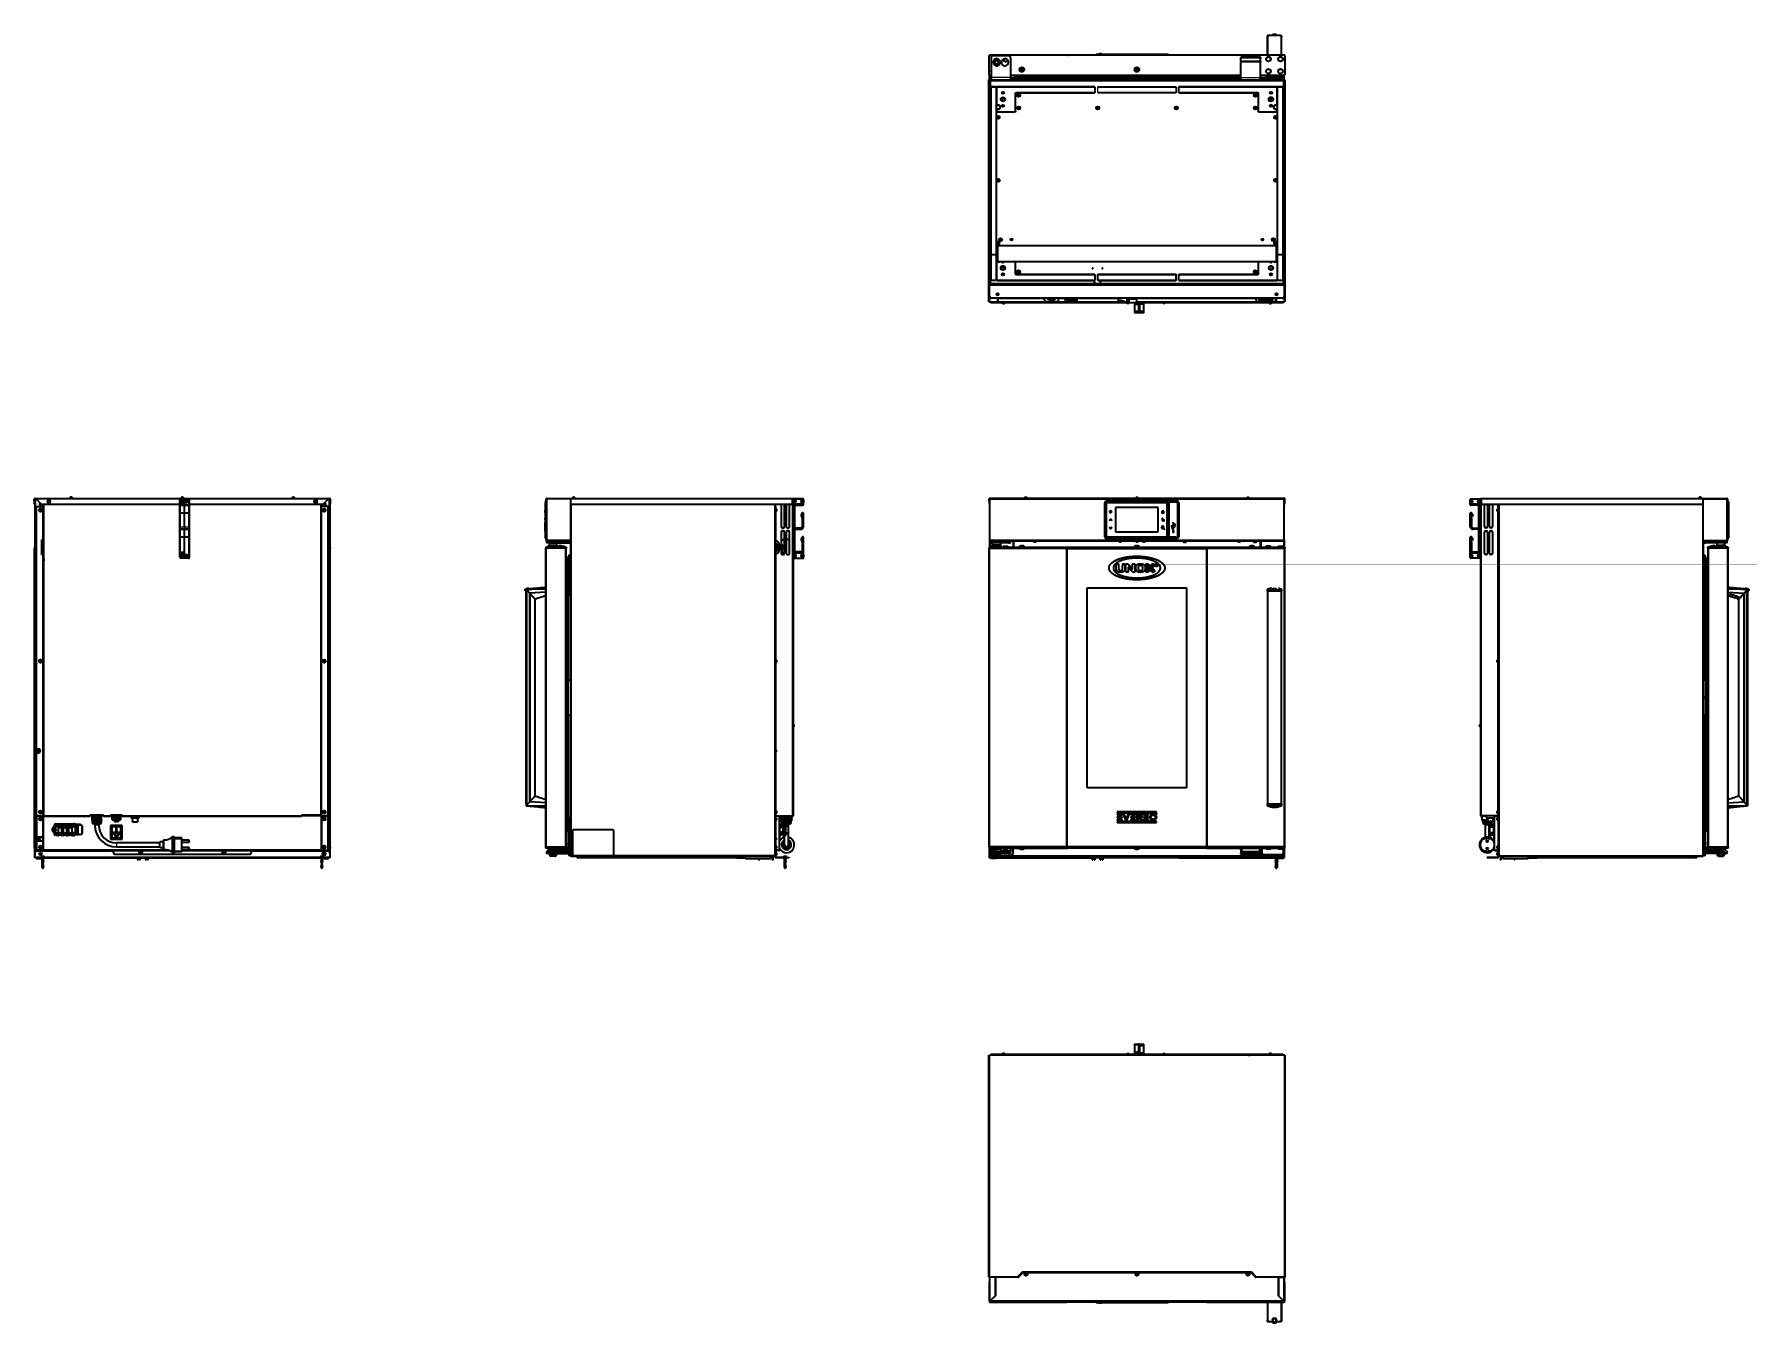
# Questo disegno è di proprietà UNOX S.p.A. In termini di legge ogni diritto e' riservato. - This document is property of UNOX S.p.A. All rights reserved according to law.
# Model space of a CAD drawing. Header units: millimetres. Extents: x -1803 to 2559, y -1143 to 2136.
import ezdxf

# ---------------------------------------------------------------- set-up
doc = ezdxf.new("R2010")
doc.units = ezdxf.units.MM

msp = doc.modelspace()

# ---------------------------------------------------------------- linework, layer by layer
at = {"linetype": 'Continuous', "lineweight": 35}
for p, q in [((1334, 2129), (1334, 2131)), ((1334, 2129), (1334, 2124.9)), ((1334.2, 2129), (1334, 2129)), ((1334, 2124), (1334.2, 2128.9)), ((1334, 2083.2), (1334, 2124)), ((1334.2, 2130), (1334.2, 2130)), ((1336, 2133), (1337.2, 2133)), ((1366.8, 2133), (1337.2, 2133)), ((1347.1, 2133), (1347.1, 2134.3)), ((1348.6, 2135.8), (1355.4, 2135.8)), ((1356.9, 2134.3), (1356.9, 2133)), ((1366.8, 2133), (1368, 2133)), ((1369.8, 2130), (1369.8, 2130)), ((1370, 2129), (1369.8, 2129)), ((1370, 2124), (1369.8, 2128.9)), ((1370, 2131), (1370, 2129)), ((1370, 2124.9), (1370, 2129)), ((1370, 2083.2), (1370, 2124)), ((626, 2033), (626, 2081.4)), ((627.8, 2083.2), (823.7, 2083.2)), ((630.8, 2076.2), (630.8, 2026.2)), ((675.8, 2081.2), (635.8, 2081.2)), ((658.1, 2060.6), (658.1, 2068.9)), ((680.8, 2076.2), (680.8, 2026.2)), ((824.6, 2082.7), (824.2, 2083)), ((1178.9, 2082.4), (825.1, 2082.4)), ((895.6, 2082.4), (895.6, 2082.4)), ((898.1, 2084.2), (895.8, 2082.9)), ((899.9, 2084.2), (898.1, 2084.2)), ((903.8, 2084.2), (899.9, 2084.2)), ((903.8, 2084.2), (903.8, 2084.2)), ((903.9, 2084.3), (906.9, 2086)), ((904, 2083.7), (904, 2084)), ((915.8, 2083.5), (904.3, 2083.5)), ((911.1, 2086.3), (907.9, 2086.3)), ((912.1, 2086), (915.1, 2084.3)), ((916, 2084), (916, 2083.7)), ((1079.7, 2084.2), (916.3, 2084.2)), ((931.9, 2084.2), (931.9, 2084.3)), ((934.8, 2084.3), (934.8, 2084.2)), ((934.9, 2084.3), (934.9, 2084.2)), ((1065.8, 2084.3), (1065.8, 2084.2)), ((1068.3, 2084.3), (1068.3, 2084.3)), ((1068.3, 2084.3), (1068.3, 2084.3)), ((1068.8, 2084.3), (1068.8, 2084.3)), ((1068.8, 2084.3), (1068.8, 2084.2)), ((1071.6, 2084.3), (1071.6, 2084.3)), ((1071.8, 2084.3), (1071.8, 2084.2)), ((1081.4, 2084.2), (1079.7, 2084.2)), ((1083.7, 2082.9), (1081.4, 2084.2)), ((1083.9, 2082.4), (1083.9, 2082.4)), ((1179.8, 2083), (1179.4, 2082.7)), ((1180.3, 2083.2), (1376.2, 2083.2)), ((1266.8, 2074.9), (1266.8, 2077)), ((1266.8, 2067.1), (1266.8, 2074.9)), ((1266.8, 2067.1), (1266.8, 2064.9)), ((1266.8, 2025.4), (1266.8, 2064.9)), ((1315.3, 2078), (1268.3, 2078)), ((1315.3, 2075.9), (1268.3, 2075.9)), ((1269.3, 2081.6), (1269.3, 2078.1)), ((1314.3, 2081.6), (1269.3, 2081.6)), ((1269.3, 2078.1), (1269.3, 2078)), ((1314.3, 2078.1), (1269.3, 2078.1)), ((1314.3, 2078.1), (1314.3, 2081.6)), ((1314.3, 2078), (1314.3, 2078.1)), ((1316.8, 2074.9), (1316.8, 2077)), ((1316.8, 2067.1), (1316.8, 2074.9)), ((1316.8, 2067.1), (1316.8, 2064.9)), ((1316.8, 2025.4), (1316.8, 2064.9)), ((1378, 2081.4), (1378, 2033)), ((625.6, 2020.2), (625.6, 2020.2)), ((625.6, 1455), (625.6, 2020.2)), ((625.6, 2020.2), (626.1, 2020.2)), ((626.9, 2020.2), (626.1, 2020.2)), ((626.2, 2018.2), (626.2, 1457)), ((626.9, 2020.2), (627.1, 2020.2)), ((627, 2012.7), (627, 2018.2)), ((627, 2013.2), (627, 2015.2)), ((627, 2015.2), (627, 2013.2)), ((627, 2015.2), (627, 2015.2)), ((627, 1912.2), (627, 2013.2)), ((627, 2013.2), (627, 1912.2)), ((627.1, 2012.7), (627, 2012.7)), ((627.1, 2020.2), (627.1, 2031.4)), ((628.3, 2020.2), (627.1, 2020.2)), ((627.1, 2018.4), (627.9, 2018.4)), ((627.1, 1502), (627.1, 2018.4)), ((630.8, 2031.2), (627.8, 2031.2)), ((628.5, 2025.2), (628.3, 2025.2)), ((628.3, 2025.2), (628.3, 2020.2)), ((628.5, 2020.2), (628.3, 2020.2)), ((628.5, 2025.2), (628.5, 2020.2)), ((628.6, 2020.2), (628.5, 2020.2)), ((628.6, 2025.2), (628.6, 2020.2)), ((628.7, 2020.2), (628.6, 2020.2)), ((628.9, 2020.2), (680.1, 2020.2)), ((629.1, 2019.4), (628.9, 2019.4)), ((628.9, 2016.4), (629.1, 2016.2)), ((628.9, 2015), (629.1, 2014.6)), ((629.1, 2017.6), (629.1, 2019.4)), ((1375.1, 2019.4), (629.1, 2019.4)), ((629.1, 1501.8), (629.1, 2017.6)), ((630.1, 2025.3), (629.6, 2025.3)), ((630.1, 2025.1), (629.6, 2025.1)), ((630.1, 2031.2), (630.1, 2026.2)), ((630.1, 2026.2), (630.1, 2020.2)), ((630.8, 2026.2), (630.8, 2020.2)), ((655.8, 2020.2), (655.8, 2020.2)), ((680.1, 2020.2), (687.1, 2020.2)), ((1266.7, 2031.2), (680.8, 2031.2)), ((680.8, 2026.2), (680.8, 2020.2)), ((683.5, 2025.3), (680.8, 2025.3)), ((683.5, 2025.1), (680.8, 2025.1)), ((681.9, 2020.8), (681.9, 2020.6)), ((684.4, 2021.2), (684.4, 2025.2)), ((684.4, 2020.4), (691.2, 2020.4)), ((684.6, 2021.2), (684.6, 2025.2)), ((687.1, 2019.4), (687.1, 2020.2)), ((687.1, 2020.1), (691, 2020.1)), ((690.2, 2025.1), (687.9, 2025.1)), ((687.9, 2022.9), (687.9, 2023.2)), ((699.4, 2022.4), (688.4, 2022.4)), ((690.9, 2021.6), (690.9, 2022.4)), ((690.9, 2021.6), (696.9, 2021.6)), ((691.3, 2021.2), (690.9, 2021.6)), ((690.9, 2020.8), (691.3, 2021.2)), ((690.9, 2020.8), (693.9, 2020.8)), ((690.9, 2020.7), (690.9, 2020.8)), ((691.3, 2020.3), (690.9, 2020.7)), ((690.9, 2020.7), (696.9, 2020.7)), ((690.9, 2019.9), (691.3, 2020.3)), ((690.9, 2019.9), (693.9, 2019.9)), ((690.9, 2019.8), (690.9, 2019.9)), ((691.3, 2019.4), (690.9, 2019.8)), ((690.9, 2019.8), (696.9, 2019.8)), ((691.1, 2025.5), (691.1, 2025.5)), ((691.2, 2019.4), (691.3, 2019.4)), ((691.3, 2021.2), (693.9, 2021.2)), ((691.3, 2020.3), (693.9, 2020.3)), ((691.3, 2019.4), (693.9, 2019.4)), ((693.4, 2025.8), (693.4, 2025.5)), ((693.9, 2021.2), (696.5, 2021.2)), ((693.9, 2020.8), (696.9, 2020.8)), ((693.9, 2020.3), (696.5, 2020.3)), ((693.9, 2019.9), (696.9, 2019.9)), ((693.9, 2019.4), (696.5, 2019.4)), ((694.4, 2025.5), (694.4, 2025.8)), ((696.9, 2021.6), (696.5, 2021.2)), ((696.5, 2021.2), (696.9, 2020.8)), ((696.9, 2020.7), (696.5, 2020.3)), ((696.5, 2020.4), (729.6, 2020.4)), ((696.5, 2020.3), (696.9, 2019.9)), ((696.9, 2019.8), (696.5, 2019.4)), ((696.5, 2019.4), (696.5, 2019.4)), ((696.6, 2025.5), (696.6, 2025.5)), ((696.7, 2020.1), (729.6, 2020.1)), ((696.9, 2022.4), (696.9, 2021.6)), ((696.9, 2020.8), (696.9, 2020.7)), ((696.9, 2019.9), (696.9, 2019.8)), ((729.6, 2025.1), (697.5, 2025.1)), ((699.9, 2023.2), (699.9, 2022.9)), ((707.9, 2046.7), (706.8, 2046.7)), ((706.8, 2046.7), (706.8, 2045.7)), ((706.8, 2045.7), (707.9, 2045.7)), ((709, 2047.8), (707.9, 2046.7)), ((707.9, 2045.7), (709, 2044.7)), ((710, 2049), (709, 2049)), ((709, 2049), (709, 2047.8)), ((709, 2044.7), (709, 2043.5)), ((709, 2043.5), (710, 2043.5)), ((710, 2047.8), (710, 2049)), ((711.1, 2046.7), (710, 2047.8)), ((710, 2044.7), (711.1, 2045.7)), ((710, 2043.5), (710, 2044.7)), ((712.3, 2046.7), (711.1, 2046.7)), ((711.1, 2045.7), (712.3, 2045.7)), ((712.3, 2045.7), (712.3, 2046.7)), ((1266.8, 2025.1), (729.6, 2025.1)), ((1266.8, 2020.1), (729.6, 2020.1)), ((1000.4, 2046.7), (999.3, 2046.7)), ((999.3, 2046.7), (999.3, 2045.7)), ((999.3, 2045.7), (1000.4, 2045.7)), ((1001.5, 2047.8), (1000.4, 2046.7)), ((1000.4, 2045.7), (1001.5, 2044.7)), ((1002.5, 2049), (1001.5, 2049)), ((1001.5, 2049), (1001.5, 2047.8)), ((1001.5, 2044.7), (1001.5, 2043.5)), ((1001.5, 2043.5), (1002.5, 2043.5)), ((1002.5, 2047.8), (1002.5, 2049)), ((1003.6, 2046.7), (1002.5, 2047.8)), ((1002.5, 2044.7), (1003.6, 2045.7)), ((1002.5, 2043.5), (1002.5, 2044.7)), ((1004.8, 2046.7), (1003.6, 2046.7)), ((1003.6, 2045.7), (1004.8, 2045.7)), ((1004.8, 2045.7), (1004.8, 2046.7)), ((1266.8, 2019.4), (1266.8, 2025.4)), ((1376.2, 2031.2), (1316.8, 2031.2)), ((1316.8, 2019.4), (1316.8, 2025.4)), ((1319.3, 2020.4), (1316.8, 2020.4)), ((1317.1, 2020.1), (1316.8, 2020.1)), ((1317.1, 2019.4), (1317.1, 2020.2)), ((1324.1, 2020.2), (1317.1, 2020.2)), ((1319.4, 2023.3), (1319.3, 2020.2)), ((1319.6, 2024), (1319.6, 2025.2)), ((1319.8, 2024.4), (1319.8, 2025.2)), ((1320.7, 2025.3), (1329.1, 2025.3)), ((1320.7, 2025.1), (1320.8, 2025.1)), ((1326.4, 2025.2), (1321.4, 2025.2)), ((1375.3, 2020.2), (1324.1, 2020.2)), ((1324.1, 2020.2), (1326.3, 2020.2)), ((1368.3, 2020.2), (1326.3, 2020.2)), ((1368.2, 2025.2), (1326.4, 2025.2)), ((1332.1, 2025.7), (1330.5, 2025.7)), ((1331.5, 2025.8), (1331.5, 2025.7)), ((1338.2, 2025.7), (1332.1, 2025.7)), ((1334, 2030.7), (1334, 2031.2)), ((1335, 2029.7), (1336, 2029.7)), ((1336, 2029.7), (1337.7, 2029.7)), ((1336.5, 2030.9), (1336.5, 2031.2)), ((1340.5, 2029.9), (1336.5, 2030.9)), ((1343, 2030.9), (1336.5, 2030.9)), ((1338.2, 2025.5), (1338.2, 2025.2)), ((1339, 2029.2), (1344.3, 2029.2)), ((1340.2, 2026.2), (1339, 2026.2)), ((1347.8, 2027.7), (1339.1, 2027.7)), ((1340.2, 2027.7), (1340.5, 2028)), ((1345.1, 2026.2), (1340.2, 2026.2)), ((1340.5, 2029.9), (1343.6, 2029.9)), ((1341.3, 2028), (1340.5, 2028)), ((1341.6, 2028), (1341.3, 2028)), ((1346.8, 2028), (1341.6, 2028)), ((1342.6, 2028.2), (1342.6, 2028.2)), ((1343, 2030.8), (1343, 2031)), ((1343.7, 2029.7), (1343.5, 2029.7)), ((1344.7, 2029), (1344.7, 2029)), ((1344.8, 2026.7), (1344.8, 2026.7)), ((1345, 2026.2), (1345, 2026.2)), ((1347.3, 2028), (1346.8, 2028)), ((1347.6, 2028.2), (1347.1, 2028.2)), ((1347.7, 2028), (1347.3, 2028)), ((1349.3, 2029), (1349.3, 2029)), ((1369.9, 2026.2), (1349.5, 2026.2)), ((1349.6, 2026.2), (1349.6, 2026.2)), ((1349.7, 2029.2), (1365, 2029.2)), ((1349.7, 2027.8), (1349.7, 2027.8)), ((1350.5, 2029.7), (1350.3, 2029.7)), ((1350.5, 2029.9), (1353.5, 2029.9)), ((1351, 2031), (1351, 2030.8)), ((1357.5, 2030.9), (1351, 2030.9)), ((1351.1, 2026.5), (1351.1, 2027.2)), ((1357.5, 2030.9), (1353.5, 2029.9)), ((1354.3, 2027.8), (1354.3, 2027.8)), ((1357.5, 2031.2), (1357.5, 2030.9)), ((1359.1, 2029.2), (1359.1, 2026.2)), ((1359.1, 2027.6), (1359.1, 2026.5)), ((1366.3, 2029.7), (1372, 2029.7)), ((1367, 2031.2), (1367, 2031.2)), ((1373.2, 2025.2), (1368.2, 2025.2)), ((1371.1, 2026.2), (1369.9, 2026.2)), ((1371.9, 2025.5), (1371.9, 2025.2)), ((1371.9, 2025.3), (1374.6, 2025.3)), ((1372, 2029.7), (1373, 2029.7)), ((1373.8, 2025.1), (1374.6, 2025.1)), ((1374, 2030.7), (1374, 2031.2)), ((1375.1, 2019.4), (1375.3, 2019.4)), ((1375.1, 2019.4), (1375.1, 2017.6)), ((1375.1, 2017.6), (1375.1, 1501.8)), ((1375.3, 2016.4), (1375.1, 2016.2)), ((1375.3, 2015), (1375.1, 2014.6)), ((1375.2, 2023.3), (1375.3, 2020.2)), ((1375.4, 2020.2), (1375.5, 2020.2)), ((1375.5, 2025.2), (1375.5, 2020.2)), ((1375.6, 2020.2), (1375.5, 2020.2)), ((1375.6, 2025.2), (1375.6, 2020.2)), ((1375.6, 2020.2), (1375.8, 2020.2)), ((1375.8, 2025.2), (1375.8, 2020.2)), ((1375.8, 2020.2), (1377.1, 2020.2)), ((1377.1, 2018.4), (1376.3, 2018.4)), ((1377.1, 2020.2), (1377.1, 2031.4)), ((1377.1, 2020.2), (1377.2, 2020.2)), ((1377.1, 1502), (1377.1, 2018.4)), ((1377.1, 2018.2), (1377.1, 1457)), ((1378, 2020.2), (1377.2, 2020.2)), ((1377.9, 1457), (1377.9, 2018.2)), ((1378, 2020.2), (1378.6, 2020.2)), ((1378.6, 2020.2), (1378.6, 2020.2)), ((1378.6, 2020.2), (1378.6, 1455)), ((630.1, 2001.2), (630.1, 1575.2)), ((644.1, 2002.2), (631.1, 2002.2)), ((645.1, 1575.2), (645.1, 2001.2)), ((645.1, 2001.2), (645.1, 1955.9)), ((895.1, 2002.2), (646.1, 2002.2)), ((659.3, 1985.2), (659.3, 1988.7)), ((659.3, 1966.6), (659.3, 1974.3)), ((693.3, 1940.2), (693.3, 1986.2)), ((694.3, 1987.2), (895.1, 1987.2)), ((698.8, 1980.9), (698.8, 1980.4)), ((698.8, 1980.4), (698.8, 1979.9)), ((703.4, 1980.4), (703.4, 1980.9)), ((703.4, 1979.9), (703.4, 1980.4)), ((895.1, 2002.2), (895.1, 2002.1)), ((895.1, 2002.1), (895.1, 2001.6)), ((895.1, 2001.6), (895.1, 1987.8)), ((895.1, 1987.8), (895.1, 1987.3)), ((895.1, 1987.3), (895.1, 1987.2)), ((1109.1, 2002.1), (1109.1, 2002.2)), ((1358.1, 2002.2), (1109.1, 2002.2)), ((1109.1, 2001.6), (1109.1, 2002.1)), ((1109.1, 1987.8), (1109.1, 2001.6)), ((1109.1, 1987.3), (1109.1, 1987.8)), ((1109.1, 1987.2), (1109.1, 1987.3)), ((1109.1, 1987.2), (1309.9, 1987.2)), ((1300.8, 1980.9), (1300.8, 1980.4)), ((1300.8, 1980.4), (1300.8, 1979.9)), ((1305.4, 1980.4), (1305.4, 1980.9)), ((1305.4, 1979.9), (1305.4, 1980.4)), ((1310.9, 1986.2), (1310.9, 1940.2)), ((1344.9, 1985.2), (1344.9, 1988.7)), ((1344.9, 1986.2), (1345.5, 1986.2)), ((1344.9, 1966.6), (1344.9, 1974.3)), ((1359.1, 1955.9), (1359.1, 2001.2)), ((1359.1, 2001.2), (1359.1, 1575.2)), ((1373.1, 2002.2), (1360.1, 2002.2)), ((1374.1, 1575.2), (1374.1, 2001.2)), ((645.1, 1944.9), (645.1, 1940.2)), ((645.6, 1955.4), (649.6, 1955.4)), ((649.6, 1945.4), (645.6, 1945.4)), ((646.8, 1924.9), (646.8, 1924.4)), ((646.8, 1924.4), (646.8, 1923.9)), ((647.1, 1938.2), (691.3, 1938.2)), ((651.4, 1924.4), (651.4, 1924.9)), ((651.4, 1923.9), (651.4, 1924.4)), ((659.3, 1952.2), (659.3, 1955.7)), ((698.8, 1948.9), (698.8, 1948.4)), ((698.8, 1948.4), (698.8, 1947.9)), ((703.4, 1948.4), (703.4, 1948.9)), ((703.4, 1947.9), (703.4, 1948.4)), ((899.8, 1948.9), (899.8, 1948.4)), ((899.8, 1948.4), (899.8, 1947.9)), ((904.4, 1948.4), (904.4, 1948.9)), ((904.4, 1947.9), (904.4, 1948.4)), ((1099.8, 1948.9), (1099.8, 1948.4)), ((1099.8, 1948.4), (1099.8, 1947.9)), ((1104.4, 1948.4), (1104.4, 1948.9)), ((1104.4, 1947.9), (1104.4, 1948.4)), ((1300.8, 1948.9), (1300.8, 1948.4)), ((1300.8, 1948.4), (1300.8, 1947.9)), ((1305.4, 1948.4), (1305.4, 1948.9)), ((1305.4, 1947.9), (1305.4, 1948.4)), ((1312.9, 1938.2), (1357.1, 1938.2)), ((1344.9, 1952.2), (1344.9, 1955.7)), ((1352.8, 1924.9), (1352.8, 1924.4)), ((1352.8, 1924.4), (1352.8, 1923.9)), ((1354.6, 1955.4), (1358.6, 1955.4)), ((1358.6, 1945.4), (1354.6, 1945.4)), ((1357.4, 1924.4), (1357.4, 1924.9)), ((1357.4, 1923.9), (1357.4, 1924.4)), ((1359.1, 1940.2), (1359.1, 1944.9)), ((627, 1912.7), (627.1, 1912.7)), ((627, 1457), (627, 1912.7)), ((627, 1910.2), (627, 1912.2)), ((627, 1912.2), (627, 1910.2)), ((627, 1910.2), (627, 1910.2)), ((646.8, 1764.9), (646.8, 1764.4)), ((646.8, 1764.4), (646.8, 1763.9)), ((651.4, 1764.4), (651.4, 1764.9)), ((651.4, 1763.9), (651.4, 1764.4)), ((1352.8, 1764.9), (1352.8, 1764.4)), ((1352.8, 1764.4), (1352.8, 1763.9)), ((1357.4, 1764.4), (1357.4, 1764.9)), ((1357.4, 1763.9), (1357.4, 1764.4)), ((630.1, 1575), (630.1, 1510)), ((645.1, 1575), (630.1, 1575)), ((645.1, 1510), (645.1, 1575)), ((646.8, 1604.9), (646.8, 1604.4)), ((646.8, 1604.4), (646.8, 1603.9)), ((647.1, 1597.4), (647.1, 1557.4)), ((1357.1, 1597.4), (647.1, 1597.4)), ((647.1, 1573.7), (647.1, 1573.7)), ((651.4, 1604.4), (651.4, 1604.9)), ((651.4, 1603.9), (651.4, 1604.4)), ((652.6, 1613.9), (652.6, 1613.4)), ((652.6, 1613.4), (652.6, 1612.9)), ((657.2, 1613.4), (657.2, 1613.9)), ((657.2, 1612.9), (657.2, 1613.4)), ((1347, 1613.9), (1347, 1613.4)), ((1347, 1613.4), (1347, 1612.9)), ((1351.6, 1613.4), (1351.6, 1613.9)), ((1351.6, 1612.9), (1351.6, 1613.4)), ((1352.8, 1604.9), (1352.8, 1604.4)), ((1352.8, 1604.4), (1352.8, 1603.9)), ((1357.1, 1557.4), (1357.1, 1597.4)), ((1357.1, 1573.7), (1357.1, 1573.7)), ((1357.4, 1604.4), (1357.4, 1604.9)), ((1357.4, 1603.9), (1357.4, 1604.4)), ((1359.1, 1575), (1359.1, 1510)), ((1374.1, 1575), (1359.1, 1575)), ((1374.1, 1510), (1374.1, 1575)), ((645.6, 1566.4), (647.1, 1566.4)), ((649.6, 1556.4), (645.6, 1556.4)), ((647.1, 1557.4), (1357.1, 1557.4)), ((657.9, 1544.2), (664.3, 1544.2)), ((658.7, 1557.2), (658.8, 1557.4)), ((658.8, 1545), (663.3, 1545)), ((663.2, 1544.2), (663.2, 1537.8)), ((693.3, 1525.7), (693.3, 1557.4)), ((698.8, 1531.9), (698.8, 1531.4)), ((698.8, 1531.4), (698.8, 1530.9)), ((703.4, 1531.4), (703.4, 1531.9)), ((703.4, 1530.9), (703.4, 1531.4)), ((1300.8, 1531.9), (1300.8, 1531.4)), ((1300.8, 1531.4), (1300.8, 1530.9)), ((1305.4, 1531.4), (1305.4, 1531.9)), ((1305.4, 1530.9), (1305.4, 1531.4)), ((1310.9, 1557.4), (1310.9, 1525.7)), ((1358.6, 1556.4), (1354.6, 1556.4)), ((1357.1, 1566.4), (1358.6, 1566.4)), ((627.1, 1501), (627.1, 1502)), ((627.1, 1502), (627.9, 1502)), ((627.1, 1497.4), (627.1, 1499.2)), ((1377.1, 1499.2), (627.1, 1499.2)), ((627.1, 1469.2), (627.1, 1497.4)), ((627.9, 1501), (627.9, 1502)), ((628.9, 1505.5), (629.1, 1505.8)), ((628.9, 1500.8), (628.9, 1500)), ((629.1, 1500.8), (628.9, 1500.8)), ((628.9, 1500), (629.1, 1500)), ((649.1, 1500), (628.9, 1500)), ((629.1, 1500), (629.1, 1501.8)), ((629.1, 1500), (1375.1, 1500)), ((630.1, 1510), (645.1, 1510)), ((634.5, 1500), (634.5, 1500)), ((637.7, 1500), (637.7, 1500)), ((639.8, 1500), (639.8, 1500)), ((643, 1500), (643, 1500)), ((646.1, 1509.7), (895.1, 1509.7)), ((649.1, 1500), (652.1, 1500)), ((652.1, 1500), (652.1, 1499.2)), ((653.7, 1500), (653.7, 1499.2)), ((655.1, 1499.2), (655.1, 1500)), ((895.1, 1524.7), (694.3, 1524.7)), ((892.1, 1499.4), (892.1, 1499.6)), ((895.1, 1524.7), (895.1, 1524.6)), ((895.1, 1524.6), (895.1, 1524.1)), ((895.1, 1524.1), (895.1, 1510.3)), ((895.1, 1510.3), (895.1, 1509.8)), ((895.1, 1509.8), (895.1, 1509.7)), ((900.1, 1499.6), (900.1, 1499.4)), ((902.1, 1523.7), (902.1, 1510.7)), ((1101.1, 1524.7), (903.1, 1524.7)), ((903.1, 1509.7), (1101.1, 1509.7)), ((1102.1, 1510.7), (1102.1, 1523.7)), ((1104, 1499.4), (1104, 1499.6)), ((1109.1, 1524.6), (1109.1, 1524.7)), ((1309.9, 1524.7), (1109.1, 1524.7)), ((1109.1, 1524.1), (1109.1, 1524.6)), ((1109.1, 1510.3), (1109.1, 1524.1)), ((1109.1, 1509.8), (1109.1, 1510.3)), ((1109.1, 1509.7), (1109.1, 1509.8)), ((1109.1, 1509.7), (1358.1, 1509.7)), ((1112, 1499.6), (1112, 1499.4)), ((1349.1, 1500), (1349.1, 1499.2)), ((1352.1, 1500), (1352.1, 1499.2)), ((1355.1, 1500), (1352.1, 1500)), ((1355.1, 1500), (1375.3, 1500)), ((1359.1, 1510), (1374.1, 1510)), ((1361.2, 1500), (1361.2, 1500)), ((1364.4, 1500), (1364.4, 1500)), ((1364.9, 1500), (1364.9, 1500)), ((1375.3, 1505.5), (1375.1, 1505.8)), ((1375.1, 1500), (1375.1, 1501.8)), ((1375.3, 1500.8), (1375.1, 1500.8)), ((1375.1, 1500), (1375.3, 1500)), ((1375.3, 1500), (1375.3, 1500.8)), ((1376.3, 1501), (1376.3, 1502)), ((1377.1, 1502), (1376.3, 1502)), ((1377.1, 1501), (1377.1, 1502)), ((1377.1, 1499.2), (1377.1, 1497.4)), ((1377.1, 1497.4), (1377.1, 1469.2)), ((625.6, 1455), (625.6, 1455)), ((626.1, 1455), (625.6, 1455)), ((626.1, 1455), (626.9, 1455)), ((626.9, 1455), (627.4, 1455)), ((628.4, 1455), (627.4, 1455)), ((628.8, 1455), (628.4, 1455)), ((630.8, 1454), (643.4, 1454)), ((630.8, 1453.2), (630.8, 1454)), ((630.8, 1453.2), (643.4, 1453.2)), ((1372.1, 1464.2), (632.1, 1464.2)), ((643.4, 1454), (644.8, 1454)), ((643.4, 1453.2), (644.8, 1453.2)), ((644.8, 1454), (973.1, 1454)), ((644.8, 1453.2), (974.4, 1453.2)), ((647.7, 1464.2), (647.7, 1455.9)), ((647.7, 1455.9), (648.5, 1455.9)), ((648.5, 1464.2), (648.5, 1464.1)), ((648.5, 1464.1), (648.5, 1455.9)), ((648.5, 1464.1), (764, 1464.1)), ((648.6, 1464.2), (648.6, 1464.1)), ((649.3, 1464.1), (649.3, 1464.2)), ((649.5, 1464.2), (649.5, 1464.1)), ((649.5, 1454.1), (767, 1454.1)), ((658.7, 1452.6), (658.7, 1452.8)), ((660.4, 1450.8), (660.4, 1450.8)), ((661.1, 1454), (661.1, 1454.1)), ((664.3, 1454.1), (664.3, 1454)), ((665, 1450.8), (665, 1450.8)), ((666.7, 1452.8), (666.7, 1452.6)), ((767, 1461.1), (767, 1455.9)), ((767, 1454.1), (767, 1455.9)), ((802, 1454.9), (767, 1454.9)), ((802, 1454.1), (767, 1454.1)), ((774.7, 1462.7), (774.8, 1462.8)), ((775, 1462.7), (774.8, 1462.8)), ((774.9, 1462.6), (775, 1462.7)), ((775.2, 1462.5), (774.9, 1462.6)), ((775.4, 1462.4), (775.2, 1462.5)), ((775.2, 1462.5), (775.2, 1462.5)), ((775.6, 1462.2), (775.4, 1462.4)), ((775.4, 1462.4), (775.4, 1462.4)), ((775.6, 1462.2), (775.7, 1462.3)), ((775.8, 1462.2), (775.7, 1462.3)), ((775.8, 1462.1), (775.8, 1462.2)), ((776, 1462), (775.8, 1462.1)), ((776, 1462), (776.1, 1462)), ((776.3, 1461.9), (776.1, 1462)), ((776.5, 1461.7), (776.2, 1461.9)), ((776.2, 1461.9), (776.3, 1461.9)), ((776.7, 1461.7), (776.5, 1461.8)), ((776.5, 1461.7), (776.5, 1461.8)), ((776.7, 1461.6), (776.7, 1461.7)), ((776.9, 1461.5), (776.7, 1461.6)), ((776.9, 1461.5), (777, 1461.5)), ((777.1, 1461.4), (777, 1461.5)), ((777.3, 1461.2), (777.1, 1461.4)), ((777.1, 1461.4), (777.1, 1461.4)), ((777.3, 1461.2), (777.4, 1461.3)), ((777.5, 1461.1), (777.6, 1461.2)), ((777.8, 1461), (777.5, 1461.1)), ((777.8, 1461), (777.8, 1461)), ((778.2, 1460.7), (778, 1460.9)), ((778, 1460.9), (778, 1460.9)), ((778.2, 1460.7), (778.2, 1460.7)), ((778.6, 1460.5), (778.4, 1460.6)), ((778.4, 1460.6), (778.4, 1460.6)), ((778.6, 1460.5), (778.6, 1460.5)), ((779.1, 1460.2), (778.8, 1460.4)), ((778.8, 1460.4), (778.8, 1460.4)), ((779.1, 1460.2), (779.1, 1460.2)), ((779.5, 1460), (779.3, 1460.1)), ((779.3, 1460.1), (779.3, 1460.1)), ((779.5, 1460), (779.5, 1460)), ((779.9, 1459.7), (779.7, 1459.9)), ((779.7, 1459.9), (779.7, 1459.9)), ((780, 1459.8), (779.9, 1459.7)), ((780.2, 1459.7), (780, 1459.8)), ((780.2, 1459.7), (780.1, 1459.6)), ((780.4, 1459.5), (780.1, 1459.6)), ((780.6, 1459.4), (780.4, 1459.5)), ((780.4, 1459.5), (780.4, 1459.5)), ((780.8, 1459.2), (780.6, 1459.4)), ((780.6, 1459.4), (780.6, 1459.4)), ((780.9, 1459.3), (780.8, 1459.2)), ((781, 1459.2), (780.9, 1459.3)), ((781, 1459.2), (781, 1459.1)), ((781.2, 1459), (781, 1459.1)), ((781.3, 1459), (781.2, 1459)), ((781.5, 1458.9), (781.3, 1459)), ((781.7, 1458.7), (781.4, 1458.9)), ((781.5, 1458.9), (781.4, 1458.9)), ((781.9, 1458.7), (781.7, 1458.8)), ((781.7, 1458.8), (781.7, 1458.7)), ((781.9, 1458.7), (781.9, 1458.6)), ((782.1, 1458.5), (781.9, 1458.6)), ((782.2, 1458.5), (782.1, 1458.5)), ((782.3, 1458.4), (782.2, 1458.5)), ((782.5, 1458.2), (782.3, 1458.4)), ((782.3, 1458.4), (782.3, 1458.4)), ((782.6, 1458.3), (782.5, 1458.2)), ((782.8, 1458.2), (782.6, 1458.3)), ((782.8, 1458.2), (782.7, 1458.1)), ((783, 1458), (782.7, 1458.1)), ((783.2, 1457.9), (783, 1458)), ((783, 1458), (783, 1458)), ((783.5, 1457.7), (783.1, 1457.9)), ((783.2, 1457.9), (783.1, 1457.9)), ((786.7, 1458.5), (786.5, 1458.4)), ((786.5, 1458.3), (786.5, 1458.4)), ((787, 1458.6), (786.7, 1458.4)), ((786.7, 1458.4), (786.7, 1458.5)), ((787.1, 1458.8), (786.9, 1458.7)), ((787, 1458.6), (786.9, 1458.7)), ((787.2, 1458.7), (787.1, 1458.8)), ((787.4, 1458.8), (787.2, 1458.7)), ((787.5, 1459), (787.4, 1458.9)), ((787.4, 1458.8), (787.4, 1458.9)), ((787.6, 1458.9), (787.5, 1459)), ((787.8, 1459.1), (787.6, 1458.9)), ((788, 1459.3), (787.8, 1459.2)), ((787.8, 1459.1), (787.8, 1459.2)), ((788.3, 1459.3), (788, 1459.2)), ((788, 1459.2), (788, 1459.3)), ((788.4, 1459.5), (788.2, 1459.4)), ((788.3, 1459.3), (788.2, 1459.4)), ((788.5, 1459.4), (788.4, 1459.5)), ((788.7, 1459.6), (788.5, 1459.4)), ((788.8, 1459.8), (788.7, 1459.7)), ((788.7, 1459.6), (788.7, 1459.7)), ((788.9, 1459.7), (788.8, 1459.8)), ((789.1, 1459.8), (788.9, 1459.7)), ((789.1, 1459.8), (789.1, 1459.9)), ((789.6, 1460.1), (789.3, 1459.9)), ((789.3, 1459.9), (789.3, 1460)), ((789.6, 1460.1), (789.6, 1460.1)), ((789.8, 1460.2), (789.7, 1460.2)), ((790, 1460.3), (789.8, 1460.2)), ((790, 1460.3), (790, 1460.3)), ((790.4, 1460.6), (790.2, 1460.4)), ((790.2, 1460.4), (790.2, 1460.4)), ((790.4, 1460.6), (790.4, 1460.6)), ((790.9, 1460.8), (790.6, 1460.7)), ((790.6, 1460.7), (790.6, 1460.7)), ((790.9, 1460.8), (790.9, 1460.8)), ((791, 1460.9), (791.1, 1460.9)), ((791.3, 1461.1), (791.1, 1460.9)), ((791.3, 1461.1), (791.3, 1461.1)), ((791.4, 1461.2), (791.5, 1461.2)), ((791.7, 1461.3), (791.5, 1461.2)), ((791.9, 1461.5), (791.7, 1461.4)), ((791.7, 1461.4), (791.7, 1461.3)), ((792.2, 1461.6), (791.9, 1461.4)), ((791.9, 1461.5), (791.9, 1461.4)), ((792.3, 1461.8), (792.1, 1461.7)), ((792.1, 1461.7), (792.2, 1461.6)), ((792.3, 1461.8), (792.4, 1461.7)), ((792.6, 1461.8), (792.4, 1461.7)), ((792.7, 1462), (792.6, 1461.9)), ((792.6, 1461.9), (792.6, 1461.8)), ((792.7, 1462), (792.8, 1461.9)), ((793, 1462.1), (792.8, 1461.9)), ((793.2, 1462.3), (793, 1462.2)), ((793, 1462.2), (793, 1462.1)), ((793.5, 1462.3), (793.2, 1462.2)), ((793.2, 1462.3), (793.2, 1462.2)), ((793.6, 1462.5), (793.4, 1462.4)), ((793.4, 1462.4), (793.5, 1462.3)), ((793.6, 1462.5), (793.7, 1462.4)), ((793.9, 1462.6), (793.7, 1462.4)), ((794, 1462.8), (793.9, 1462.7)), ((793.9, 1462.7), (793.9, 1462.6)), ((794, 1462.8), (794.1, 1462.7)), ((794.3, 1462.8), (794.1, 1462.7)), ((794.5, 1463), (794.3, 1462.9)), ((794.3, 1462.9), (794.3, 1462.8)), ((794.8, 1463.1), (794.5, 1462.9)), ((794.5, 1463), (794.5, 1462.9)), ((794.9, 1463.3), (794.7, 1463.2)), ((794.7, 1463.2), (794.8, 1463.1)), ((795.3, 1463.3), (794.9, 1463.2)), ((794.9, 1463.3), (794.9, 1463.2)), ((802, 1461.1), (802, 1455.9)), ((802, 1454.1), (802, 1455.9)), ((802, 1454.1), (819.5, 1454.1)), ((805, 1464.1), (816.5, 1464.1)), ((819.5, 1461.1), (819.5, 1455.9)), ((819.5, 1454.1), (819.5, 1455.9)), ((849.5, 1454.9), (819.5, 1454.9)), ((849.5, 1454.1), (819.5, 1454.1)), ((824, 1464.2), (824, 1462.2)), ((824, 1462.2), (824, 1460.8)), ((828.2, 1460.8), (824, 1460.8)), ((824, 1460.8), (824, 1456.7)), ((824, 1456.7), (828.2, 1456.7)), ((828.2, 1459.1), (828.2, 1460.8)), ((828.2, 1459.1), (828.2, 1456.7)), ((828.2, 1456.7), (832.4, 1456.7)), ((831.5, 1464.2), (831.6, 1464.1)), ((832, 1463.9), (831.9, 1464)), ((832, 1463.9), (833.4, 1463.4)), ((836.6, 1460.8), (832.4, 1460.8)), ((832.4, 1460.8), (832.4, 1459.1)), ((832.4, 1456.7), (832.4, 1459.1)), ((832.4, 1456.7), (836.6, 1456.7)), ((834.5, 1463.1), (832.5, 1464.2)), ((833.8, 1463.4), (833.7, 1463.4)), ((833.8, 1463.4), (833.9, 1463.4)), ((833.8, 1463.4), (833.8, 1463.4)), ((836.4, 1464.2), (834.5, 1463.1)), ((835, 1463.4), (835.2, 1463.4)), ((835.7, 1463.5), (835.5, 1463.4)), ((835.7, 1463.5), (837, 1464)), ((836.6, 1459.1), (836.6, 1460.8)), ((836.6, 1459.1), (836.6, 1456.7)), ((836.6, 1456.7), (840.8, 1456.7)), ((837.4, 1464.2), (837.3, 1464.1)), ((845, 1460.8), (840.8, 1460.8)), ((840.8, 1460.8), (840.8, 1459.1)), ((840.8, 1456.7), (840.8, 1459.1)), ((840.8, 1456.7), (845, 1456.7)), ((845, 1462.2), (845, 1464.2)), ((845, 1460.8), (845, 1462.2)), ((845, 1456.7), (845, 1460.8)), ((849.5, 1461.1), (849.5, 1455.9)), ((849.5, 1454.1), (849.5, 1455.9)), ((849.5, 1454.1), (972.9, 1454.1)), ((852.5, 1464.1), (944.6, 1464.1)), ((944.6, 1464.2), (944.6, 1463.2)), ((954.6, 1463.2), (944.6, 1463.2)), ((954.6, 1459.3), (954.6, 1464.1)), ((977.6, 1450.7), (977.6, 1464.2)), ((982.6, 1450.7), (977.6, 1450.7)), ((982.6, 1450.7), (982.6, 1464.1)), ((982.6, 1462.5), (1000.6, 1462.5)), ((1000.6, 1452.7), (982.6, 1452.7)), ((995.8, 1451.5), (995.8, 1450.4)), ((995.8, 1450.4), (995.8, 1448.4)), ((995.8, 1448.4), (995.8, 1431.1)), ((997.8, 1452.3), (996.5, 1452.2)), ((996.8, 1449.4), (997.8, 1449.4)), ((1007.8, 1452.4), (997.8, 1452.3)), ((997.8, 1449.4), (1005.3, 1449.4)), ((1000.6, 1464.2), (1000.6, 1462.5)), ((1000.6, 1464.1), (1302.7, 1464.1)), ((1000.6, 1462.5), (1000.6, 1452.7)), ((1000.6, 1454.1), (1305.7, 1454.1)), ((1000.6, 1454), (1067.2, 1454)), ((1000.6, 1453.2), (1067.2, 1453.2)), ((1003.7, 1454.1), (1003.7, 1454)), ((1006.3, 1448.4), (1006.3, 1428.4)), ((1008.3, 1452.4), (1007.8, 1452.4)), ((1007.8, 1451.7), (1007.8, 1428.4)), ((1009.3, 1431.4), (1009.3, 1451.4)), ((1018.8, 1452.3), (1010.3, 1452.4)), ((1019.8, 1448.8), (1019.8, 1451.3)), ((1019.8, 1431.3), (1019.8, 1448.8)), ((1067.1, 1453.5), (1067.1, 1453.7)), ((1068.8, 1451.7), (1068.8, 1451.7)), ((1073.4, 1451.7), (1073.4, 1451.7)), ((1074.9, 1454), (1359.3, 1454)), ((1074.9, 1453.2), (1359.3, 1453.2)), ((1075.1, 1453.7), (1075.1, 1453.5)), ((1305.7, 1461.1), (1305.7, 1455.9)), ((1305.7, 1454.1), (1305.7, 1455.9)), ((1354.7, 1454.9), (1305.7, 1454.9)), ((1354.7, 1454.1), (1305.7, 1454.1)), ((1314.7, 1460.2), (1344.7, 1460.2)), ((1337.5, 1452.6), (1337.5, 1452.8)), ((1339.2, 1450.8), (1339.2, 1450.8)), ((1339.9, 1454), (1339.9, 1454.1)), ((1343.1, 1454.1), (1343.1, 1454)), ((1343.8, 1450.8), (1343.8, 1450.8)), ((1345.5, 1452.8), (1345.5, 1452.6)), ((1354.7, 1464.2), (1354.7, 1456.7)), ((1354.7, 1454.9), (1354.7, 1456.7)), ((1355.7, 1454.4), (1355.2, 1455.1)), ((1355.7, 1464.2), (1355.7, 1455.9)), ((1356.5, 1455.9), (1355.7, 1455.9)), ((1356.5, 1464.2), (1356.5, 1455.9)), ((1359.3, 1454), (1360.7, 1454)), ((1359.3, 1453.2), (1360.7, 1453.2)), ((1360.7, 1454), (1373.3, 1454)), ((1360.7, 1453.2), (1373.3, 1453.2)), ((1373.3, 1454), (1373.3, 1453.2)), ((1376.8, 1455), (1375.3, 1455)), ((1377.2, 1455), (1376.8, 1455)), ((1377.2, 1455), (1378, 1455)), ((1378.6, 1455), (1378, 1455)), ((1378.6, 1455), (1378.6, 1455)), ((995.8, 1432.2), (995.8, 1432.2)), ((995.8, 1431.1), (995.8, 1428.6)), ((996.8, 1427.6), (1005.3, 1427.5)), ((1007.3, 1427.4), (1007.8, 1427.4)), ((1007.8, 1427.4), (1017.8, 1427.5)), ((1017.8, 1430.3), (1010.3, 1430.4)), ((1018.8, 1430.3), (1017.8, 1430.3)), ((1017.8, 1427.5), (1018.8, 1427.5)), ((1019.8, 1432.4), (1019.8, 1432.4)), ((1019.8, 1429.3), (1019.8, 1431.3)), ((1019.8, 1428.5), (1019.8, 1429.3)), ((-1802.9, 941.8), (-1803.4, 952.9)), ((-1802.8, 939.8), (-1802.9, 941.8)), ((-1802, 939.8), (-1802.8, 939.8)), ((-1802.6, 953), (-1802.1, 941.8)), ((-1802.1, 941.8), (-1802, 939.8)), ((-1801.9, 953), (-1801.9, 952.2)), ((-1800.1, 952.2), (-1801.9, 952.2)), ((-1801.9, 952.2), (-1801.9, 53.2)), ((-1801.6, 954.8), (-1800.6, 954.8)), ((-1800.6, 954), (-1801.6, 954)), ((-1801.1, 953), (-1801.1, 952.2)), ((-1800.2, 954.8), (-1800.6, 954.8)), ((-1800.2, 954), (-1800.6, 954)), ((-1800.2, 954.8), (-1053.7, 954.8)), ((-1800.2, 954), (-1800.2, 954.8)), ((-1800.1, 954), (-1800.1, 953.2)), ((-1800.1, 953.2), (-1798.5, 953.2)), ((-1797.4, 952.2), (-1800.1, 952.2)), ((-1799.6, 953), (-1799.6, 953.2)), ((-1799.6, 952.2), (-1799.6, 953)), ((-1798.2, 953), (-1785.6, 940.4)), ((-1797.5, 319.6), (-1797.5, 932)), ((-1795.5, 934), (-1782.3, 934)), ((-1789.9, 925), (-1789.9, 925.5)), ((-1789.9, 924.5), (-1789.9, 925)), ((-1785.3, 925.5), (-1785.3, 925)), ((-1785.3, 925), (-1785.3, 924.5)), ((-1784.2, 939.8), (-1433.2, 939.8)), ((-1781.3, 934), (-1782.3, 934)), ((-1781.3, 939.8), (-1781.3, 146.8)), ((-1768.6, 947), (-1768.6, 947.5)), ((-1768.6, 946.5), (-1768.6, 947)), ((-1764, 947.5), (-1764, 947)), ((-1764, 947), (-1764, 946.5)), ((-1713.4, 955.4), (-1713.4, 955.2)), ((-1711.7, 957.2), (-1711.7, 957.3)), ((-1707.1, 957.3), (-1707.1, 957.2)), ((-1705.4, 955.2), (-1705.4, 955.4)), ((-1433.2, 941.3), (-1433.2, 951.3)), ((-1433.2, 939.3), (-1433.2, 941.3)), ((-1433.2, 939.2), (-1433.2, 939.3)), ((-1433.2, 938.7), (-1433.2, 939.2)), ((-1433.2, 936.2), (-1433.2, 938.7)), ((-1433.2, 917.3), (-1433.2, 936.2)), ((-1433.2, 916.8), (-1433.2, 917.3)), ((-1433.2, 882.7), (-1433.2, 916.8)), ((-1432.2, 940.3), (-1423.7, 940.5)), ((-1421.2, 937.5), (-1432.2, 937.7)), ((-1432.2, 918.3), (-1421.2, 918.5)), ((-1431.2, 953.3), (-1423.7, 953.5)), ((-1430.9, 955.4), (-1430.9, 955.2)), ((-1429.3, 946.5), (-1429.3, 947.5)), ((-1429.2, 957.2), (-1429.2, 957.3)), ((-1428, 947.5), (-1427.5, 948)), ((-1428, 947.5), (-1428, 947.5)), ((-1427.5, 946), (-1428, 946.5)), ((-1427.5, 948), (-1427.5, 949.3)), ((-1427.5, 948), (-1427.5, 948)), ((-1427.4, 944.7), (-1427.5, 946)), ((-1427.5, 946), (-1427.5, 946)), ((-1427, 951), (-1427, 951)), ((-1426.9, 943), (-1426.9, 943)), ((-1424.6, 957.3), (-1424.6, 957.2)), ((-1424, 949.7), (-1423.7, 949.7)), ((-1423.7, 944.3), (-1424, 944.3)), ((-1423.7, 953.5), (-1421.7, 953.5)), ((-1423.7, 949.7), (-1422.7, 949.9)), ((-1422.7, 944.1), (-1423.7, 944.3)), ((-1422.9, 955.2), (-1422.9, 955.4)), ((-1422.7, 950.9), (-1422.7, 952.5)), ((-1422.7, 948.7), (-1422.7, 950.9)), ((-1422.7, 945.3), (-1422.7, 948.7)), ((-1422.7, 943.1), (-1422.7, 945.3)), ((-1422.7, 941.5), (-1422.7, 943.1)), ((-1421.8, 950.2), (-1422.1, 950.2)), ((-1422.1, 943.8), (-1421.8, 943.8)), ((-1421.3, 950.1), (-1421.8, 950.2)), ((-1421.8, 943.8), (-1421.3, 943.9)), ((-1421.7, 953.5), (-1421.2, 953.5)), ((-1415.1, 949.2), (-1421.3, 950.1)), ((-1421.3, 943.9), (-1415.1, 944.8)), ((-1421.2, 953.5), (-1411.2, 953.4)), ((-1421.2, 950.8), (-1421.2, 952.5)), ((-1421.2, 939), (-1421.2, 943.2)), ((-1410.2, 937.6), (-1421.2, 937.5)), ((-1421.2, 918.5), (-1421.2, 936)), ((-1421.2, 918.5), (-1410.2, 918.4)), ((-1421.2, 882.5), (-1421.2, 917)), ((-1419.7, 949.9), (-1419.7, 948.4)), ((-1419.7, 948.4), (-1419.7, 945.6)), ((-1419.7, 945.6), (-1419.7, 944.1)), ((-1409.2, 951.4), (-1409.2, 939.1)), ((-1409.2, 939.8), (-1069.7, 939.8)), ((-1409.2, 939.1), (-1409.2, 938.6)), ((-1409.2, 938.6), (-1409.2, 936.1)), ((-1409.2, 936.1), (-1409.2, 917.4)), ((-1409.2, 917.4), (-1409.2, 916.9)), ((-1409.2, 916.9), (-1409.2, 882.6)), ((-1148.4, 955.4), (-1148.4, 955.2)), ((-1146.7, 957.2), (-1146.7, 957.3)), ((-1142.1, 957.3), (-1142.1, 957.2)), ((-1140.4, 955.2), (-1140.4, 955.4)), ((-1089.8, 947), (-1089.8, 947.5)), ((-1089.8, 946.5), (-1089.8, 947)), ((-1085.2, 947.5), (-1085.2, 947)), ((-1085.2, 947), (-1085.2, 946.5)), ((-1072.5, 146.8), (-1072.5, 939.8)), ((-1072.5, 935), (-1071.5, 935)), ((-1071.5, 935), (-1058.3, 935)), ((-1068.5, 925), (-1068.5, 925.5)), ((-1068.5, 924.5), (-1068.5, 925)), ((-1068.3, 940.4), (-1055.7, 953)), ((-1068, 940), (-1068, 940.5)), ((-1068, 939.5), (-1068, 940)), ((-1063.9, 925.5), (-1063.9, 925)), ((-1063.9, 925), (-1063.9, 924.5)), ((-1063.4, 940.5), (-1063.4, 940)), ((-1063.4, 940), (-1063.4, 939.5)), ((-1056.5, 952.2), (-1053.7, 952.2)), ((-1056.3, 933), (-1056.3, 148.8)), ((-1053.7, 953.2), (-1055.3, 953.2)), ((-1054.2, 953), (-1054.2, 953.2)), ((-1054.2, 953), (-1054.2, 952.2)), ((-1053.7, 954.8), (-1052.2, 954.8)), ((-1053.7, 954.8), (-1053.7, 954)), ((-1052.2, 954), (-1053.7, 954)), ((-1053.7, 954), (-1053.7, 953.2)), ((-1053.7, 952.2), (-1051.9, 952.2)), ((-1052.7, 952.2), (-1052.7, 953)), ((-1051.9, 952.2), (-1051.9, 953)), ((-1051.9, 952.2), (-1051.9, 53.2)), ((-1051.9, 939.8), (-1051.8, 941.8)), ((-1051.1, 939.8), (-1051.9, 939.8)), ((-1051.8, 941.8), (-1051.2, 953)), ((-1051, 941.8), (-1051.1, 939.8)), ((-1050.4, 952.9), (-1051, 941.8)), ((-503.2, 924), (-503.3, 924)), ((-503.3, 918.5), (-503.2, 918.5)), ((-503.2, 924.2), (-503.1, 924.2)), ((-503.1, 945.8), (-501.8, 948)), ((-503.1, 945.8), (-503.1, 944)), ((-503.1, 857.2), (-503.1, 944)), ((-501.4, 948.3), (-501.1, 948.3)), ((-501.1, 953), (-499.3, 953)), ((-501.1, 848.6), (-501.1, 953)), ((-499.3, 954.8), (-499.3, 954.8)), ((-499.3, 954.8), (-439.1, 954.8)), ((-439.1, 954.8), (-439.1, 952.9)), ((-439.1, 954.8), (126.1, 954.8)), ((-439.1, 952.9), (-439.1, 941.8)), ((-439.1, 941.7), (-439.1, 848.6)), ((-437.1, 939.8), (124.1, 939.8)), ((-435.1, 955.4), (-435.1, 955.2)), ((-433.4, 957.2), (-433.4, 957.3)), ((-428.8, 957.3), (-428.8, 957.2)), ((-427.1, 955.2), (-427.1, 955.4)), ((81.9, 939.8), (81.9, 46.3)), ((83.7, 934), (81.9, 934)), ((82.7, 934), (81.9, 934)), ((83.7, 934), (82.7, 934)), ((82.7, 934), (82.7, 932)), ((82.7, 319.6), (82.7, 932)), ((83.3, 929), (83.1, 929)), ((83.1, 921), (83.3, 921)), ((83.7, 934), (83.7, 934)), ((85.1, 927.3), (85.1, 927.3)), ((85.1, 922.7), (85.1, 922.7)), ((97, 937), (97, 883)), ((105, 883), (105, 937)), ((110, 937), (110, 883)), ((118, 883), (118, 937)), ((126.1, 952.9), (126.1, 954.8)), ((126.2, 954), (126.1, 954)), ((126.1, 941.8), (126.1, 952.9)), ((127, 953.4), (127, 147.8)), ((127.1, 948.6), (127, 948.6)), ((127.1, 948.6), (127, 948.6)), ((127, 945.4), (127.1, 945.4)), ((127.1, 953), (127.1, 940.4)), ((127.9, 953), (127.1, 953)), ((127.1, 940.4), (127.1, 939.8)), ((127.9, 939.8), (127.1, 939.8)), ((127.9, 953), (127.9, 940.4)), ((127.9, 940.4), (127.9, 939.8)), ((128.5, 951), (128.3, 951)), ((128.3, 943), (128.5, 943)), ((152.7, 953.5), (128.6, 953.5)), ((128.7, 940.4), (128.7, 812.8)), ((128.8, 804.7), (128.8, 940.5)), ((130.3, 949.3), (130.3, 949.3)), ((130.3, 944.7), (130.3, 944.7)), ((131.7, 881), (131.7, 936)), ((132.2, 951), (132, 951)), ((132, 943), (132.2, 943)), ((133.2, 937.5), (152.2, 937.5)), ((134.5, 946.5), (134, 946.5)), ((134.2, 947.5), (134.2, 946.5)), ((134.6, 947.5), (134.5, 947.5)), ((150.2, 917.7), (147.9, 913)), ((148.1, 948.4), (148.1, 945.6)), ((149.7, 949.9), (149.6, 949.9)), ((149.6, 944.1), (149.7, 944.1)), ((150.7, 949.2), (150.7, 949.7)), ((150.7, 944.3), (150.7, 944.8)), ((152.2, 918.5), (151.6, 918.5)), ((153.6, 949.9), (153.7, 950.8)), ((153.7, 943.2), (153.6, 944.1)), ((153.7, 950.8), (153.7, 952.5)), ((153.7, 939), (153.7, 943.2)), ((153.7, 882.5), (153.7, 917)), ((625.6, 952.9), (626.1, 941.8)), ((626.1, 941.8), (626.2, 939.8)), ((626.2, 939.8), (627, 939.8)), ((626.9, 941.8), (626.4, 953)), ((627, 939.8), (626.9, 941.8)), ((627.1, 953), (627.1, 848.6)), ((628.9, 953), (627.1, 953)), ((628.9, 954), (627.4, 954)), ((628.9, 954.8), (628.9, 954.8)), ((1375.2, 954.8), (628.9, 954.8)), ((715.6, 955.2), (715.6, 955.4)), ((717.3, 957.3), (717.3, 957.2)), ((721.9, 957.2), (721.9, 957.3)), ((723.6, 955.4), (723.6, 955.2)), ((920.1, 857.2), (920.1, 944)), ((922.6, 944), (922.6, 857.2)), ((924.2, 944.6), (1079.2, 944.6)), ((1079.2, 944.1), (924.2, 944.1)), ((924.2, 944.1), (924.2, 857.1)), ((924.4, 948.3), (1104.2, 948.3)), ((1104.2, 945.8), (924.4, 945.8)), ((1056.2, 931.4), (947.2, 931.4)), ((947.2, 931.4), (947.2, 869.9)), ((998.1, 955.2), (998.1, 955.4)), ((999.8, 957.3), (999.8, 957.2)), ((1004.4, 957.2), (1004.4, 957.3)), ((1006.1, 955.4), (1006.1, 955.2)), ((1056.2, 869.9), (1056.2, 931.4)), ((1079.2, 857.1), (1079.2, 944.1)), ((1079.7, 944.1), (1079.7, 857.1)), ((1083.1, 944), (1083.1, 857.3)), ((1083.5, 944.3), (1083.5, 856.9)), ((1105.9, 857.2), (1105.9, 944)), ((1108.4, 944), (1108.4, 857.2)), ((1280.6, 955.2), (1280.6, 955.4)), ((1282.3, 957.3), (1282.3, 957.2)), ((1286.9, 957.2), (1286.9, 957.3)), ((1288.6, 955.4), (1288.6, 955.2)), ((1375.3, 954.8), (1375.2, 954.8)), ((1375.2, 954.8), (1375.3, 954.8)), ((1376.8, 954), (1375.3, 954)), ((1375.3, 953), (1377.1, 953)), ((1377.1, 848.6), (1377.1, 953)), ((1377.2, 941.8), (1377.1, 939.8)), ((1377.1, 939.8), (1377.9, 939.8)), ((1377.8, 953), (1377.2, 941.8)), ((1377.9, 939.8), (1378, 941.8)), ((1378, 941.8), (1378.6, 952.9)), ((1850.3, 950.8), (1850.3, 952.5)), ((1850.3, 950.8), (1850.3, 949.9)), ((1850.3, 950), (1850.3, 949.9)), ((1850.3, 944.1), (1850.3, 943.2)), ((1850.3, 944.1), (1850.3, 944)), ((1850.3, 939), (1850.3, 943.2)), ((1850.3, 882.5), (1850.3, 917)), ((1851.3, 953.5), (1875.3, 953.5)), ((1870.8, 937.5), (1851.8, 937.5)), ((1851.8, 918.5), (1852.3, 918.5)), ((1853.2, 949.2), (1853.2, 949.7)), ((1853.2, 944.3), (1853.2, 944.8)), ((1853.7, 917.7), (1856, 913)), ((1854.2, 949.9), (1854.3, 949.9)), ((1854.3, 944.1), (1854.2, 944.1)), ((1855.8, 948.4), (1855.8, 945.6)), ((1869.7, 948.4), (1869.7, 945.6)), ((1869.7, 947.5), (1869.9, 947.5)), ((1871.3, 949.9), (1871.2, 949.9)), ((1871.2, 944.1), (1871.3, 944.1)), ((1872.4, 949.2), (1872.3, 949.7)), ((1872.3, 881), (1872.3, 936)), ((1872.4, 949.2), (1872.4, 949.2)), ((1872.4, 944.9), (1872.4, 944.9)), ((1873.3, 948.6), (1873, 948.6)), ((1873.6, 949.3), (1873.6, 949.3)), ((1873.6, 944.7), (1873.6, 944.7)), ((1875.3, 940.4), (1875.3, 812.8)), ((1875.7, 951), (1875.5, 951)), ((1875.5, 943), (1875.7, 943)), ((1876.1, 940.4), (1876.1, 953)), ((1876.9, 953), (1876.1, 953)), ((1876.1, 939.8), (1876.1, 940.4)), ((1876.1, 939.8), (1876.9, 939.8)), ((1876.9, 940.4), (1876.9, 953)), ((1877, 948.6), (1876.9, 948.6)), ((1877, 948.6), (1876.9, 948.6)), ((1876.9, 945.4), (1877, 945.4)), ((1876.9, 939.8), (1876.9, 940.4)), ((1877, 149), (1877, 953.4)), ((1877.9, 954.8), (1877.9, 952.9)), ((1877.9, 954.8), (2443.1, 954.8)), ((1877.9, 952.9), (1877.9, 941.8)), ((1879.9, 939.8), (2441.1, 939.8)), ((1886, 883), (1886, 937)), ((1894, 937), (1894, 883)), ((1899, 883), (1899, 937)), ((1907, 937), (1907, 883)), ((1918.8, 927.3), (1918.8, 927.3)), ((1918.8, 922.7), (1918.8, 922.7)), ((1919.6, 937.7), (1919.6, 937.7)), ((1920.3, 935), (1920.3, 935)), ((1920.3, 935), (1922.1, 935)), ((1921.3, 935), (1920.3, 935)), ((1920.9, 929), (1920.7, 929)), ((1920.7, 921), (1920.9, 921)), ((1921.3, 935), (1922.1, 935)), ((1921.3, 933), (1921.3, 935)), ((1921.3, 933), (1921.3, 148.8)), ((1921.5, 936), (1921.7, 936)), ((1922.1, 939.8), (1922.1, 46.3)), ((2431.1, 955.4), (2431.1, 955.2)), ((2432.8, 957.2), (2432.8, 957.3)), ((2437.4, 957.3), (2437.4, 957.2)), ((2439.1, 955.2), (2439.1, 955.4)), ((2443, 848.6), (2443, 941.7)), ((2443.1, 954.8), (2503.2, 954.8)), ((2443.1, 952.9), (2443.1, 954.8)), ((2443.1, 941.8), (2443.1, 952.9)), ((2503.2, 954.8), (2503.2, 954.8)), ((2503.2, 954.8), (2503.2, 954.8)), ((2505, 953), (2503.2, 953)), ((2505, 953), (2505, 848.6)), ((2505, 948.3), (2505.3, 948.3)), ((2505.7, 948), (2507, 945.8)), ((2507, 945.8), (2507, 944)), ((2507, 944), (2507, 857.2)), ((2507.1, 924.2), (2507, 924.2)), ((2507.2, 924), (2507, 924)), ((2507, 918.5), (2507.2, 918.5)), ((-1433.2, 877.7), (-1433.2, 882.7)), ((-1433.2, 875.2), (-1433.2, 877.7)), ((-1433.2, 856.3), (-1433.2, 875.2)), ((-1421.2, 876.5), (-1432.2, 876.7)), ((-1410.2, 876.6), (-1421.2, 876.5)), ((-1421.2, 857.5), (-1421.2, 875)), ((-1409.2, 882.6), (-1409.2, 877.6)), ((-1409.2, 877.6), (-1409.2, 875.1)), ((-1409.2, 875.1), (-1409.2, 856.4)), ((-503.2, 904.8), (-503.1, 904.8)), ((-503.2, 901.5), (-503.2, 901.5)), ((-503.2, 901.5), (-503.1, 901.5)), ((-503.2, 901.5), (-503.2, 898.2)), ((-503.2, 901.5), (-503.1, 901.5)), ((-503.2, 898.2), (-503.2, 896.4)), ((-503.2, 898.2), (-503.1, 898.2)), ((-503.2, 896.4), (-503.1, 896.4)), ((-503.2, 891), (-503.2, 893.2)), ((-503.2, 888.4), (-503.2, 891)), ((-503.2, 886.1), (-503.2, 888.4)), ((-503.2, 883.6), (-503.2, 886.1)), ((-503.2, 882.4), (-503.2, 883.6)), ((-503.2, 878.6), (-503.2, 882.4)), ((-503.2, 879.4), (-503.2, 879.4)), ((-503.2, 879.3), (-503.2, 879.3)), ((-503.2, 871.8), (-503.2, 878.6)), ((-503.2, 876.4), (-503.2, 876.4)), ((100, 880), (102, 880)), ((113, 880), (115, 880)), ((131.7, 820), (131.7, 875)), ((147.7, 879.5), (133.2, 879.5)), ((133.2, 876.5), (147.7, 876.5)), ((150.7, 904.8), (150.7, 882.5)), ((1067.7, 898.2), (1069.1, 898.2)), ((1069.6, 896.4), (1067.7, 898.2)), ((1069.1, 901.5), (1070.1, 901.5)), ((1069.1, 898.2), (1069.1, 901.5)), ((1071.5, 898.2), (1069.6, 896.4)), ((1070.1, 901.5), (1070.1, 898.2)), ((1070.1, 898.2), (1071.5, 898.2)), ((1093, 890.8), (1092.6, 890.6)), ((1093, 890.8), (1093.4, 891)), ((1094, 890.8), (1093.8, 890.6)), ((1094, 876.4), (1093.8, 877)), ((1094, 874.9), (1093.8, 874.9)), ((1094, 890.8), (1094.3, 891)), ((1094, 876.4), (1094.3, 875.8)), ((1094, 874.9), (1094.3, 875)), ((1094.5, 893.7), (1094.5, 894.2)), ((1094.5, 893.7), (1094.5, 893.2)), ((1095, 890.8), (1094.8, 891)), ((1095, 880), (1094.8, 879.4)), ((1095, 878.5), (1094.8, 878.6)), ((1095, 890.8), (1095.2, 890.6)), ((1095, 880), (1095.2, 880.6)), ((1095, 878.5), (1095.2, 878.4)), ((1096, 890.8), (1095.6, 891)), ((1096, 890.8), (1096.4, 890.6)), ((1097.1, 888.7), (1096.8, 888.9)), ((1097.1, 885.9), (1096.8, 885.7)), ((1097.1, 888.7), (1097.3, 888.4)), ((1097.1, 885.9), (1097.3, 886.1)), ((1097.8, 885.9), (1097.6, 885.7)), ((1097.8, 885.9), (1098.1, 886.1)), ((1098.8, 885.9), (1098.5, 886.1)), ((1098.8, 885.9), (1099, 885.7)), ((1099.5, 888.7), (1099.3, 888.4)), ((1099.5, 885.9), (1099.3, 886.1)), ((1099.5, 888.7), (1099.8, 888.9)), ((1099.5, 885.9), (1099.8, 885.7)), ((1853.3, 904.8), (1853.3, 882.5)), ((1856.3, 879.5), (1870.8, 879.5)), ((1870.8, 876.5), (1856.3, 876.5)), ((1872.3, 820), (1872.3, 875)), ((1891, 880), (1889, 880)), ((1904, 880), (1902, 880)), ((2507.1, 904.8), (2507, 904.8)), ((2507.1, 903), (2507, 903)), ((2507.1, 902.4), (2507, 902.4)), ((2507.1, 899.4), (2507, 899.4)), ((2507.1, 898.9), (2507, 898.9)), ((2507.1, 898.2), (2507, 898.2)), ((2507.1, 896.4), (2507, 896.4)), ((2507.1, 880.9), (2507, 880.9)), ((2507.1, 880.4), (2507, 880.4)), ((2507.1, 877.5), (2507, 877.5)), ((2507, 876.4), (2507.1, 876.4)), ((2507.1, 898.2), (2507.1, 898.9)), ((2507.1, 896.4), (2507.1, 898.2)), ((2507.1, 893.2), (2507.1, 891)), ((2507.1, 891), (2507.1, 886.2)), ((2507.1, 886.2), (2507.1, 884.1)), ((2507.1, 884.1), (2507.1, 880.9)), ((2507.1, 876.4), (2507.1, 875)), ((2507.1, 875), (2507.1, 871.8)), ((-1801.9, 831.2), (-1803, 831.2)), ((-1803, 831.2), (-1803, 828.2)), ((-1783.9, 810.3), (-1783.9, 850.3)), ((-1433.2, 855.8), (-1433.2, 856.3)), ((-1433.2, 819.2), (-1433.2, 855.8)), ((-1432.2, 857.3), (-1421.2, 857.5)), ((-1421.2, 857.5), (-1410.2, 857.4)), ((-1421.2, 812.8), (-1421.2, 856)), ((-1409.2, 856.4), (-1409.2, 855.9)), ((-1409.2, 855.9), (-1409.2, 804.6)), ((-1051, 831.2), (-1051.9, 831.2)), ((-1051, 831.2), (-1051, 828.2)), ((-505.2, 855.5), (-505.2, 855.6)), ((-505.2, 855.5), (-504.9, 855.5)), ((-503.2, 855.5), (-504.9, 855.5)), ((-503.9, 856.9), (-503.9, 856.9)), ((-503.2, 871.8), (-503.2, 868.2)), ((-503.1, 855.5), (-503.2, 855.5)), ((-503.1, 855.5), (-503.1, 857.2)), ((-503.1, 855.5), (-501.8, 853.2)), ((-500.3, 831.2), (-502.1, 831.2)), ((-502.1, 831.2), (-502.1, 828.2)), ((-501.1, 853), (-501.4, 853)), ((-501.1, 848.6), (-499.3, 848.6)), ((-451.9, 831.2), (-500.3, 831.2)), ((-500.1, 845.4), (-495.1, 845.4)), ((-500.1, 845.4), (-500.1, 841.4)), ((-495.1, 841.4), (-500.1, 841.4)), ((-499.6, 846.8), (-499.5, 847.6)), ((-499.3, 848.6), (-499.3, 846.8)), ((-499.3, 846.8), (-499.2, 846.8)), ((-499.3, 846.8), (-499.3, 846.8)), ((-439.1, 846.8), (-499.2, 846.8)), ((-497.4, 833.2), (-497.6, 832.9)), ((-497.6, 832.9), (-493.6, 832.9)), ((-497.6, 832.9), (-497.6, 831.4)), ((-497.6, 831.4), (-497.4, 831.2)), ((-493.6, 831.4), (-497.6, 831.4)), ((-497.4, 833.2), (-493.6, 833.2)), ((-445.1, 845.4), (-495.1, 845.4)), ((-495.1, 841.4), (-445.1, 841.4)), ((-493.6, 841.4), (-493.6, 835.9)), ((-493.6, 835.9), (-473.6, 835.9)), ((-493.6, 835.7), (-473.6, 835.7)), ((-493.6, 835.7), (-493.6, 831.2)), ((-492.6, 846.8), (-492.6, 845.4)), ((-490.1, 835.9), (-490.1, 835.9)), ((-474.6, 845.4), (-474.6, 846.8)), ((-473.6, 835.9), (-473.6, 841.4)), ((-473.6, 831.2), (-473.6, 835.7)), ((-472.1, 845.4), (-472.1, 846.3)), ((-471.1, 832), (-471.1, 831.7)), ((-468.7, 845.4), (-468.7, 846.8)), ((-467.9, 846.4), (-467.9, 846.2)), ((-467.9, 834.2), (-467.9, 834.2)), ((-466.4, 833.2), (-466.6, 832.9)), ((-466.6, 832.9), (-454.6, 832.9)), ((-466.6, 832.9), (-466.6, 831.4)), ((-454.6, 831.4), (-466.6, 831.4)), ((-466.6, 831.4), (-466.4, 831.2)), ((-466.4, 833.2), (-454.9, 833.2)), ((-465.6, 834.2), (-465.6, 834.5)), ((-464.6, 834.5), (-464.6, 834.2)), ((-462.4, 834.2), (-462.4, 834.2)), ((-459.9, 846.2), (-459.9, 846.4)), ((-455.1, 846.4), (-455.1, 846.2)), ((-454.6, 832.9), (-454.9, 833.2)), ((-454.9, 831.2), (-454.6, 831.4)), ((-454.6, 831.4), (-454.6, 832.9)), ((-450.1, 831.2), (-451.9, 831.2)), ((-450.1, 831.2), (-450.1, 828.2)), ((-447.1, 846.2), (-447.1, 846.4)), ((-444.1, 846.9), (-439.1, 846.9)), ((-444.1, 846.8), (-439.1, 846.8)), ((-439.1, 846.9), (-439.1, 848.6)), ((-439.1, 846.9), (-439.1, 846.8)), ((-439.1, 846.8), (-439.1, 46.3)), ((-439.1, 846.8), (-439.1, 846.8)), ((-439.1, 841.4), (-439.1, 841.4)), ((97, 869), (97, 815)), ((99.5, 834.2), (97, 834.2)), ((99.5, 833.3), (97, 833.3)), ((97, 830.3), (100.2, 830.3)), ((100.2, 830.3), (97, 830.3)), ((98, 837.8), (98, 845.9)), ((99, 834.3), (98.7, 834.3)), ((99, 834.3), (100.6, 834.3)), ((99.7, 833.6), (99.7, 834)), ((102, 872), (100, 872)), ((100.2, 830.3), (100.1, 832.6)), ((100.1, 828.2), (100.2, 830.3)), ((100.2, 830.3), (101.2, 830.3)), ((100.2, 830.3), (101.2, 830.3)), ((105, 815), (105, 869)), ((110, 869), (110, 815)), ((115, 872), (113, 872)), ((118, 815), (118, 869)), ((150.2, 856.7), (147.9, 852)), ((150.7, 843.8), (150.7, 820)), ((152.2, 857.5), (151.6, 857.5)), ((153.7, 812.8), (153.7, 856)), ((626, 831.2), (627.8, 831.2)), ((626, 831.2), (626, 828.2)), ((627.1, 848.6), (627.1, 831.2)), ((628.9, 848.6), (627.1, 848.6)), ((627.8, 831.2), (823.7, 831.2)), ((628.6, 846.8), (628.7, 847.6)), ((628.9, 848.6), (628.9, 846.8)), ((628.9, 846.8), (629, 846.8)), ((628.9, 846.8), (628.9, 846.8)), ((629, 846.8), (1375.1, 846.8)), ((630.1, 846.8), (630.1, 845.4)), ((630.1, 845.4), (630.1, 841.4)), ((635.1, 845.4), (630.1, 845.4)), ((630.1, 841.4), (635.1, 841.4)), ((630.5, 832.9), (630.8, 833.2)), ((634.7, 832.9), (630.5, 832.9)), ((630.5, 831.4), (630.5, 832.9)), ((634.7, 831.4), (630.5, 831.4)), ((630.8, 831.2), (630.5, 831.4)), ((630.8, 833.2), (634.7, 833.2)), ((634.7, 835.7), (644.7, 835.7)), ((634.7, 831.2), (634.7, 835.7)), ((634.8, 835.9), (634.8, 841.4)), ((654.8, 835.9), (634.8, 835.9)), ((675.1, 845.4), (635.1, 845.4)), ((675.1, 841.4), (635.1, 841.4)), ((635.8, 845.4), (635.8, 846.8)), ((644.7, 835.7), (654.7, 835.7)), ((652.8, 846.8), (652.8, 845.4)), ((654.7, 835.7), (654.7, 831.2)), ((654.8, 841.4), (654.8, 835.9)), ((655.1, 841.4), (655.1, 841.4)), ((661.5, 832.9), (661.8, 833.2)), ((667.5, 832.9), (661.5, 832.9)), ((661.5, 831.4), (661.5, 832.9)), ((673.5, 831.4), (661.5, 831.4)), ((661.8, 831.2), (661.5, 831.4)), ((661.8, 833.2), (667.5, 833.2)), ((667.5, 833.2), (673.3, 833.2)), ((673.5, 832.9), (667.5, 832.9)), ((673.3, 833.2), (673.5, 832.9)), ((673.5, 831.4), (673.3, 831.2)), ((673.5, 832.9), (673.5, 831.4)), ((680.1, 845.4), (675.1, 845.4)), ((675.1, 841.4), (680.1, 841.4)), ((680.1, 846.8), (680.1, 845.4)), ((680.1, 841.4), (680.1, 845.4)), ((703.5, 831.7), (703.5, 832)), ((706.8, 834.2), (706.8, 834.2)), ((709, 834.5), (709, 834.2)), ((710, 834.2), (710, 834.5)), ((712.3, 834.2), (712.3, 834.2)), ((715.5, 832), (715.5, 831.7)), ((738.1, 846.2), (738.1, 846.4)), ((739.8, 844.4), (739.8, 844.3)), ((744.4, 844.3), (744.4, 844.4)), ((746.1, 846.4), (746.1, 846.2)), ((823.7, 831.2), (824.2, 831.2)), ((824.2, 831.2), (824.6, 831.2)), ((824.6, 831.2), (825.1, 831.2)), ((825.1, 831.2), (1178.9, 831.2)), ((924.2, 857.1), (1079.2, 857.1)), ((1079.2, 856.6), (924.2, 856.6)), ((924.4, 855.5), (1087.8, 855.5)), ((1104.2, 853), (924.4, 853)), ((947.2, 869.9), (1056.2, 869.9)), ((955.8, 846.2), (955.8, 846.4)), ((957.5, 844.4), (957.5, 844.3)), ((962.1, 844.3), (962.1, 844.4)), ((963.8, 846.4), (963.8, 846.2)), ((996, 831.7), (996, 832)), ((998.1, 846.2), (998.1, 846.4)), ((999.3, 834.2), (999.3, 834.2)), ((999.8, 844.4), (999.8, 844.3)), ((1001.5, 834.5), (1001.5, 834.2)), ((1002.5, 834.2), (1002.5, 834.5)), ((1004.4, 844.3), (1004.4, 844.4)), ((1004.8, 834.2), (1004.8, 834.2)), ((1006.1, 846.4), (1006.1, 846.2)), ((1008, 832), (1008, 831.7)), ((1015.8, 846.2), (1015.8, 846.4)), ((1017.5, 844.4), (1017.5, 844.3)), ((1022.1, 844.3), (1022.1, 844.4)), ((1023.8, 846.4), (1023.8, 846.2)), ((1084.9, 855.5), (1087.9, 855.5)), ((1088.9, 855.5), (1087.9, 855.5)), ((1088, 855.5), (1088, 855.1)), ((1088.3, 855.5), (1088.3, 854.3)), ((1091.9, 855.5), (1088.9, 855.5)), ((1092.9, 855.5), (1091.9, 855.5)), ((1092.9, 855.5), (1096.1, 855.5)), ((1097.1, 855.5), (1096.1, 855.5)), ((1100.1, 855.5), (1097.1, 855.5)), ((1099.8, 854.3), (1099.8, 855.5)), ((1100, 855.1), (1100, 855.5)), ((1101.1, 855.5), (1100.1, 855.5)), ((1100.3, 855.5), (1104.2, 855.5)), ((1101.1, 855.5), (1104.1, 855.5)), ((1119.5, 844.8), (1119.5, 846.3)), ((1121, 843.2), (1121, 843.2)), ((1126, 843.2), (1126, 843.2)), ((1127.5, 846.3), (1127.5, 844.8)), ((1178.9, 831.2), (1179.4, 831.2)), ((1179.4, 831.2), (1179.8, 831.2)), ((1179.8, 831.2), (1180.3, 831.2)), ((1180.3, 831.2), (1376.2, 831.2)), ((1258.1, 846.2), (1258.1, 846.4)), ((1259.8, 844.4), (1259.8, 844.3)), ((1264.4, 844.3), (1264.4, 844.4)), ((1266.1, 846.4), (1266.1, 846.2)), ((1288.5, 831.7), (1288.5, 832)), ((1291.8, 834.2), (1291.8, 834.2)), ((1294, 834.5), (1294, 834.2)), ((1295, 834.2), (1295, 834.5)), ((1297.3, 834.2), (1297.3, 834.2)), ((1298.5, 844.8), (1298.5, 846.3)), ((1300, 843.2), (1300, 843.2)), ((1300.5, 832), (1300.5, 831.7)), ((1305, 843.2), (1305, 843.2)), ((1306.5, 846.3), (1306.5, 844.8)), ((1330.5, 832.9), (1330.8, 833.2)), ((1330.5, 832.9), (1342.5, 832.9)), ((1330.5, 831.4), (1330.5, 832.9)), ((1330.8, 831.2), (1330.5, 831.4)), ((1330.5, 831.4), (1336.5, 831.4)), ((1342.3, 833.2), (1330.8, 833.2)), ((1336.5, 831.4), (1342.5, 831.4)), ((1342.3, 833.2), (1342.5, 832.9)), ((1342.5, 831.4), (1342.3, 831.2)), ((1342.5, 832.9), (1342.5, 831.4)), ((1361.5, 832.9), (1361.8, 833.2)), ((1367.5, 832.9), (1361.5, 832.9)), ((1361.5, 831.4), (1361.5, 832.9)), ((1373.5, 831.4), (1361.5, 831.4)), ((1361.8, 831.2), (1361.5, 831.4)), ((1361.8, 833.2), (1367.5, 833.2)), ((1367.5, 833.2), (1373.3, 833.2)), ((1373.5, 832.9), (1367.5, 832.9)), ((1373.3, 833.2), (1373.5, 832.9)), ((1373.5, 831.4), (1373.3, 831.2)), ((1373.5, 832.9), (1373.5, 831.4)), ((1375.3, 846.8), (1375.1, 846.8)), ((1375.3, 846.8), (1375.3, 848.6)), ((1377.1, 848.6), (1375.3, 848.6)), ((1375.3, 846.8), (1375.3, 846.8)), ((1375.5, 846.8), (1375.4, 847.6)), ((1376.2, 831.2), (1378, 831.2)), ((1377.1, 848.6), (1377.1, 831.2)), ((1378, 831.2), (1378, 828.2)), ((1850.3, 812.8), (1850.3, 856)), ((1851.8, 857.5), (1852.3, 857.5)), ((1853.3, 843.8), (1853.3, 820)), ((1853.7, 856.7), (1856, 852)), ((1886, 815), (1886, 869)), ((1889, 872), (1891, 872)), ((1894, 869), (1894, 815)), ((1899, 815), (1899, 869)), ((1902, 872), (1904, 872)), ((1907, 869), (1907, 815)), ((2443, 846.9), (2443, 848.6)), ((2443, 846.9), (2443, 846.8)), ((2448, 846.9), (2443, 846.9)), ((2448, 846.8), (2443, 846.8)), ((2443, 846.8), (2443, 846.8)), ((2443.1, 846.8), (2443.1, 100.1)), ((2503.1, 846.8), (2443.1, 846.8)), ((2443.1, 841.4), (2443.1, 841.4)), ((2448, 846.9), (2448, 846.8)), ((2449.1, 845.4), (2451.5, 845.4)), ((2497.6, 841.4), (2449.1, 841.4)), ((2451.1, 846.4), (2451.1, 846.2)), ((2452.8, 844.3), (2452.8, 844.4)), ((2455.9, 831.2), (2454.1, 831.2)), ((2454.1, 831.2), (2454.1, 828.2)), ((2504.3, 831.2), (2455.9, 831.2)), ((2457.4, 844.4), (2457.4, 844.3)), ((2458.6, 845.4), (2464.3, 845.4)), ((2458.8, 833.2), (2458.6, 832.9)), ((2458.6, 832.9), (2470.6, 832.9)), ((2458.6, 832.9), (2458.6, 831.4)), ((2470.6, 831.4), (2458.6, 831.4)), ((2458.6, 831.4), (2458.8, 831.2)), ((2458.8, 833.2), (2470.3, 833.2)), ((2459.1, 846.2), (2459.1, 846.4)), ((2463.8, 846.4), (2463.8, 846.2)), ((2465.5, 844.3), (2465.5, 844.4)), ((2466.3, 834.2), (2466.3, 834.2)), ((2468.6, 834.2), (2468.6, 834.5)), ((2469.6, 834.5), (2469.6, 834.2)), ((2470.1, 844.4), (2470.1, 844.3)), ((2470.6, 832.9), (2470.3, 833.2)), ((2470.3, 831.2), (2470.6, 831.4)), ((2470.6, 831.4), (2470.6, 832.9)), ((2471.3, 845.4), (2476.1, 845.4)), ((2471.8, 846.2), (2471.8, 846.4)), ((2471.8, 834.2), (2471.8, 834.2)), ((2475.1, 831.7), (2475.1, 832)), ((2476.1, 846.3), (2476.1, 844.8)), ((2477.6, 843.2), (2477.6, 843.2)), ((2477.6, 841.4), (2477.6, 835.9)), ((2477.6, 835.9), (2497.6, 835.9)), ((2477.6, 835.7), (2497.6, 835.7)), ((2477.6, 835.7), (2477.6, 831.2)), ((2481.1, 835.9), (2481.1, 835.9)), ((2482.6, 843.2), (2482.6, 843.2)), ((2484.1, 844.8), (2484.1, 846.3)), ((2484.1, 845.4), (2499.1, 845.4)), ((2487.5, 845.4), (2499.1, 845.4)), ((2489.8, 833.2), (2489.6, 832.9)), ((2501.6, 832.9), (2489.6, 832.9)), ((2489.6, 832.9), (2489.6, 831.4)), ((2489.6, 831.4), (2489.8, 831.2)), ((2489.6, 831.4), (2501.6, 831.4)), ((2501.3, 833.2), (2489.8, 833.2)), ((2491.7, 846.8), (2491.7, 845.4)), ((2497.6, 835.9), (2494, 835.9)), ((2499.1, 841.4), (2494.1, 841.4)), ((2497.6, 835.7), (2494.1, 835.7)), ((2496.6, 845.4), (2496.6, 846.8)), ((2497.6, 835.9), (2497.6, 841.4)), ((2497.6, 833.2), (2497.6, 835.7)), ((2499.1, 845.4), (2504.1, 845.4)), ((2504.1, 841.4), (2499.1, 841.4)), ((2501.6, 832.9), (2501.3, 833.2)), ((2501.3, 831.2), (2501.6, 831.4)), ((2501.6, 831.4), (2501.6, 832.9)), ((2503.2, 846.8), (2503.1, 846.8)), ((2503.2, 846.8), (2503.2, 848.6)), ((2503.2, 848.6), (2505, 848.6)), ((2503.2, 846.8), (2503.2, 846.8)), ((2503.5, 846.8), (2503.4, 847.6)), ((2504.1, 841.4), (2504.1, 845.4)), ((2506.1, 831.2), (2504.3, 831.2)), ((2505.3, 853), (2505, 853)), ((2505.7, 853.2), (2507, 855.5)), ((2506.1, 831.2), (2506.1, 828.2)), ((2507, 857.2), (2507, 855.5)), ((2507.1, 855.5), (2507, 855.5)), ((2507.1, 871.8), (2507.1, 868.2)), ((2508.8, 855.5), (2507.1, 855.5)), ((2507.8, 856.9), (2507.8, 856.9)), ((2509.1, 855.5), (2508.8, 855.5)), ((2509.1, 855.6), (2509.1, 855.5)), ((-1801.9, 828.2), (-1803, 828.2)), ((-1802.8, 68.2), (-1802.8, 828.2)), ((-1433.2, 816.7), (-1433.2, 819.2)), ((-1433.2, 814.7), (-1433.2, 816.7)), ((-1433.2, 804.7), (-1433.2, 814.7)), ((-1423.7, 815.5), (-1432.2, 815.7)), ((-1423.7, 802.5), (-1431.2, 802.7)), ((-1427.3, 811.2), (-1423.7, 811.7)), ((-1423.7, 806.3), (-1427.3, 806.8)), ((-1423.7, 811.7), (-1422.7, 811.9)), ((-1422.7, 806.1), (-1423.7, 806.3)), ((-1421.7, 802.5), (-1423.7, 802.5)), ((-1422.7, 812.9), (-1422.7, 815.3)), ((-1422.7, 810.7), (-1422.7, 812.9)), ((-1422.7, 807.3), (-1422.7, 810.7)), ((-1422.7, 805.1), (-1422.7, 807.3)), ((-1422.7, 803.5), (-1422.7, 805.1)), ((-1421.8, 812.2), (-1422.1, 812.2)), ((-1422.1, 805.8), (-1421.8, 805.8)), ((-1421.3, 812.1), (-1421.8, 812.2)), ((-1421.8, 805.8), (-1421.3, 805.9)), ((-1421.2, 802.5), (-1421.7, 802.5)), ((-1415.1, 811.2), (-1421.3, 812.1)), ((-1421.3, 805.9), (-1415.1, 806.8)), ((-1421.2, 803.5), (-1421.2, 805.2)), ((-1411.2, 802.6), (-1421.2, 802.5)), ((-1419.7, 811.9), (-1419.7, 810.4)), ((-1419.7, 810.4), (-1419.7, 807.6)), ((-1419.7, 807.6), (-1419.7, 806.1)), ((-1051, 828.2), (-1051.9, 828.2)), ((-1051.2, 828.2), (-1051.2, 68.2)), ((-500.3, 828.2), (-502.1, 828.2)), ((-501.9, 68.2), (-501.9, 828.2)), ((-451.9, 828.2), (-500.3, 828.2)), ((-450.1, 828.2), (-451.9, 828.2)), ((-450.3, 68.2), (-450.3, 828.2)), ((-449.7, 787.2), (-449.9, 787.2)), ((-447.9, 785.5), (-447.9, 785.5)), ((-444, 766), (-444, 807.6)), ((-443.1, 791.2), (-443.1, 788.7)), ((-443.1, 713.7), (-443.1, 788.7)), ((-440.7, 793.7), (-440.6, 793.7)), ((-440.6, 793.7), (-439.4, 793.7)), ((-440.6, 793.7), (-440.6, 788.7)), ((-440.6, 788.7), (-440.6, 713.7)), ((-439.3, 793.7), (-439.3, 811.1)), ((99.2, 817.6), (97.1, 816.4)), ((98.6, 814.1), (100.3, 816.9)), ((100.3, 816.9), (99.2, 817.6)), ((99.3, 822.3), (99.4, 827.1)), ((101.5, 816.2), (99.7, 813)), ((100, 812), (102, 812)), ((100.3, 816.9), (101.5, 816.2)), ((102.6, 815.6), (101.5, 816.2)), ((102.6, 812.1), (102.6, 815.6)), ((113, 812), (115, 812)), ((128.7, 812.7), (128.8, 811.9)), ((128.8, 806.1), (128.7, 805.3)), ((128.7, 805.2), (128.7, 803.3)), ((128.8, 812), (128.8, 811.9)), ((128.8, 806.1), (128.8, 806)), ((129.4, 802.5), (152.7, 802.5)), ((131.7, 814.7), (131.7, 804.7)), ((131.7, 804.7), (131.7, 803.7)), ((131.7, 803.7), (131.7, 803.5)), ((132.7, 811.9), (132.7, 811.9)), ((132.7, 806.1), (132.7, 806.1)), ((149.2, 818.5), (133.2, 818.5)), ((134.2, 810.4), (134.2, 807.6)), ((148.1, 810.4), (148.1, 807.6)), ((149.7, 811.9), (149.6, 811.9)), ((149.6, 806.1), (149.7, 806.1)), ((150.7, 811.2), (150.7, 811.7)), ((150.7, 806.3), (150.7, 806.8)), ((153.6, 811.9), (153.7, 812.8)), ((153.7, 805.2), (153.6, 806.1)), ((153.7, 803.5), (153.7, 805.2)), ((626, 828.2), (627.8, 828.2)), ((626.2, 68.2), (626.2, 828.2)), ((627.8, 828.2), (823.7, 828.2)), ((823.7, 828.2), (824.2, 828.2)), ((824, 828.2), (824, 68.2)), ((824, 827.7), (1180, 827.7)), ((824.2, 828.2), (824.6, 828.2)), ((824.6, 828.2), (825.1, 828.2)), ((825.1, 828.2), (1178.9, 828.2)), ((1178.9, 828.2), (1179.4, 828.2)), ((1179.4, 828.2), (1179.8, 828.2)), ((1179.8, 828.2), (1180.3, 828.2)), ((1180, 68.2), (1180, 828.2)), ((1180.3, 828.2), (1376.2, 828.2)), ((1376.2, 828.2), (1378, 828.2)), ((1377.8, 828.2), (1377.8, 68.2)), ((1850.3, 812.8), (1850.3, 811.9)), ((1850.3, 812), (1850.3, 811.9)), ((1850.3, 806.1), (1850.3, 805.2)), ((1850.3, 806.1), (1850.3, 806)), ((1850.3, 803.5), (1850.3, 805.2)), ((1874.5, 802.5), (1851.3, 802.5)), ((1853.2, 811.2), (1853.2, 811.7)), ((1853.2, 806.3), (1853.2, 806.8)), ((1854.2, 811.9), (1854.3, 811.9)), ((1854.3, 806.1), (1854.2, 806.1)), ((1874.5, 802.5), (1854.2, 802.5)), ((1854.8, 818.5), (1870.8, 818.5)), ((1855.8, 810.4), (1855.8, 807.6)), ((1869.7, 810.4), (1869.7, 807.6)), ((1871.3, 811.9), (1871.2, 811.9)), ((1871.2, 806.1), (1871.3, 806.1)), ((1872.3, 811.2), (1872.3, 811.7)), ((1872.3, 806.8), (1872.3, 811.2)), ((1872.3, 806.3), (1872.3, 806.8)), ((1875.1, 811.9), (1875.2, 812.7)), ((1875.2, 805.3), (1875.1, 806.1)), ((1875.2, 805.1), (1875.2, 803.3)), ((1875.3, 805.2), (1875.3, 803.3)), ((1891, 812), (1889, 812)), ((1904, 812), (1902, 812)), ((2443.2, 811.1), (2443.2, 793.7)), ((2444.6, 793.7), (2443.3, 793.7)), ((2444.6, 793.7), (2446.2, 793.7)), ((2444.6, 789.7), (2444.6, 793.7)), ((2444.6, 712.7), (2444.6, 789.7)), ((2447.9, 807.6), (2447.9, 792.9)), ((2448.6, 791.3), (2448.6, 789.7)), ((2448.6, 789.7), (2448.6, 712.7)), ((2449.5, 788.5), (2449.5, 788.5)), ((2451.8, 785.5), (2451.8, 785.5)), ((2453.9, 787.2), (2453.7, 787.2)), ((2455.9, 828.2), (2454.1, 828.2)), ((2454.3, 828.2), (2454.3, 68.2)), ((2504.3, 828.2), (2455.9, 828.2)), ((2506.1, 828.2), (2504.3, 828.2)), ((2505.9, 828.2), (2505.9, 68.2)), ((-449.9, 779.2), (-449.7, 779.2)), ((-447.9, 780.9), (-447.9, 780.9)), ((-444, 493.2), (-444, 766)), ((2448.6, 745.8), (2448.6, 745.8)), ((2449.5, 783.9), (2449.5, 783.9)), ((2450.6, 768.2), (2450.6, 776.2)), ((2450.6, 760.2), (2450.6, 768.2)), ((2450.9, 774.7), (2450.9, 771.7)), ((2451.1, 773.2), (2450.9, 773.2)), ((2450.9, 771.7), (2450.9, 771.2)), ((2450.9, 771.2), (2450.9, 765.2)), ((2450.9, 765.2), (2450.9, 764.7)), ((2450.9, 764.7), (2450.9, 761.7)), ((2451.1, 773.2), (2451.1, 763.3)), ((2451.8, 780.9), (2451.8, 780.9)), ((2452.6, 764.7), (2452.6, 771.7)), ((2453.8, 778.7), (2452.8, 774.7)), ((2452.8, 774.7), (2452.8, 768.2)), ((2452.8, 768.2), (2452.8, 761.7)), ((2452.8, 761.7), (2453.8, 757.7)), ((2453.7, 779.2), (2453.9, 779.2)), ((2454.3, 778.7), (2453.8, 778.7)), ((2453.8, 778.7), (2453.8, 757.7)), ((2453.8, 757.7), (2454.3, 757.7)), ((-554.7, 719.4), (-554.7, 723.1)), ((-553.2, 719.4), (-554.7, 719.4)), ((-554.5, 723.5), (-554.2, 723.6)), ((-554.2, 723.6), (-552.2, 724.7)), ((-551.9, 719.4), (-553.2, 719.4)), ((-552.1, 724.7), (-552.2, 724.7)), ((-551.9, 719.4), (-551.8, 722.5)), ((-551.9, 719.4), (-551.8, 722.5)), ((-549, 719.4), (-551.9, 719.4)), ((-549, 719.4), (-551.9, 719.4)), ((-551.9, 718.7), (-549.9, 718.7)), ((-551.9, 177.7), (-551.9, 718.7)), ((-551.8, 722.5), (-551.8, 722.5)), ((-550.7, 718.7), (-550.7, 719.4)), ((-549.9, 718.7), (-547.9, 718.7)), ((-549.2, 718.7), (-549.2, 719.4)), ((-549, 719.4), (-548.9, 719.4)), ((-549, 719.4), (-548.9, 719.4)), ((-543.8, 714.1), (-547.9, 718.7)), ((-542.9, 713.6), (-547.8, 718.9)), ((-542.9, 713.6), (-547.8, 718.9)), ((-546.6, 717.1), (-546.5, 717.6)), ((-545.3, 725.4), (-545.2, 725.4)), ((-545.2, 725.4), (-544.2, 725.1)), ((-544.2, 725.1), (-544.1, 725.1)), ((-542, 712.2), (-543.8, 714.1)), ((-543.7, 724.6), (-543.7, 724.2)), ((-543, 724.3), (-543, 724.3)), ((-501.9, 715.9), (-542.9, 713.6)), ((-501.9, 715.9), (-542.9, 713.6)), ((-542, 712.2), (-528.9, 697.9)), ((-530.3, 699.5), (-530.3, 699.9)), ((-528.9, 198.4), (-528.9, 697.9)), ((-443.1, 711.2), (-443.1, 713.7)), ((-440.6, 708.7), (-440.7, 708.7)), ((-440.6, 713.7), (-440.6, 708.7)), ((-440.6, 708.7), (-439.4, 708.7)), ((875.5, 727.7), (1128.5, 727.7)), ((875.5, 218.7), (875.5, 727.7)), ((1128.5, 727.7), (1128.5, 218.7)), ((1336, 718.7), (1334, 718.7)), ((1334, 718.7), (1334, 177.7)), ((1334.1, 718.7), (1334.3, 723)), ((1334.1, 718.7), (1334.3, 723)), ((1334.2, 719.4), (1334.3, 722.5)), ((1334.2, 719.4), (1334.3, 722.5)), ((1334.2, 719.4), (1337.2, 719.4)), ((1334.2, 719.4), (1334.2, 719.4)), ((1334.2, 719.4), (1337.2, 719.4)), ((1334.2, 719.4), (1334.2, 719.4)), ((1334.2, 718.7), (1334.2, 718.9)), ((1334.2, 718.7), (1334.2, 718.9)), ((1335.2, 718.7), (1335.2, 719.4)), ((1368, 718.7), (1336, 718.7)), ((1336.7, 718.7), (1336.7, 719.4)), ((1337.2, 719.4), (1347.1, 719.4)), ((1337.2, 719.4), (1346.5, 719.4)), ((1337.9, 718.7), (1337.9, 719.4)), ((1343.2, 718.9), (1343.2, 718.7)), ((1344.8, 718.7), (1344.8, 718.9)), ((1346.8, 718.7), (1346.8, 719.2)), ((1347.1, 724.4), (1347.1, 723.9)), ((1347.1, 723.9), (1347.1, 723.5)), ((1347.1, 723.5), (1347.1, 719.4)), ((1347.1, 719.4), (1348.6, 719.4)), ((1347.8, 725.1), (1348.6, 725.3)), ((1348.3, 719.4), (1348.3, 718.7)), ((1348.6, 719.4), (1355.4, 719.4)), ((1348.7, 719.2), (1348.7, 718.7)), ((1355.3, 719.2), (1355.3, 718.7)), ((1355.4, 725.3), (1356.2, 725.1)), ((1355.4, 719.4), (1356.9, 719.4)), ((1355.8, 718.7), (1355.8, 719.4)), ((1356.9, 723.9), (1356.9, 724.4)), ((1356.9, 723.5), (1356.9, 723.9)), ((1356.9, 719.4), (1356.9, 723.5)), ((1356.9, 719.4), (1366.8, 719.4)), ((1357.3, 719.2), (1357.3, 718.7)), ((1357.5, 719.4), (1366.8, 719.4)), ((1359.2, 718.7), (1359.2, 718.9)), ((1360.8, 718.7), (1360.8, 718.9)), ((1366.1, 718.7), (1366.1, 719.4)), ((1366.8, 719.4), (1369.8, 719.4)), ((1366.8, 719.4), (1369.8, 719.4)), ((1367.3, 718.7), (1367.3, 719.4)), ((1370, 718.7), (1368, 718.7)), ((1368.8, 718.7), (1368.8, 719.4)), ((1369.8, 719.4), (1369.7, 722.5)), ((1369.8, 719.4), (1369.7, 722.5)), ((1369.8, 723), (1369.9, 718.7)), ((1369.8, 723), (1369.9, 718.7)), ((1369.8, 719.4), (1369.8, 719.4)), ((1369.8, 719.4), (1369.8, 719.4)), ((1369.8, 718.7), (1369.8, 718.9)), ((1369.8, 718.7), (1369.8, 718.9)), ((1370, 177.7), (1370, 718.7)), ((2444.6, 708.7), (2443.3, 708.7)), ((2444.6, 708.7), (2444.6, 712.7)), ((2446.2, 708.7), (2444.6, 708.7)), ((2447.9, 709.5), (2447.9, 493.1)), ((2448.7, 739.2), (2448.6, 739.2)), ((2448.6, 732.6), (2448.6, 732.6)), ((2448.6, 711.1), (2448.6, 712.7)), ((2449.5, 718.5), (2449.5, 718.5)), ((2449.5, 713.9), (2449.5, 713.9)), ((2450.6, 734.7), (2450.6, 734.7)), ((2450.6, 730.1), (2450.6, 730.1)), ((2452.1, 703.4), (2452.1, 739.4)), ((2454, 741.4), (2454.3, 741.4)), ((2454.3, 701.4), (2454, 701.4)), ((2505.9, 715.9), (2546.9, 713.6)), ((2505.9, 715.9), (2546.9, 713.6)), ((2545.9, 712.2), (2532.9, 697.9)), ((2532.9, 697.9), (2532.9, 198.4)), ((2534.3, 699.9), (2534.3, 699.5)), ((2534.6, 699.9), (2534.6, 700.4)), ((2547.7, 714.1), (2545.9, 712.2)), ((2546.9, 713.6), (2551.7, 718.9)), ((2546.9, 713.6), (2551.7, 718.9)), ((2547.7, 724.2), (2547.7, 724.6)), ((2551.9, 718.7), (2547.7, 714.1)), ((2548, 725.1), (2548.1, 725.1)), ((2548.1, 725.1), (2549.1, 725.4)), ((2549.2, 725.4), (2549.1, 725.4)), ((2550.5, 717.1), (2550.5, 717.6)), ((2551.9, 718.7), (2553.9, 718.7)), ((2552.9, 719.4), (2552.8, 719.4)), ((2552.9, 719.4), (2552.8, 719.4)), ((2555.9, 719.4), (2552.9, 719.4)), ((2555.9, 719.4), (2552.9, 719.4)), ((2553.2, 718.7), (2553.2, 719.4)), ((2553.9, 718.7), (2555.9, 718.7)), ((2554.7, 718.7), (2554.7, 719.4)), ((2555.9, 719.4), (2555.7, 722.5)), ((2555.9, 719.4), (2555.7, 722.5)), ((2557.2, 719.4), (2555.9, 719.4)), ((2555.9, 718.7), (2555.9, 177.7)), ((2556, 724.7), (2556.1, 724.7)), ((2556.1, 724.7), (2558.1, 723.6)), ((2558.7, 719.4), (2557.2, 719.4)), ((2558.1, 723.6), (2558.4, 723.5)), ((2558.7, 723.1), (2558.7, 719.4)), ((-449.7, 605.2), (-449.9, 605.2)), ((-449.9, 597.2), (-449.7, 597.2)), ((-447.9, 603.5), (-447.9, 603.5)), ((-447.9, 598.9), (-447.9, 598.9)), ((2451.8, 603.5), (2451.8, 603.5)), ((2451.8, 598.9), (2451.8, 598.9)), ((2453.9, 605.2), (2453.7, 605.2)), ((2453.7, 597.2), (2453.9, 597.2)), ((-1789.9, 540.9), (-1789.9, 541.4)), ((-1789.9, 540.4), (-1789.9, 540.9)), ((-1785.3, 541.4), (-1785.3, 540.9)), ((-1785.3, 540.9), (-1785.3, 540.4)), ((-1068.5, 540.9), (-1068.5, 541.4)), ((-1068.5, 540.4), (-1068.5, 540.9)), ((-1063.9, 541.4), (-1063.9, 540.9)), ((-1063.9, 540.9), (-1063.9, 540.4)), ((83.3, 544.9), (83.1, 544.9)), ((83.1, 536.9), (83.3, 536.9)), ((85.1, 543.2), (85.1, 543.2)), ((85.1, 538.6), (85.1, 538.6)), ((1918.8, 543.2), (1918.8, 543.2)), ((1918.8, 538.6), (1918.8, 538.6)), ((1920.9, 544.9), (1920.7, 544.9)), ((1920.7, 536.9), (1920.9, 536.9)), ((-448.2, 488.7), (-448.1, 488.7)), ((-448.1, 483.7), (-448.2, 483.7)), ((-445.4, 490.2), (-446.5, 490.2)), ((-446.5, 482.2), (-445.4, 482.2)), ((-445.1, 491.2), (-445.1, 492.4)), ((-445.1, 405.2), (-445.1, 491.2)), ((-444.4, 493.2), (-439.1, 493.4)), ((2448.3, 493.1), (2443.1, 493.2)), ((2449.1, 492.3), (2449.1, 491.1)), ((2449.1, 491.1), (2449.1, 452.3)), ((2450.4, 490.2), (2449.4, 490.2)), ((2449.4, 482.2), (2450.4, 482.2)), ((2452, 488.7), (2452.1, 488.7)), ((2452.1, 483.7), (2452, 483.7)), ((2452.6, 481.2), (2452.6, 482.2)), ((2452.6, 415.2), (2452.6, 481.2)), ((2453.5, 483.2), (2454.3, 483.2)), ((2448.8, 445), (2448.8, 451.4)), ((2448.8, 450.7), (2451.1, 450.7)), ((2451.1, 445.7), (2448.8, 445.7)), ((2452.6, 463.2), (2449.1, 463.2)), ((2452.6, 461.7), (2449.1, 461.7)), ((2449.1, 444.1), (2449.1, 405.3)), ((2451.1, 479.5), (2451.1, 479.5)), ((2451.1, 474.9), (2451.1, 474.9)), ((2451.1, 450.7), (2451.1, 450.7)), ((2451.1, 450.7), (2452.6, 450.7)), ((2451.1, 445.7), (2451.1, 445.7)), ((2452.6, 445.7), (2451.1, 445.7)), ((-448.2, 412.7), (-448.1, 412.7)), ((-448.1, 407.7), (-448.2, 407.7)), ((-445.4, 414.2), (-446.5, 414.2)), ((-446.5, 406.2), (-445.4, 406.2)), ((-445.1, 404), (-445.1, 405.2)), ((-444.4, 403.2), (-439.1, 403)), ((-444, 144), (-444, 403.2)), ((2448.3, 403.3), (2443.1, 403.2)), ((2447.9, 403.3), (2447.9, 144)), ((2452.6, 434.7), (2449.1, 434.7)), ((2452.6, 433.2), (2449.1, 433.2)), ((2449.1, 405.3), (2449.1, 404.1)), ((2450.4, 414.2), (2449.4, 414.2)), ((2449.4, 406.2), (2450.4, 406.2)), ((2451.1, 421.5), (2451.1, 421.5)), ((2451.1, 416.9), (2451.1, 416.9)), ((2452, 412.7), (2452.1, 412.7)), ((2452.1, 407.7), (2452, 407.7)), ((2452.6, 414.2), (2452.6, 415.2)), ((2453.5, 413.2), (2454.3, 413.1)), ((127.6, 380.6), (127.4, 380.6)), ((127.4, 372.6), (127.6, 372.6)), ((129.4, 378.9), (129.4, 378.9)), ((129.4, 374.3), (129.4, 374.3)), ((1874.5, 378.9), (1874.5, 378.9)), ((1874.5, 374.3), (1874.5, 374.3)), ((1876.6, 380.6), (1876.4, 380.6)), ((1876.4, 372.6), (1876.6, 372.6)), ((-1797.5, 148.8), (-1797.5, 305.6)), ((-1795.5, 317.6), (-1792.9, 317.6)), ((-1795.5, 307.6), (-1792.9, 307.6)), ((-1795.2, 312.6), (-1795.2, 313.1)), ((-1795.2, 312.1), (-1795.2, 312.6)), ((-1790.6, 313.1), (-1790.6, 312.6)), ((-1790.6, 312.6), (-1790.6, 312.1)), ((81.9, 317.6), (82.7, 317.6)), ((81.9, 307.6), (82.7, 307.6)), ((82.5, 316.6), (82.3, 316.6)), ((82.3, 308.6), (82.5, 308.6)), ((82.7, 319.6), (82.7, 317.6)), ((82.7, 316.5), (82.7, 317.6)), ((82.7, 307.6), (82.7, 308.7)), ((82.7, 307.6), (82.7, 305.6)), ((82.7, 148.8), (82.7, 305.6)), ((84.3, 314.9), (84.3, 314.9)), ((84.3, 310.3), (84.3, 310.3)), ((-449.7, 299.2), (-449.9, 299.2)), ((-449.9, 291.2), (-449.7, 291.2)), ((-447.9, 297.5), (-447.9, 297.5)), ((-447.9, 292.9), (-447.9, 292.9)), ((2451.8, 297.5), (2451.8, 297.5)), ((2451.8, 292.9), (2451.8, 292.9)), ((2453.9, 299.2), (2453.7, 299.2)), ((2453.7, 291.2), (2453.9, 291.2)), ((1128.5, 218.7), (875.5, 218.7)), ((-549.9, 177.7), (-551.9, 177.7)), ((-551.9, 176.9), (-551.8, 173.8)), ((-551.9, 176.9), (-549, 176.9)), ((-550.7, 177.7), (-550.7, 176.9)), ((-547.9, 177.7), (-549.9, 177.7)), ((-549.2, 177.7), (-549.2, 176.9)), ((-549, 176.9), (-548.9, 176.9)), ((-547.9, 177.7), (-543.8, 182.2)), ((-542.9, 182.7), (-547.8, 177.4)), ((-546.6, 179.2), (-546.5, 178.8)), ((-543.8, 182.2), (-542, 184.2)), ((-501.9, 180.4), (-542.9, 182.7)), ((-542, 184.2), (-528.9, 198.4)), ((-530.7, 196.5), (-530.7, 196)), ((-530.3, 196.4), (-530.3, 196.9)), ((-501.9, 186.2), (-501.9, 186.2)), ((1334, 177.7), (1336, 177.7)), ((1334.3, 173.3), (1334.1, 177.7)), ((1334.2, 177.7), (1334.2, 177.4)), ((1334.2, 176.9), (1334.2, 176.9)), ((1334.2, 176.9), (1334.3, 173.8)), ((1337.2, 176.9), (1334.2, 176.9)), ((1335.2, 177.7), (1335.2, 176.9)), ((1336, 177.7), (1368, 177.7)), ((1336.7, 177.7), (1336.7, 176.9)), ((1366.8, 176.9), (1337.2, 176.9)), ((1337.9, 177.7), (1337.9, 176.9)), ((1338, 177.7), (1338, 177.4)), ((1343.2, 177.7), (1343.2, 177.4)), ((1344.8, 177.7), (1344.8, 177.4)), ((1359.2, 177.7), (1359.2, 177.4)), ((1360.8, 177.4), (1360.8, 177.7)), ((1366, 177.4), (1366, 177.7)), ((1366.1, 177.7), (1366.1, 176.9)), ((1369.8, 176.9), (1366.8, 176.9)), ((1367.3, 177.7), (1367.3, 176.9)), ((1368, 177.7), (1370, 177.7)), ((1368.8, 177.7), (1368.8, 176.9)), ((1369.8, 176.9), (1369.7, 173.8)), ((1369.9, 177.7), (1369.8, 173.3)), ((1369.8, 177.7), (1369.8, 177.4)), ((1369.8, 176.9), (1369.8, 176.9)), ((2452.1, 156.9), (2452.1, 192.9)), ((2454, 194.9), (2454.3, 194.9)), ((2505.9, 180.4), (2546.9, 182.7)), ((2545.9, 184.2), (2532.9, 198.4)), ((2534.3, 196.9), (2534.3, 196.4)), ((2545.9, 184.2), (2547.7, 182.2)), ((2546.9, 182.7), (2551.7, 177.4)), ((2547.7, 182.2), (2551.9, 177.7)), ((2550.5, 179.2), (2550.5, 178.8)), ((2553.9, 177.7), (2551.9, 177.7)), ((2552.9, 176.9), (2552.8, 176.9)), ((2552.9, 176.9), (2555.9, 176.9)), ((2553.2, 177.7), (2553.2, 176.9)), ((2555.9, 177.7), (2553.9, 177.7)), ((2554.7, 177.7), (2554.7, 176.9)), ((2555.9, 176.9), (2555.7, 173.8)), ((-1797.5, 144.6), (-1797.5, 95.6)), ((-1782.3, 146.8), (-1795.5, 146.8)), ((-1782.3, 146.6), (-1795.5, 146.6)), ((-1789.9, 156.8), (-1789.9, 157.3)), ((-1789.9, 156.3), (-1789.9, 156.8)), ((-1789.9, 139.1), (-1789.9, 139.6)), ((-1789.9, 138.6), (-1789.9, 139.1)), ((-1785.3, 157.3), (-1785.3, 156.8)), ((-1785.3, 156.8), (-1785.3, 156.3)), ((-1785.3, 139.6), (-1785.3, 139.1)), ((-1785.3, 139.1), (-1785.3, 138.6)), ((-1782.3, 146.8), (-1781.3, 146.8)), ((-1781.3, 146.6), (-1782.3, 146.6)), ((-1781.3, 146.8), (-1780.5, 146.8)), ((-1781.3, 146.6), (-1781.3, 59.4)), ((-1781.3, 146.6), (-1780.5, 146.6)), ((-1780.5, 146), (-1780.5, 146.8)), ((-1780.5, 146), (-1662, 146)), ((-1662, 147.8), (-1662, 149)), ((-1627, 149), (-1662, 149)), ((-1662, 147.8), (-1662, 146)), ((-1662, 147.7), (-1627, 147.7)), ((-1656.3, 144.6), (-1655.3, 144.6)), ((-1656.3, 136.3), (-1656.3, 144.6)), ((-1656.3, 136.3), (-1656.3, 136.2)), ((-1656.3, 136.2), (-1656.3, 136.1)), ((-1656.3, 136.1), (-1656.3, 136)), ((-1656.3, 136), (-1656.3, 135.9)), ((-1656.2, 135.8), (-1656.3, 135.9)), ((-1656.3, 135.9), (-1656.3, 135.8)), ((-1656.3, 135.8), (-1656.3, 135.7)), ((-1656.2, 135.7), (-1656.3, 135.8)), ((-1656.2, 135.6), (-1656.3, 135.7)), ((-1656.3, 135.7), (-1656.3, 135.6)), ((-1656.3, 135.6), (-1656.3, 135.6)), ((-1656.2, 135.5), (-1656.3, 135.6)), ((-1656.2, 135.5), (-1656.3, 135.6)), ((-1656.3, 135.6), (-1656.3, 135.5)), ((-1656.3, 135.5), (-1656.3, 135.4)), ((-1656.2, 135.4), (-1656.3, 135.5)), ((-1656.3, 135.4), (-1656.3, 135.3)), ((-1656.2, 135.3), (-1656.3, 135.4)), ((-1656.3, 135.4), (-1656.3, 135.4)), ((-1656.2, 135.3), (-1656.3, 135.4)), ((-1656.3, 135.3), (-1656.3, 135.2)), ((-1656.2, 135.2), (-1656.3, 135.3)), ((-1656.3, 135.3), (-1656.3, 135.3)), ((-1656.2, 135.2), (-1656.3, 135.3)), ((-1656.3, 135.2), (-1656.3, 135.1)), ((-1656.2, 135.1), (-1656.3, 135.2)), ((-1656.3, 135.2), (-1656.3, 135.2)), ((-1656.2, 135.1), (-1656.3, 135.2)), ((-1656.3, 135.1), (-1656.3, 135.1)), ((-1656.3, 135.1), (-1656.3, 135.1)), ((-1656.2, 135), (-1656.3, 135.1)), ((-1656.3, 135.1), (-1656.3, 135.1)), ((-1656.2, 135), (-1656.3, 135.1)), ((-1656.2, 135), (-1656.3, 135.1)), ((-1656.3, 135.1), (-1656.3, 135.1)), ((-1656.2, 135), (-1656.3, 135.1)), ((-1656.2, 135), (-1656.3, 135.1)), ((-1656.3, 135.1), (-1656.3, 135)), ((-1656.3, 135), (-1656.3, 135)), ((-1656.3, 135), (-1656.2, 134.9)), ((-1656.3, 135), (-1656.2, 134.9)), ((-1656.3, 135), (-1655.9, 134.6)), ((-1656.3, 134.6), (-1632.7, 134.6)), ((-1656.3, 134.6), (-1656.3, 130.6)), ((-1656.2, 136.1), (-1656.2, 136)), ((-1656.2, 135.9), (-1656.2, 135.8)), ((-1656.2, 135.7), (-1656.2, 135.6)), ((-1656.2, 135.5), (-1656.2, 135.5)), ((-1656.2, 135.4), (-1656.2, 135.3)), ((-1656.2, 135.3), (-1656.2, 135.2)), ((-1656.2, 135.2), (-1656.2, 135.1)), ((-1656.2, 135.1), (-1656.2, 135)), ((-1656.2, 135), (-1656.2, 135)), ((-1656.2, 135), (-1656.2, 135)), ((-1656.2, 134.9), (-1656.2, 134.9)), ((-1654.3, 144.6), (-1655.3, 144.6)), ((-1653.7, 147.6), (-1654.5, 147.1)), ((-1654.5, 147.1), (-1654.5, 146.6)), ((-1634.5, 147.1), (-1654.5, 147.1)), ((-1654.5, 146.6), (-1653.7, 146.1)), ((-1654.5, 146.6), (-1649.5, 146.6)), ((-1653.7, 146.1), (-1654.5, 145.6)), ((-1654.5, 145.6), (-1654.5, 145.1)), ((-1634.5, 145.6), (-1654.5, 145.6)), ((-1654.5, 145.1), (-1653.7, 144.6)), ((-1654.5, 145.1), (-1649.5, 145.1)), ((-1654.3, 144.6), (-1654.2, 144.6)), ((-1654.3, 144.6), (-1654.3, 135.8)), ((-1654.3, 135.8), (-1654.2, 135.7)), ((-1654.1, 144.6), (-1654.2, 144.6)), ((-1654.2, 144.6), (-1654.2, 135.7)), ((-1653.8, 144.6), (-1654.1, 144.6)), ((-1654.1, 144.6), (-1654.1, 135.8)), ((-1654.1, 135.8), (-1654, 135.7)), ((-1653.9, 147.7), (-1653.7, 147.6)), ((-1653.8, 144.6), (-1653.8, 144.6)), ((-1653.8, 144.6), (-1653.8, 135.7)), ((-1653.6, 144.6), (-1653.8, 144.6)), ((-1653.8, 144.6), (-1653.8, 135.6)), ((-1653.8, 135.7), (-1653.8, 135.6)), ((-1649.1, 147.6), (-1653.7, 147.6)), ((-1649.1, 146.1), (-1653.7, 146.1)), ((-1653.4, 144.6), (-1653.6, 144.6)), ((-1653.6, 144.6), (-1653.6, 135.6)), ((-1653.6, 135.6), (-1653.6, 135.5)), ((-1653.4, 144.6), (-1653.3, 144.6)), ((-1653.4, 144.6), (-1653.4, 135.5)), ((-1653.4, 135.5), (-1653.3, 135.4)), ((-1653.2, 144.6), (-1653.3, 144.6)), ((-1653.3, 144.6), (-1653.3, 135.4)), ((-1653, 144.6), (-1653.2, 144.6)), ((-1653.2, 144.6), (-1653.2, 135.5)), ((-1653.2, 135.5), (-1653.2, 135.4)), ((-1653, 144.6), (-1652.9, 144.6)), ((-1653, 144.6), (-1653, 135.4)), ((-1653, 135.4), (-1652.9, 135.3)), ((-1652.8, 144.6), (-1652.9, 144.6)), ((-1652.9, 144.6), (-1652.9, 135.3)), ((-1652.5, 144.6), (-1652.8, 144.6)), ((-1652.8, 144.6), (-1652.8, 135.3)), ((-1652.8, 135.3), (-1652.7, 135.2)), ((-1652.5, 144.6), (-1652.5, 144.6)), ((-1652.5, 144.6), (-1652.5, 135.3)), ((-1652.3, 144.6), (-1652.5, 144.6)), ((-1652.5, 144.6), (-1652.5, 135.2)), ((-1652.5, 135.3), (-1652.5, 135.2)), ((-1652.1, 144.6), (-1652.3, 144.6)), ((-1652.3, 144.6), (-1652.3, 135.2)), ((-1652.3, 135.2), (-1652.3, 135.1)), ((-1652.1, 144.6), (-1652, 144.6)), ((-1652.1, 144.6), (-1652.1, 135.2)), ((-1652.1, 135.2), (-1652, 135.1)), ((-1651.9, 144.6), (-1652, 144.6)), ((-1652, 144.6), (-1652, 135.1)), ((-1651.7, 144.6), (-1651.9, 144.6)), ((-1651.9, 144.6), (-1651.9, 135.2)), ((-1651.9, 135.2), (-1651.9, 135.1)), ((-1651.7, 144.6), (-1651.6, 144.6)), ((-1651.7, 144.6), (-1651.7, 135.1)), ((-1651.7, 135.1), (-1651.6, 135)), ((-1651.5, 144.6), (-1651.6, 144.6)), ((-1651.6, 144.6), (-1651.6, 135)), ((-1651.2, 144.6), (-1651.5, 144.6)), ((-1651.5, 144.6), (-1651.5, 135.1)), ((-1651.5, 135.1), (-1651.4, 135)), ((-1651.2, 144.6), (-1651.2, 144.6)), ((-1651.2, 144.6), (-1651.2, 135.1)), ((-1651, 144.6), (-1651.2, 144.6)), ((-1651.2, 144.6), (-1651.2, 135)), ((-1651.2, 135.1), (-1651.2, 135)), ((-1650.8, 144.6), (-1651, 144.6)), ((-1651, 144.6), (-1651, 135.1)), ((-1651, 135.1), (-1651, 135)), ((-1650.8, 144.6), (-1650.7, 144.6)), ((-1650.8, 144.6), (-1650.8, 135)), ((-1650.8, 135), (-1650.7, 134.9)), ((-1650.6, 144.6), (-1650.7, 144.6)), ((-1650.7, 144.6), (-1650.7, 134.9)), ((-1650.4, 144.6), (-1650.6, 144.6)), ((-1650.6, 144.6), (-1650.6, 135)), ((-1650.6, 135), (-1650.6, 134.9)), ((-1650.4, 144.6), (-1650.3, 144.6)), ((-1650.4, 144.6), (-1650.4, 135)), ((-1650.4, 135), (-1650.3, 134.9)), ((-1650.2, 144.6), (-1650.3, 144.6)), ((-1650.3, 144.6), (-1650.3, 134.9)), ((-1649.9, 144.6), (-1650.2, 144.6)), ((-1650.2, 144.6), (-1650.2, 135)), ((-1650.2, 135), (-1650.1, 134.9)), ((-1649.9, 144.6), (-1649.9, 144.6)), ((-1649.9, 144.6), (-1649.9, 135.1)), ((-1649.7, 144.6), (-1649.9, 144.6)), ((-1649.9, 144.6), (-1649.9, 135)), ((-1649.9, 135), (-1649.9, 135.1)), ((-1649.5, 144.6), (-1649.7, 144.6)), ((-1649.7, 144.6), (-1649.7, 135.1)), ((-1649.7, 135), (-1649.7, 135.1)), ((-1649.5, 146.6), (-1634.5, 146.6)), ((-1649.5, 145.1), (-1634.5, 145.1)), ((-1649.5, 144.6), (-1649.4, 144.6)), ((-1649.5, 144.6), (-1649.5, 135.1)), ((-1649.4, 135), (-1649.5, 135.1)), ((-1649.3, 144.6), (-1649.4, 144.6)), ((-1649.4, 144.6), (-1649.4, 135)), ((-1649.1, 144.6), (-1649.3, 144.6)), ((-1649.3, 144.6), (-1649.3, 135.1)), ((-1649.3, 135), (-1649.3, 135.1)), ((-1635.4, 147.6), (-1649.1, 147.6)), ((-1635.4, 146.1), (-1649.1, 146.1)), ((-1649.1, 144.6), (-1649, 144.6)), ((-1649.1, 144.6), (-1649.1, 135.1)), ((-1649, 135), (-1649.1, 135.1)), ((-1648.9, 144.6), (-1649, 144.6)), ((-1649, 144.6), (-1649, 135)), ((-1648.6, 144.6), (-1648.9, 144.6)), ((-1648.9, 144.6), (-1648.9, 135.2)), ((-1648.8, 135.1), (-1648.9, 135.2)), ((-1648.6, 144.6), (-1648.6, 144.6)), ((-1648.6, 144.6), (-1648.6, 135.2)), ((-1648.4, 144.6), (-1648.6, 144.6)), ((-1648.6, 144.6), (-1648.6, 135.1)), ((-1648.6, 135.1), (-1648.6, 135.2)), ((-1648.2, 144.6), (-1648.4, 144.6)), ((-1648.4, 144.6), (-1648.4, 135.3)), ((-1648.4, 135.2), (-1648.4, 135.3)), ((-1648.2, 144.6), (-1648.1, 144.6)), ((-1648.2, 144.6), (-1648.2, 135.3)), ((-1648.1, 135.2), (-1648.2, 135.3)), ((-1648, 144.6), (-1648.1, 144.6)), ((-1648.1, 144.6), (-1648.1, 135.2)), ((-1647.8, 144.6), (-1648, 144.6)), ((-1648, 144.6), (-1648, 135.4)), ((-1648, 135.3), (-1648, 135.4)), ((-1647.8, 144.6), (-1647.7, 144.6)), ((-1647.8, 144.6), (-1647.8, 135.4)), ((-1647.7, 135.3), (-1647.8, 135.4)), ((-1647.6, 144.6), (-1647.7, 144.6)), ((-1647.7, 144.6), (-1647.7, 135.3)), ((-1647.3, 144.6), (-1647.6, 144.6)), ((-1647.6, 144.6), (-1647.6, 135.5)), ((-1647.5, 135.4), (-1647.6, 135.5)), ((-1647.3, 144.6), (-1647.3, 135.5)), ((-1647.3, 144.6), (-1647.3, 144.6)), ((-1647.3, 144.6), (-1647.3, 135.6)), ((-1647.1, 144.6), (-1647.3, 144.6)), ((-1647.3, 135.5), (-1647.3, 135.6)), ((-1646.9, 144.6), (-1647.1, 144.6)), ((-1647.1, 144.6), (-1647.1, 135.6)), ((-1647.1, 135.5), (-1647.1, 135.6)), ((-1646.9, 144.6), (-1646.8, 144.6)), ((-1646.9, 144.6), (-1646.9, 135.7)), ((-1646.8, 135.6), (-1646.9, 135.7)), ((-1646.7, 144.6), (-1646.8, 144.6)), ((-1646.8, 144.6), (-1646.8, 135.6)), ((-1646.5, 144.6), (-1646.7, 144.6)), ((-1646.7, 144.6), (-1646.7, 135.8)), ((-1646.7, 135.7), (-1646.7, 135.8)), ((-1646.5, 144.6), (-1646.4, 144.6)), ((-1646.5, 144.6), (-1646.5, 135.9)), ((-1646.4, 135.8), (-1646.5, 135.9)), ((-1646.3, 144.6), (-1646.4, 144.6)), ((-1646.4, 144.6), (-1646.4, 135.8)), ((-1646, 144.6), (-1646.3, 144.6)), ((-1646.3, 144.6), (-1646.3, 136)), ((-1646, 144.6), (-1646, 144.6)), ((-1646, 144.6), (-1646, 136.1)), ((-1645.9, 144.6), (-1646, 144.6)), ((-1646, 144.6), (-1646, 136)), ((-1645.5, 144.6), (-1645.9, 144.6)), ((-1645.9, 144.6), (-1645.9, 136.2)), ((-1645.5, 144.6), (-1643.5, 144.6)), ((-1642.5, 144.6), (-1643.5, 144.6)), ((-1642.3, 144.6), (-1642.5, 144.6)), ((-1642.5, 144.6), (-1642.5, 135.8)), ((-1642.5, 135.8), (-1642.5, 135.7)), ((-1642.3, 144.6), (-1642.3, 144.6)), ((-1642.3, 135.7), (-1642.3, 144.6)), ((-1642, 144.6), (-1642.3, 144.6)), ((-1642.3, 144.6), (-1642.3, 135.8)), ((-1642.3, 135.8), (-1642.3, 135.7)), ((-1642, 135.7), (-1642.1, 135.6)), ((-1641.9, 144.6), (-1642, 144.6)), ((-1642, 144.6), (-1642, 135.7)), ((-1641.9, 144.6), (-1641.8, 144.6)), ((-1641.9, 135.5), (-1641.9, 144.6)), ((-1641.8, 135.6), (-1641.9, 135.5)), ((-1641.6, 144.6), (-1641.8, 144.6)), ((-1641.8, 144.6), (-1641.8, 135.6)), ((-1641.6, 144.6), (-1641.6, 135.5)), ((-1641.5, 144.6), (-1641.6, 144.6)), ((-1641.6, 135.5), (-1641.6, 135.4)), ((-1641.5, 144.6), (-1641.4, 144.6)), ((-1641.5, 135.4), (-1641.5, 144.6)), ((-1641.4, 135.5), (-1641.5, 135.4)), ((-1641.2, 144.6), (-1641.4, 144.6)), ((-1641.4, 144.6), (-1641.4, 135.5)), ((-1641, 144.6), (-1641.2, 144.6)), ((-1641.2, 144.6), (-1641.2, 135.4)), ((-1641.2, 135.4), (-1641.2, 135.3)), ((-1641, 144.6), (-1641, 144.6)), ((-1641, 135.2), (-1641, 144.6)), ((-1640.7, 144.6), (-1641, 144.6)), ((-1641, 144.6), (-1641, 135.3)), ((-1641, 135.3), (-1641, 135.2)), ((-1640.7, 135.3), (-1640.8, 135.2)), ((-1640.6, 144.6), (-1640.7, 144.6)), ((-1640.7, 144.6), (-1640.7, 135.3)), ((-1640.6, 144.6), (-1640.5, 144.6)), ((-1640.6, 135.1), (-1640.6, 144.6)), ((-1640.5, 135.2), (-1640.6, 135.1)), ((-1640.3, 144.6), (-1640.5, 144.6)), ((-1640.5, 144.6), (-1640.5, 135.2)), ((-1640.3, 144.6), (-1640.3, 135.2)), ((-1640.2, 144.6), (-1640.3, 144.6)), ((-1640.3, 135.2), (-1640.3, 135.1)), ((-1640.2, 144.6), (-1640.1, 144.6)), ((-1640.2, 135.1), (-1640.2, 144.6)), ((-1640.1, 135.2), (-1640.2, 135.1)), ((-1639.9, 144.6), (-1640.1, 144.6)), ((-1640.1, 144.6), (-1640.1, 135.2)), ((-1639.9, 144.6), (-1639.9, 135.1)), ((-1639.7, 144.6), (-1639.9, 144.6)), ((-1639.9, 135.1), (-1639.9, 135)), ((-1639.7, 144.6), (-1639.7, 144.6)), ((-1639.7, 135), (-1639.7, 144.6)), ((-1639.4, 144.6), (-1639.7, 144.6)), ((-1639.7, 144.6), (-1639.7, 135.1)), ((-1639.7, 135.1), (-1639.7, 135)), ((-1639.4, 135.1), (-1639.5, 135)), ((-1639.3, 144.6), (-1639.4, 144.6)), ((-1639.4, 144.6), (-1639.4, 135.1)), ((-1639.3, 144.6), (-1639.2, 144.6)), ((-1639.3, 135), (-1639.3, 144.6)), ((-1639.2, 135.1), (-1639.3, 135)), ((-1639, 144.6), (-1639.2, 144.6)), ((-1639.2, 144.6), (-1639.2, 135.1)), ((-1638.9, 144.6), (-1639, 144.6)), ((-1639, 144.6), (-1639, 135)), ((-1639, 135), (-1639, 134.9)), ((-1638.9, 144.6), (-1638.8, 144.6)), ((-1638.9, 134.9), (-1638.9, 144.6)), ((-1638.8, 135), (-1638.9, 134.9)), ((-1638.6, 144.6), (-1638.8, 144.6)), ((-1638.8, 144.6), (-1638.8, 135)), ((-1638.4, 144.6), (-1638.6, 144.6)), ((-1638.6, 144.6), (-1638.6, 135)), ((-1638.6, 135), (-1638.6, 134.9)), ((-1638.4, 144.6), (-1638.4, 144.6)), ((-1638.4, 134.9), (-1638.4, 144.6)), ((-1638.1, 144.6), (-1638.4, 144.6)), ((-1638.4, 144.6), (-1638.4, 135)), ((-1638.4, 135), (-1638.4, 134.9)), ((-1638.2, 135), (-1638.1, 135.1)), ((-1638, 144.6), (-1638.1, 144.6)), ((-1638.1, 144.6), (-1638.1, 135.1)), ((-1638, 144.6), (-1637.9, 144.6)), ((-1638, 135), (-1638, 144.6)), ((-1638, 135), (-1637.9, 135.1)), ((-1637.7, 144.6), (-1637.9, 144.6)), ((-1637.9, 144.6), (-1637.9, 135.1)), ((-1637.6, 144.6), (-1637.7, 144.6)), ((-1637.7, 144.6), (-1637.7, 135.1)), ((-1637.7, 135), (-1637.7, 135.1)), ((-1637.6, 144.6), (-1637.5, 144.6)), ((-1637.6, 135), (-1637.6, 144.6)), ((-1637.6, 135), (-1637.5, 135.1)), ((-1637.3, 144.6), (-1637.5, 144.6)), ((-1637.5, 144.6), (-1637.5, 135.1)), ((-1637.1, 144.6), (-1637.3, 144.6)), ((-1637.3, 144.6), (-1637.3, 135.1)), ((-1637.3, 135), (-1637.3, 135.1)), ((-1637.1, 144.6), (-1637.1, 144.6)), ((-1637.1, 135.1), (-1637.1, 144.6)), ((-1636.8, 144.6), (-1637.1, 144.6)), ((-1637.1, 144.6), (-1637.1, 135.2)), ((-1637.1, 135.1), (-1637.1, 135.2)), ((-1636.9, 135.1), (-1636.8, 135.2)), ((-1636.7, 144.6), (-1636.8, 144.6)), ((-1636.8, 144.6), (-1636.8, 135.2)), ((-1636.7, 144.6), (-1636.6, 144.6)), ((-1636.7, 135.2), (-1636.7, 144.6)), ((-1636.7, 135.2), (-1636.6, 135.3)), ((-1636.4, 144.6), (-1636.6, 144.6)), ((-1636.6, 144.6), (-1636.6, 135.3)), ((-1636.3, 144.6), (-1636.4, 144.6)), ((-1636.4, 144.6), (-1636.4, 135.3)), ((-1636.4, 135.2), (-1636.4, 135.3)), ((-1636.3, 144.6), (-1636.2, 144.6)), ((-1636.3, 135.3), (-1636.3, 144.6)), ((-1636.3, 135.3), (-1636.2, 135.4)), ((-1636, 144.6), (-1636.2, 144.6)), ((-1636.2, 144.6), (-1636.2, 135.4)), ((-1635.8, 144.6), (-1636, 144.6)), ((-1636, 144.6), (-1636, 135.4)), ((-1636, 135.3), (-1636, 135.4)), ((-1635.8, 144.6), (-1635.8, 144.6)), ((-1635.8, 135.4), (-1635.8, 144.6)), ((-1635.5, 144.6), (-1635.8, 144.6)), ((-1635.8, 144.6), (-1635.8, 135.5)), ((-1635.8, 135.4), (-1635.8, 135.5)), ((-1635.6, 135.5), (-1635.5, 135.6)), ((-1635.4, 144.6), (-1635.5, 144.6)), ((-1635.5, 144.6), (-1635.5, 135.6)), ((-1635.4, 147.6), (-1635.2, 147.7)), ((-1634.5, 147.1), (-1635.4, 147.6)), ((-1635.4, 146.1), (-1634.5, 146.6)), ((-1634.5, 145.6), (-1635.4, 146.1)), ((-1635.4, 144.6), (-1634.5, 145.1)), ((-1635.4, 144.6), (-1635.3, 144.6)), ((-1635.4, 135.5), (-1635.4, 144.6)), ((-1635.4, 135.5), (-1635.3, 135.6)), ((-1635.1, 144.6), (-1635.3, 144.6)), ((-1635.3, 144.6), (-1635.3, 135.6)), ((-1635, 144.6), (-1635.1, 144.6)), ((-1635.1, 144.6), (-1635.1, 135.7)), ((-1635.1, 135.6), (-1635.1, 135.7)), ((-1635, 144.6), (-1634.9, 144.6)), ((-1635, 135.7), (-1635, 144.6)), ((-1635, 135.7), (-1634.9, 135.8)), ((-1634.7, 144.6), (-1634.9, 144.6)), ((-1634.9, 144.6), (-1634.9, 135.8)), ((-1634.5, 144.6), (-1634.7, 144.6)), ((-1634.7, 144.6), (-1634.7, 135.9)), ((-1634.7, 135.8), (-1634.7, 135.9)), ((-1634.5, 146.6), (-1634.5, 147.1)), ((-1634.5, 145.1), (-1634.5, 145.6)), ((-1634.5, 144.6), (-1634.5, 144.6)), ((-1634.5, 135.9), (-1634.5, 144.6)), ((-1634.2, 144.6), (-1634.5, 144.6)), ((-1634.5, 144.6), (-1634.5, 136)), ((-1634.1, 144.6), (-1634.2, 144.6)), ((-1634.2, 144.6), (-1634.2, 136.1)), ((-1634.1, 144.6), (-1634.1, 144.6)), ((-1634.1, 136.1), (-1634.1, 144.6)), ((-1633.7, 144.6), (-1634.1, 144.6)), ((-1634.1, 144.6), (-1634.1, 136.2)), ((-1633.7, 144.6), (-1632.7, 144.6)), ((-1633.2, 134.6), (-1632.7, 135)), ((-1632.7, 135.8), (-1632.8, 135.7)), ((-1632.7, 135.8), (-1632.8, 135.7)), ((-1632.7, 135.7), (-1632.8, 135.6)), ((-1632.8, 135.7), (-1632.8, 135.7)), ((-1632.7, 135.6), (-1632.8, 135.5)), ((-1632.8, 135.5), (-1632.8, 135.6)), ((-1632.7, 135.5), (-1632.8, 135.4)), ((-1632.7, 135.5), (-1632.8, 135.4)), ((-1632.7, 135.4), (-1632.8, 135.3)), ((-1632.8, 135.4), (-1632.8, 135.4)), ((-1632.7, 135.3), (-1632.8, 135.2)), ((-1632.7, 135.3), (-1632.8, 135.2)), ((-1632.8, 135.2), (-1632.8, 135.3)), ((-1632.7, 135.2), (-1632.8, 135.1)), ((-1632.7, 135.2), (-1632.8, 135.1)), ((-1632.7, 135.2), (-1632.8, 135.1)), ((-1632.8, 135.1), (-1632.8, 135.2)), ((-1632.7, 135.1), (-1632.8, 135)), ((-1632.8, 135.1), (-1632.8, 135.1)), ((-1632.7, 135.1), (-1632.8, 135)), ((-1632.7, 135.1), (-1632.8, 135)), ((-1632.7, 135.1), (-1632.8, 135)), ((-1632.7, 135), (-1632.8, 134.9)), ((-1632.7, 135), (-1632.8, 134.9)), ((-1632.8, 135), (-1632.8, 135)), ((-1632.8, 135), (-1632.8, 135)), ((-1632.8, 134.9), (-1632.8, 134.9)), ((-1632.7, 136.3), (-1632.7, 144.6)), ((-1632.7, 135.7), (-1632.7, 135.8)), ((-1632.7, 135.8), (-1632.7, 135.8)), ((-1632.7, 135.7), (-1632.7, 135.6)), ((-1632.7, 135.5), (-1632.7, 135.6)), ((-1632.7, 135.4), (-1632.7, 135.5)), ((-1632.7, 135.5), (-1632.7, 135.5)), ((-1632.7, 135.4), (-1632.7, 135.3)), ((-1632.7, 135.3), (-1632.7, 135.3)), ((-1632.7, 135.3), (-1632.7, 135.2)), ((-1632.7, 135.1), (-1632.7, 135.2)), ((-1632.7, 135.2), (-1632.7, 135.2)), ((-1632.7, 135.2), (-1632.7, 135.2)), ((-1632.7, 135.1), (-1632.7, 135.1)), ((-1632.7, 135.1), (-1632.7, 135.1)), ((-1632.7, 135), (-1632.7, 135.1)), ((-1632.7, 135.1), (-1632.7, 135.1)), ((-1632.7, 135), (-1632.7, 135)), ((-1632.7, 135), (-1632.7, 135)), ((-1632.7, 130.6), (-1632.7, 134.6)), ((-1627, 147.8), (-1627, 149)), ((-1627, 147.8), (-1627, 146)), ((-1627, 146), (-1609.5, 146)), ((-1609.5, 147.8), (-1609.5, 149)), ((-1579.5, 149), (-1609.5, 149)), ((-1609.5, 147.8), (-1609.5, 146)), ((-1609.5, 147.7), (-1579.5, 147.7)), ((-1605, 142.2), (-1605, 147.7)), ((-1605, 137.7), (-1605, 142.2)), ((-1605, 136.9), (-1605, 137.7)), ((-1605, 137.7), (-1600.8, 137.7)), ((-1600.8, 136.9), (-1605, 136.9)), ((-1605, 136.7), (-1605, 136.9)), ((-1605, 136.7), (-1584, 136.7)), ((-1600.8, 146.7), (-1596.6, 146.7)), ((-1600.8, 146.7), (-1600.8, 142.2)), ((-1600.8, 137.7), (-1600.8, 142.2)), ((-1600.8, 137.7), (-1600.8, 136.9)), ((-1599.9, 136.7), (-1600, 136.2)), ((-1600, 136.2), (-1599.7, 136.7)), ((-1599.9, 136.2), (-1600, 136.2)), ((-1599.9, 135.7), (-1600, 136.2)), ((-1599.9, 135.7), (-1599.7, 136.2)), ((-1599.7, 136.7), (-1599.7, 136.2)), ((-1599.6, 136.2), (-1598.9, 136.7)), ((-1599.5, 135.7), (-1599.6, 136.2)), ((-1599.5, 135.7), (-1598.8, 136.2)), ((-1599.4, 135.7), (-1599.4, 131.7)), ((-1599.4, 135.7), (-1594.5, 135.7)), ((-1594.5, 131.7), (-1599.4, 131.7)), ((-1598.9, 135.7), (-1599.1, 135.9)), ((-1598.9, 136.7), (-1598.8, 136.2)), ((-1598.6, 136.2), (-1597.5, 136.7)), ((-1598.5, 135.7), (-1598.6, 136.2)), ((-1598.5, 136.7), (-1598.5, 136.6)), ((-1598.5, 135.7), (-1597.4, 136.2)), ((-1598.1, 136.5), (-1598.1, 136.4)), ((-1598.1, 136.5), (-1598, 136.5)), ((-1598.1, 136.5), (-1598.1, 136.4)), ((-1598.1, 136.5), (-1598.1, 136.5)), ((-1598.1, 136.4), (-1598.1, 136.5)), ((-1598.1, 136.5), (-1598.1, 136.5)), ((-1597.5, 135.7), (-1598, 136)), ((-1597.5, 136.7), (-1597.5, 136.7)), ((-1597.5, 136.7), (-1597.4, 136.2)), ((-1597.5, 136), (-1597.5, 135.7)), ((-1597.1, 136.2), (-1595.8, 136.7)), ((-1597, 135.7), (-1597.1, 136.2)), ((-1597, 135.7), (-1595.6, 136.2)), ((-1596.9, 136.5), (-1596.9, 136.5)), ((-1596.9, 136.3), (-1596.9, 136.5)), ((-1596.9, 136.5), (-1596.8, 136.5)), ((-1596.9, 136.5), (-1596.9, 136.3)), ((-1596.8, 136.5), (-1596.8, 136.5)), ((-1596.8, 136.5), (-1596.8, 136.3)), ((-1596.6, 142.2), (-1596.6, 146.7)), ((-1596.6, 142.2), (-1596.6, 137.7)), ((-1596.6, 137.7), (-1592.4, 137.7)), ((-1596.6, 136.9), (-1596.6, 137.7)), ((-1592.4, 136.9), (-1596.6, 136.9)), ((-1595.8, 136.7), (-1595.6, 136.2)), ((-1595.4, 136.5), (-1595.3, 136.5)), ((-1595.4, 136), (-1595.4, 136.5)), ((-1595.3, 136), (-1595.4, 136)), ((-1595.3, 136.2), (-1593.9, 136.7)), ((-1595.3, 136.5), (-1595.3, 136.5)), ((-1595.3, 136.5), (-1595.3, 136)), ((-1595.3, 136.5), (-1595.3, 136.5)), ((-1595.2, 135.7), (-1595.3, 136.2)), ((-1595.3, 136.1), (-1595.3, 136)), ((-1595.3, 136), (-1595.3, 136)), ((-1595.3, 135.9), (-1595.3, 135.9)), ((-1595.2, 135.7), (-1593.8, 136.2)), ((-1594.5, 135.7), (-1589.7, 135.7)), ((-1594.5, 135.7), (-1594.5, 131.7)), ((-1589.7, 131.7), (-1594.5, 131.7)), ((-1593.9, 136.7), (-1593.8, 136.2)), ((-1593.8, 136.5), (-1593.8, 136.5)), ((-1593.8, 136.5), (-1593.7, 136.5)), ((-1593.8, 136.3), (-1593.8, 136.5)), ((-1593.8, 136), (-1593.8, 136)), ((-1593.8, 136), (-1593.8, 136)), ((-1593.7, 136), (-1593.8, 136)), ((-1593.7, 136.5), (-1593.7, 136.5)), ((-1593.7, 136.5), (-1593.7, 136)), ((-1593.7, 136.5), (-1593.7, 136)), ((-1593.7, 136), (-1593.7, 136)), ((-1593.5, 136.2), (-1592.1, 136.7)), ((-1593.3, 135.7), (-1593.5, 136.2)), ((-1593.3, 135.7), (-1592, 136.2)), ((-1592.4, 146.7), (-1588.2, 146.7)), ((-1592.4, 146.7), (-1592.4, 142.2)), ((-1592.4, 137.7), (-1592.4, 142.2)), ((-1592.4, 137.7), (-1592.4, 136.9)), ((-1592.3, 136), (-1592.3, 136.1)), ((-1592.2, 136), (-1592.3, 136)), ((-1592.3, 136), (-1592.3, 136)), ((-1592.2, 136.1), (-1592.2, 136)), ((-1592.2, 136.1), (-1592.2, 136)), ((-1592.2, 136), (-1592.2, 136)), ((-1592.1, 136.7), (-1592, 136.2)), ((-1591.7, 136.2), (-1590.6, 136.7)), ((-1591.6, 135.7), (-1591.7, 136.2)), ((-1591.6, 135.7), (-1590.5, 136.2)), ((-1591.5, 136.5), (-1591.5, 136.7)), ((-1591.1, 136.5), (-1591.5, 136.7)), ((-1591.5, 135.7), (-1591.5, 135.7)), ((-1591, 136), (-1591, 136)), ((-1591, 136), (-1591, 136)), ((-1591, 136), (-1591, 136)), ((-1591, 136), (-1591, 136)), ((-1591, 136), (-1591, 136)), ((-1591, 136), (-1591, 136)), ((-1590.6, 136.7), (-1590.5, 136.2)), ((-1590.6, 135.7), (-1590.6, 135.8)), ((-1590.3, 136.2), (-1589.6, 136.7)), ((-1590.2, 135.7), (-1590.3, 136.2)), ((-1590, 136.5), (-1590.2, 136.7)), ((-1590.2, 135.7), (-1589.5, 136.2)), ((-1589.7, 135.7), (-1589.7, 131.7)), ((-1589.6, 136.7), (-1589.5, 136.2)), ((-1589.4, 136.2), (-1589.2, 136.7)), ((-1589.4, 135.7), (-1589.1, 136.2)), ((-1589.4, 135.7), (-1589.4, 136.2)), ((-1589.2, 136.7), (-1589.1, 136.2)), ((-1589.1, 136.2), (-1589.2, 136.2)), ((-1589.2, 135.7), (-1589.1, 136.2)), ((-1588.2, 142.2), (-1588.2, 146.7)), ((-1588.2, 142.2), (-1588.2, 137.7)), ((-1588.2, 136.9), (-1588.2, 137.7)), ((-1588.2, 137.7), (-1584, 137.7)), ((-1584, 136.9), (-1588.2, 136.9)), ((-1584, 147.7), (-1584, 142.2)), ((-1584, 142.2), (-1584, 137.7)), ((-1584, 137.7), (-1584, 136.9)), ((-1584, 136.9), (-1584, 136.7)), ((-1579.5, 147.8), (-1579.5, 149)), ((-1579.5, 147.8), (-1579.5, 146)), ((-1579.5, 146), (-1123.3, 146)), ((-1557.3, 146), (-1557.3, 141.9)), ((-1557.3, 141.9), (-1554.1, 141.3)), ((-1546.9, 141.9), (-1557.3, 141.9)), ((-1554.1, 141.3), (-1553.5, 133.2)), ((-1539.8, 141.3), (-1554.1, 141.3)), ((-1553.5, 133.2), (-1553.5, 133.2)), ((-1553.4, 132), (-1553.5, 133.2)), ((-1553.4, 132), (-1540.5, 132)), ((-1536.6, 141.9), (-1546.9, 141.9)), ((-1540.4, 133.2), (-1540.5, 132)), ((-1540.4, 133.2), (-1539.8, 141.3)), ((-1540.4, 133.2), (-1540.4, 133.2)), ((-1539.8, 141.3), (-1536.6, 141.9)), ((-1536.6, 141.9), (-1536.6, 146)), ((-1123.3, 147.8), (-1123.3, 149)), ((-1074.3, 149), (-1123.3, 149)), ((-1123.3, 147.8), (-1123.3, 146)), ((-1123.3, 147.7), (-1074.3, 147.7)), ((-1074.3, 149), (-1074.3, 147.7)), ((-1074.3, 149), (-1073.3, 149)), ((-1074.3, 146.7), (-1074.3, 147.7)), ((-1074.3, 146.7), (-1074.3, 146.6)), ((-1072.5, 146.6), (-1074.3, 146.6)), ((-1073.8, 147.4), (-1073.8, 149)), ((-1073.3, 147.4), (-1073.8, 147.4)), ((-1073.3, 147.4), (-1073.3, 149)), ((-1072.5, 146.8), (-1073.3, 146.8)), ((-1071.5, 146.8), (-1072.5, 146.8)), ((-1072.5, 59.4), (-1072.5, 146.6)), ((-1072.5, 146.6), (-1071.5, 146.6)), ((-1058.3, 146.8), (-1071.5, 146.8)), ((-1071.5, 146.6), (-1058.3, 146.6)), ((-1068.5, 156.8), (-1068.5, 157.3)), ((-1068.5, 156.3), (-1068.5, 156.8)), ((-1068.5, 139.1), (-1068.5, 139.6)), ((-1068.5, 138.6), (-1068.5, 139.1)), ((-1063.9, 157.3), (-1063.9, 156.8)), ((-1063.9, 156.8), (-1063.9, 156.3)), ((-1063.9, 139.6), (-1063.9, 139.1)), ((-1063.9, 139.1), (-1063.9, 138.6)), ((-1056.3, 144.6), (-1056.3, 61.4)), ((-551.8, 173.8), (-551.8, 173.8)), ((-444, 102.4), (-444, 144)), ((-439.3, 110.7), (-439.3, 144)), ((82.7, 146.8), (81.9, 146.8)), ((81.9, 146.6), (82.7, 146.6)), ((82.7, 148.8), (82.7, 146.8)), ((82.7, 146.8), (83.7, 146.8)), ((82.7, 146.6), (83.7, 146.6)), ((82.7, 146.6), (82.7, 144.6)), ((82.7, 144.6), (82.7, 95.6)), ((83.3, 160.8), (83.1, 160.8)), ((83.1, 152.8), (83.3, 152.8)), ((83.3, 143.1), (83.1, 143.1)), ((83.1, 135.1), (83.3, 135.1)), ((83.7, 146.8), (125.2, 146.8)), ((91.1, 146.6), (83.7, 146.6)), ((85.1, 159.1), (85.1, 159.1)), ((85.1, 154.5), (85.1, 154.5)), ((85.1, 141.4), (85.1, 141.4)), ((85.1, 136.8), (85.1, 136.8)), ((91.1, 146.8), (91.1, 146.6)), ((91.1, 146.6), (92.9, 146.6)), ((92.1, 146.7), (92.1, 146.6)), ((92.9, 146.7), (92.9, 146.6)), ((92.9, 60.4), (92.9, 146.6)), ((97, 141.9), (92.9, 141.9)), ((92.9, 141.8), (95.7, 141.3)), ((95.7, 141.3), (96.4, 132)), ((95.7, 141.3), (97, 141.3)), ((96.4, 132), (98.6, 132)), ((97.3, 144.6), (97, 144.6)), ((97, 144.6), (97, 136.5)), ((97, 136.6), (99, 134.6)), ((97.9, 144.6), (97.3, 144.6)), ((98, 144.6), (97.9, 144.6)), ((97.9, 144.6), (97.9, 135.8)), ((97.9, 135.8), (98, 135.7)), ((98, 144.6), (98, 144.6)), ((98, 144.6), (98, 135.7)), ((98.2, 144.6), (98, 144.6)), ((98, 144.6), (98, 135.8)), ((98, 135.8), (98.1, 135.7)), ((98.3, 144.6), (98.2, 144.6)), ((98.2, 144.6), (98.2, 135.7)), ((98.2, 135.7), (98.3, 135.6)), ((98.3, 144.6), (98.3, 144.6)), ((98.3, 144.6), (98.3, 135.6)), ((98.4, 144.6), (98.3, 144.6)), ((98.3, 144.6), (98.3, 135.6)), ((98.3, 135.6), (98.4, 135.5)), ((98.5, 144.6), (98.4, 144.6)), ((98.4, 144.6), (98.4, 135.5)), ((98.4, 135.5), (98.5, 135.4)), ((98.5, 144.6), (98.5, 144.6)), ((98.5, 144.6), (98.5, 135.4)), ((98.7, 144.6), (98.5, 144.6)), ((98.5, 144.6), (98.5, 135.5)), ((98.5, 135.5), (98.6, 135.4)), ((104.5, 134.6), (98.6, 134.6)), ((98.6, 134.6), (98.6, 130.6)), ((98.8, 144.6), (98.7, 144.6)), ((98.7, 144.6), (98.7, 135.4)), ((98.7, 135.4), (98.8, 135.3)), ((98.8, 144.6), (98.8, 144.6)), ((98.8, 144.6), (98.8, 135.3)), ((98.9, 144.6), (98.8, 144.6)), ((98.8, 144.6), (98.8, 135.3)), ((98.8, 135.3), (98.9, 135.2)), ((99, 144.6), (98.9, 144.6)), ((98.9, 144.6), (98.9, 135.3)), ((98.9, 135.3), (99, 135.2)), ((99, 144.6), (99, 144.6)), ((99, 144.6), (99, 135.2)), ((99.2, 144.6), (99, 144.6)), ((99, 144.6), (99, 135.2)), ((99, 135.2), (99.1, 135.1)), ((99.3, 144.6), (99.2, 144.6)), ((99.2, 144.6), (99.2, 135.2)), ((99.2, 135.2), (99.3, 135.1)), ((99.3, 144.6), (99.3, 144.6)), ((99.3, 144.6), (99.3, 135.1)), ((99.4, 144.6), (99.3, 144.6)), ((99.3, 144.6), (99.3, 135.2)), ((99.3, 135.2), (99.4, 135.1)), ((99.5, 144.6), (99.4, 144.6)), ((99.4, 144.6), (99.4, 135.1)), ((99.4, 135.1), (99.5, 135)), ((99.5, 144.6), (99.5, 144.6)), ((99.5, 144.6), (99.5, 135)), ((99.7, 144.6), (99.5, 144.6)), ((99.5, 144.6), (99.5, 135.1)), ((99.5, 135.1), (99.6, 135)), ((99.8, 144.6), (99.7, 144.6)), ((99.7, 144.6), (99.7, 135.1)), ((99.7, 135.1), (99.8, 135)), ((99.8, 144.6), (99.8, 144.6)), ((99.8, 144.6), (99.8, 135)), ((99.9, 144.6), (99.8, 144.6)), ((99.8, 144.6), (99.8, 135.1)), ((99.8, 135.1), (99.9, 135)), ((100, 144.6), (99.9, 144.6)), ((99.9, 144.6), (99.9, 135)), ((99.9, 135), (100, 134.9)), ((100, 144.6), (100, 144.6)), ((100, 144.6), (100, 134.9)), ((100.2, 144.6), (100, 144.6)), ((100, 144.6), (100, 135)), ((100, 135), (100.1, 134.9)), ((100.3, 144.6), (100.2, 144.6)), ((100.2, 144.6), (100.2, 135)), ((100.2, 135), (100.3, 134.9)), ((100.3, 144.6), (100.3, 144.6)), ((100.3, 144.6), (100.3, 134.9)), ((100.4, 144.6), (100.3, 144.6)), ((100.3, 144.6), (100.3, 135)), ((100.3, 135), (100.4, 134.9)), ((100.4, 146.8), (100.4, 146.6)), ((100.4, 144.6), (100.4, 146.7)), ((100.4, 146.6), (101.2, 146.1)), ((100.4, 146.6), (117, 146.6)), ((101.2, 146.1), (100.4, 145.6)), ((100.4, 145.6), (100.4, 145.1)), ((120.4, 145.6), (100.4, 145.6)), ((100.4, 145.1), (119, 145.1)), ((100.4, 145.1), (101.2, 144.6)), ((100.5, 144.6), (100.4, 144.6)), ((100.4, 144.6), (100.4, 135.1)), ((100.5, 135), (100.4, 135.1)), ((100.5, 144.6), (100.5, 144.6)), ((100.5, 144.6), (100.5, 135)), ((100.7, 144.6), (100.5, 144.6)), ((100.5, 144.6), (100.5, 135.1)), ((100.6, 135), (100.5, 135.1)), ((100.8, 144.6), (100.7, 144.6)), ((100.7, 144.6), (100.7, 135.1)), ((100.8, 135), (100.7, 135.1)), ((100.8, 144.6), (100.8, 144.6)), ((100.8, 144.6), (100.8, 135)), ((100.9, 144.6), (100.8, 144.6)), ((100.8, 144.6), (100.8, 135.1)), ((100.9, 135), (100.8, 135.1)), ((101, 144.6), (100.9, 144.6)), ((100.9, 144.6), (100.9, 135.1)), ((101, 135), (100.9, 135.1)), ((101, 144.6), (101, 144.6)), ((101, 144.6), (101, 135)), ((101.2, 144.6), (101, 144.6)), ((101, 144.6), (101, 135.2)), ((101.1, 135.1), (101, 135.2)), ((117, 146.1), (101.2, 146.1)), ((101.3, 144.6), (101.2, 144.6)), ((101.2, 144.6), (101.2, 135.2)), ((101.3, 135.1), (101.2, 135.2)), ((101.3, 144.6), (101.3, 144.6)), ((101.3, 144.6), (101.3, 135.1)), ((101.4, 144.6), (101.3, 144.6)), ((101.3, 144.6), (101.3, 135.3)), ((101.4, 135.2), (101.3, 135.3)), ((101.5, 144.6), (101.4, 144.6)), ((101.4, 144.6), (101.4, 135.3)), ((101.5, 135.2), (101.4, 135.3)), ((101.5, 144.6), (101.5, 144.6)), ((101.5, 144.6), (101.5, 135.2)), ((101.7, 144.6), (101.5, 144.6)), ((101.5, 144.6), (101.5, 135.4)), ((101.6, 135.3), (101.5, 135.4)), ((101.8, 144.6), (101.7, 144.6)), ((101.7, 144.6), (101.7, 135.4)), ((101.8, 135.3), (101.7, 135.4)), ((101.8, 144.6), (101.8, 144.6)), ((101.8, 144.6), (101.8, 135.3)), ((101.9, 144.6), (101.8, 144.6)), ((101.8, 144.6), (101.8, 135.5)), ((101.9, 135.4), (101.8, 135.5)), ((102, 144.6), (101.9, 144.6)), ((101.9, 144.6), (101.9, 135.6)), ((102, 135.5), (101.9, 135.6)), ((102, 144.6), (102, 144.6)), ((102, 144.6), (102, 135.5)), ((102.2, 144.6), (102, 144.6)), ((102, 144.6), (102, 135.6)), ((102.1, 135.5), (102, 135.6)), ((102.3, 144.6), (102.2, 144.6)), ((102.2, 144.6), (102.2, 135.7)), ((102.3, 135.6), (102.2, 135.7)), ((102.3, 144.6), (102.3, 144.6)), ((102.3, 144.6), (102.3, 135.6)), ((102.4, 144.6), (102.3, 144.6)), ((102.3, 144.6), (102.3, 135.8)), ((102.4, 135.7), (102.3, 135.8)), ((102.5, 144.6), (102.4, 144.6)), ((102.4, 144.6), (102.4, 135.9)), ((102.5, 135.8), (102.4, 135.9)), ((102.5, 144.6), (102.5, 144.6)), ((102.5, 144.6), (102.5, 135.8)), ((102.7, 144.6), (102.5, 144.6)), ((102.5, 144.6), (102.5, 136)), ((102.8, 144.6), (102.7, 144.6)), ((102.7, 144.6), (102.7, 136.1)), ((102.8, 144.6), (102.8, 144.6)), ((102.8, 144.6), (102.8, 136)), ((103, 144.6), (102.8, 144.6)), ((102.8, 144.6), (102.8, 136.2)), ((103, 144.6), (104.7, 144.6)), ((122.2, 134.6), (104.5, 134.6)), ((106, 144.6), (104.7, 144.6)), ((106, 144.6), (106, 135.8)), ((106.2, 144.6), (106, 144.6)), ((106, 135.8), (106, 135.7)), ((106.5, 144.6), (106.2, 144.6)), ((106.2, 144.6), (106.2, 135.8)), ((106.2, 135.8), (106.2, 135.7)), ((106.7, 144.6), (106.5, 144.6)), ((106.5, 144.6), (106.5, 135.7)), ((106.5, 135.7), (106.5, 135.6)), ((107, 144.6), (106.7, 144.6)), ((106.7, 144.6), (106.7, 135.6)), ((106.7, 135.6), (106.7, 135.5)), ((107, 144.6), (107, 135.5)), ((107.2, 144.6), (107, 144.6)), ((107, 135.5), (107, 135.4)), ((107.5, 144.6), (107.2, 144.6)), ((107.2, 144.6), (107.2, 135.5)), ((107.2, 135.5), (107.2, 135.4)), ((107.7, 144.6), (107.5, 144.6)), ((107.5, 144.6), (107.5, 135.4)), ((107.5, 135.4), (107.5, 135.3)), ((108, 144.6), (107.7, 144.6)), ((107.7, 144.6), (107.7, 135.3)), ((107.7, 135.3), (107.7, 135.2)), ((108.2, 144.6), (108, 144.6)), ((108, 144.6), (108, 135.3)), ((108, 135.3), (108, 135.2)), ((108.5, 144.6), (108.2, 144.6)), ((108.2, 144.6), (108.2, 135.2)), ((108.2, 135.2), (108.2, 135.1)), ((108.7, 144.6), (108.5, 144.6)), ((108.5, 144.6), (108.5, 135.2)), ((108.5, 135.2), (108.5, 135.1)), ((109, 144.6), (108.7, 144.6)), ((108.7, 144.6), (108.7, 135.2)), ((108.7, 135.2), (108.7, 135.1)), ((109.2, 144.6), (109, 144.6)), ((109, 144.6), (109, 135.1)), ((109, 135.1), (109, 135)), ((109.5, 144.6), (109.2, 144.6)), ((109.2, 144.6), (109.2, 135.1)), ((109.2, 135.1), (109.2, 135)), ((109.5, 144.6), (109.5, 135.1)), ((109.7, 144.6), (109.5, 144.6)), ((109.5, 135.1), (109.5, 135)), ((110, 144.6), (109.7, 144.6)), ((109.7, 144.6), (109.7, 135.1)), ((109.7, 135.1), (109.7, 135)), ((110.2, 144.6), (110, 144.6)), ((110, 144.6), (110, 135)), ((110, 135), (110, 134.9)), ((110.5, 144.6), (110.2, 144.6)), ((110.2, 144.6), (110.2, 135)), ((110.2, 135), (110.2, 134.9)), ((110.7, 144.6), (110.5, 144.6)), ((110.5, 144.6), (110.5, 135)), ((110.5, 135), (110.5, 134.9)), ((111, 144.6), (110.7, 144.6)), ((110.7, 144.6), (110.7, 135)), ((110.7, 135), (110.7, 134.9)), ((111, 144.6), (111, 135.1)), ((111.2, 144.6), (111, 144.6)), ((111, 135), (111, 135.1)), ((111.5, 144.6), (111.2, 144.6)), ((111.2, 144.6), (111.2, 135.1)), ((111.2, 135), (111.2, 135.1)), ((111.5, 144.6), (111.5, 135.1)), ((111.7, 144.6), (111.5, 144.6)), ((111.5, 135), (111.5, 135.1)), ((112, 144.6), (111.7, 144.6)), ((111.7, 144.6), (111.7, 135.1)), ((111.7, 135), (111.7, 135.1)), ((112.2, 144.6), (112, 144.6)), ((112, 144.6), (112, 135.1)), ((112, 135), (112, 135.1)), ((112.5, 144.6), (112.2, 144.6)), ((112.2, 144.6), (112.2, 135.2)), ((112.2, 135.1), (112.2, 135.2)), ((112.5, 144.6), (112.5, 135.2)), ((112.7, 144.6), (112.5, 144.6)), ((112.5, 135.1), (112.5, 135.2)), ((113, 144.6), (112.7, 144.6)), ((112.7, 144.6), (112.7, 135.3)), ((112.7, 135.2), (112.7, 135.3)), ((113.2, 144.6), (113, 144.6)), ((113, 144.6), (113, 135.3)), ((113, 135.2), (113, 135.3)), ((113.5, 144.6), (113.2, 144.6)), ((113.2, 144.6), (113.2, 135.4)), ((113.2, 135.3), (113.2, 135.4)), ((113.7, 144.6), (113.5, 144.6)), ((113.5, 144.6), (113.5, 135.4)), ((113.5, 135.3), (113.5, 135.4)), ((114, 144.6), (113.7, 144.6)), ((113.7, 144.6), (113.7, 135.5)), ((113.7, 135.4), (113.7, 135.5)), ((114.2, 144.6), (114, 144.6)), ((114, 144.6), (114, 135.6)), ((114, 135.5), (114, 135.6)), ((114.5, 144.6), (114.2, 144.6)), ((114.2, 144.6), (114.2, 135.6)), ((114.2, 135.5), (114.2, 135.6)), ((114.5, 144.6), (114.5, 135.7)), ((114.7, 144.6), (114.5, 144.6)), ((114.5, 135.6), (114.5, 135.7)), ((115, 144.6), (114.7, 144.6)), ((114.7, 144.6), (114.7, 135.8)), ((114.7, 135.7), (114.7, 135.8)), ((115.2, 144.6), (115, 144.6)), ((115, 144.6), (115, 135.9)), ((115, 135.8), (115, 135.9)), ((115.5, 144.6), (115.2, 144.6)), ((115.2, 144.6), (115.2, 136)), ((115.2, 135.9), (115.2, 136)), ((115.5, 144.6), (115.5, 136.1)), ((115.7, 144.6), (115.5, 144.6)), ((115.5, 136), (115.5, 136.1)), ((116, 144.6), (115.7, 144.6)), ((115.7, 144.6), (115.7, 136.2)), ((115.7, 136.1), (115.7, 136.2)), ((116, 144.6), (117.7, 144.6)), ((117, 146), (117, 146.8)), ((117, 146), (125.2, 146)), ((118.4, 144.6), (117.7, 144.6)), ((118.4, 135.8), (118.3, 135.7)), ((118.5, 144.6), (118.4, 144.6)), ((118.4, 144.6), (118.4, 144.6)), ((118.4, 135.7), (118.4, 144.6)), ((118.4, 144.6), (118.4, 135.8)), ((118.5, 135.8), (118.4, 135.7)), ((118.6, 144.6), (118.5, 144.6)), ((118.5, 144.6), (118.5, 135.8)), ((118.6, 135.7), (118.5, 135.6)), ((118.7, 144.6), (118.6, 144.6)), ((118.6, 144.6), (118.6, 144.6)), ((118.6, 135.5), (118.6, 144.6)), ((118.6, 144.6), (118.6, 135.7)), ((118.7, 135.6), (118.6, 135.5)), ((118.9, 144.6), (118.7, 144.6)), ((118.7, 144.6), (118.7, 135.6)), ((118.9, 135.5), (118.8, 135.4)), ((119, 144.6), (118.9, 144.6)), ((118.9, 144.6), (118.9, 144.6)), ((118.9, 135.4), (118.9, 144.6)), ((118.9, 144.6), (118.9, 135.5)), ((119, 135.5), (118.9, 135.4)), ((119, 145.1), (120.4, 145.1)), ((119.1, 144.6), (119, 144.6)), ((119, 144.6), (119, 135.5)), ((119.1, 135.4), (119, 135.3)), ((119.2, 144.6), (119.1, 144.6)), ((119.1, 144.6), (119.1, 144.6)), ((119.1, 135.2), (119.1, 144.6)), ((119.1, 144.6), (119.1, 135.4)), ((119.2, 135.3), (119.1, 135.2)), ((119.4, 144.6), (119.2, 144.6)), ((119.2, 144.6), (119.2, 135.3)), ((119.4, 135.3), (119.3, 135.2)), ((119.5, 144.6), (119.4, 144.6)), ((119.4, 144.6), (119.4, 144.6)), ((119.4, 135.1), (119.4, 144.6)), ((119.4, 144.6), (119.4, 135.3)), ((119.5, 135.2), (119.4, 135.1)), ((119.5, 144.6), (120.4, 145.1)), ((119.6, 144.6), (119.5, 144.6)), ((119.5, 144.6), (119.5, 135.2)), ((119.6, 135.2), (119.5, 135.1)), ((120.4, 145.6), (119.6, 146)), ((119.6, 144.6), (119.6, 135.2)), ((119.7, 144.6), (119.6, 144.6)), ((119.6, 144.6), (119.6, 144.6)), ((119.6, 135.1), (119.6, 144.6)), ((119.7, 135.2), (119.6, 135.1)), ((119.9, 144.6), (119.7, 144.6)), ((119.7, 144.6), (119.7, 135.2)), ((119.9, 135.1), (119.8, 135)), ((120, 144.6), (119.9, 144.6)), ((119.9, 144.6), (119.9, 144.6)), ((119.9, 135), (119.9, 144.6)), ((119.9, 144.6), (119.9, 135.1)), ((120, 135.1), (119.9, 135)), ((120.1, 144.6), (120, 144.6)), ((120, 144.6), (120, 135.1)), ((120.1, 135.1), (120, 135)), ((120.1, 144.6), (120.1, 144.6)), ((120.1, 135), (120.1, 144.6)), ((120.1, 144.6), (120.1, 135.1)), ((120.2, 144.6), (120.1, 144.6)), ((120.2, 135.1), (120.1, 135)), ((120.4, 144.6), (120.2, 144.6)), ((120.2, 144.6), (120.2, 135.1)), ((120.4, 135), (120.3, 134.9)), ((120.4, 145.1), (120.4, 145.6)), ((120.5, 144.6), (120.4, 144.6)), ((120.4, 144.6), (120.4, 144.6)), ((120.4, 134.9), (120.4, 144.6)), ((120.4, 144.6), (120.4, 135)), ((120.5, 135), (120.4, 134.9)), ((120.6, 144.6), (120.5, 144.6)), ((120.5, 144.6), (120.5, 135)), ((120.6, 135), (120.5, 134.9)), ((120.7, 144.6), (120.6, 144.6)), ((120.6, 144.6), (120.6, 144.6)), ((120.6, 134.9), (120.6, 144.6)), ((120.6, 144.6), (120.6, 135)), ((120.7, 135), (120.6, 134.9)), ((120.9, 144.6), (120.7, 144.6)), ((120.7, 144.6), (120.7, 135)), ((120.8, 135), (120.9, 135.1)), ((121, 144.6), (120.9, 144.6)), ((120.9, 144.6), (120.9, 144.6)), ((120.9, 135), (120.9, 144.6)), ((120.9, 144.6), (120.9, 135.1)), ((120.9, 135), (121, 135.1)), ((121.1, 144.6), (121, 144.6)), ((121, 144.6), (121, 135.1)), ((121, 135), (121.1, 135.1)), ((121.2, 144.6), (121.1, 144.6)), ((121.1, 144.6), (121.1, 144.6)), ((121.1, 135), (121.1, 144.6)), ((121.1, 144.6), (121.1, 135.1)), ((121.1, 135), (121.2, 135.1)), ((121.4, 144.6), (121.2, 144.6)), ((121.2, 144.6), (121.2, 135.1)), ((121.3, 135), (121.4, 135.1)), ((121.5, 144.6), (121.4, 144.6)), ((121.4, 144.6), (121.4, 144.6)), ((121.4, 135.1), (121.4, 144.6)), ((121.4, 144.6), (121.4, 135.1)), ((121.4, 135.1), (121.5, 135.2)), ((121.6, 144.6), (121.5, 144.6)), ((121.5, 144.6), (121.5, 135.2)), ((121.5, 135.1), (121.6, 135.2)), ((121.6, 144.6), (121.6, 135.2)), ((121.7, 144.6), (121.6, 144.6)), ((121.6, 144.6), (121.6, 144.6)), ((121.6, 135.2), (121.6, 144.6)), ((121.6, 135.2), (121.7, 135.3)), ((121.9, 144.6), (121.7, 144.6)), ((121.7, 144.6), (121.7, 135.3)), ((121.7, 134.6), (123.7, 136.6)), ((121.8, 135.2), (121.9, 135.3)), ((122, 144.6), (121.9, 144.6)), ((121.9, 144.6), (121.9, 144.6)), ((121.9, 135.3), (121.9, 144.6)), ((121.9, 144.6), (121.9, 135.3)), ((121.9, 135.3), (122, 135.4)), ((122.1, 144.6), (122, 144.6)), ((122, 144.6), (122, 135.4)), ((122, 135.3), (122.1, 135.4)), ((122.2, 144.6), (122.1, 144.6)), ((122.1, 144.6), (122.1, 144.6)), ((122.1, 135.4), (122.1, 144.6)), ((122.1, 144.6), (122.1, 135.4)), ((122.1, 135.4), (122.2, 135.5)), ((122.4, 144.6), (122.2, 144.6)), ((122.2, 144.6), (122.2, 135.5)), ((122.2, 130.6), (122.2, 134.6)), ((122.3, 135.5), (122.4, 135.6)), ((122.5, 144.6), (122.4, 144.6)), ((122.4, 144.6), (122.4, 144.6)), ((122.4, 135.5), (122.4, 144.6)), ((122.4, 144.6), (122.4, 135.6)), ((122.4, 135.5), (122.5, 135.6)), ((122.6, 144.6), (122.5, 144.6)), ((122.5, 144.6), (122.5, 135.6)), ((122.5, 135.6), (122.6, 135.7)), ((122.7, 144.6), (122.6, 144.6)), ((122.6, 144.6), (122.6, 144.6)), ((122.6, 135.7), (122.6, 144.6)), ((122.6, 144.6), (122.6, 135.7)), ((122.6, 135.7), (122.7, 135.8)), ((122.9, 144.6), (122.7, 144.6)), ((122.7, 144.6), (122.7, 135.8)), ((122.8, 135.8), (122.9, 135.9)), ((123, 144.6), (122.9, 144.6)), ((122.9, 144.6), (122.9, 144.6)), ((122.9, 135.9), (122.9, 144.6)), ((122.9, 144.6), (122.9, 135.9)), ((123.1, 144.6), (123, 144.6)), ((123, 144.6), (123, 136)), ((123.2, 144.6), (123.1, 144.6)), ((123.1, 144.6), (123.1, 144.6)), ((123.1, 136.1), (123.1, 144.6)), ((123.1, 144.6), (123.1, 136.1)), ((123.4, 144.6), (123.2, 144.6)), ((123.2, 144.6), (123.2, 136.2)), ((123.7, 144.6), (123.4, 144.6)), ((123.7, 136.5), (123.7, 144.6)), ((123.7, 137.7), (124.4, 137.7)), ((124.4, 146), (124.4, 142.2)), ((124.4, 137.7), (124.4, 142.2)), ((125.2, 146), (125.2, 146.8)), ((951.9, 152), (951.9, 149.4)), ((964.4, 152), (951.9, 152)), ((951.9, 149.4), (964.4, 149.4)), ((951.9, 145), (951.9, 142.3)), ((964.4, 145), (951.9, 145)), ((951.9, 142.3), (964.4, 142.3)), ((951.9, 137.9), (951.9, 135.3)), ((964.4, 137.9), (951.9, 137.9)), ((951.9, 135.3), (964.4, 135.3)), ((952, 157.3), (952, 154.6)), ((1052, 157.3), (952, 157.3)), ((952, 154.6), (1052, 154.6)), ((952, 132.7), (952, 130)), ((1052, 132.7), (952, 132.7)), ((964.4, 149.4), (964.4, 152)), ((964.4, 142.3), (964.4, 145)), ((964.4, 135.3), (964.4, 137.9)), ((966.6, 152), (973.5, 135.2)), ((969.8, 152), (966.6, 152)), ((974.9, 139.2), (969.8, 152)), ((973.5, 135.2), (976.1, 135.2)), ((979.9, 152), (974.9, 139.2)), ((976.1, 135.2), (983.1, 152)), ((983.1, 152), (979.9, 152)), ((986.3, 152), (986.3, 149.4)), ((998.7, 152), (986.3, 152)), ((986.3, 149.4), (998.7, 149.4)), ((986.3, 145), (986.3, 142.3)), ((998.7, 145), (986.3, 145)), ((986.3, 142.3), (998.7, 142.3)), ((986.3, 137.9), (986.3, 135.3)), ((998.7, 137.9), (986.3, 137.9)), ((986.3, 135.3), (998.7, 135.3)), ((998.7, 149.4), (998.7, 152)), ((998.7, 142.3), (998.7, 145)), ((998.7, 135.3), (998.7, 137.9)), ((1002, 152), (1002, 135.3)), ((1009.4, 152), (1002, 152)), ((1002, 135.3), (1004.9, 135.3)), ((1004.9, 143.7), (1004.9, 149.3)), ((1004.9, 149.3), (1009.2, 149.3)), ((1009.2, 143.7), (1004.9, 143.7)), ((1004.9, 135.3), (1004.9, 141.1)), ((1004.9, 141.1), (1008.6, 141.1)), ((1008.6, 141.1), (1012.7, 135.3)), ((1016.2, 135.3), (1011.7, 141.6)), ((1012.7, 135.3), (1016.2, 135.3)), ((1019.1, 152), (1019.1, 149.4)), ((1031.6, 152), (1019.1, 152)), ((1019.1, 149.4), (1031.6, 149.4)), ((1031.6, 145), (1019.1, 145)), ((1019.1, 145), (1019.1, 142.3)), ((1019.1, 142.3), (1031.6, 142.3)), ((1019.1, 137.9), (1019.1, 135.3)), ((1031.6, 137.9), (1019.1, 137.9)), ((1019.1, 135.3), (1031.6, 135.3)), ((1031.6, 149.4), (1031.6, 152)), ((1031.6, 142.3), (1031.6, 145)), ((1031.6, 135.3), (1031.6, 137.9)), ((1050.4, 153), (1049.8, 153)), ((1049.8, 153), (1049.8, 151.6)), ((1049.8, 151.6), (1050, 151.6)), ((1050, 152.3), (1050, 152.8)), ((1050, 152.8), (1050.4, 152.8)), ((1050.4, 152.3), (1050, 152.3)), ((1050, 151.6), (1050, 152.1)), ((1050, 152.1), (1050.3, 152.1)), ((1050.3, 152.1), (1050.7, 151.6)), ((1050.9, 151.6), (1050.6, 152.1)), ((1050.7, 151.6), (1050.9, 151.6)), ((1052, 154.6), (1052, 157.3)), ((1052, 130), (1052, 132.7)), ((1877, 147.8), (1877, 149)), ((1877, 149), (1877.3, 149)), ((1877.3, 147.4), (1877.3, 149)), ((1920.3, 146.8), (1878.8, 146.8)), ((1884, 146), (1878.8, 146)), ((1879.6, 142.2), (1879.6, 146)), ((1879.6, 142.2), (1879.6, 137.7)), ((1879.6, 137.7), (1883.8, 137.7)), ((1880.2, 137.7), (1880.2, 136.5)), ((1880.2, 136.6), (1882.2, 134.6)), ((1881.1, 137.7), (1881.1, 135.8)), ((1881.1, 135.8), (1881.2, 135.7)), ((1881.2, 137.7), (1881.2, 135.7)), ((1881.2, 137.7), (1881.2, 135.8)), ((1881.2, 135.8), (1881.3, 135.7)), ((1881.4, 137.7), (1881.4, 135.7)), ((1881.4, 135.7), (1881.5, 135.6)), ((1881.5, 137.7), (1881.5, 135.6)), ((1881.5, 137.7), (1881.5, 135.6)), ((1881.5, 135.6), (1881.6, 135.5)), ((1881.6, 137.7), (1881.6, 135.5)), ((1881.6, 135.5), (1881.7, 135.4)), ((1881.7, 137.7), (1881.7, 135.4)), ((1881.7, 137.7), (1881.7, 135.5)), ((1881.7, 135.5), (1881.8, 135.4)), ((1881.8, 134.6), (1885.9, 134.6)), ((1881.8, 134.6), (1881.8, 130.6)), ((1881.9, 137.7), (1881.9, 135.4)), ((1881.9, 135.4), (1882, 135.3)), ((1882, 137.6), (1882, 135.3)), ((1882, 137.6), (1882, 135.3)), ((1882, 135.3), (1882.1, 135.2)), ((1882.1, 137.5), (1882.1, 135.3)), ((1882.1, 135.3), (1882.2, 135.2)), ((1882.2, 137.5), (1882.2, 135.2)), ((1882.2, 137.5), (1882.2, 135.2)), ((1882.2, 135.2), (1882.3, 135.1)), ((1882.4, 137.4), (1882.4, 135.2)), ((1882.4, 135.2), (1882.5, 135.1)), ((1882.5, 137.3), (1882.5, 135.1)), ((1882.5, 137.3), (1882.5, 135.2)), ((1882.5, 135.2), (1882.6, 135.1)), ((1882.6, 137.3), (1882.6, 135.1)), ((1882.6, 135.1), (1882.7, 135)), ((1882.7, 137.2), (1882.7, 135)), ((1882.7, 137.2), (1882.7, 135.1)), ((1882.7, 135.1), (1882.8, 135)), ((1882.9, 137.1), (1882.9, 135.1)), ((1882.9, 135.1), (1883, 135)), ((1883, 137.1), (1883, 135)), ((1883, 137.1), (1883, 135.1)), ((1883, 135.1), (1883.1, 135)), ((1883.1, 137), (1883.1, 135)), ((1883.1, 135), (1883.2, 134.9)), ((1883.2, 137), (1883.2, 134.9)), ((1883.2, 137), (1883.2, 135)), ((1883.2, 135), (1883.3, 134.9)), ((1883.4, 137), (1883.4, 135)), ((1883.4, 135), (1883.5, 134.9)), ((1883.5, 136.9), (1883.5, 134.9)), ((1883.5, 136.9), (1883.5, 135)), ((1883.5, 135), (1883.6, 134.9)), ((1883.8, 137.7), (1883.6, 136.9)), ((1883.6, 136.9), (1883.6, 135.1)), ((1883.7, 135), (1883.6, 135.1)), ((1883.7, 136.9), (1883.7, 135)), ((1883.7, 136.9), (1883.7, 135.1)), ((1883.8, 135), (1883.7, 135.1)), ((1883.9, 136.8), (1883.9, 135.1)), ((1884, 135), (1883.9, 135.1)), ((1887, 146), (1884, 146)), ((1884, 136.8), (1884, 135)), ((1884, 136.8), (1884, 135.1)), ((1884.1, 135), (1884, 135.1)), ((1884.1, 136.8), (1884.1, 135.1)), ((1884.2, 135), (1884.1, 135.1)), ((1884.2, 136.8), (1884.2, 135)), ((1884.2, 136.8), (1884.2, 135.2)), ((1884.3, 135.1), (1884.2, 135.2)), ((1884.4, 136.7), (1884.4, 135.2)), ((1884.5, 135.1), (1884.4, 135.2)), ((1884.5, 136.7), (1884.5, 135.1)), ((1884.5, 136.7), (1884.5, 135.3)), ((1884.6, 135.2), (1884.5, 135.3)), ((1884.6, 136.7), (1884.6, 135.3)), ((1884.7, 135.2), (1884.6, 135.3)), ((1884.7, 136.7), (1884.7, 135.2)), ((1884.7, 136.7), (1884.7, 135.4)), ((1884.8, 135.3), (1884.7, 135.4)), ((1884.9, 136.7), (1884.9, 135.4)), ((1885, 135.3), (1884.9, 135.4)), ((1885, 136.7), (1885, 135.3)), ((1885, 136.7), (1885, 135.5)), ((1885.1, 135.4), (1885, 135.5)), ((1885.1, 136.7), (1894.2, 136.7)), ((1885.1, 136.7), (1885.1, 135.6)), ((1885.2, 135.5), (1885.1, 135.6)), ((1885.2, 136.7), (1885.2, 135.5)), ((1885.2, 136.7), (1885.2, 135.6)), ((1885.3, 135.5), (1885.2, 135.6)), ((1885.4, 136.7), (1885.4, 135.7)), ((1885.5, 135.6), (1885.4, 135.7)), ((1885.5, 136.7), (1885.5, 135.8)), ((1885.5, 136.7), (1885.5, 135.6)), ((1885.6, 135.7), (1885.5, 135.8)), ((1885.6, 136.7), (1885.6, 135.9)), ((1885.7, 135.8), (1885.6, 135.9)), ((1885.7, 136.7), (1885.7, 135.8)), ((1885.7, 136.7), (1885.7, 136)), ((1885.9, 136.7), (1885.9, 136.1)), ((1885.9, 135.7), (1885.9, 131.7)), ((1885.9, 135.7), (1888.7, 135.7)), ((1888.7, 131.7), (1885.9, 131.7)), ((1886, 136.7), (1886, 136)), ((1886, 136.7), (1886, 136.2)), ((1886.2, 136.7), (1886.2, 136.2)), ((1886.2, 135.7), (1886.2, 136.2)), ((1886.2, 136.2), (1886.3, 136.2)), ((1886.3, 136.2), (1886.7, 136.7)), ((1886.3, 135.7), (1886.3, 136.2)), ((1886.3, 135.7), (1886.8, 136.2)), ((1886.7, 136.7), (1886.8, 136.2)), ((1886.7, 135.7), (1886.7, 135.8)), ((1886.9, 136.2), (1887.9, 136.7)), ((1887.1, 135.7), (1886.9, 136.2)), ((1887, 146.8), (1887, 146)), ((1887.1, 136.7), (1887, 136.6)), ((1887.1, 135.7), (1888, 136.2)), ((1887.9, 135.7), (1887.5, 135.9)), ((1887.9, 136.7), (1888, 136.2)), ((1888.2, 136.2), (1889.4, 136.7)), ((1888.3, 135.7), (1888.2, 136.2)), ((1888.3, 136.7), (1888.3, 136.6)), ((1888.3, 135.7), (1889.6, 136.2)), ((1888.5, 136.5), (1888.6, 136.5)), ((1888.5, 136.3), (1888.5, 136.5)), ((1888.6, 136.7), (1888.6, 136.5)), ((1888.6, 136.5), (1888.6, 136.5)), ((1888.6, 136.5), (1888.6, 136.5)), ((1888.6, 136.5), (1888.6, 136.4)), ((1888.6, 136.5), (1888.6, 136.3)), ((1888.6, 135.9), (1888.6, 135.7)), ((1888.7, 135.7), (1888.7, 131.7)), ((1888.7, 135.7), (1894.3, 135.7)), ((1894.4, 131.7), (1888.7, 131.7)), ((1889.4, 136.7), (1889.6, 136.2)), ((1889.8, 136.2), (1891.2, 136.7)), ((1890, 135.7), (1889.8, 136.2)), ((1889.9, 136.5), (1890, 136.5)), ((1889.9, 136.2), (1889.9, 136.5)), ((1889.9, 136), (1889.9, 136)), ((1890, 136.5), (1890, 136.5)), ((1890, 136.5), (1890, 136.5)), ((1890, 136.5), (1890, 136.2)), ((1890, 136.5), (1890, 136.2)), ((1890, 135.7), (1891.4, 136.2)), ((1890.7, 146.8), (1890.7, 141.9)), ((1890.7, 141.9), (1893.9, 141.3)), ((1890.7, 141.9), (1911.1, 141.9)), ((1891.2, 136.7), (1891.4, 136.2)), ((1891.5, 136.5), (1891.6, 136.5)), ((1891.5, 136), (1891.5, 136.5)), ((1891.6, 136), (1891.5, 136)), ((1891.5, 136), (1891.5, 136)), ((1891.6, 136.5), (1891.6, 136.5)), ((1891.6, 136.5), (1891.6, 136.5)), ((1891.6, 136.5), (1891.6, 136)), ((1891.6, 136.5), (1891.6, 136)), ((1891.6, 136), (1891.6, 136)), ((1891.7, 136.2), (1893.1, 136.7)), ((1891.9, 135.7), (1891.7, 136.2)), ((1891.9, 135.7), (1893.3, 136.2)), ((1893.1, 136.7), (1893.3, 136.2)), ((1893.1, 136), (1893.1, 136.2)), ((1893.1, 136.2), (1893.1, 136)), ((1893.2, 136), (1893.1, 136)), ((1893.1, 136), (1893.1, 136)), ((1893.1, 136), (1893.1, 136)), ((1893.2, 136.5), (1893.2, 136.5)), ((1893.2, 136.2), (1893.2, 136)), ((1893.5, 136.2), (1894.2, 136.5)), ((1893.7, 135.7), (1893.5, 136.2)), ((1893.7, 135.7), (1894.3, 136)), ((1893.9, 141.3), (1894.6, 132)), ((1901.1, 141.3), (1893.9, 141.3)), ((1894.4, 134.5), (1894.4, 131.7)), ((1897.2, 131.7), (1894.4, 131.7)), ((1894.6, 132), (1900.1, 132)), ((1897.2, 131.8), (1897.2, 131.7)), ((1900.1, 133.2), (1900.1, 132)), ((1902.1, 133.2), (1900.1, 133.2)), ((1908.2, 141.3), (1901.1, 141.3)), ((1902.1, 132), (1902.1, 133.2)), ((1907.6, 132), (1902.1, 132)), ((1905.4, 130.6), (1905.4, 131.9)), ((1907.6, 132), (1908.2, 141.3)), ((1908.2, 141.3), (1911.1, 141.8)), ((1911.1, 146.7), (1911.1, 146.6)), ((1912.9, 146.6), (1911.1, 146.6)), ((1911.1, 146.6), (1911.1, 60.4)), ((1911.9, 146.7), (1911.9, 146.6)), ((1912.9, 146.8), (1912.9, 146.6)), ((1912.9, 146.6), (1920.3, 146.6)), ((1918.8, 159.1), (1918.8, 159.1)), ((1918.8, 154.5), (1918.8, 154.5)), ((1918.8, 141.4), (1918.8, 141.4)), ((1918.8, 136.8), (1918.8, 136.8)), ((1921.3, 146.8), (1920.3, 146.8)), ((1920.3, 146.6), (1921.3, 146.6)), ((1920.9, 160.8), (1920.7, 160.8)), ((1920.7, 152.8), (1920.9, 152.8)), ((1920.9, 143.1), (1920.7, 143.1)), ((1920.7, 135.1), (1920.9, 135.1)), ((1921.3, 146.8), (1921.3, 148.8)), ((1921.3, 146.8), (1922.1, 146.8)), ((1921.3, 144.6), (1921.3, 146.6)), ((1922.1, 146.6), (1921.3, 146.6)), ((1921.3, 144.6), (1921.3, 61.4)), ((2443.2, 144), (2443.2, 106.3)), ((2447.9, 144), (2447.9, 105)), ((2450.6, 166.2), (2450.6, 166.2)), ((2450.6, 161.6), (2450.6, 161.6)), ((2452.6, 131.7), (2452.6, 128.2)), ((2453.8, 138.7), (2452.8, 134.7)), ((2452.8, 121.7), (2452.8, 134.7)), ((2454.3, 138.7), (2453.8, 138.7)), ((2453.8, 128.2), (2453.8, 138.7)), ((2454.3, 154.9), (2454, 154.9)), ((2555.7, 173.8), (2555.7, 173.8)), ((-1802, 111.3), (-1802, 109.3)), ((-1802, 111.3), (-1802, 111.3)), ((-1802, 109.3), (-1802, 111.3)), ((-1802, 109.3), (-1802, 48.3)), ((-1802, 48.3), (-1802, 109.3)), ((-1802, 108.8), (-1801.9, 108.8)), ((-1795.5, 93.6), (-1782.3, 93.6)), ((-1795.2, 88.6), (-1795.2, 89.1)), ((-1795.2, 88.1), (-1795.2, 88.6)), ((-1790.6, 89.1), (-1790.6, 88.6)), ((-1790.6, 88.6), (-1790.6, 88.1)), ((-1782.3, 93.6), (-1782.3, 83.6)), ((-1753, 112.5), (-1754, 112.6)), ((-1753, 111.8), (-1754, 111.6)), ((-1753.3, 118.5), (-1753.3, 118.5)), ((-1753.3, 105.7), (-1753.3, 105.8)), ((-1752.9, 112.4), (-1753.1, 112.6)), ((-1752.9, 111.8), (-1753.1, 111.6)), ((-1752.5, 112.6), (-1752.7, 112.8)), ((-1752.5, 111.6), (-1752.7, 111.4)), ((-1752.3, 113), (-1752.5, 113.2)), ((-1752.3, 111.2), (-1752.5, 111)), ((-1752.3, 113.2), (-1752.4, 114.1)), ((-1752.3, 111), (-1752.4, 110.1)), ((-1751.9, 120.7), (-1751.9, 124.6)), ((-1751.9, 99.6), (-1751.9, 103.5)), ((-1751.7, 123.4), (-1751.7, 121.1)), ((-1751.7, 103.1), (-1751.7, 100.9)), ((-1751.6, 113.2), (-1751.5, 114.1)), ((-1751.6, 113), (-1751.4, 113.2)), ((-1751.6, 111.2), (-1751.4, 111)), ((-1751.6, 111), (-1751.5, 110.1)), ((-1751.4, 112.6), (-1751.2, 112.8)), ((-1751.4, 111.6), (-1751.2, 111.4)), ((-1751, 112.4), (-1750.8, 112.6)), ((-1751, 111.8), (-1750.8, 111.6)), ((-1750.9, 125.6), (-1750.9, 125.6)), ((-1750.9, 112.5), (-1749.9, 112.6)), ((-1750.9, 111.8), (-1749.9, 111.6)), ((-1750.9, 98.6), (-1750.9, 98.6)), ((-1749.3, 101.2), (-1742.7, 101.2)), ((-1748.2, 126.9), (-1703.7, 126.9)), ((-1743.3, 97.4), (-1748.2, 97.4)), ((-1741.3, 97.4), (-1741, 97.5)), ((-1741.1, 119.2), (-1741.1, 120)), ((-1728.9, 97.5), (-1734, 97.5)), ((-1733.2, 101.2), (-1729.7, 101.2)), ((-1728.1, 119.2), (-1728.1, 120)), ((-1715.9, 97.5), (-1721, 97.5)), ((-1720.2, 101.2), (-1716.7, 101.2)), ((-1715.1, 119.2), (-1715.1, 120)), ((-1708.6, 97.4), (-1708.9, 97.5)), ((-1707.2, 101.2), (-1700.6, 101.2)), ((-1703.7, 97.4), (-1706.6, 97.4)), ((-1702.3, 126.8), (-1701.9, 126.7)), ((-1702.3, 97.4), (-1702, 97.4)), ((-1701.7, 126.7), (-1701.9, 126.7)), ((-1699.2, 125.6), (-1690.4, 125.6)), ((-1690.4, 98.6), (-1699.2, 98.6)), ((-1698.3, 123.4), (-1698.3, 119.5)), ((-1698.2, 118.7), (-1698.3, 119)), ((-1698.2, 105.5), (-1698.3, 105.2)), ((-1698.3, 104.7), (-1698.3, 100.9)), ((-1697.9, 105.1), (-1697.9, 119.1)), ((-1689.9, 125.3), (-1689.9, 125.5)), ((-1689.9, 124.9), (-1689.9, 125.1)), ((-1685.9, 124.9), (-1689.9, 124.9)), ((-1689.9, 99.3), (-1689.9, 99.1)), ((-1685.9, 99.3), (-1689.9, 99.3)), ((-1689.9, 98.7), (-1689.9, 98.9)), ((-1681.9, 120.8), (-1681.9, 120.9)), ((-1681.9, 120.8), (-1681.9, 103.4)), ((-1681.9, 103.3), (-1681.9, 103.4)), ((-1652.3, 126.6), (-1637.8, 126.6)), ((-1649.4, 126.6), (-1649.4, 123.4)), ((-1639.4, 123.4), (-1639.4, 126.6)), ((-1637.8, 126.6), (-1636.7, 126.6)), ((-1609.5, 122.7), (-1609.5, 87.7)), ((-1579.5, 122.7), (-1609.5, 122.7)), ((-1609.5, 87.7), (-1579.5, 87.7)), ((-1606.5, 119.7), (-1582.5, 119.7)), ((-1606.5, 90.7), (-1606.5, 119.7)), ((-1582.5, 90.7), (-1606.5, 90.7)), ((-1606.1, 119.3), (-1606.1, 91.1)), ((-1582.9, 119.3), (-1606.1, 119.3)), ((-1606.1, 91.1), (-1582.9, 91.1)), ((-1594.5, 91.2), (-1602.6, 105.2)), ((-1602.6, 105.2), (-1594.8, 105.2)), ((-1601.6, 104.6), (-1594.5, 92.4)), ((-1587.5, 104.6), (-1601.6, 104.6)), ((-1594.8, 105.2), (-1594.8, 118.2)), ((-1594.8, 118.2), (-1594.2, 118.2)), ((-1586.5, 105.2), (-1594.5, 91.2)), ((-1594.5, 92.4), (-1587.5, 104.6)), ((-1594.2, 118.2), (-1594.2, 105.2)), ((-1594.2, 105.2), (-1586.5, 105.2)), ((-1582.9, 91.1), (-1582.9, 119.3)), ((-1582.5, 119.7), (-1582.5, 90.7)), ((-1579.5, 87.7), (-1579.5, 122.7)), ((-1446.4, 93.4), (-1451.4, 93.4)), ((-1451.4, 53.4), (-1451.4, 93.4)), ((-1446.4, 53.4), (-1446.4, 93.4)), ((-1428.4, 90.9), (-1446.4, 90.9)), ((-1446.4, 89.4), (-1428.4, 89.4)), ((-1428.4, 89.4), (-1428.4, 90.9)), ((-1428.4, 57.4), (-1428.4, 89.4)), ((-449.7, 117.2), (-449.9, 117.2)), ((-449.9, 109.2), (-449.7, 109.2)), ((-447.9, 115.5), (-447.9, 115.5)), ((-447.9, 110.9), (-447.9, 110.9)), ((-444.1, 99.2), (-444.1, 104.2)), ((-444.1, 79.8), (-444.1, 99.2)), ((-443.1, 105.7), (-443.1, 110.7)), ((-439.1, 110.7), (-443.1, 110.7)), ((-443.1, 105.7), (-443.1, 57.7)), ((-434.1, 109.3), (-434.1, 48.3)), ((-331.1, 111.3), (-432.1, 111.3)), ((-329.1, 48.3), (-329.1, 109.3)), ((81.9, 93.6), (82.7, 93.6)), ((82.5, 92.6), (82.3, 92.6)), ((82.7, 95.6), (82.7, 93.6)), ((82.7, 93.6), (82.7, 92.5)), ((84.3, 90.9), (84.3, 90.9)), ((101.1, 125.2), (92.9, 125.5)), ((93.1, 116), (92.9, 116)), ((92.9, 108.2), (93.1, 108.2)), ((101.1, 99), (92.9, 98.7)), ((92.9, 87.7), (93, 87.7)), ((93, 98.7), (93, 87.7)), ((93.1, 118.4), (93.1, 120.3)), ((93.1, 106.5), (93.1, 117.7)), ((93.1, 103.9), (93.1, 105.8)), ((93.3, 126.3), (93.3, 126.3)), ((95, 125.7), (93.3, 126.3)), ((93.3, 126.2), (93.3, 126.3)), ((93.3, 125.5), (93.3, 126.2)), ((93.3, 98), (93.3, 98.7)), ((93.3, 97.9), (95, 98.5)), ((93.3, 97.9), (93.3, 98)), ((93.3, 97.9), (93.3, 97.9)), ((99.6, 121.9), (94.5, 121.8)), ((99.6, 102.3), (94.5, 102.4)), ((101.1, 126.9), (105.1, 126.7)), ((101.1, 123.4), (101.1, 126.9)), ((101.1, 123.4), (101.1, 121.1)), ((101.1, 117.9), (101.1, 106.3)), ((101.1, 103.1), (101.1, 100.9)), ((101.1, 97.4), (101.1, 100.8)), ((101.1, 97.4), (105.1, 97.5)), ((105.1, 97.5), (106, 97.5)), ((105.4, 73.4), (105.4, 97.5)), ((118.2, 126.6), (105.7, 126.6)), ((107.6, 97.6), (106, 97.5)), ((106.6, 125.2), (106.6, 123.5)), ((106.6, 119.4), (106.6, 116.4)), ((106.6, 116.4), (106.6, 107.8)), ((106.6, 107.8), (106.6, 104.8)), ((106.6, 99), (106.6, 100.7)), ((107.2, 116.1), (106.8, 116.1)), ((106.8, 108.1), (107.2, 108.1)), ((106.8, 100.5), (109, 100.5)), ((107.3, 123), (108.2, 123)), ((108.2, 120), (107.3, 120)), ((109, 104.9), (107.3, 105)), ((107.3, 104.2), (108.2, 104.2)), ((108.2, 101.3), (107.3, 101.2)), ((107.5, 108.3), (107.5, 116)), ((107.8, 118), (107.7, 117.9)), ((107.8, 118), (107.7, 117.9)), ((108.2, 123), (113.3, 122.9)), ((113.3, 120.1), (108.2, 120)), ((108.2, 104.2), (113.3, 104.1)), ((113.3, 101.3), (108.2, 101.3)), ((108.3, 114.4), (108.3, 114.5)), ((108.3, 109.7), (108.3, 109.8)), ((109.1, 104.9), (109.1, 116.1)), ((109.1, 99.1), (109.1, 100.5)), ((114.1, 122.1), (114.1, 120.8)), ((114.1, 103.4), (114.1, 102.1)), ((115.4, 123.4), (115.4, 126.6)), ((115.4, 73.4), (115.4, 123.4)), ((952, 130), (1052, 130)), ((1885.3, 89.4), (1891.6, 89.4)), ((1885.8, 126.6), (1889.7, 126.6)), ((1888.6, 126.6), (1888.6, 123.4)), ((1888.6, 92.8), (1888.6, 123.4)), ((1889.7, 126.6), (1901.4, 126.6)), ((1891.6, 90.9), (1895.6, 90.9)), ((1891.6, 89.4), (1891.6, 90.9)), ((1895.6, 90.9), (1895.6, 89.4)), ((1895.6, 89.4), (1901.8, 89.4)), ((1898.6, 123.4), (1898.6, 126.6)), ((1898.6, 92.8), (1898.6, 123.4)), ((1898.6, 97.5), (1898.8, 97.5)), ((1899.9, 97.5), (1898.8, 97.5)), ((1899.9, 126.6), (1899.9, 123.4)), ((1899.9, 123.4), (1899.9, 120.1)), ((1899.9, 118.1), (1899.9, 120.1)), ((1899.9, 106.1), (1899.9, 118.1)), ((1899.9, 104.1), (1899.9, 106.1)), ((1899.9, 104.1), (1899.9, 100.9)), ((1899.9, 100.9), (1899.9, 97.5)), ((1900.3, 97.4), (1899.9, 97.5)), ((1900.3, 125.4), (1901.6, 125.4)), ((1900.3, 98.8), (1901.5, 98.8)), ((1901.6, 97.4), (1900.3, 97.4)), ((1900.8, 125.1), (1911.1, 125.5)), ((1900.8, 121.1), (1909.4, 121.4)), ((1900.8, 103.1), (1909.4, 102.8)), ((1900.8, 99.1), (1911, 98.7)), ((1901.5, 98.8), (1901.9, 98.8)), ((1902.8, 125.4), (1901.6, 125.4)), ((1902.8, 97.4), (1901.6, 97.4)), ((1902.8, 126.8), (1902.8, 125.4)), ((1902.8, 125.4), (1902.8, 125.2)), ((1902.8, 97.8), (1902.8, 99)), ((1902.8, 97.8), (1902.8, 97.4)), ((1906.1, 98.9), (1907.4, 98.8)), ((1910.7, 126.3), (1908.9, 125.7)), ((1908.9, 98.5), (1910.7, 97.9)), ((1909.4, 123.8), (1909.4, 120.8)), ((1909.4, 120.8), (1909.4, 103.4)), ((1909.4, 103.4), (1909.4, 100.4)), ((1910.2, 124.8), (1910.9, 124.9)), ((1910.9, 99.3), (1910.2, 99.4)), ((1910.7, 126.3), (1910.7, 126.3)), ((1910.7, 126.3), (1910.7, 126.2)), ((1910.7, 126.2), (1910.7, 125.5)), ((1910.7, 98.7), (1910.7, 98)), ((1910.7, 98), (1910.7, 97.9)), ((1910.7, 97.9), (1910.7, 97.9)), ((1910.9, 124.9), (1911.1, 125)), ((1910.9, 124.9), (1910.9, 120.9)), ((1910.9, 103.3), (1910.9, 120.9)), ((1910.9, 103.3), (1910.9, 99.3)), ((1910.9, 99.3), (1911, 99.3)), ((1911.1, 122.7), (1911, 122.7)), ((1911, 87.7), (1911, 122.7)), ((1911.1, 87.7), (1911, 87.7)), ((2446.1, 106.2), (2443.1, 106.3)), ((2443.1, 99.3), (2443.1, 100.3)), ((2443.1, 99.3), (2443.1, 53.3)), ((2448.1, 104.2), (2448.1, 99.2)), ((2448.1, 99.2), (2448.1, 53.4)), ((2451.8, 115.5), (2451.8, 115.5)), ((2451.8, 110.9), (2451.8, 110.9)), ((2452.6, 128.2), (2452.6, 124.7)), ((2452.8, 121.7), (2453.8, 117.7)), ((2453.9, 117.2), (2453.7, 117.2)), ((2453.7, 109.2), (2453.9, 109.2)), ((2453.8, 117.7), (2453.8, 128.2)), ((2453.8, 117.7), (2454.3, 117.7)), ((-1803, 65.2), (-1803, 68.2)), ((-1803, 68.2), (-1802, 68.2)), ((-1802, 65.2), (-1803, 65.2)), ((-1801.9, 48.8), (-1802, 48.8)), ((-1802, 48.3), (-1802, 46.3)), ((-1802, 46.3), (-1802, 48.3)), ((-1802, 46.3), (-1802, 46.3)), ((-1801.9, 42), (-1801.9, 53.2)), ((-1797.5, 81.6), (-1797.5, 61.4)), ((-1796.9, 58.2), (-1606.9, 58.2)), ((-1795.5, 83.6), (-1782.3, 83.6)), ((-1782.3, 59.4), (-1795.5, 59.4)), ((-1789.9, 67.4), (-1789.9, 67.9)), ((-1789.9, 66.9), (-1789.9, 67.4)), ((-1789.9, 50.2), (-1789.9, 50.7)), ((-1789.9, 49.7), (-1789.9, 50.2)), ((-1785.3, 67.9), (-1785.3, 67.4)), ((-1785.3, 67.4), (-1785.3, 66.9)), ((-1785.3, 50.7), (-1785.3, 50.2)), ((-1785.3, 50.2), (-1785.3, 49.7)), ((-1781.3, 59.4), (-1782.3, 59.4)), ((-1780.5, 59.4), (-1781.3, 59.4)), ((-1780.5, 59.4), (-1780.5, 58.6)), ((-1780.5, 58.6), (-1459.6, 58.6)), ((-1776.9, 58.6), (-1776.9, 58.2)), ((-1601.9, 53.2), (-1601.9, 52.7)), ((-1598.9, 49.7), (-1254.9, 49.7)), ((-1484.4, 78.4), (-1594.4, 78.4)), ((-1594.4, 68.4), (-1484.4, 68.4)), ((-1535.2, 54.4), (-1535.2, 54.9)), ((-1535.2, 53.9), (-1535.2, 54.4)), ((-1530.6, 54.9), (-1530.6, 54.4)), ((-1530.6, 54.4), (-1530.6, 53.9)), ((-1484.4, 79.9), (-1484.4, 80.9)), ((-1474.4, 80.9), (-1484.4, 80.9)), ((-1484.4, 66.9), (-1484.4, 79.9)), ((-1484.4, 65.9), (-1484.4, 66.9)), ((-1474.4, 65.9), (-1484.4, 65.9)), ((-1474.4, 62), (-1474.4, 84.8)), ((-1451.4, 53.4), (-1446.4, 53.4)), ((-1446.4, 57.4), (-1428.4, 57.4)), ((-1428.4, 55.9), (-1446.4, 55.9)), ((-1410.8, 85.3), (-1428.4, 85.3)), ((-1428.4, 80.5), (-1410.8, 80.5)), ((-1410.8, 66.3), (-1428.4, 66.3)), ((-1428.4, 61.5), (-1410.8, 61.5)), ((-1428.4, 58.6), (-1073.3, 58.6)), ((-1428.4, 55.9), (-1428.4, 57.4)), ((-1323.3, 54.4), (-1323.3, 54.9)), ((-1323.3, 53.9), (-1323.3, 54.4)), ((-1318.7, 54.9), (-1318.7, 54.4)), ((-1318.7, 54.4), (-1318.7, 53.9)), ((-1251.9, 52.7), (-1251.9, 53.2)), ((-1246.9, 58.2), (-1056.9, 58.2)), ((-1076.9, 58.6), (-1076.9, 58.2)), ((-1073.3, 59.4), (-1073.3, 58.6)), ((-1073.3, 59.4), (-1072.5, 59.4)), ((-1072.5, 59.4), (-1071.5, 59.4)), ((-1071.5, 59.4), (-1058.3, 59.4)), ((-1068.5, 67.4), (-1068.5, 67.9)), ((-1068.5, 66.9), (-1068.5, 67.4)), ((-1068.5, 50.2), (-1068.5, 50.7)), ((-1068.5, 49.7), (-1068.5, 50.2)), ((-1063.9, 67.9), (-1063.9, 67.4)), ((-1063.9, 67.4), (-1063.9, 66.9)), ((-1063.9, 50.7), (-1063.9, 50.2)), ((-1063.9, 50.2), (-1063.9, 49.7)), ((-1051.9, 68.2), (-1051, 68.2)), ((-1051, 65.2), (-1051.9, 65.2)), ((-1051.9, 53.2), (-1051.9, 42)), ((-1051, 68.2), (-1051, 65.2)), ((-502.1, 65.2), (-502.1, 68.2)), ((-502.1, 68.2), (-500.3, 68.2)), ((-500.3, 65.2), (-502.1, 65.2)), ((-500.5, 55.2), (-500.1, 55.6)), ((-500.5, 55.2), (-500.1, 54.9)), ((-500.3, 68.2), (-451.9, 68.2)), ((-451.9, 65.2), (-500.3, 65.2)), ((-500.1, 55.7), (-495.1, 55.7)), ((-500.1, 55.7), (-500.1, 51.7)), ((-495.1, 51.7), (-500.1, 51.7)), ((-500, 55.7), (-493.6, 62.1)), ((-497.4, 65.2), (-497.6, 64.9)), ((-497.6, 64.9), (-493.6, 64.9)), ((-497.6, 64.9), (-497.6, 63.4)), ((-493.6, 63.4), (-497.6, 63.4)), ((-497.6, 63.4), (-497.4, 63.2)), ((-493.6, 63.2), (-497.4, 63.2)), ((-494.8, 49.6), (-497, 51.7)), ((-497, 51.7), (-496.9, 51.7)), ((-445.1, 55.7), (-495.1, 55.7)), ((-495.1, 51.7), (-445.1, 51.7)), ((-493.8, 50.6), (-494.8, 49.6)), ((-492.7, 51.7), (-493.8, 50.6)), ((-493.6, 65.2), (-493.6, 60.7)), ((-493.6, 60.7), (-493.6, 55.7)), ((-493.6, 60.7), (-473.6, 60.7)), ((-492.6, 51.7), (-492.6, 46.7)), ((-492.6, 46.7), (-491.6, 45.7)), ((-474.6, 46.7), (-492.6, 46.7)), ((-491.6, 45.7), (-475.6, 45.7)), ((-489.8, 45.7), (-489.8, 44.7)), ((-478, 44.2), (-489.3, 44.2)), ((-477.5, 44.7), (-477.5, 45.7)), ((-475.6, 45.7), (-474.6, 46.7)), ((-474.6, 46.7), (-474.6, 51.7)), ((-473.6, 60.7), (-473.6, 65.2)), ((-468.3, 62.3), (-473.6, 62.3)), ((-473.6, 55.7), (-473.6, 60.7)), ((-444.3, 59.3), (-473.6, 59.3)), ((-471.1, 64.7), (-471.1, 64.4)), ((-467.9, 62.1), (-467.9, 62.1)), ((-466.4, 65.2), (-466.6, 64.9)), ((-466.6, 64.9), (-454.6, 64.9)), ((-466.6, 64.9), (-466.6, 63.4)), ((-454.6, 63.4), (-466.6, 63.4)), ((-466.6, 63.4), (-466.4, 63.2)), ((-454.9, 63.2), (-466.4, 63.2)), ((-465.6, 61.8), (-465.6, 62.1)), ((-464.6, 62.1), (-464.6, 61.8)), ((-462.4, 62.1), (-462.4, 62.1)), ((-444.3, 62.3), (-461.9, 62.3)), ((-454.6, 64.9), (-454.9, 65.2)), ((-454.9, 63.2), (-454.6, 63.4)), ((-454.6, 63.4), (-454.6, 64.9)), ((-451.9, 68.2), (-450.1, 68.2)), ((-450.1, 65.2), (-451.9, 65.2)), ((-450.1, 68.2), (-450.1, 65.2)), ((-450.1, 67.3), (-443.1, 67.3)), ((-445.1, 78.6), (-445.1, 78.6)), ((-445.1, 74), (-445.1, 74)), ((-444.1, 67.3), (-444.1, 72.9)), ((-444.1, 56), (-444.1, 59.3)), ((-444.1, 48.4), (-444.1, 51.8)), ((-443.1, 80.3), (-443.2, 80.3)), ((-443.2, 72.3), (-443.1, 72.3)), ((-442.2, 46.4), (-439.1, 46.3)), ((-439.1, 51.7), (-439.1, 51.7)), ((-437.3, 46.3), (-439.1, 46.3)), ((-438.3, 45.5), (-438.3, 46.3)), ((-437.5, 45.5), (-437.5, 46.3)), ((-433.9, 44.5), (-436.5, 44.5)), ((79.3, 43.7), (-436.5, 43.7)), ((75.6, 44.5), (-433.9, 44.5)), ((-432.1, 46.3), (-331.1, 46.3)), ((-421, 40.7), (-421.1, 43.7)), ((6.1, 38.7), (6.1, 43.7)), ((71.1, 38.7), (71.1, 43.7)), ((71.4, 43.7), (71.3, 40.7)), ((71.4, 43.7), (71.4, 40.7)), ((75.1, 43.7), (75.1, 35.5)), ((79.3, 44.5), (75.6, 44.5)), ((76.6, 44.5), (76.6, 44.7)), ((76.6, 35.5), (76.6, 43.7)), ((80.1, 46.3), (79.1, 46.3)), ((79.5, 45.5), (79.5, 46.3)), ((79.5, 45.5), (80.3, 45.5)), ((81.9, 46.3), (80.1, 46.3)), ((80.3, 46.3), (80.3, 45.5)), ((81.1, 46.3), (81.1, 45.5)), ((81.9, 83.6), (82.7, 83.6)), ((82.7, 59.4), (81.9, 59.4)), ((83.9, 58.6), (81.9, 58.6)), ((81.9, 53.2), (81.9, 58.2)), ((81.9, 58.2), (82.7, 58.2)), ((81.9, 42), (81.9, 53.2)), ((82.3, 84.6), (82.5, 84.6)), ((82.7, 84.7), (82.7, 83.6)), ((82.7, 83.6), (82.7, 81.6)), ((82.7, 81.6), (82.7, 61.4)), ((82.7, 61.4), (82.7, 59.4)), ((83.7, 59.4), (82.7, 59.4)), ((82.7, 58.2), (82.7, 53.2)), ((82.7, 42), (82.7, 53.2)), ((83.3, 71.4), (83.1, 71.4)), ((83.1, 63.4), (83.3, 63.4)), ((83.1, 46.2), (83.3, 46.2)), ((83.5, 56.7), (83.5, 56.7)), ((91.1, 59.4), (83.7, 59.4)), ((91.1, 58.6), (83.9, 58.6)), ((84.3, 86.3), (84.3, 86.3)), ((84.3, 52.5), (84.3, 52.5)), ((84.3, 47.9), (84.3, 47.9)), ((85.1, 69.7), (85.1, 69.7)), ((85.1, 65.1), (85.1, 65.1)), ((85.1, 52.5), (85.1, 52.5)), ((85.1, 47.9), (85.1, 47.9)), ((91.1, 59.4), (91.1, 58.6)), ((102.9, 79.9), (102.9, 66.9)), ((105.4, 80.9), (103.9, 80.9)), ((103.9, 65.9), (116.9, 65.9)), ((116.9, 80.9), (115.4, 80.9)), ((117.9, 66.9), (117.9, 79.9)), ((627.8, 68.2), (626, 68.2)), ((626, 68.2), (626, 65.2)), ((626, 65.2), (627.8, 65.2)), ((627, 48.3), (627, 65.2)), ((627, 65.2), (627, 48.3)), ((627, 48.8), (627.1, 48.8)), ((627, 48.3), (627, 46.3)), ((627, 46.3), (627, 48.3)), ((627, 46.3), (627, 46.3)), ((627.1, 65.2), (627.1, 46.3)), ((627.1, 46.3), (628.9, 46.3)), ((627.1, 42), (627.1, 46.3)), ((823.7, 68.2), (627.8, 68.2)), ((627.8, 65.2), (823.7, 65.2)), ((628.9, 46.3), (637, 46.3)), ((628.9, 45.3), (629.1, 45.3)), ((628.9, 44.5), (628.9, 45.3)), ((628.9, 44.5), (629.1, 44.5)), ((629.1, 45.5), (629.1, 46.3)), ((629.1, 43.7), (629.1, 45.5)), ((629.1, 43.7), (1375.1, 43.7)), ((630.1, 38.7), (630.1, 43.7)), ((630.1, 43.7), (630.1, 40.7)), ((630.5, 64.9), (630.8, 65.2)), ((634.7, 64.9), (630.5, 64.9)), ((630.5, 63.4), (630.5, 64.9)), ((634.7, 63.4), (630.5, 63.4)), ((630.8, 63.2), (630.5, 63.4)), ((630.8, 63.2), (634.7, 63.2)), ((630.8, 63.2), (630.8, 57.7)), ((630.8, 57.7), (630.8, 55.7)), ((630.8, 55.7), (630.8, 51.7)), ((635.8, 55.7), (630.8, 55.7)), ((630.8, 51.7), (635.8, 51.7)), ((634.7, 60.7), (634.7, 65.2)), ((644.7, 60.7), (634.7, 60.7)), ((655.6, 61.2), (635.6, 61.2)), ((635.6, 55.7), (635.6, 60.7)), ((675.8, 55.7), (635.8, 55.7)), ((675.8, 51.7), (635.8, 51.7)), ((636.6, 46.7), (636.6, 51.7)), ((636.6, 46.7), (653.6, 46.7)), ((637.6, 45.7), (636.6, 46.7)), ((653.6, 45.7), (637.6, 45.7)), ((638.6, 44.7), (638.6, 45.7)), ((650.4, 44.2), (639.1, 44.2)), ((645, 40.7), (645.1, 43.7)), ((645.1, 43.7), (645.2, 40.7)), ((645.1, 38.7), (645.1, 43.7)), ((650.9, 45.7), (650.9, 44.7)), ((653.6, 51.7), (653.6, 46.7)), ((653.6, 46.3), (680.1, 46.3)), ((654.7, 65.2), (654.7, 61.2)), ((655.6, 61.2), (655.6, 55.7)), ((655.8, 51.7), (655.8, 51.7)), ((661.5, 64.9), (661.8, 65.2)), ((667.5, 64.9), (661.5, 64.9)), ((661.5, 63.4), (661.5, 64.9)), ((661.8, 63.2), (661.5, 63.4)), ((673.5, 63.4), (661.5, 63.4)), ((661.8, 63.2), (673.3, 63.2)), ((673.5, 64.9), (667.5, 64.9)), ((673.3, 65.2), (673.5, 64.9)), ((673.5, 63.4), (673.3, 63.2)), ((673.5, 64.9), (673.5, 63.4)), ((680.8, 55.7), (675.8, 55.7)), ((675.8, 51.7), (680.8, 51.7)), ((680.8, 65.2), (680.8, 57.7)), ((680.8, 57.7), (680.8, 55.7)), ((680.8, 51.7), (680.8, 55.7)), ((687.1, 53.3), (687.1, 65.2)), ((703.5, 64.4), (703.5, 64.7)), ((706.8, 62.1), (706.8, 62.1)), ((709, 62.1), (709, 61.8)), ((710, 61.8), (710, 62.1)), ((712.3, 62.1), (712.3, 62.1)), ((715.5, 64.7), (715.5, 64.4)), ((824.2, 68.2), (823.7, 68.2)), ((823.7, 65.2), (824.2, 65.2)), ((1180, 68.7), (824, 68.7)), ((824.6, 68.2), (824.2, 68.2)), ((824.6, 65.2), (824.2, 65.2)), ((825.1, 68.2), (824.6, 68.2)), ((824.6, 65.2), (825.1, 65.2)), ((1178.9, 68.2), (825.1, 68.2)), ((1178.9, 65.2), (825.1, 65.2)), ((895.1, 43.7), (895.1, 40.7)), ((902.1, 43.7), (902.1, 41.5)), ((996, 64.4), (996, 64.7)), ((999.3, 62.1), (999.3, 62.1)), ((1001.5, 62.1), (1001.5, 61.8)), ((1002.5, 61.8), (1002.5, 62.1)), ((1004.8, 62.1), (1004.8, 62.1)), ((1008, 64.7), (1008, 64.4)), ((1102, 41.5), (1102, 43.7)), ((1109.1, 40.7), (1109.1, 43.7)), ((1179.4, 68.2), (1178.9, 68.2)), ((1178.9, 65.2), (1179.4, 65.2)), ((1179.8, 68.2), (1179.4, 68.2)), ((1179.8, 65.2), (1179.4, 65.2)), ((1180.3, 68.2), (1179.8, 68.2)), ((1179.8, 65.2), (1180.3, 65.2)), ((1376.2, 68.2), (1180.3, 68.2)), ((1180.3, 65.2), (1376.2, 65.2)), ((1266.8, 62.3), (1266.8, 65.2)), ((1266.8, 60.5), (1266.8, 62.3)), ((1269.3, 62.3), (1266.8, 62.3)), ((1266.8, 60.5), (1266.8, 52.8)), ((1266.8, 50.6), (1266.8, 52.8)), ((1315.3, 51.7), (1268.3, 51.7)), ((1315.3, 49.6), (1268.3, 49.6)), ((1269.3, 64.1), (1269.3, 65.2)), ((1269.3, 55.2), (1269.3, 64.1)), ((1269.3, 55.2), (1269.3, 51.7)), ((1314.3, 55.2), (1269.3, 55.2)), ((1314.3, 51.7), (1269.3, 51.7)), ((1314.3, 65.2), (1314.3, 64.1)), ((1314.3, 64.1), (1314.3, 55.2)), ((1316.8, 62.3), (1314.3, 62.3)), ((1314.3, 51.7), (1314.3, 55.2)), ((1316.8, 62.3), (1316.8, 65.2)), ((1316.8, 60.5), (1316.8, 62.3)), ((1316.8, 60.5), (1316.8, 52.8)), ((1316.8, 50.6), (1316.8, 52.8)), ((1317.1, 53.3), (1317.1, 65.2)), ((1319.3, 53.3), (1319.3, 65.2)), ((1375.3, 46.3), (1324.1, 46.3)), ((1368.3, 46.3), (1326.3, 46.3)), ((1330.5, 64.9), (1330.8, 65.2)), ((1330.5, 63.4), (1330.5, 64.9)), ((1330.5, 64.9), (1342.5, 64.9)), ((1330.8, 63.2), (1330.5, 63.4)), ((1330.5, 63.4), (1336.5, 63.4)), ((1336.5, 63.2), (1330.8, 63.2)), ((1336.5, 63.4), (1342.5, 63.4)), ((1342.3, 63.2), (1336.5, 63.2)), ((1342.3, 65.2), (1342.5, 64.9)), ((1342.5, 63.4), (1342.3, 63.2)), ((1342.5, 64.9), (1342.5, 63.4)), ((1358.9, 40.7), (1359.1, 43.7)), ((1359.1, 38.7), (1359.1, 43.7)), ((1359.1, 43.7), (1359.1, 40.7)), ((1361.5, 64.9), (1361.8, 65.2)), ((1361.5, 63.4), (1361.5, 64.9)), ((1361.5, 64.9), (1373.5, 64.9)), ((1361.8, 63.2), (1361.5, 63.4)), ((1361.5, 63.4), (1367.5, 63.4)), ((1367.5, 63.2), (1361.8, 63.2)), ((1367.5, 63.4), (1373.5, 63.4)), ((1373.3, 63.2), (1367.5, 63.2)), ((1373.3, 65.2), (1373.5, 64.9)), ((1373.5, 63.4), (1373.3, 63.2)), ((1373.5, 64.9), (1373.5, 63.4)), ((1374, 40.7), (1374.1, 43.7)), ((1374.1, 38.7), (1374.1, 43.7)), ((1375.1, 46.3), (1375.1, 45.5)), ((1375.1, 45.5), (1375.1, 43.7)), ((1375.3, 45.3), (1375.1, 45.3)), ((1375.3, 44.5), (1375.1, 44.5)), ((1375.3, 65.2), (1375.3, 53.3)), ((1377.1, 46.3), (1375.3, 46.3)), ((1375.3, 44.5), (1375.3, 45.3)), ((1378, 68.2), (1376.2, 68.2)), ((1376.2, 65.2), (1378, 65.2)), ((1377.1, 65.2), (1377.1, 46.3)), ((1377.1, 46.3), (1377.1, 42)), ((1378, 65.2), (1378, 68.2)), ((1891.6, 57.4), (1885.3, 57.4)), ((1891.6, 55.9), (1891.6, 57.4)), ((1895.6, 55.9), (1891.6, 55.9)), ((1895.6, 57.4), (1895.6, 55.9)), ((1901.8, 57.4), (1895.6, 57.4)), ((1912.9, 59.4), (1912.9, 58.6)), ((1912.9, 59.4), (1920.3, 59.4)), ((1912.9, 58.6), (1920.1, 58.6)), ((1918.8, 69.7), (1918.8, 69.7)), ((1918.8, 65.1), (1918.8, 65.1)), ((1918.8, 52.5), (1918.8, 52.5)), ((1918.8, 47.9), (1918.8, 47.9)), ((1922.1, 58.6), (1920.1, 58.6)), ((1920.3, 59.4), (1921.3, 59.4)), ((1920.4, 56.7), (1920.4, 56.7)), ((1920.9, 71.4), (1920.7, 71.4)), ((1920.7, 63.4), (1920.9, 63.4)), ((1920.9, 54.2), (1920.7, 54.2)), ((1920.7, 46.2), (1920.9, 46.2)), ((1921.3, 59.4), (1921.3, 61.4)), ((1921.3, 59.4), (1922.1, 59.4)), ((1921.3, 53.2), (1921.3, 58.2)), ((1921.3, 58.2), (1922.1, 58.2)), ((1921.3, 53.2), (1921.3, 42)), ((1922.1, 58.2), (1922.1, 53.2)), ((1922.1, 53.2), (1922.1, 42)), ((1922.1, 46.3), (1923.9, 46.3)), ((1922.9, 45.5), (1922.9, 46.3)), ((1923.7, 45.5), (1923.7, 46.3)), ((1924.5, 45.5), (1923.7, 45.5)), ((1923.9, 46.3), (1924.9, 46.3)), ((1924.5, 46.3), (1924.5, 45.5)), ((1928.3, 44.5), (1924.7, 44.5)), ((2440.5, 43.7), (1924.7, 43.7)), ((1927.3, 44.8), (1927.3, 44.5)), ((1927.3, 43.7), (1927.3, 35.3)), ((1928.3, 44.5), (2437.8, 44.5)), ((1928.8, 35.3), (1928.8, 43.7)), ((1932.6, 40.7), (1932.5, 43.7)), ((1932.6, 40.7), (1932.5, 43.7)), ((1932.9, 38.7), (1932.9, 43.7)), ((1997.9, 38.7), (1997.9, 43.7)), ((2425, 43.7), (2425, 40.7)), ((2440.5, 44.5), (2437.8, 44.5)), ((2441.3, 46.3), (2443.1, 46.3)), ((2441.5, 46.3), (2441.5, 45.5)), ((2442.3, 46.3), (2442.3, 45.5)), ((2443.1, 52.5), (2443.1, 53.3)), ((2443.1, 52.5), (2443.1, 46.3)), ((2446.1, 46.4), (2443.1, 46.3)), ((2448.1, 67.3), (2454.1, 67.3)), ((2448.1, 53.4), (2448.1, 48.4)), ((2448.3, 62.3), (2487.8, 62.3)), ((2448.3, 59.3), (2487.8, 59.3)), ((2449, 78.6), (2449, 78.6)), ((2449, 74), (2449, 74)), ((2449.1, 55.7), (2492.6, 55.7)), ((2496.6, 51.7), (2449.1, 51.7)), ((2454.1, 68.2), (2455.9, 68.2)), ((2454.1, 65.2), (2454.1, 68.2)), ((2455.9, 65.2), (2454.1, 65.2)), ((2455.9, 68.2), (2504.3, 68.2)), ((2504.3, 65.2), (2455.9, 65.2)), ((2458.8, 65.2), (2458.6, 64.9)), ((2458.6, 64.9), (2458.6, 63.4)), ((2458.6, 64.9), (2470.6, 64.9)), ((2470.6, 63.4), (2458.6, 63.4)), ((2458.6, 63.4), (2458.8, 63.2)), ((2470.3, 63.2), (2458.8, 63.2)), ((2470.6, 64.9), (2470.3, 65.2)), ((2470.3, 63.2), (2470.6, 63.4)), ((2470.6, 63.4), (2470.6, 64.9)), ((2477.6, 59.3), (2477.6, 55.7)), ((2478.6, 51.7), (2478.6, 46.7)), ((2478.6, 46.7), (2483.4, 46.7)), ((2478.6, 46.7), (2479.6, 45.7)), ((2487.6, 45.7), (2479.6, 45.7)), ((2481.4, 45.7), (2481.4, 44.7)), ((2481.9, 44.2), (2487.6, 44.2)), ((2483.4, 46.7), (2483.4, 51.7)), ((2495.6, 45.7), (2487.6, 45.7)), ((2487.6, 44.2), (2493.2, 44.2)), ((2487.8, 62.3), (2487.8, 62.3)), ((2489.8, 65.2), (2489.6, 64.9)), ((2489.6, 64.9), (2501.6, 64.9)), ((2489.6, 64.9), (2489.6, 63.4)), ((2501.6, 63.4), (2489.6, 63.4)), ((2489.6, 63.4), (2489.8, 63.2)), ((2501.3, 63.2), (2489.8, 63.2)), ((2489.9, 58.4), (2497.7, 50.6)), ((2491.7, 51.7), (2491.7, 46.7)), ((2491.7, 46.7), (2496.6, 46.7)), ((2492, 60.5), (2500.9, 51.7)), ((2492, 60.5), (2499.8, 52.8)), ((2493.7, 44.7), (2493.7, 45.7)), ((2495.6, 45.7), (2496.6, 46.7)), ((2496.5, 63.2), (2504.4, 55.2)), ((2496.6, 46.7), (2496.6, 51.7)), ((2496.9, 55.7), (2496.9, 55.7)), ((2497.6, 62.1), (2497.6, 63.2)), ((2498.7, 49.6), (2497.7, 50.6)), ((2498.7, 49.6), (2500.9, 51.7)), ((2499.8, 52.8), (2500.9, 51.7)), ((2500.9, 51.7), (2504.4, 55.2)), ((2504.1, 51.7), (2500.9, 51.7)), ((2501.6, 64.9), (2501.3, 65.2)), ((2501.3, 63.2), (2501.6, 63.4)), ((2501.6, 63.4), (2501.6, 64.9)), ((2504, 55.7), (2504.1, 55.7)), ((2504.1, 55.6), (2504.1, 55.7)), ((2504.1, 51.7), (2504.1, 54.9)), ((2504.3, 68.2), (2506.1, 68.2)), ((2506.1, 65.2), (2504.3, 65.2)), ((2506.1, 68.2), (2506.1, 65.2)), ((-1801.9, 42), (-1801.9, 41)), ((-1801.9, 41), (-1796.9, 41)), ((-1801.9, 40.2), (-1801.9, 41)), ((-1796.9, 40.2), (-1801.9, 40.2)), ((-1798.9, 38.7), (-1798.9, 40.2)), ((-1798.9, 38.7), (-1784.3, 38.7)), ((-1056.9, 41), (-1796.9, 41)), ((-1056.9, 40.2), (-1796.9, 40.2)), ((-1786.5, 41.7), (-1786.5, 41.5)), ((-1784.4, 43.6), (-1784.4, 43.6)), ((-1784.3, 40.2), (-1784.3, 39.4)), ((-1784.3, 39.4), (-1779.5, 39.4)), ((-1784.3, 39.4), (-1783.9, 39)), ((-1783.9, 39), (-1784.3, 38.6)), ((-1784.3, 38.6), (-1784.3, 38.5)), ((-1784.3, 38.6), (-1781.9, 38.6)), ((-1784.3, 38.5), (-1779.5, 38.5)), ((-1784.3, 38.5), (-1783.9, 38.1)), ((-1783.9, 38.1), (-1784.3, 37.7)), ((-1784.3, 37.7), (-1779.5, 37.7)), ((-1784.3, 37.7), (-1784.3, 37.6)), ((-1779.5, 37.6), (-1784.3, 37.6)), ((-1784.3, 37.6), (-1783.9, 37.2)), ((-1783.9, 37.2), (-1784.3, 36.8)), ((-1784.3, 36.8), (-1781.9, 36.8)), ((-1784.3, 36.8), (-1784.3, 36.7)), ((-1784.3, 36.7), (-1779.5, 36.7)), ((-1784.3, 36.7), (-1783.9, 36.3)), ((-1783.9, 36.3), (-1784.3, 35.9)), ((-1784.3, 35.9), (-1781.9, 35.9)), ((-1784.3, 35.9), (-1784.3, 35.8)), ((-1784.3, 35.8), (-1779.5, 35.8)), ((-1784.3, 35.8), (-1783.9, 35.4)), ((-1783.9, 35.4), (-1784.3, 35)), ((-1784.3, 35), (-1781.9, 35)), ((-1784.3, 35), (-1784.3, 34.9)), ((-1784.3, 34.9), (-1783.9, 34.5)), ((-1784.3, 34.9), (-1779.5, 34.9)), ((-1783.9, 34.5), (-1784.3, 34.1)), ((-1784.3, 34.1), (-1784.3, 34)), ((-1784.3, 34.1), (-1781.9, 34.1)), ((-1784.3, 34), (-1779.5, 34)), ((-1784.3, 34), (-1783.9, 33.6)), ((-1783.9, 33.6), (-1784.3, 33.2)), ((-1784.3, 33.2), (-1779.5, 33.2)), ((-1784.3, 33.2), (-1784.3, 33.1)), ((-1784.3, 33.1), (-1779.5, 33.1)), ((-1784.3, 33.1), (-1783.9, 32.7)), ((-1783.9, 32.7), (-1784.3, 32.3)), ((-1784.3, 32.3), (-1781.9, 32.3)), ((-1784.3, 32.3), (-1784.3, 32.2)), ((-1784.3, 32.2), (-1783.9, 31.8)), ((-1784.3, 32.2), (-1779.5, 32.2)), ((-1783.9, 31.8), (-1784.3, 31.4)), ((-1784.3, 31.4), (-1784.3, 31.3)), ((-1784.3, 31.4), (-1781.9, 31.4)), ((-1784.3, 31.3), (-1779.5, 31.3)), ((-1784.3, 31.3), (-1783.9, 30.9)), ((-1783.9, 30.9), (-1784.3, 30.5)), ((-1784.3, 30.5), (-1781.9, 30.5)), ((-1784.3, 30.5), (-1784.3, 30.4)), ((-1784.3, 30.4), (-1779.5, 30.4)), ((-1784.3, 30.4), (-1783.9, 30)), ((-1783.9, 30), (-1784.3, 29.6)), ((-1784.3, 29.6), (-1781.9, 29.6)), ((-1784.3, 29.6), (-1784.3, 29.5)), ((-1784.3, 29.5), (-1779.5, 29.5)), ((-1784.3, 29.5), (-1783.9, 29.1)), ((-1783.9, 29.1), (-1784.3, 28.7)), ((-1784.3, 28.7), (-1784.3, 28.6)), ((-1784.3, 28.7), (-1779.5, 28.7)), ((-1784.3, 28.6), (-1779.5, 28.6)), ((-1784.3, 28.6), (-1783.9, 28.2)), ((-1783.9, 28.2), (-1784.3, 27.8)), ((-1784.3, 27.8), (-1781.9, 27.8)), ((-1784.3, 27.8), (-1784.3, 27.7)), ((-1779.5, 27.7), (-1784.3, 27.7)), ((-1784.3, 27.7), (-1783.9, 27.3)), ((-1783.9, 27.3), (-1784.3, 26.9)), ((-1784.3, 26.9), (-1784.3, 26.8)), ((-1784.3, 26.9), (-1779.5, 26.9)), ((-1784.3, 26.8), (-1779.5, 26.8)), ((-1784.3, 26.8), (-1783.9, 26.4)), ((-1783.9, 26.4), (-1784.3, 26)), ((-1784.3, 26), (-1781.9, 26)), ((-1784.3, 26), (-1784.3, 25.9)), ((-1784.3, 25.9), (-1783.9, 25.5)), ((-1779.5, 25.9), (-1784.3, 25.9)), ((-1783.9, 25.5), (-1784.3, 25.1)), ((-1784.3, 25.1), (-1781.9, 25.1)), ((-1784.3, 25.1), (-1784.3, 25)), ((-1784.3, 25), (-1779.5, 25)), ((-1784.3, 25), (-1783.9, 24.6)), ((-1783.9, 24.6), (-1784.3, 24.2)), ((-1784.3, 24.2), (-1781.9, 24.2)), ((-1784.3, 24.2), (-1784.3, 24.1)), ((-1784.3, 24.1), (-1779.5, 24.1)), ((-1784.3, 24.1), (-1783.9, 23.7)), ((-1783.9, 23.7), (-1784.3, 23.3)), ((-1784.3, 23.3), (-1781.9, 23.3)), ((-1784.3, 23.3), (-1784.3, 23.2)), ((-1784.3, 23.2), (-1783.9, 22.8)), ((-1784.3, 23.2), (-1779.5, 23.2)), ((-1783.9, 22.8), (-1784.3, 22.4)), ((-1784.3, 22.4), (-1781.9, 22.4)), ((-1784.3, 22.4), (-1784.3, 22.3)), ((-1784.3, 22.3), (-1783.9, 21.9)), ((-1784.3, 22.3), (-1779.5, 22.3)), ((-1783.9, 21.9), (-1784.3, 21.5)), ((-1784.3, 21.5), (-1781.9, 21.5)), ((-1784.3, 21.5), (-1784.3, 21.4)), ((-1784.3, 21.4), (-1783.9, 21)), ((-1784.3, 21.4), (-1779.5, 21.4)), ((-1783.9, 21), (-1784.3, 20.6)), ((-1784.3, 20.6), (-1781.9, 20.6)), ((-1784.3, 20.6), (-1784.3, 20.5)), ((-1784.3, 20.5), (-1779.5, 20.5)), ((-1784.3, 20.5), (-1783.9, 20.1)), ((-1783.9, 20.1), (-1784.3, 19.7)), ((-1784.3, 19.7), (-1784.3, 19.6)), ((-1784.3, 19.7), (-1781.9, 19.7)), ((-1784.3, 19.6), (-1779.5, 19.6)), ((-1784.3, 19.6), (-1783.9, 19.2)), ((-1783.9, 19.2), (-1784.3, 18.8)), ((-1784.3, 18.8), (-1781.9, 18.8)), ((-1784.3, 18.8), (-1784.3, 18.7)), ((-1784.3, 18.7), (-1779.5, 18.7)), ((-1784.3, 18.7), (-1783.9, 18.3)), ((-1783.9, 18.3), (-1784.3, 17.9)), ((-1784.3, 17.9), (-1784.3, 17.8)), ((-1784.3, 17.9), (-1781.9, 17.9)), ((-1784.3, 17.8), (-1779.5, 17.8)), ((-1784.3, 17.8), (-1783.9, 17.4)), ((-1783.9, 17.4), (-1784.3, 17)), ((-1784.3, 17), (-1781.9, 17)), ((-1784.3, 17), (-1784.3, 17)), ((-1781.9, 17), (-1784.3, 17)), ((-1784.3, 17), (-1782.5, 14.2)), ((-1781.9, 39), (-1783.9, 39)), ((-1781.9, 38.1), (-1783.9, 38.1)), ((-1781.9, 37.2), (-1783.9, 37.2)), ((-1781.9, 36.3), (-1783.9, 36.3)), ((-1781.9, 35.4), (-1783.9, 35.4)), ((-1781.9, 34.5), (-1783.9, 34.5)), ((-1781.9, 33.6), (-1783.9, 33.6)), ((-1781.9, 32.7), (-1783.9, 32.7)), ((-1781.9, 31.8), (-1783.9, 31.8)), ((-1781.9, 30.9), (-1783.9, 30.9)), ((-1781.9, 30), (-1783.9, 30)), ((-1781.9, 29.1), (-1783.9, 29.1)), ((-1781.9, 28.2), (-1783.9, 28.2)), ((-1781.9, 27.3), (-1783.9, 27.3)), ((-1781.9, 26.4), (-1783.9, 26.4)), ((-1781.9, 25.5), (-1783.9, 25.5)), ((-1781.9, 24.6), (-1783.9, 24.6)), ((-1781.9, 23.7), (-1783.9, 23.7)), ((-1781.9, 22.8), (-1783.9, 22.8)), ((-1781.9, 21.9), (-1783.9, 21.9)), ((-1781.9, 21), (-1783.9, 21)), ((-1781.9, 20.1), (-1783.9, 20.1)), ((-1781.9, 19.2), (-1783.9, 19.2)), ((-1781.9, 18.3), (-1783.9, 18.3)), ((-1781.9, 17.4), (-1783.9, 17.4)), ((-1782.1, 14), (-1781.9, 14)), ((-1779.9, 39), (-1781.9, 39)), ((-1781.9, 38.6), (-1779.5, 38.6)), ((-1779.9, 38.1), (-1781.9, 38.1)), ((-1779.9, 37.2), (-1781.9, 37.2)), ((-1781.9, 36.8), (-1779.5, 36.8)), ((-1779.9, 36.3), (-1781.9, 36.3)), ((-1781.9, 35.9), (-1779.5, 35.9)), ((-1779.9, 35.4), (-1781.9, 35.4)), ((-1781.9, 35), (-1779.5, 35)), ((-1779.9, 34.5), (-1781.9, 34.5)), ((-1781.9, 34.1), (-1779.5, 34.1)), ((-1779.9, 33.6), (-1781.9, 33.6)), ((-1779.9, 32.7), (-1781.9, 32.7)), ((-1781.9, 32.3), (-1779.5, 32.3)), ((-1779.9, 31.8), (-1781.9, 31.8)), ((-1781.9, 31.4), (-1779.5, 31.4)), ((-1779.9, 30.9), (-1781.9, 30.9)), ((-1781.9, 30.5), (-1779.5, 30.5)), ((-1779.9, 30), (-1781.9, 30)), ((-1781.9, 29.6), (-1779.5, 29.6)), ((-1779.9, 29.1), (-1781.9, 29.1)), ((-1779.9, 28.2), (-1781.9, 28.2)), ((-1781.9, 27.8), (-1779.5, 27.8)), ((-1779.9, 27.3), (-1781.9, 27.3)), ((-1779.9, 26.4), (-1781.9, 26.4)), ((-1781.9, 26), (-1779.5, 26)), ((-1779.9, 25.5), (-1781.9, 25.5)), ((-1781.9, 25.1), (-1779.5, 25.1)), ((-1779.9, 24.6), (-1781.9, 24.6)), ((-1781.9, 24.2), (-1779.5, 24.2)), ((-1779.9, 23.7), (-1781.9, 23.7)), ((-1781.9, 23.3), (-1779.5, 23.3)), ((-1779.9, 22.8), (-1781.9, 22.8)), ((-1781.9, 22.4), (-1779.5, 22.4)), ((-1779.9, 21.9), (-1781.9, 21.9)), ((-1781.9, 21.5), (-1779.5, 21.5)), ((-1779.9, 21), (-1781.9, 21)), ((-1781.9, 20.6), (-1779.5, 20.6)), ((-1779.9, 20.1), (-1781.9, 20.1)), ((-1781.9, 19.7), (-1779.5, 19.7)), ((-1779.9, 19.2), (-1781.9, 19.2)), ((-1781.9, 18.8), (-1779.5, 18.8)), ((-1779.9, 18.3), (-1781.9, 18.3)), ((-1781.9, 17.9), (-1779.5, 17.9)), ((-1779.9, 17.4), (-1781.9, 17.4)), ((-1781.9, 17), (-1779.5, 17)), ((-1781.9, 17), (-1779.5, 17)), ((-1781.9, 14), (-1781.8, 14)), ((-1781.4, 14.2), (-1779.5, 17)), ((-1779.9, 39), (-1779.5, 39.4)), ((-1779.5, 38.6), (-1779.9, 39)), ((-1779.9, 38.1), (-1779.5, 38.5)), ((-1779.5, 37.7), (-1779.9, 38.1)), ((-1779.9, 37.2), (-1779.5, 37.6)), ((-1779.5, 36.8), (-1779.9, 37.2)), ((-1779.9, 36.3), (-1779.5, 36.7)), ((-1779.5, 35.9), (-1779.9, 36.3)), ((-1779.9, 35.4), (-1779.5, 35.8)), ((-1779.5, 35), (-1779.9, 35.4)), ((-1779.9, 34.5), (-1779.5, 34.9)), ((-1779.5, 34.1), (-1779.9, 34.5)), ((-1779.9, 33.6), (-1779.5, 34)), ((-1779.5, 33.2), (-1779.9, 33.6)), ((-1779.9, 32.7), (-1779.5, 33.1)), ((-1779.5, 32.3), (-1779.9, 32.7)), ((-1779.9, 31.8), (-1779.5, 32.2)), ((-1779.5, 31.4), (-1779.9, 31.8)), ((-1779.9, 30.9), (-1779.5, 31.3)), ((-1779.5, 30.5), (-1779.9, 30.9)), ((-1779.9, 30), (-1779.5, 30.4)), ((-1779.5, 29.6), (-1779.9, 30)), ((-1779.9, 29.1), (-1779.5, 29.5)), ((-1779.5, 28.7), (-1779.9, 29.1)), ((-1779.9, 28.2), (-1779.5, 28.6)), ((-1779.5, 27.8), (-1779.9, 28.2)), ((-1779.9, 27.3), (-1779.5, 27.7)), ((-1779.5, 26.9), (-1779.9, 27.3)), ((-1779.9, 26.4), (-1779.5, 26.8)), ((-1779.5, 26), (-1779.9, 26.4)), ((-1779.9, 25.5), (-1779.5, 25.9)), ((-1779.5, 25.1), (-1779.9, 25.5)), ((-1779.9, 24.6), (-1779.5, 25)), ((-1779.5, 24.2), (-1779.9, 24.6)), ((-1779.9, 23.7), (-1779.5, 24.1)), ((-1779.5, 23.3), (-1779.9, 23.7)), ((-1779.9, 22.8), (-1779.5, 23.2)), ((-1779.5, 22.4), (-1779.9, 22.8)), ((-1779.9, 21.9), (-1779.5, 22.3)), ((-1779.5, 21.5), (-1779.9, 21.9)), ((-1779.9, 21), (-1779.5, 21.4)), ((-1779.5, 20.6), (-1779.9, 21)), ((-1779.9, 20.1), (-1779.5, 20.5)), ((-1779.5, 19.7), (-1779.9, 20.1)), ((-1779.9, 19.2), (-1779.5, 19.6)), ((-1779.5, 18.8), (-1779.9, 19.2)), ((-1779.9, 18.3), (-1779.5, 18.7)), ((-1779.5, 17.9), (-1779.9, 18.3)), ((-1779.9, 17.4), (-1779.5, 17.8)), ((-1779.5, 17), (-1779.9, 17.4)), ((-1779.5, 39.4), (-1779.5, 40.2)), ((-1779.5, 40), (-1540.5, 40)), ((-1779.5, 38.5), (-1779.5, 38.6)), ((-1779.5, 37.6), (-1779.5, 37.7)), ((-1779.5, 36.7), (-1779.5, 36.8)), ((-1779.5, 35.8), (-1779.5, 35.9)), ((-1779.5, 34.9), (-1779.5, 35)), ((-1779.5, 34), (-1779.5, 34.1)), ((-1779.5, 33.1), (-1779.5, 33.2)), ((-1779.5, 32.2), (-1779.5, 32.3)), ((-1779.5, 31.3), (-1779.5, 31.4)), ((-1779.5, 30.4), (-1779.5, 30.5)), ((-1779.5, 29.5), (-1779.5, 29.6)), ((-1779.5, 28.6), (-1779.5, 28.7)), ((-1779.5, 27.7), (-1779.5, 27.8)), ((-1779.5, 26.8), (-1779.5, 26.9)), ((-1779.5, 25.9), (-1779.5, 26)), ((-1779.5, 25), (-1779.5, 25.1)), ((-1779.5, 24.1), (-1779.5, 24.2)), ((-1779.5, 23.2), (-1779.5, 23.3)), ((-1779.5, 22.3), (-1779.5, 22.4)), ((-1779.5, 21.4), (-1779.5, 21.5)), ((-1779.5, 20.5), (-1779.5, 20.6)), ((-1779.5, 19.6), (-1779.5, 19.7)), ((-1779.5, 18.7), (-1779.5, 18.8)), ((-1779.5, 17.8), (-1779.5, 17.9)), ((-1779.5, 17), (-1779.5, 17)), ((-1779.4, 43.6), (-1779.4, 43.6)), ((-1777.4, 41.5), (-1777.4, 41.7)), ((-1540.5, 40.2), (-1540.5, 35.6)), ((-1540.5, 35.6), (-1539, 35.6)), ((-1539, 35.6), (-1539, 40.2)), ((-1539, 40), (-1535.5, 40)), ((-1535.5, 40.2), (-1535.5, 35.5)), ((-1535.5, 35.5), (-1534, 35.5)), ((-1534, 35.5), (-1534, 40.2)), ((-1534, 40), (-1520.5, 40)), ((-1520.5, 40.2), (-1520.5, 35.3)), ((-1520.5, 35.3), (-1519, 35.3)), ((-1519, 35.3), (-1519, 40.2)), ((-1519, 40), (-1515.5, 40)), ((-1515.5, 40.2), (-1515.5, 35.2)), ((-1515.5, 35.2), (-1514, 35.2)), ((-1514, 35.2), (-1514, 40.2)), ((-1514, 40), (-1074.4, 40)), ((-1076.5, 41.7), (-1076.5, 41.5)), ((-1074.4, 43.6), (-1074.4, 43.6)), ((-1074.3, 40.2), (-1074.3, 39.4)), ((-1074.3, 39.4), (-1069.5, 39.4)), ((-1074.3, 39.4), (-1073.9, 39)), ((-1073.9, 39), (-1074.3, 38.6)), ((-1074.3, 38.6), (-1074.3, 38.5)), ((-1074.3, 38.6), (-1071.9, 38.6)), ((-1074.3, 38.5), (-1069.5, 38.5)), ((-1074.3, 38.5), (-1073.9, 38.1)), ((-1073.9, 38.1), (-1074.3, 37.7)), ((-1074.3, 37.7), (-1069.5, 37.7)), ((-1074.3, 37.7), (-1074.3, 37.6)), ((-1074.3, 37.6), (-1073.9, 37.2)), ((-1069.5, 37.6), (-1074.3, 37.6)), ((-1073.9, 37.2), (-1074.3, 36.8)), ((-1074.3, 36.8), (-1071.9, 36.8)), ((-1074.3, 36.8), (-1074.3, 36.7)), ((-1074.3, 36.7), (-1069.5, 36.7)), ((-1074.3, 36.7), (-1073.9, 36.3)), ((-1073.9, 36.3), (-1074.3, 35.9)), ((-1074.3, 35.9), (-1071.9, 35.9)), ((-1074.3, 35.9), (-1074.3, 35.8)), ((-1074.3, 35.8), (-1069.5, 35.8)), ((-1074.3, 35.8), (-1073.9, 35.4)), ((-1073.9, 35.4), (-1074.3, 35)), ((-1074.3, 35), (-1071.9, 35)), ((-1074.3, 35), (-1074.3, 34.9)), ((-1074.3, 34.9), (-1073.9, 34.5)), ((-1074.3, 34.9), (-1069.5, 34.9)), ((-1073.9, 34.5), (-1074.3, 34.1)), ((-1074.3, 34.1), (-1071.9, 34.1)), ((-1074.3, 34.1), (-1074.3, 34)), ((-1074.3, 34), (-1069.5, 34)), ((-1074.3, 34), (-1073.9, 33.6)), ((-1073.9, 33.6), (-1074.3, 33.2)), ((-1074.3, 33.2), (-1069.5, 33.2)), ((-1074.3, 33.2), (-1074.3, 33.1)), ((-1074.3, 33.1), (-1069.5, 33.1)), ((-1074.3, 33.1), (-1073.9, 32.7)), ((-1073.9, 32.7), (-1074.3, 32.3)), ((-1074.3, 32.3), (-1071.9, 32.3)), ((-1074.3, 32.3), (-1074.3, 32.2)), ((-1074.3, 32.2), (-1069.5, 32.2)), ((-1074.3, 32.2), (-1073.9, 31.8)), ((-1073.9, 31.8), (-1074.3, 31.4)), ((-1074.3, 31.4), (-1071.9, 31.4)), ((-1074.3, 31.4), (-1074.3, 31.3)), ((-1074.3, 31.3), (-1069.5, 31.3)), ((-1074.3, 31.3), (-1073.9, 30.9)), ((-1073.9, 30.9), (-1074.3, 30.5)), ((-1074.3, 30.5), (-1071.9, 30.5)), ((-1074.3, 30.5), (-1074.3, 30.4)), ((-1074.3, 30.4), (-1069.5, 30.4)), ((-1074.3, 30.4), (-1073.9, 30)), ((-1073.9, 30), (-1074.3, 29.6)), ((-1074.3, 29.6), (-1071.9, 29.6)), ((-1074.3, 29.6), (-1074.3, 29.5)), ((-1074.3, 29.5), (-1069.5, 29.5)), ((-1074.3, 29.5), (-1073.9, 29.1)), ((-1073.9, 29.1), (-1074.3, 28.7)), ((-1074.3, 28.7), (-1074.3, 28.6)), ((-1074.3, 28.7), (-1069.5, 28.7)), ((-1074.3, 28.6), (-1069.5, 28.6)), ((-1074.3, 28.6), (-1073.9, 28.2)), ((-1073.9, 28.2), (-1074.3, 27.8)), ((-1074.3, 27.8), (-1074.3, 27.7)), ((-1074.3, 27.8), (-1071.9, 27.8)), ((-1069.5, 27.7), (-1074.3, 27.7)), ((-1074.3, 27.7), (-1073.9, 27.3)), ((-1073.9, 27.3), (-1074.3, 26.9)), ((-1074.3, 26.9), (-1069.5, 26.9)), ((-1074.3, 26.9), (-1074.3, 26.8)), ((-1074.3, 26.8), (-1069.5, 26.8)), ((-1074.3, 26.8), (-1073.9, 26.4)), ((-1073.9, 26.4), (-1074.3, 26)), ((-1074.3, 26), (-1074.3, 25.9)), ((-1074.3, 26), (-1071.9, 26)), ((-1069.5, 25.9), (-1074.3, 25.9)), ((-1074.3, 25.9), (-1073.9, 25.5)), ((-1073.9, 25.5), (-1074.3, 25.1)), ((-1074.3, 25.1), (-1071.9, 25.1)), ((-1074.3, 25.1), (-1074.3, 25)), ((-1074.3, 25), (-1073.9, 24.6)), ((-1074.3, 25), (-1069.5, 25)), ((-1073.9, 24.6), (-1074.3, 24.2)), ((-1074.3, 24.2), (-1071.9, 24.2)), ((-1074.3, 24.2), (-1074.3, 24.1)), ((-1074.3, 24.1), (-1073.9, 23.7)), ((-1074.3, 24.1), (-1069.5, 24.1)), ((-1073.9, 23.7), (-1074.3, 23.3)), ((-1074.3, 23.3), (-1071.9, 23.3)), ((-1074.3, 23.3), (-1074.3, 23.2)), ((-1074.3, 23.2), (-1073.9, 22.8)), ((-1074.3, 23.2), (-1069.5, 23.2)), ((-1073.9, 22.8), (-1074.3, 22.4)), ((-1074.3, 22.4), (-1074.3, 22.3)), ((-1074.3, 22.4), (-1071.9, 22.4)), ((-1074.3, 22.3), (-1069.5, 22.3)), ((-1074.3, 22.3), (-1073.9, 21.9)), ((-1073.9, 21.9), (-1074.3, 21.5)), ((-1074.3, 21.5), (-1071.9, 21.5)), ((-1074.3, 21.5), (-1074.3, 21.4)), ((-1074.3, 21.4), (-1073.9, 21)), ((-1074.3, 21.4), (-1069.5, 21.4)), ((-1073.9, 21), (-1074.3, 20.6)), ((-1074.3, 20.6), (-1071.9, 20.6)), ((-1074.3, 20.6), (-1074.3, 20.5)), ((-1074.3, 20.5), (-1073.9, 20.1)), ((-1074.3, 20.5), (-1069.5, 20.5)), ((-1073.9, 20.1), (-1074.3, 19.7)), ((-1074.3, 19.7), (-1071.9, 19.7)), ((-1074.3, 19.7), (-1074.3, 19.6)), ((-1074.3, 19.6), (-1073.9, 19.2)), ((-1074.3, 19.6), (-1069.5, 19.6)), ((-1073.9, 19.2), (-1074.3, 18.8)), ((-1074.3, 18.8), (-1071.9, 18.8)), ((-1074.3, 18.8), (-1074.3, 18.7)), ((-1074.3, 18.7), (-1069.5, 18.7)), ((-1074.3, 18.7), (-1073.9, 18.3)), ((-1073.9, 18.3), (-1074.3, 17.9)), ((-1074.3, 17.9), (-1071.9, 17.9)), ((-1074.3, 17.9), (-1074.3, 17.8)), ((-1074.3, 17.8), (-1069.5, 17.8)), ((-1074.3, 17.8), (-1073.9, 17.4)), ((-1073.9, 17.4), (-1074.3, 17)), ((-1074.3, 17), (-1074.3, 17)), ((-1071.9, 17), (-1074.3, 17)), ((-1074.3, 17), (-1072.5, 14.2)), ((-1074.3, 17), (-1071.9, 17)), ((-1071.9, 39), (-1073.9, 39)), ((-1071.9, 38.1), (-1073.9, 38.1)), ((-1071.9, 37.2), (-1073.9, 37.2)), ((-1071.9, 36.3), (-1073.9, 36.3)), ((-1071.9, 35.4), (-1073.9, 35.4)), ((-1071.9, 34.5), (-1073.9, 34.5)), ((-1071.9, 33.6), (-1073.9, 33.6)), ((-1071.9, 32.7), (-1073.9, 32.7)), ((-1071.9, 31.8), (-1073.9, 31.8)), ((-1071.9, 30.9), (-1073.9, 30.9)), ((-1071.9, 30), (-1073.9, 30)), ((-1071.9, 29.1), (-1073.9, 29.1)), ((-1071.9, 28.2), (-1073.9, 28.2)), ((-1071.9, 27.3), (-1073.9, 27.3)), ((-1071.9, 26.4), (-1073.9, 26.4)), ((-1071.9, 25.5), (-1073.9, 25.5)), ((-1071.9, 24.6), (-1073.9, 24.6)), ((-1071.9, 23.7), (-1073.9, 23.7)), ((-1071.9, 22.8), (-1073.9, 22.8)), ((-1071.9, 21.9), (-1073.9, 21.9)), ((-1071.9, 21), (-1073.9, 21)), ((-1071.9, 20.1), (-1073.9, 20.1)), ((-1071.9, 19.2), (-1073.9, 19.2)), ((-1071.9, 18.3), (-1073.9, 18.3)), ((-1071.9, 17.4), (-1073.9, 17.4)), ((-1072.1, 14), (-1071.9, 14)), ((-1069.9, 39), (-1071.9, 39)), ((-1071.9, 38.6), (-1069.5, 38.6)), ((-1069.9, 38.1), (-1071.9, 38.1)), ((-1069.9, 37.2), (-1071.9, 37.2)), ((-1071.9, 36.8), (-1069.5, 36.8)), ((-1069.9, 36.3), (-1071.9, 36.3)), ((-1071.9, 35.9), (-1069.5, 35.9)), ((-1069.9, 35.4), (-1071.9, 35.4)), ((-1071.9, 35), (-1069.5, 35)), ((-1069.9, 34.5), (-1071.9, 34.5)), ((-1071.9, 34.1), (-1069.5, 34.1)), ((-1069.9, 33.6), (-1071.9, 33.6)), ((-1069.9, 32.7), (-1071.9, 32.7)), ((-1071.9, 32.3), (-1069.5, 32.3)), ((-1069.9, 31.8), (-1071.9, 31.8)), ((-1071.9, 31.4), (-1069.5, 31.4)), ((-1069.9, 30.9), (-1071.9, 30.9)), ((-1071.9, 30.5), (-1069.5, 30.5)), ((-1069.9, 30), (-1071.9, 30)), ((-1071.9, 29.6), (-1069.5, 29.6)), ((-1069.9, 29.1), (-1071.9, 29.1)), ((-1069.9, 28.2), (-1071.9, 28.2)), ((-1071.9, 27.8), (-1069.5, 27.8)), ((-1069.9, 27.3), (-1071.9, 27.3)), ((-1069.9, 26.4), (-1071.9, 26.4)), ((-1071.9, 26), (-1069.5, 26)), ((-1069.9, 25.5), (-1071.9, 25.5)), ((-1071.9, 25.1), (-1069.5, 25.1)), ((-1069.9, 24.6), (-1071.9, 24.6)), ((-1071.9, 24.2), (-1069.5, 24.2)), ((-1069.9, 23.7), (-1071.9, 23.7)), ((-1071.9, 23.3), (-1069.5, 23.3)), ((-1069.9, 22.8), (-1071.9, 22.8)), ((-1071.9, 22.4), (-1069.5, 22.4)), ((-1069.9, 21.9), (-1071.9, 21.9)), ((-1071.9, 21.5), (-1069.5, 21.5)), ((-1069.9, 21), (-1071.9, 21)), ((-1071.9, 20.6), (-1069.5, 20.6)), ((-1069.9, 20.1), (-1071.9, 20.1)), ((-1071.9, 19.7), (-1069.5, 19.7)), ((-1069.9, 19.2), (-1071.9, 19.2)), ((-1071.9, 18.8), (-1069.5, 18.8)), ((-1069.9, 18.3), (-1071.9, 18.3)), ((-1071.9, 17.9), (-1069.5, 17.9)), ((-1069.9, 17.4), (-1071.9, 17.4)), ((-1071.9, 17), (-1069.5, 17)), ((-1071.9, 17), (-1069.5, 17)), ((-1071.9, 14), (-1071.8, 14)), ((-1071.4, 14.2), (-1069.5, 17)), ((-1069.9, 39), (-1069.5, 39.4)), ((-1069.5, 38.6), (-1069.9, 39)), ((-1069.9, 38.1), (-1069.5, 38.5)), ((-1069.5, 37.7), (-1069.9, 38.1)), ((-1069.9, 37.2), (-1069.5, 37.6)), ((-1069.5, 36.8), (-1069.9, 37.2)), ((-1069.9, 36.3), (-1069.5, 36.7)), ((-1069.5, 35.9), (-1069.9, 36.3)), ((-1069.9, 35.4), (-1069.5, 35.8)), ((-1069.5, 35), (-1069.9, 35.4)), ((-1069.9, 34.5), (-1069.5, 34.9)), ((-1069.5, 34.1), (-1069.9, 34.5)), ((-1069.9, 33.6), (-1069.5, 34)), ((-1069.5, 33.2), (-1069.9, 33.6)), ((-1069.9, 32.7), (-1069.5, 33.1)), ((-1069.5, 32.3), (-1069.9, 32.7)), ((-1069.9, 31.8), (-1069.5, 32.2)), ((-1069.5, 31.4), (-1069.9, 31.8)), ((-1069.9, 30.9), (-1069.5, 31.3)), ((-1069.5, 30.5), (-1069.9, 30.9)), ((-1069.9, 30), (-1069.5, 30.4)), ((-1069.5, 29.6), (-1069.9, 30)), ((-1069.9, 29.1), (-1069.5, 29.5)), ((-1069.5, 28.7), (-1069.9, 29.1)), ((-1069.9, 28.2), (-1069.5, 28.6)), ((-1069.5, 27.8), (-1069.9, 28.2)), ((-1069.9, 27.3), (-1069.5, 27.7)), ((-1069.5, 26.9), (-1069.9, 27.3)), ((-1069.9, 26.4), (-1069.5, 26.8)), ((-1069.5, 26), (-1069.9, 26.4)), ((-1069.9, 25.5), (-1069.5, 25.9)), ((-1069.5, 25.1), (-1069.9, 25.5)), ((-1069.9, 24.6), (-1069.5, 25)), ((-1069.5, 24.2), (-1069.9, 24.6)), ((-1069.9, 23.7), (-1069.5, 24.1)), ((-1069.5, 23.3), (-1069.9, 23.7)), ((-1069.9, 22.8), (-1069.5, 23.2)), ((-1069.5, 22.4), (-1069.9, 22.8)), ((-1069.9, 21.9), (-1069.5, 22.3)), ((-1069.5, 21.5), (-1069.9, 21.9)), ((-1069.9, 21), (-1069.5, 21.4)), ((-1069.5, 20.6), (-1069.9, 21)), ((-1069.9, 20.1), (-1069.5, 20.5)), ((-1069.5, 19.7), (-1069.9, 20.1)), ((-1069.9, 19.2), (-1069.5, 19.6)), ((-1069.5, 18.8), (-1069.9, 19.2)), ((-1069.9, 18.3), (-1069.5, 18.7)), ((-1069.5, 17.9), (-1069.9, 18.3)), ((-1069.9, 17.4), (-1069.5, 17.8)), ((-1069.5, 17), (-1069.9, 17.4)), ((-1069.6, 38.7), (-1054.9, 38.7)), ((-1069.5, 39.4), (-1069.5, 40.2)), ((-1069.5, 38.5), (-1069.5, 38.6)), ((-1069.5, 37.6), (-1069.5, 37.7)), ((-1069.5, 36.7), (-1069.5, 36.8)), ((-1069.5, 35.8), (-1069.5, 35.9)), ((-1069.5, 34.9), (-1069.5, 35)), ((-1069.5, 34), (-1069.5, 34.1)), ((-1069.5, 33.1), (-1069.5, 33.2)), ((-1069.5, 32.2), (-1069.5, 32.3)), ((-1069.5, 31.3), (-1069.5, 31.4)), ((-1069.5, 30.4), (-1069.5, 30.5)), ((-1069.5, 29.5), (-1069.5, 29.6)), ((-1069.5, 28.6), (-1069.5, 28.7)), ((-1069.5, 27.7), (-1069.5, 27.8)), ((-1069.5, 26.8), (-1069.5, 26.9)), ((-1069.5, 25.9), (-1069.5, 26)), ((-1069.5, 25), (-1069.5, 25.1)), ((-1069.5, 24.1), (-1069.5, 24.2)), ((-1069.5, 23.2), (-1069.5, 23.3)), ((-1069.5, 22.3), (-1069.5, 22.4)), ((-1069.5, 21.4), (-1069.5, 21.5)), ((-1069.5, 20.5), (-1069.5, 20.6)), ((-1069.5, 19.6), (-1069.5, 19.7)), ((-1069.5, 18.7), (-1069.5, 18.8)), ((-1069.5, 17.8), (-1069.5, 17.9)), ((-1069.5, 17), (-1069.5, 17)), ((-1069.4, 43.6), (-1069.4, 43.6)), ((-1067.4, 41.5), (-1067.4, 41.7)), ((-1056.9, 41), (-1051.9, 41)), ((-1051.9, 40.2), (-1056.9, 40.2)), ((-1054.9, 38.7), (-1054.9, 40.2)), ((-1051.9, 41), (-1051.9, 42)), ((-1051.9, 41), (-1051.9, 40.2)), ((-420, 40.2), (-420.5, 40.2)), ((5.9, 40.2), (-420, 40.2)), ((-16.3, 40), (-16.3, 40.2)), ((-16.3, 40), (6.1, 40)), ((6.1, 40.2), (5.9, 40.2)), ((6.1, 38.7), (71.1, 38.7)), ((40.1, 38.7), (40.1, 35.6)), ((40.1, 35.6), (40.1, 35.2)), ((41.6, 35.6), (41.6, 38.7)), ((41.6, 35.2), (41.6, 35.6)), ((75.1, 35.5), (75.1, 35.3)), ((76.6, 35.3), (76.6, 35.5)), ((111.9, 41), (83.7, 41)), ((111.9, 40.2), (83.7, 40.2)), ((102.3, 41.7), (102.3, 41.5)), ((104.4, 43.6), (104.4, 43.6)), ((104.5, 40.2), (104.5, 39.4)), ((104.5, 39.4), (104.9, 39)), ((104.5, 39.4), (109.3, 39.4)), ((104.9, 39), (104.5, 38.6)), ((109.3, 38.6), (104.5, 38.6)), ((104.5, 38.6), (104.5, 38.5)), ((104.5, 38.5), (109.3, 38.5)), ((104.5, 38.5), (104.9, 38.1)), ((104.9, 38.1), (104.5, 37.7)), ((104.5, 37.7), (106.9, 37.7)), ((104.5, 37.7), (104.5, 37.6)), ((104.5, 37.6), (109.3, 37.6)), ((104.5, 37.6), (104.9, 37.2)), ((104.9, 37.2), (104.5, 36.8)), ((104.5, 36.8), (104.5, 36.7)), ((109.3, 36.8), (104.5, 36.8)), ((104.5, 36.7), (109.3, 36.7)), ((104.5, 36.7), (104.9, 36.3)), ((104.9, 36.3), (104.5, 35.9)), ((109.3, 35.9), (104.5, 35.9)), ((104.5, 35.9), (104.5, 35.8)), ((104.5, 35.8), (109.3, 35.8)), ((104.5, 35.8), (104.9, 35.4)), ((104.9, 35.4), (104.5, 35)), ((109.3, 35), (104.5, 35)), ((104.5, 35), (104.5, 34.9)), ((104.5, 34.9), (109.3, 34.9)), ((104.5, 34.9), (104.9, 34.5)), ((104.9, 34.5), (104.5, 34.1)), ((109.3, 34.1), (104.5, 34.1)), ((104.5, 34.1), (104.5, 34)), ((104.5, 34), (109.3, 34)), ((104.5, 34), (104.9, 33.6)), ((104.9, 33.6), (104.5, 33.2)), ((104.5, 33.2), (106.9, 33.2)), ((104.5, 33.2), (104.5, 33.1)), ((104.5, 33.1), (109.3, 33.1)), ((104.5, 33.1), (104.9, 32.7)), ((104.9, 32.7), (104.5, 32.3)), ((109.3, 32.3), (104.5, 32.3)), ((104.5, 32.3), (104.5, 32.2)), ((104.5, 32.2), (104.9, 31.8)), ((104.5, 32.2), (109.3, 32.2)), ((104.9, 31.8), (104.5, 31.4)), ((109.3, 31.4), (104.5, 31.4)), ((104.5, 31.4), (104.5, 31.3)), ((104.5, 31.3), (104.9, 30.9)), ((104.5, 31.3), (109.3, 31.3)), ((104.9, 30.9), (104.5, 30.5)), ((109.3, 30.5), (104.5, 30.5)), ((104.5, 30.5), (104.5, 30.4)), ((104.5, 30.4), (104.9, 30)), ((104.5, 30.4), (109.3, 30.4)), ((104.9, 30), (104.5, 29.6)), ((109.3, 29.6), (104.5, 29.6)), ((104.5, 29.6), (104.5, 29.5)), ((104.5, 29.5), (104.9, 29.1)), ((104.5, 29.5), (109.3, 29.5)), ((104.9, 29.1), (104.5, 28.7)), ((104.5, 28.7), (106.9, 28.7)), ((104.5, 28.7), (104.5, 28.6)), ((104.5, 28.6), (109.3, 28.6)), ((104.5, 28.6), (104.9, 28.2)), ((104.9, 28.2), (104.5, 27.8)), ((109.3, 27.8), (104.5, 27.8)), ((104.5, 27.8), (104.5, 27.7)), ((104.5, 27.7), (104.9, 27.3)), ((104.5, 27.7), (109.3, 27.7)), ((104.9, 27.3), (104.5, 26.9)), ((104.5, 26.9), (106.9, 26.9)), ((104.5, 26.9), (104.5, 26.8)), ((104.5, 26.8), (104.9, 26.4)), ((104.5, 26.8), (109.3, 26.8)), ((104.9, 26.4), (104.5, 26)), ((109.3, 26), (104.5, 26)), ((104.5, 26), (104.5, 25.9)), ((104.5, 25.9), (109.3, 25.9)), ((104.5, 25.9), (104.9, 25.5)), ((104.9, 25.5), (104.5, 25.1)), ((109.3, 25.1), (104.5, 25.1)), ((104.5, 25.1), (104.5, 25)), ((104.5, 25), (109.3, 25)), ((104.5, 25), (104.9, 24.6)), ((104.9, 24.6), (104.5, 24.2)), ((104.5, 24.2), (104.5, 24.1)), ((109.3, 24.2), (104.5, 24.2)), ((104.5, 24.1), (109.3, 24.1)), ((104.5, 24.1), (104.9, 23.7)), ((104.9, 23.7), (104.5, 23.3)), ((104.5, 23.3), (104.5, 23.2)), ((109.3, 23.3), (104.5, 23.3)), ((104.5, 23.2), (109.3, 23.2)), ((104.5, 23.2), (104.9, 22.8)), ((104.9, 22.8), (104.5, 22.4)), ((104.5, 22.4), (104.5, 22.3)), ((109.3, 22.4), (104.5, 22.4)), ((104.5, 22.3), (109.3, 22.3)), ((104.5, 22.3), (104.9, 21.9)), ((104.9, 21.9), (104.5, 21.5)), ((104.5, 21.5), (104.5, 21.4)), ((109.3, 21.5), (104.5, 21.5)), ((104.5, 21.4), (109.3, 21.4)), ((104.5, 21.4), (104.9, 21)), ((104.9, 21), (104.5, 20.6)), ((104.5, 20.6), (104.5, 20.5)), ((109.3, 20.6), (104.5, 20.6)), ((104.5, 20.5), (109.3, 20.5)), ((104.5, 20.5), (104.9, 20.1)), ((104.9, 20.1), (104.5, 19.7)), ((109.3, 19.7), (104.5, 19.7)), ((104.5, 19.7), (104.5, 19.6)), ((104.5, 19.6), (104.9, 19.2)), ((104.5, 19.6), (109.3, 19.6)), ((104.9, 19.2), (104.5, 18.8)), ((109.3, 18.8), (104.5, 18.8)), ((104.5, 18.8), (104.5, 18.7)), ((104.5, 18.7), (104.9, 18.3)), ((104.5, 18.7), (109.3, 18.7)), ((104.9, 18.3), (104.5, 17.9)), ((104.5, 17.9), (104.5, 17.8)), ((109.3, 17.9), (104.5, 17.9)), ((104.5, 17.8), (109.3, 17.8)), ((104.5, 17.8), (104.9, 17.4)), ((104.9, 17.4), (104.5, 17)), ((104.5, 17), (106.3, 14.2)), ((104.5, 17), (109.3, 17)), ((109.3, 17), (104.5, 17)), ((108.9, 39), (104.9, 39)), ((108.9, 38.1), (104.9, 38.1)), ((108.9, 37.2), (104.9, 37.2)), ((108.9, 36.3), (104.9, 36.3)), ((108.9, 35.4), (104.9, 35.4)), ((108.9, 34.5), (104.9, 34.5)), ((108.9, 33.6), (104.9, 33.6)), ((108.9, 32.7), (104.9, 32.7)), ((108.9, 31.8), (104.9, 31.8)), ((108.9, 30.9), (104.9, 30.9)), ((108.9, 30), (104.9, 30)), ((108.9, 29.1), (104.9, 29.1)), ((108.9, 28.2), (104.9, 28.2)), ((108.9, 27.3), (104.9, 27.3)), ((108.9, 26.4), (104.9, 26.4)), ((108.9, 25.5), (104.9, 25.5)), ((108.9, 24.6), (104.9, 24.6)), ((108.9, 23.7), (104.9, 23.7)), ((108.9, 22.8), (104.9, 22.8)), ((108.9, 21.9), (104.9, 21.9)), ((108.9, 21), (104.9, 21)), ((108.9, 20.1), (104.9, 20.1)), ((108.9, 19.2), (104.9, 19.2)), ((108.9, 18.3), (104.9, 18.3)), ((108.9, 17.4), (104.9, 17.4)), ((107, 14), (106.7, 14)), ((106.9, 37.7), (109.3, 37.7)), ((106.9, 33.2), (109.3, 33.2)), ((106.9, 28.7), (109.3, 28.7)), ((106.9, 26.9), (109.3, 26.9)), ((107.4, 14.2), (109.3, 17)), ((108.9, 39), (109.3, 39.4)), ((109.3, 38.6), (108.9, 39)), ((108.9, 38.1), (109.3, 38.5)), ((109.3, 37.7), (108.9, 38.1)), ((108.9, 37.2), (109.3, 37.6)), ((109.3, 36.8), (108.9, 37.2)), ((108.9, 36.3), (109.3, 36.7)), ((109.3, 35.9), (108.9, 36.3)), ((108.9, 35.4), (109.3, 35.8)), ((109.3, 35), (108.9, 35.4)), ((108.9, 34.5), (109.3, 34.9)), ((109.3, 34.1), (108.9, 34.5)), ((108.9, 33.6), (109.3, 34)), ((109.3, 33.2), (108.9, 33.6)), ((108.9, 32.7), (109.3, 33.1)), ((109.3, 32.3), (108.9, 32.7)), ((108.9, 31.8), (109.3, 32.2)), ((109.3, 31.4), (108.9, 31.8)), ((108.9, 30.9), (109.3, 31.3)), ((109.3, 30.5), (108.9, 30.9)), ((108.9, 30), (109.3, 30.4)), ((109.3, 29.6), (108.9, 30)), ((108.9, 29.1), (109.3, 29.5)), ((109.3, 28.7), (108.9, 29.1)), ((108.9, 28.2), (109.3, 28.6)), ((109.3, 27.8), (108.9, 28.2)), ((108.9, 27.3), (109.3, 27.7)), ((109.3, 26.9), (108.9, 27.3)), ((108.9, 26.4), (109.3, 26.8)), ((109.3, 26), (108.9, 26.4)), ((108.9, 25.5), (109.3, 25.9)), ((109.3, 25.1), (108.9, 25.5)), ((108.9, 24.6), (109.3, 25)), ((109.3, 24.2), (108.9, 24.6)), ((108.9, 23.7), (109.3, 24.1)), ((109.3, 23.3), (108.9, 23.7)), ((108.9, 22.8), (109.3, 23.2)), ((109.3, 22.4), (108.9, 22.8)), ((108.9, 21.9), (109.3, 22.3)), ((109.3, 21.5), (108.9, 21.9)), ((108.9, 21), (109.3, 21.4)), ((109.3, 20.6), (108.9, 21)), ((108.9, 20.1), (109.3, 20.5)), ((109.3, 19.7), (108.9, 20.1)), ((108.9, 19.2), (109.3, 19.6)), ((109.3, 18.8), (108.9, 19.2)), ((108.9, 18.3), (109.3, 18.7)), ((109.3, 17.9), (108.9, 18.3)), ((108.9, 17.4), (109.3, 17.8)), ((109.3, 17), (108.9, 17.4)), ((109.3, 39.4), (109.3, 40.2)), ((109.3, 38.5), (109.3, 38.6)), ((109.3, 37.6), (109.3, 37.7)), ((109.3, 36.7), (109.3, 36.8)), ((109.3, 35.8), (109.3, 35.9)), ((109.3, 34.9), (109.3, 35)), ((109.3, 34), (109.3, 34.1)), ((109.3, 33.1), (109.3, 33.2)), ((109.3, 32.2), (109.3, 32.3)), ((109.3, 31.3), (109.3, 31.4)), ((109.3, 30.4), (109.3, 30.5)), ((109.3, 29.5), (109.3, 29.6)), ((109.3, 28.6), (109.3, 28.7)), ((109.3, 27.7), (109.3, 27.8)), ((109.3, 26.8), (109.3, 26.9)), ((109.3, 25.9), (109.3, 26)), ((109.3, 25), (109.3, 25.1)), ((109.3, 24.1), (109.3, 24.2)), ((109.3, 23.2), (109.3, 23.3)), ((109.3, 22.3), (109.3, 22.4)), ((109.3, 21.4), (109.3, 21.5)), ((109.3, 20.5), (109.3, 20.6)), ((109.3, 19.6), (109.3, 19.7)), ((109.3, 18.7), (109.3, 18.8)), ((109.3, 17.8), (109.3, 17.9)), ((109.4, 43.6), (109.4, 43.6)), ((111.4, 41.5), (111.4, 41.7)), ((111.9, 41), (116.9, 41)), ((116.9, 40.2), (111.9, 40.2)), ((116.9, 41), (116.9, 40.2)), ((627.1, 40.2), (627.1, 42)), ((627.1, 40.2), (630.1, 40.2)), ((645.1, 38.7), (630.1, 38.7)), ((630.6, 40.2), (631.1, 40.2)), ((631.1, 40.2), (644, 40.2)), ((644, 40.2), (644.5, 40.2)), ((645.1, 43.3), (645.1, 43.4)), ((645.1, 43.1), (645.1, 43.3)), ((645.1, 40.2), (645.7, 40.2)), ((645.7, 40.2), (646.2, 40.2)), ((646.2, 40.2), (895.1, 40.2)), ((647.1, 40), (647.1, 40.2)), ((1357.1, 40), (647.1, 40)), ((888.5, 35.6), (888.5, 40)), ((888.5, 35.6), (890, 35.6)), ((890, 40), (890, 35.6)), ((893.5, 35.5), (893.5, 40)), ((893.5, 35.5), (895, 35.5)), ((895, 40), (895, 35.5)), ((895.1, 40.7), (895.1, 40.2)), ((898.1, 43.1), (898.1, 43.3)), ((899.8, 41.3), (899.8, 41.2)), ((902.6, 41), (903.1, 41)), ((903.1, 41), (1101, 41)), ((908.5, 35.3), (908.5, 40)), ((908.5, 35.3), (910, 35.3)), ((910, 40), (910, 35.3)), ((913.5, 35.2), (913.5, 40)), ((913.5, 35.2), (915, 35.2)), ((915, 40), (915, 35.2)), ((1101, 41), (1101.5, 41)), ((1104.4, 41.2), (1104.4, 41.3)), ((1106.1, 43.3), (1106.1, 43.1)), ((1109.1, 40.2), (1109.1, 40.7)), ((1109.1, 40.2), (1357.9, 40.2)), ((1354.7, 39.4), (1354.7, 40)), ((1355.1, 39), (1354.7, 39.4)), ((1354.7, 39.4), (1357.1, 39.4)), ((1354.7, 38.6), (1355.1, 39)), ((1354.7, 38.6), (1359.5, 38.6)), ((1354.7, 38.5), (1354.7, 38.6)), ((1354.7, 38.5), (1357.1, 38.5)), ((1355.1, 38.1), (1354.7, 38.5)), ((1354.7, 37.7), (1355.1, 38.1)), ((1354.7, 37.6), (1354.7, 37.7)), ((1354.7, 37.7), (1359.5, 37.7)), ((1359.5, 37.6), (1354.7, 37.6)), ((1355.1, 37.2), (1354.7, 37.6)), ((1354.7, 36.8), (1355.1, 37.2)), ((1354.7, 36.8), (1359.5, 36.8)), ((1354.7, 36.7), (1354.7, 36.8)), ((1354.7, 36.7), (1357.1, 36.7)), ((1355.1, 36.3), (1354.7, 36.7)), ((1354.7, 35.9), (1355.1, 36.3)), ((1354.7, 35.9), (1359.5, 35.9)), ((1354.7, 35.8), (1354.7, 35.9)), ((1355.1, 35.4), (1354.7, 35.8)), ((1354.7, 35.8), (1357.1, 35.8)), ((1354.7, 35), (1355.1, 35.4)), ((1354.7, 35), (1359.5, 35)), ((1354.7, 34.9), (1354.7, 35)), ((1354.7, 34.9), (1357.1, 34.9)), ((1355.1, 34.5), (1354.7, 34.9)), ((1354.7, 34.1), (1355.1, 34.5)), ((1354.7, 34.1), (1359.5, 34.1)), ((1354.7, 34), (1354.7, 34.1)), ((1355.1, 33.6), (1354.7, 34)), ((1354.7, 34), (1357.1, 34)), ((1354.7, 33.2), (1355.1, 33.6)), ((1354.7, 33.2), (1359.5, 33.2)), ((1354.7, 33.1), (1354.7, 33.2)), ((1354.7, 33.1), (1357.1, 33.1)), ((1355.1, 32.7), (1354.7, 33.1)), ((1354.7, 32.3), (1355.1, 32.7)), ((1354.7, 32.3), (1359.5, 32.3)), ((1354.7, 32.2), (1354.7, 32.3)), ((1354.7, 32.2), (1357.1, 32.2)), ((1355.1, 31.8), (1354.7, 32.2)), ((1354.7, 31.4), (1355.1, 31.8)), ((1354.7, 31.4), (1359.5, 31.4)), ((1354.7, 31.3), (1354.7, 31.4)), ((1354.7, 31.3), (1357.1, 31.3)), ((1355.1, 30.9), (1354.7, 31.3)), ((1354.7, 30.5), (1355.1, 30.9)), ((1354.7, 30.5), (1359.5, 30.5)), ((1354.7, 30.4), (1354.7, 30.5)), ((1355.1, 30), (1354.7, 30.4)), ((1354.7, 30.4), (1357.1, 30.4)), ((1354.7, 29.6), (1355.1, 30)), ((1354.7, 29.6), (1359.5, 29.6)), ((1354.7, 29.5), (1354.7, 29.6)), ((1355.1, 29.1), (1354.7, 29.5)), ((1354.7, 29.5), (1357.1, 29.5)), ((1354.7, 28.7), (1355.1, 29.1)), ((1354.7, 28.7), (1359.5, 28.7)), ((1354.7, 28.6), (1354.7, 28.7)), ((1354.7, 28.6), (1357.1, 28.6)), ((1355.1, 28.2), (1354.7, 28.6)), ((1354.7, 27.8), (1355.1, 28.2)), ((1354.7, 27.8), (1359.5, 27.8)), ((1354.7, 27.7), (1354.7, 27.8)), ((1359.5, 27.7), (1354.7, 27.7)), ((1355.1, 27.3), (1354.7, 27.7)), ((1354.7, 26.9), (1355.1, 27.3)), ((1354.7, 26.9), (1359.5, 26.9)), ((1354.7, 26.8), (1354.7, 26.9)), ((1354.7, 26.8), (1357.1, 26.8)), ((1355.1, 26.4), (1354.7, 26.8)), ((1354.7, 26), (1355.1, 26.4)), ((1354.7, 26), (1359.5, 26)), ((1354.7, 25.9), (1354.7, 26)), ((1359.5, 25.9), (1354.7, 25.9)), ((1355.1, 25.5), (1354.7, 25.9)), ((1354.7, 25.1), (1355.1, 25.5)), ((1354.7, 25.1), (1359.5, 25.1)), ((1354.7, 25), (1354.7, 25.1)), ((1354.7, 25), (1357.1, 25)), ((1355.1, 24.6), (1354.7, 25)), ((1354.7, 24.2), (1355.1, 24.6)), ((1354.7, 24.2), (1359.5, 24.2)), ((1354.7, 24.1), (1354.7, 24.2)), ((1354.7, 24.1), (1357.1, 24.1)), ((1355.1, 23.7), (1354.7, 24.1)), ((1354.7, 23.3), (1355.1, 23.7)), ((1354.7, 23.3), (1359.5, 23.3)), ((1354.7, 23.2), (1354.7, 23.3)), ((1355.1, 22.8), (1354.7, 23.2)), ((1354.7, 23.2), (1357.1, 23.2)), ((1354.7, 22.4), (1355.1, 22.8)), ((1354.7, 22.4), (1359.5, 22.4)), ((1354.7, 22.3), (1354.7, 22.4)), ((1355.1, 21.9), (1354.7, 22.3)), ((1354.7, 22.3), (1357.1, 22.3)), ((1354.7, 21.5), (1355.1, 21.9)), ((1354.7, 21.5), (1359.5, 21.5)), ((1354.7, 21.4), (1354.7, 21.5)), ((1355.1, 21), (1354.7, 21.4)), ((1354.7, 21.4), (1357.1, 21.4)), ((1354.7, 20.6), (1355.1, 21)), ((1354.7, 20.6), (1359.5, 20.6)), ((1354.7, 20.5), (1354.7, 20.6)), ((1355.1, 20.1), (1354.7, 20.5)), ((1354.7, 20.5), (1357.1, 20.5)), ((1354.7, 19.7), (1355.1, 20.1)), ((1354.7, 19.7), (1359.5, 19.7)), ((1354.7, 19.6), (1354.7, 19.7)), ((1355.1, 19.2), (1354.7, 19.6)), ((1354.7, 19.6), (1357.1, 19.6)), ((1354.7, 18.8), (1355.1, 19.2)), ((1354.7, 18.8), (1359.5, 18.8)), ((1354.7, 18.7), (1354.7, 18.8)), ((1355.1, 18.3), (1354.7, 18.7)), ((1354.7, 18.7), (1357.1, 18.7)), ((1354.7, 17.9), (1355.1, 18.3)), ((1354.7, 17.9), (1359.5, 17.9)), ((1354.7, 17.8), (1354.7, 17.9)), ((1354.7, 17.8), (1357.1, 17.8)), ((1355.1, 17.4), (1354.7, 17.8)), ((1354.7, 17), (1355.1, 17.4)), ((1354.7, 17), (1354.7, 17)), ((1357.1, 17), (1354.7, 17)), ((1356.5, 14.2), (1354.7, 17)), ((1354.7, 17), (1357.1, 17)), ((1359.1, 39), (1355.1, 39)), ((1359.1, 38.1), (1355.1, 38.1)), ((1359.1, 37.2), (1355.1, 37.2)), ((1359.1, 36.3), (1355.1, 36.3)), ((1359.1, 35.4), (1355.1, 35.4)), ((1359.1, 34.5), (1355.1, 34.5)), ((1359.1, 33.6), (1355.1, 33.6)), ((1359.1, 32.7), (1355.1, 32.7)), ((1359.1, 31.8), (1355.1, 31.8)), ((1359.1, 30.9), (1355.1, 30.9)), ((1359.1, 30), (1355.1, 30)), ((1359.1, 29.1), (1355.1, 29.1)), ((1359.1, 28.2), (1355.1, 28.2)), ((1359.1, 27.3), (1355.1, 27.3)), ((1359.1, 26.4), (1355.1, 26.4)), ((1359.1, 25.5), (1355.1, 25.5)), ((1359.1, 24.6), (1355.1, 24.6)), ((1359.1, 23.7), (1355.1, 23.7)), ((1359.1, 22.8), (1355.1, 22.8)), ((1359.1, 21.9), (1355.1, 21.9)), ((1359.1, 21), (1355.1, 21)), ((1359.1, 20.1), (1355.1, 20.1)), ((1359.1, 19.2), (1355.1, 19.2)), ((1359.1, 18.3), (1355.1, 18.3)), ((1359.1, 17.4), (1355.1, 17.4)), ((1356.9, 14), (1357.2, 14)), ((1357.1, 40.2), (1357.1, 40)), ((1357.1, 39.4), (1359.1, 39.4)), ((1357.1, 38.5), (1359.5, 38.5)), ((1357.1, 36.7), (1359.5, 36.7)), ((1357.1, 35.8), (1359.5, 35.8)), ((1357.1, 34.9), (1359.5, 34.9)), ((1357.1, 34), (1359.5, 34)), ((1357.1, 33.1), (1359.5, 33.1)), ((1357.1, 32.2), (1359.5, 32.2)), ((1357.1, 31.3), (1359.5, 31.3)), ((1357.1, 30.4), (1359.5, 30.4)), ((1357.1, 29.5), (1359.5, 29.5)), ((1357.1, 28.6), (1359.5, 28.6)), ((1357.1, 26.8), (1359.5, 26.8)), ((1357.1, 25), (1359.5, 25)), ((1357.1, 24.1), (1359.5, 24.1)), ((1357.1, 23.2), (1359.5, 23.2)), ((1357.1, 22.3), (1359.5, 22.3)), ((1357.1, 21.4), (1359.5, 21.4)), ((1357.1, 20.5), (1359.5, 20.5)), ((1357.1, 19.6), (1359.5, 19.6)), ((1357.1, 18.7), (1359.5, 18.7)), ((1357.1, 17.8), (1359.5, 17.8)), ((1357.1, 17), (1359.5, 17)), ((1357.1, 17), (1359.5, 17)), ((1359.5, 17), (1357.6, 14.2)), ((1357.9, 40.2), (1358.4, 40.2)), ((1358.4, 40.2), (1359, 40.2)), ((1359, 43.4), (1359.1, 43.3)), ((1359.1, 43.3), (1359.1, 43.1)), ((1374.1, 38.7), (1359.1, 38.7)), ((1359.5, 38.5), (1359.1, 38.1)), ((1359.1, 38.1), (1359.5, 37.7)), ((1359.5, 37.6), (1359.1, 37.2)), ((1359.1, 37.2), (1359.5, 36.8)), ((1359.5, 36.7), (1359.1, 36.3)), ((1359.1, 36.3), (1359.5, 35.9)), ((1359.5, 35.8), (1359.1, 35.4)), ((1359.1, 35.4), (1359.5, 35)), ((1359.5, 34.9), (1359.1, 34.5)), ((1359.1, 34.5), (1359.5, 34.1)), ((1359.5, 34), (1359.1, 33.6)), ((1359.1, 33.6), (1359.5, 33.2)), ((1359.5, 33.1), (1359.1, 32.7)), ((1359.1, 32.7), (1359.5, 32.3)), ((1359.5, 32.2), (1359.1, 31.8)), ((1359.1, 31.8), (1359.5, 31.4)), ((1359.5, 31.3), (1359.1, 30.9)), ((1359.1, 30.9), (1359.5, 30.5)), ((1359.5, 30.4), (1359.1, 30)), ((1359.1, 30), (1359.5, 29.6)), ((1359.5, 29.5), (1359.1, 29.1)), ((1359.1, 29.1), (1359.5, 28.7)), ((1359.5, 28.6), (1359.1, 28.2)), ((1359.1, 28.2), (1359.5, 27.8)), ((1359.5, 27.7), (1359.1, 27.3)), ((1359.1, 27.3), (1359.5, 26.9)), ((1359.5, 26.8), (1359.1, 26.4)), ((1359.1, 26.4), (1359.5, 26)), ((1359.5, 25.9), (1359.1, 25.5)), ((1359.1, 25.5), (1359.5, 25.1)), ((1359.5, 25), (1359.1, 24.6)), ((1359.1, 24.6), (1359.5, 24.2)), ((1359.5, 24.1), (1359.1, 23.7)), ((1359.1, 23.7), (1359.5, 23.3)), ((1359.5, 23.2), (1359.1, 22.8)), ((1359.1, 22.8), (1359.5, 22.4)), ((1359.5, 22.3), (1359.1, 21.9)), ((1359.1, 21.9), (1359.5, 21.5)), ((1359.5, 21.4), (1359.1, 21)), ((1359.1, 21), (1359.5, 20.6)), ((1359.5, 20.5), (1359.1, 20.1)), ((1359.1, 20.1), (1359.5, 19.7)), ((1359.5, 19.6), (1359.1, 19.2)), ((1359.1, 19.2), (1359.5, 18.8)), ((1359.5, 18.7), (1359.1, 18.3)), ((1359.1, 18.3), (1359.5, 17.9)), ((1359.5, 17.8), (1359.1, 17.4)), ((1359.1, 17.4), (1359.5, 17)), ((1359.4, 38.7), (1359.5, 38.6)), ((1359.5, 38.6), (1359.5, 38.5)), ((1359.5, 37.7), (1359.5, 37.6)), ((1359.5, 36.8), (1359.5, 36.7)), ((1359.5, 35.9), (1359.5, 35.8)), ((1359.5, 35), (1359.5, 34.9)), ((1359.5, 34.1), (1359.5, 34)), ((1359.5, 33.2), (1359.5, 33.1)), ((1359.5, 32.3), (1359.5, 32.2)), ((1359.5, 31.4), (1359.5, 31.3)), ((1359.5, 30.5), (1359.5, 30.4)), ((1359.5, 29.6), (1359.5, 29.5)), ((1359.5, 28.7), (1359.5, 28.6)), ((1359.5, 27.8), (1359.5, 27.7)), ((1359.5, 26.9), (1359.5, 26.8)), ((1359.5, 26), (1359.5, 25.9)), ((1359.5, 25.1), (1359.5, 25)), ((1359.5, 24.2), (1359.5, 24.1)), ((1359.5, 23.3), (1359.5, 23.2)), ((1359.5, 22.4), (1359.5, 22.3)), ((1359.5, 21.5), (1359.5, 21.4)), ((1359.5, 20.6), (1359.5, 20.5)), ((1359.5, 19.7), (1359.5, 19.6)), ((1359.5, 18.8), (1359.5, 18.7)), ((1359.5, 17.9), (1359.5, 17.8)), ((1359.5, 17), (1359.5, 17)), ((1359.6, 40.2), (1360.1, 40.2)), ((1360.1, 40.2), (1373, 40.2)), ((1373, 40.2), (1373.5, 40.2)), ((1374.1, 40.2), (1377.1, 40.2)), ((1377.1, 42), (1377.1, 40.2)), ((1920.3, 41), (1892.1, 41)), ((1920.3, 40.2), (1892.1, 40.2)), ((1932.9, 38.7), (1997.9, 38.7)), ((1962.3, 38.7), (1962.3, 35.2)), ((1963.8, 35.2), (1963.8, 38.7)), ((1998.1, 40.2), (1997.9, 40.2)), ((1997.9, 40), (2020.3, 40)), ((2424, 40.2), (1998.1, 40.2)), ((2020.3, 40.2), (2020.3, 40)), ((2424.5, 40.2), (2424, 40.2)), ((995.8, -435.4), (995.8, -455.4)), ((1005.3, -434.2), (996.8, -434.4)), ((1007.3, -434.2), (1005.3, -434.2)), ((1006.3, -435.2), (1006.3, -455.2)), ((1007.8, -434.2), (1007.3, -434.2)), ((1017.8, -434.3), (1007.8, -434.2)), ((1007.8, -435.2), (1007.8, -459.2)), ((1018.8, -434.3), (1017.8, -434.3)), ((1019.8, -436.1), (1019.8, -435.3)), ((1019.8, -438.1), (1019.8, -436.1)), ((625.6, -461.8), (627.4, -461.8)), ((625.6, -1027), (625.6, -461.8)), ((627.4, -461.8), (628.4, -461.8)), ((628.8, -461.8), (628.4, -461.8)), ((1373.3, -460), (630.8, -460)), ((658.7, -459.6), (658.7, -459.4)), ((660.4, -457.5), (660.4, -457.6)), ((665, -457.6), (665, -457.5)), ((666.7, -459.4), (666.7, -459.6)), ((977.6, -457.5), (977.6, -460)), ((977.6, -457.5), (982.6, -457.5)), ((982.6, -457.5), (982.6, -460)), ((982.6, -459.5), (983.6, -459.5)), ((985.6, -459.5), (995.8, -459.5)), ((995.8, -455.4), (995.8, -457.4)), ((995.8, -457.4), (995.8, -459.2)), ((997.8, -456.4), (996.8, -456.4)), ((1005.3, -456.2), (997.8, -456.4)), ((998, -456), (998, -455.8)), ((1001.5, -453.3), (1001.5, -453.9)), ((1006, -455.6), (1006, -455.8)), ((1009.3, -459), (1009.3, -438.2)), ((1010.3, -437.2), (1017.8, -437.1)), ((1010.3, -459.2), (1018.8, -459.1)), ((1017.8, -437.1), (1018.8, -437.1)), ((1019.8, -455.6), (1019.8, -438.1)), ((1019.8, -458.1), (1019.8, -455.6)), ((1068.8, -458.4), (1068.8, -458.5)), ((1073.4, -458.5), (1073.4, -458.4)), ((1337.5, -459.6), (1337.5, -459.4)), ((1339.2, -457.5), (1339.2, -457.6)), ((1343.8, -457.6), (1343.8, -457.5)), ((1345.5, -459.4), (1345.5, -459.6)), ((1375.3, -461.8), (1376.8, -461.8)), ((1378.6, -461.8), (1376.8, -461.8)), ((1378.6, -461.8), (1378.6, -1027)), ((625.6, -1027), (627.4, -1027)), ((626, -1039.8), (626, -1088.2)), ((627.1, -1027), (627.1, -1087.2)), ((629.3, -1027), (627.4, -1027)), ((642.1, -1027), (628.9, -1027)), ((629.3, -1027), (629.3, -1026)), ((629.3, -1026), (629.4, -1026)), ((629.3, -1026.2), (629.4, -1026.2)), ((629.4, -1027), (629.4, -1026)), ((642.1, -1074), (642.1, -1027)), ((642.1, -1027.8), (642.4, -1027.8)), ((642.4, -1031), (642.1, -1031)), ((642.4, -1031.9), (642.1, -1031.9)), ((642.4, -1032.1), (642.1, -1032.1)), ((642.4, -1027), (642.4, -1073.7)), ((699.2, -1027), (642.4, -1027)), ((709.9, -1014.4), (698.4, -1026)), ((698.4, -1027), (698.4, -1026)), ((700.6, -1026.4), (711.5, -1015.6)), ((1293.1, -1014), (711, -1014)), ((712.9, -1015), (1291.2, -1015)), ((717.3, -1018.5), (717.3, -1019)), ((717.3, -1019), (717.3, -1019.5)), ((721.9, -1019), (721.9, -1018.5)), ((721.9, -1019.5), (721.9, -1019)), ((999.8, -1018.5), (999.8, -1019)), ((999.8, -1019), (999.8, -1019.5)), ((1004.4, -1019), (1004.4, -1018.5)), ((1004.4, -1019.5), (1004.4, -1019)), ((1282.3, -1018.5), (1282.3, -1019)), ((1282.3, -1019), (1282.3, -1019.5)), ((1286.9, -1019), (1286.9, -1018.5)), ((1286.9, -1019.5), (1286.9, -1019)), ((1292.6, -1015.6), (1303.5, -1026.4)), ((1305.8, -1026), (1294.2, -1014.4)), ((1361.8, -1027), (1304.9, -1027)), ((1305.8, -1027), (1305.8, -1026)), ((1361.8, -1027), (1361.8, -1073.7)), ((1361.8, -1027.8), (1362.1, -1027.8)), ((1361.8, -1031.9), (1362.1, -1031.9)), ((1361.8, -1032.1), (1362.1, -1032.1)), ((1362.1, -1027), (1362.1, -1074)), ((1362.1, -1027), (1375.3, -1027)), ((1374.8, -1027), (1374.8, -1026)), ((1374.8, -1026), (1374.8, -1026)), ((1374.8, -1026), (1374.8, -1027)), ((1374.8, -1026.2), (1374.8, -1026.2)), ((1376.8, -1027), (1374.8, -1027)), ((1378.6, -1027), (1376.8, -1027)), ((1377.1, -1027), (1377.1, -1087.2)), ((1378, -1088.2), (1378, -1039.8)), ((627.8, -1090), (823.7, -1090)), ((628.9, -1087.2), (642.4, -1073.7)), ((642.1, -1074), (628.9, -1087.2)), ((628.9, -1087.2), (628.9, -1087.2)), ((628.9, -1089), (1375.3, -1089)), ((642.4, -1073.5), (642.1, -1073.8)), ((824.2, -1089.8), (824.6, -1089.4)), ((825.1, -1089.2), (895.6, -1089.2)), ((895.6, -1089), (895.6, -1089.2)), ((898.1, -1091), (895.8, -1089.6)), ((1083.7, -1089.6), (1081.4, -1091)), ((1083.9, -1089.2), (1083.9, -1089)), ((1083.9, -1089.2), (1178.9, -1089.2)), ((1179.4, -1089.4), (1179.8, -1089.8)), ((1180.3, -1090), (1376.2, -1090)), ((1334, -1090), (1334, -1130.8)), ((1334, -1090), (1334, -1130.8)), ((1361.8, -1073.5), (1362.1, -1073.8)), ((1375.2, -1087.2), (1361.8, -1073.7)), ((1375.3, -1087.2), (1362.1, -1074)), ((1370, -1090), (1370, -1130.8)), ((1370, -1090), (1370, -1130.8)), ((1375.2, -1087.2), (1375.3, -1087.2)), ((898.1, -1091), (899.9, -1091)), ((899.9, -1091), (1079.7, -1091)), ((906.9, -1092.8), (903.9, -1091)), ((904.7, -1091.1), (906.7, -1091.1)), ((906.7, -1091.1), (908.4, -1091.1)), ((911.1, -1093), (907.9, -1093)), ((908.4, -1091.1), (909.5, -1091.1)), ((909.5, -1091.1), (910.6, -1091.1)), ((910.6, -1091.1), (912.2, -1091.1)), ((915.1, -1091), (912.1, -1092.8)), ((914.5, -1091.1), (912.2, -1091.1)), ((931.9, -1091.1), (931.9, -1091)), ((932.4, -1091.1), (932.4, -1091)), ((935.8, -1091.1), (935.8, -1091)), ((939.2, -1091.1), (939.2, -1091)), ((1065.8, -1091.1), (1065.8, -1091)), ((1066.1, -1091.1), (1066.1, -1091)), ((1068.3, -1091.1), (1068.3, -1091)), ((1068.3, -1091.1), (1068.3, -1091.1)), ((1071.6, -1091), (1071.6, -1091.1)), ((1071.8, -1091.1), (1071.8, -1091)), ((1079.7, -1091), (1081.4, -1091)), ((1334, -1130.8), (1334.2, -1135.7)), ((1334, -1130.8), (1334.2, -1135.7)), ((1334, -1131.6), (1334, -1135.8)), ((1347.1, -1134.1), (1347.1, -1139.2)), ((1354.4, -1131.6), (1349.6, -1131.6)), ((1356.9, -1139.2), (1356.9, -1134.1)), ((1370, -1130.8), (1369.8, -1135.7)), ((1370, -1130.8), (1369.8, -1135.7)), ((1370, -1135.8), (1370, -1131.6)), ((1334, -1137.8), (1334, -1135.8)), ((1334, -1135.8), (1334.2, -1135.8)), ((1337.2, -1139.8), (1336, -1139.8)), ((1337.2, -1139.8), (1346.5, -1139.8)), ((1337.2, -1139.8), (1346.5, -1139.8)), ((1347.1, -1139.2), (1347.1, -1141.1)), ((1348.6, -1142.6), (1355.4, -1142.6)), ((1356.9, -1141.1), (1356.9, -1139.2)), ((1357.5, -1139.8), (1366.8, -1139.8)), ((1357.5, -1139.8), (1366.8, -1139.8)), ((1368, -1139.8), (1366.8, -1139.8)), ((1369.8, -1135.8), (1370, -1135.8)), ((1369.8, -1136.8), (1369.8, -1136.8)), ((1369.8, -1136.8), (1369.8, -1136.8)), ((1370, -1135.8), (1370, -1137.8))]:
    msp.add_line(p, q, dxfattribs=at)
at = {"linetype": 'Continuous', "lineweight": 13}
for p, q in [((1334.2, 2130), (1334.3, 2129.9)), ((1337.2, 2133), (1337.3, 2132.9)), ((1366.8, 2133), (1366.7, 2132.9)), ((1369.8, 2130), (1369.7, 2129.9)), ((895.6, 2082.4), (899.9, 2082.4)), ((899.9, 2082.9), (895.8, 2082.9)), ((899.9, 2084.2), (899.9, 2082.9)), ((899.9, 2082.9), (899.9, 2082.4)), ((1079.7, 2082.9), (899.9, 2082.9)), ((899.9, 2082.4), (899.9, 2082.4)), ((899.9, 2082.4), (1079.7, 2082.4)), ((903.8, 2084.2), (903.8, 2083.9)), ((904.3, 2083.4), (904.3, 2083.5)), ((904.3, 2083.4), (915.8, 2083.4)), ((915.8, 2083.5), (915.8, 2083.4)), ((916.3, 2083.9), (916.3, 2084.2)), ((1079.7, 2082.9), (1079.7, 2084.2)), ((1083.7, 2082.9), (1079.7, 2082.9)), ((1079.7, 2082.9), (1079.7, 2082.4)), ((1079.7, 2082.4), (1083.9, 2082.4)), ((1079.7, 2082.4), (1079.7, 2082.4)), ((1316.8, 2067.1), (1266.8, 2067.1)), ((1316.8, 2064.9), (1266.8, 2064.9)), ((1268.3, 2075.9), (1268.3, 2078)), ((1315.3, 2075.9), (1315.3, 2078)), ((625.6, 1455), (625.6, 2020.2)), ((626.2, 2018.2), (627, 2018.2)), ((627, 2013.2), (627, 2013.2)), ((627, 2010.7), (627.1, 2010.7)), ((627.4, 2019.4), (627.4, 2020.2)), ((628.9, 2020.2), (628.9, 2031.2)), ((628.9, 1505.5), (628.9, 2015)), ((629.1, 2017.6), (1375.1, 2017.6)), ((630.8, 2026.2), (630.1, 2026.2)), ((680.8, 2026.2), (630.8, 2026.2)), ((680.1, 2019.4), (680.1, 2020.2)), ((681.8, 2021), (680.8, 2021)), ((681.9, 2020.8), (680.8, 2020.8)), ((681.9, 2020.6), (680.8, 2020.6)), ((688.8, 2024.2), (686.3, 2024.2)), ((693.9, 2023.2), (687.9, 2023.2)), ((699.9, 2022.9), (687.9, 2022.9)), ((699.7, 2023.6), (688, 2023.6)), ((729.6, 2028), (693.8, 2028)), ((699.9, 2023.2), (693.9, 2023.2)), ((729.6, 2024.2), (698.9, 2024.2)), ((729.6, 2031.2), (729.6, 2028)), ((729.6, 2025.1), (729.6, 2028)), ((1266.8, 2028), (729.6, 2028)), ((729.6, 2025.1), (729.6, 2024.2)), ((729.6, 2024.2), (729.6, 2020.4)), ((1266.8, 2024.2), (729.6, 2024.2)), ((729.6, 2020.4), (729.6, 2020.1)), ((1266.8, 2020.4), (729.6, 2020.4)), ((729.6, 2020.1), (729.6, 2019.4)), ((1316.8, 2025.4), (1266.8, 2025.4)), ((1317.8, 2024.2), (1316.8, 2024.2)), ((1324.1, 2019.4), (1324.1, 2020.2)), ((1326.4, 2023.3), (1326.3, 2020.2)), ((1326.4, 2025.2), (1326.4, 2023.3)), ((1368.2, 2023.3), (1326.4, 2023.3)), ((1332.1, 2025.7), (1332.1, 2025.2)), ((1336, 2030.7), (1336, 2031.2)), ((1336, 2029.7), (1336, 2030.7)), ((1336, 2030.7), (1337.1, 2030.7)), ((1344.9, 2026.7), (1338.1, 2026.7)), ((1339, 2030.3), (1339, 2029.2)), ((1340.2, 2026.2), (1340.2, 2025.5)), ((1340.2, 2025.5), (1340.2, 2025.2)), ((1344.1, 2025.5), (1340.2, 2025.5)), ((1351, 2031), (1343, 2031)), ((1351, 2030.8), (1343, 2030.8)), ((1350.9, 2030.6), (1343.1, 2030.6)), ((1369.9, 2025.5), (1350.6, 2025.5)), ((1351.1, 2026.5), (1359.1, 2026.5)), ((1351.5, 2027.6), (1352.5, 2027.6)), ((1354, 2027.6), (1359.1, 2027.6)), ((1355.7, 2029), (1358.2, 2029)), ((1365, 2031.2), (1357.5, 2031.2)), ((1365, 2029.2), (1365, 2031.2)), ((1365, 2031.2), (1365, 2031.2)), ((1366.9, 2030.7), (1372, 2030.7)), ((1368.2, 2025.2), (1368.2, 2023.3)), ((1368.2, 2023.3), (1368.3, 2020.2)), ((1369.9, 2026.2), (1369.9, 2025.5)), ((1369.9, 2025.5), (1369.9, 2025.2)), ((1372, 2030.7), (1372, 2031.2)), ((1372, 2029.7), (1372, 2030.7)), ((1375.3, 2031.2), (1375.3, 2021.7)), ((1375.3, 1505.5), (1375.3, 2015)), ((1375.6, 2025.2), (1375.8, 2025.2)), ((1376.8, 2020.2), (1376.8, 2019.4)), ((1377.1, 2018.2), (1377.9, 2018.2)), ((1378.6, 2020.2), (1378.6, 1455)), ((630.1, 2001.2), (630.1, 2001.1)), ((630.1, 2001.1), (630.1, 1575.2)), ((630.6, 2001.1), (630.1, 2001.1)), ((630.6, 1575.2), (630.6, 2001.1)), ((631.1, 2002.1), (631.1, 2002.2)), ((644, 2002.1), (631.1, 2002.1)), ((631.1, 2002.1), (631.1, 2001.6)), ((631.1, 2001.6), (644, 2001.6)), ((644.1, 2002.2), (644, 2002.1)), ((644, 2002.1), (644, 2001.6)), ((644.5, 2001.1), (644.5, 1575.2)), ((645, 2001.1), (644.5, 2001.1)), ((645, 2001.1), (645.1, 2001.2)), ((645, 1575.2), (645, 2001.1)), ((645.1, 2001.2), (645.2, 2001.1)), ((645.2, 2001.1), (645.2, 1956)), ((645.2, 2001.1), (645.7, 2001.1)), ((645.7, 1956), (645.7, 2001.1)), ((646.2, 2002.1), (646.1, 2002.2)), ((895.1, 2002.1), (646.2, 2002.1)), ((646.2, 2002.1), (646.2, 2001.6)), ((646.2, 2001.6), (895.1, 2001.6)), ((693.1, 1986.3), (692.6, 1986.3)), ((692.6, 1986.3), (692.6, 1940.3)), ((693.1, 1940.3), (693.1, 1986.3)), ((693.1, 1986.3), (693.3, 1986.2)), ((694.1, 1987.3), (694.1, 1987.8)), ((895.1, 1987.8), (694.1, 1987.8)), ((694.1, 1987.3), (895.1, 1987.3)), ((694.3, 1987.2), (694.1, 1987.3)), ((902.1, 2001.1), (902.1, 1988.2)), ((902.1, 2001.1), (902.6, 2001.1)), ((902.1, 1988.2), (902.6, 1988.2)), ((902.6, 1988.2), (902.6, 2001.1)), ((903.1, 2002.1), (903.1, 2001.6)), ((1101, 2002.1), (903.1, 2002.1)), ((903.1, 2001.6), (1101, 2001.6)), ((903.1, 1987.2), (903.1, 1987.7)), ((1101, 1987.7), (903.1, 1987.7)), ((903.1, 1987.2), (1101, 1987.2)), ((1101, 2001.6), (1101, 2002.1)), ((1101, 1987.2), (1101, 1987.7)), ((1102, 2001.1), (1101.5, 2001.1)), ((1101.5, 2001.1), (1101.5, 1988.2)), ((1102, 1988.2), (1101.5, 1988.2)), ((1102, 1988.2), (1102, 2001.1)), ((1357.9, 2002.1), (1109.1, 2002.1)), ((1109.1, 2001.6), (1357.9, 2001.6)), ((1310, 1987.8), (1109.1, 1987.8)), ((1109.1, 1987.3), (1310, 1987.3)), ((1310, 1987.3), (1309.9, 1987.2)), ((1310, 1987.3), (1310, 1987.8)), ((1310.9, 1986.2), (1311, 1986.3)), ((1311, 1986.3), (1311.5, 1986.3)), ((1311, 1986.3), (1311, 1940.3)), ((1311.5, 1940.3), (1311.5, 1986.3)), ((1358.1, 2002.2), (1357.9, 2002.1)), ((1357.9, 2002.1), (1357.9, 2001.6)), ((1358.4, 2001.1), (1358.4, 1956)), ((1358.9, 2001.1), (1358.4, 2001.1)), ((1358.9, 2001.1), (1359.1, 2001.2)), ((1358.9, 1956), (1358.9, 2001.1)), ((1359.1, 2001.2), (1359.1, 2001.1)), ((1359.1, 2001.1), (1359.1, 1575.2)), ((1359.6, 2001.1), (1359.1, 2001.1)), ((1359.6, 1575.2), (1359.6, 2001.1)), ((1360.1, 2002.1), (1360.1, 2002.2)), ((1373, 2002.1), (1360.1, 2002.1)), ((1360.1, 2002.1), (1360.1, 2001.6)), ((1360.1, 2001.6), (1373, 2001.6)), ((1373.1, 2002.2), (1373, 2002.1)), ((1373, 2002.1), (1373, 2001.6)), ((1374, 2001.1), (1373.5, 2001.1)), ((1373.5, 2001.1), (1373.5, 1575.2)), ((1374, 2001.1), (1374.1, 2001.2)), ((1374, 1575.2), (1374, 2001.1)), ((645.2, 1956), (645.1, 1955.9)), ((645.1, 1944.9), (645.2, 1944.8)), ((645.2, 1940.3), (645.1, 1940.2)), ((645.2, 1956), (645.7, 1956)), ((645.2, 1944.8), (645.7, 1944.8)), ((645.2, 1944.8), (645.2, 1940.3)), ((645.2, 1940.3), (645.7, 1940.3)), ((645.6, 1955.4), (645.7, 1955.5)), ((645.7, 1945.3), (645.6, 1945.4)), ((645.7, 1955.5), (645.7, 1956)), ((649.6, 1956), (645.7, 1956)), ((645.7, 1955.5), (649.6, 1955.5)), ((649.6, 1945.3), (645.7, 1945.3)), ((645.7, 1945.3), (645.7, 1944.8)), ((645.7, 1944.8), (649.6, 1944.8)), ((645.7, 1940.3), (645.7, 1944.8)), ((647.1, 1938.2), (647.2, 1938.3)), ((647.2, 1938.3), (647.2, 1938.8)), ((691.1, 1938.8), (647.2, 1938.8)), ((647.2, 1938.3), (691.1, 1938.3)), ((649.6, 1955.5), (649.6, 1956)), ((649.6, 1955.5), (649.6, 1955.4)), ((649.6, 1945.3), (649.6, 1945.4)), ((649.6, 1945.3), (649.6, 1944.8)), ((691.1, 1938.3), (691.1, 1938.8)), ((691.1, 1938.3), (691.3, 1938.2)), ((693.1, 1940.3), (692.6, 1940.3)), ((693.3, 1940.2), (693.1, 1940.3)), ((1311, 1940.3), (1310.9, 1940.2)), ((1311, 1940.3), (1311.5, 1940.3)), ((1312.9, 1938.2), (1313, 1938.3)), ((1356.9, 1938.8), (1313, 1938.8)), ((1313, 1938.3), (1313, 1938.8)), ((1313, 1938.3), (1356.9, 1938.3)), ((1358.4, 1956), (1354.6, 1956)), ((1354.6, 1955.5), (1354.6, 1956)), ((1354.6, 1955.4), (1354.6, 1955.5)), ((1354.6, 1955.5), (1358.4, 1955.5)), ((1354.6, 1945.4), (1354.6, 1945.3)), ((1354.6, 1945.3), (1354.6, 1944.8)), ((1358.4, 1945.3), (1354.6, 1945.3)), ((1354.6, 1944.8), (1358.4, 1944.8)), ((1356.9, 1938.3), (1356.9, 1938.8)), ((1356.9, 1938.3), (1357.1, 1938.2)), ((1358.4, 1955.5), (1358.4, 1956)), ((1358.4, 1956), (1358.9, 1956)), ((1358.4, 1955.5), (1358.6, 1955.4)), ((1358.6, 1945.4), (1358.4, 1945.3)), ((1358.4, 1945.3), (1358.4, 1944.8)), ((1358.4, 1944.8), (1358.4, 1940.3)), ((1358.9, 1944.8), (1358.4, 1944.8)), ((1358.9, 1940.3), (1358.4, 1940.3)), ((1359.1, 1955.9), (1358.9, 1956)), ((1358.9, 1944.8), (1359.1, 1944.9)), ((1358.9, 1940.3), (1358.9, 1944.8)), ((1359.1, 1940.2), (1358.9, 1940.3)), ((627.1, 1914.7), (627, 1914.7)), ((627, 1912.2), (627, 1912.2)), ((630.1, 1575.2), (630.1, 1575.2)), ((630.1, 1575.2), (630.6, 1575.2)), ((645, 1575.2), (644.5, 1575.2)), ((645.1, 1575.2), (645, 1575.2)), ((645.1, 1571.7), (645.2, 1571.6)), ((645.2, 1571.6), (645.7, 1571.6)), ((645.2, 1571.6), (645.2, 1567)), ((645.7, 1567), (645.7, 1571.6)), ((647.1, 1573.7), (647.1, 1573.7)), ((1357.1, 1573.7), (1357.1, 1573.7)), ((1358.4, 1571.6), (1358.4, 1567)), ((1358.9, 1571.6), (1358.4, 1571.6)), ((1358.9, 1571.6), (1359.1, 1571.7)), ((1358.9, 1567), (1358.9, 1571.6)), ((1359.1, 1575.2), (1359.1, 1575.2)), ((1359.1, 1575.2), (1359.6, 1575.2)), ((1374, 1575.2), (1373.5, 1575.2)), ((1374.1, 1575.2), (1374, 1575.2)), ((645.2, 1567), (645.1, 1566.9)), ((645.1, 1555.9), (645.2, 1555.8)), ((645.2, 1567), (645.7, 1567)), ((645.7, 1555.8), (645.2, 1555.8)), ((645.2, 1555.8), (645.2, 1510.8)), ((645.6, 1566.4), (645.7, 1566.5)), ((645.7, 1556.3), (645.6, 1556.4)), ((645.7, 1566.5), (645.7, 1567)), ((647.1, 1567), (645.7, 1567)), ((645.7, 1566.5), (647.1, 1566.5)), ((645.7, 1556.3), (645.7, 1555.8)), ((649.6, 1556.3), (645.7, 1556.3)), ((645.7, 1510.8), (645.7, 1555.8)), ((645.7, 1555.8), (649.6, 1555.8)), ((649.6, 1556.4), (649.6, 1556.3)), ((649.6, 1556.3), (649.6, 1555.8)), ((663.2, 1543.4), (657.3, 1543.4)), ((692.6, 1557.4), (692.6, 1525.6)), ((693.1, 1525.6), (693.1, 1557.4)), ((1311, 1557.4), (1311, 1525.6)), ((1311.5, 1525.6), (1311.5, 1557.4)), ((1354.6, 1556.3), (1354.6, 1556.4)), ((1354.6, 1556.3), (1354.6, 1555.8)), ((1358.4, 1556.3), (1354.6, 1556.3)), ((1354.6, 1555.8), (1358.4, 1555.8)), ((1358.4, 1567), (1357.1, 1567)), ((1357.1, 1566.5), (1358.4, 1566.5)), ((1358.9, 1567), (1358.4, 1567)), ((1358.4, 1566.5), (1358.4, 1567)), ((1358.4, 1566.5), (1358.6, 1566.4)), ((1358.6, 1556.4), (1358.4, 1556.3)), ((1358.4, 1556.3), (1358.4, 1555.8)), ((1358.9, 1555.8), (1358.4, 1555.8)), ((1358.4, 1555.8), (1358.4, 1510.8)), ((1359.1, 1566.9), (1358.9, 1567)), ((1358.9, 1555.8), (1359.1, 1555.9)), ((1358.9, 1510.8), (1358.9, 1555.8)), ((627.1, 1497.4), (1377.1, 1497.4)), ((627.4, 1499.2), (627.4, 1500)), ((1375.1, 1501.8), (629.1, 1501.8)), ((645.2, 1510.8), (645.1, 1510.7)), ((645.2, 1510.8), (645.7, 1510.8)), ((646.1, 1509.7), (646.2, 1509.8)), ((646.2, 1509.8), (646.2, 1510.3)), ((895.1, 1510.3), (646.2, 1510.3)), ((646.2, 1509.8), (895.1, 1509.8)), ((649.1, 1500), (649.1, 1499.2)), ((693.1, 1525.6), (692.6, 1525.6)), ((693.3, 1525.7), (693.1, 1525.6)), ((694.1, 1524.6), (694.3, 1524.7)), ((694.1, 1524.6), (694.1, 1524.1)), ((895.1, 1524.6), (694.1, 1524.6)), ((694.1, 1524.1), (895.1, 1524.1)), ((892.1, 1499.6), (900.1, 1499.6)), ((892.1, 1499.4), (900.1, 1499.4)), ((902.1, 1523.7), (902.1, 1523.6)), ((902.1, 1523.6), (902.1, 1510.7)), ((902.1, 1523.6), (902.6, 1523.6)), ((902.1, 1510.7), (902.1, 1510.7)), ((902.1, 1510.7), (902.6, 1510.7)), ((902.6, 1510.7), (902.6, 1523.6)), ((903.1, 1524.6), (903.1, 1524.7)), ((903.1, 1524.6), (903.1, 1524.1)), ((1101, 1524.6), (903.1, 1524.6)), ((903.1, 1524.1), (1101, 1524.1)), ((1101, 1510.2), (903.1, 1510.2)), ((903.1, 1509.7), (903.1, 1510.2)), ((903.1, 1509.7), (903.1, 1509.7)), ((903.1, 1509.7), (1101, 1509.7)), ((1101.1, 1524.7), (1101, 1524.6)), ((1101, 1524.1), (1101, 1524.6)), ((1101, 1509.7), (1101, 1510.2)), ((1101, 1509.7), (1101.1, 1509.7)), ((1101.5, 1523.6), (1101.5, 1510.7)), ((1102, 1523.6), (1101.5, 1523.6)), ((1102, 1510.7), (1101.5, 1510.7)), ((1102, 1523.6), (1102.1, 1523.7)), ((1102, 1510.7), (1102, 1523.6)), ((1102.1, 1510.7), (1102, 1510.7)), ((1104, 1499.6), (1112, 1499.6)), ((1104, 1499.4), (1112, 1499.4)), ((1310, 1524.6), (1109.1, 1524.6)), ((1109.1, 1524.1), (1310, 1524.1)), ((1357.9, 1510.3), (1109.1, 1510.3)), ((1109.1, 1509.8), (1357.9, 1509.8)), ((1309.9, 1524.7), (1310, 1524.6)), ((1310, 1524.6), (1310, 1524.1)), ((1311, 1525.6), (1310.9, 1525.7)), ((1311, 1525.6), (1311.5, 1525.6)), ((1355.1, 1500), (1355.1, 1499.2)), ((1357.9, 1509.8), (1357.9, 1510.3)), ((1357.9, 1509.8), (1358.1, 1509.7)), ((1358.9, 1510.8), (1358.4, 1510.8)), ((1359.1, 1510.7), (1358.9, 1510.8)), ((1376.8, 1500), (1376.8, 1499.2)), ((627, 1457), (626.2, 1457)), ((627.4, 1455), (627.4, 1467.5)), ((647.9, 1455), (628.8, 1455)), ((643.4, 1453.2), (643.4, 1454)), ((644.8, 1453.2), (644.8, 1454)), ((648.5, 1455.9), (767, 1455.9)), ((658.7, 1452.8), (666.7, 1452.8)), ((658.7, 1452.6), (666.7, 1452.6)), ((658.7, 1452.4), (666.6, 1452.4)), ((767, 1456.7), (802, 1456.7)), ((802, 1455.9), (819.5, 1455.9)), ((819.5, 1456.7), (824, 1456.7)), ((824, 1462.2), (845, 1462.2)), ((845, 1456.7), (849.5, 1456.7)), ((849.5, 1455.9), (969.4, 1455.9)), ((955.6, 1458.3), (955.6, 1464.2)), ((995.8, 1450.4), (997.8, 1450.4)), ((996.8, 1448.4), (995.8, 1448.4)), ((996.8, 1431.1), (996.8, 1448.4)), ((996.8, 1448.4), (1005.3, 1448.4)), ((997.8, 1451.5), (1007.8, 1451.7)), ((997.8, 1450.4), (997.8, 1451.5)), ((1005.3, 1450.4), (997.8, 1450.4)), ((1000.6, 1455.9), (1305.7, 1455.9)), ((1006.3, 1448.4), (1005.3, 1448.4)), ((1005.3, 1448.4), (1005.3, 1431)), ((1006.3, 1448.4), (1007.3, 1448.4)), ((1007.3, 1428.4), (1007.3, 1448.4)), ((1007.8, 1451.7), (1008.3, 1451.7)), ((1008.3, 1451.7), (1008.3, 1431.4)), ((1009.3, 1448.9), (1010.3, 1448.9)), ((1010.3, 1448.9), (1018.8, 1448.8)), ((1010.3, 1431.4), (1010.3, 1448.9)), ((1018.8, 1448.8), (1019.8, 1448.8)), ((1018.8, 1448.8), (1018.8, 1431.3)), ((1067.1, 1453.7), (1075.1, 1453.7)), ((1067.1, 1453.5), (1075.1, 1453.5)), ((1067.1, 1453.3), (1075, 1453.3)), ((1305.7, 1456.7), (1354.7, 1456.7)), ((1337.5, 1452.8), (1345.5, 1452.8)), ((1337.5, 1452.6), (1345.5, 1452.6)), ((1337.5, 1452.4), (1345.4, 1452.4)), ((1355.1, 1455), (1354.6, 1455)), ((1375.3, 1455), (1356.2, 1455)), ((1359.3, 1453.2), (1359.3, 1454)), ((1360.7, 1454), (1360.7, 1453.2)), ((1376.8, 1467.5), (1376.8, 1455)), ((1377.9, 1457), (1377.1, 1457)), ((995.8, 1431.1), (996.8, 1431.1)), ((1005.3, 1431), (996.8, 1431.1)), ((1006.3, 1431), (1005.3, 1431)), ((1006.3, 1428.4), (1007.3, 1428.4)), ((1007.8, 1428.4), (1007.3, 1428.4)), ((1017.8, 1428.5), (1007.8, 1428.4)), ((1009.3, 1431.4), (1008.3, 1431.4)), ((1009.3, 1431.4), (1010.3, 1431.4)), ((1018.8, 1431.3), (1010.3, 1431.4)), ((1010.3, 1429.4), (1017.8, 1429.3)), ((1017.8, 1429.3), (1019.8, 1429.3)), ((1017.8, 1429.3), (1017.8, 1428.5)), ((1019.8, 1428.5), (1017.8, 1428.5)), ((1018.8, 1431.3), (1019.8, 1431.3)), ((-1802.6, 953), (-1803.4, 952.9)), ((-1802.9, 941.8), (-1802.1, 941.8)), ((-1801.6, 954.8), (-1801.6, 954)), ((-1800.6, 954), (-1800.6, 954.8)), ((-1800.1, 952.2), (-1800.1, 953)), ((-1800.1, 953), (-1799.6, 953)), ((-1800.1, 952.2), (-1800.1, 57)), ((-1798.8, 953), (-1799.6, 953)), ((-1432.3, 953), (-1798.2, 953)), ((-1782.3, 934), (-1782.3, 146.8)), ((-1779.5, 939.8), (-1779.5, 147.8)), ((-1713.4, 955.6), (-1705.5, 955.6)), ((-1713.4, 955.4), (-1705.4, 955.4)), ((-1713.4, 955.2), (-1705.4, 955.2)), ((-1433.2, 951.3), (-1432.2, 951.3)), ((-1432.2, 941.3), (-1433.2, 941.3)), ((-1433.2, 939.3), (-1432.2, 939.3)), ((-1432.2, 939.2), (-1433.2, 939.2)), ((-1433.2, 936.2), (-1432.2, 936.2)), ((-1433.2, 916.8), (-1432.2, 916.8)), ((-1432.2, 951.3), (-1432.2, 941.3)), ((-1432.2, 941.3), (-1423.7, 941.5)), ((-1423.7, 939.5), (-1432.2, 939.3)), ((-1432.2, 939.3), (-1432.2, 939.2)), ((-1432.2, 939.2), (-1421.2, 939)), ((-1421.2, 936), (-1432.2, 936.2)), ((-1432.2, 936.2), (-1432.2, 918.3)), ((-1421.2, 917), (-1432.2, 916.8)), ((-1432.2, 916.8), (-1432.2, 882.7)), ((-1423.7, 952.5), (-1431.2, 952.3)), ((-1430.9, 955.6), (-1423, 955.6)), ((-1430.9, 955.4), (-1422.9, 955.4)), ((-1430.9, 955.2), (-1422.9, 955.2)), ((-1422.7, 952.5), (-1423.7, 952.5)), ((-1423.7, 949.7), (-1423.7, 952.5)), ((-1423.7, 941.5), (-1423.7, 944.3)), ((-1422.7, 941.5), (-1423.7, 941.5)), ((-1422.7, 952.5), (-1421.7, 952.5)), ((-1422.7, 950.9), (-1421.7, 950.9)), ((-1422.1, 948.7), (-1422.7, 948.7)), ((-1422.1, 945.3), (-1422.7, 945.3)), ((-1421.7, 943.1), (-1422.7, 943.1)), ((-1422.7, 941.5), (-1421.7, 941.5)), ((-1422.1, 948.7), (-1422.1, 945.3)), ((-1419.7, 948.4), (-1422.1, 948.7)), ((-1422.1, 945.3), (-1419.7, 945.6)), ((-1421.2, 952.5), (-1421.7, 952.5)), ((-1421.7, 952.5), (-1421.7, 950.9)), ((-1421.7, 950.9), (-1421.2, 950.8)), ((-1421.2, 943.2), (-1421.7, 943.1)), ((-1421.7, 943.1), (-1421.7, 941.5)), ((-1411.2, 952.4), (-1421.2, 952.5)), ((-1421.2, 950.8), (-1415, 950)), ((-1415, 944), (-1421.2, 943.2)), ((-1421.2, 939), (-1410.2, 939.1)), ((-1410.2, 936.1), (-1421.2, 936)), ((-1410.2, 916.9), (-1421.2, 917)), ((-1410.2, 939.1), (-1410.2, 951.4)), ((-1409.2, 951.4), (-1410.2, 951.4)), ((-1409.2, 939.1), (-1410.2, 939.1)), ((-1409.2, 936.1), (-1410.2, 936.1)), ((-1410.2, 918.4), (-1410.2, 936.1)), ((-1409.2, 916.9), (-1410.2, 916.9)), ((-1410.2, 882.6), (-1410.2, 916.9)), ((-1055.7, 953), (-1410, 953)), ((-1148.4, 955.6), (-1140.5, 955.6)), ((-1148.4, 955.4), (-1140.4, 955.4)), ((-1148.4, 955.2), (-1140.4, 955.2)), ((-1074.3, 149), (-1074.3, 939.8)), ((-1071.5, 146.8), (-1071.5, 935)), ((-1054.2, 953), (-1055.1, 953)), ((-1054.2, 953), (-1053.7, 953)), ((-1053.7, 953), (-1053.7, 952.2)), ((-1053.7, 952.2), (-1053.7, 57)), ((-1051.8, 941.8), (-1051, 941.8)), ((-503.2, 920.9), (-503.1, 920.9)), ((-503.1, 944), (-501.8, 944)), ((-501.8, 948), (-501.8, 944)), ((-501.8, 944), (-501.4, 944)), ((-501.8, 857.2), (-501.8, 944)), ((-501.4, 948.3), (-501.4, 944)), ((-501.1, 944), (-501.4, 944)), ((-501.4, 944), (-501.4, 857.2)), ((-499.3, 953), (-499.3, 848.6)), ((-439.1, 953), (-499.3, 953)), ((126.1, 952.9), (-439.1, 952.9)), ((-437.3, 939.8), (-437.3, 46.3)), ((-435.1, 955.6), (-431.1, 955.6)), ((-435.1, 955.4), (-431.1, 955.4)), ((-435.1, 955.2), (-431.1, 955.2)), ((-431.1, 955.6), (-427.2, 955.6)), ((-431.1, 955.4), (-427.1, 955.4)), ((-431.1, 955.2), (-427.1, 955.2)), ((80.1, 939.8), (80.1, 46.3)), ((82.7, 932), (81.9, 932)), ((82.1, 934), (82.1, 934)), ((83.1, 929), (83.1, 925)), ((83.1, 925), (83.1, 921)), ((83.3, 929), (83.3, 925)), ((83.3, 925), (83.3, 921)), ((83.5, 928.9), (83.5, 925)), ((83.5, 925), (83.5, 921.1)), ((83.7, 934), (83.7, 928.8)), ((83.7, 921.2), (83.7, 847.6)), ((125.2, 940.1), (125.2, 146.8)), ((127.9, 940.4), (127.1, 940.4)), ((128.6, 951.3), (127.9, 951.3)), ((128.6, 941.9), (127.9, 941.9)), ((128.3, 951), (128.3, 947)), ((128.3, 947), (128.3, 943)), ((128.5, 951), (128.5, 947)), ((128.5, 947), (128.5, 943)), ((128.6, 953.5), (128.6, 953.3)), ((128.6, 953.3), (130.5, 953.3)), ((128.6, 953.3), (128.6, 951.3)), ((130.5, 951.3), (128.6, 951.3)), ((128.6, 951.3), (128.6, 951)), ((128.6, 943), (128.6, 941.9)), ((128.7, 950.9), (128.7, 947)), ((128.7, 947), (128.7, 943.1)), ((129.6, 940.5), (128.8, 940.5)), ((129.6, 940.5), (129.6, 804.7)), ((130.5, 953.3), (130.6, 953.5)), ((131.5, 951.3), (130.5, 951.3)), ((130.5, 949), (130.5, 951.3)), ((130.5, 946.5), (130.5, 947.5)), ((130.5, 941.3), (130.5, 945)), ((131.5, 941.3), (130.5, 941.3)), ((131.5, 936.2), (130.5, 936.2)), ((130.5, 880.8), (130.5, 936.2)), ((131.6, 952.5), (131.5, 952.3)), ((131.5, 951.3), (131.5, 941.3)), ((131.5, 941.3), (131.6, 941.5)), ((131.5, 936.2), (131.5, 880.8)), ((131.7, 936), (131.5, 936.2)), ((131.6, 950.8), (131.6, 952.5)), ((131.6, 941.5), (131.6, 943.2)), ((132.6, 941.5), (131.6, 941.5)), ((132, 943), (132, 943)), ((132.4, 943.1), (132.4, 943.1)), ((132.6, 940.5), (132.5, 940.3)), ((132.5, 940.3), (152.5, 940.3)), ((132.5, 940.3), (132.5, 939.3)), ((152.5, 939.3), (132.5, 939.3)), ((132.6, 952.5), (132.6, 953.5)), ((132.6, 953.5), (152.6, 953.5)), ((152.6, 952.5), (132.6, 952.5)), ((132.6, 952.5), (132.6, 950.7)), ((132.6, 943.3), (132.6, 941.5)), ((132.6, 941.5), (152.6, 941.5)), ((132.6, 941.5), (132.6, 940.5)), ((152.6, 940.5), (132.6, 940.5)), ((133, 937.7), (133, 938.7)), ((133, 938.7), (152, 938.7)), ((152, 937.7), (133, 937.7)), ((133, 937.7), (133.2, 937.5)), ((147.7, 948.7), (147, 948.7)), ((147, 945.3), (147, 948.7)), ((147.7, 945.3), (147, 945.3)), ((147.7, 948.7), (147.7, 945.3)), ((148.1, 948.4), (147.7, 948.7)), ((147.7, 945.3), (148.1, 945.6)), ((148.2, 913.1), (150.4, 917.5)), ((151.3, 917), (149.1, 912.7)), ((149.2, 950.2), (149.2, 950.9)), ((149.2, 950.9), (152.6, 950.9)), ((152.6, 950.2), (149.2, 950.2)), ((149.2, 950.2), (149.6, 949.9)), ((149.6, 944.1), (149.2, 943.8)), ((149.2, 943.8), (152.6, 943.8)), ((149.2, 943.8), (149.2, 943.1)), ((152.6, 943.1), (149.2, 943.1)), ((150.4, 917.5), (150.2, 917.7)), ((150.4, 917.5), (151.3, 917)), ((152.8, 949.2), (150.7, 949.2)), ((150.7, 944.8), (152.8, 944.8)), ((151.6, 918.5), (151.7, 918.3)), ((151.7, 918.3), (152, 918.3)), ((151.7, 918.3), (151.7, 917.3)), ((152, 917.3), (151.7, 917.3)), ((152, 937.7), (152, 938.7)), ((152.2, 937.5), (152, 937.7)), ((152, 918.3), (152.2, 918.5)), ((152, 918.3), (152, 917.3)), ((152.5, 940.3), (152.6, 940.5)), ((152.5, 939.3), (152.5, 940.3)), ((153.5, 939.3), (152.5, 939.3)), ((152.5, 939.2), (152.5, 939.3)), ((153.5, 939.2), (152.5, 939.2)), ((153.5, 916.8), (152.5, 916.8)), ((152.5, 882.7), (152.5, 916.8)), ((152.6, 952.5), (152.6, 953.5)), ((152.6, 953.5), (152.7, 953.5)), ((152.6, 950.9), (152.6, 952.5)), ((152.6, 952.5), (153.6, 952.5)), ((152.6, 950.2), (152.6, 950.9)), ((152.6, 943.8), (152.6, 943.1)), ((152.6, 941.5), (152.6, 943.1)), ((152.6, 941.5), (153.6, 941.5)), ((152.8, 949.2), (152.9, 950.1)), ((152.9, 943.9), (152.8, 944.8)), ((152.9, 950.1), (152.9, 950.2)), ((152.9, 943.8), (152.9, 943.9)), ((153.6, 939.5), (153.5, 939.3)), ((153.5, 939.3), (153.5, 939.2)), ((153.5, 939.2), (153.7, 939)), ((153.7, 917), (153.5, 916.8)), ((153.5, 916.8), (153.5, 882.7)), ((153.6, 952.5), (153.6, 950.9)), ((153.7, 952.5), (153.6, 952.5)), ((153.6, 950.9), (153.7, 950.8)), ((153.7, 943.2), (153.6, 943.1)), ((153.6, 943.1), (153.6, 941.5)), ((626.9, 941.8), (626.1, 941.8)), ((628.9, 953), (1375.3, 953)), ((628.9, 848.6), (628.9, 953)), ((715.6, 955.6), (723.5, 955.6)), ((715.6, 955.4), (723.6, 955.4)), ((715.6, 955.2), (723.6, 955.2)), ((920.1, 944), (920.3, 944)), ((920.3, 944), (922.6, 944)), ((920.3, 944), (920.3, 857.2)), ((923.8, 943.9), (923.5, 943.9)), ((923.5, 857.4), (923.5, 943.9)), ((923.7, 944.1), (924.2, 944.1)), ((923.8, 943.9), (923.8, 857.4)), ((924.2, 944.6), (924.2, 944.1)), ((924.4, 948.3), (924.4, 948)), ((1104.2, 948), (924.4, 948)), ((924.4, 948), (924.4, 945.8)), ((924.8, 945.1), (1078.8, 945.1)), ((924.8, 944.8), (924.8, 945.1)), ((924.8, 944.8), (924.8, 944.7)), ((1078.8, 944.8), (924.8, 944.8)), ((924.8, 944.7), (1078.8, 944.7)), ((924.8, 944.6), (924.8, 944.7)), ((998.1, 955.6), (1006, 955.6)), ((998.1, 955.4), (1006.1, 955.4)), ((998.1, 955.2), (1006.1, 955.2)), ((1078.8, 944.8), (1078.8, 945.1)), ((1078.8, 944.7), (1078.8, 944.8)), ((1078.8, 944.6), (1078.8, 944.7)), ((1079.2, 944.6), (1079.2, 944.1)), ((1079.7, 944.1), (1079.2, 944.1)), ((1079.7, 943.9), (1079.7, 943.9)), ((1080, 943.9), (1079.7, 943.9)), ((1079.7, 857.4), (1079.7, 943.9)), ((1080, 943.9), (1080, 857.4)), ((1083, 944), (1082.8, 944)), ((1082.8, 857.3), (1082.8, 944)), ((1083.1, 944), (1083, 944)), ((1083, 944), (1083, 857.3)), ((1084.4, 945.6), (1103.6, 945.6)), ((1104.2, 948.3), (1104.2, 948)), ((1104.2, 945.8), (1104.2, 948)), ((1105.2, 944), (1105.2, 857.3)), ((1105.9, 944), (1108.2, 944)), ((1108.2, 944), (1108.4, 944)), ((1108.2, 857.2), (1108.2, 944)), ((1280.6, 955.6), (1288.5, 955.6)), ((1280.6, 955.4), (1288.6, 955.4)), ((1280.6, 955.2), (1288.6, 955.2)), ((1375.3, 953), (1375.3, 848.6)), ((1378, 941.8), (1377.2, 941.8)), ((1850.3, 952.4), (1850.3, 952.5)), ((1850.3, 939.1), (1850.3, 951.4)), ((1851.3, 951.4), (1850.3, 951.4)), ((1850.3, 950.8), (1850.3, 950)), ((1850.3, 944), (1850.3, 943.2)), ((1851.3, 939.1), (1850.3, 939.1)), ((1850.3, 939), (1850.3, 939.1)), ((1850.3, 916.9), (1850.3, 917)), ((1851.3, 916.9), (1850.3, 916.9)), ((1850.3, 882.6), (1850.3, 916.9)), ((1851.3, 953.5), (1851.3, 953.4)), ((1851.3, 953.4), (1852.2, 953.4)), ((1852.2, 951.4), (1851.3, 951.4)), ((1851.3, 951.4), (1851.3, 939.1)), ((1851.3, 916.9), (1851.3, 882.6)), ((1851.8, 938.6), (1851.8, 937.6)), ((1851.8, 938.6), (1870.8, 938.6)), ((1870.8, 937.6), (1851.8, 937.6)), ((1851.8, 937.6), (1851.8, 937.5)), ((1851.8, 918.5), (1851.8, 918.4)), ((1851.8, 918.4), (1852.3, 918.4)), ((1851.8, 917.4), (1851.8, 918.4)), ((1852.3, 917.4), (1851.8, 917.4)), ((1852.2, 953.4), (1852.2, 953.5)), ((1853.2, 951.4), (1852.2, 951.4)), ((1852.2, 941.4), (1852.2, 951.4)), ((1853.2, 941.4), (1852.2, 941.4)), ((1852.3, 918.4), (1852.3, 918.5)), ((1852.3, 917.4), (1852.3, 918.4)), ((1852.7, 917.1), (1853.6, 917.6)), ((1855, 912.6), (1852.7, 917.1)), ((1853.2, 949.7), (1853.2, 952.5)), ((1853.2, 952.5), (1853.2, 952.4)), ((1853.2, 951.4), (1853.2, 941.4)), ((1853.2, 941.5), (1853.2, 944.3)), ((1853.2, 941.5), (1854.2, 941.5)), ((1853.2, 941.4), (1853.2, 941.5)), ((1853.7, 917.7), (1853.6, 917.6)), ((1853.6, 917.6), (1855.9, 913)), ((1854.2, 952.5), (1854.2, 953.5)), ((1854.2, 953.5), (1875.3, 953.5)), ((1854.2, 952.5), (1854.2, 949.9)), ((1875.1, 952.5), (1854.2, 952.5)), ((1854.2, 944.1), (1854.2, 941.5)), ((1854.2, 941.5), (1871.7, 941.5)), ((1854.2, 940.5), (1854.2, 941.5)), ((1854.2, 940.5), (1854.2, 940.4)), ((1871.7, 940.5), (1854.2, 940.5)), ((1854.2, 940.4), (1871.7, 940.4)), ((1854.2, 940.4), (1854.2, 939.4)), ((1871.7, 939.4), (1854.2, 939.4)), ((1869.3, 948.7), (1868.6, 948.7)), ((1868.6, 945.3), (1868.6, 948.7)), ((1869.3, 945.3), (1868.6, 945.3)), ((1869.7, 948.4), (1869.3, 948.7)), ((1869.3, 948.7), (1869.3, 945.3)), ((1869.3, 945.3), (1869.7, 945.6)), ((1870.8, 950.2), (1870.8, 950.9)), ((1870.8, 950.9), (1875.1, 950.9)), ((1870.8, 950.2), (1871.2, 949.9)), ((1874.3, 950.2), (1870.8, 950.2)), ((1871.2, 944.1), (1870.8, 943.8)), ((1870.8, 943.8), (1874.3, 943.8)), ((1870.8, 943.1), (1870.8, 943.8)), ((1875.1, 943.1), (1870.8, 943.1)), ((1870.8, 938.6), (1870.8, 937.6)), ((1870.8, 937.5), (1870.8, 937.6)), ((1871.7, 940.5), (1871.7, 941.5)), ((1871.7, 940.4), (1871.7, 940.5)), ((1871.7, 940.4), (1871.7, 939.4)), ((1872.3, 936.1), (1872.3, 936)), ((1872.3, 880.9), (1872.3, 936.1)), ((1873.3, 936.1), (1872.3, 936.1)), ((1873.6, 949.2), (1872.4, 949.2)), ((1872.4, 944.8), (1873.6, 944.8)), ((1873.3, 936.1), (1873.3, 880.9)), ((1874.2, 819.1), (1874.2, 936.9)), ((1875.2, 936.9), (1874.2, 936.9)), ((1874.3, 940.7), (1875.3, 940.5)), ((1875.1, 950.9), (1875.1, 952.5)), ((1875.1, 950.8), (1875.1, 950.9)), ((1875.1, 943.2), (1875.1, 943.1)), ((1875.1, 941.9), (1875.1, 943.1)), ((1875.3, 940.4), (1875.2, 940.4)), ((1875.2, 937), (1875.2, 936.9)), ((1875.2, 936.9), (1875.2, 819.1)), ((1875.3, 953.5), (1875.3, 953.5)), ((1875.3, 950.9), (1875.3, 943.1)), ((1875.5, 951), (1875.5, 943)), ((1875.7, 951), (1875.7, 943)), ((1876.9, 940.4), (1876.1, 940.4)), ((2443.1, 952.9), (1877.9, 952.9)), ((1878.8, 146.8), (1878.8, 940.1)), ((1920.3, 928.8), (1920.3, 935)), ((1920.3, 544.7), (1920.3, 921.2)), ((1920.5, 928.9), (1920.5, 921.1)), ((1920.7, 929), (1920.7, 921)), ((1920.9, 929), (1920.9, 921)), ((1921.3, 939.8), (1921.3, 936.1)), ((1921.3, 933), (1922.1, 933)), ((1921.5, 939.8), (1921.5, 936)), ((1921.7, 939.8), (1921.7, 936)), ((1923.9, 939.8), (1923.9, 46.3)), ((2439, 955.6), (2431.1, 955.6)), ((2439.1, 955.4), (2431.1, 955.4)), ((2439.1, 955.2), (2431.1, 955.2)), ((2441.3, 939.8), (2441.3, 46.3)), ((2443.1, 953), (2503.2, 953)), ((2503.2, 848.6), (2503.2, 953)), ((2505.3, 944), (2505, 944)), ((2505.3, 948.3), (2505.3, 944)), ((2505.3, 857.2), (2505.3, 944)), ((2505.3, 944), (2505.7, 944)), ((2505.7, 948), (2505.7, 944)), ((2505.7, 944), (2507, 944)), ((2505.7, 944), (2505.7, 857.2)), ((-1432.2, 882.7), (-1433.2, 882.7)), ((-1433.2, 875.2), (-1432.2, 875.2)), ((-1432.2, 882.7), (-1421.2, 882.5)), ((-1421.2, 875), (-1432.2, 875.2)), ((-1432.2, 875.2), (-1432.2, 857.3)), ((-1421.2, 882.5), (-1410.2, 882.6)), ((-1410.2, 875.1), (-1421.2, 875)), ((-1409.2, 882.6), (-1410.2, 882.6)), ((-1409.2, 875.1), (-1410.2, 875.1)), ((-1410.2, 857.4), (-1410.2, 875.1)), ((-503.2, 903), (-503.1, 903)), ((-503.2, 883.6), (-503.1, 883.6)), ((-503.2, 879.3), (-503.2, 879.3)), ((131.5, 880.8), (130.5, 880.8)), ((131.5, 875.2), (130.5, 875.2)), ((130.5, 819.8), (130.5, 875.2)), ((131.5, 880.8), (131.7, 881)), ((131.5, 875.2), (131.5, 819.8)), ((131.7, 875), (131.5, 875.2)), ((133.2, 879.5), (133, 879.3)), ((133, 879.3), (147.8, 879.3)), ((133, 879.3), (133, 878.3)), ((147.8, 878.3), (133, 878.3)), ((133, 876.7), (133, 877.7)), ((133, 877.7), (147.5, 877.7)), ((147.5, 876.7), (133, 876.7)), ((133, 876.7), (133.2, 876.5)), ((147.5, 876.7), (147.5, 877.7)), ((147.7, 876.5), (147.5, 876.7)), ((147.8, 879.3), (147.7, 879.5)), ((147.8, 879.3), (147.8, 878.3)), ((148.9, 909.5), (149.5, 910.3)), ((150.7, 882.5), (150.8, 882.3)), ((150.8, 905.1), (151.8, 905.1)), ((150.8, 882.3), (150.8, 905.1)), ((150.8, 882.3), (151.8, 882.3)), ((151.8, 905.1), (151.8, 882.3)), ((153.5, 882.7), (152.5, 882.7)), ((153.5, 882.7), (153.7, 882.5)), ((1089.9, 883.7), (1089.9, 880)), ((1089.9, 880), (1090.2, 880)), ((1090.2, 883.9), (1090.2, 880)), ((1090.4, 880), (1090.2, 880)), ((1090.4, 884.1), (1090.4, 880)), ((1090.5, 878.5), (1090.7, 878.7)), ((1090.5, 878.5), (1093.8, 874.9)), ((1090.9, 878.8), (1090.7, 878.7)), ((1090.7, 878.7), (1094, 874.9)), ((1090.9, 880.4), (1090.9, 884.1)), ((1090.9, 880.4), (1091.1, 880.4)), ((1090.9, 878.8), (1094.3, 875)), ((1091.1, 880.4), (1091.1, 883.9)), ((1091.4, 880.4), (1091.1, 880.4)), ((1091.4, 880.4), (1091.4, 883.7)), ((1091.5, 878.9), (1091.6, 879)), ((1094.3, 875.8), (1091.5, 878.9)), ((1091.8, 879.2), (1091.6, 879)), ((1094, 876.4), (1091.6, 879)), ((1093.8, 877), (1091.8, 879.2)), ((1094.5, 894.2), (1092.6, 890.6)), ((1092.6, 890.6), (1093.8, 890.6)), ((1094.5, 893.7), (1093, 890.8)), ((1093, 890.8), (1094, 890.8)), ((1094.5, 893.2), (1093.4, 891)), ((1093.4, 891), (1094.3, 891)), ((1093.8, 890.6), (1093.8, 877)), ((1093.8, 874.9), (1093.8, 872.2)), ((1094, 890.8), (1094, 876.4)), ((1094, 874.9), (1094, 872)), ((1094.3, 891), (1094.3, 875.8)), ((1094.3, 875), (1094.3, 871.8)), ((1096.4, 890.6), (1094.5, 894.2)), ((1096, 890.8), (1094.5, 893.7)), ((1095.6, 891), (1094.5, 893.2)), ((1094.8, 891), (1095.6, 891)), ((1094.8, 879.4), (1094.8, 891)), ((1094.8, 878.6), (1098.1, 882.4)), ((1097.5, 882.4), (1094.8, 879.4)), ((1094.8, 871.8), (1094.8, 878.6)), ((1095, 890.8), (1096, 890.8)), ((1095, 880), (1095, 890.8)), ((1097.3, 882.6), (1095, 880)), ((1095, 878.5), (1098.3, 882.2)), ((1095, 872), (1095, 878.5)), ((1095.2, 880.6), (1095.2, 890.6)), ((1095.2, 890.6), (1096.4, 890.6)), ((1097.1, 882.7), (1095.2, 880.6)), ((1095.2, 878.4), (1098.4, 882)), ((1095.2, 872.2), (1095.2, 878.4)), ((1096.8, 888.9), (1096.8, 885.7)), ((1099.8, 888.9), (1096.8, 888.9)), ((1096.8, 885.7), (1097.6, 885.7)), ((1099.5, 888.7), (1097.1, 888.7)), ((1097.1, 888.7), (1097.1, 885.9)), ((1097.1, 885.9), (1097.8, 885.9)), ((1097.1, 882.7), (1097.3, 882.6)), ((1099.3, 888.4), (1097.3, 888.4)), ((1097.3, 888.4), (1097.3, 886.1)), ((1097.3, 886.1), (1098.1, 886.1)), ((1097.5, 882.4), (1097.3, 882.6)), ((1097.6, 885.7), (1097.6, 883.9)), ((1097.6, 883.9), (1097.8, 883.9)), ((1097.8, 885.9), (1097.8, 883.9)), ((1098.1, 883.9), (1097.8, 883.9)), ((1098.1, 886.1), (1098.1, 883.9)), ((1098.1, 882.4), (1098.3, 882.2)), ((1098.4, 882), (1098.3, 882.2)), ((1098.5, 883.6), (1098.5, 886.1)), ((1098.5, 886.1), (1099.3, 886.1)), ((1098.5, 883.6), (1098.8, 883.6)), ((1098.8, 885.9), (1099.5, 885.9)), ((1098.8, 883.6), (1098.8, 885.9)), ((1099, 883.6), (1098.8, 883.6)), ((1099, 883.6), (1099, 885.7)), ((1099, 885.7), (1099.8, 885.7)), ((1099.3, 886.1), (1099.3, 888.4)), ((1099.5, 885.9), (1099.5, 888.7)), ((1099.8, 885.7), (1099.8, 888.9)), ((1850.3, 882.5), (1850.3, 882.6)), ((1851.3, 882.6), (1850.3, 882.6)), ((1852.2, 882.4), (1852.2, 905)), ((1852.2, 905), (1853.2, 905)), ((1852.2, 882.4), (1853.2, 882.4)), ((1853.2, 905), (1853.2, 882.4)), ((1853.2, 882.4), (1853.3, 882.5)), ((1854.5, 910.2), (1855.2, 909.5)), ((1855, 912.6), (1855.9, 913)), ((1855.9, 913), (1856, 913)), ((1856.3, 879.5), (1856.2, 879.4)), ((1856.2, 879.4), (1870.8, 879.4)), ((1856.2, 878.4), (1856.2, 879.4)), ((1870.8, 878.4), (1856.2, 878.4)), ((1856.3, 877.6), (1870.8, 877.6)), ((1856.3, 877.6), (1856.3, 876.6)), ((1856.3, 876.6), (1856.3, 876.5)), ((1870.8, 876.6), (1856.3, 876.6)), ((1870.8, 879.4), (1870.8, 879.5)), ((1870.8, 878.4), (1870.8, 879.4)), ((1870.8, 877.6), (1870.8, 876.6)), ((1870.8, 876.5), (1870.8, 876.6)), ((1872.3, 881), (1872.3, 880.9)), ((1873.3, 880.9), (1872.3, 880.9)), ((1872.3, 875.1), (1872.3, 875)), ((1872.3, 819.9), (1872.3, 875.1)), ((1873.3, 875.1), (1872.3, 875.1)), ((1873.3, 875.1), (1873.3, 819.9)), ((-1433.2, 855.8), (-1432.2, 855.8)), ((-1421.2, 856), (-1432.2, 855.8)), ((-1432.2, 855.8), (-1432.2, 819.2)), ((-1410.2, 855.9), (-1421.2, 856)), ((-1409.2, 855.9), (-1410.2, 855.9)), ((-1410.2, 804.6), (-1410.2, 855.9)), ((-504.9, 855.5), (-504.9, 855.6)), ((-503.2, 856.5), (-503.2, 855.5)), ((-503.1, 857.2), (-501.8, 857.2)), ((-501.8, 853.2), (-501.8, 857.2)), ((-501.8, 857.2), (-501.4, 857.2)), ((-501.4, 857.2), (-501.4, 853)), ((-501.4, 857.2), (-501.1, 857.2)), ((-500.3, 831.2), (-500.3, 828.2)), ((-439.1, 848.6), (-499.3, 848.6)), ((-495.1, 845.4), (-495.1, 841.4)), ((-474.6, 846.3), (-472.1, 846.3)), ((-466.6, 832), (-471.1, 832)), ((-466.6, 831.7), (-471.1, 831.7)), ((-471, 832.3), (-466.6, 832.3)), ((-467.9, 846.4), (-459.9, 846.4)), ((-467.9, 846.2), (-459.9, 846.2)), ((-467.8, 846), (-459.9, 846)), ((-455.1, 846.4), (-447.1, 846.4)), ((-455.1, 846.2), (-447.1, 846.2)), ((-455.1, 846), (-447.2, 846)), ((-451.9, 831.2), (-451.9, 828.2)), ((-444.1, 846.9), (-444.1, 846.8)), ((83.7, 841.5), (83.7, 819.1)), ((99.7, 834), (97, 834)), ((99.7, 833.6), (97, 833.6)), ((100.1, 832.6), (97, 832.6)), ((98, 835.1), (98, 835.1)), ((148.2, 852.1), (150.4, 856.5)), ((148.2, 852.1), (149.1, 851.7)), ((148.9, 848.5), (149.5, 849.3)), ((151.3, 856), (149.1, 851.7)), ((150.4, 856.5), (150.2, 856.7)), ((150.4, 856.5), (151.3, 856)), ((150.8, 819.8), (150.8, 844.1)), ((151.6, 857.5), (151.7, 857.3)), ((151.7, 857.3), (152, 857.3)), ((151.7, 857.3), (151.7, 856.3)), ((152, 856.3), (151.7, 856.3)), ((151.8, 844.1), (151.8, 819.8)), ((152, 857.3), (152.2, 857.5)), ((152, 857.3), (152, 856.3)), ((153.5, 855.8), (152.5, 855.8)), ((152.5, 819.2), (152.5, 855.8)), ((153.7, 856), (153.5, 855.8)), ((153.5, 855.8), (153.5, 819.2)), ((627.8, 831.2), (627.8, 828.2)), ((1375.3, 848.6), (628.9, 848.6)), ((628.9, 846.8), (628.9, 831.2)), ((635.1, 845.4), (635.1, 841.4)), ((675.1, 841.4), (675.1, 845.4)), ((686.1, 846.8), (686.1, 831.2)), ((689.4, 831.2), (689.4, 846.8)), ((703.5, 832), (715.5, 832)), ((703.5, 831.7), (715.5, 831.7)), ((703.7, 832.3), (709.5, 832.3)), ((709.5, 832.3), (715.3, 832.3)), ((746.1, 846.4), (738.1, 846.4)), ((746.1, 846.2), (738.1, 846.2)), ((746, 846), (738.1, 846)), ((823.7, 831.2), (823.7, 828.2)), ((824.2, 831.2), (824.2, 828.2)), ((824.6, 831.2), (824.6, 828.2)), ((825.1, 831.2), (825.1, 828.2)), ((920.1, 857.2), (920.3, 857.2)), ((920.3, 857.2), (922.6, 857.2)), ((923.8, 857.4), (923.5, 857.4)), ((924.2, 857.1), (923.7, 857.1)), ((924.2, 857.1), (924.2, 856.6)), ((924.4, 853.2), (924.4, 855.5)), ((924.4, 853.2), (924.4, 853)), ((924.4, 853.2), (1104.2, 853.2)), ((924.8, 856.5), (924.8, 856.6)), ((1078.8, 856.5), (924.8, 856.5)), ((924.8, 856.5), (924.8, 856.4)), ((924.8, 856.4), (1078.8, 856.4)), ((924.8, 856.1), (924.8, 856.4)), ((1078.8, 856.1), (924.8, 856.1)), ((963.8, 846.4), (955.8, 846.4)), ((963.8, 846.2), (955.8, 846.2)), ((963.7, 846), (955.8, 846)), ((996, 832), (1008, 832)), ((996, 831.7), (1008, 831.7)), ((996.2, 832.3), (1002, 832.3)), ((1006.1, 846.4), (998.1, 846.4)), ((1006.1, 846.2), (998.1, 846.2)), ((1006, 846), (998.1, 846)), ((1002, 832.3), (1007.8, 832.3)), ((1023.8, 846.4), (1015.8, 846.4)), ((1023.8, 846.2), (1015.8, 846.2)), ((1023.7, 846), (1015.8, 846)), ((1078.8, 856.5), (1078.8, 856.6)), ((1078.8, 856.4), (1078.8, 856.5)), ((1078.8, 856.1), (1078.8, 856.4)), ((1079.2, 857.1), (1079.2, 856.6)), ((1079.2, 857.1), (1079.7, 857.1)), ((1079.7, 857.4), (1079.7, 857.4)), ((1080, 857.4), (1079.7, 857.4)), ((1083, 857.3), (1082.8, 857.3)), ((1083, 857.3), (1083.1, 857.3)), ((1087.8, 855.6), (1084.4, 855.6)), ((1087.8, 855.5), (1087.8, 855.6)), ((1088, 855.6), (1087.8, 855.6)), ((1087.8, 855), (1087.8, 855.5)), ((1087.9, 855.5), (1087.9, 857.9)), ((1087.9, 857.9), (1101.1, 857.9)), ((1088.3, 854.3), (1099.8, 854.3)), ((1088.3, 854.1), (1088.3, 854.3)), ((1099.8, 854.1), (1088.3, 854.1)), ((1088.9, 856.5), (1088.9, 855.5)), ((1091.9, 855.6), (1091.9, 855.5)), ((1092.9, 856.9), (1092.9, 855.6)), ((1092.9, 856.9), (1096.1, 856.9)), ((1092.9, 855.6), (1092.9, 855.5)), ((1092.9, 855.6), (1096.1, 855.6)), ((1096.1, 856.9), (1096.1, 855.6)), ((1096.1, 855.5), (1096.1, 855.6)), ((1097.1, 855.5), (1097.1, 855.6)), ((1099.8, 854.1), (1099.8, 854.3)), ((1100.1, 856.5), (1100.1, 855.5)), ((1100.3, 855.6), (1100.3, 855.5)), ((1100.3, 855.5), (1100.3, 855)), ((1101.1, 857.9), (1101.1, 855.5)), ((1104.2, 855.5), (1104.2, 853.2)), ((1104.2, 853.2), (1104.2, 853)), ((1105.9, 857.2), (1108.2, 857.2)), ((1108.2, 857.2), (1108.4, 857.2)), ((1127.5, 846.3), (1119.5, 846.3)), ((1127.5, 844.8), (1119.5, 844.8)), ((1126.6, 843.4), (1120.4, 843.4)), ((1178.9, 831.2), (1178.9, 828.2)), ((1179.4, 831.2), (1179.4, 828.2)), ((1179.8, 831.2), (1179.8, 828.2)), ((1180.3, 831.2), (1180.3, 828.2)), ((1266.1, 846.4), (1258.1, 846.4)), ((1266.1, 846.2), (1258.1, 846.2)), ((1266, 846), (1258.1, 846)), ((1288.5, 832), (1300.5, 832)), ((1288.5, 831.7), (1300.5, 831.7)), ((1288.7, 832.3), (1294.5, 832.3)), ((1294.5, 832.3), (1300.3, 832.3)), ((1306.5, 846.3), (1298.5, 846.3)), ((1306.5, 844.8), (1298.5, 844.8)), ((1305.6, 843.4), (1299.4, 843.4)), ((1314.8, 846.8), (1314.8, 831.2)), ((1318.1, 846.8), (1318.1, 831.2)), ((1375.3, 846.8), (1375.3, 831.2)), ((1376.2, 831.2), (1376.2, 828.2)), ((1850.3, 855.9), (1850.3, 856)), ((1850.3, 804.6), (1850.3, 855.9)), ((1851.3, 855.9), (1850.3, 855.9)), ((1851.3, 855.9), (1851.3, 804.6)), ((1851.8, 857.5), (1851.8, 857.4)), ((1851.8, 857.4), (1852.3, 857.4)), ((1851.8, 856.4), (1851.8, 857.4)), ((1852.3, 856.4), (1851.8, 856.4)), ((1852.2, 819.9), (1852.2, 844)), ((1852.3, 857.4), (1852.3, 857.5)), ((1852.3, 856.4), (1852.3, 857.4)), ((1852.7, 856.1), (1853.6, 856.6)), ((1855, 851.6), (1852.7, 856.1)), ((1853.2, 844), (1853.2, 819.9)), ((1853.7, 856.7), (1853.6, 856.6)), ((1853.6, 856.6), (1855.9, 852)), ((1854.5, 849.2), (1855.2, 848.5)), ((1855, 851.6), (1855.9, 852)), ((2443, 848.6), (2503.2, 848.6)), ((2455.1, 846.4), (2451.1, 846.4)), ((2455.1, 846.2), (2451.1, 846.2)), ((2455.1, 846), (2451.1, 846)), ((2459.1, 846.4), (2455.1, 846.4)), ((2459.1, 846.2), (2455.1, 846.2)), ((2459, 846), (2455.1, 846)), ((2455.9, 831.2), (2455.9, 828.2)), ((2467.8, 846.4), (2463.8, 846.4)), ((2467.8, 846.2), (2463.8, 846.2)), ((2467.8, 846), (2463.9, 846)), ((2471.8, 846.4), (2467.8, 846.4)), ((2471.8, 846.2), (2467.8, 846.2)), ((2471.7, 846), (2467.8, 846)), ((2474.9, 832.3), (2470.6, 832.3)), ((2470.6, 832), (2475.1, 832)), ((2470.6, 831.7), (2475.1, 831.7)), ((2480.1, 846.3), (2476.1, 846.3)), ((2480.1, 844.8), (2476.1, 844.8)), ((2480.1, 843.4), (2476.9, 843.4)), ((2484.1, 846.3), (2480.1, 846.3)), ((2484.1, 844.8), (2480.1, 844.8)), ((2483.2, 843.4), (2480.1, 843.4)), ((2499.1, 841.4), (2499.1, 845.4)), ((2504.3, 831.2), (2504.3, 828.2)), ((2505, 857.2), (2505.3, 857.2)), ((2505.3, 853), (2505.3, 857.2)), ((2505.3, 857.2), (2505.7, 857.2)), ((2505.7, 857.2), (2507, 857.2)), ((2505.7, 857.2), (2505.7, 853.2)), ((2507.1, 856.5), (2507.1, 855.5)), ((2508.8, 855.6), (2508.8, 855.5)), ((-1432.2, 819.2), (-1433.2, 819.2)), ((-1433.2, 814.7), (-1432.2, 814.7)), ((-1433.2, 804.7), (-1432.2, 804.7)), ((-1432.2, 819.2), (-1423.7, 819)), ((-1432.2, 815.7), (-1432.2, 814.7)), ((-1423.7, 814.5), (-1432.2, 814.7)), ((-1432.2, 814.7), (-1432.2, 804.7)), ((-1431.2, 803.7), (-1423.7, 803.5)), ((-1431.2, 803.7), (-1431.2, 802.7)), ((-1423.7, 814.5), (-1423.7, 815.5)), ((-1422.7, 814.5), (-1423.7, 814.5)), ((-1423.7, 811.7), (-1423.7, 814.5)), ((-1423.7, 803.5), (-1423.7, 806.3)), ((-1423.7, 803.5), (-1422.7, 803.5)), ((-1423.7, 803.5), (-1423.7, 802.5)), ((-1422.7, 815.3), (-1421.7, 815.3)), ((-1422.7, 812.9), (-1421.7, 812.9)), ((-1422.7, 810.7), (-1422.1, 810.7)), ((-1422.7, 807.3), (-1422.1, 807.3)), ((-1421.7, 805.1), (-1422.7, 805.1)), ((-1422.7, 803.5), (-1421.7, 803.5)), ((-1422.1, 810.7), (-1422.1, 807.3)), ((-1419.7, 810.4), (-1422.1, 810.7)), ((-1422.1, 807.3), (-1419.7, 807.6)), ((-1421.7, 815.3), (-1421.7, 812.9)), ((-1421.7, 812.9), (-1421.2, 812.8)), ((-1421.2, 805.2), (-1421.7, 805.1)), ((-1421.7, 805.1), (-1421.7, 803.5)), ((-1421.7, 803.5), (-1421.2, 803.5)), ((-1421.2, 812.8), (-1415, 812)), ((-1415, 806), (-1421.2, 805.2)), ((-1421.2, 803.5), (-1411.2, 803.6)), ((-1409.2, 804.6), (-1410.2, 804.6)), ((-500.1, 68.2), (-500.1, 828.2)), ((-452.1, 68.2), (-452.1, 828.2)), ((-449.9, 779.2), (-449.9, 787.2)), ((-449.7, 779.2), (-449.7, 787.2)), ((-449.5, 779.2), (-449.5, 787.1)), ((-446.9, 766), (-446.9, 801.8)), ((-443.2, 766), (-443.2, 809.2)), ((-440.7, 788.7), (-443.1, 788.7)), ((-440.7, 793.7), (-440.7, 788.7)), ((-440.7, 788.7), (-440.7, 713.7)), ((-440.6, 788.7), (-440.7, 788.7)), ((-440.6, 788.7), (-439.4, 788.7)), ((-439.4, 788.7), (-439.4, 793.7)), ((-439.4, 788.7), (-439.1, 788.7)), ((-439.4, 713.7), (-439.4, 788.7)), ((83.7, 813), (83.7, 544.7)), ((97, 828.2), (100.1, 828.2)), ((99.6, 827.4), (97, 827.4)), ((97, 827.1), (99.4, 827.1)), ((97, 822.3), (99.3, 822.3)), ((128.7, 812.8), (128.8, 812)), ((128.8, 806), (128.7, 805.2)), ((128.7, 803.3), (128.8, 803.4)), ((129.6, 802.7), (129.4, 802.5)), ((129.6, 804.7), (130.7, 804.7)), ((130.7, 802.7), (129.6, 802.7)), ((131.5, 819.8), (130.5, 819.8)), ((131.7, 814.7), (130.7, 814.7)), ((130.7, 804.7), (130.7, 814.7)), ((131.7, 804.7), (130.7, 804.7)), ((130.7, 802.7), (130.7, 804.7)), ((130.7, 802.5), (130.7, 802.7)), ((131.5, 819.8), (131.7, 820)), ((132.7, 814.5), (131.7, 814.5)), ((132.7, 815.7), (132.7, 816.7)), ((132.7, 816.7), (150, 816.7)), ((150, 815.7), (132.7, 815.7)), ((132.7, 815.7), (132.7, 815.5)), ((132.7, 814.5), (132.7, 815.5)), ((132.7, 815.5), (150.1, 815.5)), ((150.1, 814.5), (132.7, 814.5)), ((132.7, 814.5), (132.7, 811.9)), ((132.7, 806.1), (132.7, 803.5)), ((132.7, 803.5), (152.6, 803.5)), ((132.7, 803.5), (132.7, 802.5)), ((152.6, 802.5), (132.7, 802.5)), ((133.2, 818.5), (133, 818.3)), ((133, 818.3), (149.3, 818.3)), ((133, 818.3), (133, 817.3)), ((149.3, 817.3), (133, 817.3)), ((147, 810.7), (147.7, 810.7)), ((147, 807.3), (147, 810.7)), ((147, 807.3), (147.7, 807.3)), ((147.7, 810.7), (147.7, 807.3)), ((148.1, 810.4), (147.7, 810.7)), ((147.7, 807.3), (148.1, 807.6)), ((149.3, 818.3), (149.2, 818.5)), ((149.2, 812.9), (149.2, 812.2)), ((149.2, 812.9), (152.6, 812.9)), ((152.6, 812.2), (149.2, 812.2)), ((149.2, 812.2), (149.6, 811.9)), ((149.6, 806.1), (149.2, 805.8)), ((149.2, 805.8), (152.6, 805.8)), ((149.2, 805.1), (149.2, 805.8)), ((152.6, 805.1), (149.2, 805.1)), ((149.3, 818.3), (149.3, 817.3)), ((150, 815.7), (150, 816.7)), ((150.1, 815.5), (150, 815.7)), ((150.1, 814.5), (150.1, 815.5)), ((150.7, 820), (150.8, 819.8)), ((152.8, 811.2), (150.7, 811.2)), ((150.7, 806.8), (152.8, 806.8)), ((150.8, 819.8), (151.8, 819.8)), ((153.5, 819.2), (152.5, 819.2)), ((152.6, 812.9), (152.6, 815.3)), ((152.6, 815.3), (153.6, 815.3)), ((152.6, 812.9), (152.6, 812.2)), ((152.6, 805.1), (152.6, 805.8)), ((152.6, 803.5), (152.6, 805.1)), ((152.6, 803.5), (153.6, 803.5)), ((152.6, 803.5), (152.6, 802.5)), ((152.7, 802.5), (152.6, 802.5)), ((152.8, 811.2), (152.9, 812.1)), ((152.9, 805.9), (152.8, 806.8)), ((152.9, 812.1), (152.9, 812.2)), ((152.9, 805.8), (152.9, 805.9)), ((153.5, 819.2), (153.6, 819)), ((153.6, 815.3), (153.6, 812.9)), ((153.6, 812.9), (153.7, 812.8)), ((153.7, 805.2), (153.6, 805.1)), ((153.6, 805.1), (153.6, 803.5)), ((153.6, 803.5), (153.7, 803.5)), ((628, 68.2), (628, 828.2)), ((823.1, 68.2), (823.1, 828.2)), ((1180.9, 828.2), (1180.9, 68.2)), ((1376, 828.2), (1376, 68.2)), ((1850.3, 812.8), (1850.3, 812)), ((1850.3, 806), (1850.3, 805.2)), ((1851.3, 804.6), (1850.3, 804.6)), ((1850.3, 803.5), (1850.3, 803.6)), ((1851.3, 804.6), (1852.2, 804.6)), ((1852.2, 802.6), (1851.3, 802.6)), ((1851.3, 802.6), (1851.3, 802.5)), ((1852.2, 819.9), (1853.2, 819.9)), ((1852.2, 804.6), (1852.2, 814.6)), ((1853.2, 814.6), (1852.2, 814.6)), ((1853.2, 804.6), (1852.2, 804.6)), ((1852.2, 802.5), (1852.2, 802.6)), ((1853.2, 819.9), (1853.3, 820)), ((1853.2, 814.5), (1853.2, 814.6)), ((1853.2, 814.6), (1853.2, 804.6)), ((1853.2, 811.7), (1853.2, 814.5)), ((1854.2, 814.5), (1853.2, 814.5)), ((1853.2, 803.5), (1853.2, 806.3)), ((1853.2, 803.6), (1853.2, 803.5)), ((1854.2, 816.6), (1871.7, 816.6)), ((1854.2, 815.6), (1854.2, 816.6)), ((1854.2, 815.6), (1854.2, 815.5)), ((1871.7, 815.6), (1854.2, 815.6)), ((1854.2, 815.5), (1871.7, 815.5)), ((1854.2, 814.5), (1854.2, 815.5)), ((1871.7, 814.5), (1854.2, 814.5)), ((1854.2, 814.5), (1854.2, 811.9)), ((1854.2, 806.1), (1854.2, 803.5)), ((1854.2, 803.5), (1854.2, 802.5)), ((1854.2, 803.5), (1874.2, 803.5)), ((1854.8, 818.5), (1854.7, 818.4)), ((1854.7, 818.4), (1870.8, 818.4)), ((1854.7, 817.4), (1854.7, 818.4)), ((1870.8, 817.4), (1854.7, 817.4)), ((1869.3, 810.7), (1868.6, 810.7)), ((1868.6, 807.3), (1868.6, 810.7)), ((1869.3, 807.3), (1868.6, 807.3)), ((1869.7, 810.4), (1869.3, 810.7)), ((1869.3, 810.7), (1869.3, 807.3)), ((1869.3, 807.3), (1869.7, 807.6)), ((1870.8, 818.4), (1870.8, 818.5)), ((1870.8, 817.4), (1870.8, 818.4)), ((1870.8, 812.2), (1870.8, 812.9)), ((1870.8, 812.9), (1874.2, 812.9)), ((1870.8, 812.2), (1871.2, 811.9)), ((1874.2, 812.2), (1870.8, 812.2)), ((1871.2, 806.1), (1870.8, 805.8)), ((1870.8, 805.8), (1874.2, 805.8)), ((1870.8, 805.8), (1870.8, 805.1)), ((1874.2, 805.1), (1870.8, 805.1)), ((1871.7, 815.6), (1871.7, 816.6)), ((1871.7, 815.5), (1871.7, 815.6)), ((1871.7, 814.5), (1871.7, 815.5)), ((1872.3, 820), (1872.3, 819.9)), ((1873.3, 819.9), (1872.3, 819.9)), ((1874.4, 811.2), (1872.3, 811.2)), ((1872.3, 806.8), (1874.4, 806.8)), ((1875.2, 819.1), (1874.2, 819.1)), ((1874.2, 815.3), (1875.2, 815.3)), ((1874.2, 812.9), (1874.2, 815.3)), ((1874.2, 812.2), (1874.2, 812.9)), ((1874.2, 805.8), (1874.2, 805.1)), ((1874.2, 803.5), (1874.2, 805.1)), ((1874.4, 811.2), (1874.5, 812.1)), ((1874.5, 805.9), (1874.4, 806.8)), ((1874.5, 812.1), (1874.5, 812.2)), ((1874.5, 805.8), (1874.5, 805.9)), ((1874.5, 802.5), (1874.5, 802.5)), ((1875.2, 819.1), (1875.2, 819)), ((1875.2, 815.3), (1875.2, 812.9)), ((1875.2, 812.9), (1875.3, 812.8)), ((1875.3, 805.2), (1875.2, 805.1)), ((1875.2, 803.3), (1875.3, 803.3)), ((2443.1, 789.7), (2443.3, 789.7)), ((2443.3, 793.7), (2443.3, 789.7)), ((2444.6, 789.7), (2443.3, 789.7)), ((2443.3, 789.7), (2443.3, 712.7)), ((2446.2, 789.7), (2444.6, 789.7)), ((2446.2, 789.7), (2446.2, 793.7)), ((2446.2, 789.7), (2448.6, 789.7)), ((2446.2, 712.7), (2446.2, 789.7)), ((2447.1, 809.2), (2447.1, 793.5)), ((2450.9, 801.8), (2450.9, 773.2)), ((2453.5, 783.2), (2453.5, 787.1)), ((2453.7, 783.2), (2453.7, 787.2)), ((2453.9, 783.2), (2453.9, 787.2)), ((2456.1, 828.2), (2456.1, 68.2)), ((2504.1, 828.2), (2504.1, 68.2)), ((-450.3, 766), (-446.9, 766)), ((-446.9, 766), (-444, 766)), ((-446.9, 490.1), (-446.9, 766)), ((-444, 766), (-443.2, 766)), ((-443.2, 493.2), (-443.2, 766)), ((2449.6, 759.2), (2449.6, 777.2)), ((2452.8, 766), (2450.9, 766)), ((2450.9, 763.2), (2450.9, 735.1)), ((2453.5, 779.2), (2453.5, 783.2)), ((2453.7, 779.2), (2453.7, 783.2)), ((2453.9, 779.2), (2453.9, 783.2)), ((-554.4, 723.2), (-554.7, 723.1)), ((-553.2, 723.5), (-553.4, 724)), ((-553.2, 723.5), (-553.2, 719.4)), ((-551.8, 724.8), (-551.9, 724.8)), ((-550.4, 724.9), (-551.4, 724.4)), ((-551.4, 724.4), (-546.3, 724.9)), ((-551.3, 723.9), (-551.4, 724.4)), ((-546.2, 724.4), (-551.3, 723.9)), ((-550.9, 723.5), (-550.9, 723.5)), ((-550.6, 718.7), (-550.6, 719.4)), ((-549.9, 718.7), (-549.9, 177.7)), ((-549.7, 719.4), (-549.7, 718.7)), ((-549, 719.4), (-548.8, 722.5)), ((-549, 719.4), (-548.8, 722.5)), ((-548.6, 719.4), (-548.6, 718.7)), ((-545.7, 725), (-546.7, 725.2)), ((-546.2, 724.4), (-546.3, 724.9)), ((-546.2, 723.9), (-546.2, 724.4)), ((-545.5, 725.4), (-545.6, 725.4)), ((-543.7, 724.6), (-543.9, 724.6)), ((-543.8, 182.2), (-543.8, 714.1)), ((-543, 724.3), (-543.1, 724.2)), ((-542, 712.2), (-542, 184.2)), ((-440.7, 713.7), (-443.1, 713.7)), ((-440.7, 713.7), (-440.7, 708.7)), ((-440.7, 713.7), (-440.6, 713.7)), ((-440.6, 713.7), (-439.4, 713.7)), ((-439.1, 713.7), (-439.4, 713.7)), ((-439.4, 708.7), (-439.4, 713.7)), ((-439.3, 493.4), (-439.3, 708.7)), ((1334.2, 718.9), (1335.2, 718.9)), ((1334.2, 718.9), (1335.2, 718.9)), ((1335.6, 719.4), (1335.6, 718.7)), ((1336, 177.7), (1336, 718.7)), ((1336.6, 718.7), (1336.6, 719.4)), ((1336.9, 718.7), (1336.9, 719.4)), ((1337.2, 719.4), (1337.3, 722.5)), ((1337.2, 719.4), (1337.3, 722.5)), ((1338.5, 718.9), (1338, 718.9)), ((1338.5, 718.9), (1338.5, 719.4)), ((1338.5, 718.9), (1338.5, 718.7)), ((1342.1, 718.9), (1338.5, 718.9)), ((1342.1, 718.9), (1342.1, 719.4)), ((1342.1, 718.7), (1342.1, 718.9)), ((1342.1, 718.9), (1342.6, 718.9)), ((1342.6, 718.7), (1342.6, 718.9)), ((1342.6, 718.9), (1343.2, 718.9)), ((1343.7, 718.9), (1343.2, 718.9)), ((1343.7, 719.4), (1343.7, 718.9)), ((1343.7, 718.7), (1343.7, 718.9)), ((1344.3, 718.9), (1343.7, 718.9)), ((1344.3, 718.9), (1344.3, 719.4)), ((1344.3, 718.7), (1344.3, 718.9)), ((1344.8, 718.9), (1344.3, 718.9)), ((1344.8, 718.9), (1345.4, 718.9)), ((1345.4, 718.9), (1345.4, 718.7)), ((1345.9, 718.9), (1345.4, 718.9)), ((1345.9, 719.4), (1345.9, 718.9)), ((1345.9, 718.9), (1345.9, 718.7)), ((1346.5, 718.9), (1345.9, 718.9)), ((1346.5, 722.5), (1346.5, 719.4)), ((1346.5, 719.4), (1346.5, 718.9)), ((1346.5, 718.9), (1346.8, 718.9)), ((1347.3, 718.7), (1347.3, 719.2)), ((1347.5, 724.4), (1347.5, 724.9)), ((1348.5, 724.9), (1347.5, 724.4)), ((1347.6, 725), (1348.5, 725.2)), ((1347.8, 719.4), (1347.8, 718.7)), ((1348, 723.6), (1350.4, 724.7)), ((1348.4, 718.7), (1348.4, 719.4)), ((1348.6, 723.5), (1348.6, 723.1)), ((1355.4, 723.5), (1348.6, 723.5)), ((1348.6, 719.4), (1348.6, 723.1)), ((1348.6, 723.1), (1355.4, 723.1)), ((1348.7, 719.2), (1348.7, 719.2)), ((1348.7, 719.2), (1348.7, 718.7)), ((1348.7, 719.2), (1349.2, 719.2)), ((1349.2, 719.4), (1349.2, 719.2)), ((1349.2, 718.7), (1349.2, 719.2)), ((1349.2, 719.2), (1354.8, 719.2)), ((1353.6, 724.7), (1356, 723.6)), ((1354.8, 719.4), (1354.8, 719.2)), ((1354.8, 719.2), (1354.8, 718.7)), ((1354.8, 719.2), (1355.3, 719.2)), ((1355.3, 719.2), (1355.3, 719.2)), ((1355.3, 718.7), (1355.3, 719.2)), ((1355.4, 723.5), (1355.4, 723.1)), ((1355.4, 723.1), (1355.4, 719.4)), ((1355.5, 725.2), (1356.5, 725)), ((1356.5, 724.4), (1355.5, 724.9)), ((1355.6, 719.4), (1355.6, 718.7)), ((1356.3, 718.7), (1356.3, 719.4)), ((1356.5, 724.9), (1356.5, 724.4)), ((1356.8, 719.2), (1356.8, 718.7)), ((1357.5, 719.2), (1357.3, 719.2)), ((1357.5, 719.4), (1357.5, 722.5)), ((1357.5, 719.4), (1357.5, 719.4)), ((1357.5, 719.4), (1357.5, 719.2)), ((1357.5, 719.2), (1357.5, 718.7)), ((1365.8, 719.2), (1357.5, 719.2)), ((1358.1, 718.9), (1357.5, 718.9)), ((1358.1, 718.9), (1358.1, 719.4)), ((1358.1, 718.7), (1358.1, 718.9)), ((1358.1, 718.9), (1358.6, 718.9)), ((1358.6, 718.7), (1358.6, 718.9)), ((1358.6, 718.9), (1359.2, 718.9)), ((1359.7, 718.9), (1359.2, 718.9)), ((1359.7, 719.4), (1359.7, 718.9)), ((1359.7, 718.7), (1359.7, 718.9)), ((1360.3, 718.9), (1359.7, 718.9)), ((1360.3, 719.4), (1360.3, 718.9)), ((1360.3, 718.9), (1360.3, 718.7)), ((1360.8, 718.9), (1360.3, 718.9)), ((1360.8, 718.9), (1361.4, 718.9)), ((1361.4, 718.9), (1361.4, 718.7)), ((1361.9, 718.9), (1361.4, 718.9)), ((1361.9, 718.9), (1361.9, 719.4)), ((1365.5, 718.9), (1361.9, 718.9)), ((1361.9, 718.9), (1361.9, 718.7)), ((1365.5, 718.9), (1365.5, 719.4)), ((1365.5, 718.7), (1365.5, 718.9)), ((1365.5, 718.9), (1366, 718.9)), ((1365.8, 719.4), (1365.8, 719.2)), ((1365.8, 718.7), (1365.8, 719.2)), ((1365.8, 719.2), (1365.9, 719.2)), ((1366.8, 719.4), (1366.7, 722.5)), ((1366.8, 719.4), (1366.7, 722.5)), ((1367.1, 719.4), (1367.1, 718.7)), ((1367.4, 719.4), (1367.4, 718.7)), ((1368, 718.7), (1368, 177.7)), ((1368.4, 718.7), (1368.4, 719.4)), ((1368.8, 718.9), (1369.8, 718.9)), ((1368.8, 718.9), (1369.8, 718.9)), ((2443.3, 712.7), (2443.1, 712.7)), ((2443.2, 708.7), (2443.2, 493.2)), ((2444.6, 712.7), (2443.3, 712.7)), ((2443.3, 712.7), (2443.3, 708.7)), ((2444.6, 712.7), (2446.2, 712.7)), ((2446.2, 712.7), (2448.6, 712.7)), ((2446.2, 708.7), (2446.2, 712.7)), ((2447.1, 708.9), (2447.1, 493.1)), ((2448.6, 739.2), (2448.6, 739.2)), ((2450.9, 729.7), (2450.9, 490.1)), ((2454, 739.4), (2452.1, 739.4)), ((2454, 703.4), (2452.1, 703.4)), ((2454.3, 739.4), (2454, 739.4)), ((2454, 739.4), (2454, 703.4)), ((2454, 703.4), (2454.3, 703.4)), ((2545.9, 184.2), (2545.9, 712.2)), ((2547.8, 724.6), (2547.7, 724.6)), ((2547.7, 714.1), (2547.7, 182.2)), ((2549.4, 725.4), (2549.5, 725.4)), ((2550.6, 725.2), (2549.6, 725)), ((2550.2, 724.9), (2555.3, 724.4)), ((2550.2, 724.4), (2550.2, 724.9)), ((2555.2, 723.9), (2550.2, 724.4)), ((2550.2, 724.4), (2550.2, 723.9)), ((2552.5, 718.7), (2552.5, 719.4)), ((2552.9, 719.4), (2552.8, 722.5)), ((2552.9, 719.4), (2552.8, 722.5)), ((2553.6, 718.7), (2553.6, 719.4)), ((2553.9, 177.7), (2553.9, 718.7)), ((2555.3, 724.4), (2554.3, 724.9)), ((2554.5, 719.4), (2554.5, 718.7)), ((2555.3, 724.4), (2555.2, 723.9)), ((2555.7, 724.8), (2555.8, 724.8)), ((2557.3, 724), (2557.2, 723.5)), ((2557.2, 719.4), (2557.2, 723.5)), ((2558.7, 723.1), (2558.3, 723.2)), ((-449.9, 597.2), (-449.9, 605.2)), ((-449.7, 597.2), (-449.7, 605.2)), ((-449.5, 597.2), (-449.5, 605.1)), ((2453.5, 601.2), (2453.5, 605.1)), ((2453.5, 597.2), (2453.5, 601.2)), ((2453.7, 601.2), (2453.7, 605.2)), ((2453.7, 597.2), (2453.7, 601.2)), ((2453.9, 601.2), (2453.9, 605.2)), ((2453.9, 597.2), (2453.9, 601.2)), ((83.1, 544.9), (83.1, 540.9)), ((83.1, 540.9), (83.1, 536.9)), ((83.3, 544.9), (83.3, 540.9)), ((83.3, 540.9), (83.3, 536.9)), ((83.5, 544.8), (83.5, 540.9)), ((83.5, 540.9), (83.5, 537)), ((83.7, 537.1), (83.7, 315.8)), ((1920.3, 160.6), (1920.3, 537.1)), ((1920.5, 544.8), (1920.5, 537)), ((1920.7, 544.9), (1920.7, 536.9)), ((1920.9, 544.9), (1920.9, 536.9)), ((-447.9, 489.3), (-447.9, 483.1)), ((-446.9, 414.2), (-446.9, 482.3)), ((-446.5, 490.2), (-446.5, 482.2)), ((-445.4, 490.2), (-445.4, 482.2)), ((-445.1, 491.2), (-444.4, 491.2)), ((-444.4, 491.2), (-439.1, 491.4)), ((-444.4, 405.2), (-444.4, 491.2)), ((2448.3, 491.1), (2443.1, 491.2)), ((2449.1, 491.1), (2448.3, 491.1)), ((2448.3, 491.1), (2448.3, 452.3)), ((2449.4, 482.2), (2449.4, 490.2)), ((2450.4, 482.2), (2450.4, 490.2)), ((2450.9, 482.3), (2450.9, 479)), ((2451.8, 483.1), (2451.8, 489.3)), ((2452.6, 481.2), (2453.5, 481.2)), ((2453.5, 481.2), (2454.3, 481.2)), ((2453.5, 415.2), (2453.5, 481.2)), ((2448.8, 451.4), (2448, 451.4)), ((2448, 451.4), (2448, 445)), ((2448.8, 445), (2448, 445)), ((2449.1, 452.3), (2448.3, 452.3)), ((2449.1, 444.1), (2448.3, 444.1)), ((2448.3, 444.1), (2448.3, 405.3)), ((2450.9, 477.7), (2450.9, 476.7)), ((2450.9, 475.4), (2450.9, 463.2)), ((2450.9, 461.7), (2450.9, 450.7)), ((2450.9, 445.7), (2450.9, 434.7)), ((2451.1, 445.7), (2451.1, 450.7)), ((2451.1, 445.7), (2451.1, 450.7)), ((-447.9, 413.3), (-447.9, 407.1)), ((-446.9, 144), (-446.9, 406.3)), ((-446.5, 414.2), (-446.5, 406.2)), ((-445.4, 414.2), (-445.4, 406.2)), ((-445.1, 405.2), (-444.4, 405.2)), ((-444.4, 405.2), (-439.1, 405)), ((-443.2, 144), (-443.2, 403.2)), ((-439.3, 144), (-439.3, 403.1)), ((2448.3, 405.3), (2443.1, 405.2)), ((2443.2, 403.2), (2443.2, 144)), ((2447.1, 403.3), (2447.1, 144)), ((2449.1, 405.3), (2448.3, 405.3)), ((2449.4, 406.2), (2449.4, 414.2)), ((2450.4, 406.2), (2450.4, 414.2)), ((2450.9, 433.2), (2450.9, 421)), ((2450.9, 419.7), (2450.9, 418.7)), ((2450.9, 417.4), (2450.9, 414.2)), ((2450.9, 406.3), (2450.9, 166.6)), ((2451.8, 407.1), (2451.8, 413.3)), ((2452.6, 415.2), (2453.5, 415.2)), ((2453.5, 415.2), (2454.3, 415.1)), ((127.4, 380.6), (127.4, 376.6)), ((127.4, 376.6), (127.4, 372.6)), ((127.6, 380.6), (127.6, 376.6)), ((127.6, 376.6), (127.6, 372.6)), ((127.8, 380.5), (127.8, 376.6)), ((127.8, 376.6), (127.8, 372.7)), ((1876.2, 380.5), (1876.2, 372.7)), ((1876.4, 380.6), (1876.4, 372.6)), ((1876.6, 380.6), (1876.6, 372.6)), ((81.9, 319.6), (82.7, 319.6)), ((81.9, 305.6), (82.7, 305.6)), ((82.3, 316.6), (82.3, 312.6)), ((82.3, 312.6), (82.3, 308.6)), ((82.5, 316.6), (82.5, 312.6)), ((82.5, 312.6), (82.5, 308.6)), ((82.7, 316.5), (82.7, 312.6)), ((82.7, 312.6), (82.7, 308.7)), ((83.7, 309.4), (83.7, 160.6)), ((-449.9, 291.2), (-449.9, 299.2)), ((-449.7, 291.2), (-449.7, 299.2)), ((-449.5, 291.2), (-449.5, 299.1)), ((2453.5, 295.2), (2453.5, 299.1)), ((2453.5, 291.2), (2453.5, 295.2)), ((2453.7, 295.2), (2453.7, 299.2)), ((2453.7, 291.2), (2453.7, 295.2)), ((2453.9, 295.2), (2453.9, 299.2)), ((2453.9, 291.2), (2453.9, 295.2)), ((-549, 176.9), (-548.8, 173.8)), ((1335.2, 177.4), (1334.2, 177.4)), ((1337.2, 176.9), (1337.3, 173.8)), ((1337.9, 177.4), (1338, 177.4)), ((1338.5, 177.4), (1338, 177.4)), ((1338.5, 177.7), (1338.5, 177.4)), ((1338.5, 177.4), (1342.1, 177.4)), ((1338.5, 177.4), (1338.5, 176.9)), ((1342.1, 177.4), (1342.1, 177.7)), ((1342.1, 177.4), (1342.6, 177.4)), ((1342.1, 177.4), (1342.1, 176.9)), ((1342.6, 177.4), (1342.6, 177.7)), ((1343.2, 177.4), (1342.6, 177.4)), ((1343.2, 177.4), (1343.7, 177.4)), ((1343.7, 177.4), (1343.7, 177.7)), ((1343.7, 177.4), (1344.3, 177.4)), ((1343.7, 176.9), (1343.7, 177.4)), ((1344.3, 177.7), (1344.3, 177.4)), ((1344.3, 176.9), (1344.3, 177.4)), ((1344.3, 177.4), (1344.8, 177.4)), ((1345.4, 177.4), (1344.8, 177.4)), ((1345.4, 177.7), (1345.4, 177.4)), ((1345.9, 177.4), (1345.4, 177.4)), ((1345.9, 177.7), (1345.9, 177.4)), ((1345.9, 177.4), (1346.5, 177.4)), ((1345.9, 177.4), (1345.9, 176.9)), ((1346.5, 177.4), (1347, 177.5)), ((1346.5, 176.9), (1346.5, 177.4)), ((1353.9, 177.4), (1350.1, 177.4)), ((1350.1, 176.9), (1350.1, 177.4)), ((1353.9, 176.9), (1353.9, 177.4)), ((1357.5, 177.4), (1357, 177.5)), ((1357.5, 177.4), (1358.1, 177.4)), ((1357.5, 176.9), (1357.5, 177.4)), ((1358.1, 177.4), (1358.1, 177.7)), ((1358.1, 176.9), (1358.1, 177.4)), ((1358.1, 177.4), (1358.6, 177.4)), ((1358.6, 177.4), (1358.6, 177.7)), ((1359.2, 177.4), (1358.6, 177.4)), ((1359.2, 177.4), (1359.7, 177.4)), ((1359.7, 177.7), (1359.7, 177.4)), ((1359.7, 177.4), (1359.7, 176.9)), ((1359.7, 177.4), (1360.3, 177.4)), ((1360.3, 177.7), (1360.3, 177.4)), ((1360.3, 176.9), (1360.3, 177.4)), ((1360.3, 177.4), (1360.8, 177.4)), ((1361.4, 177.4), (1360.8, 177.4)), ((1361.4, 177.7), (1361.4, 177.4)), ((1361.9, 177.4), (1361.4, 177.4)), ((1361.9, 177.7), (1361.9, 177.4)), ((1361.9, 177.4), (1365.5, 177.4)), ((1361.9, 177.4), (1361.9, 176.9)), ((1365.5, 177.4), (1365.5, 177.7)), ((1365.5, 177.4), (1365.5, 176.9)), ((1365.5, 177.4), (1366, 177.4)), ((1366.1, 177.4), (1366, 177.4)), ((1366.8, 176.9), (1366.7, 173.8)), ((1369.8, 177.4), (1368.8, 177.4)), ((2454, 192.9), (2452.1, 192.9)), ((2454.3, 192.9), (2454, 192.9)), ((2454, 192.9), (2454, 156.9)), ((2552.9, 176.9), (2552.8, 173.8)), ((-1782.3, 146.6), (-1782.3, 93.6)), ((-1779.5, 147.8), (-1662, 147.8)), ((-1779.5, 60.4), (-1779.5, 146)), ((-1654.5, 146.7), (-1662, 146.7)), ((-1655.3, 136.3), (-1655.3, 144.6)), ((-1645.5, 136.3), (-1645.5, 144.6)), ((-1643.5, 136.3), (-1643.5, 144.6)), ((-1627, 146.7), (-1634.5, 146.7)), ((-1633.7, 136.3), (-1633.7, 144.6)), ((-1627, 147.8), (-1609.5, 147.8)), ((-1605, 146.7), (-1609.5, 146.7)), ((-1600.8, 142.2), (-1605, 142.2)), ((-1600.8, 142.2), (-1596.6, 142.2)), ((-1592.4, 142.2), (-1596.6, 142.2)), ((-1592.4, 142.2), (-1588.2, 142.2)), ((-1584, 142.2), (-1588.2, 142.2)), ((-1579.5, 146.7), (-1584, 146.7)), ((-1579.5, 147.8), (-1123.3, 147.8)), ((-1074.3, 146.7), (-1123.3, 146.7)), ((-1074.3, 146.6), (-1074.3, 60.4)), ((-1071.5, 146.6), (-1071.5, 59.4)), ((-550.9, 172.8), (-550.9, 172.9)), ((-450.3, 144), (-446.9, 144)), ((-446.9, 144), (-444, 144)), ((-446.9, 108.2), (-446.9, 144)), ((-444, 144), (-443.2, 144)), ((-443.2, 144), (-439.3, 144)), ((-443.2, 100.8), (-443.2, 144)), ((-439.1, 144), (-439.3, 144)), ((82.7, 148.8), (81.9, 148.8)), ((81.9, 144.6), (82.7, 144.6)), ((82.7, 146.8), (82.7, 146.6)), ((83.1, 160.8), (83.1, 156.8)), ((83.1, 156.8), (83.1, 152.8)), ((83.1, 143.1), (83.1, 139.1)), ((83.1, 139.1), (83.1, 135.1)), ((83.3, 160.8), (83.3, 156.8)), ((83.3, 156.8), (83.3, 152.8)), ((83.3, 143.1), (83.3, 139.1)), ((83.3, 139.1), (83.3, 135.1)), ((83.5, 160.7), (83.5, 156.8)), ((83.5, 156.8), (83.5, 152.9)), ((83.5, 143), (83.5, 139.1)), ((83.5, 139.1), (83.5, 135.2)), ((83.7, 153), (83.7, 146.8)), ((83.7, 146.6), (83.7, 142.9)), ((83.7, 135.3), (83.7, 91.8)), ((91.1, 146.6), (91.1, 59.4)), ((97.3, 136.3), (97.3, 144.6)), ((103, 136.3), (103, 144.6)), ((104.7, 136.3), (104.7, 144.6)), ((116, 136.3), (116, 144.6)), ((117.7, 136.3), (117.7, 144.6)), ((123.4, 136.3), (123.4, 144.6)), ((1880.5, 136.3), (1880.5, 137.7)), ((1884, 146.8), (1884, 146)), ((1886.2, 136.3), (1886.2, 136.7)), ((1887.9, 136.7), (1887.9, 136.7)), ((1912.9, 59.4), (1912.9, 146.6)), ((1920.3, 146.8), (1920.3, 153)), ((1920.3, 146.6), (1920.3, 142.9)), ((1920.3, 135.3), (1920.3, 71.2)), ((1920.5, 160.7), (1920.5, 152.9)), ((1920.5, 143), (1920.5, 135.2)), ((1920.7, 160.8), (1920.7, 152.8)), ((1920.7, 143.1), (1920.7, 135.1)), ((1920.9, 160.8), (1920.9, 152.8)), ((1920.9, 143.1), (1920.9, 135.1)), ((1921.3, 148.8), (1922.1, 148.8)), ((1921.3, 146.8), (1921.3, 146.6)), ((1922.1, 144.6), (1921.3, 144.6)), ((2443.2, 144), (2443.1, 144)), ((2447.1, 144), (2443.2, 144)), ((2447.9, 144), (2447.1, 144)), ((2447.1, 144), (2447.1, 105.9)), ((2447.9, 144), (2450.9, 144)), ((2450.9, 161.2), (2450.9, 144)), ((2450.9, 144), (2450.9, 108.2)), ((2454.3, 144), (2450.9, 144)), ((2454, 156.9), (2452.1, 156.9)), ((2454, 156.9), (2454.3, 156.9)), ((2554.8, 172.9), (2554.8, 172.8)), ((-1802, 109.3), (-1802, 109.3)), ((-1801.9, 106.8), (-1802, 106.8)), ((-1753.2, 117.8), (-1753.2, 117.9)), ((-1752.9, 116.4), (-1753.2, 117.8)), ((-1752.9, 107.8), (-1753.2, 106.4)), ((-1753.2, 106.4), (-1753.2, 106.3)), ((-1752, 118.6), (-1752.4, 118.9)), ((-1751.6, 119.5), (-1752.1, 119.6)), ((-1751.7, 123.4), (-1751.6, 123.4)), ((-1751.7, 100.9), (-1751.6, 100.9)), ((-1750.2, 123.4), (-1751.6, 123.4)), ((-1751.6, 119.9), (-1751.6, 123.4)), ((-1750.4, 119.9), (-1751.6, 119.9)), ((-1751.6, 119.9), (-1751.6, 119.9)), ((-1750.4, 104.3), (-1751.6, 104.3)), ((-1751.6, 104.3), (-1751.6, 104.3)), ((-1751.6, 100.9), (-1751.6, 104.3)), ((-1750.2, 100.9), (-1751.6, 100.9)), ((-1750.6, 122.2), (-1750.6, 120.7)), ((-1750.6, 122.2), (-1750.1, 122.2)), ((-1750.6, 120.7), (-1750.1, 120.7)), ((-1750.6, 103.5), (-1750.6, 102)), ((-1750.6, 103.5), (-1750.1, 103.5)), ((-1750.6, 102), (-1750.1, 102)), ((-1750.1, 122.2), (-1750, 122.2)), ((-1750.1, 122.2), (-1750.1, 120.7)), ((-1750, 120.7), (-1750.1, 120.7)), ((-1750.1, 119.4), (-1749.7, 120.1)), ((-1750.1, 104.8), (-1749.7, 104.1)), ((-1750.1, 103.5), (-1750, 103.5)), ((-1750.1, 103.5), (-1750.1, 102)), ((-1750, 102), (-1750.1, 102)), ((-1750, 123.5), (-1749.7, 122.9)), ((-1750, 122.2), (-1750, 120.7)), ((-1750, 103.5), (-1750, 102)), ((-1750, 100.7), (-1749.7, 101.3)), ((-1749.3, 123.7), (-1749.3, 123)), ((-1700.6, 123.7), (-1749.3, 123.7)), ((-1749.3, 123), (-1749.3, 123)), ((-1700.6, 123), (-1749.3, 123)), ((-1749.3, 119.2), (-1749.3, 120)), ((-1749.3, 120), (-1749.3, 120)), ((-1749.3, 120), (-1741.1, 120)), ((-1749.3, 119.2), (-1741.1, 119.2)), ((-1743.3, 105), (-1749.3, 105)), ((-1749.3, 105), (-1749.3, 104.2)), ((-1743.3, 104.2), (-1749.3, 104.2)), ((-1749.3, 104.2), (-1749.3, 104.2)), ((-1749.3, 101.3), (-1749.3, 101.2)), ((-1749.3, 100.5), (-1749.3, 101.2)), ((-1749.3, 100.5), (-1742.6, 100.5)), ((-1748.2, 126.9), (-1748.2, 126.7)), ((-1748.2, 125.2), (-1748.2, 126.7)), ((-1701.7, 126.7), (-1748.2, 126.7)), ((-1701.7, 125.2), (-1748.2, 125.2)), ((-1748.2, 99), (-1742.6, 99)), ((-1748.2, 99), (-1748.2, 97.5)), ((-1748.2, 97.5), (-1742.6, 97.5)), ((-1748.2, 97.4), (-1748.2, 97.5)), ((-1744.1, 122.9), (-1744.1, 122.1)), ((-1744.1, 122.9), (-1705.8, 122.9)), ((-1744.1, 122.1), (-1705.8, 122.1)), ((-1744.1, 122.1), (-1744.1, 120.8)), ((-1744.1, 120.1), (-1744.1, 120.8)), ((-1705.8, 120.8), (-1744.1, 120.8)), ((-1705.8, 120.1), (-1744.1, 120.1)), ((-1744.1, 104.1), (-1705.8, 104.1)), ((-1744.1, 104.1), (-1744.1, 103.4)), ((-1744.1, 103.4), (-1705.8, 103.4)), ((-1744.1, 103.4), (-1744.1, 102.1)), ((-1744.1, 101.3), (-1744.1, 102.1)), ((-1705.8, 102.1), (-1744.1, 102.1)), ((-1705.8, 101.3), (-1744.1, 101.3)), ((-1743.3, 116.1), (-1743.3, 105)), ((-1743.3, 105), (-1743.3, 104.2)), ((-1742.6, 100.5), (-1742.6, 99)), ((-1742.1, 100.5), (-1742.6, 100.5)), ((-1742.1, 100.5), (-1742.6, 100.5)), ((-1742.6, 99), (-1742.6, 97.5)), ((-1742.1, 100.5), (-1742.1, 99)), ((-1741.8, 116.1), (-1741.8, 105)), ((-1734.1, 116.1), (-1741.8, 116.1)), ((-1734.8, 120), (-1728.1, 120)), ((-1734.8, 119.2), (-1728.1, 119.2)), ((-1734.1, 105), (-1734.1, 116.1)), ((-1733.8, 99), (-1733.8, 100.5)), ((-1733.3, 100.5), (-1733.8, 100.5)), ((-1733.3, 100.5), (-1733.8, 100.5)), ((-1733.3, 99), (-1733.3, 100.5)), ((-1733.3, 100.5), (-1729.6, 100.5)), ((-1733.3, 99), (-1729.6, 99)), ((-1733.3, 99), (-1733.3, 97.5)), ((-1733.3, 97.5), (-1729.6, 97.5)), ((-1732.6, 105), (-1732.6, 116.1)), ((-1730.3, 105), (-1732.6, 105)), ((-1732.6, 105), (-1732.6, 104.2)), ((-1730.3, 104.2), (-1732.6, 104.2)), ((-1730.3, 116.1), (-1730.3, 105)), ((-1730.3, 105), (-1730.3, 104.2)), ((-1729.6, 100.5), (-1729.6, 99)), ((-1729.1, 100.5), (-1729.6, 100.5)), ((-1729.1, 100.5), (-1729.6, 100.5)), ((-1729.6, 99), (-1729.6, 97.5)), ((-1729.1, 100.5), (-1729.1, 99)), ((-1728.8, 116.1), (-1728.8, 105)), ((-1721.1, 116.1), (-1728.8, 116.1)), ((-1721.8, 120), (-1715.1, 120)), ((-1721.8, 119.2), (-1715.1, 119.2)), ((-1721.1, 105), (-1721.1, 116.1)), ((-1720.3, 100.5), (-1720.8, 100.5)), ((-1720.8, 99), (-1720.8, 100.5)), ((-1720.3, 100.5), (-1720.8, 100.5)), ((-1720.3, 99), (-1720.3, 100.5)), ((-1720.3, 100.5), (-1716.6, 100.5)), ((-1720.3, 99), (-1716.6, 99)), ((-1720.3, 99), (-1720.3, 97.5)), ((-1720.3, 97.5), (-1716.6, 97.5)), ((-1719.6, 105), (-1719.6, 116.1)), ((-1717.3, 105), (-1719.6, 105)), ((-1719.6, 105), (-1719.6, 104.2)), ((-1717.3, 104.2), (-1719.6, 104.2)), ((-1717.3, 116.1), (-1717.3, 105)), ((-1717.3, 105), (-1717.3, 104.2)), ((-1716.6, 100.5), (-1716.6, 99)), ((-1716.1, 100.5), (-1716.6, 100.5)), ((-1716.1, 100.5), (-1716.6, 100.5)), ((-1716.6, 99), (-1716.6, 97.5)), ((-1716.1, 100.5), (-1716.1, 99)), ((-1715.8, 116.1), (-1715.8, 105)), ((-1708.1, 116.1), (-1715.8, 116.1)), ((-1708.8, 120), (-1700.6, 120)), ((-1708.8, 119.2), (-1700.6, 119.2)), ((-1708.1, 105), (-1708.1, 116.1)), ((-1707.3, 100.5), (-1707.8, 100.5)), ((-1707.8, 99), (-1707.8, 100.5)), ((-1707.3, 100.5), (-1707.8, 100.5)), ((-1707.3, 99), (-1707.3, 100.5)), ((-1707.3, 100.5), (-1700.6, 100.5)), ((-1707.3, 99), (-1701.7, 99)), ((-1707.3, 99), (-1707.3, 97.5)), ((-1707.3, 97.5), (-1701.7, 97.5)), ((-1706.6, 105), (-1706.6, 116.1)), ((-1700.6, 105), (-1706.6, 105)), ((-1706.6, 105), (-1706.6, 104.2)), ((-1700.6, 104.2), (-1706.6, 104.2)), ((-1705.8, 122.9), (-1705.8, 122.1)), ((-1705.8, 120.8), (-1705.8, 122.1)), ((-1705.8, 120.1), (-1705.8, 120.8)), ((-1705.8, 104.1), (-1705.8, 103.4)), ((-1705.8, 102.1), (-1705.8, 103.4)), ((-1705.8, 101.3), (-1705.8, 102.1)), ((-1701.7, 125.2), (-1701.7, 126.7)), ((-1701.7, 126.7), (-1701.7, 126.7)), ((-1701.7, 99), (-1701.7, 97.5)), ((-1701.7, 97.5), (-1701.7, 97.5)), ((-1700.6, 123.7), (-1700.6, 123)), ((-1700.6, 123), (-1700.6, 123)), ((-1700.6, 119.2), (-1700.6, 120)), ((-1700.6, 120), (-1700.6, 120)), ((-1700.6, 105), (-1700.6, 104.2)), ((-1700.6, 104.2), (-1700.6, 104.2)), ((-1700.6, 101.2), (-1700.6, 101.3)), ((-1700.6, 100.5), (-1700.6, 101.2)), ((-1699.8, 123.5), (-1700.2, 122.9)), ((-1699.8, 119.4), (-1700.2, 120.1)), ((-1699.8, 104.8), (-1700.2, 104.1)), ((-1699.8, 100.7), (-1700.2, 101.3)), ((-1699.8, 120.7), (-1699.8, 122.2)), ((-1699.8, 122.2), (-1699.8, 122.2)), ((-1699.3, 122.2), (-1699.8, 122.2)), ((-1699.8, 120.7), (-1699.8, 122.2)), ((-1699.3, 120.7), (-1699.8, 120.7)), ((-1699.8, 120.7), (-1699.8, 120.7)), ((-1699.8, 104.8), (-1699.8, 119.4)), ((-1699.8, 102), (-1699.8, 103.5)), ((-1699.8, 103.5), (-1699.8, 103.5)), ((-1699.3, 103.5), (-1699.8, 103.5)), ((-1699.8, 102), (-1699.8, 103.5)), ((-1699.8, 102), (-1699.8, 102)), ((-1699.3, 102), (-1699.8, 102)), ((-1699.7, 123.4), (-1698.3, 123.4)), ((-1699.7, 100.9), (-1698.3, 100.9)), ((-1699.3, 120.7), (-1699.3, 122.2)), ((-1699.3, 102), (-1699.3, 103.5)), ((-1698.3, 123.4), (-1698.3, 100.9)), ((-1698.3, 123.4), (-1698.3, 123.4)), ((-1698.3, 121.8), (-1696.5, 121.8)), ((-1698.3, 121.5), (-1696.5, 121.5)), ((-1696.9, 121.1), (-1698.3, 121.1)), ((-1696.9, 120.1), (-1698.3, 120.1)), ((-1698.3, 104.1), (-1696.9, 104.1)), ((-1698.3, 103.1), (-1696.9, 103.1)), ((-1696.5, 102.7), (-1698.3, 102.7)), ((-1696.5, 102.4), (-1698.3, 102.4)), ((-1698.3, 100.9), (-1698.3, 100.9)), ((-1698.2, 118.7), (-1698.2, 105.5)), ((-1696.9, 121.1), (-1696.5, 121.5)), ((-1696.9, 120.1), (-1696.9, 121.1)), ((-1696.9, 104.1), (-1696.9, 103.1)), ((-1696.9, 103.1), (-1696.5, 102.7)), ((-1696.5, 121.5), (-1696.5, 121.8)), ((-1696.5, 102.7), (-1696.5, 102.4)), ((-1694.9, 118.1), (-1693.9, 118.1)), ((-1694.9, 106.1), (-1694.9, 118.1)), ((-1694.9, 106.1), (-1693.9, 106.1)), ((-1693.9, 118.1), (-1693.5, 118.5)), ((-1693.9, 106.1), (-1693.9, 118.1)), ((-1693.9, 106.1), (-1693.5, 105.7)), ((-1693.5, 118.5), (-1693.5, 105.7)), ((-1693.5, 118.5), (-1693.3, 118.5)), ((-1693.5, 105.7), (-1693.3, 105.7)), ((-1693.3, 118.5), (-1693.3, 105.7)), ((-1692.2, 124.1), (-1692.2, 100.1)), ((-1692.2, 124.1), (-1691.9, 124.1)), ((-1692.2, 100.1), (-1691.9, 100.1)), ((-1691.9, 124.1), (-1691.9, 100.1)), ((-1691.9, 124.1), (-1691.7, 123.8)), ((-1691.7, 100.4), (-1691.9, 100.1)), ((-1691.7, 123.8), (-1690.7, 123.8)), ((-1691.7, 100.4), (-1691.7, 123.8)), ((-1691.7, 100.4), (-1690.7, 100.4)), ((-1689.9, 125.3), (-1690.9, 125.3)), ((-1690.9, 125.3), (-1690.9, 125.1)), ((-1690.9, 125.1), (-1690.7, 124.8)), ((-1689.9, 125.1), (-1690.9, 125.1)), ((-1690.7, 99.4), (-1690.9, 99.1)), ((-1690.9, 98.9), (-1690.9, 99.1)), ((-1690.9, 99.1), (-1689.9, 99.1)), ((-1690.9, 98.9), (-1689.9, 98.9)), ((-1690.7, 124.8), (-1690.7, 123.8)), ((-1690.7, 124.8), (-1685.9, 124.8)), ((-1690.7, 123.8), (-1685.9, 123.8)), ((-1690.7, 100.4), (-1690.7, 123.8)), ((-1690.7, 99.4), (-1690.7, 100.4)), ((-1685.9, 100.4), (-1690.7, 100.4)), ((-1685.9, 99.4), (-1690.7, 99.4)), ((-1685.9, 124.8), (-1685.9, 124.9)), ((-1685.9, 124.8), (-1685.9, 123.8)), ((-1685.9, 99.4), (-1685.9, 100.4)), ((-1685.9, 99.3), (-1685.9, 99.4)), ((-1681.9, 120.8), (-1682.9, 120.8)), ((-1682.9, 120.8), (-1682.9, 103.4)), ((-1681.9, 103.4), (-1682.9, 103.4)), ((-1656.3, 130.6), (-1634.3, 130.6)), ((-1639.4, 123.4), (-1649.4, 123.4)), ((-1634.3, 130.6), (-1632.7, 130.6)), ((-449.9, 109.2), (-449.9, 117.2)), ((-449.7, 109.2), (-449.7, 117.2)), ((-449.5, 109.2), (-449.5, 117.1)), ((-444.1, 99.2), (-443.1, 99.2)), ((-439.1, 105.7), (-443.1, 105.7)), ((81.9, 95.6), (82.7, 95.6)), ((82.3, 92.6), (82.3, 88.6)), ((82.3, 88.6), (82.3, 84.6)), ((82.5, 92.6), (82.5, 88.6)), ((82.5, 88.6), (82.5, 84.6)), ((82.7, 92.5), (82.7, 88.6)), ((82.7, 88.6), (82.7, 84.7)), ((100.3, 122.1), (92.9, 122.1)), ((100.3, 102.1), (92.9, 102.1)), ((122.2, 130.6), (98.6, 130.6)), ((101.1, 123.4), (105.1, 123.4)), ((101.1, 100.9), (105.1, 100.9)), ((105.1, 117.8), (104.1, 117.9)), ((105.1, 106.4), (104.1, 106.3)), ((104.5, 119.9), (105.1, 119.9)), ((104.5, 118.6), (104.5, 119.5)), ((104.5, 104.3), (105.1, 104.3)), ((105.1, 126.7), (105.1, 123.4)), ((106.5, 123.4), (105.1, 123.4)), ((105.1, 119.9), (105.1, 123.4)), ((106.5, 119.9), (105.1, 119.9)), ((105.1, 119.9), (105.1, 117.8)), ((105.1, 117.8), (105.1, 106.4)), ((105.1, 106.4), (105.1, 104.3)), ((105.1, 100.9), (105.1, 104.3)), ((106.5, 104.3), (105.1, 104.3)), ((106.5, 100.9), (105.1, 100.9)), ((105.1, 100.9), (105.1, 97.5)), ((106.5, 122.2), (107.2, 122.2)), ((106.5, 122.2), (106.5, 120.7)), ((106.5, 120.7), (107.2, 120.7)), ((106.5, 103.5), (106.5, 102)), ((106.5, 103.5), (107.2, 103.5)), ((106.5, 102), (107.2, 102)), ((106.6, 123.4), (115.4, 123.4)), ((107.3, 105), (106.6, 105)), ((106.8, 100.5), (106.6, 100.5)), ((106.6, 99), (106.8, 99)), ((106.8, 108.1), (106.8, 116.1)), ((106.8, 100.5), (106.8, 99)), ((109.1, 99.1), (106.8, 99)), ((107.2, 122.2), (108.2, 122.2)), ((107.2, 122.2), (107.2, 120.7)), ((108.2, 120.7), (107.2, 120.7)), ((107.2, 108.1), (107.2, 116.1)), ((107.2, 103.5), (108.2, 103.5)), ((107.2, 103.5), (107.2, 102)), ((108.2, 102), (107.2, 102)), ((107.3, 116.1), (107.3, 116.1)), ((109.1, 116.1), (107.3, 116.1)), ((107.3, 108.1), (107.3, 105)), ((108.2, 122.2), (114.1, 122.1)), ((108.2, 122.2), (108.2, 120.7)), ((114.1, 120.8), (108.2, 120.7)), ((108.2, 103.5), (114.1, 103.4)), ((108.2, 103.5), (108.2, 102)), ((114.1, 102.1), (108.2, 102)), ((1881.8, 130.6), (1887.7, 130.6)), ((1887.7, 130.6), (1905.4, 130.6)), ((1893.6, 123.4), (1888.6, 123.4)), ((1898.6, 123.4), (1893.6, 123.4)), ((1898.6, 123.4), (1898.8, 123.4)), ((1898.6, 100.9), (1898.8, 100.9)), ((1898.8, 123.4), (1898.8, 126.6)), ((1898.8, 123.4), (1899.9, 123.4)), ((1898.8, 123.4), (1898.8, 100.9)), ((1898.8, 97.5), (1898.8, 100.9)), ((1899.9, 100.9), (1898.8, 100.9)), ((1899.9, 122.1), (1900.8, 122.1)), ((1899.9, 121.6), (1900.8, 121.6)), ((1899.9, 118.1), (1900.8, 118.1)), ((1899.9, 106.1), (1900.8, 106.1)), ((1899.9, 102.6), (1900.8, 102.6)), ((1899.9, 102.1), (1900.8, 102.1)), ((1900.3, 97.8), (1899.9, 97.8)), ((1900.3, 125), (1900.3, 125.4)), ((1900.3, 98.8), (1900.3, 99.2)), ((1900.3, 97.8), (1901.6, 97.8)), ((1900.3, 97.4), (1900.3, 97.8)), ((1900.8, 122.1), (1900.8, 125.1)), ((1900.8, 121.6), (1900.8, 122.1)), ((1900.8, 122.1), (1909.4, 122.1)), ((1909.4, 121.9), (1900.8, 121.6)), ((1900.8, 118.1), (1909.4, 118.4)), ((1900.8, 106.1), (1900.8, 118.1)), ((1900.8, 106.1), (1909.4, 105.8)), ((1900.8, 102.1), (1900.8, 102.6)), ((1900.8, 102.6), (1909.4, 102.3)), ((1900.8, 99.1), (1900.8, 102.1)), ((1900.8, 102.1), (1909.4, 102.1)), ((1901.6, 126.6), (1901.6, 125.4)), ((1901.6, 97.8), (1901.6, 97.4)), ((1901.9, 99), (1901.9, 98.8)), ((1909.4, 120.8), (1910.4, 120.8)), ((1910.4, 103.4), (1909.4, 103.4)), ((1910.2, 124.8), (1910.4, 120.8)), ((1910.4, 103.4), (1910.2, 99.4)), ((1910.4, 120.8), (1910.9, 120.9)), ((1910.4, 120.8), (1910.4, 103.4)), ((1910.9, 103.3), (1910.4, 103.4)), ((2446.1, 99.2), (2443.1, 99.3)), ((2448.1, 99.2), (2446.1, 99.2)), ((2446.1, 99.2), (2446.1, 53.4)), ((2453.5, 113.2), (2453.5, 117.1)), ((2453.5, 109.2), (2453.5, 113.2)), ((2453.7, 113.2), (2453.7, 117.2)), ((2453.7, 109.2), (2453.7, 113.2)), ((2453.9, 113.2), (2453.9, 117.2)), ((2453.9, 109.2), (2453.9, 113.2)), ((-1802, 50.8), (-1801.9, 50.8)), ((-1802, 48.3), (-1802, 48.3)), ((-1782.3, 83.6), (-1782.3, 59.4)), ((-1465.2, 60.4), (-1779.5, 60.4)), ((-1594.4, 78.4), (-1594.4, 68.4)), ((-1474.4, 79.9), (-1484.4, 79.9)), ((-1474.4, 66.9), (-1484.4, 66.9)), ((-1473.4, 61), (-1473.4, 85.8)), ((-1074.3, 60.4), (-1428.4, 60.4)), ((-1410.8, 80.5), (-1410.8, 85.3)), ((-1410.8, 61.5), (-1410.8, 66.3)), ((-500.3, 68.2), (-500.3, 65.2)), ((-495.1, 55.7), (-495.1, 51.7)), ((-493.8, 50.6), (-494.8, 51.7)), ((-489.8, 44.7), (-483.6, 44.7)), ((-483.6, 44.7), (-477.5, 44.7)), ((-466.6, 64.7), (-471.1, 64.7)), ((-466.6, 64.4), (-471.1, 64.4)), ((-471, 64), (-466.6, 64)), ((-451.9, 65.2), (-451.9, 68.2)), ((-443.4, 80.2), (-443.4, 72.4)), ((-443.2, 80.3), (-443.2, 72.3)), ((-441, 53.4), (-439.1, 53.3)), ((-432.1, 46.3), (-437.3, 46.3)), ((-420.1, 43.7), (-420, 40.7)), ((79.1, 46.3), (-331.1, 46.3)), ((5.9, 40.7), (5.9, 43.7)), ((81.9, 81.6), (82.7, 81.6)), ((82.7, 61.4), (81.9, 61.4)), ((81.9, 58.3), (81.9, 58.2)), ((82.7, 53.2), (81.9, 53.2)), ((82.7, 54.1), (82.7, 50.2)), ((82.7, 50.2), (82.7, 46.3)), ((83.1, 71.4), (83.1, 67.4)), ((83.1, 67.4), (83.1, 63.4)), ((83.1, 46.5), (83.1, 46.2)), ((83.3, 71.4), (83.3, 67.4)), ((83.3, 67.4), (83.3, 63.4)), ((83.3, 46.7), (83.3, 46.2)), ((83.5, 71.3), (83.5, 67.4)), ((83.5, 67.4), (83.5, 63.5)), ((83.5, 46.8), (83.5, 46.3)), ((83.7, 85.4), (83.7, 71.2)), ((83.7, 63.6), (83.7, 59.4)), ((83.9, 58.6), (83.9, 59.4)), ((627.1, 50.8), (627, 50.8)), ((627, 48.3), (627, 48.3)), ((627.8, 65.2), (627.8, 68.2)), ((628.9, 65.2), (628.9, 46.3)), ((638.6, 45.5), (629.1, 45.5)), ((635.6, 57.7), (630.8, 57.7)), ((631.1, 40.7), (631.1, 43.7)), ((635.8, 55.7), (635.8, 51.7)), ((638.6, 44.7), (650.9, 44.7)), ((644.1, 43.7), (644, 40.7)), ((646.2, 40.7), (646.1, 43.7)), ((1375.1, 45.5), (650.9, 45.5)), ((680.8, 57.7), (655.6, 57.7)), ((675.8, 51.7), (675.8, 55.7)), ((715.5, 64.7), (703.5, 64.7)), ((715.5, 64.4), (703.5, 64.4)), ((709.5, 64), (703.7, 64)), ((715.3, 64), (709.5, 64)), ((823.7, 68.2), (823.7, 65.2)), ((824.2, 65.2), (824.2, 68.2)), ((824.6, 68.2), (824.6, 65.2)), ((825.1, 65.2), (825.1, 68.2)), ((903.1, 41.5), (903.1, 43.7)), ((1008, 64.7), (996, 64.7)), ((1008, 64.4), (996, 64.4)), ((1002, 64), (996.2, 64)), ((1007.8, 64), (1002, 64)), ((1101, 43.7), (1101, 41.5)), ((1178.9, 68.2), (1178.9, 65.2)), ((1179.4, 65.2), (1179.4, 68.2)), ((1179.8, 68.2), (1179.8, 65.2)), ((1180.3, 65.2), (1180.3, 68.2)), ((1269.3, 60.5), (1266.8, 60.5)), ((1268.3, 49.6), (1268.3, 51.7)), ((1269.3, 64.1), (1314.3, 64.1)), ((1316.8, 60.5), (1314.3, 60.5)), ((1315.3, 49.6), (1315.3, 51.7)), ((1319.4, 53.4), (1319.3, 53.3)), ((1319.4, 53.4), (1319.4, 65.2)), ((1321.4, 53.4), (1319.4, 53.4)), ((1321.4, 53.4), (1321.4, 65.2)), ((1326.4, 46.4), (1326.3, 46.3)), ((1326.4, 48.4), (1326.4, 46.4)), ((1368.2, 48.4), (1326.4, 48.4)), ((1368.2, 46.4), (1326.4, 46.4)), ((1358.1, 43.7), (1357.9, 40.7)), ((1360.1, 40.7), (1360.1, 43.7)), ((1368.2, 48.4), (1368.2, 46.4)), ((1368.2, 46.4), (1368.3, 46.3)), ((1373.1, 43.7), (1373, 40.7)), ((1373.2, 63.2), (1373.2, 53.4)), ((1373.2, 53.4), (1375.2, 53.4)), ((1375.2, 65.2), (1375.2, 53.4)), ((1375.2, 53.4), (1375.3, 53.3)), ((1375.3, 52.5), (1375.3, 46.3)), ((1376.2, 68.2), (1376.2, 65.2)), ((1920.1, 58.6), (1920.1, 59.4)), ((1920.3, 63.6), (1920.3, 59.4)), ((1920.5, 71.3), (1920.5, 63.5)), ((1920.5, 54.1), (1920.5, 46.3)), ((1920.7, 71.4), (1920.7, 63.4)), ((1920.7, 54.2), (1920.7, 46.2)), ((1920.9, 71.4), (1920.9, 63.4)), ((1920.9, 54.2), (1920.9, 46.2)), ((1921.3, 61.4), (1922.1, 61.4)), ((1922.1, 53.2), (1921.3, 53.2)), ((1921.3, 46.6), (1921.3, 46.3)), ((1922.1, 58.3), (1922.1, 58.2)), ((1924.9, 46.3), (2441.3, 46.3)), ((1998, 43.7), (1998.1, 40.7)), ((2424, 40.7), (2424, 43.7)), ((2446.1, 53.4), (2443.1, 53.3)), ((2448.1, 53.4), (2446.1, 53.4)), ((2455.9, 68.2), (2455.9, 65.2)), ((2493.7, 44.7), (2481.4, 44.7)), ((2497.7, 50.6), (2499.8, 52.8)), ((2499.1, 53.5), (2499.1, 53.5)), ((2504.3, 65.2), (2504.3, 68.2)), ((-1786.5, 42), (-1801.9, 42)), ((-1796.9, 41), (-1796.9, 40.2)), ((-1786.5, 41.7), (-1777.4, 41.7)), ((-1786.5, 41.5), (-1777.4, 41.5)), ((-1785.8, 43), (-1778.1, 43)), ((-1781.9, 14.2), (-1782.5, 14.2)), ((-1781.4, 14.2), (-1781.9, 14.2)), ((-1076.5, 42), (-1777.4, 42)), ((-1076.5, 41.7), (-1067.4, 41.7)), ((-1076.5, 41.5), (-1067.4, 41.5)), ((-1075.8, 43), (-1068.1, 43)), ((-1071.9, 14.2), (-1072.5, 14.2)), ((-1071.4, 14.2), (-1071.9, 14.2)), ((-1051.9, 42), (-1067.4, 42)), ((-1056.9, 40.2), (-1056.9, 41)), ((-420, 40.7), (5.9, 40.7)), ((-420, 40.2), (-420, 40.7)), ((5.9, 40.7), (5.9, 40.2)), ((71.3, 40.7), (71.4, 40.7)), ((102.3, 41.7), (106.9, 41.7)), ((102.3, 41.5), (106.9, 41.5)), ((103, 43), (106.9, 43)), ((107.4, 14.2), (106.3, 14.2)), ((106.9, 43), (110.7, 43)), ((106.9, 41.7), (111.4, 41.7)), ((106.9, 41.5), (111.4, 41.5)), ((111.9, 40.2), (111.9, 41)), ((630.1, 42), (627.1, 42)), ((631.1, 40.7), (631.1, 40.2)), ((644, 40.7), (631.1, 40.7)), ((644, 40.2), (644, 40.7)), ((645.1, 43.3), (645.1, 43.3)), ((645.1, 43.1), (645.1, 43.1)), ((645.1, 42), (645.1, 42)), ((646.2, 40.7), (646.2, 40.2)), ((895.1, 40.7), (646.2, 40.7)), ((902.1, 43.3), (898.1, 43.3)), ((902.1, 43.1), (898.1, 43.1)), ((902.1, 42.9), (898.1, 42.9)), ((903.1, 41.5), (903.1, 41)), ((1101, 41.5), (903.1, 41.5)), ((1101, 41), (1101, 41.5)), ((1106.1, 43.3), (1102, 43.3)), ((1106.1, 43.1), (1102, 43.1)), ((1106, 42.9), (1102, 42.9)), ((1357.9, 40.7), (1109.1, 40.7)), ((1357.6, 14.2), (1356.5, 14.2)), ((1357.9, 40.7), (1357.9, 40.2)), ((1359.1, 43.3), (1359, 43.3)), ((1359.1, 43.1), (1359, 43.1)), ((1359, 42), (1359, 42)), ((1360.1, 40.7), (1360.1, 40.2)), ((1373, 40.7), (1360.1, 40.7)), ((1373, 40.2), (1373, 40.7)), ((1377.1, 42), (1374.1, 42)), ((1932.6, 40.7), (1932.6, 40.7)), ((1998.1, 40.7), (1998.1, 40.2)), ((1998.1, 40.7), (2424, 40.7)), ((2424, 40.7), (2424, 40.2)), ((995.8, -435.4), (996.8, -435.4)), ((996.8, -435.4), (1005.3, -435.2)), ((996.8, -455.4), (996.8, -435.4)), ((1005.3, -435.2), (1005.3, -454.9)), ((1005.3, -435.2), (1006.3, -435.2)), ((1006.3, -435.2), (1007.3, -435.2)), ((1007.3, -455.2), (1007.3, -435.2)), ((1007.3, -435.2), (1007.8, -435.2)), ((1007.8, -435.2), (1017.8, -435.3)), ((1017.8, -436.1), (1010.3, -436.2)), ((1017.8, -435.3), (1019.8, -435.3)), ((1017.8, -435.3), (1017.8, -436.1)), ((1019.8, -436.1), (1017.8, -436.1)), ((627.4, -1027), (627.4, -461.8)), ((628.8, -461.8), (1375.3, -461.8)), ((658.7, -459.2), (666.6, -459.2)), ((658.7, -459.4), (666.7, -459.4)), ((658.7, -459.6), (666.7, -459.6)), ((995.8, -455.4), (996.8, -455.4)), ((995.8, -457.4), (997.8, -457.4)), ((997.8, -459.2), (995.8, -459.2)), ((998.3, -455.4), (996.8, -455.4)), ((997.8, -457.4), (1005.3, -457.2)), ((997.8, -459.2), (997.8, -457.4)), ((1007.8, -459.2), (997.8, -459.2)), ((998, -455.8), (998, -455.8)), ((1006.3, -455.2), (1005.8, -455.2)), ((1006.3, -455.2), (1007.3, -455.2)), ((1008.3, -459.2), (1007.8, -459.2)), ((1009.3, -438.2), (1008.3, -438.2)), ((1008.3, -438.2), (1008.3, -459.2)), ((1010.3, -438.2), (1009.3, -438.2)), ((1010.3, -455.7), (1009.3, -455.7)), ((1009.3, -458.3), (1009.3, -458.3)), ((1010.3, -438.2), (1018.8, -438.1)), ((1010.3, -455.7), (1010.3, -438.2)), ((1018.8, -455.6), (1010.3, -455.7)), ((1018.8, -438.1), (1018.8, -455.6)), ((1019.8, -438.1), (1018.8, -438.1)), ((1018.8, -455.6), (1019.8, -455.6)), ((1337.5, -459.2), (1345.4, -459.2)), ((1337.5, -459.4), (1345.5, -459.4)), ((1337.5, -459.6), (1345.5, -459.6)), ((1376.8, -461.8), (1376.8, -1027)), ((628.9, -1087.2), (628.9, -1027)), ((698.4, -1026), (629.4, -1026)), ((701.9, -1025.2), (699.2, -1025.2)), ((1305, -1025.2), (1302.2, -1025.2)), ((1374.8, -1026), (1305.8, -1026)), ((1375.3, -1027), (1375.3, -1087.2)), ((1375.2, -1087.2), (628.9, -1087.2)), ((899.9, -1089.2), (895.6, -1089.2)), ((895.8, -1089.6), (899.9, -1089.6)), ((899.9, -1089.2), (899.9, -1089)), ((899.9, -1089.2), (899.9, -1089.6)), ((1079.7, -1089.2), (899.9, -1089.2)), ((899.9, -1091), (899.9, -1089.6)), ((899.9, -1089.6), (1079.7, -1089.6)), ((1079.7, -1089), (1079.7, -1089.2)), ((1083.9, -1089.2), (1079.7, -1089.2)), ((1079.7, -1089.2), (1079.7, -1089.6)), ((1079.7, -1089.6), (1079.7, -1091)), ((1079.7, -1089.6), (1083.7, -1089.6)), ((907.5, -1091.7), (904.5, -1091)), ((907.9, -1091.8), (907.9, -1093)), ((911.1, -1091.8), (907.9, -1091.8)), ((911.1, -1091.8), (911.1, -1093)), ((914.5, -1091), (911.5, -1091.7)), ((1347.5, -1139.2), (1347.5, -1134.1)), ((1347.6, -1133.5), (1348.5, -1134.5)), ((1350, -1133), (1349, -1132.1)), ((1349.6, -1131.6), (1349.6, -1132)), ((1349.6, -1132), (1354.4, -1132)), ((1355, -1132.1), (1354, -1133)), ((1354.4, -1131.6), (1354.4, -1132)), ((1355.5, -1134.5), (1356.5, -1133.5)), ((1356.5, -1134.1), (1356.5, -1139.2)), ((1334.2, -1136.8), (1334.3, -1136.7)), ((1334.2, -1136.8), (1334.3, -1136.7)), ((1337.2, -1139.8), (1337.3, -1139.7)), ((1337.2, -1139.8), (1337.3, -1139.7)), ((1346.5, -1139.7), (1346.5, -1139.8)), ((1348.5, -1138.3), (1347.5, -1139.2)), ((1348, -1142.1), (1350.4, -1140)), ((1348.6, -1142.3), (1348.6, -1142.6)), ((1355.4, -1142.3), (1348.6, -1142.3)), ((1353.6, -1140), (1356, -1142.1)), ((1355.4, -1142.3), (1355.4, -1142.6)), ((1356.5, -1139.2), (1355.5, -1138.3)), ((1357.5, -1139.8), (1357.5, -1139.7)), ((1366.8, -1139.8), (1366.7, -1139.7)), ((1369.8, -1136.8), (1369.7, -1136.7)), ((1369.8, -1136.8), (1369.7, -1136.7))]:
    msp.add_line(p, q, dxfattribs=at)
at = {"linetype": 'Continuous', "lineweight": 35}
for centre, radius in [((645.6, 2064.7), 8), ((644.7, 2064.7), 6.15), ((644.7, 2064.7), 4.5), ((709.5, 2046.2), 6), ((1002, 2046.2), 6), ((1336.5, 2072.7), 6), ((1336.5, 2072.7), 5.75), ((1367.5, 2072.7), 6), ((1367.5, 2072.7), 5.75), ((1336.5, 2041.7), 6), ((1336.5, 2041.7), 5.75), ((1367.5, 2041.7), 6), ((1367.5, 2041.7), 5.75), ((661.1, 1970.4), 5.38), ((661.1, 1970.4), 4.25), ((661.1, 1986.9), 2.75), ((661.1, 1986.9), 2.5), ((701.1, 1980.4), 4), ((1303.1, 1980.4), 4), ((1343.1, 1970.4), 5.38), ((1343.1, 1970.4), 4.25), ((1343.1, 1986.9), 2.75), ((1343.1, 1986.9), 2.5), ((649.1, 1924.4), 4), ((661.1, 1953.9), 2.75), ((661.1, 1953.9), 2.5), ((701.1, 1948.4), 4), ((902.1, 1948.4), 4), ((1102.1, 1948.4), 4), ((1303.1, 1948.4), 4), ((1343.1, 1953.9), 2.75), ((1343.1, 1953.9), 2.5), ((1355.1, 1924.4), 4), ((649.1, 1764.4), 4), ((1355.1, 1764.4), 4), ((654.9, 1613.4), 4), ((682.9, 1613.4), 2.25), ((682.9, 1613.4), 1.9), ((1321.3, 1613.4), 2.25), ((1321.3, 1613.4), 1.9), ((1349.3, 1613.4), 4), ((649.1, 1604.4), 4), ((1355.1, 1604.4), 4), ((661.1, 1541.4), 5.38), ((661.1, 1541.4), 4.25), ((661.1, 1524.9), 2.75), ((661.1, 1524.9), 2.5), ((701.1, 1531.4), 4), ((1303.1, 1531.4), 4), ((1343.1, 1541.4), 5.38), ((1343.1, 1541.4), 4.25), ((1343.1, 1524.9), 2.75), ((1343.1, 1524.9), 2.5), ((647.1, 1474.2), 2.5), ((1357.1, 1474.2), 2.5), ((-1787.6, 925), 4), ((-1788.1, 940), 1.65), ((-1766.3, 947), 4), ((-1087.5, 947), 4), ((-1066.2, 925), 4), ((-1787.6, 540.9), 4), ((-1066.2, 540.9), 4), ((-1792.9, 312.6), 4), ((-1787.6, 156.8), 4), ((-1787.6, 139.1), 4), ((-1066.2, 156.8), 4), ((-1066.2, 139.1), 4), ((1043.3, 143.6), 8.36), ((1043.3, 143.6), 5.66), ((1050.3, 152.3), 1.69), ((1050.3, 152.3), 1.36), ((-1792.9, 88.6), 4), ((-1751.9, 112.1), 4), ((-1751.9, 112.1), 3.85), ((-1751.9, 112.1), 3.16), ((-1594.5, 100.5), 4.05), ((-1594.5, 100.5), 3.45), ((-1787.6, 67.4), 4), ((-1532.9, 54.4), 4), ((-1321, 54.4), 4), ((-1066.2, 67.4), 4), ((-1066.2, 50.2), 4), ((1893.6, 82.9), 2.4), ((1893.6, 63.9), 2.4), ((719.6, -1019), 4), ((1002.1, -1019), 4), ((1284.6, -1019), 4)]:
    msp.add_circle(centre, radius, dxfattribs=at)
at = {"linetype": 'Continuous', "lineweight": 13}
for centre, radius in [((644.7, 2064.7), 5.65), ((644.7, 2064.7), 5.5), ((709.5, 2046.2), 5.85), ((1002, 2046.2), 5.85), ((701.1, 1980.4), 3.95), ((1303.1, 1980.4), 3.95), ((1343.1, 1970.4), 6.37), ((1343.1, 1986.9), 3.75), ((649.1, 1924.4), 3.95), ((701.1, 1948.4), 3.95), ((902.1, 1948.4), 3.95), ((1102.1, 1948.4), 3.95), ((1303.1, 1948.4), 3.95), ((1343.1, 1953.9), 3.75), ((1355.1, 1924.4), 3.95), ((649.1, 1764.4), 3.95), ((1355.1, 1764.4), 3.95), ((654.9, 1613.4), 3.95), ((1349.3, 1613.4), 3.95), ((649.1, 1604.4), 3.95), ((1355.1, 1604.4), 3.95), ((661.1, 1541.4), 6.37), ((661.1, 1524.9), 3.75), ((701.1, 1531.4), 3.95), ((1303.1, 1531.4), 3.95), ((647.1, 1474.2), 0.548), ((647.1, 1474.2), 0.132), ((1357.1, 1474.2), 0.548), ((1357.1, 1474.2), 0.132), ((-1787.6, 925), 3.95), ((-1766.3, 947), 3.95), ((-1087.5, 947), 3.95), ((-1066.2, 925), 3.95), ((-1787.6, 540.9), 3.95), ((-1066.2, 540.9), 3.95), ((-1792.9, 312.6), 3.95), ((-1787.6, 156.8), 3.95), ((-1787.6, 139.1), 3.95), ((-1066.2, 156.8), 3.95), ((-1066.2, 139.1), 3.95), ((-1792.9, 88.6), 3.95), ((-1787.6, 67.4), 3.95), ((-1787.6, 50.2), 3.95), ((-1532.9, 54.4), 3.95), ((-1321, 54.4), 3.95), ((-1066.2, 67.4), 3.95), ((-1066.2, 50.2), 3.95), ((719.6, -1019), 3.95), ((1002.1, -1019), 3.95), ((1284.6, -1019), 3.95)]:
    msp.add_circle(centre, radius, dxfattribs=at)
at = {"linetype": 'Continuous', "lineweight": 35}
for centre, radius, start, end in [((1336, 2131), 2, 90, 180), ((1348.6, 2134.3), 1.5, 90, 180), ((1355.4, 2134.3), 1.5, 0, 90), ((1368, 2131), 2, 0, 90), ((627.8, 2081.4), 1.8, 90, 180), ((635.8, 2076.2), 5, 90, 180), ((645.6, 2064.7), 9, 27.266, 332.734), ((636.5, 2072.7), 7.47, 302.729, 328.6845), ((645.6, 2064.7), 6.25, 259.3575, 90), ((645.6, 2064.7), 6.25, 90, 100.6481), ((666.1, 2064.7), 9, 207.266, 152.734), ((667.5, 2072.7), 6, 182.2163, 270), ((667.5, 2072.7), 5.75, 180.9281, 270), ((667.5, 2072.7), 5.75, 270, 338.5294), ((667.5, 2072.7), 6, 270, 337.2356), ((675.8, 2076.2), 5, 0, 90), ((823.7, 2082.4), 0.8, 45, 90), ((825.1, 2083.2), 0.8, 225, 270), ((896.1, 2082.4), 0.5, 120.9638, 180), ((902.9, 2086), 2.02, 296.5852, 300), ((903.8, 2084), 0.25, 0, 90), ((904.3, 2083.7), 0.25, 180, 270), ((907.9, 2084.3), 2.02, 90, 120), ((911.1, 2084.3), 2.02, 60, 90), ((916.1, 2086), 2.02, 240, 270), ((915.8, 2083.7), 0.25, 270, 0), ((916.3, 2084), 0.25, 90, 180), ((1083.4, 2082.4), 0.5, 0, 59.0362), ((1178.9, 2083.2), 0.8, 270, 315), ((1180.3, 2082.4), 0.8, 90, 135), ((1376.2, 2081.4), 1.8, 360, 90), ((627.8, 2033), 1.8, 180, 270), ((628.9, 2018.4), 1.8, 90, 180), ((628.9, 2018.4), 1, 90, 180), ((629.6, 2025.2), 0.1, 90, 270), ((636.5, 2041.7), 6, 161.8031, 198.1913), ((636.5, 2041.7), 5.75, 172.4344, 187.56), ((677.7, 2018.6), 4.8, 30.3012, 49.0026), ((681.5, 2020.6), 0.4, 270, 0), ((681.5, 2020.8), 0.4, 0, 30.3012), ((683.5, 2025.2), 0.1, 270, 90), ((684.5, 2025.2), 0.1, 0, 180), ((697.2, 2016.6), 13.3, 144.743, 163.2896), ((684.5, 2021.2), 0.1, 180, 0), ((684.7, 2020.3), 0.25, 163.2896, 199.2949), ((687.9, 2023.1), 2, 90, 144.743), ((686.1, 2018.4), 1.8, 33.75, 56.25), ((686.3, 2019.3), 1.2, 10.3161, 44.7719), ((688.4, 2023.2), 0.5, 133.7747, 180), ((688.4, 2022.9), 0.5, 180, 270), ((693.9, 2017.5), 8.45, 108.9925, 133.7747), ((691.3, 2019), 0.5, 107.9269, 126.8705), ((693.9, 2017.5), 8.44, 100.6622, 109.0271), ((655.9, 2007.5), 43.1, 28.4303, 33.3867), ((692, 2027.1), 2, 312.7811, 28.4303), ((693.9, 2017.5), 7.99, 86.4122, 93.5878), ((693.9, 2017.5), 8.44, 70.9729, 79.3378), ((696.4, 2019), 0.5, 53.1295, 71.2688), ((693.9, 2017.5), 8.45, 46.2253, 71.0075), ((699.4, 2022.9), 0.5, 270, 0), ((699.4, 2023.2), 0.5, 0, 46.2253), ((1316.2, 2023.1), 2, 35.257, 72.9125), ((1317.8, 2019.3), 1.2, 135.2281, 147.538), ((1318.1, 2018.4), 1.8, 123.75, 136.2375), ((1306.9, 2016.6), 13.3, 21.134, 35.257), ((1321.4, 2023.2), 2, 90, 178), ((1319.7, 2025.2), 0.1, 360, 180), ((1320.7, 2025.2), 0.1, 90, 270), ((1330.5, 2023.3), 2.4, 90, 127.6595), ((1331.6, 2025.8), 0.1, 90, 180), ((1335, 2030.7), 1, 181, 270), ((1339, 2031.2), 2, 192.7619, 270), ((1339, 2025.4), 0.8, 90, 178.5), ((1343.4, 2031), 0.4, 149.9991, 180), ((1343.4, 2030.8), 0.4, 180, 210.3012), ((1347.2, 2033.1), 4.8, 210.3012, 238.6273), ((1343.5, 2030), 0.25, 191.5383, 270), ((1347.5, 2022.1), 4.8, 121.3727, 139.458), ((1347.3, 2022.6), 4.8, 121.3727, 131.0474), ((1352.2, 2030.1), 5, 193.6138, 196.9157), ((1352.2, 2030.1), 5, 199.9491, 227.3583), ((1352.2, 2031.9), 4.8, 221.278, 238.6273), ((1346.8, 2033.1), 4.8, 301.3727, 329.6988), ((1347.1, 2022.1), 4.8, 40.542, 58.6273), ((1350.5, 2030), 0.25, 270, 348.037), ((1350.6, 2031), 0.4, 0, 30.0009), ((1350.6, 2030.8), 0.4, 329.6988, 0), ((1351.6, 2026.5), 0.5, 180, 216.8705), ((1351.8, 2031.9), 4.8, 301.3727, 326.918), ((1355.3, 2022.6), 7, 65.2801, 70.8179), ((1357.6, 2027.6), 1.5, 0, 65.2801), ((1358.6, 2026.5), 0.5, 323.1295, 0), ((1358, 2029.2), 1.25, 329.5648, 2.7509), ((1365, 2031.2), 2, 270, 359), ((1371.1, 2025.4), 0.8, 1.5, 90), ((1373, 2030.7), 1, 270, 359), ((1373.2, 2023.2), 2, 2, 90), ((1374.6, 2025.2), 0.1, 270, 90), ((1375.3, 2018.4), 1.8, 0, 90), ((1375.3, 2018.4), 1, 0, 90), ((1376.2, 2033), 1.8, 270, 0), ((649.6, 1950.4), 5.11, 270, 90), ((649.6, 1950.4), 5, 270, 90), ((1354.6, 1950.4), 5.11, 90, 270), ((1354.6, 1950.4), 5, 90, 270), ((649.6, 1561.4), 5.11, 270, 308.4216), ((649.6, 1561.4), 5, 270, 306.8719), ((661.1, 1557.9), 2.75, 190.4737, 349.5206), ((661.1, 1557.9), 2.5, 191.5369, 348.4575), ((1343.1, 1557.9), 2.75, 190.4794, 349.5263), ((1343.1, 1557.9), 2.5, 191.5369, 348.4575), ((1354.6, 1561.4), 5.11, 231.5784, 270), ((1354.6, 1561.4), 5, 233.1281, 270), ((628.9, 1501), 1.8, 180, 270), ((628.9, 1501), 1, 180, 270), ((651.3, 1498.4), 1.6, 30.0023, 59.9991), ((892.5, 1499.6), 0.4, 90, 180), ((892.5, 1499.4), 0.4, 180, 210.3012), ((899.7, 1499.6), 0.4, 0, 90), ((899.7, 1499.4), 0.4, 329.6988, 0), ((1104.4, 1499.6), 0.4, 90, 180), ((1104.4, 1499.4), 0.4, 180, 210.3012), ((1111.6, 1499.6), 0.4, 0, 90), ((1111.6, 1499.4), 0.4, 329.6988, 0), ((1352.1, 1499.2), 1.6, 149.9991, 180), ((1352.1, 1499.2), 0.8, 90, 180), ((1352.9, 1498.4), 1.6, 120.0009, 149.9977), ((1375.3, 1501), 1.8, 270, 0), ((1375.3, 1501), 1, 270, 0), ((632.1, 1469.2), 5, 180, 270), ((647.1, 1474.2), 2.4, 90, 270), ((647.1, 1474.2), 2.4, 270, 90), ((659.1, 1452.8), 0.4, 90, 180), ((659.1, 1452.6), 0.4, 180, 210.3012), ((662.9, 1454.9), 4.8, 210.3012, 238.6273), ((662.5, 1454.9), 4.8, 301.3727, 329.6988), ((666.3, 1452.8), 0.4, 0, 90), ((666.3, 1452.6), 0.4, 329.6988, 0), ((764, 1461.1), 3, 0, 90), ((784.5, 1470.7), 11.8, 213.4219, 326.5744), ((805, 1461.1), 3, 90, 180), ((816.5, 1461.1), 3, 0, 90), ((852.5, 1461.1), 3, 90, 180), ((955.6, 1459.3), 1, 180, 273.6785), ((957.5, 1428.4), 30, 48.1612, 93.6785), ((996.6, 1452.5), 0.75, 160.5275, 179.9998), ((996.8, 1450.4), 1, 180, 270), ((1005.3, 1448.4), 1, 0, 90), ((1018.8, 1451.3), 1, 0, 89.5), ((1067.5, 1453.7), 0.4, 90, 180), ((1067.5, 1453.5), 0.4, 180, 210.3012), ((1071.3, 1455.8), 4.8, 210.3012, 238.6273), ((1070.9, 1455.8), 4.8, 301.3727, 329.6988), ((1074.7, 1453.7), 0.4, 0, 90), ((1074.7, 1453.5), 0.4, 329.6988, 0), ((1302.7, 1461.1), 3, 0, 90), ((1314.7, 1464.2), 4, 180, 270), ((1337.9, 1452.8), 0.4, 90, 180), ((1337.9, 1452.6), 0.4, 180, 210.3012), ((1341.7, 1454.9), 4.8, 210.3012, 238.6273), ((1341.3, 1454.9), 4.8, 301.3727, 329.6988), ((1344.7, 1464.2), 4, 270, 0), ((1345.1, 1452.8), 0.4, 0, 90), ((1345.1, 1452.6), 0.4, 329.6988, 0), ((1357.1, 1474.2), 2.4, 90, 270), ((1354.7, 1455.9), 1, 270, 303.749), ((1354.7, 1455.9), 1.8, 270, 303.749), ((1357.1, 1474.2), 2.4, 270, 90), ((1372.1, 1469.2), 5, 270, 0), ((996.8, 1428.6), 1, 180, 269), ((1007.3, 1428.4), 1, 180, 269), ((1010.3, 1431.4), 1, 180, 269.5), ((1018.8, 1429.3), 1, 0, 89.5), ((1018.8, 1428.5), 1, 270.5, 0), ((-1801.6, 953), 1.8, 90, 183), ((-1801.6, 953), 1, 90, 183), ((-1800.1, 953), 1.8, 146.25, 180), ((-1796.1, 950), 4, 125.5866, 146.6325), ((-1795.5, 932), 2, 90, 180), ((-1788.1, 940), 2.25, 66.5269, 180), ((-1788.1, 940), 2.25, 180, 23.4675), ((-1784.2, 941.8), 2, 225, 270), ((-1709.2, 953.2), 4.8, 121.3727, 149.6988), ((-1713, 955.4), 0.4, 149.6988, 180), ((-1713, 955.2), 0.4, 180, 270), ((-1709.6, 953.2), 4.8, 30.3012, 58.6273), ((-1705.8, 955.2), 0.4, 270, 0), ((-1705.8, 955.4), 0.4, 0, 30.3012), ((-1431.2, 951.3), 2, 91, 180), ((-1432.2, 939.3), 1, 91, 180), ((-1432.2, 938.7), 1, 180, 269), ((-1432.2, 917.3), 1, 91, 180), ((-1426.7, 953.2), 4.8, 121.3727, 149.6988), ((-1430.5, 955.4), 0.4, 149.6988, 180), ((-1430.5, 955.2), 0.4, 180, 270), ((-1427.1, 953.2), 4.8, 30.3012, 58.6273), ((-1423.7, 941.5), 1, 271, 0), ((-1423.3, 955.2), 0.4, 270, 0), ((-1423.3, 955.4), 0.4, 0, 30.3012), ((-1421.7, 952.5), 1, 91, 180), ((-1421.9, 950.9), 0.75, 180, 262), ((-1421.9, 943.1), 0.75, 98, 180), ((-1415.4, 947), 2.25, 278, 82), ((-1411.2, 951.4), 2, 0, 89.5), ((-1410.2, 938.6), 1, 270.5, 0), ((-1410.2, 917.4), 1, 0, 89.5), ((-1144.2, 953.2), 4.8, 121.3727, 149.6988), ((-1148, 955.4), 0.4, 149.6988, 180), ((-1148, 955.2), 0.4, 180, 270), ((-1144.6, 953.2), 4.8, 30.3012, 58.6273), ((-1140.8, 955.2), 0.4, 270, 0), ((-1140.8, 955.4), 0.4, 0, 30.3012), ((-1065.7, 940), 4, 182.8688, 76.5506), ((-1069.7, 941.8), 2, 270, 315), ((-1058.3, 933), 2, 0, 90), ((-1057.7, 950), 4, 33.3675, 54.4191), ((-1053.7, 953), 1.8, 0, 33.75), ((-1052.2, 953), 1.8, 357, 90), ((-1052.2, 953), 1, 357, 90), ((-501.4, 947.8), 0.5, 90, 149.0362), ((-430.9, 953.2), 4.8, 121.5837, 149.6988), ((-434.7, 955.4), 0.4, 149.6988, 180), ((-434.7, 955.2), 0.4, 180, 270), ((-431.1, 953.5), 3.78, 90.0035, 97.6041), ((-431.1, 953.5), 3.78, 82.3959, 89.9965), ((-431.3, 953.2), 4.8, 30.3012, 58.4186), ((-427.5, 955.2), 0.4, 270, 0), ((-427.5, 955.4), 0.4, 0, 30.3012), ((83.1, 928.6), 0.4, 90, 180), ((83.1, 921.4), 0.4, 180, 270), ((83.3, 928.6), 0.4, 59.6988, 90), ((83.3, 921.4), 0.4, 270, 300.3012), ((81, 924.8), 4.8, 31.5837, 59.6988), ((81, 925.2), 4.8, 300.3012, 328.4186), ((81.4, 925), 3.78, 0.0035, 7.6041), ((81.4, 925), 3.78, 352.3959, 359.9965), ((100, 937), 3, 111.0417, 180), ((102, 937), 3, 0, 68.9583), ((113, 937), 3, 111.0417, 180), ((115, 937), 3, 0, 68.9583), ((128.3, 950.6), 0.4, 90, 180), ((128.3, 943.4), 0.4, 180, 270), ((128.5, 950.6), 0.4, 59.6988, 90), ((128.5, 943.4), 0.4, 270, 300.3012), ((126.2, 946.8), 4.8, 31.5837, 59.6988), ((126.2, 947.2), 4.8, 300.3012, 328.4186), ((126.6, 947), 3.78, 0.0035, 7.6041), ((126.6, 947), 3.78, 352.3959, 359.9965), ((627.4, 953), 1.8, 90, 183), ((627.4, 953), 1, 90, 183), ((719.8, 953.2), 4.8, 121.3727, 149.6988), ((716, 955.4), 0.4, 149.6988, 180), ((716, 955.2), 0.4, 180, 270), ((719.4, 953.2), 4.8, 30.3012, 58.6273), ((723.2, 955.2), 0.4, 270, 0), ((723.2, 955.4), 0.4, 0, 30.3012), ((924.4, 944), 4.25, 90, 180), ((924.4, 944), 1.75, 90, 180), ((924.8, 943.9), 1.24, 90, 180), ((1002.3, 953.2), 4.8, 121.3727, 149.6988), ((998.5, 955.4), 0.4, 149.6988, 180), ((998.5, 955.2), 0.4, 180, 270), ((1001.9, 953.2), 4.8, 30.3012, 58.6273), ((1005.7, 955.2), 0.4, 270, 0), ((1005.7, 955.4), 0.4, 0, 30.3012), ((1078.8, 943.9), 0.992, 0, 90), ((1084.4, 944), 1.64, 90, 180), ((1084.4, 944), 1.33, 122.5505, 180), ((1084.9, 944.3), 1.42, 116.7834, 180), ((1103.6, 944), 1.64, 0, 90), ((1104.2, 944), 4.25, 0, 90), ((1104.2, 944), 1.75, 0, 90), ((1284.8, 953.2), 4.8, 121.3727, 149.6988), ((1281, 955.4), 0.4, 149.6988, 180), ((1281, 955.2), 0.4, 180, 270), ((1284.4, 953.2), 4.8, 30.3012, 58.6273), ((1288.2, 955.2), 0.4, 270, 0), ((1288.2, 955.4), 0.4, 0, 30.3012), ((1376.8, 953), 1.8, 357, 90), ((1376.8, 953), 1, 357, 90), ((1877.7, 946.8), 4.8, 120.3012, 148.4186), ((1877.4, 947), 3.78, 172.3959, 179.9965), ((1877.4, 947), 3.78, 180.0035, 187.6041), ((1877.7, 947.2), 4.8, 211.5837, 239.6988), ((1875.5, 950.6), 0.4, 90, 120.3012), ((1875.5, 943.4), 0.4, 239.6988, 270), ((1875.7, 950.6), 0.4, 0, 90), ((1875.7, 943.4), 0.4, 270, 0), ((1889, 937), 3, 111.0417, 180), ((1891, 937), 3, 0, 68.9583), ((1902, 937), 3, 111.0417, 180), ((1904, 937), 3, 0, 68.9583), ((1922.9, 924.8), 4.8, 120.3012, 148.4186), ((1922.6, 925), 3.78, 172.3959, 179.9965), ((1922.6, 925), 3.78, 180.0035, 187.6041), ((1922.9, 925.2), 4.8, 211.5837, 239.6988), ((1923.4, 940), 3.78, 183.0362, 187.6041), ((1923.7, 940.2), 4.8, 211.5837, 239.6988), ((1920.7, 928.6), 0.4, 90, 120.3012), ((1920.7, 921.4), 0.4, 239.6988, 270), ((1920.9, 928.6), 0.4, 0, 90), ((1920.9, 921.4), 0.4, 270, 0), ((1921.5, 936.4), 0.4, 239.6988, 270), ((1921.7, 936.4), 0.4, 270, 0), ((2435.3, 953.2), 4.8, 121.5837, 149.6988), ((2431.5, 955.4), 0.4, 149.6988, 180), ((2431.5, 955.2), 0.4, 180, 270), ((2435.1, 953.5), 3.78, 90.0035, 97.6041), ((2435.1, 953.5), 3.78, 82.3959, 89.9965), ((2434.9, 953.2), 4.8, 30.3012, 58.4186), ((2438.7, 955.2), 0.4, 270, 0), ((2438.7, 955.4), 0.4, 0, 30.3012), ((2505.3, 947.8), 0.5, 30.9638, 90), ((-1432.2, 877.7), 1, 180, 269), ((-1410.2, 877.6), 1, 270.5, 0), ((-503, 891), 0.253, 180, 246.4218), ((-503, 888.4), 0.253, 130.2303, 180), ((-503, 886.1), 0.253, 180, 229.7697), ((100, 883), 3, 180, 270), ((102, 883), 3, 270, 0), ((113, 883), 3, 180, 270), ((115, 883), 3, 270, 0), ((1889, 883), 3, 180, 270), ((1891, 883), 3, 270, 0), ((1902, 883), 3, 180, 270), ((1904, 883), 3, 270, 0), ((2506.9, 891), 0.253, 293.5782, 0), ((2506.9, 886.2), 0.253, 0, 49.7697), ((-1432.2, 856.3), 1, 91, 180), ((-1410.2, 856.4), 1, 0, 89.5), ((-503.9, 855.6), 1.3, 91.1648, 180), ((-503.9, 857.9), 1.01, 273.5708, 323.841), ((-503, 868.2), 0.253, 180, 229.7697), ((-501.4, 853.5), 0.5, 210.9638, 270), ((-499.3, 848.6), 1.8, 180, 263.1012), ((-499.3, 848.6), 1, 180, 263.1012), ((-490.8, 836.7), 1, 270, 312.2691), ((-476.5, 836.7), 1, 227.7309, 270), ((-472.6, 846.3), 0.5, 0, 90), ((-470.6, 832), 0.5, 133.7747, 180), ((-470.6, 831.7), 0.5, 180, 270), ((-465.1, 826.2), 8.45, 108.9925, 133.7747), ((-467.5, 846.4), 0.4, 90, 180), ((-467.5, 846.2), 0.4, 180, 210.3012), ((-465.1, 826.2), 8.44, 100.6622, 109.0271), ((-463.7, 848.4), 4.8, 210.3012, 218.989), ((-465.1, 826.2), 7.99, 86.4122, 93.5878), ((-465.1, 826.2), 8.44, 70.9729, 79.3378), ((-465.1, 826.2), 8.45, 55.3347, 71.0075), ((-464.1, 848.4), 4.8, 321.0113, 329.6988), ((-460.3, 846.4), 0.4, 0, 90), ((-460.3, 846.2), 0.4, 329.6988, 0), ((-454.7, 846.4), 0.4, 90, 180), ((-454.7, 846.2), 0.4, 180, 210.3012), ((-450.9, 848.4), 4.8, 210.3012, 218.989), ((-451.3, 848.4), 4.8, 321.0113, 329.6988), ((-447.5, 846.4), 0.4, 0, 90), ((-447.5, 846.2), 0.4, 329.6988, 0), ((-445.1, 847.4), 6, 270, 355.102), ((-445.1, 847.4), 2, 270, 342.5414), ((73.7, 830.3), 20, 296.7469, 63.2588), ((73.7, 830.3), 15, 306.8663, 53.1281), ((100, 869), 3, 90, 180), ((95.7, 832.2), 3.74, 32.3241, 50.6449), ((96.8, 833.3), 4, 14.8107, 63.3432), ((99.4, 832.6), 0.75, 1, 90), ((99.4, 834), 0.283, 0, 61.9275), ((99.4, 833.6), 0.283, 298.0725, 0), ((85.4, 830.3), 15.7, 359.9874, 14.7899), ((85.4, 830.3), 15.8, 348.2193, 0.0069), ((102, 869), 3, 0, 90), ((113, 869), 3, 90, 180), ((115, 869), 3, 0, 90), ((628.9, 848.6), 1.8, 180, 263.1012), ((628.9, 848.6), 1, 180, 263.1012), ((637.6, 836.7), 1, 270, 312.2691), ((651.9, 836.7), 1, 227.7309, 270), ((704, 832), 0.5, 133.7747, 180), ((704, 831.7), 0.5, 180, 270), ((709.5, 826.2), 8.45, 108.9925, 133.7747), ((709.5, 826.2), 8.44, 100.6622, 109.0271), ((709.5, 826.2), 7.99, 86.4122, 93.5878), ((709.5, 826.2), 8.44, 70.9729, 79.3378), ((709.5, 826.2), 8.45, 46.2253, 71.0075), ((715, 831.7), 0.5, 270, 0), ((715, 832), 0.5, 0, 46.2253), ((738.5, 846.4), 0.4, 90, 180), ((738.5, 846.2), 0.4, 180, 210.3012), ((742.3, 848.4), 4.8, 210.3012, 238.6273), ((741.9, 848.4), 4.8, 301.3727, 329.6988), ((745.7, 846.4), 0.4, 0, 90), ((745.7, 846.2), 0.4, 329.6988, 0), ((924.4, 857.2), 4.25, 180, 270), ((924.4, 857.2), 1.75, 180, 270), ((924.8, 857.4), 0.992, 180, 270), ((956.2, 846.4), 0.4, 90, 180), ((956.2, 846.2), 0.4, 180, 210.3012), ((960, 848.4), 4.8, 210.3012, 238.6273), ((959.6, 848.4), 4.8, 301.3727, 329.6988), ((963.4, 846.4), 0.4, 0, 90), ((963.4, 846.2), 0.4, 329.6988, 0), ((996.5, 832), 0.5, 133.7747, 180), ((996.5, 831.7), 0.5, 180, 270), ((1002, 826.2), 8.45, 108.9925, 133.7747), ((998.5, 846.4), 0.4, 90, 180), ((998.5, 846.2), 0.4, 180, 210.3012), ((1002.3, 848.4), 4.8, 210.3012, 238.6273), ((1002, 826.2), 8.44, 100.6622, 109.0271), ((1002, 826.2), 7.99, 86.4122, 93.5878), ((1002, 826.2), 8.44, 70.9729, 79.3378), ((1001.9, 848.4), 4.8, 301.3727, 329.6988), ((1002, 826.2), 8.45, 46.2253, 71.0075), ((1005.7, 846.4), 0.4, 0, 90), ((1005.7, 846.2), 0.4, 329.6988, 0), ((1007.5, 831.7), 0.5, 270, 0), ((1007.5, 832), 0.5, 0, 46.2253), ((1016.2, 846.4), 0.4, 90, 180), ((1016.2, 846.2), 0.4, 180, 210.3012), ((1020, 848.4), 4.8, 210.3012, 238.6273), ((1019.6, 848.4), 4.8, 301.3727, 329.6988), ((1023.4, 846.4), 0.4, 0, 90), ((1023.4, 846.2), 0.4, 329.6988, 0), ((1078.8, 857.4), 0.992, 270, 0), ((1084.4, 857.3), 1.64, 180, 270), ((1084.4, 857.3), 1.33, 180, 237.4495), ((1084.9, 856.9), 1.42, 180, 243.2166), ((1103.6, 857.3), 1.64, 270, 0), ((1104.2, 857.2), 4.25, 270, 0), ((1104.2, 857.2), 1.75, 270, 0), ((1120, 846.3), 0.5, 90, 180), ((1121, 844.8), 1.5, 180, 245.2801), ((1123.3, 849.8), 7, 245.2801, 250.8179), ((1123.5, 850.4), 7.18, 266.0067, 273.9933), ((1123.7, 849.8), 7, 289.1821, 294.7199), ((1126, 844.8), 1.5, 294.7199, 0), ((1127, 846.3), 0.5, 0, 90), ((1258.5, 846.4), 0.4, 90, 180), ((1258.5, 846.2), 0.4, 180, 210.3012), ((1262.3, 848.4), 4.8, 210.3012, 238.6273), ((1261.9, 848.4), 4.8, 301.3727, 329.6988), ((1265.7, 846.4), 0.4, 0, 90), ((1265.7, 846.2), 0.4, 329.6988, 0), ((1289, 832), 0.5, 133.7747, 180), ((1289, 831.7), 0.5, 180, 270), ((1294.5, 826.2), 8.45, 108.9925, 133.7747), ((1294.5, 826.2), 8.44, 100.6622, 109.0271), ((1294.5, 826.2), 7.99, 86.4122, 93.5878), ((1294.5, 826.2), 8.44, 70.9729, 79.3378), ((1294.5, 826.2), 8.45, 46.2253, 71.0075), ((1299, 846.3), 0.5, 90, 180), ((1300, 844.8), 1.5, 180, 245.2801), ((1302.3, 849.8), 7, 245.2801, 250.8179), ((1300, 831.7), 0.5, 270, 0), ((1300, 832), 0.5, 0, 46.2253), ((1302.5, 850.4), 7.18, 266.0067, 273.9933), ((1302.7, 849.8), 7, 289.1821, 294.7199), ((1305, 844.8), 1.5, 294.7199, 0), ((1306, 846.3), 0.5, 0, 90), ((1375.3, 848.6), 1, 276.8988, 360), ((1375.3, 848.6), 1.8, 276.8988, 360), ((1889, 869), 3, 90, 180), ((1891, 869), 3, 0, 90), ((1902, 869), 3, 90, 180), ((1904, 869), 3, 0, 90), ((2449.1, 847.4), 6, 185.7403, 270), ((2449.1, 847.4), 2, 197.4586, 270), ((2451.5, 846.4), 0.4, 90, 180), ((2451.5, 846.2), 0.4, 180, 210.3012), ((2455.3, 848.4), 4.8, 210.3012, 238.4186), ((2455.1, 848.1), 3.78, 262.3959, 269.9965), ((2455.1, 848.1), 3.78, 270.0035, 277.6041), ((2454.9, 848.4), 4.8, 301.5837, 329.6988), ((2458.7, 846.4), 0.4, 0, 90), ((2458.7, 846.2), 0.4, 329.6988, 0), ((2464.2, 846.4), 0.4, 90, 180), ((2464.2, 846.2), 0.4, 180, 210.3012), ((2468, 848.4), 4.8, 210.3012, 238.4186), ((2469.1, 826.2), 8.45, 108.9925, 124.6653), ((2469.1, 826.2), 8.44, 100.6622, 109.0271), ((2467.8, 848.1), 3.78, 262.3959, 269.9965), ((2467.8, 848.1), 3.78, 270.0035, 277.6041), ((2469.1, 826.2), 7.99, 86.4122, 93.5878), ((2467.6, 848.4), 4.8, 301.5837, 329.6988), ((2469.1, 826.2), 8.44, 70.9729, 79.3378), ((2471.4, 846.4), 0.4, 0, 90), ((2471.4, 846.2), 0.4, 329.6988, 0), ((2469.1, 826.2), 8.45, 46.2253, 71.0075), ((2474.6, 831.7), 0.5, 270, 0), ((2474.6, 832), 0.5, 0, 46.2253), ((2476.6, 846.3), 0.5, 90, 180), ((2477.6, 844.8), 1.5, 180, 245.2801), ((2479.9, 849.8), 7, 245.2801, 250.8179), ((2480.1, 850.4), 7.18, 266.0053, 270.0012), ((2480.1, 850.4), 7.18, 269.9988, 273.9947), ((2480.4, 836.7), 1, 270, 312.2691), ((2480.3, 849.8), 7, 289.1821, 294.7199), ((2482.6, 844.8), 1.5, 294.7199, 0), ((2483.6, 846.3), 0.5, 0, 90), ((2494.7, 836.7), 1, 227.7309, 270), ((2494.7, 836.7), 1, 229.4578, 270), ((2503.2, 848.6), 1, 276.8988, 0), ((2503.2, 848.6), 1.8, 276.8988, 0), ((2505.3, 853.5), 0.5, 270, 329.0362), ((2506.9, 868.2), 0.253, 310.2303, 0), ((2507.8, 857.9), 1.01, 216.159, 266.4292), ((2507.8, 855.6), 1.3, 0, 88.8352), ((-1432.2, 816.7), 1, 180, 269), ((-1431.2, 804.7), 2, 180, 269), ((-1426.9, 809), 2.25, 98, 262), ((-1423.7, 814.5), 1, 0, 89), ((-1421.9, 812.9), 0.75, 180, 262), ((-1421.9, 805.1), 0.75, 98, 180), ((-1421.7, 803.5), 1, 180, 269), ((-1415.4, 809), 2.25, 278, 82), ((-1411.2, 804.6), 2, 270.5, 0), ((-426.4, 839.7), 43.1, 236.2944, 241.5697), ((-449.9, 786.8), 0.4, 90, 180), ((-449.7, 786.8), 0.4, 59.6988, 90), ((-452, 783), 4.8, 31.5837, 59.6988), ((-446, 803.6), 2, 241.5697, 0), ((-442, 807.6), 2, 125.257, 180), ((-435.5, 798.4), 13.3, 106.7104, 125.257), ((-440.6, 791.2), 2.5, 91, 180), ((-439.4, 793.4), 0.25, 0, 89), ((-439.2, 810.9), 0.25, 70.7051, 106.7104), ((96.3, 822.3), 3, 282.2737, 359), ((99.2, 813.6), 4.75, 349.0706, 117.5906), ((99.2, 813.6), 4.5, 345.69, 119.2669), ((100, 815), 3, 180, 270), ((99.8, 827), 0.4, 120.8503, 179), ((96.2, 828.1), 4.75, 312.0818, 348.2075), ((99.1, 828.2), 1, 300.8503, 358), ((102, 815), 3, 270, 0), ((113, 815), 3, 180, 270), ((115, 815), 3, 270, 0), ((1889, 815), 3, 180, 270), ((1891, 815), 3, 270, 0), ((1902, 815), 3, 180, 270), ((1904, 815), 3, 270, 0), ((2443.1, 810.9), 0.25, 73.2896, 109.2949), ((2443.3, 793.4), 0.25, 91, 180), ((2439.4, 798.4), 13.3, 54.743, 73.2896), ((2446.2, 791.3), 2.4, 0, 89), ((2445.9, 807.6), 2, 360, 54.743), ((2449.9, 803.6), 2, 180, 298.4303), ((2445.4, 786), 4.8, 31.5837, 49.4583), ((2445.8, 786.2), 3.78, 0.0035, 7.6041), ((2445.8, 786.2), 3.78, 352.3959, 359.9965), ((2430.3, 839.7), 43.1, 298.4303, 303.7056), ((2455.9, 783), 4.8, 120.3012, 148.4186), ((2453.7, 786.8), 0.4, 90, 120.3012), ((2453.9, 786.8), 0.4, 0, 90), ((-449.9, 779.6), 0.4, 180, 270), ((-449.7, 779.6), 0.4, 270, 300.3012), ((-452, 783.4), 4.8, 300.3012, 328.4186), ((-451.6, 783.2), 3.78, 0.0035, 7.6041), ((-451.6, 783.2), 3.78, 352.3959, 359.9965), ((2445.4, 786.4), 4.8, 310.5417, 328.4186), ((2455.6, 783.2), 3.78, 172.3959, 179.9965), ((2455.6, 783.2), 3.78, 180.0035, 187.6041), ((2455.9, 783.4), 4.8, 211.5837, 239.6988), ((2452.8, 771.7), 0.25, 101.5383, 180), ((2452.8, 764.7), 0.25, 180, 258.4617), ((2453.7, 779.6), 0.4, 239.6988, 270), ((2453.9, 779.6), 0.4, 270, 0), ((-554.2, 723.1), 0.5, 117.5102, 180), ((-551.6, 723.9), 1, 99.0609, 117.5102), ((-543.9, 675.3), 50.1, 91.9914, 99.0609), ((-551, 719.2), 0.25, 0, 90), ((-548.9, 717.9), 1.5, 42.6146, 90), ((-548.9, 717.9), 1.5, 42.6146, 90), ((-545.6, 724.4), 1, 75.5, 91.9914), ((-544.2, 724.6), 0.5, 0, 75.5), ((-440.6, 711.2), 2.5, 180, 269), ((-439.4, 709), 0.25, 271, 0), ((1338.3, 719.2), 0.25, 90, 171.8668), ((1346.5, 719.2), 0.25, 0, 89.9999), ((1357.5, 719.2), 0.25, 90, 180), ((2443.3, 709), 0.25, 180, 269), ((2446.2, 711.1), 2.4, 271, 0), ((2445.4, 716), 4.8, 31.5837, 49.4583), ((2445.4, 716.4), 4.8, 310.5417, 328.4186), ((2445.8, 716.2), 3.78, 0.0035, 7.6041), ((2445.8, 716.2), 3.78, 352.3959, 359.9965), ((2454.7, 732.2), 4.8, 123.0817, 148.4186), ((2454.4, 732.4), 3.78, 172.3959, 179.9965), ((2454.4, 732.4), 3.78, 180.0035, 187.6041), ((2454.7, 732.6), 4.8, 211.5837, 236.9181), ((2454.1, 739.4), 2, 91, 180), ((2454.1, 703.4), 2, 180, 269), ((2548.2, 724.6), 0.5, 104.5, 180), ((2549.5, 724.4), 1, 88.0086, 104.5), ((2547.8, 675.3), 50.1, 80.9391, 88.0086), ((2552.8, 717.9), 1.5, 90, 137.3854), ((2552.8, 717.9), 1.5, 90, 137.3854), ((2554.9, 719.2), 0.25, 90, 180), ((2555.5, 723.9), 1, 62.4898, 80.9391), ((2558.2, 723.1), 0.5, 0, 62.4898), ((-449.9, 604.8), 0.4, 90, 180), ((-449.9, 597.6), 0.4, 180, 270), ((-449.7, 604.8), 0.4, 59.6988, 90), ((-449.7, 597.6), 0.4, 270, 300.3012), ((-452, 601), 4.8, 31.5837, 59.6988), ((-452, 601.4), 4.8, 300.3012, 328.4186), ((-451.6, 601.2), 3.78, 0.0035, 7.6041), ((-451.6, 601.2), 3.78, 352.3959, 359.9965), ((2455.9, 601), 4.8, 120.3012, 148.4186), ((2455.6, 601.2), 3.78, 172.3959, 179.9965), ((2455.6, 601.2), 3.78, 180.0035, 187.6041), ((2455.9, 601.4), 4.8, 211.5837, 239.6988), ((2453.7, 604.8), 0.4, 90, 120.3012), ((2453.7, 597.6), 0.4, 239.6988, 270), ((2453.9, 604.8), 0.4, 0, 90), ((2453.9, 597.6), 0.4, 270, 0), ((83.1, 544.5), 0.4, 90, 180), ((83.1, 537.3), 0.4, 180, 270), ((83.3, 544.5), 0.4, 59.6988, 90), ((83.3, 537.3), 0.4, 270, 300.3012), ((81, 540.7), 4.8, 31.5837, 59.6988), ((81, 541.1), 4.8, 300.3012, 328.4186), ((81.4, 540.9), 3.78, 0.0035, 7.6041), ((81.4, 540.9), 3.78, 352.3959, 359.9965), ((1922.9, 540.7), 4.8, 120.3012, 148.4186), ((1922.6, 540.9), 3.78, 172.3959, 179.9965), ((1922.6, 540.9), 3.78, 180.0035, 187.6041), ((1922.9, 541.1), 4.8, 211.5837, 239.6988), ((1920.7, 544.5), 0.4, 90, 120.3012), ((1920.7, 537.3), 0.4, 239.6988, 270), ((1920.9, 544.5), 0.4, 0, 90), ((1920.9, 537.3), 0.4, 270, 0), ((-441.5, 486.4), 7, 155.2801, 160.8179), ((-441, 486.2), 7.18, 176.0053, 180.0012), ((-441, 486.2), 7.18, 179.9988, 183.9947), ((-441.5, 486), 7, 199.1821, 204.7199), ((-446.5, 488.7), 1.5, 90, 155.2801), ((-446.5, 483.7), 1.5, 204.7199, 270), ((-445.4, 489.7), 0.5, 53.1295, 90), ((-445.4, 482.7), 0.5, 270, 306.8705), ((-444.3, 492.4), 0.8, 91.5, 180), ((2448.3, 492.3), 0.8, 0, 88.5), ((2449.4, 489.7), 0.5, 90, 126.8705), ((2449.4, 482.7), 0.5, 233.1295, 270), ((2450.4, 488.7), 1.5, 24.7199, 90), ((2450.4, 483.7), 1.5, 270, 335.2801), ((2455.2, 477), 4.8, 123.0817, 148.4186), ((2445.5, 486.4), 7, 19.1821, 24.7199), ((2445.5, 486), 7, 335.2801, 340.8179), ((2444.9, 486.2), 7.18, 359.9988, 3.9947), ((2444.9, 486.2), 7.18, 356.0053, 0.0012), ((2453.6, 482.2), 1, 91, 180), ((2454.9, 477.2), 3.78, 172.3959, 179.9965), ((2454.9, 477.2), 3.78, 180.0035, 187.6041), ((2455.2, 477.4), 4.8, 211.5837, 236.9181), ((-441.5, 410.4), 7, 155.2801, 160.8179), ((-441, 410.2), 7.18, 176.0053, 180.0012), ((-441, 410.2), 7.18, 179.9988, 183.9947), ((-441.5, 410), 7, 199.1821, 204.7199), ((-446.5, 412.7), 1.5, 90, 155.2801), ((-446.5, 407.7), 1.5, 204.7199, 270), ((-445.4, 413.7), 0.5, 53.1295, 90), ((-445.4, 406.7), 0.5, 270, 306.8705), ((-444.3, 404), 0.8, 180, 268.5), ((2448.3, 404.1), 0.8, 271.5, 0), ((2449.4, 413.7), 0.5, 90, 126.8705), ((2449.4, 406.7), 0.5, 233.1295, 270), ((2450.4, 412.7), 1.5, 24.7199, 90), ((2450.4, 407.7), 1.5, 270, 335.2801), ((2455.2, 419), 4.8, 123.0817, 148.4186), ((2454.9, 419.2), 3.78, 172.3959, 179.9965), ((2454.9, 419.2), 3.78, 180.0035, 187.6041), ((2455.2, 419.4), 4.8, 211.5837, 236.9181), ((2445.5, 410.4), 7, 19.1821, 24.7199), ((2445.5, 410), 7, 335.2801, 340.8179), ((2444.9, 410.2), 7.18, 359.9988, 3.9947), ((2444.9, 410.2), 7.18, 356.0053, 0.0012), ((2453.6, 414.2), 1, 180, 269), ((127.4, 380.2), 0.4, 90, 180), ((127.4, 373), 0.4, 180, 270), ((127.6, 380.2), 0.4, 59.6988, 90), ((127.6, 373), 0.4, 270, 300.3012), ((125.3, 376.4), 4.8, 31.5837, 59.6988), ((125.3, 376.8), 4.8, 300.3012, 328.4186), ((125.7, 376.6), 3.78, 0.0035, 7.6041), ((125.7, 376.6), 3.78, 352.3959, 359.9965), ((1878.6, 376.4), 4.8, 120.3012, 148.4186), ((1878.3, 376.6), 3.78, 172.3959, 179.9965), ((1878.3, 376.6), 3.78, 180.0035, 187.6041), ((1878.6, 376.8), 4.8, 211.5837, 239.6988), ((1876.4, 380.2), 0.4, 90, 120.3012), ((1876.4, 373), 0.4, 239.6988, 270), ((1876.6, 380.2), 0.4, 0, 90), ((1876.6, 373), 0.4, 270, 0), ((-1795.5, 319.6), 2, 180, 270), ((-1795.5, 305.6), 2, 90, 180), ((-1792.9, 312.6), 5, 270, 90), ((82.3, 316.2), 0.4, 90, 180), ((82.3, 309), 0.4, 180, 270), ((82.5, 316.2), 0.4, 59.6988, 90), ((82.5, 309), 0.4, 270, 300.3012), ((80.2, 312.4), 4.8, 31.5837, 59.6988), ((80.2, 312.8), 4.8, 300.3012, 328.4186), ((80.6, 312.6), 3.78, 0.0035, 7.6041), ((80.6, 312.6), 3.78, 352.3959, 359.9965), ((-449.9, 298.8), 0.4, 90, 180), ((-449.9, 291.6), 0.4, 180, 270), ((-449.7, 298.8), 0.4, 59.6988, 90), ((-449.7, 291.6), 0.4, 270, 300.3012), ((-452, 295), 4.8, 31.5837, 59.6988), ((-452, 295.4), 4.8, 300.3012, 328.4186), ((-451.6, 295.2), 3.78, 0.0035, 7.6041), ((-451.6, 295.2), 3.78, 352.3959, 359.9965), ((2455.9, 295), 4.8, 120.3012, 148.4186), ((2455.6, 295.2), 3.78, 172.3959, 179.9965), ((2455.6, 295.2), 3.78, 180.0035, 187.6041), ((2455.9, 295.4), 4.8, 211.5837, 239.6988), ((2453.7, 298.8), 0.4, 90, 120.3012), ((2453.7, 291.6), 0.4, 239.6988, 270), ((2453.9, 298.8), 0.4, 0, 90), ((2453.9, 291.6), 0.4, 270, 0), ((-548.9, 178.4), 1.5, 270, 317.3854), ((1346.5, 177.4), 0.5, 270, 5.2193), ((1352, 177.9), 5, 182.8656, 185.2193), ((1352, 177.9), 5, 354.7807, 357.1344), ((1357.5, 177.4), 0.5, 174.7807, 270), ((2454.1, 192.9), 2, 91, 180), ((2552.8, 178.4), 1.5, 222.6146, 270), ((-1795.5, 148.8), 2, 180, 270), ((-1795.5, 144.6), 2, 90, 180), ((-1529.5, 275.3), 188.3, 227.6358, 227.6769), ((-1520.3, 284.4), 201.3, 227.4571, 227.4958), ((-1504.3, 300.2), 223.8, 227.1979, 227.2328), ((-1058.3, 148.8), 2, 270, 360), ((-1058.3, 144.6), 2, 0, 90), ((-550.8, 173.8), 1, 182, 264.6023), ((83.1, 160.4), 0.4, 90, 180), ((83.1, 153.2), 0.4, 180, 270), ((83.1, 142.7), 0.4, 90, 180), ((83.1, 135.5), 0.4, 180, 270), ((83.3, 160.4), 0.4, 59.6988, 90), ((83.3, 153.2), 0.4, 270, 300.3012), ((83.3, 142.7), 0.4, 59.6988, 90), ((83.3, 135.5), 0.4, 270, 300.3012), ((81, 156.6), 4.8, 31.5837, 59.6988), ((81, 157), 4.8, 300.3012, 328.4186), ((81, 138.9), 4.8, 31.5837, 59.6988), ((81, 139.3), 4.8, 300.3012, 328.4186), ((81.4, 156.8), 3.78, 0.0035, 7.6041), ((81.4, 156.8), 3.78, 352.3959, 359.9965), ((81.4, 139.1), 3.78, 0.0035, 7.6041), ((81.4, 139.1), 3.78, 352.3959, 359.9965), ((93.9, 146.7), 1.8, 176.8148, 180), ((93.9, 146.7), 1, 174.2611, 180), ((102.8, 191.7), 60, 263.8625, 265.9718), ((105.9, 142.2), 5.5, 152.9367, 154.7044), ((111.5, 151.5), 16.7, 250.6347, 251.3596), ((111.3, 151.1), 16.2, 251.4874, 252.6044), ((111.1, 150.4), 15.6, 252.4802, 253.2505), ((111, 150.1), 15.1, 253.3699, 254.5529), ((110.9, 149.5), 14.6, 254.4385, 255.2528), ((110.8, 149.2), 14.2, 255.3616, 256.6075), ((110.7, 148.7), 13.7, 256.5049, 257.3605), ((110.6, 148.5), 13.5, 257.4568, 258.7606), ((110.5, 148), 13.1, 258.6721, 259.565), ((110.5, 147.9), 12.9, 259.6467, 261.0015), ((110.4, 147.5), 12.5, 260.9289, 261.8539), ((110.4, 147.4), 12.4, 261.9191, 263.3162), ((110.4, 147.1), 12.1, 263.2614, 264.2119), ((110.4, 147.1), 12.1, 264.2591, 265.6881), ((110.4, 146.8), 11.9, 265.6523, 266.6207), ((110.4, 146.9), 11.9, 266.6487, 268.0978), ((110.4, 146.7), 11.7, 268.0821, 269.06), ((110.4, 146.8), 11.8, 269.068, 270.5245), ((110.4, 146.6), 11.7, 270.5291, 271.5078), ((110.4, 146.9), 11.9, 271.4954, 272.9467), ((110.3, 146.8), 11.8, 272.9713, 273.9419), ((110.3, 147.1), 12, 273.9095, 275.3427), ((110.3, 147), 12.1, 275.3867, 276.3408), ((110.3, 147.4), 12.3, 276.2891, 277.6923), ((110.3, 147.4), 12.5, 277.7546, 278.6844), ((110.2, 147.8), 12.8, 278.6147, 279.9773), ((110.2, 147.9), 13, 280.0563, 280.955), ((110.1, 148.4), 13.4, 280.869, 282.1819), ((110.1, 148.5), 13.6, 282.2759, 283.138), ((110, 149.1), 14.1, 283.0377, 284.2937), ((109.9, 149.3), 14.4, 284.4006, 285.222), ((109.8, 149.9), 15, 285.1095, 286.3033), ((109.6, 150.2), 15.4, 286.421, 287.1989), ((109.5, 150.9), 16, 287.0762, 288.2044), ((109.3, 151.3), 16.5, 288.3309, 289.0635), ((109.1, 152.1), 17.2, 288.9327, 289.9937), ((108.8, 152.5), 17.8, 290.127, 290.8138), ((108.6, 153.3), 18.6, 290.6769, 291.6703), ((108.3, 153.9), 19.3, 291.8086, 292.4498), ((108, 154.9), 20.2, 292.3099, 293.3875), ((118.9, 142.2), 5.5, 0, 43.702), ((1878.8, 147.8), 1.8, 180, 270), ((1885.1, 142.2), 5.5, 136.298, 180), ((1885.1, 142.2), 5.5, 234.9032, 254.7449), ((1885.1, 142.2), 5.5, 254.7449, 270), ((1901, 191.7), 60, 263.8625, 269.1307), ((1901.1, 191.7), 60, 270.8679, 276.1375), ((1910.1, 146.7), 1, 0, 5.7389), ((1910.1, 146.7), 1.8, 0, 3.1852), ((1922.9, 156.6), 4.8, 120.3012, 148.4186), ((1922.6, 156.8), 3.78, 172.3959, 179.9965), ((1922.6, 156.8), 3.78, 180.0035, 187.6041), ((1922.9, 157), 4.8, 211.5837, 239.6988), ((1922.9, 138.9), 4.8, 120.3012, 148.4186), ((1922.6, 139.1), 3.78, 172.3959, 179.9965), ((1922.6, 139.1), 3.78, 180.0035, 187.6041), ((1922.9, 139.3), 4.8, 211.5837, 239.6988), ((1920.7, 160.4), 0.4, 90, 120.3012), ((1920.7, 153.2), 0.4, 239.6988, 270), ((1920.7, 142.7), 0.4, 90, 120.3012), ((1920.7, 135.5), 0.4, 239.6988, 270), ((1920.9, 160.4), 0.4, 0, 90), ((1920.9, 153.2), 0.4, 270, 0), ((1920.9, 142.7), 0.4, 0, 90), ((1920.9, 135.5), 0.4, 270, 0), ((2454.7, 163.7), 4.8, 123.0817, 148.4186), ((2454.4, 163.9), 3.78, 172.3959, 179.9965), ((2454.4, 163.9), 3.78, 180.0035, 187.6041), ((2454.7, 164.1), 4.8, 211.5837, 236.9181), ((2454.1, 156.9), 2, 180, 269), ((2452.8, 131.7), 0.25, 101.5383, 180), ((2554.7, 173.8), 1, 275.4124, 358), ((-1795.5, 95.6), 2, 180, 270), ((-1751.9, 112.1), 6, 106.5056, 253.4944), ((-1751.9, 105.1), 1.5, 156.6907, 266.5372), ((-1751.9, 112.1), 1.15, 162.2011, 197.7989), ((-1751.9, 112.1), 1.15, 72.2011, 107.7989), ((-1751.9, 112.1), 1.15, 252.2011, 287.7989), ((-1750.9, 124.6), 1, 90, 180), ((-1750.9, 99.6), 1, 180, 270), ((-1748.2, 123.4), 3.5, 90, 179.5041), ((-1748.2, 100.9), 3.5, 180.4959, 270), ((-1751.9, 112.1), 1.15, 342.2011, 17.7989), ((-1701.7, 123.4), 3.4, 0, 90), ((-1701.7, 100.9), 3.4, 272.8624, 0), ((-1698.4, 119.1), 0.5, 0, 73.1123), ((-1698.4, 105.1), 0.5, 286.8877, 0), ((-1690.4, 124.6), 1, 18.8859, 90), ((-1690.4, 99.6), 1, 270, 341.1141), ((-1652.3, 130.6), 4, 180, 270), ((-1594.4, 123.4), 55, 180, 270), ((-1594.4, 123.4), 45, 180, 270), ((-1636.7, 130.6), 4, 270, 0), ((-1471.5, 115.8), 30, 266.3215, 311.8388), ((-449.9, 116.8), 0.4, 90, 180), ((-449.9, 109.6), 0.4, 180, 270), ((-426.4, 70.3), 43.1, 118.4303, 123.7056), ((-449.7, 116.8), 0.4, 59.6988, 90), ((-449.7, 109.6), 0.4, 270, 300.3012), ((-452, 113), 4.8, 31.5837, 59.6988), ((-452, 113.4), 4.8, 300.3012, 328.4186), ((-451.6, 113.2), 3.78, 0.0035, 7.6041), ((-451.6, 113.2), 3.78, 352.3959, 359.9965), ((-446, 106.4), 2, 0, 118.4303), ((-442.1, 104.2), 2, 157.6673, 180), ((-442, 102.4), 2, 180, 234.743), ((-432.1, 109.3), 2, 90, 180), ((-331.1, 109.3), 2, 0, 90), ((82.3, 92.2), 0.4, 90, 180), ((82.5, 92.2), 0.4, 59.6988, 90), ((80.2, 88.4), 4.8, 31.5837, 59.6988), ((80.6, 88.6), 3.78, 0.0035, 7.6041), ((80.6, 88.6), 3.78, 352.3959, 359.9965), ((110.4, 73.4), 20, 104.4731, 151.0425), ((94.6, 120.3), 1.5, 91, 147.5807), ((94.6, 103.9), 1.5, 212.4193, 269), ((102.6, 130.6), 4, 180, 247.9753), ((99.6, 123.4), 1.5, 271, 358.9928), ((99.6, 100.8), 1.5, 1.0073, 89), ((105.1, 125.2), 1.5, 0, 88), ((105.1, 99), 1.5, 272, 0), ((107.3, 123.7), 0.75, 180, 269), ((107.3, 119.2), 0.75, 91, 180), ((106.8, 115.8), 0.283, 90, 151.9275), ((106.8, 108.4), 0.283, 208.0725, 270), ((107.3, 105), 0.75, 180, 269), ((107.3, 100.5), 0.75, 91, 180), ((107.2, 115.8), 0.283, 28.0725, 90), ((107.2, 108.4), 0.283, 270, 331.9275), ((105.5, 112.1), 3.74, 39.3791, 57.6759), ((105.5, 112.1), 3.74, 302.3241, 320.6111), ((107.6, 99.1), 1.5, 272, 357.7999), ((107.1, 116.1), 2, 0, 68.22), ((109.8, 104.9), 0.75, 179.5721, 269), ((109.8, 100.5), 0.75, 91, 181.017), ((110.4, 73.4), 20, 270, 75.5269), ((113.3, 122.1), 0.75, 0, 89), ((113.3, 120.8), 0.75, 271, 0), ((113.3, 103.4), 0.75, 0, 89), ((113.3, 102.1), 0.75, 271, 0), ((118.2, 130.6), 4, 270, 0), ((1893.6, 73.4), 20, 28.9575, 270), ((1893.6, 73.4), 18, 117.266, 242.734), ((1885.8, 130.6), 4, 180, 270), ((1898.9, 99), 1.5, 258.463, 268), ((1900.4, 124.9), 0.5, 91, 180), ((1900.9, 124.1), 1, 92, 180), ((1900.9, 120.1), 1, 92, 180), ((1900.4, 119.5), 0.5, 180, 260), ((1900.4, 104.7), 0.5, 100, 180), ((1900.9, 104.1), 1, 180, 268), ((1900.9, 100.1), 1, 180, 268), ((1900.4, 99.3), 0.5, 180, 269), ((1901.4, 130.6), 4, 270, 0), ((1893.6, 73.4), 18, 13.5349, 62.734), ((1910.4, 123.8), 1, 100, 180), ((1910.4, 100.4), 1, 180, 260), ((2446.1, 104.2), 2, 0, 88), ((2449.9, 106.4), 2, 61.5697, 180), ((2430.3, 70.3), 43.1, 56.2944, 61.5697), ((2455.9, 113), 4.8, 120.3012, 148.4186), ((2455.6, 113.2), 3.78, 172.3959, 179.9965), ((2455.6, 113.2), 3.78, 180.0035, 187.6041), ((2455.9, 113.4), 4.8, 211.5837, 239.6988), ((2452.8, 124.7), 0.25, 180, 258.4617), ((2453.7, 116.8), 0.4, 90, 120.3012), ((2453.7, 109.6), 0.4, 239.6988, 270), ((2453.9, 116.8), 0.4, 0, 90), ((2453.9, 109.6), 0.4, 270, 0), ((-1796.9, 53.2), 5, 90, 180), ((-1795.5, 81.6), 2, 90, 180), ((-1795.5, 61.4), 2, 180, 270), ((-1606.9, 53.2), 5, 360, 90), ((-1598.9, 52.7), 3, 180, 270), ((-1473.4, 84.8), 1, 86.3215, 180), ((-1473.4, 62), 1, 180, 273.6785), ((-1471.5, 31.1), 30, 48.1612, 93.6785), ((-1410.8, 82.9), 2.4, 270, 90), ((-1410.8, 63.9), 2.4, 270, 90), ((-1254.9, 52.7), 3, 270, 0), ((-1246.9, 53.2), 5, 90, 180), ((-1058.3, 61.4), 2, 270, 0), ((-1056.9, 53.2), 5, 0, 90), ((-489.3, 44.7), 0.5, 180, 270), ((-478, 44.7), 0.5, 270, 0), ((-470.6, 64.7), 0.5, 90, 180), ((-470.6, 64.4), 0.5, 180, 226.2253), ((-465.1, 70.1), 8.45, 226.2253, 251.0075), ((-465.1, 70.1), 8.44, 250.9729, 259.3378), ((-465.1, 70.1), 7.99, 266.4122, 273.5878), ((-465.1, 70.1), 8.44, 280.6622, 289.0271), ((-465.1, 70.1), 8.45, 288.9925, 304.6653), ((-441, 76.1), 4.8, 120.3012, 148.4186), ((-441.3, 76.3), 3.78, 172.3959, 179.9965), ((-441.3, 76.3), 3.78, 180.0035, 187.6041), ((-441, 76.5), 4.8, 211.5837, 239.6988), ((-445.1, 57.7), 2, 270, 0), ((-445.1, 57.7), 6, 270, 0), ((-444.3, 65.3), 3, 270, 293.5786), ((-444.3, 65.3), 6, 270, 281.5383), ((-436.4, 76.3), 8.45, 143.0176, 156.5142), ((-436.4, 76.3), 8.45, 203.4858, 216.9824), ((-442.1, 48.4), 2, 180, 268), ((-443.2, 79.9), 0.4, 90, 120.3012), ((-443.2, 72.7), 0.4, 239.6988, 270), ((-436.5, 45.5), 1.8, 180, 270), ((-436.5, 45.5), 1, 180, 270), ((-432.1, 48.3), 2, 180, 270), ((-331.1, 48.3), 2, 270, 0), ((79.3, 45.5), 1.8, 270, 0), ((79.3, 45.5), 1, 270, 360), ((82.3, 85), 0.4, 180, 270), ((79.4, 54.2), 4.8, 56.4186, 59.6988), ((82.5, 85), 0.4, 270, 300.3012), ((80.2, 88.8), 4.8, 300.3012, 328.4186), ((83.1, 71), 0.4, 90, 180), ((83.1, 63.8), 0.4, 180, 270), ((79.4, 54.2), 4.8, 31.5837, 47.8685), ((80.2, 50), 4.8, 31.5837, 59.6988), ((80.2, 50.4), 4.8, 300.3012, 328.4186), ((83.1, 46.6), 0.4, 224.1183, 270), ((83.3, 71), 0.4, 59.6988, 90), ((83.3, 63.8), 0.4, 270, 300.3012), ((83.3, 46.6), 0.4, 270, 300.3012), ((81, 67.2), 4.8, 31.5837, 59.6988), ((81, 67.6), 4.8, 300.3012, 328.4186), ((79.8, 54.4), 3.78, 0.0035, 7.6041), ((79.8, 54.4), 3.78, 352.3959, 359.9965), ((81, 50), 4.8, 54.3179, 59.6988), ((81, 50.4), 4.8, 300.3012, 328.4186), ((81, 50), 4.8, 31.5837, 50.5526), ((80.6, 50.2), 3.78, 0.0035, 7.6041), ((80.6, 50.2), 3.78, 352.3959, 359.9965), ((81.4, 67.4), 3.78, 0.0035, 7.6041), ((81.4, 67.4), 3.78, 352.3959, 359.9965), ((81.4, 50.2), 3.78, 0.0035, 7.6041), ((81.4, 50.2), 3.78, 352.3959, 359.9965), ((110.4, 73.4), 20, 208.9519, 270), ((110.4, 73.4), 12.4, 113.7488, 270), ((103.9, 79.9), 1, 90, 180), ((103.9, 66.9), 1, 180, 270), ((110.4, 73.4), 5, 180, 0), ((110.4, 73.4), 12.4, 270, 66.2512), ((116.9, 79.9), 1, 0, 90), ((116.9, 66.9), 1, 270, 0), ((639.1, 44.7), 0.5, 180, 270), ((650.4, 44.7), 0.5, 270, 0), ((680.1, 53.3), 7, 270, 360), ((677.9, 61.3), 4, 0, 42.4856), ((677.9, 61.3), 4, 317.5144, 0), ((704, 64.7), 0.5, 90, 180), ((704, 64.4), 0.5, 180, 226.2253), ((709.5, 70.1), 8.45, 226.2253, 251.0075), ((709.5, 70.1), 8.44, 250.9729, 259.3378), ((709.5, 70.1), 7.99, 266.4122, 273.5878), ((709.5, 70.1), 8.44, 280.6622, 289.0271), ((709.5, 70.1), 8.45, 288.9925, 313.7747), ((715, 64.7), 0.5, 0, 90), ((715, 64.4), 0.5, 313.7747, 0), ((898.5, 43.3), 0.4, 90, 180), ((996.5, 64.7), 0.5, 90, 180), ((996.5, 64.4), 0.5, 180, 226.2253), ((1002, 70.1), 8.45, 226.2253, 251.0075), ((1002, 70.1), 8.44, 250.9729, 259.3378), ((1002, 70.1), 7.99, 266.4122, 273.5878), ((1002, 70.1), 8.44, 280.6622, 289.0271), ((1002, 70.1), 8.45, 288.9925, 313.7747), ((1007.5, 64.7), 0.5, 0, 90), ((1007.5, 64.4), 0.5, 313.7747, 0), ((1105.7, 43.3), 0.4, 0, 90), ((1324.1, 53.3), 7, 180, 270), ((1893.6, 73.4), 20, 270, 331.0481), ((1893.6, 73.4), 18, 297.266, 346.4651), ((1922.9, 67.2), 4.8, 120.3012, 148.4186), ((1922.6, 67.4), 3.78, 172.3959, 179.9965), ((1922.6, 67.4), 3.78, 180.0035, 187.6041), ((1922.9, 67.6), 4.8, 211.5837, 239.6988), ((1922.9, 50), 4.8, 120.3012, 148.4186), ((1922.6, 50.2), 3.78, 172.3959, 179.9965), ((1922.6, 50.2), 3.78, 180.0035, 187.6041), ((1922.9, 50.4), 4.8, 211.5837, 239.6988), ((1924.5, 54.2), 4.8, 132.1316, 148.4186), ((1924.2, 54.4), 3.78, 172.3959, 179.9965), ((1924.2, 54.4), 3.78, 180.0035, 184.4536), ((1920.7, 71), 0.4, 90, 120.3012), ((1920.7, 63.8), 0.4, 239.6988, 270), ((1920.7, 53.8), 0.4, 90, 120.3012), ((1920.7, 46.6), 0.4, 239.6988, 270), ((1920.9, 71), 0.4, 0, 90), ((1920.9, 63.8), 0.4, 270, 0), ((1920.9, 53.8), 0.4, 0, 90), ((1920.9, 46.6), 0.4, 270, 0), ((1923.7, 50.4), 4.8, 238.1512, 239.6988), ((1924.5, 54.2), 4.8, 120.3012, 123.5813), ((1924.7, 45.5), 1.8, 180, 270), ((1924.7, 45.5), 1, 180, 270), ((2440.5, 45.5), 1, 270, 0), ((2440.5, 45.5), 1.8, 270, 0), ((2446.1, 48.4), 2, 272, 0), ((2444.9, 76.1), 4.8, 31.5837, 50.3593), ((2444.9, 76.5), 4.8, 309.6406, 328.4186), ((2448.3, 65.3), 3, 266.1764, 270), ((2448.3, 65.3), 6, 268.0889, 270), ((2449.1, 57.7), 2, 239.9991, 270), ((2445.3, 76.3), 3.78, 0.0035, 7.6041), ((2445.3, 76.3), 3.78, 352.3959, 359.9965), ((2481.9, 44.7), 0.5, 180, 270), ((2487.8, 56.3), 6, 45, 90), ((2487.8, 56.3), 6, 45, 90), ((2487.8, 56.3), 3, 45, 90), ((2493.2, 44.7), 0.5, 270, 0), ((-1785, 41.7), 1.5, 121.2104, 180), ((-1786, 41.5), 0.5, 180, 270), ((-1782.1, 37), 7, 109.1821, 121.2104), ((-1782.1, 14.5), 0.5, 213.6901, 270), ((-1781.9, 36.4), 7.18, 86.0067, 93.9933), ((-1781.8, 14.5), 0.5, 270, 326.3099), ((-1781.7, 37), 7, 58.7896, 70.8179), ((-1778.9, 41.7), 1.5, 0, 58.7896), ((-1777.9, 41.5), 0.5, 270, 0), ((-1075, 41.7), 1.5, 121.2104, 180), ((-1076, 41.5), 0.5, 180, 270), ((-1072.1, 37), 7, 109.1821, 121.2104), ((-1072.1, 14.5), 0.5, 213.6901, 270), ((-1071.9, 36.4), 7.18, 86.0067, 93.9933), ((-1071.8, 14.5), 0.5, 270, 326.3099), ((-1071.7, 37), 7, 58.7896, 70.8179), ((-1068.9, 41.7), 1.5, 0, 58.7896), ((-1067.9, 41.5), 0.5, 270, 0), ((-420.5, 40.7), 0.5, 181, 270), ((70.8, 40.7), 0.5, 300.6735, 358), ((70.9, 40.7), 0.5, 322.5962, 359), ((83.7, 42), 1.8, 180, 270), ((83.7, 42), 1, 180, 270), ((103.8, 41.7), 1.5, 121.2104, 180), ((102.8, 41.5), 0.5, 180, 270), ((106.7, 37), 7, 109.1821, 121.2104), ((106.7, 14.5), 0.5, 213.6901, 270), ((106.9, 36.4), 7.18, 89.9988, 93.9947), ((106.9, 36.4), 7.18, 86.0053, 90.0012), ((107, 14.5), 0.5, 270, 326.3099), ((107.1, 37), 7, 58.7896, 70.8179), ((109.9, 41.7), 1.5, 0, 58.7896), ((110.9, 41.5), 0.5, 270, 0), ((630.6, 40.7), 0.5, 181, 270), ((644.5, 40.7), 0.5, 270, 359), ((645.5, 43.1), 0.4, 180, 200.7298), ((645.7, 40.7), 0.5, 182, 270), ((898.5, 43.1), 0.4, 180, 210.3012), ((902.3, 45.3), 4.8, 210.3012, 238.6273), ((902.6, 41.5), 0.5, 181, 270), ((1101.5, 41.5), 0.5, 270, 359), ((1101.9, 45.3), 4.8, 301.3727, 329.6988), ((1105.7, 43.1), 0.4, 329.6988, 0), ((1356.9, 14.5), 0.5, 213.6901, 270), ((1357.2, 14.5), 0.5, 270, 326.3099), ((1358.4, 40.7), 0.5, 270, 358), ((1358.7, 43.1), 0.4, 339.2702, 0), ((1359.6, 40.7), 0.5, 181, 270), ((1373.5, 40.7), 0.5, 270, 359), ((1920.3, 42), 1.8, 270, 0), ((1920.3, 42), 1, 270, 0), ((1933.1, 40.7), 0.5, 182, 239.3265), ((1933.1, 40.7), 0.5, 181, 246.116), ((2424.5, 40.7), 0.5, 270, 359), ((996.8, -435.4), 1, 91, 180), ((1007.3, -435.2), 1, 91, 180), ((1018.8, -435.3), 1, 0, 89.5), ((1018.8, -436.1), 1, 270.5, 0), ((662.9, -461.6), 4.8, 121.3727, 149.6988), ((659.1, -459.4), 0.4, 149.6988, 180), ((659.1, -459.6), 0.4, 180, 270), ((662.5, -461.6), 4.8, 30.3012, 58.6273), ((666.3, -459.6), 0.4, 270, 0), ((666.3, -459.4), 0.4, 0, 30.3012), ((957.5, -435.1), 30, 304.0696, 311.8388), ((996.8, -457.4), 1, 91, 180), ((996.6, -459.2), 0.75, 180, 270), ((1005.3, -455.2), 1, 271, 0), ((1010.3, -438.2), 1, 90.5, 180), ((1018.8, -458.1), 1, 270.5, 0), ((1071.3, -462.5), 4.8, 121.3727, 148.3316), ((1070.9, -462.5), 4.8, 31.6684, 58.6273), ((1341.7, -461.6), 4.8, 121.3727, 149.6988), ((1337.9, -459.4), 0.4, 149.6988, 180), ((1337.9, -459.6), 0.4, 180, 270), ((1341.3, -461.6), 4.8, 30.3012, 58.6273), ((1345.1, -459.6), 0.4, 270, 0), ((1345.1, -459.4), 0.4, 0, 30.3012), ((627.8, -1039.8), 1.8, 114.6248, 180), ((699.2, -1025), 2, 270, 315), ((711, -1015.5), 1.5, 90, 135), ((712.9, -1017), 2, 90, 135), ((1291.2, -1017), 2, 45, 90), ((1293.1, -1015.5), 1.5, 45, 90), ((1304.9, -1025), 2, 225, 270), ((1376.2, -1039.8), 1.8, 360, 61.8202), ((627.8, -1088.2), 1.8, 180, 270), ((628.9, -1087.2), 1.8, 180, 270), ((635.1, -1083), 5, 207.232, 209.828), ((636.5, -1079.5), 7.47, 43.9191, 45.5838), ((645.6, -1071.5), 9.6, 109.4731, 111.3828), ((645.6, -1071.5), 9.4, 109.9039, 111.8612), ((644.8, -1071.5), 9, 105.7999, 107.795), ((644.8, -1071.5), 8, 107.8369, 110.1094), ((644.8, -1071.5), 6.25, 113.0794, 116.1056), ((644.7, -1071.5), 6.15, 112.4663, 115.5263), ((644.7, -1071.5), 4.5, 121.4831, 126.0787), ((823.7, -1089.2), 0.8, 270, 315), ((825.1, -1090), 0.8, 90, 135), ((896.1, -1089.2), 0.5, 180, 239.0362), ((1083.4, -1089.2), 0.5, 300.9638, 0), ((1178.9, -1090), 0.8, 45, 90), ((1180.3, -1089.2), 0.8, 225, 270), ((1358.6, -1071.5), 9.6, 68.6172, 70.5269), ((1358.6, -1071.5), 9.4, 68.1388, 70.0961), ((1367.5, -1079.5), 6, 133.5938, 135.6694), ((1367.5, -1079.5), 5.75, 133.5319, 135.6975), ((1367.5, -1079.5), 5.75, 314.3025, 316.4681), ((1367.5, -1079.5), 6, 314.3306, 316.4063), ((1375.3, -1087.2), 1.8, 270, 360), ((1376.2, -1088.2), 1.8, 270, 0), ((904.7, -1090.8), 0.253, 219.2641, 270), ((906.7, -1090.8), 0.253, 270, 319.7697), ((912.2, -1090.8), 0.253, 220.2303, 270), ((914.5, -1090.8), 0.253, 270, 319.7697), ((1349.6, -1134.1), 2.5, 90, 107.7424), ((1354.4, -1134.1), 2.5, 0, 17.8002), ((1336, -1137.8), 2, 180, 270), ((1348.6, -1141.1), 1.5, 229.2568, 270), ((1355.4, -1141.1), 1.5, 270, 310.7432), ((1368, -1137.8), 2, 270, 0)]:
    msp.add_arc(centre, radius, start, end, dxfattribs=at)
at = {"linetype": 'Continuous', "lineweight": 13}
for centre, radius, start, end in [((636.5, 2072.7), 7.12, 308.0429, 323.3718), ((904.3, 2083.9), 0.5, 180, 270), ((915.8, 2083.9), 0.5, 270, 0), ((649.6, 1950.4), 5.61, 270, 90), ((1354.6, 1950.4), 5.61, 90, 270), ((649.6, 1561.4), 5.61, 270, 314.4684), ((661.1, 1557.9), 3.75, 187.6613, 352.3331), ((1354.6, 1561.4), 5.61, 225.5316, 270), ((784.5, 1470.7), 7.8, 236.4394, 303.5569), ((784.5, 1470.7), 6.6, 260.0081, 279.9825), ((1005.3, 1448.4), 2, 0, 90), ((1010.3, 1431.4), 2, 180, 269.5), ((-1431.2, 951.3), 1, 91, 180), ((-1423.7, 941.5), 2, 271, 0), ((-1415.4, 947), 3, 278, 82), ((-1411.2, 951.4), 1, 0, 89.5), ((-1065.7, 940), 3.95, 182.9025, 77.0344), ((924.4, 944), 4.01, 90, 180), ((924.8, 943.9), 0.992, 90, 180), ((924.8, 943.9), 0.825, 90, 114.5883), ((1078.8, 943.9), 1.24, 0, 90), ((1078.8, 943.9), 0.825, 65.4117, 90), ((1084.4, 944), 1.39, 117.0633, 180), ((1104.2, 944), 4.01, 0, 90), ((1090.7, 885.1), 1.57, 296.8472, 243.1528), ((1090.7, 885.1), 1.34, 290.8845, 249.1155), ((1090.7, 885.1), 1.1, 282.7929, 257.2071), ((1092.2, 880), 2.28, 180, 221.8103), ((1092.2, 880), 2.05, 180, 221.8103), ((1092.2, 880), 1.81, 180, 221.8103), ((1093.1, 880.4), 2.23, 180, 221.8103), ((1093.1, 880.4), 2, 180, 221.8103), ((1093.1, 880.4), 1.77, 180, 221.8103), ((1095.8, 883.9), 1.77, 318.2874, 0), ((1095.8, 883.9), 2, 318.2874, 0), ((1095.8, 883.9), 2.23, 318.2874, 0), ((1096.7, 883.6), 1.81, 318.2874, 0), ((1096.7, 883.6), 2.05, 318.2874, 0), ((1096.7, 883.6), 2.28, 318.2874, 0), ((-505.1, 857.9), 2.31, 273.5708, 323.841), ((924.4, 857.2), 4.01, 180, 270), ((924.8, 857.4), 1.24, 180, 270), ((924.8, 857.4), 0.825, 245.4117, 270), ((1078.8, 857.4), 1.24, 270, 0), ((1078.8, 857.4), 0.825, 270, 294.5883), ((1084.4, 857.3), 1.39, 180, 242.9367), ((1094.5, 870), 2.28, 107.9765, 71.7239), ((1094.5, 870), 2.05, 103.3111, 76.363), ((1094.5, 870), 1.81, 97.5736, 82.0655), ((1104.2, 857.2), 4.01, 270, 0), ((2509, 857.9), 2.31, 216.159, 266.4292), ((-1431.2, 804.7), 1, 180, 269), ((-1415.4, 809), 3, 278, 82), ((-1411.2, 804.6), 1, 270.5, 0), ((99.2, 813.6), 4.25, 342.54, 121.1738), ((1352, 718.4), 5.5, 174.7807, 177.3962), ((1352, 177.9), 5.5, 182.6038, 185.2193), ((1352, 177.9), 2, 187.1789, 194.4864), ((1352, 177.9), 2, 345.5136, 352.8211), ((1352, 177.9), 5.5, 354.7807, 357.3962), ((-1751.9, 112.1), 5.86, 102.6356, 257.3644), ((-1751.9, 112.1), 4.36, 102.6356, 257.3644), ((-1753.7, 119.9), 2.14, 282.6356, 0), ((-1753.7, 104.3), 2.14, 0, 77.3644), ((-1753.7, 119.9), 3.64, 282.6356, 352.7232), ((-1753.7, 104.3), 3.64, 7.2768, 77.3644), ((-1753.7, 119.9), 1.62, 322.3831, 348.1468), ((-1753.7, 119.9), 2.12, 322.3831, 348.1468), ((-1748.2, 123.4), 3.36, 90, 180), ((-1748.2, 100.9), 3.36, 180, 270), ((-1748.2, 123.4), 1.86, 90, 174.5456), ((-1748.2, 100.9), 1.86, 185.4544, 270), ((-1701.7, 123.4), 3.36, 0, 90), ((-1701.7, 123.4), 1.86, 5.4544, 90), ((-1701.7, 100.9), 3.36, 270, 0), ((-1701.7, 100.9), 1.86, 270, 354.5456), ((110.4, 73.4), 11.4, 115.9763, 270), ((110.4, 73.4), 11.4, 270, 64.0237), ((677.9, 61.3), 3.95, 0, 41.6081), ((677.9, 61.3), 3.95, 318.3919, 0), ((1010.3, -438.2), 2, 90.5, 180), ((1005.3, -455.2), 2, 271, 0), ((636.5, -1079.5), 7.12, 43.8659, 45.6136), ((644.7, -1071.5), 5.65, 114.5756, 117.9675), ((644.7, -1071.5), 5.5, 115.29, 118.8), ((1349.5, -1134.1), 2, 162.1998, 180), ((1349.6, -1134), 2, 90, 107.7424), ((1354.4, -1134), 2, 72.2576, 90), ((1348.6, -1141.3), 1, 229.2568, 270), ((1355.4, -1141.3), 1, 270, 310.7432)]:
    msp.add_arc(centre, radius, start, end, dxfattribs=at)
at = {"linetype": 'Continuous', "lineweight": 35, "extrusion": (-2.34291e-15, 0, -1)}
for centre, major_axis, start_param, end_param in [((1337.2, 2130), (2.12, -2.13), 2.357773, 3.92541), ((1366.8, 2130), (-2.12, -2.13), 2.357775, 3.925412)]:
    msp.add_ellipse(centre, major_axis=major_axis, ratio=0.998785, start_param=start_param, end_param=end_param, dxfattribs=at)
at = {"linetype": 'Continuous', "lineweight": 35, "extrusion": (0, 0, -1)}
for centre, major_axis, ratio, start_param, end_param in [((1334.2, 2130), (0, -1.5), 0.034921, 4.712321, 5.539351), ((1369.8, 2130), (0, -1.5), 0.034921, 0.743834, 1.570864), ((1268.3, 2077), (1.5, 0), 0.707107, 3.141593, 4.712389), ((1268.3, 2074.9), (-1.5, 0), 0.707107, 0, 1.570796), ((1315.3, 2077), (1.5, 0), 0.707107, 4.712389, 6.283185), ((1315.3, 2074.9), (-1.5, 0), 0.707107, 1.570796, 3.141593), ((626.1, 2018.2), (0, 2), 0.052336, 0, 1.570796), ((626.9, 2018.2), (0, -2), 0.052336, 3.141593, 4.712389), ((692.8, 2017.5), (0, 8.32), 0.707107, 6.192956, 6.373415), ((694.9, 2017.5), (0, -8.32), 0.707107, 3.051363, 3.231822), ((1377.2, 2018.2), (0, 2), 0.052336, 4.712389, 6.283185), ((1378, 2018.2), (0, -2), 0.052336, 1.570796, 3.141593), ((694.3, 1986.2), (-0.708, 0.708), 0.998783, 5.498396, 7.067974), ((1309.9, 1986.2), (0.708, 0.708), 0.998783, 5.498396, 7.067974), ((645.6, 1955.9), (0.354, 0.354), 0.998783, 2.356803, 3.926382), ((647.1, 1940.2), (1.42, 1.42), 0.998783, 2.356803, 3.926382), ((691.3, 1940.2), (-1.42, 1.42), 0.998783, 2.356803, 3.926382), ((1312.9, 1940.2), (1.42, 1.42), 0.998783, 2.356803, 3.926382), ((1357.1, 1940.2), (-1.42, 1.42), 0.998783, 2.356803, 3.926382), ((1358.6, 1955.9), (-0.354, 0.354), 0.998783, 2.356803, 3.926382), ((645.6, 1566.9), (0.354, 0.354), 0.998783, 2.356803, 3.926382), ((1358.6, 1566.9), (-0.354, 0.354), 0.998783, 2.356803, 3.926382), ((646.1, 1510.7), (0.708, 0.708), 0.998783, 2.356803, 3.926382), ((903.1, 1510.7), (0.707, 0.707), 0.999695, 2.356347, 3.926839), ((1101.1, 1510.7), (-0.707, 0.707), 0.999695, 2.356347, 3.926839), ((1358.1, 1510.7), (-0.708, 0.708), 0.998783, 2.356803, 3.926382), ((626.1, 1457), (0, 2), 0.052336, 1.570796, 3.141593), ((626.9, 1457), (0, -2), 0.052336, 4.712389, 6.283185), ((1007.8, 1452.5), (0, -0.75), 0.004364, 2.053959, 3.141593), ((1007.8, 1451.7), (0.003, -0.75), 0.004363, 1.570987, 3.141645), ((1377.2, 1457), (0, 2), 0.052336, 3.141593, 4.712389), ((1378, 1457), (0, -2), 0.052336, 0, 1.570796), ((1007.8, 1428.4), (0, -1), 0.004363, 0, 1.570606), ((708.5, 826.2), (0, 8.32), 0.707107, 6.192956, 6.373415), ((710.5, 826.2), (0, -8.32), 0.707107, 3.051363, 3.231822), ((1001, 826.2), (0, 8.32), 0.707107, 6.192956, 6.373415), ((1003, 826.2), (0, -8.32), 0.707107, 3.051363, 3.231822), ((1293.5, 826.2), (0, 8.32), 0.707107, 6.192956, 6.373415), ((1295.5, 826.2), (0, -8.32), 0.707107, 3.051363, 3.231822), ((1334.2, 717.9), (0.05, 1.5), 0.001942, 5.456087, 6.283117), ((1334.2, 717.9), (0.05, 1.5), 0.001942, 5.456087, 6.283117), ((1352, 721.9), (-14.2, 0), 0.25038, 1.424659, 1.716522), ((1352, 717.5), (-15.9, 0), 0.461906, 1.467325, 1.673914), ((1365.8, 719.2), (0.25, 0), 0.999962, 4.712389, 6.141192), ((1369.8, 717.9), (-0.05, 1.5), 0.001942, 0.000068, 0.827098), ((1369.8, 717.9), (-0.05, 1.5), 0.001942, 0.000068, 0.827098), ((1334.2, 178.4), (-0.05, 1.5), 0.001942, 3.14166, 3.968691), ((1369.8, 178.4), (0.05, 1.5), 0.001942, 2.314494, 3.141525), ((708.5, 70.1), (0, 8.32), 0.707107, 3.051363, 3.231822), ((710.5, 70.1), (0, -8.32), 0.707107, 6.192956, 6.373415), ((1001, 70.1), (0, 8.32), 0.707107, 3.051363, 3.231822), ((1003, 70.1), (0, -8.32), 0.707107, 6.192956, 6.373415), ((1268.3, 52.8), (1.5, 0), 0.707107, 1.570796, 3.141593), ((1268.3, 50.6), (-1.5, 0), 0.707107, 4.712389, 6.283185), ((1315.3, 52.8), (1.5, 0), 0.707107, 0, 1.570796), ((1315.3, 50.6), (-1.5, 0), 0.707107, 3.141593, 4.712389), ((1007.8, -435.2), (0, 1), 0.004363, 4.712579, 6.283185), ((1002, -455.7), (-4, -0.07), 0.000305, 0.000011, 6.283139), ((1002.1, -456.3), (-3.6, -0.06), 0.000305, 0.353355, 3.141605), ((999.8, -457.6), (-0.07, 3.78), 0.01745, 6.150774, 6.28343), ((1004.4, -457.6), (0.07, -3.78), 0.01745, 3.009182, 3.141837), ((1004.4, -457.6), (0.07, -3.78), 0.01745, 3.141957, 3.274613), ((1007.8, -459.2), (0, 0.75), 0.004364, 3.141593, 4.712389), ((908.4, -1090.8), (-0.417, 0), 0.607199, 4.712389, 5.871668), ((909.5, -1090.8), (0, 0.253), 0.003424, 1.982313, 3.141593), ((910.6, -1090.8), (-0.415, 0), 0.609356, 3.553109, 4.712389), ((1349.6, -1134.1), (0, 2.5), 1, 4.712389, 5.023062), ((1354.4, -1134.1), (0, 2.5), 1, 0, 0.309663), ((1334.2, -1136.8), (0, 1.5), 0.034921, 0.743834, 1.570864), ((1334.2, -1136.8), (0, 1.5), 0.034921, 0.743834, 1.570864), ((1369.8, -1136.8), (0, 1.5), 0.034921, 4.712321, 5.539351), ((1369.8, -1136.8), (0, 1.5), 0.034921, 4.712321, 5.539351)]:
    msp.add_ellipse(centre, major_axis=major_axis, ratio=ratio, start_param=start_param, end_param=end_param, dxfattribs=at)
at = {"linetype": 'Continuous', "lineweight": 13, "extrusion": (0, 0, -1)}
for centre, major_axis, ratio, start_param, end_param in [((1335.3, 2129.9), (1, -0.001), 0.012994, 3.176502, 4.68241), ((1337.3, 2131.9), (0, 1), 0.009208, 4.743777, 6.248277), ((1366.7, 2131.9), (0, -1), 0.009208, 3.176501, 4.681001), ((1368.7, 2129.9), (1, 0.001), 0.012994, 4.742368, 6.248276), ((903.8, 2083.7), (0.25, 0), 0.857493, 4.712389, 6.283185), ((916.3, 2083.7), (0.25, 0), 0.857493, 3.141593, 4.712389), ((1326.4, 2023.2), (7, -0.07), 0.009959, 3.141841, 4.711419), ((1336, 2030.7), (-2, -0.02), 0.008724, 4.712617, 6.283109), ((1340.2, 2025.4), (2, -0.02), 0.010465, 3.141757, 4.711868), ((1365, 2031.2), (2, -0.03), 0.01745, 0, 1.570492), ((1368.2, 2023.2), (-7, -0.07), 0.009959, 1.571766, 3.141344), ((1369.9, 2025.4), (-2, -0.02), 0.010465, 1.571317, 3.141428), ((1372, 2030.7), (2, -0.02), 0.008724, 0.000076, 1.570568), ((631.1, 2001.1), (0.707, -0.707), 1, 2.356347, 3.926839), ((644, 2001.1), (-0.707, -0.707), 1, 2.356347, 3.926839), ((646.2, 2001.1), (0.707, -0.707), 0.999999, 2.356803, 3.926382), ((694.1, 1986.3), (-1.06, 1.06), 0.998783, 5.498396, 7.067974), ((694.1, 1986.3), (0.709, -0.709), 0.997569, 2.356803, 3.926382), ((903.1, 2001.1), (0.707, -0.707), 1, 2.356347, 3.926839), ((903.1, 1988.2), (-0.707, -0.707), 1, 5.497939, 7.068431), ((903.1, 1988.2), (0.354, 0.354), 0.999695, 2.356347, 3.926839), ((1101, 2001.1), (-0.707, -0.707), 1, 2.356347, 3.926839), ((1101, 1988.2), (0.707, -0.707), 1, 5.497939, 7.068431), ((1101, 1988.2), (-0.354, 0.354), 0.999695, 2.356347, 3.926839), ((1310, 1986.3), (1.06, 1.06), 0.998783, 5.498396, 7.067974), ((1310, 1986.3), (-0.709, -0.709), 0.997569, 2.356803, 3.926382), ((1357.9, 2001.1), (-0.707, -0.707), 0.999999, 2.356803, 3.926382), ((1360.1, 2001.1), (0.707, -0.707), 1, 2.356347, 3.926839), ((1373, 2001.1), (-0.707, -0.707), 1, 2.356347, 3.926839), ((645.7, 1956), (-0.354, 0.354), 0.998783, 3.9276, 5.497178), ((645.7, 1944.8), (0.354, 0.354), 0.998783, 3.9276, 5.497178), ((647.2, 1940.3), (-1.42, -1.42), 0.999391, 5.498396, 7.067974), ((647.2, 1940.3), (1.06, 1.06), 0.998783, 2.356803, 3.926382), ((691.1, 1940.3), (1.42, -1.42), 0.999391, 5.498396, 7.067974), ((691.1, 1940.3), (-1.06, 1.06), 0.998783, 2.356803, 3.926382), ((1313, 1940.3), (-1.42, -1.42), 0.999391, 5.498396, 7.067974), ((1313, 1940.3), (1.06, 1.06), 0.998783, 2.356803, 3.926382), ((1356.9, 1940.3), (-1.06, 1.06), 0.998783, 2.356803, 3.926382), ((1356.9, 1940.3), (1.42, -1.42), 0.999391, 5.498396, 7.067974), ((631.1, 1575.2), (0.354, 0.354), 0.999695, 3.510192, 3.926839), ((644, 1575.2), (-0.354, 0.354), 0.999695, 2.356347, 2.772993), ((647.2, 1571.6), (1.42, -1.42), 0.999391, 2.356803, 3.926382), ((1356.9, 1571.6), (-1.42, -1.42), 0.999391, 2.356803, 3.926382), ((1360.1, 1575.2), (0.354, 0.354), 0.999695, 3.510192, 3.926839), ((1373, 1575.2), (-0.354, 0.354), 0.999695, 2.356347, 2.772993), ((645.7, 1567), (-0.354, 0.354), 0.998783, 3.9276, 5.497178), ((645.7, 1555.8), (0.354, 0.354), 0.998783, 3.9276, 5.497178), ((646.2, 1510.8), (-0.707, -0.707), 0.999999, 5.498396, 7.067974), ((646.2, 1510.8), (0.354, 0.354), 0.998783, 2.356803, 3.926382), ((694.1, 1525.6), (-0.709, -0.709), 0.997569, 5.498396, 7.067974), ((903.1, 1523.6), (0.707, -0.707), 1, 2.356347, 3.926839), ((903.1, 1510.7), (-0.707, -0.707), 1, 5.497939, 7.068431), ((903.1, 1510.7), (0.354, 0.354), 0.999695, 2.356347, 3.926839), ((1101, 1523.6), (-0.707, -0.707), 1, 2.356347, 3.926839), ((1101, 1510.7), (-0.354, 0.354), 0.999695, 2.356347, 3.926839), ((1101, 1510.7), (0.707, -0.707), 1, 5.497939, 7.068431), ((1310, 1525.6), (0.709, -0.709), 0.997569, 5.498396, 7.067974), ((1357.9, 1510.8), (-0.354, 0.354), 0.998783, 2.356803, 3.926382), ((1357.9, 1510.8), (0.707, -0.707), 0.999999, 5.498396, 7.067974), ((996.8, 1448.4), (0, -1), 0.017452, 1.570796, 3.141593), ((997.8, 1450.4), (0, -1), 0.017452, 0, 1.570796), ((968.2, 1452.5), (-85.4, -0.8), 0.000001, 4.230454, 4.324088), ((1005.3, 1450.4), (0, -1), 0.017452, 0, 1.570796), ((1005.3, 1448.4), (0, -1), 0.017452, 3.141593, 4.712389), ((1008.3, 1453.2), (0.009, -0.751), 0.005933, 5.207278, 6.129066), ((1010.3, 1448.9), (0.01, -3.5), 0.002493, 1.5709, 3.141621), ((1018.8, 1448.8), (-0.01, -3.5), 0.002493, 3.141608, 4.712328), ((996.8, 1431.1), (-0.02, -3.5), 0.004985, 0.000062, 1.570554), ((1005.3, 1431), (0.02, -3.5), 0.004983, 4.712805, 6.283297), ((1007.3, 1428.4), (-0.017, -1), 0.01745, 0, 1.570492), ((1010.3, 1431.4), (0.009, 1), 0.008726, 3.141593, 4.712313), ((1010.3, 1429.4), (0.009, 1), 0.008726, 0, 1.57072), ((1017.8, 1429.3), (0.009, 1), 0.008726, 0, 1.57072), ((1017.8, 1428.5), (-0.009, 1), 0.008726, 1.570872, 3.141593), ((1018.8, 1431.3), (0.01, -1), 0.008724, 4.712617, 6.283338), ((1335.3, 722.5), (-0.993, -0.114), 0.999914, 0.149102, 1.65501), ((1335.3, 722.5), (-0.993, -0.114), 0.999914, 0.149102, 1.65501), ((1337.3, 722.5), (-0.009, 1), 0.000322, 0.031391, 1.535891), ((1342.1, 718.9), (0, 0.5), 0.999848, 0, 1.570796), ((1342.7, 718.9), (0, 0.5), 0.999848, 0, 1.570796), ((1345.3, 718.9), (0, 0.5), 0.999848, 4.712389, 6.283185), ((1345.9, 718.9), (0, -0.5), 0.999848, 1.570796, 3.141593), ((1347.3, 719.2), (0.5, 0), 0.008727, 1.570796, 3.141593), ((1347.6, 724.4), (-0.5, 0), 0.995396, 0, 1.223211), ((1347.6, 723.9), (-0.5, 0), 0.995396, 0, 1.223211), ((1347.6, 723.5), (-0.5, 0), 0.940553, 0, 1.442732), ((1346.5, 719.2), (-0.127, 0.739), 1, 1.394846, 1.74086), ((1349.5, 725.6), (2, 0.73), 0.084943, 3.172754, 3.483427), ((1347.6, 719), (-0.2, 5.39), 0.053049, 0.093311, 0.420697), ((1348, 723.2), (-0.205, -0.456), 0.617947, 1.300355, 2.513623), ((1348.6, 723.6), (-1.5, 0), 0.347195, 4.712389, 5.423491), ((1348.6, 724), (-1, 0), 0.520793, 4.712389, 5.423491), ((1348.8, 724.3), (-0.313, -0.95), 0.989495, 2.468591, 2.754629), ((1335.6, 720.4), (13, 4.7), 0.090114, 6.169433, 6.444232), ((1348.9, 723.9), (0.755, -0.656), 0.983044, 3.655328, 3.941366), ((1348.5, 719.2), (0, -0.25), 0.999848, 3.141593, 4.712389), ((1335.6, 720.4), (-13.3, -4.8), 0.090114, 3.027841, 3.30264), ((1350.4, 723.8), (0.048, -0.999), 0.091608, 3.301936, 3.623936), ((1352, 717.6), (15.5, 0), 0.461906, 4.608918, 4.815506), ((1353.6, 723.8), (0.048, 0.999), 0.091296, 5.800857, 6.122857), ((1368.4, 720.4), (13.3, -4.8), 0.090114, 2.980675, 3.255195), ((1355.2, 724.3), (-0.314, 0.949), 0.989512, 0.387481, 0.673639), ((1355.1, 723.9), (0.755, 0.656), 0.983065, 5.482952, 5.769111), ((1368.4, 720.4), (13, -4.7), 0.090114, 2.980675, 3.255195), ((1355.5, 719.2), (0, -0.25), 0.999848, 1.570796, 3.141593), ((1355.4, 724), (-1, 0), 0.520793, 4.001287, 4.712389), ((1355.4, 723.6), (-1.5, 0), 0.347195, 4.001287, 4.712389), ((1356, 723.2), (-0.205, 0.456), 0.617947, 0.627969, 1.841237), ((1356.4, 719), (0.2, 5.39), 0.053049, 5.862488, 6.189874), ((1356.4, 723.5), (-0.5, 0), 0.940553, 1.698861, 3.141593), ((1354.5, 725.6), (-2, 0.73), 0.084943, 2.799758, 3.110431), ((1356.4, 724.4), (0.5, 0), 0.995396, 5.059974, 6.283185), ((1356.4, 723.9), (-0.5, 0), 0.995396, 1.918382, 3.141593), ((1357.5, 719.2), (0.127, 0.739), 1, 4.542324, 4.888338), ((1356.8, 719.2), (-0.5, 0), 0.008727, 3.141593, 4.712389), ((1357.5, 722.5), (0.5, 0), 0.034899, 3.141593, 4.712389), ((1358.1, 718.9), (0, 0.5), 0.999848, 0, 1.570796), ((1358.7, 718.9), (0, 0.5), 0.999848, 0, 1.570796), ((1361.3, 718.9), (0, 0.5), 0.999848, 4.712389, 6.283185), ((1361.9, 718.9), (0, -0.5), 0.999848, 1.570796, 3.141593), ((1366.7, 722.5), (-0.009, -1), 0.000322, 1.605701, 3.110202), ((1366.7, 722.5), (-0.009, -1), 0.000322, 1.605701, 3.110202), ((1368.7, 722.5), (-0.993, 0.114), 0.999914, 1.486583, 2.992491), ((1368.7, 722.5), (-0.993, 0.114), 0.999914, 1.486583, 2.992491), ((1342.1, 177.4), (0, 0.5), 0.999848, 1.570796, 3.141593), ((1342.7, 177.4), (0, -0.5), 0.999848, 4.712389, 6.283185), ((1345.3, 177.4), (0, -0.5), 0.999848, 0, 1.570796), ((1345.9, 177.4), (0, -0.5), 0.999848, 0, 1.570796), ((1358.1, 177.4), (0, 0.5), 0.999848, 1.570796, 3.141593), ((1358.7, 177.4), (0, -0.5), 0.999848, 4.712389, 6.283185), ((1361.3, 177.4), (0, -0.5), 0.999848, 0, 1.570796), ((1361.9, 177.4), (0, -0.5), 0.999848, 0, 1.570796), ((1335.3, 173.9), (0.993, -0.114), 0.999914, 1.486583, 2.992491), ((1337.3, 173.9), (0.009, 1), 0.000322, 1.605701, 3.110202), ((1366.7, 173.9), (0.009, -1), 0.000322, 0.031391, 1.535891), ((1368.7, 173.9), (0.993, 0.114), 0.999914, 0.149102, 1.65501), ((1326.4, 53.4), (4.95, 4.95), 0.999478, 2.356803, 3.926382), ((1368.2, 53.4), (-4.95, 4.95), 0.999478, 2.356803, 3.926382), ((631.1, 40.7), (1, 0.01), 0.008724, 1.571025, 3.141517), ((644, 40.7), (-1, 0.01), 0.008724, 3.141669, 4.712161), ((646.2, 40.7), (1, 0.02), 0.017434, 1.57171, 3.141288), ((903.1, 41.5), (1, 0.01), 0.008724, 1.571025, 3.141517), ((1101, 41.5), (-1, 0.01), 0.008724, 3.141669, 4.712161), ((1357.9, 40.7), (-1, 0.02), 0.017434, 3.141897, 4.711475), ((1360.1, 40.7), (1, 0.01), 0.008724, 1.571025, 3.141517), ((1373, 40.7), (-1, 0.01), 0.008724, 3.141669, 4.712161), ((996.8, -435.4), (0.017, -1), 0.01745, 1.571101, 3.141593), ((1005.3, -435.2), (0.017, -1), 0.01745, 1.571101, 3.141593), ((1007.3, -435.2), (0.017, -1), 0.01745, 1.571101, 3.141593), ((1010.3, -436.2), (0.009, -1), 0.008726, 4.712465, 6.283185), ((1017.8, -435.3), (-0.009, -1), 0.008726, 3.141593, 4.712313), ((1017.8, -436.1), (0.009, -1), 0.008726, 4.712465, 6.283185), ((996.8, -455.4), (0.02, 1), 0.017429, 3.140984, 4.711476), ((997.8, -457.4), (-0.017, 1), 0.01745, 4.712694, 6.283185), ((997.8, -459.2), (0, 0.75), 0.017452, 3.141593, 4.712389), ((1002, -455.7), (-4, -0.07), 0.000305, 0, 3.141517), ((1002, -455.9), (-4, -0.07), 0.000305, 0.000011, 3.141726), ((1002, -455.5), (-3.94, -0.07), 0.000305, 0.000011, 3.141595), ((1002.1, -456.3), (-3.6, -0.06), 0.000305, 0.000011, 0.353355), ((1002.1, -456.3), (-2.2, -0.04), 0.000305, 0.000012, 3.141603), ((1002.1, -456.3), (-3.6, -0.06), 0.000305, 3.141605, 3.565634), ((1005.3, -457.2), (-0.017, 1), 0.01745, 4.712694, 6.283185), ((1010.3, -438.2), (-0.009, 1), 0.008726, 4.712465, 6.283185), ((1010.3, -455.7), (0.01, 3.5), 0.002493, 3.141565, 4.712285), ((1018.8, -438.1), (0.01, 1), 0.008724, 6.283033, 7.853753), ((1018.8, -455.6), (-0.01, 3.5), 0.002493, 1.570857, 3.141577), ((904.5, -1089.9), (0.65, 1.13), 0.564672, 2.374751, 3.141593), ((907.5, -1091.6), (0.65, 1.13), 0.031187, 1.624761, 3.141593), ((911.5, -1091.6), (-0.65, 1.13), 0.031187, 3.141593, 4.658424), ((914.5, -1089.9), (-0.65, 1.13), 0.564672, 3.141593, 3.800596), ((1347.6, -1134.1), (-0.5, 0), 0.095846, 5.059974, 6.283185), ((1347.7, -1133.5), (0.476, -0.153), 0.19889, 1.872109, 3.141593), ((1349, -1132.2), (0.152, -0.476), 0.078567, 3.141593, 4.471598), ((1350, -1133.3), (0.141, 0.99), 0.03646, 4.675047, 4.962876), ((1352, -1119.7), (-14.2, 0), 0.968148, 4.566663, 4.858526), ((1352, -1119.7), (13.9, 0), 0.968148, 1.42507, 1.716933), ((1354, -1133.3), (0.141, -0.99), 0.036358, 4.461887, 4.749716), ((1355, -1132.2), (-0.152, -0.476), 0.078567, 1.811587, 3.141593), ((1356.3, -1133.5), (-0.476, -0.153), 0.19889, 3.141593, 4.411076), ((1354.5, -1134.1), (0, 2), 1, 1.260124, 1.570796), ((1356.4, -1134.1), (0.5, 0), 0.095846, 0, 1.223211), ((1335.3, -1136.7), (-1, -0.001), 0.012994, 4.742368, 6.248276), ((1335.3, -1136.7), (-1, -0.001), 0.012994, 4.742368, 6.248276), ((1337.3, -1138.7), (0, 1), 0.009208, 3.176501, 4.681001), ((1337.3, -1138.7), (0, 1), 0.009208, 3.176501, 4.681001), ((1346.5, -1138.7), (-0.5, 0), 0.085635, 3.141593, 4.715732), ((1347.6, -1139.2), (-0.5, 0), 0.095846, 5.059974, 6.283185), ((1347.6, -1141.1), (-0.5, 0), 0.339647, 4.840454, 6.283185), ((1347.6, -1140.1), (-0.32, 6.31), 0.020117, 4.523383, 4.850769), ((1348, -1141.9), (-0.326, -0.379), 0.321822, 5.069917, 6.283185), ((1335.6, -1136.1), (-3.5, 13.4), 0.935869, 1.69975, 1.974549), ((1348.8, -1134.4), (-0.991, -0.137), 0.045311, 4.783688, 5.069726), ((1348.9, -1138.2), (0.993, -0.121), 0.138427, 1.618061, 1.904099), ((1335.6, -1136.1), (3.6, -13.7), 0.935869, 4.841343, 5.116141), ((1352, -1153.7), (15.9, 0), 0.886929, 4.608918, 4.815506), ((1350.4, -1139.5), (0.092, -0.996), 0.047709, 1.092847, 1.414847), ((1352, -1153.7), (-15.5, 0), 0.886929, 1.467325, 1.673914), ((1353.6, -1139.5), (0.091, 0.996), 0.047546, 1.726761, 2.048761), ((1368.4, -1136.1), (-3.6, -13.7), 0.935869, 1.167173, 1.441694), ((1355.2, -1134.4), (-0.991, 0.137), 0.045363, 4.355058, 4.641217), ((1355.1, -1138.2), (0.993, 0.121), 0.138385, 1.237477, 1.523635), ((1368.4, -1136.1), (-3.5, -13.4), 0.935869, 1.167173, 1.441694), ((1356, -1141.9), (-0.326, 0.379), 0.321822, 3.141593, 4.354861), ((1356.4, -1140.1), (0.32, 6.31), 0.020117, 1.432416, 1.759802), ((1356.4, -1141.1), (-0.5, 0), 0.339647, 3.141593, 4.584324), ((1356.4, -1139.2), (-0.5, 0), 0.095846, 3.141593, 4.364804), ((1366.7, -1138.7), (0, -1), 0.009208, 4.743777, 6.248277), ((1366.7, -1138.7), (0, -1), 0.009208, 4.743777, 6.248277), ((1368.7, -1136.7), (-1, 0.001), 0.012994, 3.176502, 4.68241), ((1368.7, -1136.7), (-1, 0.001), 0.012994, 3.176502, 4.68241)]:
    msp.add_ellipse(centre, major_axis=major_axis, ratio=ratio, start_param=start_param, end_param=end_param, dxfattribs=at)
at = {"linetype": 'Continuous', "lineweight": 35, "extrusion": (1.97215e-31, -1.17146e-15, -1)}
for centre, major_axis, ratio, start_param, end_param in [((631.1, 2001.2), (0.707, -0.707), 0.999695, 2.356347, 3.926839), ((646.1, 2001.2), (0.708, -0.708), 0.998783, 2.356803, 3.926382), ((1360.1, 2001.2), (0.707, -0.707), 0.999695, 2.356347, 3.926839), ((645.6, 1944.9), (0.354, -0.354), 0.998783, 2.356803, 3.926382), ((647.1, 1571.7), (1.42, -1.42), 0.998783, 2.356803, 3.926382), ((645.6, 1555.9), (0.354, -0.354), 0.998783, 2.356803, 3.926382), ((903.1, 1523.7), (0.707, -0.707), 0.999695, 2.356347, 3.926839), ((1368.3, 53.3), (4.96, -4.96), 0.998783, 5.498396, 7.067974)]:
    msp.add_ellipse(centre, major_axis=major_axis, ratio=ratio, start_param=start_param, end_param=end_param, dxfattribs=at)
at = {"linetype": 'Continuous', "lineweight": 13, "extrusion": (1.97215e-31, -1.17146e-15, -1)}
for centre, major_axis, ratio, start_param, end_param in [((631.1, 2001.1), (0.354, -0.354), 0.999695, 2.356347, 3.926839), ((1360.1, 2001.1), (0.354, -0.354), 0.999695, 2.356347, 3.926839), ((1358.4, 1944.8), (0.354, -0.354), 0.998783, 3.9276, 5.497178), ((644, 1575.2), (0.707, -0.707), 1, 5.497939, 5.701735), ((647.2, 1571.6), (1.06, -1.06), 0.998783, 2.356803, 3.926382), ((1373, 1575.2), (0.707, -0.707), 1, 5.497939, 5.701735), ((1310, 1525.6), (1.06, -1.06), 0.998783, 5.498396, 7.067974)]:
    msp.add_ellipse(centre, major_axis=major_axis, ratio=ratio, start_param=start_param, end_param=end_param, dxfattribs=at)
at = {"linetype": 'Continuous', "lineweight": 13, "extrusion": (-1.97215e-31, -1.17146e-15, -1)}
for centre, major_axis, ratio, start_param, end_param in [((644, 2001.1), (-0.354, -0.354), 0.999695, 2.356347, 3.926839), ((1357.9, 2001.1), (-0.354, -0.354), 0.998783, 2.356803, 3.926382), ((1373, 2001.1), (-0.354, -0.354), 0.999695, 2.356347, 3.926839), ((1358.4, 1956), (-0.354, -0.354), 0.998783, 3.9276, 5.497178), ((1356.9, 1571.6), (-1.06, -1.06), 0.998783, 2.356803, 3.926382)]:
    msp.add_ellipse(centre, major_axis=major_axis, ratio=ratio, start_param=start_param, end_param=end_param, dxfattribs=at)
at = {"linetype": 'Continuous', "lineweight": 35, "extrusion": (-2.95823e-31, -1.17146e-15, -1)}
for centre in [(644.1, 2001.2), (1373.1, 2001.2)]:
    msp.add_ellipse(centre, major_axis=(-0.707, -0.707), ratio=0.999695, start_param=2.356347, end_param=3.926839, dxfattribs=at)
at = {"linetype": 'Continuous', "lineweight": 13, "extrusion": (3.9443e-31, -1.17146e-15, -1)}
msp.add_ellipse((646.2, 2001.1), major_axis=(0.354, -0.354), ratio=0.998783, start_param=2.356803, end_param=3.926382, dxfattribs=at)
at = {"linetype": 'Continuous', "lineweight": 13, "extrusion": (2.95823e-31, -1.17146e-15, -1)}
for centre in [(903.1, 2001.1), (903.1, 1523.6)]:
    msp.add_ellipse(centre, major_axis=(0.354, -0.354), ratio=0.999695, start_param=2.356347, end_param=3.926839, dxfattribs=at)
at = {"linetype": 'Continuous', "lineweight": 13, "extrusion": (-2.95823e-31, -1.17146e-15, -1)}
for centre, ratio, start_param, end_param in [((1101, 2001.1), 0.999695, 2.356347, 3.926839), ((1358.4, 1567), 0.998783, 3.9276, 5.497178), ((1101, 1523.6), 0.999695, 2.356347, 3.926839)]:
    msp.add_ellipse(centre, major_axis=(-0.354, -0.354), ratio=ratio, start_param=start_param, end_param=end_param, dxfattribs=at)
at = {"linetype": 'Continuous', "lineweight": 35, "extrusion": (-1.97215e-31, -1.17146e-15, -1)}
for centre, major_axis, ratio, start_param, end_param in [((1358.1, 2001.2), (-0.708, -0.708), 0.998783, 2.356803, 3.926382), ((1357.1, 1571.7), (-1.42, -1.42), 0.998783, 2.356803, 3.926382), ((694.3, 1525.7), (-0.708, -0.708), 0.998783, 5.498396, 7.067974), ((1101.1, 1523.7), (-0.707, -0.707), 0.999695, 2.356347, 3.926839), ((1326.3, 53.3), (-4.96, -4.96), 0.998783, 5.498396, 7.067974)]:
    msp.add_ellipse(centre, major_axis=major_axis, ratio=ratio, start_param=start_param, end_param=end_param, dxfattribs=at)
at = {"linetype": 'Continuous', "lineweight": 35, "extrusion": (-3.9443e-31, -1.17146e-15, -1)}
msp.add_ellipse((1358.6, 1944.9), major_axis=(-0.354, -0.354), ratio=0.998783, start_param=2.356803, end_param=3.926382, dxfattribs=at)
at = {"linetype": 'Continuous', "lineweight": 13, "extrusion": (-3.9443e-31, -1.17146e-15, -1)}
for centre, major_axis, ratio, start_param, end_param in [((631.1, 1575.2), (-0.707, -0.707), 1, 0.58145, 0.785246), ((1360.1, 1575.2), (-0.707, -0.707), 1, 0.58145, 0.785246), ((694.1, 1525.6), (-1.06, -1.06), 0.998783, 5.498396, 7.067974)]:
    msp.add_ellipse(centre, major_axis=major_axis, ratio=ratio, start_param=start_param, end_param=end_param, dxfattribs=at)
at = {"linetype": 'Continuous', "lineweight": 35, "extrusion": (0, 0, -1)}
for centre, major_axis, ratio in [((889.2, 1540.2), (0, 0.75), 0.999854), ((914.2, 1540.2), (0, 0.75), 0.999854), ((894.2, 1505.2), (0, 0.75), 0.999854), ((909.2, 1505.2), (0, 0.75), 0.999854), ((1002, -455.5), (-3.94, -0.07), 0.000305)]:
    msp.add_ellipse(centre, major_axis=major_axis, ratio=ratio, dxfattribs=at)
at = {"linetype": 'Continuous', "lineweight": 13, "extrusion": (4.93038e-31, -1.17146e-15, -1)}
msp.add_ellipse((1358.4, 1555.8), major_axis=(0.354, -0.354), ratio=0.998783, start_param=3.9276, end_param=5.497178, dxfattribs=at)
at = {"linetype": 'Continuous', "lineweight": 35, "extrusion": (-9.86076e-32, -1.17146e-15, -1)}
msp.add_ellipse((1358.6, 1555.9), major_axis=(-0.354, -0.354), ratio=0.998783, start_param=2.356803, end_param=3.926382, dxfattribs=at)
at = {"linetype": 'Continuous', "lineweight": 35, "extrusion": (3.9443e-31, -1.17146e-15, -1)}
msp.add_ellipse((1309.9, 1525.7), major_axis=(0.708, -0.708), ratio=0.998783, start_param=5.498396, end_param=7.067974, dxfattribs=at)
at = {"linetype": 'Continuous', "lineweight": 13}
for centre, major_axis, ratio, start_param, end_param in [((-1432.2, 941.3), (0.02, 1), 0.017429, 1.57171, 3.142201), ((-1432.2, 939.3), (-0.017, 1), 0.01745, 0, 1.570492), ((-1432.2, 939.2), (0.02, 1.5), 0.011633, 1.571033, 3.141525), ((-1432.2, 936.2), (-0.02, 1.5), 0.011623, 6.282847, 7.853339), ((-1432.2, 916.8), (-0.02, 1.5), 0.011633, 0.000068, 1.570559), ((-1431.2, 952.3), (0.017, -1), 0.01745, 3.141593, 4.712084), ((-1423.7, 952.5), (0.017, -1), 0.01745, 3.141593, 4.712084), ((-1423.7, 941.5), (-0.017, 1), 0.01745, 3.141593, 4.712084), ((-1423.7, 939.5), (-0.017, 1), 0.01745, 0, 1.570492), ((-1421.9, 948.7), (-0.11, 1.53), 0.065977, 6.269214, 7.82064), ((-1421.9, 945.3), (0.11, 1.53), 0.065977, 1.604138, 3.155564), ((-1421.7, 950.9), (-0.104, -0.743), 0.017283, 4.714818, 6.283185), ((-1421.7, 943.1), (-0.104, 0.743), 0.017283, 0, 1.568367), ((-1421.7, 952.5), (-0.017, 1), 0.01745, 0, 1.570492), ((-1415, 950), (0.104, 0.743), 0.008642, 3.141593, 4.713603), ((-1415, 944), (0.104, -0.743), 0.008642, 1.569582, 3.141593), ((-1411.2, 952.4), (0.009, 1), 0.008726, 4.712465, 6.283185), ((-1410.2, 939.1), (-0.01, 1.5), 0.005817, 3.14161, 4.71233), ((-1410.2, 936.1), (0.01, 1.5), 0.005816, 4.71255, 6.28327), ((-1410.2, 916.9), (0.01, 1.5), 0.005817, 4.712448, 6.283168), ((128.6, 952.6), (0.75, 0), 0.999848, 1.570796, 3.141593), ((128.6, 942.4), (0.69, 1.66), 0.173122, 3.836236, 3.980143), ((129.3, 942.4), (1.27, 2.05), 0.381992, 3.677004, 3.820899), ((130.5, 952.3), (0.707, -0.707), 0.999695, 0.78555, 2.356042), ((130.5, 951.3), (0, 2), 0.008728, 0.017453, 1.570796), ((132.5, 941.3), (-1.41, -1.41), 0.999695, 5.497939, 7.068431), ((133, 936.2), (1.77, -1.77), 0.999695, 2.356347, 3.926839), ((132.6, 953.5), (2, 0), 0.017455, 1.570796, 3.124139), ((130.6, 952.5), (0.707, -0.707), 0.999695, 0.78555, 2.356042), ((131.5, 951.3), (0, 1), 0.017455, 0.017453, 1.570796), ((132.5, 941.3), (0.708, 0.708), 0.999087, 2.356347, 3.926839), ((133, 936.2), (-1.06, 1.06), 0.99929, 5.497939, 7.068431), ((132.6, 952.5), (1, 0), 0.03491, 1.570796, 3.124139), ((132.6, 941.5), (-0.707, 0.707), 0.999695, 0.78555, 2.356042), ((132, 947), (0, -4), 0.017447, 3.141573, 4.729845), ((132, 947), (0, -4), 0.017447, 4.729845, 6.283185), ((132.2, 947), (0, -4), 0.017447, 3.141672, 4.729845), ((132.2, 947), (0, -4), 0.017447, 4.729845, 6.283166), ((132.4, 947), (0, -3.95), 0.017447, 3.131069, 4.729845), ((132.4, 947), (0, -3.95), 0.017447, 4.729845, 6.283185), ((149.3, 948.7), (-1.62, 1.62), 0.980815, 5.507472, 7.058898), ((149.3, 945.3), (1.62, 1.62), 0.980815, 2.36588, 3.917306), ((149.3, 948.7), (-1.1, 1.1), 0.962526, 5.507472, 7.058898), ((149.3, 945.3), (1.1, 1.1), 0.962526, 2.36588, 3.917306), ((151.7, 916.8), (1.28, 0.79), 0.99993, 1.017316, 2.124277), ((151.7, 916.8), (0.263, -0.425), 0.99979, 2.588112, 3.695073), ((152, 939.2), (1.06, 1.06), 0.999899, 3.927143, 5.497635), ((152, 939.2), (-0.354, 0.354), 0.999695, 2.356347, 3.926839), ((152, 916.8), (-1.06, 1.06), 0.999899, 3.927143, 5.497635), ((152, 916.8), (-0.354, -0.354), 0.999695, 2.356347, 3.926839), ((152.5, 939.3), (-0.707, 0.707), 0.999695, 3.927143, 5.497635), ((152.6, 952.5), (-0.707, 0.707), 0.999695, 3.927143, 5.497635), ((152.6, 950.9), (1, 0), 0.035135, 0.017453, 1.570796), ((152.6, 950.2), (0.25, 0), 0.140541, 0.017453, 1.570796), ((152.6, 943.8), (0.25, 0), 0.140541, 4.712389, 6.265732), ((152.6, 943.1), (1, 0), 0.035135, 4.712389, 6.265732), ((152.6, 941.5), (0, 1), 0.03491, 3.159046, 4.712389), ((152.6, 939.5), (-0.707, 0.707), 0.999695, 3.927143, 5.497635), ((152.8, 950), (0.749, -0.046), 0.990231, 4.7738, 6.283176), ((152.9, 947), (0, 2.25), 0.011636, 0.139626, 3.001966), ((152.8, 944), (0.749, 0.046), 0.990231, 0.000009, 1.509385), ((152.9, 950.9), (-0.744, -0.092), 0.99012, 1.448438, 3.016806), ((152.9, 943.1), (-0.744, 0.092), 0.99012, 3.266379, 4.834747), ((153.6, 941.5), (0, 2), 0.017455, 3.159046, 4.712389), ((1851.3, 952.4), (0.707, 0.707), 0.999924, 0.785436, 2.356156), ((1850.3, 951.4), (0, 1), 0.008727, 4.712389, 6.274459), ((1851.8, 939.1), (-1.06, 1.06), 0.999975, 0.785436, 2.356156), ((1851.8, 916.9), (1.06, 1.06), 0.999975, 0.785436, 2.356156), ((1851.3, 951.4), (0, 2), 0.004363, 4.712389, 6.274459), ((1851.8, 939.1), (-0.354, -0.354), 0.999924, 5.497825, 7.068545), ((1851.8, 916.9), (-0.354, 0.354), 0.999924, 5.497825, 7.068545), ((1854.2, 953.5), (-2, 0), 0.008727, 4.712389, 6.274459), ((1852.2, 952.5), (0.707, -0.707), 0.999924, 0.785436, 2.356156), ((1852.2, 952.4), (0.707, -0.707), 0.999924, 0.785436, 2.356156), ((1852.2, 951.4), (0, 2), 0.004363, 0.008727, 1.570796), ((1854.2, 941.4), (-1.41, -1.41), 0.999924, 5.497825, 7.068545), ((1852.3, 916.9), (-1.28, 0.79), 0.999982, 4.158838, 5.26594), ((1852.3, 916.9), (0.263, 0.425), 0.999947, 5.729634, 6.836736), ((1854.2, 952.5), (-1, 0), 0.017454, 4.712389, 6.274459), ((1853.2, 951.4), (0, 1), 0.008727, 0.008727, 1.570796), ((1854.2, 941.5), (-0.707, 0.707), 0.999924, 0.785436, 2.356156), ((1854.2, 941.4), (0.707, 0.707), 0.999772, 2.356233, 3.926953), ((1870.9, 948.7), (-1.62, 1.62), 0.980815, 5.507472, 7.058898), ((1870.9, 945.3), (1.62, 1.62), 0.980815, 2.36588, 3.917306), ((1870.9, 948.7), (-1.1, 1.1), 0.962526, 5.507472, 7.058898), ((1870.9, 945.3), (1.1, 1.1), 0.962526, 2.36588, 3.917306), ((1870.8, 936.1), (-1.77, -1.77), 0.999924, 2.356233, 3.926953), ((1870.8, 936.1), (1.06, 1.06), 0.999822, 5.497825, 7.068545), ((1871.6, 947), (0, 3.95), 0.017447, 0.757536, 2.383899), ((1871.8, 947), (0, 4), 0.017447, 0.775109, 2.366227), ((1871.7, 937), (-3.18, -3.18), 0.999924, 3.327742, 3.926953), ((1871.7, 937), (2.48, 2.48), 0.99988, 5.497825, 7.068545), ((1871.7, 936.9), (2.47, 2.47), 0.999967, 5.497825, 7.068545), ((1871.7, 936.9), (-1.77, -1.77), 0.999924, 2.356233, 3.926953), ((1872, 947), (0, 4), 0.017447, 0.781098, 2.360337), ((1872.4, 947), (0, 2.2), 0.017447, 0.01102, 3.124137), ((1872.4, 947), (0, 2.2), 0.017447, 3.124137, 3.467945), ((1873, 947), (0, 1.6), 0.017447, 0.000805, 3.124137), ((1876, 940.4), (1.56, -0.8), 0.999952, 2.614528, 3.459732), ((1874.2, 940.4), (-1, 0.001), 0.093874, 3.150358, 4.644062), ((1876, 940.4), (-0.669, 0.342), 0.999824, 5.679536, 6.601324), ((1875.1, 950.9), (-1, 0), 0.035135, 3.141593, 3.733832), ((1875.1, 943.1), (-1, 0), 0.035135, 2.549353, 3.141593), ((1875.3, 950.9), (-0.75, 0), 0.990268, 2.900009, 3.141593), ((1875.3, 943.1), (-0.75, 0), 0.990268, 3.141593, 3.383176), ((-1432.2, 882.7), (0.02, 6), 0.002908, 1.571059, 3.14155), ((-1432.2, 875.2), (-0.02, 1.5), 0.011623, 6.282847, 7.853339), ((-1410.2, 882.6), (-0.01, 6), 0.001454, 3.141603, 4.712323), ((-1410.2, 875.1), (0.01, 1.5), 0.005816, 4.71255, 6.28327), ((-503, 882.4), (-0.253, 0), 0.665394, 0, 0.868644), ((133, 880.8), (-1.77, -1.77), 0.999695, 5.497939, 7.068431), ((133, 875.2), (1.77, -1.77), 0.999695, 2.356347, 3.926839), ((133, 880.8), (1.06, 1.06), 0.99929, 2.356347, 3.926839), ((133, 875.2), (-1.06, 1.06), 0.99929, 5.497939, 7.068431), ((147.5, 882.7), (-4.24, 4.24), 0.999797, 2.356347, 3.926839), ((147.5, 882.7), (-3.54, 3.54), 0.999695, 2.356347, 3.926839), ((150.9, 911.8), (2.67, 1.38), 0.999854, 2.201735, 3.504106), ((147.8, 882.3), (-2.12, 2.12), 0.999493, 2.356347, 3.926839), ((147.8, 882.3), (-2.83, 2.83), 0.999695, 2.356347, 3.926839), ((133, 902.5), (23.7, 14), 0.094068, 5.37459, 5.389065), ((150.9, 911.8), (1.78, 0.92), 0.999562, 2.201738, 3.504106), ((139, 902.5), (17.2, 15.7), 0.296052, 5.165484, 5.179938), ((1856.3, 882.6), (4.24, 4.24), 0.999949, 2.356233, 3.926953), ((1856.3, 882.6), (-3.54, -3.54), 0.999924, 5.497825, 7.068545), ((1856.2, 882.4), (2.83, 2.83), 0.999924, 2.356233, 3.926953), ((1864.9, 902.6), (-17.2, 15.7), 0.296234, 1.110549, 1.117747), ((1856.2, 882.4), (2.12, 2.12), 0.999873, 2.356233, 3.926953), ((1853.2, 911.7), (1.78, -0.92), 0.999891, 5.913078, 7.222899), ((1853.2, 911.7), (-2.67, 1.38), 0.999964, 2.771486, 4.081307), ((1870.9, 902.5), (-23.7, 14), 0.094111, 0.901284, 0.908481), ((1870.8, 880.9), (-1.77, 1.77), 0.999924, 2.356233, 3.926953), ((1870.8, 880.9), (-1.06, 1.06), 0.999822, 2.356233, 3.926953), ((1870.8, 875.1), (-1.77, -1.77), 0.999924, 2.356233, 3.926953), ((1870.8, 875.1), (1.06, 1.06), 0.999822, 5.497825, 7.068545), ((-1432.2, 855.8), (-0.02, 1.5), 0.011633, 0.000068, 1.570559), ((-1410.2, 855.9), (0.01, 1.5), 0.005817, 4.712448, 6.283168), ((-503.8, 855.6), (-0.08, 1.3), 0.865604, 0, 1.516832), ((-502.1, 856.5), (-1.05, 0.77), 0.714744, 0.036042, 0.796499), ((95.4, 833.3), (0, -4), 0.941348, 1.830709, 2.718976), ((138.5, 840.9), (22.1, 14.7), 0.176805, 1.00372, 1.018141), ((141.2, 839.6), (19.3, 15), 0.108266, 1.079464, 1.093903), ((144.8, 844.1), (3.8, 4.65), 0.999493, 5.398167, 6.23714), ((144.8, 844.1), (4.43, 5.42), 0.999619, 5.398167, 6.23714), ((151.7, 855.8), (1.28, 0.79), 0.99993, 1.017316, 2.124277), ((151.7, 855.8), (0.263, -0.425), 0.99979, 2.588112, 3.695073), ((152, 855.8), (-1.06, 1.06), 0.999899, 3.927143, 5.497635), ((152, 855.8), (-0.354, -0.354), 0.999695, 2.356347, 3.926839), ((1087.8, 855.1), (-0.25, 0), 0.514496, 1.570796, 3.141593), ((1088.3, 855), (0, 0.833), 0.6, 1.570796, 3.141593), ((1088.3, 855.1), (0, 0.833), 0.3, 1.570796, 3.141593), ((1089.5, 856.5), (0.81, 1.02), 0.412658, 1.089446, 1.885945), ((1092.1, 857.9), (4, 0), 0.57735, 3.772687, 4.650066), ((1092.8, 857.9), (4, 0), 0.252716, 3.772687, 4.650066), ((1092.5, 855.6), (0.05, 1.3), 0.499757, 0.071968, 1.5888), ((1096.2, 857.9), (4, 0), 0.252716, 4.774712, 5.652091), ((1096.5, 855.6), (-0.05, 1.3), 0.499757, 4.694385, 6.211217), ((1096.9, 857.9), (4, 0), 0.57735, 4.774712, 5.652091), ((1099.5, 856.5), (-0.81, 1.02), 0.412658, 4.397241, 5.19374), ((1099.8, 855.1), (0, 0.833), 0.3, 3.141593, 4.712389), ((1099.8, 855), (0, 0.833), 0.6, 3.141593, 4.712389), ((1100.3, 855.1), (-0.25, 0), 0.514496, 0, 1.570796), ((1851.8, 855.9), (1.06, 1.06), 0.999975, 0.785436, 2.356156), ((1851.8, 855.9), (-0.354, 0.354), 0.999924, 5.497825, 7.068545), ((1859.2, 844), (4.43, -5.42), 0.999905, 3.18105, 4.027291), ((1852.3, 855.9), (-1.28, 0.79), 0.999982, 4.158838, 5.26594), ((1852.3, 855.9), (0.263, 0.425), 0.999947, 5.729634, 6.836736), ((1859.2, 844), (-3.8, 4.65), 0.999873, 0.039458, 0.8857), ((1862.7, 839.6), (-19.3, 15), 0.108527, 5.189917, 5.197124), ((1865.4, 840.9), (-22, 14.6), 0.177241, 5.265803, 5.27301), ((2506, 856.5), (1.05, 0.77), 0.714744, 5.486686, 6.247144), ((2507.7, 855.6), (0.08, 1.3), 0.865604, 4.766354, 6.283185), ((-1432.2, 819.2), (0.02, 3.5), 0.004985, 1.571039, 3.141531), ((-1423.7, 819), (-0.02, 3.5), 0.004983, 3.141481, 4.711973), ((-1421.9, 810.7), (-0.11, 1.53), 0.065977, 6.269214, 7.82064), ((-1421.9, 807.3), (0.11, 1.53), 0.065977, 1.604138, 3.155564), ((-1421.7, 812.9), (0.104, 0.743), 0.017283, 1.573225, 3.141593), ((-1421.7, 805.1), (0.104, -0.743), 0.017283, 3.141593, 4.70996), ((-1421.7, 803.5), (0.017, 1), 0.01745, 1.571101, 3.141593), ((-1415, 812), (-0.104, -0.743), 0.008642, 0, 1.572011), ((-1415, 806), (-0.104, 0.743), 0.008642, 4.711174, 6.283185), ((-1411.2, 803.6), (0.009, -1), 0.008726, 0, 1.57072), ((133, 819.8), (1.77, 1.77), 0.999695, 2.356347, 3.926839), ((132.7, 814.7), (0, 2), 0.999848, 0, 1.570796), ((130.7, 803.7), (1, 0), 0.999848, 4.712389, 6.283185), ((130.7, 803.5), (1, 0), 0.999848, 4.712389, 6.283185), ((133, 819.8), (1.06, 1.06), 0.99929, 2.356347, 3.926839), ((132.7, 814.5), (1, 0), 0.999848, 1.570796, 3.141593), ((132.7, 803.5), (1, 0), 0.03491, 3.141593, 4.712389), ((149.3, 810.7), (-1.62, 1.62), 0.980815, 5.507472, 7.058898), ((149.3, 807.3), (1.62, 1.62), 0.980815, 2.36588, 3.917306), ((149.3, 810.7), (-1.1, 1.1), 0.962526, 5.507472, 7.058898), ((149.3, 807.3), (1.1, 1.1), 0.962526, 2.36588, 3.917306), ((149.3, 819.8), (-1.06, 1.06), 0.99929, 2.356347, 3.926839), ((149.3, 819.8), (-1.77, 1.77), 0.999695, 2.356347, 3.926839), ((150, 819.2), (-2.48, 2.48), 0.999869, 2.356347, 3.926839), ((150, 819.2), (-1.77, 1.77), 0.999695, 2.356347, 3.926839), ((150.1, 819), (-2.48, 2.48), 0.999522, 2.356347, 3.926839), ((150.1, 819), (-3.18, 3.18), 0.999695, 2.356347, 2.954431), ((152.6, 812.9), (1, 0), 0.035135, 0.017453, 1.570796), ((152.6, 812.2), (0.25, 0), 0.140541, 0.017453, 1.570796), ((152.6, 805.8), (0.25, 0), 0.140541, 4.712389, 6.265732), ((152.6, 805.1), (1, 0), 0.035135, 4.712389, 6.265732), ((152.6, 803.5), (0.707, 0.707), 0.999695, 3.927143, 5.497635), ((152.8, 812), (-0.749, 0.046), 0.990231, 1.632207, 3.141583), ((152.9, 809), (0, 2.25), 0.011636, 0.139626, 3.001966), ((152.8, 806), (-0.749, -0.046), 0.990231, 3.141602, 4.650978), ((152.9, 812.9), (0.744, 0.092), 0.99012, 4.590031, 6.158399), ((152.9, 805.1), (0.744, -0.092), 0.99012, 0.124787, 1.693154), ((1850.3, 804.6), (0, 1), 0.008727, 3.150319, 4.712389), ((1851.3, 803.6), (0.707, -0.707), 0.999924, 3.927029, 5.497749), ((1851.3, 804.6), (0, 2), 0.004363, 3.150319, 4.712389), ((1854.7, 819.9), (1.77, 1.77), 0.999924, 2.356233, 3.926953), ((1854.2, 814.6), (1.41, -1.41), 0.999924, 2.356233, 3.926953), ((1852.2, 804.6), (0, 2), 0.004363, 1.570796, 3.132866), ((1852.2, 803.6), (0.707, 0.707), 0.999924, 3.927029, 5.497749), ((1852.2, 803.5), (0.707, 0.707), 0.999924, 3.927029, 5.497749), ((1854.2, 802.5), (-2, 0), 0.008727, 0.008727, 1.570796), ((1854.7, 819.9), (1.06, 1.06), 0.999822, 2.356233, 3.926953), ((1854.2, 814.6), (-0.707, 0.707), 0.999772, 5.497825, 7.068545), ((1854.2, 814.5), (0.707, 0.707), 0.999924, 0.785436, 2.356156), ((1853.2, 804.6), (0, 1), 0.008727, 1.570796, 3.132866), ((1854.2, 803.5), (-1, 0), 0.017454, 0.008727, 1.570796), ((1870.9, 810.7), (-1.62, 1.62), 0.980815, 5.507472, 7.058898), ((1870.9, 807.3), (1.62, 1.62), 0.980815, 2.36588, 3.917306), ((1870.9, 810.7), (-1.1, 1.1), 0.962526, 5.507472, 7.058898), ((1870.9, 807.3), (1.1, 1.1), 0.962526, 2.36588, 3.917306), ((1870.8, 819.9), (-1.06, 1.06), 0.999822, 2.356233, 3.926953), ((1870.8, 819.9), (-1.77, 1.77), 0.999924, 2.356233, 3.926953), ((1871.7, 819.1), (-2.47, 2.47), 0.999967, 2.356233, 3.926953), ((1871.7, 819.1), (1.77, -1.77), 0.999924, 5.497825, 7.068545), ((1871.7, 819), (-2.48, 2.48), 0.99988, 2.356233, 3.926953), ((1871.7, 819), (3.18, -3.18), 0.999924, 5.497825, 6.091452), ((1874.2, 812.9), (-1, 0), 0.035135, 3.150319, 4.712389), ((1874.2, 812.2), (-0.25, 0), 0.140541, 3.150319, 4.712389), ((1874.2, 805.8), (-0.25, 0), 0.140541, 1.570796, 3.132866), ((1874.2, 805.1), (-1, 0), 0.035135, 1.570796, 3.132866), ((1874.4, 812), (0.744, -0.092), 0.99012, 4.834747, 6.283171), ((1874.4, 809), (0, 2.25), 0.023273, 0.139626, 3.001966), ((1874.4, 806), (0.744, 0.092), 0.99012, 0.000014, 1.448438), ((1874.5, 812.9), (-0.749, -0.046), 0.990231, 1.509385, 3.078967), ((1874.5, 805.1), (-0.749, 0.046), 0.990231, 3.204218, 4.7738), ((-554, 723.2), (0.231, -0.443), 0.717336, 3.141593, 4.354861), ((-552.2, 719), (5.87, 3.06), 0.755468, 1.058607, 1.385994), ((-552.2, 719), (5.55, 2.89), 0.718973, 1.058607, 1.385994), ((-551.7, 723.8), (-0.462, 0.887), 0.994652, 5.961185, 6.283185), ((-550.8, 722.5), (0.999, -0.035), 0.999958, 1.637092, 3.141593), ((-550.8, 722.5), (0.999, -0.035), 0.999958, 1.637092, 2.436852), ((-550.3, 723.9), (-0.139, 0.99), 0.120259, 5.93295, 6.218988), ((-548.2, 720.4), (-13.8, -1.3), 0.340629, 4.56585, 4.840649), ((-548.8, 722.5), (0.013, -1), 0.00149, 3.171552, 4.67746), ((-548.8, 722.5), (0.013, -1), 0.00149, 3.171552, 4.67746), ((-546.6, 724.3), (0.046, -0.999), 0.137283, 3.206605, 3.492643), ((-546.3, 725.6), (2, 0.22), 0.360128, 4.672503, 4.983176), ((-546.2, 725.1), (2.5, 0.21), 0.289302, 4.688059, 4.998731), ((-545.6, 724.5), (-0.104, 0.489), 0.299592, 4.648618, 5.918101), ((-545.4, 724.4), (0.25, 0.968), 0.989341, 0, 0.287829), ((-544.3, 724.6), (0.125, 0.484), 0.949492, 4.95318, 6.283185), ((2454.1, 739.4), (-0.03, 2), 0.01745, 0, 1.570492), ((2454.1, 703.4), (0.03, 2), 0.01745, 1.571101, 3.141593), ((2548.2, 724.6), (-0.125, 0.484), 0.949492, 0, 1.330005), ((2549.4, 724.4), (0.25, -0.968), 0.989401, 2.853763, 3.141593), ((2549.5, 724.5), (0.104, 0.489), 0.299592, 0.365084, 1.634567), ((2550.2, 725.1), (-2.5, 0.21), 0.289302, 1.284454, 1.595127), ((2550.2, 725.6), (-2, 0.22), 0.360128, 1.30001, 1.610682), ((2550.5, 724.3), (0.046, 0.999), 0.137144, 5.932142, 6.2183), ((2552.1, 720.4), (-13.8, 1.3), 0.340629, 4.584258, 4.858779), ((2552.8, 722.5), (0.013, 1), 0.00149, 4.747318, 6.253226), ((2552.8, 722.5), (0.013, 1), 0.00149, 4.747318, 6.253226), ((2554.3, 723.9), (-0.139, -0.99), 0.120139, 3.205664, 3.491823), ((2554.7, 722.5), (0.999, 0.035), 0.999958, 0, 1.5045), ((2554.7, 722.5), (0.999, 0.035), 0.999958, 0, 1.5045), ((2556.1, 719), (-5.55, 2.89), 0.718973, 4.897192, 5.224578), ((2556.1, 719), (-5.87, 3.06), 0.755468, 4.897192, 5.224578), ((2555.6, 723.8), (-0.462, -0.887), 0.994688, 3.141593, 3.463593), ((2557.9, 723.2), (0.231, 0.443), 0.717336, 5.069917, 6.283185), ((-444.3, 491.2), (-0.02, 2), 0.010465, 0.000164, 1.570276), ((2448.3, 491.1), (0.02, 2), 0.010465, 4.71291, 6.283021), ((2453.6, 481.2), (-0.02, 2), 0.008724, 0.000076, 1.570568), ((2450.5, 451.4), (2.48, 0.07), 0.725498, 2.725571, 3.122058), ((2450.5, 445), (-2.48, 0.07), 0.725498, 0.019534, 0.416022), ((2448.2, 452.1), (0.694, -0.398), 0.013012, 0.000427, 1.548078), ((2448.2, 444.3), (0.694, 0.398), 0.013012, 4.735107, 6.283709), ((-444.3, 405.2), (0.02, 2), 0.010465, 1.571317, 3.141428), ((2448.3, 405.3), (-0.02, 2), 0.010465, 3.141757, 4.711868), ((2453.6, 415.2), (0.02, 2), 0.008724, 1.571025, 3.141517), ((2454.1, 192.9), (-0.03, 2), 0.01745, 0, 1.570492), ((-550.8, 173.9), (-0.999, -0.035), 0.999958, 0, 1.5045), ((-548.8, 173.9), (-0.013, -1), 0.00149, 4.747318, 6.253226), ((2454.1, 156.9), (0.03, 2), 0.01745, 1.571101, 3.141593), ((2552.8, 173.9), (-0.013, 1), 0.00149, 3.171552, 4.67746), ((2554.7, 173.9), (-0.999, 0.035), 0.999958, 1.637092, 3.141593), ((-1753.8, 118.3), (0.456, 0.205), 0.999379, 4.576051, 6.289214), ((-1753.8, 105.9), (0.456, -0.205), 0.999379, 6.277156, 7.99032), ((-1753.3, 118.3), (-0.092, 0.491), 0.710665, 3.191219, 4.938327), ((-1753.3, 105.9), (-0.092, -0.491), 0.710665, 1.344859, 3.091966), ((-1752.1, 121.1), (0.048, -0.498), 0.999385, 6.277097, 7.757757), ((-1752.1, 119.9), (-0.5, -0.004), 0.208572, 1.602558, 3.105901), ((-1752.1, 104.3), (-0.5, 0.004), 0.208572, 3.177285, 4.680627), ((-1752.1, 103.1), (0.048, 0.498), 0.999385, 4.808614, 6.289274), ((-1750.6, 119.9), (0.625, 0.414), 0.128172, 4.903465, 6.258812), ((-1750.6, 104.3), (0.625, -0.414), 0.128172, 0.024373, 1.37972), ((-1750.3, 123.4), (0.491, -0.567), 0.081943, 0.024704, 1.49993), ((-1750.3, 100.9), (0.491, 0.567), 0.081943, 4.783256, 6.258482), ((-1749.3, 120.7), (-1.06, -1.06), 0.999695, 0.245787, 0.785246), ((-1749.3, 103.5), (1.06, -1.06), 0.999695, 2.356347, 2.895806), ((-1749.3, 122.2), (1.06, -1.06), 0.999695, 2.356347, 2.866729), ((-1749.3, 122.2), (0.53, 0.53), 0.999695, 0.78555, 2.356042), ((-1744.1, 122.2), (-6, 0), 0.015273, 0.017453, 1.570796), ((-1744.1, 120.7), (-6, 0), 0.015273, 4.712389, 6.265732), ((-1749.3, 120.7), (0.53, -0.53), 0.999695, 3.927143, 5.497635), ((-1749.3, 103.5), (0.53, 0.53), 0.999695, 0.78555, 2.356042), ((-1744.1, 103.5), (-6, 0), 0.015273, 0.017453, 1.570796), ((-1744.1, 102), (-6, 0), 0.015273, 4.712389, 6.265732), ((-1749.3, 102), (0.53, -0.53), 0.999695, 3.927143, 5.497635), ((-1749.3, 102), (-1.06, -1.06), 0.999695, 0.274864, 0.785246), ((-1749.3, 122.2), (-0.531, 0.531), 0.999087, 5.49794, 6.008321), ((-1749.3, 120.7), (0.531, 0.531), 0.999087, 3.38738, 3.926839), ((-1749.3, 103.5), (-0.531, 0.531), 0.999087, 5.497939, 6.037398), ((-1749.3, 102), (0.531, 0.531), 0.999087, 3.416457, 3.926839), ((-1744.1, 123), (-5.25, 0), 0.017455, 0.017453, 1.570796), ((-1744.1, 120), (-5.25, 0), 0.017455, 4.712389, 6.265732), ((-1744.1, 104.2), (-5.25, 0), 0.017455, 0.017453, 1.570796), ((-1744.1, 101.2), (-5.25, 0), 0.017455, 4.712389, 6.265732), ((-1743.3, 104.9), (-2, 0), 0.010909, 3.839815, 4.712389), ((-1743.3, 104.2), (-1.25, 0), 0.017455, 3.839815, 4.712389), ((-1737.9, 101.2), (-5.75, 0), 0.017455, 3.742289, 5.682489), ((-1742.6, 99.1), (-0.5, 0), 0.139683, 1.570796, 2.564661), ((-1742.6, 97.6), (-2, 0), 0.034921, 1.570796, 2.564661), ((-1742.4, 105), (-0.016, -0.75), 0.765918, 0.027148, 1.586725), ((-1737.9, 104.3), (-5.75, 0), 0.017455, 0.698222, 2.44337), ((-1737.9, 100.4), (-5, 0), 0.020073, 3.718524, 5.706254), ((-1737.9, 99), (-5, 0), 0.024445, 3.718524, 5.706254), ((-1740.9, 99), (-0.08, 1.5), 0.837782, 1.525872, 3.077631), ((-1737.9, 105), (-5, 0), 0.020073, 0.698222, 2.44337), ((-1737.9, 97.5), (-3.5, 0), 0.034921, 3.718524, 5.706254), ((-1735, 99), (0.08, 1.5), 0.837782, 3.205554, 4.757313), ((-1733.3, 97.6), (-2, 0), 0.034921, 0.576931, 1.570796), ((-1732.6, 104.9), (-2, 0), 0.010909, 4.712389, 5.584963), ((-1733.5, 105), (0.016, -0.75), 0.765918, 4.696461, 6.256037), ((-1733.3, 99.1), (-0.5, 0), 0.139683, 0.576931, 1.570796), ((-1732.6, 104.2), (-1.25, 0), 0.017455, 4.712389, 5.584963), ((-1730.3, 104.9), (-2, 0), 0.010909, 3.839815, 4.712389), ((-1730.3, 104.2), (-1.25, 0), 0.017455, 3.839815, 4.712389), ((-1724.9, 101.2), (-5.75, 0), 0.017455, 3.742289, 5.682489), ((-1729.6, 99.1), (-0.5, 0), 0.139683, 1.570796, 2.564661), ((-1729.6, 97.6), (-2, 0), 0.034921, 1.570796, 2.564661), ((-1729.4, 105), (-0.016, -0.75), 0.765918, 0.027148, 1.586725), ((-1724.9, 104.3), (-5.75, 0), 0.017455, 0.698222, 2.44337), ((-1724.9, 100.4), (-5, 0), 0.020073, 3.718524, 5.706254), ((-1724.9, 99), (-5, 0), 0.024445, 3.718524, 5.706254), ((-1727.9, 99), (-0.08, 1.5), 0.837782, 1.525872, 3.077631), ((-1724.9, 105), (-5, 0), 0.020073, 0.698222, 2.44337), ((-1724.9, 97.5), (-3.5, 0), 0.034921, 3.718524, 5.706254), ((-1722, 99), (0.08, 1.5), 0.837782, 3.205554, 4.757313), ((-1720.3, 97.6), (-2, 0), 0.034921, 0.576931, 1.570796), ((-1719.6, 104.9), (-2, 0), 0.010909, 4.712389, 5.584963), ((-1720.5, 105), (0.016, -0.75), 0.765918, 4.696461, 6.256037), ((-1720.3, 99.1), (-0.5, 0), 0.139683, 0.576931, 1.570796), ((-1719.6, 104.2), (-1.25, 0), 0.017455, 4.712389, 5.584963), ((-1717.3, 104.9), (-2, 0), 0.010909, 3.839815, 4.712389), ((-1717.3, 104.2), (-1.25, 0), 0.017455, 3.839815, 4.712389), ((-1711.9, 101.2), (-5.75, 0), 0.017455, 3.742289, 5.682489), ((-1716.6, 99.1), (-0.5, 0), 0.139683, 1.570796, 2.564661), ((-1716.6, 97.6), (-2, 0), 0.034921, 1.570796, 2.564661), ((-1716.4, 105), (-0.016, -0.75), 0.765918, 0.027148, 1.586725), ((-1711.9, 104.3), (-5.75, 0), 0.017455, 0.698222, 2.44337), ((-1711.9, 100.4), (-5, 0), 0.020073, 3.718524, 5.706254), ((-1711.9, 99), (-5, 0), 0.024445, 3.718524, 5.706254), ((-1714.9, 99), (-0.08, 1.5), 0.837782, 1.525872, 3.077631), ((-1711.9, 105), (-5, 0), 0.020073, 0.698222, 2.44337), ((-1711.9, 97.5), (-3.5, 0), 0.034921, 3.718524, 5.706254), ((-1709, 99), (0.08, 1.5), 0.837782, 3.205554, 4.757313), ((-1707.3, 97.6), (-2, 0), 0.034921, 0.576931, 1.570796), ((-1707.5, 105), (0.016, -0.75), 0.765918, 4.696461, 6.256037), ((-1706.6, 104.9), (-2, 0), 0.010909, 4.712389, 5.584963), ((-1707.3, 99.1), (-0.5, 0), 0.139683, 0.576931, 1.570796), ((-1706.6, 104.2), (-1.25, 0), 0.017455, 4.712389, 5.584963), ((-1705.8, 123), (-5.25, 0), 0.017455, 1.570796, 3.124139), ((-1705.8, 122.2), (-6, 0), 0.015273, 1.570796, 3.124139), ((-1705.8, 120.7), (-6, 0), 0.015273, 3.159046, 4.712389), ((-1705.8, 120), (-5.25, 0), 0.017455, 3.159046, 4.712389), ((-1705.8, 104.2), (-5.25, 0), 0.017455, 1.570796, 3.124139), ((-1705.8, 103.5), (-6, 0), 0.015273, 1.570796, 3.124139), ((-1705.8, 102), (-6, 0), 0.015273, 3.159046, 4.712389), ((-1705.8, 101.2), (-5.25, 0), 0.017455, 3.159046, 4.712389), ((-1700.6, 122.2), (1.06, 1.06), 0.999695, 0.274864, 0.785246), ((-1700.6, 122.2), (-0.53, 0.53), 0.999695, 3.927143, 5.497635), ((-1700.6, 122.2), (0.531, 0.531), 0.999087, 0.274864, 0.785246), ((-1700.6, 120.7), (-0.53, -0.53), 0.999695, 0.78555, 2.356042), ((-1700.6, 120.7), (-0.531, 0.531), 0.999087, 2.356347, 2.873173), ((-1700.6, 120.7), (-1.06, 1.06), 0.999695, 2.356347, 2.873173), ((-1700.6, 103.5), (1.06, 1.06), 0.999695, 0.26842, 0.785246), ((-1700.6, 103.5), (-0.53, 0.53), 0.999695, 3.927143, 5.497635), ((-1700.6, 103.5), (0.531, 0.531), 0.999087, 0.26842, 0.785246), ((-1700.6, 102), (-0.53, -0.53), 0.999695, 0.78555, 2.356042), ((-1700.6, 102), (-0.531, 0.531), 0.999087, 2.356347, 2.866729), ((-1700.6, 102), (-1.06, 1.06), 0.999695, 2.356347, 2.866729), ((-1699.6, 123.4), (-0.491, -0.567), 0.081943, 4.783256, 6.258482), ((-1699.6, 100.9), (-0.491, 0.567), 0.081943, 0.024704, 1.49993), ((-1696.9, 118.1), (2.12, 2.12), 0.999593, 5.498396, 7.067974), ((-1696.9, 118.1), (1.42, 1.42), 0.998783, 5.498396, 7.067974), ((-1696.9, 106.1), (-2.12, 2.12), 0.999593, 2.356803, 3.926382), ((-1696.9, 106.1), (1.42, -1.42), 0.998783, 5.498396, 7.067974), ((-1696.5, 118.5), (2.3, 2.3), 0.998783, 5.498396, 7.067974), ((-1696.5, 118.5), (2.12, 2.12), 0.99858, 5.498396, 7.067974), ((-1696.5, 105.7), (2.3, -2.3), 0.998783, 5.498396, 7.067974), ((-1696.5, 105.7), (-2.12, 2.12), 0.99858, 2.356803, 3.926382), ((-1690.9, 124), (0.911, -0.911), 0.970288, 2.371274, 3.911912), ((-1690.9, 100.2), (-0.911, -0.911), 0.970288, 5.512866, 7.053504), ((-1690.9, 124), (-0.739, 0.739), 0.956292, 5.512866, 7.053504), ((-1690.9, 100.2), (0.739, 0.739), 0.956292, 2.371274, 3.911912), ((-1690.7, 123.8), (-0.707, -0.707), 0.970288, 3.94207, 5.482708), ((-1690.7, 100.4), (0.707, -0.707), 0.970288, 3.94207, 5.482708), ((-1685.9, 120.8), (0, 3.05), 0.984808, 4.712389, 6.283185), ((-1685.9, 103.4), (0, 3.05), 0.984808, 3.141593, 4.712389), ((103.1, 121.1), (0.002, -0.5), 0.034899, 4.712271, 6.192931), ((103.1, 118.3), (0.016, 0.5), 0.014467, 1.141807, 2.85497), ((103.1, 105.9), (0.016, -0.5), 0.014467, 3.428215, 5.141378), ((103.1, 103.1), (0.002, 0.5), 0.034899, 0.090254, 1.570914), ((104.1, 118.3), (-0.09, 0.492), 0.691493, 1.087032, 2.834139), ((104.1, 105.9), (-0.09, -0.492), 0.691493, 3.449046, 5.196154), ((104.5, 119.9), (-0.489, -0.104), 0.007283, 4.746528, 6.24987), ((104.5, 104.3), (-0.489, 0.104), 0.007283, 0.033315, 1.536658), ((104.6, 119.6), (-0.5, 0), 0.205405, 0, 1.53589), ((104.6, 118.9), (-0.5, 0), 0.610379, 6.283184, 7.819075), ((105.1, 116.4), (1.5, 0), 0.975781, 0, 1.53589), ((105.1, 107.8), (1.5, 0), 0.975781, 4.747296, 6.283185), ((106, 99), (-0.05, 1.5), 0.545221, 3.141593, 4.693352), ((107.2, 119.9), (0.741, 0.115), 0.547798, 1.510445, 2.865793), ((107.2, 104.3), (0.741, -0.115), 0.547798, 3.417392, 4.77274), ((107.3, 100.9), (0.744, 0.093), 0.753293, 1.501189, 2.976415), ((107.3, 123.5), (0.75, 0), 0.872523, 3.141593, 4.688635), ((107.3, 119.4), (0.75, 0), 0.857945, 1.594735, 3.141593), ((107.3, 104.8), (0.75, 0), 0.857945, 3.141593, 4.688451), ((107.3, 100.7), (0.75, 0), 0.872523, 1.59455, 3.141593), ((107.1, 100.5), (-0.5, 0), 0.009465, 5.28942, 6.283185), ((107.3, 122.2), (-0.013, 0.75), 0.017429, 6.282577, 6.792959), ((107.3, 120.7), (0.013, 0.75), 0.017429, 2.602742, 3.142201), ((107.7, 105), (-0.013, -0.75), 0.6428, 4.723609, 6.283185), ((107.3, 103.5), (-0.013, 0.75), 0.017429, 6.282577, 6.822036), ((107.3, 102), (0.013, 0.75), 0.017429, 2.631819, 3.142201), ((108.1, 122.2), (0.013, 0.75), 0.01745, 4.712694, 6.283185), ((108.1, 120.7), (0.013, -0.75), 0.01745, 0, 1.570492), ((108.1, 103.5), (0.013, 0.75), 0.01745, 4.712694, 6.283185), ((108.1, 102), (0.013, -0.75), 0.01745, 0, 1.570492), ((1900.4, 97.8), (-0.01, 1), 0.086751, 6.280897, 7.848662), ((1900.9, 121.6), (0.035, 0.502), 0.068996, 1.579277, 3.148856), ((1900.9, 118.1), (-0.03, 3), 0.01162, 0.000271, 1.569849), ((1900.9, 106.1), (0.03, 3), 0.01162, 1.571744, 3.141322), ((1900.9, 102.6), (-0.035, 0.502), 0.068996, 6.275922, 7.845501), ((2446.1, 99.2), (0.07, 7), 0.009959, 4.713359, 6.282937), ((-442.1, 53.4), (0.07, 7), 0.009959, 1.70697, 3.141344), ((2446.1, 53.4), (-0.07, 7), 0.009959, 3.141841, 4.711419), ((-420, 40.7), (1, 0.01), 0.008724, 3.141669, 4.712161), ((5.9, 40.7), (-1, 0.01), 0.008724, 1.571025, 1.774821), ((70.3, 40.7), (-1, 0.02), 0.017434, 2.427302, 3.141288), ((1933.6, 40.7), (1, 0.02), 0.017434, 3.141897, 3.855884), ((1998.1, 40.7), (1, 0.01), 0.008724, 4.508365, 4.712161), ((2424, 40.7), (-1, 0.01), 0.008724, 1.571025, 3.141517)]:
    msp.add_ellipse(centre, major_axis=major_axis, ratio=ratio, start_param=start_param, end_param=end_param, dxfattribs=at)
at = {"linetype": 'Continuous', "lineweight": 35}
for centre, major_axis, ratio in [((-1427, 947), (-0.07, 3.94), 0.999848), ((40.9, 35.6), (0.75, 0), 0.017082), ((40.9, 35.2), (0.75, 0), 0.017082), ((75.9, 35.5), (0.75, 0), 0.017082), ((75.9, 35.3), (0.75, 0), 0.017082)]:
    msp.add_ellipse(centre, major_axis=major_axis, ratio=ratio, dxfattribs=at)
for centre, major_axis, ratio, start_param, end_param in [((-1429.2, 947), (0.07, -3.78), 0.01745, 4.579673, 4.712329), ((-1429.2, 947), (0.07, -3.78), 0.01745, 4.71245, 4.845105), ((-1424.6, 947), (-0.07, 3.78), 0.01745, 1.438081, 1.570736), ((-1424.6, 947), (-0.07, 3.78), 0.01745, 1.570857, 1.703512), ((-1427, 947), (-0.07, 4), 0.999848, 4.648674, 4.711996), ((-1427, 947), (-0.07, 4), 0.999848, 4.648674, 4.711996), ((-1421.2, 950.8), (0.104, 0.743), 0.004321, 1.571404, 3.141593), ((-1421.2, 943.2), (-0.104, 0.743), 0.004321, 0, 1.570189), ((-1421.2, 952.5), (0, 1), 0.004363, 0, 1.570606), ((-1421.2, 939), (0.01, 1.5), 0.004363, 1.570987, 3.141593), ((-1421.2, 936), (0.01, 1.5), 0.004363, 4.712579, 6.283185), ((-1421.2, 917), (-0.01, 1.5), 0.004363, 0, 1.570606), ((-437.1, 941.8), (2, 0), 0.99863, 3.141593, 4.712389), ((124.1, 941.8), (2, 0), 0.99863, 4.712389, 6.283185), ((128.6, 952.8), (0, 0.75), 0.999924, 0, 1.570796), ((128.6, 941.8), (0, 0.75), 0.999924, 1.570796, 2.65843), ((131.6, 947), (0, -3.6), 0.017447, 3.468103, 4.729845), ((131.6, 947), (0, -3.6), 0.017447, 4.729845, 5.858658), ((133.2, 936), (-1.06, 1.06), 0.999848, 5.497882, 7.068488), ((130.2, 947), (2.67, -2.67), 0.999695, 0.785306, 0.917962), ((130.3, 947), (-2.67, 2.67), 0.999695, 3.926899, 4.039351), ((130.2, 947), (2.67, -2.67), 0.999695, 0.65253, 0.785185), ((130.3, 947), (-2.67, 2.67), 0.999695, 3.794123, 3.926778), ((149.6, 948.4), (-1.08, 1.08), 0.980815, 5.507472, 7.058898), ((149.6, 945.6), (1.08, 1.08), 0.980815, 2.36588, 3.917306), ((149.7, 949.7), (1, 0), 0.140541, 0.008727, 1.570796), ((149.7, 944.3), (1, 0), 0.140541, 4.712389, 6.274459), ((151.6, 917), (-0.79, 1.28), 0.999895, 5.72967, 6.836701), ((150.7, 947), (0, 2.25), 0.008727, 3.281219, 6.143559), ((152.2, 939), (-1.06, 1.06), 0.999848, 2.35629, 3.926896), ((152.2, 917), (1.06, 1.06), 0.999848, 5.497882, 7.068488), ((152.7, 952.5), (0.707, 0.707), 0.999848, 5.497882, 7.068488), ((152.9, 950.8), (0.75, 0.023), 0.990176, 4.681916, 6.252105), ((152.9, 943.2), (-0.75, 0.023), 0.990176, 3.172673, 4.742862), ((153.6, 947), (0, 3), 0.008727, 0.139626, 3.001966), ((1851.3, 952.5), (-0.707, 0.707), 0.999848, 5.497882, 7.068488), ((1850.3, 947), (0, 3), 0.008727, 3.281219, 6.143559), ((1851.8, 939), (1.06, 1.06), 0.999848, 2.35629, 3.926896), ((1851.8, 917), (-1.06, 1.06), 0.999848, 5.497882, 7.068488), ((1852.3, 917), (0.79, 1.28), 0.999895, 5.72967, 6.836701), ((1854.2, 949.7), (-1, 0), 0.140541, 4.712389, 6.274459), ((1853.2, 947), (0, 2.25), 0.008727, 0.139626, 3.001966), ((1854.2, 944.3), (-1, 0), 0.140541, 0.008727, 1.570796), ((1854.3, 948.4), (1.08, 1.08), 0.980815, 5.507472, 7.058898), ((1854.3, 945.6), (-1.08, 1.08), 0.980815, 2.36588, 3.917306), ((1871.2, 948.4), (-1.08, 1.08), 0.980815, 5.507472, 7.058898), ((1871.2, 945.6), (1.08, 1.08), 0.980815, 2.36588, 3.917306), ((1873.6, 947), (-2.67, -2.67), 0.999695, 5.365224, 5.497879), ((1873.6, 947), (-2.67, -2.67), 0.999695, 5.498, 5.630655), ((1870.8, 936), (1.06, 1.06), 0.999848, 5.497882, 7.068488), ((1871.3, 949.7), (-1, 0), 0.140541, 3.159046, 4.712389), ((1871.3, 944.3), (-1, 0), 0.140541, 1.570796, 3.124139), ((1872.4, 947), (0, 2.25), 0.017455, 5.698018, 6.143559), ((1872.4, 947), (0, 2.2), 0.017447, 5.894432, 6.283185), ((1872.4, 947), (0, 2.25), 0.017455, 3.281219, 3.569555), ((1873.3, 947), (0, 1.6), 0.017447, 1.253122, 1.888705), ((1873.6, 947), (0, 2.1), 0.017447, 1.330484, 1.811344), ((1875.3, 952.8), (0, 0.75), 0.999924, 4.712389, 6.283185), ((1875.3, 941.8), (0, 0.75), 0.999924, 3.624755, 4.712389), ((1879.9, 941.8), (2, 0), 0.99863, 3.141593, 4.712389), ((2441.1, 941.8), (2, 0), 0.99863, 4.712389, 6.283185), ((-1421.2, 882.5), (0.03, 6), 0.004363, 1.570987, 3.141593), ((-1421.2, 875), (0.01, 1.5), 0.004363, 4.712579, 6.283185), ((-503, 893.2), (0, 0.55), 0.459854, 0.411517, 1.570796), ((-503, 878.6), (0.253, 0), 0.380989, 3.141593, 4.010237), ((133.2, 881), (1.06, 1.06), 0.999848, 2.35629, 3.926896), ((133.2, 875), (-1.06, 1.06), 0.999848, 5.497882, 7.068488), ((147.7, 882.5), (-2.12, 2.12), 0.999848, 2.35629, 3.926896), ((147.7, 882.5), (-4.24, 4.24), 0.999848, 2.35629, 3.926896), ((1856.3, 882.5), (4.24, 4.24), 0.999848, 2.35629, 3.926896), ((1856.3, 882.5), (2.12, 2.12), 0.999848, 2.35629, 3.926896), ((1870.8, 881), (-1.06, 1.06), 0.999848, 2.35629, 3.926896), ((1870.8, 875), (1.06, 1.06), 0.999848, 5.497882, 7.068488), ((2506.9, 893.2), (0, 0.55), 0.459854, 4.712389, 5.871668), ((2506.9, 875), (-0.253, 0), 0.381966, 2.272948, 3.141593), ((-1421.2, 856), (-0.01, 1.5), 0.004363, 0, 1.570606), ((-466.2, 826.2), (0, -8.32), 0.707107, 3.051363, 3.231822), ((-464.1, 826.2), (0, 8.32), 0.707107, 6.192956, 6.373415), ((95.7, 832.2), (-3.62, -0.87), 0.997235, 3.804658, 4.12182), ((151.6, 856), (-0.79, 1.28), 0.999895, 5.72967, 6.836701), ((152.2, 856), (1.06, 1.06), 0.999848, 5.497882, 7.068488), ((1087.8, 855.5), (0.25, 0), 0.276984, 4.712389, 6.283185), ((1100.3, 855.5), (0.25, 0), 0.276984, 4.07494, 4.712389), ((1851.8, 856), (-1.06, 1.06), 0.999848, 5.497882, 7.068488), ((1852.3, 856), (0.79, 1.28), 0.999895, 5.72967, 6.836701), ((2468, 826.2), (0, -8.32), 0.707107, 3.051363, 3.231822), ((2470.1, 826.2), (0, 8.32), 0.707107, 6.192956, 6.373415), ((-1421.2, 812.8), (0.104, 0.743), 0.004321, 1.571404, 3.141593), ((-1421.2, 805.2), (-0.104, 0.743), 0.004321, 0, 1.570189), ((-1421.2, 803.5), (0, 1), 0.004363, 1.570987, 3.141593), ((129.4, 803.3), (0.53, 0.53), 0.999848, 2.356237, 3.926896), ((128.8, 809), (0, 3), 0.017455, 3.281219, 6.143559), ((128.8, 804.7), (0, -1.25), 0.017452, 0.017646, 1.570452), ((132.7, 802.5), (2, 0), 0.017455, 3.141593, 4.712389), ((133.2, 820), (1.06, 1.06), 0.999848, 2.35629, 3.926896), ((132.7, 814.7), (0, 1), 0.999543, 0, 1.570796), ((132.7, 811.7), (1, 0), 0.140541, 1.570796, 3.141593), ((132.7, 806.3), (1, 0), 0.140541, 3.141593, 4.712389), ((132.7, 810.4), (1.08, 1.08), 0.980815, 5.507472, 7.058898), ((132.7, 807.6), (-1.08, 1.08), 0.980815, 2.36588, 3.917306), ((149.6, 810.4), (-1.08, 1.08), 0.980815, 5.507472, 7.058898), ((149.6, 807.6), (1.08, 1.08), 0.980815, 2.36588, 3.917306), ((149.2, 820), (-1.06, 1.06), 0.999848, 2.35629, 3.926896), ((149.7, 811.7), (1, 0), 0.140541, 0.008727, 1.570796), ((149.7, 806.3), (1, 0), 0.140541, 4.712389, 6.274459), ((150.7, 809), (0, 2.25), 0.008727, 3.281219, 6.143559), ((152.7, 803.5), (-0.707, 0.707), 0.999848, 2.35629, 3.926896), ((152.9, 812.8), (0.75, 0.023), 0.990176, 4.681916, 6.252105), ((152.9, 805.2), (-0.75, 0.023), 0.990176, 3.172673, 4.742862), ((153.6, 809), (0, 3), 0.008727, 0.139626, 3.001966), ((1850.3, 809), (0, 3), 0.008727, 3.281219, 6.143559), ((1851.3, 803.5), (0.707, 0.707), 0.999848, 2.35629, 3.926896), ((1854.2, 811.7), (-1, 0), 0.140541, 4.712389, 6.274459), ((1853.2, 809), (0, 2.25), 0.008727, 0.139626, 3.001966), ((1854.2, 806.3), (-1, 0), 0.140541, 0.008727, 1.570796), ((1854.8, 820), (1.06, 1.06), 0.999848, 2.35629, 3.926896), ((1854.3, 810.4), (1.08, 1.08), 0.980815, 5.507472, 7.058898), ((1854.3, 807.6), (-1.08, 1.08), 0.980815, 2.36588, 3.917306), ((1871.2, 810.4), (-1.08, 1.08), 0.980815, 5.507472, 7.058898), ((1871.2, 807.6), (1.08, 1.08), 0.980815, 2.36588, 3.917306), ((1870.8, 820), (-1.06, 1.06), 0.999848, 2.35629, 3.926896), ((1871.3, 811.7), (-1, 0), 0.140541, 3.141593, 4.712389), ((1871.3, 806.3), (-1, 0), 0.140541, 1.570796, 3.141593), ((1874.5, 812.8), (-0.75, 0.023), 0.990176, 1.60127, 3.172673), ((1874.5, 805.2), (0.75, 0.023), 0.990176, 6.252105, 7.823508), ((1874.5, 803.3), (-0.53, 0.53), 0.999848, 2.35629, 3.926948), ((1875.2, 809), (0, 3), 0.017455, 0.139626, 3.001966), ((-550.8, 722.5), (0.999, -0.035), 0.999958, 2.436852, 3.141593), ((-548.2, 720.4), (14.1, 1.4), 0.340629, 1.424257, 1.699056), ((2552.1, 720.4), (-14.1, 1.4), 0.340629, 4.584258, 4.858779), ((-1649.4, 151.5), (0, 16.7), 0.866025, 2.803604, 2.816256), ((-1649.6, 151.1), (0, 16.2), 0.866025, 2.818486, 2.837982), ((-1649.7, 150.4), (0, 15.6), 0.866025, 2.835814, 2.849259), ((-1649.9, 150.1), (0, 15.1), 0.866025, 2.851342, 2.87199), ((-1649.9, 149.5), (0, 14.6), 0.866025, 2.869992, 2.884205), ((-1650.1, 149.2), (0, 14.2), 0.866025, 2.886105, 2.907849), ((-1650.1, 148.7), (0, 13.7), 0.866025, 2.90606, 2.920993), ((-1650.2, 148.5), (0, 13.5), 0.866025, 2.922673, 2.945428), ((-1650.2, 148), (0, 13.1), 0.866025, 2.943883, 2.959468), ((-1650.3, 147.9), (0, 12.9), 0.866025, 2.960893, 2.984539), ((-1650.3, 147.5), (0, 12.5), 0.866025, 2.983273, 2.999417), ((-1650.4, 147.4), (0, 12.4), 0.866025, 3.000555, 3.024939), ((-1650.4, 147.1), (0, 12.1), 0.866025, 3.023982, 3.040571), ((-1650.4, 147.1), (0, 12.1), 0.866025, 3.041395, 3.066336), ((-1650.4, 146.8), (0, 11.9), 0.866025, 3.065712, 3.082613), ((-1650.4, 146.9), (0, 11.9), 0.866025, 3.083101, 3.108394), ((-1650.4, 146.7), (0, 11.7), 0.866025, 3.108118, 3.125186), ((-1650.4, 146.8), (0, 11.8), 0.866025, 3.125326, 3.150747), ((-1650.4, 146.6), (0, 11.7), 0.866025, 3.150828, 3.167908), ((-1650.4, 146.9), (0, 11.9), 0.866025, 3.167692, 3.193022), ((-1650.4, 146.8), (0, 11.8), 0.866025, 3.193452, 3.210392), ((-1650.5, 147.1), (0, 12), 0.866025, 3.209826, 3.234841), ((-1650.4, 147), (0, 12.1), 0.866025, 3.235609, 3.252261), ((-1650.5, 147.4), (0, 12.3), 0.866025, 3.251358, 3.275849), ((-1650.5, 147.4), (0, 12.5), 0.866025, 3.276936, 3.293163), ((-1650.5, 147.8), (0, 12.8), 0.866025, 3.291947, 3.315729), ((-1650.5, 147.9), (0, 13), 0.866025, 3.317108, 3.332793), ((-1650.6, 148.4), (0, 13.4), 0.866025, 3.331293, 3.354207), ((-1650.6, 148.5), (0, 13.6), 0.866025, 3.355847, 3.370895), ((-1650.8, 149.1), (0, 14.1), 0.866025, 3.369144, 3.391064), ((-1650.8, 149.3), (0, 14.4), 0.866025, 3.39293, 3.407267), ((-1651, 149.9), (0, 15), 0.866025, 3.405302, 3.426138), ((-1651, 150.2), (0, 15.4), 0.866025, 3.428193, 3.44177), ((-1651.2, 150.9), (0, 16), 0.866025, 3.439628, 3.459319), ((-1651.3, 151.3), (0, 16.5), 0.866025, 3.461528, 3.474314), ((-1651.5, 152.1), (0, 17.2), 0.866025, 3.472031, 3.490549), ((-1651.7, 152.5), (0, 17.8), 0.866025, 3.492876, 3.504862), ((-1652, 153.3), (0, 18.6), 0.866025, 3.502473, 3.519811), ((-1570.2, 300.2), (0, -223.8), 0.5, 5.536148, 5.536757), ((-1652.2, 153.9), (0, 19.3), 0.866025, 3.522224, 3.533416), ((-1578, 284.4), (0, -201.3), 0.5, 5.540672, 5.541346), ((-1652.5, 154.9), (0, 20.2), 0.866025, 3.530974, 3.549782), ((-1582.4, 275.3), (0, -188.3), 0.5, 5.54379, 5.544508), ((-1637.7, 151.5), (0, -16.7), 0.866025, 5.945196, 5.957848), ((-1637.8, 151.1), (0, -16.2), 0.866025, 5.960079, 5.979575), ((-1638, 150.4), (0, -15.6), 0.866025, 5.977407, 5.990852), ((-1638.1, 150.1), (0, -15.1), 0.866025, 5.992935, 6.013582), ((-1638.2, 149.5), (0, -14.6), 0.866025, 6.011585, 6.025797), ((-1638.3, 149.2), (0, -14.2), 0.866025, 6.027697, 6.049442), ((-1638.4, 148.7), (0, -13.7), 0.866025, 6.047652, 6.062585), ((-1638.4, 148.5), (0, -13.5), 0.866025, 6.064266, 6.08702), ((-1638.5, 148), (0, -13.1), 0.866025, 6.085476, 6.10106), ((-1638.5, 147.9), (0, -12.9), 0.866025, 6.102485, 6.126131), ((-1638.6, 147.5), (0, -12.5), 0.866025, 6.124865, 6.141009), ((-1638.6, 147.4), (0, -12.4), 0.866025, 6.142147, 6.166532), ((-1638.7, 147.1), (0, -12.1), 0.866025, 6.165575, 6.182164), ((-1638.6, 147.1), (0, -12.1), 0.866025, 6.182987, 6.207929), ((-1638.7, 146.8), (0, -11.9), 0.866025, 6.207304, 6.224206), ((-1638.6, 146.9), (0, -11.9), 0.866025, 6.224694, 6.249986), ((-1638.7, 146.7), (0, -11.7), 0.866025, 6.249711, 6.266779), ((-1638.6, 146.8), (0, -11.8), 0.866025, 6.266918, 6.29234), ((-1638.7, 146.6), (0, -11.7), 0.866025, 0.009235, 0.026316), ((-1638.6, 146.9), (0, -11.9), 0.866025, 0.0261, 0.051429), ((-1638.7, 146.8), (0, -11.8), 0.866025, 0.051859, 0.0688), ((-1638.7, 147.1), (0, -12), 0.866025, 0.068233, 0.093248), ((-1638.7, 147), (0, -12.1), 0.866025, 0.094016, 0.110668), ((-1638.7, 147.4), (0, -12.3), 0.866025, 0.109765, 0.134256), ((-1638.8, 147.4), (0, -12.5), 0.866025, 0.135344, 0.151571), ((-1638.7, 147.8), (0, -12.8), 0.866025, 0.150355, 0.174136), ((-1638.8, 147.9), (0, -13), 0.866025, 0.175515, 0.191201), ((-1638.8, 148.4), (0, -13.4), 0.866025, 0.189701, 0.212614), ((-1638.9, 148.5), (0, -13.6), 0.866025, 0.214254, 0.229302), ((-1639, 149.1), (0, -14.1), 0.866025, 0.227551, 0.249472), ((-1639.1, 149.3), (0, -14.4), 0.866025, 0.251338, 0.265675), ((-1639.2, 149.9), (0, -15), 0.866025, 0.26371, 0.284546), ((-1639.3, 150.2), (0, -15.4), 0.866025, 0.286601, 0.300177), ((-1639.4, 150.9), (0, -16), 0.866025, 0.298035, 0.317727), ((-1639.6, 151.3), (0, -16.5), 0.866025, 0.319935, 0.332721), ((-1639.7, 152.1), (0, -17.2), 0.866025, 0.330439, 0.348956), ((-1640, 152.5), (0, -17.8), 0.866025, 0.351283, 0.363269), ((-1640.2, 153.3), (0, -18.6), 0.866025, 0.36088, 0.378218), ((-1710.5, 300.2), (0, -223.8), 0.5, 0.746428, 0.747037), ((-1640.5, 153.9), (0, -19.3), 0.866025, 0.380632, 0.391823), ((-1702.3, 284.4), (0, -201.3), 0.5, 0.741839, 0.742513), ((-1640.7, 154.9), (0, -20.2), 0.866025, 0.389382, 0.408189), ((-1697.5, 275.3), (0, -188.3), 0.5, 0.738677, 0.739395), ((100.6, 151.1), (0, 16.2), 0.5, 2.818486, 2.837982), ((100.8, 151.5), (0, 16.7), 0.5, 2.803604, 2.816256), ((100.5, 150.1), (0, 15.1), 0.5, 2.851342, 2.87199), ((100.6, 150.4), (0, 15.6), 0.5, 2.835814, 2.849259), ((100.3, 149.2), (0, 14.2), 0.5, 2.886105, 2.907849), ((100.5, 149.5), (0, 14.6), 0.5, 2.869992, 2.884205), ((100.3, 148.5), (0, 13.5), 0.5, 2.922673, 2.945428), ((100.4, 148.7), (0, 13.7), 0.5, 2.90606, 2.920993), ((100.2, 147.9), (0, 12.9), 0.5, 2.960893, 2.984539), ((100.3, 148), (0, 13.1), 0.5, 2.943883, 2.959468), ((100.2, 147.4), (0, 12.4), 0.5, 3.000555, 3.024939), ((100.3, 147.5), (0, 12.5), 0.5, 2.983273, 2.999417), ((100.1, 147.1), (0, 12.1), 0.5, 3.041395, 3.066336), ((100.2, 147.1), (0, 12.1), 0.5, 3.023982, 3.040571), ((100.1, 146.9), (0, 11.9), 0.5, 3.083101, 3.108394), ((100.2, 146.8), (0, 11.9), 0.5, 3.065712, 3.082613), ((100.1, 146.8), (0, 11.8), 0.5, 3.125326, 3.150747), ((100.2, 146.7), (0, 11.7), 0.5, 3.108118, 3.125186), ((100.1, 146.9), (0, 11.9), 0.5, 3.167692, 3.193022), ((100.2, 146.6), (0, 11.7), 0.5, 3.150828, 3.167908), ((100.1, 147.1), (0, 12), 0.5, 3.209826, 3.234841), ((100.2, 146.8), (0, 11.8), 0.5, 3.193452, 3.210392), ((100.1, 147.4), (0, 12.3), 0.5, 3.251358, 3.275849), ((100.2, 147), (0, 12.1), 0.5, 3.235609, 3.252261), ((100.1, 147.8), (0, 12.8), 0.5, 3.291947, 3.315729), ((100.2, 147.4), (0, 12.5), 0.5, 3.276936, 3.293163), ((100, 148.4), (0, 13.4), 0.5, 3.331293, 3.354207), ((100.1, 147.9), (0, 13), 0.5, 3.317108, 3.332793), ((99.9, 149.1), (0, 14.1), 0.5, 3.369144, 3.391064), ((100.1, 148.5), (0, 13.6), 0.5, 3.355847, 3.370895), ((99.8, 149.9), (0, 15), 0.5, 3.405302, 3.426138), ((100, 149.3), (0, 14.4), 0.5, 3.39293, 3.407267), ((99.7, 150.9), (0, 16), 0.5, 3.439628, 3.459319), ((99.8, 150.2), (0, 15.4), 0.5, 3.428193, 3.44177), ((99.5, 152.1), (0, 17.2), 0.5, 3.472031, 3.490549), ((99.7, 151.3), (0, 16.5), 0.5, 3.461528, 3.474314), ((99.3, 153.3), (0, 18.6), 0.5, 3.502473, 3.519811), ((234.2, 300.2), (0, -223.8), 0.866025, 5.536148, 5.536757), ((99.5, 152.5), (0, 17.8), 0.5, 3.492876, 3.504862), ((220.5, 284.4), (0, -201.3), 0.866025, 5.540672, 5.541346), ((99, 154.9), (0, 20.2), 0.5, 3.530974, 3.549782), ((212.7, 275.3), (0, -188.3), 0.866025, 5.54379, 5.544508), ((99.2, 153.9), (0, 19.3), 0.5, 3.522224, 3.533416), ((121.1, 151.5), (0, -16.7), 0.5, 5.945196, 5.957848), ((121, 151.1), (0, -16.2), 0.5, 5.960079, 5.979575), ((120.9, 150.4), (0, -15.6), 0.5, 5.977407, 5.990852), ((120.9, 150.1), (0, -15.1), 0.5, 5.992935, 6.013582), ((120.7, 149.5), (0, -14.6), 0.5, 6.011585, 6.025797), ((120.8, 149.2), (0, -14.2), 0.5, 6.027697, 6.049442), ((120.6, 148.7), (0, -13.7), 0.5, 6.047652, 6.062585), ((120.7, 148.5), (0, -13.5), 0.5, 6.064266, 6.08702), ((120.6, 148), (0, -13.1), 0.5, 6.085476, 6.10106), ((120.6, 147.9), (0, -12.9), 0.5, 6.102485, 6.126131), ((120.5, 147.5), (0, -12.5), 0.5, 6.124865, 6.141009), ((120.6, 147.4), (0, -12.4), 0.5, 6.142147, 6.166532), ((120.5, 147.1), (0, -12.1), 0.5, 6.165575, 6.182164), ((120.6, 147.1), (0, -12.1), 0.5, 6.182987, 6.207929), ((120.5, 146.8), (0, -11.9), 0.5, 6.207304, 6.224206), ((120.6, 146.9), (0, -11.9), 0.5, 6.224694, 6.249986), ((120.5, 146.7), (0, -11.7), 0.5, 6.249711, 6.266779), ((120.6, 146.8), (0, -11.8), 0.5, 6.266918, 6.29234), ((120.5, 146.6), (0, -11.7), 0.5, 0.009235, 0.026316), ((120.6, 146.9), (0, -11.9), 0.5, 0.0261, 0.051429), ((120.5, 146.8), (0, -11.8), 0.5, 0.051859, 0.0688), ((120.6, 147.1), (0, -12), 0.5, 0.068233, 0.093248), ((120.5, 147), (0, -12.1), 0.5, 0.094016, 0.110668), ((120.6, 147.4), (0, -12.3), 0.5, 0.109765, 0.134256), ((120.4, 147.4), (0, -12.5), 0.5, 0.135344, 0.151571), ((120.4, 147.9), (0, -13), 0.5, 0.175515, 0.191201), ((120.5, 147.8), (0, -12.8), 0.5, 0.150355, 0.174136), ((120.5, 148.4), (0, -13.4), 0.5, 0.189701, 0.212614), ((120.3, 148.5), (0, -13.6), 0.5, 0.214254, 0.229302), ((120.2, 149.3), (0, -14.4), 0.5, 0.251338, 0.265675), ((120.4, 149.1), (0, -14.1), 0.5, 0.227551, 0.249472), ((120.3, 149.9), (0, -15), 0.5, 0.26371, 0.284546), ((120.1, 150.2), (0, -15.4), 0.5, 0.286601, 0.300177), ((119.9, 151.3), (0, -16.5), 0.5, 0.319935, 0.332721), ((120.1, 150.9), (0, -16), 0.5, 0.298035, 0.317727), ((119.9, 152.1), (0, -17.2), 0.5, 0.330439, 0.348956), ((119.7, 152.5), (0, -17.8), 0.5, 0.351283, 0.363269), ((-8.7, 300.2), (0, -223.8), 0.866025, 0.746428, 0.747037), ((5.3, 284.4), (0, -201.3), 0.866025, 0.741839, 0.742513), ((119.7, 153.3), (0, -18.6), 0.5, 0.36088, 0.378218), ((119.5, 153.9), (0, -19.3), 0.5, 0.380632, 0.391823), ((13.3, 275.3), (0, -188.3), 0.866025, 0.738677, 0.739395), ((119.4, 154.9), (0, -20.2), 0.5, 0.389382, 0.408189), ((1883.8, 151.1), (0, 16.2), 0.5, 2.818486, 2.837982), ((1884, 151.5), (0, 16.7), 0.5, 2.803604, 2.816256), ((1883.7, 150.1), (0, 15.1), 0.5, 2.851342, 2.87199), ((1883.8, 150.4), (0, 15.6), 0.5, 2.835814, 2.849259), ((1883.5, 149.2), (0, 14.2), 0.5, 2.886105, 2.907849), ((1883.7, 149.5), (0, 14.6), 0.5, 2.869992, 2.884205), ((1883.5, 148.5), (0, 13.5), 0.5, 2.922673, 2.945428), ((1883.6, 148.7), (0, 13.7), 0.5, 2.90606, 2.920993), ((1883.5, 148), (0, 13.1), 0.5, 2.943883, 2.959468), ((1883.4, 147.9), (0, 12.9), 0.5, 2.960893, 2.984539), ((1883.4, 147.4), (0, 12.4), 0.5, 3.000555, 3.024939), ((1883.5, 147.5), (0, 12.5), 0.5, 2.983273, 2.999417), ((1883.3, 147.1), (0, 12.1), 0.5, 3.041395, 3.066336), ((1883.4, 147.1), (0, 12.1), 0.5, 3.023982, 3.040571), ((1883.3, 146.9), (0, 11.9), 0.5, 3.083101, 3.108394), ((1883.4, 146.8), (0, 11.9), 0.5, 3.065712, 3.082613), ((1883.3, 146.8), (0, 11.8), 0.5, 3.125326, 3.150747), ((1883.4, 146.7), (0, 11.7), 0.5, 3.108118, 3.125186), ((1883.3, 146.9), (0, 11.9), 0.5, 3.167692, 3.193022), ((1883.4, 146.6), (0, 11.7), 0.5, 3.150828, 3.167908), ((1883.3, 147.1), (0, 12), 0.5, 3.209826, 3.234841), ((1883.4, 146.8), (0, 11.8), 0.5, 3.193452, 3.210392), ((1883.3, 147.4), (0, 12.3), 0.5, 3.251358, 3.275849), ((1883.4, 147), (0, 12.1), 0.5, 3.235609, 3.252261), ((1883.3, 147.8), (0, 12.8), 0.5, 3.291947, 3.315729), ((1883.4, 147.4), (0, 12.5), 0.5, 3.276936, 3.293163), ((1883.2, 148.4), (0, 13.4), 0.5, 3.331293, 3.354207), ((1883.3, 147.9), (0, 13), 0.5, 3.317108, 3.332793), ((1883.1, 149.1), (0, 14.1), 0.5, 3.369144, 3.391064), ((1883.3, 148.5), (0, 13.6), 0.5, 3.355847, 3.370895), ((1883, 149.9), (0, 15), 0.5, 3.405302, 3.426138), ((1883.2, 149.3), (0, 14.4), 0.5, 3.39293, 3.407267), ((1882.9, 150.9), (0, 16), 0.5, 3.439628, 3.459319), ((1883, 150.2), (0, 15.4), 0.5, 3.428193, 3.44177), ((1882.7, 152.1), (0, 17.2), 0.5, 3.472031, 3.490549), ((1882.9, 151.3), (0, 16.5), 0.5, 3.461528, 3.474314), ((1882.5, 153.3), (0, 18.6), 0.5, 3.502473, 3.519811), ((2017.4, 300.2), (0, -223.8), 0.866025, 5.536148, 5.536757), ((1882.7, 152.5), (0, 17.8), 0.5, 3.492876, 3.504862), ((2003.7, 284.4), (0, -201.3), 0.866025, 5.540672, 5.541346), ((1882.2, 154.9), (0, 20.2), 0.5, 3.530974, 3.549782), ((1995.9, 275.3), (0, -188.3), 0.866025, 5.54379, 5.544508), ((1882.4, 153.9), (0, 19.3), 0.5, 3.522224, 3.533416), ((-1752, 112.4), (3.73, 0.07), 0.072244, 1.868738, 2.24146), ((-1752, 111.8), (-3.73, 0.07), 0.072244, 0.900133, 1.272854), ((-1752.2, 112.7), (3.34, 1.56), 0.094201, 1.665412, 1.782277), ((-1752.2, 111.5), (-3.34, 1.56), 0.094201, 1.359315, 1.476181), ((-1752.5, 112.4), (1.56, 3.34), 0.094201, 1.359315, 1.476181), ((-1752.5, 111.8), (-1.56, 3.34), 0.094201, 1.665412, 1.782277), ((-1752.2, 112.1), (0.07, 3.73), 0.072244, 0.900133, 1.272854), ((-1752.2, 112.1), (-0.07, 3.73), 0.072244, 1.868738, 2.24146), ((-1751.7, 112.1), (0.07, -3.73), 0.072244, 1.868738, 2.24146), ((-1751.7, 112.1), (-0.07, -3.73), 0.072244, 0.900133, 1.272854), ((-1751.4, 112.4), (1.56, -3.34), 0.094201, 1.665412, 1.782277), ((-1751.4, 111.8), (-1.56, -3.34), 0.094201, 1.359315, 1.476181), ((-1751.7, 112.7), (3.34, -1.56), 0.094201, 1.359315, 1.476181), ((-1751.7, 111.5), (-3.34, -1.56), 0.094201, 1.665412, 1.782277), ((-1751.9, 112.4), (3.73, -0.07), 0.072244, 0.900133, 1.272854), ((-1751.9, 111.8), (-3.73, -0.07), 0.072244, 1.868738, 2.24146), ((-1743.3, 97.4), (-2, 0), 0.034921, 1.570796, 2.96706), ((-1737.9, 97.5), (-3.07, 0), 0.034921, 3.389594, 6.108652), ((-1734, 97.5), (-1, 0), 0.034921, 0.248002, 1.570796), ((-1734.8, 119.2), (0, 0.75), 0.000009, 0.017454, 1.570794), ((-1728.9, 97.5), (-1, 0), 0.034921, 1.570796, 2.893591), ((-1724.9, 97.5), (-3.07, 0), 0.034921, 3.389594, 6.035184), ((-1721, 97.5), (-1, 0), 0.034921, 0.248002, 1.570796), ((-1721.8, 119.2), (0, 0.75), 0.000009, 0.017454, 1.570794), ((-1715.9, 97.5), (-1, 0), 0.034921, 1.570796, 2.893591), ((-1711.9, 97.5), (-3.07, 0), 0.034921, 3.316126, 6.035184), ((-1708.8, 119.2), (0, 0.75), 0.000009, 0.017454, 1.570794), ((-1706.6, 97.4), (-2, 0), 0.034921, 0.174533, 1.570796), ((-1703.7, 126.8), (-1.5, 0), 0.034921, 3.316126, 4.712389), ((-1703.7, 97.4), (-1.5, 0), 0.034921, 1.570796, 2.96706), ((-1701.5, 97.4), (-0.5, 0), 0.034921, 5.058349, 6.108652), ((-1698.3, 119.5), (0, 0.5), 0.034921, 1.570796, 2.96706), ((-1698.3, 104.7), (0, 0.5), 0.034921, 0.174533, 1.570796), ((-1697.7, 118.7), (-0.5, 0), 0.176327, 0.034907, 1.086367), ((-1697.7, 105.5), (-0.5, 0), 0.176327, 5.196818, 6.248279), ((-1689.9, 125.3), (0, 0.25), 0.034921, 1.570796, 2.96706), ((-1689.9, 98.9), (0, 0.25), 0.034921, 0.174533, 1.570796), ((-1685.9, 120.9), (0, 4.06), 0.984808, 4.712389, 6.283185), ((-1685.9, 120.8), (0, 4.03), 0.992288, 4.712389, 6.283185), ((-1685.9, 103.4), (0, 4.03), 0.992288, 3.141593, 4.712389), ((-1685.9, 103.3), (0, 4.06), 0.984808, 3.141593, 4.712389), ((96.7, 130.4), (0, -5), 1, 5.934414, 6.248278), ((107.3, 123.4), (0.744, -0.093), 0.753293, 3.306771, 4.781997), ((107.4, 119.2), (0.013, -0.75), 0.999996, 3.143114, 5.112232), ((105.4, 112.1), (0.87, 3.62), 0.997235, 5.247399, 5.62012), ((105.4, 112.4), (3.72, 0.27), 0.017407, 5.611261, 5.983982), ((105.4, 111.8), (-3.72, 0.27), 0.017407, 3.440796, 3.813517), ((105.4, 112.1), (-0.87, 3.62), 0.997235, 3.804658, 4.177379), ((105.4, 112.4), (3.6, 0.81), 0.902278, 6.178468, 6.295334), ((105.4, 112.7), (3.67, 0.38), 0.420739, 6.027806, 6.144672), ((105.4, 111.5), (-3.67, 0.38), 0.420739, 3.280106, 3.396972), ((105.4, 111.8), (-3.6, 0.81), 0.902278, 3.129444, 3.24631), ((-466.2, 70.1), (0, -8.32), 0.707107, 6.192956, 6.373415), ((-464.1, 70.1), (0, 8.32), 0.707107, 3.051363, 3.231822), ((1928.1, 35.3), (0.75, 0), 0.017082, 3.141593, 6.283185), ((1963.1, 35.2), (0.75, 0), 0.017082, 3.141593, 6.283185)]:
    msp.add_ellipse(centre, major_axis=major_axis, ratio=ratio, start_param=start_param, end_param=end_param, dxfattribs=at)
at = {"linetype": 'Continuous', "lineweight": 13, "extrusion": (0, -1.17146e-15, -1)}
for centre, major_axis in [((1326.4, 53.4), (-3.54, -3.54)), ((1368.2, 53.4), (3.54, -3.54))]:
    msp.add_ellipse(centre, major_axis=major_axis, ratio=0.998783, start_param=5.498396, end_param=7.067974, dxfattribs=at)
at = {"linetype": 'Continuous', "lineweight": 35, "extrusion": (2.34291e-15, 0, -1)}
for centre, major_axis, start_param, end_param in [((1337.2, -1136.8), (2.12, 2.13), 2.357775, 3.925412), ((1337.2, -1136.8), (2.12, 2.13), 2.357775, 3.925412), ((1366.8, -1136.8), (-2.12, 2.13), 2.357773, 3.92541), ((1366.8, -1136.8), (-2.12, 2.13), 2.357773, 3.92541)]:
    msp.add_ellipse(centre, major_axis=major_axis, ratio=0.998785, start_param=start_param, end_param=end_param, dxfattribs=at)
at = {"linetype": 'Continuous', "lineweight": 13}
for points, knots in [([(1334.3, 2129.9), (1334.3, 2130), (1334.3, 2130.1), (1334.3, 2130.3), (1334.4, 2130.3), (1334.4, 2130.4), (1334.4, 2130.5), (1334.4, 2130.6), (1334.4, 2130.8), (1334.5, 2131), (1334.6, 2131.1), (1334.6, 2131.2), (1334.6, 2131.2), (1334.6, 2131.3), (1334.7, 2131.3), (1334.7, 2131.4), (1334.8, 2131.6), (1334.9, 2131.8), (1335.1, 2131.9), (1335.1, 2132), (1335.3, 2132.1), (1335.4, 2132.2), (1335.7, 2132.4), (1335.8, 2132.5), (1335.9, 2132.6), (1336, 2132.6), (1336, 2132.6), (1336, 2132.6), (1336.1, 2132.7), (1336.1, 2132.7), (1336.3, 2132.7), (1336.4, 2132.8), (1336.6, 2132.8), (1336.8, 2132.9), (1336.9, 2132.9), (1336.9, 2132.9), (1337, 2132.9), (1337, 2132.9), (1337.1, 2132.9), (1337.2, 2132.9), (1337.3, 2132.9)], [0, 0, 0, 0, 0.0625, 0.0625, 0.09375, 0.09375, 0.125, 0.125, 0.1875, 0.25, 0.25, 0.28125, 0.28125, 0.296875, 0.296875, 0.3125, 0.375, 0.4375, 0.4375, 0.5, 0.5, 0.5625, 0.625, 0.6875, 0.6875, 0.703125, 0.703125, 0.71875, 0.71875, 0.75, 0.75, 0.8125, 0.875, 0.875, 0.90625, 0.921875, 0.921875, 0.9375, 0.9375, 1, 1, 1, 1]), ([(1334.3, 2129.9), (1334.3, 2122.1), (1334.3, 2114.3), (1334.3, 2098.7), (1334.3, 2091), (1334.3, 2083.2)], [0, 0, 0, 0, 0.502142, 0.502142, 1, 1, 1, 1]), ([(1335.3, 2129.9), (1335.2, 2126), (1335.2, 2122.1), (1335.1, 2114.3), (1335.1, 2110.4), (1335, 2102.6), (1334.9, 2098.7), (1334.9, 2092.8), (1334.9, 2090.9), (1334.8, 2087.9), (1334.8, 2086.5), (1334.8, 2084.7), (1334.8, 2083.9), (1334.8, 2083.5), (1334.8, 2083.3), (1334.8, 2083.3), (1334.8, 2083.2)], [0, 0, 0, 0, 0.251071, 0.251071, 0.502142, 0.502142, 0.753213, 0.753213, 0.878748, 0.878748, 0.941516, 0.9729, 0.988592, 0.996438, 0.996438, 1, 1, 1, 1]), ([(1335.3, 2129.9), (1335.3, 2130), (1335.3, 2130.1), (1335.3, 2130.2), (1335.3, 2130.2), (1335.3, 2130.3), (1335.3, 2130.3), (1335.4, 2130.5), (1335.4, 2130.6), (1335.5, 2130.7), (1335.5, 2130.8), (1335.5, 2130.8), (1335.5, 2130.9), (1335.6, 2130.9), (1335.6, 2131), (1335.7, 2131.2), (1335.8, 2131.3), (1336, 2131.5), (1336.1, 2131.5), (1336.3, 2131.6), (1336.3, 2131.7), (1336.4, 2131.7), (1336.4, 2131.7), (1336.5, 2131.8), (1336.5, 2131.8), (1336.7, 2131.8), (1336.8, 2131.9), (1337, 2131.9), (1337, 2131.9), (1337, 2131.9), (1337.1, 2131.9), (1337.2, 2132), (1337.2, 2132), (1337.3, 2132)], [0, 0, 0, 0, 0.0625, 0.0625, 0.09375, 0.09375, 0.125, 0.125, 0.25, 0.25, 0.28125, 0.28125, 0.3125, 0.3125, 0.375, 0.375, 0.5, 0.5, 0.625, 0.625, 0.6875, 0.6875, 0.71875, 0.71875, 0.75, 0.75, 0.875, 0.875, 0.90625, 0.90625, 0.9375, 0.9375, 1, 1, 1, 1]), ([(1366.7, 2132.9), (1364.2, 2132.9), (1361.8, 2132.9), (1356.9, 2132.9), (1354.5, 2132.9), (1349.6, 2132.9), (1347.1, 2132.9), (1342.2, 2132.9), (1339.8, 2132.9), (1337.3, 2132.9)], [0, 0, 0, 0, 0.25, 0.25, 0.5, 0.5, 0.75, 0.75, 1, 1, 1, 1]), ([(1366.7, 2132), (1364.2, 2132), (1361.8, 2132), (1356.9, 2132), (1354.5, 2132), (1349.6, 2132), (1347.1, 2132), (1342.2, 2132), (1339.8, 2132), (1337.3, 2132)], [0, 0, 0, 0, 0.25, 0.25, 0.5, 0.5, 0.75, 0.75, 1, 1, 1, 1]), ([(1366.7, 2132.9), (1366.8, 2132.9), (1366.9, 2132.9), (1367, 2132.9), (1367.1, 2132.9), (1367.2, 2132.9), (1367.2, 2132.9), (1367.4, 2132.8), (1367.6, 2132.8), (1367.7, 2132.7), (1367.9, 2132.7), (1367.9, 2132.7), (1368, 2132.6), (1368, 2132.6), (1368.1, 2132.6), (1368.2, 2132.5), (1368.4, 2132.4), (1368.5, 2132.3), (1368.7, 2132.2), (1368.7, 2132.1), (1368.9, 2132), (1369, 2131.8), (1369.2, 2131.6), (1369.3, 2131.4), (1369.3, 2131.3), (1369.3, 2131.3), (1369.4, 2131.3), (1369.4, 2131.2), (1369.4, 2131.2), (1369.4, 2131.1), (1369.5, 2131), (1369.6, 2130.8), (1369.6, 2130.6), (1369.6, 2130.5), (1369.6, 2130.4), (1369.7, 2130.3), (1369.7, 2130.3), (1369.7, 2130.3), (1369.7, 2130.1), (1369.7, 2130), (1369.7, 2129.9)], [0, 0, 0, 0, 0.0625, 0.0625, 0.09375, 0.09375, 0.125, 0.125, 0.1875, 0.25, 0.25, 0.28125, 0.28125, 0.296875, 0.296875, 0.3125, 0.375, 0.4375, 0.4375, 0.5, 0.5, 0.5625, 0.625, 0.6875, 0.6875, 0.703125, 0.703125, 0.71875, 0.71875, 0.75, 0.75, 0.8125, 0.875, 0.875, 0.90625, 0.921875, 0.921875, 0.9375, 0.9375, 1, 1, 1, 1]), ([(1366.7, 2132), (1366.8, 2132), (1366.8, 2132), (1366.9, 2131.9), (1367, 2131.9), (1367, 2131.9), (1367.1, 2131.9), (1367.2, 2131.9), (1367.3, 2131.8), (1367.5, 2131.8), (1367.5, 2131.8), (1367.6, 2131.7), (1367.6, 2131.7), (1367.7, 2131.7), (1367.8, 2131.6), (1367.9, 2131.5), (1368, 2131.5), (1368.2, 2131.3), (1368.3, 2131.2), (1368.4, 2131), (1368.4, 2130.9), (1368.5, 2130.9), (1368.5, 2130.8), (1368.5, 2130.8), (1368.5, 2130.7), (1368.6, 2130.6), (1368.6, 2130.5), (1368.7, 2130.3), (1368.7, 2130.3), (1368.7, 2130.2), (1368.7, 2130.2), (1368.7, 2130.1), (1368.7, 2130), (1368.7, 2129.9)], [0, 0, 0, 0, 0.0625, 0.0625, 0.09375, 0.09375, 0.125, 0.125, 0.25, 0.25, 0.28125, 0.28125, 0.3125, 0.3125, 0.375, 0.375, 0.5, 0.5, 0.625, 0.625, 0.6875, 0.6875, 0.71875, 0.71875, 0.75, 0.75, 0.875, 0.875, 0.90625, 0.90625, 0.9375, 0.9375, 1, 1, 1, 1]), ([(1369.2, 2083.2), (1369.2, 2083.3), (1369.2, 2083.3), (1369.2, 2083.5), (1369.2, 2083.9), (1369.2, 2084.7), (1369.2, 2086.5), (1369.2, 2089.9), (1369.1, 2092.8), (1369.1, 2098.7), (1369, 2102.6), (1368.9, 2110.4), (1368.9, 2114.3), (1368.8, 2122.1), (1368.8, 2126), (1368.7, 2129.9)], [0, 0, 0, 0, 0.003562, 0.003562, 0.011408, 0.0271, 0.058484, 0.121252, 0.246787, 0.246787, 0.497858, 0.497858, 0.748929, 0.748929, 1, 1, 1, 1]), ([(1369.8, 2083.2), (1369.7, 2091), (1369.7, 2098.7), (1369.7, 2114.3), (1369.7, 2122.1), (1369.7, 2129.9)], [0, 0, 0, 0, 0.497858, 0.497858, 1, 1, 1, 1]), ([(1331.5, 2025.8), (1331.5, 2025.8), (1331.5, 2025.8), (1331.5, 2025.8), (1331.5, 2025.8), (1331.5, 2025.8), (1331.5, 2025.8), (1331.6, 2025.8), (1331.6, 2025.8), (1331.6, 2025.8), (1331.6, 2025.8), (1331.7, 2025.8), (1331.7, 2025.8), (1331.8, 2025.8), (1331.8, 2025.8), (1332, 2025.8), (1332.1, 2025.8), (1332.3, 2025.8), (1332.3, 2025.8), (1332.4, 2025.8), (1332.4, 2025.8), (1332.5, 2025.8), (1332.6, 2025.8), (1332.8, 2025.8), (1332.9, 2025.8), (1333.2, 2025.8), (1333.4, 2025.8), (1333.7, 2025.8), (1333.8, 2025.8), (1334.1, 2025.8), (1334.3, 2025.8), (1334.6, 2025.8), (1334.8, 2025.8), (1335.3, 2025.8), (1335.6, 2025.8), (1336.1, 2025.8), (1336.2, 2025.8), (1336.3, 2025.8), (1336.4, 2025.8), (1336.7, 2025.8), (1336.9, 2025.8), (1337.4, 2025.8), (1337.8, 2025.8), (1338.2, 2025.8), (1338.2, 2025.8), (1338.2, 2025.8)], [0, 0, 0, 0, 0.007731, 0.015485, 0.030994, 0.030994, 0.062012, 0.09303, 0.09303, 0.108539, 0.116294, 0.116294, 0.124048, 0.124048, 0.186085, 0.186085, 0.248121, 0.248121, 0.26363, 0.26363, 0.279139, 0.279139, 0.310157, 0.310157, 0.372193, 0.372193, 0.43423, 0.43423, 0.496266, 0.496266, 0.558302, 0.558302, 0.620338, 0.620338, 0.744411, 0.744411, 0.775429, 0.775429, 0.806447, 0.806447, 0.868483, 0.868483, 0.992556, 0.992556, 1, 1, 1, 1]), ([(995.8, 1451.5), (995.8, 1451.5), (995.8, 1451.5), (995.8, 1451.5), (995.8, 1451.5), (995.8, 1451.5), (995.8, 1451.5), (995.8, 1451.5), (995.8, 1451.5), (995.8, 1451.5), (995.8, 1451.5), (995.8, 1451.5), (995.8, 1451.5), (995.8, 1451.5), (995.8, 1451.5), (995.8, 1451.5), (995.8, 1451.5), (995.8, 1451.5), (995.8, 1451.5), (995.8, 1451.5), (995.8, 1451.5), (995.9, 1451.5), (995.9, 1451.5), (995.9, 1451.5), (995.9, 1451.5), (995.9, 1451.5), (995.9, 1451.5), (995.9, 1451.5), (995.9, 1451.5), (995.9, 1451.5), (995.9, 1451.5), (995.9, 1451.5), (995.9, 1451.5), (995.9, 1451.5), (996, 1451.5), (996, 1451.5), (996, 1451.5), (996, 1451.5), (996, 1451.5), (996, 1451.5), (996, 1451.5), (996, 1451.5), (996, 1451.5), (996.1, 1451.5), (996.1, 1451.5), (996.1, 1451.5), (996.1, 1451.5), (996.1, 1451.5), (996.1, 1451.5), (996.1, 1451.5), (996.2, 1451.5), (996.2, 1451.5), (996.2, 1451.5), (996.2, 1451.5), (996.2, 1451.5), (996.2, 1451.5), (996.3, 1451.5), (996.3, 1451.5), (996.3, 1451.5), (996.3, 1451.5), (996.3, 1451.5), (996.4, 1451.5), (996.4, 1451.5), (996.4, 1451.5), (996.4, 1451.5), (996.5, 1451.5), (996.5, 1451.5), (996.5, 1451.5), (996.5, 1451.5), (996.5, 1451.5), (996.6, 1451.5), (996.6, 1451.5), (996.6, 1451.5), (996.6, 1451.5), (996.7, 1451.5), (996.7, 1451.5), (996.7, 1451.5), (996.8, 1451.5), (996.8, 1451.5), (996.8, 1451.5), (996.8, 1451.5), (996.9, 1451.5), (996.9, 1451.5), (996.9, 1451.5), (997, 1451.5), (997, 1451.5), (997, 1451.5), (997, 1451.5), (997.1, 1451.5), (997.1, 1451.5), (997.1, 1451.5), (997.2, 1451.5), (997.2, 1451.5), (997.2, 1451.5), (997.3, 1451.5), (997.3, 1451.5), (997.3, 1451.5), (997.4, 1451.5), (997.4, 1451.5), (997.4, 1451.5), (997.5, 1451.5), (997.5, 1451.5), (997.6, 1451.5), (997.6, 1451.5), (997.6, 1451.5), (997.7, 1451.5), (997.7, 1451.5), (997.7, 1451.5), (997.8, 1451.5), (997.8, 1451.5)], [0, 0, 0, 0, 0.005145, 0.012065, 0.019033, 0.026048, 0.033109, 0.040218, 0.047373, 0.054575, 0.061825, 0.069121, 0.076464, 0.083854, 0.091292, 0.098776, 0.106307, 0.113884, 0.121509, 0.129181, 0.1369, 0.144666, 0.152478, 0.160338, 0.168244, 0.176198, 0.184198, 0.192246, 0.20034, 0.208481, 0.21667, 0.224905, 0.233187, 0.241516, 0.249892, 0.258315, 0.266785, 0.275302, 0.283865, 0.292476, 0.301134, 0.309839, 0.31859, 0.327389, 0.336234, 0.345127, 0.354066, 0.363052, 0.372086, 0.381166, 0.390293, 0.399467, 0.408688, 0.417956, 0.427271, 0.436633, 0.446042, 0.455498, 0.465001, 0.47455, 0.484147, 0.493791, 0.503481, 0.513219, 0.523003, 0.532835, 0.542713, 0.552638, 0.56261, 0.57263, 0.582696, 0.592809, 0.602969, 0.613176, 0.62343, 0.633731, 0.644079, 0.654474, 0.664915, 0.675404, 0.68594, 0.696522, 0.707152, 0.717828, 0.728552, 0.739322, 0.75014, 0.761004, 0.771915, 0.782873, 0.793878, 0.804931, 0.81603, 0.827176, 0.838369, 0.849609, 0.860895, 0.872229, 0.88361, 0.895038, 0.906512, 0.918034, 0.929603, 0.941218, 0.952881, 0.96459, 0.976346, 0.98815, 1, 1, 1, 1]), ([(997.8, 1451.5), (997.8, 1451.6), (997.8, 1451.6), (997.8, 1451.7), (997.8, 1451.7), (997.8, 1451.8), (997.8, 1451.9), (997.8, 1452), (997.8, 1452), (997.8, 1452.1), (997.8, 1452.1), (997.8, 1452.2), (997.8, 1452.2), (997.8, 1452.2), (997.8, 1452.2), (997.8, 1452.3), (997.8, 1452.3), (997.8, 1452.3)], [0, 0, 0, 0, 0.125, 0.125, 0.25, 0.25, 0.375, 0.375, 0.5, 0.5, 0.625, 0.625, 0.75, 0.75, 0.875, 0.875, 1, 1, 1, 1]), ([(1008.3, 1451.7), (1008.3, 1451.7), (1008.3, 1451.7), (1008.3, 1451.7), (1008.3, 1451.7), (1008.3, 1451.7), (1008.4, 1451.7), (1008.4, 1451.7), (1008.4, 1451.7), (1008.4, 1451.7), (1008.4, 1451.7), (1008.4, 1451.7), (1008.4, 1451.7), (1008.4, 1451.7), (1008.4, 1451.7), (1008.4, 1451.7), (1008.4, 1451.7), (1008.5, 1451.7), (1008.5, 1451.7), (1008.5, 1451.7), (1008.5, 1451.7), (1008.5, 1451.7), (1008.5, 1451.7), (1008.5, 1451.7), (1008.5, 1451.7), (1008.5, 1451.7), (1008.5, 1451.7), (1008.5, 1451.7), (1008.6, 1451.7), (1008.6, 1451.7), (1008.6, 1451.7), (1008.6, 1451.7), (1008.6, 1451.7), (1008.6, 1451.7), (1008.6, 1451.7), (1008.6, 1451.7), (1008.6, 1451.7), (1008.6, 1451.7), (1008.7, 1451.7), (1008.7, 1451.7), (1008.7, 1451.7), (1008.7, 1451.7), (1008.7, 1451.7), (1008.7, 1451.7), (1008.7, 1451.6), (1008.7, 1451.6), (1008.7, 1451.6), (1008.7, 1451.6), (1008.8, 1451.6), (1008.8, 1451.6), (1008.8, 1451.6), (1008.8, 1451.6), (1008.8, 1451.6), (1008.8, 1451.6), (1008.8, 1451.6), (1008.8, 1451.6), (1008.8, 1451.6), (1008.8, 1451.6), (1008.8, 1451.6), (1008.9, 1451.6), (1008.9, 1451.6), (1008.9, 1451.6), (1008.9, 1451.6), (1008.9, 1451.6), (1008.9, 1451.6), (1008.9, 1451.6), (1008.9, 1451.6), (1008.9, 1451.6), (1008.9, 1451.6), (1009, 1451.6), (1009, 1451.6), (1009, 1451.6), (1009, 1451.6), (1009, 1451.6), (1009, 1451.6), (1009, 1451.6), (1009, 1451.6), (1009, 1451.6), (1009, 1451.6), (1009, 1451.6), (1009, 1451.6), (1009.1, 1451.6), (1009.1, 1451.6), (1009.1, 1451.6), (1009.1, 1451.6), (1009.1, 1451.6), (1009.1, 1451.6), (1009.1, 1451.6), (1009.1, 1451.6), (1009.1, 1451.6), (1009.1, 1451.6), (1009.1, 1451.6), (1009.1, 1451.6), (1009.1, 1451.6), (1009.2, 1451.6), (1009.2, 1451.5), (1009.2, 1451.5), (1009.2, 1451.5), (1009.2, 1451.5), (1009.2, 1451.5), (1009.2, 1451.5), (1009.2, 1451.5), (1009.2, 1451.5), (1009.2, 1451.5), (1009.2, 1451.5), (1009.2, 1451.5), (1009.2, 1451.5), (1009.2, 1451.5), (1009.2, 1451.5), (1009.2, 1451.5), (1009.2, 1451.5), (1009.3, 1451.5), (1009.3, 1451.5), (1009.3, 1451.5), (1009.3, 1451.5), (1009.3, 1451.5), (1009.3, 1451.5), (1009.3, 1451.5), (1009.3, 1451.5), (1009.3, 1451.5), (1009.3, 1451.5), (1009.3, 1451.5), (1009.3, 1451.5), (1009.3, 1451.5), (1009.3, 1451.5), (1009.3, 1451.5), (1009.3, 1451.5), (1009.3, 1451.4), (1009.3, 1451.4), (1009.3, 1451.4), (1009.3, 1451.4), (1009.3, 1451.4), (1009.3, 1451.4), (1009.3, 1451.4), (1009.3, 1451.4)], [0, 0, 0, 0, 0.005431, 0.010894, 0.016387, 0.021912, 0.027468, 0.033056, 0.038675, 0.044325, 0.050007, 0.055721, 0.061466, 0.067242, 0.073051, 0.078891, 0.084763, 0.090667, 0.096603, 0.102571, 0.10857, 0.114602, 0.120666, 0.126762, 0.13289, 0.13905, 0.145243, 0.151468, 0.157725, 0.164014, 0.170336, 0.176691, 0.183077, 0.189497, 0.195949, 0.202433, 0.20895, 0.2155, 0.222082, 0.228697, 0.235345, 0.242025, 0.248739, 0.255485, 0.262264, 0.269076, 0.275921, 0.282799, 0.28971, 0.296653, 0.30363, 0.31064, 0.317683, 0.324759, 0.331869, 0.339011, 0.346187, 0.353396, 0.360638, 0.367913, 0.375222, 0.382564, 0.389939, 0.397348, 0.40479, 0.412266, 0.419775, 0.427317, 0.434893, 0.442503, 0.450146, 0.457822, 0.465532, 0.473276, 0.481053, 0.488864, 0.496709, 0.504587, 0.512499, 0.520444, 0.528424, 0.536437, 0.544483, 0.552564, 0.560678, 0.568827, 0.577009, 0.585225, 0.593474, 0.601758, 0.610075, 0.618427, 0.626812, 0.635232, 0.643685, 0.652172, 0.660693, 0.669249, 0.677838, 0.686461, 0.695118, 0.70381, 0.712535, 0.721295, 0.730089, 0.738916, 0.747778, 0.756675, 0.765605, 0.774569, 0.783568, 0.792601, 0.801668, 0.810769, 0.819904, 0.829074, 0.838278, 0.847517, 0.856789, 0.866096, 0.875437, 0.884813, 0.894223, 0.903667, 0.913145, 0.922658, 0.932206, 0.941787, 0.951403, 0.961054, 0.970739, 0.980458, 0.990212, 1, 1, 1, 1]), ([(1009.3, 1451.4), (1009.3, 1451.5), (1009.3, 1451.5), (1009.3, 1451.5), (1009.3, 1451.6), (1009.4, 1451.6), (1009.4, 1451.7), (1009.4, 1451.7), (1009.4, 1451.7), (1009.5, 1451.8), (1009.5, 1451.9), (1009.6, 1452), (1009.6, 1452.1), (1009.7, 1452.1), (1009.7, 1452.1), (1009.8, 1452.2), (1009.8, 1452.2), (1009.9, 1452.3), (1009.9, 1452.3), (1010, 1452.4), (1010.1, 1452.4), (1010.2, 1452.4), (1010.2, 1452.4), (1010.2, 1452.4), (1010.3, 1452.4), (1010.3, 1452.4)], [0, 0, 0, 0, 0.0625, 0.0625, 0.125, 0.125, 0.1875, 0.1875, 0.25, 0.25, 0.375, 0.375, 0.5, 0.5, 0.5625, 0.5625, 0.625, 0.625, 0.75, 0.75, 0.875, 0.875, 0.9375, 0.9375, 1, 1, 1, 1]), ([(1006.3, 1428.4), (1006.3, 1428.4), (1006.3, 1428.4), (1006.3, 1428.3), (1006.3, 1428.3), (1006.3, 1428.2), (1006.2, 1428.2), (1006.2, 1428.2), (1006.2, 1428.1), (1006.1, 1428), (1006.1, 1428), (1006, 1427.9), (1006, 1427.8), (1005.9, 1427.8), (1005.9, 1427.7), (1005.8, 1427.7), (1005.8, 1427.7), (1005.7, 1427.6), (1005.7, 1427.6), (1005.6, 1427.5), (1005.5, 1427.5), (1005.4, 1427.5), (1005.4, 1427.5), (1005.4, 1427.5), (1005.3, 1427.5), (1005.3, 1427.5)], [0, 0, 0, 0, 0.0625, 0.0625, 0.125, 0.125, 0.1875, 0.1875, 0.25, 0.25, 0.375, 0.375, 0.5, 0.5, 0.5625, 0.5625, 0.625, 0.625, 0.75, 0.75, 0.875, 0.875, 0.9375, 0.9375, 1, 1, 1, 1]), ([(128.8, 940.5), (128.8, 940.6), (128.8, 940.7), (128.8, 940.8), (128.8, 940.9), (128.7, 941), (128.6, 941.1), (128.5, 941.2), (128.4, 941.2), (128.4, 941.2)], [0, 0, 0, 0, 0.25, 0.25, 0.5, 0.5, 0.75, 0.75, 1, 1, 1, 1]), ([(1874.3, 940.5), (1874.3, 940.6), (1874.3, 940.6), (1874.3, 940.6), (1874.3, 940.7), (1874.3, 940.7)], [0, 0, 0, 0, 0.5, 0.5, 1, 1, 1, 1]), ([(1875.2, 937), (1875.2, 937.1), (1875.2, 937.1), (1875.2, 937.3), (1875.2, 937.4), (1875.2, 937.6), (1875.2, 937.7), (1875.1, 938), (1875.1, 938), (1875.1, 938.2), (1875.1, 938.3), (1875, 938.5), (1875, 938.6), (1874.9, 938.9), (1874.9, 939.1), (1874.8, 939.4), (1874.7, 939.5), (1874.6, 939.7), (1874.6, 939.8), (1874.5, 939.9), (1874.5, 940), (1874.5, 940.2), (1874.4, 940.2), (1874.4, 940.4), (1874.3, 940.4), (1874.3, 940.5)], [0, 0, 0, 0, 0.0625, 0.0625, 0.125, 0.125, 0.25, 0.25, 0.3125, 0.3125, 0.375, 0.375, 0.5, 0.5, 0.625, 0.625, 0.75, 0.75, 0.8125, 0.8125, 0.875, 0.875, 0.9375, 0.9375, 1, 1, 1, 1]), ([(1875.1, 952.5), (1875.1, 952.5), (1875.1, 952.5), (1875.1, 952.6), (1875.1, 952.6), (1875.1, 952.6), (1875.1, 952.7), (1875.1, 952.7), (1875.1, 952.7), (1875.1, 952.8), (1875.1, 952.8), (1875.1, 952.8), (1875.1, 952.8), (1875.1, 952.9), (1875.2, 952.9), (1875.2, 952.9), (1875.2, 953), (1875.2, 953), (1875.2, 953), (1875.2, 953), (1875.2, 953.1), (1875.2, 953.1), (1875.2, 953.1), (1875.2, 953.1), (1875.2, 953.2), (1875.2, 953.2), (1875.2, 953.2), (1875.2, 953.2), (1875.2, 953.2), (1875.2, 953.3), (1875.2, 953.3), (1875.2, 953.3), (1875.3, 953.3), (1875.3, 953.3), (1875.3, 953.3), (1875.3, 953.3), (1875.3, 953.3), (1875.3, 953.3), (1875.3, 953.3), (1875.3, 953.4), (1875.3, 953.4), (1875.3, 953.4), (1875.3, 953.4), (1875.3, 953.4), (1875.3, 953.4), (1875.3, 953.4), (1875.3, 953.4), (1875.3, 953.4), (1875.3, 953.4), (1875.3, 953.4), (1875.3, 953.4), (1875.3, 953.4), (1875.3, 953.4), (1875.3, 953.4), (1875.3, 953.5), (1875.3, 953.5), (1875.3, 953.5), (1875.3, 953.5), (1875.3, 953.5), (1875.3, 953.5), (1875.3, 953.5), (1875.3, 953.5), (1875.3, 953.5), (1875.3, 953.5), (1875.3, 953.5), (1875.3, 953.5), (1875.3, 953.5), (1875.3, 953.5), (1875.3, 953.5), (1875.3, 953.5), (1875.3, 953.5), (1875.3, 953.5), (1875.3, 953.5), (1875.3, 953.5), (1875.3, 953.5)], [0, 0, 0, 0, 0.020842, 0.041662, 0.062461, 0.083239, 0.103996, 0.124732, 0.145449, 0.166145, 0.186823, 0.207481, 0.22812, 0.24874, 0.269342, 0.289927, 0.310493, 0.331043, 0.351575, 0.372091, 0.39259, 0.413074, 0.433542, 0.453994, 0.474431, 0.494854, 0.515262, 0.535656, 0.546319, 0.556955, 0.567564, 0.578147, 0.588703, 0.599232, 0.609734, 0.620211, 0.630661, 0.641085, 0.651483, 0.661855, 0.672201, 0.682522, 0.692817, 0.703086, 0.713331, 0.72355, 0.733744, 0.743913, 0.754058, 0.764177, 0.774273, 0.784344, 0.79439, 0.804412, 0.814411, 0.824385, 0.834336, 0.844263, 0.854167, 0.864047, 0.873904, 0.883738, 0.89355, 0.903338, 0.913104, 0.922847, 0.932568, 0.942266, 0.951943, 0.961598, 0.97123, 0.980842, 0.990432, 1, 1, 1, 1]), ([(1876.1, 952.7), (1876.1, 952.7), (1876.1, 952.7), (1876.1, 952.7), (1876.1, 952.7), (1876.1, 952.7), (1876.1, 952.7), (1876, 952.7), (1876, 952.7), (1876, 952.7), (1876, 952.7), (1876, 952.7), (1876, 952.7), (1876, 952.7), (1876, 952.7), (1876, 952.7), (1876, 952.7), (1876, 952.7), (1876, 952.7), (1876, 952.7), (1876, 952.7), (1876, 952.7), (1876, 952.7), (1876, 952.7), (1876, 952.7), (1876, 952.7), (1876, 952.7), (1876, 952.7), (1876, 952.7), (1876, 952.7), (1876, 952.7), (1876, 952.7), (1876, 952.7), (1876, 952.7), (1876, 952.7), (1876, 952.7), (1876, 952.7), (1876, 952.7), (1876, 952.7), (1876, 952.7), (1876, 952.7), (1876, 952.7), (1876, 952.7), (1876, 952.7), (1876, 952.7), (1875.9, 952.7), (1875.9, 952.7), (1875.9, 952.7), (1875.9, 952.7), (1875.9, 952.7), (1875.9, 952.7), (1875.9, 952.7), (1875.9, 952.7), (1875.9, 952.7), (1875.9, 952.7), (1875.9, 952.7), (1875.9, 952.7), (1875.9, 952.7), (1875.9, 952.7), (1875.9, 952.7), (1875.9, 952.7), (1875.9, 952.7), (1875.8, 952.7), (1875.8, 952.7), (1875.8, 952.7), (1875.8, 952.7), (1875.8, 952.7), (1875.8, 952.7), (1875.8, 952.7), (1875.8, 952.7), (1875.8, 952.7), (1875.8, 952.7), (1875.8, 952.7), (1875.8, 952.7), (1875.8, 952.7), (1875.7, 952.7), (1875.7, 952.7), (1875.7, 952.7), (1875.7, 952.7), (1875.7, 952.7), (1875.7, 952.7), (1875.7, 952.6), (1875.7, 952.6), (1875.7, 952.6), (1875.7, 952.6), (1875.6, 952.6), (1875.6, 952.6), (1875.6, 952.6), (1875.6, 952.6), (1875.6, 952.6), (1875.6, 952.6), (1875.6, 952.6), (1875.6, 952.6), (1875.6, 952.6), (1875.5, 952.6), (1875.5, 952.6), (1875.5, 952.6), (1875.5, 952.6), (1875.5, 952.6), (1875.5, 952.6), (1875.5, 952.6), (1875.5, 952.6), (1875.4, 952.6), (1875.4, 952.6), (1875.4, 952.6), (1875.4, 952.6), (1875.4, 952.6), (1875.4, 952.6), (1875.4, 952.6), (1875.4, 952.6), (1875.3, 952.6), (1875.3, 952.6), (1875.3, 952.6), (1875.3, 952.6), (1875.3, 952.6), (1875.3, 952.6), (1875.3, 952.5), (1875.2, 952.5), (1875.2, 952.5), (1875.2, 952.5), (1875.2, 952.5), (1875.2, 952.5), (1875.2, 952.5), (1875.2, 952.5), (1875.1, 952.5), (1875.1, 952.5), (1875.1, 952.5), (1875.1, 952.5), (1875.1, 952.5), (1875.1, 952.5), (1875.1, 952.5), (1875.1, 952.5)], [0, 0, 0, 0, 0.021927, 0.027492, 0.033088, 0.038716, 0.044375, 0.050065, 0.055787, 0.06154, 0.067325, 0.073141, 0.078989, 0.084868, 0.090779, 0.096722, 0.102697, 0.108703, 0.114742, 0.120812, 0.126914, 0.133048, 0.139215, 0.145413, 0.151643, 0.157906, 0.164201, 0.170528, 0.176887, 0.183279, 0.189703, 0.19616, 0.202649, 0.20917, 0.215724, 0.22231, 0.228929, 0.23558, 0.242265, 0.248981, 0.255731, 0.262513, 0.269328, 0.276176, 0.283056, 0.28997, 0.296916, 0.303895, 0.310907, 0.317952, 0.32503, 0.332141, 0.339285, 0.346462, 0.353673, 0.360916, 0.368192, 0.375502, 0.382845, 0.390221, 0.39763, 0.405073, 0.412548, 0.420057, 0.4276, 0.435176, 0.442785, 0.450427, 0.458103, 0.465813, 0.473555, 0.481332, 0.489141, 0.496985, 0.504862, 0.512772, 0.520716, 0.528693, 0.536705, 0.544749, 0.552828, 0.56094, 0.569086, 0.577265, 0.585479, 0.593726, 0.602006, 0.610321, 0.618669, 0.627051, 0.635467, 0.643917, 0.6524, 0.660918, 0.669469, 0.678054, 0.686674, 0.695327, 0.704014, 0.712735, 0.72149, 0.730279, 0.739101, 0.747958, 0.756849, 0.765774, 0.774733, 0.783727, 0.792754, 0.801815, 0.810911, 0.82004, 0.829204, 0.838402, 0.847634, 0.8569, 0.8662, 0.875535, 0.884903, 0.894306, 0.903743, 0.913215, 0.92272, 0.93226, 0.941835, 0.951443, 0.961086, 0.970763, 0.980474, 0.99022, 1, 1, 1, 1]), ([(1875.2, 940.4), (1875.2, 940.4), (1875.2, 940.3), (1875.2, 940.3), (1875.2, 940.1), (1875.2, 940), (1875.2, 939.8), (1875.2, 939.6), (1875.2, 939.4), (1875.2, 939.4), (1875.2, 939.3), (1875.2, 939.2), (1875.2, 939.1), (1875.2, 938.8), (1875.2, 938.7), (1875.2, 938.4), (1875.2, 938.3), (1875.2, 938.1), (1875.2, 938), (1875.2, 937.9), (1875.2, 937.8), (1875.2, 937.6), (1875.2, 937.5), (1875.2, 937.3), (1875.2, 937.2), (1875.2, 937.1), (1875.2, 937), (1875.2, 937), (1875.2, 937), (1875.2, 937), (1875.2, 937)], [0, 0, 0, 0, 0.03125, 0.03125, 0.0625, 0.125, 0.125, 0.25, 0.25, 0.28125, 0.28125, 0.3125, 0.375, 0.375, 0.5, 0.5, 0.625, 0.625, 0.6875, 0.6875, 0.75, 0.75, 0.875, 0.875, 0.9375, 0.96875, 0.984375, 0.992188, 0.992188, 1, 1, 1, 1]), ([(148.2, 913.1), (148.2, 913.1), (148.2, 913.1), (148.2, 913.1), (148.2, 913.1), (148.3, 913.1), (148.3, 913.1), (148.4, 913), (148.4, 913), (148.5, 913), (148.5, 912.9), (148.6, 912.9), (148.7, 912.9), (148.8, 912.8), (148.8, 912.8), (149, 912.7), (149, 912.7), (149.1, 912.7)], [0, 0, 0, 0, 0.125, 0.125, 0.25, 0.25, 0.375, 0.375, 0.5, 0.5, 0.625, 0.625, 0.75, 0.75, 0.875, 0.875, 1, 1, 1, 1]), ([(150.8, 905.1), (150.8, 905.1), (150.8, 905.2), (150.8, 905.3), (150.8, 905.5), (150.8, 905.6), (150.8, 905.9), (150.8, 906.1), (150.7, 906.4), (150.7, 906.5), (150.6, 906.7), (150.6, 906.8), (150.5, 907.1), (150.3, 907.5), (150.1, 907.9), (150, 908.2), (149.9, 908.3), (149.8, 908.4), (149.8, 908.4), (149.8, 908.5), (149.7, 908.6), (149.6, 908.8), (149.3, 909.1), (149, 909.4), (148.9, 909.5)], [0, 0, 0, 0, 0.03125, 0.03125, 0.0625, 0.125, 0.125, 0.25, 0.25, 0.3125, 0.3125, 0.375, 0.375, 0.5, 0.625, 0.625, 0.6875, 0.6875, 0.71875, 0.71875, 0.75, 0.75, 0.875, 1, 1, 1, 1]), ([(149.5, 910.3), (149.7, 910.1), (150.1, 909.8), (150.4, 909.4), (150.5, 909.2), (150.6, 909.1), (150.6, 909), (150.7, 908.9), (150.8, 908.8), (150.8, 908.7), (151, 908.4), (151.2, 907.9), (151.4, 907.5), (151.5, 907.1), (151.6, 907), (151.6, 906.8), (151.7, 906.7), (151.7, 906.3), (151.8, 906.1), (151.8, 905.6), (151.8, 905.3), (151.8, 905.1)], [0, 0, 0, 0, 0.125, 0.25, 0.25, 0.28125, 0.28125, 0.3125, 0.3125, 0.375, 0.375, 0.5, 0.625, 0.625, 0.6875, 0.6875, 0.75, 0.75, 0.875, 0.875, 1, 1, 1, 1]), ([(1852.2, 905), (1852.2, 905.2), (1852.2, 905.5), (1852.2, 905.9), (1852.3, 906.2), (1852.4, 906.7), (1852.4, 906.9), (1852.5, 907.2), (1852.5, 907.2), (1852.5, 907.3), (1852.6, 907.3), (1852.6, 907.4), (1852.7, 907.6), (1852.7, 907.7), (1852.9, 908.1), (1853, 908.3), (1853.2, 908.7), (1853.4, 908.9), (1853.6, 909.2), (1853.6, 909.2), (1853.7, 909.3), (1853.7, 909.4), (1853.8, 909.5), (1853.9, 909.6), (1854.2, 909.9), (1854.3, 910), (1854.5, 910.2)], [0, 0, 0, 0, 0.125, 0.125, 0.25, 0.25, 0.375, 0.375, 0.390625, 0.390625, 0.40625, 0.40625, 0.4375, 0.5, 0.5, 0.625, 0.625, 0.75, 0.75, 0.78125, 0.78125, 0.8125, 0.8125, 0.875, 0.875, 1, 1, 1, 1]), ([(1855.2, 909.5), (1855, 909.3), (1854.9, 909.2), (1854.7, 908.9), (1854.6, 908.8), (1854.5, 908.7), (1854.4, 908.7), (1854.4, 908.6), (1854.4, 908.6), (1854.2, 908.3), (1854, 908), (1853.8, 907.6), (1853.6, 907.3), (1853.6, 907.2), (1853.5, 907.1), (1853.5, 907), (1853.5, 906.9), (1853.5, 906.9), (1853.4, 906.6), (1853.3, 906.4), (1853.2, 906), (1853.2, 905.8), (1853.2, 905.4), (1853.2, 905.2), (1853.2, 905)], [0, 0, 0, 0, 0.125, 0.125, 0.1875, 0.1875, 0.21875, 0.21875, 0.25, 0.25, 0.375, 0.5, 0.5, 0.5625, 0.5625, 0.59375, 0.59375, 0.625, 0.625, 0.75, 0.75, 0.875, 0.875, 1, 1, 1, 1]), ([(-505.2, 855.6), (-505.2, 855.6), (-505.2, 855.6), (-505.2, 855.6), (-505.2, 855.6), (-505.1, 855.6), (-505.1, 855.6), (-505.1, 855.6), (-505.1, 855.6), (-505, 855.6), (-505, 855.6), (-504.9, 855.6)], [0, 0, 0, 0, 0.241239, 0.241239, 0.367699, 0.367699, 0.494159, 0.494159, 0.74708, 0.74708, 1, 1, 1, 1]), ([(97, 838.1), (97, 838.1), (97, 838.1), (97.1, 838.1), (97.1, 838.1), (97.2, 838.1), (97.2, 838.1), (97.2, 838.1), (97.3, 838), (97.4, 838), (97.5, 838), (97.6, 837.9), (97.7, 837.9), (97.8, 837.9), (97.8, 837.9), (97.8, 837.8), (97.8, 837.8), (97.9, 837.8), (97.9, 837.8), (97.9, 837.8), (97.9, 837.8), (98, 837.8), (98, 837.7), (98, 837.7), (98, 837.7), (98, 837.7)], [0, 0, 0, 0, 0.041818, 0.041818, 0.0895, 0.0895, 0.113342, 0.113342, 0.137183, 0.232548, 0.232548, 0.423279, 0.423279, 0.518644, 0.518644, 0.566327, 0.566327, 0.590168, 0.590168, 0.614009, 0.614009, 0.80474, 0.99547, 0.99547, 1, 1, 1, 1]), ([(98.6, 836.9), (98.6, 836.9), (98.6, 836.9), (98.6, 836.9), (98.6, 836.9), (98.5, 836.9), (98.5, 836.9), (98.4, 836.9), (98.4, 836.9), (98.4, 836.9), (98.4, 836.9), (98.3, 837), (98.3, 837), (98.2, 837), (98.1, 837), (97.9, 837.1), (97.9, 837.1), (97.8, 837.1), (97.8, 837.1), (97.7, 837.1), (97.7, 837.1), (97.5, 837.2), (97.4, 837.2), (97.2, 837.2), (97.1, 837.2), (97, 837.3)], [0, 0, 0, 0, 0.000577, 0.000577, 0.154393, 0.154393, 0.30821, 0.30821, 0.346664, 0.346664, 0.385118, 0.385118, 0.462027, 0.462027, 0.615843, 0.615843, 0.692751, 0.692751, 0.731206, 0.731206, 0.76966, 0.76966, 0.923476, 0.923476, 1, 1, 1, 1]), ([(148.9, 848.5), (148.8, 848.6), (148.7, 848.7), (148.7, 848.7), (148.6, 848.8), (148.6, 848.8), (148.5, 848.9), (148.4, 849), (148.3, 849.2), (148.2, 849.4), (148.2, 849.4), (148.1, 849.6), (148.1, 849.6), (148.1, 849.7), (148.1, 849.7), (148, 849.9), (147.9, 850.1), (147.9, 850.3), (147.9, 850.4), (147.9, 850.5), (147.9, 850.5), (147.9, 850.6), (147.9, 850.7), (147.9, 850.9), (147.9, 851), (147.9, 851.3), (147.9, 851.3), (147.9, 851.5), (147.9, 851.5), (148, 851.6), (148, 851.6), (148, 851.8), (148.1, 852), (148.2, 852.1)], [0, 0, 0, 0, 0.0625, 0.0625, 0.09375, 0.09375, 0.125, 0.125, 0.25, 0.25, 0.3125, 0.3125, 0.34375, 0.34375, 0.375, 0.375, 0.5, 0.5, 0.5625, 0.5625, 0.59375, 0.59375, 0.625, 0.625, 0.75, 0.75, 0.8125, 0.8125, 0.84375, 0.84375, 0.875, 0.875, 1, 1, 1, 1]), ([(149.1, 851.7), (149, 851.6), (149, 851.5), (148.9, 851.3), (148.9, 851.3), (148.9, 851.3), (148.9, 851.2), (148.9, 851.1), (148.9, 850.9), (148.9, 850.8), (148.9, 850.7), (148.9, 850.6), (148.9, 850.5), (148.9, 850.5), (148.9, 850.3), (148.9, 850.2), (149, 850.1), (149, 850), (149, 850), (149, 850), (149.1, 849.9), (149.1, 849.8), (149.2, 849.7), (149.2, 849.6), (149.3, 849.5), (149.3, 849.5), (149.4, 849.4), (149.4, 849.4), (149.4, 849.4), (149.5, 849.3), (149.5, 849.3)], [0, 0, 0, 0, 0.125, 0.125, 0.15625, 0.15625, 0.1875, 0.25, 0.25, 0.375, 0.375, 0.4375, 0.4375, 0.5, 0.5, 0.625, 0.625, 0.65625, 0.65625, 0.6875, 0.6875, 0.75, 0.75, 0.875, 0.875, 0.90625, 0.90625, 0.9375, 0.9375, 1, 1, 1, 1]), ([(150.8, 844.1), (150.8, 844.1), (150.9, 844.1), (150.9, 844.1), (150.9, 844.1), (151, 844.1), (151, 844.1), (151.1, 844.1), (151.1, 844.1), (151.2, 844.1), (151.2, 844.1), (151.3, 844.1), (151.4, 844.1), (151.5, 844.1), (151.6, 844.1), (151.7, 844.1), (151.8, 844.1), (151.8, 844.1)], [0, 0, 0, 0, 0.125, 0.125, 0.25, 0.25, 0.375, 0.375, 0.5, 0.5, 0.625, 0.625, 0.75, 0.75, 0.875, 0.875, 1, 1, 1, 1]), ([(1087.9, 857.9), (1087.9, 857.9), (1087.9, 857.8), (1088, 857.8), (1088, 857.8), (1088, 857.7), (1088.1, 857.6), (1088.2, 857.4), (1088.3, 857.3), (1088.5, 857.1), (1088.6, 857), (1088.7, 856.8), (1088.7, 856.8), (1088.8, 856.6), (1088.8, 856.6), (1088.9, 856.5)], [0, 0, 0, 0, 0.0625, 0.0625, 0.125, 0.125, 0.25, 0.25, 0.5, 0.5, 0.75, 0.75, 0.875, 0.875, 1, 1, 1, 1]), ([(1087.9, 857.9), (1087.9, 857.9), (1088, 857.8), (1088.2, 857.8), (1088.2, 857.8), (1088.4, 857.7), (1088.6, 857.6), (1088.8, 857.5), (1089, 857.5), (1089.2, 857.4), (1089.3, 857.4), (1089.4, 857.3), (1089.5, 857.3), (1089.5, 857.3)], [0, 0, 0, 0, 0.125, 0.125, 0.25, 0.25, 0.5, 0.5, 0.75, 0.75, 0.875, 0.875, 1, 1, 1, 1]), ([(1091.9, 855.6), (1091.9, 855.6), (1092.1, 855.6), (1092.3, 855.6), (1092.4, 855.6), (1092.4, 855.6), (1092.5, 855.6), (1092.6, 855.6), (1092.7, 855.6), (1092.8, 855.6), (1092.9, 855.6)], [0, 0, 0, 0, 0.25, 0.5, 0.5, 0.625, 0.625, 0.75, 0.75, 1, 1, 1, 1]), ([(1092.5, 856.9), (1092.6, 856.9), (1092.6, 856.9), (1092.8, 856.9), (1092.8, 856.9), (1092.9, 856.9)], [0, 0, 0, 0, 0.5, 0.5, 1, 1, 1, 1]), ([(1096.1, 856.9), (1096.2, 856.9), (1096.2, 856.9), (1096.3, 856.9), (1096.4, 856.9), (1096.4, 856.9), (1096.5, 856.9), (1096.5, 856.9)], [0, 0, 0, 0, 0.5, 0.5, 0.75, 0.75, 1, 1, 1, 1]), ([(1096.1, 855.6), (1096.2, 855.6), (1096.3, 855.6), (1096.4, 855.6), (1096.5, 855.6), (1096.6, 855.6), (1096.6, 855.6), (1096.7, 855.6), (1096.8, 855.6), (1097, 855.6), (1097.1, 855.6), (1097.1, 855.6)], [0, 0, 0, 0, 0.25, 0.25, 0.375, 0.375, 0.5, 0.5, 0.75, 0.75, 1, 1, 1, 1]), ([(1099.5, 857.3), (1099.6, 857.3), (1099.7, 857.4), (1100, 857.5), (1100.2, 857.5), (1100.4, 857.6), (1100.6, 857.7), (1100.8, 857.8), (1100.9, 857.8), (1101, 857.8), (1101.1, 857.9), (1101.1, 857.9)], [0, 0, 0, 0, 0.25, 0.25, 0.5, 0.5, 0.75, 0.75, 0.875, 0.875, 1, 1, 1, 1]), ([(1100.1, 856.5), (1100.2, 856.6), (1100.2, 856.6), (1100.3, 856.7), (1100.3, 856.8), (1100.3, 856.8), (1100.4, 856.8), (1100.5, 857), (1100.5, 857.1), (1100.7, 857.3), (1100.8, 857.4), (1100.9, 857.6), (1101, 857.7), (1101, 857.8), (1101, 857.8), (1101.1, 857.8), (1101.1, 857.9), (1101.1, 857.9)], [0, 0, 0, 0, 0.125, 0.125, 0.1875, 0.1875, 0.25, 0.25, 0.5, 0.5, 0.75, 0.75, 0.875, 0.875, 0.9375, 0.9375, 1, 1, 1, 1]), ([(1852.2, 844), (1852.2, 844), (1852.3, 844), (1852.4, 844), (1852.5, 844), (1852.6, 844), (1852.7, 844), (1852.8, 844), (1852.8, 844), (1852.9, 844), (1852.9, 844), (1853, 844), (1853.1, 844), (1853.1, 844), (1853.1, 844), (1853.1, 844), (1853.2, 844), (1853.2, 844)], [0, 0, 0, 0, 0.125, 0.125, 0.25, 0.25, 0.375, 0.375, 0.5, 0.5, 0.625, 0.625, 0.75, 0.75, 0.875, 0.875, 1, 1, 1, 1]), ([(1854.5, 849.2), (1854.6, 849.3), (1854.7, 849.4), (1854.8, 849.5), (1854.8, 849.5), (1854.9, 849.6), (1854.9, 849.6), (1854.9, 849.7), (1854.9, 849.7), (1855, 849.8), (1855.1, 850), (1855.1, 850.2), (1855.2, 850.4), (1855.2, 850.5), (1855.2, 850.8), (1855.2, 850.9), (1855.2, 851), (1855.2, 851), (1855.2, 851.1), (1855.1, 851.2), (1855.1, 851.2), (1855.1, 851.4), (1855, 851.5), (1855, 851.6)], [0, 0, 0, 0, 0.125, 0.125, 0.1875, 0.1875, 0.21875, 0.21875, 0.25, 0.25, 0.375, 0.5, 0.5, 0.625, 0.625, 0.75, 0.75, 0.78125, 0.78125, 0.8125, 0.875, 0.875, 1, 1, 1, 1]), ([(1855.9, 852), (1855.9, 851.9), (1856, 851.7), (1856.1, 851.5), (1856.1, 851.4), (1856.1, 851.3), (1856.1, 851.3), (1856.2, 851.2), (1856.2, 851.2), (1856.2, 851.1), (1856.2, 850.9), (1856.2, 850.8), (1856.2, 850.5), (1856.2, 850.3), (1856.1, 850), (1856, 849.7), (1855.9, 849.4), (1855.8, 849.2), (1855.8, 849.2), (1855.8, 849.1), (1855.7, 849.1), (1855.6, 849), (1855.6, 848.9), (1855.4, 848.7), (1855.3, 848.6), (1855.2, 848.5)], [0, 0, 0, 0, 0.125, 0.125, 0.1875, 0.1875, 0.21875, 0.234375, 0.234375, 0.25, 0.25, 0.375, 0.375, 0.5, 0.5, 0.625, 0.75, 0.75, 0.765625, 0.765625, 0.78125, 0.8125, 0.875, 0.875, 1, 1, 1, 1]), ([(2508.8, 855.6), (2508.9, 855.6), (2509, 855.6), (2509, 855.6), (2509, 855.6), (2509.1, 855.6), (2509.1, 855.6), (2509.1, 855.6), (2509.1, 855.6), (2509.1, 855.6), (2509.1, 855.6)], [0, 0, 0, 0, 0.250814, 0.501628, 0.501628, 0.627035, 0.627035, 0.752442, 0.752442, 1, 1, 1, 1]), ([(-1422.7, 815.3), (-1422.7, 815.4), (-1422.7, 815.5), (-1422.7, 815.6), (-1422.7, 815.7), (-1422.7, 815.9), (-1422.8, 815.9), (-1422.8, 816.1), (-1422.8, 816.2), (-1422.9, 816.4), (-1422.9, 816.6), (-1423, 816.9), (-1423, 817), (-1423.1, 817.2), (-1423.1, 817.3), (-1423.2, 817.5), (-1423.2, 817.6), (-1423.3, 817.8), (-1423.3, 817.9), (-1423.4, 818.3), (-1423.5, 818.4), (-1423.6, 818.6), (-1423.6, 818.7), (-1423.6, 818.9), (-1423.7, 819), (-1423.7, 819)], [0, 0, 0, 0, 0.0625, 0.0625, 0.125, 0.125, 0.1875, 0.1875, 0.25, 0.25, 0.375, 0.375, 0.5, 0.5, 0.5625, 0.5625, 0.625, 0.625, 0.75, 0.75, 0.875, 0.875, 0.9375, 0.9375, 1, 1, 1, 1]), ([(-1423.7, 819), (-1423.7, 819), (-1423.7, 819), (-1423.6, 819), (-1423.6, 819), (-1423.6, 818.9), (-1423.5, 818.9), (-1423.4, 818.8), (-1423.4, 818.7), (-1423.2, 818.5), (-1423.1, 818.4), (-1422.9, 818.1), (-1422.8, 817.9), (-1422.5, 817.7), (-1422.4, 817.5), (-1422.3, 817.2), (-1422.2, 817), (-1422, 816.7), (-1422, 816.6), (-1421.9, 816.3), (-1421.9, 816.3), (-1421.8, 816.2), (-1421.8, 816.2), (-1421.8, 816), (-1421.8, 816), (-1421.7, 815.8), (-1421.7, 815.7), (-1421.7, 815.5), (-1421.7, 815.4), (-1421.7, 815.3)], [0, 0, 0, 0, 0.007812, 0.007812, 0.015625, 0.03125, 0.0625, 0.0625, 0.125, 0.125, 0.25, 0.25, 0.375, 0.375, 0.5, 0.5, 0.625, 0.625, 0.75, 0.75, 0.78125, 0.78125, 0.8125, 0.8125, 0.875, 0.875, 0.9375, 0.9375, 1, 1, 1, 1]), ([(100.8, 827.1), (100.8, 827.1), (100.8, 827.1), (100.5, 827.1), (100.3, 827.1), (99.9, 827.1), (99.7, 827.1), (99.5, 827.1)], [0, 0, 0, 0, 0.36111, 0.36111, 0.725721, 0.725721, 1, 1, 1, 1]), ([(129.6, 804.7), (129.6, 804.7), (129.5, 804.7), (129.4, 804.7), (129.4, 804.7), (129.3, 804.7), (129.2, 804.7), (129.1, 804.7), (129.1, 804.7), (129, 804.7), (129, 804.7), (128.9, 804.7), (128.9, 804.7), (128.9, 804.7), (128.9, 804.7), (128.9, 804.7), (128.8, 804.7), (128.8, 804.7)], [0, 0, 0, 0, 0.125, 0.125, 0.25, 0.25, 0.375, 0.375, 0.5, 0.5, 0.625, 0.625, 0.75, 0.75, 0.875, 0.875, 1, 1, 1, 1]), ([(129.6, 802.7), (129.5, 802.7), (129.5, 802.7), (129.4, 802.7), (129.3, 802.7), (129.2, 802.8), (129.2, 802.8), (129.1, 802.8), (129.1, 802.9), (129, 802.9), (129, 803), (128.9, 803.1), (128.9, 803.1), (128.9, 803.2), (128.9, 803.2), (128.8, 803.3), (128.8, 803.4), (128.8, 803.4)], [0, 0, 0, 0, 0.125, 0.125, 0.25, 0.25, 0.375, 0.375, 0.5, 0.5, 0.625, 0.625, 0.75, 0.75, 0.875, 0.875, 1, 1, 1, 1]), ([(129.6, 804.7), (129.6, 804.7), (129.6, 804.7), (129.6, 804.6), (129.6, 804.6), (129.6, 804.6), (129.6, 804.6), (129.6, 804.5), (129.6, 804.5), (129.6, 804.5), (129.6, 804.5), (129.6, 804.5), (129.6, 804.4), (129.6, 804.4), (129.6, 804.4), (129.6, 804.4), (129.6, 804.3), (129.6, 804.3), (129.6, 804.3), (129.6, 804.3), (129.6, 804.3), (129.6, 804.2), (129.6, 804.2), (129.6, 804.2), (129.6, 804.2), (129.6, 804.1), (129.6, 804.1), (129.6, 804.1), (129.6, 804.1), (129.6, 804), (129.6, 804), (129.6, 804), (129.6, 804), (129.6, 803.9), (129.6, 803.9), (129.6, 803.9), (129.6, 803.9), (129.6, 803.8), (129.6, 803.8), (129.6, 803.8), (129.6, 803.8), (129.6, 803.7), (129.6, 803.7), (129.6, 803.7), (129.6, 803.7), (129.6, 803.7), (129.6, 803.6), (129.6, 803.6), (129.6, 803.6), (129.6, 803.6), (129.6, 803.5), (129.6, 803.5), (129.6, 803.5), (129.6, 803.5), (129.6, 803.4), (129.6, 803.4), (129.6, 803.4), (129.6, 803.4), (129.6, 803.4), (129.6, 803.3), (129.6, 803.3), (129.6, 803.3), (129.6, 803.3), (129.6, 803.2), (129.6, 803.2), (129.6, 803.2), (129.6, 803.2), (129.6, 803.2), (129.6, 803.1), (129.6, 803.1), (129.6, 803.1), (129.6, 803.1), (129.6, 803.1), (129.6, 803), (129.6, 803), (129.6, 803), (129.6, 803), (129.6, 803), (129.6, 803), (129.6, 802.9), (129.6, 802.9), (129.6, 802.9), (129.6, 802.9), (129.6, 802.9), (129.6, 802.9), (129.6, 802.9), (129.6, 802.8), (129.6, 802.8), (129.6, 802.8), (129.6, 802.8), (129.6, 802.8), (129.6, 802.8), (129.6, 802.8), (129.6, 802.8), (129.6, 802.7), (129.6, 802.7), (129.6, 802.7), (129.6, 802.7), (129.6, 802.7), (129.6, 802.7), (129.6, 802.7), (129.6, 802.7), (129.6, 802.7), (129.6, 802.7), (129.6, 802.7), (129.6, 802.7), (129.6, 802.7), (129.6, 802.7), (129.6, 802.7), (129.6, 802.7)], [0, 0, 0, 0, 0.006862, 0.013771, 0.020726, 0.027729, 0.034778, 0.041874, 0.049017, 0.056207, 0.063444, 0.070728, 0.078058, 0.085436, 0.09286, 0.100331, 0.107849, 0.115414, 0.123026, 0.130684, 0.13839, 0.146142, 0.153941, 0.161787, 0.16968, 0.17762, 0.185607, 0.19364, 0.20172, 0.209848, 0.218022, 0.226243, 0.234511, 0.242825, 0.251187, 0.259595, 0.26805, 0.276553, 0.285102, 0.293698, 0.30234, 0.31103, 0.319766, 0.32855, 0.33738, 0.346257, 0.355181, 0.364152, 0.373169, 0.382234, 0.391345, 0.400504, 0.409709, 0.418961, 0.42826, 0.437606, 0.446998, 0.456438, 0.465924, 0.475457, 0.485037, 0.494664, 0.504338, 0.514059, 0.523826, 0.533641, 0.543502, 0.55341, 0.563365, 0.573367, 0.583416, 0.593512, 0.603654, 0.613844, 0.62408, 0.634363, 0.644693, 0.65507, 0.665494, 0.675964, 0.686482, 0.697046, 0.707657, 0.718315, 0.72902, 0.739772, 0.750571, 0.761416, 0.772309, 0.783248, 0.794234, 0.805267, 0.816347, 0.827474, 0.838648, 0.849868, 0.861136, 0.87245, 0.883811, 0.895219, 0.906674, 0.918176, 0.929724, 0.94132, 0.952962, 0.964651, 0.976387, 0.98817, 1, 1, 1, 1]), ([(152.6, 815.3), (152.7, 815.4), (152.7, 815.5), (152.8, 815.6), (152.8, 815.7), (152.8, 815.9), (152.9, 815.9), (152.9, 816.1), (153, 816.2), (153, 816.4), (153.1, 816.6), (153.2, 816.9), (153.3, 817), (153.3, 817.2), (153.4, 817.3), (153.4, 817.5), (153.4, 817.6), (153.5, 817.8), (153.5, 817.9), (153.6, 818.3), (153.6, 818.4), (153.6, 818.6), (153.6, 818.7), (153.6, 818.9), (153.6, 819), (153.6, 819)], [0, 0, 0, 0, 0.0625, 0.0625, 0.125, 0.125, 0.1875, 0.1875, 0.25, 0.25, 0.375, 0.375, 0.5, 0.5, 0.5625, 0.5625, 0.625, 0.625, 0.75, 0.75, 0.875, 0.875, 0.9375, 0.9375, 1, 1, 1, 1]), ([(153.6, 819), (153.6, 819), (153.6, 819), (153.6, 819), (153.6, 819), (153.6, 818.9), (153.6, 818.9), (153.6, 818.8), (153.6, 818.7), (153.6, 818.5), (153.6, 818.4), (153.6, 818.1), (153.6, 817.9), (153.6, 817.7), (153.6, 817.5), (153.6, 817.2), (153.6, 817), (153.6, 816.7), (153.6, 816.6), (153.6, 816.3), (153.6, 816.3), (153.6, 816.2), (153.6, 816.2), (153.6, 816), (153.6, 816), (153.6, 815.8), (153.6, 815.7), (153.6, 815.5), (153.6, 815.4), (153.6, 815.3)], [0, 0, 0, 0, 0.007812, 0.007812, 0.015625, 0.03125, 0.0625, 0.0625, 0.125, 0.125, 0.25, 0.25, 0.375, 0.375, 0.5, 0.5, 0.625, 0.625, 0.75, 0.75, 0.78125, 0.78125, 0.8125, 0.8125, 0.875, 0.875, 0.9375, 0.9375, 1, 1, 1, 1]), ([(1874.2, 815.3), (1874.3, 815.4), (1874.3, 815.5), (1874.4, 815.6), (1874.4, 815.7), (1874.5, 815.8), (1874.5, 815.9), (1874.5, 816.1), (1874.6, 816.1), (1874.7, 816.4), (1874.7, 816.5), (1874.8, 816.8), (1874.9, 817), (1874.9, 817.2), (1875, 817.3), (1875, 817.4), (1875, 817.5), (1875.1, 817.8), (1875.1, 817.9), (1875.2, 818.2), (1875.2, 818.4), (1875.2, 818.6), (1875.2, 818.7), (1875.2, 818.9), (1875.2, 818.9), (1875.2, 819)], [0, 0, 0, 0, 0.0625, 0.0625, 0.125, 0.125, 0.1875, 0.1875, 0.25, 0.25, 0.375, 0.375, 0.5, 0.5, 0.5625, 0.5625, 0.625, 0.625, 0.75, 0.75, 0.875, 0.875, 0.9375, 0.9375, 1, 1, 1, 1]), ([(1874.2, 803.5), (1874.3, 803.5), (1874.3, 803.5), (1874.3, 803.5), (1874.3, 803.5), (1874.3, 803.5), (1874.4, 803.5), (1874.4, 803.5), (1874.4, 803.5), (1874.4, 803.5), (1874.4, 803.5), (1874.5, 803.5), (1874.5, 803.4), (1874.5, 803.4), (1874.5, 803.4), (1874.5, 803.4), (1874.5, 803.4), (1874.6, 803.4), (1874.6, 803.4), (1874.6, 803.4), (1874.6, 803.4), (1874.6, 803.4), (1874.7, 803.4), (1874.7, 803.4), (1874.7, 803.4), (1874.7, 803.4), (1874.7, 803.4), (1874.7, 803.4), (1874.8, 803.4), (1874.8, 803.4), (1874.8, 803.4), (1874.8, 803.4), (1874.8, 803.4), (1874.8, 803.4), (1874.9, 803.4), (1874.9, 803.3), (1874.9, 803.3), (1874.9, 803.3), (1874.9, 803.3), (1874.9, 803.3), (1874.9, 803.3), (1875, 803.3), (1875, 803.3), (1875, 803.3), (1875, 803.3), (1875, 803.3), (1875, 803.3), (1875, 803.3), (1875, 803.3), (1875.1, 803.3), (1875.1, 803.3), (1875.1, 803.3), (1875.1, 803.3), (1875.1, 803.3), (1875.1, 803.3), (1875.1, 803.3), (1875.1, 803.3), (1875.1, 803.3), (1875.1, 803.3), (1875.1, 803.3), (1875.2, 803.3), (1875.2, 803.3), (1875.2, 803.3), (1875.2, 803.3), (1875.2, 803.3), (1875.2, 803.3), (1875.2, 803.3), (1875.2, 803.3), (1875.2, 803.3), (1875.2, 803.3), (1875.2, 803.3), (1875.2, 803.3), (1875.2, 803.3), (1875.2, 803.3), (1875.2, 803.3), (1875.2, 803.3), (1875.2, 803.3), (1875.2, 803.3), (1875.2, 803.3), (1875.2, 803.3), (1875.2, 803.3), (1875.2, 803.3), (1875.2, 803.3), (1875.2, 803.3), (1875.2, 803.3), (1875.2, 803.3), (1875.2, 803.3), (1875.2, 803.3)], [0, 0, 0, 0, 0.013557, 0.027069, 0.040536, 0.053958, 0.067336, 0.080668, 0.093955, 0.107198, 0.120396, 0.13355, 0.146659, 0.159724, 0.172745, 0.185721, 0.198653, 0.211541, 0.224386, 0.237186, 0.249942, 0.262655, 0.275325, 0.28795, 0.300533, 0.313072, 0.325568, 0.33802, 0.35043, 0.362797, 0.37512, 0.387401, 0.39964, 0.411836, 0.423989, 0.4361, 0.448169, 0.460195, 0.47218, 0.484123, 0.496024, 0.507883, 0.5197, 0.531476, 0.543211, 0.554904, 0.566556, 0.578168, 0.589738, 0.601267, 0.612756, 0.624204, 0.635612, 0.64698, 0.658307, 0.669594, 0.680841, 0.692049, 0.703217, 0.714345, 0.725434, 0.736483, 0.747494, 0.758465, 0.769397, 0.780291, 0.791146, 0.801963, 0.812742, 0.823482, 0.834184, 0.844849, 0.855476, 0.866065, 0.876617, 0.887131, 0.897609, 0.908049, 0.918453, 0.928821, 0.939151, 0.949446, 0.959704, 0.969927, 0.980114, 0.990265, 1, 1, 1, 1]), ([(1874.5, 802.5), (1874.5, 802.5), (1874.5, 802.5), (1874.5, 802.5), (1874.5, 802.5), (1874.5, 802.5), (1874.5, 802.5), (1874.5, 802.5), (1874.5, 802.5), (1874.5, 802.5), (1874.5, 802.5), (1874.5, 802.5), (1874.5, 802.5), (1874.5, 802.5), (1874.5, 802.5), (1874.5, 802.5), (1874.5, 802.5), (1874.5, 802.5), (1874.5, 802.5), (1874.5, 802.5), (1874.5, 802.5), (1874.5, 802.5), (1874.5, 802.5), (1874.5, 802.5), (1874.5, 802.5), (1874.5, 802.5), (1874.5, 802.5), (1874.5, 802.5), (1874.5, 802.5), (1874.5, 802.5), (1874.5, 802.6), (1874.5, 802.6), (1874.5, 802.6), (1874.5, 802.6), (1874.5, 802.6), (1874.5, 802.6), (1874.5, 802.6), (1874.5, 802.6), (1874.5, 802.6), (1874.5, 802.6), (1874.5, 802.6), (1874.5, 802.6), (1874.5, 802.6), (1874.5, 802.6), (1874.5, 802.6), (1874.5, 802.6), (1874.5, 802.6), (1874.5, 802.6), (1874.5, 802.6), (1874.5, 802.6), (1874.5, 802.6), (1874.5, 802.6), (1874.5, 802.6), (1874.5, 802.7), (1874.5, 802.7), (1874.5, 802.7), (1874.5, 802.7), (1874.4, 802.7), (1874.4, 802.7), (1874.4, 802.7), (1874.4, 802.7), (1874.4, 802.7), (1874.4, 802.7), (1874.4, 802.7), (1874.4, 802.7), (1874.4, 802.7), (1874.4, 802.7), (1874.4, 802.7), (1874.4, 802.8), (1874.4, 802.8), (1874.4, 802.8), (1874.4, 802.8), (1874.4, 802.8), (1874.4, 802.8), (1874.4, 802.8), (1874.4, 802.8), (1874.4, 802.8), (1874.4, 802.8), (1874.4, 802.8), (1874.4, 802.8), (1874.4, 802.9), (1874.4, 802.9), (1874.4, 802.9), (1874.4, 802.9), (1874.4, 802.9), (1874.4, 802.9), (1874.4, 802.9), (1874.4, 802.9), (1874.4, 802.9), (1874.4, 803), (1874.4, 803), (1874.4, 803), (1874.4, 803), (1874.4, 803), (1874.4, 803), (1874.4, 803), (1874.4, 803), (1874.4, 803), (1874.4, 803.1), (1874.4, 803.1), (1874.4, 803.1), (1874.3, 803.1), (1874.3, 803.1), (1874.3, 803.1), (1874.3, 803.1), (1874.3, 803.1), (1874.3, 803.2), (1874.3, 803.2), (1874.3, 803.2), (1874.3, 803.2), (1874.3, 803.2), (1874.3, 803.2), (1874.3, 803.2), (1874.3, 803.2), (1874.3, 803.3), (1874.3, 803.3), (1874.3, 803.3), (1874.3, 803.3), (1874.3, 803.3), (1874.3, 803.3), (1874.3, 803.3), (1874.3, 803.4), (1874.3, 803.4), (1874.3, 803.4), (1874.3, 803.4), (1874.3, 803.4), (1874.3, 803.4), (1874.3, 803.4), (1874.3, 803.5), (1874.3, 803.5), (1874.3, 803.5), (1874.2, 803.5), (1874.2, 803.5)], [0, 0, 0, 0, 0.016387, 0.021912, 0.027468, 0.033056, 0.038675, 0.044325, 0.050007, 0.055721, 0.061466, 0.067242, 0.073051, 0.078891, 0.084763, 0.090667, 0.096603, 0.102571, 0.10857, 0.114602, 0.120666, 0.126762, 0.13289, 0.13905, 0.145243, 0.151468, 0.157725, 0.164014, 0.170336, 0.176691, 0.183077, 0.189497, 0.195949, 0.202433, 0.20895, 0.2155, 0.222082, 0.228697, 0.235345, 0.242025, 0.248739, 0.255485, 0.262264, 0.269076, 0.275921, 0.282799, 0.28971, 0.296653, 0.30363, 0.31064, 0.317683, 0.324759, 0.331869, 0.339011, 0.346187, 0.353396, 0.360638, 0.367913, 0.375222, 0.382564, 0.389939, 0.397348, 0.40479, 0.412266, 0.419775, 0.427317, 0.434893, 0.442503, 0.450146, 0.457822, 0.465532, 0.473276, 0.481053, 0.488864, 0.496709, 0.504587, 0.512499, 0.520444, 0.528424, 0.536437, 0.544483, 0.552564, 0.560678, 0.568827, 0.577009, 0.585225, 0.593474, 0.601758, 0.610075, 0.618427, 0.626812, 0.635232, 0.643685, 0.652172, 0.660693, 0.669249, 0.677838, 0.686461, 0.695118, 0.70381, 0.712535, 0.721295, 0.730089, 0.738916, 0.747778, 0.756675, 0.765605, 0.774569, 0.783568, 0.792601, 0.801668, 0.810769, 0.819904, 0.829074, 0.838278, 0.847517, 0.856789, 0.866096, 0.875437, 0.884813, 0.894223, 0.903667, 0.913145, 0.922658, 0.932206, 0.941787, 0.951403, 0.961054, 0.970739, 0.980458, 0.990212, 1, 1, 1, 1]), ([(1875.2, 819), (1875.2, 819), (1875.2, 819), (1875.2, 819), (1875.2, 819), (1875.2, 818.9), (1875.2, 818.9), (1875.2, 818.8), (1875.2, 818.7), (1875.2, 818.5), (1875.2, 818.3), (1875.2, 818.1), (1875.2, 817.9), (1875.2, 817.7), (1875.2, 817.6), (1875.2, 817.5), (1875.2, 817.4), (1875.2, 817.2), (1875.2, 817), (1875.2, 816.7), (1875.2, 816.5), (1875.2, 816.3), (1875.2, 816.3), (1875.2, 816.2), (1875.2, 816.1), (1875.2, 816), (1875.2, 815.9), (1875.2, 815.7), (1875.2, 815.7), (1875.2, 815.5), (1875.2, 815.4), (1875.2, 815.3)], [0, 0, 0, 0, 0.007813, 0.007813, 0.015625, 0.03125, 0.0625, 0.0625, 0.125, 0.125, 0.25, 0.25, 0.375, 0.375, 0.4375, 0.4375, 0.5, 0.5, 0.625, 0.625, 0.75, 0.75, 0.78125, 0.78125, 0.8125, 0.8125, 0.875, 0.875, 0.9375, 0.9375, 1, 1, 1, 1]), ([(2448.6, 739.2), (2448.6, 739.2), (2448.6, 739.2), (2448.6, 739.2), (2448.6, 739.2), (2448.6, 739.2), (2448.6, 739.3), (2448.6, 739.4), (2448.6, 739.4), (2448.6, 739.6), (2448.6, 739.8), (2448.6, 740), (2448.6, 740.1), (2448.6, 740.2), (2448.6, 740.2), (2448.6, 740.3), (2448.6, 740.3), (2448.6, 740.5), (2448.6, 740.7), (2448.6, 741), (2448.6, 741.1), (2448.6, 741.3), (2448.6, 741.4), (2448.6, 741.4), (2448.6, 741.5), (2448.6, 741.6), (2448.6, 741.7), (2448.6, 741.9), (2448.6, 742), (2448.6, 742.2), (2448.6, 742.4), (2448.6, 742.6), (2448.6, 742.7), (2448.6, 742.9), (2448.6, 743), (2448.6, 743.2), (2448.6, 743.3), (2448.6, 743.5), (2448.6, 743.7), (2448.6, 743.9), (2448.6, 743.9), (2448.6, 744), (2448.6, 744), (2448.6, 744.1), (2448.6, 744.2), (2448.6, 744.3), (2448.6, 744.3), (2448.6, 744.4)], [0, 0, 0, 0, 0.001068, 0.001068, 0.002136, 0.004272, 0.008545, 0.017089, 0.034179, 0.034179, 0.068357, 0.102536, 0.102536, 0.119625, 0.12817, 0.12817, 0.136715, 0.136715, 0.205072, 0.205072, 0.273429, 0.273429, 0.290519, 0.290519, 0.307608, 0.307608, 0.341787, 0.341787, 0.410144, 0.410144, 0.478502, 0.478502, 0.546859, 0.546859, 0.615216, 0.615216, 0.683574, 0.683574, 0.820288, 0.820288, 0.854467, 0.854467, 0.888646, 0.888646, 0.957003, 0.957003, 1, 1, 1, 1]), ([(-553.2, 723.5), (-553.4, 723.5), (-553.5, 723.4), (-553.6, 723.4), (-553.7, 723.4), (-553.8, 723.4), (-553.8, 723.3), (-554, 723.3), (-554.1, 723.3), (-554.2, 723.2), (-554.2, 723.2), (-554.3, 723.2), (-554.3, 723.2), (-554.3, 723.2), (-554.4, 723.2), (-554.4, 723.2)], [0, 0, 0, 0, 0.25, 0.25, 0.375, 0.375, 0.5, 0.5, 0.75, 0.75, 0.875, 0.875, 0.9375, 0.9375, 1, 1, 1, 1]), ([(-554.2, 723.6), (-554.2, 723.6), (-554.2, 723.6), (-554.2, 723.7), (-554.2, 723.7), (-554.1, 723.7), (-554.1, 723.7), (-554, 723.7), (-553.9, 723.8), (-553.8, 723.8), (-553.8, 723.8), (-553.7, 723.8), (-553.7, 723.9), (-553.6, 723.9), (-553.5, 723.9), (-553.4, 724)], [0, 0, 0, 0, 0.0625, 0.0625, 0.125, 0.125, 0.25, 0.25, 0.5, 0.5, 0.625, 0.625, 0.75, 0.75, 1, 1, 1, 1]), ([(-550.4, 724.9), (-550.5, 724.9), (-550.6, 724.9), (-550.7, 724.9), (-550.7, 724.8), (-550.9, 724.8), (-550.9, 724.8), (-551, 724.8), (-551.1, 724.8), (-551.2, 724.8), (-551.2, 724.8), (-551.3, 724.8), (-551.3, 724.8), (-551.4, 724.8), (-551.4, 724.8), (-551.5, 724.8), (-551.5, 724.8), (-551.6, 724.8), (-551.7, 724.8), (-551.7, 724.8), (-551.7, 724.7), (-551.7, 724.7), (-551.8, 724.7), (-551.8, 724.7), (-551.8, 724.7), (-551.9, 724.7), (-551.9, 724.7), (-551.9, 724.7), (-552, 724.7), (-552, 724.7), (-552, 724.7), (-552, 724.7), (-552, 724.7), (-552.1, 724.7), (-552.1, 724.7), (-552.1, 724.7), (-552.1, 724.7), (-552.1, 724.7), (-552.2, 724.7), (-552.2, 724.7), (-552.2, 724.7)], [0, 0, 0, 0, 0.0625, 0.0625, 0.125, 0.125, 0.1875, 0.1875, 0.25, 0.25, 0.28125, 0.28125, 0.3125, 0.34375, 0.34375, 0.375, 0.375, 0.4375, 0.4375, 0.46875, 0.46875, 0.5, 0.5, 0.53125, 0.53125, 0.5625, 0.5625, 0.625, 0.625, 0.65625, 0.65625, 0.6875, 0.6875, 0.75, 0.75, 0.8125, 0.8125, 0.875, 0.875, 1, 1, 1, 1]), ([(-551.9, 724.8), (-551.9, 724.8), (-551.9, 724.8), (-551.9, 724.8), (-551.9, 724.8), (-551.9, 724.8), (-551.9, 724.8), (-551.8, 724.8), (-551.8, 724.8), (-551.8, 724.8), (-551.8, 724.8), (-551.8, 724.8), (-551.8, 724.8), (-551.8, 724.8), (-551.7, 724.8), (-551.7, 724.8), (-551.7, 724.8), (-551.7, 724.8), (-551.7, 724.8), (-551.6, 724.8), (-551.6, 724.8), (-551.6, 724.8), (-551.6, 724.8), (-551.6, 724.8), (-551.5, 724.8), (-551.4, 724.8), (-551.4, 724.8), (-551.3, 724.8), (-551.3, 724.8), (-551.3, 724.8), (-551.2, 724.8), (-551.2, 724.8), (-551.1, 724.8), (-551, 724.9), (-551, 724.9), (-550.9, 724.9), (-550.8, 724.9), (-550.7, 724.9), (-550.7, 724.9), (-550.6, 724.9), (-550.5, 724.9), (-550.5, 724.9)], [0, 0, 0, 0, 0.125, 0.125, 0.1875, 0.1875, 0.25, 0.25, 0.3125, 0.3125, 0.34375, 0.34375, 0.375, 0.375, 0.4375, 0.4375, 0.46875, 0.46875, 0.484375, 0.484375, 0.5, 0.5, 0.53125, 0.53125, 0.5625, 0.625, 0.625, 0.65625, 0.65625, 0.6875, 0.71875, 0.71875, 0.75, 0.75, 0.8125, 0.8125, 0.875, 0.875, 0.9375, 0.9375, 1, 1, 1, 1]), ([(-551.8, 722.5), (-551.8, 722.5), (-551.8, 722.5), (-551.8, 722.5), (-551.8, 722.5), (-551.8, 722.5), (-551.8, 722.5), (-551.8, 722.5), (-551.7, 722.5), (-551.6, 722.5), (-551.6, 722.5), (-551.6, 722.5), (-551.5, 722.5), (-551.5, 722.5), (-551.5, 722.5), (-551.5, 722.5), (-551.3, 722.5), (-551.2, 722.5), (-551.1, 722.5), (-551, 722.5), (-550.9, 722.5), (-550.7, 722.5), (-550.5, 722.5), (-550.3, 722.5), (-550.2, 722.5), (-550.2, 722.5), (-550.2, 722.5), (-550.2, 722.5), (-550.1, 722.5), (-550, 722.5), (-549.9, 722.5), (-549.7, 722.5), (-549.5, 722.5), (-549.4, 722.5), (-549.3, 722.5), (-549.2, 722.5), (-549.2, 722.5), (-549.2, 722.5), (-549, 722.5), (-548.9, 722.5), (-548.8, 722.5)], [0, 0, 0, 0, 0.0625, 0.0625, 0.09375, 0.09375, 0.125, 0.125, 0.1875, 0.25, 0.25, 0.28125, 0.28125, 0.296875, 0.296875, 0.3125, 0.375, 0.4375, 0.4375, 0.5, 0.5, 0.5625, 0.625, 0.6875, 0.6875, 0.703125, 0.703125, 0.71875, 0.71875, 0.75, 0.75, 0.8125, 0.875, 0.875, 0.90625, 0.921875, 0.921875, 0.9375, 0.9375, 1, 1, 1, 1]), ([(-551.8, 722.5), (-551.8, 722.5), (-551.8, 722.5), (-551.8, 722.5), (-551.8, 722.5), (-551.8, 722.5), (-551.8, 722.5), (-551.7, 722.5), (-551.7, 722.5), (-551.7, 722.5), (-551.6, 722.5), (-551.6, 722.5), (-551.6, 722.5), (-551.5, 722.5), (-551.4, 722.5), (-551.3, 722.5), (-551.3, 722.5), (-551.2, 722.5), (-551.2, 722.5), (-551.1, 722.5), (-551, 722.5), (-550.8, 722.5), (-550.7, 722.5), (-550.7, 722.5), (-550.7, 722.5), (-550.6, 722.5), (-550.5, 722.5), (-550.4, 722.5), (-550.3, 722.5), (-550.1, 722.5), (-549.9, 722.5), (-549.9, 722.5), (-549.8, 722.5), (-549.8, 722.5), (-549.8, 722.5), (-549.6, 722.5), (-549.4, 722.5), (-549.2, 722.5), (-549, 722.5), (-548.9, 722.5), (-548.8, 722.5)], [0, 0, 0, 0, 0.03125, 0.03125, 0.0625, 0.0625, 0.125, 0.1875, 0.1875, 0.21875, 0.21875, 0.25, 0.25, 0.3125, 0.375, 0.375, 0.40625, 0.40625, 0.4375, 0.4375, 0.5, 0.5625, 0.5625, 0.578125, 0.578125, 0.59375, 0.625, 0.625, 0.6875, 0.75, 0.75, 0.78125, 0.78125, 0.796875, 0.796875, 0.8125, 0.875, 0.9375, 0.9375, 1, 1, 1, 1]), ([(-550.9, 723.5), (-550.9, 723.5), (-550.9, 723.5), (-550.9, 723.5), (-550.9, 723.5), (-550.8, 723.5), (-550.8, 723.5), (-550.8, 723.5), (-550.8, 723.5), (-550.7, 723.5), (-550.7, 723.5), (-550.7, 723.5), (-550.6, 723.5), (-550.6, 723.5), (-550.6, 723.5), (-550.5, 723.5), (-550.4, 723.5), (-550.2, 723.5), (-550.1, 723.5), (-549.9, 723.5), (-549.9, 723.5), (-549.8, 723.5), (-549.7, 723.5), (-549.7, 723.5), (-549.7, 723.5), (-549.5, 723.5), (-549.4, 723.5), (-549.2, 723.5), (-549.2, 723.5), (-549.1, 723.5), (-549.1, 723.5), (-549, 723.5), (-548.9, 723.5), (-548.9, 723.5)], [0, 0, 0, 0, 0.0625, 0.0625, 0.09375, 0.09375, 0.125, 0.125, 0.25, 0.25, 0.28125, 0.28125, 0.3125, 0.3125, 0.375, 0.375, 0.5, 0.5, 0.625, 0.625, 0.6875, 0.6875, 0.71875, 0.71875, 0.75, 0.75, 0.875, 0.875, 0.90625, 0.90625, 0.9375, 0.9375, 1, 1, 1, 1]), ([(-550.9, 723.5), (-550.9, 723.5), (-550.9, 723.5), (-550.9, 723.5), (-550.9, 723.5), (-550.9, 723.5), (-550.8, 723.5), (-550.8, 723.5), (-550.8, 723.5), (-550.8, 723.5), (-550.7, 723.5), (-550.7, 723.5), (-550.7, 723.5), (-550.6, 723.5), (-550.5, 723.5), (-550.5, 723.5), (-550.4, 723.5), (-550.3, 723.5), (-550.2, 723.5), (-550.1, 723.5), (-550.1, 723.5), (-550, 723.5), (-550, 723.5), (-549.9, 723.5), (-549.7, 723.5), (-549.6, 723.5), (-549.6, 723.5), (-549.5, 723.5), (-549.5, 723.5), (-549.4, 723.5), (-549.3, 723.5), (-549.1, 723.5), (-549, 723.5), (-548.9, 723.5)], [0, 0, 0, 0, 0.03125, 0.03125, 0.0625, 0.0625, 0.125, 0.1875, 0.1875, 0.21875, 0.21875, 0.25, 0.25, 0.375, 0.375, 0.4375, 0.4375, 0.5, 0.5625, 0.5625, 0.59375, 0.59375, 0.625, 0.625, 0.75, 0.75, 0.78125, 0.78125, 0.8125, 0.8125, 0.875, 0.875, 1, 1, 1, 1]), ([(-501.9, 723.8), (-502.1, 723.8), (-502.2, 723.8), (-502.4, 723.8), (-502.8, 723.8), (-503.7, 723.8), (-505.4, 723.8), (-508.8, 723.8), (-511.7, 723.8), (-517.6, 723.8), (-521.5, 723.7), (-529.3, 723.7), (-533.2, 723.6), (-541, 723.6), (-544.9, 723.5), (-548.9, 723.5)], [0, 0, 0, 0, 0.007812, 0.007812, 0.015625, 0.03125, 0.0625, 0.125, 0.25, 0.25, 0.5, 0.5, 0.75, 0.75, 1, 1, 1, 1]), ([(-501.9, 723.8), (-502.1, 723.8), (-502.2, 723.8), (-502.4, 723.8), (-502.8, 723.8), (-503.7, 723.8), (-505.4, 723.8), (-508.8, 723.8), (-511.7, 723.8), (-517.6, 723.8), (-521.5, 723.7), (-529.3, 723.7), (-533.2, 723.6), (-541, 723.6), (-544.9, 723.5), (-548.9, 723.5)], [0, 0, 0, 0, 0.007813, 0.007813, 0.015625, 0.03125, 0.0625, 0.125, 0.25, 0.25, 0.5, 0.5, 0.75, 0.75, 1, 1, 1, 1]), ([(-501.9, 723), (-509.8, 722.9), (-517.6, 722.9), (-533.2, 722.7), (-541, 722.6), (-548.8, 722.5)], [0, 0, 0, 0, 0.5, 0.5, 1, 1, 1, 1]), ([(-501.9, 723), (-509.8, 722.9), (-517.6, 722.9), (-533.2, 722.7), (-541, 722.6), (-548.8, 722.5)], [0, 0, 0, 0, 0.5, 0.5, 1, 1, 1, 1]), ([(-545.2, 725.4), (-545.2, 725.4), (-545.2, 725.4), (-545.2, 725.4), (-545.2, 725.4), (-545.2, 725.4), (-545.2, 725.4), (-545.2, 725.4), (-545.2, 725.4), (-545.3, 725.4), (-545.3, 725.4), (-545.3, 725.4), (-545.3, 725.4), (-545.3, 725.4), (-545.3, 725.4), (-545.4, 725.3), (-545.4, 725.3), (-545.4, 725.3), (-545.4, 725.3), (-545.5, 725.3), (-545.5, 725.3), (-545.6, 725.3), (-545.6, 725.3), (-545.6, 725.3), (-545.7, 725.3), (-545.7, 725.3), (-545.8, 725.3), (-545.8, 725.3), (-545.9, 725.3), (-545.9, 725.3), (-546, 725.3), (-546, 725.3), (-546.1, 725.3), (-546.1, 725.3), (-546.2, 725.3), (-546.2, 725.3), (-546.3, 725.3), (-546.3, 725.3), (-546.5, 725.3), (-546.6, 725.2), (-546.7, 725.2)], [0, 0, 0, 0, 0.0625, 0.0625, 0.125, 0.125, 0.1875, 0.1875, 0.25, 0.25, 0.28125, 0.28125, 0.3125, 0.3125, 0.375, 0.375, 0.40625, 0.40625, 0.4375, 0.4375, 0.5, 0.53125, 0.53125, 0.5625, 0.5625, 0.625, 0.625, 0.65625, 0.65625, 0.6875, 0.6875, 0.75, 0.75, 0.78125, 0.78125, 0.8125, 0.8125, 0.875, 0.875, 1, 1, 1, 1]), ([(-546.6, 725.3), (-546.5, 725.3), (-546.5, 725.3), (-546.3, 725.3), (-546.3, 725.3), (-546.2, 725.3), (-546.2, 725.3), (-546.2, 725.3), (-546.1, 725.3), (-546.1, 725.3), (-546, 725.3), (-546, 725.3), (-545.9, 725.3), (-545.9, 725.3), (-545.9, 725.3), (-545.8, 725.3), (-545.8, 725.3), (-545.7, 725.3), (-545.7, 725.3), (-545.7, 725.3), (-545.7, 725.3), (-545.6, 725.4), (-545.6, 725.4), (-545.6, 725.4), (-545.6, 725.4), (-545.5, 725.4), (-545.5, 725.4), (-545.5, 725.4), (-545.5, 725.4), (-545.5, 725.4), (-545.5, 725.4), (-545.5, 725.4), (-545.5, 725.4), (-545.5, 725.4), (-545.5, 725.4), (-545.5, 725.4), (-545.5, 725.4), (-545.5, 725.4), (-545.5, 725.4), (-545.5, 725.4), (-545.5, 725.4), (-545.5, 725.4)], [0, 0, 0, 0, 0.125, 0.125, 0.1875, 0.1875, 0.21875, 0.21875, 0.25, 0.25, 0.3125, 0.3125, 0.34375, 0.34375, 0.375, 0.375, 0.4375, 0.4375, 0.46875, 0.46875, 0.5, 0.5, 0.5625, 0.5625, 0.59375, 0.59375, 0.625, 0.625, 0.6875, 0.6875, 0.71875, 0.71875, 0.75, 0.75, 0.8125, 0.8125, 0.875, 0.875, 0.9375, 0.9375, 1, 1, 1, 1]), ([(-545.7, 725), (-545.6, 725), (-545.5, 725), (-545.4, 725.1), (-545.3, 725.1), (-545.2, 725.1), (-545.1, 725.1), (-545.1, 725.1), (-545.1, 725.1), (-545, 725.1), (-544.9, 725.1), (-544.8, 725.1), (-544.7, 725.1), (-544.6, 725.2), (-544.6, 725.2), (-544.6, 725.2), (-544.5, 725.2), (-544.5, 725.2), (-544.5, 725.2), (-544.4, 725.1), (-544.4, 725.1), (-544.3, 725.1), (-544.2, 725.1), (-544.2, 725.1)], [0, 0, 0, 0, 0.125, 0.125, 0.25, 0.25, 0.3125, 0.3125, 0.34375, 0.34375, 0.375, 0.5, 0.625, 0.625, 0.65625, 0.65625, 0.6875, 0.6875, 0.75, 0.75, 0.875, 0.875, 1, 1, 1, 1]), ([(-543.9, 724.6), (-543.9, 724.6), (-543.9, 724.6), (-544, 724.7), (-544.1, 724.7), (-544.1, 724.7), (-544.2, 724.7), (-544.2, 724.7), (-544.2, 724.7), (-544.3, 724.7), (-544.3, 724.7), (-544.3, 724.7), (-544.5, 724.6), (-544.6, 724.6), (-544.7, 724.6), (-544.7, 724.6), (-544.8, 724.6), (-544.8, 724.6), (-544.9, 724.6), (-544.9, 724.6), (-545, 724.6), (-545.1, 724.6), (-545.3, 724.5), (-545.4, 724.5), (-545.5, 724.5)], [0, 0, 0, 0, 0.125, 0.125, 0.25, 0.25, 0.3125, 0.3125, 0.34375, 0.34375, 0.375, 0.375, 0.5, 0.625, 0.625, 0.65625, 0.65625, 0.6875, 0.6875, 0.75, 0.75, 0.875, 0.875, 1, 1, 1, 1]), ([(1334.3, 723), (1334.3, 722.9), (1334.3, 722.9), (1334.3, 722.7), (1334.3, 722.6), (1334.3, 722.5)], [0, 0, 0, 0, 0.5, 0.5, 1, 1, 1, 1]), ([(1334.3, 723), (1334.3, 722.9), (1334.3, 722.9), (1334.3, 722.7), (1334.3, 722.6), (1334.3, 722.5)], [0, 0, 0, 0, 0.5, 0.5, 1, 1, 1, 1]), ([(1337.3, 722.5), (1337.2, 722.5), (1337.1, 722.5), (1337, 722.5), (1336.9, 722.5), (1336.8, 722.5), (1336.8, 722.5), (1336.6, 722.5), (1336.4, 722.5), (1336.3, 722.5), (1336.1, 722.5), (1336.1, 722.5), (1336, 722.5), (1336, 722.5), (1336, 722.5), (1335.8, 722.5), (1335.7, 722.5), (1335.5, 722.5), (1335.3, 722.5), (1335.3, 722.5), (1335.1, 722.5), (1335, 722.5), (1334.8, 722.5), (1334.7, 722.5), (1334.7, 722.5), (1334.7, 722.5), (1334.6, 722.5), (1334.6, 722.5), (1334.6, 722.5), (1334.6, 722.5), (1334.5, 722.5), (1334.4, 722.5), (1334.4, 722.5), (1334.4, 722.5), (1334.4, 722.5), (1334.4, 722.5), (1334.3, 722.5), (1334.3, 722.5), (1334.3, 722.5), (1334.3, 722.5), (1334.3, 722.5)], [0, 0, 0, 0, 0.0625, 0.0625, 0.09375, 0.09375, 0.125, 0.125, 0.1875, 0.25, 0.25, 0.28125, 0.28125, 0.296875, 0.296875, 0.3125, 0.375, 0.4375, 0.4375, 0.5, 0.5, 0.5625, 0.625, 0.6875, 0.6875, 0.703125, 0.703125, 0.71875, 0.71875, 0.75, 0.75, 0.8125, 0.875, 0.875, 0.90625, 0.921875, 0.921875, 0.9375, 0.9375, 1, 1, 1, 1]), ([(1337.3, 722.5), (1337.3, 722.5), (1337.2, 722.5), (1337.1, 722.5), (1337.1, 722.5), (1336.9, 722.5), (1336.7, 722.5), (1336.5, 722.5), (1336.4, 722.5), (1336.4, 722.5), (1336.3, 722.5), (1336.2, 722.5), (1336.1, 722.5), (1335.9, 722.5), (1335.7, 722.5), (1335.6, 722.5), (1335.6, 722.5), (1335.5, 722.5), (1335.5, 722.5), (1335.3, 722.5), (1335.2, 722.5), (1335.1, 722.5), (1335, 722.5), (1335, 722.5), (1334.9, 722.5), (1334.9, 722.5), (1334.9, 722.5), (1334.8, 722.5), (1334.7, 722.5), (1334.6, 722.5), (1334.5, 722.5), (1334.5, 722.5), (1334.5, 722.5), (1334.5, 722.5), (1334.5, 722.5), (1334.4, 722.5), (1334.4, 722.5), (1334.3, 722.5), (1334.3, 722.5), (1334.3, 722.5), (1334.3, 722.5)], [0, 0, 0, 0, 0.03125, 0.03125, 0.0625, 0.0625, 0.125, 0.1875, 0.1875, 0.21875, 0.21875, 0.25, 0.25, 0.3125, 0.375, 0.375, 0.40625, 0.40625, 0.4375, 0.4375, 0.5, 0.5625, 0.5625, 0.578125, 0.578125, 0.59375, 0.625, 0.625, 0.6875, 0.75, 0.75, 0.78125, 0.78125, 0.796875, 0.796875, 0.8125, 0.875, 0.9375, 0.9375, 1, 1, 1, 1]), ([(1334.8, 723.8), (1334.8, 723.8), (1334.8, 723.8), (1334.8, 723.8), (1334.8, 723.8), (1334.8, 723.8), (1334.8, 723.8), (1334.8, 723.8), (1334.9, 723.8), (1334.9, 723.8), (1335, 723.7), (1335.1, 723.7), (1335.1, 723.6), (1335.2, 723.6), (1335.2, 723.5), (1335.3, 723.5)], [0, 0, 0, 0, 0.007812, 0.007812, 0.015625, 0.03125, 0.0625, 0.125, 0.25, 0.25, 0.5, 0.5, 0.75, 0.75, 1, 1, 1, 1]), ([(1337.3, 723.5), (1337.2, 723.5), (1337.2, 723.5), (1337.1, 723.5), (1337, 723.5), (1337, 723.5), (1337, 723.5), (1336.8, 723.5), (1336.7, 723.5), (1336.5, 723.5), (1336.5, 723.5), (1336.4, 723.5), (1336.4, 723.5), (1336.3, 723.5), (1336.3, 723.5), (1336.1, 723.5), (1336, 723.5), (1335.8, 723.5), (1335.7, 723.5), (1335.6, 723.5), (1335.6, 723.5), (1335.5, 723.5), (1335.5, 723.5), (1335.5, 723.5), (1335.5, 723.5), (1335.4, 723.5), (1335.4, 723.5), (1335.3, 723.5), (1335.3, 723.5), (1335.3, 723.5), (1335.3, 723.5), (1335.3, 723.5), (1335.3, 723.5), (1335.3, 723.5)], [0, 0, 0, 0, 0.0625, 0.0625, 0.09375, 0.09375, 0.125, 0.125, 0.25, 0.25, 0.28125, 0.28125, 0.3125, 0.3125, 0.375, 0.375, 0.5, 0.5, 0.625, 0.625, 0.6875, 0.6875, 0.71875, 0.71875, 0.75, 0.75, 0.875, 0.875, 0.90625, 0.90625, 0.9375, 0.9375, 1, 1, 1, 1]), ([(1337.3, 723.5), (1337.3, 723.5), (1337.2, 723.5), (1337.2, 723.5), (1337.1, 723.5), (1337.1, 723.5), (1336.9, 723.5), (1336.8, 723.5), (1336.7, 723.5), (1336.7, 723.5), (1336.6, 723.5), (1336.6, 723.5), (1336.4, 723.5), (1336.3, 723.5), (1336.1, 723.5), (1336.1, 723.5), (1336, 723.5), (1335.9, 723.5), (1335.8, 723.5), (1335.7, 723.5), (1335.7, 723.5), (1335.7, 723.5), (1335.7, 723.5), (1335.6, 723.5), (1335.5, 723.5), (1335.4, 723.5), (1335.4, 723.5), (1335.4, 723.5), (1335.4, 723.5), (1335.4, 723.5), (1335.3, 723.5), (1335.3, 723.5), (1335.3, 723.5), (1335.3, 723.5)], [0, 0, 0, 0, 0.03125, 0.03125, 0.0625, 0.0625, 0.125, 0.1875, 0.1875, 0.21875, 0.21875, 0.25, 0.25, 0.375, 0.375, 0.4375, 0.4375, 0.5, 0.5625, 0.5625, 0.59375, 0.59375, 0.625, 0.625, 0.75, 0.75, 0.78125, 0.78125, 0.8125, 0.8125, 0.875, 0.875, 1, 1, 1, 1]), ([(1337.3, 723.5), (1339.8, 723.5), (1342.2, 723.5), (1345.5, 723.5), (1346.3, 723.5), (1347.1, 723.5)], [0, 0, 0, 0, 0.748188, 0.748188, 1, 1, 1, 1]), ([(1337.3, 722.5), (1339.8, 722.5), (1342.2, 722.5), (1345.5, 722.5), (1346.3, 722.5), (1347.1, 722.6)], [0, 0, 0, 0, 0.748538, 0.748538, 1, 1, 1, 1]), ([(1346.5, 723.9), (1346.5, 723.9), (1346.5, 723.9), (1346.5, 723.7), (1346.5, 723.6), (1346.5, 723.5)], [0, 0, 0, 0, 0.201922, 0.201922, 1, 1, 1, 1]), ([(1347.1, 723.5), (1347.1, 723.5), (1347.1, 723.4), (1347.2, 723.4), (1347.2, 723.4), (1347.2, 723.4), (1347.2, 723.3), (1347.3, 723.3), (1347.4, 723.3), (1347.5, 723.2), (1347.5, 723.2), (1347.6, 723.2), (1347.6, 723.2), (1347.6, 723.2), (1347.6, 723.2), (1347.6, 723.2)], [0, 0, 0, 0, 0.25, 0.25, 0.375, 0.375, 0.5, 0.5, 0.75, 0.75, 0.875, 0.875, 0.9375, 0.9375, 1, 1, 1, 1]), ([(1348, 723.6), (1348, 723.6), (1347.9, 723.6), (1347.9, 723.7), (1347.9, 723.7), (1347.9, 723.7), (1347.8, 723.7), (1347.8, 723.7), (1347.7, 723.8), (1347.7, 723.8), (1347.7, 723.8), (1347.6, 723.8), (1347.6, 723.9), (1347.6, 723.9), (1347.6, 723.9), (1347.6, 724)], [0, 0, 0, 0, 0.0625, 0.0625, 0.125, 0.125, 0.25, 0.25, 0.5, 0.5, 0.625, 0.625, 0.75, 0.75, 1, 1, 1, 1]), ([(1348.6, 725.3), (1348.6, 725.3), (1348.6, 725.3), (1348.6, 725.3), (1348.6, 725.3), (1348.5, 725.3), (1348.5, 725.3), (1348.5, 725.3), (1348.5, 725.3), (1348.5, 725.3), (1348.5, 725.2), (1348.5, 725.2)], [0, 0, 0, 0, 0.150833, 0.150833, 0.256979, 0.256979, 0.363125, 0.363125, 0.575417, 0.575417, 1, 1, 1, 1]), ([(1348.5, 724.9), (1348.5, 724.9), (1348.5, 724.9), (1348.5, 724.9), (1348.5, 724.8), (1348.6, 724.8), (1348.6, 724.8), (1348.6, 724.8), (1348.6, 724.8), (1348.6, 724.8), (1348.6, 724.8), (1348.7, 724.8), (1348.7, 724.8), (1348.7, 724.8), (1348.7, 724.8), (1348.8, 724.8), (1348.8, 724.8), (1348.8, 724.8), (1348.9, 724.8), (1348.9, 724.8), (1349, 724.7), (1349, 724.7), (1349, 724.7), (1349.1, 724.7), (1349.1, 724.7), (1349.1, 724.7), (1349.2, 724.7), (1349.3, 724.7), (1349.4, 724.7), (1349.4, 724.7), (1349.4, 724.7), (1349.5, 724.7), (1349.6, 724.7), (1349.6, 724.7), (1349.7, 724.7), (1349.8, 724.7), (1349.9, 724.7), (1350, 724.7), (1350.2, 724.7), (1350.3, 724.7), (1350.4, 724.7)], [0, 0, 0, 0, 0.0625, 0.0625, 0.125, 0.125, 0.1875, 0.1875, 0.25, 0.25, 0.28125, 0.28125, 0.3125, 0.34375, 0.34375, 0.375, 0.375, 0.4375, 0.4375, 0.46875, 0.46875, 0.5, 0.5, 0.53125, 0.53125, 0.5625, 0.5625, 0.625, 0.625, 0.65625, 0.65625, 0.6875, 0.6875, 0.75, 0.75, 0.8125, 0.8125, 0.875, 0.875, 1, 1, 1, 1]), ([(1348.8, 725.3), (1348.8, 725.3), (1348.8, 725.3), (1348.8, 725.3), (1348.8, 725.3), (1348.8, 725.3), (1348.8, 725.3), (1348.8, 725.3), (1348.8, 725.3), (1348.8, 725.3), (1348.8, 725.3), (1348.8, 725.3), (1348.8, 725.3), (1348.8, 725.3), (1348.8, 725.3), (1348.8, 725.3), (1348.9, 725.3), (1348.9, 725.3), (1348.9, 725.3), (1348.9, 725.3), (1349, 725.3), (1349, 725.4), (1349, 725.4), (1349.1, 725.4), (1349.1, 725.4), (1349.1, 725.4), (1349.2, 725.4), (1349.2, 725.4), (1349.3, 725.4), (1349.3, 725.4), (1349.3, 725.4), (1349.4, 725.4), (1349.4, 725.4), (1349.5, 725.4), (1349.5, 725.4), (1349.6, 725.4), (1349.6, 725.4), (1349.7, 725.4), (1349.8, 725.4), (1349.8, 725.4), (1349.9, 725.4), (1349.9, 725.4)], [0, 0, 0, 0, 0.125, 0.125, 0.1875, 0.1875, 0.21875, 0.21875, 0.25, 0.25, 0.3125, 0.3125, 0.34375, 0.34375, 0.375, 0.375, 0.4375, 0.4375, 0.46875, 0.46875, 0.5, 0.5, 0.5625, 0.5625, 0.59375, 0.59375, 0.625, 0.625, 0.6875, 0.6875, 0.71875, 0.71875, 0.75, 0.75, 0.8125, 0.8125, 0.875, 0.875, 0.9375, 0.9375, 1, 1, 1, 1]), ([(1350.4, 724.8), (1350.3, 724.8), (1350.2, 724.8), (1350, 724.8), (1349.9, 724.8), (1349.8, 724.8), (1349.8, 724.8), (1349.7, 724.8), (1349.6, 724.8), (1349.6, 724.8), (1349.5, 724.8), (1349.5, 724.8), (1349.4, 724.8), (1349.4, 724.8), (1349.3, 724.8), (1349.3, 724.8), (1349.2, 724.8), (1349.2, 724.8), (1349.2, 724.8), (1349.2, 724.8), (1349.2, 724.8), (1349.1, 724.8), (1349.1, 724.8), (1349.1, 724.8), (1349, 724.8), (1349, 724.8), (1348.9, 724.8), (1348.9, 724.8), (1348.9, 724.8), (1348.9, 724.8), (1348.9, 724.8), (1348.8, 724.8), (1348.8, 724.8), (1348.8, 724.9), (1348.8, 724.9), (1348.8, 724.9), (1348.8, 724.9), (1348.8, 724.9), (1348.8, 724.9), (1348.8, 724.9), (1348.8, 724.9), (1348.8, 724.9)], [0, 0, 0, 0, 0.125, 0.125, 0.1875, 0.1875, 0.25, 0.25, 0.3125, 0.3125, 0.34375, 0.34375, 0.375, 0.375, 0.4375, 0.4375, 0.46875, 0.46875, 0.484375, 0.484375, 0.5, 0.5, 0.53125, 0.53125, 0.5625, 0.625, 0.625, 0.65625, 0.65625, 0.6875, 0.71875, 0.71875, 0.75, 0.75, 0.8125, 0.8125, 0.875, 0.875, 0.9375, 0.9375, 1, 1, 1, 1]), ([(1355.2, 724.9), (1355.2, 724.9), (1355.2, 724.9), (1355.2, 724.9), (1355.2, 724.9), (1355.2, 724.9), (1355.2, 724.9), (1355.2, 724.9), (1355.2, 724.9), (1355.2, 724.8), (1355.2, 724.8), (1355.2, 724.8), (1355.2, 724.8), (1355.1, 724.8), (1355.1, 724.8), (1355.1, 724.8), (1355.1, 724.8), (1355, 724.8), (1355, 724.8), (1355, 724.8), (1355, 724.8), (1354.9, 724.8), (1354.9, 724.8), (1354.9, 724.8), (1354.8, 724.8), (1354.8, 724.8), (1354.7, 724.8), (1354.7, 724.8), (1354.7, 724.8), (1354.6, 724.8), (1354.5, 724.8), (1354.5, 724.8), (1354.4, 724.8), (1354.4, 724.8), (1354.3, 724.8), (1354.3, 724.8), (1354.2, 724.8), (1354.2, 724.8), (1354.1, 724.8), (1354, 724.8), (1353.8, 724.8), (1353.7, 724.8), (1353.6, 724.8)], [0, 0, 0, 0, 0.0625, 0.0625, 0.125, 0.125, 0.1875, 0.1875, 0.25, 0.25, 0.28125, 0.28125, 0.296875, 0.296875, 0.3125, 0.375, 0.375, 0.40625, 0.40625, 0.4375, 0.4375, 0.46875, 0.46875, 0.5, 0.53125, 0.546875, 0.546875, 0.5625, 0.5625, 0.625, 0.625, 0.6875, 0.6875, 0.71875, 0.71875, 0.75, 0.75, 0.8125, 0.8125, 0.875, 0.875, 1, 1, 1, 1]), ([(1353.6, 724.7), (1353.7, 724.7), (1353.8, 724.7), (1354, 724.7), (1354.1, 724.7), (1354.2, 724.7), (1354.3, 724.7), (1354.4, 724.7), (1354.4, 724.7), (1354.4, 724.7), (1354.5, 724.7), (1354.6, 724.7), (1354.6, 724.7), (1354.7, 724.7), (1354.7, 724.7), (1354.8, 724.7), (1354.8, 724.7), (1354.8, 724.7), (1354.9, 724.7), (1354.9, 724.7), (1355, 724.7), (1355, 724.7), (1355.1, 724.8), (1355.1, 724.8), (1355.1, 724.8), (1355.2, 724.8), (1355.2, 724.8), (1355.2, 724.8), (1355.3, 724.8), (1355.3, 724.8), (1355.3, 724.8), (1355.3, 724.8), (1355.4, 724.8), (1355.4, 724.8), (1355.4, 724.8), (1355.4, 724.8), (1355.4, 724.8), (1355.4, 724.8), (1355.5, 724.8), (1355.5, 724.9), (1355.5, 724.9), (1355.5, 724.9), (1355.5, 724.9)], [0, 0, 0, 0, 0.125, 0.125, 0.1875, 0.1875, 0.25, 0.25, 0.28125, 0.28125, 0.3125, 0.3125, 0.375, 0.375, 0.40625, 0.421875, 0.421875, 0.4375, 0.4375, 0.5, 0.5, 0.53125, 0.53125, 0.5625, 0.5625, 0.59375, 0.59375, 0.625, 0.625, 0.6875, 0.6875, 0.71875, 0.71875, 0.75, 0.75, 0.8125, 0.8125, 0.875, 0.875, 0.9375, 0.9375, 1, 1, 1, 1]), ([(1354.1, 725.4), (1354.2, 725.4), (1354.2, 725.4), (1354.4, 725.4), (1354.4, 725.4), (1354.5, 725.4), (1354.5, 725.4), (1354.5, 725.4), (1354.6, 725.4), (1354.6, 725.4), (1354.7, 725.4), (1354.7, 725.4), (1354.7, 725.4), (1354.8, 725.4), (1354.8, 725.4), (1354.8, 725.4), (1354.8, 725.4), (1354.9, 725.4), (1354.9, 725.4), (1355, 725.4), (1355, 725.4), (1355, 725.4), (1355, 725.4), (1355, 725.4), (1355.1, 725.3), (1355.1, 725.3), (1355.1, 725.3), (1355.1, 725.3), (1355.2, 725.3), (1355.2, 725.3), (1355.2, 725.3), (1355.2, 725.3), (1355.2, 725.3), (1355.2, 725.3), (1355.2, 725.3), (1355.2, 725.3), (1355.2, 725.3), (1355.2, 725.3), (1355.2, 725.3), (1355.2, 725.3), (1355.2, 725.3), (1355.2, 725.3), (1355.2, 725.3), (1355.2, 725.3), (1355.2, 725.3)], [0, 0, 0, 0, 0.125, 0.125, 0.1875, 0.1875, 0.21875, 0.21875, 0.25, 0.25, 0.3125, 0.3125, 0.34375, 0.34375, 0.359375, 0.359375, 0.375, 0.375, 0.4375, 0.4375, 0.46875, 0.46875, 0.484375, 0.484375, 0.5, 0.5625, 0.5625, 0.59375, 0.59375, 0.625, 0.625, 0.6875, 0.6875, 0.71875, 0.71875, 0.75, 0.75, 0.8125, 0.8125, 0.875, 0.875, 0.9375, 0.9375, 1, 1, 1, 1]), ([(1355.5, 725.2), (1355.5, 725.2), (1355.5, 725.2), (1355.5, 725.3), (1355.5, 725.3), (1355.5, 725.3), (1355.5, 725.3), (1355.5, 725.3), (1355.4, 725.3), (1355.4, 725.3), (1355.4, 725.3), (1355.4, 725.3), (1355.4, 725.3), (1355.4, 725.3)], [0, 0, 0, 0, 0.215552, 0.215552, 0.431104, 0.431104, 0.646656, 0.646656, 0.862208, 0.862208, 0.969984, 0.969984, 1, 1, 1, 1]), ([(1356.4, 724), (1356.4, 723.9), (1356.4, 723.9), (1356.4, 723.9), (1356.4, 723.9), (1356.4, 723.9), (1356.4, 723.9), (1356.4, 723.8), (1356.4, 723.8), (1356.3, 723.8), (1356.3, 723.8), (1356.2, 723.7), (1356.2, 723.7), (1356.1, 723.7), (1356.1, 723.7), (1356, 723.6)], [0, 0, 0, 0, 0.0625, 0.0625, 0.125, 0.125, 0.25, 0.25, 0.5, 0.5, 0.625, 0.625, 0.75, 0.75, 1, 1, 1, 1]), ([(1356.4, 723.2), (1356.4, 723.2), (1356.5, 723.2), (1356.6, 723.3), (1356.6, 723.3), (1356.7, 723.3), (1356.7, 723.3), (1356.7, 723.3), (1356.7, 723.3), (1356.8, 723.4), (1356.8, 723.4), (1356.9, 723.4), (1356.9, 723.4), (1356.9, 723.5), (1356.9, 723.5), (1356.9, 723.5), (1356.9, 723.5), (1356.9, 723.5)], [0, 0, 0, 0, 0.125, 0.25, 0.375, 0.375, 0.4375, 0.4375, 0.5, 0.5, 0.75, 0.75, 0.875, 0.875, 0.9375, 0.9375, 1, 1, 1, 1]), ([(1356.9, 723.5), (1357.7, 723.5), (1358.5, 723.5), (1361.8, 723.5), (1364.2, 723.5), (1366.7, 723.5)], [0, 0, 0, 0, 0.251812, 0.251812, 1, 1, 1, 1]), ([(1356.9, 722.6), (1357.7, 722.5), (1358.5, 722.5), (1361.8, 722.5), (1364.2, 722.5), (1366.7, 722.5)], [0, 0, 0, 0, 0.251462, 0.251462, 1, 1, 1, 1]), ([(1357.5, 723.5), (1357.5, 723.5), (1357.5, 723.6), (1357.5, 723.7), (1357.5, 723.8), (1357.5, 723.9)], [0, 0, 0, 0, 0.201922, 0.201922, 1, 1, 1, 1]), ([(1357.5, 723.5), (1359, 723.5), (1360.6, 723.5), (1363.6, 723.5), (1365.2, 723.5), (1366.7, 723.5)], [0, 0, 0, 0, 0.5, 0.5, 1, 1, 1, 1]), ([(1357.5, 722.5), (1357.5, 722.6), (1357.5, 722.6), (1357.5, 722.7), (1357.5, 722.7), (1357.5, 722.8), (1357.5, 722.8), (1357.5, 722.9), (1357.5, 722.9), (1357.5, 723), (1357.5, 723), (1357.5, 723), (1357.5, 723.1), (1357.5, 723.2), (1357.5, 723.2), (1357.5, 723.3), (1357.5, 723.3), (1357.5, 723.3), (1357.5, 723.4), (1357.5, 723.4), (1357.5, 723.4), (1357.5, 723.4), (1357.5, 723.5), (1357.5, 723.5), (1357.5, 723.5), (1357.5, 723.5), (1357.5, 723.5), (1357.5, 723.5)], [0, 0, 0, 0, 0.0625, 0.0625, 0.125, 0.125, 0.25, 0.25, 0.28125, 0.28125, 0.3125, 0.375, 0.375, 0.5, 0.5, 0.625, 0.625, 0.65625, 0.65625, 0.6875, 0.75, 0.75, 0.875, 0.875, 0.9375, 0.9375, 1, 1, 1, 1]), ([(1368.7, 723.5), (1368.7, 723.5), (1368.7, 723.5), (1368.7, 723.5), (1368.7, 723.5), (1368.7, 723.5), (1368.7, 723.5), (1368.6, 723.5), (1368.6, 723.5), (1368.5, 723.5), (1368.5, 723.5), (1368.5, 723.5), (1368.5, 723.5), (1368.4, 723.5), (1368.4, 723.5), (1368.3, 723.5), (1368.2, 723.5), (1368, 723.5), (1367.9, 723.5), (1367.8, 723.5), (1367.7, 723.5), (1367.6, 723.5), (1367.6, 723.5), (1367.5, 723.5), (1367.5, 723.5), (1367.3, 723.5), (1367.2, 723.5), (1367.1, 723.5), (1367, 723.5), (1367, 723.5), (1366.9, 723.5), (1366.8, 723.5), (1366.8, 723.5), (1366.7, 723.5)], [0, 0, 0, 0, 0.0625, 0.0625, 0.09375, 0.09375, 0.125, 0.125, 0.25, 0.25, 0.28125, 0.28125, 0.3125, 0.3125, 0.375, 0.375, 0.5, 0.5, 0.625, 0.625, 0.6875, 0.6875, 0.71875, 0.71875, 0.75, 0.75, 0.875, 0.875, 0.90625, 0.90625, 0.9375, 0.9375, 1, 1, 1, 1]), ([(1368.7, 723.5), (1368.7, 723.5), (1368.7, 723.5), (1368.7, 723.5), (1368.7, 723.5), (1368.7, 723.5), (1368.7, 723.5), (1368.6, 723.5), (1368.6, 723.5), (1368.6, 723.5), (1368.6, 723.5), (1368.6, 723.5), (1368.5, 723.5), (1368.4, 723.5), (1368.3, 723.5), (1368.3, 723.5), (1368.2, 723.5), (1368.1, 723.5), (1368, 723.5), (1367.9, 723.5), (1367.9, 723.5), (1367.9, 723.5), (1367.8, 723.5), (1367.7, 723.5), (1367.6, 723.5), (1367.4, 723.5), (1367.4, 723.5), (1367.3, 723.5), (1367.3, 723.5), (1367.2, 723.5), (1367.1, 723.5), (1367, 723.5), (1366.8, 723.5), (1366.7, 723.5)], [0, 0, 0, 0, 0.03125, 0.03125, 0.0625, 0.0625, 0.125, 0.1875, 0.1875, 0.21875, 0.21875, 0.25, 0.25, 0.375, 0.375, 0.4375, 0.4375, 0.5, 0.5625, 0.5625, 0.59375, 0.59375, 0.625, 0.625, 0.75, 0.75, 0.78125, 0.78125, 0.8125, 0.8125, 0.875, 0.875, 1, 1, 1, 1]), ([(1369.7, 722.5), (1369.7, 722.5), (1369.7, 722.5), (1369.7, 722.5), (1369.7, 722.5), (1369.6, 722.5), (1369.6, 722.5), (1369.6, 722.5), (1369.6, 722.5), (1369.5, 722.5), (1369.4, 722.5), (1369.4, 722.5), (1369.4, 722.5), (1369.4, 722.5), (1369.3, 722.5), (1369.3, 722.5), (1369.2, 722.5), (1369.1, 722.5), (1368.9, 722.5), (1368.9, 722.5), (1368.7, 722.5), (1368.6, 722.5), (1368.4, 722.5), (1368.2, 722.5), (1368.1, 722.5), (1368.1, 722.5), (1368, 722.5), (1368, 722.5), (1367.9, 722.5), (1367.9, 722.5), (1367.7, 722.5), (1367.6, 722.5), (1367.4, 722.5), (1367.2, 722.5), (1367.2, 722.5), (1367.1, 722.5), (1367, 722.5), (1367, 722.5), (1366.9, 722.5), (1366.8, 722.5), (1366.7, 722.5)], [0, 0, 0, 0, 0.0625, 0.0625, 0.09375, 0.09375, 0.125, 0.125, 0.1875, 0.25, 0.25, 0.28125, 0.28125, 0.296875, 0.296875, 0.3125, 0.375, 0.4375, 0.4375, 0.5, 0.5, 0.5625, 0.625, 0.6875, 0.6875, 0.703125, 0.703125, 0.71875, 0.71875, 0.75, 0.75, 0.8125, 0.875, 0.875, 0.90625, 0.921875, 0.921875, 0.9375, 0.9375, 1, 1, 1, 1]), ([(1369.7, 722.5), (1369.7, 722.5), (1369.7, 722.5), (1369.7, 722.5), (1369.7, 722.5), (1369.7, 722.5), (1369.6, 722.5), (1369.6, 722.5), (1369.5, 722.5), (1369.5, 722.5), (1369.5, 722.5), (1369.5, 722.5), (1369.4, 722.5), (1369.3, 722.5), (1369.2, 722.5), (1369.1, 722.5), (1369.1, 722.5), (1369.1, 722.5), (1369, 722.5), (1368.9, 722.5), (1368.8, 722.5), (1368.7, 722.5), (1368.6, 722.5), (1368.5, 722.5), (1368.5, 722.5), (1368.4, 722.5), (1368.4, 722.5), (1368.3, 722.5), (1368.1, 722.5), (1367.9, 722.5), (1367.8, 722.5), (1367.7, 722.5), (1367.7, 722.5), (1367.6, 722.5), (1367.6, 722.5), (1367.5, 722.5), (1367.3, 722.5), (1367.1, 722.5), (1366.9, 722.5), (1366.8, 722.5), (1366.7, 722.5)], [0, 0, 0, 0, 0.03125, 0.03125, 0.0625, 0.0625, 0.125, 0.1875, 0.1875, 0.21875, 0.21875, 0.25, 0.25, 0.3125, 0.375, 0.375, 0.40625, 0.40625, 0.4375, 0.4375, 0.5, 0.5625, 0.5625, 0.578125, 0.578125, 0.59375, 0.625, 0.625, 0.6875, 0.75, 0.75, 0.78125, 0.78125, 0.796875, 0.796875, 0.8125, 0.875, 0.9375, 0.9375, 1, 1, 1, 1]), ([(1368.7, 723.5), (1368.8, 723.5), (1368.8, 723.6), (1368.9, 723.6), (1368.9, 723.7), (1369, 723.7), (1369.1, 723.8), (1369.1, 723.8), (1369.1, 723.8), (1369.2, 723.8), (1369.2, 723.8), (1369.2, 723.8), (1369.2, 723.8), (1369.2, 723.8), (1369.2, 723.8), (1369.2, 723.8), (1369.2, 723.8)], [0, 0, 0, 0, 0.25, 0.25, 0.5, 0.5, 0.75, 0.75, 0.875, 0.875, 0.9375, 0.96875, 0.984375, 0.992188, 0.992188, 1, 1, 1, 1]), ([(1369.7, 722.5), (1369.7, 722.6), (1369.7, 722.7), (1369.7, 722.9), (1369.7, 722.9), (1369.8, 723)], [0, 0, 0, 0, 0.5, 0.5, 1, 1, 1, 1]), ([(1369.7, 722.5), (1369.7, 722.6), (1369.7, 722.7), (1369.7, 722.9), (1369.7, 722.9), (1369.8, 723)], [0, 0, 0, 0, 0.5, 0.5, 1, 1, 1, 1]), ([(2448.6, 732.6), (2448.6, 732.6), (2448.6, 732.6), (2448.6, 732.7), (2448.6, 732.7), (2448.6, 732.8), (2448.6, 732.8), (2448.6, 733), (2448.6, 733.1), (2448.6, 733.3), (2448.6, 733.4), (2448.6, 733.6), (2448.6, 733.7), (2448.6, 733.8), (2448.6, 733.8), (2448.6, 733.9), (2448.6, 734), (2448.6, 734.1), (2448.6, 734.2), (2448.6, 734.2), (2448.6, 734.3), (2448.6, 734.3), (2448.6, 734.4), (2448.6, 734.5), (2448.6, 734.7), (2448.6, 734.9), (2448.6, 735.1), (2448.6, 735.2), (2448.6, 735.4), (2448.6, 735.5), (2448.6, 735.7), (2448.6, 735.7), (2448.6, 735.8), (2448.6, 735.8), (2448.6, 735.9), (2448.6, 735.9), (2448.6, 736), (2448.6, 736.2), (2448.6, 736.4), (2448.6, 736.5), (2448.6, 736.8), (2448.6, 737), (2448.6, 737.1), (2448.6, 737.2), (2448.6, 737.3), (2448.6, 737.3), (2448.6, 737.4), (2448.6, 737.5), (2448.6, 737.7), (2448.6, 737.9), (2448.6, 738.2), (2448.6, 738.3), (2448.6, 738.4), (2448.6, 738.4), (2448.6, 738.4), (2448.6, 738.5), (2448.6, 738.6), (2448.6, 738.8), (2448.6, 739), (2448.6, 739.2)], [0, 0, 0, 0, 0.059826, 0.122505, 0.185183, 0.185183, 0.247861, 0.247861, 0.373218, 0.373218, 0.435896, 0.435896, 0.498574, 0.498574, 0.514244, 0.514244, 0.529913, 0.561252, 0.561252, 0.576922, 0.576922, 0.592591, 0.592591, 0.623931, 0.623931, 0.686609, 0.686609, 0.717948, 0.717948, 0.749287, 0.749287, 0.764957, 0.764957, 0.772791, 0.772791, 0.780626, 0.780626, 0.811965, 0.811965, 0.843304, 0.843304, 0.874644, 0.874644, 0.882478, 0.882478, 0.890313, 0.890313, 0.905983, 0.905983, 0.937322, 0.937322, 0.952991, 0.952991, 0.956909, 0.956909, 0.960826, 0.968661, 0.968661, 1, 1, 1, 1]), ([(2552.8, 723.5), (2548.9, 723.5), (2544.9, 723.6), (2537.1, 723.6), (2533.2, 723.7), (2525.4, 723.7), (2521.5, 723.8), (2515.6, 723.8), (2513.7, 723.8), (2510.7, 723.8), (2509.3, 723.8), (2507.6, 723.8), (2506.7, 723.8), (2506.3, 723.8), (2506.1, 723.8), (2506, 723.8), (2505.9, 723.8)], [0, 0, 0, 0, 0.25, 0.25, 0.5, 0.5, 0.75, 0.75, 0.875, 0.875, 0.9375, 0.96875, 0.984375, 0.992188, 0.992188, 1, 1, 1, 1]), ([(2552.8, 723.5), (2548.9, 723.5), (2544.9, 723.6), (2537.1, 723.6), (2533.2, 723.7), (2525.4, 723.7), (2521.5, 723.8), (2515.6, 723.8), (2513.7, 723.8), (2510.7, 723.8), (2509.3, 723.8), (2507.6, 723.8), (2506.7, 723.8), (2506.3, 723.8), (2506.1, 723.8), (2506, 723.8), (2505.9, 723.8)], [0, 0, 0, 0, 0.25, 0.25, 0.5, 0.5, 0.75, 0.75, 0.875, 0.875, 0.9375, 0.96875, 0.984375, 0.992188, 0.992188, 1, 1, 1, 1]), ([(2552.8, 722.5), (2544.9, 722.6), (2537.1, 722.7), (2521.5, 722.9), (2513.7, 722.9), (2505.9, 723)], [0, 0, 0, 0, 0.5, 0.5, 1, 1, 1, 1]), ([(2552.8, 722.5), (2544.9, 722.6), (2537.1, 722.7), (2521.5, 722.9), (2513.7, 722.9), (2505.9, 723)], [0, 0, 0, 0, 0.5, 0.5, 1, 1, 1, 1]), ([(2547.3, 724.2), (2547.3, 724.2), (2547.3, 724.2), (2547.2, 724.2), (2547.1, 724.2), (2547.1, 724.2), (2547, 724.2), (2547, 724.2), (2547, 724.2), (2547, 724.2), (2546.9, 724.2), (2546.9, 724.3), (2546.9, 724.3), (2546.9, 724.3)], [0, 0, 0, 0, 0.013612, 0.013612, 0.21089, 0.408167, 0.408167, 0.506806, 0.506806, 0.605445, 0.605445, 0.802722, 1, 1, 1, 1]), ([(2549.4, 724.5), (2549.3, 724.5), (2549.2, 724.5), (2549, 724.6), (2548.9, 724.6), (2548.8, 724.6), (2548.8, 724.6), (2548.7, 724.6), (2548.6, 724.6), (2548.5, 724.6), (2548.4, 724.6), (2548.3, 724.7), (2548.2, 724.7), (2548.1, 724.7), (2548.1, 724.7), (2548, 724.7), (2548, 724.7), (2547.9, 724.7), (2547.8, 724.6), (2547.8, 724.6), (2547.8, 724.6)], [0, 0, 0, 0, 0.125, 0.125, 0.25, 0.25, 0.3125, 0.3125, 0.375, 0.375, 0.5, 0.625, 0.625, 0.6875, 0.6875, 0.75, 0.75, 0.875, 0.875, 1, 1, 1, 1]), ([(2548.1, 725.1), (2548.2, 725.1), (2548.2, 725.1), (2548.3, 725.1), (2548.3, 725.1), (2548.4, 725.2), (2548.4, 725.2), (2548.5, 725.2), (2548.5, 725.2), (2548.6, 725.1), (2548.7, 725.1), (2548.8, 725.1), (2548.9, 725.1), (2549, 725.1), (2549, 725.1), (2549.1, 725.1), (2549.2, 725.1), (2549.3, 725.1), (2549.4, 725), (2549.5, 725), (2549.6, 725)], [0, 0, 0, 0, 0.125, 0.125, 0.25, 0.25, 0.3125, 0.3125, 0.375, 0.375, 0.5, 0.625, 0.625, 0.6875, 0.6875, 0.75, 0.75, 0.875, 0.875, 1, 1, 1, 1]), ([(2550.6, 725.2), (2550.5, 725.2), (2550.5, 725.2), (2550.4, 725.3), (2550.3, 725.3), (2550.2, 725.3), (2550.2, 725.3), (2550.1, 725.3), (2550, 725.3), (2549.9, 725.3), (2549.9, 725.3), (2549.9, 725.3), (2549.9, 725.3), (2549.8, 725.3), (2549.7, 725.3), (2549.7, 725.3), (2549.6, 725.3), (2549.6, 725.3), (2549.6, 725.3), (2549.5, 725.3), (2549.5, 725.3), (2549.4, 725.3), (2549.4, 725.3), (2549.4, 725.3), (2549.3, 725.3), (2549.3, 725.3), (2549.3, 725.4), (2549.3, 725.4), (2549.2, 725.4), (2549.2, 725.4), (2549.2, 725.4), (2549.2, 725.4), (2549.2, 725.4), (2549.2, 725.4), (2549.1, 725.4), (2549.1, 725.4), (2549.1, 725.4), (2549.1, 725.4), (2549.1, 725.4), (2549.1, 725.4), (2549.1, 725.4)], [0, 0, 0, 0, 0.0625, 0.0625, 0.125, 0.125, 0.1875, 0.1875, 0.25, 0.25, 0.28125, 0.28125, 0.3125, 0.3125, 0.375, 0.375, 0.40625, 0.40625, 0.4375, 0.4375, 0.5, 0.5, 0.53125, 0.53125, 0.5625, 0.625, 0.625, 0.65625, 0.65625, 0.6875, 0.6875, 0.75, 0.75, 0.78125, 0.78125, 0.8125, 0.8125, 0.875, 0.875, 1, 1, 1, 1]), ([(2549.4, 725.4), (2549.4, 725.4), (2549.4, 725.4), (2549.4, 725.4), (2549.4, 725.4), (2549.4, 725.4), (2549.4, 725.4), (2549.4, 725.4), (2549.4, 725.4), (2549.4, 725.4), (2549.4, 725.4), (2549.4, 725.4), (2549.4, 725.4), (2549.4, 725.4), (2549.4, 725.4), (2549.4, 725.4), (2549.4, 725.4), (2549.4, 725.4), (2549.5, 725.4), (2549.5, 725.4), (2549.5, 725.4), (2549.5, 725.4), (2549.5, 725.4), (2549.6, 725.4), (2549.6, 725.3), (2549.6, 725.3), (2549.7, 725.3), (2549.7, 725.3), (2549.7, 725.3), (2549.8, 725.3), (2549.8, 725.3), (2549.9, 725.3), (2549.9, 725.3), (2549.9, 725.3), (2550, 725.3), (2550, 725.3), (2550.1, 725.3), (2550.1, 725.3), (2550.2, 725.3), (2550.2, 725.3), (2550.3, 725.3), (2550.4, 725.3), (2550.4, 725.3), (2550.5, 725.3), (2550.5, 725.3)], [0, 0, 0, 0, 0.125, 0.125, 0.1875, 0.1875, 0.21875, 0.21875, 0.25, 0.25, 0.3125, 0.3125, 0.34375, 0.34375, 0.359375, 0.359375, 0.375, 0.375, 0.4375, 0.4375, 0.46875, 0.46875, 0.484375, 0.484375, 0.5, 0.5625, 0.5625, 0.59375, 0.59375, 0.625, 0.625, 0.6875, 0.6875, 0.71875, 0.71875, 0.75, 0.75, 0.8125, 0.8125, 0.875, 0.875, 0.9375, 0.9375, 1, 1, 1, 1]), ([(2552.8, 723.5), (2552.8, 723.5), (2552.8, 723.5), (2552.9, 723.5), (2552.9, 723.5), (2553, 723.5), (2553.2, 723.5), (2553.3, 723.5), (2553.4, 723.5), (2553.4, 723.5), (2553.5, 723.5), (2553.5, 723.5), (2553.7, 723.5), (2553.8, 723.5), (2553.9, 723.5), (2554, 723.5), (2554.1, 723.5), (2554.2, 723.5), (2554.3, 723.5), (2554.3, 723.5), (2554.4, 723.5), (2554.4, 723.5), (2554.4, 723.5), (2554.5, 723.5), (2554.6, 723.5), (2554.6, 723.5), (2554.6, 723.5), (2554.7, 723.5), (2554.7, 723.5), (2554.7, 723.5), (2554.7, 723.5), (2554.8, 723.5), (2554.8, 723.5), (2554.8, 723.5)], [0, 0, 0, 0, 0.03125, 0.03125, 0.0625, 0.0625, 0.125, 0.1875, 0.1875, 0.21875, 0.21875, 0.25, 0.25, 0.375, 0.375, 0.4375, 0.4375, 0.5, 0.5625, 0.5625, 0.59375, 0.59375, 0.625, 0.625, 0.75, 0.75, 0.78125, 0.78125, 0.8125, 0.8125, 0.875, 0.875, 1, 1, 1, 1]), ([(2552.8, 723.5), (2552.8, 723.5), (2552.9, 723.5), (2553, 723.5), (2553, 723.5), (2553.1, 723.5), (2553.1, 723.5), (2553.3, 723.5), (2553.4, 723.5), (2553.6, 723.5), (2553.6, 723.5), (2553.7, 723.5), (2553.7, 723.5), (2553.8, 723.5), (2553.8, 723.5), (2554, 723.5), (2554.1, 723.5), (2554.3, 723.5), (2554.4, 723.5), (2554.5, 723.5), (2554.5, 723.5), (2554.5, 723.5), (2554.6, 723.5), (2554.6, 723.5), (2554.6, 723.5), (2554.7, 723.5), (2554.7, 723.5), (2554.7, 723.5), (2554.7, 723.5), (2554.8, 723.5), (2554.8, 723.5), (2554.8, 723.5), (2554.8, 723.5), (2554.8, 723.5)], [0, 0, 0, 0, 0.0625, 0.0625, 0.09375, 0.09375, 0.125, 0.125, 0.25, 0.25, 0.28125, 0.28125, 0.3125, 0.3125, 0.375, 0.375, 0.5, 0.5, 0.625, 0.625, 0.6875, 0.6875, 0.71875, 0.71875, 0.75, 0.75, 0.875, 0.875, 0.90625, 0.90625, 0.9375, 0.9375, 1, 1, 1, 1]), ([(2552.8, 722.5), (2552.8, 722.5), (2552.9, 722.5), (2553, 722.5), (2553, 722.5), (2553.1, 722.5), (2553.3, 722.5), (2553.5, 722.5), (2553.7, 722.5), (2553.7, 722.5), (2553.8, 722.5), (2553.9, 722.5), (2554, 722.5), (2554.2, 722.5), (2554.3, 722.5), (2554.5, 722.5), (2554.5, 722.5), (2554.6, 722.5), (2554.6, 722.5), (2554.7, 722.5), (2554.9, 722.5), (2555, 722.5), (2555.1, 722.5), (2555.1, 722.5), (2555.1, 722.5), (2555.2, 722.5), (2555.2, 722.5), (2555.3, 722.5), (2555.4, 722.5), (2555.5, 722.5), (2555.5, 722.5), (2555.6, 722.5), (2555.6, 722.5), (2555.6, 722.5), (2555.6, 722.5), (2555.6, 722.5), (2555.7, 722.5), (2555.7, 722.5), (2555.7, 722.5), (2555.7, 722.5), (2555.7, 722.5)], [0, 0, 0, 0, 0.03125, 0.03125, 0.0625, 0.0625, 0.125, 0.1875, 0.1875, 0.21875, 0.21875, 0.25, 0.25, 0.3125, 0.375, 0.375, 0.40625, 0.40625, 0.4375, 0.4375, 0.5, 0.5625, 0.5625, 0.578125, 0.578125, 0.59375, 0.625, 0.625, 0.6875, 0.75, 0.75, 0.78125, 0.78125, 0.796875, 0.796875, 0.8125, 0.875, 0.9375, 0.9375, 1, 1, 1, 1]), ([(2552.8, 722.5), (2552.9, 722.5), (2553, 722.5), (2553.1, 722.5), (2553.1, 722.5), (2553.2, 722.5), (2553.3, 722.5), (2553.4, 722.5), (2553.6, 722.5), (2553.8, 722.5), (2553.9, 722.5), (2554, 722.5), (2554.1, 722.5), (2554.1, 722.5), (2554.1, 722.5), (2554.2, 722.5), (2554.4, 722.5), (2554.6, 722.5), (2554.7, 722.5), (2554.8, 722.5), (2554.9, 722.5), (2555.1, 722.5), (2555.2, 722.5), (2555.3, 722.5), (2555.4, 722.5), (2555.4, 722.5), (2555.4, 722.5), (2555.4, 722.5), (2555.5, 722.5), (2555.5, 722.5), (2555.6, 722.5), (2555.6, 722.5), (2555.7, 722.5), (2555.7, 722.5), (2555.7, 722.5), (2555.7, 722.5), (2555.7, 722.5), (2555.7, 722.5), (2555.7, 722.5), (2555.7, 722.5), (2555.7, 722.5)], [0, 0, 0, 0, 0.0625, 0.0625, 0.09375, 0.09375, 0.125, 0.125, 0.1875, 0.25, 0.25, 0.28125, 0.28125, 0.296875, 0.296875, 0.3125, 0.375, 0.4375, 0.4375, 0.5, 0.5, 0.5625, 0.625, 0.6875, 0.6875, 0.703125, 0.703125, 0.71875, 0.71875, 0.75, 0.75, 0.8125, 0.875, 0.875, 0.90625, 0.921875, 0.921875, 0.9375, 0.9375, 1, 1, 1, 1]), ([(2556.1, 724.7), (2556.1, 724.7), (2556.1, 724.7), (2556, 724.7), (2556, 724.7), (2556, 724.7), (2556, 724.7), (2556, 724.7), (2556, 724.7), (2555.9, 724.7), (2555.9, 724.7), (2555.9, 724.7), (2555.9, 724.7), (2555.8, 724.7), (2555.8, 724.7), (2555.8, 724.7), (2555.8, 724.7), (2555.8, 724.7), (2555.7, 724.7), (2555.7, 724.7), (2555.6, 724.7), (2555.6, 724.7), (2555.6, 724.8), (2555.6, 724.8), (2555.5, 724.8), (2555.5, 724.8), (2555.4, 724.8), (2555.4, 724.8), (2555.3, 724.8), (2555.3, 724.8), (2555.2, 724.8), (2555.2, 724.8), (2555.1, 724.8), (2555.1, 724.8), (2555, 724.8), (2554.9, 724.8), (2554.8, 724.8), (2554.8, 724.8), (2554.6, 724.8), (2554.6, 724.9), (2554.5, 724.9), (2554.4, 724.9), (2554.3, 724.9)], [0, 0, 0, 0, 0.125, 0.125, 0.1875, 0.1875, 0.25, 0.25, 0.28125, 0.28125, 0.3125, 0.3125, 0.375, 0.375, 0.40625, 0.421875, 0.421875, 0.4375, 0.4375, 0.5, 0.5, 0.53125, 0.53125, 0.5625, 0.5625, 0.59375, 0.59375, 0.625, 0.625, 0.6875, 0.6875, 0.71875, 0.71875, 0.75, 0.75, 0.8125, 0.8125, 0.875, 0.875, 0.9375, 0.9375, 1, 1, 1, 1]), ([(2554.4, 724.9), (2554.4, 724.9), (2554.5, 724.9), (2554.6, 724.9), (2554.6, 724.9), (2554.7, 724.9), (2554.8, 724.9), (2554.9, 724.9), (2555, 724.9), (2555, 724.8), (2555.1, 724.8), (2555.1, 724.8), (2555.1, 724.8), (2555.1, 724.8), (2555.2, 724.8), (2555.3, 724.8), (2555.3, 724.8), (2555.3, 724.8), (2555.4, 724.8), (2555.4, 724.8), (2555.5, 724.8), (2555.5, 724.8), (2555.5, 724.8), (2555.5, 724.8), (2555.6, 724.8), (2555.6, 724.8), (2555.6, 724.8), (2555.6, 724.8), (2555.6, 724.8), (2555.7, 724.8), (2555.7, 724.8), (2555.7, 724.8), (2555.7, 724.8), (2555.7, 724.8), (2555.7, 724.8), (2555.8, 724.8), (2555.8, 724.8), (2555.8, 724.8), (2555.8, 724.8), (2555.8, 724.8), (2555.8, 724.8), (2555.8, 724.8), (2555.8, 724.8)], [0, 0, 0, 0, 0.0625, 0.0625, 0.125, 0.125, 0.1875, 0.1875, 0.25, 0.25, 0.28125, 0.28125, 0.296875, 0.296875, 0.3125, 0.375, 0.375, 0.40625, 0.40625, 0.4375, 0.4375, 0.46875, 0.46875, 0.5, 0.53125, 0.546875, 0.546875, 0.5625, 0.5625, 0.625, 0.625, 0.6875, 0.6875, 0.71875, 0.71875, 0.75, 0.75, 0.8125, 0.8125, 0.875, 0.875, 1, 1, 1, 1]), ([(2558.3, 723.2), (2558.3, 723.2), (2558.2, 723.2), (2558.1, 723.3), (2558, 723.3), (2557.9, 723.3), (2557.9, 723.3), (2557.8, 723.3), (2557.8, 723.3), (2557.7, 723.4), (2557.6, 723.4), (2557.4, 723.4), (2557.4, 723.4), (2557.3, 723.5), (2557.3, 723.5), (2557.2, 723.5), (2557.2, 723.5), (2557.2, 723.5)], [0, 0, 0, 0, 0.125, 0.25, 0.375, 0.375, 0.4375, 0.4375, 0.5, 0.5, 0.75, 0.75, 0.875, 0.875, 0.9375, 0.9375, 1, 1, 1, 1]), ([(2557.3, 724), (2557.3, 723.9), (2557.4, 723.9), (2557.4, 723.9), (2557.4, 723.9), (2557.5, 723.9), (2557.5, 723.9), (2557.6, 723.8), (2557.7, 723.8), (2557.8, 723.8), (2557.8, 723.8), (2557.9, 723.7), (2557.9, 723.7), (2558, 723.7), (2558.1, 723.7), (2558.1, 723.6)], [0, 0, 0, 0, 0.0625, 0.0625, 0.125, 0.125, 0.25, 0.25, 0.5, 0.5, 0.625, 0.625, 0.75, 0.75, 1, 1, 1, 1]), ([(2448.3, 452.3), (2448.3, 452.3), (2448.3, 452.3), (2448.3, 452.2), (2448.3, 452.2), (2448.3, 452.2), (2448.2, 452.1), (2448.2, 452.1), (2448.2, 452.1), (2448.2, 452.1)], [0, 0, 0, 0, 0.25, 0.25, 0.5, 0.5, 0.75, 0.75, 1, 1, 1, 1]), ([(2448.2, 444.3), (2448.2, 444.3), (2448.2, 444.3), (2448.2, 444.3), (2448.3, 444.2), (2448.3, 444.2), (2448.3, 444.2), (2448.3, 444.1), (2448.3, 444.1), (2448.3, 444.1)], [0, 0, 0, 0, 0.25, 0.25, 0.5, 0.5, 0.75, 0.75, 1, 1, 1, 1]), ([(1350.1, 177.4), (1350, 177.4), (1350, 177.4), (1349.9, 177.4), (1349.8, 177.4), (1349.7, 177.4), (1349.6, 177.4), (1349.4, 177.4), (1349.3, 177.4), (1349.1, 177.4), (1349.1, 177.4), (1349, 177.4), (1349, 177.4), (1348.9, 177.4), (1348.8, 177.5), (1348.6, 177.5), (1348.4, 177.5), (1348.2, 177.5), (1348.1, 177.5), (1348.1, 177.5), (1348, 177.5), (1348, 177.5), (1347.8, 177.5), (1347.8, 177.5), (1347.7, 177.5), (1347.5, 177.5), (1347.4, 177.5), (1347.4, 177.5), (1347.3, 177.5), (1347.3, 177.5), (1347.3, 177.5), (1347.3, 177.5), (1347.2, 177.5), (1347.2, 177.5), (1347.1, 177.5), (1347, 177.5), (1347, 177.5), (1347, 177.5), (1347, 177.5), (1347, 177.5), (1347, 177.5)], [0, 0, 0, 0, 0.031301, 0.031301, 0.062602, 0.062602, 0.125204, 0.125204, 0.187806, 0.187806, 0.219107, 0.234758, 0.234758, 0.250408, 0.250408, 0.31301, 0.375612, 0.438214, 0.438214, 0.469515, 0.469515, 0.500816, 0.500816, 0.563418, 0.563418, 0.62602, 0.688622, 0.688622, 0.719923, 0.735574, 0.735574, 0.751224, 0.751224, 0.813826, 0.876429, 0.939031, 0.939031, 0.970332, 0.970332, 1, 1, 1, 1]), ([(1357, 177.5), (1357, 177.5), (1357, 177.5), (1357, 177.5), (1357, 177.5), (1357, 177.5), (1356.9, 177.5), (1356.9, 177.5), (1356.8, 177.5), (1356.7, 177.5), (1356.7, 177.5), (1356.7, 177.5), (1356.7, 177.5), (1356.6, 177.5), (1356.6, 177.5), (1356.5, 177.5), (1356.4, 177.5), (1356.2, 177.5), (1356.2, 177.5), (1356.1, 177.5), (1356, 177.5), (1355.9, 177.5), (1355.9, 177.5), (1355.8, 177.5), (1355.6, 177.5), (1355.4, 177.5), (1355.2, 177.5), (1355.1, 177.4), (1355.1, 177.4), (1355, 177.4), (1354.9, 177.4), (1354.9, 177.4), (1354.7, 177.4), (1354.6, 177.4), (1354.4, 177.4), (1354.3, 177.4), (1354.2, 177.4), (1354.1, 177.4), (1354, 177.4), (1354, 177.4), (1353.9, 177.4)], [0, 0, 0, 0, 0.028653, 0.028653, 0.059987, 0.059987, 0.122654, 0.185322, 0.247989, 0.247989, 0.263656, 0.263656, 0.279323, 0.310657, 0.310657, 0.373324, 0.435992, 0.435992, 0.49866, 0.49866, 0.529993, 0.529993, 0.561327, 0.561327, 0.623995, 0.686662, 0.74933, 0.74933, 0.764997, 0.764997, 0.780664, 0.811997, 0.811997, 0.874665, 0.874665, 0.937332, 0.937332, 0.968666, 0.968666, 1, 1, 1, 1]), ([(-548.8, 173.8), (-548.9, 173.8), (-549, 173.8), (-549.2, 173.8), (-549.2, 173.8), (-549.3, 173.8), (-549.4, 173.8), (-549.5, 173.8), (-549.7, 173.8), (-549.9, 173.8), (-550, 173.8), (-550.1, 173.8), (-550.2, 173.8), (-550.2, 173.8), (-550.2, 173.8), (-550.3, 173.8), (-550.5, 173.8), (-550.7, 173.8), (-550.8, 173.8), (-550.9, 173.8), (-551, 173.8), (-551.2, 173.8), (-551.3, 173.8), (-551.4, 173.8), (-551.5, 173.8), (-551.5, 173.8), (-551.5, 173.8), (-551.5, 173.8), (-551.6, 173.8), (-551.6, 173.8), (-551.6, 173.8), (-551.7, 173.8), (-551.8, 173.8), (-551.8, 173.8), (-551.8, 173.8), (-551.8, 173.8), (-551.8, 173.8), (-551.8, 173.8), (-551.8, 173.8), (-551.8, 173.8), (-551.8, 173.8)], [0, 0, 0, 0, 0.0625, 0.0625, 0.09375, 0.09375, 0.125, 0.125, 0.1875, 0.25, 0.25, 0.28125, 0.28125, 0.296875, 0.296875, 0.3125, 0.375, 0.4375, 0.4375, 0.5, 0.5, 0.5625, 0.625, 0.6875, 0.6875, 0.703125, 0.703125, 0.71875, 0.71875, 0.75, 0.75, 0.8125, 0.875, 0.875, 0.90625, 0.921875, 0.921875, 0.9375, 0.9375, 1, 1, 1, 1]), ([(-548.9, 172.9), (-548.9, 172.9), (-549, 172.9), (-549.1, 172.9), (-549.1, 172.9), (-549.2, 172.9), (-549.2, 172.9), (-549.4, 172.9), (-549.5, 172.9), (-549.7, 172.9), (-549.7, 172.9), (-549.7, 172.9), (-549.8, 172.9), (-549.9, 172.9), (-549.9, 172.9), (-550.1, 172.9), (-550.2, 172.9), (-550.4, 172.9), (-550.5, 172.9), (-550.6, 172.9), (-550.6, 172.9), (-550.6, 172.9), (-550.7, 172.9), (-550.7, 172.9), (-550.7, 172.9), (-550.8, 172.9), (-550.8, 172.9), (-550.8, 172.9), (-550.8, 172.9), (-550.9, 172.9), (-550.9, 172.9), (-550.9, 172.9), (-550.9, 172.9), (-550.9, 172.9)], [0, 0, 0, 0, 0.0625, 0.0625, 0.09375, 0.09375, 0.125, 0.125, 0.25, 0.25, 0.28125, 0.28125, 0.3125, 0.3125, 0.375, 0.375, 0.5, 0.5, 0.625, 0.625, 0.6875, 0.6875, 0.71875, 0.71875, 0.75, 0.75, 0.875, 0.875, 0.90625, 0.90625, 0.9375, 0.9375, 1, 1, 1, 1]), ([(-548.9, 172.9), (-544.9, 172.8), (-541, 172.8), (-533.2, 172.7), (-529.3, 172.7), (-521.5, 172.6), (-517.6, 172.6), (-511.7, 172.5), (-509.8, 172.5), (-506.8, 172.5), (-505.4, 172.5), (-503.7, 172.5), (-502.8, 172.5), (-502.4, 172.5), (-502.2, 172.5), (-502.1, 172.5), (-501.9, 172.5)], [0, 0, 0, 0, 0.25, 0.25, 0.5, 0.5, 0.75, 0.75, 0.875, 0.875, 0.9375, 0.96875, 0.984375, 0.992188, 0.992188, 1, 1, 1, 1]), ([(-548.8, 173.8), (-541, 173.7), (-533.2, 173.7), (-517.6, 173.5), (-509.8, 173.4), (-501.9, 173.3)], [0, 0, 0, 0, 0.5, 0.5, 1, 1, 1, 1]), ([(1334.3, 173.8), (1334.3, 173.8), (1334.3, 173.8), (1334.3, 173.8), (1334.4, 173.8), (1334.4, 173.8), (1334.4, 173.8), (1334.4, 173.8), (1334.4, 173.8), (1334.5, 173.8), (1334.6, 173.8), (1334.6, 173.8), (1334.6, 173.8), (1334.6, 173.8), (1334.7, 173.8), (1334.7, 173.8), (1334.8, 173.8), (1334.9, 173.8), (1335.1, 173.8), (1335.1, 173.8), (1335.3, 173.8), (1335.4, 173.8), (1335.7, 173.8), (1335.8, 173.8), (1335.9, 173.8), (1336, 173.8), (1336, 173.8), (1336, 173.8), (1336.1, 173.8), (1336.1, 173.8), (1336.3, 173.8), (1336.4, 173.8), (1336.6, 173.8), (1336.8, 173.8), (1336.9, 173.8), (1336.9, 173.8), (1337, 173.8), (1337, 173.8), (1337.1, 173.8), (1337.2, 173.8), (1337.3, 173.8)], [0, 0, 0, 0, 0.0625, 0.0625, 0.09375, 0.09375, 0.125, 0.125, 0.1875, 0.25, 0.25, 0.28125, 0.28125, 0.296875, 0.296875, 0.3125, 0.375, 0.4375, 0.4375, 0.5, 0.5, 0.5625, 0.625, 0.6875, 0.6875, 0.703125, 0.703125, 0.71875, 0.71875, 0.75, 0.75, 0.8125, 0.875, 0.875, 0.90625, 0.921875, 0.921875, 0.9375, 0.9375, 1, 1, 1, 1]), ([(1334.3, 173.8), (1334.3, 173.7), (1334.3, 173.7), (1334.3, 173.5), (1334.3, 173.4), (1334.3, 173.3)], [0, 0, 0, 0, 0.5, 0.5, 1, 1, 1, 1]), ([(1335.3, 172.9), (1335.2, 172.8), (1335.2, 172.8), (1335.1, 172.7), (1335.1, 172.7), (1335, 172.6), (1334.9, 172.6), (1334.9, 172.5), (1334.9, 172.5), (1334.8, 172.5), (1334.8, 172.5), (1334.8, 172.5), (1334.8, 172.5), (1334.8, 172.5), (1334.8, 172.5), (1334.8, 172.5), (1334.8, 172.5)], [0, 0, 0, 0, 0.25, 0.25, 0.5, 0.5, 0.75, 0.75, 0.875, 0.875, 0.9375, 0.96875, 0.984375, 0.992188, 0.992188, 1, 1, 1, 1]), ([(1335.3, 172.9), (1335.3, 172.9), (1335.3, 172.9), (1335.3, 172.9), (1335.3, 172.9), (1335.3, 172.9), (1335.3, 172.9), (1335.4, 172.9), (1335.4, 172.9), (1335.5, 172.9), (1335.5, 172.9), (1335.5, 172.9), (1335.5, 172.9), (1335.6, 172.9), (1335.6, 172.9), (1335.7, 172.9), (1335.8, 172.9), (1336, 172.9), (1336.1, 172.9), (1336.3, 172.9), (1336.3, 172.9), (1336.4, 172.9), (1336.4, 172.9), (1336.5, 172.9), (1336.5, 172.9), (1336.7, 172.9), (1336.8, 172.9), (1337, 172.9), (1337, 172.9), (1337, 172.9), (1337.1, 172.9), (1337.2, 172.9), (1337.2, 172.9), (1337.3, 172.9)], [0, 0, 0, 0, 0.0625, 0.0625, 0.09375, 0.09375, 0.125, 0.125, 0.25, 0.25, 0.28125, 0.28125, 0.3125, 0.3125, 0.375, 0.375, 0.5, 0.5, 0.625, 0.625, 0.6875, 0.6875, 0.71875, 0.71875, 0.75, 0.75, 0.875, 0.875, 0.90625, 0.90625, 0.9375, 0.9375, 1, 1, 1, 1]), ([(1366.7, 173.8), (1364.2, 173.8), (1361.8, 173.8), (1356.9, 173.8), (1354.5, 173.8), (1349.6, 173.8), (1347.1, 173.8), (1342.2, 173.8), (1339.8, 173.8), (1337.3, 173.8)], [0, 0, 0, 0, 0.25, 0.25, 0.5, 0.5, 0.75, 0.75, 1, 1, 1, 1]), ([(1366.7, 172.9), (1364.2, 172.9), (1361.8, 172.9), (1356.9, 172.8), (1354.5, 172.8), (1349.6, 172.8), (1347.1, 172.8), (1342.2, 172.9), (1339.8, 172.9), (1337.3, 172.9)], [0, 0, 0, 0, 0.25, 0.25, 0.5, 0.5, 0.75, 0.75, 1, 1, 1, 1]), ([(1366.7, 173.8), (1366.8, 173.8), (1366.9, 173.8), (1367, 173.8), (1367.1, 173.8), (1367.2, 173.8), (1367.2, 173.8), (1367.4, 173.8), (1367.6, 173.8), (1367.7, 173.8), (1367.9, 173.8), (1367.9, 173.8), (1368, 173.8), (1368, 173.8), (1368.1, 173.8), (1368.2, 173.8), (1368.4, 173.8), (1368.5, 173.8), (1368.7, 173.8), (1368.7, 173.8), (1368.9, 173.8), (1369, 173.8), (1369.2, 173.8), (1369.3, 173.8), (1369.3, 173.8), (1369.3, 173.8), (1369.4, 173.8), (1369.4, 173.8), (1369.4, 173.8), (1369.4, 173.8), (1369.5, 173.8), (1369.6, 173.8), (1369.6, 173.8), (1369.6, 173.8), (1369.6, 173.8), (1369.7, 173.8), (1369.7, 173.8), (1369.7, 173.8), (1369.7, 173.8), (1369.7, 173.8), (1369.7, 173.8)], [0, 0, 0, 0, 0.0625, 0.0625, 0.09375, 0.09375, 0.125, 0.125, 0.1875, 0.25, 0.25, 0.28125, 0.28125, 0.296875, 0.296875, 0.3125, 0.375, 0.4375, 0.4375, 0.5, 0.5, 0.5625, 0.625, 0.6875, 0.6875, 0.703125, 0.703125, 0.71875, 0.71875, 0.75, 0.75, 0.8125, 0.875, 0.875, 0.90625, 0.921875, 0.921875, 0.9375, 0.9375, 1, 1, 1, 1]), ([(1366.7, 172.9), (1366.8, 172.9), (1366.8, 172.9), (1366.9, 172.9), (1367, 172.9), (1367, 172.9), (1367.1, 172.9), (1367.2, 172.9), (1367.3, 172.9), (1367.5, 172.9), (1367.5, 172.9), (1367.6, 172.9), (1367.6, 172.9), (1367.7, 172.9), (1367.8, 172.9), (1367.9, 172.9), (1368, 172.9), (1368.2, 172.9), (1368.3, 172.9), (1368.4, 172.9), (1368.4, 172.9), (1368.5, 172.9), (1368.5, 172.9), (1368.5, 172.9), (1368.5, 172.9), (1368.6, 172.9), (1368.6, 172.9), (1368.7, 172.9), (1368.7, 172.9), (1368.7, 172.9), (1368.7, 172.9), (1368.7, 172.9), (1368.7, 172.9), (1368.7, 172.9)], [0, 0, 0, 0, 0.0625, 0.0625, 0.09375, 0.09375, 0.125, 0.125, 0.25, 0.25, 0.28125, 0.28125, 0.3125, 0.3125, 0.375, 0.375, 0.5, 0.5, 0.625, 0.625, 0.6875, 0.6875, 0.71875, 0.71875, 0.75, 0.75, 0.875, 0.875, 0.90625, 0.90625, 0.9375, 0.9375, 1, 1, 1, 1]), ([(1369.2, 172.5), (1369.2, 172.5), (1369.2, 172.5), (1369.2, 172.5), (1369.2, 172.5), (1369.2, 172.5), (1369.2, 172.5), (1369.2, 172.5), (1369.1, 172.5), (1369.1, 172.6), (1369, 172.6), (1368.9, 172.7), (1368.9, 172.7), (1368.8, 172.8), (1368.8, 172.8), (1368.7, 172.9)], [0, 0, 0, 0, 0.007812, 0.007812, 0.015625, 0.03125, 0.0625, 0.125, 0.25, 0.25, 0.5, 0.5, 0.75, 0.75, 1, 1, 1, 1]), ([(1369.8, 173.3), (1369.7, 173.4), (1369.7, 173.5), (1369.7, 173.7), (1369.7, 173.7), (1369.7, 173.8)], [0, 0, 0, 0, 0.5, 0.5, 1, 1, 1, 1]), ([(2505.9, 173.3), (2513.7, 173.4), (2521.5, 173.5), (2537.1, 173.7), (2544.9, 173.7), (2552.8, 173.8)], [0, 0, 0, 0, 0.5, 0.5, 1, 1, 1, 1]), ([(2505.9, 172.5), (2506, 172.5), (2506.1, 172.5), (2506.3, 172.5), (2506.7, 172.5), (2507.6, 172.5), (2509.3, 172.5), (2512.7, 172.5), (2515.6, 172.5), (2521.5, 172.6), (2525.4, 172.6), (2533.2, 172.7), (2537.1, 172.7), (2544.9, 172.8), (2548.9, 172.8), (2552.8, 172.9)], [0, 0, 0, 0, 0.007812, 0.007812, 0.015625, 0.03125, 0.0625, 0.125, 0.25, 0.25, 0.5, 0.5, 0.75, 0.75, 1, 1, 1, 1]), ([(2555.7, 173.8), (2555.7, 173.8), (2555.7, 173.8), (2555.7, 173.8), (2555.7, 173.8), (2555.7, 173.8), (2555.7, 173.8), (2555.7, 173.8), (2555.6, 173.8), (2555.6, 173.8), (2555.5, 173.8), (2555.5, 173.8), (2555.4, 173.8), (2555.4, 173.8), (2555.4, 173.8), (2555.4, 173.8), (2555.2, 173.8), (2555.1, 173.8), (2555, 173.8), (2554.9, 173.8), (2554.8, 173.8), (2554.7, 173.8), (2554.4, 173.8), (2554.3, 173.8), (2554.1, 173.8), (2554.1, 173.8), (2554.1, 173.8), (2554.1, 173.8), (2554, 173.8), (2553.9, 173.8), (2553.8, 173.8), (2553.6, 173.8), (2553.4, 173.8), (2553.3, 173.8), (2553.2, 173.8), (2553.1, 173.8), (2553.1, 173.8), (2553.1, 173.8), (2553, 173.8), (2552.9, 173.8), (2552.8, 173.8)], [0, 0, 0, 0, 0.0625, 0.0625, 0.09375, 0.09375, 0.125, 0.125, 0.1875, 0.25, 0.25, 0.28125, 0.28125, 0.296875, 0.296875, 0.3125, 0.375, 0.4375, 0.4375, 0.5, 0.5, 0.5625, 0.625, 0.6875, 0.6875, 0.703125, 0.703125, 0.71875, 0.71875, 0.75, 0.75, 0.8125, 0.875, 0.875, 0.90625, 0.921875, 0.921875, 0.9375, 0.9375, 1, 1, 1, 1]), ([(2554.8, 172.9), (2554.8, 172.9), (2554.8, 172.9), (2554.8, 172.9), (2554.8, 172.9), (2554.7, 172.9), (2554.7, 172.9), (2554.7, 172.9), (2554.7, 172.9), (2554.6, 172.9), (2554.6, 172.9), (2554.6, 172.9), (2554.5, 172.9), (2554.5, 172.9), (2554.5, 172.9), (2554.4, 172.9), (2554.3, 172.9), (2554.1, 172.9), (2554, 172.9), (2553.8, 172.9), (2553.8, 172.9), (2553.7, 172.9), (2553.7, 172.9), (2553.6, 172.9), (2553.6, 172.9), (2553.4, 172.9), (2553.3, 172.9), (2553.1, 172.9), (2553.1, 172.9), (2553, 172.9), (2553, 172.9), (2552.9, 172.9), (2552.8, 172.9), (2552.8, 172.9)], [0, 0, 0, 0, 0.0625, 0.0625, 0.09375, 0.09375, 0.125, 0.125, 0.25, 0.25, 0.28125, 0.28125, 0.3125, 0.3125, 0.375, 0.375, 0.5, 0.5, 0.625, 0.625, 0.6875, 0.6875, 0.71875, 0.71875, 0.75, 0.75, 0.875, 0.875, 0.90625, 0.90625, 0.9375, 0.9375, 1, 1, 1, 1]), ([(-1754.3, 111.6), (-1754.3, 111.7), (-1754.3, 111.7), (-1754.3, 111.8), (-1754.3, 111.8), (-1754.3, 111.9), (-1754.3, 111.9), (-1754.3, 112), (-1754.3, 112.1), (-1754.3, 112.2), (-1754.3, 112.3), (-1754.3, 112.4), (-1754.3, 112.4), (-1754.3, 112.5), (-1754.3, 112.5), (-1754.3, 112.6)], [0, 0, 0, 0, 0.125, 0.125, 0.25, 0.25, 0.375, 0.375, 0.5, 0.5, 0.75, 0.75, 0.875, 0.875, 1, 1, 1, 1]), ([(-1754, 112.6), (-1754, 112.6), (-1754, 112.5), (-1754, 112.5), (-1754, 112.4), (-1754, 112.4), (-1754, 112.3), (-1754, 112.2), (-1754, 112.1), (-1754, 112), (-1754, 111.9), (-1754, 111.9), (-1754, 111.8), (-1754, 111.8), (-1754, 111.7), (-1754, 111.7), (-1754, 111.7), (-1754, 111.7), (-1754, 111.6)], [0, 0, 0, 0, 0.0625, 0.0625, 0.125, 0.25, 0.25, 0.5, 0.5, 0.625, 0.625, 0.75, 0.75, 0.875, 0.875, 0.9375, 0.9375, 1, 1, 1, 1]), ([(-1753.7, 117.9), (-1753.6, 117.8), (-1753.6, 117.8), (-1753.6, 117.8), (-1753.6, 117.8), (-1753.6, 117.8)], [0, 0, 0, 0, 0.496855, 0.496855, 1, 1, 1, 1]), ([(-1753.6, 106.4), (-1753.6, 106.4), (-1753.6, 106.4), (-1753.6, 106.4), (-1753.6, 106.4), (-1753.7, 106.3)], [0, 0, 0, 0, 0.50314, 0.50314, 1, 1, 1, 1]), ([(-1753.6, 117.8), (-1753.6, 117.8), (-1753.6, 117.8), (-1753.6, 117.8), (-1753.6, 117.8), (-1753.6, 117.8), (-1753.6, 117.8), (-1753.5, 117.8), (-1753.5, 117.8), (-1753.5, 117.8), (-1753.5, 117.8), (-1753.4, 117.8), (-1753.4, 117.8), (-1753.4, 117.8), (-1753.3, 117.8), (-1753.2, 117.9)], [0, 0, 0, 0, 0.125, 0.125, 0.25, 0.25, 0.5, 0.5, 0.5625, 0.5625, 0.625, 0.625, 0.75, 0.75, 1, 1, 1, 1]), ([(-1753.2, 106.3), (-1753.3, 106.4), (-1753.3, 106.4), (-1753.4, 106.4), (-1753.4, 106.4), (-1753.4, 106.4), (-1753.5, 106.4), (-1753.5, 106.4), (-1753.5, 106.4), (-1753.6, 106.4), (-1753.6, 106.4), (-1753.6, 106.4), (-1753.6, 106.4), (-1753.6, 106.4), (-1753.6, 106.4), (-1753.6, 106.4)], [0, 0, 0, 0, 0.125, 0.125, 0.25, 0.25, 0.5, 0.5, 0.5625, 0.5625, 0.625, 0.625, 0.75, 0.75, 1, 1, 1, 1]), ([(-1753.3, 118.5), (-1753.3, 118.5), (-1753.3, 118.5), (-1753.3, 118.5), (-1753.3, 118.5), (-1753.3, 118.5), (-1753.3, 118.5), (-1753.2, 118.5), (-1753.2, 118.5), (-1753.2, 118.5), (-1753.2, 118.5), (-1753.1, 118.5), (-1753.1, 118.5), (-1753, 118.5)], [0, 0, 0, 0, 0.125, 0.125, 0.25, 0.25, 0.5, 0.5, 0.625, 0.625, 0.75, 0.75, 1, 1, 1, 1]), ([(-1753, 105.7), (-1753, 105.7), (-1753.1, 105.7), (-1753.1, 105.7), (-1753.1, 105.7), (-1753.2, 105.7), (-1753.2, 105.7), (-1753.2, 105.7), (-1753.3, 105.7), (-1753.3, 105.7), (-1753.3, 105.7), (-1753.3, 105.7), (-1753.3, 105.7), (-1753.3, 105.7)], [0, 0, 0, 0, 0.125, 0.125, 0.25, 0.25, 0.5, 0.5, 0.625, 0.625, 0.75, 0.75, 1, 1, 1, 1]), ([(-1753, 118.5), (-1753, 118.5), (-1752.9, 118.5), (-1752.8, 118.6), (-1752.8, 118.6), (-1752.8, 118.6), (-1752.7, 118.6), (-1752.7, 118.6), (-1752.6, 118.7), (-1752.6, 118.7), (-1752.6, 118.7), (-1752.6, 118.7), (-1752.5, 118.7), (-1752.5, 118.8), (-1752.5, 118.8), (-1752.5, 118.8), (-1752.4, 118.9), (-1752.4, 118.9), (-1752.4, 118.9), (-1752.4, 118.9)], [0, 0, 0, 0, 0.25, 0.25, 0.375, 0.375, 0.5, 0.5, 0.625, 0.625, 0.6875, 0.6875, 0.75, 0.75, 0.875, 0.875, 0.9375, 0.9375, 1, 1, 1, 1]), ([(-1752.1, 104.4), (-1752.1, 104.4), (-1752.1, 104.4), (-1752.1, 104.5), (-1752.1, 104.5), (-1752.1, 104.6), (-1752.1, 104.6), (-1752.1, 104.7), (-1752.1, 104.7), (-1752.2, 104.8), (-1752.2, 104.8), (-1752.2, 104.8), (-1752.2, 104.9), (-1752.3, 104.9), (-1752.3, 105), (-1752.3, 105), (-1752.3, 105.1), (-1752.3, 105.1), (-1752.4, 105.2), (-1752.4, 105.2), (-1752.4, 105.3), (-1752.4, 105.3), (-1752.4, 105.3), (-1752.4, 105.3), (-1752.5, 105.4), (-1752.5, 105.4), (-1752.5, 105.4), (-1752.5, 105.4), (-1752.5, 105.4), (-1752.5, 105.5), (-1752.6, 105.5), (-1752.6, 105.5), (-1752.6, 105.5), (-1752.6, 105.5), (-1752.7, 105.6), (-1752.7, 105.6), (-1752.8, 105.6), (-1752.8, 105.6), (-1752.8, 105.6), (-1752.8, 105.6), (-1752.9, 105.7), (-1752.9, 105.7), (-1753, 105.7), (-1753, 105.7), (-1753, 105.7)], [0, 0, 0, 0, 0.03125, 0.03125, 0.0625, 0.0625, 0.125, 0.125, 0.1875, 0.1875, 0.25, 0.25, 0.28125, 0.3125, 0.3125, 0.375, 0.375, 0.4375, 0.4375, 0.5, 0.5, 0.53125, 0.53125, 0.5625, 0.5625, 0.59375, 0.59375, 0.625, 0.625, 0.65625, 0.65625, 0.6875, 0.6875, 0.75, 0.75, 0.8125, 0.8125, 0.84375, 0.84375, 0.875, 0.875, 0.9375, 0.9375, 1, 1, 1, 1]), ([(-1752.1, 119.6), (-1752.1, 119.6), (-1752.2, 119.6), (-1752.2, 119.5), (-1752.3, 119.5), (-1752.3, 119.5), (-1752.3, 119.5), (-1752.3, 119.4), (-1752.4, 119.4), (-1752.4, 119.4), (-1752.4, 119.3), (-1752.4, 119.3), (-1752.4, 119.3), (-1752.4, 119.3), (-1752.4, 119.2), (-1752.4, 119.2), (-1752.4, 119.2), (-1752.4, 119.2), (-1752.4, 119.1), (-1752.4, 119.1), (-1752.4, 119), (-1752.4, 119), (-1752.4, 119), (-1752.4, 118.9), (-1752.4, 118.9)], [0, 0, 0, 0, 0.125, 0.125, 0.25, 0.25, 0.3125, 0.3125, 0.375, 0.4375, 0.4375, 0.5, 0.5, 0.5625, 0.5625, 0.625, 0.625, 0.75, 0.75, 0.8125, 0.8125, 0.875, 0.875, 1, 1, 1, 1]), ([(-1752.4, 114.4), (-1752.4, 114.4), (-1752.3, 114.4), (-1752.3, 114.5), (-1752.2, 114.5), (-1752.1, 114.5), (-1752, 114.5), (-1752, 114.5), (-1751.9, 114.5), (-1751.8, 114.5), (-1751.7, 114.5), (-1751.6, 114.5), (-1751.6, 114.4), (-1751.5, 114.4), (-1751.5, 114.4)], [0, 0, 0, 0, 0.125, 0.125, 0.25, 0.375, 0.375, 0.5, 0.5, 0.75, 0.75, 0.875, 0.875, 1, 1, 1, 1]), ([(-1751.5, 114.1), (-1751.5, 114.1), (-1751.5, 114.1), (-1751.6, 114.1), (-1751.6, 114.1), (-1751.7, 114.2), (-1751.8, 114.2), (-1751.9, 114.2), (-1752, 114.2), (-1752, 114.2), (-1752.1, 114.2), (-1752.2, 114.2), (-1752.3, 114.1), (-1752.3, 114.1), (-1752.4, 114.1), (-1752.4, 114.1)], [0, 0, 0, 0, 0.0625, 0.0625, 0.125, 0.25, 0.25, 0.5, 0.5, 0.625, 0.625, 0.75, 0.875, 0.875, 1, 1, 1, 1]), ([(-1752.4, 110.1), (-1752.4, 110.1), (-1752.4, 110.1), (-1752.3, 110.1), (-1752.3, 110.1), (-1752.2, 110.1), (-1752.1, 110), (-1752, 110), (-1751.9, 110), (-1751.9, 110), (-1751.8, 110), (-1751.7, 110), (-1751.6, 110.1), (-1751.6, 110.1), (-1751.5, 110.1), (-1751.5, 110.1)], [0, 0, 0, 0, 0.0625, 0.0625, 0.125, 0.25, 0.25, 0.5, 0.5, 0.625, 0.625, 0.75, 0.875, 0.875, 1, 1, 1, 1]), ([(-1751.5, 109.8), (-1751.6, 109.8), (-1751.6, 109.7), (-1751.8, 109.7), (-1751.8, 109.7), (-1751.9, 109.7), (-1751.9, 109.7), (-1752, 109.7), (-1752.1, 109.7), (-1752.2, 109.7), (-1752.3, 109.7), (-1752.3, 109.8), (-1752.4, 109.8), (-1752.4, 109.8)], [0, 0, 0, 0, 0.25, 0.25, 0.375, 0.375, 0.5, 0.5, 0.75, 0.75, 0.875, 0.875, 1, 1, 1, 1]), ([(-1752.1, 119.8), (-1752.1, 119.9), (-1752.1, 119.9), (-1752.1, 120), (-1752.1, 120), (-1752.1, 120.1), (-1752.1, 120.1), (-1752.1, 120.2), (-1752.1, 120.2), (-1752.1, 120.3), (-1752.1, 120.3), (-1752.1, 120.3), (-1752.1, 120.4), (-1752.1, 120.4), (-1752.1, 120.4), (-1752.1, 120.5), (-1752.1, 120.5), (-1752.1, 120.5), (-1752.1, 120.5), (-1752.1, 120.5), (-1752.1, 120.5), (-1752.1, 120.6), (-1752.1, 120.6), (-1752.1, 120.6), (-1752.1, 120.6)], [0, 0, 0, 0, 0.125, 0.125, 0.1875, 0.1875, 0.25, 0.25, 0.375, 0.375, 0.4375, 0.4375, 0.5, 0.5, 0.625, 0.625, 0.6875, 0.6875, 0.71875, 0.71875, 0.75, 0.75, 0.875, 1, 1, 1, 1]), ([(-1752.1, 119.6), (-1752.1, 119.6), (-1752.1, 119.6), (-1752.1, 119.7), (-1752.1, 119.7), (-1752.1, 119.7), (-1752.1, 119.8), (-1752.1, 119.8)], [0, 0, 0, 0, 0.25, 0.25, 0.5, 0.5, 1, 1, 1, 1]), ([(-1752.1, 103.6), (-1752.1, 103.6), (-1752.1, 103.6), (-1752.1, 103.6), (-1752.1, 103.6), (-1752.1, 103.6), (-1752.1, 103.6), (-1752.1, 103.7), (-1752.1, 103.7), (-1752.1, 103.7), (-1752.1, 103.7), (-1752.1, 103.7), (-1752.1, 103.8), (-1752.1, 103.8), (-1752.1, 103.8), (-1752.1, 103.8), (-1752.1, 103.8), (-1752.1, 103.9), (-1752.1, 103.9), (-1752.1, 104), (-1752.1, 104), (-1752.1, 104), (-1752.1, 104), (-1752.1, 104.1), (-1752.1, 104.1), (-1752.1, 104.1), (-1752.1, 104.2), (-1752.1, 104.3), (-1752.1, 104.3), (-1752.1, 104.4)], [0, 0, 0, 0, 0.125, 0.125, 0.1875, 0.1875, 0.21875, 0.21875, 0.25, 0.25, 0.375, 0.375, 0.4375, 0.4375, 0.46875, 0.46875, 0.5, 0.5, 0.625, 0.625, 0.6875, 0.6875, 0.71875, 0.71875, 0.75, 0.75, 0.875, 0.875, 1, 1, 1, 1]), ([(-1751.6, 119.9), (-1751.6, 120), (-1751.6, 120.1), (-1751.6, 120.2), (-1751.6, 120.2), (-1751.6, 120.3), (-1751.6, 120.3), (-1751.6, 120.5), (-1751.6, 120.5), (-1751.6, 120.6), (-1751.6, 120.6), (-1751.6, 120.7), (-1751.6, 120.7), (-1751.6, 120.7), (-1751.6, 120.7), (-1751.6, 120.8), (-1751.6, 120.9), (-1751.6, 120.9), (-1751.6, 120.9), (-1751.6, 121), (-1751.6, 121), (-1751.6, 121), (-1751.6, 121), (-1751.6, 121), (-1751.6, 121.1), (-1751.6, 121.1), (-1751.6, 121.1)], [0, 0, 0, 0, 0.125, 0.125, 0.1875, 0.1875, 0.25, 0.25, 0.375, 0.375, 0.4375, 0.4375, 0.46875, 0.46875, 0.5, 0.5, 0.625, 0.625, 0.6875, 0.6875, 0.71875, 0.71875, 0.75, 0.75, 0.875, 1, 1, 1, 1]), ([(-1751.6, 103.1), (-1751.6, 103.1), (-1751.6, 103.1), (-1751.6, 103.1), (-1751.6, 103.1), (-1751.6, 103.2), (-1751.6, 103.2), (-1751.6, 103.2), (-1751.6, 103.2), (-1751.6, 103.2), (-1751.6, 103.3), (-1751.6, 103.3), (-1751.6, 103.3), (-1751.6, 103.4), (-1751.6, 103.4), (-1751.6, 103.4), (-1751.6, 103.4), (-1751.6, 103.5), (-1751.6, 103.6), (-1751.6, 103.7), (-1751.6, 103.7), (-1751.6, 103.7), (-1751.6, 103.8), (-1751.6, 103.8), (-1751.6, 103.8), (-1751.6, 103.9), (-1751.6, 104), (-1751.6, 104.1), (-1751.6, 104.2), (-1751.6, 104.3)], [0, 0, 0, 0, 0.125, 0.125, 0.1875, 0.1875, 0.21875, 0.21875, 0.25, 0.25, 0.375, 0.375, 0.4375, 0.4375, 0.46875, 0.46875, 0.5, 0.5, 0.625, 0.625, 0.6875, 0.6875, 0.71875, 0.71875, 0.75, 0.75, 0.875, 0.875, 1, 1, 1, 1]), ([(-1750.2, 123.4), (-1750.2, 123.3), (-1750.3, 123.3), (-1750.3, 123.2), (-1750.4, 123.1), (-1750.4, 123.1), (-1750.4, 123.1), (-1750.4, 123), (-1750.4, 123), (-1750.5, 122.9), (-1750.5, 122.9), (-1750.5, 122.8), (-1750.5, 122.7), (-1750.5, 122.6), (-1750.5, 122.6), (-1750.5, 122.6), (-1750.5, 122.5), (-1750.6, 122.4), (-1750.6, 122.3), (-1750.6, 122.2)], [0, 0, 0, 0, 0.125, 0.125, 0.25, 0.25, 0.3125, 0.3125, 0.375, 0.375, 0.5, 0.5, 0.625, 0.625, 0.6875, 0.6875, 0.75, 0.75, 1, 1, 1, 1]), ([(-1750.6, 120.7), (-1750.6, 120.7), (-1750.6, 120.6), (-1750.5, 120.5), (-1750.5, 120.4), (-1750.5, 120.3), (-1750.5, 120.2), (-1750.5, 120.2), (-1750.5, 120.1), (-1750.5, 120), (-1750.4, 120), (-1750.4, 119.9)], [0, 0, 0, 0, 0.25, 0.25, 0.5, 0.5, 0.625, 0.625, 0.75, 0.75, 1, 1, 1, 1]), ([(-1750.4, 104.3), (-1750.4, 104.2), (-1750.5, 104.2), (-1750.5, 104.1), (-1750.5, 104), (-1750.5, 104), (-1750.5, 103.9), (-1750.5, 103.8), (-1750.5, 103.8), (-1750.6, 103.7), (-1750.6, 103.6), (-1750.6, 103.5), (-1750.6, 103.5), (-1750.6, 103.5)], [0, 0, 0, 0, 0.25, 0.25, 0.375, 0.375, 0.5, 0.5, 0.75, 0.75, 0.875, 0.875, 1, 1, 1, 1]), ([(-1750.6, 102), (-1750.6, 101.9), (-1750.6, 101.8), (-1750.5, 101.6), (-1750.5, 101.6), (-1750.5, 101.5), (-1750.5, 101.4), (-1750.5, 101.4), (-1750.5, 101.3), (-1750.5, 101.3), (-1750.4, 101.3), (-1750.4, 101.2), (-1750.4, 101.2), (-1750.4, 101.1), (-1750.3, 101), (-1750.3, 101), (-1750.3, 100.9), (-1750.2, 100.9), (-1750.2, 100.9), (-1750.2, 100.9)], [0, 0, 0, 0, 0.25, 0.25, 0.375, 0.375, 0.5, 0.5, 0.5625, 0.5625, 0.625, 0.625, 0.75, 0.75, 0.875, 0.875, 0.9375, 0.9375, 1, 1, 1, 1]), ([(-1750.4, 119.9), (-1750.4, 119.9), (-1750.4, 119.8), (-1750.3, 119.7), (-1750.3, 119.7), (-1750.3, 119.6), (-1750.2, 119.6), (-1750.2, 119.6), (-1750.2, 119.6), (-1750.2, 119.5), (-1750.1, 119.5), (-1750.1, 119.4)], [0, 0, 0, 0, 0.25, 0.25, 0.5, 0.5, 0.625, 0.625, 0.75, 0.75, 1, 1, 1, 1]), ([(-1750.1, 104.8), (-1750.1, 104.7), (-1750.2, 104.7), (-1750.2, 104.6), (-1750.2, 104.6), (-1750.3, 104.5), (-1750.3, 104.5), (-1750.3, 104.5), (-1750.3, 104.4), (-1750.4, 104.4), (-1750.4, 104.3), (-1750.4, 104.3)], [0, 0, 0, 0, 0.25, 0.25, 0.5, 0.5, 0.625, 0.625, 0.75, 0.75, 1, 1, 1, 1]), ([(-1749.8, 122.8), (-1749.8, 122.8), (-1749.9, 122.7), (-1749.9, 122.7), (-1749.9, 122.6), (-1750, 122.6), (-1750, 122.6), (-1750, 122.5), (-1750, 122.5), (-1750, 122.4), (-1750, 122.4), (-1750, 122.4), (-1750, 122.4), (-1750.1, 122.3), (-1750.1, 122.3), (-1750.1, 122.2)], [0, 0, 0, 0, 0.25, 0.25, 0.375, 0.375, 0.5, 0.5, 0.625, 0.625, 0.6875, 0.6875, 0.75, 0.75, 1, 1, 1, 1]), ([(-1750.1, 120.7), (-1750.1, 120.7), (-1750.1, 120.7), (-1750.1, 120.6), (-1750, 120.6), (-1750, 120.5), (-1750, 120.5), (-1750, 120.4), (-1750, 120.4), (-1750, 120.4), (-1750, 120.4), (-1749.9, 120.3)], [0, 0, 0, 0, 0.25, 0.25, 0.5, 0.5, 0.625, 0.625, 0.75, 0.75, 1, 1, 1, 1]), ([(-1749.9, 103.9), (-1750, 103.9), (-1750, 103.8), (-1750, 103.8), (-1750, 103.8), (-1750, 103.7), (-1750, 103.7), (-1750, 103.7), (-1750.1, 103.6), (-1750.1, 103.6), (-1750.1, 103.5), (-1750.1, 103.5), (-1750.1, 103.5), (-1750.1, 103.5)], [0, 0, 0, 0, 0.25, 0.25, 0.375, 0.375, 0.5, 0.5, 0.75, 0.75, 0.875, 0.875, 1, 1, 1, 1]), ([(-1750.1, 102), (-1750.1, 101.9), (-1750.1, 101.9), (-1750, 101.8), (-1750, 101.8), (-1750, 101.7), (-1750, 101.7), (-1750, 101.6), (-1749.9, 101.6), (-1749.9, 101.5), (-1749.9, 101.5), (-1749.8, 101.5), (-1749.8, 101.4), (-1749.8, 101.4)], [0, 0, 0, 0, 0.25, 0.25, 0.375, 0.375, 0.5, 0.5, 0.75, 0.75, 0.875, 0.875, 1, 1, 1, 1]), ([(-1749.9, 111.6), (-1749.9, 111.7), (-1749.9, 111.7), (-1749.9, 111.7), (-1749.9, 111.8), (-1749.9, 111.8), (-1749.9, 111.9), (-1749.9, 112), (-1749.9, 112.1), (-1749.9, 112.2), (-1749.9, 112.3), (-1749.9, 112.3), (-1749.9, 112.4), (-1749.9, 112.4), (-1749.9, 112.5), (-1749.9, 112.5), (-1749.9, 112.5), (-1749.9, 112.6), (-1749.9, 112.6)], [0, 0, 0, 0, 0.0625, 0.0625, 0.125, 0.25, 0.25, 0.5, 0.5, 0.625, 0.625, 0.75, 0.75, 0.875, 0.875, 0.9375, 0.9375, 1, 1, 1, 1]), ([(-1749.6, 112.6), (-1749.6, 112.5), (-1749.6, 112.5), (-1749.6, 112.4), (-1749.6, 112.4), (-1749.6, 112.3), (-1749.6, 112.3), (-1749.6, 112.2), (-1749.6, 112.1), (-1749.6, 112), (-1749.6, 111.9), (-1749.6, 111.8), (-1749.6, 111.8), (-1749.6, 111.7), (-1749.6, 111.7), (-1749.6, 111.6)], [0, 0, 0, 0, 0.125, 0.125, 0.25, 0.25, 0.375, 0.375, 0.5, 0.5, 0.75, 0.75, 0.875, 0.875, 1, 1, 1, 1]), ([(-1741.1, 119.2), (-1741.1, 119.2), (-1741.1, 119.2), (-1741.2, 119.2), (-1741.2, 119.2), (-1741.2, 119.2), (-1741.3, 119.2), (-1741.3, 119.1), (-1741.3, 119.1), (-1741.3, 119.1), (-1741.4, 119.1), (-1741.4, 119.1), (-1741.4, 119.1), (-1741.5, 119), (-1741.5, 119), (-1741.5, 119), (-1741.5, 119), (-1741.6, 119), (-1741.6, 119), (-1741.6, 119), (-1741.6, 118.9), (-1741.7, 118.9), (-1741.7, 118.9), (-1741.7, 118.9), (-1741.7, 118.9), (-1741.8, 118.9), (-1741.8, 118.8), (-1741.8, 118.8), (-1741.8, 118.8), (-1741.8, 118.8), (-1741.9, 118.8), (-1741.9, 118.8), (-1742, 118.7), (-1742.1, 118.6), (-1742.2, 118.5), (-1742.4, 118.3), (-1742.5, 118.2), (-1742.7, 118), (-1742.8, 117.8), (-1742.9, 117.6), (-1743, 117.5), (-1743.1, 117.3), (-1743.1, 117.1), (-1743.2, 117), (-1743.2, 117), (-1743.2, 116.9), (-1743.2, 116.9), (-1743.2, 116.8), (-1743.2, 116.8), (-1743.2, 116.7), (-1743.3, 116.7), (-1743.3, 116.6), (-1743.3, 116.5), (-1743.3, 116.5), (-1743.3, 116.4), (-1743.3, 116.4), (-1743.3, 116.3), (-1743.3, 116.3), (-1743.3, 116.2), (-1743.3, 116.2), (-1743.3, 116.1), (-1743.3, 116.1)], [0, 0, 0, 0, 0.00911, 0.018115, 0.027015, 0.035811, 0.044503, 0.053088, 0.061568, 0.069941, 0.078208, 0.086368, 0.094421, 0.102366, 0.110203, 0.117933, 0.125554, 0.133067, 0.140472, 0.147768, 0.154956, 0.162034, 0.169004, 0.175865, 0.182617, 0.189259, 0.195792, 0.202216, 0.20853, 0.214734, 0.220827, 0.22681, 0.232682, 0.289245, 0.344003, 0.396951, 0.448064, 0.497286, 0.551027, 0.603709, 0.6553, 0.705764, 0.755096, 0.76865, 0.78221, 0.795778, 0.809352, 0.822933, 0.83652, 0.850112, 0.863711, 0.877315, 0.890925, 0.904542, 0.918164, 0.931793, 0.945427, 0.959066, 0.972708, 0.986353, 1, 1, 1, 1]), ([(-1742.1, 100.5), (-1742.1, 100.5), (-1742.1, 100.5), (-1742.1, 100.6), (-1742.1, 100.6), (-1742.2, 100.7), (-1742.2, 100.7), (-1742.2, 100.8), (-1742.2, 100.8), (-1742.2, 100.8), (-1742.2, 100.8), (-1742.2, 100.9), (-1742.2, 100.9), (-1742.3, 100.9), (-1742.3, 101), (-1742.3, 101), (-1742.3, 101.1), (-1742.4, 101.1), (-1742.4, 101.1), (-1742.5, 101.2), (-1742.5, 101.2), (-1742.6, 101.2), (-1742.6, 101.2), (-1742.6, 101.2), (-1742.7, 101.2), (-1742.7, 101.2), (-1742.7, 101.2)], [0, 0, 0, 0, 0.0625, 0.0625, 0.125, 0.125, 0.25, 0.25, 0.28125, 0.28125, 0.3125, 0.3125, 0.375, 0.4375, 0.4375, 0.5, 0.5, 0.625, 0.625, 0.75, 0.75, 0.875, 0.875, 0.9375, 0.9375, 1, 1, 1, 1]), ([(-1742.7, 101.2), (-1742.7, 101.2), (-1742.7, 101.2), (-1742.7, 101.2), (-1742.7, 101.2), (-1742.7, 101.2), (-1742.7, 101.2), (-1742.7, 101.2), (-1742.7, 101.2), (-1742.6, 101.2), (-1742.6, 101.2), (-1742.6, 101.1), (-1742.6, 101.1), (-1742.6, 101), (-1742.6, 101), (-1742.6, 101), (-1742.6, 100.9), (-1742.6, 100.9), (-1742.6, 100.9), (-1742.6, 100.8), (-1742.6, 100.8), (-1742.6, 100.8), (-1742.6, 100.8), (-1742.6, 100.7), (-1742.6, 100.7), (-1742.6, 100.6), (-1742.6, 100.6), (-1742.6, 100.6), (-1742.6, 100.6), (-1742.6, 100.5), (-1742.6, 100.5), (-1742.6, 100.5)], [0, 0, 0, 0, 0.007813, 0.007813, 0.015625, 0.03125, 0.0625, 0.125, 0.125, 0.25, 0.25, 0.375, 0.375, 0.5, 0.5, 0.5625, 0.5625, 0.625, 0.6875, 0.6875, 0.71875, 0.71875, 0.75, 0.75, 0.875, 0.875, 0.90625, 0.90625, 0.9375, 0.9375, 1, 1, 1, 1]), ([(-1734.1, 116.1), (-1734.1, 116.1), (-1734.1, 116.1), (-1734.1, 116.1), (-1734.1, 116.2), (-1734.1, 116.2), (-1734.1, 116.2), (-1734.1, 116.2), (-1734.1, 116.2), (-1734.1, 116.2), (-1734.1, 116.3), (-1734.1, 116.3), (-1734.1, 116.3), (-1734.1, 116.3), (-1734.1, 116.3), (-1734.1, 116.3), (-1734.1, 116.4), (-1734.1, 116.4), (-1734.2, 116.4), (-1734.2, 116.4), (-1734.2, 116.4), (-1734.2, 116.5), (-1734.2, 116.5), (-1734.2, 116.5), (-1734.2, 116.5), (-1734.2, 116.5), (-1734.2, 116.5), (-1734.2, 116.6), (-1734.2, 116.6), (-1734.2, 116.6), (-1734.2, 116.6), (-1734.2, 116.6), (-1734.2, 116.7), (-1734.3, 116.8), (-1734.4, 116.9), (-1734.5, 117), (-1734.6, 117.2), (-1734.8, 117.3), (-1735.1, 117.5), (-1735.4, 117.6), (-1735.7, 117.7), (-1736, 117.8), (-1736.3, 117.8), (-1736.5, 117.9), (-1736.8, 117.9), (-1737.2, 117.9), (-1737.6, 118), (-1738, 118), (-1738.3, 118), (-1738.7, 117.9), (-1739.1, 117.9), (-1739.4, 117.9), (-1739.7, 117.8), (-1739.9, 117.8), (-1740.2, 117.7), (-1740.5, 117.6), (-1740.8, 117.5), (-1741.1, 117.3), (-1741.3, 117.2), (-1741.4, 117), (-1741.5, 116.9), (-1741.6, 116.8), (-1741.6, 116.7), (-1741.7, 116.6), (-1741.7, 116.6), (-1741.7, 116.5), (-1741.7, 116.5), (-1741.7, 116.5), (-1741.7, 116.4), (-1741.7, 116.4), (-1741.7, 116.4), (-1741.8, 116.3), (-1741.8, 116.3), (-1741.8, 116.3), (-1741.8, 116.2), (-1741.8, 116.2), (-1741.8, 116.2), (-1741.8, 116.1), (-1741.8, 116.1), (-1741.8, 116.1)], [0, 0, 0, 0, 0.001881, 0.00376, 0.005636, 0.007511, 0.009384, 0.011255, 0.013124, 0.014993, 0.01686, 0.018727, 0.020593, 0.022459, 0.024325, 0.026191, 0.028057, 0.029924, 0.031791, 0.033659, 0.035528, 0.037399, 0.039271, 0.041145, 0.04302, 0.044898, 0.046778, 0.04866, 0.050545, 0.052432, 0.054323, 0.056217, 0.058114, 0.074336, 0.09058, 0.106937, 0.123488, 0.157108, 0.191504, 0.226992, 0.263822, 0.291741, 0.320342, 0.349734, 0.380039, 0.419844, 0.46012, 0.501283, 0.542485, 0.582776, 0.622572, 0.652801, 0.682122, 0.710653, 0.738502, 0.774774, 0.809742, 0.843647, 0.876796, 0.893248, 0.909507, 0.92565, 0.941767, 0.945447, 0.949116, 0.952774, 0.956422, 0.960063, 0.963697, 0.967326, 0.970951, 0.974574, 0.978196, 0.981819, 0.985445, 0.989074, 0.992709, 0.99635, 1, 1, 1, 1]), ([(-1741.1, 120), (-1741, 120), (-1740.8, 120), (-1740.6, 120), (-1740.4, 120), (-1740.2, 120), (-1739.9, 120), (-1739.6, 120), (-1739.4, 120), (-1739.3, 120), (-1739, 120), (-1738.9, 120), (-1738.6, 120), (-1738.5, 120), (-1738.2, 120), (-1738.1, 120), (-1737.7, 120), (-1737.4, 120), (-1737, 120), (-1736.9, 120), (-1736.6, 120), (-1736.5, 120), (-1736.2, 120), (-1736.1, 120), (-1735.9, 120), (-1735.7, 120), (-1735.5, 120), (-1735.3, 120), (-1735.1, 120), (-1734.9, 120), (-1734.8, 120)], [0, 0, 0, 0, 0.0625, 0.0625, 0.125, 0.125, 0.1875, 0.25, 0.25, 0.3125, 0.3125, 0.375, 0.375, 0.4375, 0.4375, 0.5, 0.5, 0.625, 0.625, 0.6875, 0.6875, 0.75, 0.75, 0.8125, 0.8125, 0.875, 0.875, 0.9375, 0.9375, 1, 1, 1, 1]), ([(-1741.1, 119.2), (-1740.8, 119.2), (-1740.6, 119.1), (-1740.2, 119.1), (-1740, 119), (-1739.8, 119), (-1739.7, 119), (-1739.4, 119), (-1739.3, 118.9), (-1739, 118.9), (-1738.9, 118.9), (-1738.7, 118.9), (-1738.6, 118.9), (-1738.5, 118.9), (-1738.4, 118.9), (-1738.2, 118.9), (-1738.1, 118.9), (-1737.8, 118.9), (-1737.7, 118.9), (-1737.4, 118.9), (-1737.3, 118.9), (-1737, 118.9), (-1736.9, 118.9), (-1736.6, 118.9), (-1736.5, 119), (-1736.2, 119), (-1736.1, 119), (-1735.8, 119), (-1735.7, 119.1), (-1735.5, 119.1), (-1735.3, 119.1), (-1735.1, 119.2), (-1735, 119.2), (-1734.9, 119.2), (-1734.9, 119.2), (-1734.8, 119.2), (-1734.8, 119.2)], [0, 0, 0, 0, 0.125, 0.125, 0.1875, 0.1875, 0.25, 0.25, 0.3125, 0.3125, 0.375, 0.375, 0.40625, 0.40625, 0.4375, 0.4375, 0.5, 0.5, 0.5625, 0.5625, 0.625, 0.625, 0.6875, 0.6875, 0.75, 0.75, 0.8125, 0.8125, 0.875, 0.875, 0.9375, 0.9375, 0.96875, 0.984375, 0.984375, 1, 1, 1, 1]), ([(-1732.6, 116.1), (-1732.6, 116.1), (-1732.6, 116.1), (-1732.6, 116.2), (-1732.6, 116.2), (-1732.6, 116.2), (-1732.6, 116.2), (-1732.6, 116.3), (-1732.6, 116.3), (-1732.6, 116.3), (-1732.6, 116.4), (-1732.6, 116.4), (-1732.6, 116.4), (-1732.6, 116.4), (-1732.6, 116.5), (-1732.6, 116.5), (-1732.6, 116.5), (-1732.6, 116.6), (-1732.6, 116.6), (-1732.6, 116.6), (-1732.6, 116.6), (-1732.6, 116.7), (-1732.6, 116.7), (-1732.6, 116.7), (-1732.7, 116.7), (-1732.7, 116.8), (-1732.7, 116.8), (-1732.7, 116.8), (-1732.7, 116.9), (-1732.7, 116.9), (-1732.7, 116.9), (-1732.7, 116.9), (-1732.7, 117), (-1732.7, 117), (-1732.7, 117), (-1732.7, 117), (-1732.8, 117.1), (-1732.8, 117.3), (-1732.9, 117.5), (-1733.1, 117.8), (-1733.2, 118), (-1733.3, 118.1), (-1733.4, 118.3), (-1733.6, 118.4), (-1733.7, 118.5), (-1733.8, 118.6), (-1733.9, 118.7), (-1734, 118.8), (-1734.1, 118.8), (-1734.1, 118.8), (-1734.1, 118.9), (-1734.2, 118.9), (-1734.2, 118.9), (-1734.3, 119), (-1734.3, 119), (-1734.4, 119), (-1734.4, 119.1), (-1734.5, 119.1), (-1734.6, 119.1), (-1734.6, 119.1), (-1734.7, 119.2), (-1734.7, 119.2), (-1734.8, 119.2), (-1734.8, 119.2)], [0, 0, 0, 0, 0.006928, 0.013857, 0.020786, 0.027715, 0.034645, 0.041574, 0.048502, 0.055431, 0.062359, 0.069286, 0.076213, 0.083139, 0.090064, 0.096988, 0.103911, 0.110833, 0.117755, 0.124676, 0.131595, 0.138514, 0.145433, 0.15235, 0.159267, 0.166183, 0.173098, 0.180012, 0.186925, 0.193837, 0.200749, 0.207659, 0.214568, 0.221477, 0.228384, 0.23529, 0.242195, 0.302768, 0.365648, 0.430802, 0.498156, 0.538897, 0.581262, 0.625223, 0.670742, 0.717815, 0.766435, 0.777923, 0.789833, 0.802162, 0.81491, 0.828073, 0.841651, 0.855643, 0.870048, 0.884866, 0.900094, 0.915733, 0.93178, 0.948233, 0.965089, 0.982346, 1, 1, 1, 1]), ([(-1732.6, 116.1), (-1732.7, 116.1), (-1732.9, 116.1), (-1733.2, 116.1), (-1733.3, 116.1), (-1733.6, 116.1), (-1733.7, 116.1), (-1733.9, 116.1), (-1734, 116.1), (-1734.1, 116.1)], [0, 0, 0, 0, 0.25, 0.25, 0.5, 0.5, 0.75, 0.75, 1, 1, 1, 1]), ([(-1733.2, 101.2), (-1733.2, 101.2), (-1733.2, 101.2), (-1733.2, 101.2), (-1733.2, 101.2), (-1733.3, 101.2), (-1733.3, 101.2), (-1733.3, 101.2), (-1733.4, 101.2), (-1733.4, 101.2), (-1733.5, 101.1), (-1733.5, 101.1), (-1733.6, 101.1), (-1733.6, 101), (-1733.6, 101), (-1733.6, 100.9), (-1733.7, 100.9), (-1733.7, 100.9), (-1733.7, 100.8), (-1733.7, 100.8), (-1733.7, 100.8), (-1733.7, 100.8), (-1733.7, 100.7), (-1733.7, 100.7), (-1733.7, 100.6), (-1733.8, 100.6), (-1733.8, 100.5), (-1733.8, 100.5), (-1733.8, 100.5)], [0, 0, 0, 0, 0.03125, 0.03125, 0.0625, 0.0625, 0.125, 0.125, 0.25, 0.25, 0.375, 0.375, 0.5, 0.5, 0.5625, 0.5625, 0.625, 0.6875, 0.6875, 0.71875, 0.71875, 0.75, 0.75, 0.875, 0.875, 0.9375, 0.9375, 1, 1, 1, 1]), ([(-1733.3, 100.5), (-1733.3, 100.5), (-1733.3, 100.5), (-1733.3, 100.6), (-1733.3, 100.6), (-1733.3, 100.6), (-1733.3, 100.6), (-1733.3, 100.7), (-1733.3, 100.7), (-1733.3, 100.8), (-1733.3, 100.8), (-1733.3, 100.8), (-1733.3, 100.8), (-1733.3, 100.9), (-1733.3, 100.9), (-1733.3, 100.9), (-1733.3, 101), (-1733.3, 101), (-1733.3, 101), (-1733.3, 101.1), (-1733.3, 101.1), (-1733.3, 101.2), (-1733.2, 101.2), (-1733.2, 101.2), (-1733.2, 101.2), (-1733.2, 101.2), (-1733.2, 101.2), (-1733.2, 101.2), (-1733.2, 101.2), (-1733.2, 101.2), (-1733.2, 101.2), (-1733.2, 101.2)], [0, 0, 0, 0, 0.0625, 0.0625, 0.09375, 0.09375, 0.125, 0.125, 0.25, 0.25, 0.28125, 0.28125, 0.3125, 0.3125, 0.375, 0.4375, 0.4375, 0.5, 0.5, 0.625, 0.625, 0.75, 0.75, 0.875, 0.875, 0.9375, 0.96875, 0.984375, 0.992187, 0.992187, 1, 1, 1, 1]), ([(-1728.1, 119.2), (-1728.1, 119.2), (-1728.1, 119.2), (-1728.2, 119.2), (-1728.2, 119.2), (-1728.2, 119.2), (-1728.3, 119.2), (-1728.3, 119.1), (-1728.3, 119.1), (-1728.3, 119.1), (-1728.4, 119.1), (-1728.4, 119.1), (-1728.4, 119.1), (-1728.5, 119), (-1728.5, 119), (-1728.5, 119), (-1728.5, 119), (-1728.6, 119), (-1728.6, 119), (-1728.6, 119), (-1728.6, 118.9), (-1728.7, 118.9), (-1728.7, 118.9), (-1728.7, 118.9), (-1728.7, 118.9), (-1728.8, 118.9), (-1728.8, 118.8), (-1728.8, 118.8), (-1728.8, 118.8), (-1728.8, 118.8), (-1728.9, 118.8), (-1728.9, 118.8), (-1729, 118.7), (-1729.1, 118.6), (-1729.2, 118.5), (-1729.4, 118.3), (-1729.5, 118.2), (-1729.7, 118), (-1729.8, 117.8), (-1729.9, 117.6), (-1730, 117.5), (-1730.1, 117.3), (-1730.1, 117.1), (-1730.2, 117), (-1730.2, 117), (-1730.2, 116.9), (-1730.2, 116.9), (-1730.2, 116.8), (-1730.2, 116.8), (-1730.2, 116.7), (-1730.3, 116.7), (-1730.3, 116.6), (-1730.3, 116.5), (-1730.3, 116.5), (-1730.3, 116.4), (-1730.3, 116.4), (-1730.3, 116.3), (-1730.3, 116.3), (-1730.3, 116.2), (-1730.3, 116.2), (-1730.3, 116.1), (-1730.3, 116.1)], [0, 0, 0, 0, 0.00911, 0.018115, 0.027015, 0.035811, 0.044503, 0.053088, 0.061568, 0.069941, 0.078208, 0.086368, 0.094421, 0.102366, 0.110203, 0.117933, 0.125554, 0.133067, 0.140472, 0.147768, 0.154956, 0.162034, 0.169004, 0.175865, 0.182617, 0.189259, 0.195792, 0.202216, 0.20853, 0.214734, 0.220827, 0.22681, 0.232682, 0.289245, 0.344003, 0.396951, 0.448064, 0.497286, 0.551027, 0.603709, 0.6553, 0.705764, 0.755096, 0.76865, 0.78221, 0.795778, 0.809352, 0.822933, 0.83652, 0.850112, 0.863711, 0.877315, 0.890925, 0.904542, 0.918164, 0.931793, 0.945427, 0.959066, 0.972708, 0.986353, 1, 1, 1, 1]), ([(-1729.1, 100.5), (-1729.1, 100.5), (-1729.1, 100.5), (-1729.1, 100.6), (-1729.1, 100.6), (-1729.2, 100.7), (-1729.2, 100.7), (-1729.2, 100.8), (-1729.2, 100.8), (-1729.2, 100.8), (-1729.2, 100.8), (-1729.2, 100.9), (-1729.2, 100.9), (-1729.3, 100.9), (-1729.3, 101), (-1729.3, 101), (-1729.3, 101.1), (-1729.4, 101.1), (-1729.4, 101.1), (-1729.5, 101.2), (-1729.5, 101.2), (-1729.6, 101.2), (-1729.6, 101.2), (-1729.6, 101.2), (-1729.6, 101.2), (-1729.7, 101.2), (-1729.7, 101.2), (-1729.7, 101.2), (-1729.7, 101.2)], [0, 0, 0, 0, 0.0625, 0.0625, 0.125, 0.125, 0.25, 0.25, 0.28125, 0.28125, 0.3125, 0.3125, 0.375, 0.4375, 0.4375, 0.5, 0.5, 0.625, 0.625, 0.75, 0.75, 0.875, 0.875, 0.9375, 0.9375, 0.96875, 0.96875, 1, 1, 1, 1]), ([(-1729.7, 101.2), (-1729.7, 101.2), (-1729.7, 101.2), (-1729.7, 101.2), (-1729.7, 101.2), (-1729.7, 101.2), (-1729.7, 101.2), (-1729.7, 101.2), (-1729.7, 101.2), (-1729.6, 101.2), (-1729.6, 101.2), (-1729.6, 101.1), (-1729.6, 101.1), (-1729.6, 101), (-1729.6, 101), (-1729.6, 101), (-1729.6, 100.9), (-1729.6, 100.9), (-1729.6, 100.9), (-1729.6, 100.8), (-1729.6, 100.8), (-1729.6, 100.8), (-1729.6, 100.8), (-1729.6, 100.7), (-1729.6, 100.7), (-1729.6, 100.6), (-1729.6, 100.6), (-1729.6, 100.6), (-1729.6, 100.6), (-1729.6, 100.5), (-1729.6, 100.5), (-1729.6, 100.5)], [0, 0, 0, 0, 0.007813, 0.007813, 0.015625, 0.03125, 0.0625, 0.125, 0.125, 0.25, 0.25, 0.375, 0.375, 0.5, 0.5, 0.5625, 0.5625, 0.625, 0.6875, 0.6875, 0.71875, 0.71875, 0.75, 0.75, 0.875, 0.875, 0.90625, 0.90625, 0.9375, 0.9375, 1, 1, 1, 1]), ([(-1721.1, 116.1), (-1721.1, 116.1), (-1721.1, 116.1), (-1721.1, 116.1), (-1721.1, 116.2), (-1721.1, 116.2), (-1721.1, 116.2), (-1721.1, 116.2), (-1721.1, 116.2), (-1721.1, 116.2), (-1721.1, 116.3), (-1721.1, 116.3), (-1721.1, 116.3), (-1721.1, 116.3), (-1721.1, 116.3), (-1721.1, 116.3), (-1721.1, 116.4), (-1721.1, 116.4), (-1721.2, 116.4), (-1721.2, 116.4), (-1721.2, 116.4), (-1721.2, 116.5), (-1721.2, 116.5), (-1721.2, 116.5), (-1721.2, 116.5), (-1721.2, 116.5), (-1721.2, 116.5), (-1721.2, 116.6), (-1721.2, 116.6), (-1721.2, 116.6), (-1721.2, 116.6), (-1721.2, 116.6), (-1721.2, 116.7), (-1721.3, 116.8), (-1721.4, 116.9), (-1721.5, 117), (-1721.6, 117.2), (-1721.8, 117.3), (-1722.1, 117.5), (-1722.4, 117.6), (-1722.7, 117.7), (-1723, 117.8), (-1723.3, 117.8), (-1723.5, 117.9), (-1723.8, 117.9), (-1724.2, 117.9), (-1724.6, 118), (-1725, 118), (-1725.3, 118), (-1725.7, 117.9), (-1726.1, 117.9), (-1726.4, 117.9), (-1726.7, 117.8), (-1726.9, 117.8), (-1727.2, 117.7), (-1727.5, 117.6), (-1727.8, 117.5), (-1728.1, 117.3), (-1728.3, 117.2), (-1728.4, 117), (-1728.5, 116.9), (-1728.6, 116.8), (-1728.6, 116.7), (-1728.7, 116.6), (-1728.7, 116.6), (-1728.7, 116.5), (-1728.7, 116.5), (-1728.7, 116.5), (-1728.7, 116.4), (-1728.7, 116.4), (-1728.7, 116.4), (-1728.8, 116.3), (-1728.8, 116.3), (-1728.8, 116.3), (-1728.8, 116.2), (-1728.8, 116.2), (-1728.8, 116.2), (-1728.8, 116.1), (-1728.8, 116.1), (-1728.8, 116.1)], [0, 0, 0, 0, 0.001881, 0.00376, 0.005636, 0.007511, 0.009384, 0.011255, 0.013124, 0.014993, 0.01686, 0.018727, 0.020593, 0.022459, 0.024325, 0.026191, 0.028057, 0.029924, 0.031791, 0.033659, 0.035528, 0.037399, 0.039271, 0.041145, 0.04302, 0.044898, 0.046778, 0.04866, 0.050545, 0.052432, 0.054323, 0.056217, 0.058114, 0.074336, 0.09058, 0.106937, 0.123488, 0.157108, 0.191504, 0.226992, 0.263822, 0.291741, 0.320342, 0.349734, 0.380039, 0.419844, 0.46012, 0.501283, 0.542485, 0.582776, 0.622572, 0.652801, 0.682122, 0.710653, 0.738502, 0.774774, 0.809742, 0.843647, 0.876796, 0.893248, 0.909507, 0.92565, 0.941767, 0.945447, 0.949116, 0.952774, 0.956422, 0.960063, 0.963697, 0.967326, 0.970951, 0.974574, 0.978196, 0.981819, 0.985445, 0.989074, 0.992709, 0.99635, 1, 1, 1, 1]), ([(-1728.1, 120), (-1728, 120), (-1727.8, 120), (-1727.6, 120), (-1727.4, 120), (-1727.2, 120), (-1726.9, 120), (-1726.6, 120), (-1726.4, 120), (-1726.3, 120), (-1726, 120), (-1725.9, 120), (-1725.6, 120), (-1725.5, 120), (-1725.2, 120), (-1725.1, 120), (-1724.7, 120), (-1724.4, 120), (-1724, 120), (-1723.9, 120), (-1723.6, 120), (-1723.5, 120), (-1723.2, 120), (-1723.1, 120), (-1722.9, 120), (-1722.7, 120), (-1722.5, 120), (-1722.3, 120), (-1722.1, 120), (-1721.9, 120), (-1721.8, 120)], [0, 0, 0, 0, 0.0625, 0.0625, 0.125, 0.125, 0.1875, 0.25, 0.25, 0.3125, 0.3125, 0.375, 0.375, 0.4375, 0.4375, 0.5, 0.5, 0.625, 0.625, 0.6875, 0.6875, 0.75, 0.75, 0.8125, 0.8125, 0.875, 0.875, 0.9375, 0.9375, 1, 1, 1, 1]), ([(-1728.1, 119.2), (-1727.8, 119.2), (-1727.6, 119.1), (-1727.2, 119.1), (-1727, 119), (-1726.8, 119), (-1726.7, 119), (-1726.4, 119), (-1726.3, 118.9), (-1726, 118.9), (-1725.9, 118.9), (-1725.7, 118.9), (-1725.6, 118.9), (-1725.5, 118.9), (-1725.4, 118.9), (-1725.2, 118.9), (-1725.1, 118.9), (-1724.8, 118.9), (-1724.7, 118.9), (-1724.4, 118.9), (-1724.3, 118.9), (-1724, 118.9), (-1723.9, 118.9), (-1723.6, 118.9), (-1723.5, 119), (-1723.2, 119), (-1723.1, 119), (-1722.8, 119), (-1722.7, 119.1), (-1722.5, 119.1), (-1722.3, 119.1), (-1722.1, 119.2), (-1722, 119.2), (-1721.9, 119.2), (-1721.9, 119.2), (-1721.8, 119.2), (-1721.8, 119.2)], [0, 0, 0, 0, 0.125, 0.125, 0.1875, 0.1875, 0.25, 0.25, 0.3125, 0.3125, 0.375, 0.375, 0.40625, 0.40625, 0.4375, 0.4375, 0.5, 0.5, 0.5625, 0.5625, 0.625, 0.625, 0.6875, 0.6875, 0.75, 0.75, 0.8125, 0.8125, 0.875, 0.875, 0.9375, 0.9375, 0.96875, 0.984375, 0.984375, 1, 1, 1, 1]), ([(-1719.6, 116.1), (-1719.6, 116.1), (-1719.6, 116.1), (-1719.6, 116.2), (-1719.6, 116.2), (-1719.6, 116.2), (-1719.6, 116.2), (-1719.6, 116.3), (-1719.6, 116.3), (-1719.6, 116.3), (-1719.6, 116.4), (-1719.6, 116.4), (-1719.6, 116.4), (-1719.6, 116.4), (-1719.6, 116.5), (-1719.6, 116.5), (-1719.6, 116.5), (-1719.6, 116.6), (-1719.6, 116.6), (-1719.6, 116.6), (-1719.6, 116.6), (-1719.6, 116.7), (-1719.6, 116.7), (-1719.6, 116.7), (-1719.7, 116.7), (-1719.7, 116.8), (-1719.7, 116.8), (-1719.7, 116.8), (-1719.7, 116.9), (-1719.7, 116.9), (-1719.7, 116.9), (-1719.7, 116.9), (-1719.7, 117), (-1719.7, 117), (-1719.7, 117), (-1719.7, 117), (-1719.8, 117.1), (-1719.8, 117.3), (-1719.9, 117.5), (-1720.1, 117.8), (-1720.2, 118), (-1720.3, 118.1), (-1720.4, 118.3), (-1720.6, 118.4), (-1720.7, 118.5), (-1720.8, 118.6), (-1720.9, 118.7), (-1721, 118.8), (-1721.1, 118.8), (-1721.1, 118.8), (-1721.1, 118.9), (-1721.2, 118.9), (-1721.2, 118.9), (-1721.3, 119), (-1721.3, 119), (-1721.4, 119), (-1721.4, 119.1), (-1721.5, 119.1), (-1721.6, 119.1), (-1721.6, 119.1), (-1721.7, 119.2), (-1721.7, 119.2), (-1721.8, 119.2), (-1721.8, 119.2)], [0, 0, 0, 0, 0.006928, 0.013857, 0.020786, 0.027715, 0.034645, 0.041574, 0.048502, 0.055431, 0.062359, 0.069286, 0.076213, 0.083139, 0.090064, 0.096988, 0.103911, 0.110833, 0.117755, 0.124676, 0.131595, 0.138514, 0.145433, 0.15235, 0.159267, 0.166183, 0.173098, 0.180012, 0.186925, 0.193837, 0.200749, 0.207659, 0.214568, 0.221477, 0.228384, 0.23529, 0.242195, 0.302768, 0.365648, 0.430802, 0.498156, 0.538897, 0.581262, 0.625223, 0.670742, 0.717815, 0.766435, 0.777923, 0.789833, 0.802162, 0.81491, 0.828073, 0.841651, 0.855643, 0.870048, 0.884866, 0.900094, 0.915733, 0.93178, 0.948233, 0.965089, 0.982346, 1, 1, 1, 1]), ([(-1719.6, 116.1), (-1719.7, 116.1), (-1719.9, 116.1), (-1720.2, 116.1), (-1720.3, 116.1), (-1720.6, 116.1), (-1720.7, 116.1), (-1720.9, 116.1), (-1721, 116.1), (-1721.1, 116.1)], [0, 0, 0, 0, 0.25, 0.25, 0.5, 0.5, 0.75, 0.75, 1, 1, 1, 1]), ([(-1720.2, 101.2), (-1720.2, 101.2), (-1720.2, 101.2), (-1720.2, 101.2), (-1720.2, 101.2), (-1720.3, 101.2), (-1720.3, 101.2), (-1720.3, 101.2), (-1720.4, 101.2), (-1720.4, 101.2), (-1720.5, 101.1), (-1720.5, 101.1), (-1720.6, 101.1), (-1720.6, 101), (-1720.6, 101), (-1720.6, 100.9), (-1720.7, 100.9), (-1720.7, 100.9), (-1720.7, 100.8), (-1720.7, 100.8), (-1720.7, 100.8), (-1720.7, 100.8), (-1720.7, 100.7), (-1720.7, 100.7), (-1720.7, 100.6), (-1720.8, 100.6), (-1720.8, 100.5), (-1720.8, 100.5), (-1720.8, 100.5)], [0, 0, 0, 0, 0.03125, 0.03125, 0.0625, 0.0625, 0.125, 0.125, 0.25, 0.25, 0.375, 0.375, 0.5, 0.5, 0.5625, 0.5625, 0.625, 0.6875, 0.6875, 0.71875, 0.71875, 0.75, 0.75, 0.875, 0.875, 0.9375, 0.9375, 1, 1, 1, 1]), ([(-1720.3, 100.5), (-1720.3, 100.5), (-1720.3, 100.5), (-1720.3, 100.6), (-1720.3, 100.6), (-1720.3, 100.6), (-1720.3, 100.6), (-1720.3, 100.7), (-1720.3, 100.7), (-1720.3, 100.8), (-1720.3, 100.8), (-1720.3, 100.8), (-1720.3, 100.8), (-1720.3, 100.9), (-1720.3, 100.9), (-1720.3, 100.9), (-1720.3, 101), (-1720.3, 101), (-1720.3, 101), (-1720.3, 101.1), (-1720.3, 101.1), (-1720.3, 101.2), (-1720.2, 101.2), (-1720.2, 101.2), (-1720.2, 101.2), (-1720.2, 101.2), (-1720.2, 101.2), (-1720.2, 101.2), (-1720.2, 101.2), (-1720.2, 101.2), (-1720.2, 101.2), (-1720.2, 101.2)], [0, 0, 0, 0, 0.0625, 0.0625, 0.09375, 0.09375, 0.125, 0.125, 0.25, 0.25, 0.28125, 0.28125, 0.3125, 0.3125, 0.375, 0.4375, 0.4375, 0.5, 0.5, 0.625, 0.625, 0.75, 0.75, 0.875, 0.875, 0.9375, 0.96875, 0.984375, 0.992188, 0.992188, 1, 1, 1, 1]), ([(-1715.1, 119.2), (-1715.1, 119.2), (-1715.1, 119.2), (-1715.2, 119.2), (-1715.2, 119.2), (-1715.2, 119.2), (-1715.3, 119.2), (-1715.3, 119.1), (-1715.3, 119.1), (-1715.3, 119.1), (-1715.4, 119.1), (-1715.4, 119.1), (-1715.4, 119.1), (-1715.5, 119), (-1715.5, 119), (-1715.5, 119), (-1715.5, 119), (-1715.6, 119), (-1715.6, 119), (-1715.6, 119), (-1715.6, 118.9), (-1715.7, 118.9), (-1715.7, 118.9), (-1715.7, 118.9), (-1715.7, 118.9), (-1715.8, 118.9), (-1715.8, 118.8), (-1715.8, 118.8), (-1715.8, 118.8), (-1715.8, 118.8), (-1715.9, 118.8), (-1715.9, 118.8), (-1716, 118.7), (-1716.1, 118.6), (-1716.2, 118.5), (-1716.4, 118.3), (-1716.5, 118.2), (-1716.7, 118), (-1716.8, 117.8), (-1716.9, 117.6), (-1717, 117.5), (-1717.1, 117.3), (-1717.1, 117.1), (-1717.2, 117), (-1717.2, 117), (-1717.2, 116.9), (-1717.2, 116.9), (-1717.2, 116.8), (-1717.2, 116.8), (-1717.2, 116.7), (-1717.3, 116.7), (-1717.3, 116.6), (-1717.3, 116.5), (-1717.3, 116.5), (-1717.3, 116.4), (-1717.3, 116.4), (-1717.3, 116.3), (-1717.3, 116.3), (-1717.3, 116.2), (-1717.3, 116.2), (-1717.3, 116.1), (-1717.3, 116.1)], [0, 0, 0, 0, 0.00911, 0.018115, 0.027015, 0.035811, 0.044503, 0.053088, 0.061568, 0.069941, 0.078208, 0.086368, 0.094421, 0.102366, 0.110203, 0.117933, 0.125554, 0.133067, 0.140472, 0.147768, 0.154956, 0.162034, 0.169004, 0.175865, 0.182617, 0.189259, 0.195792, 0.202216, 0.20853, 0.214734, 0.220827, 0.22681, 0.232682, 0.289245, 0.344003, 0.396951, 0.448064, 0.497286, 0.551027, 0.603709, 0.6553, 0.705764, 0.755096, 0.76865, 0.78221, 0.795778, 0.809352, 0.822933, 0.83652, 0.850112, 0.863711, 0.877315, 0.890925, 0.904542, 0.918164, 0.931793, 0.945427, 0.959066, 0.972708, 0.986353, 1, 1, 1, 1]), ([(-1716.1, 100.5), (-1716.1, 100.5), (-1716.1, 100.5), (-1716.1, 100.6), (-1716.1, 100.6), (-1716.2, 100.7), (-1716.2, 100.7), (-1716.2, 100.8), (-1716.2, 100.8), (-1716.2, 100.8), (-1716.2, 100.8), (-1716.2, 100.9), (-1716.2, 100.9), (-1716.3, 100.9), (-1716.3, 101), (-1716.3, 101), (-1716.3, 101.1), (-1716.4, 101.1), (-1716.4, 101.1), (-1716.5, 101.2), (-1716.5, 101.2), (-1716.6, 101.2), (-1716.6, 101.2), (-1716.6, 101.2), (-1716.6, 101.2), (-1716.7, 101.2), (-1716.7, 101.2), (-1716.7, 101.2), (-1716.7, 101.2)], [0, 0, 0, 0, 0.0625, 0.0625, 0.125, 0.125, 0.25, 0.25, 0.28125, 0.28125, 0.3125, 0.3125, 0.375, 0.4375, 0.4375, 0.5, 0.5, 0.625, 0.625, 0.75, 0.75, 0.875, 0.875, 0.9375, 0.9375, 0.96875, 0.96875, 1, 1, 1, 1]), ([(-1716.7, 101.2), (-1716.7, 101.2), (-1716.7, 101.2), (-1716.7, 101.2), (-1716.7, 101.2), (-1716.7, 101.2), (-1716.7, 101.2), (-1716.7, 101.2), (-1716.7, 101.2), (-1716.6, 101.2), (-1716.6, 101.2), (-1716.6, 101.1), (-1716.6, 101.1), (-1716.6, 101), (-1716.6, 101), (-1716.6, 101), (-1716.6, 100.9), (-1716.6, 100.9), (-1716.6, 100.9), (-1716.6, 100.8), (-1716.6, 100.8), (-1716.6, 100.8), (-1716.6, 100.8), (-1716.6, 100.7), (-1716.6, 100.7), (-1716.6, 100.6), (-1716.6, 100.6), (-1716.6, 100.6), (-1716.6, 100.6), (-1716.6, 100.5), (-1716.6, 100.5), (-1716.6, 100.5)], [0, 0, 0, 0, 0.007812, 0.007812, 0.015625, 0.03125, 0.0625, 0.125, 0.125, 0.25, 0.25, 0.375, 0.375, 0.5, 0.5, 0.5625, 0.5625, 0.625, 0.6875, 0.6875, 0.71875, 0.71875, 0.75, 0.75, 0.875, 0.875, 0.90625, 0.90625, 0.9375, 0.9375, 1, 1, 1, 1]), ([(-1708.1, 116.1), (-1708.1, 116.1), (-1708.1, 116.1), (-1708.1, 116.1), (-1708.1, 116.2), (-1708.1, 116.2), (-1708.1, 116.2), (-1708.1, 116.2), (-1708.1, 116.2), (-1708.1, 116.2), (-1708.1, 116.3), (-1708.1, 116.3), (-1708.1, 116.3), (-1708.1, 116.3), (-1708.1, 116.3), (-1708.1, 116.3), (-1708.1, 116.4), (-1708.1, 116.4), (-1708.2, 116.4), (-1708.2, 116.4), (-1708.2, 116.4), (-1708.2, 116.5), (-1708.2, 116.5), (-1708.2, 116.5), (-1708.2, 116.5), (-1708.2, 116.5), (-1708.2, 116.5), (-1708.2, 116.6), (-1708.2, 116.6), (-1708.2, 116.6), (-1708.2, 116.6), (-1708.2, 116.6), (-1708.2, 116.7), (-1708.3, 116.8), (-1708.4, 116.9), (-1708.5, 117), (-1708.6, 117.2), (-1708.8, 117.3), (-1709.1, 117.5), (-1709.4, 117.6), (-1709.7, 117.7), (-1710, 117.8), (-1710.3, 117.8), (-1710.5, 117.9), (-1710.8, 117.9), (-1711.2, 117.9), (-1711.6, 118), (-1712, 118), (-1712.3, 118), (-1712.7, 117.9), (-1713.1, 117.9), (-1713.4, 117.9), (-1713.7, 117.8), (-1713.9, 117.8), (-1714.2, 117.7), (-1714.5, 117.6), (-1714.8, 117.5), (-1715.1, 117.3), (-1715.3, 117.2), (-1715.4, 117), (-1715.5, 116.9), (-1715.6, 116.8), (-1715.6, 116.7), (-1715.7, 116.6), (-1715.7, 116.6), (-1715.7, 116.5), (-1715.7, 116.5), (-1715.7, 116.5), (-1715.7, 116.4), (-1715.7, 116.4), (-1715.7, 116.4), (-1715.8, 116.3), (-1715.8, 116.3), (-1715.8, 116.3), (-1715.8, 116.2), (-1715.8, 116.2), (-1715.8, 116.2), (-1715.8, 116.1), (-1715.8, 116.1), (-1715.8, 116.1)], [0, 0, 0, 0, 0.001881, 0.00376, 0.005636, 0.007511, 0.009384, 0.011255, 0.013124, 0.014993, 0.01686, 0.018727, 0.020593, 0.022459, 0.024325, 0.026191, 0.028057, 0.029924, 0.031791, 0.033659, 0.035528, 0.037399, 0.039271, 0.041145, 0.04302, 0.044898, 0.046778, 0.04866, 0.050545, 0.052432, 0.054323, 0.056217, 0.058114, 0.074336, 0.09058, 0.106937, 0.123488, 0.157108, 0.191504, 0.226992, 0.263822, 0.291741, 0.320342, 0.349734, 0.380039, 0.419844, 0.46012, 0.501283, 0.542485, 0.582776, 0.622572, 0.652801, 0.682122, 0.710653, 0.738502, 0.774774, 0.809742, 0.843647, 0.876796, 0.893248, 0.909507, 0.92565, 0.941767, 0.945447, 0.949116, 0.952774, 0.956422, 0.960063, 0.963697, 0.967326, 0.970951, 0.974574, 0.978196, 0.981819, 0.985445, 0.989074, 0.992709, 0.99635, 1, 1, 1, 1]), ([(-1715.1, 120), (-1715, 120), (-1714.8, 120), (-1714.6, 120), (-1714.4, 120), (-1714.2, 120), (-1713.9, 120), (-1713.6, 120), (-1713.4, 120), (-1713.3, 120), (-1713, 120), (-1712.9, 120), (-1712.6, 120), (-1712.5, 120), (-1712.2, 120), (-1712.1, 120), (-1711.7, 120), (-1711.4, 120), (-1711, 120), (-1710.9, 120), (-1710.6, 120), (-1710.5, 120), (-1710.2, 120), (-1710.1, 120), (-1709.9, 120), (-1709.7, 120), (-1709.5, 120), (-1709.3, 120), (-1709.1, 120), (-1708.9, 120), (-1708.8, 120)], [0, 0, 0, 0, 0.0625, 0.0625, 0.125, 0.125, 0.1875, 0.25, 0.25, 0.3125, 0.3125, 0.375, 0.375, 0.4375, 0.4375, 0.5, 0.5, 0.625, 0.625, 0.6875, 0.6875, 0.75, 0.75, 0.8125, 0.8125, 0.875, 0.875, 0.9375, 0.9375, 1, 1, 1, 1]), ([(-1715.1, 119.2), (-1714.8, 119.2), (-1714.6, 119.1), (-1714.2, 119.1), (-1714, 119), (-1713.8, 119), (-1713.7, 119), (-1713.4, 119), (-1713.3, 118.9), (-1713, 118.9), (-1712.9, 118.9), (-1712.7, 118.9), (-1712.6, 118.9), (-1712.5, 118.9), (-1712.4, 118.9), (-1712.2, 118.9), (-1712.1, 118.9), (-1711.8, 118.9), (-1711.7, 118.9), (-1711.4, 118.9), (-1711.3, 118.9), (-1711, 118.9), (-1710.9, 118.9), (-1710.6, 118.9), (-1710.5, 119), (-1710.2, 119), (-1710.1, 119), (-1709.8, 119), (-1709.7, 119.1), (-1709.5, 119.1), (-1709.3, 119.1), (-1709.1, 119.2), (-1709, 119.2), (-1708.9, 119.2), (-1708.9, 119.2), (-1708.8, 119.2), (-1708.8, 119.2)], [0, 0, 0, 0, 0.125, 0.125, 0.1875, 0.1875, 0.25, 0.25, 0.3125, 0.3125, 0.375, 0.375, 0.40625, 0.40625, 0.4375, 0.4375, 0.5, 0.5, 0.5625, 0.5625, 0.625, 0.625, 0.6875, 0.6875, 0.75, 0.75, 0.8125, 0.8125, 0.875, 0.875, 0.9375, 0.9375, 0.96875, 0.984375, 0.984375, 1, 1, 1, 1]), ([(-1706.6, 116.1), (-1706.6, 116.1), (-1706.6, 116.1), (-1706.6, 116.2), (-1706.6, 116.2), (-1706.6, 116.2), (-1706.6, 116.2), (-1706.6, 116.3), (-1706.6, 116.3), (-1706.6, 116.3), (-1706.6, 116.4), (-1706.6, 116.4), (-1706.6, 116.4), (-1706.6, 116.4), (-1706.6, 116.5), (-1706.6, 116.5), (-1706.6, 116.5), (-1706.6, 116.6), (-1706.6, 116.6), (-1706.6, 116.6), (-1706.6, 116.6), (-1706.6, 116.7), (-1706.6, 116.7), (-1706.6, 116.7), (-1706.7, 116.7), (-1706.7, 116.8), (-1706.7, 116.8), (-1706.7, 116.8), (-1706.7, 116.9), (-1706.7, 116.9), (-1706.7, 116.9), (-1706.7, 116.9), (-1706.7, 117), (-1706.7, 117), (-1706.7, 117), (-1706.7, 117), (-1706.8, 117.1), (-1706.8, 117.3), (-1706.9, 117.5), (-1707.1, 117.8), (-1707.2, 118), (-1707.3, 118.1), (-1707.4, 118.3), (-1707.6, 118.4), (-1707.7, 118.5), (-1707.8, 118.6), (-1707.9, 118.7), (-1708, 118.8), (-1708.1, 118.8), (-1708.1, 118.8), (-1708.1, 118.9), (-1708.2, 118.9), (-1708.2, 118.9), (-1708.3, 119), (-1708.3, 119), (-1708.4, 119), (-1708.4, 119.1), (-1708.5, 119.1), (-1708.6, 119.1), (-1708.6, 119.1), (-1708.7, 119.2), (-1708.7, 119.2), (-1708.8, 119.2), (-1708.8, 119.2)], [0, 0, 0, 0, 0.006928, 0.013857, 0.020786, 0.027715, 0.034645, 0.041574, 0.048502, 0.055431, 0.062359, 0.069286, 0.076213, 0.083139, 0.090064, 0.096988, 0.103911, 0.110833, 0.117755, 0.124676, 0.131595, 0.138514, 0.145433, 0.15235, 0.159267, 0.166183, 0.173098, 0.180012, 0.186925, 0.193837, 0.200749, 0.207659, 0.214568, 0.221477, 0.228384, 0.23529, 0.242195, 0.302768, 0.365648, 0.430802, 0.498156, 0.538897, 0.581262, 0.625223, 0.670742, 0.717815, 0.766435, 0.777923, 0.789833, 0.802162, 0.81491, 0.828073, 0.841651, 0.855643, 0.870048, 0.884866, 0.900094, 0.915733, 0.93178, 0.948233, 0.965089, 0.982346, 1, 1, 1, 1]), ([(-1706.6, 116.1), (-1706.7, 116.1), (-1706.9, 116.1), (-1707.2, 116.1), (-1707.3, 116.1), (-1707.6, 116.1), (-1707.7, 116.1), (-1707.9, 116.1), (-1708, 116.1), (-1708.1, 116.1)], [0, 0, 0, 0, 0.25, 0.25, 0.5, 0.5, 0.75, 0.75, 1, 1, 1, 1]), ([(-1707.2, 101.2), (-1707.2, 101.2), (-1707.2, 101.2), (-1707.2, 101.2), (-1707.2, 101.2), (-1707.2, 101.2), (-1707.3, 101.2), (-1707.3, 101.2), (-1707.3, 101.2), (-1707.4, 101.2), (-1707.4, 101.2), (-1707.5, 101.1), (-1707.5, 101.1), (-1707.6, 101.1), (-1707.6, 101), (-1707.6, 101), (-1707.6, 100.9), (-1707.7, 100.9), (-1707.7, 100.9), (-1707.7, 100.8), (-1707.7, 100.8), (-1707.7, 100.8), (-1707.7, 100.8), (-1707.7, 100.7), (-1707.7, 100.7), (-1707.7, 100.6), (-1707.8, 100.6), (-1707.8, 100.5), (-1707.8, 100.5), (-1707.8, 100.5)], [0, 0, 0, 0, 0.007812, 0.007812, 0.015625, 0.03125, 0.0625, 0.125, 0.125, 0.25, 0.25, 0.375, 0.375, 0.5, 0.5, 0.5625, 0.5625, 0.625, 0.6875, 0.6875, 0.71875, 0.71875, 0.75, 0.75, 0.875, 0.875, 0.9375, 0.9375, 1, 1, 1, 1]), ([(-1707.3, 100.5), (-1707.3, 100.5), (-1707.3, 100.5), (-1707.3, 100.6), (-1707.3, 100.6), (-1707.3, 100.6), (-1707.3, 100.6), (-1707.3, 100.7), (-1707.3, 100.7), (-1707.3, 100.8), (-1707.3, 100.8), (-1707.3, 100.8), (-1707.3, 100.8), (-1707.3, 100.9), (-1707.3, 100.9), (-1707.3, 100.9), (-1707.3, 101), (-1707.3, 101), (-1707.3, 101), (-1707.3, 101.1), (-1707.3, 101.1), (-1707.3, 101.2), (-1707.2, 101.2), (-1707.2, 101.2), (-1707.2, 101.2), (-1707.2, 101.2), (-1707.2, 101.2), (-1707.2, 101.2), (-1707.2, 101.2)], [0, 0, 0, 0, 0.0625, 0.0625, 0.09375, 0.09375, 0.125, 0.125, 0.25, 0.25, 0.28125, 0.28125, 0.3125, 0.3125, 0.375, 0.4375, 0.4375, 0.5, 0.5, 0.625, 0.625, 0.75, 0.75, 0.875, 0.875, 0.9375, 0.9375, 1, 1, 1, 1]), ([(-1700.2, 120.1), (-1700.2, 120.1), (-1700.2, 120.1), (-1700.2, 120.1), (-1700.1, 120.1), (-1700.1, 120.2), (-1700.1, 120.2), (-1700, 120.2), (-1700, 120.2), (-1700, 120.3), (-1699.9, 120.3), (-1699.9, 120.4), (-1699.9, 120.4), (-1699.9, 120.4), (-1699.9, 120.4), (-1699.9, 120.5), (-1699.9, 120.5), (-1699.8, 120.6), (-1699.8, 120.6), (-1699.8, 120.6), (-1699.8, 120.7), (-1699.8, 120.7), (-1699.8, 120.7), (-1699.8, 120.7)], [0, 0, 0, 0, 0.0625, 0.0625, 0.125, 0.125, 0.25, 0.25, 0.375, 0.375, 0.5, 0.5, 0.5625, 0.5625, 0.625, 0.625, 0.75, 0.75, 0.875, 0.875, 0.9375, 0.9375, 1, 1, 1, 1]), ([(-1699.8, 103.5), (-1699.8, 103.5), (-1699.8, 103.6), (-1699.8, 103.6), (-1699.9, 103.7), (-1699.9, 103.7), (-1699.9, 103.7), (-1699.9, 103.7), (-1699.9, 103.8), (-1699.9, 103.8), (-1699.9, 103.9), (-1700, 103.9), (-1700, 103.9), (-1700, 104), (-1700, 104), (-1700, 104), (-1700.1, 104), (-1700.1, 104), (-1700.2, 104.1), (-1700.2, 104.1), (-1700.2, 104.1)], [0, 0, 0, 0, 0.125, 0.25, 0.25, 0.3125, 0.3125, 0.375, 0.375, 0.5, 0.5, 0.625, 0.625, 0.6875, 0.6875, 0.75, 0.75, 0.875, 0.875, 1, 1, 1, 1]), ([(-1699.8, 122.2), (-1699.8, 122.2), (-1699.8, 122.3), (-1699.8, 122.3), (-1699.8, 122.3), (-1699.8, 122.3), (-1699.8, 122.4), (-1699.9, 122.4), (-1699.9, 122.5), (-1699.9, 122.5), (-1699.9, 122.5), (-1699.9, 122.5), (-1699.9, 122.6), (-1699.9, 122.6), (-1700, 122.7), (-1700, 122.7), (-1700, 122.8), (-1700.1, 122.8), (-1700.1, 122.8)], [0, 0, 0, 0, 0.0625, 0.0625, 0.125, 0.125, 0.25, 0.375, 0.375, 0.4375, 0.4375, 0.5, 0.5, 0.75, 0.75, 0.875, 0.875, 1, 1, 1, 1]), ([(-1700.1, 101.4), (-1700, 101.5), (-1700, 101.5), (-1700, 101.6), (-1699.9, 101.6), (-1699.9, 101.6), (-1699.9, 101.6), (-1699.9, 101.7), (-1699.9, 101.7), (-1699.9, 101.8), (-1699.9, 101.8), (-1699.9, 101.8), (-1699.8, 101.8), (-1699.8, 101.9), (-1699.8, 101.9), (-1699.8, 102)], [0, 0, 0, 0, 0.25, 0.25, 0.375, 0.375, 0.5, 0.5, 0.625, 0.625, 0.6875, 0.6875, 0.75, 0.75, 1, 1, 1, 1]), ([(-1699.7, 123.4), (-1699.7, 123.4), (-1699.7, 123.4), (-1699.8, 123.5), (-1699.8, 123.5), (-1699.8, 123.5)], [0, 0, 0, 0, 0.5, 0.5, 1, 1, 1, 1]), ([(-1699.8, 119.4), (-1699.8, 119.5), (-1699.8, 119.5), (-1699.8, 119.5), (-1699.7, 119.5), (-1699.7, 119.6), (-1699.6, 119.7), (-1699.6, 119.7), (-1699.6, 119.8), (-1699.5, 119.8), (-1699.5, 119.8), (-1699.5, 119.9), (-1699.5, 120), (-1699.4, 120.1), (-1699.4, 120.1), (-1699.4, 120.1), (-1699.4, 120.2), (-1699.4, 120.3), (-1699.4, 120.3), (-1699.3, 120.4), (-1699.3, 120.5), (-1699.3, 120.6), (-1699.3, 120.6), (-1699.3, 120.7), (-1699.3, 120.7), (-1699.3, 120.7)], [0, 0, 0, 0, 0.0625, 0.0625, 0.125, 0.125, 0.25, 0.25, 0.3125, 0.3125, 0.375, 0.375, 0.5, 0.5, 0.5625, 0.5625, 0.625, 0.625, 0.75, 0.75, 0.875, 0.875, 0.9375, 0.9375, 1, 1, 1, 1]), ([(-1699.3, 103.5), (-1699.3, 103.5), (-1699.3, 103.7), (-1699.3, 103.8), (-1699.4, 103.9), (-1699.4, 103.9), (-1699.4, 103.9), (-1699.4, 104), (-1699.4, 104.1), (-1699.4, 104.1), (-1699.5, 104.2), (-1699.5, 104.3), (-1699.5, 104.4), (-1699.5, 104.4), (-1699.6, 104.5), (-1699.6, 104.5), (-1699.6, 104.6), (-1699.7, 104.6), (-1699.7, 104.7), (-1699.8, 104.7), (-1699.8, 104.7), (-1699.8, 104.8), (-1699.8, 104.8)], [0, 0, 0, 0, 0.125, 0.25, 0.25, 0.3125, 0.3125, 0.375, 0.375, 0.5, 0.5, 0.625, 0.625, 0.6875, 0.6875, 0.75, 0.75, 0.875, 0.875, 0.9375, 0.9375, 1, 1, 1, 1]), ([(-1699.3, 122.2), (-1699.3, 122.3), (-1699.3, 122.3), (-1699.3, 122.4), (-1699.3, 122.5), (-1699.4, 122.6), (-1699.4, 122.7), (-1699.4, 122.8), (-1699.4, 122.9), (-1699.4, 122.9), (-1699.5, 122.9), (-1699.5, 123), (-1699.5, 123.1), (-1699.5, 123.1), (-1699.5, 123.1), (-1699.6, 123.2), (-1699.6, 123.2), (-1699.6, 123.3), (-1699.6, 123.3), (-1699.7, 123.4)], [0, 0, 0, 0, 0.125, 0.125, 0.25, 0.25, 0.5, 0.5, 0.5625, 0.5625, 0.625, 0.625, 0.75, 0.75, 0.8125, 0.8125, 0.875, 0.875, 1, 1, 1, 1]), ([(-1699.7, 100.9), (-1699.6, 100.9), (-1699.6, 100.9), (-1699.6, 101), (-1699.5, 101.1), (-1699.5, 101.1), (-1699.5, 101.2), (-1699.5, 101.2), (-1699.5, 101.2), (-1699.4, 101.3), (-1699.4, 101.3), (-1699.4, 101.4), (-1699.4, 101.5), (-1699.4, 101.6), (-1699.4, 101.6), (-1699.4, 101.6), (-1699.4, 101.7), (-1699.3, 101.8), (-1699.3, 101.9), (-1699.3, 102)], [0, 0, 0, 0, 0.125, 0.125, 0.25, 0.25, 0.3125, 0.3125, 0.375, 0.375, 0.5, 0.5, 0.625, 0.625, 0.6875, 0.6875, 0.75, 0.75, 1, 1, 1, 1]), ([(103.1, 120.6), (102.7, 120.6), (102.4, 120.6), (101.7, 120.6), (101.4, 120.6), (101.1, 120.6)], [0, 0, 0, 0, 0.499839, 0.499839, 1, 1, 1, 1]), ([(101.1, 118.5), (101.4, 118.5), (101.7, 118.5), (102.4, 118.5), (102.7, 118.5), (103.1, 118.5)], [0, 0, 0, 0, 0.500156, 0.500156, 1, 1, 1, 1]), ([(101.1, 117.9), (101.4, 117.8), (101.7, 117.8), (102.4, 117.8), (102.7, 117.8), (103, 117.8)], [0, 0, 0, 0, 0.496855, 0.496855, 1, 1, 1, 1]), ([(103, 106.4), (102.7, 106.4), (102.4, 106.4), (101.7, 106.4), (101.4, 106.4), (101.1, 106.3)], [0, 0, 0, 0, 0.50314, 0.50314, 1, 1, 1, 1]), ([(103.1, 105.7), (102.7, 105.7), (102.4, 105.7), (101.7, 105.7), (101.4, 105.7), (101.1, 105.7)], [0, 0, 0, 0, 0.499839, 0.499839, 1, 1, 1, 1]), ([(101.1, 103.6), (101.4, 103.6), (101.7, 103.6), (102.4, 103.6), (102.7, 103.6), (103.1, 103.6)], [0, 0, 0, 0, 0.500155, 0.500155, 1, 1, 1, 1]), ([(104.5, 119.9), (104.5, 120), (104.5, 120.1), (104.4, 120.2), (104.4, 120.2), (104.4, 120.3), (104.3, 120.3), (104.3, 120.5), (104.2, 120.5), (104.1, 120.6), (104.1, 120.6), (104.1, 120.7), (104, 120.7), (104, 120.7), (104, 120.7), (103.9, 120.8), (103.8, 120.9), (103.7, 120.9), (103.7, 120.9), (103.6, 121), (103.6, 121), (103.6, 121), (103.6, 121), (103.5, 121), (103.3, 121.1), (103.1, 121.1), (103, 121.1)], [0, 0, 0, 0, 0.125, 0.125, 0.1875, 0.1875, 0.25, 0.25, 0.375, 0.375, 0.4375, 0.4375, 0.46875, 0.46875, 0.5, 0.5, 0.625, 0.625, 0.6875, 0.6875, 0.71875, 0.71875, 0.75, 0.75, 0.875, 1, 1, 1, 1]), ([(103, 117.8), (103.1, 117.8), (103.1, 117.8), (103.2, 117.8), (103.3, 117.8), (103.4, 117.8), (103.5, 117.8), (103.6, 117.8), (103.6, 117.8), (103.7, 117.8), (103.7, 117.8), (103.8, 117.8), (103.8, 117.8), (103.9, 117.8), (104, 117.8), (104.1, 117.9)], [0, 0, 0, 0, 0.125, 0.125, 0.25, 0.25, 0.5, 0.5, 0.5625, 0.5625, 0.625, 0.625, 0.75, 0.75, 1, 1, 1, 1]), ([(104.1, 106.3), (104, 106.4), (104, 106.4), (103.9, 106.4), (103.9, 106.4), (103.8, 106.4), (103.7, 106.4), (103.6, 106.4), (103.5, 106.4), (103.5, 106.4), (103.5, 106.4), (103.4, 106.4), (103.4, 106.4), (103.2, 106.4), (103.1, 106.4), (103, 106.4)], [0, 0, 0, 0, 0.125, 0.125, 0.25, 0.25, 0.5, 0.5, 0.5625, 0.5625, 0.625, 0.625, 0.75, 0.75, 1, 1, 1, 1]), ([(103, 103.1), (103.1, 103.1), (103.2, 103.1), (103.3, 103.1), (103.4, 103.1), (103.4, 103.2), (103.5, 103.2), (103.5, 103.2), (103.5, 103.2), (103.6, 103.2), (103.7, 103.3), (103.8, 103.3), (103.8, 103.3), (103.9, 103.4), (103.9, 103.4), (103.9, 103.4), (104, 103.4), (104, 103.5), (104.1, 103.6), (104.2, 103.7), (104.2, 103.7), (104.3, 103.7), (104.3, 103.8), (104.3, 103.8), (104.3, 103.8), (104.4, 103.9), (104.4, 104), (104.5, 104.1), (104.5, 104.2), (104.5, 104.3)], [0, 0, 0, 0, 0.125, 0.125, 0.1875, 0.1875, 0.21875, 0.21875, 0.25, 0.25, 0.375, 0.375, 0.4375, 0.4375, 0.46875, 0.46875, 0.5, 0.5, 0.625, 0.625, 0.6875, 0.6875, 0.71875, 0.71875, 0.75, 0.75, 0.875, 0.875, 1, 1, 1, 1]), ([(104, 119.8), (104, 119.9), (104, 119.9), (104, 120), (104, 120), (103.9, 120.1), (103.9, 120.1), (103.9, 120.2), (103.8, 120.2), (103.8, 120.3), (103.8, 120.3), (103.7, 120.3), (103.7, 120.4), (103.6, 120.4), (103.6, 120.4), (103.5, 120.5), (103.5, 120.5), (103.5, 120.5), (103.4, 120.5), (103.4, 120.5), (103.4, 120.5), (103.3, 120.6), (103.2, 120.6), (103.1, 120.6), (103.1, 120.6)], [0, 0, 0, 0, 0.125, 0.125, 0.1875, 0.1875, 0.25, 0.25, 0.375, 0.375, 0.4375, 0.4375, 0.5, 0.5, 0.625, 0.625, 0.6875, 0.6875, 0.71875, 0.71875, 0.75, 0.75, 0.875, 1, 1, 1, 1]), ([(103.1, 118.5), (103.1, 118.5), (103.1, 118.6), (103.1, 118.7), (103.1, 118.8), (103.1, 118.8), (103.1, 118.9), (103.1, 118.9), (103.1, 119), (103.1, 119), (103.1, 119.1), (103.1, 119.2), (103.1, 119.3), (103.1, 119.4), (103.1, 119.4), (103.1, 119.5), (103.1, 119.5), (103.1, 119.6), (103.1, 119.6), (103.1, 119.7), (103.1, 119.8), (103.1, 119.8), (103.1, 119.8), (103.1, 119.9), (103.1, 120), (103.1, 120.1), (103.1, 120.2), (103.1, 120.2), (103.1, 120.2), (103.1, 120.2), (103.1, 120.3), (103.1, 120.4), (103.1, 120.4), (103.1, 120.5), (103.1, 120.5), (103.1, 120.5), (103.1, 120.5), (103.1, 120.5), (103.1, 120.5), (103.1, 120.6), (103.1, 120.6), (103.1, 120.6), (103.1, 120.6)], [0, 0, 0, 0, 0.0625, 0.0625, 0.125, 0.125, 0.15625, 0.171875, 0.171875, 0.1875, 0.1875, 0.25, 0.3125, 0.3125, 0.34375, 0.34375, 0.375, 0.375, 0.4375, 0.4375, 0.46875, 0.46875, 0.5, 0.5, 0.5625, 0.625, 0.625, 0.65625, 0.65625, 0.6875, 0.6875, 0.75, 0.8125, 0.8125, 0.828125, 0.828125, 0.84375, 0.875, 0.875, 0.9375, 0.9375, 1, 1, 1, 1]), ([(103.1, 118.5), (103.1, 118.5), (103.1, 118.5), (103.2, 118.5), (103.2, 118.5), (103.3, 118.5), (103.4, 118.5), (103.5, 118.5), (103.5, 118.5), (103.5, 118.5), (103.6, 118.5), (103.6, 118.5), (103.7, 118.5), (103.7, 118.5)], [0, 0, 0, 0, 0.125, 0.125, 0.25, 0.25, 0.5, 0.5, 0.625, 0.625, 0.75, 0.75, 1, 1, 1, 1]), ([(103.1, 103.6), (103.1, 103.6), (103.1, 103.6), (103.1, 103.6), (103.1, 103.6), (103.1, 103.6), (103.1, 103.7), (103.1, 103.7), (103.1, 103.7), (103.1, 103.7), (103.1, 103.7), (103.1, 103.7), (103.1, 103.8), (103.1, 103.8), (103.1, 103.9), (103.1, 104), (103.1, 104), (103.1, 104), (103.1, 104), (103.1, 104.1), (103.1, 104.2), (103.1, 104.3), (103.1, 104.4), (103.1, 104.4), (103.1, 104.5), (103.1, 104.5), (103.1, 104.6), (103.1, 104.6), (103.1, 104.7), (103.1, 104.7), (103.1, 104.8), (103.1, 104.8), (103.1, 104.9), (103.1, 105), (103.1, 105.1), (103.1, 105.2), (103.1, 105.2), (103.1, 105.3), (103.1, 105.3), (103.1, 105.4), (103.1, 105.4), (103.1, 105.5), (103.1, 105.6), (103.1, 105.7), (103.1, 105.7)], [0, 0, 0, 0, 0.03125, 0.03125, 0.0625, 0.0625, 0.125, 0.125, 0.15625, 0.171875, 0.171875, 0.1875, 0.1875, 0.25, 0.3125, 0.3125, 0.34375, 0.34375, 0.375, 0.375, 0.4375, 0.5, 0.5, 0.53125, 0.53125, 0.5625, 0.5625, 0.625, 0.625, 0.65625, 0.65625, 0.6875, 0.6875, 0.75, 0.8125, 0.8125, 0.828125, 0.828125, 0.84375, 0.875, 0.875, 0.9375, 0.9375, 1, 1, 1, 1]), ([(103.7, 105.7), (103.7, 105.7), (103.7, 105.7), (103.6, 105.7), (103.6, 105.7), (103.5, 105.7), (103.5, 105.7), (103.4, 105.7), (103.4, 105.7), (103.3, 105.7), (103.3, 105.7), (103.2, 105.7), (103.1, 105.7), (103.1, 105.7)], [0, 0, 0, 0, 0.125, 0.125, 0.25, 0.25, 0.5, 0.5, 0.625, 0.625, 0.75, 0.75, 1, 1, 1, 1]), ([(103.1, 103.6), (103.1, 103.6), (103.2, 103.6), (103.3, 103.6), (103.3, 103.6), (103.3, 103.6), (103.3, 103.6), (103.4, 103.7), (103.4, 103.7), (103.4, 103.7), (103.5, 103.7), (103.6, 103.7), (103.6, 103.8), (103.6, 103.8), (103.6, 103.8), (103.7, 103.8), (103.7, 103.8), (103.7, 103.9), (103.8, 103.9), (103.8, 104), (103.8, 104), (103.9, 104), (103.9, 104), (103.9, 104.1), (103.9, 104.1), (103.9, 104.1), (104, 104.2), (104, 104.3), (104, 104.3), (104, 104.4)], [0, 0, 0, 0, 0.125, 0.125, 0.1875, 0.1875, 0.21875, 0.21875, 0.25, 0.25, 0.375, 0.375, 0.4375, 0.4375, 0.46875, 0.46875, 0.5, 0.5, 0.625, 0.625, 0.6875, 0.6875, 0.71875, 0.71875, 0.75, 0.75, 0.875, 0.875, 1, 1, 1, 1]), ([(103.7, 118.5), (103.8, 118.5), (103.8, 118.5), (103.9, 118.6), (103.9, 118.6), (103.9, 118.6), (104, 118.6), (104, 118.6), (104, 118.7), (104, 118.7), (104, 118.7), (104, 118.7), (104, 118.7), (104, 118.8), (104, 118.8), (104, 118.8), (104, 118.9), (104, 118.9), (104, 118.9), (104, 118.9)], [0, 0, 0, 0, 0.25, 0.25, 0.375, 0.375, 0.5, 0.5, 0.625, 0.625, 0.6875, 0.6875, 0.75, 0.75, 0.875, 0.875, 0.9375, 0.9375, 1, 1, 1, 1]), ([(104, 105.3), (104, 105.3), (104, 105.3), (104, 105.3), (104, 105.3), (104, 105.4), (104, 105.4), (104, 105.4), (104, 105.4), (104, 105.4), (104, 105.5), (104, 105.5), (104, 105.5), (104, 105.5), (104, 105.5), (104, 105.6), (104, 105.6), (103.9, 105.6), (103.9, 105.6), (103.9, 105.6), (103.9, 105.6), (103.9, 105.7), (103.8, 105.7), (103.8, 105.7), (103.8, 105.7), (103.7, 105.7)], [0, 0, 0, 0, 0.013547, 0.013547, 0.079311, 0.079311, 0.145074, 0.145074, 0.210838, 0.210838, 0.276601, 0.276601, 0.342365, 0.342365, 0.473892, 0.473892, 0.605419, 0.605419, 0.671182, 0.671182, 0.736946, 0.736946, 0.868473, 0.868473, 1, 1, 1, 1]), ([(104, 119.6), (104, 119.6), (104, 119.6), (104, 119.7), (104, 119.7), (104, 119.7), (104, 119.8), (104, 119.8)], [0, 0, 0, 0, 0.25, 0.25, 0.5, 0.5, 1, 1, 1, 1]), ([(104.1, 117.9), (104.1, 117.9), (104.1, 117.9), (104.2, 117.9), (104.2, 117.9), (104.3, 118), (104.3, 118), (104.4, 118), (104.4, 118.1), (104.4, 118.1), (104.5, 118.2), (104.5, 118.2), (104.5, 118.2), (104.5, 118.2), (104.5, 118.3), (104.5, 118.3), (104.5, 118.4), (104.5, 118.4), (104.5, 118.5), (104.5, 118.5), (104.5, 118.6), (104.5, 118.6), (104.5, 118.6)], [0, 0, 0, 0, 0.125, 0.125, 0.25, 0.25, 0.375, 0.375, 0.5, 0.5, 0.625, 0.625, 0.65625, 0.65625, 0.6875, 0.75, 0.75, 0.875, 0.875, 0.9375, 0.9375, 1, 1, 1, 1]), ([(104.5, 104.3), (104.5, 104.3), (104.5, 104.4), (104.5, 104.4), (104.5, 104.5), (104.5, 104.5), (104.5, 104.6), (104.5, 104.7), (104.5, 104.8), (104.5, 104.9), (104.5, 104.9), (104.5, 105), (104.5, 105), (104.5, 105.1), (104.5, 105.1), (104.5, 105.1), (104.5, 105.2), (104.5, 105.2), (104.5, 105.2), (104.5, 105.3), (104.5, 105.3), (104.5, 105.4), (104.5, 105.5), (104.5, 105.5), (104.5, 105.6), (104.5, 105.6), (104.5, 105.6), (104.5, 105.7), (104.5, 105.8), (104.5, 105.8), (104.5, 105.8), (104.5, 105.9), (104.5, 105.9), (104.5, 105.9), (104.5, 106), (104.5, 106), (104.5, 106), (104.4, 106.1), (104.4, 106.1), (104.4, 106.2), (104.4, 106.2), (104.3, 106.2), (104.3, 106.2), (104.3, 106.2), (104.3, 106.2), (104.3, 106.3), (104.2, 106.3), (104.2, 106.3), (104.1, 106.3), (104.1, 106.3), (104.1, 106.3)], [0, 0, 0, 0, 0.03125, 0.03125, 0.0625, 0.0625, 0.125, 0.125, 0.1875, 0.1875, 0.21875, 0.21875, 0.25, 0.25, 0.28125, 0.28125, 0.3125, 0.3125, 0.34375, 0.34375, 0.375, 0.375, 0.4375, 0.4375, 0.46875, 0.46875, 0.5, 0.5, 0.5625, 0.5625, 0.59375, 0.59375, 0.625, 0.625, 0.65625, 0.65625, 0.6875, 0.6875, 0.75, 0.75, 0.8125, 0.8125, 0.828125, 0.828125, 0.84375, 0.875, 0.875, 0.9375, 0.9375, 1, 1, 1, 1]), ([(104.5, 119.5), (104.5, 119.5), (104.5, 119.6), (104.5, 119.8), (104.5, 119.8), (104.5, 119.9)], [0, 0, 0, 0, 0.5, 0.5, 1, 1, 1, 1]), ([(106.5, 123.4), (106.5, 123.3), (106.5, 123.3), (106.5, 123.2), (106.5, 123.1), (106.5, 123.1), (106.5, 123.1), (106.5, 123), (106.5, 123), (106.5, 122.9), (106.5, 122.9), (106.5, 122.8), (106.5, 122.7), (106.5, 122.6), (106.5, 122.6), (106.5, 122.6), (106.5, 122.5), (106.5, 122.4), (106.5, 122.3), (106.5, 122.2)], [0, 0, 0, 0, 0.125, 0.125, 0.25, 0.25, 0.3125, 0.3125, 0.375, 0.375, 0.5, 0.5, 0.625, 0.625, 0.6875, 0.6875, 0.75, 0.75, 1, 1, 1, 1]), ([(106.5, 120.7), (106.5, 120.7), (106.5, 120.6), (106.5, 120.5), (106.5, 120.4), (106.5, 120.3), (106.5, 120.2), (106.5, 120.2), (106.5, 120.1), (106.5, 120), (106.5, 120), (106.5, 119.9)], [0, 0, 0, 0, 0.25, 0.25, 0.5, 0.5, 0.625, 0.625, 0.75, 0.75, 1, 1, 1, 1]), ([(106.5, 119.9), (106.5, 119.9), (106.5, 119.8), (106.5, 119.7), (106.5, 119.7), (106.5, 119.6), (106.5, 119.6), (106.5, 119.6), (106.5, 119.6), (106.6, 119.5), (106.6, 119.5), (106.6, 119.4)], [0, 0, 0, 0, 0.25, 0.25, 0.5, 0.5, 0.625, 0.625, 0.75, 0.75, 1, 1, 1, 1]), ([(106.6, 104.8), (106.6, 104.7), (106.6, 104.7), (106.5, 104.6), (106.5, 104.6), (106.5, 104.5), (106.5, 104.5), (106.5, 104.5), (106.5, 104.4), (106.5, 104.4), (106.5, 104.3), (106.5, 104.3)], [0, 0, 0, 0, 0.25, 0.25, 0.5, 0.5, 0.625, 0.625, 0.75, 0.75, 1, 1, 1, 1]), ([(106.5, 104.3), (106.5, 104.2), (106.5, 104.2), (106.5, 104.1), (106.5, 104), (106.5, 104), (106.5, 103.9), (106.5, 103.8), (106.5, 103.8), (106.5, 103.7), (106.5, 103.6), (106.5, 103.5), (106.5, 103.5), (106.5, 103.5)], [0, 0, 0, 0, 0.25, 0.25, 0.375, 0.375, 0.5, 0.5, 0.75, 0.75, 0.875, 0.875, 1, 1, 1, 1]), ([(106.5, 102), (106.5, 101.9), (106.5, 101.8), (106.5, 101.6), (106.5, 101.6), (106.5, 101.5), (106.5, 101.4), (106.5, 101.4), (106.5, 101.3), (106.5, 101.3), (106.5, 101.3), (106.5, 101.2), (106.5, 101.2), (106.5, 101.1), (106.5, 101), (106.5, 101), (106.5, 100.9), (106.5, 100.9), (106.5, 100.9), (106.5, 100.9)], [0, 0, 0, 0, 0.25, 0.25, 0.375, 0.375, 0.5, 0.5, 0.5625, 0.5625, 0.625, 0.625, 0.75, 0.75, 0.875, 0.875, 0.9375, 0.9375, 1, 1, 1, 1]), ([(106.6, 119.2), (106.6, 119.2), (106.6, 119.1), (106.6, 119.1), (106.6, 119), (106.7, 119), (106.7, 119), (106.7, 119), (106.7, 118.9), (106.7, 118.9), (106.7, 118.9), (106.8, 118.9), (106.8, 118.9), (106.8, 118.9), (106.8, 118.9), (106.8, 118.9), (106.8, 118.9), (106.8, 118.9)], [0, 0, 0, 0, 0.250274, 0.250274, 0.375411, 0.375411, 0.500547, 0.500547, 0.625684, 0.625684, 0.750821, 0.750821, 0.81339, 0.81339, 0.875958, 0.875958, 1, 1, 1, 1]), ([(106.8, 100.5), (106.8, 100.5), (106.8, 100.5), (106.8, 100.6), (106.8, 100.6), (106.8, 100.7), (106.8, 100.7), (106.8, 100.8), (106.8, 100.8), (106.8, 100.8), (106.8, 100.8), (106.8, 100.9), (106.9, 100.9), (106.9, 100.9), (106.9, 101), (106.9, 101), (107, 101.1), (107, 101.1), (107, 101.1), (107.1, 101.2), (107.1, 101.2), (107.2, 101.2), (107.2, 101.2), (107.2, 101.2), (107.3, 101.2), (107.3, 101.2), (107.3, 101.2)], [0, 0, 0, 0, 0.0625, 0.0625, 0.125, 0.125, 0.25, 0.25, 0.28125, 0.28125, 0.3125, 0.3125, 0.375, 0.4375, 0.4375, 0.5, 0.5, 0.625, 0.625, 0.75, 0.75, 0.875, 0.875, 0.9375, 0.9375, 1, 1, 1, 1]), ([(107.3, 122.8), (107.3, 122.8), (107.2, 122.7), (107.2, 122.7), (107.2, 122.6), (107.2, 122.6), (107.2, 122.6), (107.2, 122.5), (107.2, 122.5), (107.2, 122.4), (107.2, 122.4), (107.2, 122.4), (107.2, 122.4), (107.2, 122.3), (107.2, 122.3), (107.2, 122.2)], [0, 0, 0, 0, 0.25, 0.25, 0.375, 0.375, 0.5, 0.5, 0.625, 0.625, 0.6875, 0.6875, 0.75, 0.75, 1, 1, 1, 1]), ([(107.2, 120.7), (107.2, 120.7), (107.2, 120.7), (107.2, 120.6), (107.2, 120.6), (107.2, 120.5), (107.2, 120.5), (107.2, 120.4), (107.2, 120.4), (107.2, 120.4), (107.2, 120.4), (107.2, 120.3)], [0, 0, 0, 0, 0.25, 0.25, 0.5, 0.5, 0.625, 0.625, 0.75, 0.75, 1, 1, 1, 1]), ([(107.2, 120.3), (107.2, 120.3), (107.2, 120.3), (107.3, 120.2), (107.3, 120.2), (107.3, 120.2), (107.3, 120.1), (107.3, 120.1)], [0, 0, 0, 0, 0.25, 0.25, 0.5, 0.5, 1, 1, 1, 1]), ([(107.3, 104.1), (107.3, 104.1), (107.3, 104.1), (107.3, 104), (107.3, 104), (107.3, 104), (107.3, 104), (107.2, 103.9), (107.2, 103.9), (107.2, 103.9)], [0, 0, 0, 0, 0.25, 0.25, 0.5, 0.5, 0.75, 0.75, 1, 1, 1, 1]), ([(107.2, 103.9), (107.2, 103.9), (107.2, 103.8), (107.2, 103.8), (107.2, 103.8), (107.2, 103.7), (107.2, 103.7), (107.2, 103.7), (107.2, 103.6), (107.2, 103.6), (107.2, 103.5), (107.2, 103.5), (107.2, 103.5), (107.2, 103.5)], [0, 0, 0, 0, 0.25, 0.25, 0.375, 0.375, 0.5, 0.5, 0.75, 0.75, 0.875, 0.875, 1, 1, 1, 1]), ([(107.2, 102), (107.2, 101.9), (107.2, 101.9), (107.2, 101.8), (107.2, 101.8), (107.2, 101.7), (107.2, 101.7), (107.2, 101.6), (107.2, 101.6), (107.2, 101.5), (107.2, 101.5), (107.3, 101.5), (107.3, 101.4), (107.3, 101.4)], [0, 0, 0, 0, 0.25, 0.25, 0.375, 0.375, 0.5, 0.5, 0.75, 0.75, 0.875, 0.875, 1, 1, 1, 1]), ([(1901.6, 97.8), (1901.6, 97.8), (1901.6, 97.8), (1901.7, 97.8), (1901.7, 97.8), (1901.7, 97.8), (1901.7, 97.8), (1901.7, 97.8), (1901.7, 97.8), (1901.8, 97.8), (1901.8, 97.8), (1901.8, 97.8), (1901.8, 97.8), (1901.8, 97.8), (1901.8, 97.8), (1901.9, 97.8), (1901.9, 97.8), (1901.9, 97.8), (1901.9, 97.8), (1901.9, 97.8), (1902, 97.8), (1902, 97.8), (1902, 97.8), (1902, 97.8), (1902, 97.8), (1902, 97.8), (1902, 97.8), (1902.1, 97.8), (1902.1, 97.8), (1902.1, 97.8), (1902.1, 97.8), (1902.1, 97.8), (1902.1, 97.8), (1902.2, 97.8), (1902.2, 97.8), (1902.2, 97.8), (1902.2, 97.8), (1902.2, 97.8), (1902.2, 97.8), (1902.2, 97.8), (1902.3, 97.8), (1902.3, 97.8), (1902.3, 97.8), (1902.3, 97.8), (1902.3, 97.8), (1902.3, 97.8), (1902.3, 97.8), (1902.3, 97.8), (1902.4, 97.8), (1902.4, 97.8), (1902.4, 97.8), (1902.4, 97.8), (1902.4, 97.8), (1902.4, 97.8), (1902.4, 97.8), (1902.4, 97.8), (1902.5, 97.8), (1902.5, 97.8), (1902.5, 97.8), (1902.5, 97.8), (1902.5, 97.8), (1902.5, 97.8), (1902.5, 97.8), (1902.5, 97.8), (1902.5, 97.8), (1902.5, 97.8), (1902.6, 97.8), (1902.6, 97.8), (1902.6, 97.8), (1902.6, 97.8), (1902.6, 97.8), (1902.6, 97.8), (1902.6, 97.8), (1902.6, 97.8), (1902.6, 97.8), (1902.6, 97.8), (1902.6, 97.8), (1902.7, 97.8), (1902.7, 97.8), (1902.7, 97.8), (1902.7, 97.8), (1902.7, 97.8), (1902.7, 97.8), (1902.7, 97.8), (1902.7, 97.8), (1902.7, 97.8), (1902.7, 97.8), (1902.7, 97.8), (1902.7, 97.8), (1902.7, 97.8), (1902.7, 97.8), (1902.7, 97.8), (1902.7, 97.8), (1902.8, 97.8), (1902.8, 97.8), (1902.8, 97.8), (1902.8, 97.8), (1902.8, 97.8), (1902.8, 97.8), (1902.8, 97.8), (1902.8, 97.8), (1902.8, 97.8), (1902.8, 97.8), (1902.8, 97.8), (1902.8, 97.8), (1902.8, 97.8), (1902.8, 97.8), (1902.8, 97.8), (1902.8, 97.8), (1902.8, 97.8), (1902.8, 97.8), (1902.8, 97.8), (1902.8, 97.8), (1902.8, 97.8), (1902.8, 97.8), (1902.8, 97.8), (1902.8, 97.8), (1902.8, 97.8), (1902.8, 97.8), (1902.8, 97.8), (1902.8, 97.8), (1902.8, 97.8), (1902.8, 97.8), (1902.8, 97.8), (1902.8, 97.8), (1902.8, 97.8), (1902.8, 97.8), (1902.8, 97.8), (1902.8, 97.8), (1902.8, 97.8), (1902.8, 97.8), (1902.8, 97.8), (1902.8, 97.8), (1902.8, 97.8)], [0, 0, 0, 0, 0.009094, 0.018166, 0.027216, 0.036244, 0.045249, 0.054232, 0.063192, 0.072128, 0.081042, 0.089932, 0.098799, 0.107642, 0.116461, 0.125256, 0.134027, 0.142774, 0.151498, 0.160198, 0.168874, 0.177527, 0.186156, 0.194762, 0.203344, 0.211903, 0.220439, 0.228951, 0.237439, 0.245905, 0.254347, 0.262766, 0.271161, 0.279534, 0.287883, 0.29621, 0.304513, 0.312793, 0.321051, 0.329285, 0.337496, 0.345685, 0.35385, 0.361992, 0.370112, 0.378208, 0.386281, 0.394331, 0.402358, 0.410362, 0.418342, 0.4263, 0.434234, 0.442145, 0.450033, 0.457898, 0.46574, 0.473558, 0.481353, 0.489125, 0.496874, 0.5046, 0.512302, 0.519982, 0.527638, 0.535271, 0.542881, 0.550468, 0.558032, 0.565572, 0.573089, 0.580583, 0.588054, 0.595502, 0.602926, 0.610327, 0.617705, 0.625059, 0.632391, 0.639699, 0.646983, 0.654245, 0.661483, 0.668698, 0.675889, 0.683057, 0.690202, 0.697324, 0.704423, 0.711498, 0.71855, 0.725579, 0.732585, 0.739568, 0.746528, 0.753464, 0.760378, 0.767269, 0.774136, 0.780981, 0.787802, 0.794601, 0.801377, 0.808129, 0.814859, 0.821566, 0.82825, 0.834911, 0.84155, 0.848165, 0.854758, 0.861328, 0.867875, 0.874399, 0.880901, 0.887379, 0.893835, 0.900267, 0.906677, 0.913063, 0.919426, 0.925765, 0.932082, 0.938375, 0.944644, 0.95089, 0.957112, 0.96331, 0.969485, 0.975636, 0.981763, 0.987866, 1, 1, 1, 1]), ([(1009.3, -459), (1009.3, -459), (1009.3, -459), (1009.3, -459), (1009.3, -459), (1009.3, -459), (1009.3, -459), (1009.3, -459), (1009.3, -459.1), (1009.3, -459.1), (1009.3, -459.1), (1009.3, -459.1), (1009.2, -459.1), (1009.2, -459.1), (1009.2, -459.1), (1009.2, -459.1), (1009.2, -459.1), (1009.2, -459.1), (1009.2, -459.1), (1009.1, -459.1), (1009.1, -459.1), (1009.1, -459.1), (1009.1, -459.2), (1009.1, -459.2), (1009, -459.2), (1009, -459.2), (1009, -459.2), (1009, -459.2), (1009, -459.2), (1009, -459.2), (1008.9, -459.2), (1008.9, -459.2), (1008.9, -459.2), (1008.9, -459.2), (1008.9, -459.2), (1008.9, -459.2), (1008.9, -459.2), (1008.8, -459.2), (1008.8, -459.2), (1008.8, -459.2), (1008.8, -459.2), (1008.8, -459.2), (1008.8, -459.2), (1008.8, -459.2), (1008.7, -459.2), (1008.7, -459.2), (1008.7, -459.2), (1008.7, -459.2), (1008.7, -459.2), (1008.7, -459.2), (1008.7, -459.2), (1008.6, -459.2), (1008.6, -459.2), (1008.6, -459.2), (1008.6, -459.2), (1008.6, -459.2), (1008.6, -459.2), (1008.6, -459.2), (1008.5, -459.2), (1008.5, -459.2), (1008.5, -459.2), (1008.5, -459.2), (1008.5, -459.2), (1008.5, -459.2), (1008.4, -459.2), (1008.4, -459.2), (1008.4, -459.2), (1008.4, -459.2), (1008.4, -459.2), (1008.4, -459.2), (1008.4, -459.2), (1008.3, -459.2), (1008.3, -459.2), (1008.3, -459.2), (1008.3, -459.2)], [0, 0, 0, 0, 0.020842, 0.041662, 0.062461, 0.083239, 0.103996, 0.124732, 0.145449, 0.166145, 0.186823, 0.207481, 0.22812, 0.24874, 0.269342, 0.289927, 0.310493, 0.331043, 0.351575, 0.372091, 0.39259, 0.413074, 0.433542, 0.453994, 0.474431, 0.494854, 0.515262, 0.535656, 0.546319, 0.556955, 0.567564, 0.578147, 0.588703, 0.599232, 0.609734, 0.620211, 0.630661, 0.641085, 0.651483, 0.661855, 0.672201, 0.682522, 0.692817, 0.703086, 0.713331, 0.72355, 0.733744, 0.743913, 0.754058, 0.764177, 0.774273, 0.784344, 0.79439, 0.804412, 0.814411, 0.824385, 0.834336, 0.844263, 0.854167, 0.864047, 0.873904, 0.883738, 0.89355, 0.903338, 0.913104, 0.922847, 0.932568, 0.942266, 0.951943, 0.961598, 0.97123, 0.980842, 0.990432, 1, 1, 1, 1]), ([(1010.3, -459.2), (1010.3, -459.2), (1010.2, -459.2), (1010.2, -459.2), (1010.2, -459.2), (1010.1, -459.1), (1010.1, -459.1), (1010, -459.1), (1010, -459.1), (1009.9, -459), (1009.9, -459), (1009.8, -459), (1009.8, -458.9), (1009.7, -458.9), (1009.6, -458.8), (1009.5, -458.7), (1009.5, -458.7), (1009.4, -458.6), (1009.4, -458.5), (1009.4, -458.5), (1009.4, -458.5), (1009.4, -458.4), (1009.3, -458.4), (1009.3, -458.3), (1009.3, -458.3), (1009.3, -458.3)], [0, 0, 0, 0, 0.0625, 0.0625, 0.125, 0.125, 0.25, 0.25, 0.3125, 0.3125, 0.375, 0.375, 0.5, 0.5, 0.625, 0.625, 0.75, 0.75, 0.8125, 0.8125, 0.875, 0.875, 0.9375, 0.9375, 1, 1, 1, 1]), ([(1334.3, -1090), (1334.3, -1097.7), (1334.3, -1105.5), (1334.3, -1121.1), (1334.3, -1128.9), (1334.3, -1136.7)], [0, 0, 0, 0, 0.497858, 0.497858, 1, 1, 1, 1]), ([(1334.3, -1090), (1334.3, -1097.7), (1334.3, -1105.5), (1334.3, -1121.1), (1334.3, -1128.9), (1334.3, -1136.7)], [0, 0, 0, 0, 0.497858, 0.497858, 1, 1, 1, 1]), ([(1334.8, -1090), (1334.8, -1090.1), (1334.8, -1090.1), (1334.8, -1090.3), (1334.8, -1090.7), (1334.8, -1091.5), (1334.8, -1093.2), (1334.8, -1096.6), (1334.9, -1099.6), (1334.9, -1105.4), (1335, -1109.3), (1335.1, -1117.2), (1335.1, -1121.1), (1335.2, -1128.9), (1335.2, -1132.8), (1335.3, -1136.7)], [0, 0, 0, 0, 0.003562, 0.003562, 0.011408, 0.0271, 0.058484, 0.121252, 0.246787, 0.246787, 0.497858, 0.497858, 0.748929, 0.748929, 1, 1, 1, 1]), ([(1334.8, -1090), (1334.8, -1090.1), (1334.8, -1090.1), (1334.8, -1090.3), (1334.8, -1090.7), (1334.8, -1091.5), (1334.8, -1093.2), (1334.8, -1096.6), (1334.9, -1099.6), (1334.9, -1105.4), (1335, -1109.3), (1335.1, -1117.2), (1335.1, -1121.1), (1335.2, -1128.9), (1335.2, -1132.8), (1335.3, -1136.7)], [0, 0, 0, 0, 0.003562, 0.003562, 0.011408, 0.0271, 0.058484, 0.121252, 0.246787, 0.246787, 0.497858, 0.497858, 0.748929, 0.748929, 1, 1, 1, 1]), ([(1368.7, -1136.7), (1368.8, -1132.8), (1368.8, -1128.9), (1368.9, -1121.1), (1368.9, -1117.2), (1369, -1109.3), (1369.1, -1105.4), (1369.1, -1099.6), (1369.1, -1097.6), (1369.2, -1094.7), (1369.2, -1093.2), (1369.2, -1091.5), (1369.2, -1090.7), (1369.2, -1090.3), (1369.2, -1090.1), (1369.2, -1090.1), (1369.2, -1090)], [0, 0, 0, 0, 0.251071, 0.251071, 0.502142, 0.502142, 0.753213, 0.753213, 0.878748, 0.878748, 0.941516, 0.9729, 0.988592, 0.996438, 0.996438, 1, 1, 1, 1]), ([(1368.7, -1136.7), (1368.8, -1132.8), (1368.8, -1128.9), (1368.9, -1121.1), (1368.9, -1117.2), (1369, -1109.3), (1369.1, -1105.4), (1369.1, -1099.6), (1369.1, -1097.6), (1369.2, -1094.7), (1369.2, -1093.2), (1369.2, -1091.5), (1369.2, -1090.7), (1369.2, -1090.3), (1369.2, -1090.1), (1369.2, -1090.1), (1369.2, -1090)], [0, 0, 0, 0, 0.251071, 0.251071, 0.502142, 0.502142, 0.753213, 0.753213, 0.878748, 0.878748, 0.941516, 0.9729, 0.988592, 0.996438, 0.996438, 1, 1, 1, 1]), ([(1369.7, -1136.7), (1369.7, -1128.9), (1369.7, -1121.1), (1369.7, -1105.5), (1369.7, -1097.7), (1369.8, -1090)], [0, 0, 0, 0, 0.502142, 0.502142, 1, 1, 1, 1]), ([(1369.7, -1136.7), (1369.7, -1128.9), (1369.7, -1121.1), (1369.7, -1105.5), (1369.7, -1097.7), (1369.8, -1090)], [0, 0, 0, 0, 0.502142, 0.502142, 1, 1, 1, 1]), ([(907.9, -1091.8), (907.8, -1091.8), (907.8, -1091.8), (907.7, -1091.8), (907.6, -1091.8), (907.6, -1091.7), (907.5, -1091.7), (907.5, -1091.7)], [0, 0, 0, 0, 0.5, 0.5, 0.75, 0.75, 1, 1, 1, 1]), ([(911.5, -1091.7), (911.4, -1091.7), (911.4, -1091.8), (911.2, -1091.8), (911.2, -1091.8), (911.1, -1091.8)], [0, 0, 0, 0, 0.5, 0.5, 1, 1, 1, 1]), ([(1348.2, -1131.1), (1348.2, -1131.1), (1348.2, -1131.1), (1348.2, -1131.2), (1348.1, -1131.2), (1348, -1131.2), (1347.9, -1131.3), (1347.8, -1131.4), (1347.7, -1131.4), (1347.7, -1131.5), (1347.6, -1131.5), (1347.6, -1131.5), (1347.5, -1131.6), (1347.4, -1131.7), (1347.2, -1131.9), (1347.1, -1132.1), (1347, -1132.2), (1346.9, -1132.3), (1346.9, -1132.3), (1346.9, -1132.4), (1346.8, -1132.5), (1346.7, -1132.7), (1346.7, -1132.9), (1346.6, -1133), (1346.6, -1133.1), (1346.6, -1133.2), (1346.6, -1133.2), (1346.5, -1133.4), (1346.5, -1133.5), (1346.5, -1133.7), (1346.5, -1133.8)], [0, 0, 0, 0, 0.002364, 0.002364, 0.045739, 0.045739, 0.13249, 0.13249, 0.175866, 0.197554, 0.197554, 0.219241, 0.219241, 0.305992, 0.392743, 0.479494, 0.479494, 0.52287, 0.52287, 0.566245, 0.566245, 0.652996, 0.739747, 0.739747, 0.783123, 0.783123, 0.826498, 0.826498, 0.913249, 1, 1, 1, 1]), ([(1346.5, -1133.8), (1346.5, -1134.2), (1346.5, -1134.5), (1346.5, -1136.1), (1346.5, -1137.5), (1346.5, -1138.8)], [0, 0, 0, 0, 0.201922, 0.201922, 1, 1, 1, 1]), ([(1347.6, -1133.5), (1347.6, -1133.4), (1347.6, -1133.4), (1347.7, -1133.2), (1347.7, -1133.1), (1347.8, -1133), (1347.8, -1133), (1347.9, -1132.9), (1347.9, -1132.9), (1347.9, -1132.9), (1348, -1132.8), (1348.1, -1132.6), (1348.3, -1132.5), (1348.3, -1132.5), (1348.4, -1132.4), (1348.4, -1132.4), (1348.4, -1132.4), (1348.5, -1132.4), (1348.5, -1132.3), (1348.6, -1132.3), (1348.7, -1132.2), (1348.9, -1132.1), (1348.9, -1132.1), (1349, -1132.1)], [0, 0, 0, 0, 0.125, 0.125, 0.25, 0.25, 0.3125, 0.3125, 0.34375, 0.34375, 0.375, 0.5, 0.625, 0.625, 0.65625, 0.65625, 0.6875, 0.6875, 0.75, 0.75, 0.875, 0.875, 1, 1, 1, 1]), ([(1350, -1133), (1349.9, -1133), (1349.9, -1133), (1349.8, -1133.1), (1349.7, -1133.1), (1349.6, -1133.1), (1349.6, -1133.1), (1349.5, -1133.1), (1349.4, -1133.1), (1349.4, -1133.1), (1349.3, -1133.1), (1349.3, -1133.1), (1349.3, -1133.1), (1349.2, -1133.2), (1349.1, -1133.2), (1349.1, -1133.2), (1349.1, -1133.2), (1349, -1133.3), (1349, -1133.3), (1348.9, -1133.3), (1348.9, -1133.4), (1348.8, -1133.4), (1348.8, -1133.5), (1348.8, -1133.5), (1348.7, -1133.5), (1348.7, -1133.6), (1348.7, -1133.7), (1348.7, -1133.7), (1348.6, -1133.7), (1348.6, -1133.7), (1348.6, -1133.8), (1348.6, -1133.9), (1348.6, -1133.9), (1348.6, -1134), (1348.5, -1134), (1348.5, -1134), (1348.5, -1134.1), (1348.5, -1134.2), (1348.5, -1134.3), (1348.5, -1134.4), (1348.5, -1134.5)], [0, 0, 0, 0, 0.0625, 0.0625, 0.125, 0.125, 0.1875, 0.1875, 0.25, 0.25, 0.28125, 0.28125, 0.3125, 0.3125, 0.375, 0.375, 0.40625, 0.40625, 0.4375, 0.4375, 0.5, 0.53125, 0.53125, 0.5625, 0.5625, 0.625, 0.625, 0.65625, 0.65625, 0.6875, 0.6875, 0.75, 0.75, 0.78125, 0.78125, 0.8125, 0.8125, 0.875, 0.875, 1, 1, 1, 1]), ([(1348.8, -1134.5), (1348.8, -1134.4), (1348.8, -1134.3), (1348.8, -1134.2), (1348.8, -1134.1), (1348.8, -1134.1), (1348.8, -1134), (1348.8, -1134), (1348.8, -1134), (1348.8, -1133.9), (1348.8, -1133.9), (1348.8, -1133.8), (1348.8, -1133.8), (1348.8, -1133.8), (1348.8, -1133.7), (1348.8, -1133.7), (1348.9, -1133.6), (1348.9, -1133.6), (1348.9, -1133.6), (1348.9, -1133.5), (1349, -1133.5), (1349, -1133.5), (1349, -1133.5), (1349.1, -1133.4), (1349.1, -1133.4), (1349.1, -1133.4), (1349.2, -1133.4), (1349.2, -1133.4), (1349.3, -1133.3), (1349.3, -1133.3), (1349.3, -1133.3), (1349.4, -1133.3), (1349.4, -1133.3), (1349.5, -1133.3), (1349.5, -1133.3), (1349.6, -1133.3), (1349.6, -1133.3), (1349.7, -1133.3), (1349.8, -1133.3), (1349.8, -1133.3), (1349.9, -1133.3), (1349.9, -1133.3)], [0, 0, 0, 0, 0.125, 0.125, 0.1875, 0.1875, 0.21875, 0.21875, 0.25, 0.25, 0.3125, 0.3125, 0.34375, 0.34375, 0.375, 0.375, 0.4375, 0.4375, 0.46875, 0.46875, 0.5, 0.5, 0.5625, 0.5625, 0.59375, 0.59375, 0.625, 0.625, 0.6875, 0.6875, 0.71875, 0.71875, 0.75, 0.75, 0.8125, 0.8125, 0.875, 0.875, 0.9375, 0.9375, 1, 1, 1, 1]), ([(1355.5, -1134.5), (1355.5, -1134.5), (1355.5, -1134.4), (1355.5, -1134.3), (1355.5, -1134.3), (1355.5, -1134.2), (1355.5, -1134.1), (1355.5, -1134), (1355.4, -1134), (1355.4, -1133.9), (1355.4, -1133.9), (1355.4, -1133.8), (1355.4, -1133.8), (1355.4, -1133.7), (1355.4, -1133.7), (1355.3, -1133.6), (1355.3, -1133.6), (1355.3, -1133.5), (1355.3, -1133.5), (1355.2, -1133.5), (1355.2, -1133.4), (1355.1, -1133.4), (1355.1, -1133.4), (1355.1, -1133.3), (1355, -1133.3), (1355, -1133.2), (1354.9, -1133.2), (1354.9, -1133.2), (1354.8, -1133.2), (1354.8, -1133.2), (1354.7, -1133.1), (1354.7, -1133.1), (1354.6, -1133.1), (1354.6, -1133.1), (1354.5, -1133.1), (1354.5, -1133.1), (1354.4, -1133.1), (1354.4, -1133.1), (1354.2, -1133.1), (1354.1, -1133), (1354, -1133)], [0, 0, 0, 0, 0.0625, 0.0625, 0.125, 0.125, 0.1875, 0.1875, 0.25, 0.25, 0.28125, 0.28125, 0.3125, 0.3125, 0.375, 0.375, 0.40625, 0.40625, 0.4375, 0.4375, 0.5, 0.5, 0.53125, 0.53125, 0.5625, 0.625, 0.625, 0.65625, 0.65625, 0.6875, 0.6875, 0.75, 0.75, 0.78125, 0.78125, 0.8125, 0.8125, 0.875, 0.875, 1, 1, 1, 1]), ([(1354.1, -1133.3), (1354.2, -1133.3), (1354.2, -1133.3), (1354.4, -1133.3), (1354.4, -1133.3), (1354.5, -1133.3), (1354.5, -1133.3), (1354.5, -1133.3), (1354.6, -1133.3), (1354.6, -1133.3), (1354.7, -1133.3), (1354.7, -1133.3), (1354.7, -1133.4), (1354.8, -1133.4), (1354.8, -1133.4), (1354.8, -1133.4), (1354.8, -1133.4), (1354.9, -1133.4), (1354.9, -1133.4), (1355, -1133.4), (1355, -1133.5), (1355, -1133.5), (1355, -1133.5), (1355, -1133.5), (1355.1, -1133.5), (1355.1, -1133.6), (1355.1, -1133.6), (1355.1, -1133.6), (1355.2, -1133.7), (1355.2, -1133.7), (1355.2, -1133.8), (1355.2, -1133.8), (1355.2, -1133.9), (1355.2, -1133.9), (1355.2, -1133.9), (1355.2, -1133.9), (1355.2, -1134), (1355.2, -1134.1), (1355.2, -1134.1), (1355.2, -1134.2), (1355.2, -1134.3), (1355.2, -1134.3), (1355.2, -1134.4), (1355.2, -1134.4), (1355.2, -1134.5)], [0, 0, 0, 0, 0.125, 0.125, 0.1875, 0.1875, 0.21875, 0.21875, 0.25, 0.25, 0.3125, 0.3125, 0.34375, 0.34375, 0.359375, 0.359375, 0.375, 0.375, 0.4375, 0.4375, 0.46875, 0.46875, 0.484375, 0.484375, 0.5, 0.5625, 0.5625, 0.59375, 0.59375, 0.625, 0.625, 0.6875, 0.6875, 0.71875, 0.71875, 0.75, 0.75, 0.8125, 0.8125, 0.875, 0.875, 0.9375, 0.9375, 1, 1, 1, 1]), ([(1355, -1132.1), (1355.1, -1132.1), (1355.2, -1132.1), (1355.3, -1132.2), (1355.4, -1132.3), (1355.5, -1132.3), (1355.5, -1132.4), (1355.6, -1132.4), (1355.6, -1132.4), (1355.8, -1132.5), (1355.9, -1132.6), (1356, -1132.8), (1356.1, -1132.9), (1356.1, -1132.9), (1356.2, -1133), (1356.2, -1133), (1356.3, -1133.1), (1356.3, -1133.2), (1356.4, -1133.4), (1356.4, -1133.4), (1356.5, -1133.5)], [0, 0, 0, 0, 0.125, 0.125, 0.25, 0.25, 0.3125, 0.3125, 0.375, 0.375, 0.5, 0.625, 0.625, 0.6875, 0.6875, 0.75, 0.75, 0.875, 0.875, 1, 1, 1, 1]), ([(1357.5, -1133.8), (1357.5, -1133.7), (1357.5, -1133.6), (1357.5, -1133.5), (1357.5, -1133.4), (1357.5, -1133.4), (1357.5, -1133.3), (1357.4, -1133.2), (1357.4, -1133), (1357.3, -1132.8), (1357.3, -1132.6), (1357.2, -1132.6), (1357.2, -1132.5), (1357.2, -1132.5), (1357.1, -1132.3), (1357.1, -1132.3), (1357, -1132.1), (1356.9, -1132.1), (1356.9, -1132), (1356.9, -1132), (1356.8, -1132), (1356.8, -1131.9), (1356.6, -1131.7), (1356.4, -1131.5), (1356.3, -1131.4), (1356.2, -1131.3), (1356.1, -1131.3), (1356.1, -1131.3), (1356.1, -1131.3), (1356, -1131.2), (1356, -1131.2), (1355.9, -1131.2), (1355.9, -1131.2), (1355.8, -1131.1)], [0, 0, 0, 0, 0.087499, 0.087499, 0.131248, 0.131248, 0.174997, 0.174997, 0.262496, 0.349995, 0.349995, 0.393744, 0.393744, 0.437493, 0.437493, 0.524992, 0.524992, 0.568741, 0.590616, 0.590616, 0.61249, 0.61249, 0.699989, 0.787488, 0.874986, 0.874986, 0.896861, 0.896861, 0.918736, 0.918736, 0.962485, 0.962485, 1, 1, 1, 1]), ([(1357.5, -1138.8), (1357.5, -1138.4), (1357.5, -1138.1), (1357.5, -1136.5), (1357.5, -1135.2), (1357.5, -1133.8)], [0, 0, 0, 0, 0.201922, 0.201922, 1, 1, 1, 1]), ([(1337.3, -1139.7), (1337.3, -1139.7), (1337.2, -1139.7), (1337.1, -1139.7), (1337.1, -1139.7), (1336.9, -1139.7), (1336.7, -1139.6), (1336.5, -1139.6), (1336.4, -1139.5), (1336.4, -1139.5), (1336.3, -1139.5), (1336.2, -1139.5), (1336.1, -1139.4), (1335.9, -1139.3), (1335.7, -1139.2), (1335.6, -1139.2), (1335.6, -1139.1), (1335.5, -1139.1), (1335.5, -1139), (1335.3, -1138.9), (1335.2, -1138.8), (1335.1, -1138.7), (1335, -1138.6), (1335, -1138.6), (1334.9, -1138.5), (1334.9, -1138.5), (1334.9, -1138.4), (1334.8, -1138.3), (1334.7, -1138.1), (1334.6, -1137.9), (1334.5, -1137.8), (1334.5, -1137.8), (1334.5, -1137.7), (1334.5, -1137.7), (1334.5, -1137.6), (1334.4, -1137.5), (1334.4, -1137.3), (1334.3, -1137.1), (1334.3, -1136.9), (1334.3, -1136.8), (1334.3, -1136.7)], [0, 0, 0, 0, 0.03125, 0.03125, 0.0625, 0.0625, 0.125, 0.1875, 0.1875, 0.21875, 0.21875, 0.25, 0.25, 0.3125, 0.375, 0.375, 0.40625, 0.40625, 0.4375, 0.4375, 0.5, 0.5625, 0.5625, 0.578125, 0.578125, 0.59375, 0.625, 0.625, 0.6875, 0.75, 0.75, 0.78125, 0.78125, 0.796875, 0.796875, 0.8125, 0.875, 0.9375, 0.9375, 1, 1, 1, 1]), ([(1337.3, -1139.7), (1337.2, -1139.7), (1337.1, -1139.7), (1337, -1139.7), (1336.9, -1139.7), (1336.8, -1139.7), (1336.8, -1139.6), (1336.6, -1139.6), (1336.4, -1139.6), (1336.3, -1139.5), (1336.1, -1139.4), (1336.1, -1139.4), (1336, -1139.4), (1336, -1139.4), (1336, -1139.4), (1335.8, -1139.3), (1335.7, -1139.2), (1335.5, -1139.1), (1335.3, -1138.9), (1335.3, -1138.9), (1335.1, -1138.7), (1335, -1138.6), (1334.8, -1138.4), (1334.7, -1138.2), (1334.7, -1138.1), (1334.7, -1138.1), (1334.6, -1138), (1334.6, -1138), (1334.6, -1137.9), (1334.6, -1137.9), (1334.5, -1137.8), (1334.4, -1137.6), (1334.4, -1137.4), (1334.4, -1137.2), (1334.4, -1137.2), (1334.4, -1137.1), (1334.3, -1137), (1334.3, -1137), (1334.3, -1136.9), (1334.3, -1136.8), (1334.3, -1136.7)], [0, 0, 0, 0, 0.0625, 0.0625, 0.09375, 0.09375, 0.125, 0.125, 0.1875, 0.25, 0.25, 0.28125, 0.28125, 0.296875, 0.296875, 0.3125, 0.375, 0.4375, 0.4375, 0.5, 0.5, 0.5625, 0.625, 0.6875, 0.6875, 0.703125, 0.703125, 0.71875, 0.71875, 0.75, 0.75, 0.8125, 0.875, 0.875, 0.90625, 0.921875, 0.921875, 0.9375, 0.9375, 1, 1, 1, 1]), ([(1337.3, -1138.7), (1337.2, -1138.7), (1337.2, -1138.7), (1337.1, -1138.7), (1337, -1138.7), (1337, -1138.7), (1337, -1138.7), (1336.8, -1138.7), (1336.7, -1138.6), (1336.5, -1138.5), (1336.5, -1138.5), (1336.4, -1138.5), (1336.4, -1138.5), (1336.3, -1138.4), (1336.3, -1138.4), (1336.1, -1138.3), (1336, -1138.2), (1335.8, -1138), (1335.7, -1137.9), (1335.6, -1137.8), (1335.6, -1137.7), (1335.5, -1137.6), (1335.5, -1137.6), (1335.5, -1137.5), (1335.5, -1137.5), (1335.4, -1137.4), (1335.4, -1137.2), (1335.3, -1137.1), (1335.3, -1137), (1335.3, -1137), (1335.3, -1136.9), (1335.3, -1136.8), (1335.3, -1136.8), (1335.3, -1136.7)], [0, 0, 0, 0, 0.0625, 0.0625, 0.09375, 0.09375, 0.125, 0.125, 0.25, 0.25, 0.28125, 0.28125, 0.3125, 0.3125, 0.375, 0.375, 0.5, 0.5, 0.625, 0.625, 0.6875, 0.6875, 0.71875, 0.71875, 0.75, 0.75, 0.875, 0.875, 0.90625, 0.90625, 0.9375, 0.9375, 1, 1, 1, 1]), ([(1337.3, -1138.7), (1337.3, -1138.7), (1337.2, -1138.7), (1337.2, -1138.7), (1337.1, -1138.7), (1337.1, -1138.7), (1336.9, -1138.7), (1336.8, -1138.7), (1336.7, -1138.6), (1336.7, -1138.6), (1336.6, -1138.6), (1336.6, -1138.6), (1336.4, -1138.5), (1336.3, -1138.4), (1336.1, -1138.3), (1336.1, -1138.3), (1336, -1138.2), (1335.9, -1138.1), (1335.8, -1138), (1335.7, -1138), (1335.7, -1137.9), (1335.7, -1137.9), (1335.7, -1137.8), (1335.6, -1137.7), (1335.5, -1137.6), (1335.4, -1137.4), (1335.4, -1137.4), (1335.4, -1137.4), (1335.4, -1137.3), (1335.4, -1137.2), (1335.3, -1137.2), (1335.3, -1137), (1335.3, -1136.8), (1335.3, -1136.7)], [0, 0, 0, 0, 0.03125, 0.03125, 0.0625, 0.0625, 0.125, 0.1875, 0.1875, 0.21875, 0.21875, 0.25, 0.25, 0.375, 0.375, 0.4375, 0.4375, 0.5, 0.5625, 0.5625, 0.59375, 0.59375, 0.625, 0.625, 0.75, 0.75, 0.78125, 0.78125, 0.8125, 0.8125, 0.875, 0.875, 1, 1, 1, 1]), ([(1337.3, -1138.7), (1339.8, -1138.7), (1342.2, -1138.8), (1345.5, -1138.8), (1346.3, -1138.8), (1347.1, -1138.8)], [0, 0, 0, 0, 0.748293, 0.748293, 1, 1, 1, 1]), ([(1337.3, -1138.7), (1338.8, -1138.7), (1340.4, -1138.7), (1343.4, -1138.8), (1345, -1138.8), (1346.5, -1138.8)], [0, 0, 0, 0, 0.5, 0.5, 1, 1, 1, 1]), ([(1337.3, -1139.7), (1339.8, -1139.7), (1342.2, -1139.7), (1345.5, -1139.7), (1346.3, -1139.7), (1347.1, -1139.7)], [0, 0, 0, 0, 0.748538, 0.748538, 1, 1, 1, 1]), ([(1346.5, -1138.8), (1346.5, -1138.8), (1346.5, -1138.9), (1346.5, -1139), (1346.5, -1139), (1346.5, -1139.1), (1346.5, -1139.1), (1346.5, -1139.1), (1346.5, -1139.1), (1346.5, -1139.2), (1346.5, -1139.2), (1346.5, -1139.3), (1346.5, -1139.3), (1346.5, -1139.4), (1346.5, -1139.4), (1346.5, -1139.5), (1346.5, -1139.5), (1346.5, -1139.5), (1346.5, -1139.6), (1346.5, -1139.6), (1346.5, -1139.6), (1346.5, -1139.6), (1346.5, -1139.6), (1346.5, -1139.6), (1346.5, -1139.7), (1346.5, -1139.7), (1346.5, -1139.7), (1346.5, -1139.7), (1346.5, -1139.7), (1346.5, -1139.7)], [0, 0, 0, 0, 0.125, 0.125, 0.1875, 0.1875, 0.21875, 0.21875, 0.25, 0.25, 0.375, 0.375, 0.4375, 0.4375, 0.5, 0.5, 0.625, 0.625, 0.6875, 0.6875, 0.71875, 0.71875, 0.75, 0.75, 0.875, 0.875, 0.9375, 0.9375, 1, 1, 1, 1]), ([(1348, -1142.1), (1348, -1142.1), (1347.9, -1142.1), (1347.9, -1142), (1347.9, -1142), (1347.9, -1142), (1347.8, -1141.9), (1347.8, -1141.9), (1347.7, -1141.8), (1347.7, -1141.7), (1347.7, -1141.6), (1347.6, -1141.6), (1347.6, -1141.5), (1347.6, -1141.4), (1347.6, -1141.3), (1347.6, -1141.3)], [0, 0, 0, 0, 0.0625, 0.0625, 0.125, 0.125, 0.25, 0.25, 0.5, 0.5, 0.625, 0.625, 0.75, 0.75, 1, 1, 1, 1]), ([(1348.5, -1138.3), (1348.5, -1138.3), (1348.5, -1138.4), (1348.5, -1138.5), (1348.5, -1138.6), (1348.6, -1138.7), (1348.6, -1138.8), (1348.6, -1138.9), (1348.6, -1138.9), (1348.6, -1139), (1348.6, -1139.1), (1348.7, -1139.1), (1348.7, -1139.2), (1348.7, -1139.2), (1348.7, -1139.3), (1348.8, -1139.3), (1348.8, -1139.4), (1348.8, -1139.4), (1348.9, -1139.5), (1348.9, -1139.5), (1349, -1139.6), (1349, -1139.6), (1349, -1139.6), (1349.1, -1139.7), (1349.1, -1139.7), (1349.1, -1139.7), (1349.2, -1139.8), (1349.3, -1139.8), (1349.4, -1139.8), (1349.4, -1139.8), (1349.4, -1139.9), (1349.5, -1139.9), (1349.6, -1139.9), (1349.6, -1139.9), (1349.7, -1139.9), (1349.8, -1140), (1349.9, -1140), (1350, -1140), (1350.2, -1140), (1350.3, -1140), (1350.4, -1140)], [0, 0, 0, 0, 0.0625, 0.0625, 0.125, 0.125, 0.1875, 0.1875, 0.25, 0.25, 0.28125, 0.28125, 0.3125, 0.34375, 0.34375, 0.375, 0.375, 0.4375, 0.4375, 0.46875, 0.46875, 0.5, 0.5, 0.53125, 0.53125, 0.5625, 0.5625, 0.625, 0.625, 0.65625, 0.65625, 0.6875, 0.6875, 0.75, 0.75, 0.8125, 0.8125, 0.875, 0.875, 1, 1, 1, 1]), ([(1350.4, -1139.7), (1350.3, -1139.7), (1350.2, -1139.7), (1350, -1139.7), (1349.9, -1139.7), (1349.8, -1139.7), (1349.8, -1139.7), (1349.7, -1139.7), (1349.6, -1139.7), (1349.6, -1139.7), (1349.5, -1139.7), (1349.5, -1139.7), (1349.4, -1139.6), (1349.4, -1139.6), (1349.3, -1139.6), (1349.3, -1139.6), (1349.2, -1139.5), (1349.2, -1139.5), (1349.2, -1139.5), (1349.2, -1139.5), (1349.2, -1139.5), (1349.1, -1139.5), (1349.1, -1139.4), (1349.1, -1139.4), (1349, -1139.4), (1349, -1139.3), (1348.9, -1139.2), (1348.9, -1139.2), (1348.9, -1139.2), (1348.9, -1139.1), (1348.9, -1139.1), (1348.8, -1139), (1348.8, -1139), (1348.8, -1138.9), (1348.8, -1138.8), (1348.8, -1138.7), (1348.8, -1138.7), (1348.8, -1138.6), (1348.8, -1138.5), (1348.8, -1138.4), (1348.8, -1138.4), (1348.8, -1138.3)], [0, 0, 0, 0, 0.125, 0.125, 0.1875, 0.1875, 0.25, 0.25, 0.3125, 0.3125, 0.34375, 0.34375, 0.375, 0.375, 0.4375, 0.4375, 0.46875, 0.46875, 0.484375, 0.484375, 0.5, 0.5, 0.53125, 0.53125, 0.5625, 0.625, 0.625, 0.65625, 0.65625, 0.6875, 0.71875, 0.71875, 0.75, 0.75, 0.8125, 0.8125, 0.875, 0.875, 0.9375, 0.9375, 1, 1, 1, 1]), ([(1355.2, -1138.3), (1355.2, -1138.4), (1355.2, -1138.4), (1355.2, -1138.5), (1355.2, -1138.6), (1355.2, -1138.7), (1355.2, -1138.7), (1355.2, -1138.8), (1355.2, -1138.9), (1355.2, -1139), (1355.2, -1139), (1355.2, -1139), (1355.2, -1139.1), (1355.1, -1139.1), (1355.1, -1139.1), (1355.1, -1139.2), (1355.1, -1139.3), (1355, -1139.3), (1355, -1139.3), (1355, -1139.4), (1355, -1139.4), (1354.9, -1139.4), (1354.9, -1139.5), (1354.9, -1139.5), (1354.8, -1139.5), (1354.8, -1139.5), (1354.7, -1139.6), (1354.7, -1139.6), (1354.7, -1139.6), (1354.6, -1139.6), (1354.5, -1139.7), (1354.5, -1139.7), (1354.4, -1139.7), (1354.4, -1139.7), (1354.3, -1139.7), (1354.3, -1139.7), (1354.2, -1139.7), (1354.2, -1139.7), (1354.1, -1139.7), (1354, -1139.7), (1353.8, -1139.7), (1353.7, -1139.7), (1353.6, -1139.7)], [0, 0, 0, 0, 0.0625, 0.0625, 0.125, 0.125, 0.1875, 0.1875, 0.25, 0.25, 0.28125, 0.28125, 0.296875, 0.296875, 0.3125, 0.375, 0.375, 0.40625, 0.40625, 0.4375, 0.4375, 0.46875, 0.46875, 0.5, 0.53125, 0.546875, 0.546875, 0.5625, 0.5625, 0.625, 0.625, 0.6875, 0.6875, 0.71875, 0.71875, 0.75, 0.75, 0.8125, 0.8125, 0.875, 0.875, 1, 1, 1, 1]), ([(1353.6, -1140), (1353.7, -1140), (1353.8, -1140), (1354, -1140), (1354.1, -1140), (1354.2, -1140), (1354.3, -1139.9), (1354.4, -1139.9), (1354.4, -1139.9), (1354.4, -1139.9), (1354.5, -1139.9), (1354.6, -1139.9), (1354.6, -1139.8), (1354.7, -1139.8), (1354.7, -1139.8), (1354.8, -1139.8), (1354.8, -1139.7), (1354.8, -1139.7), (1354.9, -1139.7), (1354.9, -1139.7), (1355, -1139.6), (1355, -1139.6), (1355.1, -1139.5), (1355.1, -1139.5), (1355.1, -1139.5), (1355.2, -1139.4), (1355.2, -1139.4), (1355.2, -1139.4), (1355.3, -1139.3), (1355.3, -1139.2), (1355.3, -1139.1), (1355.3, -1139.1), (1355.4, -1139.1), (1355.4, -1139), (1355.4, -1138.9), (1355.4, -1138.9), (1355.4, -1138.8), (1355.4, -1138.7), (1355.5, -1138.6), (1355.5, -1138.5), (1355.5, -1138.4), (1355.5, -1138.3), (1355.5, -1138.3)], [0, 0, 0, 0, 0.125, 0.125, 0.1875, 0.1875, 0.25, 0.25, 0.28125, 0.28125, 0.3125, 0.3125, 0.375, 0.375, 0.40625, 0.421875, 0.421875, 0.4375, 0.4375, 0.5, 0.5, 0.53125, 0.53125, 0.5625, 0.5625, 0.59375, 0.59375, 0.625, 0.625, 0.6875, 0.6875, 0.71875, 0.71875, 0.75, 0.75, 0.8125, 0.8125, 0.875, 0.875, 0.9375, 0.9375, 1, 1, 1, 1]), ([(1356.4, -1141.3), (1356.4, -1141.3), (1356.4, -1141.3), (1356.4, -1141.3), (1356.4, -1141.4), (1356.4, -1141.4), (1356.4, -1141.5), (1356.4, -1141.6), (1356.4, -1141.6), (1356.3, -1141.8), (1356.3, -1141.8), (1356.2, -1141.9), (1356.2, -1141.9), (1356.1, -1142), (1356.1, -1142), (1356, -1142.1)], [0, 0, 0, 0, 0.0625, 0.0625, 0.125, 0.125, 0.25, 0.25, 0.5, 0.5, 0.625, 0.625, 0.75, 0.75, 1, 1, 1, 1]), ([(1356.9, -1138.8), (1357.7, -1138.8), (1358.5, -1138.8), (1361.8, -1138.8), (1364.2, -1138.7), (1366.7, -1138.7)], [0, 0, 0, 0, 0.251707, 0.251707, 1, 1, 1, 1]), ([(1356.9, -1139.7), (1357.7, -1139.7), (1358.5, -1139.7), (1361.8, -1139.7), (1364.2, -1139.7), (1366.7, -1139.7)], [0, 0, 0, 0, 0.251462, 0.251462, 1, 1, 1, 1]), ([(1357.5, -1138.8), (1359, -1138.8), (1360.6, -1138.8), (1363.6, -1138.7), (1365.2, -1138.7), (1366.7, -1138.7)], [0, 0, 0, 0, 0.5, 0.5, 1, 1, 1, 1]), ([(1369.7, -1136.7), (1369.7, -1136.7), (1369.7, -1136.8), (1369.7, -1136.9), (1369.7, -1136.9), (1369.7, -1137.1), (1369.6, -1137.3), (1369.6, -1137.5), (1369.5, -1137.6), (1369.5, -1137.7), (1369.5, -1137.8), (1369.5, -1137.8), (1369.4, -1137.9), (1369.3, -1138.1), (1369.2, -1138.3), (1369.1, -1138.4), (1369.1, -1138.4), (1369.1, -1138.5), (1369, -1138.6), (1368.9, -1138.7), (1368.8, -1138.8), (1368.7, -1138.9), (1368.6, -1139), (1368.5, -1139), (1368.5, -1139.1), (1368.4, -1139.1), (1368.4, -1139.2), (1368.3, -1139.2), (1368.1, -1139.3), (1367.9, -1139.4), (1367.8, -1139.5), (1367.7, -1139.5), (1367.7, -1139.5), (1367.6, -1139.5), (1367.6, -1139.5), (1367.5, -1139.6), (1367.3, -1139.6), (1367.1, -1139.7), (1366.9, -1139.7), (1366.8, -1139.7), (1366.7, -1139.7)], [0, 0, 0, 0, 0.03125, 0.03125, 0.0625, 0.0625, 0.125, 0.1875, 0.1875, 0.21875, 0.21875, 0.25, 0.25, 0.3125, 0.375, 0.375, 0.40625, 0.40625, 0.4375, 0.4375, 0.5, 0.5625, 0.5625, 0.578125, 0.578125, 0.59375, 0.625, 0.625, 0.6875, 0.75, 0.75, 0.78125, 0.78125, 0.796875, 0.796875, 0.8125, 0.875, 0.9375, 0.9375, 1, 1, 1, 1]), ([(1369.7, -1136.7), (1369.7, -1136.8), (1369.7, -1136.9), (1369.7, -1137), (1369.7, -1137.1), (1369.6, -1137.2), (1369.6, -1137.2), (1369.6, -1137.4), (1369.6, -1137.6), (1369.5, -1137.8), (1369.4, -1137.9), (1369.4, -1137.9), (1369.4, -1138), (1369.4, -1138), (1369.3, -1138.1), (1369.3, -1138.2), (1369.2, -1138.4), (1369.1, -1138.5), (1368.9, -1138.7), (1368.9, -1138.7), (1368.7, -1138.9), (1368.6, -1139), (1368.4, -1139.2), (1368.2, -1139.3), (1368.1, -1139.3), (1368.1, -1139.4), (1368, -1139.4), (1368, -1139.4), (1367.9, -1139.4), (1367.9, -1139.4), (1367.7, -1139.5), (1367.6, -1139.6), (1367.4, -1139.6), (1367.2, -1139.6), (1367.2, -1139.7), (1367.1, -1139.7), (1367, -1139.7), (1367, -1139.7), (1366.9, -1139.7), (1366.8, -1139.7), (1366.7, -1139.7)], [0, 0, 0, 0, 0.0625, 0.0625, 0.09375, 0.09375, 0.125, 0.125, 0.1875, 0.25, 0.25, 0.28125, 0.28125, 0.296875, 0.296875, 0.3125, 0.375, 0.4375, 0.4375, 0.5, 0.5, 0.5625, 0.625, 0.6875, 0.6875, 0.703125, 0.703125, 0.71875, 0.71875, 0.75, 0.75, 0.8125, 0.875, 0.875, 0.90625, 0.921875, 0.921875, 0.9375, 0.9375, 1, 1, 1, 1]), ([(1368.7, -1136.7), (1368.7, -1136.8), (1368.7, -1136.8), (1368.7, -1136.9), (1368.7, -1137), (1368.7, -1137), (1368.7, -1137.1), (1368.6, -1137.2), (1368.6, -1137.4), (1368.5, -1137.5), (1368.5, -1137.5), (1368.5, -1137.6), (1368.5, -1137.6), (1368.4, -1137.7), (1368.4, -1137.8), (1368.3, -1137.9), (1368.2, -1138), (1368, -1138.2), (1367.9, -1138.3), (1367.8, -1138.4), (1367.7, -1138.4), (1367.6, -1138.5), (1367.6, -1138.5), (1367.5, -1138.5), (1367.5, -1138.5), (1367.3, -1138.6), (1367.2, -1138.7), (1367.1, -1138.7), (1367, -1138.7), (1367, -1138.7), (1366.9, -1138.7), (1366.8, -1138.7), (1366.8, -1138.7), (1366.7, -1138.7)], [0, 0, 0, 0, 0.0625, 0.0625, 0.09375, 0.09375, 0.125, 0.125, 0.25, 0.25, 0.28125, 0.28125, 0.3125, 0.3125, 0.375, 0.375, 0.5, 0.5, 0.625, 0.625, 0.6875, 0.6875, 0.71875, 0.71875, 0.75, 0.75, 0.875, 0.875, 0.90625, 0.90625, 0.9375, 0.9375, 1, 1, 1, 1]), ([(1368.7, -1136.7), (1368.7, -1136.7), (1368.7, -1136.8), (1368.7, -1136.8), (1368.7, -1136.9), (1368.7, -1137), (1368.7, -1137.1), (1368.6, -1137.2), (1368.6, -1137.3), (1368.6, -1137.4), (1368.6, -1137.4), (1368.6, -1137.4), (1368.5, -1137.6), (1368.4, -1137.7), (1368.3, -1137.9), (1368.3, -1137.9), (1368.2, -1138), (1368.1, -1138.1), (1368, -1138.2), (1367.9, -1138.3), (1367.9, -1138.3), (1367.9, -1138.3), (1367.8, -1138.4), (1367.7, -1138.4), (1367.6, -1138.5), (1367.4, -1138.6), (1367.4, -1138.6), (1367.3, -1138.6), (1367.3, -1138.6), (1367.2, -1138.7), (1367.1, -1138.7), (1367, -1138.7), (1366.8, -1138.7), (1366.7, -1138.7)], [0, 0, 0, 0, 0.03125, 0.03125, 0.0625, 0.0625, 0.125, 0.1875, 0.1875, 0.21875, 0.21875, 0.25, 0.25, 0.375, 0.375, 0.4375, 0.4375, 0.5, 0.5625, 0.5625, 0.59375, 0.59375, 0.625, 0.625, 0.75, 0.75, 0.78125, 0.78125, 0.8125, 0.8125, 0.875, 0.875, 1, 1, 1, 1])]:
    msp.add_open_spline(points, degree=3, knots=knots, dxfattribs=at)
at = {"linetype": 'Continuous', "lineweight": 35}
for points, knots in [([(653.6, 2068.9), (653.6, 2068.5), (653.6, 2068.2), (653.6, 2067.5), (653.6, 2067.2), (653.6, 2066.8), (653.6, 2066.7), (653.6, 2066.5), (653.6, 2066.5), (653.6, 2066.4), (653.6, 2066.2), (653.6, 2066), (653.6, 2065.4), (653.6, 2065.1), (653.6, 2064.7)], [0, 0, 0, 0, 0.25, 0.25, 0.5, 0.5, 0.5625, 0.5625, 0.59375, 0.59375, 0.625, 0.75, 0.75, 1, 1, 1, 1]), ([(653.6, 2064.7), (653.6, 2064.4), (653.6, 2064), (653.6, 2063.6), (653.6, 2063.6), (653.6, 2063.5), (653.6, 2063.4), (653.6, 2063.3), (653.6, 2063), (653.6, 2062.8), (653.6, 2062.3), (653.6, 2061.9), (653.6, 2061.3), (653.6, 2060.9), (653.6, 2060.6)], [0, 0, 0, 0, 0.25, 0.25, 0.28125, 0.28125, 0.3125, 0.3125, 0.375, 0.5, 0.5, 0.75, 0.75, 1, 1, 1, 1]), ([(934.8, 2084.3), (934.8, 2084.3), (932.6, 2084.3), (932.6, 2084.3), (931.9, 2084.3), (931.9, 2084.3)], [0, 0, 0, 0, 0.77025, 0.77025, 1, 1, 1, 1]), ([(939.6, 2084.3), (939.3, 2084.3), (938.1, 2084.3), (936.1, 2084.3), (935.4, 2084.3), (934.9, 2084.3)], [0, 0, 0, 0, 0.650022, 0.650022, 1, 1, 1, 1]), ([(1071.8, 2084.3), (1070.8, 2084.3), (1069.8, 2084.3), (1068.8, 2084.3), (1068.8, 2084.3), (1068.8, 2084.3), (1068.8, 2084.3), (1068.8, 2084.3)], [0, 0, 0, 0, 0.982041, 0.982041, 0.991023, 0.991023, 1, 1, 1, 1]), ([(628.9, 2015), (628.8, 2015.1), (628.7, 2015.3), (628.6, 2015.5), (628.5, 2015.7), (628.4, 2016), (628.4, 2016.1), (628.2, 2016.4), (628.2, 2016.6), (628.1, 2016.8), (628.1, 2017), (628, 2017.3), (628, 2017.4), (627.9, 2017.7), (627.9, 2017.9), (627.9, 2018.1), (627.9, 2018.3), (627.9, 2018.4)], [0, 0, 0, 0, 0.125, 0.125, 0.25, 0.25, 0.375, 0.375, 0.5, 0.5, 0.625, 0.625, 0.75, 0.75, 0.875, 0.875, 1, 1, 1, 1]), ([(628.3, 2025.2), (628.3, 2025.3), (628.3, 2025.3), (628.4, 2025.3), (628.4, 2025.3), (628.5, 2025.3), (628.5, 2025.3), (628.6, 2025.3), (628.6, 2025.3), (628.6, 2025.2)], [0, 0, 0, 0, 0.25, 0.25, 0.5, 0.5, 0.75, 0.75, 1, 1, 1, 1]), ([(628.7, 2025.2), (628.7, 2025.3), (628.7, 2025.3), (628.7, 2025.3), (628.6, 2025.3), (628.6, 2025.3), (628.6, 2025.3), (628.6, 2025.3), (628.5, 2025.3), (628.5, 2025.2)], [0, 0, 0, 0, 0.25, 0.25, 0.5, 0.5, 0.75, 0.75, 1, 1, 1, 1]), ([(1338.9, 2025.9), (1338.7, 2025.9), (1338.5, 2025.9), (1337.9, 2025.9), (1337.5, 2025.9), (1337, 2025.9), (1336.8, 2025.9), (1336.5, 2025.9), (1336.4, 2025.9), (1336.3, 2025.9), (1336.2, 2025.9), (1335.7, 2025.9), (1335.4, 2025.9), (1334.9, 2025.9), (1334.7, 2025.9), (1334.4, 2025.9), (1334.2, 2025.9), (1333.9, 2025.9), (1333.8, 2025.9), (1333.6, 2025.9), (1333.5, 2025.9), (1333.5, 2025.9), (1333.4, 2025.9), (1333.2, 2025.9), (1333, 2025.9), (1332.9, 2025.9), (1332.7, 2025.9), (1332.6, 2025.9), (1332.5, 2025.9), (1332.5, 2025.9), (1332.4, 2025.9), (1332.4, 2025.9), (1332.2, 2025.9), (1332.1, 2025.9), (1332, 2025.9), (1331.9, 2025.9), (1331.9, 2025.9), (1331.8, 2025.9), (1331.8, 2025.9), (1331.8, 2025.9), (1331.7, 2025.9), (1331.7, 2025.9), (1331.7, 2025.9), (1331.6, 2025.9), (1331.6, 2025.9), (1331.6, 2025.9), (1331.6, 2025.9)], [0, 0, 0, 0, 0.075802, 0.075802, 0.191354, 0.191354, 0.24913, 0.24913, 0.278018, 0.278018, 0.306906, 0.306906, 0.422458, 0.422458, 0.480234, 0.480234, 0.53801, 0.53801, 0.595786, 0.595786, 0.61023, 0.61023, 0.624674, 0.653562, 0.653562, 0.711338, 0.711338, 0.740226, 0.740226, 0.75467, 0.75467, 0.769114, 0.769114, 0.82689, 0.82689, 0.855777, 0.855777, 0.884665, 0.884665, 0.891887, 0.891887, 0.899109, 0.913553, 0.942441, 0.942441, 1, 1, 1, 1]), ([(1341.3, 2028), (1341.1, 2028), (1341, 2028), (1340.8, 2027.9), (1340.7, 2027.9), (1340.6, 2027.8)], [0, 0, 0, 0, 0.639156, 0.639156, 1, 1, 1, 1]), ([(1342.3, 2027.8), (1342.2, 2027.9), (1342.1, 2027.9), (1342, 2027.9), (1342, 2027.9), (1341.9, 2028), (1341.9, 2028), (1341.9, 2028), (1341.8, 2028), (1341.7, 2028), (1341.6, 2028), (1341.6, 2028)], [0, 0, 0, 0, 0.367214, 0.367214, 0.446312, 0.446312, 0.52541, 0.52541, 0.683607, 0.683607, 1, 1, 1, 1]), ([(1345.7, 2028), (1345.6, 2028), (1345.5, 2028), (1345.2, 2028), (1345, 2028.1), (1344.8, 2028.1), (1344.7, 2028.1), (1344.6, 2028.1), (1344.5, 2028.1), (1344.5, 2028.1), (1344.3, 2028.1), (1344.2, 2028.1), (1343.9, 2028.1), (1343.7, 2028.1), (1343.6, 2028.1), (1343.6, 2028.1), (1343.5, 2028.1), (1343.5, 2028.1), (1343.5, 2028.1), (1343.5, 2028.1), (1343.3, 2028.1), (1343.2, 2028.1), (1343, 2028.2), (1342.9, 2028.2), (1342.9, 2028.2), (1342.8, 2028.2), (1342.8, 2028.2), (1342.8, 2028.2), (1342.8, 2028.2), (1342.7, 2028.2), (1342.7, 2028.2), (1342.7, 2028.2), (1342.6, 2028.2), (1342.6, 2028.2), (1342.6, 2028.2)], [0, 0, 0, 0, 0.0625, 0.0625, 0.125, 0.1875, 0.1875, 0.21875, 0.21875, 0.25, 0.25, 0.3125, 0.375, 0.4375, 0.4375, 0.46875, 0.46875, 0.484375, 0.484375, 0.5, 0.5, 0.625, 0.625, 0.6875, 0.75, 0.75, 0.765625, 0.765625, 0.78125, 0.8125, 0.8125, 0.875, 0.9375, 1, 1, 1, 1]), ([(1347.1, 2028.2), (1346.9, 2028.2), (1346.6, 2028.2), (1346.3, 2028.2), (1346.1, 2028.2), (1346, 2028.2), (1345.9, 2028.2), (1345.8, 2028.2), (1345.8, 2028.2), (1345.7, 2028.2), (1345.5, 2028.2), (1345.4, 2028.2), (1345.1, 2028.2), (1345, 2028.2), (1344.7, 2028.2), (1344.6, 2028.2), (1344.4, 2028.2), (1344.4, 2028.2), (1344.4, 2028.2), (1344.3, 2028.2), (1344.2, 2028.2), (1344, 2028.2), (1343.9, 2028.2), (1343.7, 2028.2), (1343.6, 2028.2), (1343.5, 2028.2), (1343.4, 2028.2), (1343.3, 2028.2), (1343.3, 2028.2), (1343.3, 2028.2), (1343.3, 2028.2), (1343.2, 2028.2), (1343.1, 2028.2), (1343, 2028.2), (1342.9, 2028.2), (1342.8, 2028.2), (1342.8, 2028.2), (1342.7, 2028.2), (1342.7, 2028.2), (1342.7, 2028.2), (1342.7, 2028.2), (1342.6, 2028.2), (1342.6, 2028.2), (1342.6, 2028.2), (1342.6, 2028.2), (1342.6, 2028.2), (1342.6, 2028.2)], [0, 0, 0, 0, 0.0625, 0.125, 0.125, 0.15625, 0.15625, 0.171875, 0.171875, 0.1875, 0.1875, 0.25, 0.25, 0.3125, 0.3125, 0.375, 0.375, 0.390625, 0.390625, 0.40625, 0.4375, 0.4375, 0.5, 0.5, 0.5625, 0.5625, 0.59375, 0.59375, 0.609375, 0.609375, 0.625, 0.625, 0.6875, 0.6875, 0.75, 0.75, 0.8125, 0.8125, 0.828125, 0.828125, 0.84375, 0.875, 0.875, 0.9375, 0.9375, 1, 1, 1, 1]), ([(1344.8, 2026.7), (1345, 2026.8), (1345.2, 2026.9), (1345.5, 2027), (1345.6, 2027.1), (1345.8, 2027.2), (1345.9, 2027.2), (1346.1, 2027.2)], [0, 0, 0, 0, 0.5, 0.5, 0.75, 0.75, 1, 1, 1, 1]), ([(1345, 2026.2), (1345.2, 2026.3), (1345.4, 2026.4), (1345.7, 2026.5), (1345.9, 2026.6), (1346.1, 2026.7), (1346.2, 2026.7), (1346.3, 2026.7)], [0, 0, 0, 0, 0.5, 0.5, 0.75, 0.75, 1, 1, 1, 1]), ([(1346.8, 2028), (1346.5, 2028), (1346.2, 2028), (1345.7, 2027.9), (1345.5, 2027.9), (1345.4, 2027.8)], [0, 0, 0, 0, 0.639156, 0.639156, 1, 1, 1, 1]), ([(1346.5, 2029), (1346.5, 2028.9), (1346.5, 2028.8), (1346.5, 2028.6), (1346.5, 2028.6), (1346.5, 2028.5), (1346.5, 2028.5), (1346.5, 2028.4)], [0, 0, 0, 0, 0.5, 0.5, 0.75, 0.75, 1, 1, 1, 1]), ([(1346.8, 2026.7), (1346.9, 2026.7), (1347.1, 2026.7), (1347.4, 2026.7), (1347.6, 2026.7)], [0, 0, 0, 0, 0.334802, 1, 1, 1, 1]), ([(1347.1, 2028.2), (1347.3, 2028.2), (1347.6, 2028.2), (1347.8, 2028.2), (1347.9, 2028.2), (1347.9, 2028.2)], [0, 0, 0, 0, 0.935563, 0.935563, 1, 1, 1, 1]), ([(1347.6, 2026.7), (1347.6, 2026.8), (1347.6, 2026.9), (1347.6, 2027), (1347.6, 2027.1), (1347.6, 2027.2), (1347.6, 2027.2), (1347.6, 2027.2)], [0, 0, 0, 0, 0.5, 0.5, 0.75, 0.75, 1, 1, 1, 1]), ([(1347.8, 2026.2), (1347.8, 2026.3), (1347.8, 2026.4), (1347.8, 2026.5), (1347.8, 2026.6), (1347.8, 2026.7), (1347.8, 2026.7), (1347.8, 2026.7)], [0, 0, 0, 0, 0.5, 0.5, 0.75, 0.75, 1, 1, 1, 1]), ([(1349.3, 2029), (1349.1, 2028.9), (1348.9, 2028.8), (1348.6, 2028.6), (1348.5, 2028.6), (1348.2, 2028.5), (1348.1, 2028.5), (1348, 2028.4)], [0, 0, 0, 0, 0.5, 0.5, 0.75, 0.75, 1, 1, 1, 1]), ([(1351.5, 2027.8), (1351.5, 2027.7), (1351.5, 2027.6), (1351.5, 2027.4), (1351.5, 2027.4), (1351.5, 2027.3), (1351.5, 2027.3), (1351.5, 2027.2)], [0, 0, 0, 0, 0.5, 0.5, 0.75, 0.75, 1, 1, 1, 1]), ([(1354.3, 2027.8), (1354.1, 2027.7), (1353.9, 2027.6), (1353.6, 2027.4), (1353.5, 2027.4), (1353.2, 2027.3), (1353.1, 2027.3), (1353, 2027.2)], [0, 0, 0, 0, 0.5, 0.5, 0.75, 0.75, 1, 1, 1, 1]), ([(1375.6, 2025.2), (1375.6, 2025.3), (1375.6, 2025.3), (1375.5, 2025.3), (1375.5, 2025.3), (1375.5, 2025.3), (1375.4, 2025.3), (1375.4, 2025.3), (1375.4, 2025.3), (1375.4, 2025.2)], [0, 0, 0, 0, 0.25, 0.25, 0.5, 0.5, 0.75, 0.75, 1, 1, 1, 1]), ([(1375.5, 2025.2), (1375.5, 2025.3), (1375.5, 2025.3), (1375.6, 2025.3), (1375.6, 2025.3), (1375.7, 2025.3), (1375.7, 2025.3), (1375.8, 2025.3), (1375.8, 2025.3), (1375.8, 2025.2)], [0, 0, 0, 0, 0.25, 0.25, 0.5, 0.5, 0.75, 0.75, 1, 1, 1, 1]), ([(698.8, 1979.9), (699, 1979.9), (699.2, 1979.9), (699.5, 1979.9), (699.6, 1979.9), (699.8, 1979.9), (699.9, 1979.9), (700.1, 1979.9)], [0, 0, 0, 0, 0.5, 0.5, 0.75, 0.75, 1, 1, 1, 1]), ([(700.6, 1982.7), (700.6, 1982.5), (700.6, 1982.3), (700.6, 1982), (700.6, 1981.9), (700.6, 1981.7), (700.6, 1981.5), (700.6, 1981.4)], [0, 0, 0, 0, 0.5, 0.5, 0.75, 0.75, 1, 1, 1, 1]), ([(701.6, 1978.1), (701.6, 1978.3), (701.6, 1978.5), (701.6, 1978.9), (701.6, 1979), (701.6, 1979.2), (701.6, 1979.3), (701.6, 1979.4)], [0, 0, 0, 0, 0.5, 0.5, 0.75, 0.75, 1, 1, 1, 1]), ([(703.4, 1980.9), (703.2, 1980.9), (702.9, 1980.9), (702.6, 1980.9), (702.5, 1980.9), (702.3, 1980.9), (702.2, 1980.9), (702.1, 1980.9)], [0, 0, 0, 0, 0.5, 0.5, 0.75, 0.75, 1, 1, 1, 1]), ([(1300.8, 1979.9), (1301, 1979.9), (1301.2, 1979.9), (1301.5, 1979.9), (1301.6, 1979.9), (1301.8, 1979.9), (1301.9, 1979.9), (1302.1, 1979.9)], [0, 0, 0, 0, 0.5, 0.5, 0.75, 0.75, 1, 1, 1, 1]), ([(1302.6, 1982.7), (1302.6, 1982.5), (1302.6, 1982.3), (1302.6, 1982), (1302.6, 1981.9), (1302.6, 1981.7), (1302.6, 1981.5), (1302.6, 1981.4)], [0, 0, 0, 0, 0.5, 0.5, 0.75, 0.75, 1, 1, 1, 1]), ([(1303.6, 1978.1), (1303.6, 1978.3), (1303.6, 1978.5), (1303.6, 1978.9), (1303.6, 1979), (1303.6, 1979.2), (1303.6, 1979.3), (1303.6, 1979.4)], [0, 0, 0, 0, 0.5, 0.5, 0.75, 0.75, 1, 1, 1, 1]), ([(1305.4, 1980.9), (1305.2, 1980.9), (1304.9, 1980.9), (1304.6, 1980.9), (1304.5, 1980.9), (1304.3, 1980.9), (1304.2, 1980.9), (1304.1, 1980.9)], [0, 0, 0, 0, 0.5, 0.5, 0.75, 0.75, 1, 1, 1, 1]), ([(646.8, 1923.9), (647, 1923.9), (647.2, 1923.9), (647.5, 1923.9), (647.6, 1923.9), (647.8, 1923.9), (647.9, 1923.9), (648.1, 1923.9)], [0, 0, 0, 0, 0.5, 0.5, 0.75, 0.75, 1, 1, 1, 1]), ([(648.6, 1926.7), (648.6, 1926.5), (648.6, 1926.3), (648.6, 1926), (648.6, 1925.9), (648.6, 1925.7), (648.6, 1925.5), (648.6, 1925.4)], [0, 0, 0, 0, 0.5, 0.5, 0.75, 0.75, 1, 1, 1, 1]), ([(649.6, 1922.1), (649.6, 1922.3), (649.6, 1922.5), (649.6, 1922.9), (649.6, 1923), (649.6, 1923.2), (649.6, 1923.3), (649.6, 1923.4)], [0, 0, 0, 0, 0.5, 0.5, 0.75, 0.75, 1, 1, 1, 1]), ([(651.4, 1924.9), (651.2, 1924.9), (650.9, 1924.9), (650.6, 1924.9), (650.5, 1924.9), (650.3, 1924.9), (650.2, 1924.9), (650.1, 1924.9)], [0, 0, 0, 0, 0.5, 0.5, 0.75, 0.75, 1, 1, 1, 1]), ([(698.8, 1947.9), (699, 1947.9), (699.2, 1947.9), (699.5, 1947.9), (699.6, 1947.9), (699.8, 1947.9), (699.9, 1947.9), (700.1, 1947.9)], [0, 0, 0, 0, 0.5, 0.5, 0.75, 0.75, 1, 1, 1, 1]), ([(700.6, 1950.7), (700.6, 1950.5), (700.6, 1950.3), (700.6, 1950), (700.6, 1949.9), (700.6, 1949.7), (700.6, 1949.5), (700.6, 1949.4)], [0, 0, 0, 0, 0.5, 0.5, 0.75, 0.75, 1, 1, 1, 1]), ([(701.6, 1946.1), (701.6, 1946.3), (701.6, 1946.5), (701.6, 1946.9), (701.6, 1947), (701.6, 1947.2), (701.6, 1947.3), (701.6, 1947.4)], [0, 0, 0, 0, 0.5, 0.5, 0.75, 0.75, 1, 1, 1, 1]), ([(703.4, 1948.9), (703.2, 1948.9), (702.9, 1948.9), (702.6, 1948.9), (702.5, 1948.9), (702.3, 1948.9), (702.2, 1948.9), (702.1, 1948.9)], [0, 0, 0, 0, 0.5, 0.5, 0.75, 0.75, 1, 1, 1, 1]), ([(899.8, 1947.9), (900, 1947.9), (900.2, 1947.9), (900.5, 1947.9), (900.6, 1947.9), (900.8, 1947.9), (900.9, 1947.9), (901.1, 1947.9)], [0, 0, 0, 0, 0.5, 0.5, 0.75, 0.75, 1, 1, 1, 1]), ([(901.6, 1950.7), (901.6, 1950.5), (901.6, 1950.3), (901.6, 1950), (901.6, 1949.9), (901.6, 1949.7), (901.6, 1949.5), (901.6, 1949.4)], [0, 0, 0, 0, 0.5, 0.5, 0.75, 0.75, 1, 1, 1, 1]), ([(902.6, 1946.1), (902.6, 1946.3), (902.6, 1946.5), (902.6, 1946.9), (902.6, 1947), (902.6, 1947.2), (902.6, 1947.3), (902.6, 1947.4)], [0, 0, 0, 0, 0.5, 0.5, 0.75, 0.75, 1, 1, 1, 1]), ([(904.4, 1948.9), (904.2, 1948.9), (903.9, 1948.9), (903.6, 1948.9), (903.5, 1948.9), (903.3, 1948.9), (903.2, 1948.9), (903.1, 1948.9)], [0, 0, 0, 0, 0.5, 0.5, 0.75, 0.75, 1, 1, 1, 1]), ([(1099.8, 1947.9), (1100, 1947.9), (1100.2, 1947.9), (1100.5, 1947.9), (1100.6, 1947.9), (1100.8, 1947.9), (1100.9, 1947.9), (1101.1, 1947.9)], [0, 0, 0, 0, 0.5, 0.5, 0.75, 0.75, 1, 1, 1, 1]), ([(1101.6, 1950.7), (1101.6, 1950.5), (1101.6, 1950.3), (1101.6, 1950), (1101.6, 1949.9), (1101.6, 1949.7), (1101.6, 1949.5), (1101.6, 1949.4)], [0, 0, 0, 0, 0.5, 0.5, 0.75, 0.75, 1, 1, 1, 1]), ([(1102.6, 1946.1), (1102.6, 1946.3), (1102.6, 1946.5), (1102.6, 1946.9), (1102.6, 1947), (1102.6, 1947.2), (1102.6, 1947.3), (1102.6, 1947.4)], [0, 0, 0, 0, 0.5, 0.5, 0.75, 0.75, 1, 1, 1, 1]), ([(1104.4, 1948.9), (1104.2, 1948.9), (1103.9, 1948.9), (1103.6, 1948.9), (1103.5, 1948.9), (1103.3, 1948.9), (1103.2, 1948.9), (1103.1, 1948.9)], [0, 0, 0, 0, 0.5, 0.5, 0.75, 0.75, 1, 1, 1, 1]), ([(1300.8, 1947.9), (1301, 1947.9), (1301.2, 1947.9), (1301.5, 1947.9), (1301.6, 1947.9), (1301.8, 1947.9), (1301.9, 1947.9), (1302.1, 1947.9)], [0, 0, 0, 0, 0.5, 0.5, 0.75, 0.75, 1, 1, 1, 1]), ([(1302.6, 1950.7), (1302.6, 1950.5), (1302.6, 1950.3), (1302.6, 1950), (1302.6, 1949.9), (1302.6, 1949.7), (1302.6, 1949.5), (1302.6, 1949.4)], [0, 0, 0, 0, 0.5, 0.5, 0.75, 0.75, 1, 1, 1, 1]), ([(1303.6, 1946.1), (1303.6, 1946.3), (1303.6, 1946.5), (1303.6, 1946.9), (1303.6, 1947), (1303.6, 1947.2), (1303.6, 1947.3), (1303.6, 1947.4)], [0, 0, 0, 0, 0.5, 0.5, 0.75, 0.75, 1, 1, 1, 1]), ([(1305.4, 1948.9), (1305.2, 1948.9), (1304.9, 1948.9), (1304.6, 1948.9), (1304.5, 1948.9), (1304.3, 1948.9), (1304.2, 1948.9), (1304.1, 1948.9)], [0, 0, 0, 0, 0.5, 0.5, 0.75, 0.75, 1, 1, 1, 1]), ([(1352.8, 1923.9), (1353, 1923.9), (1353.2, 1923.9), (1353.5, 1923.9), (1353.6, 1923.9), (1353.8, 1923.9), (1353.9, 1923.9), (1354.1, 1923.9)], [0, 0, 0, 0, 0.5, 0.5, 0.75, 0.75, 1, 1, 1, 1]), ([(1354.6, 1926.7), (1354.6, 1926.5), (1354.6, 1926.3), (1354.6, 1926), (1354.6, 1925.9), (1354.6, 1925.7), (1354.6, 1925.5), (1354.6, 1925.4)], [0, 0, 0, 0, 0.5, 0.5, 0.75, 0.75, 1, 1, 1, 1]), ([(1355.6, 1922.1), (1355.6, 1922.3), (1355.6, 1922.5), (1355.6, 1922.9), (1355.6, 1923), (1355.6, 1923.2), (1355.6, 1923.3), (1355.6, 1923.4)], [0, 0, 0, 0, 0.5, 0.5, 0.75, 0.75, 1, 1, 1, 1]), ([(1357.4, 1924.9), (1357.2, 1924.9), (1356.9, 1924.9), (1356.6, 1924.9), (1356.5, 1924.9), (1356.3, 1924.9), (1356.2, 1924.9), (1356.1, 1924.9)], [0, 0, 0, 0, 0.5, 0.5, 0.75, 0.75, 1, 1, 1, 1]), ([(646.8, 1763.9), (647, 1763.9), (647.2, 1763.9), (647.5, 1763.9), (647.6, 1763.9), (647.8, 1763.9), (647.9, 1763.9), (648.1, 1763.9)], [0, 0, 0, 0, 0.5, 0.5, 0.75, 0.75, 1, 1, 1, 1]), ([(648.6, 1766.7), (648.6, 1766.5), (648.6, 1766.3), (648.6, 1766), (648.6, 1765.9), (648.6, 1765.7), (648.6, 1765.5), (648.6, 1765.4)], [0, 0, 0, 0, 0.5, 0.5, 0.75, 0.75, 1, 1, 1, 1]), ([(649.6, 1762.1), (649.6, 1762.3), (649.6, 1762.5), (649.6, 1762.9), (649.6, 1763), (649.6, 1763.2), (649.6, 1763.3), (649.6, 1763.4)], [0, 0, 0, 0, 0.5, 0.5, 0.75, 0.75, 1, 1, 1, 1]), ([(651.4, 1764.9), (651.2, 1764.9), (650.9, 1764.9), (650.6, 1764.9), (650.5, 1764.9), (650.3, 1764.9), (650.2, 1764.9), (650.1, 1764.9)], [0, 0, 0, 0, 0.5, 0.5, 0.75, 0.75, 1, 1, 1, 1]), ([(1352.8, 1763.9), (1353, 1763.9), (1353.2, 1763.9), (1353.5, 1763.9), (1353.6, 1763.9), (1353.8, 1763.9), (1353.9, 1763.9), (1354.1, 1763.9)], [0, 0, 0, 0, 0.5, 0.5, 0.75, 0.75, 1, 1, 1, 1]), ([(1354.6, 1766.7), (1354.6, 1766.5), (1354.6, 1766.3), (1354.6, 1766), (1354.6, 1765.9), (1354.6, 1765.7), (1354.6, 1765.5), (1354.6, 1765.4)], [0, 0, 0, 0, 0.5, 0.5, 0.75, 0.75, 1, 1, 1, 1]), ([(1355.6, 1762.1), (1355.6, 1762.3), (1355.6, 1762.5), (1355.6, 1762.9), (1355.6, 1763), (1355.6, 1763.2), (1355.6, 1763.3), (1355.6, 1763.4)], [0, 0, 0, 0, 0.5, 0.5, 0.75, 0.75, 1, 1, 1, 1]), ([(1357.4, 1764.9), (1357.2, 1764.9), (1356.9, 1764.9), (1356.6, 1764.9), (1356.5, 1764.9), (1356.3, 1764.9), (1356.2, 1764.9), (1356.1, 1764.9)], [0, 0, 0, 0, 0.5, 0.5, 0.75, 0.75, 1, 1, 1, 1]), ([(654.4, 1615.7), (654.4, 1615.5), (654.4, 1615.3), (654.4, 1615), (654.4, 1614.9), (654.4, 1614.7), (654.4, 1614.5), (654.4, 1614.4)], [0, 0, 0, 0, 0.5, 0.5, 0.75, 0.75, 1, 1, 1, 1]), ([(1348.8, 1615.7), (1348.8, 1615.5), (1348.8, 1615.3), (1348.8, 1615), (1348.8, 1614.9), (1348.8, 1614.7), (1348.8, 1614.5), (1348.8, 1614.4)], [0, 0, 0, 0, 0.5, 0.5, 0.75, 0.75, 1, 1, 1, 1]), ([(646.8, 1603.9), (647, 1603.9), (647.2, 1603.9), (647.5, 1603.9), (647.6, 1603.9), (647.8, 1603.9), (647.9, 1603.9), (648.1, 1603.9)], [0, 0, 0, 0, 0.5, 0.5, 0.75, 0.75, 1, 1, 1, 1]), ([(648.6, 1606.7), (648.6, 1606.5), (648.6, 1606.3), (648.6, 1606), (648.6, 1605.9), (648.6, 1605.7), (648.6, 1605.5), (648.6, 1605.4)], [0, 0, 0, 0, 0.5, 0.5, 0.75, 0.75, 1, 1, 1, 1]), ([(649.6, 1602.1), (649.6, 1602.3), (649.6, 1602.5), (649.6, 1602.9), (649.6, 1603), (649.6, 1603.2), (649.6, 1603.3), (649.6, 1603.4)], [0, 0, 0, 0, 0.5, 0.5, 0.75, 0.75, 1, 1, 1, 1]), ([(651.4, 1604.9), (651.2, 1604.9), (650.9, 1604.9), (650.6, 1604.9), (650.5, 1604.9), (650.3, 1604.9), (650.2, 1604.9), (650.1, 1604.9)], [0, 0, 0, 0, 0.5, 0.5, 0.75, 0.75, 1, 1, 1, 1]), ([(652.6, 1612.9), (652.8, 1612.9), (653, 1612.9), (653.3, 1612.9), (653.4, 1612.9), (653.6, 1612.9), (653.7, 1612.9), (653.9, 1612.9)], [0, 0, 0, 0, 0.5, 0.5, 0.75, 0.75, 1, 1, 1, 1]), ([(655.4, 1611.1), (655.4, 1611.3), (655.4, 1611.5), (655.4, 1611.9), (655.4, 1612), (655.4, 1612.2), (655.4, 1612.3), (655.4, 1612.4)], [0, 0, 0, 0, 0.5, 0.5, 0.75, 0.75, 1, 1, 1, 1]), ([(657.2, 1613.9), (657, 1613.9), (656.7, 1613.9), (656.4, 1613.9), (656.3, 1613.9), (656.1, 1613.9), (656, 1613.9), (655.9, 1613.9)], [0, 0, 0, 0, 0.5, 0.5, 0.75, 0.75, 1, 1, 1, 1]), ([(1347, 1612.9), (1347.2, 1612.9), (1347.4, 1612.9), (1347.7, 1612.9), (1347.8, 1612.9), (1348, 1612.9), (1348.1, 1612.9), (1348.3, 1612.9)], [0, 0, 0, 0, 0.5, 0.5, 0.75, 0.75, 1, 1, 1, 1]), ([(1349.8, 1611.1), (1349.8, 1611.3), (1349.8, 1611.5), (1349.8, 1611.9), (1349.8, 1612), (1349.8, 1612.2), (1349.8, 1612.3), (1349.8, 1612.4)], [0, 0, 0, 0, 0.5, 0.5, 0.75, 0.75, 1, 1, 1, 1]), ([(1351.6, 1613.9), (1351.4, 1613.9), (1351.1, 1613.9), (1350.8, 1613.9), (1350.7, 1613.9), (1350.5, 1613.9), (1350.4, 1613.9), (1350.3, 1613.9)], [0, 0, 0, 0, 0.5, 0.5, 0.75, 0.75, 1, 1, 1, 1]), ([(1352.8, 1603.9), (1353, 1603.9), (1353.2, 1603.9), (1353.5, 1603.9), (1353.6, 1603.9), (1353.8, 1603.9), (1353.9, 1603.9), (1354.1, 1603.9)], [0, 0, 0, 0, 0.5, 0.5, 0.75, 0.75, 1, 1, 1, 1]), ([(1354.6, 1606.7), (1354.6, 1606.5), (1354.6, 1606.3), (1354.6, 1606), (1354.6, 1605.9), (1354.6, 1605.7), (1354.6, 1605.5), (1354.6, 1605.4)], [0, 0, 0, 0, 0.5, 0.5, 0.75, 0.75, 1, 1, 1, 1]), ([(1355.6, 1602.1), (1355.6, 1602.3), (1355.6, 1602.5), (1355.6, 1602.9), (1355.6, 1603), (1355.6, 1603.2), (1355.6, 1603.3), (1355.6, 1603.4)], [0, 0, 0, 0, 0.5, 0.5, 0.75, 0.75, 1, 1, 1, 1]), ([(1357.4, 1604.9), (1357.2, 1604.9), (1356.9, 1604.9), (1356.6, 1604.9), (1356.5, 1604.9), (1356.3, 1604.9), (1356.2, 1604.9), (1356.1, 1604.9)], [0, 0, 0, 0, 0.5, 0.5, 0.75, 0.75, 1, 1, 1, 1]), ([(698.8, 1530.9), (699, 1530.9), (699.2, 1530.9), (699.5, 1530.9), (699.6, 1530.9), (699.8, 1530.9), (699.9, 1530.9), (700.1, 1530.9)], [0, 0, 0, 0, 0.5, 0.5, 0.75, 0.75, 1, 1, 1, 1]), ([(700.6, 1533.7), (700.6, 1533.5), (700.6, 1533.3), (700.6, 1533), (700.6, 1532.9), (700.6, 1532.7), (700.6, 1532.5), (700.6, 1532.4)], [0, 0, 0, 0, 0.5, 0.5, 0.75, 0.75, 1, 1, 1, 1]), ([(701.6, 1529.1), (701.6, 1529.3), (701.6, 1529.5), (701.6, 1529.9), (701.6, 1530), (701.6, 1530.2), (701.6, 1530.3), (701.6, 1530.4)], [0, 0, 0, 0, 0.5, 0.5, 0.75, 0.75, 1, 1, 1, 1]), ([(703.4, 1531.9), (703.2, 1531.9), (702.9, 1531.9), (702.6, 1531.9), (702.5, 1531.9), (702.3, 1531.9), (702.2, 1531.9), (702.1, 1531.9)], [0, 0, 0, 0, 0.5, 0.5, 0.75, 0.75, 1, 1, 1, 1]), ([(1300.8, 1530.9), (1301, 1530.9), (1301.2, 1530.9), (1301.5, 1530.9), (1301.6, 1530.9), (1301.8, 1530.9), (1301.9, 1530.9), (1302.1, 1530.9)], [0, 0, 0, 0, 0.5, 0.5, 0.75, 0.75, 1, 1, 1, 1]), ([(1302.6, 1533.7), (1302.6, 1533.5), (1302.6, 1533.3), (1302.6, 1533), (1302.6, 1532.9), (1302.6, 1532.7), (1302.6, 1532.5), (1302.6, 1532.4)], [0, 0, 0, 0, 0.5, 0.5, 0.75, 0.75, 1, 1, 1, 1]), ([(1303.6, 1529.1), (1303.6, 1529.3), (1303.6, 1529.5), (1303.6, 1529.9), (1303.6, 1530), (1303.6, 1530.2), (1303.6, 1530.3), (1303.6, 1530.4)], [0, 0, 0, 0, 0.5, 0.5, 0.75, 0.75, 1, 1, 1, 1]), ([(1305.4, 1531.9), (1305.2, 1531.9), (1304.9, 1531.9), (1304.6, 1531.9), (1304.5, 1531.9), (1304.3, 1531.9), (1304.2, 1531.9), (1304.1, 1531.9)], [0, 0, 0, 0, 0.5, 0.5, 0.75, 0.75, 1, 1, 1, 1]), ([(628.9, 1505.5), (628.7, 1505.4), (628.6, 1505.2), (628.4, 1504.9), (628.3, 1504.8), (628.1, 1504.5), (628, 1504.3), (627.8, 1504.1), (627.7, 1503.9), (627.5, 1503.6), (627.4, 1503.5), (627.3, 1503.2), (627.2, 1503), (627.1, 1502.8), (627.1, 1502.6), (627.1, 1502.3), (627.1, 1502.2), (627.1, 1502)], [0, 0, 0, 0, 0.125, 0.125, 0.25, 0.25, 0.375, 0.375, 0.5, 0.5, 0.625, 0.625, 0.75, 0.75, 0.875, 0.875, 1, 1, 1, 1]), ([(1375.3, 1505.5), (1375.3, 1505.4), (1375.4, 1505.2), (1375.5, 1504.9), (1375.6, 1504.8), (1375.7, 1504.5), (1375.8, 1504.3), (1375.9, 1504.1), (1375.9, 1503.9), (1376, 1503.6), (1376, 1503.5), (1376.1, 1503.2), (1376.2, 1503), (1376.2, 1502.8), (1376.2, 1502.6), (1376.2, 1502.3), (1376.3, 1502.2), (1376.3, 1502)], [0, 0, 0, 0, 0.125, 0.125, 0.25, 0.25, 0.375, 0.375, 0.5, 0.5, 0.625, 0.625, 0.75, 0.75, 0.875, 0.875, 1, 1, 1, 1]), ([(630.8, 1454), (630.7, 1454), (630.6, 1454), (630.5, 1454.1), (630.5, 1454.1), (630.5, 1454.1), (630.5, 1454.1), (630.4, 1454.1), (630.4, 1454.1), (630.2, 1454.1), (630.1, 1454.2), (630, 1454.2), (629.9, 1454.3), (629.7, 1454.4), (629.6, 1454.4), (629.5, 1454.5), (629.4, 1454.6), (629.3, 1454.7), (629.2, 1454.7), (629.2, 1454.8), (629.1, 1454.8), (629.1, 1454.8), (629, 1454.9), (628.9, 1455), (628.8, 1455)], [0, 0, 0, 0, 0.125, 0.125, 0.15625, 0.15625, 0.1875, 0.1875, 0.25, 0.25, 0.375, 0.375, 0.5, 0.5, 0.625, 0.625, 0.75, 0.75, 0.8125, 0.8125, 0.84375, 0.84375, 0.875, 1, 1, 1, 1]), ([(628.8, 1455), (628.9, 1454.9), (629, 1454.8), (629.1, 1454.6), (629.1, 1454.6), (629.2, 1454.5), (629.2, 1454.5), (629.3, 1454.4), (629.3, 1454.4), (629.4, 1454.2), (629.5, 1454.1), (629.6, 1453.9), (629.7, 1453.8), (629.9, 1453.7), (630, 1453.6), (630.1, 1453.5), (630.1, 1453.5), (630.2, 1453.4), (630.2, 1453.4), (630.3, 1453.4), (630.3, 1453.4), (630.4, 1453.3), (630.5, 1453.3), (630.6, 1453.2), (630.7, 1453.2), (630.8, 1453.2)], [0, 0, 0, 0, 0.125, 0.125, 0.1875, 0.1875, 0.21875, 0.21875, 0.25, 0.25, 0.375, 0.375, 0.5, 0.5, 0.625, 0.625, 0.6875, 0.6875, 0.71875, 0.71875, 0.75, 0.75, 0.875, 0.875, 1, 1, 1, 1]), ([(649.5, 1454.1), (649.2, 1454.1), (649, 1454.2), (648.5, 1454.4), (648.3, 1454.5), (648, 1454.8), (647.9, 1455), (647.7, 1455.5), (647.7, 1455.7), (647.7, 1455.9)], [0, 0, 0, 0, 0.25, 0.25, 0.5, 0.5, 0.75, 0.75, 1, 1, 1, 1]), ([(649.5, 1454.9), (649.4, 1454.9), (649.3, 1454.9), (649.2, 1455), (649.1, 1455), (649, 1455), (649, 1455.1), (648.8, 1455.1), (648.8, 1455.2), (648.7, 1455.3), (648.7, 1455.3), (648.6, 1455.4), (648.6, 1455.5), (648.5, 1455.6), (648.5, 1455.7), (648.5, 1455.8), (648.5, 1455.9), (648.5, 1455.9)], [0, 0, 0, 0, 0.125, 0.125, 0.25, 0.25, 0.375, 0.375, 0.5, 0.5, 0.625, 0.625, 0.75, 0.75, 0.875, 0.875, 1, 1, 1, 1]), ([(649.5, 1454.1), (649.4, 1454.1), (649.4, 1454.1), (649.3, 1454.2), (649.2, 1454.2), (649.2, 1454.3), (649.1, 1454.4), (649, 1454.5), (649, 1454.6), (648.9, 1454.7), (648.9, 1454.8), (648.8, 1455), (648.7, 1455.1), (648.7, 1455.4), (648.6, 1455.5), (648.5, 1455.7), (648.5, 1455.8), (648.5, 1455.9)], [0, 0, 0, 0, 0.125, 0.125, 0.25, 0.25, 0.375, 0.375, 0.5, 0.5, 0.625, 0.625, 0.75, 0.75, 0.875, 0.875, 1, 1, 1, 1]), ([(662.2, 1450.8), (662.2, 1450.7), (662.2, 1450.6), (662.2, 1450.4), (662.2, 1450.4), (662.2, 1450.3), (662.2, 1450.3), (662.2, 1450.2)], [0, 0, 0, 0, 0.5, 0.5, 0.75, 0.75, 1, 1, 1, 1]), ([(665, 1450.8), (664.8, 1450.7), (664.5, 1450.6), (664.2, 1450.4), (664.1, 1450.4), (663.9, 1450.3), (663.8, 1450.3), (663.7, 1450.2)], [0, 0, 0, 0, 0.5, 0.5, 0.75, 0.75, 1, 1, 1, 1]), ([(773.7, 1463.3), (773.6, 1463.4), (773.5, 1463.4), (773.4, 1463.5), (773.3, 1463.6), (773.2, 1463.7), (773.2, 1463.7), (773.2, 1463.7), (773.1, 1463.8), (773.1, 1463.8), (773, 1463.9), (773, 1464), (772.9, 1464.1), (772.9, 1464.1), (772.9, 1464.2), (772.9, 1464.2), (772.8, 1464.2), (772.8, 1464.2)], [0, 0, 0, 0, 0.215378, 0.215378, 0.430756, 0.430756, 0.4846, 0.4846, 0.538445, 0.646134, 0.646134, 0.861512, 0.861512, 0.915356, 0.915356, 0.969201, 1, 1, 1, 1]), ([(785.5, 1457.7), (785.4, 1457.6), (785.3, 1457.6), (785.1, 1457.5), (785.1, 1457.5), (785, 1457.5), (784.9, 1457.5), (784.9, 1457.5), (784.8, 1457.5), (784.8, 1457.4), (784.6, 1457.4), (784.5, 1457.4), (784.4, 1457.4), (784.4, 1457.4), (784.4, 1457.4), (784.3, 1457.4), (784.2, 1457.4), (784.1, 1457.4), (784, 1457.5), (783.9, 1457.5), (783.9, 1457.5), (783.8, 1457.5), (783.8, 1457.5), (783.7, 1457.6), (783.6, 1457.6), (783.5, 1457.6), (783.5, 1457.7)], [0, 0, 0, 0, 0.125, 0.125, 0.25, 0.25, 0.28125, 0.28125, 0.3125, 0.375, 0.375, 0.5, 0.5, 0.53125, 0.53125, 0.5625, 0.625, 0.625, 0.75, 0.75, 0.78125, 0.78125, 0.8125, 0.875, 0.875, 1, 1, 1, 1]), ([(795.3, 1463.3), (795.3, 1463.4), (795.4, 1463.4), (795.5, 1463.5), (795.6, 1463.6), (795.7, 1463.7), (795.7, 1463.7), (795.7, 1463.7), (795.8, 1463.8), (795.8, 1463.8), (795.9, 1463.9), (795.9, 1464), (796, 1464.1), (796, 1464.2), (796.1, 1464.2)], [0, 0, 0, 0, 0.215773, 0.215773, 0.431546, 0.431546, 0.485489, 0.485489, 0.539433, 0.647319, 0.647319, 0.863092, 0.863092, 1, 1, 1, 1]), ([(831.6, 1464.1), (831.6, 1464.1), (831.6, 1464.2), (831.7, 1464.2), (831.7, 1464.2), (831.7, 1464.2), (831.7, 1464.2)], [0, 0, 0, 0, 0.437928, 0.656892, 0.875856, 1, 1, 1, 1]), ([(832, 1464.2), (832, 1464.2), (832, 1464.2), (832, 1464.1), (831.9, 1464.1), (831.9, 1464.1), (831.9, 1464.1), (831.9, 1464.1), (831.9, 1464), (831.9, 1464), (831.9, 1464), (831.9, 1464), (831.9, 1464), (831.9, 1464)], [0, 0, 0, 0, 0.285172, 0.285172, 0.463879, 0.463879, 0.642586, 0.642586, 0.821293, 0.821293, 0.910646, 0.910646, 1, 1, 1, 1]), ([(832.1, 1464.2), (832.1, 1464.2), (832.1, 1464.2), (832.1, 1464.1), (832.1, 1464), (832.1, 1464), (832, 1463.9)], [0, 0, 0, 0, 0.127871, 0.345904, 0.563936, 1, 1, 1, 1]), ([(833.4, 1463.4), (833.4, 1463.4), (833.4, 1463.5), (833.4, 1463.5), (833.4, 1463.5), (833.4, 1463.6), (833.4, 1463.6), (833.4, 1463.7), (833.4, 1463.7)], [0, 0, 0, 0, 0.28316, 0.424739, 0.566319, 0.707899, 0.849479, 1, 1, 1, 1]), ([(833.7, 1463.5), (833.7, 1463.5), (833.7, 1463.5), (833.7, 1463.5), (833.7, 1463.5), (833.7, 1463.4), (833.7, 1463.4), (833.7, 1463.4), (833.7, 1463.4), (833.7, 1463.4)], [0, 0, 0, 0, 0.332165, 0.332165, 0.666082, 0.666082, 0.833041, 0.833041, 1, 1, 1, 1]), ([(835.2, 1463.4), (835.2, 1463.4), (835.2, 1463.4), (835.2, 1463.5), (835.2, 1463.5), (835.2, 1463.5), (835.2, 1463.5), (835.2, 1463.5)], [0, 0, 0, 0, 0.399728, 0.599592, 0.799456, 0.99932, 1, 1, 1, 1]), ([(835.5, 1463.7), (835.5, 1463.6), (835.5, 1463.6), (835.5, 1463.5), (835.5, 1463.4), (835.5, 1463.4)], [0, 0, 0, 0, 0.432615, 0.716308, 1, 1, 1, 1]), ([(835.6, 1463.7), (835.6, 1463.7), (835.6, 1463.7), (835.7, 1463.6), (835.7, 1463.5), (835.7, 1463.5)], [0, 0, 0, 0, 0.197183, 0.464788, 1, 1, 1, 1]), ([(837, 1464), (837, 1464), (837, 1464), (837, 1464), (837, 1464.1), (837, 1464.1), (836.9, 1464.2), (836.9, 1464.2), (836.9, 1464.2)], [0, 0, 0, 0, 0.257699, 0.386548, 0.515397, 0.644246, 0.773096, 1, 1, 1, 1]), ([(837.2, 1464.2), (837.2, 1464.2), (837.2, 1464.2), (837.3, 1464.2), (837.3, 1464.1), (837.3, 1464.1)], [0, 0, 0, 0, 0.123611, 0.561805, 1, 1, 1, 1]), ([(995.8, 1452.5), (995.8, 1452.5), (995.8, 1452.5), (995.8, 1452.3), (995.8, 1452.2), (995.8, 1452.1)], [0, 0, 0, 0, 0.000003, 0.000003, 1, 1, 1, 1]), ([(995.8, 1451.5), (995.8, 1451.5), (995.8, 1451.6), (995.8, 1451.7), (995.8, 1451.7), (995.9, 1451.8), (995.9, 1451.8), (996, 1451.9), (996, 1452), (996.1, 1452), (996.1, 1452.1), (996.2, 1452.1), (996.2, 1452.2), (996.3, 1452.2), (996.4, 1452.2), (996.5, 1452.2), (996.5, 1452.2), (996.5, 1452.2)], [0, 0, 0, 0, 0.125, 0.125, 0.25, 0.25, 0.375, 0.375, 0.5, 0.5, 0.625, 0.625, 0.75, 0.75, 0.875, 0.875, 1, 1, 1, 1]), ([(1007.8, 1452.8), (1007.8, 1452.8), (1007.8, 1452.7), (1007.8, 1452.6), (1007.8, 1452.6), (1007.8, 1452.5), (1007.8, 1452.5), (1007.8, 1452.4), (1007.8, 1452.4), (1007.8, 1452.4)], [0, 0, 0, 0, 0.25, 0.25, 0.5, 0.5, 0.75, 0.75, 1, 1, 1, 1]), ([(1008.3, 1453.2), (1008.3, 1453.2), (1008.3, 1453.2), (1008.3, 1453.2), (1008.3, 1453.2), (1008.3, 1453.1), (1008.3, 1453), (1008.3, 1452.9), (1008.3, 1452.9), (1008.3, 1452.8)], [0, 0, 0, 0, 0.25, 0.25, 0.5, 0.5, 0.75, 0.75, 1, 1, 1, 1]), ([(1009.3, 1451.4), (1009.3, 1451.4), (1009.3, 1451.4), (1009.3, 1451.5), (1009.3, 1451.5), (1009.3, 1451.5), (1009.3, 1451.5), (1009.3, 1451.5), (1009.3, 1451.6), (1009.3, 1451.6), (1009.3, 1451.6), (1009.3, 1451.6), (1009.3, 1451.6), (1009.3, 1451.7), (1009.3, 1451.7), (1009.3, 1451.7), (1009.3, 1451.7), (1009.3, 1451.7), (1009.2, 1451.8), (1009.2, 1451.8), (1009.2, 1451.8), (1009.2, 1451.8), (1009.2, 1451.8), (1009.2, 1451.9), (1009.2, 1451.9), (1009.2, 1451.9), (1009.2, 1451.9), (1009.2, 1451.9), (1009.2, 1451.9), (1009.2, 1452), (1009.1, 1452), (1009.1, 1452), (1009.1, 1452), (1009.1, 1452), (1009.1, 1452), (1009.1, 1452.1), (1009.1, 1452.1), (1009.1, 1452.1), (1009, 1452.1), (1009, 1452.1), (1009, 1452.1), (1009, 1452.1), (1009, 1452.1), (1009, 1452.2), (1009, 1452.2), (1009, 1452.2), (1008.9, 1452.2), (1008.9, 1452.2), (1008.9, 1452.2), (1008.9, 1452.2), (1008.9, 1452.2), (1008.9, 1452.3), (1008.9, 1452.3), (1008.8, 1452.3), (1008.8, 1452.3), (1008.8, 1452.3), (1008.8, 1452.3), (1008.8, 1452.3), (1008.8, 1452.3), (1008.7, 1452.3), (1008.7, 1452.3), (1008.7, 1452.3), (1008.7, 1452.3), (1008.7, 1452.4), (1008.7, 1452.4), (1008.7, 1452.4), (1008.6, 1452.4), (1008.6, 1452.4), (1008.6, 1452.4), (1008.6, 1452.4), (1008.6, 1452.4), (1008.6, 1452.4), (1008.5, 1452.4), (1008.5, 1452.4), (1008.5, 1452.4), (1008.5, 1452.4), (1008.5, 1452.4), (1008.5, 1452.4), (1008.4, 1452.4), (1008.4, 1452.4), (1008.4, 1452.4), (1008.4, 1452.4), (1008.4, 1452.4), (1008.4, 1452.4), (1008.3, 1452.4), (1008.3, 1452.4), (1008.3, 1452.4), (1008.3, 1452.4)], [0, 0, 0, 0, 0.013552, 0.027059, 0.040521, 0.053938, 0.06731, 0.080637, 0.09392, 0.107157, 0.120351, 0.133499, 0.146603, 0.159663, 0.172679, 0.18565, 0.198578, 0.211461, 0.2243, 0.237096, 0.249847, 0.262555, 0.27522, 0.287841, 0.300418, 0.312953, 0.325444, 0.337892, 0.350297, 0.362658, 0.374978, 0.387254, 0.399488, 0.411679, 0.423828, 0.435934, 0.447998, 0.46002, 0.472, 0.483939, 0.495835, 0.507689, 0.519502, 0.531274, 0.543004, 0.554693, 0.566341, 0.577948, 0.589514, 0.601039, 0.612523, 0.623967, 0.63537, 0.646733, 0.658056, 0.669339, 0.680582, 0.691785, 0.702949, 0.714073, 0.725158, 0.736203, 0.747209, 0.758176, 0.769105, 0.779994, 0.790845, 0.801658, 0.812433, 0.823169, 0.833867, 0.844527, 0.85515, 0.865735, 0.876283, 0.886794, 0.897267, 0.907704, 0.918104, 0.928467, 0.938794, 0.949085, 0.959339, 0.969558, 0.979741, 0.989888, 1, 1, 1, 1]), ([(1008.3, 1452.4), (1008.3, 1452.4), (1008.3, 1452.4), (1008.3, 1452.4), (1008.3, 1452.4), (1008.3, 1452.4), (1008.3, 1452.3), (1008.3, 1452.3), (1008.3, 1452.2), (1008.3, 1452.2), (1008.3, 1452.1), (1008.3, 1452.1), (1008.3, 1452), (1008.3, 1451.9), (1008.3, 1451.9), (1008.3, 1451.8), (1008.3, 1451.7), (1008.3, 1451.7)], [0, 0, 0, 0, 0.125, 0.125, 0.25, 0.25, 0.375, 0.375, 0.5, 0.5, 0.625, 0.625, 0.75, 0.75, 0.875, 0.875, 1, 1, 1, 1]), ([(1070.6, 1451.7), (1070.6, 1451.6), (1070.6, 1451.5), (1070.6, 1451.3), (1070.6, 1451.3), (1070.6, 1451.2), (1070.6, 1451.2), (1070.6, 1451.1)], [0, 0, 0, 0, 0.5, 0.5, 0.75, 0.75, 1, 1, 1, 1]), ([(1073.4, 1451.7), (1073.2, 1451.6), (1072.9, 1451.5), (1072.6, 1451.3), (1072.5, 1451.3), (1072.3, 1451.2), (1072.2, 1451.2), (1072.1, 1451.1)], [0, 0, 0, 0, 0.5, 0.5, 0.75, 0.75, 1, 1, 1, 1]), ([(1341, 1450.8), (1341, 1450.7), (1341, 1450.6), (1341, 1450.4), (1341, 1450.4), (1341, 1450.3), (1341, 1450.3), (1341, 1450.2)], [0, 0, 0, 0, 0.5, 0.5, 0.75, 0.75, 1, 1, 1, 1]), ([(1343.8, 1450.8), (1343.6, 1450.7), (1343.3, 1450.6), (1343, 1450.4), (1342.9, 1450.4), (1342.7, 1450.3), (1342.6, 1450.3), (1342.5, 1450.2)], [0, 0, 0, 0, 0.5, 0.5, 0.75, 0.75, 1, 1, 1, 1]), ([(1355.2, 1455.1), (1355.3, 1455.2), (1355.5, 1455.3), (1355.6, 1455.6), (1355.7, 1455.8), (1355.7, 1455.9)], [0, 0, 0, 0, 0.5, 0.5, 1, 1, 1, 1]), ([(1355.7, 1454.4), (1355.8, 1454.5), (1355.9, 1454.6), (1356.1, 1454.8), (1356.2, 1455), (1356.3, 1455.2), (1356.4, 1455.4), (1356.4, 1455.6), (1356.5, 1455.8), (1356.5, 1455.9)], [0, 0, 0, 0, 0.25, 0.25, 0.5, 0.5, 0.75, 0.75, 1, 1, 1, 1]), ([(1375.3, 1455), (1375.2, 1455), (1375.1, 1454.9), (1375, 1454.8), (1375, 1454.8), (1375, 1454.8), (1374.9, 1454.8), (1374.9, 1454.7), (1374.8, 1454.7), (1374.7, 1454.6), (1374.6, 1454.5), (1374.5, 1454.4), (1374.4, 1454.4), (1374.2, 1454.3), (1374.1, 1454.2), (1374, 1454.2), (1373.9, 1454.1), (1373.8, 1454.1), (1373.7, 1454.1), (1373.6, 1454.1), (1373.6, 1454.1), (1373.6, 1454.1), (1373.5, 1454), (1373.4, 1454), (1373.3, 1454)], [0, 0, 0, 0, 0.125, 0.125, 0.15625, 0.15625, 0.1875, 0.1875, 0.25, 0.25, 0.375, 0.375, 0.5, 0.5, 0.625, 0.625, 0.75, 0.75, 0.8125, 0.8125, 0.84375, 0.84375, 0.875, 1, 1, 1, 1]), ([(1373.3, 1453.2), (1373.4, 1453.2), (1373.5, 1453.2), (1373.6, 1453.3), (1373.6, 1453.3), (1373.7, 1453.3), (1373.7, 1453.3), (1373.8, 1453.3), (1373.8, 1453.4), (1373.9, 1453.4), (1374, 1453.5), (1374.1, 1453.6), (1374.2, 1453.7), (1374.4, 1453.8), (1374.5, 1453.9), (1374.6, 1454.1), (1374.6, 1454.1), (1374.7, 1454.2), (1374.7, 1454.2), (1374.8, 1454.3), (1374.8, 1454.3), (1374.9, 1454.5), (1375, 1454.6), (1375.1, 1454.8), (1375.2, 1454.9), (1375.3, 1455)], [0, 0, 0, 0, 0.125, 0.125, 0.1875, 0.1875, 0.21875, 0.21875, 0.25, 0.25, 0.375, 0.375, 0.5, 0.5, 0.625, 0.625, 0.6875, 0.6875, 0.71875, 0.71875, 0.75, 0.75, 0.875, 0.875, 1, 1, 1, 1]), ([(1005.3, 1427.5), (1005.3, 1427.5), (1005.3, 1427.5), (1005.4, 1427.5), (1005.4, 1427.5), (1005.4, 1427.5), (1005.5, 1427.5), (1005.6, 1427.5), (1005.6, 1427.5), (1005.8, 1427.5), (1005.9, 1427.5), (1006.1, 1427.5), (1006.2, 1427.5), (1006.5, 1427.5), (1006.6, 1427.5), (1006.7, 1427.4), (1006.8, 1427.4), (1007, 1427.4), (1007, 1427.4), (1007.1, 1427.4), (1007.1, 1427.4), (1007.2, 1427.4), (1007.2, 1427.4), (1007.2, 1427.4), (1007.2, 1427.4), (1007.3, 1427.4), (1007.3, 1427.4), (1007.3, 1427.4), (1007.3, 1427.4), (1007.3, 1427.4)], [0, 0, 0, 0, 0.007821, 0.007821, 0.015642, 0.031285, 0.062569, 0.062569, 0.125138, 0.125138, 0.250276, 0.250276, 0.375414, 0.375414, 0.500553, 0.500553, 0.625691, 0.625691, 0.750829, 0.750829, 0.782113, 0.782113, 0.813398, 0.813398, 0.875967, 0.875967, 0.938536, 0.938536, 1, 1, 1, 1]), ([(-1800.1, 953.2), (-1800.2, 953.2), (-1800.3, 953.2), (-1800.4, 953.2), (-1800.5, 953.2), (-1800.6, 953.1), (-1800.6, 953.1), (-1800.8, 953), (-1800.8, 953), (-1800.9, 952.9), (-1800.9, 952.8), (-1801, 952.7), (-1801, 952.6), (-1801.1, 952.5), (-1801.1, 952.5), (-1801.1, 952.3), (-1801.1, 952.3), (-1801.1, 952.2)], [0, 0, 0, 0, 0.125, 0.125, 0.25, 0.25, 0.375, 0.375, 0.5, 0.5, 0.625, 0.625, 0.75, 0.75, 0.875, 0.875, 1, 1, 1, 1]), ([(-1800.2, 954.8), (-1800.1, 954.8), (-1800, 954.8), (-1799.9, 954.8), (-1799.9, 954.7), (-1799.8, 954.7), (-1799.8, 954.7), (-1799.7, 954.7), (-1799.7, 954.7), (-1799.6, 954.6), (-1799.5, 954.6), (-1799.4, 954.4), (-1799.3, 954.4), (-1799.1, 954.2), (-1799, 954.1), (-1798.9, 954), (-1798.9, 953.9), (-1798.8, 953.8), (-1798.8, 953.8), (-1798.7, 953.7), (-1798.7, 953.7), (-1798.6, 953.6), (-1798.5, 953.5), (-1798.4, 953.2), (-1798.3, 953.1), (-1798.2, 953)], [0, 0, 0, 0, 0.125, 0.125, 0.1875, 0.1875, 0.21875, 0.21875, 0.25, 0.25, 0.375, 0.375, 0.5, 0.5, 0.625, 0.625, 0.6875, 0.6875, 0.71875, 0.71875, 0.75, 0.75, 0.875, 0.875, 1, 1, 1, 1]), ([(-1798.2, 953), (-1798.3, 953.1), (-1798.4, 953.1), (-1798.5, 953.2), (-1798.5, 953.2), (-1798.5, 953.3), (-1798.5, 953.3), (-1798.6, 953.3), (-1798.6, 953.4), (-1798.8, 953.4), (-1798.9, 953.5), (-1799, 953.6), (-1799.1, 953.7), (-1799.3, 953.8), (-1799.4, 953.8), (-1799.5, 953.9), (-1799.6, 953.9), (-1799.7, 953.9), (-1799.8, 954), (-1799.8, 954), (-1799.9, 954), (-1799.9, 954), (-1800, 954), (-1800.1, 954), (-1800.2, 954)], [0, 0, 0, 0, 0.125, 0.125, 0.15625, 0.15625, 0.1875, 0.1875, 0.25, 0.25, 0.375, 0.375, 0.5, 0.5, 0.625, 0.625, 0.75, 0.75, 0.8125, 0.8125, 0.84375, 0.84375, 0.875, 1, 1, 1, 1]), ([(-1789.9, 925.5), (-1789.7, 925.5), (-1789.5, 925.5), (-1789.2, 925.5), (-1789.1, 925.5), (-1788.9, 925.5), (-1788.8, 925.5), (-1788.6, 925.5)], [0, 0, 0, 0, 0.5, 0.5, 0.75, 0.75, 1, 1, 1, 1]), ([(-1788.1, 922.7), (-1788.1, 922.9), (-1788.1, 923.1), (-1788.1, 923.4), (-1788.1, 923.6), (-1788.1, 923.8), (-1788.1, 923.9), (-1788.1, 924)], [0, 0, 0, 0, 0.5, 0.5, 0.75, 0.75, 1, 1, 1, 1]), ([(-1787.1, 927.3), (-1787.1, 927.1), (-1787.1, 926.9), (-1787.1, 926.6), (-1787.1, 926.5), (-1787.1, 926.2), (-1787.1, 926.1), (-1787.1, 926)], [0, 0, 0, 0, 0.5, 0.5, 0.75, 0.75, 1, 1, 1, 1]), ([(-1785.3, 924.5), (-1785.5, 924.5), (-1785.8, 924.5), (-1786.1, 924.5), (-1786.2, 924.5), (-1786.4, 924.5), (-1786.5, 924.5), (-1786.6, 924.5)], [0, 0, 0, 0, 0.5, 0.5, 0.75, 0.75, 1, 1, 1, 1]), ([(-1768.6, 947.5), (-1768.4, 947.5), (-1768.2, 947.5), (-1767.9, 947.5), (-1767.8, 947.5), (-1767.6, 947.5), (-1767.5, 947.5), (-1767.3, 947.5)], [0, 0, 0, 0, 0.5, 0.5, 0.75, 0.75, 1, 1, 1, 1]), ([(-1766.8, 944.7), (-1766.8, 944.9), (-1766.8, 945.1), (-1766.8, 945.4), (-1766.8, 945.6), (-1766.8, 945.8), (-1766.8, 945.9), (-1766.8, 946)], [0, 0, 0, 0, 0.5, 0.5, 0.75, 0.75, 1, 1, 1, 1]), ([(-1765.8, 949.3), (-1765.8, 949.1), (-1765.8, 948.9), (-1765.8, 948.6), (-1765.8, 948.5), (-1765.8, 948.2), (-1765.8, 948.1), (-1765.8, 948)], [0, 0, 0, 0, 0.5, 0.5, 0.75, 0.75, 1, 1, 1, 1]), ([(-1764, 946.5), (-1764.2, 946.5), (-1764.5, 946.5), (-1764.8, 946.5), (-1764.9, 946.5), (-1765.1, 946.5), (-1765.2, 946.5), (-1765.3, 946.5)], [0, 0, 0, 0, 0.5, 0.5, 0.75, 0.75, 1, 1, 1, 1]), ([(-1709.9, 957.2), (-1709.9, 957.4), (-1709.9, 957.5), (-1709.9, 957.6), (-1709.9, 957.7), (-1709.9, 957.7), (-1709.9, 957.8), (-1709.9, 957.8)], [0, 0, 0, 0, 0.5, 0.5, 0.75, 0.75, 1, 1, 1, 1]), ([(-1707.1, 957.2), (-1707.3, 957.4), (-1707.6, 957.5), (-1707.9, 957.6), (-1708, 957.7), (-1708.2, 957.7), (-1708.3, 957.8), (-1708.4, 957.8)], [0, 0, 0, 0, 0.5, 0.5, 0.75, 0.75, 1, 1, 1, 1]), ([(-1429.3, 947.5), (-1429.1, 947.5), (-1428.9, 947.5), (-1428.6, 947.5), (-1428.5, 947.5), (-1428.2, 947.5), (-1428.1, 947.5), (-1428, 947.5)], [0, 0, 0, 0, 0.5, 0.5, 0.75, 0.75, 1, 1, 1, 1]), ([(-1427.4, 944.7), (-1427.5, 944.9), (-1427.5, 945.1), (-1427.5, 945.4), (-1427.5, 945.5), (-1427.5, 945.8), (-1427.5, 945.9), (-1427.5, 946)], [0, 0, 0, 0, 0.5, 0.5, 0.75, 0.75, 1, 1, 1, 1]), ([(-1427.4, 957.2), (-1427.4, 957.4), (-1427.4, 957.5), (-1427.4, 957.6), (-1427.4, 957.7), (-1427.4, 957.7), (-1427.4, 957.8), (-1427.4, 957.8)], [0, 0, 0, 0, 0.5, 0.5, 0.75, 0.75, 1, 1, 1, 1]), ([(-1426.5, 949.3), (-1426.5, 949.1), (-1426.5, 948.9), (-1426.5, 948.6), (-1426.5, 948.5), (-1426.5, 948.2), (-1426.5, 948.1), (-1426.5, 948)], [0, 0, 0, 0, 0.5, 0.5, 0.75, 0.75, 1, 1, 1, 1]), ([(-1424.7, 946.5), (-1424.9, 946.5), (-1425.1, 946.5), (-1425.4, 946.5), (-1425.5, 946.5), (-1425.8, 946.5), (-1425.9, 946.5), (-1426, 946.5)], [0, 0, 0, 0, 0.5, 0.5, 0.75, 0.75, 1, 1, 1, 1]), ([(-1424.6, 957.2), (-1424.8, 957.4), (-1425.1, 957.5), (-1425.4, 957.6), (-1425.5, 957.7), (-1425.7, 957.7), (-1425.8, 957.8), (-1425.9, 957.8)], [0, 0, 0, 0, 0.5, 0.5, 0.75, 0.75, 1, 1, 1, 1]), ([(-1144.9, 957.2), (-1144.9, 957.4), (-1144.9, 957.5), (-1144.9, 957.6), (-1144.9, 957.7), (-1144.9, 957.7), (-1144.9, 957.8), (-1144.9, 957.8)], [0, 0, 0, 0, 0.5, 0.5, 0.75, 0.75, 1, 1, 1, 1]), ([(-1142.1, 957.2), (-1142.3, 957.4), (-1142.6, 957.5), (-1142.9, 957.6), (-1143, 957.7), (-1143.2, 957.7), (-1143.3, 957.8), (-1143.4, 957.8)], [0, 0, 0, 0, 0.5, 0.5, 0.75, 0.75, 1, 1, 1, 1]), ([(-1089.8, 947.5), (-1089.6, 947.5), (-1089.4, 947.5), (-1089.1, 947.5), (-1089, 947.5), (-1088.8, 947.5), (-1088.7, 947.5), (-1088.5, 947.5)], [0, 0, 0, 0, 0.5, 0.5, 0.75, 0.75, 1, 1, 1, 1]), ([(-1088, 944.7), (-1088, 944.9), (-1088, 945.1), (-1088, 945.4), (-1088, 945.6), (-1088, 945.8), (-1088, 945.9), (-1088, 946)], [0, 0, 0, 0, 0.5, 0.5, 0.75, 0.75, 1, 1, 1, 1]), ([(-1087, 949.3), (-1087, 949.1), (-1087, 948.9), (-1087, 948.6), (-1087, 948.5), (-1087, 948.2), (-1087, 948.1), (-1087, 948)], [0, 0, 0, 0, 0.5, 0.5, 0.75, 0.75, 1, 1, 1, 1]), ([(-1085.2, 946.5), (-1085.4, 946.5), (-1085.7, 946.5), (-1086, 946.5), (-1086.1, 946.5), (-1086.3, 946.5), (-1086.4, 946.5), (-1086.5, 946.5)], [0, 0, 0, 0, 0.5, 0.5, 0.75, 0.75, 1, 1, 1, 1]), ([(-1068.5, 925.5), (-1068.3, 925.5), (-1068.1, 925.5), (-1067.8, 925.5), (-1067.7, 925.5), (-1067.5, 925.5), (-1067.4, 925.5), (-1067.2, 925.5)], [0, 0, 0, 0, 0.5, 0.5, 0.75, 0.75, 1, 1, 1, 1]), ([(-1068, 940.5), (-1067.8, 940.5), (-1067.6, 940.5), (-1067.3, 940.5), (-1067.2, 940.5), (-1067, 940.5), (-1066.9, 940.5), (-1066.7, 940.5)], [0, 0, 0, 0, 0.5, 0.5, 0.75, 0.75, 1, 1, 1, 1]), ([(-1066.7, 922.7), (-1066.7, 922.9), (-1066.7, 923.1), (-1066.7, 923.4), (-1066.7, 923.6), (-1066.7, 923.8), (-1066.7, 923.9), (-1066.7, 924)], [0, 0, 0, 0, 0.5, 0.5, 0.75, 0.75, 1, 1, 1, 1]), ([(-1066.2, 937.7), (-1066.2, 937.9), (-1066.2, 938.1), (-1066.2, 938.4), (-1066.2, 938.6), (-1066.2, 938.8), (-1066.2, 938.9), (-1066.2, 939)], [0, 0, 0, 0, 0.5, 0.5, 0.75, 0.75, 1, 1, 1, 1]), ([(-1065.7, 927.3), (-1065.7, 927.1), (-1065.7, 926.9), (-1065.7, 926.6), (-1065.7, 926.5), (-1065.7, 926.2), (-1065.7, 926.1), (-1065.7, 926)], [0, 0, 0, 0, 0.5, 0.5, 0.75, 0.75, 1, 1, 1, 1]), ([(-1065.2, 942.3), (-1065.2, 942.1), (-1065.2, 941.9), (-1065.2, 941.6), (-1065.2, 941.5), (-1065.2, 941.2), (-1065.2, 941.1), (-1065.2, 941)], [0, 0, 0, 0, 0.5, 0.5, 0.75, 0.75, 1, 1, 1, 1]), ([(-1063.9, 924.5), (-1064.1, 924.5), (-1064.4, 924.5), (-1064.7, 924.5), (-1064.8, 924.5), (-1065, 924.5), (-1065.1, 924.5), (-1065.2, 924.5)], [0, 0, 0, 0, 0.5, 0.5, 0.75, 0.75, 1, 1, 1, 1]), ([(-1063.4, 939.5), (-1063.6, 939.5), (-1063.9, 939.5), (-1064.2, 939.5), (-1064.3, 939.5), (-1064.5, 939.5), (-1064.6, 939.5), (-1064.7, 939.5)], [0, 0, 0, 0, 0.5, 0.5, 0.75, 0.75, 1, 1, 1, 1]), ([(-1055.7, 953), (-1055.6, 953.1), (-1055.5, 953.2), (-1055.4, 953.4), (-1055.4, 953.5), (-1055.3, 953.6), (-1055.3, 953.6), (-1055.2, 953.6), (-1055.2, 953.7), (-1055.1, 953.8), (-1055, 953.9), (-1054.9, 954.1), (-1054.8, 954.2), (-1054.6, 954.4), (-1054.5, 954.4), (-1054.4, 954.5), (-1054.4, 954.6), (-1054.3, 954.6), (-1054.3, 954.6), (-1054.2, 954.6), (-1054.2, 954.7), (-1054.1, 954.7), (-1054, 954.7), (-1053.9, 954.8), (-1053.8, 954.8), (-1053.7, 954.8)], [0, 0, 0, 0, 0.125, 0.125, 0.1875, 0.1875, 0.21875, 0.21875, 0.25, 0.25, 0.375, 0.375, 0.5, 0.5, 0.625, 0.625, 0.6875, 0.6875, 0.71875, 0.71875, 0.75, 0.75, 0.875, 0.875, 1, 1, 1, 1]), ([(-1053.7, 954), (-1053.8, 954), (-1053.9, 954), (-1054, 954), (-1054, 954), (-1054, 954), (-1054.1, 954), (-1054.1, 954), (-1054.2, 953.9), (-1054.3, 953.9), (-1054.4, 953.9), (-1054.5, 953.8), (-1054.6, 953.8), (-1054.8, 953.7), (-1054.9, 953.6), (-1055, 953.5), (-1055.1, 953.4), (-1055.2, 953.4), (-1055.3, 953.3), (-1055.4, 953.3), (-1055.4, 953.3), (-1055.4, 953.2), (-1055.5, 953.1), (-1055.6, 953.1), (-1055.7, 953)], [0, 0, 0, 0, 0.125, 0.125, 0.15625, 0.15625, 0.1875, 0.1875, 0.25, 0.25, 0.375, 0.375, 0.5, 0.5, 0.625, 0.625, 0.75, 0.75, 0.8125, 0.8125, 0.84375, 0.84375, 0.875, 1, 1, 1, 1]), ([(-503.2, 918.2), (-503.2, 918.2), (-503.2, 918.2), (-503.2, 918.2), (-503.2, 920.8), (-503.2, 920.9)], [0, 0, 0, 0, 0.427492, 0.427492, 1, 1, 1, 1]), ([(-499.3, 954.8), (-499.6, 954.8), (-499.8, 954.8), (-500.2, 954.6), (-500.4, 954.4), (-500.8, 954.1), (-500.9, 953.9), (-501.1, 953.5), (-501.1, 953.2), (-501.1, 953)], [0, 0, 0, 0, 0.25, 0.25, 0.5, 0.5, 0.75, 0.75, 1, 1, 1, 1]), ([(-499.3, 953), (-499.3, 953.2), (-499.3, 953.5), (-499.3, 953.9), (-499.3, 954.1), (-499.3, 954.4), (-499.3, 954.6), (-499.3, 954.8), (-499.3, 954.8), (-499.3, 954.8)], [0, 0, 0, 0, 0.25, 0.25, 0.5, 0.5, 0.75, 0.75, 1, 1, 1, 1]), ([(-431.6, 957.2), (-431.6, 957.4), (-431.6, 957.5), (-431.6, 957.6), (-431.6, 957.7), (-431.6, 957.7), (-431.6, 957.8), (-431.6, 957.8)], [0, 0, 0, 0, 0.5, 0.5, 0.75, 0.75, 1, 1, 1, 1]), ([(-428.8, 957.2), (-429, 957.4), (-429.3, 957.5), (-429.6, 957.6), (-429.7, 957.7), (-429.9, 957.7), (-430, 957.8), (-430.1, 957.8)], [0, 0, 0, 0, 0.5, 0.5, 0.75, 0.75, 1, 1, 1, 1]), ([(85.1, 925.5), (85.2, 925.5), (85.3, 925.5), (85.5, 925.5), (85.5, 925.5), (85.6, 925.5), (85.6, 925.5), (85.6, 925.5)], [0, 0, 0, 0, 0.5, 0.5, 0.75, 0.75, 1, 1, 1, 1]), ([(85.1, 922.7), (85.2, 922.9), (85.3, 923.1), (85.5, 923.4), (85.5, 923.6), (85.6, 923.8), (85.6, 923.9), (85.6, 924)], [0, 0, 0, 0, 0.5, 0.5, 0.75, 0.75, 1, 1, 1, 1]), ([(126.1, 954.8), (126.2, 954.8), (126.3, 954.8), (126.5, 954.8), (126.5, 954.7), (126.6, 954.7), (126.6, 954.7), (126.7, 954.7), (126.7, 954.7), (126.9, 954.6), (127, 954.6), (127.1, 954.4), (127.2, 954.4), (127.4, 954.2), (127.5, 954.1), (127.6, 954), (127.6, 953.9), (127.7, 953.8), (127.7, 953.8), (127.7, 953.7), (127.7, 953.7), (127.8, 953.6), (127.8, 953.5), (127.8, 953.2), (127.9, 953.1), (127.9, 953)], [0, 0, 0, 0, 0.125, 0.125, 0.1875, 0.1875, 0.21875, 0.21875, 0.25, 0.25, 0.375, 0.375, 0.5, 0.5, 0.625, 0.625, 0.6875, 0.6875, 0.71875, 0.71875, 0.75, 0.75, 0.875, 0.875, 1, 1, 1, 1]), ([(127.1, 953), (127.1, 953.1), (127, 953.1), (127, 953.2), (127, 953.2), (127, 953.3), (127, 953.3), (127, 953.3), (127, 953.4), (127, 953.4), (126.9, 953.5), (126.8, 953.6), (126.8, 953.7), (126.7, 953.8), (126.7, 953.8), (126.6, 953.9), (126.5, 953.9), (126.4, 953.9), (126.4, 954), (126.3, 954), (126.3, 954), (126.3, 954), (126.2, 954), (126.1, 954), (126.1, 954)], [0, 0, 0, 0, 0.125, 0.125, 0.15625, 0.15625, 0.1875, 0.1875, 0.25, 0.25, 0.375, 0.375, 0.5, 0.5, 0.625, 0.625, 0.75, 0.75, 0.8125, 0.8125, 0.84375, 0.84375, 0.875, 1, 1, 1, 1]), ([(128.3, 941.1), (128.3, 941.1), (128.4, 941), (128.5, 940.9), (128.5, 940.9), (128.6, 940.8), (128.6, 940.7), (128.6, 940.6), (128.7, 940.5), (128.7, 940.4)], [0, 0, 0, 0, 0.25, 0.25, 0.5, 0.5, 0.75, 0.75, 1, 1, 1, 1]), ([(128.6, 941.9), (128.6, 941.9), (128.6, 941.9), (128.8, 941.9), (129, 941.7), (129.4, 941.4), (129.6, 941), (129.6, 940.7), (129.6, 940.5)], [0, 0, 0, 0, 0.000001, 0.000001, 0.250001, 0.500001, 0.75, 1, 1, 1, 1]), ([(130.3, 947.5), (130.4, 947.5), (130.5, 947.5), (130.7, 947.5), (130.7, 947.5), (130.8, 947.5), (130.8, 947.5), (130.8, 947.5)], [0, 0, 0, 0, 0.5, 0.5, 0.75, 0.75, 1, 1, 1, 1]), ([(130.3, 944.7), (130.4, 944.9), (130.5, 945.1), (130.7, 945.4), (130.7, 945.6), (130.8, 945.8), (130.8, 945.9), (130.8, 946)], [0, 0, 0, 0, 0.5, 0.5, 0.75, 0.75, 1, 1, 1, 1]), ([(132, 951), (131.9, 951), (131.8, 951), (131.7, 950.9), (131.6, 950.9), (131.6, 950.8), (131.6, 950.7), (131.6, 950.7), (131.6, 950.6), (131.5, 950.6), (131.5, 950.5), (131.5, 950.4)], [0, 0, 0, 0, 0.083354, 0.163409, 0.230419, 0.288363, 0.337806, 0.387296, 0.459393, 0.619734, 1, 1, 1, 1]), ([(131.5, 943.8), (131.5, 943.7), (131.5, 943.5), (131.5, 943.4), (131.6, 943.3), (131.6, 943.3), (131.6, 943.2), (131.7, 943.1), (131.8, 943), (131.9, 943), (132, 943), (132, 943)], [0, 0, 0, 0, 0.197617, 0.568464, 0.659972, 0.731384, 0.782077, 0.84433, 0.915232, 0.991708, 1, 1, 1, 1]), ([(132.4, 950.9), (132.3, 951), (132.3, 951), (132.2, 951), (132.2, 951), (132.2, 951)], [0, 0, 0, 0, 0.179228, 0.854997, 1, 1, 1, 1]), ([(134.2, 947.5), (134.1, 947.7), (134, 948), (133.8, 948.6), (133.5, 949.4), (133.1, 950.1), (132.8, 950.6), (132.5, 950.9), (132.4, 950.9)], [0, 0, 0, 0, 0.086165, 0.241557, 0.411405, 0.595118, 0.791733, 1, 1, 1, 1]), ([(132.4, 943.1), (132.5, 943.1), (132.7, 943.4), (133.1, 944), (133.4, 944.7), (133.7, 945.5), (133.9, 946.1), (134, 946.4), (134.1, 946.5)], [0, 0, 0, 0, 0.217768, 0.42296, 0.614193, 0.790382, 0.950822, 1, 1, 1, 1]), ([(134, 949.3), (134.1, 949.1), (134.2, 948.9), (134.4, 948.6), (134.4, 948.5), (134.5, 948.2), (134.5, 948.1), (134.6, 948)], [0, 0, 0, 0, 0.5, 0.5, 0.75, 0.75, 1, 1, 1, 1]), ([(134, 947.5), (134.1, 947.5), (134.2, 947.5), (134.3, 947.5), (134.4, 947.5), (134.5, 947.5), (134.5, 947.5), (134.5, 947.5)], [0, 0, 0, 0, 0.5, 0.5, 0.75, 0.75, 1, 1, 1, 1]), ([(134.5, 946.5), (134.5, 946.5), (134.5, 946.5), (134.4, 946.5), (134.4, 946.5), (134.3, 946.5), (134.2, 946.5), (134.2, 946.5), (134.2, 946.5)], [0, 0, 0, 0, 0.176332, 0.352664, 0.528996, 0.705327, 0.881659, 1, 1, 1, 1]), ([(627.1, 953), (627.1, 953.2), (627.1, 953.5), (627.3, 953.9), (627.4, 954.1), (627.7, 954.4), (627.9, 954.6), (628.4, 954.8), (628.6, 954.8), (628.9, 954.8)], [0, 0, 0, 0, 0.25, 0.25, 0.5, 0.5, 0.75, 0.75, 1, 1, 1, 1]), ([(628.9, 954.8), (628.9, 954.8), (628.9, 954.8), (628.9, 954.6), (628.9, 954.4), (628.9, 954.1), (628.9, 953.9), (628.9, 953.5), (628.9, 953.2), (628.9, 953)], [0, 0, 0, 0, 0.25, 0.25, 0.5, 0.5, 0.75, 0.75, 1, 1, 1, 1]), ([(717.3, 957.2), (717.5, 957.4), (717.7, 957.5), (718, 957.6), (718.1, 957.7), (718.3, 957.7), (718.4, 957.8), (718.6, 957.8)], [0, 0, 0, 0, 0.5, 0.5, 0.75, 0.75, 1, 1, 1, 1]), ([(720.1, 957.2), (720.1, 957.4), (720.1, 957.5), (720.1, 957.6), (720.1, 957.7), (720.1, 957.7), (720.1, 957.8), (720.1, 957.8)], [0, 0, 0, 0, 0.5, 0.5, 0.75, 0.75, 1, 1, 1, 1]), ([(933.8, 921.6), (933.8, 921.6), (935.7, 923.5), (935.7, 923.5), (935.7, 923.5), (935.2, 924), (935.2, 924), (935.2, 924), (932.5, 921.2), (932.5, 921.2), (932.5, 921.2), (935.2, 918.5), (935.2, 918.5), (935.2, 918.5), (935.7, 919), (935.7, 919), (935.7, 919), (933.8, 920.9), (933.8, 920.9)], [0, 0, 0, 0, 0.186407, 0.186407, 0.186407, 0.233559, 0.233559, 0.233559, 0.500164, 0.500164, 0.500164, 0.766769, 0.766769, 0.766769, 0.813753, 0.813753, 0.813753, 1, 1, 1, 1]), ([(933.8, 920.9), (933.8, 920.9), (938, 920.9), (938, 920.9), (938, 920.9), (938, 921.6), (938, 921.6)], [0, 0, 0, 0, 0.859748, 0.859748, 0.859748, 1, 1, 1, 1]), ([(999.8, 957.2), (1000, 957.4), (1000.2, 957.5), (1000.5, 957.6), (1000.6, 957.7), (1000.8, 957.7), (1000.9, 957.8), (1001.1, 957.8)], [0, 0, 0, 0, 0.5, 0.5, 0.75, 0.75, 1, 1, 1, 1]), ([(1002.6, 957.2), (1002.6, 957.4), (1002.6, 957.5), (1002.6, 957.6), (1002.6, 957.7), (1002.6, 957.7), (1002.6, 957.8), (1002.6, 957.8)], [0, 0, 0, 0, 0.5, 0.5, 0.75, 0.75, 1, 1, 1, 1]), ([(1064.8, 920.9), (1064.8, 920.9), (1065.8, 920.9), (1065.8, 920.9), (1065.8, 920.9), (1065.8, 918.2), (1065.8, 918.2), (1065.8, 918.2), (1070.6, 918.2), (1070.6, 918.2), (1070.6, 918.2), (1070.6, 920.9), (1070.6, 920.9), (1070.6, 920.9), (1071.6, 920.9), (1071.6, 920.9)], [0, 0, 0, 0, 0.083334, 0.083334, 0.083334, 0.305558, 0.305558, 0.305558, 0.694449, 0.694449, 0.694449, 0.916673, 0.916673, 0.916673, 1, 1, 1, 1]), ([(1066.5, 921.5), (1066.5, 921.5), (1068.2, 923.2), (1068.2, 923.2), (1068.2, 923.2), (1069.9, 921.5), (1069.9, 921.5)], [0, 0, 0, 0, 0.5, 0.5, 0.5, 1, 1, 1, 1]), ([(1069.9, 918.9), (1069.9, 918.9), (1066.5, 918.9), (1066.5, 918.9), (1066.5, 918.9), (1066.5, 921.5), (1066.5, 921.5)], [0, 0, 0, 0, 0.561483, 0.561483, 0.561483, 1, 1, 1, 1]), ([(1282.3, 957.2), (1282.5, 957.4), (1282.7, 957.5), (1283, 957.6), (1283.1, 957.7), (1283.3, 957.7), (1283.4, 957.8), (1283.6, 957.8)], [0, 0, 0, 0, 0.5, 0.5, 0.75, 0.75, 1, 1, 1, 1]), ([(1285.1, 957.2), (1285.1, 957.4), (1285.1, 957.5), (1285.1, 957.6), (1285.1, 957.7), (1285.1, 957.7), (1285.1, 957.8), (1285.1, 957.8)], [0, 0, 0, 0, 0.5, 0.5, 0.75, 0.75, 1, 1, 1, 1]), ([(1375.3, 953), (1375.3, 953.1), (1375.3, 953.4), (1375.2, 953.6), (1375.2, 953.8), (1375.2, 954), (1375.2, 954.2), (1375.2, 954.4), (1375.2, 954.5), (1375.2, 954.6), (1375.2, 954.7), (1375.2, 954.8), (1375.2, 954.8), (1375.2, 954.8)], [0, 0, 0, 0, 0.125, 0.25, 0.25, 0.375, 0.5, 0.5, 0.625, 0.75, 0.75, 0.875, 1, 1, 1, 1]), ([(1377.1, 953), (1377.1, 953.1), (1377, 953.2), (1377, 953.5), (1377, 953.6), (1376.9, 953.8), (1376.8, 953.9), (1376.7, 954.1), (1376.6, 954.2), (1376.4, 954.4), (1376.4, 954.4), (1376.2, 954.6), (1376.1, 954.6), (1375.8, 954.7), (1375.7, 954.7), (1375.5, 954.8), (1375.4, 954.8), (1375.3, 954.8)], [0, 0, 0, 0, 0.125, 0.125, 0.25, 0.25, 0.375, 0.375, 0.5, 0.5, 0.625, 0.625, 0.75, 0.75, 0.875, 0.875, 1, 1, 1, 1]), ([(1870.9, 950.2), (1870.8, 950.1), (1870.7, 949.9), (1870.4, 949.4), (1870.1, 948.6), (1869.9, 948), (1869.8, 947.7), (1869.7, 947.5)], [0, 0, 0, 0, 0.079967, 0.363981, 0.62656, 0.866791, 1, 1, 1, 1]), ([(1869.7, 947.5), (1869.7, 947.5), (1869.8, 947.5), (1869.8, 947.5), (1869.9, 947.5)], [0, 0, 0, 0, 0.396909, 1, 1, 1, 1]), ([(1873, 948.6), (1872.9, 948.6), (1872.8, 948.6), (1872.6, 948.7), (1872.5, 948.8), (1872.4, 948.9), (1872.4, 949), (1872.4, 949), (1872.4, 949)], [0, 0, 0, 0, 0.257151, 0.481311, 0.667198, 0.823839, 0.947974, 1, 1, 1, 1]), ([(1872.4, 944.9), (1872.4, 944.9), (1872.4, 945), (1872.4, 945), (1872.4, 945.1), (1872.6, 945.3), (1872.7, 945.4), (1872.9, 945.4), (1872.9, 945.4), (1872.9, 945.4)], [0, 0, 0, 0, 0.031064, 0.123504, 0.286845, 0.485601, 0.721943, 0.980625, 1, 1, 1, 1]), ([(1873.6, 949.3), (1873.5, 949.1), (1873.4, 948.9), (1873.2, 948.6), (1873.2, 948.5), (1873.1, 948.2), (1873.1, 948.1), (1873.1, 948)], [0, 0, 0, 0, 0.5, 0.5, 0.75, 0.75, 1, 1, 1, 1]), ([(1873.6, 946.5), (1873.5, 946.5), (1873.4, 946.5), (1873.2, 946.5), (1873.2, 946.5), (1873.1, 946.5), (1873.1, 946.5), (1873.1, 946.5)], [0, 0, 0, 0, 0.5, 0.5, 0.75, 0.75, 1, 1, 1, 1]), ([(1875.1, 941.9), (1875.1, 941.9), (1875.1, 941.9), (1875.1, 941.9), (1875.1, 941.9), (1875.2, 941.9), (1875.2, 941.9), (1875.2, 941.9), (1875.2, 941.9), (1875.3, 941.9), (1875.3, 941.9), (1875.3, 941.9), (1875.3, 941.9), (1875.4, 941.9), (1875.4, 941.9), (1875.4, 941.9), (1875.4, 941.8), (1875.5, 941.8), (1875.5, 941.8), (1875.5, 941.8), (1875.5, 941.8), (1875.5, 941.8), (1875.6, 941.8), (1875.6, 941.8), (1875.6, 941.8), (1875.6, 941.8), (1875.6, 941.8), (1875.7, 941.8), (1875.7, 941.8), (1875.7, 941.8), (1875.7, 941.8), (1875.7, 941.8), (1875.7, 941.8), (1875.8, 941.8), (1875.8, 941.8), (1875.8, 941.8), (1875.8, 941.8), (1875.8, 941.8), (1875.8, 941.8), (1875.8, 941.8), (1875.9, 941.8), (1875.9, 941.8), (1875.9, 941.8), (1875.9, 941.8), (1875.9, 941.8), (1875.9, 941.8), (1875.9, 941.8), (1875.9, 941.8), (1875.9, 941.8), (1875.9, 941.8), (1876, 941.8), (1876, 941.8), (1876, 941.8), (1876, 941.8), (1876, 941.8), (1876, 941.8), (1876, 941.8), (1876, 941.8), (1876, 941.8), (1876, 941.8), (1876, 941.8), (1876, 941.8), (1876, 941.8), (1876, 941.8), (1876, 941.8), (1876, 941.8), (1876, 941.8), (1876, 941.8), (1876, 941.8), (1876, 941.8), (1876, 941.8), (1876, 941.8), (1876.1, 941.8), (1876.1, 941.8), (1876.1, 941.8), (1876.1, 941.8), (1876.1, 941.8), (1876.1, 941.8)], [0, 0, 0, 0, 0.017194, 0.034284, 0.05127, 0.068152, 0.08493, 0.101603, 0.118172, 0.134638, 0.150999, 0.167256, 0.183409, 0.199458, 0.215404, 0.231245, 0.246982, 0.262616, 0.278145, 0.293571, 0.308893, 0.324111, 0.339226, 0.354236, 0.369143, 0.383946, 0.398646, 0.413242, 0.427734, 0.442123, 0.456409, 0.47059, 0.484669, 0.498644, 0.512515, 0.526283, 0.539948, 0.55351, 0.566968, 0.580323, 0.593575, 0.606724, 0.619769, 0.632712, 0.645552, 0.658288, 0.670922, 0.683453, 0.695881, 0.708206, 0.720429, 0.732549, 0.744566, 0.756481, 0.768294, 0.780003, 0.791611, 0.803116, 0.814519, 0.82582, 0.837018, 0.848115, 0.85911, 0.870002, 0.880793, 0.891482, 0.902069, 0.912555, 0.922939, 0.933222, 0.943404, 0.953484, 0.963463, 0.973341, 0.983117, 0.992793, 1, 1, 1, 1]), ([(1875.6, 941.1), (1875.6, 941.1), (1875.6, 941.1), (1875.6, 941.1), (1875.6, 941.1), (1875.6, 941.1), (1875.6, 941.1), (1875.6, 941.1), (1875.6, 941.1), (1875.6, 941.1), (1875.6, 941.1), (1875.6, 941.1), (1875.6, 941.1), (1875.6, 941.1), (1875.6, 941.1), (1875.6, 941.1), (1875.6, 941.1), (1875.6, 941.1), (1875.6, 941.1), (1875.6, 941.1), (1875.6, 941.1), (1875.6, 941.1), (1875.6, 941.1), (1875.6, 941.1), (1875.6, 941.1), (1875.6, 941.1), (1875.6, 941.1), (1875.6, 941.1), (1875.6, 941.1), (1875.6, 941.1), (1875.6, 941.1), (1875.6, 941.1), (1875.6, 941.1), (1875.6, 941.1), (1875.6, 941.1), (1875.6, 941.1), (1875.6, 941.1), (1875.6, 941.1), (1875.6, 941.1), (1875.6, 941.1), (1875.6, 941.1), (1875.6, 941.1), (1875.6, 941.1), (1875.6, 941.1), (1875.6, 941.1), (1875.6, 941.2), (1875.6, 941.2), (1875.6, 941.2), (1875.6, 941.2), (1875.6, 941.2), (1875.6, 941.2), (1875.6, 941.2), (1875.6, 941.2), (1875.6, 941.2), (1875.6, 941.2), (1875.6, 941.2), (1875.6, 941.2), (1875.6, 941.2), (1875.6, 941.2), (1875.6, 941.2), (1875.6, 941.2), (1875.6, 941.2), (1875.6, 941.2), (1875.6, 941.2), (1875.6, 941.2), (1875.6, 941.2), (1875.6, 941.2), (1875.6, 941.2), (1875.6, 941.2), (1875.5, 941.2), (1875.5, 941.2), (1875.5, 941.3), (1875.5, 941.3), (1875.5, 941.3), (1875.5, 941.3), (1875.5, 941.3), (1875.5, 941.3), (1875.5, 941.3), (1875.5, 941.3), (1875.5, 941.3), (1875.5, 941.3), (1875.5, 941.3), (1875.5, 941.3), (1875.5, 941.3), (1875.5, 941.3), (1875.5, 941.3), (1875.5, 941.3), (1875.5, 941.4), (1875.5, 941.4), (1875.5, 941.4), (1875.5, 941.4), (1875.5, 941.4), (1875.4, 941.4), (1875.4, 941.4), (1875.4, 941.4), (1875.4, 941.4), (1875.4, 941.4), (1875.4, 941.4), (1875.4, 941.4), (1875.4, 941.4), (1875.4, 941.5), (1875.4, 941.5), (1875.4, 941.5), (1875.4, 941.5), (1875.4, 941.5), (1875.4, 941.5), (1875.4, 941.5), (1875.4, 941.5), (1875.3, 941.5), (1875.3, 941.5), (1875.3, 941.5), (1875.3, 941.6), (1875.3, 941.6), (1875.3, 941.6), (1875.3, 941.6), (1875.3, 941.6), (1875.3, 941.6), (1875.3, 941.6), (1875.3, 941.6), (1875.3, 941.6), (1875.3, 941.7), (1875.2, 941.7), (1875.2, 941.7), (1875.2, 941.7), (1875.2, 941.7), (1875.2, 941.7), (1875.2, 941.7), (1875.2, 941.7), (1875.2, 941.7), (1875.2, 941.7), (1875.2, 941.8), (1875.2, 941.8), (1875.1, 941.8), (1875.1, 941.8), (1875.1, 941.8), (1875.1, 941.8), (1875.1, 941.8), (1875.1, 941.8), (1875.1, 941.9), (1875.1, 941.9), (1875.1, 941.9), (1875.1, 941.9), (1875.1, 941.9), (1875.1, 941.9)], [0, 0, 0, 0, 0.023551, 0.027622, 0.031734, 0.035887, 0.040082, 0.044319, 0.048597, 0.052917, 0.057279, 0.061682, 0.066126, 0.070612, 0.07514, 0.079709, 0.08432, 0.088972, 0.093666, 0.098402, 0.103179, 0.107998, 0.112858, 0.11776, 0.122703, 0.127688, 0.132715, 0.137783, 0.142893, 0.148044, 0.153237, 0.158472, 0.163748, 0.169066, 0.174426, 0.179827, 0.18527, 0.190754, 0.19628, 0.201847, 0.207457, 0.213108, 0.2188, 0.224534, 0.23031, 0.236127, 0.241986, 0.247887, 0.25383, 0.259814, 0.265839, 0.271907, 0.278016, 0.284167, 0.290359, 0.296593, 0.302869, 0.309187, 0.315546, 0.321947, 0.328389, 0.334874, 0.3414, 0.347968, 0.354577, 0.361229, 0.367922, 0.374657, 0.381434, 0.388252, 0.395112, 0.402014, 0.408958, 0.415944, 0.422972, 0.430041, 0.437152, 0.444305, 0.4515, 0.458737, 0.466016, 0.473337, 0.480699, 0.488104, 0.49555, 0.503039, 0.510569, 0.518142, 0.525756, 0.533413, 0.541111, 0.548852, 0.556635, 0.564459, 0.572326, 0.580235, 0.588187, 0.59618, 0.604216, 0.612293, 0.620414, 0.628576, 0.636781, 0.645028, 0.653317, 0.661648, 0.670023, 0.678439, 0.686898, 0.695399, 0.703943, 0.71253, 0.721159, 0.72983, 0.738544, 0.747301, 0.756101, 0.764943, 0.773828, 0.782756, 0.791727, 0.80074, 0.809797, 0.818896, 0.828039, 0.837224, 0.846453, 0.855724, 0.865039, 0.874397, 0.883798, 0.893242, 0.90273, 0.912261, 0.921836, 0.931454, 0.941115, 0.95082, 0.960569, 0.970361, 0.980197, 0.990077, 1, 1, 1, 1]), ([(1875.3, 953.5), (1875.4, 953.5), (1875.4, 953.5), (1875.5, 953.5), (1875.5, 953.5), (1875.6, 953.4), (1875.7, 953.4), (1875.8, 953.3), (1875.8, 953.3), (1875.9, 953.2), (1875.9, 953.2), (1876, 953.1), (1876, 953.1), (1876, 953), (1876, 952.9), (1876, 952.8), (1876.1, 952.8), (1876.1, 952.7)], [0, 0, 0, 0, 0.125, 0.125, 0.25, 0.25, 0.375, 0.375, 0.5, 0.5, 0.625, 0.625, 0.75, 0.75, 0.875, 0.875, 1, 1, 1, 1]), ([(1875.7, 941.1), (1875.6, 941.1), (1875.5, 941), (1875.4, 940.9), (1875.4, 940.9), (1875.3, 940.8), (1875.3, 940.7), (1875.3, 940.6), (1875.3, 940.5), (1875.3, 940.4)], [0, 0, 0, 0, 0.25, 0.25, 0.5, 0.5, 0.75, 0.75, 1, 1, 1, 1]), ([(1876.1, 953), (1876.1, 953.1), (1876.1, 953.2), (1876.1, 953.4), (1876.1, 953.5), (1876.1, 953.6), (1876.1, 953.6), (1876.2, 953.6), (1876.2, 953.7), (1876.2, 953.8), (1876.3, 953.9), (1876.4, 954.1), (1876.5, 954.2), (1876.7, 954.4), (1876.8, 954.4), (1876.9, 954.5), (1877, 954.6), (1877, 954.6), (1877.1, 954.6), (1877.1, 954.6), (1877.1, 954.7), (1877.3, 954.7), (1877.4, 954.7), (1877.6, 954.8), (1877.7, 954.8), (1877.9, 954.8)], [0, 0, 0, 0, 0.125, 0.125, 0.1875, 0.1875, 0.21875, 0.21875, 0.25, 0.25, 0.375, 0.375, 0.5, 0.5, 0.625, 0.625, 0.6875, 0.6875, 0.71875, 0.71875, 0.75, 0.75, 0.875, 0.875, 1, 1, 1, 1]), ([(1877.9, 954), (1877.8, 954), (1877.7, 954), (1877.6, 954), (1877.6, 954), (1877.6, 954), (1877.6, 954), (1877.5, 954), (1877.5, 953.9), (1877.4, 953.9), (1877.4, 953.9), (1877.2, 953.8), (1877.2, 953.8), (1877.1, 953.7), (1877.1, 953.6), (1877, 953.5), (1877, 953.4), (1876.9, 953.4), (1876.9, 953.3), (1876.9, 953.3), (1876.9, 953.3), (1876.9, 953.2), (1876.9, 953.1), (1876.9, 953.1), (1876.9, 953)], [0, 0, 0, 0, 0.125, 0.125, 0.15625, 0.15625, 0.1875, 0.1875, 0.25, 0.25, 0.375, 0.375, 0.5, 0.5, 0.625, 0.625, 0.75, 0.75, 0.8125, 0.8125, 0.84375, 0.84375, 0.875, 1, 1, 1, 1]), ([(1918.8, 927.3), (1918.7, 927.1), (1918.6, 926.9), (1918.4, 926.6), (1918.4, 926.5), (1918.3, 926.2), (1918.3, 926.1), (1918.3, 926)], [0, 0, 0, 0, 0.5, 0.5, 0.75, 0.75, 1, 1, 1, 1]), ([(1918.8, 924.5), (1918.7, 924.5), (1918.6, 924.5), (1918.4, 924.5), (1918.4, 924.5), (1918.3, 924.5), (1918.3, 924.5), (1918.3, 924.5)], [0, 0, 0, 0, 0.5, 0.5, 0.75, 0.75, 1, 1, 1, 1]), ([(1919.6, 939.5), (1919.5, 939.5), (1919.4, 939.5), (1919.2, 939.5), (1919.2, 939.5), (1919.1, 939.5), (1919.1, 939.5), (1919.1, 939.5)], [0, 0, 0, 0, 0.5, 0.5, 0.75, 0.75, 1, 1, 1, 1]), ([(2434.6, 957.2), (2434.6, 957.4), (2434.6, 957.5), (2434.6, 957.6), (2434.6, 957.7), (2434.6, 957.7), (2434.6, 957.8), (2434.6, 957.8)], [0, 0, 0, 0, 0.5, 0.5, 0.75, 0.75, 1, 1, 1, 1]), ([(2437.4, 957.2), (2437.2, 957.4), (2436.9, 957.5), (2436.6, 957.6), (2436.5, 957.7), (2436.3, 957.7), (2436.2, 957.8), (2436.1, 957.8)], [0, 0, 0, 0, 0.5, 0.5, 0.75, 0.75, 1, 1, 1, 1]), ([(2503.2, 953), (2503.2, 953.1), (2503.2, 953.2), (2503.2, 953.5), (2503.2, 953.6), (2503.2, 953.8), (2503.2, 953.9), (2503.2, 954.1), (2503.2, 954.2), (2503.2, 954.4), (2503.2, 954.4), (2503.2, 954.6), (2503.2, 954.6), (2503.2, 954.7), (2503.2, 954.7), (2503.2, 954.8), (2503.2, 954.8), (2503.2, 954.8)], [0, 0, 0, 0, 0.125, 0.125, 0.25, 0.25, 0.375, 0.375, 0.5, 0.5, 0.625, 0.625, 0.75, 0.75, 0.875, 0.875, 1, 1, 1, 1]), ([(2505, 953), (2505, 953.1), (2505, 953.4), (2505, 953.6), (2504.9, 953.8), (2504.8, 954), (2504.6, 954.2), (2504.4, 954.4), (2504.3, 954.5), (2504, 954.6), (2503.8, 954.7), (2503.6, 954.8), (2503.4, 954.8), (2503.2, 954.8)], [0, 0, 0, 0, 0.125, 0.25, 0.25, 0.375, 0.5, 0.5, 0.625, 0.75, 0.75, 0.875, 1, 1, 1, 1]), ([(2507.1, 924), (2507.1, 924), (2507.1, 924), (2507.1, 924), (2507.1, 921.2), (2507.1, 921.2), (2507.1, 918.5), (2507.1, 918.5)], [0, 0, 0, 0, 0.00001, 0.00001, 0.50001, 0.50001, 1, 1, 1, 1]), ([(2507.1, 918.5), (2507.1, 918.3), (2507.1, 918.2), (2507.1, 918.2), (2507.1, 918.2), (2507.1, 918.2)], [0, 0, 0, 0, 0.155674, 0.155674, 1, 1, 1, 1]), ([(-503.2, 879.4), (-503.2, 879.9), (-503.2, 880.6), (-503.2, 882.9), (-503.2, 884.2), (-503.2, 884.2), (-503.2, 884.1), (-503.2, 884.1)], [0, 0, 0, 0, 0.279782, 0.279782, 0.899714, 0.899714, 1, 1, 1, 1]), ([(-503.2, 876.4), (-503.2, 876.4), (-503.2, 876.4), (-503.2, 876.4), (-503.2, 877), (-503.2, 877), (-503.2, 879.3), (-503.2, 879.3)], [0, 0, 0, 0, 0.00002, 0.00002, 0.22978, 0.22978, 1, 1, 1, 1]), ([(147.9, 913), (147.8, 912.8), (147.8, 912.7), (147.7, 912.4), (147.6, 912.2), (147.6, 912), (147.6, 912), (147.6, 911.9), (147.6, 911.9), (147.6, 911.8), (147.6, 911.7), (147.6, 911.6), (147.6, 911.4), (147.6, 911.2), (147.6, 911), (147.6, 911), (147.7, 910.9), (147.7, 910.8), (147.7, 910.7), (147.7, 910.7), (147.8, 910.4), (147.9, 910.3), (148, 910.1), (148, 910.1), (148.1, 910), (148.1, 909.9), (148.2, 909.8), (148.4, 909.6), (148.5, 909.5), (148.6, 909.4)], [0, 0, 0, 0, 0.125, 0.125, 0.25, 0.25, 0.265625, 0.265625, 0.28125, 0.3125, 0.3125, 0.375, 0.375, 0.5, 0.5, 0.53125, 0.53125, 0.5625, 0.5625, 0.625, 0.625, 0.75, 0.75, 0.78125, 0.78125, 0.8125, 0.875, 0.875, 1, 1, 1, 1]), ([(150.7, 904.8), (150.7, 905), (150.6, 905.1), (150.6, 905.3), (150.6, 905.4), (150.6, 905.4), (150.6, 905.7), (150.6, 905.9), (150.5, 906.3), (150.4, 906.5), (150.3, 906.9), (150.2, 907.1), (150, 907.5), (149.9, 907.7), (149.7, 908.1), (149.6, 908.3), (149.3, 908.6), (149.2, 908.8), (149, 909), (149, 909), (148.9, 909.1), (148.9, 909.1), (148.8, 909.2), (148.7, 909.3), (148.6, 909.4)], [0, 0, 0, 0, 0.0625, 0.09375, 0.09375, 0.125, 0.125, 0.25, 0.25, 0.375, 0.375, 0.5, 0.5, 0.625, 0.625, 0.75, 0.75, 0.875, 0.875, 0.90625, 0.90625, 0.9375, 0.9375, 1, 1, 1, 1]), ([(932.2, 880.4), (933.2, 879.4), (934.2, 878.5), (935.2, 877.5), (935.2, 877.5), (935.2, 877.5), (935.2, 877.5), (935.2, 877.5)], [0, 0, 0, 0, 0.982041, 0.982041, 0.991023, 0.991023, 1, 1, 1, 1]), ([(938.2, 899.4), (937.2, 900.4), (936.2, 901.4), (935.2, 902.3), (935.2, 902.3), (935.2, 902.3), (935.2, 902.4), (935.2, 902.4)], [0, 0, 0, 0, 0.982041, 0.982041, 0.991023, 0.991023, 1, 1, 1, 1]), ([(1069.4, 879.4), (1069.8, 879.9), (1070.1, 880.6), (1070.1, 882.9), (1068.8, 884.2), (1065.6, 884.2), (1064.3, 882.9), (1064.3, 879.7), (1065.6, 878.4), (1067.9, 878.4), (1068.6, 878.6), (1069.1, 879.1)], [0, 0, 0, 0, 0.115643, 0.115643, 0.37188, 0.37188, 0.628119, 0.628119, 0.884357, 0.884357, 1, 1, 1, 1]), ([(1064.9, 903), (1064.9, 903), (1066.3, 903), (1066.3, 903), (1066.3, 903), (1066.3, 899.7), (1066.3, 899.7), (1066.3, 899.7), (1067.3, 899.7), (1067.3, 899.7), (1067.3, 899.7), (1067.3, 903), (1067.3, 903), (1067.3, 903), (1068.7, 903), (1068.7, 903)], [0, 0, 0, 0, 0.136239, 0.136239, 0.136239, 0.454589, 0.454589, 0.454589, 0.545417, 0.545417, 0.545417, 0.863767, 0.863767, 0.863767, 1, 1, 1, 1]), ([(1067.2, 879.3), (1066.1, 879.3), (1065.2, 880.2), (1065.2, 882.4), (1066.1, 883.3), (1067.2, 883.3)], [0, 0, 0, 0, 0.5, 0.5, 1, 1, 1, 1]), ([(1067.2, 879.3), (1066.1, 879.3), (1065.2, 880.2), (1065.2, 882.4), (1066.1, 883.3), (1067.2, 883.3)], [0, 0, 0, 0, 0.5, 0.5, 1, 1, 1, 1]), ([(1067.2, 883.3), (1068.3, 883.3), (1069.2, 882.4), (1069.2, 880.2), (1068.3, 879.3), (1067.2, 879.3)], [0, 0, 0, 0, 0.5, 0.5, 1, 1, 1, 1]), ([(1067.2, 883.3), (1068.3, 883.3), (1069.2, 882.4), (1069.2, 880.2), (1068.3, 879.3), (1067.2, 879.3)], [0, 0, 0, 0, 0.5, 0.5, 1, 1, 1, 1]), ([(1069.2, 878.6), (1069.2, 878.6), (1071.4, 876.4), (1071.4, 876.4), (1071.4, 876.4), (1072.1, 877), (1072.1, 877), (1072.1, 877), (1069.9, 879.3), (1069.9, 879.3)], [0, 0, 0, 0, 0.435104, 0.435104, 0.435104, 0.564897, 0.564897, 0.564897, 1, 1, 1, 1]), ([(1090.2, 883.9), (1090.2, 883.9), (1090.2, 883.9), (1090.2, 883.9), (1090.1, 883.9), (1090.1, 883.9), (1090.1, 883.8), (1090.1, 883.8), (1090.1, 883.8), (1090.1, 883.8), (1090.1, 883.8), (1090, 883.8), (1090, 883.8), (1090, 883.8), (1090, 883.8), (1090, 883.8), (1090, 883.7), (1089.9, 883.7)], [0, 0, 0, 0, 0.125, 0.125, 0.25, 0.25, 0.5, 0.5, 0.5625, 0.5625, 0.625, 0.625, 0.75, 0.875, 0.9375, 0.9375, 1, 1, 1, 1]), ([(1090.2, 883.9), (1090.2, 883.9), (1090.2, 883.9), (1090.2, 883.9), (1090.2, 883.9), (1090.2, 883.9), (1090.2, 883.9), (1090.3, 884), (1090.3, 884), (1090.3, 884), (1090.3, 884), (1090.3, 884), (1090.3, 884), (1090.4, 884), (1090.4, 884), (1090.4, 884), (1090.4, 884.1), (1090.4, 884.1), (1090.4, 884.1)], [0, 0, 0, 0, 0.125, 0.125, 0.25, 0.25, 0.375, 0.375, 0.5, 0.5, 0.625, 0.625, 0.75, 0.75, 0.875, 0.9375, 0.9375, 1, 1, 1, 1]), ([(1091.1, 883.9), (1091.1, 883.9), (1091.1, 883.9), (1091.1, 883.9), (1091.1, 883.9), (1091.1, 883.9), (1091.1, 883.9), (1091.1, 884), (1091, 884), (1091, 884), (1091, 884), (1091, 884), (1091, 884), (1091, 884), (1090.9, 884), (1090.9, 884), (1090.9, 884.1), (1090.9, 884.1), (1090.9, 884.1)], [0, 0, 0, 0, 0.125, 0.125, 0.25, 0.25, 0.375, 0.375, 0.5, 0.5, 0.625, 0.625, 0.75, 0.75, 0.875, 0.9375, 0.9375, 1, 1, 1, 1]), ([(1091.1, 883.9), (1091.1, 883.9), (1091.1, 883.9), (1091.2, 883.9), (1091.2, 883.9), (1091.2, 883.9), (1091.2, 883.8), (1091.2, 883.8), (1091.2, 883.8), (1091.3, 883.8), (1091.3, 883.8), (1091.3, 883.8), (1091.3, 883.8), (1091.3, 883.8), (1091.3, 883.8), (1091.4, 883.8), (1091.4, 883.7), (1091.4, 883.7)], [0, 0, 0, 0, 0.125, 0.125, 0.25, 0.25, 0.5, 0.5, 0.5625, 0.5625, 0.625, 0.625, 0.75, 0.875, 0.9375, 0.9375, 1, 1, 1, 1]), ([(1853.3, 904.8), (1853.3, 905), (1853.3, 905.1), (1853.3, 905.3), (1853.3, 905.4), (1853.3, 905.4), (1853.3, 905.7), (1853.3, 905.9), (1853.4, 906.3), (1853.5, 906.5), (1853.6, 906.9), (1853.7, 907.1), (1853.9, 907.5), (1854, 907.7), (1854.2, 908.1), (1854.3, 908.3), (1854.6, 908.6), (1854.7, 908.8), (1854.9, 909), (1854.9, 909), (1855, 909.1), (1855, 909.1), (1855.2, 909.2), (1855.2, 909.3), (1855.3, 909.4)], [0, 0, 0, 0, 0.0625, 0.09375, 0.09375, 0.125, 0.125, 0.25, 0.25, 0.375, 0.375, 0.5, 0.5, 0.625, 0.625, 0.75, 0.75, 0.875, 0.875, 0.90625, 0.90625, 0.9375, 0.9375, 1, 1, 1, 1]), ([(1856, 913), (1856.1, 912.8), (1856.2, 912.7), (1856.3, 912.4), (1856.3, 912.2), (1856.3, 912), (1856.3, 912), (1856.3, 911.9), (1856.3, 911.9), (1856.3, 911.8), (1856.3, 911.7), (1856.3, 911.6), (1856.3, 911.4), (1856.3, 911.2), (1856.3, 911), (1856.3, 911), (1856.2, 910.9), (1856.2, 910.8), (1856.2, 910.7), (1856.2, 910.7), (1856.1, 910.4), (1856, 910.3), (1855.9, 910.1), (1855.9, 910.1), (1855.8, 910), (1855.8, 909.9), (1855.7, 909.8), (1855.5, 909.6), (1855.4, 909.5), (1855.3, 909.4)], [0, 0, 0, 0, 0.125, 0.125, 0.25, 0.25, 0.265625, 0.265625, 0.28125, 0.3125, 0.3125, 0.375, 0.375, 0.5, 0.5, 0.53125, 0.53125, 0.5625, 0.5625, 0.625, 0.625, 0.75, 0.75, 0.78125, 0.78125, 0.8125, 0.875, 0.875, 1, 1, 1, 1]), ([(2507.1, 884.1), (2507.1, 884.1), (2507.1, 884.2), (2507.1, 884.2), (2507.1, 883.5), (2507.1, 882.5)], [0, 0, 0, 0, 0.180192, 0.180192, 1, 1, 1, 1]), ([(2507.1, 883.9), (2507.1, 883.9), (2507.1, 883.9), (2507.1, 883.9), (2507.1, 883.9), (2507.1, 884), (2507.1, 884), (2507.1, 884), (2507.1, 884), (2507.1, 884), (2507.1, 884), (2507.1, 884), (2507.1, 884), (2507.1, 884), (2507.1, 884.1), (2507.1, 884.1), (2507.1, 884.1)], [0, 0, 0, 0, 0.017501, 0.017501, 0.181251, 0.181251, 0.345001, 0.345001, 0.50875, 0.50875, 0.6725, 0.6725, 0.83625, 0.918125, 0.918125, 1, 1, 1, 1]), ([(2507.1, 880.4), (2507.1, 879.4), (2507.1, 878.5), (2507.1, 877.5), (2507.1, 877.5), (2507.1, 877.5), (2507.1, 877.5), (2507.1, 877.5)], [0, 0, 0, 0, 0.982041, 0.982041, 0.991023, 0.991023, 1, 1, 1, 1]), ([(-503.9, 856.9), (-503.9, 856.9), (-503.9, 856.9), (-503.9, 856.9), (-503.9, 856.9), (-503.9, 856.9), (-503.9, 856.9), (-503.9, 856.9), (-503.9, 856.9)], [0, 0, 0, 0, 0.082959, 0.702106, 0.863562, 0.94396, 0.98855, 1, 1, 1, 1]), ([(-503.1, 871.9), (-503.1, 871.9), (-503.1, 871.9), (-503.2, 871.9), (-503.2, 871.9), (-503.2, 871.9), (-503.2, 871.9), (-503.2, 871.9), (-503.2, 871.9), (-503.2, 871.8), (-503.2, 871.8), (-503.2, 871.8), (-503.2, 871.8), (-503.2, 871.8), (-503.2, 871.8)], [0, 0, 0, 0, 0.021487, 0.021487, 0.184572, 0.184572, 0.347658, 0.347658, 0.673829, 0.673829, 0.836914, 0.918457, 0.918457, 1, 1, 1, 1]), ([(-444.1, 847.6), (-444.2, 847.6), (-444.2, 847.6), (-444.2, 847.6), (-444.2, 847.6), (-444.2, 847.6), (-444.2, 847.6), (-444.2, 847.6), (-444.2, 847.7), (-444.1, 847.7)], [0, 0, 0, 0, 0.25, 0.25, 0.5, 0.5, 0.75, 0.75, 1, 1, 1, 1]), ([(-444.1, 846.9), (-444.2, 846.9), (-444.2, 846.9), (-444.2, 846.9), (-444.2, 846.9), (-444.2, 846.8), (-444.2, 846.8), (-444.2, 846.8), (-444.2, 846.8), (-444.1, 846.8)], [0, 0, 0, 0, 0.25, 0.25, 0.5, 0.5, 0.75, 0.75, 1, 1, 1, 1]), ([(104.9, 851.2), (104.3, 851), (102.2, 850.3), (99.2, 848.3), (97.4, 845.9), (96.8, 844.7)], [0, 0, 0, 0, 0.159604, 0.639077, 1, 1, 1, 1]), ([(104.9, 850.9), (104.3, 850.7), (102.2, 850), (99.2, 848), (97.4, 845.5), (96.8, 844.4)], [0, 0, 0, 0, 0.159604, 0.639077, 1, 1, 1, 1]), ([(98, 835.1), (98, 835.1), (98, 835.1), (98, 835.1), (97.9, 835.1), (97.9, 835.1), (97.9, 835.1), (97.9, 835.1), (97.9, 835.1), (97.9, 835.1), (97.9, 835.1), (97.9, 835.1), (97.9, 835.1), (97.9, 835.1), (97.9, 835.1), (97.9, 835.1), (97.9, 835.1), (97.9, 835.1)], [0, 0, 0, 0, 0.102508, 0.301325, 0.460416, 0.576988, 0.64948, 0.682856, 0.688693, 0.690449, 0.691698, 0.693191, 0.695765, 0.701984, 0.726756, 0.986796, 1, 1, 1, 1]), ([(98.6, 836.9), (98.6, 836.9), (98.5, 836.9), (98.4, 837), (98.3, 837.1), (98.1, 837.3), (98, 837.6), (98, 837.7), (98.1, 837.8)], [0, 0, 0, 0, 0.002371, 0.108606, 0.3122, 0.551146, 0.908891, 1, 1, 1, 1]), ([(98.1, 837), (98.4, 836.9), (98.7, 836.8), (98.7, 836.8), (98.7, 836.8), (98.7, 836.8)], [0, 0, 0, 0, 0.909922, 0.972021, 1, 1, 1, 1]), ([(118.1, 847.1), (117.9, 847.4), (116.5, 848.8), (113.8, 850.6), (111.1, 851.4), (110, 851.5)], [0, 0, 0, 0, 0.097941, 0.641677, 1, 1, 1, 1]), ([(118.1, 846.8), (117.9, 847.1), (116.5, 848.5), (113.8, 850.3), (111.1, 851), (110, 851.2)], [0, 0, 0, 0, 0.097941, 0.641677, 1, 1, 1, 1]), ([(147.9, 852), (147.8, 851.8), (147.8, 851.7), (147.7, 851.4), (147.6, 851.2), (147.6, 851), (147.6, 851), (147.6, 850.9), (147.6, 850.9), (147.6, 850.8), (147.6, 850.7), (147.6, 850.6), (147.6, 850.4), (147.6, 850.2), (147.6, 850), (147.6, 850), (147.7, 849.9), (147.7, 849.8), (147.7, 849.7), (147.7, 849.6), (147.8, 849.4), (147.9, 849.3), (148, 849.1), (148, 849.1), (148.1, 849), (148.1, 848.9), (148.2, 848.8), (148.4, 848.6), (148.5, 848.5), (148.6, 848.4)], [0, 0, 0, 0, 0.125, 0.125, 0.25, 0.25, 0.265625, 0.265625, 0.28125, 0.3125, 0.3125, 0.375, 0.375, 0.5, 0.5, 0.53125, 0.53125, 0.5625, 0.5625, 0.625, 0.625, 0.75, 0.75, 0.78125, 0.78125, 0.8125, 0.875, 0.875, 1, 1, 1, 1]), ([(150.7, 843.8), (150.7, 844.1), (150.6, 844.3), (150.6, 844.7), (150.6, 844.9), (150.5, 845.3), (150.4, 845.5), (150.3, 845.8), (150.3, 845.8), (150.3, 845.9), (150.2, 846.1), (150.2, 846.2), (150, 846.5), (149.9, 846.7), (149.7, 847.1), (149.6, 847.3), (149.4, 847.5), (149.4, 847.5), (149.3, 847.6), (149.3, 847.6), (149.2, 847.8), (149.1, 847.8), (148.9, 848.1), (148.8, 848.2), (148.6, 848.4)], [0, 0, 0, 0, 0.125, 0.125, 0.25, 0.25, 0.375, 0.375, 0.40625, 0.40625, 0.4375, 0.5, 0.5, 0.625, 0.625, 0.75, 0.75, 0.78125, 0.78125, 0.8125, 0.8125, 0.875, 0.875, 1, 1, 1, 1]), ([(741.6, 844.4), (741.6, 844.2), (741.6, 844.1), (741.6, 844), (741.6, 843.9), (741.6, 843.9), (741.6, 843.8), (741.6, 843.8)], [0, 0, 0, 0, 0.5, 0.5, 0.75, 0.75, 1, 1, 1, 1]), ([(744.4, 844.4), (744.2, 844.2), (743.9, 844.1), (743.6, 844), (743.5, 843.9), (743.3, 843.9), (743.2, 843.8), (743.1, 843.8)], [0, 0, 0, 0, 0.5, 0.5, 0.75, 0.75, 1, 1, 1, 1]), ([(959.3, 844.4), (959.3, 844.2), (959.3, 844.1), (959.3, 844), (959.3, 843.9), (959.3, 843.9), (959.3, 843.8), (959.3, 843.8)], [0, 0, 0, 0, 0.5, 0.5, 0.75, 0.75, 1, 1, 1, 1]), ([(962.1, 844.4), (961.9, 844.2), (961.6, 844.1), (961.3, 844), (961.2, 843.9), (961, 843.9), (960.9, 843.8), (960.8, 843.8)], [0, 0, 0, 0, 0.5, 0.5, 0.75, 0.75, 1, 1, 1, 1]), ([(1001.6, 844.4), (1001.6, 844.2), (1001.6, 844.1), (1001.6, 844), (1001.6, 843.9), (1001.6, 843.9), (1001.6, 843.8), (1001.6, 843.8)], [0, 0, 0, 0, 0.5, 0.5, 0.75, 0.75, 1, 1, 1, 1]), ([(1004.4, 844.4), (1004.2, 844.2), (1003.9, 844.1), (1003.6, 844), (1003.5, 843.9), (1003.3, 843.9), (1003.2, 843.8), (1003.1, 843.8)], [0, 0, 0, 0, 0.5, 0.5, 0.75, 0.75, 1, 1, 1, 1]), ([(1019.3, 844.4), (1019.3, 844.2), (1019.3, 844.1), (1019.3, 844), (1019.3, 843.9), (1019.3, 843.9), (1019.3, 843.8), (1019.3, 843.8)], [0, 0, 0, 0, 0.5, 0.5, 0.75, 0.75, 1, 1, 1, 1]), ([(1022.1, 844.4), (1021.9, 844.2), (1021.6, 844.1), (1021.3, 844), (1021.2, 843.9), (1021, 843.9), (1020.9, 843.8), (1020.8, 843.8)], [0, 0, 0, 0, 0.5, 0.5, 0.75, 0.75, 1, 1, 1, 1]), ([(1094, 872), (1094, 872), (1094, 872), (1094, 872), (1094, 872), (1094, 872), (1094, 872), (1094, 872), (1094, 872), (1093.9, 872.1), (1093.9, 872.1), (1093.9, 872.1), (1093.9, 872.1), (1093.8, 872.1), (1093.8, 872.1), (1093.8, 872.1), (1093.8, 872.2), (1093.8, 872.2)], [0, 0, 0, 0, 0.125, 0.125, 0.1875, 0.1875, 0.25, 0.25, 0.5, 0.5, 0.625, 0.625, 0.75, 0.875, 0.9375, 0.9375, 1, 1, 1, 1]), ([(1094, 872), (1094, 872), (1094, 872), (1094.1, 872), (1094.1, 872), (1094.1, 871.9), (1094.1, 871.9), (1094.1, 871.9), (1094.1, 871.9), (1094.2, 871.9), (1094.2, 871.9), (1094.2, 871.8), (1094.2, 871.8), (1094.2, 871.8), (1094.3, 871.8), (1094.3, 871.8), (1094.3, 871.8)], [0, 0, 0, 0, 0.125, 0.125, 0.25, 0.25, 0.375, 0.375, 0.5, 0.5, 0.75, 0.75, 0.875, 0.9375, 0.9375, 1, 1, 1, 1]), ([(1095, 872), (1095, 872), (1095, 872), (1095, 872), (1095, 871.9), (1094.9, 871.9), (1094.9, 871.9), (1094.9, 871.9), (1094.9, 871.9), (1094.9, 871.9), (1094.8, 871.9), (1094.8, 871.8), (1094.8, 871.8), (1094.8, 871.8), (1094.8, 871.8), (1094.8, 871.8), (1094.8, 871.8)], [0, 0, 0, 0, 0.125, 0.125, 0.25, 0.25, 0.375, 0.375, 0.5, 0.5, 0.75, 0.75, 0.875, 0.9375, 0.9375, 1, 1, 1, 1]), ([(1095, 872), (1095, 872), (1095, 872), (1095, 872), (1095, 872), (1095, 872), (1095, 872), (1095, 872), (1095.1, 872), (1095.1, 872.1), (1095.1, 872.1), (1095.1, 872.1), (1095.1, 872.1), (1095.2, 872.1), (1095.2, 872.1), (1095.2, 872.1), (1095.2, 872.1), (1095.2, 872.2)], [0, 0, 0, 0, 0.125, 0.125, 0.1875, 0.1875, 0.25, 0.25, 0.5, 0.5, 0.625, 0.625, 0.75, 0.875, 0.9375, 0.9375, 1, 1, 1, 1]), ([(1261.6, 844.4), (1261.6, 844.2), (1261.6, 844.1), (1261.6, 844), (1261.6, 843.9), (1261.6, 843.9), (1261.6, 843.8), (1261.6, 843.8)], [0, 0, 0, 0, 0.5, 0.5, 0.75, 0.75, 1, 1, 1, 1]), ([(1264.4, 844.4), (1264.2, 844.2), (1263.9, 844.1), (1263.6, 844), (1263.5, 843.9), (1263.3, 843.9), (1263.2, 843.8), (1263.1, 843.8)], [0, 0, 0, 0, 0.5, 0.5, 0.75, 0.75, 1, 1, 1, 1]), ([(1853.3, 843.8), (1853.3, 844.1), (1853.3, 844.3), (1853.3, 844.7), (1853.3, 844.9), (1853.4, 845.3), (1853.5, 845.5), (1853.6, 845.8), (1853.6, 845.8), (1853.6, 845.9), (1853.7, 846.1), (1853.7, 846.2), (1853.9, 846.5), (1854, 846.7), (1854.2, 847.1), (1854.3, 847.3), (1854.5, 847.5), (1854.5, 847.5), (1854.6, 847.6), (1854.6, 847.6), (1854.7, 847.8), (1854.8, 847.8), (1855, 848.1), (1855.1, 848.2), (1855.3, 848.4)], [0, 0, 0, 0, 0.125, 0.125, 0.25, 0.25, 0.375, 0.375, 0.40625, 0.40625, 0.4375, 0.5, 0.5, 0.625, 0.625, 0.75, 0.75, 0.78125, 0.78125, 0.8125, 0.8125, 0.875, 0.875, 1, 1, 1, 1]), ([(1856, 852), (1856.1, 851.8), (1856.2, 851.7), (1856.3, 851.4), (1856.3, 851.2), (1856.3, 851), (1856.3, 851), (1856.3, 850.9), (1856.3, 850.9), (1856.3, 850.8), (1856.3, 850.7), (1856.3, 850.6), (1856.3, 850.4), (1856.3, 850.2), (1856.3, 850), (1856.3, 850), (1856.2, 849.9), (1856.2, 849.8), (1856.2, 849.7), (1856.2, 849.6), (1856.1, 849.4), (1856, 849.3), (1855.9, 849.1), (1855.9, 849.1), (1855.8, 849), (1855.8, 848.9), (1855.7, 848.8), (1855.5, 848.6), (1855.4, 848.5), (1855.3, 848.4)], [0, 0, 0, 0, 0.125, 0.125, 0.25, 0.25, 0.265625, 0.265625, 0.28125, 0.3125, 0.3125, 0.375, 0.375, 0.5, 0.5, 0.53125, 0.53125, 0.5625, 0.5625, 0.625, 0.625, 0.75, 0.75, 0.78125, 0.78125, 0.8125, 0.875, 0.875, 1, 1, 1, 1]), ([(2448, 847.7), (2448.1, 847.7), (2448.1, 847.6), (2448.1, 847.6), (2448.1, 847.6), (2448.1, 847.6), (2448.1, 847.6), (2448.1, 847.6), (2448.1, 847.6), (2448, 847.6)], [0, 0, 0, 0, 0.25, 0.25, 0.5, 0.5, 0.75, 0.75, 1, 1, 1, 1]), ([(2448, 846.8), (2448.1, 846.8), (2448.1, 846.8), (2448.1, 846.8), (2448.1, 846.8), (2448.1, 846.9), (2448.1, 846.9), (2448.1, 846.9), (2448.1, 846.9), (2448, 846.9)], [0, 0, 0, 0, 0.25, 0.25, 0.5, 0.5, 0.75, 0.75, 1, 1, 1, 1]), ([(2452.8, 844.4), (2453, 844.2), (2453.2, 844.1), (2453.5, 844), (2453.6, 843.9), (2453.8, 843.9), (2453.9, 843.8), (2454.1, 843.8)], [0, 0, 0, 0, 0.5, 0.5, 0.75, 0.75, 1, 1, 1, 1]), ([(2455.6, 844.4), (2455.6, 844.2), (2455.6, 844.1), (2455.6, 844), (2455.6, 843.9), (2455.6, 843.9), (2455.6, 843.8), (2455.6, 843.8)], [0, 0, 0, 0, 0.5, 0.5, 0.75, 0.75, 1, 1, 1, 1]), ([(2465.5, 844.4), (2465.7, 844.2), (2465.9, 844.1), (2466.2, 844), (2466.3, 843.9), (2466.6, 843.9), (2466.7, 843.8), (2466.8, 843.8)], [0, 0, 0, 0, 0.5, 0.5, 0.75, 0.75, 1, 1, 1, 1]), ([(2468.3, 844.4), (2468.3, 844.2), (2468.3, 844.1), (2468.3, 844), (2468.3, 843.9), (2468.3, 843.9), (2468.3, 843.8), (2468.3, 843.8)], [0, 0, 0, 0, 0.5, 0.5, 0.75, 0.75, 1, 1, 1, 1]), ([(2507.1, 871.9), (2507.1, 871.9), (2507.1, 871.9), (2507.1, 871.9), (2507.1, 871.9), (2507.1, 871.9), (2507.1, 871.9), (2507.1, 871.9), (2507.1, 871.9), (2507.1, 871.8), (2507.1, 871.8), (2507.1, 871.8), (2507.1, 871.8), (2507.1, 871.8), (2507.1, 871.8)], [0, 0, 0, 0, 0.021766, 0.021766, 0.184805, 0.184805, 0.347844, 0.347844, 0.673922, 0.673922, 0.836961, 0.91848, 0.91848, 1, 1, 1, 1]), ([(97.3, 815.6), (97.8, 814.8), (98.7, 813.7), (99.8, 812.7), (100.3, 812.4)], [0, 0, 0, 0, 0.636143, 1, 1, 1, 1]), ([(1051, 783.9), (1051, 784.3), (1051, 784.8), (1051, 785.7), (1051, 786.1), (1051, 786.5)], [0, 0, 0, 0, 0.5, 0.5, 1, 1, 1, 1]), ([(1875.2, 803.3), (1875.2, 803.2), (1875.2, 803.2), (1875.2, 803.1), (1875.2, 803), (1875.2, 802.9), (1875.1, 802.9), (1875.1, 802.8), (1875.1, 802.8), (1875, 802.7), (1875, 802.7), (1874.9, 802.6), (1874.8, 802.6), (1874.7, 802.5), (1874.7, 802.5), (1874.6, 802.5), (1874.5, 802.5), (1874.5, 802.5)], [0, 0, 0, 0, 0.125, 0.125, 0.25, 0.25, 0.375, 0.375, 0.5, 0.5, 0.625, 0.625, 0.75, 0.75, 0.875, 0.875, 1, 1, 1, 1]), ([(2449.5, 786.7), (2449.6, 786.7), (2449.7, 786.7), (2449.9, 786.7), (2449.9, 786.7), (2450, 786.7), (2450, 786.7), (2450, 786.7)], [0, 0, 0, 0, 0.5, 0.5, 0.75, 0.75, 1, 1, 1, 1]), ([(2449.5, 783.9), (2449.6, 784.1), (2449.7, 784.3), (2449.9, 784.6), (2449.9, 784.8), (2450, 785), (2450, 785.1), (2450, 785.2)], [0, 0, 0, 0, 0.5, 0.5, 0.75, 0.75, 1, 1, 1, 1]), ([(2451.8, 785.5), (2451.7, 785.3), (2451.6, 785.1), (2451.4, 784.7), (2451.4, 784.6), (2451.3, 784.4), (2451.3, 784.3), (2451.3, 784.2)], [0, 0, 0, 0, 0.5, 0.5, 0.75, 0.75, 1, 1, 1, 1]), ([(-447.9, 783.7), (-447.8, 783.7), (-447.7, 783.7), (-447.5, 783.7), (-447.5, 783.7), (-447.4, 783.7), (-447.4, 783.7), (-447.4, 783.7)], [0, 0, 0, 0, 0.5, 0.5, 0.75, 0.75, 1, 1, 1, 1]), ([(-447.9, 780.9), (-447.8, 781.1), (-447.7, 781.3), (-447.5, 781.6), (-447.5, 781.7), (-447.4, 781.9), (-447.4, 782.1), (-447.4, 782.2)], [0, 0, 0, 0, 0.5, 0.5, 0.75, 0.75, 1, 1, 1, 1]), ([(2449.6, 777.2), (2449.4, 777.2), (2449.1, 777.3), (2448.6, 778), (2448.4, 778.6), (2448.6, 779.2)], [0, 0, 0, 0, 0.183464, 0.381083, 1, 1, 1, 1]), ([(2448.6, 757.2), (2448.4, 757.8), (2448.6, 758.4), (2449.1, 759.1), (2449.4, 759.2), (2449.6, 759.2)], [0, 0, 0, 0, 0.618917, 0.816536, 1, 1, 1, 1]), ([(2448.7, 742.5), (2448.7, 742.4), (2448.7, 742.4), (2448.7, 742.4), (2448.7, 742.4), (2448.7, 742.3), (2448.7, 742.2), (2448.7, 742.1), (2448.7, 742), (2448.7, 741.8), (2448.7, 741.6), (2448.7, 741.6), (2448.7, 741.5), (2448.7, 741.4), (2448.7, 741.3), (2448.7, 741.3), (2448.7, 741.1), (2448.7, 741), (2448.7, 740.7), (2448.7, 740.6), (2448.7, 740.5), (2448.7, 740.4), (2448.7, 740.3), (2448.7, 740.3), (2448.7, 740.2), (2448.7, 740.2), (2448.7, 740), (2448.7, 739.9), (2448.7, 739.6), (2448.7, 739.4), (2448.7, 739.2)], [0, 0, 0, 0, 0.011299, 0.011299, 0.04661, 0.04661, 0.081921, 0.152542, 0.152542, 0.293785, 0.293785, 0.364407, 0.364407, 0.399718, 0.399718, 0.435028, 0.435028, 0.576271, 0.576271, 0.646893, 0.646893, 0.717514, 0.717514, 0.735169, 0.735169, 0.752825, 0.788136, 0.858757, 0.858757, 1, 1, 1, 1]), ([(2450.9, 774.7), (2450.8, 774.7), (2450.8, 774.7), (2450.7, 774.7), (2450.6, 774.7), (2450.5, 774.7), (2450.4, 774.7), (2450.4, 774.7), (2450.3, 774.7), (2450.3, 774.7), (2450.3, 774.7), (2450.1, 774.7), (2450, 774.7), (2449.9, 774.7)], [0, 0, 0, 0, 0.25, 0.25, 0.5, 0.5, 0.625, 0.625, 0.6875, 0.6875, 0.75, 0.75, 1, 1, 1, 1]), ([(2449.9, 761.7), (2450, 761.7), (2450.2, 761.7), (2450.4, 761.7), (2450.6, 761.7), (2450.7, 761.7), (2450.8, 761.7), (2450.8, 761.7), (2450.8, 761.7), (2450.8, 761.7), (2450.8, 761.7), (2450.8, 761.7), (2450.8, 761.7), (2450.8, 761.7), (2450.9, 761.7)], [0, 0, 0, 0, 0.25, 0.5, 0.5, 0.75, 0.75, 0.78125, 0.78125, 0.8125, 0.8125, 0.875, 0.875, 1, 1, 1, 1]), ([(2450.6, 772.9), (2450.7, 772.8), (2450.7, 772.6), (2450.8, 772.4), (2450.8, 772.4), (2450.8, 772.3), (2450.8, 772.3), (2450.8, 772.2), (2450.8, 772.1), (2450.8, 772), (2450.8, 771.8), (2450.9, 771.7)], [0, 0, 0, 0, 0.367214, 0.367214, 0.446312, 0.446312, 0.52541, 0.52541, 0.683607, 0.683607, 1, 1, 1, 1]), ([(2450.9, 771.2), (2450.8, 771), (2450.8, 770.7), (2450.7, 770.3), (2450.7, 770.1), (2450.6, 770)], [0, 0, 0, 0, 0.639156, 0.639156, 1, 1, 1, 1]), ([(2450.6, 766.4), (2450.7, 766.3), (2450.7, 766.1), (2450.8, 765.9), (2450.8, 765.9), (2450.8, 765.8), (2450.8, 765.8), (2450.8, 765.7), (2450.8, 765.6), (2450.8, 765.5), (2450.8, 765.3), (2450.9, 765.2)], [0, 0, 0, 0, 0.367214, 0.367214, 0.446312, 0.446312, 0.52541, 0.52541, 0.683607, 0.683607, 1, 1, 1, 1]), ([(2450.9, 764.7), (2450.8, 764.5), (2450.8, 764.2), (2450.7, 763.8), (2450.7, 763.6), (2450.6, 763.5)], [0, 0, 0, 0, 0.639156, 0.639156, 1, 1, 1, 1]), ([(2451, 763.3), (2451, 763.3), (2451, 763.3), (2451, 763.3), (2451, 763.4), (2451, 763.4), (2451, 763.4), (2451, 763.4), (2451, 763.4), (2451, 763.5), (2451, 763.5), (2451, 763.6), (2451, 763.7), (2451, 763.7), (2451, 763.9), (2451, 763.9), (2451, 764), (2451, 764), (2451, 764.1), (2451, 764.1), (2451, 764.1), (2451, 764.2), (2450.9, 764.4), (2450.9, 764.5), (2450.9, 764.8), (2450.9, 764.9), (2450.9, 765), (2450.9, 765.1), (2450.9, 765.2), (2450.9, 765.2), (2450.9, 765.5), (2450.9, 765.7), (2450.9, 766.2), (2450.9, 766.4), (2450.9, 766.7)], [0, 0, 0, 0, 0.072018, 0.072018, 0.138302, 0.138302, 0.154874, 0.154874, 0.171445, 0.204587, 0.204587, 0.270871, 0.270871, 0.337156, 0.337156, 0.40344, 0.40344, 0.420011, 0.420011, 0.436582, 0.436582, 0.469725, 0.469725, 0.602293, 0.602293, 0.668578, 0.668578, 0.70172, 0.70172, 0.734862, 0.734862, 0.867431, 0.867431, 1, 1, 1, 1]), ([(2451.8, 782.7), (2451.7, 782.7), (2451.6, 782.7), (2451.4, 782.7), (2451.4, 782.7), (2451.3, 782.7), (2451.3, 782.7), (2451.3, 782.7)], [0, 0, 0, 0, 0.5, 0.5, 0.75, 0.75, 1, 1, 1, 1]), ([(-550.9, 723.5), (-551, 723.5), (-551, 723.5), (-551.1, 723.5), (-551.2, 723.5), (-551.2, 723.4), (-551.2, 723.4), (-551.2, 723.4), (-551.3, 723.4), (-551.3, 723.4), (-551.4, 723.4), (-551.5, 723.3), (-551.5, 723.3), (-551.5, 723.2), (-551.5, 723.2), (-551.6, 723.2), (-551.6, 723.1), (-551.7, 723), (-551.7, 723), (-551.7, 723), (-551.7, 723), (-551.7, 722.9), (-551.8, 722.9), (-551.8, 722.8), (-551.8, 722.8), (-551.8, 722.7), (-551.8, 722.7), (-551.8, 722.6), (-551.8, 722.6), (-551.8, 722.5)], [0, 0, 0, 0, 0.125, 0.125, 0.1875, 0.1875, 0.21875, 0.21875, 0.25, 0.25, 0.375, 0.375, 0.4375, 0.4375, 0.5, 0.5, 0.625, 0.625, 0.6875, 0.6875, 0.71875, 0.71875, 0.75, 0.75, 0.875, 0.875, 0.9375, 0.9375, 1, 1, 1, 1]), ([(-546, 723.9), (-546.3, 723.9), (-546.7, 723.9), (-548.3, 723.7), (-549.6, 723.6), (-550.9, 723.5)], [0, 0, 0, 0, 0.201922, 0.201922, 1, 1, 1, 1]), ([(-543.1, 724.2), (-543.1, 724.2), (-543.1, 724.2), (-543.2, 724.2), (-543.2, 724.2), (-543.3, 724.2), (-543.3, 724.2), (-543.3, 724.2), (-543.4, 724.2), (-543.4, 724.2), (-543.5, 724.2), (-543.6, 724.2), (-543.6, 724.2), (-543.6, 724.2), (-543.7, 724.2), (-543.7, 724.2), (-543.9, 724.1), (-544.1, 724.1), (-544.2, 724.1), (-544.4, 724.1), (-544.4, 724.1), (-544.5, 724.1), (-544.5, 724.1), (-544.7, 724.1), (-544.8, 724), (-545, 724), (-545.2, 724), (-545.2, 724), (-545.3, 724), (-545.4, 724), (-545.5, 724), (-545.7, 724), (-545.9, 723.9), (-546, 723.9)], [0, 0, 0, 0, 0.032432, 0.10686, 0.10686, 0.144075, 0.144075, 0.181289, 0.181289, 0.255717, 0.255717, 0.292931, 0.311538, 0.311538, 0.330145, 0.330145, 0.404574, 0.479002, 0.55343, 0.55343, 0.590644, 0.590644, 0.627859, 0.627859, 0.702287, 0.776715, 0.776715, 0.813929, 0.813929, 0.851143, 0.851143, 0.925572, 1, 1, 1, 1]), ([(-528.9, 698.4), (-528.9, 698.4), (-529, 698.4), (-529, 698.5), (-529.1, 698.6), (-529.2, 698.7), (-529.2, 698.7), (-529.2, 698.8), (-529.3, 698.8), (-529.3, 698.8), (-529.4, 698.9), (-529.4, 699), (-529.6, 699.1), (-529.7, 699.2), (-529.9, 699.5), (-530.1, 699.7), (-530.4, 700), (-530.4, 700), (-530.4, 700), (-530.5, 700.1), (-530.6, 700.2), (-530.6, 700.2), (-530.8, 700.4), (-530.9, 700.6), (-531.3, 701), (-531.6, 701.3), (-532.1, 701.9), (-532.4, 702.2), (-532.9, 702.7), (-533.1, 702.9), (-533.3, 703.1), (-533.3, 703.2), (-533.4, 703.3), (-533.5, 703.4), (-533.6, 703.5), (-534.1, 704), (-534.4, 704.4), (-535.1, 705.1), (-535.5, 705.5), (-536.2, 706.3), (-536.6, 706.7), (-537.3, 707.5), (-537.7, 708), (-538.2, 708.5), (-538.3, 708.6), (-538.5, 708.8), (-538.6, 708.9), (-538.9, 709.2), (-539.1, 709.4), (-539.7, 710.1), (-540.1, 710.5), (-540.9, 711.4), (-541.3, 711.9), (-542.1, 712.7), (-542.5, 713.2), (-542.9, 713.6)], [0, 0, 0, 0, 0.03125, 0.0625, 0.09375, 0.09375, 0.109375, 0.117187, 0.117187, 0.125, 0.125, 0.15625, 0.15625, 0.1875, 0.1875, 0.25, 0.25, 0.257812, 0.257812, 0.265625, 0.265625, 0.28125, 0.28125, 0.3125, 0.3125, 0.375, 0.375, 0.4375, 0.4375, 0.46875, 0.46875, 0.476562, 0.476562, 0.484375, 0.5, 0.5, 0.5625, 0.5625, 0.625, 0.625, 0.6875, 0.6875, 0.75, 0.75, 0.765625, 0.765625, 0.78125, 0.78125, 0.8125, 0.8125, 0.875, 0.875, 0.9375, 0.9375, 1, 1, 1, 1]), ([(-528.9, 698.4), (-528.9, 698.4), (-529, 698.4), (-529, 698.5), (-529.1, 698.6), (-529.2, 698.7), (-529.2, 698.7), (-529.2, 698.8), (-529.3, 698.8), (-529.3, 698.8), (-529.4, 698.9), (-529.4, 699), (-529.6, 699.1), (-529.7, 699.2), (-529.9, 699.5), (-530.1, 699.7), (-530.4, 700), (-530.4, 700), (-530.4, 700), (-530.5, 700.1), (-530.6, 700.2), (-530.6, 700.2), (-530.8, 700.4), (-530.9, 700.6), (-531.3, 701), (-531.6, 701.3), (-532.1, 701.9), (-532.4, 702.2), (-532.9, 702.7), (-533.1, 702.9), (-533.3, 703.1), (-533.3, 703.2), (-533.4, 703.3), (-533.5, 703.4), (-533.6, 703.5), (-534.1, 704), (-534.4, 704.4), (-535.1, 705.1), (-535.5, 705.5), (-536.2, 706.3), (-536.6, 706.7), (-537.3, 707.5), (-537.7, 708), (-538.2, 708.5), (-538.3, 708.6), (-538.5, 708.8), (-538.6, 708.9), (-538.9, 709.2), (-539.1, 709.4), (-539.7, 710.1), (-540.1, 710.5), (-540.9, 711.4), (-541.3, 711.9), (-542.1, 712.7), (-542.5, 713.2), (-542.9, 713.6)], [0, 0, 0, 0, 0.03125, 0.0625, 0.09375, 0.09375, 0.109375, 0.117188, 0.117188, 0.125, 0.125, 0.15625, 0.15625, 0.1875, 0.1875, 0.25, 0.25, 0.257813, 0.257813, 0.265625, 0.265625, 0.28125, 0.28125, 0.3125, 0.3125, 0.375, 0.375, 0.4375, 0.4375, 0.46875, 0.46875, 0.476563, 0.476563, 0.484375, 0.5, 0.5, 0.5625, 0.5625, 0.625, 0.625, 0.6875, 0.6875, 0.75, 0.75, 0.765625, 0.765625, 0.78125, 0.78125, 0.8125, 0.8125, 0.875, 0.875, 0.9375, 0.9375, 1, 1, 1, 1]), ([(-528.9, 698.4), (-527.4, 699.2), (-523.8, 701), (-514.7, 704.2), (-507.3, 706.5), (-501.9, 707.9)], [0, 0, 0, 0, 0.185549, 0.419077, 1, 1, 1, 1]), ([(-528.9, 698.4), (-527.4, 699.2), (-523.8, 701), (-514.7, 704.2), (-507.3, 706.5), (-501.9, 707.9)], [0, 0, 0, 0, 0.185549, 0.419077, 1, 1, 1, 1]), ([(1334.8, 723.8), (1334.7, 723.8), (1334.7, 723.8), (1334.6, 723.7), (1334.5, 723.7), (1334.5, 723.7), (1334.5, 723.6), (1334.5, 723.6), (1334.4, 723.6), (1334.4, 723.5), (1334.4, 723.5), (1334.4, 723.5), (1334.4, 723.4), (1334.3, 723.4), (1334.3, 723.3), (1334.3, 723.3), (1334.3, 723.2), (1334.3, 723.1), (1334.3, 723.1), (1334.3, 723), (1334.3, 723), (1334.3, 723)], [0, 0, 0, 0, 0.125, 0.25, 0.25, 0.3125, 0.3125, 0.375, 0.375, 0.5, 0.5, 0.5625, 0.5625, 0.625, 0.625, 0.75, 0.875, 0.875, 0.9375, 0.9375, 1, 1, 1, 1]), ([(1334.8, 723.8), (1334.7, 723.8), (1334.7, 723.8), (1334.6, 723.7), (1334.5, 723.7), (1334.5, 723.7), (1334.5, 723.6), (1334.5, 723.6), (1334.4, 723.6), (1334.4, 723.5), (1334.4, 723.5), (1334.4, 723.5), (1334.4, 723.4), (1334.3, 723.4), (1334.3, 723.3), (1334.3, 723.3), (1334.3, 723.2), (1334.3, 723.1), (1334.3, 723.1), (1334.3, 723), (1334.3, 723), (1334.3, 723)], [0, 0, 0, 0, 0.125, 0.25, 0.25, 0.3125, 0.3125, 0.375, 0.375, 0.5, 0.5, 0.5625, 0.5625, 0.625, 0.625, 0.75, 0.875, 0.875, 0.9375, 0.9375, 1, 1, 1, 1]), ([(1334.8, 723.8), (1337.3, 725.2), (1340.4, 726.4), (1343.7, 727.2), (1344.2, 727.3)], [0, 0, 0, 0, 0.848837, 1, 1, 1, 1]), ([(1334.8, 723.8), (1337.3, 725.2), (1340.4, 726.4), (1343.7, 727.2), (1344.2, 727.3)], [0, 0, 0, 0, 0.848837, 1, 1, 1, 1]), ([(1338.5, 719.4), (1338.5, 719.4), (1338.4, 719.4), (1338.4, 719.4), (1338.4, 719.4), (1338.3, 719.4), (1338.3, 719.4), (1338.3, 719.4), (1338.3, 719.4), (1338.2, 719.3), (1338.2, 719.3), (1338.2, 719.3), (1338.1, 719.3), (1338.1, 719.3), (1338.1, 719.2), (1338.1, 719.2), (1338.1, 719.2), (1338.1, 719.1), (1338, 719.1), (1338, 719.1), (1338, 719), (1338, 719), (1338, 719), (1338, 719), (1338, 718.9)], [0, 0, 0, 0, 0.125, 0.125, 0.1875, 0.1875, 0.25, 0.25, 0.375, 0.375, 0.4375, 0.4375, 0.5, 0.5625, 0.5625, 0.625, 0.625, 0.75, 0.75, 0.8125, 0.8125, 0.875, 0.875, 1, 1, 1, 1]), ([(1347.6, 725), (1347.6, 725), (1347.6, 725), (1347.7, 725.1), (1347.7, 725.1), (1347.8, 725.1), (1347.8, 725.1), (1347.8, 725.1)], [0, 0, 0, 0, 0.47245, 0.47245, 0.9449, 0.9449, 1, 1, 1, 1]), ([(1348.5, 719.4), (1348.5, 719.4), (1348.5, 719.4), (1348.5, 719.4), (1348.5, 719.4), (1348.6, 719.4), (1348.6, 719.4), (1348.6, 719.4), (1348.6, 719.4), (1348.6, 719.4), (1348.6, 719.4), (1348.7, 719.3), (1348.7, 719.3), (1348.7, 719.3), (1348.7, 719.3), (1348.7, 719.3), (1348.7, 719.3), (1348.7, 719.3), (1348.7, 719.2), (1348.7, 719.2), (1348.7, 719.2), (1348.7, 719.2), (1348.7, 719.2)], [0, 0, 0, 0, 0.125, 0.125, 0.1875, 0.1875, 0.25, 0.25, 0.375, 0.375, 0.5, 0.5, 0.625, 0.625, 0.6875, 0.6875, 0.75, 0.8125, 0.8125, 0.875, 0.875, 1, 1, 1, 1]), ([(1348.6, 725.3), (1348.6, 725.3), (1348.7, 725.3), (1348.9, 725.3), (1349.1, 725.4), (1349.4, 725.4), (1349.7, 725.4), (1349.9, 725.4), (1350, 725.4)], [0, 0, 0, 0, 0.065738, 0.219643, 0.433433, 0.63657, 0.880672, 1, 1, 1, 1]), ([(1354.1, 725.4), (1354.2, 725.4), (1354.5, 725.4), (1354.8, 725.4), (1355.1, 725.3), (1355.3, 725.3), (1355.4, 725.3), (1355.4, 725.3)], [0, 0, 0, 0, 0.181054, 0.45351, 0.662444, 0.897218, 1, 1, 1, 1]), ([(1355.3, 719.2), (1355.3, 719.2), (1355.3, 719.2), (1355.3, 719.2), (1355.3, 719.2), (1355.3, 719.3), (1355.3, 719.3), (1355.3, 719.3), (1355.3, 719.3), (1355.3, 719.3), (1355.3, 719.3), (1355.4, 719.4), (1355.4, 719.4), (1355.4, 719.4), (1355.4, 719.4), (1355.4, 719.4), (1355.4, 719.4), (1355.5, 719.4), (1355.5, 719.4), (1355.5, 719.4), (1355.5, 719.4), (1355.5, 719.4), (1355.5, 719.4)], [0, 0, 0, 0, 0.125, 0.125, 0.1875, 0.1875, 0.25, 0.25, 0.375, 0.375, 0.5, 0.5, 0.625, 0.625, 0.6875, 0.6875, 0.75, 0.8125, 0.8125, 0.875, 0.875, 1, 1, 1, 1]), ([(1356.2, 725.1), (1356.2, 725.1), (1356.2, 725.1), (1356.3, 725.1), (1356.3, 725.1), (1356.4, 725), (1356.4, 725), (1356.5, 725)], [0, 0, 0, 0, 0.054876, 0.054876, 0.527438, 0.527438, 1, 1, 1, 1]), ([(1366, 718.9), (1366, 719), (1366, 719), (1366, 719), (1366, 719), (1366, 719.1), (1366, 719.1), (1366, 719.1), (1366, 719.1), (1366, 719.1), (1365.9, 719.2), (1365.9, 719.2), (1365.9, 719.2), (1365.9, 719.2), (1365.9, 719.2), (1365.9, 719.3), (1365.9, 719.3), (1365.8, 719.3), (1365.8, 719.3), (1365.8, 719.3), (1365.8, 719.4), (1365.7, 719.4), (1365.7, 719.4), (1365.7, 719.4), (1365.6, 719.4), (1365.6, 719.4), (1365.6, 719.4), (1365.5, 719.4), (1365.5, 719.4)], [0, 0, 0, 0, 0.125, 0.125, 0.1875, 0.1875, 0.21875, 0.21875, 0.25, 0.25, 0.375, 0.375, 0.40625, 0.40625, 0.4375, 0.4375, 0.5, 0.5, 0.625, 0.625, 0.6875, 0.6875, 0.75, 0.8125, 0.8125, 0.875, 0.875, 1, 1, 1, 1]), ([(1369.8, 723), (1369.8, 723), (1369.7, 723.1), (1369.7, 723.2), (1369.7, 723.3), (1369.7, 723.3), (1369.7, 723.3), (1369.7, 723.4), (1369.6, 723.4), (1369.6, 723.5), (1369.6, 723.6), (1369.5, 723.6), (1369.5, 723.6), (1369.5, 723.7), (1369.5, 723.7), (1369.4, 723.7), (1369.3, 723.8), (1369.3, 723.8), (1369.2, 723.8)], [0, 0, 0, 0, 0.125, 0.25, 0.25, 0.3125, 0.3125, 0.375, 0.375, 0.5, 0.625, 0.625, 0.6875, 0.6875, 0.75, 0.75, 0.875, 1, 1, 1, 1]), ([(1369.8, 723), (1369.8, 723), (1369.7, 723.1), (1369.7, 723.2), (1369.7, 723.3), (1369.7, 723.3), (1369.7, 723.3), (1369.7, 723.4), (1369.6, 723.4), (1369.6, 723.5), (1369.6, 723.6), (1369.5, 723.6), (1369.5, 723.6), (1369.5, 723.7), (1369.5, 723.7), (1369.4, 723.7), (1369.3, 723.8), (1369.3, 723.8), (1369.2, 723.8)], [0, 0, 0, 0, 0.125, 0.25, 0.25, 0.3125, 0.3125, 0.375, 0.375, 0.5, 0.625, 0.625, 0.6875, 0.6875, 0.75, 0.75, 0.875, 1, 1, 1, 1]), ([(2448.7, 739.2), (2448.7, 739), (2448.7, 738.8), (2448.7, 738.6), (2448.7, 738.5), (2448.7, 738.5), (2448.7, 738.4), (2448.7, 738.3), (2448.7, 738.2), (2448.7, 737.9), (2448.7, 737.8), (2448.7, 737.5), (2448.7, 737.4), (2448.7, 737.3), (2448.7, 737.3), (2448.7, 737.2), (2448.7, 737.2), (2448.7, 737), (2448.7, 736.7), (2448.7, 736.4), (2448.7, 736.3), (2448.7, 736.2), (2448.7, 736.1), (2448.7, 736.1), (2448.7, 736), (2448.7, 736), (2448.7, 735.9), (2448.7, 735.8), (2448.7, 735.7)], [0, 0, 0, 0, 0.128866, 0.128866, 0.161082, 0.161082, 0.193299, 0.193299, 0.257732, 0.257732, 0.386598, 0.386598, 0.451031, 0.451031, 0.483247, 0.483247, 0.515464, 0.515464, 0.64433, 0.773196, 0.773196, 0.837629, 0.837629, 0.869845, 0.869845, 0.902062, 0.902062, 1, 1, 1, 1]), ([(2448.7, 733.8), (2448.7, 733.7), (2448.7, 733.7), (2448.7, 733.5), (2448.7, 733.4), (2448.7, 733.2), (2448.7, 733.1), (2448.7, 732.9), (2448.7, 732.9), (2448.7, 732.8), (2448.7, 732.8), (2448.7, 732.7), (2448.7, 732.7), (2448.7, 732.7)], [0, 0, 0, 0, 0.115226, 0.115226, 0.242266, 0.242266, 0.496348, 0.496348, 0.623388, 0.623388, 0.750429, 0.877469, 1, 1, 1, 1]), ([(2449.5, 716.7), (2449.6, 716.7), (2449.7, 716.7), (2449.9, 716.7), (2449.9, 716.7), (2450, 716.7), (2450, 716.7), (2450, 716.7)], [0, 0, 0, 0, 0.5, 0.5, 0.75, 0.75, 1, 1, 1, 1]), ([(2449.5, 713.9), (2449.6, 714.1), (2449.7, 714.3), (2449.9, 714.6), (2449.9, 714.8), (2450, 715), (2450, 715.1), (2450, 715.2)], [0, 0, 0, 0, 0.5, 0.5, 0.75, 0.75, 1, 1, 1, 1]), ([(2450.6, 734.7), (2450.5, 734.5), (2450.4, 734.3), (2450.2, 734), (2450.2, 733.9), (2450.1, 733.7), (2450.1, 733.5), (2450.1, 733.4)], [0, 0, 0, 0, 0.5, 0.5, 0.75, 0.75, 1, 1, 1, 1]), ([(2450.6, 731.9), (2450.5, 731.9), (2450.4, 731.9), (2450.2, 731.9), (2450.2, 731.9), (2450.1, 731.9), (2450.1, 731.9), (2450.1, 731.9)], [0, 0, 0, 0, 0.5, 0.5, 0.75, 0.75, 1, 1, 1, 1]), ([(2505.9, 723.6), (2505.9, 723.6), (2505.9, 723.6), (2505.9, 723.7), (2505.9, 723.7), (2505.9, 723.7), (2505.9, 723.8), (2505.9, 723.8), (2505.9, 723.8)], [0, 0, 0, 0, 0.117855, 0.117855, 0.294284, 0.294284, 0.647142, 1, 1, 1, 1]), ([(2505.9, 707.9), (2511.2, 706.5), (2518.6, 704.2), (2527.7, 701), (2531.3, 699.2), (2532.9, 698.4)], [0, 0, 0, 0, 0.580923, 0.814451, 1, 1, 1, 1]), ([(2505.9, 707.9), (2511.2, 706.5), (2518.6, 704.2), (2527.7, 701), (2531.3, 699.2), (2532.9, 698.4)], [0, 0, 0, 0, 0.580923, 0.814451, 1, 1, 1, 1]), ([(2510, 711.7), (2511.1, 711.5), (2512.1, 711.2), (2514.1, 710.7), (2515.1, 710.4), (2517.2, 709.8), (2518.2, 709.5), (2520.2, 708.9), (2521.2, 708.6), (2522.7, 708.2), (2523.2, 708), (2524.2, 707.7), (2524.7, 707.5), (2526.3, 707), (2527.3, 706.7), (2528.8, 706.2), (2529.3, 706), (2530.2, 705.7), (2530.7, 705.5), (2531.7, 705.1), (2532.2, 704.9), (2533.2, 704.5), (2533.7, 704.3), (2534.2, 704.1)], [0, 0, 0, 0, 0.125, 0.125, 0.25, 0.25, 0.375, 0.375, 0.5, 0.5, 0.5625, 0.5625, 0.625, 0.625, 0.75, 0.75, 0.8125, 0.8125, 0.875, 0.875, 0.9375, 0.9375, 1, 1, 1, 1]), ([(2546.9, 713.6), (2546.4, 713.2), (2546, 712.7), (2545.2, 711.9), (2544.8, 711.4), (2544, 710.6), (2543.6, 710.1), (2542.8, 709.3), (2542.4, 708.8), (2541.7, 708), (2541.3, 707.6), (2540.5, 706.8), (2540.2, 706.4), (2539.6, 705.8), (2539.4, 705.6), (2539.2, 705.3), (2539.2, 705.3), (2539.1, 705.2), (2538.9, 705), (2538.8, 704.9), (2538.4, 704.4), (2538, 704), (2537.3, 703.3), (2537, 702.9), (2536.4, 702.3), (2536.1, 701.9), (2535.8, 701.6), (2535.7, 701.5), (2535.7, 701.5), (2535.6, 701.4), (2535.5, 701.3), (2535.3, 701.1), (2535, 700.7), (2534.7, 700.5), (2534.5, 700.2), (2534.4, 700.1), (2534, 699.7), (2533.8, 699.5), (2533.6, 699.3), (2533.6, 699.3), (2533.6, 699.2), (2533.5, 699.2), (2533.5, 699.1), (2533.4, 699), (2533.2, 698.8), (2533.1, 698.7), (2533, 698.6), (2533, 698.6), (2532.9, 698.5), (2532.9, 698.5), (2532.9, 698.5), (2532.9, 698.5), (2532.9, 698.5), (2532.9, 698.5)], [0, 0, 0, 0, 0.064583, 0.064583, 0.129166, 0.129166, 0.193748, 0.193748, 0.258331, 0.258331, 0.322914, 0.322914, 0.387497, 0.387497, 0.419788, 0.419788, 0.427861, 0.427861, 0.435934, 0.45208, 0.45208, 0.516662, 0.516662, 0.581245, 0.581245, 0.645828, 0.645828, 0.653901, 0.653901, 0.661974, 0.661974, 0.678119, 0.710411, 0.742702, 0.742702, 0.774994, 0.774994, 0.839576, 0.839576, 0.847649, 0.847649, 0.855722, 0.871868, 0.871868, 0.904159, 0.936451, 0.936451, 0.968742, 0.968742, 0.984888, 0.99296, 0.99296, 1, 1, 1, 1]), ([(2546.9, 713.6), (2546.4, 713.2), (2546, 712.7), (2545.2, 711.9), (2544.8, 711.4), (2544, 710.6), (2543.6, 710.1), (2542.8, 709.3), (2542.4, 708.8), (2541.7, 708), (2541.3, 707.6), (2540.5, 706.8), (2540.2, 706.4), (2539.6, 705.8), (2539.4, 705.6), (2539.2, 705.3), (2539.2, 705.3), (2539.1, 705.2), (2538.9, 705), (2538.8, 704.9), (2538.4, 704.4), (2538, 704), (2537.3, 703.3), (2537, 702.9), (2536.4, 702.3), (2536.1, 701.9), (2535.8, 701.6), (2535.7, 701.5), (2535.7, 701.5), (2535.6, 701.4), (2535.5, 701.3), (2535.3, 701.1), (2535, 700.7), (2534.7, 700.5), (2534.5, 700.2), (2534.4, 700.1), (2534, 699.7), (2533.8, 699.5), (2533.6, 699.3), (2533.6, 699.3), (2533.6, 699.2), (2533.5, 699.2), (2533.5, 699.1), (2533.4, 699), (2533.2, 698.8), (2533.1, 698.7), (2533, 698.6), (2533, 698.6), (2532.9, 698.5), (2532.9, 698.5), (2532.9, 698.5), (2532.9, 698.5), (2532.9, 698.5), (2532.9, 698.5)], [0, 0, 0, 0, 0.064583, 0.064583, 0.129166, 0.129166, 0.193748, 0.193748, 0.258331, 0.258331, 0.322914, 0.322914, 0.387497, 0.387497, 0.419788, 0.419788, 0.427861, 0.427861, 0.435934, 0.45208, 0.45208, 0.516662, 0.516662, 0.581245, 0.581245, 0.645828, 0.645828, 0.653901, 0.653901, 0.661974, 0.661974, 0.678119, 0.710411, 0.742702, 0.742702, 0.774994, 0.774994, 0.839576, 0.839576, 0.847649, 0.847649, 0.855722, 0.871868, 0.871868, 0.904159, 0.936451, 0.936451, 0.968742, 0.968742, 0.984888, 0.99296, 0.99296, 1, 1, 1, 1]), ([(2547.3, 724.2), (2547.1, 724.2), (2547, 724.2), (2547, 724.2), (2547, 724.2), (2547, 724.2)], [0, 0, 0, 0, 0.732445, 0.992718, 1, 1, 1, 1]), ([(2549.9, 723.9), (2549.8, 723.9), (2549.7, 724), (2549.6, 724), (2549.5, 724), (2549.4, 724), (2549.4, 724), (2549.2, 724), (2549, 724), (2548.8, 724), (2548.7, 724), (2548.7, 724), (2548.6, 724.1), (2548.5, 724.1), (2548.4, 724.1), (2548.3, 724.1), (2548.2, 724.1), (2548.1, 724.1), (2548.1, 724.1), (2548, 724.1), (2548, 724.1), (2547.9, 724.1), (2547.8, 724.1), (2547.6, 724.2), (2547.5, 724.2), (2547.4, 724.2), (2547.4, 724.2), (2547.4, 724.2), (2547.3, 724.2), (2547.3, 724.2), (2547.3, 724.2), (2547.3, 724.2)], [0, 0, 0, 0, 0.091483, 0.091483, 0.137224, 0.137224, 0.182966, 0.182966, 0.274449, 0.365932, 0.365932, 0.411673, 0.411673, 0.457415, 0.457415, 0.548898, 0.548898, 0.594639, 0.61751, 0.61751, 0.640381, 0.640381, 0.731864, 0.823346, 0.914829, 0.914829, 0.9377, 0.9377, 0.960571, 0.960571, 1, 1, 1, 1]), ([(2554.8, 723.5), (2554.5, 723.5), (2554.2, 723.6), (2552.5, 723.7), (2551.2, 723.8), (2549.9, 723.9)], [0, 0, 0, 0, 0.201922, 0.201922, 1, 1, 1, 1]), ([(2555.7, 722.5), (2555.7, 722.6), (2555.7, 722.6), (2555.7, 722.7), (2555.7, 722.7), (2555.7, 722.8), (2555.7, 722.8), (2555.7, 722.9), (2555.7, 722.9), (2555.6, 723), (2555.6, 723), (2555.6, 723), (2555.5, 723.1), (2555.5, 723.2), (2555.4, 723.2), (2555.4, 723.3), (2555.3, 723.3), (2555.3, 723.3), (2555.3, 723.4), (2555.2, 723.4), (2555.2, 723.4), (2555.1, 723.4), (2555.1, 723.5), (2555, 723.5), (2555, 723.5), (2554.9, 723.5), (2554.9, 723.5), (2554.8, 723.5)], [0, 0, 0, 0, 0.0625, 0.0625, 0.125, 0.125, 0.25, 0.25, 0.28125, 0.28125, 0.3125, 0.375, 0.375, 0.5, 0.5, 0.625, 0.625, 0.65625, 0.65625, 0.6875, 0.75, 0.75, 0.875, 0.875, 0.9375, 0.9375, 1, 1, 1, 1]), ([(-447.9, 601.7), (-447.8, 601.7), (-447.7, 601.7), (-447.5, 601.7), (-447.5, 601.7), (-447.4, 601.7), (-447.4, 601.7), (-447.4, 601.7)], [0, 0, 0, 0, 0.5, 0.5, 0.75, 0.75, 1, 1, 1, 1]), ([(-447.9, 598.9), (-447.8, 599.1), (-447.7, 599.3), (-447.5, 599.6), (-447.5, 599.7), (-447.4, 599.9), (-447.4, 600.1), (-447.4, 600.2)], [0, 0, 0, 0, 0.5, 0.5, 0.75, 0.75, 1, 1, 1, 1]), ([(2451.8, 603.5), (2451.7, 603.3), (2451.6, 603.1), (2451.4, 602.7), (2451.4, 602.6), (2451.3, 602.4), (2451.3, 602.3), (2451.3, 602.2)], [0, 0, 0, 0, 0.5, 0.5, 0.75, 0.75, 1, 1, 1, 1]), ([(2451.8, 600.7), (2451.7, 600.7), (2451.6, 600.7), (2451.4, 600.7), (2451.4, 600.7), (2451.3, 600.7), (2451.3, 600.7), (2451.3, 600.7)], [0, 0, 0, 0, 0.5, 0.5, 0.75, 0.75, 1, 1, 1, 1]), ([(-1789.9, 541.4), (-1789.7, 541.4), (-1789.5, 541.4), (-1789.2, 541.4), (-1789.1, 541.4), (-1788.9, 541.4), (-1788.8, 541.4), (-1788.6, 541.4)], [0, 0, 0, 0, 0.5, 0.5, 0.75, 0.75, 1, 1, 1, 1]), ([(-1788.1, 538.6), (-1788.1, 538.8), (-1788.1, 539), (-1788.1, 539.3), (-1788.1, 539.5), (-1788.1, 539.7), (-1788.1, 539.8), (-1788.1, 539.9)], [0, 0, 0, 0, 0.5, 0.5, 0.75, 0.75, 1, 1, 1, 1]), ([(-1787.1, 543.2), (-1787.1, 543), (-1787.1, 542.8), (-1787.1, 542.5), (-1787.1, 542.4), (-1787.1, 542.1), (-1787.1, 542), (-1787.1, 541.9)], [0, 0, 0, 0, 0.5, 0.5, 0.75, 0.75, 1, 1, 1, 1]), ([(-1785.3, 540.4), (-1785.5, 540.4), (-1785.8, 540.4), (-1786.1, 540.4), (-1786.2, 540.4), (-1786.4, 540.4), (-1786.5, 540.4), (-1786.6, 540.4)], [0, 0, 0, 0, 0.5, 0.5, 0.75, 0.75, 1, 1, 1, 1]), ([(-1068.5, 541.4), (-1068.3, 541.4), (-1068.1, 541.4), (-1067.8, 541.4), (-1067.7, 541.4), (-1067.5, 541.4), (-1067.4, 541.4), (-1067.2, 541.4)], [0, 0, 0, 0, 0.5, 0.5, 0.75, 0.75, 1, 1, 1, 1]), ([(-1066.7, 538.6), (-1066.7, 538.8), (-1066.7, 539), (-1066.7, 539.3), (-1066.7, 539.5), (-1066.7, 539.7), (-1066.7, 539.8), (-1066.7, 539.9)], [0, 0, 0, 0, 0.5, 0.5, 0.75, 0.75, 1, 1, 1, 1]), ([(-1065.7, 543.2), (-1065.7, 543), (-1065.7, 542.8), (-1065.7, 542.5), (-1065.7, 542.4), (-1065.7, 542.1), (-1065.7, 542), (-1065.7, 541.9)], [0, 0, 0, 0, 0.5, 0.5, 0.75, 0.75, 1, 1, 1, 1]), ([(-1063.9, 540.4), (-1064.1, 540.4), (-1064.4, 540.4), (-1064.7, 540.4), (-1064.8, 540.4), (-1065, 540.4), (-1065.1, 540.4), (-1065.2, 540.4)], [0, 0, 0, 0, 0.5, 0.5, 0.75, 0.75, 1, 1, 1, 1]), ([(85.1, 541.4), (85.2, 541.4), (85.3, 541.4), (85.5, 541.4), (85.5, 541.4), (85.6, 541.4), (85.6, 541.4), (85.6, 541.4)], [0, 0, 0, 0, 0.5, 0.5, 0.75, 0.75, 1, 1, 1, 1]), ([(85.1, 538.6), (85.2, 538.8), (85.3, 539), (85.5, 539.3), (85.5, 539.5), (85.6, 539.7), (85.6, 539.8), (85.6, 539.9)], [0, 0, 0, 0, 0.5, 0.5, 0.75, 0.75, 1, 1, 1, 1]), ([(1918.8, 543.2), (1918.7, 543), (1918.6, 542.8), (1918.4, 542.5), (1918.4, 542.4), (1918.3, 542.1), (1918.3, 542), (1918.3, 541.9)], [0, 0, 0, 0, 0.5, 0.5, 0.75, 0.75, 1, 1, 1, 1]), ([(1918.8, 540.4), (1918.7, 540.4), (1918.6, 540.4), (1918.4, 540.4), (1918.4, 540.4), (1918.3, 540.4), (1918.3, 540.4), (1918.3, 540.4)], [0, 0, 0, 0, 0.5, 0.5, 0.75, 0.75, 1, 1, 1, 1]), ([(2449, 452.1), (2449, 452.1), (2449, 452.2), (2449, 452.2), (2449, 452.2), (2449.1, 452.3), (2449.1, 452.3), (2449.1, 452.3)], [0, 0, 0, 0, 0.161865, 0.161865, 0.580932, 0.580932, 1, 1, 1, 1]), ([(2451.1, 479.5), (2451, 479.3), (2450.9, 479.1), (2450.7, 478.7), (2450.7, 478.6), (2450.6, 478.4), (2450.6, 478.3), (2450.6, 478.2)], [0, 0, 0, 0, 0.5, 0.5, 0.75, 0.75, 1, 1, 1, 1]), ([(2451.1, 476.7), (2451, 476.7), (2450.9, 476.7), (2450.7, 476.7), (2450.7, 476.7), (2450.6, 476.7), (2450.6, 476.7), (2450.6, 476.7)], [0, 0, 0, 0, 0.5, 0.5, 0.75, 0.75, 1, 1, 1, 1]), ([(2451.1, 421.5), (2451, 421.3), (2450.9, 421.1), (2450.7, 420.7), (2450.7, 420.6), (2450.6, 420.4), (2450.6, 420.3), (2450.6, 420.2)], [0, 0, 0, 0, 0.5, 0.5, 0.75, 0.75, 1, 1, 1, 1]), ([(2451.1, 418.7), (2451, 418.7), (2450.9, 418.7), (2450.7, 418.7), (2450.7, 418.7), (2450.6, 418.7), (2450.6, 418.7), (2450.6, 418.7)], [0, 0, 0, 0, 0.5, 0.5, 0.75, 0.75, 1, 1, 1, 1]), ([(129.4, 377.1), (129.5, 377.1), (129.6, 377.1), (129.8, 377.1), (129.8, 377.1), (129.9, 377.1), (129.9, 377.1), (129.9, 377.1)], [0, 0, 0, 0, 0.5, 0.5, 0.75, 0.75, 1, 1, 1, 1]), ([(129.4, 374.3), (129.5, 374.5), (129.6, 374.7), (129.8, 375), (129.8, 375.2), (129.9, 375.4), (129.9, 375.5), (129.9, 375.6)], [0, 0, 0, 0, 0.5, 0.5, 0.75, 0.75, 1, 1, 1, 1]), ([(1874.5, 378.9), (1874.4, 378.7), (1874.3, 378.5), (1874.1, 378.2), (1874.1, 378.1), (1874, 377.8), (1874, 377.7), (1874, 377.6)], [0, 0, 0, 0, 0.5, 0.5, 0.75, 0.75, 1, 1, 1, 1]), ([(1874.5, 376.1), (1874.4, 376.1), (1874.3, 376.1), (1874.1, 376.1), (1874.1, 376.1), (1874, 376.1), (1874, 376.1), (1874, 376.1)], [0, 0, 0, 0, 0.5, 0.5, 0.75, 0.75, 1, 1, 1, 1]), ([(-1795.2, 313.1), (-1795, 313.1), (-1794.8, 313.1), (-1794.5, 313.1), (-1794.4, 313.1), (-1794.2, 313.1), (-1794.1, 313.1), (-1793.9, 313.1)], [0, 0, 0, 0, 0.5, 0.5, 0.75, 0.75, 1, 1, 1, 1]), ([(-1793.4, 310.3), (-1793.4, 310.5), (-1793.4, 310.7), (-1793.4, 311), (-1793.4, 311.2), (-1793.4, 311.4), (-1793.4, 311.5), (-1793.4, 311.6)], [0, 0, 0, 0, 0.5, 0.5, 0.75, 0.75, 1, 1, 1, 1]), ([(-1792.4, 314.9), (-1792.4, 314.7), (-1792.4, 314.5), (-1792.4, 314.2), (-1792.4, 314.1), (-1792.4, 313.8), (-1792.4, 313.7), (-1792.4, 313.6)], [0, 0, 0, 0, 0.5, 0.5, 0.75, 0.75, 1, 1, 1, 1]), ([(-1790.6, 312.1), (-1790.8, 312.1), (-1791.1, 312.1), (-1791.4, 312.1), (-1791.5, 312.1), (-1791.7, 312.1), (-1791.8, 312.1), (-1791.9, 312.1)], [0, 0, 0, 0, 0.5, 0.5, 0.75, 0.75, 1, 1, 1, 1]), ([(84.3, 313.1), (84.4, 313.1), (84.5, 313.1), (84.7, 313.1), (84.7, 313.1), (84.8, 313.1), (84.8, 313.1), (84.8, 313.1)], [0, 0, 0, 0, 0.5, 0.5, 0.75, 0.75, 1, 1, 1, 1]), ([(84.3, 310.3), (84.4, 310.5), (84.5, 310.7), (84.7, 311), (84.7, 311.2), (84.8, 311.4), (84.8, 311.5), (84.8, 311.6)], [0, 0, 0, 0, 0.5, 0.5, 0.75, 0.75, 1, 1, 1, 1]), ([(-447.9, 295.7), (-447.8, 295.7), (-447.7, 295.7), (-447.5, 295.7), (-447.5, 295.7), (-447.4, 295.7), (-447.4, 295.7), (-447.4, 295.7)], [0, 0, 0, 0, 0.5, 0.5, 0.75, 0.75, 1, 1, 1, 1]), ([(-447.9, 292.9), (-447.8, 293.1), (-447.7, 293.3), (-447.5, 293.6), (-447.5, 293.7), (-447.4, 293.9), (-447.4, 294.1), (-447.4, 294.2)], [0, 0, 0, 0, 0.5, 0.5, 0.75, 0.75, 1, 1, 1, 1]), ([(2451.8, 297.5), (2451.7, 297.3), (2451.6, 297.1), (2451.4, 296.7), (2451.4, 296.6), (2451.3, 296.4), (2451.3, 296.3), (2451.3, 296.2)], [0, 0, 0, 0, 0.5, 0.5, 0.75, 0.75, 1, 1, 1, 1]), ([(2451.8, 294.7), (2451.7, 294.7), (2451.6, 294.7), (2451.4, 294.7), (2451.4, 294.7), (2451.3, 294.7), (2451.3, 294.7), (2451.3, 294.7)], [0, 0, 0, 0, 0.5, 0.5, 0.75, 0.75, 1, 1, 1, 1]), ([(-542.9, 182.7), (-542.5, 183.2), (-542.1, 183.6), (-541.3, 184.5), (-540.9, 184.9), (-540.1, 185.8), (-539.7, 186.2), (-538.9, 187.1), (-538.5, 187.5), (-537.8, 188.3), (-537.4, 188.8), (-536.6, 189.6), (-536.3, 190), (-535.7, 190.6), (-535.5, 190.8), (-535.3, 191), (-535.3, 191.1), (-535.2, 191.2), (-535, 191.3), (-534.9, 191.5), (-534.4, 191.9), (-534.1, 192.3), (-533.4, 193), (-533.1, 193.4), (-532.5, 194.1), (-532.2, 194.4), (-531.9, 194.8), (-531.8, 194.8), (-531.7, 194.9), (-531.7, 194.9), (-531.6, 195), (-531.4, 195.3), (-531.1, 195.6), (-530.8, 195.9), (-530.6, 196.1), (-530.5, 196.3), (-530.1, 196.6), (-529.9, 196.8), (-529.7, 197.1), (-529.7, 197.1), (-529.7, 197.1), (-529.6, 197.2), (-529.6, 197.3), (-529.4, 197.4), (-529.3, 197.5), (-529.2, 197.6), (-529.1, 197.7), (-529.1, 197.8), (-529, 197.8), (-529, 197.9), (-529, 197.9), (-529, 197.9), (-529, 197.9), (-529, 197.9), (-528.9, 197.9), (-528.9, 197.9)], [0, 0, 0, 0, 0.0625, 0.0625, 0.125, 0.125, 0.1875, 0.1875, 0.25, 0.25, 0.3125, 0.3125, 0.375, 0.375, 0.40625, 0.40625, 0.414063, 0.414063, 0.421875, 0.4375, 0.4375, 0.5, 0.5, 0.5625, 0.5625, 0.625, 0.625, 0.632813, 0.632813, 0.640625, 0.640625, 0.65625, 0.6875, 0.71875, 0.71875, 0.75, 0.75, 0.8125, 0.8125, 0.820313, 0.820313, 0.828125, 0.84375, 0.84375, 0.875, 0.90625, 0.90625, 0.9375, 0.9375, 0.953125, 0.960938, 0.960938, 0.96875, 0.96875, 1, 1, 1, 1]), ([(-501.9, 188.4), (-507.3, 189.8), (-514.7, 192.2), (-523.8, 195.4), (-527.4, 197.1), (-528.9, 197.9)], [0, 0, 0, 0, 0.580923, 0.814451, 1, 1, 1, 1]), ([(1338, 177.4), (1338, 177.4), (1338, 177.4), (1338, 177.3), (1338, 177.3), (1338, 177.3), (1338, 177.3), (1338, 177.2), (1338, 177.2), (1338.1, 177.2), (1338.1, 177.2), (1338.1, 177.1), (1338.1, 177.1), (1338.1, 177.1), (1338.1, 177.1), (1338.1, 177.1), (1338.1, 177.1), (1338.2, 177), (1338.2, 177), (1338.2, 177), (1338.3, 177), (1338.3, 177), (1338.3, 177), (1338.3, 176.9), (1338.4, 176.9), (1338.4, 176.9), (1338.4, 176.9), (1338.5, 176.9), (1338.5, 176.9)], [0, 0, 0, 0, 0.125, 0.125, 0.1875, 0.1875, 0.21875, 0.21875, 0.25, 0.25, 0.375, 0.375, 0.40625, 0.40625, 0.4375, 0.4375, 0.5, 0.5, 0.625, 0.625, 0.6875, 0.6875, 0.75, 0.8125, 0.8125, 0.875, 0.875, 1, 1, 1, 1]), ([(1365.5, 176.9), (1365.5, 176.9), (1365.6, 176.9), (1365.6, 176.9), (1365.6, 176.9), (1365.7, 176.9), (1365.7, 177), (1365.7, 177), (1365.8, 177), (1365.8, 177), (1365.8, 177), (1365.8, 177), (1365.9, 177.1), (1365.9, 177.1), (1365.9, 177.1), (1365.9, 177.1), (1365.9, 177.2), (1366, 177.2), (1366, 177.2), (1366, 177.3), (1366, 177.3), (1366, 177.3), (1366, 177.4), (1366, 177.4), (1366, 177.4)], [0, 0, 0, 0, 0.125, 0.125, 0.1875, 0.1875, 0.25, 0.25, 0.375, 0.375, 0.4375, 0.4375, 0.5, 0.5625, 0.5625, 0.625, 0.625, 0.75, 0.75, 0.8125, 0.8125, 0.875, 0.875, 1, 1, 1, 1]), ([(2532.9, 197.9), (2531.3, 197.1), (2527.7, 195.4), (2518.6, 192.2), (2511.2, 189.8), (2505.9, 188.4)], [0, 0, 0, 0, 0.185549, 0.419077, 1, 1, 1, 1]), ([(2532.9, 197.9), (2532.9, 197.9), (2532.9, 197.9), (2532.9, 197.8), (2533, 197.8), (2533.1, 197.7), (2533.1, 197.6), (2533.2, 197.6), (2533.2, 197.6), (2533.2, 197.5), (2533.3, 197.5), (2533.3, 197.4), (2533.5, 197.2), (2533.6, 197.2), (2533.8, 196.9), (2534, 196.7), (2534.3, 196.4), (2534.3, 196.4), (2534.3, 196.3), (2534.4, 196.3), (2534.5, 196.2), (2534.5, 196.1), (2534.7, 195.9), (2534.8, 195.8), (2535.2, 195.4), (2535.5, 195.1), (2536, 194.5), (2536.3, 194.1), (2536.8, 193.6), (2537, 193.4), (2537.2, 193.2), (2537.2, 193.2), (2537.3, 193.1), (2537.4, 192.9), (2537.6, 192.8), (2538, 192.4), (2538.3, 192), (2539, 191.2), (2539.4, 190.8), (2540.1, 190), (2540.5, 189.6), (2541.2, 188.8), (2541.6, 188.4), (2542.1, 187.9), (2542.2, 187.8), (2542.4, 187.5), (2542.5, 187.4), (2542.8, 187.1), (2543, 186.9), (2543.6, 186.2), (2544, 185.8), (2544.8, 184.9), (2545.2, 184.5), (2546, 183.6), (2546.4, 183.2), (2546.9, 182.7)], [0, 0, 0, 0, 0.03125, 0.0625, 0.09375, 0.09375, 0.109375, 0.117187, 0.117187, 0.125, 0.125, 0.15625, 0.15625, 0.1875, 0.1875, 0.25, 0.25, 0.257812, 0.257812, 0.265625, 0.265625, 0.28125, 0.28125, 0.3125, 0.3125, 0.375, 0.375, 0.4375, 0.4375, 0.46875, 0.46875, 0.476562, 0.476562, 0.484375, 0.5, 0.5, 0.5625, 0.5625, 0.625, 0.625, 0.6875, 0.6875, 0.75, 0.75, 0.765625, 0.765625, 0.78125, 0.78125, 0.8125, 0.8125, 0.875, 0.875, 0.9375, 0.9375, 1, 1, 1, 1]), ([(-1789.9, 157.3), (-1789.7, 157.3), (-1789.5, 157.3), (-1789.2, 157.3), (-1789.1, 157.3), (-1788.9, 157.3), (-1788.8, 157.3), (-1788.6, 157.3)], [0, 0, 0, 0, 0.5, 0.5, 0.75, 0.75, 1, 1, 1, 1]), ([(-1789.9, 139.6), (-1789.7, 139.6), (-1789.5, 139.6), (-1789.2, 139.6), (-1789.1, 139.6), (-1788.9, 139.6), (-1788.8, 139.6), (-1788.6, 139.6)], [0, 0, 0, 0, 0.5, 0.5, 0.75, 0.75, 1, 1, 1, 1]), ([(-1788.1, 154.5), (-1788.1, 154.7), (-1788.1, 154.9), (-1788.1, 155.2), (-1788.1, 155.4), (-1788.1, 155.6), (-1788.1, 155.7), (-1788.1, 155.8)], [0, 0, 0, 0, 0.5, 0.5, 0.75, 0.75, 1, 1, 1, 1]), ([(-1788.1, 136.8), (-1788.1, 137), (-1788.1, 137.2), (-1788.1, 137.5), (-1788.1, 137.7), (-1788.1, 137.9), (-1788.1, 138), (-1788.1, 138.1)], [0, 0, 0, 0, 0.5, 0.5, 0.75, 0.75, 1, 1, 1, 1]), ([(-1787.1, 159.1), (-1787.1, 158.9), (-1787.1, 158.7), (-1787.1, 158.4), (-1787.1, 158.3), (-1787.1, 158), (-1787.1, 157.9), (-1787.1, 157.8)], [0, 0, 0, 0, 0.5, 0.5, 0.75, 0.75, 1, 1, 1, 1]), ([(-1787.1, 141.4), (-1787.1, 141.2), (-1787.1, 141), (-1787.1, 140.7), (-1787.1, 140.6), (-1787.1, 140.3), (-1787.1, 140.2), (-1787.1, 140.1)], [0, 0, 0, 0, 0.5, 0.5, 0.75, 0.75, 1, 1, 1, 1]), ([(-1785.3, 156.3), (-1785.5, 156.3), (-1785.8, 156.3), (-1786.1, 156.3), (-1786.2, 156.3), (-1786.4, 156.3), (-1786.5, 156.3), (-1786.6, 156.3)], [0, 0, 0, 0, 0.5, 0.5, 0.75, 0.75, 1, 1, 1, 1]), ([(-1785.3, 138.6), (-1785.5, 138.6), (-1785.8, 138.6), (-1786.1, 138.6), (-1786.2, 138.6), (-1786.4, 138.6), (-1786.5, 138.6), (-1786.6, 138.6)], [0, 0, 0, 0, 0.5, 0.5, 0.75, 0.75, 1, 1, 1, 1]), ([(-1779.5, 147.8), (-1779.8, 147.7), (-1780, 147.6), (-1780.5, 147.5), (-1780.7, 147.4), (-1781, 147.2), (-1781.1, 147.1), (-1781.3, 147), (-1781.3, 146.9), (-1781.3, 146.8)], [0, 0, 0, 0, 0.25, 0.25, 0.5, 0.5, 0.75, 0.75, 1, 1, 1, 1]), ([(-1779.5, 147.8), (-1779.6, 147.8), (-1779.7, 147.7), (-1779.8, 147.6), (-1779.9, 147.6), (-1780, 147.5), (-1780, 147.5), (-1780.2, 147.4), (-1780.2, 147.3), (-1780.3, 147.3), (-1780.3, 147.2), (-1780.4, 147.1), (-1780.4, 147.1), (-1780.5, 147), (-1780.5, 147), (-1780.5, 146.9), (-1780.5, 146.8), (-1780.5, 146.8)], [0, 0, 0, 0, 0.125, 0.125, 0.25, 0.25, 0.375, 0.375, 0.5, 0.5, 0.625, 0.625, 0.75, 0.75, 0.875, 0.875, 1, 1, 1, 1]), ([(-1779.5, 147.8), (-1779.6, 147.7), (-1779.7, 147.5), (-1779.9, 147.3), (-1780, 147.2), (-1780.1, 147), (-1780.2, 146.9), (-1780.4, 146.8), (-1780.5, 146.8), (-1780.5, 146.8)], [0, 0, 0, 0, 0.25, 0.25, 0.5, 0.5, 0.75, 0.75, 1, 1, 1, 1]), ([(-1779.5, 147.8), (-1779.6, 147.7), (-1779.6, 147.6), (-1779.7, 147.3), (-1779.8, 147.2), (-1779.8, 147), (-1779.9, 146.9), (-1780, 146.7), (-1780, 146.6), (-1780.1, 146.4), (-1780.1, 146.4), (-1780.2, 146.2), (-1780.3, 146.2), (-1780.3, 146.1), (-1780.4, 146.1), (-1780.5, 146), (-1780.5, 146), (-1780.5, 146)], [0, 0, 0, 0, 0.125, 0.125, 0.25, 0.25, 0.375, 0.375, 0.5, 0.5, 0.625, 0.625, 0.75, 0.75, 0.875, 0.875, 1, 1, 1, 1]), ([(-1655.3, 136.3), (-1655.4, 136.4), (-1655.5, 136.4), (-1655.6, 136.4), (-1655.7, 136.5), (-1655.8, 136.5), (-1655.8, 136.5), (-1655.8, 136.5), (-1655.9, 136.5), (-1655.9, 136.5), (-1656, 136.5), (-1656, 136.6), (-1656.1, 136.6), (-1656.1, 136.6), (-1656.1, 136.6), (-1656.2, 136.5), (-1656.2, 136.5), (-1656.2, 136.5), (-1656.3, 136.5), (-1656.3, 136.5), (-1656.3, 136.5), (-1656.3, 136.5), (-1656.3, 136.5), (-1656.3, 136.4), (-1656.3, 136.4), (-1656.3, 136.4), (-1656.3, 136.3)], [0, 0, 0, 0, 0.125, 0.125, 0.25, 0.25, 0.28125, 0.28125, 0.3125, 0.375, 0.375, 0.5, 0.5, 0.53125, 0.53125, 0.5625, 0.625, 0.625, 0.75, 0.75, 0.78125, 0.78125, 0.8125, 0.875, 0.875, 1, 1, 1, 1]), ([(-1643.5, 136.3), (-1643.6, 136.4), (-1643.7, 136.4), (-1643.9, 136.4), (-1643.9, 136.5), (-1644, 136.5), (-1644.1, 136.5), (-1644.1, 136.5), (-1644.2, 136.5), (-1644.2, 136.5), (-1644.4, 136.5), (-1644.5, 136.6), (-1644.6, 136.6), (-1644.6, 136.6), (-1644.6, 136.6), (-1644.7, 136.5), (-1644.8, 136.5), (-1644.9, 136.5), (-1645, 136.5), (-1645.1, 136.5), (-1645.1, 136.5), (-1645.2, 136.5), (-1645.2, 136.5), (-1645.3, 136.4), (-1645.4, 136.4), (-1645.5, 136.4), (-1645.5, 136.3)], [0, 0, 0, 0, 0.125, 0.125, 0.25, 0.25, 0.28125, 0.28125, 0.3125, 0.375, 0.375, 0.5, 0.5, 0.53125, 0.53125, 0.5625, 0.625, 0.625, 0.75, 0.75, 0.78125, 0.78125, 0.8125, 0.875, 0.875, 1, 1, 1, 1]), ([(-1633.7, 136.3), (-1633.7, 136.4), (-1633.6, 136.4), (-1633.5, 136.4), (-1633.4, 136.5), (-1633.3, 136.5), (-1633.3, 136.5), (-1633.3, 136.5), (-1633.2, 136.5), (-1633.2, 136.5), (-1633.1, 136.5), (-1633.1, 136.6), (-1633, 136.6), (-1632.9, 136.5), (-1632.9, 136.5), (-1632.8, 136.5), (-1632.8, 136.5), (-1632.8, 136.5), (-1632.8, 136.5), (-1632.8, 136.5), (-1632.8, 136.4), (-1632.8, 136.4), (-1632.7, 136.4), (-1632.7, 136.3)], [0, 0, 0, 0, 0.125, 0.125, 0.25, 0.25, 0.28125, 0.28125, 0.3125, 0.375, 0.375, 0.5, 0.5, 0.625, 0.625, 0.75, 0.75, 0.78125, 0.78125, 0.8125, 0.875, 0.875, 1, 1, 1, 1]), ([(-1599.9, 136.7), (-1599.9, 136.7), (-1599.8, 136.7), (-1599.7, 136.7), (-1599.7, 136.7)], [0, 0, 0, 0, 0.715658, 1, 1, 1, 1]), ([(-1599.5, 135.8), (-1599.5, 135.8), (-1599.5, 135.8), (-1599.6, 135.8), (-1599.6, 135.8), (-1599.7, 135.7), (-1599.8, 135.7), (-1599.9, 135.7), (-1599.9, 135.7)], [0, 0, 0, 0, 0.077214, 0.231012, 0.384809, 0.538607, 0.692405, 1, 1, 1, 1]), ([(-1599.7, 136.7), (-1599.7, 136.7), (-1599.6, 136.7), (-1599.4, 136.6), (-1599.2, 136.6), (-1599.1, 136.5), (-1599.1, 136.5)], [0, 0, 0, 0, 0.207282, 0.414563, 0.829126, 1, 1, 1, 1]), ([(-1599.7, 136.2), (-1599.7, 136.2), (-1599.6, 136.2), (-1599.6, 136.2), (-1599.6, 136.2), (-1599.6, 136.2), (-1599.6, 136.2)], [0, 0, 0, 0, 0.48751, 0.731265, 0.97502, 1, 1, 1, 1]), ([(-1599.5, 135.7), (-1599.5, 135.7), (-1599.5, 135.7), (-1599.6, 135.7), (-1599.7, 135.7), (-1599.7, 135.7)], [0, 0, 0, 0, 0.013919, 0.342612, 1, 1, 1, 1]), ([(-1599.5, 136.7), (-1599.4, 136.7), (-1599.4, 136.7), (-1599.2, 136.6), (-1599.1, 136.6), (-1599.1, 136.5), (-1599.1, 136.5)], [0, 0, 0, 0, 0.238846, 0.477692, 0.955384, 1, 1, 1, 1]), ([(-1598.9, 136), (-1598.9, 136), (-1598.9, 135.9), (-1598.9, 135.9), (-1599, 135.9), (-1599, 135.9), (-1599, 135.9), (-1599.1, 135.9), (-1599.2, 135.8), (-1599.2, 135.8), (-1599.3, 135.8), (-1599.3, 135.7), (-1599.4, 135.7), (-1599.4, 135.7), (-1599.5, 135.7)], [0, 0, 0, 0, 0.107987, 0.171702, 0.235417, 0.299132, 0.362848, 0.490278, 0.617709, 0.681424, 0.745139, 0.808854, 0.87257, 1, 1, 1, 1]), ([(-1598.9, 136.7), (-1598.8, 136.7), (-1598.7, 136.7), (-1598.6, 136.6), (-1598.4, 136.6), (-1598.2, 136.5), (-1598.2, 136.5), (-1598.1, 136.5), (-1598.1, 136.5)], [0, 0, 0, 0, 0.127488, 0.254976, 0.509951, 0.764927, 0.892415, 1, 1, 1, 1]), ([(-1598.5, 136), (-1598.6, 136), (-1598.8, 136), (-1598.9, 136), (-1598.9, 136), (-1598.9, 136)], [0, 0, 0, 0, 0.994473, 0.994473, 1, 1, 1, 1]), ([(-1598.5, 135.8), (-1598.5, 135.8), (-1598.5, 135.8), (-1598.5, 135.8), (-1598.6, 135.8), (-1598.7, 135.7), (-1598.8, 135.7), (-1598.8, 135.7), (-1598.9, 135.7)], [0, 0, 0, 0, 0.018232, 0.18186, 0.345488, 0.509116, 0.672744, 1, 1, 1, 1]), ([(-1598.8, 136.2), (-1598.8, 136.2), (-1598.8, 136.2), (-1598.7, 136.2), (-1598.7, 136.2), (-1598.7, 136.2), (-1598.6, 136.2), (-1598.6, 136.1), (-1598.6, 136.1)], [0, 0, 0, 0, 0.282129, 0.423194, 0.564259, 0.705324, 0.846388, 1, 1, 1, 1]), ([(-1598.5, 136.7), (-1598.4, 136.7), (-1598.4, 136.7), (-1598.3, 136.6), (-1598.2, 136.6), (-1598.1, 136.5), (-1598.1, 136.5), (-1598.1, 136.5), (-1598, 136.5)], [0, 0, 0, 0, 0.127488, 0.254976, 0.509951, 0.764927, 0.892415, 1, 1, 1, 1]), ([(-1597, 136), (-1597.4, 136), (-1597.7, 136), (-1598, 136), (-1598, 136), (-1598, 136)], [0, 0, 0, 0, 0.997171, 0.997171, 1, 1, 1, 1]), ([(-1597.5, 136.7), (-1597.5, 136.7), (-1597.4, 136.7), (-1597.3, 136.6), (-1597.1, 136.6), (-1597, 136.5), (-1596.9, 136.5), (-1596.9, 136.5), (-1596.9, 136.5)], [0, 0, 0, 0, 0.127488, 0.254976, 0.509951, 0.764927, 0.892415, 1, 1, 1, 1]), ([(-1597.4, 136.2), (-1597.4, 136.2), (-1597.4, 136.2), (-1597.3, 136.2), (-1597.3, 136.2), (-1597.3, 136.2), (-1597.3, 136.2), (-1597.2, 136.1), (-1597.2, 136.1), (-1597.1, 136), (-1597.1, 136), (-1597.1, 136), (-1597.1, 136)], [0, 0, 0, 0, 0.161416, 0.242125, 0.322833, 0.403541, 0.484249, 0.645665, 0.807082, 0.88779, 0.968498, 1, 1, 1, 1]), ([(-1595.4, 136), (-1595.4, 136), (-1595.4, 136), (-1595.9, 136), (-1596.3, 136), (-1596.8, 136), (-1596.8, 136), (-1596.8, 136)], [0, 0, 0, 0, 0.000001, 0.000001, 0.997525, 0.997525, 1, 1, 1, 1]), ([(-1595.8, 136.7), (-1595.8, 136.7), (-1595.7, 136.7), (-1595.6, 136.6), (-1595.5, 136.6), (-1595.5, 136.5), (-1595.4, 136.5), (-1595.4, 136.5), (-1595.4, 136.5)], [0, 0, 0, 0, 0.127488, 0.254976, 0.509951, 0.764927, 0.892415, 1, 1, 1, 1]), ([(-1595.6, 136.2), (-1595.6, 136.2), (-1595.6, 136.2), (-1595.6, 136.2), (-1595.6, 136.2), (-1595.6, 136.2), (-1595.6, 136.2), (-1595.5, 136.1), (-1595.5, 136.1), (-1595.5, 136), (-1595.5, 136), (-1595.5, 136), (-1595.4, 136), (-1595.4, 136), (-1595.4, 136), (-1595.4, 136), (-1595.4, 136)], [0, 0, 0, 0, 0.124803, 0.187204, 0.249605, 0.312006, 0.374408, 0.49921, 0.624013, 0.686414, 0.748816, 0.811217, 0.873618, 0.998421, 0.998421, 1, 1, 1, 1]), ([(-1595.3, 136.5), (-1595.3, 136.5), (-1595.3, 136.5), (-1595.3, 136.5), (-1595.3, 136.5), (-1595.3, 136.4), (-1595.3, 136.4), (-1595.3, 136.4), (-1595.3, 136.4), (-1595.3, 136.4), (-1595.3, 136.4), (-1595.3, 136.4), (-1595.3, 136.3), (-1595.3, 136.3), (-1595.3, 136.3), (-1595.3, 136.3), (-1595.3, 136.2), (-1595.3, 136.2), (-1595.3, 136.2), (-1595.3, 136.2), (-1595.3, 136.2), (-1595.3, 136.2), (-1595.3, 136.2), (-1595.3, 136.2), (-1595.3, 136.2), (-1595.3, 136.2), (-1595.3, 136.2)], [0, 0, 0, 0, 0.026473, 0.026473, 0.057941, 0.120877, 0.120877, 0.246748, 0.246748, 0.372619, 0.372619, 0.49849, 0.49849, 0.624361, 0.624361, 0.750232, 0.750232, 0.813167, 0.813167, 0.876103, 0.876103, 0.939038, 0.939038, 0.970506, 0.970506, 1, 1, 1, 1]), ([(-1595.3, 136), (-1595.3, 136), (-1595.3, 135.9), (-1595.3, 135.9), (-1595.3, 135.9), (-1595.3, 135.9), (-1595.3, 135.9), (-1595.2, 135.9), (-1595.2, 135.8), (-1595.2, 135.8), (-1595.2, 135.8), (-1595.2, 135.7), (-1595.2, 135.7), (-1595.2, 135.7), (-1595.2, 135.7)], [0, 0, 0, 0, 0.108139, 0.171945, 0.23575, 0.299555, 0.363361, 0.490972, 0.618582, 0.682388, 0.746193, 0.809999, 0.873804, 1, 1, 1, 1]), ([(-1593.9, 136.7), (-1593.9, 136.7), (-1593.9, 136.7), (-1593.9, 136.6), (-1593.8, 136.6), (-1593.8, 136.5), (-1593.8, 136.5), (-1593.8, 136.5), (-1593.8, 136.5)], [0, 0, 0, 0, 0.122664, 0.250857, 0.507242, 0.763627, 0.89182, 1, 1, 1, 1]), ([(-1593.8, 136.2), (-1593.8, 136.2), (-1593.8, 136.2), (-1593.8, 136.2), (-1593.8, 136.2), (-1593.8, 136.2), (-1593.8, 136.2), (-1593.8, 136.1), (-1593.8, 136.1), (-1593.8, 136), (-1593.8, 136), (-1593.8, 136), (-1593.8, 136), (-1593.8, 136), (-1593.8, 136), (-1593.8, 136), (-1593.8, 136)], [0, 0, 0, 0, 0.117356, 0.180364, 0.243372, 0.30638, 0.369388, 0.495404, 0.62142, 0.684428, 0.747436, 0.810444, 0.873452, 0.999468, 0.999468, 1, 1, 1, 1]), ([(-1593.7, 136.5), (-1593.7, 136.5), (-1593.7, 136.5), (-1593.7, 136.5), (-1593.6, 136.4), (-1593.6, 136.4), (-1593.5, 136.3), (-1593.5, 136.2), (-1593.5, 136.2), (-1593.5, 136.2), (-1593.5, 136.2)], [0, 0, 0, 0, 0.002395, 0.002395, 0.127096, 0.251797, 0.501198, 0.750599, 0.875299, 1, 1, 1, 1]), ([(-1593.7, 136.5), (-1593.2, 136.5), (-1592.8, 136.5), (-1592.3, 136.5), (-1592.3, 136.5), (-1592.3, 136.5)], [0, 0, 0, 0, 0.9975, 0.9975, 1, 1, 1, 1]), ([(-1593.7, 136), (-1593.7, 136), (-1593.7, 135.9), (-1593.7, 135.9), (-1593.6, 135.9), (-1593.6, 135.9), (-1593.6, 135.9), (-1593.6, 135.9), (-1593.5, 135.8), (-1593.5, 135.8), (-1593.4, 135.8), (-1593.4, 135.7), (-1593.3, 135.7), (-1593.3, 135.7), (-1593.3, 135.7)], [0, 0, 0, 0, 0.107986, 0.171702, 0.235417, 0.299132, 0.362847, 0.490278, 0.617708, 0.681424, 0.745139, 0.808854, 0.872569, 1, 1, 1, 1]), ([(-1592.2, 136), (-1592.2, 136), (-1592.2, 135.9), (-1592.1, 135.9), (-1592.1, 135.9), (-1592.1, 135.9), (-1592, 135.9), (-1592, 135.9), (-1591.9, 135.8), (-1591.8, 135.8), (-1591.8, 135.8), (-1591.7, 135.7), (-1591.7, 135.7), (-1591.6, 135.7), (-1591.6, 135.7)], [0, 0, 0, 0, 0.107986, 0.171702, 0.235417, 0.299132, 0.362847, 0.490278, 0.617708, 0.681424, 0.745139, 0.808854, 0.872569, 1, 1, 1, 1]), ([(-1592.1, 136.5), (-1591.7, 136.5), (-1591.4, 136.5), (-1591, 136.5), (-1591, 136.5), (-1591, 136.5)], [0, 0, 0, 0, 0.997163, 0.997163, 1, 1, 1, 1]), ([(-1592, 136.4), (-1592, 136.4), (-1591.9, 136.3), (-1591.8, 136.2), (-1591.7, 136.2), (-1591.7, 136.2), (-1591.7, 136.2)], [0, 0, 0, 0, 0.313417, 0.656709, 0.828354, 1, 1, 1, 1]), ([(-1591, 136), (-1591, 136), (-1590.9, 135.9), (-1590.9, 135.9), (-1590.9, 135.9), (-1590.8, 135.9), (-1590.8, 135.9), (-1590.7, 135.9), (-1590.6, 135.8), (-1590.5, 135.8), (-1590.5, 135.8), (-1590.4, 135.7), (-1590.3, 135.7), (-1590.3, 135.7), (-1590.2, 135.7)], [0, 0, 0, 0, 0.108017, 0.17173, 0.235443, 0.299156, 0.362869, 0.490295, 0.617721, 0.681435, 0.745148, 0.808861, 0.872574, 1, 1, 1, 1]), ([(-1591, 136), (-1591, 136), (-1591, 135.9), (-1591, 135.9), (-1591, 135.9), (-1591, 135.9), (-1590.9, 135.9), (-1590.9, 135.9), (-1590.9, 135.8), (-1590.8, 135.8), (-1590.8, 135.8), (-1590.8, 135.7), (-1590.7, 135.7), (-1590.7, 135.7), (-1590.6, 135.7)], [0, 0, 0, 0, 0.108017, 0.17173, 0.235443, 0.299156, 0.362869, 0.490295, 0.617721, 0.681435, 0.745148, 0.808861, 0.872574, 1, 1, 1, 1]), ([(-1590.2, 136.7), (-1590.3, 136.7), (-1590.4, 136.7), (-1590.5, 136.6), (-1590.6, 136.6), (-1590.6, 136.6)], [0, 0, 0, 0, 0.327759, 0.655517, 1, 1, 1, 1]), ([(-1590.6, 136.5), (-1590.5, 136.5), (-1590.3, 136.5), (-1590.2, 136.5), (-1590.2, 136.5), (-1590.2, 136.5)], [0, 0, 0, 0, 0.994462, 0.994462, 1, 1, 1, 1]), ([(-1590.5, 136.3), (-1590.5, 136.3), (-1590.5, 136.3), (-1590.5, 136.2), (-1590.5, 136.2), (-1590.4, 136.2), (-1590.4, 136.2), (-1590.4, 136.2), (-1590.4, 136.2), (-1590.3, 136.2), (-1590.3, 136.2), (-1590.3, 136.2), (-1590.3, 136.2), (-1590.3, 136.2)], [0, 0, 0, 0, 0.185916, 0.185916, 0.389437, 0.389437, 0.592958, 0.592958, 0.796479, 0.796479, 0.89824, 0.89824, 1, 1, 1, 1]), ([(-1589.6, 136.7), (-1589.7, 136.7), (-1589.7, 136.7), (-1589.9, 136.6), (-1590, 136.6), (-1590.1, 136.5), (-1590.2, 136.5), (-1590.2, 136.5), (-1590.2, 136.5)], [0, 0, 0, 0, 0.127488, 0.254976, 0.509951, 0.764927, 0.892415, 1, 1, 1, 1]), ([(-1590, 135.9), (-1590, 135.9), (-1590, 135.8), (-1589.9, 135.8), (-1589.9, 135.8), (-1589.8, 135.8), (-1589.8, 135.7), (-1589.7, 135.7), (-1589.7, 135.7), (-1589.6, 135.7)], [0, 0, 0, 0, 0.042976, 0.282232, 0.40186, 0.521488, 0.641116, 0.760744, 1, 1, 1, 1]), ([(-1590, 135.9), (-1590, 135.9), (-1589.9, 135.8), (-1589.8, 135.8), (-1589.7, 135.8), (-1589.7, 135.8), (-1589.6, 135.7), (-1589.5, 135.7), (-1589.4, 135.7), (-1589.4, 135.7)], [0, 0, 0, 0, 0.172515, 0.379386, 0.482822, 0.586258, 0.689693, 0.793129, 1, 1, 1, 1]), ([(-1589.4, 136.7), (-1589.4, 136.7), (-1589.5, 136.7), (-1589.6, 136.7), (-1589.6, 136.7)], [0, 0, 0, 0, 0.695171, 1, 1, 1, 1]), ([(-1589.2, 136.7), (-1589.2, 136.7), (-1589.3, 136.7), (-1589.5, 136.6), (-1589.5, 136.6), (-1589.6, 136.6)], [0, 0, 0, 0, 0.307084, 0.614168, 1, 1, 1, 1]), ([(-1589.5, 136.2), (-1589.5, 136.2), (-1589.5, 136.2), (-1589.5, 136.2), (-1589.5, 136.2), (-1589.5, 136.2), (-1589.5, 136.2), (-1589.4, 136.2), (-1589.4, 136.2), (-1589.4, 136.2)], [0, 0, 0, 0, 0.09849, 0.09849, 0.549245, 0.549245, 0.774622, 0.774622, 1, 1, 1, 1]), ([(-1589.4, 135.7), (-1589.4, 135.7), (-1589.3, 135.7), (-1589.2, 135.7), (-1589.2, 135.7)], [0, 0, 0, 0, 0.28391, 1, 1, 1, 1]), ([(-1073.8, 147.4), (-1073.7, 147.3), (-1073.5, 147.2), (-1073.4, 147), (-1073.3, 146.9), (-1073.3, 146.8)], [0, 0, 0, 0, 0.5, 0.5, 1, 1, 1, 1]), ([(-1073.3, 147.4), (-1073.2, 147.4), (-1073.1, 147.3), (-1072.9, 147.2), (-1072.8, 147.2), (-1072.7, 147.1), (-1072.6, 147), (-1072.6, 146.9), (-1072.5, 146.9), (-1072.5, 146.8)], [0, 0, 0, 0, 0.25, 0.25, 0.5, 0.5, 0.75, 0.75, 1, 1, 1, 1]), ([(-1068.5, 157.3), (-1068.3, 157.3), (-1068.1, 157.3), (-1067.8, 157.3), (-1067.7, 157.3), (-1067.5, 157.3), (-1067.4, 157.3), (-1067.2, 157.3)], [0, 0, 0, 0, 0.5, 0.5, 0.75, 0.75, 1, 1, 1, 1]), ([(-1068.5, 139.6), (-1068.3, 139.6), (-1068.1, 139.6), (-1067.8, 139.6), (-1067.7, 139.6), (-1067.5, 139.6), (-1067.4, 139.6), (-1067.2, 139.6)], [0, 0, 0, 0, 0.5, 0.5, 0.75, 0.75, 1, 1, 1, 1]), ([(-1066.7, 154.5), (-1066.7, 154.7), (-1066.7, 154.9), (-1066.7, 155.2), (-1066.7, 155.4), (-1066.7, 155.6), (-1066.7, 155.7), (-1066.7, 155.8)], [0, 0, 0, 0, 0.5, 0.5, 0.75, 0.75, 1, 1, 1, 1]), ([(-1066.7, 136.8), (-1066.7, 137), (-1066.7, 137.2), (-1066.7, 137.5), (-1066.7, 137.7), (-1066.7, 137.9), (-1066.7, 138), (-1066.7, 138.1)], [0, 0, 0, 0, 0.5, 0.5, 0.75, 0.75, 1, 1, 1, 1]), ([(-1065.7, 159.1), (-1065.7, 158.9), (-1065.7, 158.7), (-1065.7, 158.4), (-1065.7, 158.3), (-1065.7, 158), (-1065.7, 157.9), (-1065.7, 157.8)], [0, 0, 0, 0, 0.5, 0.5, 0.75, 0.75, 1, 1, 1, 1]), ([(-1065.7, 141.4), (-1065.7, 141.2), (-1065.7, 141), (-1065.7, 140.7), (-1065.7, 140.6), (-1065.7, 140.3), (-1065.7, 140.2), (-1065.7, 140.1)], [0, 0, 0, 0, 0.5, 0.5, 0.75, 0.75, 1, 1, 1, 1]), ([(-1063.9, 156.3), (-1064.1, 156.3), (-1064.4, 156.3), (-1064.7, 156.3), (-1064.8, 156.3), (-1065, 156.3), (-1065.1, 156.3), (-1065.2, 156.3)], [0, 0, 0, 0, 0.5, 0.5, 0.75, 0.75, 1, 1, 1, 1]), ([(-1063.9, 138.6), (-1064.1, 138.6), (-1064.4, 138.6), (-1064.7, 138.6), (-1064.8, 138.6), (-1065, 138.6), (-1065.1, 138.6), (-1065.2, 138.6)], [0, 0, 0, 0, 0.5, 0.5, 0.75, 0.75, 1, 1, 1, 1]), ([(85.1, 157.3), (85.2, 157.3), (85.3, 157.3), (85.5, 157.3), (85.5, 157.3), (85.6, 157.3), (85.6, 157.3), (85.6, 157.3)], [0, 0, 0, 0, 0.5, 0.5, 0.75, 0.75, 1, 1, 1, 1]), ([(85.1, 154.5), (85.2, 154.7), (85.3, 154.9), (85.5, 155.2), (85.5, 155.4), (85.6, 155.6), (85.6, 155.7), (85.6, 155.8)], [0, 0, 0, 0, 0.5, 0.5, 0.75, 0.75, 1, 1, 1, 1]), ([(85.1, 139.6), (85.2, 139.6), (85.3, 139.6), (85.5, 139.6), (85.5, 139.6), (85.6, 139.6), (85.6, 139.6), (85.6, 139.6)], [0, 0, 0, 0, 0.5, 0.5, 0.75, 0.75, 1, 1, 1, 1]), ([(85.1, 136.8), (85.2, 137), (85.3, 137.2), (85.5, 137.5), (85.5, 137.7), (85.6, 137.9), (85.6, 138), (85.6, 138.1)], [0, 0, 0, 0, 0.5, 0.5, 0.75, 0.75, 1, 1, 1, 1]), ([(97.3, 136.3), (97.3, 136.4), (97.2, 136.4), (97.2, 136.4), (97.1, 136.5), (97.1, 136.5), (97.1, 136.5), (97.1, 136.5), (97.1, 136.5), (97.1, 136.5), (97, 136.5), (97, 136.6), (97, 136.6), (97, 136.6), (97, 136.6)], [0, 0, 0, 0, 0.249727, 0.249727, 0.499454, 0.499454, 0.561885, 0.561885, 0.624317, 0.749181, 0.749181, 0.998907, 0.998907, 1, 1, 1, 1]), ([(103, 136.3), (103, 136.4), (103.1, 136.4), (103.2, 136.4), (103.2, 136.5), (103.3, 136.5), (103.3, 136.5), (103.3, 136.5), (103.4, 136.5), (103.4, 136.5), (103.5, 136.5), (103.6, 136.6), (103.8, 136.6), (103.9, 136.5), (104, 136.5), (104.1, 136.5), (104.2, 136.5), (104.2, 136.5), (104.3, 136.5), (104.3, 136.5), (104.4, 136.4), (104.5, 136.4), (104.6, 136.4), (104.7, 136.3)], [0, 0, 0, 0, 0.125, 0.125, 0.25, 0.25, 0.28125, 0.28125, 0.3125, 0.375, 0.375, 0.5, 0.5, 0.625, 0.625, 0.75, 0.75, 0.78125, 0.78125, 0.8125, 0.875, 0.875, 1, 1, 1, 1]), ([(117.7, 136.3), (117.7, 136.4), (117.7, 136.4), (117.6, 136.4), (117.5, 136.5), (117.4, 136.5), (117.4, 136.5), (117.4, 136.5), (117.3, 136.5), (117.3, 136.5), (117.2, 136.5), (117.1, 136.6), (117, 136.6), (117, 136.6), (116.9, 136.6), (116.9, 136.5), (116.8, 136.5), (116.7, 136.5), (116.6, 136.5), (116.5, 136.5), (116.5, 136.5), (116.4, 136.5), (116.4, 136.5), (116.3, 136.4), (116.2, 136.4), (116.1, 136.4), (116, 136.3)], [0, 0, 0, 0, 0.125, 0.125, 0.25, 0.25, 0.28125, 0.28125, 0.3125, 0.375, 0.375, 0.5, 0.5, 0.53125, 0.53125, 0.5625, 0.625, 0.625, 0.75, 0.75, 0.78125, 0.78125, 0.8125, 0.875, 0.875, 1, 1, 1, 1]), ([(123.7, 136.6), (123.7, 136.6), (123.7, 136.6), (123.7, 136.6), (123.7, 136.5), (123.7, 136.5), (123.6, 136.5), (123.6, 136.5), (123.6, 136.5), (123.6, 136.5), (123.6, 136.5), (123.6, 136.5), (123.5, 136.4), (123.5, 136.4), (123.4, 136.4), (123.4, 136.3)], [0, 0, 0, 0, 0.061473, 0.061473, 0.124042, 0.249179, 0.249179, 0.499453, 0.499453, 0.562021, 0.562021, 0.624589, 0.749726, 0.749726, 1, 1, 1, 1]), ([(127, 147.8), (127, 147.7), (126.9, 147.6), (126.9, 147.3), (126.9, 147.2), (126.8, 147), (126.7, 146.9), (126.6, 146.7), (126.5, 146.6), (126.3, 146.4), (126.3, 146.4), (126.1, 146.2), (126, 146.2), (125.7, 146.1), (125.6, 146.1), (125.4, 146), (125.3, 146), (125.2, 146)], [0, 0, 0, 0, 0.125, 0.125, 0.25, 0.25, 0.375, 0.375, 0.5, 0.5, 0.625, 0.625, 0.75, 0.75, 0.875, 0.875, 1, 1, 1, 1]), ([(126.2, 147.8), (126.2, 147.7), (126.1, 147.5), (126, 147.3), (126, 147.2), (125.8, 147), (125.7, 146.9), (125.4, 146.8), (125.3, 146.8), (125.2, 146.8)], [0, 0, 0, 0, 0.25, 0.25, 0.5, 0.5, 0.75, 0.75, 1, 1, 1, 1]), ([(127, 147.8), (127, 147.7), (126.9, 147.6), (126.7, 147.5), (126.6, 147.4), (126.3, 147.2), (126.1, 147.1), (125.6, 147), (125.4, 146.9), (125.2, 146.8)], [0, 0, 0, 0, 0.25, 0.25, 0.5, 0.5, 0.75, 0.75, 1, 1, 1, 1]), ([(1009.2, 149.3), (1010.1, 149.3), (1011.9, 149.1), (1012.6, 147.3), (1012.6, 146.5), (1012.6, 146.5)], [0, 0, 0, 0, 0.537703, 0.995573, 1, 1, 1, 1]), ([(1012.6, 146.5), (1012.6, 146.5), (1012.6, 145.8), (1011.9, 144), (1010.1, 143.7), (1009.2, 143.7)], [0, 0, 0, 0, 0.004109, 0.462623, 1, 1, 1, 1]), ([(1014.2, 150.3), (1013.9, 150.6), (1013.2, 151.2), (1012.2, 151.6), (1011.4, 151.8), (1010.7, 151.9), (1010.1, 152), (1009.6, 152), (1009.4, 152)], [0, 0, 0, 0, 0.25, 0.5, 0.625, 0.75, 0.875, 1, 1, 1, 1]), ([(1011.7, 141.6), (1012.7, 141.9), (1014.9, 143.1), (1015.6, 145.5), (1015.6, 146.7), (1015.6, 146.7)], [0, 0, 0, 0, 0.487667, 0.996693, 1, 1, 1, 1]), ([(1050.4, 152.8), (1050.4, 152.8), (1050.4, 152.8), (1050.5, 152.7), (1050.5, 152.7), (1050.6, 152.7), (1050.6, 152.7), (1050.6, 152.6), (1050.7, 152.6), (1050.7, 152.6), (1050.7, 152.5), (1050.7, 152.5), (1050.7, 152.5)], [0, 0, 0, 0, 0.125, 0.25, 0.375, 0.5, 0.625, 0.75, 0.875, 0.9375, 0.96875, 1, 1, 1, 1]), ([(1050.7, 152.5), (1050.7, 152.5), (1050.7, 152.5), (1050.7, 152.5), (1050.6, 152.4), (1050.6, 152.4), (1050.6, 152.4), (1050.5, 152.3), (1050.5, 152.3), (1050.4, 152.3), (1050.4, 152.3), (1050.4, 152.3)], [0, 0, 0, 0, 0.0625, 0.125, 0.25, 0.375, 0.5, 0.625, 0.75, 0.875, 1, 1, 1, 1]), ([(1050.6, 152.1), (1050.6, 152.1), (1050.6, 152.2), (1050.7, 152.2), (1050.8, 152.2), (1050.8, 152.3), (1050.8, 152.4), (1050.9, 152.4), (1050.9, 152.5), (1050.9, 152.5), (1050.9, 152.5), (1050.9, 152.5)], [0, 0, 0, 0, 0.125, 0.25, 0.375, 0.5, 0.625, 0.75, 0.875, 0.9375, 1, 1, 1, 1]), ([(1334.3, 173.3), (1334.3, 173.3), (1334.3, 173.2), (1334.3, 173.1), (1334.3, 173.1), (1334.3, 173), (1334.3, 173), (1334.3, 173), (1334.4, 172.9), (1334.4, 172.8), (1334.4, 172.8), (1334.5, 172.7), (1334.5, 172.7), (1334.5, 172.7), (1334.5, 172.7), (1334.6, 172.6), (1334.7, 172.6), (1334.7, 172.5), (1334.8, 172.5)], [0, 0, 0, 0, 0.125, 0.25, 0.25, 0.3125, 0.3125, 0.375, 0.375, 0.5, 0.625, 0.625, 0.6875, 0.6875, 0.75, 0.75, 0.875, 1, 1, 1, 1]), ([(1369.2, 172.5), (1366.7, 171.2), (1361.1, 168.9), (1352, 167.8), (1342.9, 168.9), (1337.3, 171.2), (1334.8, 172.5)], [0, 0, 0, 0, 0.237674, 0.5, 0.762326, 1, 1, 1, 1]), ([(1369.2, 172.5), (1369.3, 172.5), (1369.3, 172.6), (1369.4, 172.6), (1369.5, 172.7), (1369.5, 172.7), (1369.5, 172.7), (1369.5, 172.7), (1369.6, 172.8), (1369.6, 172.8), (1369.6, 172.9), (1369.6, 172.9), (1369.6, 172.9), (1369.7, 172.9), (1369.7, 173), (1369.7, 173.1), (1369.7, 173.2), (1369.7, 173.2), (1369.7, 173.3), (1369.8, 173.3), (1369.8, 173.3), (1369.8, 173.3)], [0, 0, 0, 0, 0.125, 0.25, 0.25, 0.3125, 0.3125, 0.375, 0.375, 0.5, 0.5, 0.5625, 0.5625, 0.625, 0.625, 0.75, 0.875, 0.875, 0.9375, 0.9375, 1, 1, 1, 1]), ([(1877.3, 147.4), (1877.3, 147.4), (1877.4, 147.3), (1877.7, 147.2), (1877.8, 147.2), (1878, 147.1), (1878.2, 147), (1878.5, 146.9), (1878.6, 146.9), (1878.8, 146.8)], [0, 0, 0, 0, 0.25, 0.25, 0.5, 0.5, 0.75, 0.75, 1, 1, 1, 1]), ([(1880.5, 136.3), (1880.5, 136.4), (1880.4, 136.4), (1880.4, 136.4), (1880.3, 136.5), (1880.3, 136.5), (1880.3, 136.5), (1880.3, 136.5), (1880.3, 136.5), (1880.3, 136.5), (1880.2, 136.5), (1880.2, 136.6), (1880.2, 136.6), (1880.2, 136.6), (1880.2, 136.6)], [0, 0, 0, 0, 0.249727, 0.249727, 0.499454, 0.499454, 0.561885, 0.561885, 0.624317, 0.749181, 0.749181, 0.998907, 0.998907, 1, 1, 1, 1]), ([(1886.2, 136.7), (1886.3, 136.7), (1886.4, 136.7), (1886.5, 136.6), (1886.6, 136.6), (1886.6, 136.6)], [0, 0, 0, 0, 0.306013, 0.612026, 1, 1, 1, 1]), ([(1886.3, 136.7), (1886.4, 136.7), (1886.5, 136.7), (1886.6, 136.6), (1886.6, 136.6), (1886.7, 136.6)], [0, 0, 0, 0, 0.356065, 0.712129, 1, 1, 1, 1]), ([(1887, 136), (1887, 136), (1887, 135.9), (1887, 135.9), (1886.9, 135.9), (1886.9, 135.9), (1886.8, 135.9), (1886.8, 135.9), (1886.7, 135.8), (1886.6, 135.8), (1886.6, 135.8), (1886.5, 135.7), (1886.4, 135.7), (1886.4, 135.7), (1886.3, 135.7)], [0, 0, 0, 0, 0.107986, 0.171702, 0.235417, 0.299132, 0.362847, 0.490278, 0.617708, 0.681424, 0.745139, 0.808854, 0.872569, 1, 1, 1, 1]), ([(1886.7, 136.7), (1886.8, 136.7), (1886.9, 136.7), (1887.1, 136.6), (1887.3, 136.6), (1887.4, 136.5), (1887.4, 136.5), (1887.5, 136.5)], [0, 0, 0, 0, 0.15317, 0.30634, 0.612681, 0.919021, 1, 1, 1, 1]), ([(1887, 135.8), (1887, 135.8), (1887, 135.8), (1887, 135.7), (1886.9, 135.7), (1886.8, 135.7), (1886.7, 135.7)], [0, 0, 0, 0, 0.092447, 0.319335, 0.546223, 1, 1, 1, 1]), ([(1886.8, 136.2), (1886.8, 136.2), (1886.8, 136.2), (1886.9, 136.2), (1886.9, 136.2), (1886.9, 136.2), (1886.9, 136.2), (1886.9, 136.2)], [0, 0, 0, 0, 0.382518, 0.573778, 0.765037, 0.956296, 1, 1, 1, 1]), ([(1887.1, 136.7), (1887.1, 136.7), (1887.2, 136.7), (1887.3, 136.6), (1887.4, 136.6), (1887.5, 136.5), (1887.5, 136.5)], [0, 0, 0, 0, 0.176206, 0.352412, 0.704824, 1, 1, 1, 1]), ([(1887.6, 136), (1887.6, 136), (1887.6, 135.9), (1887.5, 135.9), (1887.5, 135.9), (1887.5, 135.9), (1887.4, 135.9), (1887.4, 135.9), (1887.3, 135.8), (1887.3, 135.8), (1887.3, 135.8), (1887.2, 135.7), (1887.2, 135.7), (1887.1, 135.7), (1887.1, 135.7)], [0, 0, 0, 0, 0.107986, 0.171702, 0.235417, 0.299132, 0.362847, 0.490278, 0.617708, 0.681424, 0.745139, 0.808854, 0.872569, 1, 1, 1, 1]), ([(1888.3, 136), (1888, 136), (1887.8, 136), (1887.6, 136), (1887.6, 136), (1887.6, 136)], [0, 0, 0, 0, 0.996495, 0.996495, 1, 1, 1, 1]), ([(1887.9, 136.7), (1887.9, 136.7), (1888, 136.7), (1888.1, 136.6), (1888.3, 136.6), (1888.4, 136.5), (1888.5, 136.5), (1888.5, 136.5), (1888.5, 136.5)], [0, 0, 0, 0, 0.127488, 0.254976, 0.509951, 0.764927, 0.892415, 1, 1, 1, 1]), ([(1888.3, 135.9), (1888.3, 135.9), (1888.3, 135.8), (1888.2, 135.8), (1888.1, 135.8), (1888.1, 135.8), (1888, 135.7), (1888, 135.7), (1887.9, 135.7), (1887.9, 135.7)], [0, 0, 0, 0, 0.009106, 0.25683, 0.380691, 0.504553, 0.628415, 0.752277, 1, 1, 1, 1]), ([(1888, 136.2), (1888, 136.2), (1888, 136.2), (1888, 136.2), (1888, 136.2), (1888.1, 136.2), (1888.1, 136.2), (1888.2, 136.1), (1888.2, 136.1), (1888.2, 136.1)], [0, 0, 0, 0, 0.215299, 0.322948, 0.430597, 0.538247, 0.645896, 0.861195, 1, 1, 1, 1]), ([(1888.3, 136.7), (1888.4, 136.7), (1888.4, 136.7), (1888.5, 136.6), (1888.5, 136.6), (1888.5, 136.5), (1888.6, 136.5)], [0, 0, 0, 0, 0.206015, 0.41203, 0.82406, 1, 1, 1, 1]), ([(1889.4, 136.7), (1889.4, 136.7), (1889.5, 136.7), (1889.6, 136.6), (1889.7, 136.6), (1889.8, 136.5), (1889.9, 136.5), (1889.9, 136.5), (1889.9, 136.5)], [0, 0, 0, 0, 0.127488, 0.254976, 0.509951, 0.764927, 0.892415, 1, 1, 1, 1]), ([(1889.6, 136.2), (1889.6, 136.2), (1889.6, 136.2), (1889.6, 136.2), (1889.6, 136.2), (1889.6, 136.2), (1889.7, 136.2), (1889.7, 136.1), (1889.7, 136.1), (1889.8, 136), (1889.8, 136), (1889.8, 136), (1889.9, 136), (1889.9, 136), (1889.9, 136), (1889.9, 136), (1889.9, 136)], [0, 0, 0, 0, 0.124803, 0.187204, 0.249605, 0.312006, 0.374408, 0.49921, 0.624013, 0.686414, 0.748816, 0.811217, 0.873618, 0.998421, 0.998421, 1, 1, 1, 1]), ([(1891.5, 136), (1891.5, 136), (1891.5, 136), (1891.2, 136), (1890.9, 136), (1890.7, 136)], [0, 0, 0, 0, 0.000001, 0.000001, 1, 1, 1, 1]), ([(1891.2, 136.7), (1891.2, 136.7), (1891.3, 136.7), (1891.3, 136.6), (1891.4, 136.6), (1891.5, 136.5), (1891.5, 136.5), (1891.5, 136.5), (1891.5, 136.5)], [0, 0, 0, 0, 0.127488, 0.254976, 0.509951, 0.764927, 0.892415, 1, 1, 1, 1]), ([(1891.4, 136.2), (1891.4, 136.2), (1891.4, 136.2), (1891.4, 136.2), (1891.4, 136.2), (1891.4, 136.2), (1891.4, 136.2), (1891.4, 136.1), (1891.4, 136.1), (1891.5, 136), (1891.5, 136), (1891.5, 136), (1891.5, 136), (1891.5, 136), (1891.5, 136), (1891.5, 136), (1891.5, 136)], [0, 0, 0, 0, 0.124803, 0.187204, 0.249605, 0.312006, 0.374408, 0.49921, 0.624013, 0.686414, 0.748816, 0.811217, 0.873618, 0.998421, 0.998421, 1, 1, 1, 1]), ([(1891.5, 136.5), (1891.5, 136.4), (1891.5, 136.4), (1891.5, 136.3), (1891.5, 136.2), (1891.5, 136), (1891.5, 136)], [0, 0, 0, 0, 0.25, 0.25, 0.5, 1, 1, 1, 1]), ([(1891.6, 136), (1891.6, 136), (1891.6, 136), (1891.6, 136.1), (1891.6, 136.2), (1891.6, 136.4), (1891.6, 136.5)], [0, 0, 0, 0, 0.25, 0.25, 0.5, 1, 1, 1, 1]), ([(1891.6, 136.5), (1891.6, 136.5), (1891.6, 136.5), (1891.6, 136.5), (1891.6, 136.4), (1891.6, 136.4), (1891.7, 136.3), (1891.7, 136.2), (1891.7, 136.2), (1891.7, 136.2), (1891.7, 136.2)], [0, 0, 0, 0, 0.002395, 0.002395, 0.127096, 0.251797, 0.501198, 0.750599, 0.875299, 1, 1, 1, 1]), ([(1891.6, 136), (1891.6, 136), (1891.6, 135.9), (1891.6, 135.9), (1891.6, 135.9), (1891.7, 135.9), (1891.7, 135.9), (1891.7, 135.9), (1891.7, 135.8), (1891.8, 135.8), (1891.8, 135.8), (1891.8, 135.7), (1891.8, 135.7), (1891.9, 135.7), (1891.9, 135.7)], [0, 0, 0, 0, 0.107986, 0.171702, 0.235417, 0.299132, 0.362847, 0.490278, 0.617708, 0.681424, 0.745139, 0.808854, 0.872569, 1, 1, 1, 1]), ([(1893.2, 136.5), (1893.2, 136.5), (1893.2, 136.5), (1893.2, 136.5), (1893.3, 136.4), (1893.3, 136.4), (1893.4, 136.3), (1893.5, 136.2), (1893.5, 136.2), (1893.5, 136.2), (1893.5, 136.2)], [0, 0, 0, 0, 0.002395, 0.002395, 0.127096, 0.251797, 0.501198, 0.750599, 0.875299, 1, 1, 1, 1]), ([(1893.2, 136), (1893.2, 136), (1893.2, 135.9), (1893.2, 135.9), (1893.2, 135.9), (1893.3, 135.9), (1893.3, 135.9), (1893.4, 135.9), (1893.4, 135.8), (1893.5, 135.8), (1893.5, 135.8), (1893.6, 135.7), (1893.6, 135.7), (1893.7, 135.7), (1893.7, 135.7)], [0, 0, 0, 0, 0.108017, 0.17173, 0.235443, 0.299156, 0.362869, 0.490295, 0.617721, 0.681435, 0.745148, 0.808861, 0.872574, 1, 1, 1, 1]), ([(1900.1, 132), (1900.1, 132), (1900.1, 132), (1900.1, 131.9), (1900.1, 131.9), (1900.1, 131.8), (1900.1, 131.8), (1900.1, 131.8), (1900.1, 131.7), (1900.1, 131.7), (1900.1, 131.7), (1900.1, 131.7), (1900.1, 131.7), (1900.1, 131.7), (1900.1, 131.7), (1900.1, 131.7), (1900.1, 131.7)], [0, 0, 0, 0, 0.071467, 0.142933, 0.2144, 0.285866, 0.357333, 0.428799, 0.500266, 0.571732, 0.643199, 0.714665, 0.786132, 0.857598, 0.929065, 1, 1, 1, 1]), ([(1902.1, 131.7), (1902.1, 131.7), (1902.1, 131.7), (1902.1, 131.7), (1902.1, 131.7), (1902.1, 131.7), (1902.1, 131.7), (1902.1, 131.7), (1902.1, 131.7), (1902.1, 131.7), (1902.1, 131.8), (1902.1, 131.8), (1902.1, 131.8), (1902.1, 131.9), (1902.1, 131.9), (1902.1, 132), (1902.1, 132), (1902.1, 132)], [0, 0, 0, 0, 0.000562, 0.071951, 0.143339, 0.214727, 0.286116, 0.357504, 0.428893, 0.500281, 0.57167, 0.643058, 0.714446, 0.785835, 0.857223, 0.928612, 1, 1, 1, 1]), ([(1918.8, 159.1), (1918.7, 158.9), (1918.6, 158.7), (1918.4, 158.4), (1918.4, 158.3), (1918.3, 158), (1918.3, 157.9), (1918.3, 157.8)], [0, 0, 0, 0, 0.5, 0.5, 0.75, 0.75, 1, 1, 1, 1]), ([(1918.8, 156.3), (1918.7, 156.3), (1918.6, 156.3), (1918.4, 156.3), (1918.4, 156.3), (1918.3, 156.3), (1918.3, 156.3), (1918.3, 156.3)], [0, 0, 0, 0, 0.5, 0.5, 0.75, 0.75, 1, 1, 1, 1]), ([(1918.8, 141.4), (1918.7, 141.2), (1918.6, 141), (1918.4, 140.7), (1918.4, 140.6), (1918.3, 140.3), (1918.3, 140.2), (1918.3, 140.1)], [0, 0, 0, 0, 0.5, 0.5, 0.75, 0.75, 1, 1, 1, 1]), ([(1918.8, 138.6), (1918.7, 138.6), (1918.6, 138.6), (1918.4, 138.6), (1918.4, 138.6), (1918.3, 138.6), (1918.3, 138.6), (1918.3, 138.6)], [0, 0, 0, 0, 0.5, 0.5, 0.75, 0.75, 1, 1, 1, 1]), ([(2450.6, 166.2), (2450.5, 166), (2450.4, 165.8), (2450.2, 165.5), (2450.2, 165.4), (2450.1, 165.2), (2450.1, 165), (2450.1, 164.9)], [0, 0, 0, 0, 0.5, 0.5, 0.75, 0.75, 1, 1, 1, 1]), ([(2450.6, 163.4), (2450.5, 163.4), (2450.4, 163.4), (2450.2, 163.4), (2450.2, 163.4), (2450.1, 163.4), (2450.1, 163.4), (2450.1, 163.4)], [0, 0, 0, 0, 0.5, 0.5, 0.75, 0.75, 1, 1, 1, 1]), ([(-1795.2, 89.1), (-1795, 89.1), (-1794.8, 89.1), (-1794.5, 89.1), (-1794.4, 89.1), (-1794.2, 89.1), (-1794.1, 89.1), (-1793.9, 89.1)], [0, 0, 0, 0, 0.5, 0.5, 0.75, 0.75, 1, 1, 1, 1]), ([(-1793.4, 86.3), (-1793.4, 86.5), (-1793.4, 86.7), (-1793.4, 87), (-1793.4, 87.2), (-1793.4, 87.4), (-1793.4, 87.5), (-1793.4, 87.6)], [0, 0, 0, 0, 0.5, 0.5, 0.75, 0.75, 1, 1, 1, 1]), ([(-1792.4, 90.9), (-1792.4, 90.7), (-1792.4, 90.5), (-1792.4, 90.2), (-1792.4, 90.1), (-1792.4, 89.8), (-1792.4, 89.7), (-1792.4, 89.6)], [0, 0, 0, 0, 0.5, 0.5, 0.75, 0.75, 1, 1, 1, 1]), ([(-1790.6, 88.1), (-1790.8, 88.1), (-1791.1, 88.1), (-1791.4, 88.1), (-1791.5, 88.1), (-1791.7, 88.1), (-1791.8, 88.1), (-1791.9, 88.1)], [0, 0, 0, 0, 0.5, 0.5, 0.75, 0.75, 1, 1, 1, 1]), ([(-1754.3, 112.6), (-1754.3, 112.6), (-1754.2, 112.6), (-1754.2, 112.6), (-1754.2, 112.6), (-1754.2, 112.6), (-1754.2, 112.6), (-1754.1, 112.6), (-1754.1, 112.6), (-1754.1, 112.6), (-1754.1, 112.6), (-1754.1, 112.6), (-1754.1, 112.6), (-1754.1, 112.6), (-1754, 112.6), (-1754, 112.6), (-1754, 112.6), (-1754, 112.6), (-1754, 112.6), (-1754, 112.6), (-1754, 112.6), (-1754, 112.6), (-1754, 112.6), (-1754, 112.6)], [0, 0, 0, 0, 0.125, 0.125, 0.25, 0.25, 0.375, 0.375, 0.4375, 0.4375, 0.5, 0.5625, 0.5625, 0.625, 0.625, 0.75, 0.75, 0.8125, 0.8125, 0.875, 0.9375, 0.9375, 1, 1, 1, 1]), ([(-1754, 111.6), (-1754, 111.6), (-1754, 111.6), (-1754, 111.6), (-1754, 111.6), (-1754, 111.6), (-1754, 111.6), (-1754, 111.6), (-1754, 111.6), (-1754, 111.6), (-1754.1, 111.6), (-1754.1, 111.6), (-1754.1, 111.6), (-1754.1, 111.6), (-1754.1, 111.6), (-1754.1, 111.6), (-1754.2, 111.6), (-1754.2, 111.6), (-1754.2, 111.6), (-1754.2, 111.6), (-1754.2, 111.6), (-1754.2, 111.6), (-1754.3, 111.6), (-1754.3, 111.6)], [0, 0, 0, 0, 0.125, 0.125, 0.1875, 0.1875, 0.25, 0.3125, 0.3125, 0.375, 0.375, 0.5, 0.5, 0.5625, 0.5625, 0.625, 0.6875, 0.6875, 0.75, 0.75, 0.875, 0.875, 1, 1, 1, 1]), ([(-1753.3, 118.5), (-1753.3, 118.5), (-1753.3, 118.5), (-1753.3, 118.5), (-1753.3, 118.5), (-1753.3, 118.4), (-1753.3, 118.4), (-1753.3, 118.4), (-1753.3, 118.3), (-1753.3, 118.3), (-1753.3, 118.3), (-1753.3, 118.2), (-1753.3, 118.2), (-1753.3, 118.2), (-1753.3, 118.2), (-1753.3, 118.2), (-1753.3, 118.1), (-1753.4, 118.1), (-1753.4, 118.1), (-1753.4, 118), (-1753.4, 118), (-1753.5, 117.9), (-1753.5, 117.9), (-1753.5, 117.9), (-1753.5, 117.9), (-1753.5, 117.9), (-1753.5, 117.9), (-1753.6, 117.9), (-1753.6, 117.9), (-1753.7, 117.9)], [0, 0, 0, 0, 0.03125, 0.03125, 0.0625, 0.125, 0.1875, 0.1875, 0.25, 0.25, 0.375, 0.375, 0.40625, 0.40625, 0.4375, 0.4375, 0.5, 0.5, 0.625, 0.625, 0.75, 0.75, 0.8125, 0.8125, 0.84375, 0.84375, 0.875, 0.875, 1, 1, 1, 1]), ([(-1753.3, 105.7), (-1753.3, 105.7), (-1753.3, 105.7), (-1753.3, 105.7), (-1753.3, 105.7), (-1753.3, 105.8), (-1753.3, 105.8), (-1753.3, 105.8), (-1753.3, 105.9), (-1753.3, 105.9), (-1753.3, 106), (-1753.3, 106), (-1753.3, 106), (-1753.3, 106), (-1753.3, 106), (-1753.3, 106.1), (-1753.3, 106.1), (-1753.4, 106.1), (-1753.4, 106.1), (-1753.4, 106.2), (-1753.4, 106.2), (-1753.5, 106.3), (-1753.5, 106.3), (-1753.5, 106.3), (-1753.5, 106.3), (-1753.5, 106.3), (-1753.5, 106.3), (-1753.6, 106.3), (-1753.6, 106.3), (-1753.7, 106.3)], [0, 0, 0, 0, 0.03125, 0.03125, 0.0625, 0.125, 0.1875, 0.1875, 0.25, 0.25, 0.375, 0.375, 0.40625, 0.40625, 0.4375, 0.4375, 0.5, 0.5, 0.625, 0.625, 0.75, 0.75, 0.8125, 0.8125, 0.84375, 0.84375, 0.875, 0.875, 1, 1, 1, 1]), ([(-1753.3, 118.5), (-1753.3, 118.5), (-1753.4, 118.6), (-1753.4, 118.7), (-1753.4, 118.8), (-1753.4, 118.8), (-1753.4, 118.9), (-1753.4, 118.9), (-1753.4, 119), (-1753.4, 119), (-1753.4, 119.1), (-1753.4, 119.2), (-1753.4, 119.3), (-1753.4, 119.4), (-1753.4, 119.4), (-1753.4, 119.5), (-1753.4, 119.5), (-1753.4, 119.6), (-1753.3, 119.6), (-1753.3, 119.7), (-1753.3, 119.8), (-1753.3, 119.8), (-1753.3, 119.8), (-1753.2, 119.9), (-1753.1, 120), (-1753.1, 120.1), (-1753, 120.2), (-1753, 120.2), (-1752.9, 120.2), (-1752.9, 120.2), (-1752.9, 120.3), (-1752.8, 120.4), (-1752.7, 120.4), (-1752.6, 120.5), (-1752.6, 120.5), (-1752.5, 120.5), (-1752.5, 120.5), (-1752.5, 120.5), (-1752.4, 120.5), (-1752.3, 120.6), (-1752.2, 120.6), (-1752.1, 120.6), (-1752.1, 120.6)], [0, 0, 0, 0, 0.0625, 0.0625, 0.125, 0.125, 0.15625, 0.171875, 0.171875, 0.1875, 0.1875, 0.25, 0.3125, 0.3125, 0.34375, 0.34375, 0.375, 0.375, 0.4375, 0.4375, 0.46875, 0.46875, 0.5, 0.5, 0.5625, 0.625, 0.625, 0.65625, 0.65625, 0.6875, 0.6875, 0.75, 0.8125, 0.8125, 0.828125, 0.828125, 0.84375, 0.875, 0.875, 0.9375, 0.9375, 1, 1, 1, 1]), ([(-1752.1, 103.6), (-1752.1, 103.6), (-1752.1, 103.6), (-1752.2, 103.6), (-1752.2, 103.6), (-1752.3, 103.6), (-1752.4, 103.7), (-1752.5, 103.7), (-1752.5, 103.7), (-1752.5, 103.7), (-1752.6, 103.7), (-1752.6, 103.7), (-1752.7, 103.8), (-1752.8, 103.8), (-1752.9, 103.9), (-1752.9, 104), (-1752.9, 104), (-1753, 104), (-1753, 104), (-1753.1, 104.1), (-1753.1, 104.2), (-1753.2, 104.3), (-1753.3, 104.4), (-1753.3, 104.4), (-1753.3, 104.5), (-1753.3, 104.5), (-1753.3, 104.6), (-1753.4, 104.6), (-1753.4, 104.7), (-1753.4, 104.7), (-1753.4, 104.8), (-1753.4, 104.8), (-1753.4, 104.9), (-1753.4, 105), (-1753.4, 105.1), (-1753.4, 105.2), (-1753.4, 105.2), (-1753.4, 105.3), (-1753.4, 105.3), (-1753.4, 105.4), (-1753.4, 105.4), (-1753.4, 105.5), (-1753.4, 105.6), (-1753.3, 105.7), (-1753.3, 105.7)], [0, 0, 0, 0, 0.03125, 0.03125, 0.0625, 0.0625, 0.125, 0.125, 0.15625, 0.171875, 0.171875, 0.1875, 0.1875, 0.25, 0.3125, 0.3125, 0.34375, 0.34375, 0.375, 0.375, 0.4375, 0.5, 0.5, 0.53125, 0.53125, 0.5625, 0.5625, 0.625, 0.625, 0.65625, 0.65625, 0.6875, 0.6875, 0.75, 0.8125, 0.8125, 0.828125, 0.828125, 0.84375, 0.875, 0.875, 0.9375, 0.9375, 1, 1, 1, 1]), ([(-1753.3, 105.7), (-1753.3, 105.7), (-1753.3, 105.7), (-1753.3, 105.7), (-1753.3, 105.7), (-1753.3, 105.7)], [0, 0, 0, 0, 0.499839, 0.499839, 1, 1, 1, 1]), ([(-1753.2, 117.9), (-1753.2, 117.9), (-1753.1, 117.9), (-1753, 117.9), (-1753, 117.9), (-1752.9, 118), (-1752.8, 118), (-1752.7, 118), (-1752.6, 118.1), (-1752.5, 118.1), (-1752.5, 118.2), (-1752.4, 118.2), (-1752.4, 118.2), (-1752.4, 118.2), (-1752.3, 118.3), (-1752.3, 118.3), (-1752.2, 118.4), (-1752.2, 118.4), (-1752.1, 118.5), (-1752.1, 118.5), (-1752.1, 118.6), (-1752, 118.6), (-1752, 118.6)], [0, 0, 0, 0, 0.125, 0.125, 0.25, 0.25, 0.375, 0.375, 0.5, 0.5, 0.625, 0.625, 0.65625, 0.65625, 0.6875, 0.75, 0.75, 0.875, 0.875, 0.9375, 0.9375, 1, 1, 1, 1]), ([(-1751.6, 104.3), (-1751.6, 104.3), (-1751.6, 104.4), (-1751.6, 104.4), (-1751.6, 104.5), (-1751.6, 104.5), (-1751.6, 104.6), (-1751.6, 104.7), (-1751.6, 104.8), (-1751.7, 104.9), (-1751.7, 104.9), (-1751.7, 105), (-1751.7, 105), (-1751.7, 105.1), (-1751.7, 105.1), (-1751.7, 105.1), (-1751.8, 105.2), (-1751.8, 105.2), (-1751.8, 105.2), (-1751.8, 105.3), (-1751.8, 105.3), (-1751.9, 105.4), (-1751.9, 105.5), (-1752, 105.5), (-1752, 105.6), (-1752, 105.6), (-1752.1, 105.6), (-1752.1, 105.7), (-1752.2, 105.8), (-1752.2, 105.8), (-1752.2, 105.8), (-1752.3, 105.9), (-1752.3, 105.9), (-1752.4, 105.9), (-1752.4, 106), (-1752.4, 106), (-1752.5, 106), (-1752.5, 106.1), (-1752.6, 106.1), (-1752.7, 106.2), (-1752.7, 106.2), (-1752.8, 106.2), (-1752.8, 106.2), (-1752.8, 106.2), (-1752.9, 106.2), (-1752.9, 106.3), (-1753, 106.3), (-1753, 106.3), (-1753.1, 106.3), (-1753.2, 106.3), (-1753.2, 106.3)], [0, 0, 0, 0, 0.03125, 0.03125, 0.0625, 0.0625, 0.125, 0.125, 0.1875, 0.1875, 0.21875, 0.21875, 0.25, 0.25, 0.28125, 0.28125, 0.3125, 0.3125, 0.34375, 0.34375, 0.375, 0.375, 0.4375, 0.4375, 0.46875, 0.46875, 0.5, 0.5, 0.5625, 0.5625, 0.59375, 0.59375, 0.625, 0.625, 0.65625, 0.65625, 0.6875, 0.6875, 0.75, 0.75, 0.8125, 0.8125, 0.828125, 0.828125, 0.84375, 0.875, 0.875, 0.9375, 0.9375, 1, 1, 1, 1]), ([(-1752.5, 112.6), (-1752.5, 112.6), (-1752.6, 112.6), (-1752.7, 112.5), (-1752.8, 112.5), (-1752.9, 112.4)], [0, 0, 0, 0, 0.5, 0.5, 1, 1, 1, 1]), ([(-1752.9, 111.8), (-1752.8, 111.7), (-1752.7, 111.7), (-1752.6, 111.6), (-1752.5, 111.6), (-1752.5, 111.6)], [0, 0, 0, 0, 0.5, 0.5, 1, 1, 1, 1]), ([(-1752.3, 113), (-1752.3, 113), (-1752.3, 112.9), (-1752.4, 112.8), (-1752.4, 112.7), (-1752.5, 112.6)], [0, 0, 0, 0, 0.5, 0.5, 1, 1, 1, 1]), ([(-1752.5, 111.6), (-1752.4, 111.5), (-1752.4, 111.4), (-1752.3, 111.3), (-1752.3, 111.3), (-1752.3, 111.2)], [0, 0, 0, 0, 0.5, 0.5, 1, 1, 1, 1]), ([(-1752.4, 114.1), (-1752.4, 114.1), (-1752.4, 114.1), (-1752.4, 114.1), (-1752.4, 114.2), (-1752.4, 114.2), (-1752.4, 114.2), (-1752.4, 114.2), (-1752.4, 114.2), (-1752.4, 114.2), (-1752.4, 114.2), (-1752.4, 114.2), (-1752.4, 114.3), (-1752.4, 114.3), (-1752.4, 114.3), (-1752.4, 114.3), (-1752.4, 114.3), (-1752.4, 114.3), (-1752.4, 114.3), (-1752.4, 114.4), (-1752.4, 114.4), (-1752.4, 114.4), (-1752.4, 114.4), (-1752.4, 114.4)], [0, 0, 0, 0, 0.125, 0.125, 0.1875, 0.1875, 0.25, 0.3125, 0.3125, 0.375, 0.375, 0.5, 0.5, 0.5625, 0.5625, 0.625, 0.6875, 0.6875, 0.75, 0.75, 0.875, 0.875, 1, 1, 1, 1]), ([(-1752.4, 109.8), (-1752.4, 109.8), (-1752.4, 109.8), (-1752.4, 109.8), (-1752.4, 109.8), (-1752.4, 109.9), (-1752.4, 109.9), (-1752.4, 109.9), (-1752.4, 109.9), (-1752.4, 109.9), (-1752.4, 109.9), (-1752.4, 110), (-1752.4, 110), (-1752.4, 110), (-1752.4, 110), (-1752.4, 110), (-1752.4, 110), (-1752.4, 110), (-1752.4, 110.1), (-1752.4, 110.1), (-1752.4, 110.1), (-1752.4, 110.1), (-1752.4, 110.1), (-1752.4, 110.1)], [0, 0, 0, 0, 0.125, 0.125, 0.25, 0.25, 0.375, 0.375, 0.4375, 0.4375, 0.5, 0.5625, 0.5625, 0.625, 0.625, 0.75, 0.75, 0.8125, 0.8125, 0.875, 0.9375, 0.9375, 1, 1, 1, 1]), ([(-1752.1, 120.6), (-1752.1, 120.6), (-1752.1, 120.6), (-1752.1, 120.6), (-1752.1, 120.6), (-1752.1, 120.6), (-1752, 120.6), (-1752, 120.6), (-1751.9, 120.7), (-1751.9, 120.7), (-1751.9, 120.7), (-1751.9, 120.7), (-1751.9, 120.7), (-1751.8, 120.7), (-1751.8, 120.7), (-1751.8, 120.8), (-1751.8, 120.8), (-1751.8, 120.8), (-1751.8, 120.9), (-1751.7, 120.9), (-1751.7, 120.9), (-1751.7, 120.9), (-1751.7, 121), (-1751.7, 121), (-1751.7, 121), (-1751.7, 121.1), (-1751.7, 121.1), (-1751.7, 121.1)], [0, 0, 0, 0, 0.03125, 0.03125, 0.0625, 0.125, 0.125, 0.25, 0.25, 0.3125, 0.3125, 0.375, 0.4375, 0.4375, 0.5, 0.5, 0.625, 0.625, 0.6875, 0.6875, 0.75, 0.75, 0.875, 0.875, 0.9375, 0.9375, 1, 1, 1, 1]), ([(-1752.1, 120.6), (-1752.1, 120.6), (-1752.1, 120.6), (-1752.1, 120.6), (-1752.1, 120.6), (-1752.1, 120.6)], [0, 0, 0, 0, 0.499839, 0.499839, 1, 1, 1, 1]), ([(-1752.1, 103.6), (-1752.1, 103.6), (-1752.1, 103.6), (-1752.1, 103.6), (-1752.1, 103.6), (-1752.1, 103.6), (-1752, 103.6), (-1752, 103.6), (-1751.9, 103.6), (-1751.9, 103.5), (-1751.9, 103.5), (-1751.9, 103.5), (-1751.9, 103.5), (-1751.8, 103.5), (-1751.8, 103.5), (-1751.8, 103.4), (-1751.8, 103.4), (-1751.8, 103.4), (-1751.8, 103.4), (-1751.7, 103.3), (-1751.7, 103.3), (-1751.7, 103.3), (-1751.7, 103.2), (-1751.7, 103.2), (-1751.7, 103.2), (-1751.7, 103.1), (-1751.7, 103.1), (-1751.7, 103.1)], [0, 0, 0, 0, 0.03125, 0.03125, 0.0625, 0.125, 0.125, 0.25, 0.25, 0.3125, 0.3125, 0.375, 0.4375, 0.4375, 0.5, 0.5, 0.625, 0.625, 0.6875, 0.6875, 0.75, 0.75, 0.875, 0.875, 0.9375, 0.9375, 1, 1, 1, 1]), ([(-1752.1, 103.6), (-1752.1, 103.6), (-1752.1, 103.6), (-1752.1, 103.6), (-1752.1, 103.6), (-1752.1, 103.6)], [0, 0, 0, 0, 0.500155, 0.500155, 1, 1, 1, 1]), ([(-1751.6, 119.5), (-1751.6, 119.5), (-1751.6, 119.6), (-1751.6, 119.8), (-1751.6, 119.8), (-1751.6, 119.9)], [0, 0, 0, 0, 0.5, 0.5, 1, 1, 1, 1]), ([(-1751.4, 112.6), (-1751.5, 112.7), (-1751.5, 112.8), (-1751.5, 112.9), (-1751.6, 113), (-1751.6, 113)], [0, 0, 0, 0, 0.5, 0.5, 1, 1, 1, 1]), ([(-1751.6, 111.2), (-1751.6, 111.3), (-1751.5, 111.3), (-1751.5, 111.4), (-1751.5, 111.5), (-1751.4, 111.6)], [0, 0, 0, 0, 0.5, 0.5, 1, 1, 1, 1]), ([(-1751.5, 114.4), (-1751.5, 114.4), (-1751.5, 114.4), (-1751.5, 114.4), (-1751.5, 114.4), (-1751.5, 114.3), (-1751.5, 114.3), (-1751.5, 114.3), (-1751.5, 114.3), (-1751.5, 114.3), (-1751.5, 114.3), (-1751.5, 114.2), (-1751.5, 114.2), (-1751.5, 114.2), (-1751.5, 114.2), (-1751.5, 114.2), (-1751.5, 114.2), (-1751.5, 114.2), (-1751.5, 114.2), (-1751.5, 114.1), (-1751.5, 114.1), (-1751.5, 114.1), (-1751.5, 114.1), (-1751.5, 114.1)], [0, 0, 0, 0, 0.125, 0.125, 0.25, 0.25, 0.375, 0.375, 0.4375, 0.4375, 0.5, 0.5625, 0.5625, 0.625, 0.625, 0.75, 0.75, 0.8125, 0.8125, 0.875, 0.9375, 0.9375, 1, 1, 1, 1]), ([(-1751.5, 110.1), (-1751.5, 110.1), (-1751.5, 110.1), (-1751.5, 110.1), (-1751.5, 110.1), (-1751.5, 110), (-1751.5, 110), (-1751.5, 110), (-1751.5, 110), (-1751.5, 110), (-1751.5, 110), (-1751.5, 110), (-1751.5, 109.9), (-1751.5, 109.9), (-1751.5, 109.9), (-1751.5, 109.9), (-1751.5, 109.9), (-1751.5, 109.9), (-1751.5, 109.9), (-1751.5, 109.8), (-1751.5, 109.8), (-1751.5, 109.8), (-1751.5, 109.8), (-1751.5, 109.8)], [0, 0, 0, 0, 0.125, 0.125, 0.1875, 0.1875, 0.25, 0.3125, 0.3125, 0.375, 0.375, 0.5, 0.5, 0.5625, 0.5625, 0.625, 0.6875, 0.6875, 0.75, 0.75, 0.875, 0.875, 1, 1, 1, 1]), ([(-1751, 112.4), (-1751.1, 112.5), (-1751.2, 112.5), (-1751.3, 112.6), (-1751.4, 112.6), (-1751.4, 112.6)], [0, 0, 0, 0, 0.5, 0.5, 1, 1, 1, 1]), ([(-1751.4, 111.6), (-1751.4, 111.6), (-1751.3, 111.6), (-1751.2, 111.7), (-1751.1, 111.7), (-1751, 111.8)], [0, 0, 0, 0, 0.5, 0.5, 1, 1, 1, 1]), ([(-1749.9, 120.3), (-1749.9, 120.3), (-1749.9, 120.3), (-1749.9, 120.2), (-1749.9, 120.2), (-1749.8, 120.2), (-1749.7, 120.1), (-1749.7, 120.1)], [0, 0, 0, 0, 0.25, 0.25, 0.5, 0.5, 1, 1, 1, 1]), ([(-1749.9, 112.6), (-1749.9, 112.6), (-1749.9, 112.6), (-1749.9, 112.6), (-1749.9, 112.6), (-1749.9, 112.6), (-1749.9, 112.6), (-1749.9, 112.6), (-1749.9, 112.6), (-1749.8, 112.6), (-1749.8, 112.6), (-1749.8, 112.6), (-1749.8, 112.6), (-1749.8, 112.6), (-1749.8, 112.6), (-1749.7, 112.6), (-1749.7, 112.6), (-1749.7, 112.6), (-1749.7, 112.6), (-1749.7, 112.6), (-1749.7, 112.6), (-1749.6, 112.6), (-1749.6, 112.6), (-1749.6, 112.6)], [0, 0, 0, 0, 0.125, 0.125, 0.1875, 0.1875, 0.25, 0.3125, 0.3125, 0.375, 0.375, 0.5, 0.5, 0.5625, 0.5625, 0.625, 0.6875, 0.6875, 0.75, 0.75, 0.875, 0.875, 1, 1, 1, 1]), ([(-1749.6, 111.6), (-1749.6, 111.6), (-1749.6, 111.6), (-1749.7, 111.6), (-1749.7, 111.6), (-1749.7, 111.6), (-1749.7, 111.6), (-1749.8, 111.6), (-1749.8, 111.6), (-1749.8, 111.6), (-1749.8, 111.6), (-1749.8, 111.6), (-1749.8, 111.6), (-1749.8, 111.6), (-1749.9, 111.6), (-1749.9, 111.6), (-1749.9, 111.6), (-1749.9, 111.6), (-1749.9, 111.6), (-1749.9, 111.6), (-1749.9, 111.6), (-1749.9, 111.6), (-1749.9, 111.6), (-1749.9, 111.6)], [0, 0, 0, 0, 0.125, 0.125, 0.25, 0.25, 0.375, 0.375, 0.4375, 0.4375, 0.5, 0.5625, 0.5625, 0.625, 0.625, 0.75, 0.75, 0.8125, 0.8125, 0.875, 0.9375, 0.9375, 1, 1, 1, 1]), ([(-1749.7, 104.1), (-1749.7, 104.1), (-1749.7, 104.1), (-1749.8, 104), (-1749.8, 104), (-1749.9, 104), (-1749.9, 104), (-1749.9, 103.9), (-1749.9, 103.9), (-1749.9, 103.9)], [0, 0, 0, 0, 0.25, 0.25, 0.5, 0.5, 0.75, 0.75, 1, 1, 1, 1]), ([(-1700.1, 122.8), (-1700.1, 122.8), (-1700.1, 122.8), (-1700.2, 122.8), (-1700.2, 122.9), (-1700.2, 122.9)], [0, 0, 0, 0, 0.5, 0.5, 1, 1, 1, 1]), ([(-447.9, 113.7), (-447.8, 113.7), (-447.7, 113.7), (-447.5, 113.7), (-447.5, 113.7), (-447.4, 113.7), (-447.4, 113.7), (-447.4, 113.7)], [0, 0, 0, 0, 0.5, 0.5, 0.75, 0.75, 1, 1, 1, 1]), ([(-447.9, 110.9), (-447.8, 111.1), (-447.7, 111.3), (-447.5, 111.6), (-447.5, 111.7), (-447.4, 111.9), (-447.4, 112.1), (-447.4, 112.2)], [0, 0, 0, 0, 0.5, 0.5, 0.75, 0.75, 1, 1, 1, 1]), ([(84.3, 89.1), (84.4, 89.1), (84.5, 89.1), (84.7, 89.1), (84.7, 89.1), (84.8, 89.1), (84.8, 89.1), (84.8, 89.1)], [0, 0, 0, 0, 0.5, 0.5, 0.75, 0.75, 1, 1, 1, 1]), ([(84.3, 86.3), (84.4, 86.5), (84.5, 86.7), (84.7, 87), (84.7, 87.2), (84.8, 87.4), (84.8, 87.5), (84.8, 87.6)], [0, 0, 0, 0, 0.5, 0.5, 0.75, 0.75, 1, 1, 1, 1]), ([(93.1, 120.6), (93.1, 120.6), (93.1, 120.6), (93.1, 120.6), (93.1, 120.6), (93.1, 120.6), (93.1, 120.6), (93.1, 120.6), (93.1, 120.6), (93.1, 120.7), (93.1, 120.7), (93.1, 120.7), (93.1, 120.7), (93.1, 120.7), (93.1, 120.8), (93.1, 120.8), (93.1, 120.8), (93.2, 120.8), (93.2, 120.9), (93.2, 120.9), (93.2, 120.9), (93.2, 121), (93.2, 121), (93.2, 121), (93.3, 121), (93.3, 121.1), (93.3, 121.1)], [0, 0, 0, 0, 0.125, 0.125, 0.1875, 0.1875, 0.21875, 0.21875, 0.25, 0.25, 0.375, 0.375, 0.4375, 0.4375, 0.5, 0.5625, 0.5625, 0.625, 0.625, 0.75, 0.75, 0.8125, 0.8125, 0.875, 0.875, 1, 1, 1, 1]), ([(93.1, 120.6), (93.1, 120.6), (93.1, 120.6), (93.1, 120.6), (93.1, 120.5), (93.1, 120.5), (93.1, 120.5), (93.1, 120.5), (93.1, 120.4), (93.1, 120.4), (93.1, 120.3), (93.1, 120.3)], [0, 0, 0, 0, 0.25, 0.25, 0.5, 0.5, 0.625, 0.625, 0.75, 0.75, 1, 1, 1, 1]), ([(93.1, 117.7), (93.1, 117.7), (93.1, 117.8), (93.1, 117.8), (93.1, 117.8), (93.1, 117.8), (93.1, 117.8), (93.1, 117.9), (93.1, 117.9), (93.1, 117.9), (93.1, 117.9), (93.1, 117.9), (93.1, 118), (93.1, 118), (93.1, 118), (93.1, 118.1), (93.1, 118.1), (93.1, 118.1), (93.1, 118.1), (93.1, 118.1), (93.1, 118.2), (93.1, 118.2), (93.1, 118.2), (93.1, 118.3), (93.1, 118.3), (93.1, 118.3), (93.1, 118.4), (93.1, 118.4), (93.1, 118.4), (93.1, 118.4)], [0, 0, 0, 0, 0.125, 0.125, 0.1875, 0.1875, 0.25, 0.25, 0.375, 0.375, 0.40625, 0.40625, 0.4375, 0.5, 0.5625, 0.5625, 0.59375, 0.59375, 0.625, 0.625, 0.75, 0.75, 0.78125, 0.78125, 0.8125, 0.875, 0.9375, 0.9375, 1, 1, 1, 1]), ([(93.1, 105.8), (93.1, 105.8), (93.1, 105.8), (93.1, 105.9), (93.1, 105.9), (93.1, 105.9), (93.1, 106), (93.1, 106), (93.1, 106.1), (93.1, 106.1), (93.1, 106.1), (93.1, 106.1), (93.1, 106.2), (93.1, 106.2), (93.1, 106.2), (93.1, 106.3), (93.1, 106.3), (93.1, 106.3), (93.1, 106.3), (93.1, 106.3), (93.1, 106.3), (93.1, 106.4), (93.1, 106.4), (93.1, 106.4), (93.1, 106.4), (93.1, 106.4), (93.1, 106.5), (93.1, 106.5), (93.1, 106.5), (93.1, 106.5)], [0, 0, 0, 0, 0.125, 0.125, 0.1875, 0.1875, 0.25, 0.25, 0.375, 0.375, 0.40625, 0.40625, 0.4375, 0.5, 0.5625, 0.5625, 0.59375, 0.59375, 0.625, 0.625, 0.75, 0.75, 0.78125, 0.78125, 0.8125, 0.875, 0.9375, 0.9375, 1, 1, 1, 1]), ([(93.1, 103.9), (93.1, 103.9), (93.1, 103.8), (93.1, 103.8), (93.1, 103.7), (93.1, 103.7), (93.1, 103.7), (93.1, 103.7), (93.1, 103.6), (93.1, 103.6), (93.1, 103.6), (93.1, 103.6)], [0, 0, 0, 0, 0.25, 0.25, 0.5, 0.5, 0.625, 0.625, 0.75, 0.75, 1, 1, 1, 1]), ([(93.3, 103.1), (93.3, 103.1), (93.3, 103.2), (93.2, 103.2), (93.2, 103.2), (93.2, 103.2), (93.2, 103.2), (93.2, 103.3), (93.2, 103.3), (93.2, 103.3), (93.2, 103.3), (93.2, 103.4), (93.1, 103.4), (93.1, 103.4), (93.1, 103.4), (93.1, 103.5), (93.1, 103.5), (93.1, 103.5), (93.1, 103.5), (93.1, 103.5), (93.1, 103.5), (93.1, 103.6), (93.1, 103.6), (93.1, 103.6), (93.1, 103.6), (93.1, 103.6), (93.1, 103.6), (93.1, 103.6)], [0, 0, 0, 0, 0.125, 0.125, 0.1875, 0.1875, 0.21875, 0.21875, 0.25, 0.25, 0.375, 0.375, 0.4375, 0.4375, 0.5, 0.5, 0.625, 0.625, 0.6875, 0.6875, 0.75, 0.75, 0.875, 0.875, 0.9375, 0.9375, 1, 1, 1, 1]), ([(95, 98.5), (95, 98.5), (95, 98.6), (95.1, 98.6), (95.1, 98.6), (95.1, 98.6), (95.2, 98.6), (95.2, 98.6), (95.2, 98.6), (95.3, 98.6), (95.3, 98.6), (95.4, 98.7), (95.4, 98.7), (95.4, 98.7), (95.5, 98.7), (95.5, 98.7), (95.5, 98.7), (95.6, 98.7), (95.6, 98.7), (95.6, 98.7), (95.7, 98.7), (95.7, 98.7), (95.7, 98.7), (95.8, 98.8), (95.8, 98.8), (95.9, 98.8), (96, 98.8), (96, 98.8), (96.1, 98.8), (96.2, 98.8), (96.3, 98.8), (96.3, 98.8), (96.4, 98.8), (96.5, 98.8), (96.5, 98.8), (96.5, 98.8)], [0, 0, 0, 0, 0.022663, 0.045335, 0.068016, 0.090706, 0.113403, 0.136108, 0.158821, 0.18154, 0.204265, 0.226995, 0.249731, 0.272472, 0.295217, 0.317965, 0.340717, 0.363471, 0.386227, 0.408985, 0.431744, 0.454504, 0.477263, 0.500022, 0.545584, 0.591137, 0.636677, 0.6822, 0.727701, 0.773175, 0.818619, 0.864028, 0.909397, 0.954723, 1, 1, 1, 1]), ([(101.1, 120.6), (101.1, 120.6), (101.1, 120.6), (101.1, 120.6), (101.1, 120.6), (101.1, 120.6), (101.1, 120.6), (101.1, 120.6), (101.1, 120.7), (101.1, 120.7), (101.1, 120.7), (101.1, 120.7), (101.1, 120.7), (101.1, 120.7), (101.1, 120.7), (101.1, 120.8), (101.1, 120.8), (101.1, 120.8), (101.1, 120.9), (101.1, 120.9), (101.1, 120.9), (101.1, 120.9), (101.1, 121), (101.1, 121), (101.1, 121), (101.1, 121.1), (101.1, 121.1), (101.1, 121.1)], [0, 0, 0, 0, 0.03125, 0.03125, 0.0625, 0.125, 0.125, 0.25, 0.25, 0.3125, 0.3125, 0.375, 0.4375, 0.4375, 0.5, 0.5, 0.625, 0.625, 0.6875, 0.6875, 0.75, 0.75, 0.875, 0.875, 0.9375, 0.9375, 1, 1, 1, 1]), ([(101.1, 118.5), (101.1, 118.5), (101.1, 118.5), (101.1, 118.5), (101.1, 118.5), (101.1, 118.4), (101.1, 118.4), (101.1, 118.4), (101.1, 118.3), (101.1, 118.3), (101.1, 118.3), (101.1, 118.2), (101.1, 118.2), (101.1, 118.2), (101.1, 118.2), (101.1, 118.2), (101.1, 118.1), (101.1, 118.1), (101.1, 118.1), (101.1, 118), (101.1, 118), (101.1, 117.9), (101.1, 117.9), (101.1, 117.9), (101.1, 117.9), (101.1, 117.9), (101.1, 117.9), (101.1, 117.9), (101.1, 117.9), (101.1, 117.9)], [0, 0, 0, 0, 0.03125, 0.03125, 0.0625, 0.125, 0.1875, 0.1875, 0.25, 0.25, 0.375, 0.375, 0.40625, 0.40625, 0.4375, 0.4375, 0.5, 0.5, 0.625, 0.625, 0.75, 0.75, 0.8125, 0.8125, 0.84375, 0.84375, 0.875, 0.875, 1, 1, 1, 1]), ([(101.1, 105.7), (101.1, 105.7), (101.1, 105.7), (101.1, 105.7), (101.1, 105.7), (101.1, 105.8), (101.1, 105.8), (101.1, 105.8), (101.1, 105.9), (101.1, 105.9), (101.1, 106), (101.1, 106), (101.1, 106), (101.1, 106), (101.1, 106), (101.1, 106.1), (101.1, 106.1), (101.1, 106.1), (101.1, 106.1), (101.1, 106.2), (101.1, 106.2), (101.1, 106.3), (101.1, 106.3), (101.1, 106.3), (101.1, 106.3), (101.1, 106.3), (101.1, 106.3), (101.1, 106.3), (101.1, 106.3), (101.1, 106.3)], [0, 0, 0, 0, 0.03125, 0.03125, 0.0625, 0.125, 0.1875, 0.1875, 0.25, 0.25, 0.375, 0.375, 0.40625, 0.40625, 0.4375, 0.4375, 0.5, 0.5, 0.625, 0.625, 0.75, 0.75, 0.8125, 0.8125, 0.84375, 0.84375, 0.875, 0.875, 1, 1, 1, 1]), ([(101.1, 103.6), (101.1, 103.6), (101.1, 103.6), (101.1, 103.6), (101.1, 103.6), (101.1, 103.6), (101.1, 103.6), (101.1, 103.6), (101.1, 103.6), (101.1, 103.5), (101.1, 103.5), (101.1, 103.5), (101.1, 103.5), (101.1, 103.5), (101.1, 103.5), (101.1, 103.4), (101.1, 103.4), (101.1, 103.4), (101.1, 103.4), (101.1, 103.3), (101.1, 103.3), (101.1, 103.3), (101.1, 103.2), (101.1, 103.2), (101.1, 103.2), (101.1, 103.1), (101.1, 103.1), (101.1, 103.1)], [0, 0, 0, 0, 0.03125, 0.03125, 0.0625, 0.125, 0.125, 0.25, 0.25, 0.3125, 0.3125, 0.375, 0.4375, 0.4375, 0.5, 0.5, 0.625, 0.625, 0.6875, 0.6875, 0.75, 0.75, 0.875, 0.875, 0.9375, 0.9375, 1, 1, 1, 1]), ([(104, 104.4), (104, 104.4), (104, 104.4), (104, 104.5), (104, 104.5), (104, 104.6), (104, 104.6), (104, 104.7), (104, 104.7), (104, 104.8), (104, 104.8), (104, 104.8), (104, 104.9), (104, 104.9), (104, 105), (104, 105), (104, 105.1), (104, 105.1), (104, 105.2), (104, 105.2), (104, 105.3), (104, 105.3), (104, 105.3)], [0, 0, 0, 0, 0.059545, 0.059545, 0.11909, 0.11909, 0.23818, 0.23818, 0.35727, 0.35727, 0.476361, 0.476361, 0.535906, 0.595451, 0.595451, 0.714541, 0.714541, 0.833631, 0.833631, 0.952721, 0.952721, 1, 1, 1, 1]), ([(104, 119.6), (104, 119.6), (104, 119.6), (104, 119.5), (104, 119.5), (104, 119.5), (104, 119.5), (104, 119.4), (104, 119.4), (104, 119.4), (104, 119.3), (104, 119.3), (104, 119.3), (104, 119.3), (104, 119.2), (104, 119.2), (104, 119.2), (104, 119.2), (104, 119.1), (104, 119.1), (104, 119), (104, 119), (104, 119), (104, 118.9), (104, 118.9)], [0, 0, 0, 0, 0.125, 0.125, 0.25, 0.25, 0.3125, 0.3125, 0.375, 0.4375, 0.4375, 0.5, 0.5, 0.5625, 0.5625, 0.625, 0.625, 0.75, 0.75, 0.8125, 0.8125, 0.875, 0.875, 1, 1, 1, 1]), ([(107.8, 118), (107.8, 118), (107.8, 118), (107.8, 118), (107.8, 117.9), (107.7, 117.9), (107.7, 117.9), (107.7, 117.8), (107.6, 117.8), (107.6, 117.7), (107.5, 117.6), (107.5, 117.5), (107.4, 117.3), (107.4, 117.2), (107.3, 117), (107.3, 116.9), (107.3, 116.8), (107.3, 116.7), (107.3, 116.6), (107.3, 116.6), (107.3, 116.5), (107.3, 116.5), (107.3, 116.5), (107.3, 116.4), (107.3, 116.4), (107.3, 116.4), (107.3, 116.3), (107.3, 116.3), (107.3, 116.3), (107.3, 116.2), (107.3, 116.2), (107.3, 116.2), (107.3, 116.1), (107.3, 116.1), (107.3, 116.1)], [0, 0, 0, 0, 0.007251, 0.089268, 0.169471, 0.248689, 0.308863, 0.367229, 0.424024, 0.479461, 0.551664, 0.621272, 0.688763, 0.754749, 0.787499, 0.819864, 0.851998, 0.884081, 0.891407, 0.89871, 0.905991, 0.913254, 0.920501, 0.927735, 0.934958, 0.942175, 0.949387, 0.956597, 0.96381, 0.971026, 0.978251, 0.985486, 0.992734, 1, 1, 1, 1]), ([(108.3, 111.6), (108.3, 111.7), (108.3, 111.7), (108.3, 111.8), (108.3, 111.8), (108.3, 111.9), (108.3, 111.9), (108.3, 112), (108.3, 112.1), (108.3, 112.2), (108.3, 112.3), (108.3, 112.4), (108.3, 112.4), (108.3, 112.5), (108.3, 112.5), (108.3, 112.6)], [0, 0, 0, 0, 0.125, 0.125, 0.25, 0.25, 0.375, 0.375, 0.5, 0.5, 0.75, 0.75, 0.875, 0.875, 1, 1, 1, 1]), ([(1902.2, 98.7), (1902.2, 98.7), (1902.2, 98.7), (1902, 98.7), (1901.8, 98.8), (1901.6, 98.8), (1901.5, 98.8)], [0, 0, 0, 0, 0.25005, 0.50001, 0.749967, 1, 1, 1, 1]), ([(1901.9, 98.8), (1901.9, 98.8), (1902, 98.8), (1902.1, 98.8), (1902.2, 98.8), (1902.3, 98.7), (1902.4, 98.7), (1902.5, 98.6), (1902.5, 98.6), (1902.6, 98.5), (1902.7, 98.4), (1902.7, 98.3), (1902.8, 98.3), (1902.8, 98.1), (1902.8, 98.1), (1902.8, 97.9), (1902.8, 97.9), (1902.8, 97.8)], [0, 0, 0, 0, 0.125, 0.125, 0.25, 0.25, 0.375, 0.375, 0.5, 0.5, 0.625, 0.625, 0.75, 0.75, 0.875, 0.875, 1, 1, 1, 1]), ([(1908.9, 125.7), (1908.9, 125.7), (1908.9, 125.7), (1908.8, 125.6), (1908.8, 125.6), (1908.8, 125.6), (1908.7, 125.6), (1908.7, 125.6), (1908.7, 125.6), (1908.6, 125.6), (1908.6, 125.6), (1908.6, 125.6), (1908.5, 125.5), (1908.5, 125.5), (1908.5, 125.5), (1908.4, 125.5), (1908.4, 125.5), (1908.3, 125.5), (1908.3, 125.5), (1908.3, 125.5), (1908.2, 125.5), (1908.2, 125.5), (1908.2, 125.5), (1908.1, 125.5), (1908.1, 125.4), (1908, 125.4), (1907.9, 125.4), (1907.9, 125.4), (1907.8, 125.4), (1907.7, 125.4), (1907.6, 125.4), (1907.6, 125.4), (1907.5, 125.4), (1907.4, 125.4), (1907.4, 125.4), (1907.4, 125.4)], [0, 0, 0, 0, 0.022663, 0.045335, 0.068016, 0.090706, 0.113403, 0.136108, 0.158821, 0.18154, 0.204265, 0.226995, 0.249731, 0.272472, 0.295217, 0.317965, 0.340717, 0.363471, 0.386227, 0.408985, 0.431744, 0.454504, 0.477263, 0.500022, 0.545584, 0.591137, 0.636677, 0.6822, 0.727701, 0.773175, 0.818619, 0.864028, 0.909397, 0.954723, 1, 1, 1, 1]), ([(1907.8, 98.8), (1907.8, 98.8), (1907.7, 98.8), (1907.5, 98.8), (1907.4, 98.8), (1907.4, 98.8)], [0, 0, 0, 0, 0.465491, 0.465491, 1, 1, 1, 1]), ([(1907.4, 98.8), (1907.5, 98.8), (1907.7, 98.8), (1907.9, 98.8), (1908.1, 98.8), (1908.3, 98.7), (1908.4, 98.7), (1908.5, 98.7), (1908.6, 98.7), (1908.8, 98.6), (1908.9, 98.6), (1909.2, 98.5), (1909.3, 98.4), (1909.6, 98.4), (1909.7, 98.3), (1910.1, 98.2), (1910.4, 98.1), (1910.7, 98)], [0, 0, 0, 0, 0.125, 0.125, 0.25, 0.25, 0.3125, 0.3125, 0.375, 0.375, 0.5, 0.5, 0.625, 0.625, 0.75, 0.75, 1, 1, 1, 1]), ([(2451.8, 115.5), (2451.7, 115.3), (2451.6, 115.1), (2451.4, 114.7), (2451.4, 114.6), (2451.3, 114.4), (2451.3, 114.3), (2451.3, 114.2)], [0, 0, 0, 0, 0.5, 0.5, 0.75, 0.75, 1, 1, 1, 1]), ([(2451.8, 112.7), (2451.7, 112.7), (2451.6, 112.7), (2451.4, 112.7), (2451.4, 112.7), (2451.3, 112.7), (2451.3, 112.7), (2451.3, 112.7)], [0, 0, 0, 0, 0.5, 0.5, 0.75, 0.75, 1, 1, 1, 1]), ([(-1789.9, 67.9), (-1789.7, 67.9), (-1789.5, 67.9), (-1789.2, 67.9), (-1789.1, 67.9), (-1788.9, 67.9), (-1788.8, 67.9), (-1788.6, 67.9)], [0, 0, 0, 0, 0.5, 0.5, 0.75, 0.75, 1, 1, 1, 1]), ([(-1789.9, 50.7), (-1789.7, 50.7), (-1789.5, 50.7), (-1789.2, 50.7), (-1789.1, 50.7), (-1788.9, 50.7), (-1788.8, 50.7), (-1788.6, 50.7)], [0, 0, 0, 0, 0.5, 0.5, 0.75, 0.75, 1, 1, 1, 1]), ([(-1788.1, 65.1), (-1788.1, 65.3), (-1788.1, 65.5), (-1788.1, 65.8), (-1788.1, 66), (-1788.1, 66.2), (-1788.1, 66.3), (-1788.1, 66.4)], [0, 0, 0, 0, 0.5, 0.5, 0.75, 0.75, 1, 1, 1, 1]), ([(-1788.1, 47.9), (-1788.1, 48.1), (-1788.1, 48.3), (-1788.1, 48.6), (-1788.1, 48.8), (-1788.1, 49), (-1788.1, 49.1), (-1788.1, 49.2)], [0, 0, 0, 0, 0.5, 0.5, 0.75, 0.75, 1, 1, 1, 1]), ([(-1787.1, 69.7), (-1787.1, 69.5), (-1787.1, 69.3), (-1787.1, 69), (-1787.1, 68.9), (-1787.1, 68.6), (-1787.1, 68.5), (-1787.1, 68.4)], [0, 0, 0, 0, 0.5, 0.5, 0.75, 0.75, 1, 1, 1, 1]), ([(-1787.1, 52.5), (-1787.1, 52.3), (-1787.1, 52.1), (-1787.1, 51.8), (-1787.1, 51.7), (-1787.1, 51.4), (-1787.1, 51.3), (-1787.1, 51.2)], [0, 0, 0, 0, 0.5, 0.5, 0.75, 0.75, 1, 1, 1, 1]), ([(-1785.3, 66.9), (-1785.5, 66.9), (-1785.8, 66.9), (-1786.1, 66.9), (-1786.2, 66.9), (-1786.4, 66.9), (-1786.5, 66.9), (-1786.6, 66.9)], [0, 0, 0, 0, 0.5, 0.5, 0.75, 0.75, 1, 1, 1, 1]), ([(-1785.3, 49.7), (-1785.5, 49.7), (-1785.8, 49.7), (-1786.1, 49.7), (-1786.2, 49.7), (-1786.4, 49.7), (-1786.5, 49.7), (-1786.6, 49.7)], [0, 0, 0, 0, 0.5, 0.5, 0.75, 0.75, 1, 1, 1, 1]), ([(-1781.3, 59.4), (-1781.3, 59.4), (-1781.3, 59.5), (-1781.3, 59.6), (-1781.3, 59.6), (-1781.2, 59.7), (-1781.1, 59.7), (-1781, 59.8), (-1780.9, 59.9), (-1780.7, 59.9), (-1780.6, 60), (-1780.4, 60.1), (-1780.3, 60.1), (-1780.1, 60.2), (-1780, 60.2), (-1779.8, 60.3), (-1779.7, 60.4), (-1779.5, 60.4)], [0, 0, 0, 0, 0.125, 0.125, 0.25, 0.25, 0.375, 0.375, 0.5, 0.5, 0.625, 0.625, 0.75, 0.75, 0.875, 0.875, 1, 1, 1, 1]), ([(-1780.5, 58.6), (-1780.5, 58.6), (-1780.5, 58.6), (-1780.5, 58.6), (-1780.5, 58.6), (-1780.5, 58.6), (-1780.5, 58.6), (-1780.5, 58.6), (-1780.5, 58.6), (-1780.5, 58.6), (-1780.5, 58.6), (-1780.5, 58.6), (-1780.5, 58.6), (-1780.5, 58.6), (-1780.4, 58.6), (-1780.4, 58.6), (-1780.4, 58.6), (-1780.4, 58.6), (-1780.4, 58.6), (-1780.4, 58.6), (-1780.4, 58.6), (-1780.4, 58.7), (-1780.4, 58.7), (-1780.4, 58.7), (-1780.4, 58.7), (-1780.4, 58.7), (-1780.4, 58.7), (-1780.3, 58.7), (-1780.3, 58.7), (-1780.3, 58.7), (-1780.3, 58.7), (-1780.3, 58.7), (-1780.3, 58.7), (-1780.3, 58.7), (-1780.3, 58.7), (-1780.3, 58.7), (-1780.3, 58.8), (-1780.3, 58.8), (-1780.3, 58.8), (-1780.3, 58.8), (-1780.3, 58.8), (-1780.2, 58.8), (-1780.2, 58.8), (-1780.2, 58.8), (-1780.2, 58.8), (-1780.2, 58.8), (-1780.2, 58.9), (-1780.2, 58.9), (-1780.2, 58.9), (-1780.2, 58.9), (-1780.2, 58.9), (-1780.2, 58.9), (-1780.2, 58.9), (-1780.2, 58.9), (-1780.1, 58.9), (-1780.1, 59), (-1780.1, 59), (-1780.1, 59), (-1780.1, 59), (-1780.1, 59), (-1780.1, 59), (-1780.1, 59), (-1780.1, 59.1), (-1780.1, 59.1), (-1780.1, 59.1), (-1780.1, 59.1), (-1780.1, 59.1), (-1780, 59.1), (-1780, 59.1), (-1780, 59.1), (-1780, 59.1), (-1780, 59.1), (-1780, 59.1), (-1780, 59.1), (-1780, 59.1), (-1780, 59.1), (-1780, 59.1), (-1780, 59.1), (-1780, 59.2), (-1780, 59.2), (-1780, 59.3), (-1779.9, 59.3), (-1779.9, 59.4), (-1779.9, 59.5), (-1779.9, 59.5), (-1779.8, 59.6), (-1779.8, 59.7), (-1779.8, 59.8), (-1779.8, 59.8), (-1779.8, 59.8), (-1779.7, 59.9), (-1779.7, 59.9), (-1779.7, 59.9), (-1779.7, 60), (-1779.7, 60), (-1779.7, 60.1), (-1779.6, 60.1), (-1779.6, 60.2), (-1779.6, 60.2), (-1779.6, 60.2), (-1779.6, 60.3), (-1779.6, 60.3), (-1779.6, 60.4), (-1779.6, 60.4), (-1779.5, 60.4)], [0, 0, 0, 0, 0.007576, 0.015152, 0.022728, 0.030303, 0.037879, 0.045455, 0.05303, 0.060606, 0.068182, 0.075758, 0.083335, 0.090911, 0.098487, 0.106064, 0.113641, 0.121217, 0.128794, 0.136371, 0.143948, 0.151525, 0.159102, 0.166679, 0.174256, 0.181833, 0.189409, 0.196986, 0.204562, 0.212138, 0.219714, 0.22729, 0.234865, 0.242441, 0.250016, 0.25759, 0.265165, 0.272739, 0.280313, 0.287887, 0.295461, 0.303034, 0.310607, 0.318181, 0.325754, 0.333327, 0.3409, 0.348474, 0.356048, 0.363622, 0.371196, 0.37877, 0.386345, 0.393921, 0.401496, 0.409072, 0.416648, 0.424225, 0.431802, 0.439379, 0.446957, 0.454535, 0.462113, 0.469692, 0.47727, 0.484849, 0.492428, 0.500007, 0.500022, 0.500037, 0.500067, 0.500128, 0.50025, 0.500494, 0.500981, 0.501956, 0.503906, 0.507805, 0.515603, 0.531201, 0.562395, 0.606188, 0.624795, 0.642991, 0.669868, 0.705428, 0.749676, 0.764398, 0.779121, 0.793846, 0.808571, 0.823297, 0.838024, 0.852751, 0.867478, 0.882205, 0.896931, 0.911657, 0.926382, 0.941107, 0.955831, 0.970554, 0.985277, 1, 1, 1, 1]), ([(-1780.5, 59.4), (-1780.5, 59.4), (-1780.5, 59.4), (-1780.4, 59.4), (-1780.3, 59.5), (-1780.3, 59.5), (-1780.2, 59.5), (-1780.1, 59.6), (-1780.1, 59.6), (-1780, 59.7), (-1780, 59.8), (-1779.9, 59.9), (-1779.8, 60), (-1779.8, 60.1), (-1779.7, 60.1), (-1779.6, 60.3), (-1779.6, 60.3), (-1779.5, 60.4)], [0, 0, 0, 0, 0.125, 0.125, 0.25, 0.25, 0.375, 0.375, 0.5, 0.5, 0.625, 0.625, 0.75, 0.75, 0.875, 0.875, 1, 1, 1, 1]), ([(-1535.2, 54.9), (-1535, 54.9), (-1534.8, 54.9), (-1534.4, 54.9), (-1534.3, 54.9), (-1534.1, 54.9), (-1534, 54.9), (-1533.9, 54.9)], [0, 0, 0, 0, 0.5, 0.5, 0.75, 0.75, 1, 1, 1, 1]), ([(-1533.4, 52.1), (-1533.4, 52.3), (-1533.4, 52.5), (-1533.4, 52.8), (-1533.4, 53), (-1533.4, 53.2), (-1533.4, 53.3), (-1533.4, 53.4)], [0, 0, 0, 0, 0.5, 0.5, 0.75, 0.75, 1, 1, 1, 1]), ([(-1532.4, 56.7), (-1532.4, 56.5), (-1532.4, 56.3), (-1532.4, 56), (-1532.4, 55.9), (-1532.4, 55.6), (-1532.4, 55.5), (-1532.4, 55.4)], [0, 0, 0, 0, 0.5, 0.5, 0.75, 0.75, 1, 1, 1, 1]), ([(-1530.6, 53.9), (-1530.8, 53.9), (-1531, 53.9), (-1531.3, 53.9), (-1531.4, 53.9), (-1531.7, 53.9), (-1531.8, 53.9), (-1531.9, 53.9)], [0, 0, 0, 0, 0.5, 0.5, 0.75, 0.75, 1, 1, 1, 1]), ([(-1323.3, 54.9), (-1323.1, 54.9), (-1322.9, 54.9), (-1322.6, 54.9), (-1322.5, 54.9), (-1322.2, 54.9), (-1322.1, 54.9), (-1322, 54.9)], [0, 0, 0, 0, 0.5, 0.5, 0.75, 0.75, 1, 1, 1, 1]), ([(-1321.5, 52.1), (-1321.5, 52.3), (-1321.5, 52.5), (-1321.5, 52.8), (-1321.5, 53), (-1321.5, 53.2), (-1321.5, 53.3), (-1321.5, 53.4)], [0, 0, 0, 0, 0.5, 0.5, 0.75, 0.75, 1, 1, 1, 1]), ([(-1320.5, 56.7), (-1320.5, 56.5), (-1320.5, 56.3), (-1320.5, 56), (-1320.5, 55.9), (-1320.5, 55.6), (-1320.5, 55.5), (-1320.5, 55.4)], [0, 0, 0, 0, 0.5, 0.5, 0.75, 0.75, 1, 1, 1, 1]), ([(-1318.7, 53.9), (-1318.9, 53.9), (-1319.1, 53.9), (-1319.4, 53.9), (-1319.6, 53.9), (-1319.8, 53.9), (-1319.9, 53.9), (-1320, 53.9)], [0, 0, 0, 0, 0.5, 0.5, 0.75, 0.75, 1, 1, 1, 1]), ([(-1073.3, 59.4), (-1073.3, 59.4), (-1073.4, 59.5), (-1073.4, 59.6), (-1073.4, 59.6), (-1073.4, 59.7), (-1073.5, 59.7), (-1073.6, 59.8), (-1073.6, 59.9), (-1073.7, 59.9), (-1073.7, 60), (-1073.8, 60.1), (-1073.9, 60.1), (-1074, 60.2), (-1074.1, 60.2), (-1074.2, 60.3), (-1074.3, 60.4), (-1074.3, 60.4)], [0, 0, 0, 0, 0.125, 0.125, 0.25, 0.25, 0.375, 0.375, 0.5, 0.5, 0.625, 0.625, 0.75, 0.75, 0.875, 0.875, 1, 1, 1, 1]), ([(-1072.5, 59.4), (-1072.5, 59.4), (-1072.5, 59.4), (-1072.5, 59.4), (-1072.5, 59.4), (-1072.5, 59.4), (-1072.6, 59.4), (-1072.6, 59.4), (-1072.6, 59.5), (-1072.6, 59.5), (-1072.6, 59.5), (-1072.6, 59.5), (-1072.6, 59.5), (-1072.6, 59.5), (-1072.6, 59.5), (-1072.6, 59.5), (-1072.6, 59.5), (-1072.6, 59.5), (-1072.6, 59.5), (-1072.6, 59.5), (-1072.6, 59.5), (-1072.6, 59.6), (-1072.6, 59.6), (-1072.6, 59.6), (-1072.6, 59.6), (-1072.6, 59.6), (-1072.6, 59.6), (-1072.6, 59.6), (-1072.6, 59.6), (-1072.6, 59.6), (-1072.7, 59.6), (-1072.7, 59.6), (-1072.7, 59.6), (-1072.7, 59.6), (-1072.7, 59.7), (-1072.7, 59.7), (-1072.7, 59.7), (-1072.7, 59.7), (-1072.7, 59.7), (-1072.7, 59.7), (-1072.7, 59.7), (-1072.7, 59.7), (-1072.8, 59.7), (-1072.8, 59.7), (-1072.8, 59.7), (-1072.8, 59.7), (-1072.8, 59.7), (-1072.8, 59.8), (-1072.8, 59.8), (-1072.8, 59.8), (-1072.8, 59.8), (-1072.9, 59.8), (-1072.9, 59.8), (-1072.9, 59.8), (-1072.9, 59.8), (-1072.9, 59.8), (-1072.9, 59.8), (-1072.9, 59.8), (-1072.9, 59.8), (-1073, 59.8), (-1073, 59.8), (-1073, 59.9), (-1073, 59.9), (-1073, 59.9), (-1073, 59.9), (-1073, 59.9), (-1073.1, 59.9), (-1073.1, 59.9), (-1073.1, 59.9), (-1073.1, 59.9), (-1073.1, 59.9), (-1073.1, 59.9), (-1073.1, 59.9), (-1073.1, 59.9), (-1073.1, 59.9), (-1073.1, 59.9), (-1073.1, 59.9), (-1073.1, 59.9), (-1073.1, 59.9), (-1073.1, 59.9), (-1073.2, 60), (-1073.3, 60), (-1073.3, 60), (-1073.4, 60), (-1073.5, 60.1), (-1073.6, 60.1), (-1073.6, 60.1), (-1073.7, 60.2), (-1073.7, 60.2), (-1073.8, 60.2), (-1073.8, 60.2), (-1073.9, 60.2), (-1073.9, 60.2), (-1073.9, 60.3), (-1074, 60.3), (-1074, 60.3), (-1074.1, 60.3), (-1074.1, 60.3), (-1074.1, 60.3), (-1074.2, 60.3), (-1074.2, 60.4), (-1074.3, 60.4), (-1074.3, 60.4), (-1074.3, 60.4), (-1074.3, 60.4)], [0, 0, 0, 0, 0.007576, 0.015152, 0.022728, 0.030303, 0.037879, 0.045455, 0.05303, 0.060606, 0.068182, 0.075758, 0.083335, 0.090911, 0.098487, 0.106064, 0.113641, 0.121217, 0.128794, 0.136371, 0.143948, 0.151525, 0.159102, 0.166679, 0.174256, 0.181833, 0.189409, 0.196986, 0.204562, 0.212138, 0.219714, 0.22729, 0.234865, 0.242441, 0.250016, 0.25759, 0.265165, 0.272739, 0.280313, 0.287887, 0.295461, 0.303034, 0.310607, 0.318181, 0.325754, 0.333327, 0.3409, 0.348474, 0.356048, 0.363622, 0.371196, 0.37877, 0.386345, 0.393921, 0.401496, 0.409072, 0.416648, 0.424225, 0.431802, 0.439379, 0.446957, 0.454535, 0.462113, 0.469692, 0.47727, 0.484849, 0.492428, 0.500007, 0.500022, 0.500037, 0.500067, 0.500128, 0.50025, 0.500494, 0.500981, 0.501956, 0.503906, 0.507805, 0.515603, 0.531201, 0.562395, 0.606188, 0.624795, 0.642991, 0.669868, 0.705428, 0.749676, 0.764398, 0.779121, 0.793846, 0.808571, 0.823297, 0.838024, 0.852751, 0.867478, 0.882205, 0.896931, 0.911657, 0.926382, 0.941107, 0.955831, 0.970554, 0.985277, 1, 1, 1, 1]), ([(-1073.3, 58.6), (-1073.4, 58.6), (-1073.4, 58.6), (-1073.5, 58.7), (-1073.6, 58.7), (-1073.6, 58.8), (-1073.7, 58.8), (-1073.8, 59), (-1073.8, 59), (-1073.9, 59.2), (-1073.9, 59.3), (-1074, 59.5), (-1074.1, 59.6), (-1074.1, 59.8), (-1074.2, 59.9), (-1074.3, 60.2), (-1074.3, 60.3), (-1074.3, 60.4)], [0, 0, 0, 0, 0.125, 0.125, 0.25, 0.25, 0.375, 0.375, 0.5, 0.5, 0.625, 0.625, 0.75, 0.75, 0.875, 0.875, 1, 1, 1, 1]), ([(-1068.5, 67.9), (-1068.3, 67.9), (-1068.1, 67.9), (-1067.8, 67.9), (-1067.7, 67.9), (-1067.5, 67.9), (-1067.4, 67.9), (-1067.2, 67.9)], [0, 0, 0, 0, 0.5, 0.5, 0.75, 0.75, 1, 1, 1, 1]), ([(-1068.5, 50.7), (-1068.3, 50.7), (-1068.1, 50.7), (-1067.8, 50.7), (-1067.7, 50.7), (-1067.5, 50.7), (-1067.4, 50.7), (-1067.2, 50.7)], [0, 0, 0, 0, 0.5, 0.5, 0.75, 0.75, 1, 1, 1, 1]), ([(-1066.7, 65.1), (-1066.7, 65.3), (-1066.7, 65.5), (-1066.7, 65.8), (-1066.7, 66), (-1066.7, 66.2), (-1066.7, 66.3), (-1066.7, 66.4)], [0, 0, 0, 0, 0.5, 0.5, 0.75, 0.75, 1, 1, 1, 1]), ([(-1066.7, 47.9), (-1066.7, 48.1), (-1066.7, 48.3), (-1066.7, 48.6), (-1066.7, 48.8), (-1066.7, 49), (-1066.7, 49.1), (-1066.7, 49.2)], [0, 0, 0, 0, 0.5, 0.5, 0.75, 0.75, 1, 1, 1, 1]), ([(-1065.7, 69.7), (-1065.7, 69.5), (-1065.7, 69.3), (-1065.7, 69), (-1065.7, 68.9), (-1065.7, 68.6), (-1065.7, 68.5), (-1065.7, 68.4)], [0, 0, 0, 0, 0.5, 0.5, 0.75, 0.75, 1, 1, 1, 1]), ([(-1065.7, 52.5), (-1065.7, 52.3), (-1065.7, 52.1), (-1065.7, 51.8), (-1065.7, 51.7), (-1065.7, 51.4), (-1065.7, 51.3), (-1065.7, 51.2)], [0, 0, 0, 0, 0.5, 0.5, 0.75, 0.75, 1, 1, 1, 1]), ([(-1063.9, 66.9), (-1064.1, 66.9), (-1064.4, 66.9), (-1064.7, 66.9), (-1064.8, 66.9), (-1065, 66.9), (-1065.1, 66.9), (-1065.2, 66.9)], [0, 0, 0, 0, 0.5, 0.5, 0.75, 0.75, 1, 1, 1, 1]), ([(-1063.9, 49.7), (-1064.1, 49.7), (-1064.4, 49.7), (-1064.7, 49.7), (-1064.8, 49.7), (-1065, 49.7), (-1065.1, 49.7), (-1065.2, 49.7)], [0, 0, 0, 0, 0.5, 0.5, 0.75, 0.75, 1, 1, 1, 1]), ([(-445.1, 78.6), (-445.2, 78.4), (-445.3, 78.2), (-445.5, 77.9), (-445.5, 77.8), (-445.6, 77.5), (-445.6, 77.4), (-445.6, 77.3)], [0, 0, 0, 0, 0.5, 0.5, 0.75, 0.75, 1, 1, 1, 1]), ([(-445.1, 75.8), (-445.2, 75.8), (-445.3, 75.8), (-445.5, 75.8), (-445.5, 75.8), (-445.6, 75.8), (-445.6, 75.8), (-445.6, 75.8)], [0, 0, 0, 0, 0.5, 0.5, 0.75, 0.75, 1, 1, 1, 1]), ([(75.6, 44.5), (75.7, 44.5), (75.9, 44.5), (76.2, 44.6), (76.3, 44.6), (76.6, 44.7), (76.7, 44.7), (77, 44.9), (77.2, 44.9), (77.5, 45.1), (77.6, 45.2), (77.9, 45.4), (78, 45.5), (78.3, 45.7), (78.5, 45.8), (78.8, 46.1), (78.9, 46.2), (79.1, 46.3)], [0, 0, 0, 0, 0.125, 0.125, 0.25, 0.25, 0.375, 0.375, 0.5, 0.5, 0.625, 0.625, 0.75, 0.75, 0.875, 0.875, 1, 1, 1, 1]), ([(83.5, 54.9), (83.6, 54.9), (83.7, 54.9), (83.9, 54.9), (83.9, 54.9), (84, 54.9), (84, 54.9), (84, 54.9)], [0, 0, 0, 0, 0.5, 0.5, 0.75, 0.75, 1, 1, 1, 1]), ([(83.8, 52.8), (83.9, 52.9), (83.9, 53), (84, 53.2), (84, 53.3), (84, 53.4)], [0, 0, 0, 0, 0.462004, 0.462004, 1, 1, 1, 1]), ([(84.3, 50.7), (84.4, 50.7), (84.5, 50.7), (84.7, 50.7), (84.7, 50.7), (84.8, 50.7), (84.8, 50.7), (84.8, 50.7)], [0, 0, 0, 0, 0.5, 0.5, 0.75, 0.75, 1, 1, 1, 1]), ([(84.3, 47.9), (84.4, 48.1), (84.5, 48.3), (84.7, 48.6), (84.7, 48.8), (84.8, 49), (84.8, 49.1), (84.8, 49.2)], [0, 0, 0, 0, 0.5, 0.5, 0.75, 0.75, 1, 1, 1, 1]), ([(85.1, 67.9), (85.2, 67.9), (85.3, 67.9), (85.5, 67.9), (85.5, 67.9), (85.6, 67.9), (85.6, 67.9), (85.6, 67.9)], [0, 0, 0, 0, 0.5, 0.5, 0.75, 0.75, 1, 1, 1, 1]), ([(85.1, 65.1), (85.2, 65.3), (85.3, 65.5), (85.5, 65.8), (85.5, 66), (85.6, 66.2), (85.6, 66.3), (85.6, 66.4)], [0, 0, 0, 0, 0.5, 0.5, 0.75, 0.75, 1, 1, 1, 1]), ([(85.1, 50.7), (85.2, 50.7), (85.3, 50.7), (85.5, 50.7), (85.5, 50.7), (85.6, 50.7), (85.6, 50.7), (85.6, 50.7)], [0, 0, 0, 0, 0.5, 0.5, 0.75, 0.75, 1, 1, 1, 1]), ([(85.1, 47.9), (85.2, 48.1), (85.3, 48.3), (85.5, 48.6), (85.5, 48.8), (85.6, 49), (85.6, 49.1), (85.6, 49.2)], [0, 0, 0, 0, 0.5, 0.5, 0.75, 0.75, 1, 1, 1, 1]), ([(91.1, 58.6), (91.1, 58.6), (91.1, 58.6), (91.1, 58.6), (91.1, 58.6), (91.1, 58.6), (91.2, 58.6), (91.2, 58.6), (91.2, 58.6), (91.2, 58.6), (91.2, 58.6), (91.3, 58.6), (91.3, 58.6), (91.3, 58.6), (91.3, 58.6), (91.4, 58.6), (91.4, 58.6), (91.4, 58.6), (91.4, 58.6), (91.4, 58.6), (91.5, 58.6), (91.5, 58.7), (91.5, 58.7), (91.5, 58.7), (91.5, 58.7), (91.6, 58.7), (91.6, 58.7), (91.6, 58.7), (91.6, 58.7), (91.6, 58.7), (91.7, 58.7), (91.7, 58.7), (91.7, 58.7), (91.7, 58.7), (91.7, 58.7), (91.8, 58.7), (91.8, 58.8), (91.8, 58.8), (91.8, 58.8), (91.8, 58.8), (91.9, 58.8), (91.9, 58.8), (91.9, 58.8), (91.9, 58.8), (91.9, 58.8), (92, 58.8), (92, 58.9), (92, 58.9), (92, 58.9), (92, 58.9), (92, 58.9), (92.1, 58.9), (92.1, 58.9), (92.1, 58.9), (92.1, 58.9), (92.1, 59), (92.1, 59), (92.2, 59), (92.2, 59), (92.2, 59), (92.2, 59), (92.2, 59), (92.2, 59.1), (92.3, 59.1), (92.3, 59.1), (92.3, 59.1), (92.3, 59.1), (92.3, 59.1), (92.3, 59.1), (92.3, 59.1), (92.3, 59.1), (92.3, 59.1), (92.3, 59.1), (92.3, 59.1), (92.3, 59.1), (92.3, 59.1), (92.3, 59.1), (92.3, 59.1), (92.4, 59.2), (92.4, 59.2), (92.5, 59.3), (92.5, 59.3), (92.5, 59.4), (92.6, 59.5), (92.6, 59.5), (92.7, 59.6), (92.7, 59.7), (92.7, 59.8), (92.7, 59.8), (92.8, 59.8), (92.8, 59.9), (92.8, 59.9), (92.8, 59.9), (92.8, 60), (92.8, 60), (92.8, 60.1), (92.8, 60.1), (92.8, 60.2), (92.8, 60.2), (92.8, 60.2), (92.8, 60.3), (92.9, 60.3), (92.9, 60.4), (92.9, 60.4), (92.9, 60.4)], [0, 0, 0, 0, 0.007576, 0.015152, 0.022728, 0.030303, 0.037879, 0.045455, 0.05303, 0.060606, 0.068182, 0.075758, 0.083335, 0.090911, 0.098487, 0.106064, 0.113641, 0.121217, 0.128794, 0.136371, 0.143948, 0.151525, 0.159102, 0.166679, 0.174256, 0.181833, 0.189409, 0.196986, 0.204562, 0.212138, 0.219714, 0.22729, 0.234865, 0.242441, 0.250016, 0.25759, 0.265165, 0.272739, 0.280313, 0.287887, 0.295461, 0.303034, 0.310607, 0.318181, 0.325754, 0.333327, 0.3409, 0.348474, 0.356048, 0.363622, 0.371196, 0.37877, 0.386345, 0.393921, 0.401496, 0.409072, 0.416648, 0.424225, 0.431802, 0.439379, 0.446957, 0.454535, 0.462113, 0.469692, 0.47727, 0.484849, 0.492428, 0.500007, 0.500022, 0.500037, 0.500067, 0.500128, 0.50025, 0.500494, 0.500981, 0.501956, 0.503906, 0.507805, 0.515603, 0.531201, 0.562395, 0.606188, 0.624795, 0.642991, 0.669868, 0.705428, 0.749676, 0.764398, 0.779121, 0.793846, 0.808571, 0.823297, 0.838024, 0.852751, 0.867478, 0.882205, 0.896931, 0.911657, 0.926382, 0.941107, 0.955831, 0.970554, 0.985277, 1, 1, 1, 1]), ([(91.1, 59.4), (91.1, 59.4), (91.2, 59.4), (91.3, 59.4), (91.4, 59.5), (91.5, 59.5), (91.6, 59.5), (91.7, 59.6), (91.7, 59.6), (91.8, 59.7), (91.8, 59.8), (91.9, 59.9), (92, 60), (92, 60.1), (92, 60.1), (92, 60.3), (92.1, 60.3), (92.1, 60.4)], [0, 0, 0, 0, 0.125, 0.125, 0.25, 0.25, 0.375, 0.375, 0.5, 0.5, 0.625, 0.625, 0.75, 0.75, 0.875, 0.875, 1, 1, 1, 1]), ([(91.1, 59.4), (91.2, 59.4), (91.3, 59.5), (91.5, 59.6), (91.6, 59.6), (91.9, 59.7), (92, 59.7), (92.2, 59.8), (92.2, 59.9), (92.4, 59.9), (92.5, 60), (92.6, 60.1), (92.7, 60.1), (92.8, 60.2), (92.8, 60.2), (92.8, 60.3), (92.9, 60.4), (92.9, 60.4)], [0, 0, 0, 0, 0.125, 0.125, 0.25, 0.25, 0.375, 0.375, 0.5, 0.5, 0.625, 0.625, 0.75, 0.75, 0.875, 0.875, 1, 1, 1, 1]), ([(628.9, 45.3), (628.8, 45.3), (628.7, 45.3), (628.6, 45.3), (628.5, 45.4), (628.4, 45.4), (628.4, 45.4), (628.2, 45.5), (628.2, 45.5), (628.1, 45.6), (628.1, 45.7), (628, 45.8), (628, 45.9), (627.9, 46), (627.9, 46), (627.9, 46.2), (627.9, 46.2), (627.9, 46.3)], [0, 0, 0, 0, 0.125, 0.125, 0.25, 0.25, 0.375, 0.375, 0.5, 0.5, 0.625, 0.625, 0.75, 0.75, 0.875, 0.875, 1, 1, 1, 1]), ([(653.6, 46.7), (653.6, 46.6), (653.6, 46.4), (653.6, 46.2), (653.6, 46.1), (653.6, 46), (653.6, 45.9), (653.6, 45.9), (653.6, 45.9), (653.6, 45.9), (653.6, 45.8), (653.6, 45.8), (653.6, 45.7), (653.6, 45.7), (653.6, 45.7)], [0, 0, 0, 0, 0.250204, 0.250204, 0.500408, 0.500408, 0.56296, 0.56296, 0.594235, 0.594235, 0.625511, 0.750613, 0.750613, 1, 1, 1, 1]), ([(1912.9, 58.6), (1912.7, 58.6), (1912.6, 58.6), (1912.4, 58.7), (1912.3, 58.7), (1912.1, 58.8), (1912, 58.8), (1911.8, 59), (1911.7, 59), (1911.5, 59.2), (1911.4, 59.3), (1911.3, 59.5), (1911.2, 59.6), (1911.1, 59.8), (1911.1, 59.9), (1911.1, 60.2), (1911.1, 60.3), (1911.1, 60.4)], [0, 0, 0, 0, 0.125, 0.125, 0.25, 0.25, 0.375, 0.375, 0.5, 0.5, 0.625, 0.625, 0.75, 0.75, 0.875, 0.875, 1, 1, 1, 1]), ([(1912.9, 59.4), (1912.8, 59.4), (1912.8, 59.4), (1912.8, 59.4), (1912.8, 59.4), (1912.8, 59.4), (1912.7, 59.4), (1912.7, 59.4), (1912.7, 59.5), (1912.7, 59.5), (1912.7, 59.5), (1912.6, 59.5), (1912.6, 59.5), (1912.6, 59.5), (1912.6, 59.5), (1912.6, 59.5), (1912.5, 59.5), (1912.5, 59.5), (1912.5, 59.5), (1912.5, 59.5), (1912.4, 59.5), (1912.4, 59.6), (1912.4, 59.6), (1912.4, 59.6), (1912.4, 59.6), (1912.3, 59.6), (1912.3, 59.6), (1912.3, 59.6), (1912.3, 59.6), (1912.3, 59.6), (1912.2, 59.6), (1912.2, 59.6), (1912.2, 59.6), (1912.2, 59.6), (1912.2, 59.7), (1912.1, 59.7), (1912.1, 59.7), (1912.1, 59.7), (1912.1, 59.7), (1912.1, 59.7), (1912, 59.7), (1912, 59.7), (1912, 59.7), (1912, 59.7), (1912, 59.7), (1912, 59.7), (1911.9, 59.7), (1911.9, 59.8), (1911.9, 59.8), (1911.9, 59.8), (1911.9, 59.8), (1911.8, 59.8), (1911.8, 59.8), (1911.8, 59.8), (1911.8, 59.8), (1911.8, 59.8), (1911.8, 59.8), (1911.7, 59.8), (1911.7, 59.8), (1911.7, 59.8), (1911.7, 59.8), (1911.7, 59.9), (1911.7, 59.9), (1911.6, 59.9), (1911.6, 59.9), (1911.6, 59.9), (1911.6, 59.9), (1911.6, 59.9), (1911.6, 59.9), (1911.6, 59.9), (1911.6, 59.9), (1911.6, 59.9), (1911.6, 59.9), (1911.6, 59.9), (1911.6, 59.9), (1911.6, 59.9), (1911.6, 59.9), (1911.6, 59.9), (1911.5, 59.9), (1911.5, 59.9), (1911.5, 60), (1911.4, 60), (1911.4, 60), (1911.3, 60), (1911.3, 60.1), (1911.2, 60.1), (1911.2, 60.1), (1911.2, 60.2), (1911.2, 60.2), (1911.1, 60.2), (1911.1, 60.2), (1911.1, 60.2), (1911.1, 60.2), (1911.1, 60.3), (1911.1, 60.3), (1911.1, 60.3), (1911.1, 60.3), (1911.1, 60.3), (1911.1, 60.3), (1911.1, 60.3), (1911.1, 60.4), (1911.1, 60.4), (1911.1, 60.4), (1911.1, 60.4), (1911.1, 60.4)], [0, 0, 0, 0, 0.007576, 0.015152, 0.022728, 0.030303, 0.037879, 0.045455, 0.05303, 0.060606, 0.068182, 0.075758, 0.083335, 0.090911, 0.098487, 0.106064, 0.113641, 0.121217, 0.128794, 0.136371, 0.143948, 0.151525, 0.159102, 0.166679, 0.174256, 0.181833, 0.189409, 0.196986, 0.204562, 0.212138, 0.219714, 0.22729, 0.234865, 0.242441, 0.250016, 0.25759, 0.265165, 0.272739, 0.280313, 0.287887, 0.295461, 0.303034, 0.310607, 0.318181, 0.325754, 0.333327, 0.3409, 0.348474, 0.356048, 0.363622, 0.371196, 0.37877, 0.386345, 0.393921, 0.401496, 0.409072, 0.416648, 0.424225, 0.431802, 0.439379, 0.446957, 0.454535, 0.462113, 0.469692, 0.47727, 0.484849, 0.492428, 0.500007, 0.500022, 0.500037, 0.500067, 0.500128, 0.50025, 0.500494, 0.500981, 0.501956, 0.503906, 0.507805, 0.515603, 0.531201, 0.562395, 0.606188, 0.624795, 0.642991, 0.669868, 0.705428, 0.749676, 0.764398, 0.779121, 0.793846, 0.808571, 0.823297, 0.838024, 0.852751, 0.867478, 0.882205, 0.896931, 0.911657, 0.926382, 0.941107, 0.955831, 0.970554, 0.985277, 1, 1, 1, 1]), ([(1918.8, 69.7), (1918.7, 69.5), (1918.6, 69.3), (1918.4, 69), (1918.4, 68.9), (1918.3, 68.6), (1918.3, 68.5), (1918.3, 68.4)], [0, 0, 0, 0, 0.5, 0.5, 0.75, 0.75, 1, 1, 1, 1]), ([(1918.8, 66.9), (1918.7, 66.9), (1918.6, 66.9), (1918.4, 66.9), (1918.4, 66.9), (1918.3, 66.9), (1918.3, 66.9), (1918.3, 66.9)], [0, 0, 0, 0, 0.5, 0.5, 0.75, 0.75, 1, 1, 1, 1]), ([(1918.8, 52.5), (1918.7, 52.3), (1918.6, 52.1), (1918.4, 51.8), (1918.4, 51.7), (1918.3, 51.4), (1918.3, 51.3), (1918.3, 51.2)], [0, 0, 0, 0, 0.5, 0.5, 0.75, 0.75, 1, 1, 1, 1]), ([(1918.8, 49.7), (1918.7, 49.7), (1918.6, 49.7), (1918.4, 49.7), (1918.4, 49.7), (1918.3, 49.7), (1918.3, 49.7), (1918.3, 49.7)], [0, 0, 0, 0, 0.5, 0.5, 0.75, 0.75, 1, 1, 1, 1]), ([(1919.9, 53.9), (1919.9, 53.9), (1919.8, 53.8), (1919.8, 53.8), (1919.8, 53.7), (1919.8, 53.6), (1919.8, 53.6), (1919.8, 53.6)], [0, 0, 0, 0, 0.238761, 0.477521, 0.716282, 0.955042, 1, 1, 1, 1]), ([(1920.4, 56.7), (1920.3, 56.5), (1920.2, 56.3), (1920, 56), (1920, 55.9), (1919.9, 55.6), (1919.9, 55.5), (1919.9, 55.4)], [0, 0, 0, 0, 0.5, 0.5, 0.75, 0.75, 1, 1, 1, 1]), ([(2449, 76.8), (2449.1, 76.8), (2449.2, 76.8), (2449.4, 76.8), (2449.4, 76.8), (2449.5, 76.8), (2449.5, 76.8), (2449.5, 76.8)], [0, 0, 0, 0, 0.5, 0.5, 0.75, 0.75, 1, 1, 1, 1]), ([(2449, 74), (2449.1, 74.2), (2449.2, 74.4), (2449.4, 74.7), (2449.4, 74.9), (2449.5, 75.1), (2449.5, 75.2), (2449.5, 75.3)], [0, 0, 0, 0, 0.5, 0.5, 0.75, 0.75, 1, 1, 1, 1]), ([(2487.6, 45.7), (2487.2, 45.7), (2486.8, 45.7), (2486.4, 45.8), (2486.4, 45.8), (2486.3, 45.8), (2486.3, 45.8), (2486.1, 45.8), (2485.9, 45.9), (2485.6, 45.9), (2485.1, 46.1), (2484.8, 46.2), (2484.1, 46.4), (2483.8, 46.6), (2483.4, 46.7)], [0, 0, 0, 0, 0.25, 0.25, 0.28125, 0.28125, 0.3125, 0.3125, 0.375, 0.5, 0.5, 0.75, 0.75, 1, 1, 1, 1]), ([(2491.7, 46.7), (2491.4, 46.6), (2491, 46.4), (2490.4, 46.2), (2490, 46.1), (2489.6, 46), (2489.5, 45.9), (2489.4, 45.9), (2489.3, 45.9), (2489.2, 45.9), (2489, 45.8), (2488.8, 45.8), (2488.3, 45.7), (2487.9, 45.7), (2487.6, 45.7)], [0, 0, 0, 0, 0.25, 0.25, 0.5, 0.5, 0.5625, 0.5625, 0.59375, 0.59375, 0.625, 0.75, 0.75, 1, 1, 1, 1]), ([(902.2, 41.2), (902.1, 41.2), (901.9, 41.2), (901.7, 41.2), (901.6, 41.3)], [0, 0, 0, 0, 0.201796, 1, 1, 1, 1]), ([(901.6, 41.3), (901.6, 41.1), (901.6, 41), (901.6, 40.9), (901.6, 40.8), (901.6, 40.8), (901.6, 40.7), (901.6, 40.7)], [0, 0, 0, 0, 0.5, 0.5, 0.75, 0.75, 1, 1, 1, 1]), ([(902.6, 40.7), (902.6, 40.7), (902.6, 40.8), (902.6, 40.8), (902.6, 40.9), (902.6, 40.9), (902.6, 41), (902.6, 41)], [0, 0, 0, 0, 0.201253, 0.402506, 0.603758, 0.805011, 1, 1, 1, 1]), ([(903.8, 41), (903.8, 40.9), (903.7, 40.9), (903.6, 40.9), (903.5, 40.8), (903.3, 40.8), (903.2, 40.7), (903.1, 40.7)], [0, 0, 0, 0, 0.069686, 0.069686, 0.534843, 0.534843, 1, 1, 1, 1]), ([(1101.1, 40.7), (1101, 40.7), (1100.9, 40.8), (1100.7, 40.8), (1100.6, 40.9), (1100.4, 40.9), (1100.3, 41), (1100.2, 41), (1100.2, 41)], [0, 0, 0, 0, 0.194312, 0.388623, 0.582935, 0.777246, 0.971558, 1, 1, 1, 1]), ([(1101.6, 41), (1101.6, 41), (1101.6, 40.9), (1101.6, 40.9), (1101.6, 40.8), (1101.6, 40.8), (1101.6, 40.7), (1101.6, 40.7)], [0, 0, 0, 0, 0.098363, 0.098363, 0.549182, 0.549182, 1, 1, 1, 1]), ([(1102.6, 41.3), (1102.4, 41.2), (1102.2, 41.2), (1102, 41.2), (1101.9, 41.2)], [0, 0, 0, 0, 0.798204, 1, 1, 1, 1]), ([(1104.4, 41.3), (1104.2, 41.1), (1103.9, 41), (1103.6, 40.9), (1103.5, 40.8), (1103.3, 40.8), (1103.2, 40.7), (1103.1, 40.7)], [0, 0, 0, 0, 0.5, 0.5, 0.75, 0.75, 1, 1, 1, 1]), ([(628.8, -461.8), (628.9, -461.7), (629, -461.6), (629.1, -461.4), (629.1, -461.3), (629.2, -461.2), (629.2, -461.2), (629.3, -461.2), (629.3, -461.1), (629.4, -461), (629.5, -460.9), (629.6, -460.7), (629.7, -460.6), (629.9, -460.4), (630, -460.4), (630.1, -460.3), (630.1, -460.2), (630.2, -460.2), (630.2, -460.2), (630.3, -460.2), (630.3, -460.1), (630.4, -460.1), (630.5, -460.1), (630.6, -460), (630.7, -460), (630.8, -460)], [0, 0, 0, 0, 0.125, 0.125, 0.1875, 0.1875, 0.21875, 0.21875, 0.25, 0.25, 0.375, 0.375, 0.5, 0.5, 0.625, 0.625, 0.6875, 0.6875, 0.71875, 0.71875, 0.75, 0.75, 0.875, 0.875, 1, 1, 1, 1]), ([(660.4, -457.6), (660.6, -457.4), (660.8, -457.3), (661.1, -457.2), (661.2, -457.1), (661.4, -457.1), (661.5, -457), (661.7, -457)], [0, 0, 0, 0, 0.5, 0.5, 0.75, 0.75, 1, 1, 1, 1]), ([(663.2, -457.6), (663.2, -457.4), (663.2, -457.3), (663.2, -457.2), (663.2, -457.1), (663.2, -457.1), (663.2, -457), (663.2, -457)], [0, 0, 0, 0, 0.5, 0.5, 0.75, 0.75, 1, 1, 1, 1]), ([(998, -455.7), (998, -455.7), (998, -455.7), (998.1, -455.6), (998.1, -455.5), (998.2, -455.5)], [0, 0, 0, 0, 0.175074, 0.632318, 1, 1, 1, 1]), ([(998.5, -456.4), (998.5, -456.4), (998.5, -456.4), (998.5, -456.4), (998.4, -456.4), (998.4, -456.4), (998.4, -456.4), (998.4, -456.4), (998.4, -456.4), (998.3, -456.3), (998.2, -456.3), (998.1, -456.2), (998, -456), (998, -456), (998, -455.9)], [0, 0, 0, 0, 0.086636, 0.262914, 0.308977, 0.325623, 0.337222, 0.349985, 0.383026, 0.468254, 0.619563, 0.752899, 0.896603, 1, 1, 1, 1]), ([(998.1, -455.6), (998.2, -455.4), (998.4, -455.2), (999, -454.8), (999.7, -454.4), (1000.5, -454.1), (1001.1, -453.9), (1001.4, -453.8), (1001.5, -453.7)], [0, 0, 0, 0, 0.213086, 0.414048, 0.60157, 0.774625, 0.932566, 1, 1, 1, 1]), ([(1002.5, -453.8), (1002.5, -453.7), (1002.5, -453.6), (1002.5, -453.5), (1002.5, -453.4), (1002.5, -453.4), (1002.5, -453.3), (1002.5, -453.3)], [0, 0, 0, 0, 0.5, 0.5, 0.75, 0.75, 1, 1, 1, 1]), ([(1002.7, -453.8), (1002.7, -453.8), (1003, -453.9), (1003.6, -454.1), (1004.3, -454.4), (1005.1, -454.7), (1005.7, -455), (1005.9, -455.3), (1006, -455.4)], [0, 0, 0, 0, 0.034592, 0.198073, 0.377213, 0.57134, 0.779391, 1, 1, 1, 1]), ([(1004.3, -453.8), (1004.1, -453.7), (1003.9, -453.6), (1003.6, -453.5), (1003.5, -453.4), (1003.2, -453.3), (1003.1, -453.3), (1003, -453.3)], [0, 0, 0, 0, 0.5, 0.5, 0.75, 0.75, 1, 1, 1, 1]), ([(1006, -455.8), (1006, -455.9), (1006, -455.9), (1006, -456), (1005.9, -456.1), (1005.9, -456.2), (1005.8, -456.2), (1005.7, -456.2), (1005.7, -456.2), (1005.7, -456.2), (1005.7, -456.2), (1005.7, -456.2), (1005.7, -456.2), (1005.7, -456.2), (1005.6, -456.2), (1005.4, -456.2), (1004.9, -456.2), (1004.5, -456.3), (1004.5, -456.3)], [0, 0, 0, 0, 0.026253, 0.062504, 0.092109, 0.117143, 0.13795, 0.154376, 0.165981, 0.170633, 0.173443, 0.17612, 0.180199, 0.188835, 0.217884, 0.574093, 0.970803, 1, 1, 1, 1]), ([(1008.3, -460), (1008.3, -460), (1008.3, -460), (1008.3, -460), (1008.3, -460), (1008.3, -460), (1008.3, -460), (1008.4, -460), (1008.4, -460), (1008.4, -460), (1008.4, -460), (1008.4, -460), (1008.4, -460), (1008.4, -460), (1008.4, -460), (1008.4, -460), (1008.4, -460), (1008.4, -460), (1008.5, -460), (1008.5, -460), (1008.5, -460), (1008.5, -460), (1008.5, -460), (1008.5, -460), (1008.5, -460), (1008.5, -460), (1008.5, -460), (1008.5, -460), (1008.6, -460), (1008.6, -460), (1008.6, -460), (1008.6, -460), (1008.6, -460), (1008.6, -460), (1008.6, -459.9), (1008.6, -459.9), (1008.6, -459.9), (1008.6, -459.9), (1008.6, -459.9), (1008.7, -459.9), (1008.7, -459.9), (1008.7, -459.9), (1008.7, -459.9), (1008.7, -459.9), (1008.7, -459.9), (1008.7, -459.9), (1008.7, -459.9), (1008.7, -459.9), (1008.7, -459.9), (1008.8, -459.9), (1008.8, -459.9), (1008.8, -459.9), (1008.8, -459.9), (1008.8, -459.9), (1008.8, -459.9), (1008.8, -459.9), (1008.8, -459.8), (1008.8, -459.8), (1008.8, -459.8), (1008.9, -459.8), (1008.9, -459.8), (1008.9, -459.8), (1008.9, -459.8), (1008.9, -459.8), (1008.9, -459.8), (1008.9, -459.8), (1008.9, -459.8), (1008.9, -459.8), (1008.9, -459.8), (1008.9, -459.8), (1009, -459.8), (1009, -459.7), (1009, -459.7), (1009, -459.7), (1009, -459.7), (1009, -459.7), (1009, -459.7), (1009, -459.7), (1009, -459.7), (1009, -459.7), (1009, -459.7), (1009.1, -459.7), (1009.1, -459.6), (1009.1, -459.6), (1009.1, -459.6), (1009.1, -459.6), (1009.1, -459.6), (1009.1, -459.6), (1009.1, -459.6), (1009.1, -459.6), (1009.1, -459.6), (1009.1, -459.6), (1009.1, -459.5), (1009.1, -459.5), (1009.2, -459.5), (1009.2, -459.5), (1009.2, -459.5), (1009.2, -459.5), (1009.2, -459.5), (1009.2, -459.5), (1009.2, -459.5), (1009.2, -459.4), (1009.2, -459.4), (1009.2, -459.4), (1009.2, -459.4), (1009.2, -459.4), (1009.2, -459.4), (1009.2, -459.4), (1009.2, -459.4), (1009.2, -459.3), (1009.2, -459.3), (1009.3, -459.3), (1009.3, -459.3), (1009.3, -459.3), (1009.3, -459.3), (1009.3, -459.3), (1009.3, -459.2), (1009.3, -459.2), (1009.3, -459.2), (1009.3, -459.2), (1009.3, -459.2), (1009.3, -459.2), (1009.3, -459.2), (1009.3, -459.1), (1009.3, -459.1), (1009.3, -459.1), (1009.3, -459.1), (1009.3, -459.1), (1009.3, -459.1), (1009.3, -459.1), (1009.3, -459), (1009.3, -459), (1009.3, -459), (1009.3, -459), (1009.3, -459)], [0, 0, 0, 0, 0.005441, 0.010913, 0.016416, 0.021949, 0.027515, 0.033111, 0.038738, 0.044397, 0.050087, 0.055809, 0.061562, 0.067346, 0.073162, 0.07901, 0.084889, 0.0908, 0.096743, 0.102717, 0.108724, 0.114762, 0.120832, 0.126934, 0.133068, 0.139235, 0.145433, 0.151663, 0.157926, 0.16422, 0.170547, 0.176907, 0.183298, 0.189722, 0.196178, 0.202667, 0.209188, 0.215742, 0.222328, 0.228947, 0.235598, 0.242282, 0.248999, 0.255748, 0.26253, 0.269345, 0.276193, 0.283073, 0.289986, 0.296932, 0.303911, 0.310923, 0.317968, 0.325046, 0.332157, 0.339301, 0.346478, 0.353688, 0.360931, 0.368207, 0.375516, 0.382859, 0.390235, 0.397644, 0.405086, 0.412562, 0.420071, 0.427613, 0.435189, 0.442798, 0.45044, 0.458116, 0.465825, 0.473568, 0.481344, 0.489153, 0.496996, 0.504873, 0.512783, 0.520727, 0.528704, 0.536715, 0.54476, 0.552838, 0.56095, 0.569096, 0.577275, 0.585488, 0.593735, 0.602016, 0.61033, 0.618678, 0.62706, 0.635475, 0.643925, 0.652408, 0.660926, 0.669477, 0.678062, 0.686681, 0.695334, 0.704021, 0.712741, 0.721496, 0.730285, 0.739107, 0.747964, 0.756855, 0.76578, 0.774739, 0.783732, 0.792759, 0.80182, 0.810915, 0.820044, 0.829208, 0.838405, 0.847637, 0.856903, 0.866203, 0.875537, 0.884906, 0.894309, 0.903746, 0.913217, 0.922722, 0.932262, 0.941836, 0.951444, 0.961087, 0.970764, 0.980475, 0.99022, 1, 1, 1, 1]), ([(1008.3, -459.2), (1008.3, -459.3), (1008.3, -459.3), (1008.3, -459.4), (1008.3, -459.5), (1008.3, -459.6), (1008.3, -459.6), (1008.3, -459.7), (1008.3, -459.7), (1008.3, -459.8), (1008.3, -459.8), (1008.3, -459.9), (1008.3, -459.9), (1008.3, -460), (1008.3, -460), (1008.3, -460), (1008.3, -460), (1008.3, -460)], [0, 0, 0, 0, 0.125, 0.125, 0.25, 0.25, 0.375, 0.375, 0.5, 0.5, 0.625, 0.625, 0.75, 0.75, 0.875, 0.875, 1, 1, 1, 1]), ([(1068.8, -458.5), (1069, -458.3), (1069.2, -458.2), (1069.5, -458.1), (1069.6, -458), (1069.8, -458), (1069.9, -457.9), (1070.1, -457.9)], [0, 0, 0, 0, 0.5, 0.5, 0.75, 0.75, 1, 1, 1, 1]), ([(1071.6, -458.5), (1071.6, -458.3), (1071.6, -458.2), (1071.6, -458.1), (1071.6, -458), (1071.6, -458), (1071.6, -457.9), (1071.6, -457.9)], [0, 0, 0, 0, 0.5, 0.5, 0.75, 0.75, 1, 1, 1, 1]), ([(1287, -463.2), (1287, -463.1), (1287, -463.1), (1287.1, -463), (1287.1, -462.9), (1287.1, -462.8), (1287.2, -462.8), (1287.3, -462.7), (1287.3, -462.7), (1287.4, -462.6), (1287.4, -462.6), (1287.5, -462.5), (1287.6, -462.5), (1287.7, -462.4), (1287.8, -462.4), (1287.9, -462.4), (1287.9, -462.4), (1288, -462.4)], [0, 0, 0, 0, 0.125, 0.125, 0.25, 0.25, 0.375, 0.375, 0.5, 0.5, 0.625, 0.625, 0.75, 0.75, 0.875, 0.875, 1, 1, 1, 1]), ([(1339.2, -457.6), (1339.4, -457.4), (1339.6, -457.3), (1339.9, -457.2), (1340, -457.1), (1340.2, -457.1), (1340.3, -457), (1340.5, -457)], [0, 0, 0, 0, 0.5, 0.5, 0.75, 0.75, 1, 1, 1, 1]), ([(1342, -457.6), (1342, -457.4), (1342, -457.3), (1342, -457.2), (1342, -457.1), (1342, -457.1), (1342, -457), (1342, -457)], [0, 0, 0, 0, 0.5, 0.5, 0.75, 0.75, 1, 1, 1, 1]), ([(1373.3, -460), (1373.4, -460), (1373.5, -460), (1373.6, -460), (1373.6, -460.1), (1373.7, -460.1), (1373.7, -460.1), (1373.8, -460.1), (1373.8, -460.1), (1373.9, -460.2), (1374, -460.2), (1374.1, -460.4), (1374.2, -460.4), (1374.4, -460.6), (1374.5, -460.7), (1374.6, -460.8), (1374.6, -460.9), (1374.7, -461), (1374.7, -461), (1374.8, -461.1), (1374.8, -461.1), (1374.9, -461.2), (1375, -461.3), (1375.1, -461.6), (1375.2, -461.7), (1375.3, -461.8)], [0, 0, 0, 0, 0.125, 0.125, 0.1875, 0.1875, 0.21875, 0.21875, 0.25, 0.25, 0.375, 0.375, 0.5, 0.5, 0.625, 0.625, 0.6875, 0.6875, 0.71875, 0.71875, 0.75, 0.75, 0.875, 0.875, 1, 1, 1, 1]), ([(717.3, -1019.5), (717.5, -1019.5), (717.7, -1019.5), (718, -1019.5), (718.1, -1019.5), (718.3, -1019.5), (718.4, -1019.5), (718.6, -1019.5)], [0, 0, 0, 0, 0.5, 0.5, 0.75, 0.75, 1, 1, 1, 1]), ([(719.1, -1016.7), (719.1, -1016.9), (719.1, -1017.1), (719.1, -1017.4), (719.1, -1017.5), (719.1, -1017.8), (719.1, -1017.9), (719.1, -1018)], [0, 0, 0, 0, 0.5, 0.5, 0.75, 0.75, 1, 1, 1, 1]), ([(720.1, -1021.3), (720.1, -1021.1), (720.1, -1020.9), (720.1, -1020.6), (720.1, -1020.4), (720.1, -1020.2), (720.1, -1020.1), (720.1, -1020)], [0, 0, 0, 0, 0.5, 0.5, 0.75, 0.75, 1, 1, 1, 1]), ([(721.9, -1018.5), (721.7, -1018.5), (721.4, -1018.5), (721.1, -1018.5), (721, -1018.5), (720.8, -1018.5), (720.7, -1018.5), (720.6, -1018.5)], [0, 0, 0, 0, 0.5, 0.5, 0.75, 0.75, 1, 1, 1, 1]), ([(999.8, -1019.5), (1000, -1019.5), (1000.2, -1019.5), (1000.5, -1019.5), (1000.6, -1019.5), (1000.8, -1019.5), (1000.9, -1019.5), (1001.1, -1019.5)], [0, 0, 0, 0, 0.5, 0.5, 0.75, 0.75, 1, 1, 1, 1]), ([(1001.6, -1016.7), (1001.6, -1016.9), (1001.6, -1017.1), (1001.6, -1017.4), (1001.6, -1017.5), (1001.6, -1017.8), (1001.6, -1017.9), (1001.6, -1018)], [0, 0, 0, 0, 0.5, 0.5, 0.75, 0.75, 1, 1, 1, 1]), ([(1002.6, -1021.3), (1002.6, -1021.1), (1002.6, -1020.9), (1002.6, -1020.6), (1002.6, -1020.4), (1002.6, -1020.2), (1002.6, -1020.1), (1002.6, -1020)], [0, 0, 0, 0, 0.5, 0.5, 0.75, 0.75, 1, 1, 1, 1]), ([(1004.4, -1018.5), (1004.2, -1018.5), (1003.9, -1018.5), (1003.6, -1018.5), (1003.5, -1018.5), (1003.3, -1018.5), (1003.2, -1018.5), (1003.1, -1018.5)], [0, 0, 0, 0, 0.5, 0.5, 0.75, 0.75, 1, 1, 1, 1]), ([(1282.3, -1019.5), (1282.5, -1019.5), (1282.7, -1019.5), (1283, -1019.5), (1283.1, -1019.5), (1283.3, -1019.5), (1283.4, -1019.5), (1283.6, -1019.5)], [0, 0, 0, 0, 0.5, 0.5, 0.75, 0.75, 1, 1, 1, 1]), ([(1284.1, -1016.7), (1284.1, -1016.9), (1284.1, -1017.1), (1284.1, -1017.4), (1284.1, -1017.5), (1284.1, -1017.8), (1284.1, -1017.9), (1284.1, -1018)], [0, 0, 0, 0, 0.5, 0.5, 0.75, 0.75, 1, 1, 1, 1]), ([(1285.1, -1021.3), (1285.1, -1021.1), (1285.1, -1020.9), (1285.1, -1020.6), (1285.1, -1020.4), (1285.1, -1020.2), (1285.1, -1020.1), (1285.1, -1020)], [0, 0, 0, 0, 0.5, 0.5, 0.75, 0.75, 1, 1, 1, 1]), ([(1286.9, -1018.5), (1286.7, -1018.5), (1286.4, -1018.5), (1286.1, -1018.5), (1286, -1018.5), (1285.8, -1018.5), (1285.7, -1018.5), (1285.6, -1018.5)], [0, 0, 0, 0, 0.5, 0.5, 0.75, 0.75, 1, 1, 1, 1]), ([(627.1, -1087.2), (627.1, -1087.2), (627.1, -1087.2), (627.3, -1087.2), (627.4, -1087.2), (627.7, -1087.2), (627.9, -1087.2), (628.4, -1087.2), (628.6, -1087.2), (628.9, -1087.2)], [0, 0, 0, 0, 0.25, 0.25, 0.5, 0.5, 0.75, 0.75, 1, 1, 1, 1]), ([(628.9, -1087.2), (628.9, -1087.4), (628.9, -1087.7), (628.9, -1088.1), (628.9, -1088.3), (628.9, -1088.6), (628.9, -1088.8), (628.9, -1088.9), (628.9, -1089), (628.9, -1089)], [0, 0, 0, 0, 0.25, 0.25, 0.5, 0.5, 0.75, 0.75, 1, 1, 1, 1]), ([(1375.3, -1089), (1375.3, -1089), (1375.3, -1089), (1375.2, -1088.9), (1375.2, -1088.8), (1375.2, -1088.7), (1375.2, -1088.5), (1375.2, -1088.4), (1375.2, -1088.2), (1375.2, -1088), (1375.2, -1087.8), (1375.2, -1087.5), (1375.2, -1087.3), (1375.2, -1087.2)], [0, 0, 0, 0, 0.125, 0.25, 0.25, 0.375, 0.5, 0.5, 0.625, 0.75, 0.75, 0.875, 1, 1, 1, 1]), ([(1377.1, -1087.2), (1377.1, -1087.2), (1377, -1087.2), (1377, -1087.2), (1377, -1087.2), (1376.9, -1087.2), (1376.8, -1087.2), (1376.7, -1087.2), (1376.6, -1087.2), (1376.4, -1087.2), (1376.4, -1087.2), (1376.2, -1087.2), (1376.1, -1087.2), (1375.8, -1087.2), (1375.7, -1087.2), (1375.5, -1087.2), (1375.4, -1087.2), (1375.3, -1087.2)], [0, 0, 0, 0, 0.125, 0.125, 0.25, 0.25, 0.375, 0.375, 0.5, 0.5, 0.625, 0.625, 0.75, 0.75, 0.875, 0.875, 1, 1, 1, 1]), ([(907.9, -1093), (907.8, -1093), (907.7, -1093), (907.6, -1093), (907.5, -1093), (907.4, -1093), (907.4, -1093), (907.3, -1093), (907.2, -1092.9), (907, -1092.9), (906.9, -1092.8), (906.9, -1092.8)], [0, 0, 0, 0, 0.25, 0.25, 0.375, 0.375, 0.5, 0.5, 0.75, 0.75, 1, 1, 1, 1]), ([(912.1, -1092.8), (912.1, -1092.8), (911.9, -1092.9), (911.7, -1093), (911.6, -1093), (911.6, -1093), (911.5, -1093), (911.4, -1093), (911.3, -1093), (911.2, -1093), (911.1, -1093)], [0, 0, 0, 0, 0.25, 0.5, 0.5, 0.625, 0.625, 0.75, 0.75, 1, 1, 1, 1]), ([(1068.3, -1091.1), (1068.3, -1091.1), (1068.8, -1091.1), (1068.8, -1091.1), (1071.6, -1091.1), (1071.6, -1091.1), (1071.6, -1091.1), (1071.6, -1091.1)], [0, 0, 0, 0, 0.150183, 0.150183, 0.999916, 0.999916, 1, 1, 1, 1]), ([(1348.9, -1131.7), (1348.8, -1131.7), (1348.7, -1131.8), (1348.5, -1131.9), (1348.4, -1131.9), (1348.3, -1132), (1348.2, -1132), (1348.2, -1132.1), (1348.2, -1132.1), (1348.1, -1132.1), (1348.1, -1132.1), (1348, -1132.2), (1347.9, -1132.3), (1347.7, -1132.5), (1347.6, -1132.6), (1347.6, -1132.6), (1347.6, -1132.6), (1347.6, -1132.7), (1347.5, -1132.7), (1347.5, -1132.8), (1347.4, -1132.9), (1347.4, -1133), (1347.3, -1133.1), (1347.3, -1133.2), (1347.2, -1133.3)], [0, 0, 0, 0, 0.125, 0.125, 0.25, 0.25, 0.3125, 0.3125, 0.34375, 0.34375, 0.375, 0.375, 0.5, 0.625, 0.625, 0.65625, 0.65625, 0.6875, 0.6875, 0.75, 0.75, 0.875, 0.875, 1, 1, 1, 1]), ([(1356.8, -1133.3), (1356.7, -1133.2), (1356.7, -1133.1), (1356.6, -1133), (1356.6, -1132.9), (1356.5, -1132.8), (1356.5, -1132.7), (1356.4, -1132.6), (1356.4, -1132.6), (1356.3, -1132.5), (1356.2, -1132.3), (1356, -1132.2), (1355.9, -1132.1), (1355.8, -1132.1), (1355.8, -1132), (1355.7, -1132), (1355.6, -1131.9), (1355.5, -1131.9), (1355.3, -1131.8), (1355.2, -1131.7), (1355.1, -1131.7)], [0, 0, 0, 0, 0.125, 0.125, 0.25, 0.25, 0.3125, 0.3125, 0.375, 0.375, 0.5, 0.625, 0.625, 0.6875, 0.6875, 0.75, 0.75, 0.875, 0.875, 1, 1, 1, 1]), ([(1347.1, -1141.1), (1347.1, -1141.2), (1347.1, -1141.3), (1347.2, -1141.5), (1347.2, -1141.5), (1347.2, -1141.6), (1347.2, -1141.7), (1347.3, -1141.8), (1347.4, -1141.9), (1347.5, -1142), (1347.5, -1142.1), (1347.6, -1142.1), (1347.6, -1142.2), (1347.6, -1142.2), (1347.6, -1142.2), (1347.6, -1142.2)], [0, 0, 0, 0, 0.25, 0.25, 0.375, 0.375, 0.5, 0.5, 0.75, 0.75, 0.875, 0.875, 0.9375, 0.9375, 1, 1, 1, 1]), ([(1356.4, -1142.2), (1356.4, -1142.2), (1356.5, -1142.1), (1356.6, -1142), (1356.6, -1141.9), (1356.7, -1141.8), (1356.7, -1141.8), (1356.7, -1141.8), (1356.7, -1141.7), (1356.8, -1141.6), (1356.8, -1141.5), (1356.9, -1141.4), (1356.9, -1141.3), (1356.9, -1141.2), (1356.9, -1141.2), (1356.9, -1141.2), (1356.9, -1141.1), (1356.9, -1141.1)], [0, 0, 0, 0, 0.125, 0.25, 0.375, 0.375, 0.4375, 0.4375, 0.5, 0.5, 0.75, 0.75, 0.875, 0.875, 0.9375, 0.9375, 1, 1, 1, 1])]:
    msp.add_open_spline(points, degree=3, knots=knots, dxfattribs=at)
for points, degree in [([(934.9, 2084.3), (934.9, 2084.3), (934.8, 2084.3), (934.8, 2084.3)], 3), ([(1068.8, 2084.3), (1067.8, 2084.3), (1066.8, 2084.3), (1065.8, 2084.3)], 3), ([(628.9, 2015), (628.6, 2015.3), (628.1, 2015.8), (627.5, 2016.7), (627.1, 2017.6), (627.1, 2018.1), (627.1, 2018.4)], 3), ([(1338.1, 2026.7), (1338.1, 2027.8), (1339.1, 2027.7)], 2), ([(1342.1, 2028), (1342.6, 2028.2)], 1), ([(1346, 2028.4), (1345.9, 2028.4), (1345.8, 2028.5), (1345.7, 2028.5), (1345.5, 2028.6), (1345.4, 2028.6), (1345.2, 2028.7), (1345.1, 2028.8), (1344.9, 2028.9), (1344.8, 2028.9), (1344.7, 2029)], 3), ([(1346.5, 2028.4), (1346.5, 2028.4), (1346.4, 2028.4), (1346.4, 2028.4), (1346.3, 2028.4), (1346.2, 2028.4), (1346.1, 2028.4), (1346.1, 2028.4), (1346, 2028.4), (1346, 2028.4)], 3), ([(1346.1, 2027.2), (1346.1, 2027.2), (1346.1, 2027.2), (1346.2, 2027.2), (1346.3, 2027.2), (1346.3, 2027.2), (1346.4, 2027.2), (1346.5, 2027.2), (1346.5, 2027.2), (1346.6, 2027.2)], 3), ([(1346.3, 2026.7), (1346.3, 2026.7), (1346.4, 2026.7), (1346.4, 2026.7), (1346.5, 2026.7), (1346.6, 2026.7), (1346.7, 2026.7), (1346.7, 2026.7), (1346.8, 2026.7), (1346.8, 2026.7)], 3), ([(1347.5, 2029), (1347.3, 2029), (1347, 2028.9), (1346.7, 2029), (1346.5, 2029)], 3), ([(1346.6, 2027.2), (1346.6, 2027.2), (1346.6, 2027.2), (1346.6, 2027.1), (1346.6, 2027.1), (1346.6, 2027), (1346.6, 2026.9), (1346.6, 2026.9), (1346.6, 2026.8), (1346.6, 2026.7), (1346.6, 2026.7)], 3), ([(1346.8, 2026.7), (1346.8, 2026.7), (1346.8, 2026.7), (1346.8, 2026.6), (1346.8, 2026.6), (1346.8, 2026.5), (1346.8, 2026.4), (1346.8, 2026.4), (1346.8, 2026.3), (1346.8, 2026.2), (1346.8, 2026.2)], 3), ([(1346.8, 2026.2), (1347, 2026.2), (1347.3, 2026.2), (1347.6, 2026.2), (1347.8, 2026.2)], 3), ([(1347.5, 2028.4), (1347.5, 2028.4), (1347.5, 2028.5), (1347.5, 2028.5), (1347.5, 2028.6), (1347.5, 2028.6), (1347.5, 2028.7), (1347.5, 2028.8), (1347.5, 2028.9), (1347.5, 2028.9), (1347.5, 2029)], 3), ([(1348, 2028.4), (1348, 2028.4), (1347.9, 2028.4), (1347.9, 2028.4), (1347.8, 2028.4), (1347.7, 2028.4), (1347.6, 2028.4), (1347.6, 2028.4), (1347.5, 2028.4), (1347.5, 2028.4)], 3), ([(1347.6, 2027.2), (1347.6, 2027.2), (1347.6, 2027.2), (1347.7, 2027.2), (1347.8, 2027.2), (1347.8, 2027.2), (1347.9, 2027.2), (1348, 2027.2), (1348, 2027.2), (1348.1, 2027.2)], 3), ([(1347.8, 2026.7), (1347.8, 2026.7), (1347.9, 2026.7), (1348, 2026.7), (1348, 2026.7), (1348.1, 2026.7), (1348.2, 2026.7), (1348.2, 2026.7), (1348.3, 2026.7), (1348.3, 2026.7)], 3), ([(1348.3, 2026.7), (1348.4, 2026.7), (1348.5, 2026.7), (1348.6, 2026.6), (1348.8, 2026.6), (1348.9, 2026.5), (1349.1, 2026.4), (1349.2, 2026.4), (1349.4, 2026.3), (1349.5, 2026.2), (1349.6, 2026.2)], 3), ([(1351, 2027.2), (1350.9, 2027.2), (1350.8, 2027.3), (1350.7, 2027.3), (1350.5, 2027.4), (1350.4, 2027.4), (1350.2, 2027.5), (1350.1, 2027.6), (1349.9, 2027.7), (1349.8, 2027.7), (1349.7, 2027.8)], 3), ([(1351.5, 2027.2), (1351.5, 2027.2), (1351.4, 2027.2), (1351.4, 2027.2), (1351.3, 2027.2), (1351.2, 2027.2), (1351.1, 2027.2), (1351.1, 2027.2), (1351, 2027.2), (1351, 2027.2)], 3), ([(1352.5, 2027.8), (1352.3, 2027.8), (1352, 2027.7), (1351.7, 2027.8), (1351.5, 2027.8)], 3), ([(1352.5, 2027.2), (1352.5, 2027.2), (1352.5, 2027.3), (1352.5, 2027.3), (1352.5, 2027.4), (1352.5, 2027.4), (1352.5, 2027.5), (1352.5, 2027.6), (1352.5, 2027.7), (1352.5, 2027.7), (1352.5, 2027.8)], 3), ([(1353, 2027.2), (1353, 2027.2), (1352.9, 2027.2), (1352.9, 2027.2), (1352.8, 2027.2), (1352.7, 2027.2), (1352.6, 2027.2), (1352.6, 2027.2), (1352.5, 2027.2), (1352.5, 2027.2)], 3), ([(1375.3, 2015), (1375.4, 2015.3), (1375.6, 2015.8), (1376, 2016.7), (1376.2, 2017.6), (1376.3, 2018.1), (1376.3, 2018.4)], 3), ([(1375.3, 2015), (1375.3, 2015.1), (1375.5, 2015.3), (1375.7, 2015.5), (1375.9, 2015.8), (1376.2, 2016.1), (1376.4, 2016.4), (1376.5, 2016.7), (1376.7, 2017), (1376.8, 2017.3), (1376.9, 2017.6), (1377, 2017.9), (1377, 2018.1), (1377.1, 2018.3), (1377.1, 2018.4)], 3), ([(700.1, 1980.9), (700, 1980.9), (699.9, 1980.9), (699.7, 1980.9), (699.6, 1980.9), (699.4, 1980.9), (699.3, 1980.9), (699.1, 1980.9), (698.9, 1980.9), (698.8, 1980.9), (698.8, 1980.9)], 3), ([(700.6, 1981.4), (700.5, 1981.4), (700.5, 1981.4), (700.4, 1981.3), (700.3, 1981.2), (700.3, 1981.1), (700.2, 1981.1), (700.1, 1981), (700.1, 1981), (700.1, 1980.9)], 3), ([(700.1, 1979.9), (700.1, 1979.9), (700.1, 1979.9), (700.2, 1979.8), (700.3, 1979.7), (700.3, 1979.6), (700.4, 1979.6), (700.5, 1979.5), (700.5, 1979.5), (700.6, 1979.4)], 3), ([(701.6, 1982.7), (701.4, 1982.7), (701.1, 1982.7), (700.7, 1982.7), (700.6, 1982.7)], 3), ([(700.6, 1979.4), (700.6, 1979.4), (700.6, 1979.3), (700.6, 1979.1), (700.6, 1978.9), (700.6, 1978.8), (700.6, 1978.6), (700.6, 1978.5), (700.6, 1978.3), (700.6, 1978.2), (700.6, 1978.1)], 3), ([(700.6, 1978.1), (700.7, 1978.1), (701.1, 1978.1), (701.4, 1978.1), (701.6, 1978.1)], 3), ([(701.6, 1981.4), (701.6, 1981.5), (701.6, 1981.6), (701.6, 1981.8), (701.6, 1981.9), (701.6, 1982.1), (701.6, 1982.2), (701.6, 1982.4), (701.6, 1982.5), (701.6, 1982.7), (701.6, 1982.7)], 3), ([(702.1, 1980.9), (702, 1981), (702, 1981), (701.9, 1981.1), (701.8, 1981.1), (701.8, 1981.2), (701.7, 1981.3), (701.6, 1981.4), (701.6, 1981.4), (701.6, 1981.4)], 3), ([(701.6, 1979.4), (701.6, 1979.5), (701.6, 1979.5), (701.7, 1979.6), (701.8, 1979.7), (701.8, 1979.7), (701.9, 1979.8), (702, 1979.9), (702, 1979.9), (702.1, 1979.9)], 3), ([(702.1, 1979.9), (702.1, 1979.9), (702.2, 1979.9), (702.4, 1979.9), (702.5, 1979.9), (702.7, 1979.9), (702.8, 1979.9), (703, 1979.9), (703.2, 1979.9), (703.3, 1979.9), (703.4, 1979.9)], 3), ([(1302.1, 1980.9), (1302, 1980.9), (1301.9, 1980.9), (1301.7, 1980.9), (1301.6, 1980.9), (1301.4, 1980.9), (1301.3, 1980.9), (1301.1, 1980.9), (1300.9, 1980.9), (1300.8, 1980.9), (1300.8, 1980.9)], 3), ([(1302.6, 1981.4), (1302.5, 1981.4), (1302.5, 1981.4), (1302.4, 1981.3), (1302.3, 1981.2), (1302.3, 1981.1), (1302.2, 1981.1), (1302.1, 1981), (1302.1, 1981), (1302.1, 1980.9)], 3), ([(1302.1, 1979.9), (1302.1, 1979.9), (1302.1, 1979.9), (1302.2, 1979.8), (1302.3, 1979.7), (1302.3, 1979.6), (1302.4, 1979.6), (1302.5, 1979.5), (1302.5, 1979.5), (1302.6, 1979.4)], 3), ([(1303.6, 1982.7), (1303.4, 1982.7), (1303.1, 1982.7), (1302.7, 1982.7), (1302.6, 1982.7)], 3), ([(1302.6, 1979.4), (1302.6, 1979.4), (1302.6, 1979.3), (1302.6, 1979.1), (1302.6, 1978.9), (1302.6, 1978.8), (1302.6, 1978.6), (1302.6, 1978.5), (1302.6, 1978.3), (1302.6, 1978.2), (1302.6, 1978.1)], 3), ([(1302.6, 1978.1), (1302.7, 1978.1), (1303.1, 1978.1), (1303.4, 1978.1), (1303.6, 1978.1)], 3), ([(1303.6, 1981.4), (1303.6, 1981.5), (1303.6, 1981.6), (1303.6, 1981.8), (1303.6, 1981.9), (1303.6, 1982.1), (1303.6, 1982.2), (1303.6, 1982.4), (1303.6, 1982.5), (1303.6, 1982.7), (1303.6, 1982.7)], 3), ([(1304.1, 1980.9), (1304, 1981), (1304, 1981), (1303.9, 1981.1), (1303.8, 1981.1), (1303.8, 1981.2), (1303.7, 1981.3), (1303.6, 1981.4), (1303.6, 1981.4), (1303.6, 1981.4)], 3), ([(1303.6, 1979.4), (1303.6, 1979.5), (1303.6, 1979.5), (1303.7, 1979.6), (1303.8, 1979.7), (1303.8, 1979.7), (1303.9, 1979.8), (1304, 1979.9), (1304, 1979.9), (1304.1, 1979.9)], 3), ([(1304.1, 1979.9), (1304.1, 1979.9), (1304.2, 1979.9), (1304.4, 1979.9), (1304.5, 1979.9), (1304.7, 1979.9), (1304.8, 1979.9), (1305, 1979.9), (1305.2, 1979.9), (1305.3, 1979.9), (1305.4, 1979.9)], 3), ([(648.1, 1924.9), (648, 1924.9), (647.9, 1924.9), (647.7, 1924.9), (647.6, 1924.9), (647.4, 1924.9), (647.3, 1924.9), (647.1, 1924.9), (646.9, 1924.9), (646.8, 1924.9), (646.8, 1924.9)], 3), ([(648.6, 1925.4), (648.5, 1925.4), (648.5, 1925.4), (648.4, 1925.3), (648.3, 1925.2), (648.3, 1925.1), (648.2, 1925.1), (648.1, 1925), (648.1, 1925), (648.1, 1924.9)], 3), ([(648.1, 1923.9), (648.1, 1923.9), (648.1, 1923.9), (648.2, 1923.8), (648.3, 1923.7), (648.3, 1923.6), (648.4, 1923.6), (648.5, 1923.5), (648.5, 1923.5), (648.6, 1923.4)], 3), ([(649.6, 1926.7), (649.4, 1926.7), (649.1, 1926.7), (648.7, 1926.7), (648.6, 1926.7)], 3), ([(648.6, 1923.4), (648.6, 1923.4), (648.6, 1923.3), (648.6, 1923.1), (648.6, 1922.9), (648.6, 1922.8), (648.6, 1922.6), (648.6, 1922.5), (648.6, 1922.3), (648.6, 1922.2), (648.6, 1922.1)], 3), ([(648.6, 1922.1), (648.7, 1922.1), (649.1, 1922.1), (649.4, 1922.1), (649.6, 1922.1)], 3), ([(649.6, 1925.4), (649.6, 1925.5), (649.6, 1925.6), (649.6, 1925.8), (649.6, 1925.9), (649.6, 1926.1), (649.6, 1926.2), (649.6, 1926.4), (649.6, 1926.5), (649.6, 1926.7), (649.6, 1926.7)], 3), ([(650.1, 1924.9), (650, 1925), (650, 1925), (649.9, 1925.1), (649.8, 1925.1), (649.8, 1925.2), (649.7, 1925.3), (649.6, 1925.4), (649.6, 1925.4), (649.6, 1925.4)], 3), ([(649.6, 1923.4), (649.6, 1923.5), (649.6, 1923.5), (649.7, 1923.6), (649.8, 1923.7), (649.8, 1923.7), (649.9, 1923.8), (650, 1923.9), (650, 1923.9), (650.1, 1923.9)], 3), ([(650.1, 1923.9), (650.1, 1923.9), (650.2, 1923.9), (650.4, 1923.9), (650.5, 1923.9), (650.7, 1923.9), (650.8, 1923.9), (651, 1923.9), (651.2, 1923.9), (651.3, 1923.9), (651.4, 1923.9)], 3), ([(700.1, 1948.9), (700, 1948.9), (699.9, 1948.9), (699.7, 1948.9), (699.6, 1948.9), (699.4, 1948.9), (699.3, 1948.9), (699.1, 1948.9), (698.9, 1948.9), (698.8, 1948.9), (698.8, 1948.9)], 3), ([(700.6, 1949.4), (700.5, 1949.4), (700.5, 1949.4), (700.4, 1949.3), (700.3, 1949.2), (700.3, 1949.1), (700.2, 1949.1), (700.1, 1949), (700.1, 1949), (700.1, 1948.9)], 3), ([(700.1, 1947.9), (700.1, 1947.9), (700.1, 1947.9), (700.2, 1947.8), (700.3, 1947.7), (700.3, 1947.6), (700.4, 1947.6), (700.5, 1947.5), (700.5, 1947.5), (700.6, 1947.4)], 3), ([(701.6, 1950.7), (701.4, 1950.7), (701.1, 1950.7), (700.7, 1950.7), (700.6, 1950.7)], 3), ([(700.6, 1947.4), (700.6, 1947.4), (700.6, 1947.3), (700.6, 1947.1), (700.6, 1946.9), (700.6, 1946.8), (700.6, 1946.6), (700.6, 1946.5), (700.6, 1946.3), (700.6, 1946.2), (700.6, 1946.1)], 3), ([(700.6, 1946.1), (700.7, 1946.1), (701.1, 1946.1), (701.4, 1946.1), (701.6, 1946.1)], 3), ([(701.6, 1949.4), (701.6, 1949.5), (701.6, 1949.6), (701.6, 1949.8), (701.6, 1949.9), (701.6, 1950.1), (701.6, 1950.2), (701.6, 1950.4), (701.6, 1950.5), (701.6, 1950.7), (701.6, 1950.7)], 3), ([(702.1, 1948.9), (702, 1949), (702, 1949), (701.9, 1949.1), (701.8, 1949.1), (701.8, 1949.2), (701.7, 1949.3), (701.6, 1949.4), (701.6, 1949.4), (701.6, 1949.4)], 3), ([(701.6, 1947.4), (701.6, 1947.5), (701.6, 1947.5), (701.7, 1947.6), (701.8, 1947.7), (701.8, 1947.7), (701.9, 1947.8), (702, 1947.9), (702, 1947.9), (702.1, 1947.9)], 3), ([(702.1, 1947.9), (702.1, 1947.9), (702.2, 1947.9), (702.4, 1947.9), (702.5, 1947.9), (702.7, 1947.9), (702.8, 1947.9), (703, 1947.9), (703.2, 1947.9), (703.3, 1947.9), (703.4, 1947.9)], 3), ([(901.1, 1948.9), (901, 1948.9), (900.9, 1948.9), (900.7, 1948.9), (900.6, 1948.9), (900.4, 1948.9), (900.3, 1948.9), (900.1, 1948.9), (899.9, 1948.9), (899.8, 1948.9), (899.8, 1948.9)], 3), ([(901.6, 1949.4), (901.5, 1949.4), (901.5, 1949.4), (901.4, 1949.3), (901.3, 1949.2), (901.3, 1949.1), (901.2, 1949.1), (901.1, 1949), (901.1, 1949), (901.1, 1948.9)], 3), ([(901.1, 1947.9), (901.1, 1947.9), (901.1, 1947.9), (901.2, 1947.8), (901.3, 1947.7), (901.3, 1947.6), (901.4, 1947.6), (901.5, 1947.5), (901.5, 1947.5), (901.6, 1947.4)], 3), ([(902.6, 1950.7), (902.4, 1950.7), (902.1, 1950.7), (901.7, 1950.7), (901.6, 1950.7)], 3), ([(901.6, 1947.4), (901.6, 1947.4), (901.6, 1947.3), (901.6, 1947.1), (901.6, 1946.9), (901.6, 1946.8), (901.6, 1946.6), (901.6, 1946.5), (901.6, 1946.3), (901.6, 1946.2), (901.6, 1946.1)], 3), ([(901.6, 1946.1), (901.7, 1946.1), (902.1, 1946.1), (902.4, 1946.1), (902.6, 1946.1)], 3), ([(902.6, 1949.4), (902.6, 1949.5), (902.6, 1949.6), (902.6, 1949.8), (902.6, 1949.9), (902.6, 1950.1), (902.6, 1950.2), (902.6, 1950.4), (902.6, 1950.5), (902.6, 1950.7), (902.6, 1950.7)], 3), ([(903.1, 1948.9), (903, 1949), (903, 1949), (902.9, 1949.1), (902.8, 1949.1), (902.8, 1949.2), (902.7, 1949.3), (902.6, 1949.4), (902.6, 1949.4), (902.6, 1949.4)], 3), ([(902.6, 1947.4), (902.6, 1947.5), (902.6, 1947.5), (902.7, 1947.6), (902.8, 1947.7), (902.8, 1947.7), (902.9, 1947.8), (903, 1947.9), (903, 1947.9), (903.1, 1947.9)], 3), ([(903.1, 1947.9), (903.1, 1947.9), (903.2, 1947.9), (903.4, 1947.9), (903.5, 1947.9), (903.7, 1947.9), (903.8, 1947.9), (904, 1947.9), (904.2, 1947.9), (904.3, 1947.9), (904.4, 1947.9)], 3), ([(1101.1, 1948.9), (1101, 1948.9), (1100.9, 1948.9), (1100.7, 1948.9), (1100.6, 1948.9), (1100.4, 1948.9), (1100.3, 1948.9), (1100.1, 1948.9), (1099.9, 1948.9), (1099.8, 1948.9), (1099.8, 1948.9)], 3), ([(1101.6, 1949.4), (1101.5, 1949.4), (1101.5, 1949.4), (1101.4, 1949.3), (1101.3, 1949.2), (1101.3, 1949.1), (1101.2, 1949.1), (1101.1, 1949), (1101.1, 1949), (1101.1, 1948.9)], 3), ([(1101.1, 1947.9), (1101.1, 1947.9), (1101.1, 1947.9), (1101.2, 1947.8), (1101.3, 1947.7), (1101.3, 1947.6), (1101.4, 1947.6), (1101.5, 1947.5), (1101.5, 1947.5), (1101.6, 1947.4)], 3), ([(1102.6, 1950.7), (1102.4, 1950.7), (1102.1, 1950.7), (1101.7, 1950.7), (1101.6, 1950.7)], 3), ([(1101.6, 1947.4), (1101.6, 1947.4), (1101.6, 1947.3), (1101.6, 1947.1), (1101.6, 1946.9), (1101.6, 1946.8), (1101.6, 1946.6), (1101.6, 1946.5), (1101.6, 1946.3), (1101.6, 1946.2), (1101.6, 1946.1)], 3), ([(1101.6, 1946.1), (1101.7, 1946.1), (1102.1, 1946.1), (1102.4, 1946.1), (1102.6, 1946.1)], 3), ([(1102.6, 1949.4), (1102.6, 1949.5), (1102.6, 1949.6), (1102.6, 1949.8), (1102.6, 1949.9), (1102.6, 1950.1), (1102.6, 1950.2), (1102.6, 1950.4), (1102.6, 1950.5), (1102.6, 1950.7), (1102.6, 1950.7)], 3), ([(1103.1, 1948.9), (1103, 1949), (1103, 1949), (1102.9, 1949.1), (1102.8, 1949.1), (1102.8, 1949.2), (1102.7, 1949.3), (1102.6, 1949.4), (1102.6, 1949.4), (1102.6, 1949.4)], 3), ([(1102.6, 1947.4), (1102.6, 1947.5), (1102.6, 1947.5), (1102.7, 1947.6), (1102.8, 1947.7), (1102.8, 1947.7), (1102.9, 1947.8), (1103, 1947.9), (1103, 1947.9), (1103.1, 1947.9)], 3), ([(1103.1, 1947.9), (1103.1, 1947.9), (1103.2, 1947.9), (1103.4, 1947.9), (1103.5, 1947.9), (1103.7, 1947.9), (1103.8, 1947.9), (1104, 1947.9), (1104.2, 1947.9), (1104.3, 1947.9), (1104.4, 1947.9)], 3), ([(1302.1, 1948.9), (1302, 1948.9), (1301.9, 1948.9), (1301.7, 1948.9), (1301.6, 1948.9), (1301.4, 1948.9), (1301.3, 1948.9), (1301.1, 1948.9), (1300.9, 1948.9), (1300.8, 1948.9), (1300.8, 1948.9)], 3), ([(1302.6, 1949.4), (1302.5, 1949.4), (1302.5, 1949.4), (1302.4, 1949.3), (1302.3, 1949.2), (1302.3, 1949.1), (1302.2, 1949.1), (1302.1, 1949), (1302.1, 1949), (1302.1, 1948.9)], 3), ([(1302.1, 1947.9), (1302.1, 1947.9), (1302.1, 1947.9), (1302.2, 1947.8), (1302.3, 1947.7), (1302.3, 1947.6), (1302.4, 1947.6), (1302.5, 1947.5), (1302.5, 1947.5), (1302.6, 1947.4)], 3), ([(1303.6, 1950.7), (1303.4, 1950.7), (1303.1, 1950.7), (1302.7, 1950.7), (1302.6, 1950.7)], 3), ([(1302.6, 1947.4), (1302.6, 1947.4), (1302.6, 1947.3), (1302.6, 1947.1), (1302.6, 1946.9), (1302.6, 1946.8), (1302.6, 1946.6), (1302.6, 1946.5), (1302.6, 1946.3), (1302.6, 1946.2), (1302.6, 1946.1)], 3), ([(1302.6, 1946.1), (1302.7, 1946.1), (1303.1, 1946.1), (1303.4, 1946.1), (1303.6, 1946.1)], 3), ([(1303.6, 1949.4), (1303.6, 1949.5), (1303.6, 1949.6), (1303.6, 1949.8), (1303.6, 1949.9), (1303.6, 1950.1), (1303.6, 1950.2), (1303.6, 1950.4), (1303.6, 1950.5), (1303.6, 1950.7), (1303.6, 1950.7)], 3), ([(1304.1, 1948.9), (1304, 1949), (1304, 1949), (1303.9, 1949.1), (1303.8, 1949.1), (1303.8, 1949.2), (1303.7, 1949.3), (1303.6, 1949.4), (1303.6, 1949.4), (1303.6, 1949.4)], 3), ([(1303.6, 1947.4), (1303.6, 1947.5), (1303.6, 1947.5), (1303.7, 1947.6), (1303.8, 1947.7), (1303.8, 1947.7), (1303.9, 1947.8), (1304, 1947.9), (1304, 1947.9), (1304.1, 1947.9)], 3), ([(1304.1, 1947.9), (1304.1, 1947.9), (1304.2, 1947.9), (1304.4, 1947.9), (1304.5, 1947.9), (1304.7, 1947.9), (1304.8, 1947.9), (1305, 1947.9), (1305.2, 1947.9), (1305.3, 1947.9), (1305.4, 1947.9)], 3), ([(1354.1, 1924.9), (1354, 1924.9), (1353.9, 1924.9), (1353.7, 1924.9), (1353.6, 1924.9), (1353.4, 1924.9), (1353.3, 1924.9), (1353.1, 1924.9), (1352.9, 1924.9), (1352.8, 1924.9), (1352.8, 1924.9)], 3), ([(1354.6, 1925.4), (1354.5, 1925.4), (1354.5, 1925.4), (1354.4, 1925.3), (1354.3, 1925.2), (1354.3, 1925.1), (1354.2, 1925.1), (1354.1, 1925), (1354.1, 1925), (1354.1, 1924.9)], 3), ([(1354.1, 1923.9), (1354.1, 1923.9), (1354.1, 1923.9), (1354.2, 1923.8), (1354.3, 1923.7), (1354.3, 1923.6), (1354.4, 1923.6), (1354.5, 1923.5), (1354.5, 1923.5), (1354.6, 1923.4)], 3), ([(1355.6, 1926.7), (1355.4, 1926.7), (1355.1, 1926.7), (1354.7, 1926.7), (1354.6, 1926.7)], 3), ([(1354.6, 1923.4), (1354.6, 1923.4), (1354.6, 1923.3), (1354.6, 1923.1), (1354.6, 1922.9), (1354.6, 1922.8), (1354.6, 1922.6), (1354.6, 1922.5), (1354.6, 1922.3), (1354.6, 1922.2), (1354.6, 1922.1)], 3), ([(1354.6, 1922.1), (1354.7, 1922.1), (1355.1, 1922.1), (1355.4, 1922.1), (1355.6, 1922.1)], 3), ([(1355.6, 1925.4), (1355.6, 1925.5), (1355.6, 1925.6), (1355.6, 1925.8), (1355.6, 1925.9), (1355.6, 1926.1), (1355.6, 1926.2), (1355.6, 1926.4), (1355.6, 1926.5), (1355.6, 1926.7), (1355.6, 1926.7)], 3), ([(1356.1, 1924.9), (1356, 1925), (1356, 1925), (1355.9, 1925.1), (1355.8, 1925.1), (1355.8, 1925.2), (1355.7, 1925.3), (1355.6, 1925.4), (1355.6, 1925.4), (1355.6, 1925.4)], 3), ([(1355.6, 1923.4), (1355.6, 1923.5), (1355.6, 1923.5), (1355.7, 1923.6), (1355.8, 1923.7), (1355.8, 1923.7), (1355.9, 1923.8), (1356, 1923.9), (1356, 1923.9), (1356.1, 1923.9)], 3), ([(1356.1, 1923.9), (1356.1, 1923.9), (1356.2, 1923.9), (1356.4, 1923.9), (1356.5, 1923.9), (1356.7, 1923.9), (1356.8, 1923.9), (1357, 1923.9), (1357.2, 1923.9), (1357.3, 1923.9), (1357.4, 1923.9)], 3), ([(648.1, 1764.9), (648, 1764.9), (647.9, 1764.9), (647.7, 1764.9), (647.6, 1764.9), (647.4, 1764.9), (647.3, 1764.9), (647.1, 1764.9), (646.9, 1764.9), (646.8, 1764.9), (646.8, 1764.9)], 3), ([(648.6, 1765.4), (648.5, 1765.4), (648.5, 1765.4), (648.4, 1765.3), (648.3, 1765.2), (648.3, 1765.1), (648.2, 1765.1), (648.1, 1765), (648.1, 1765), (648.1, 1764.9)], 3), ([(648.1, 1763.9), (648.1, 1763.9), (648.1, 1763.9), (648.2, 1763.8), (648.3, 1763.7), (648.3, 1763.6), (648.4, 1763.6), (648.5, 1763.5), (648.5, 1763.5), (648.6, 1763.4)], 3), ([(649.6, 1766.7), (649.4, 1766.7), (649.1, 1766.7), (648.7, 1766.7), (648.6, 1766.7)], 3), ([(648.6, 1763.4), (648.6, 1763.4), (648.6, 1763.3), (648.6, 1763.1), (648.6, 1762.9), (648.6, 1762.8), (648.6, 1762.6), (648.6, 1762.5), (648.6, 1762.3), (648.6, 1762.2), (648.6, 1762.1)], 3), ([(648.6, 1762.1), (648.7, 1762.1), (649.1, 1762.1), (649.4, 1762.1), (649.6, 1762.1)], 3), ([(649.6, 1765.4), (649.6, 1765.5), (649.6, 1765.6), (649.6, 1765.8), (649.6, 1765.9), (649.6, 1766.1), (649.6, 1766.2), (649.6, 1766.4), (649.6, 1766.5), (649.6, 1766.7), (649.6, 1766.7)], 3), ([(650.1, 1764.9), (650, 1765), (650, 1765), (649.9, 1765.1), (649.8, 1765.1), (649.8, 1765.2), (649.7, 1765.3), (649.6, 1765.4), (649.6, 1765.4), (649.6, 1765.4)], 3), ([(649.6, 1763.4), (649.6, 1763.5), (649.6, 1763.5), (649.7, 1763.6), (649.8, 1763.7), (649.8, 1763.7), (649.9, 1763.8), (650, 1763.9), (650, 1763.9), (650.1, 1763.9)], 3), ([(650.1, 1763.9), (650.1, 1763.9), (650.2, 1763.9), (650.4, 1763.9), (650.5, 1763.9), (650.7, 1763.9), (650.8, 1763.9), (651, 1763.9), (651.2, 1763.9), (651.3, 1763.9), (651.4, 1763.9)], 3), ([(1354.1, 1764.9), (1354, 1764.9), (1353.9, 1764.9), (1353.7, 1764.9), (1353.6, 1764.9), (1353.4, 1764.9), (1353.3, 1764.9), (1353.1, 1764.9), (1352.9, 1764.9), (1352.8, 1764.9), (1352.8, 1764.9)], 3), ([(1354.6, 1765.4), (1354.5, 1765.4), (1354.5, 1765.4), (1354.4, 1765.3), (1354.3, 1765.2), (1354.3, 1765.1), (1354.2, 1765.1), (1354.1, 1765), (1354.1, 1765), (1354.1, 1764.9)], 3), ([(1354.1, 1763.9), (1354.1, 1763.9), (1354.1, 1763.9), (1354.2, 1763.8), (1354.3, 1763.7), (1354.3, 1763.6), (1354.4, 1763.6), (1354.5, 1763.5), (1354.5, 1763.5), (1354.6, 1763.4)], 3), ([(1355.6, 1766.7), (1355.4, 1766.7), (1355.1, 1766.7), (1354.7, 1766.7), (1354.6, 1766.7)], 3), ([(1354.6, 1763.4), (1354.6, 1763.4), (1354.6, 1763.3), (1354.6, 1763.1), (1354.6, 1762.9), (1354.6, 1762.8), (1354.6, 1762.6), (1354.6, 1762.5), (1354.6, 1762.3), (1354.6, 1762.2), (1354.6, 1762.1)], 3), ([(1354.6, 1762.1), (1354.7, 1762.1), (1355.1, 1762.1), (1355.4, 1762.1), (1355.6, 1762.1)], 3), ([(1355.6, 1765.4), (1355.6, 1765.5), (1355.6, 1765.6), (1355.6, 1765.8), (1355.6, 1765.9), (1355.6, 1766.1), (1355.6, 1766.2), (1355.6, 1766.4), (1355.6, 1766.5), (1355.6, 1766.7), (1355.6, 1766.7)], 3), ([(1356.1, 1764.9), (1356, 1765), (1356, 1765), (1355.9, 1765.1), (1355.8, 1765.1), (1355.8, 1765.2), (1355.7, 1765.3), (1355.6, 1765.4), (1355.6, 1765.4), (1355.6, 1765.4)], 3), ([(1355.6, 1763.4), (1355.6, 1763.5), (1355.6, 1763.5), (1355.7, 1763.6), (1355.8, 1763.7), (1355.8, 1763.7), (1355.9, 1763.8), (1356, 1763.9), (1356, 1763.9), (1356.1, 1763.9)], 3), ([(1356.1, 1763.9), (1356.1, 1763.9), (1356.2, 1763.9), (1356.4, 1763.9), (1356.5, 1763.9), (1356.7, 1763.9), (1356.8, 1763.9), (1357, 1763.9), (1357.2, 1763.9), (1357.3, 1763.9), (1357.4, 1763.9)], 3), ([(654.4, 1614.4), (654.3, 1614.4), (654.3, 1614.4), (654.2, 1614.3), (654.1, 1614.2), (654.1, 1614.1), (654, 1614.1), (653.9, 1614), (653.9, 1614), (653.9, 1613.9)], 3), ([(655.4, 1615.7), (655.2, 1615.7), (654.9, 1615.7), (654.5, 1615.7), (654.4, 1615.7)], 3), ([(655.4, 1614.4), (655.4, 1614.5), (655.4, 1614.6), (655.4, 1614.8), (655.4, 1614.9), (655.4, 1615.1), (655.4, 1615.2), (655.4, 1615.4), (655.4, 1615.5), (655.4, 1615.7), (655.4, 1615.7)], 3), ([(655.9, 1613.9), (655.8, 1614), (655.8, 1614), (655.7, 1614.1), (655.6, 1614.1), (655.6, 1614.2), (655.5, 1614.3), (655.4, 1614.4), (655.4, 1614.4), (655.4, 1614.4)], 3), ([(1348.8, 1614.4), (1348.7, 1614.4), (1348.7, 1614.4), (1348.6, 1614.3), (1348.5, 1614.2), (1348.5, 1614.1), (1348.4, 1614.1), (1348.3, 1614), (1348.3, 1614), (1348.3, 1613.9)], 3), ([(1349.8, 1615.7), (1349.6, 1615.7), (1349.3, 1615.7), (1348.9, 1615.7), (1348.8, 1615.7)], 3), ([(1349.8, 1614.4), (1349.8, 1614.5), (1349.8, 1614.6), (1349.8, 1614.8), (1349.8, 1614.9), (1349.8, 1615.1), (1349.8, 1615.2), (1349.8, 1615.4), (1349.8, 1615.5), (1349.8, 1615.7), (1349.8, 1615.7)], 3), ([(1350.3, 1613.9), (1350.2, 1614), (1350.2, 1614), (1350.1, 1614.1), (1350, 1614.1), (1350, 1614.2), (1349.9, 1614.3), (1349.8, 1614.4), (1349.8, 1614.4), (1349.8, 1614.4)], 3), ([(648.1, 1604.9), (648, 1604.9), (647.9, 1604.9), (647.7, 1604.9), (647.6, 1604.9), (647.4, 1604.9), (647.3, 1604.9), (647.1, 1604.9), (646.9, 1604.9), (646.8, 1604.9), (646.8, 1604.9)], 3), ([(648.6, 1605.4), (648.5, 1605.4), (648.5, 1605.4), (648.4, 1605.3), (648.3, 1605.2), (648.3, 1605.1), (648.2, 1605.1), (648.1, 1605), (648.1, 1605), (648.1, 1604.9)], 3), ([(648.1, 1603.9), (648.1, 1603.9), (648.1, 1603.9), (648.2, 1603.8), (648.3, 1603.7), (648.3, 1603.6), (648.4, 1603.6), (648.5, 1603.5), (648.5, 1603.5), (648.6, 1603.4)], 3), ([(649.6, 1606.7), (649.4, 1606.7), (649.1, 1606.7), (648.7, 1606.7), (648.6, 1606.7)], 3), ([(648.6, 1603.4), (648.6, 1603.4), (648.6, 1603.3), (648.6, 1603.1), (648.6, 1602.9), (648.6, 1602.8), (648.6, 1602.6), (648.6, 1602.5), (648.6, 1602.3), (648.6, 1602.2), (648.6, 1602.1)], 3), ([(648.6, 1602.1), (648.7, 1602.1), (649.1, 1602.1), (649.4, 1602.1), (649.6, 1602.1)], 3), ([(649.6, 1605.4), (649.6, 1605.5), (649.6, 1605.6), (649.6, 1605.8), (649.6, 1605.9), (649.6, 1606.1), (649.6, 1606.2), (649.6, 1606.4), (649.6, 1606.5), (649.6, 1606.7), (649.6, 1606.7)], 3), ([(650.1, 1604.9), (650, 1605), (650, 1605), (649.9, 1605.1), (649.8, 1605.1), (649.8, 1605.2), (649.7, 1605.3), (649.6, 1605.4), (649.6, 1605.4), (649.6, 1605.4)], 3), ([(649.6, 1603.4), (649.6, 1603.5), (649.6, 1603.5), (649.7, 1603.6), (649.8, 1603.7), (649.8, 1603.7), (649.9, 1603.8), (650, 1603.9), (650, 1603.9), (650.1, 1603.9)], 3), ([(650.1, 1603.9), (650.1, 1603.9), (650.2, 1603.9), (650.4, 1603.9), (650.5, 1603.9), (650.7, 1603.9), (650.8, 1603.9), (651, 1603.9), (651.2, 1603.9), (651.3, 1603.9), (651.4, 1603.9)], 3), ([(653.9, 1613.9), (653.8, 1613.9), (653.7, 1613.9), (653.5, 1613.9), (653.4, 1613.9), (653.2, 1613.9), (653.1, 1613.9), (652.9, 1613.9), (652.7, 1613.9), (652.6, 1613.9), (652.6, 1613.9)], 3), ([(653.9, 1612.9), (653.9, 1612.9), (653.9, 1612.9), (654, 1612.8), (654.1, 1612.7), (654.1, 1612.6), (654.2, 1612.6), (654.3, 1612.5), (654.3, 1612.5), (654.4, 1612.4)], 3), ([(654.4, 1612.4), (654.4, 1612.4), (654.4, 1612.3), (654.4, 1612.1), (654.4, 1611.9), (654.4, 1611.8), (654.4, 1611.6), (654.4, 1611.5), (654.4, 1611.3), (654.4, 1611.2), (654.4, 1611.1)], 3), ([(654.4, 1611.1), (654.5, 1611.1), (654.9, 1611.1), (655.2, 1611.1), (655.4, 1611.1)], 3), ([(655.4, 1612.4), (655.4, 1612.5), (655.4, 1612.5), (655.5, 1612.6), (655.6, 1612.7), (655.6, 1612.7), (655.7, 1612.8), (655.8, 1612.9), (655.8, 1612.9), (655.9, 1612.9)], 3), ([(655.9, 1612.9), (655.9, 1612.9), (656, 1612.9), (656.2, 1612.9), (656.3, 1612.9), (656.5, 1612.9), (656.6, 1612.9), (656.8, 1612.9), (657, 1612.9), (657.1, 1612.9), (657.2, 1612.9)], 3), ([(1348.3, 1613.9), (1348.2, 1613.9), (1348.1, 1613.9), (1347.9, 1613.9), (1347.8, 1613.9), (1347.6, 1613.9), (1347.5, 1613.9), (1347.3, 1613.9), (1347.1, 1613.9), (1347, 1613.9), (1347, 1613.9)], 3), ([(1348.3, 1612.9), (1348.3, 1612.9), (1348.3, 1612.9), (1348.4, 1612.8), (1348.5, 1612.7), (1348.5, 1612.6), (1348.6, 1612.6), (1348.7, 1612.5), (1348.7, 1612.5), (1348.8, 1612.4)], 3), ([(1348.8, 1612.4), (1348.8, 1612.4), (1348.8, 1612.3), (1348.8, 1612.1), (1348.8, 1611.9), (1348.8, 1611.8), (1348.8, 1611.6), (1348.8, 1611.5), (1348.8, 1611.3), (1348.8, 1611.2), (1348.8, 1611.1)], 3), ([(1348.8, 1611.1), (1348.9, 1611.1), (1349.3, 1611.1), (1349.6, 1611.1), (1349.8, 1611.1)], 3), ([(1349.8, 1612.4), (1349.8, 1612.5), (1349.8, 1612.5), (1349.9, 1612.6), (1350, 1612.7), (1350, 1612.7), (1350.1, 1612.8), (1350.2, 1612.9), (1350.2, 1612.9), (1350.3, 1612.9)], 3), ([(1350.3, 1612.9), (1350.3, 1612.9), (1350.4, 1612.9), (1350.6, 1612.9), (1350.7, 1612.9), (1350.9, 1612.9), (1351, 1612.9), (1351.2, 1612.9), (1351.4, 1612.9), (1351.5, 1612.9), (1351.6, 1612.9)], 3), ([(1354.1, 1604.9), (1354, 1604.9), (1353.9, 1604.9), (1353.7, 1604.9), (1353.6, 1604.9), (1353.4, 1604.9), (1353.3, 1604.9), (1353.1, 1604.9), (1352.9, 1604.9), (1352.8, 1604.9), (1352.8, 1604.9)], 3), ([(1354.6, 1605.4), (1354.5, 1605.4), (1354.5, 1605.4), (1354.4, 1605.3), (1354.3, 1605.2), (1354.3, 1605.1), (1354.2, 1605.1), (1354.1, 1605), (1354.1, 1605), (1354.1, 1604.9)], 3), ([(1354.1, 1603.9), (1354.1, 1603.9), (1354.1, 1603.9), (1354.2, 1603.8), (1354.3, 1603.7), (1354.3, 1603.6), (1354.4, 1603.6), (1354.5, 1603.5), (1354.5, 1603.5), (1354.6, 1603.4)], 3), ([(1355.6, 1606.7), (1355.4, 1606.7), (1355.1, 1606.7), (1354.7, 1606.7), (1354.6, 1606.7)], 3), ([(1354.6, 1603.4), (1354.6, 1603.4), (1354.6, 1603.3), (1354.6, 1603.1), (1354.6, 1602.9), (1354.6, 1602.8), (1354.6, 1602.6), (1354.6, 1602.5), (1354.6, 1602.3), (1354.6, 1602.2), (1354.6, 1602.1)], 3), ([(1354.6, 1602.1), (1354.7, 1602.1), (1355.1, 1602.1), (1355.4, 1602.1), (1355.6, 1602.1)], 3), ([(1355.6, 1605.4), (1355.6, 1605.5), (1355.6, 1605.6), (1355.6, 1605.8), (1355.6, 1605.9), (1355.6, 1606.1), (1355.6, 1606.2), (1355.6, 1606.4), (1355.6, 1606.5), (1355.6, 1606.7), (1355.6, 1606.7)], 3), ([(1356.1, 1604.9), (1356, 1605), (1356, 1605), (1355.9, 1605.1), (1355.8, 1605.1), (1355.8, 1605.2), (1355.7, 1605.3), (1355.6, 1605.4), (1355.6, 1605.4), (1355.6, 1605.4)], 3), ([(1355.6, 1603.4), (1355.6, 1603.5), (1355.6, 1603.5), (1355.7, 1603.6), (1355.8, 1603.7), (1355.8, 1603.7), (1355.9, 1603.8), (1356, 1603.9), (1356, 1603.9), (1356.1, 1603.9)], 3), ([(1356.1, 1603.9), (1356.1, 1603.9), (1356.2, 1603.9), (1356.4, 1603.9), (1356.5, 1603.9), (1356.7, 1603.9), (1356.8, 1603.9), (1357, 1603.9), (1357.2, 1603.9), (1357.3, 1603.9), (1357.4, 1603.9)], 3), ([(700.1, 1531.9), (700, 1531.9), (699.9, 1531.9), (699.7, 1531.9), (699.6, 1531.9), (699.4, 1531.9), (699.3, 1531.9), (699.1, 1531.9), (698.9, 1531.9), (698.8, 1531.9), (698.8, 1531.9)], 3), ([(700.6, 1532.4), (700.5, 1532.4), (700.5, 1532.4), (700.4, 1532.3), (700.3, 1532.2), (700.3, 1532.1), (700.2, 1532.1), (700.1, 1532), (700.1, 1532), (700.1, 1531.9)], 3), ([(700.1, 1530.9), (700.1, 1530.9), (700.1, 1530.9), (700.2, 1530.8), (700.3, 1530.7), (700.3, 1530.6), (700.4, 1530.6), (700.5, 1530.5), (700.5, 1530.5), (700.6, 1530.4)], 3), ([(701.6, 1533.7), (701.4, 1533.7), (701.1, 1533.7), (700.7, 1533.7), (700.6, 1533.7)], 3), ([(700.6, 1530.4), (700.6, 1530.4), (700.6, 1530.3), (700.6, 1530.1), (700.6, 1529.9), (700.6, 1529.8), (700.6, 1529.6), (700.6, 1529.5), (700.6, 1529.3), (700.6, 1529.2), (700.6, 1529.1)], 3), ([(700.6, 1529.1), (700.7, 1529.1), (701.1, 1529.1), (701.4, 1529.1), (701.6, 1529.1)], 3), ([(701.6, 1532.4), (701.6, 1532.5), (701.6, 1532.6), (701.6, 1532.8), (701.6, 1532.9), (701.6, 1533.1), (701.6, 1533.2), (701.6, 1533.4), (701.6, 1533.5), (701.6, 1533.7), (701.6, 1533.7)], 3), ([(702.1, 1531.9), (702, 1532), (702, 1532), (701.9, 1532.1), (701.8, 1532.1), (701.8, 1532.2), (701.7, 1532.3), (701.6, 1532.4), (701.6, 1532.4), (701.6, 1532.4)], 3), ([(701.6, 1530.4), (701.6, 1530.5), (701.6, 1530.5), (701.7, 1530.6), (701.8, 1530.7), (701.8, 1530.7), (701.9, 1530.8), (702, 1530.9), (702, 1530.9), (702.1, 1530.9)], 3), ([(702.1, 1530.9), (702.1, 1530.9), (702.2, 1530.9), (702.4, 1530.9), (702.5, 1530.9), (702.7, 1530.9), (702.8, 1530.9), (703, 1530.9), (703.2, 1530.9), (703.3, 1530.9), (703.4, 1530.9)], 3), ([(1302.1, 1531.9), (1302, 1531.9), (1301.9, 1531.9), (1301.7, 1531.9), (1301.6, 1531.9), (1301.4, 1531.9), (1301.3, 1531.9), (1301.1, 1531.9), (1300.9, 1531.9), (1300.8, 1531.9), (1300.8, 1531.9)], 3), ([(1302.6, 1532.4), (1302.5, 1532.4), (1302.5, 1532.4), (1302.4, 1532.3), (1302.3, 1532.2), (1302.3, 1532.1), (1302.2, 1532.1), (1302.1, 1532), (1302.1, 1532), (1302.1, 1531.9)], 3), ([(1302.1, 1530.9), (1302.1, 1530.9), (1302.1, 1530.9), (1302.2, 1530.8), (1302.3, 1530.7), (1302.3, 1530.6), (1302.4, 1530.6), (1302.5, 1530.5), (1302.5, 1530.5), (1302.6, 1530.4)], 3), ([(1303.6, 1533.7), (1303.4, 1533.7), (1303.1, 1533.7), (1302.7, 1533.7), (1302.6, 1533.7)], 3), ([(1302.6, 1530.4), (1302.6, 1530.4), (1302.6, 1530.3), (1302.6, 1530.1), (1302.6, 1529.9), (1302.6, 1529.8), (1302.6, 1529.6), (1302.6, 1529.5), (1302.6, 1529.3), (1302.6, 1529.2), (1302.6, 1529.1)], 3), ([(1302.6, 1529.1), (1302.7, 1529.1), (1303.1, 1529.1), (1303.4, 1529.1), (1303.6, 1529.1)], 3), ([(1303.6, 1532.4), (1303.6, 1532.5), (1303.6, 1532.6), (1303.6, 1532.8), (1303.6, 1532.9), (1303.6, 1533.1), (1303.6, 1533.2), (1303.6, 1533.4), (1303.6, 1533.5), (1303.6, 1533.7), (1303.6, 1533.7)], 3), ([(1304.1, 1531.9), (1304, 1532), (1304, 1532), (1303.9, 1532.1), (1303.8, 1532.1), (1303.8, 1532.2), (1303.7, 1532.3), (1303.6, 1532.4), (1303.6, 1532.4), (1303.6, 1532.4)], 3), ([(1303.6, 1530.4), (1303.6, 1530.5), (1303.6, 1530.5), (1303.7, 1530.6), (1303.8, 1530.7), (1303.8, 1530.7), (1303.9, 1530.8), (1304, 1530.9), (1304, 1530.9), (1304.1, 1530.9)], 3), ([(1304.1, 1530.9), (1304.1, 1530.9), (1304.2, 1530.9), (1304.4, 1530.9), (1304.5, 1530.9), (1304.7, 1530.9), (1304.8, 1530.9), (1305, 1530.9), (1305.2, 1530.9), (1305.3, 1530.9), (1305.4, 1530.9)], 3), ([(628.9, 1505.5), (628.7, 1505.2), (628.5, 1504.6), (628.1, 1503.8), (627.9, 1502.9), (627.9, 1502.3), (627.9, 1502)], 3), ([(1375.3, 1505.5), (1375.3, 1505.4), (1375.5, 1505.2), (1375.7, 1504.9), (1375.9, 1504.6), (1376.2, 1504.3), (1376.4, 1504.1), (1376.5, 1503.8), (1376.7, 1503.5), (1376.8, 1503.2), (1376.9, 1502.9), (1377, 1502.6), (1377, 1502.3), (1377.1, 1502.1), (1377.1, 1502)], 3), ([(661.7, 1450.2), (661.6, 1450.2), (661.5, 1450.3), (661.3, 1450.3), (661.2, 1450.4), (661, 1450.4), (660.9, 1450.5), (660.7, 1450.6), (660.5, 1450.7), (660.4, 1450.7), (660.4, 1450.8)], 3), ([(662.2, 1450.2), (662.1, 1450.2), (662.1, 1450.2), (662, 1450.2), (661.9, 1450.2), (661.9, 1450.2), (661.8, 1450.2), (661.7, 1450.2), (661.7, 1450.2), (661.7, 1450.2)], 3), ([(663.2, 1450.8), (663, 1450.8), (662.7, 1450.7), (662.3, 1450.8), (662.2, 1450.8)], 3), ([(663.2, 1450.2), (663.2, 1450.2), (663.2, 1450.3), (663.2, 1450.3), (663.2, 1450.4), (663.2, 1450.4), (663.2, 1450.5), (663.2, 1450.6), (663.2, 1450.7), (663.2, 1450.7), (663.2, 1450.8)], 3), ([(663.7, 1450.2), (663.6, 1450.2), (663.6, 1450.2), (663.5, 1450.2), (663.4, 1450.2), (663.4, 1450.2), (663.3, 1450.2), (663.2, 1450.2), (663.2, 1450.2), (663.2, 1450.2)], 3), ([(774.7, 1462.7), (774.6, 1462.8), (774.4, 1462.9), (774, 1463.1), (773.8, 1463.3), (773.7, 1463.3)], 3), ([(786.5, 1458.3), (786.4, 1458.2), (786.2, 1458.1), (785.8, 1457.9), (785.6, 1457.8), (785.5, 1457.7)], 3), ([(1008.3, 1452.8), (1008.1, 1452.8), (1008, 1452.8), (1007.8, 1452.8)], 3), ([(1070.1, 1451.1), (1070, 1451.1), (1069.9, 1451.2), (1069.7, 1451.2), (1069.6, 1451.3), (1069.4, 1451.3), (1069.3, 1451.4), (1069.1, 1451.5), (1068.9, 1451.6), (1068.8, 1451.6), (1068.8, 1451.7)], 3), ([(1070.6, 1451.1), (1070.5, 1451.1), (1070.5, 1451.1), (1070.4, 1451.1), (1070.3, 1451.1), (1070.3, 1451.1), (1070.2, 1451.1), (1070.1, 1451.1), (1070.1, 1451.1), (1070.1, 1451.1)], 3), ([(1071.6, 1451.7), (1071.4, 1451.7), (1071.1, 1451.6), (1070.7, 1451.7), (1070.6, 1451.7)], 3), ([(1071.6, 1451.1), (1071.6, 1451.1), (1071.6, 1451.2), (1071.6, 1451.2), (1071.6, 1451.3), (1071.6, 1451.3), (1071.6, 1451.4), (1071.6, 1451.5), (1071.6, 1451.6), (1071.6, 1451.6), (1071.6, 1451.7)], 3), ([(1072.1, 1451.1), (1072, 1451.1), (1072, 1451.1), (1071.9, 1451.1), (1071.8, 1451.1), (1071.8, 1451.1), (1071.7, 1451.1), (1071.6, 1451.1), (1071.6, 1451.1), (1071.6, 1451.1)], 3), ([(1340.5, 1450.2), (1340.4, 1450.2), (1340.3, 1450.3), (1340.1, 1450.3), (1340, 1450.4), (1339.8, 1450.4), (1339.7, 1450.5), (1339.5, 1450.6), (1339.3, 1450.7), (1339.2, 1450.7), (1339.2, 1450.8)], 3), ([(1341, 1450.2), (1340.9, 1450.2), (1340.9, 1450.2), (1340.8, 1450.2), (1340.7, 1450.2), (1340.7, 1450.2), (1340.6, 1450.2), (1340.5, 1450.2), (1340.5, 1450.2), (1340.5, 1450.2)], 3), ([(1342, 1450.8), (1341.8, 1450.8), (1341.5, 1450.7), (1341.1, 1450.8), (1341, 1450.8)], 3), ([(1342, 1450.2), (1342, 1450.2), (1342, 1450.3), (1342, 1450.3), (1342, 1450.4), (1342, 1450.4), (1342, 1450.5), (1342, 1450.6), (1342, 1450.7), (1342, 1450.7), (1342, 1450.8)], 3), ([(1342.5, 1450.2), (1342.4, 1450.2), (1342.4, 1450.2), (1342.3, 1450.2), (1342.2, 1450.2), (1342.2, 1450.2), (1342.1, 1450.2), (1342, 1450.2), (1342, 1450.2), (1342, 1450.2)], 3), ([(-1800.1, 954), (-1800.2, 954), (-1800.4, 954), (-1800.6, 953.9), (-1800.8, 953.9), (-1801, 953.8), (-1801.2, 953.6), (-1801.4, 953.5), (-1801.6, 953.3), (-1801.7, 953.1), (-1801.8, 952.9), (-1801.9, 952.7), (-1801.9, 952.4), (-1801.9, 952.3), (-1801.9, 952.2)], 3), ([(-1788.6, 924.5), (-1788.7, 924.5), (-1788.8, 924.5), (-1789, 924.5), (-1789.1, 924.5), (-1789.3, 924.5), (-1789.4, 924.5), (-1789.6, 924.5), (-1789.8, 924.5), (-1789.9, 924.5), (-1789.9, 924.5)], 3), ([(-1788.6, 925.5), (-1788.6, 925.5), (-1788.6, 925.6), (-1788.5, 925.6), (-1788.4, 925.7), (-1788.4, 925.8), (-1788.3, 925.9), (-1788.2, 925.9), (-1788.2, 926), (-1788.1, 926)], 3), ([(-1788.1, 924), (-1788.2, 924), (-1788.2, 924.1), (-1788.3, 924.2), (-1788.4, 924.2), (-1788.4, 924.3), (-1788.5, 924.4), (-1788.6, 924.4), (-1788.6, 924.5), (-1788.6, 924.5)], 3), ([(-1788.1, 926), (-1788.1, 926.1), (-1788.1, 926.2), (-1788.1, 926.3), (-1788.1, 926.5), (-1788.1, 926.6), (-1788.1, 926.8), (-1788.1, 926.9), (-1788.1, 927.1), (-1788.1, 927.2), (-1788.1, 927.3)], 3), ([(-1788.1, 927.3), (-1788, 927.3), (-1787.6, 927.3), (-1787.3, 927.3), (-1787.1, 927.3)], 3), ([(-1787.1, 922.7), (-1787.3, 922.7), (-1787.6, 922.7), (-1788, 922.7), (-1788.1, 922.7)], 3), ([(-1787.1, 926), (-1787.1, 926), (-1787.1, 925.9), (-1787, 925.9), (-1786.9, 925.8), (-1786.9, 925.7), (-1786.8, 925.6), (-1786.7, 925.6), (-1786.7, 925.5), (-1786.6, 925.5)], 3), ([(-1786.6, 924.5), (-1786.7, 924.5), (-1786.7, 924.4), (-1786.8, 924.4), (-1786.9, 924.3), (-1786.9, 924.2), (-1787, 924.1), (-1787.1, 924.1), (-1787.1, 924), (-1787.1, 924)], 3), ([(-1787.1, 924), (-1787.1, 923.9), (-1787.1, 923.8), (-1787.1, 923.7), (-1787.1, 923.5), (-1787.1, 923.4), (-1787.1, 923.2), (-1787.1, 923.1), (-1787.1, 922.9), (-1787.1, 922.8), (-1787.1, 922.7)], 3), ([(-1786.6, 925.5), (-1786.6, 925.5), (-1786.5, 925.5), (-1786.3, 925.5), (-1786.2, 925.5), (-1786, 925.5), (-1785.9, 925.5), (-1785.7, 925.5), (-1785.5, 925.5), (-1785.4, 925.5), (-1785.3, 925.5)], 3), ([(-1767.3, 946.5), (-1767.4, 946.5), (-1767.5, 946.5), (-1767.7, 946.5), (-1767.8, 946.5), (-1768, 946.5), (-1768.1, 946.5), (-1768.3, 946.5), (-1768.5, 946.5), (-1768.6, 946.5), (-1768.6, 946.5)], 3), ([(-1767.3, 947.5), (-1767.3, 947.5), (-1767.3, 947.6), (-1767.2, 947.6), (-1767.1, 947.7), (-1767.1, 947.8), (-1767, 947.9), (-1766.9, 947.9), (-1766.9, 948), (-1766.8, 948)], 3), ([(-1766.8, 946), (-1766.9, 946), (-1766.9, 946.1), (-1767, 946.2), (-1767.1, 946.2), (-1767.1, 946.3), (-1767.2, 946.4), (-1767.3, 946.4), (-1767.3, 946.5), (-1767.3, 946.5)], 3), ([(-1766.8, 948), (-1766.8, 948.1), (-1766.8, 948.2), (-1766.8, 948.3), (-1766.8, 948.5), (-1766.8, 948.6), (-1766.8, 948.8), (-1766.8, 948.9), (-1766.8, 949.1), (-1766.8, 949.2), (-1766.8, 949.3)], 3), ([(-1766.8, 949.3), (-1766.7, 949.3), (-1766.3, 949.3), (-1766, 949.3), (-1765.8, 949.3)], 3), ([(-1765.8, 944.7), (-1766, 944.7), (-1766.3, 944.7), (-1766.7, 944.7), (-1766.8, 944.7)], 3), ([(-1765.8, 948), (-1765.8, 948), (-1765.8, 947.9), (-1765.7, 947.9), (-1765.6, 947.8), (-1765.6, 947.7), (-1765.5, 947.6), (-1765.4, 947.6), (-1765.4, 947.5), (-1765.3, 947.5)], 3), ([(-1765.3, 946.5), (-1765.4, 946.5), (-1765.4, 946.4), (-1765.5, 946.4), (-1765.6, 946.3), (-1765.6, 946.2), (-1765.7, 946.1), (-1765.8, 946.1), (-1765.8, 946), (-1765.8, 946)], 3), ([(-1765.8, 946), (-1765.8, 945.9), (-1765.8, 945.8), (-1765.8, 945.7), (-1765.8, 945.5), (-1765.8, 945.4), (-1765.8, 945.2), (-1765.8, 945.1), (-1765.8, 944.9), (-1765.8, 944.8), (-1765.8, 944.7)], 3), ([(-1765.3, 947.5), (-1765.3, 947.5), (-1765.2, 947.5), (-1765, 947.5), (-1764.9, 947.5), (-1764.7, 947.5), (-1764.6, 947.5), (-1764.4, 947.5), (-1764.2, 947.5), (-1764.1, 947.5), (-1764, 947.5)], 3), ([(-1710.4, 957.8), (-1710.5, 957.8), (-1710.6, 957.8), (-1710.8, 957.7), (-1710.9, 957.6), (-1711.1, 957.6), (-1711.2, 957.5), (-1711.4, 957.4), (-1711.6, 957.4), (-1711.7, 957.3), (-1711.7, 957.2)], 3), ([(-1709.9, 957.8), (-1710, 957.8), (-1710, 957.8), (-1710.1, 957.8), (-1710.2, 957.8), (-1710.2, 957.8), (-1710.3, 957.8), (-1710.4, 957.8), (-1710.4, 957.8), (-1710.4, 957.8)], 3), ([(-1708.9, 957.2), (-1709.1, 957.3), (-1709.4, 957.3), (-1709.8, 957.3), (-1709.9, 957.2)], 3), ([(-1708.4, 957.8), (-1708.5, 957.8), (-1708.5, 957.8), (-1708.6, 957.8), (-1708.7, 957.8), (-1708.7, 957.8), (-1708.8, 957.8), (-1708.9, 957.8), (-1708.9, 957.8), (-1708.9, 957.8)], 3), ([(-1708.9, 957.8), (-1708.9, 957.8), (-1708.9, 957.8), (-1708.9, 957.7), (-1708.9, 957.6), (-1708.9, 957.6), (-1708.9, 957.5), (-1708.9, 957.4), (-1708.9, 957.4), (-1708.9, 957.3), (-1708.9, 957.2)], 3), ([(-1428, 946.5), (-1428, 946.5), (-1428.2, 946.5), (-1428.3, 946.5), (-1428.5, 946.5), (-1428.6, 946.5), (-1428.8, 946.5), (-1428.9, 946.5), (-1429.1, 946.5), (-1429.2, 946.5), (-1429.3, 946.5)], 3), ([(-1427.9, 957.8), (-1428, 957.8), (-1428.1, 957.8), (-1428.3, 957.7), (-1428.4, 957.6), (-1428.6, 957.6), (-1428.7, 957.5), (-1428.9, 957.4), (-1429.1, 957.4), (-1429.2, 957.3), (-1429.2, 957.2)], 3), ([(-1428, 947.5), (-1428, 947.5), (-1427.9, 947.6), (-1427.9, 947.6), (-1427.8, 947.7), (-1427.7, 947.8), (-1427.7, 947.8), (-1427.6, 947.9), (-1427.5, 948), (-1427.5, 948)], 3), ([(-1427.5, 946), (-1427.5, 946), (-1427.6, 946.1), (-1427.6, 946.1), (-1427.7, 946.2), (-1427.8, 946.3), (-1427.9, 946.3), (-1427.9, 946.4), (-1428, 946.5), (-1428, 946.5)], 3), ([(-1427.4, 957.8), (-1427.5, 957.8), (-1427.5, 957.8), (-1427.6, 957.8), (-1427.7, 957.8), (-1427.7, 957.8), (-1427.8, 957.8), (-1427.9, 957.8), (-1427.9, 957.8), (-1427.9, 957.8)], 3), ([(-1427.5, 948), (-1427.5, 948), (-1427.5, 948.2), (-1427.5, 948.3), (-1427.5, 948.5), (-1427.5, 948.6), (-1427.5, 948.8), (-1427.5, 948.9), (-1427.5, 949.1), (-1427.5, 949.2), (-1427.5, 949.3)], 3), ([(-1427.5, 949.3), (-1427.4, 949.3), (-1427, 949.3), (-1426.7, 949.3), (-1426.5, 949.3)], 3), ([(-1426.4, 957.2), (-1426.6, 957.3), (-1426.9, 957.3), (-1427.3, 957.3), (-1427.4, 957.2)], 3), ([(-1426.4, 944.7), (-1426.6, 944.7), (-1427, 944.7), (-1427.3, 944.7), (-1427.4, 944.7)], 3), ([(-1426.5, 948), (-1426.5, 948), (-1426.4, 947.9), (-1426.4, 947.9), (-1426.3, 947.8), (-1426.2, 947.7), (-1426.1, 947.7), (-1426.1, 947.6), (-1426, 947.5), (-1426, 947.5)], 3), ([(-1426, 946.5), (-1426, 946.5), (-1426.1, 946.4), (-1426.1, 946.4), (-1426.2, 946.3), (-1426.3, 946.2), (-1426.3, 946.2), (-1426.4, 946.1), (-1426.5, 946), (-1426.5, 946)], 3), ([(-1426.5, 946), (-1426.5, 946), (-1426.5, 945.8), (-1426.5, 945.7), (-1426.5, 945.5), (-1426.5, 945.4), (-1426.5, 945.2), (-1426.5, 945.1), (-1426.5, 944.9), (-1426.5, 944.8), (-1426.4, 944.7)], 3), ([(-1425.9, 957.8), (-1426, 957.8), (-1426, 957.8), (-1426.1, 957.8), (-1426.2, 957.8), (-1426.2, 957.8), (-1426.3, 957.8), (-1426.4, 957.8), (-1426.4, 957.8), (-1426.4, 957.8)], 3), ([(-1426.4, 957.8), (-1426.4, 957.8), (-1426.4, 957.8), (-1426.4, 957.7), (-1426.4, 957.6), (-1426.4, 957.6), (-1426.4, 957.5), (-1426.4, 957.4), (-1426.4, 957.4), (-1426.4, 957.3), (-1426.4, 957.2)], 3), ([(-1426, 947.5), (-1426, 947.5), (-1425.8, 947.5), (-1425.7, 947.5), (-1425.5, 947.5), (-1425.4, 947.5), (-1425.2, 947.5), (-1425.1, 947.5), (-1424.9, 947.5), (-1424.8, 947.5), (-1424.7, 947.5)], 3), ([(-1145.4, 957.8), (-1145.5, 957.8), (-1145.6, 957.8), (-1145.8, 957.7), (-1145.9, 957.6), (-1146.1, 957.6), (-1146.2, 957.5), (-1146.4, 957.4), (-1146.6, 957.4), (-1146.7, 957.3), (-1146.7, 957.2)], 3), ([(-1144.9, 957.8), (-1145, 957.8), (-1145, 957.8), (-1145.1, 957.8), (-1145.2, 957.8), (-1145.2, 957.8), (-1145.3, 957.8), (-1145.4, 957.8), (-1145.4, 957.8), (-1145.4, 957.8)], 3), ([(-1143.9, 957.2), (-1144.1, 957.3), (-1144.4, 957.3), (-1144.8, 957.3), (-1144.9, 957.2)], 3), ([(-1143.4, 957.8), (-1143.5, 957.8), (-1143.5, 957.8), (-1143.6, 957.8), (-1143.7, 957.8), (-1143.7, 957.8), (-1143.8, 957.8), (-1143.9, 957.8), (-1143.9, 957.8), (-1143.9, 957.8)], 3), ([(-1143.9, 957.8), (-1143.9, 957.8), (-1143.9, 957.8), (-1143.9, 957.7), (-1143.9, 957.6), (-1143.9, 957.6), (-1143.9, 957.5), (-1143.9, 957.4), (-1143.9, 957.4), (-1143.9, 957.3), (-1143.9, 957.2)], 3), ([(-1088.5, 946.5), (-1088.6, 946.5), (-1088.7, 946.5), (-1088.9, 946.5), (-1089, 946.5), (-1089.2, 946.5), (-1089.3, 946.5), (-1089.5, 946.5), (-1089.7, 946.5), (-1089.8, 946.5), (-1089.8, 946.5)], 3), ([(-1088.5, 947.5), (-1088.5, 947.5), (-1088.5, 947.6), (-1088.4, 947.6), (-1088.3, 947.7), (-1088.3, 947.8), (-1088.2, 947.9), (-1088.1, 947.9), (-1088.1, 948), (-1088, 948)], 3), ([(-1088, 946), (-1088.1, 946), (-1088.1, 946.1), (-1088.2, 946.2), (-1088.3, 946.2), (-1088.3, 946.3), (-1088.4, 946.4), (-1088.5, 946.4), (-1088.5, 946.5), (-1088.5, 946.5)], 3), ([(-1088, 948), (-1088, 948.1), (-1088, 948.2), (-1088, 948.3), (-1088, 948.5), (-1088, 948.6), (-1088, 948.8), (-1088, 948.9), (-1088, 949.1), (-1088, 949.2), (-1088, 949.3)], 3), ([(-1088, 949.3), (-1087.9, 949.3), (-1087.5, 949.3), (-1087.2, 949.3), (-1087, 949.3)], 3), ([(-1087, 944.7), (-1087.2, 944.7), (-1087.5, 944.7), (-1087.9, 944.7), (-1088, 944.7)], 3), ([(-1087, 948), (-1087, 948), (-1087, 947.9), (-1086.9, 947.9), (-1086.8, 947.8), (-1086.8, 947.7), (-1086.7, 947.6), (-1086.6, 947.6), (-1086.6, 947.5), (-1086.5, 947.5)], 3), ([(-1086.5, 946.5), (-1086.6, 946.5), (-1086.6, 946.4), (-1086.7, 946.4), (-1086.8, 946.3), (-1086.8, 946.2), (-1086.9, 946.1), (-1087, 946.1), (-1087, 946), (-1087, 946)], 3), ([(-1087, 946), (-1087, 945.9), (-1087, 945.8), (-1087, 945.7), (-1087, 945.5), (-1087, 945.4), (-1087, 945.2), (-1087, 945.1), (-1087, 944.9), (-1087, 944.8), (-1087, 944.7)], 3), ([(-1086.5, 947.5), (-1086.5, 947.5), (-1086.4, 947.5), (-1086.2, 947.5), (-1086.1, 947.5), (-1085.9, 947.5), (-1085.8, 947.5), (-1085.6, 947.5), (-1085.4, 947.5), (-1085.3, 947.5), (-1085.2, 947.5)], 3), ([(-1067.2, 924.5), (-1067.3, 924.5), (-1067.4, 924.5), (-1067.6, 924.5), (-1067.7, 924.5), (-1067.9, 924.5), (-1068, 924.5), (-1068.2, 924.5), (-1068.4, 924.5), (-1068.5, 924.5), (-1068.5, 924.5)], 3), ([(-1066.7, 939.5), (-1066.8, 939.5), (-1066.9, 939.5), (-1067.1, 939.5), (-1067.2, 939.5), (-1067.4, 939.5), (-1067.5, 939.5), (-1067.7, 939.5), (-1067.9, 939.5), (-1068, 939.5), (-1068, 939.5)], 3), ([(-1067.2, 925.5), (-1067.2, 925.5), (-1067.2, 925.6), (-1067.1, 925.6), (-1067, 925.7), (-1067, 925.8), (-1066.9, 925.9), (-1066.8, 925.9), (-1066.8, 926), (-1066.7, 926)], 3), ([(-1066.7, 924), (-1066.8, 924), (-1066.8, 924.1), (-1066.9, 924.2), (-1067, 924.2), (-1067, 924.3), (-1067.1, 924.4), (-1067.2, 924.4), (-1067.2, 924.5), (-1067.2, 924.5)], 3), ([(-1066.7, 940.5), (-1066.7, 940.5), (-1066.7, 940.6), (-1066.6, 940.6), (-1066.5, 940.7), (-1066.5, 940.8), (-1066.4, 940.9), (-1066.3, 940.9), (-1066.3, 941), (-1066.2, 941)], 3), ([(-1066.2, 939), (-1066.3, 939), (-1066.3, 939.1), (-1066.4, 939.2), (-1066.5, 939.2), (-1066.5, 939.3), (-1066.6, 939.4), (-1066.7, 939.4), (-1066.7, 939.5), (-1066.7, 939.5)], 3), ([(-1066.7, 926), (-1066.7, 926.1), (-1066.7, 926.2), (-1066.7, 926.3), (-1066.7, 926.5), (-1066.7, 926.6), (-1066.7, 926.8), (-1066.7, 926.9), (-1066.7, 927.1), (-1066.7, 927.2), (-1066.7, 927.3)], 3), ([(-1066.7, 927.3), (-1066.6, 927.3), (-1066.2, 927.3), (-1065.9, 927.3), (-1065.7, 927.3)], 3), ([(-1065.7, 922.7), (-1065.9, 922.7), (-1066.2, 922.7), (-1066.6, 922.7), (-1066.7, 922.7)], 3), ([(-1066.2, 941), (-1066.2, 941.1), (-1066.2, 941.2), (-1066.2, 941.3), (-1066.2, 941.5), (-1066.2, 941.6), (-1066.2, 941.8), (-1066.2, 941.9), (-1066.2, 942.1), (-1066.2, 942.2), (-1066.2, 942.3)], 3), ([(-1066.2, 942.3), (-1066.1, 942.3), (-1065.7, 942.3), (-1065.4, 942.3), (-1065.2, 942.3)], 3), ([(-1065.2, 937.7), (-1065.4, 937.7), (-1065.7, 937.7), (-1066.1, 937.7), (-1066.2, 937.7)], 3), ([(-1065.7, 926), (-1065.7, 926), (-1065.7, 925.9), (-1065.6, 925.9), (-1065.5, 925.8), (-1065.5, 925.7), (-1065.4, 925.6), (-1065.3, 925.6), (-1065.3, 925.5), (-1065.2, 925.5)], 3), ([(-1065.2, 924.5), (-1065.3, 924.5), (-1065.3, 924.4), (-1065.4, 924.4), (-1065.5, 924.3), (-1065.5, 924.2), (-1065.6, 924.1), (-1065.7, 924.1), (-1065.7, 924), (-1065.7, 924)], 3), ([(-1065.7, 924), (-1065.7, 923.9), (-1065.7, 923.8), (-1065.7, 923.7), (-1065.7, 923.5), (-1065.7, 923.4), (-1065.7, 923.2), (-1065.7, 923.1), (-1065.7, 922.9), (-1065.7, 922.8), (-1065.7, 922.7)], 3), ([(-1065.2, 941), (-1065.2, 941), (-1065.2, 940.9), (-1065.1, 940.9), (-1065, 940.8), (-1065, 940.7), (-1064.9, 940.6), (-1064.8, 940.6), (-1064.8, 940.5), (-1064.7, 940.5)], 3), ([(-1064.7, 939.5), (-1064.8, 939.5), (-1064.8, 939.4), (-1064.9, 939.4), (-1065, 939.3), (-1065, 939.2), (-1065.1, 939.1), (-1065.2, 939.1), (-1065.2, 939), (-1065.2, 939)], 3), ([(-1065.2, 939), (-1065.2, 938.9), (-1065.2, 938.8), (-1065.2, 938.7), (-1065.2, 938.5), (-1065.2, 938.4), (-1065.2, 938.2), (-1065.2, 938.1), (-1065.2, 937.9), (-1065.2, 937.8), (-1065.2, 937.7)], 3), ([(-1065.2, 925.5), (-1065.2, 925.5), (-1065.1, 925.5), (-1064.9, 925.5), (-1064.8, 925.5), (-1064.6, 925.5), (-1064.5, 925.5), (-1064.3, 925.5), (-1064.1, 925.5), (-1064, 925.5), (-1063.9, 925.5)], 3), ([(-1064.7, 940.5), (-1064.7, 940.5), (-1064.6, 940.5), (-1064.4, 940.5), (-1064.3, 940.5), (-1064.1, 940.5), (-1064, 940.5), (-1063.8, 940.5), (-1063.6, 940.5), (-1063.5, 940.5), (-1063.4, 940.5)], 3), ([(-1053.7, 954), (-1053.7, 954), (-1053.5, 954), (-1053.3, 953.9), (-1053.1, 953.9), (-1052.8, 953.8), (-1052.6, 953.6), (-1052.5, 953.5), (-1052.3, 953.3), (-1052.2, 953.1), (-1052.1, 952.9), (-1052, 952.7), (-1052, 952.4), (-1051.9, 952.3), (-1051.9, 952.2)], 3), ([(-1053.7, 953.2), (-1053.6, 953.2), (-1053.4, 953.2), (-1053, 952.9), (-1052.8, 952.6), (-1052.7, 952.3), (-1052.7, 952.2)], 3), ([(-503.2, 920.9), (-503.2, 920.9), (-503.2, 924.2), (-503.2, 924.2)], 3), ([(-503.2, 918.2), (-503.1, 918.2)], 1), ([(-432.1, 957.8), (-432.2, 957.8), (-432.3, 957.8), (-432.5, 957.7), (-432.6, 957.6), (-432.8, 957.6), (-432.9, 957.5), (-433.1, 957.4), (-433.3, 957.4), (-433.4, 957.3), (-433.4, 957.2)], 3), ([(-431.6, 957.8), (-431.7, 957.8), (-431.7, 957.8), (-431.8, 957.8), (-431.9, 957.8), (-431.9, 957.8), (-432, 957.8), (-432.1, 957.8), (-432.1, 957.8), (-432.1, 957.8)], 3), ([(-430.1, 957.8), (-430.2, 957.8), (-430.2, 957.8), (-430.3, 957.8), (-430.4, 957.8), (-430.4, 957.8), (-430.5, 957.8), (-430.6, 957.8), (-430.6, 957.8), (-430.6, 957.8)], 3), ([(-430.6, 957.8), (-430.6, 957.8), (-430.6, 957.8), (-430.6, 957.7), (-430.6, 957.6), (-430.6, 957.6), (-430.6, 957.5), (-430.6, 957.4), (-430.6, 957.4), (-430.6, 957.3), (-430.6, 957.2)], 3), ([(85.6, 926), (85.6, 926.1), (85.6, 926.2), (85.6, 926.3), (85.5, 926.5), (85.4, 926.6), (85.4, 926.8), (85.3, 926.9), (85.2, 927.1), (85.1, 927.2), (85.1, 927.3)], 3), ([(85.6, 924.5), (85.6, 924.5), (85.6, 924.5), (85.6, 924.5), (85.5, 924.5), (85.4, 924.5), (85.4, 924.5), (85.3, 924.5), (85.2, 924.5), (85.1, 924.5), (85.1, 924.5)], 3), ([(85.6, 925.5), (85.7, 925.5), (85.7, 925.6), (85.7, 925.6), (85.7, 925.7), (85.7, 925.8), (85.7, 925.9), (85.7, 925.9), (85.7, 926), (85.6, 926)], 3), ([(85.6, 924), (85.7, 924), (85.7, 924.1), (85.7, 924.2), (85.7, 924.2), (85.7, 924.3), (85.7, 924.4), (85.7, 924.4), (85.7, 924.5), (85.6, 924.5)], 3), ([(130.8, 948), (130.8, 948.1), (130.8, 948.2), (130.8, 948.3), (130.7, 948.5), (130.6, 948.6), (130.6, 948.8), (130.5, 948.9), (130.4, 949.1), (130.3, 949.2), (130.3, 949.3)], 3), ([(130.8, 946.5), (130.8, 946.5), (130.8, 946.5), (130.8, 946.5), (130.7, 946.5), (130.6, 946.5), (130.6, 946.5), (130.5, 946.5), (130.4, 946.5), (130.3, 946.5), (130.3, 946.5)], 3), ([(130.8, 947.5), (130.9, 947.5), (130.9, 947.6), (130.9, 947.6), (130.9, 947.7), (130.9, 947.8), (130.9, 947.9), (130.9, 947.9), (130.9, 948), (130.8, 948)], 3), ([(130.8, 946), (130.9, 946), (130.9, 946.1), (130.9, 946.2), (130.9, 946.2), (130.9, 946.3), (130.9, 946.4), (130.9, 946.4), (130.9, 946.5), (130.8, 946.5)], 3), ([(132.2, 943), (132.3, 943), (132.4, 943.1)], 2), ([(134.5, 948), (134.5, 948), (134.5, 948.2), (134.4, 948.3), (134.4, 948.5), (134.3, 948.6), (134.3, 948.8), (134.2, 948.9), (134.1, 949.1), (134, 949.2), (134, 949.3)], 3), ([(134, 949.3), (134, 949.3), (134, 949.3), (134, 949.3), (134, 949.3)], 3), ([(134.1, 946.5), (134, 946.5), (134, 946.5), (134, 946.5)], 3), ([(134, 944.7), (134, 944.7), (134, 944.7), (134, 944.7), (134, 944.7)], 3), ([(134.5, 947.5), (134.5, 947.5), (134.5, 947.6), (134.5, 947.6), (134.5, 947.7), (134.6, 947.8), (134.5, 947.8), (134.5, 947.9), (134.5, 948), (134.5, 948)], 3), ([(134.6, 948), (134.6, 948), (134.6, 947.9), (134.6, 947.9), (134.6, 947.8), (134.6, 947.7), (134.6, 947.7), (134.6, 947.6), (134.6, 947.5), (134.6, 947.5)], 3), ([(718.6, 957.8), (718.6, 957.8), (718.6, 957.8), (718.7, 957.8), (718.8, 957.8), (718.8, 957.8), (718.9, 957.8), (719, 957.8), (719, 957.8), (719.1, 957.8)], 3), ([(719.1, 957.8), (719.1, 957.8), (719.1, 957.8), (719.1, 957.7), (719.1, 957.6), (719.1, 957.6), (719.1, 957.5), (719.1, 957.4), (719.1, 957.4), (719.1, 957.3), (719.1, 957.2)], 3), ([(719.1, 957.2), (719.2, 957.3), (719.6, 957.3), (719.9, 957.3), (720.1, 957.2)], 3), ([(720.1, 957.8), (720.1, 957.8), (720.1, 957.8), (720.2, 957.8), (720.3, 957.8), (720.3, 957.8), (720.4, 957.8), (720.5, 957.8), (720.5, 957.8), (720.6, 957.8)], 3), ([(720.6, 957.8), (720.6, 957.8), (720.7, 957.8), (720.9, 957.7), (721, 957.6), (721.2, 957.6), (721.3, 957.5), (721.5, 957.4), (721.7, 957.4), (721.8, 957.3), (721.9, 957.2)], 3), ([(938, 921.6), (937.9, 921.6), (933.8, 921.6), (933.8, 921.6)], 3), ([(1001.1, 957.8), (1001.1, 957.8), (1001.1, 957.8), (1001.2, 957.8), (1001.3, 957.8), (1001.3, 957.8), (1001.4, 957.8), (1001.5, 957.8), (1001.5, 957.8), (1001.6, 957.8)], 3), ([(1001.6, 957.8), (1001.6, 957.8), (1001.6, 957.8), (1001.6, 957.7), (1001.6, 957.6), (1001.6, 957.6), (1001.6, 957.5), (1001.6, 957.4), (1001.6, 957.4), (1001.6, 957.3), (1001.6, 957.2)], 3), ([(1001.6, 957.2), (1001.7, 957.3), (1002.1, 957.3), (1002.4, 957.3), (1002.6, 957.2)], 3), ([(1002.6, 957.8), (1002.6, 957.8), (1002.6, 957.8), (1002.7, 957.8), (1002.8, 957.8), (1002.8, 957.8), (1002.9, 957.8), (1003, 957.8), (1003, 957.8), (1003.1, 957.8)], 3), ([(1003.1, 957.8), (1003.1, 957.8), (1003.2, 957.8), (1003.4, 957.7), (1003.5, 957.6), (1003.7, 957.6), (1003.8, 957.5), (1004, 957.4), (1004.2, 957.4), (1004.3, 957.3), (1004.4, 957.2)], 3), ([(1068.2, 924.2), (1068.2, 924.2), (1064.8, 920.9), (1064.8, 920.9)], 3), ([(1071.6, 920.9), (1071.6, 920.9), (1068.2, 924.2), (1068.2, 924.2)], 3), ([(1069.9, 921.5), (1069.9, 921.5), (1069.9, 918.9), (1069.9, 918.9)], 3), ([(1283.6, 957.8), (1283.6, 957.8), (1283.6, 957.8), (1283.7, 957.8), (1283.8, 957.8), (1283.8, 957.8), (1283.9, 957.8), (1284, 957.8), (1284, 957.8), (1284.1, 957.8)], 3), ([(1284.1, 957.8), (1284.1, 957.8), (1284.1, 957.8), (1284.1, 957.7), (1284.1, 957.6), (1284.1, 957.6), (1284.1, 957.5), (1284.1, 957.4), (1284.1, 957.4), (1284.1, 957.3), (1284.1, 957.2)], 3), ([(1284.1, 957.2), (1284.2, 957.3), (1284.6, 957.3), (1284.9, 957.3), (1285.1, 957.2)], 3), ([(1285.1, 957.8), (1285.1, 957.8), (1285.1, 957.8), (1285.2, 957.8), (1285.3, 957.8), (1285.3, 957.8), (1285.4, 957.8), (1285.5, 957.8), (1285.5, 957.8), (1285.6, 957.8)], 3), ([(1285.6, 957.8), (1285.6, 957.8), (1285.7, 957.8), (1285.9, 957.7), (1286, 957.6), (1286.2, 957.6), (1286.3, 957.5), (1286.5, 957.4), (1286.7, 957.4), (1286.8, 957.3), (1286.9, 957.2)], 3), ([(1873.1, 948), (1873.1, 948), (1873, 947.9), (1873, 947.9), (1873, 947.8), (1873, 947.7), (1873, 947.6), (1873, 947.6), (1873.1, 947.5), (1873.1, 947.5)], 3), ([(1873.1, 946.5), (1873.1, 946.5), (1873, 946.4), (1873, 946.4), (1873, 946.3), (1873, 946.2), (1873, 946.1), (1873, 946.1), (1873.1, 946), (1873.1, 946)], 3), ([(1873.1, 947.5), (1873.1, 947.5), (1873.1, 947.5), (1873.2, 947.5), (1873.2, 947.5), (1873.3, 947.5), (1873.3, 947.5), (1873.4, 947.5), (1873.5, 947.5), (1873.6, 947.5), (1873.6, 947.5)], 3), ([(1873.1, 946), (1873.1, 945.9), (1873.1, 945.8), (1873.2, 945.7), (1873.2, 945.5), (1873.3, 945.4), (1873.3, 945.2), (1873.4, 945.1), (1873.5, 944.9), (1873.6, 944.8), (1873.6, 944.7)], 3), ([(1875.6, 941.1), (1875.6, 941.1), (1875.6, 941.1), (1875.6, 941.1)], 3), ([(1918.3, 926), (1918.3, 926), (1918.2, 925.9), (1918.2, 925.9), (1918.2, 925.8), (1918.2, 925.7), (1918.2, 925.6), (1918.2, 925.6), (1918.3, 925.5), (1918.3, 925.5)], 3), ([(1918.3, 924.5), (1918.3, 924.5), (1918.2, 924.4), (1918.2, 924.4), (1918.2, 924.3), (1918.2, 924.2), (1918.2, 924.1), (1918.2, 924.1), (1918.3, 924), (1918.3, 924)], 3), ([(1918.3, 925.5), (1918.3, 925.5), (1918.3, 925.5), (1918.4, 925.5), (1918.4, 925.5), (1918.5, 925.5), (1918.5, 925.5), (1918.6, 925.5), (1918.7, 925.5), (1918.8, 925.5), (1918.8, 925.5)], 3), ([(1918.3, 924), (1918.3, 923.9), (1918.3, 923.8), (1918.4, 923.7), (1918.4, 923.5), (1918.5, 923.4), (1918.5, 923.2), (1918.6, 923.1), (1918.7, 922.9), (1918.8, 922.8), (1918.8, 922.7)], 3), ([(1919.1, 939.5), (1919.1, 939.5), (1919, 939.4), (1919, 939.4), (1919, 939.3), (1919, 939.2), (1919, 939.1), (1919, 939.1), (1919.1, 939), (1919.1, 939)], 3), ([(1919.1, 939), (1919.1, 938.9), (1919.1, 938.8), (1919.2, 938.7), (1919.2, 938.5), (1919.3, 938.4), (1919.3, 938.2), (1919.4, 938.1), (1919.5, 937.9), (1919.6, 937.8), (1919.6, 937.7)], 3), ([(2434.1, 957.8), (2434, 957.8), (2433.9, 957.8), (2433.7, 957.7), (2433.6, 957.6), (2433.4, 957.6), (2433.3, 957.5), (2433.1, 957.4), (2432.9, 957.4), (2432.8, 957.3), (2432.8, 957.2)], 3), ([(2434.6, 957.8), (2434.5, 957.8), (2434.5, 957.8), (2434.4, 957.8), (2434.3, 957.8), (2434.3, 957.8), (2434.2, 957.8), (2434.1, 957.8), (2434.1, 957.8), (2434.1, 957.8)], 3), ([(2436.1, 957.8), (2436, 957.8), (2436, 957.8), (2435.9, 957.8), (2435.8, 957.8), (2435.8, 957.8), (2435.7, 957.8), (2435.6, 957.8), (2435.6, 957.8), (2435.6, 957.8)], 3), ([(2435.6, 957.8), (2435.6, 957.8), (2435.6, 957.8), (2435.6, 957.7), (2435.6, 957.6), (2435.6, 957.6), (2435.6, 957.5), (2435.6, 957.4), (2435.6, 957.4), (2435.6, 957.3), (2435.6, 957.2)], 3), ([(2507, 918.2), (2507.1, 918.2)], 1), ([(2507.1, 924.2), (2507.1, 924.2), (2507.1, 924.1), (2507.1, 924)], 3), ([(-503.2, 903), (-503.2, 903), (-503.2, 904.8), (-503.2, 904.8)], 3), ([(-503.2, 901.5), (-503.2, 902.3), (-503.2, 903), (-503.2, 903)], 3), ([(-503.2, 879.8), (-503.2, 880), (-503.2, 880.2), (-503.2, 880.4)], 3), ([(-503.2, 879.3), (-503.2, 879.3), (-503.2, 879.4), (-503.2, 879.4)], 3), ([(935.2, 902.4), (934.2, 901.4), (933.2, 900.4), (932.2, 899.4)], 3), ([(932.2, 899.4), (932.4, 899.2), (932.5, 899), (932.7, 898.9)], 3), ([(932.7, 880.9), (932.5, 880.8), (932.4, 880.6), (932.2, 880.4)], 3), ([(932.7, 898.9), (933.5, 899.7), (934.4, 900.5), (935.2, 901.4)], 3), ([(935.2, 878.5), (934.4, 879.3), (933.5, 880.1), (932.7, 880.9)], 3), ([(935.2, 901.4), (936, 900.5), (936.9, 899.7), (937.7, 898.9)], 3), ([(937.7, 880.9), (936.9, 880.1), (936, 879.3), (935.2, 878.5)], 3), ([(935.2, 877.5), (936.2, 878.5), (937.2, 879.4), (938.2, 880.4)], 3), ([(937.7, 898.9), (937.9, 899), (938, 899.2), (938.2, 899.4)], 3), ([(938.2, 880.4), (938, 880.6), (937.9, 880.8), (937.7, 880.9)], 3), ([(1066.8, 904.8), (1066.8, 904.8), (1064.9, 903), (1064.9, 903)], 3), ([(1068.7, 903), (1068.7, 903), (1066.8, 904.8), (1066.8, 904.8)], 3), ([(1069.1, 879.1), (1069.1, 879.1), (1069.2, 878.9), (1069.2, 878.9)], 3), ([(1069.2, 878.9), (1069.2, 878.9), (1069.2, 878.6), (1069.2, 878.6)], 3), ([(1069.5, 879.3), (1069.5, 879.3), (1069.4, 879.4), (1069.4, 879.4)], 3), ([(1069.9, 879.3), (1069.9, 879.3), (1069.5, 879.3), (1069.5, 879.3)], 3), ([(2507.1, 904.8), (2507.1, 904.8), (2507.1, 903), (2507.1, 903)], 3), ([(2507.1, 903), (2507.1, 903), (2507.1, 902.7), (2507.1, 902.4)], 3), ([(2507.1, 902.4), (2507.1, 901.4), (2507.1, 900.4), (2507.1, 899.4)], 3), ([(2507.1, 899.4), (2507.1, 899.2), (2507.1, 899), (2507.1, 898.9)], 3), ([(2507.1, 880.9), (2507.1, 880.8), (2507.1, 880.6), (2507.1, 880.4)], 3), ([(2507.1, 877.5), (2507.1, 876.9), (2507.1, 876.4), (2507.1, 876.4)], 3), ([(-499.6, 846.8), (-499.5, 846.8), (-499.4, 846.8), (-499.3, 846.8)], 3), ([(-499.3, 847.6), (-499.4, 847.6), (-499.4, 847.6), (-499.5, 847.6)], 3), ([(-499.3, 846.8), (-499.3, 846.8), (-499.2, 846.8), (-499.2, 846.8)], 3), ([(628.6, 846.8), (628.7, 846.8), (628.8, 846.8), (628.9, 846.8)], 3), ([(628.9, 847.6), (628.8, 847.6), (628.8, 847.6), (628.7, 847.6)], 3), ([(628.9, 846.8), (628.9, 846.8), (629, 846.8), (629, 846.8)], 3), ([(741.1, 843.8), (741, 843.8), (740.9, 843.9), (740.7, 843.9), (740.6, 844), (740.4, 844), (740.3, 844.1), (740.1, 844.2), (739.9, 844.2), (739.8, 844.3), (739.8, 844.4)], 3), ([(741.6, 843.8), (741.5, 843.8), (741.5, 843.8), (741.4, 843.8), (741.3, 843.8), (741.3, 843.8), (741.2, 843.8), (741.1, 843.8), (741.1, 843.8), (741.1, 843.8)], 3), ([(742.6, 844.4), (742.4, 844.3), (742.1, 844.3), (741.7, 844.3), (741.6, 844.4)], 3), ([(742.6, 843.8), (742.6, 843.8), (742.6, 843.9), (742.6, 843.9), (742.6, 844), (742.6, 844), (742.6, 844.1), (742.6, 844.2), (742.6, 844.2), (742.6, 844.3), (742.6, 844.4)], 3), ([(743.1, 843.8), (743, 843.8), (743, 843.8), (742.9, 843.8), (742.8, 843.8), (742.8, 843.8), (742.7, 843.8), (742.6, 843.8), (742.6, 843.8), (742.6, 843.8)], 3), ([(958.8, 843.8), (958.7, 843.8), (958.6, 843.9), (958.4, 843.9), (958.3, 844), (958.1, 844), (958, 844.1), (957.8, 844.2), (957.6, 844.2), (957.5, 844.3), (957.5, 844.4)], 3), ([(959.3, 843.8), (959.2, 843.8), (959.2, 843.8), (959.1, 843.8), (959, 843.8), (959, 843.8), (958.9, 843.8), (958.8, 843.8), (958.8, 843.8), (958.8, 843.8)], 3), ([(960.3, 844.4), (960.1, 844.3), (959.8, 844.3), (959.4, 844.3), (959.3, 844.4)], 3), ([(960.3, 843.8), (960.3, 843.8), (960.3, 843.9), (960.3, 843.9), (960.3, 844), (960.3, 844), (960.3, 844.1), (960.3, 844.2), (960.3, 844.2), (960.3, 844.3), (960.3, 844.4)], 3), ([(960.8, 843.8), (960.7, 843.8), (960.7, 843.8), (960.6, 843.8), (960.5, 843.8), (960.5, 843.8), (960.4, 843.8), (960.3, 843.8), (960.3, 843.8), (960.3, 843.8)], 3), ([(1001.1, 843.8), (1001, 843.8), (1000.9, 843.9), (1000.7, 843.9), (1000.6, 844), (1000.4, 844), (1000.3, 844.1), (1000.1, 844.2), (999.9, 844.2), (999.8, 844.3), (999.8, 844.4)], 3), ([(1001.6, 843.8), (1001.5, 843.8), (1001.5, 843.8), (1001.4, 843.8), (1001.3, 843.8), (1001.3, 843.8), (1001.2, 843.8), (1001.1, 843.8), (1001.1, 843.8), (1001.1, 843.8)], 3), ([(1002.6, 844.4), (1002.4, 844.3), (1002.1, 844.3), (1001.7, 844.3), (1001.6, 844.4)], 3), ([(1002.6, 843.8), (1002.6, 843.8), (1002.6, 843.9), (1002.6, 843.9), (1002.6, 844), (1002.6, 844), (1002.6, 844.1), (1002.6, 844.2), (1002.6, 844.2), (1002.6, 844.3), (1002.6, 844.4)], 3), ([(1003.1, 843.8), (1003, 843.8), (1003, 843.8), (1002.9, 843.8), (1002.8, 843.8), (1002.8, 843.8), (1002.7, 843.8), (1002.6, 843.8), (1002.6, 843.8), (1002.6, 843.8)], 3), ([(1018.8, 843.8), (1018.7, 843.8), (1018.6, 843.9), (1018.4, 843.9), (1018.3, 844), (1018.1, 844), (1018, 844.1), (1017.8, 844.2), (1017.6, 844.2), (1017.5, 844.3), (1017.5, 844.4)], 3), ([(1019.3, 843.8), (1019.2, 843.8), (1019.2, 843.8), (1019.1, 843.8), (1019, 843.8), (1019, 843.8), (1018.9, 843.8), (1018.8, 843.8), (1018.8, 843.8), (1018.8, 843.8)], 3), ([(1020.3, 844.4), (1020.1, 844.3), (1019.8, 844.3), (1019.4, 844.3), (1019.3, 844.4)], 3), ([(1020.3, 843.8), (1020.3, 843.8), (1020.3, 843.9), (1020.3, 843.9), (1020.3, 844), (1020.3, 844), (1020.3, 844.1), (1020.3, 844.2), (1020.3, 844.2), (1020.3, 844.3), (1020.3, 844.4)], 3), ([(1020.8, 843.8), (1020.7, 843.8), (1020.7, 843.8), (1020.6, 843.8), (1020.5, 843.8), (1020.5, 843.8), (1020.4, 843.8), (1020.3, 843.8), (1020.3, 843.8), (1020.3, 843.8)], 3), ([(1122.5, 842.9), (1122.4, 842.9), (1122.3, 842.9), (1122.1, 842.9), (1121.9, 843), (1121.7, 843), (1121.6, 843), (1121.4, 843.1), (1121.2, 843.1), (1121.1, 843.2), (1121, 843.2)], 3), ([(1123, 842.9), (1123, 842.9), (1122.9, 842.9), (1122.8, 842.9), (1122.6, 842.9), (1122.5, 842.9), (1122.5, 842.9)], 3), ([(1123, 843.2), (1123, 843.2), (1123, 843.1), (1123, 843.1), (1123, 843), (1123, 843), (1123, 843), (1123, 842.9), (1123, 842.9), (1123, 842.9), (1123, 842.9)], 3), ([(1124, 842.9), (1124, 842.9), (1124, 842.9), (1124, 842.9), (1124, 843), (1124, 843), (1124, 843), (1124, 843.1), (1124, 843.1), (1124, 843.2), (1124, 843.2)], 3), ([(1124.5, 842.9), (1124.5, 842.9), (1124.4, 842.9), (1124.3, 842.9), (1124.1, 842.9), (1124, 842.9), (1124, 842.9)], 3), ([(1126, 843.2), (1125.9, 843.2), (1125.8, 843.1), (1125.6, 843.1), (1125.5, 843), (1125.3, 843), (1125.1, 843), (1124.9, 842.9), (1124.7, 842.9), (1124.6, 842.9), (1124.5, 842.9)], 3), ([(1261.1, 843.8), (1261, 843.8), (1260.9, 843.9), (1260.7, 843.9), (1260.6, 844), (1260.4, 844), (1260.3, 844.1), (1260.1, 844.2), (1259.9, 844.2), (1259.8, 844.3), (1259.8, 844.4)], 3), ([(1261.6, 843.8), (1261.5, 843.8), (1261.5, 843.8), (1261.4, 843.8), (1261.3, 843.8), (1261.3, 843.8), (1261.2, 843.8), (1261.1, 843.8), (1261.1, 843.8), (1261.1, 843.8)], 3), ([(1262.6, 844.4), (1262.4, 844.3), (1262.1, 844.3), (1261.7, 844.3), (1261.6, 844.4)], 3), ([(1262.6, 843.8), (1262.6, 843.8), (1262.6, 843.9), (1262.6, 843.9), (1262.6, 844), (1262.6, 844), (1262.6, 844.1), (1262.6, 844.2), (1262.6, 844.2), (1262.6, 844.3), (1262.6, 844.4)], 3), ([(1263.1, 843.8), (1263, 843.8), (1263, 843.8), (1262.9, 843.8), (1262.8, 843.8), (1262.8, 843.8), (1262.7, 843.8), (1262.6, 843.8), (1262.6, 843.8), (1262.6, 843.8)], 3), ([(1301.5, 842.9), (1301.4, 842.9), (1301.3, 842.9), (1301.1, 842.9), (1300.9, 843), (1300.7, 843), (1300.6, 843), (1300.4, 843.1), (1300.2, 843.1), (1300.1, 843.2), (1300, 843.2)], 3), ([(1302, 842.9), (1302, 842.9), (1301.9, 842.9), (1301.8, 842.9), (1301.6, 842.9), (1301.5, 842.9), (1301.5, 842.9)], 3), ([(1302, 843.2), (1302, 843.2), (1302, 843.1), (1302, 843.1), (1302, 843), (1302, 843), (1302, 843), (1302, 842.9), (1302, 842.9), (1302, 842.9), (1302, 842.9)], 3), ([(1303, 842.9), (1303, 842.9), (1303, 842.9), (1303, 842.9), (1303, 843), (1303, 843), (1303, 843), (1303, 843.1), (1303, 843.1), (1303, 843.2), (1303, 843.2)], 3), ([(1303.5, 842.9), (1303.5, 842.9), (1303.4, 842.9), (1303.3, 842.9), (1303.1, 842.9), (1303, 842.9), (1303, 842.9)], 3), ([(1305, 843.2), (1304.9, 843.2), (1304.8, 843.1), (1304.6, 843.1), (1304.5, 843), (1304.3, 843), (1304.1, 843), (1303.9, 842.9), (1303.7, 842.9), (1303.6, 842.9), (1303.5, 842.9)], 3), ([(1375.3, 846.8), (1375.2, 846.8), (1375.2, 846.8), (1375.1, 846.8)], 3), ([(1375.3, 847.6), (1375.3, 847.6), (1375.3, 847.6), (1375.4, 847.6)], 3), ([(1375.5, 846.8), (1375.4, 846.8), (1375.3, 846.8), (1375.3, 846.8)], 3), ([(2454.1, 843.8), (2454.1, 843.8), (2454.1, 843.8), (2454.2, 843.8), (2454.3, 843.8), (2454.3, 843.8), (2454.4, 843.8), (2454.5, 843.8), (2454.5, 843.8), (2454.6, 843.8)], 3), ([(2454.6, 843.8), (2454.6, 843.8), (2454.6, 843.9), (2454.6, 843.9), (2454.6, 844), (2454.6, 844), (2454.6, 844.1), (2454.6, 844.2), (2454.6, 844.2), (2454.6, 844.3), (2454.6, 844.4)], 3), ([(2455.6, 843.8), (2455.6, 843.8), (2455.6, 843.8), (2455.7, 843.8), (2455.8, 843.8), (2455.8, 843.8), (2455.9, 843.8), (2456, 843.8), (2456, 843.8), (2456.1, 843.8)], 3), ([(2456.1, 843.8), (2456.1, 843.8), (2456.2, 843.9), (2456.4, 843.9), (2456.5, 844), (2456.7, 844), (2456.8, 844.1), (2457, 844.2), (2457.2, 844.2), (2457.3, 844.3), (2457.4, 844.4)], 3), ([(2466.8, 843.8), (2466.8, 843.8), (2466.9, 843.8), (2466.9, 843.8), (2467, 843.8), (2467.1, 843.8), (2467.2, 843.8), (2467.2, 843.8), (2467.3, 843.8), (2467.3, 843.8)], 3), ([(2467.3, 843.8), (2467.3, 843.8), (2467.3, 843.9), (2467.3, 843.9), (2467.3, 844), (2467.3, 844), (2467.3, 844.1), (2467.3, 844.2), (2467.3, 844.2), (2467.3, 844.3), (2467.3, 844.4)], 3), ([(2468.3, 843.8), (2468.3, 843.8), (2468.4, 843.8), (2468.4, 843.8), (2468.5, 843.8), (2468.6, 843.8), (2468.7, 843.8), (2468.7, 843.8), (2468.8, 843.8), (2468.8, 843.8)], 3), ([(2468.8, 843.8), (2468.9, 843.8), (2469, 843.9), (2469.1, 843.9), (2469.3, 844), (2469.4, 844), (2469.6, 844.1), (2469.7, 844.2), (2469.9, 844.2), (2470, 844.3), (2470.1, 844.4)], 3), ([(2477.6, 843.2), (2477.6, 843.2), (2477.7, 843.1), (2477.9, 843.1), (2478.1, 843), (2478.3, 843), (2478.5, 843), (2478.7, 842.9), (2478.9, 842.9), (2479, 842.9), (2479.1, 842.9)], 3), ([(2479.1, 842.9), (2479.1, 842.9), (2479.2, 842.9), (2479.3, 842.9), (2479.4, 842.9), (2479.5, 842.9), (2479.6, 842.9)], 3), ([(2479.6, 842.9), (2479.6, 842.9), (2479.6, 842.9), (2479.6, 842.9), (2479.6, 843), (2479.6, 843), (2479.6, 843), (2479.6, 843.1), (2479.6, 843.1), (2479.6, 843.2), (2479.6, 843.2)], 3), ([(2480.6, 843.2), (2480.6, 843.2), (2480.6, 843.1), (2480.6, 843.1), (2480.6, 843), (2480.6, 843), (2480.6, 843), (2480.6, 842.9), (2480.6, 842.9), (2480.6, 842.9), (2480.6, 842.9)], 3), ([(2480.6, 842.9), (2480.6, 842.9), (2480.7, 842.9), (2480.8, 842.9), (2480.9, 842.9), (2481, 842.9), (2481.1, 842.9)], 3), ([(2481.1, 842.9), (2481.1, 842.9), (2481.2, 842.9), (2481.4, 842.9), (2481.6, 843), (2481.8, 843), (2482, 843), (2482.2, 843.1), (2482.4, 843.1), (2482.5, 843.2), (2482.6, 843.2)], 3), ([(2503.2, 846.8), (2503.2, 846.8), (2503.1, 846.8), (2503.1, 846.8)], 3), ([(2503.2, 847.6), (2503.3, 847.6), (2503.3, 847.6), (2503.4, 847.6)], 3), ([(2503.5, 846.8), (2503.4, 846.8), (2503.3, 846.8), (2503.2, 846.8)], 3), ([(-1779.7, 800.4), (-1779.6, 800.3), (-1779.6, 800.1), (-1779.5, 799.8), (-1779.5, 799.4), (-1779.4, 799.1), (-1779.4, 798.8), (-1779.4, 798.5), (-1779.3, 798.2), (-1779.3, 797.8), (-1779.3, 797.5), (-1779.3, 797.3), (-1779.4, 797), (-1779.4, 796.7), (-1779.5, 796.4), (-1779.6, 796.1), (-1779.6, 796), (-1779.7, 795.9)], 3), ([(-447.4, 784.2), (-447.4, 784.2), (-447.4, 784.3), (-447.4, 784.5), (-447.5, 784.7), (-447.6, 784.8), (-447.6, 785), (-447.7, 785.1), (-447.8, 785.3), (-447.9, 785.4), (-447.9, 785.5)], 3), ([(2450, 787.2), (2450, 787.3), (2450, 787.4), (2450, 787.5), (2449.9, 787.7), (2449.8, 787.8), (2449.8, 788), (2449.7, 788.1), (2449.6, 788.3), (2449.5, 788.4), (2449.5, 788.5)], 3), ([(2450, 785.7), (2450, 785.7), (2450, 785.7), (2450, 785.7), (2449.9, 785.7), (2449.8, 785.7), (2449.8, 785.7), (2449.7, 785.7), (2449.6, 785.7), (2449.5, 785.7), (2449.5, 785.7)], 3), ([(2450, 786.7), (2450.1, 786.7), (2450.1, 786.8), (2450.1, 786.8), (2450.1, 786.9), (2450.1, 787), (2450.1, 787.1), (2450.1, 787.1), (2450.1, 787.2), (2450, 787.2)], 3), ([(2450, 785.2), (2450.1, 785.2), (2450.1, 785.3), (2450.1, 785.4), (2450.1, 785.4), (2450.1, 785.5), (2450.1, 785.6), (2450.1, 785.6), (2450.1, 785.7), (2450, 785.7)], 3), ([(-447.4, 782.7), (-447.4, 782.7), (-447.4, 782.7), (-447.4, 782.7), (-447.5, 782.7), (-447.6, 782.7), (-447.6, 782.7), (-447.7, 782.7), (-447.8, 782.7), (-447.9, 782.7), (-447.9, 782.7)], 3), ([(-447.4, 783.7), (-447.3, 783.7), (-447.3, 783.7), (-447.3, 783.8), (-447.3, 783.9), (-447.3, 784), (-447.3, 784), (-447.3, 784.1), (-447.3, 784.1), (-447.4, 784.2)], 3), ([(-447.4, 782.2), (-447.3, 782.2), (-447.3, 782.3), (-447.3, 782.3), (-447.3, 782.4), (-447.3, 782.5), (-447.3, 782.5), (-447.3, 782.6), (-447.3, 782.6), (-447.4, 782.7)], 3), ([(2450.6, 776.2), (2450.5, 777.2), (2449.6, 777.2)], 2), ([(2449.6, 759.2), (2450.6, 759.2), (2450.6, 760.2)], 2), ([(2450.9, 763.6), (2450.9, 763.5), (2451, 763.3)], 2), ([(2451.3, 784.2), (2451.3, 784.1), (2451.2, 784.1), (2451.2, 784), (2451.2, 783.9), (2451.2, 783.9), (2451.2, 783.8), (2451.2, 783.7), (2451.3, 783.7), (2451.3, 783.7)], 3), ([(2451.3, 782.7), (2451.3, 782.6), (2451.2, 782.6), (2451.2, 782.5), (2451.2, 782.5), (2451.2, 782.4), (2451.2, 782.3), (2451.2, 782.2), (2451.3, 782.2), (2451.3, 782.2)], 3), ([(2451.3, 783.7), (2451.3, 783.7), (2451.3, 783.7), (2451.4, 783.7), (2451.4, 783.7), (2451.5, 783.7), (2451.5, 783.7), (2451.6, 783.7), (2451.7, 783.7), (2451.8, 783.7), (2451.8, 783.7)], 3), ([(2451.3, 782.2), (2451.3, 782.1), (2451.3, 782), (2451.4, 781.8), (2451.4, 781.7), (2451.5, 781.5), (2451.5, 781.4), (2451.6, 781.2), (2451.7, 781.1), (2451.8, 780.9), (2451.8, 780.9)], 3), ([(-501.9, 728.2), (-543.7, 724.2)], 1), ([(-501.9, 728.2), (-543, 724.3)], 1), ([(-530.9, 699), (-530.9, 699.8), (-530.9, 700.6)], 2), ([(1338, 719.2), (1338, 719.2), (1338, 719.2), (1338, 719.2)], 3), ([(1338, 718.7), (1338, 718.8), (1338, 719), (1338, 719.2)], 3), ([(1361.9, 726.8), (1364.5, 726.1), (1366.9, 725.1), (1369.2, 723.8)], 3), ([(1361.9, 726.8), (1364.5, 726.1), (1366.9, 725.1), (1369.2, 723.8)], 3), ([(1366, 718.7), (1366, 718.8), (1366, 719), (1366, 719.2)], 3), ([(1366, 719.2), (1366, 719.2), (1366, 719.2), (1366, 719.2)], 3), ([(2450, 717.2), (2450, 717.3), (2450, 717.4), (2450, 717.5), (2449.9, 717.7), (2449.8, 717.8), (2449.8, 718), (2449.7, 718.1), (2449.6, 718.3), (2449.5, 718.4), (2449.5, 718.5)], 3), ([(2450, 715.7), (2450, 715.7), (2450, 715.7), (2450, 715.7), (2449.9, 715.7), (2449.8, 715.7), (2449.8, 715.7), (2449.7, 715.7), (2449.6, 715.7), (2449.5, 715.7), (2449.5, 715.7)], 3), ([(2450.1, 733.4), (2450.1, 733.4), (2450, 733.3), (2450, 733.3), (2450, 733.2), (2450, 733.1), (2450, 733.1), (2450, 733), (2450.1, 732.9), (2450.1, 732.9)], 3), ([(2450.1, 731.9), (2450.1, 731.9), (2450, 731.9), (2450, 731.8), (2450, 731.7), (2450, 731.6), (2450, 731.6), (2450, 731.5), (2450.1, 731.4), (2450.1, 731.4)], 3), ([(2450, 716.7), (2450.1, 716.7), (2450.1, 716.8), (2450.1, 716.8), (2450.1, 716.9), (2450.1, 717), (2450.1, 717.1), (2450.1, 717.1), (2450.1, 717.2), (2450, 717.2)], 3), ([(2450, 715.2), (2450.1, 715.2), (2450.1, 715.3), (2450.1, 715.4), (2450.1, 715.4), (2450.1, 715.5), (2450.1, 715.6), (2450.1, 715.6), (2450.1, 715.7), (2450, 715.7)], 3), ([(2450.1, 732.9), (2450.1, 732.9), (2450.1, 732.9), (2450.2, 732.9), (2450.2, 732.9), (2450.3, 732.9), (2450.3, 732.9), (2450.4, 732.9), (2450.5, 732.9), (2450.6, 732.9), (2450.6, 732.9)], 3), ([(2450.1, 731.4), (2450.1, 731.4), (2450.1, 731.3), (2450.2, 731.1), (2450.2, 730.9), (2450.3, 730.8), (2450.3, 730.6), (2450.4, 730.5), (2450.5, 730.3), (2450.6, 730.2), (2450.6, 730.1)], 3), ([(2546.9, 724.3), (2505.9, 728.2)], 1), ([(2547.7, 724.2), (2505.9, 728.2)], 1), ([(-447.4, 602.2), (-447.4, 602.2), (-447.4, 602.3), (-447.4, 602.5), (-447.5, 602.7), (-447.6, 602.8), (-447.6, 603), (-447.7, 603.1), (-447.8, 603.3), (-447.9, 603.4), (-447.9, 603.5)], 3), ([(-447.4, 600.7), (-447.4, 600.7), (-447.4, 600.7), (-447.4, 600.7), (-447.5, 600.7), (-447.6, 600.7), (-447.6, 600.7), (-447.7, 600.7), (-447.8, 600.7), (-447.9, 600.7), (-447.9, 600.7)], 3), ([(-447.4, 601.7), (-447.3, 601.7), (-447.3, 601.7), (-447.3, 601.8), (-447.3, 601.9), (-447.3, 602), (-447.3, 602), (-447.3, 602.1), (-447.3, 602.1), (-447.4, 602.2)], 3), ([(-447.4, 600.2), (-447.3, 600.2), (-447.3, 600.3), (-447.3, 600.3), (-447.3, 600.4), (-447.3, 600.5), (-447.3, 600.5), (-447.3, 600.6), (-447.3, 600.6), (-447.4, 600.7)], 3), ([(2451.3, 602.2), (2451.3, 602.1), (2451.2, 602.1), (2451.2, 602), (2451.2, 602), (2451.2, 601.9), (2451.2, 601.8), (2451.2, 601.7), (2451.3, 601.7), (2451.3, 601.7)], 3), ([(2451.3, 600.7), (2451.3, 600.6), (2451.2, 600.6), (2451.2, 600.5), (2451.2, 600.5), (2451.2, 600.4), (2451.2, 600.3), (2451.2, 600.2), (2451.3, 600.2), (2451.3, 600.2)], 3), ([(2451.3, 601.7), (2451.3, 601.7), (2451.3, 601.7), (2451.4, 601.7), (2451.4, 601.7), (2451.5, 601.7), (2451.5, 601.7), (2451.6, 601.7), (2451.7, 601.7), (2451.8, 601.7), (2451.8, 601.7)], 3), ([(2451.3, 600.2), (2451.3, 600.1), (2451.3, 600), (2451.4, 599.8), (2451.4, 599.7), (2451.5, 599.5), (2451.5, 599.4), (2451.6, 599.2), (2451.7, 599.1), (2451.8, 598.9), (2451.8, 598.9)], 3), ([(-1788.6, 540.4), (-1788.7, 540.4), (-1788.8, 540.4), (-1789, 540.4), (-1789.1, 540.4), (-1789.3, 540.4), (-1789.4, 540.4), (-1789.6, 540.4), (-1789.8, 540.4), (-1789.9, 540.4), (-1789.9, 540.4)], 3), ([(-1788.6, 541.4), (-1788.6, 541.4), (-1788.6, 541.5), (-1788.5, 541.5), (-1788.4, 541.6), (-1788.4, 541.7), (-1788.3, 541.8), (-1788.2, 541.8), (-1788.2, 541.9), (-1788.1, 541.9)], 3), ([(-1788.1, 539.9), (-1788.2, 539.9), (-1788.2, 540), (-1788.3, 540.1), (-1788.4, 540.1), (-1788.4, 540.2), (-1788.5, 540.3), (-1788.6, 540.3), (-1788.6, 540.4), (-1788.6, 540.4)], 3), ([(-1788.1, 541.9), (-1788.1, 542), (-1788.1, 542.1), (-1788.1, 542.2), (-1788.1, 542.4), (-1788.1, 542.5), (-1788.1, 542.7), (-1788.1, 542.8), (-1788.1, 543), (-1788.1, 543.1), (-1788.1, 543.2)], 3), ([(-1788.1, 543.2), (-1788, 543.2), (-1787.6, 543.2), (-1787.3, 543.2), (-1787.1, 543.2)], 3), ([(-1787.1, 538.6), (-1787.3, 538.6), (-1787.6, 538.6), (-1788, 538.6), (-1788.1, 538.6)], 3), ([(-1787.1, 541.9), (-1787.1, 541.9), (-1787.1, 541.8), (-1787, 541.8), (-1786.9, 541.7), (-1786.9, 541.6), (-1786.8, 541.5), (-1786.7, 541.5), (-1786.7, 541.4), (-1786.6, 541.4)], 3), ([(-1786.6, 540.4), (-1786.7, 540.4), (-1786.7, 540.3), (-1786.8, 540.3), (-1786.9, 540.2), (-1786.9, 540.1), (-1787, 540), (-1787.1, 540), (-1787.1, 539.9), (-1787.1, 539.9)], 3), ([(-1787.1, 539.9), (-1787.1, 539.8), (-1787.1, 539.7), (-1787.1, 539.6), (-1787.1, 539.4), (-1787.1, 539.3), (-1787.1, 539.1), (-1787.1, 539), (-1787.1, 538.8), (-1787.1, 538.7), (-1787.1, 538.6)], 3), ([(-1786.6, 541.4), (-1786.6, 541.4), (-1786.5, 541.4), (-1786.3, 541.4), (-1786.2, 541.4), (-1786, 541.4), (-1785.9, 541.4), (-1785.7, 541.4), (-1785.5, 541.4), (-1785.4, 541.4), (-1785.3, 541.4)], 3), ([(-1067.2, 540.4), (-1067.3, 540.4), (-1067.4, 540.4), (-1067.6, 540.4), (-1067.7, 540.4), (-1067.9, 540.4), (-1068, 540.4), (-1068.2, 540.4), (-1068.4, 540.4), (-1068.5, 540.4), (-1068.5, 540.4)], 3), ([(-1067.2, 541.4), (-1067.2, 541.4), (-1067.2, 541.5), (-1067.1, 541.5), (-1067, 541.6), (-1067, 541.7), (-1066.9, 541.8), (-1066.8, 541.8), (-1066.8, 541.9), (-1066.7, 541.9)], 3), ([(-1066.7, 539.9), (-1066.8, 539.9), (-1066.8, 540), (-1066.9, 540.1), (-1067, 540.1), (-1067, 540.2), (-1067.1, 540.3), (-1067.2, 540.3), (-1067.2, 540.4), (-1067.2, 540.4)], 3), ([(-1066.7, 541.9), (-1066.7, 542), (-1066.7, 542.1), (-1066.7, 542.2), (-1066.7, 542.4), (-1066.7, 542.5), (-1066.7, 542.7), (-1066.7, 542.8), (-1066.7, 543), (-1066.7, 543.1), (-1066.7, 543.2)], 3), ([(-1066.7, 543.2), (-1066.6, 543.2), (-1066.2, 543.2), (-1065.9, 543.2), (-1065.7, 543.2)], 3), ([(-1065.7, 538.6), (-1065.9, 538.6), (-1066.2, 538.6), (-1066.6, 538.6), (-1066.7, 538.6)], 3), ([(-1065.7, 541.9), (-1065.7, 541.9), (-1065.7, 541.8), (-1065.6, 541.8), (-1065.5, 541.7), (-1065.5, 541.6), (-1065.4, 541.5), (-1065.3, 541.5), (-1065.3, 541.4), (-1065.2, 541.4)], 3), ([(-1065.2, 540.4), (-1065.3, 540.4), (-1065.3, 540.3), (-1065.4, 540.3), (-1065.5, 540.2), (-1065.5, 540.1), (-1065.6, 540), (-1065.7, 540), (-1065.7, 539.9), (-1065.7, 539.9)], 3), ([(-1065.7, 539.9), (-1065.7, 539.8), (-1065.7, 539.7), (-1065.7, 539.6), (-1065.7, 539.4), (-1065.7, 539.3), (-1065.7, 539.1), (-1065.7, 539), (-1065.7, 538.8), (-1065.7, 538.7), (-1065.7, 538.6)], 3), ([(-1065.2, 541.4), (-1065.2, 541.4), (-1065.1, 541.4), (-1064.9, 541.4), (-1064.8, 541.4), (-1064.6, 541.4), (-1064.5, 541.4), (-1064.3, 541.4), (-1064.1, 541.4), (-1064, 541.4), (-1063.9, 541.4)], 3), ([(85.6, 541.9), (85.6, 542), (85.6, 542.1), (85.6, 542.2), (85.5, 542.4), (85.4, 542.5), (85.4, 542.7), (85.3, 542.8), (85.2, 543), (85.1, 543.1), (85.1, 543.2)], 3), ([(85.6, 540.4), (85.6, 540.4), (85.6, 540.4), (85.6, 540.4), (85.5, 540.4), (85.4, 540.4), (85.4, 540.4), (85.3, 540.4), (85.2, 540.4), (85.1, 540.4), (85.1, 540.4)], 3), ([(85.6, 541.4), (85.7, 541.4), (85.7, 541.5), (85.7, 541.5), (85.7, 541.6), (85.7, 541.7), (85.7, 541.8), (85.7, 541.8), (85.7, 541.9), (85.6, 541.9)], 3), ([(85.6, 539.9), (85.7, 539.9), (85.7, 540), (85.7, 540.1), (85.7, 540.1), (85.7, 540.2), (85.7, 540.3), (85.7, 540.3), (85.7, 540.4), (85.6, 540.4)], 3), ([(1918.3, 541.9), (1918.3, 541.9), (1918.2, 541.8), (1918.2, 541.8), (1918.2, 541.7), (1918.2, 541.6), (1918.2, 541.5), (1918.2, 541.5), (1918.3, 541.4), (1918.3, 541.4)], 3), ([(1918.3, 540.4), (1918.3, 540.4), (1918.2, 540.3), (1918.2, 540.3), (1918.2, 540.2), (1918.2, 540.1), (1918.2, 540), (1918.2, 540), (1918.3, 539.9), (1918.3, 539.9)], 3), ([(1918.3, 541.4), (1918.3, 541.4), (1918.3, 541.4), (1918.4, 541.4), (1918.4, 541.4), (1918.5, 541.4), (1918.5, 541.4), (1918.6, 541.4), (1918.7, 541.4), (1918.8, 541.4), (1918.8, 541.4)], 3), ([(1918.3, 539.9), (1918.3, 539.8), (1918.3, 539.7), (1918.4, 539.6), (1918.4, 539.4), (1918.5, 539.3), (1918.5, 539.1), (1918.6, 539), (1918.7, 538.8), (1918.8, 538.7), (1918.8, 538.6)], 3), ([(-448.1, 488.7), (-448.2, 488.6), (-448.2, 488.5), (-448.3, 488.3), (-448.3, 488.2), (-448.4, 488), (-448.4, 487.8), (-448.4, 487.6), (-448.5, 487.4), (-448.5, 487.3), (-448.5, 487.2)], 3), ([(-448.5, 487.2), (-448.5, 487.2), (-448.5, 487.1), (-448.5, 487), (-448.5, 486.8), (-448.5, 486.7), (-448.5, 486.7)], 3), ([(-448.5, 486.7), (-448.5, 486.7), (-448.5, 486.7), (-448.4, 486.7), (-448.4, 486.7), (-448.4, 486.7), (-448.3, 486.7), (-448.3, 486.7), (-448.2, 486.7), (-448.2, 486.7), (-448.1, 486.7)], 3), ([(-448.1, 485.7), (-448.2, 485.7), (-448.2, 485.7), (-448.3, 485.7), (-448.3, 485.7), (-448.4, 485.7), (-448.4, 485.7), (-448.4, 485.7), (-448.5, 485.7), (-448.5, 485.7), (-448.5, 485.7)], 3), ([(-448.5, 485.7), (-448.5, 485.7), (-448.5, 485.6), (-448.5, 485.5), (-448.5, 485.3), (-448.5, 485.2), (-448.5, 485.2)], 3), ([(-448.5, 485.2), (-448.5, 485.1), (-448.5, 485), (-448.4, 484.8), (-448.4, 484.6), (-448.4, 484.4), (-448.3, 484.3), (-448.3, 484.1), (-448.2, 483.9), (-448.2, 483.8), (-448.1, 483.7)], 3), ([(2452.4, 487.2), (2452.4, 487.3), (2452.4, 487.4), (2452.3, 487.6), (2452.3, 487.8), (2452.3, 488), (2452.2, 488.2), (2452.2, 488.3), (2452.1, 488.5), (2452.1, 488.6), (2452, 488.7)], 3), ([(2452, 486.7), (2452.1, 486.7), (2452.1, 486.7), (2452.2, 486.7), (2452.2, 486.7), (2452.3, 486.7), (2452.3, 486.7), (2452.3, 486.7), (2452.4, 486.7), (2452.4, 486.7), (2452.4, 486.7)], 3), ([(2452.4, 485.7), (2452.4, 485.7), (2452.4, 485.7), (2452.3, 485.7), (2452.3, 485.7), (2452.3, 485.7), (2452.2, 485.7), (2452.2, 485.7), (2452.1, 485.7), (2452.1, 485.7), (2452, 485.7)], 3), ([(2452, 483.7), (2452.1, 483.8), (2452.1, 483.9), (2452.2, 484.1), (2452.2, 484.3), (2452.3, 484.4), (2452.3, 484.6), (2452.3, 484.8), (2452.4, 485), (2452.4, 485.1), (2452.4, 485.2)], 3), ([(2452.4, 486.7), (2452.4, 486.7), (2452.4, 486.8), (2452.4, 487), (2452.4, 487.1), (2452.4, 487.2), (2452.4, 487.2)], 3), ([(2452.4, 485.2), (2452.4, 485.2), (2452.4, 485.3), (2452.4, 485.5), (2452.4, 485.6), (2452.4, 485.7), (2452.4, 485.7)], 3), ([(2448.8, 451.4), (2448.8, 451.5), (2448.9, 451.7)], 2), ([(2448.9, 444.7), (2448.8, 444.9), (2448.8, 445)], 2), ([(2448.9, 451.7), (2449.1, 452), (2449.1, 452.4)], 2), ([(2449, 444.1), (2449.1, 444.4), (2448.9, 444.7)], 2), ([(2450.6, 478.2), (2450.6, 478.1), (2450.5, 478.1), (2450.5, 478), (2450.5, 478), (2450.5, 477.9), (2450.5, 477.8), (2450.5, 477.7), (2450.6, 477.7), (2450.6, 477.7)], 3), ([(2450.6, 476.7), (2450.6, 476.6), (2450.5, 476.6), (2450.5, 476.5), (2450.5, 476.5), (2450.5, 476.4), (2450.5, 476.3), (2450.5, 476.2), (2450.6, 476.2), (2450.6, 476.2)], 3), ([(2450.6, 477.7), (2450.6, 477.7), (2450.6, 477.7), (2450.7, 477.7), (2450.7, 477.7), (2450.8, 477.7), (2450.8, 477.7), (2450.9, 477.7), (2451, 477.7), (2451.1, 477.7), (2451.1, 477.7)], 3), ([(2450.6, 476.2), (2450.6, 476.1), (2450.6, 476), (2450.7, 475.8), (2450.7, 475.7), (2450.8, 475.5), (2450.8, 475.4), (2450.9, 475.2), (2451, 475.1), (2451.1, 474.9), (2451.1, 474.9)], 3), ([(-448.1, 412.7), (-448.2, 412.6), (-448.2, 412.5), (-448.3, 412.3), (-448.3, 412.2), (-448.4, 412), (-448.4, 411.8), (-448.4, 411.6), (-448.5, 411.4), (-448.5, 411.3), (-448.5, 411.2)], 3), ([(-448.5, 411.2), (-448.5, 411.2), (-448.5, 411.1), (-448.5, 411), (-448.5, 410.8), (-448.5, 410.7), (-448.5, 410.7)], 3), ([(-448.5, 410.7), (-448.5, 410.7), (-448.5, 410.7), (-448.4, 410.7), (-448.4, 410.7), (-448.4, 410.7), (-448.3, 410.7), (-448.3, 410.7), (-448.2, 410.7), (-448.2, 410.7), (-448.1, 410.7)], 3), ([(-448.1, 409.7), (-448.2, 409.7), (-448.2, 409.7), (-448.3, 409.7), (-448.3, 409.7), (-448.4, 409.7), (-448.4, 409.7), (-448.4, 409.7), (-448.5, 409.7), (-448.5, 409.7), (-448.5, 409.7)], 3), ([(-448.5, 409.7), (-448.5, 409.7), (-448.5, 409.6), (-448.5, 409.5), (-448.5, 409.3), (-448.5, 409.2), (-448.5, 409.2)], 3), ([(-448.5, 409.2), (-448.5, 409.1), (-448.5, 409), (-448.4, 408.8), (-448.4, 408.6), (-448.4, 408.4), (-448.3, 408.3), (-448.3, 408.1), (-448.2, 407.9), (-448.2, 407.8), (-448.1, 407.7)], 3), ([(2450.6, 420.2), (2450.6, 420.1), (2450.5, 420.1), (2450.5, 420), (2450.5, 420), (2450.5, 419.9), (2450.5, 419.8), (2450.5, 419.7), (2450.6, 419.7), (2450.6, 419.7)], 3), ([(2450.6, 418.7), (2450.6, 418.6), (2450.5, 418.6), (2450.5, 418.5), (2450.5, 418.5), (2450.5, 418.4), (2450.5, 418.3), (2450.5, 418.2), (2450.6, 418.2), (2450.6, 418.2)], 3), ([(2450.6, 419.7), (2450.6, 419.7), (2450.6, 419.7), (2450.7, 419.7), (2450.7, 419.7), (2450.8, 419.7), (2450.8, 419.7), (2450.9, 419.7), (2451, 419.7), (2451.1, 419.7), (2451.1, 419.7)], 3), ([(2450.6, 418.2), (2450.6, 418.1), (2450.6, 418), (2450.7, 417.8), (2450.7, 417.7), (2450.8, 417.5), (2450.8, 417.4), (2450.9, 417.2), (2451, 417.1), (2451.1, 416.9), (2451.1, 416.9)], 3), ([(2452.4, 411.2), (2452.4, 411.3), (2452.4, 411.4), (2452.3, 411.6), (2452.3, 411.8), (2452.3, 412), (2452.2, 412.2), (2452.2, 412.3), (2452.1, 412.5), (2452.1, 412.6), (2452, 412.7)], 3), ([(2452, 410.7), (2452.1, 410.7), (2452.1, 410.7), (2452.2, 410.7), (2452.2, 410.7), (2452.3, 410.7), (2452.3, 410.7), (2452.3, 410.7), (2452.4, 410.7), (2452.4, 410.7), (2452.4, 410.7)], 3), ([(2452.4, 409.7), (2452.4, 409.7), (2452.4, 409.7), (2452.3, 409.7), (2452.3, 409.7), (2452.3, 409.7), (2452.2, 409.7), (2452.2, 409.7), (2452.1, 409.7), (2452.1, 409.7), (2452, 409.7)], 3), ([(2452, 407.7), (2452.1, 407.8), (2452.1, 407.9), (2452.2, 408.1), (2452.2, 408.3), (2452.3, 408.4), (2452.3, 408.6), (2452.3, 408.8), (2452.4, 409), (2452.4, 409.1), (2452.4, 409.2)], 3), ([(2452.4, 410.7), (2452.4, 410.7), (2452.4, 410.8), (2452.4, 411), (2452.4, 411.1), (2452.4, 411.2), (2452.4, 411.2)], 3), ([(2452.4, 409.2), (2452.4, 409.2), (2452.4, 409.3), (2452.4, 409.5), (2452.4, 409.6), (2452.4, 409.7), (2452.4, 409.7)], 3), ([(129.9, 377.6), (129.9, 377.7), (129.9, 377.8), (129.9, 377.9), (129.8, 378.1), (129.7, 378.2), (129.7, 378.4), (129.6, 378.5), (129.5, 378.7), (129.4, 378.8), (129.4, 378.9)], 3), ([(129.9, 376.1), (129.9, 376.1), (129.9, 376.1), (129.9, 376.1), (129.8, 376.1), (129.7, 376.1), (129.7, 376.1), (129.6, 376.1), (129.5, 376.1), (129.4, 376.1), (129.4, 376.1)], 3), ([(129.9, 377.1), (130, 377.1), (130, 377.2), (130, 377.2), (130, 377.3), (130, 377.4), (130, 377.5), (130, 377.5), (130, 377.6), (129.9, 377.6)], 3), ([(129.9, 375.6), (130, 375.6), (130, 375.7), (130, 375.8), (130, 375.8), (130, 375.9), (130, 376), (130, 376), (130, 376.1), (129.9, 376.1)], 3), ([(1874, 377.6), (1874, 377.6), (1873.9, 377.5), (1873.9, 377.5), (1873.9, 377.4), (1873.9, 377.3), (1873.9, 377.2), (1873.9, 377.2), (1874, 377.1), (1874, 377.1)], 3), ([(1874, 376.1), (1874, 376.1), (1873.9, 376), (1873.9, 376), (1873.9, 375.9), (1873.9, 375.8), (1873.9, 375.7), (1873.9, 375.7), (1874, 375.6), (1874, 375.6)], 3), ([(1874, 377.1), (1874, 377.1), (1874, 377.1), (1874.1, 377.1), (1874.1, 377.1), (1874.2, 377.1), (1874.2, 377.1), (1874.3, 377.1), (1874.4, 377.1), (1874.5, 377.1), (1874.5, 377.1)], 3), ([(1874, 375.6), (1874, 375.5), (1874, 375.4), (1874.1, 375.3), (1874.1, 375.1), (1874.2, 375), (1874.2, 374.8), (1874.3, 374.7), (1874.4, 374.5), (1874.5, 374.4), (1874.5, 374.3)], 3), ([(-1793.9, 312.1), (-1794, 312.1), (-1794.1, 312.1), (-1794.3, 312.1), (-1794.4, 312.1), (-1794.6, 312.1), (-1794.7, 312.1), (-1794.9, 312.1), (-1795.1, 312.1), (-1795.2, 312.1), (-1795.2, 312.1)], 3), ([(-1793.9, 313.1), (-1793.9, 313.1), (-1793.9, 313.2), (-1793.8, 313.2), (-1793.7, 313.3), (-1793.7, 313.4), (-1793.6, 313.5), (-1793.5, 313.5), (-1793.5, 313.6), (-1793.4, 313.6)], 3), ([(-1793.4, 311.6), (-1793.5, 311.6), (-1793.5, 311.7), (-1793.6, 311.8), (-1793.7, 311.8), (-1793.7, 311.9), (-1793.8, 312), (-1793.9, 312), (-1793.9, 312.1), (-1793.9, 312.1)], 3), ([(-1793.4, 313.6), (-1793.4, 313.7), (-1793.4, 313.8), (-1793.4, 313.9), (-1793.4, 314.1), (-1793.4, 314.2), (-1793.4, 314.4), (-1793.4, 314.5), (-1793.4, 314.7), (-1793.4, 314.8), (-1793.4, 314.9)], 3), ([(-1793.4, 314.9), (-1793.3, 314.9), (-1792.9, 314.9), (-1792.6, 314.9), (-1792.4, 314.9)], 3), ([(-1792.4, 310.3), (-1792.6, 310.3), (-1792.9, 310.3), (-1793.3, 310.3), (-1793.4, 310.3)], 3), ([(-1792.4, 313.6), (-1792.4, 313.6), (-1792.4, 313.5), (-1792.3, 313.5), (-1792.2, 313.4), (-1792.2, 313.3), (-1792.1, 313.2), (-1792, 313.2), (-1792, 313.1), (-1791.9, 313.1)], 3), ([(-1791.9, 312.1), (-1792, 312.1), (-1792, 312), (-1792.1, 312), (-1792.2, 311.9), (-1792.2, 311.8), (-1792.3, 311.7), (-1792.4, 311.7), (-1792.4, 311.6), (-1792.4, 311.6)], 3), ([(-1792.4, 311.6), (-1792.4, 311.5), (-1792.4, 311.4), (-1792.4, 311.3), (-1792.4, 311.1), (-1792.4, 311), (-1792.4, 310.8), (-1792.4, 310.7), (-1792.4, 310.5), (-1792.4, 310.4), (-1792.4, 310.3)], 3), ([(-1791.9, 313.1), (-1791.9, 313.1), (-1791.8, 313.1), (-1791.6, 313.1), (-1791.5, 313.1), (-1791.3, 313.1), (-1791.2, 313.1), (-1791, 313.1), (-1790.8, 313.1), (-1790.7, 313.1), (-1790.6, 313.1)], 3), ([(84.8, 313.6), (84.8, 313.7), (84.8, 313.8), (84.8, 313.9), (84.7, 314.1), (84.6, 314.2), (84.6, 314.4), (84.5, 314.5), (84.4, 314.7), (84.3, 314.8), (84.3, 314.9)], 3), ([(84.8, 312.1), (84.8, 312.1), (84.8, 312.1), (84.8, 312.1), (84.7, 312.1), (84.6, 312.1), (84.6, 312.1), (84.5, 312.1), (84.4, 312.1), (84.3, 312.1), (84.3, 312.1)], 3), ([(84.8, 313.1), (84.9, 313.1), (84.9, 313.2), (84.9, 313.2), (84.9, 313.3), (84.9, 313.4), (84.9, 313.5), (84.9, 313.5), (84.9, 313.6), (84.8, 313.6)], 3), ([(84.8, 311.6), (84.9, 311.6), (84.9, 311.7), (84.9, 311.8), (84.9, 311.8), (84.9, 311.9), (84.9, 312), (84.9, 312), (84.9, 312.1), (84.8, 312.1)], 3), ([(-447.4, 296.2), (-447.4, 296.2), (-447.4, 296.3), (-447.4, 296.5), (-447.5, 296.7), (-447.6, 296.8), (-447.6, 297), (-447.7, 297.1), (-447.8, 297.3), (-447.9, 297.4), (-447.9, 297.5)], 3), ([(-447.4, 294.7), (-447.4, 294.7), (-447.4, 294.7), (-447.4, 294.7), (-447.5, 294.7), (-447.6, 294.7), (-447.6, 294.7), (-447.7, 294.7), (-447.8, 294.7), (-447.9, 294.7), (-447.9, 294.7)], 3), ([(-447.4, 295.7), (-447.3, 295.7), (-447.3, 295.7), (-447.3, 295.8), (-447.3, 295.9), (-447.3, 296), (-447.3, 296), (-447.3, 296.1), (-447.3, 296.1), (-447.4, 296.2)], 3), ([(-447.4, 294.2), (-447.3, 294.2), (-447.3, 294.3), (-447.3, 294.3), (-447.3, 294.4), (-447.3, 294.5), (-447.3, 294.5), (-447.3, 294.6), (-447.3, 294.6), (-447.4, 294.7)], 3), ([(2451.3, 296.2), (2451.3, 296.1), (2451.2, 296.1), (2451.2, 296), (2451.2, 296), (2451.2, 295.9), (2451.2, 295.8), (2451.2, 295.7), (2451.3, 295.7), (2451.3, 295.7)], 3), ([(2451.3, 294.7), (2451.3, 294.6), (2451.2, 294.6), (2451.2, 294.5), (2451.2, 294.5), (2451.2, 294.4), (2451.2, 294.3), (2451.2, 294.2), (2451.3, 294.2), (2451.3, 294.2)], 3), ([(2451.3, 295.7), (2451.3, 295.7), (2451.3, 295.7), (2451.4, 295.7), (2451.4, 295.7), (2451.5, 295.7), (2451.5, 295.7), (2451.6, 295.7), (2451.7, 295.7), (2451.8, 295.7), (2451.8, 295.7)], 3), ([(2451.3, 294.2), (2451.3, 294.1), (2451.3, 294), (2451.4, 293.8), (2451.4, 293.7), (2451.5, 293.5), (2451.5, 293.4), (2451.6, 293.2), (2451.7, 293.1), (2451.8, 292.9), (2451.8, 292.9)], 3), ([(-1788.6, 156.3), (-1788.7, 156.3), (-1788.8, 156.3), (-1789, 156.3), (-1789.1, 156.3), (-1789.3, 156.3), (-1789.4, 156.3), (-1789.6, 156.3), (-1789.8, 156.3), (-1789.9, 156.3), (-1789.9, 156.3)], 3), ([(-1788.6, 138.6), (-1788.7, 138.6), (-1788.8, 138.6), (-1789, 138.6), (-1789.1, 138.6), (-1789.3, 138.6), (-1789.4, 138.6), (-1789.6, 138.6), (-1789.8, 138.6), (-1789.9, 138.6), (-1789.9, 138.6)], 3), ([(-1788.6, 157.3), (-1788.6, 157.3), (-1788.6, 157.4), (-1788.5, 157.4), (-1788.4, 157.5), (-1788.4, 157.6), (-1788.3, 157.7), (-1788.2, 157.7), (-1788.2, 157.8), (-1788.1, 157.8)], 3), ([(-1788.1, 155.8), (-1788.2, 155.8), (-1788.2, 155.9), (-1788.3, 156), (-1788.4, 156), (-1788.4, 156.1), (-1788.5, 156.2), (-1788.6, 156.2), (-1788.6, 156.3), (-1788.6, 156.3)], 3), ([(-1788.6, 139.6), (-1788.6, 139.6), (-1788.6, 139.7), (-1788.5, 139.7), (-1788.4, 139.8), (-1788.4, 139.9), (-1788.3, 140), (-1788.2, 140), (-1788.2, 140.1), (-1788.1, 140.1)], 3), ([(-1788.1, 138.1), (-1788.2, 138.1), (-1788.2, 138.2), (-1788.3, 138.3), (-1788.4, 138.3), (-1788.4, 138.4), (-1788.5, 138.5), (-1788.6, 138.5), (-1788.6, 138.6), (-1788.6, 138.6)], 3), ([(-1788.1, 157.8), (-1788.1, 157.9), (-1788.1, 158), (-1788.1, 158.1), (-1788.1, 158.3), (-1788.1, 158.4), (-1788.1, 158.6), (-1788.1, 158.7), (-1788.1, 158.9), (-1788.1, 159), (-1788.1, 159.1)], 3), ([(-1788.1, 159.1), (-1788, 159.1), (-1787.6, 159.1), (-1787.3, 159.1), (-1787.1, 159.1)], 3), ([(-1787.1, 154.5), (-1787.3, 154.5), (-1787.6, 154.5), (-1788, 154.5), (-1788.1, 154.5)], 3), ([(-1788.1, 140.1), (-1788.1, 140.2), (-1788.1, 140.3), (-1788.1, 140.4), (-1788.1, 140.6), (-1788.1, 140.7), (-1788.1, 140.9), (-1788.1, 141), (-1788.1, 141.2), (-1788.1, 141.3), (-1788.1, 141.4)], 3), ([(-1788.1, 141.4), (-1788, 141.4), (-1787.6, 141.4), (-1787.3, 141.4), (-1787.1, 141.4)], 3), ([(-1787.1, 136.8), (-1787.3, 136.8), (-1787.6, 136.8), (-1788, 136.8), (-1788.1, 136.8)], 3), ([(-1787.1, 157.8), (-1787.1, 157.8), (-1787.1, 157.7), (-1787, 157.7), (-1786.9, 157.6), (-1786.9, 157.5), (-1786.8, 157.4), (-1786.7, 157.4), (-1786.7, 157.3), (-1786.6, 157.3)], 3), ([(-1786.6, 156.3), (-1786.7, 156.3), (-1786.7, 156.2), (-1786.8, 156.2), (-1786.9, 156.1), (-1786.9, 156), (-1787, 155.9), (-1787.1, 155.9), (-1787.1, 155.8), (-1787.1, 155.8)], 3), ([(-1787.1, 155.8), (-1787.1, 155.7), (-1787.1, 155.6), (-1787.1, 155.5), (-1787.1, 155.3), (-1787.1, 155.2), (-1787.1, 155), (-1787.1, 154.9), (-1787.1, 154.7), (-1787.1, 154.6), (-1787.1, 154.5)], 3), ([(-1787.1, 140.1), (-1787.1, 140.1), (-1787.1, 140), (-1787, 140), (-1786.9, 139.9), (-1786.9, 139.8), (-1786.8, 139.7), (-1786.7, 139.7), (-1786.7, 139.6), (-1786.6, 139.6)], 3), ([(-1786.6, 138.6), (-1786.7, 138.6), (-1786.7, 138.5), (-1786.8, 138.5), (-1786.9, 138.4), (-1786.9, 138.3), (-1787, 138.2), (-1787.1, 138.2), (-1787.1, 138.1), (-1787.1, 138.1)], 3), ([(-1787.1, 138.1), (-1787.1, 138), (-1787.1, 137.9), (-1787.1, 137.8), (-1787.1, 137.6), (-1787.1, 137.5), (-1787.1, 137.3), (-1787.1, 137.2), (-1787.1, 137), (-1787.1, 136.9), (-1787.1, 136.8)], 3), ([(-1786.6, 157.3), (-1786.6, 157.3), (-1786.5, 157.3), (-1786.3, 157.3), (-1786.2, 157.3), (-1786, 157.3), (-1785.9, 157.3), (-1785.7, 157.3), (-1785.5, 157.3), (-1785.4, 157.3), (-1785.3, 157.3)], 3), ([(-1786.6, 139.6), (-1786.6, 139.6), (-1786.5, 139.6), (-1786.3, 139.6), (-1786.2, 139.6), (-1786, 139.6), (-1785.9, 139.6), (-1785.7, 139.6), (-1785.5, 139.6), (-1785.4, 139.6), (-1785.3, 139.6)], 3), ([(-1654.3, 135.8), (-1654.4, 135.9), (-1654.6, 136), (-1655, 136.1), (-1655.2, 136.3), (-1655.3, 136.3)], 3), ([(-1642.5, 135.8), (-1642.6, 135.9), (-1642.8, 136), (-1643.2, 136.1), (-1643.4, 136.3), (-1643.5, 136.3)], 3), ([(-1632.7, 135.8), (-1632.7, 135.9), (-1632.7, 136), (-1632.7, 136.1), (-1632.7, 136.3), (-1632.7, 136.3)], 3), ([(-1595.3, 136.5), (-1595.1, 136.5), (-1594.8, 136.5), (-1594.6, 136.5)], 3), ([(-1595.3, 136), (-1595.3, 136), (-1595.3, 136), (-1595.3, 136.1)], 3), ([(-1595.3, 136), (-1595.3, 136), (-1595.3, 135.9)], 2), ([(-1593.8, 136), (-1594, 136), (-1594.3, 136), (-1594.5, 136)], 3), ([(-1593.8, 136.5), (-1593.8, 136.4), (-1593.8, 136.4), (-1593.8, 136.3)], 3), ([(-1593.8, 136.4), (-1593.8, 136.4), (-1593.8, 136.5)], 2), ([(-1067.2, 156.3), (-1067.3, 156.3), (-1067.4, 156.3), (-1067.6, 156.3), (-1067.7, 156.3), (-1067.9, 156.3), (-1068, 156.3), (-1068.2, 156.3), (-1068.4, 156.3), (-1068.5, 156.3), (-1068.5, 156.3)], 3), ([(-1067.2, 138.6), (-1067.3, 138.6), (-1067.4, 138.6), (-1067.6, 138.6), (-1067.7, 138.6), (-1067.9, 138.6), (-1068, 138.6), (-1068.2, 138.6), (-1068.4, 138.6), (-1068.5, 138.6), (-1068.5, 138.6)], 3), ([(-1067.2, 157.3), (-1067.2, 157.3), (-1067.2, 157.4), (-1067.1, 157.4), (-1067, 157.5), (-1067, 157.6), (-1066.9, 157.7), (-1066.8, 157.7), (-1066.8, 157.8), (-1066.7, 157.8)], 3), ([(-1066.7, 155.8), (-1066.8, 155.8), (-1066.8, 155.9), (-1066.9, 156), (-1067, 156), (-1067, 156.1), (-1067.1, 156.2), (-1067.2, 156.2), (-1067.2, 156.3), (-1067.2, 156.3)], 3), ([(-1067.2, 139.6), (-1067.2, 139.6), (-1067.2, 139.7), (-1067.1, 139.7), (-1067, 139.8), (-1067, 139.9), (-1066.9, 140), (-1066.8, 140), (-1066.8, 140.1), (-1066.7, 140.1)], 3), ([(-1066.7, 138.1), (-1066.8, 138.1), (-1066.8, 138.2), (-1066.9, 138.3), (-1067, 138.3), (-1067, 138.4), (-1067.1, 138.5), (-1067.2, 138.5), (-1067.2, 138.6), (-1067.2, 138.6)], 3), ([(-1066.7, 157.8), (-1066.7, 157.9), (-1066.7, 158), (-1066.7, 158.1), (-1066.7, 158.3), (-1066.7, 158.4), (-1066.7, 158.6), (-1066.7, 158.7), (-1066.7, 158.9), (-1066.7, 159), (-1066.7, 159.1)], 3), ([(-1066.7, 159.1), (-1066.6, 159.1), (-1066.2, 159.1), (-1065.9, 159.1), (-1065.7, 159.1)], 3), ([(-1065.7, 154.5), (-1065.9, 154.5), (-1066.2, 154.5), (-1066.6, 154.5), (-1066.7, 154.5)], 3), ([(-1066.7, 140.1), (-1066.7, 140.2), (-1066.7, 140.3), (-1066.7, 140.4), (-1066.7, 140.6), (-1066.7, 140.7), (-1066.7, 140.9), (-1066.7, 141), (-1066.7, 141.2), (-1066.7, 141.3), (-1066.7, 141.4)], 3), ([(-1066.7, 141.4), (-1066.6, 141.4), (-1066.2, 141.4), (-1065.9, 141.4), (-1065.7, 141.4)], 3), ([(-1065.7, 136.8), (-1065.9, 136.8), (-1066.2, 136.8), (-1066.6, 136.8), (-1066.7, 136.8)], 3), ([(-1065.7, 157.8), (-1065.7, 157.8), (-1065.7, 157.7), (-1065.6, 157.7), (-1065.5, 157.6), (-1065.5, 157.5), (-1065.4, 157.4), (-1065.3, 157.4), (-1065.3, 157.3), (-1065.2, 157.3)], 3), ([(-1065.2, 156.3), (-1065.3, 156.3), (-1065.3, 156.2), (-1065.4, 156.2), (-1065.5, 156.1), (-1065.5, 156), (-1065.6, 155.9), (-1065.7, 155.9), (-1065.7, 155.8), (-1065.7, 155.8)], 3), ([(-1065.7, 155.8), (-1065.7, 155.7), (-1065.7, 155.6), (-1065.7, 155.5), (-1065.7, 155.3), (-1065.7, 155.2), (-1065.7, 155), (-1065.7, 154.9), (-1065.7, 154.7), (-1065.7, 154.6), (-1065.7, 154.5)], 3), ([(-1065.7, 140.1), (-1065.7, 140.1), (-1065.7, 140), (-1065.6, 140), (-1065.5, 139.9), (-1065.5, 139.8), (-1065.4, 139.7), (-1065.3, 139.7), (-1065.3, 139.6), (-1065.2, 139.6)], 3), ([(-1065.2, 138.6), (-1065.3, 138.6), (-1065.3, 138.5), (-1065.4, 138.5), (-1065.5, 138.4), (-1065.5, 138.3), (-1065.6, 138.2), (-1065.7, 138.2), (-1065.7, 138.1), (-1065.7, 138.1)], 3), ([(-1065.7, 138.1), (-1065.7, 138), (-1065.7, 137.9), (-1065.7, 137.8), (-1065.7, 137.6), (-1065.7, 137.5), (-1065.7, 137.3), (-1065.7, 137.2), (-1065.7, 137), (-1065.7, 136.9), (-1065.7, 136.8)], 3), ([(-1065.2, 157.3), (-1065.2, 157.3), (-1065.1, 157.3), (-1064.9, 157.3), (-1064.8, 157.3), (-1064.6, 157.3), (-1064.5, 157.3), (-1064.3, 157.3), (-1064.1, 157.3), (-1064, 157.3), (-1063.9, 157.3)], 3), ([(-1065.2, 139.6), (-1065.2, 139.6), (-1065.1, 139.6), (-1064.9, 139.6), (-1064.8, 139.6), (-1064.6, 139.6), (-1064.5, 139.6), (-1064.3, 139.6), (-1064.1, 139.6), (-1064, 139.6), (-1063.9, 139.6)], 3), ([(-550.9, 172.8), (-501.9, 168.2)], 1), ([(85.6, 157.8), (85.6, 157.9), (85.6, 158), (85.6, 158.1), (85.5, 158.3), (85.4, 158.4), (85.4, 158.6), (85.3, 158.7), (85.2, 158.9), (85.1, 159), (85.1, 159.1)], 3), ([(85.6, 156.3), (85.6, 156.3), (85.6, 156.3), (85.6, 156.3), (85.5, 156.3), (85.4, 156.3), (85.4, 156.3), (85.3, 156.3), (85.2, 156.3), (85.1, 156.3), (85.1, 156.3)], 3), ([(85.6, 140.1), (85.6, 140.2), (85.6, 140.3), (85.6, 140.4), (85.5, 140.6), (85.4, 140.7), (85.4, 140.9), (85.3, 141), (85.2, 141.2), (85.1, 141.3), (85.1, 141.4)], 3), ([(85.6, 138.6), (85.6, 138.6), (85.6, 138.6), (85.6, 138.6), (85.5, 138.6), (85.4, 138.6), (85.4, 138.6), (85.3, 138.6), (85.2, 138.6), (85.1, 138.6), (85.1, 138.6)], 3), ([(85.6, 157.3), (85.7, 157.3), (85.7, 157.4), (85.7, 157.4), (85.7, 157.5), (85.7, 157.6), (85.7, 157.7), (85.7, 157.7), (85.7, 157.8), (85.6, 157.8)], 3), ([(85.6, 155.8), (85.7, 155.8), (85.7, 155.9), (85.7, 156), (85.7, 156), (85.7, 156.1), (85.7, 156.2), (85.7, 156.2), (85.7, 156.3), (85.6, 156.3)], 3), ([(85.6, 139.6), (85.7, 139.6), (85.7, 139.7), (85.7, 139.7), (85.7, 139.8), (85.7, 139.9), (85.7, 140), (85.7, 140), (85.7, 140.1), (85.6, 140.1)], 3), ([(85.6, 138.1), (85.7, 138.1), (85.7, 138.2), (85.7, 138.3), (85.7, 138.3), (85.7, 138.4), (85.7, 138.5), (85.7, 138.5), (85.7, 138.6), (85.6, 138.6)], 3), ([(97.9, 135.8), (97.9, 135.9), (97.7, 136), (97.5, 136.1), (97.4, 136.3), (97.3, 136.3)], 3), ([(106, 135.8), (105.8, 135.9), (105.5, 136), (105.1, 136.1), (104.8, 136.3), (104.7, 136.3)], 3), ([(118.4, 135.8), (118.3, 135.9), (118.2, 136), (118, 136.1), (117.8, 136.3), (117.7, 136.3)], 3), ([(1015.6, 146.7), (1015.6, 147), (1015.6, 147.7), (1015.3, 148.7), (1014.9, 149.6), (1014.5, 150.1), (1014.2, 150.3)], 3), ([(1050.8, 152.8), (1050.7, 152.9), (1050.5, 153), (1050.4, 153)], 3), ([(1050.9, 152.5), (1050.9, 152.6), (1050.9, 152.6), (1050.9, 152.6), (1050.9, 152.7), (1050.9, 152.7), (1050.9, 152.7), (1050.8, 152.8), (1050.8, 152.8), (1050.8, 152.8), (1050.8, 152.8)], 3), ([(1881.1, 135.8), (1881.1, 135.9), (1880.9, 136), (1880.7, 136.1), (1880.6, 136.3), (1880.5, 136.3)], 3), ([(1886.3, 135.7), (1886.3, 135.7), (1886.2, 135.7), (1886.2, 135.7)], 3), ([(1889.9, 136), (1889.6, 136), (1889.2, 136), (1888.9, 136)], 3), ([(1891.6, 136.5), (1891.9, 136.5), (1892.2, 136.5), (1892.4, 136.5)], 3), ([(1893.2, 136.5), (1893.5, 136.5), (1893.9, 136.5), (1894.2, 136.5)], 3), ([(1918.3, 157.8), (1918.3, 157.8), (1918.2, 157.7), (1918.2, 157.7), (1918.2, 157.6), (1918.2, 157.5), (1918.2, 157.4), (1918.2, 157.4), (1918.3, 157.3), (1918.3, 157.3)], 3), ([(1918.3, 156.3), (1918.3, 156.3), (1918.2, 156.2), (1918.2, 156.2), (1918.2, 156.1), (1918.2, 156), (1918.2, 155.9), (1918.2, 155.9), (1918.3, 155.8), (1918.3, 155.8)], 3), ([(1918.3, 140.1), (1918.3, 140.1), (1918.2, 140), (1918.2, 140), (1918.2, 139.9), (1918.2, 139.8), (1918.2, 139.7), (1918.2, 139.7), (1918.3, 139.6), (1918.3, 139.6)], 3), ([(1918.3, 138.6), (1918.3, 138.6), (1918.2, 138.5), (1918.2, 138.5), (1918.2, 138.4), (1918.2, 138.3), (1918.2, 138.2), (1918.2, 138.2), (1918.3, 138.1), (1918.3, 138.1)], 3), ([(1918.3, 157.3), (1918.3, 157.3), (1918.3, 157.3), (1918.4, 157.3), (1918.4, 157.3), (1918.5, 157.3), (1918.5, 157.3), (1918.6, 157.3), (1918.7, 157.3), (1918.8, 157.3), (1918.8, 157.3)], 3), ([(1918.3, 155.8), (1918.3, 155.7), (1918.3, 155.6), (1918.4, 155.5), (1918.4, 155.3), (1918.5, 155.2), (1918.5, 155), (1918.6, 154.9), (1918.7, 154.7), (1918.8, 154.6), (1918.8, 154.5)], 3), ([(1918.3, 139.6), (1918.3, 139.6), (1918.3, 139.6), (1918.4, 139.6), (1918.4, 139.6), (1918.5, 139.6), (1918.5, 139.6), (1918.6, 139.6), (1918.7, 139.6), (1918.8, 139.6), (1918.8, 139.6)], 3), ([(1918.3, 138.1), (1918.3, 138), (1918.3, 137.9), (1918.4, 137.8), (1918.4, 137.6), (1918.5, 137.5), (1918.5, 137.3), (1918.6, 137.2), (1918.7, 137), (1918.8, 136.9), (1918.8, 136.8)], 3), ([(2450.1, 164.9), (2450.1, 164.9), (2450, 164.8), (2450, 164.8), (2450, 164.7), (2450, 164.6), (2450, 164.6), (2450, 164.5), (2450.1, 164.4), (2450.1, 164.4)], 3), ([(2450.1, 163.4), (2450.1, 163.4), (2450, 163.4), (2450, 163.3), (2450, 163.2), (2450, 163.1), (2450, 163.1), (2450, 163), (2450.1, 162.9), (2450.1, 162.9)], 3), ([(2450.1, 164.4), (2450.1, 164.4), (2450.1, 164.4), (2450.2, 164.4), (2450.2, 164.4), (2450.3, 164.4), (2450.3, 164.4), (2450.4, 164.4), (2450.5, 164.4), (2450.6, 164.4), (2450.6, 164.4)], 3), ([(2450.1, 162.9), (2450.1, 162.9), (2450.1, 162.8), (2450.2, 162.6), (2450.2, 162.4), (2450.3, 162.3), (2450.3, 162.1), (2450.4, 162), (2450.5, 161.8), (2450.6, 161.7), (2450.6, 161.6)], 3), ([(2505.9, 168.2), (2554.8, 172.8)], 1), ([(-1793.9, 88.1), (-1794, 88.1), (-1794.1, 88.1), (-1794.3, 88.1), (-1794.4, 88.1), (-1794.6, 88.1), (-1794.7, 88.1), (-1794.9, 88.1), (-1795.1, 88.1), (-1795.2, 88.1), (-1795.2, 88.1)], 3), ([(-1793.9, 89.1), (-1793.9, 89.1), (-1793.9, 89.2), (-1793.8, 89.2), (-1793.7, 89.3), (-1793.7, 89.4), (-1793.6, 89.5), (-1793.5, 89.5), (-1793.5, 89.6), (-1793.4, 89.6)], 3), ([(-1793.4, 87.6), (-1793.5, 87.6), (-1793.5, 87.7), (-1793.6, 87.8), (-1793.7, 87.8), (-1793.7, 87.9), (-1793.8, 88), (-1793.9, 88), (-1793.9, 88.1), (-1793.9, 88.1)], 3), ([(-1793.4, 89.6), (-1793.4, 89.7), (-1793.4, 89.8), (-1793.4, 89.9), (-1793.4, 90.1), (-1793.4, 90.2), (-1793.4, 90.4), (-1793.4, 90.5), (-1793.4, 90.7), (-1793.4, 90.8), (-1793.4, 90.9)], 3), ([(-1793.4, 90.9), (-1793.3, 90.9), (-1792.9, 90.9), (-1792.6, 90.9), (-1792.4, 90.9)], 3), ([(-1792.4, 89.6), (-1792.4, 89.6), (-1792.4, 89.5), (-1792.3, 89.5), (-1792.2, 89.4), (-1792.2, 89.3), (-1792.1, 89.2), (-1792, 89.2), (-1792, 89.1), (-1791.9, 89.1)], 3), ([(-1791.9, 88.1), (-1792, 88.1), (-1792, 88), (-1792.1, 88), (-1792.2, 87.9), (-1792.2, 87.8), (-1792.3, 87.7), (-1792.4, 87.7), (-1792.4, 87.6), (-1792.4, 87.6)], 3), ([(-1792.4, 87.6), (-1792.4, 87.5), (-1792.4, 87.4), (-1792.4, 87.3), (-1792.4, 87.1), (-1792.4, 87), (-1792.4, 86.8), (-1792.4, 86.7), (-1792.4, 86.5), (-1792.4, 86.4), (-1792.4, 86.3)], 3), ([(-1791.9, 89.1), (-1791.9, 89.1), (-1791.8, 89.1), (-1791.6, 89.1), (-1791.5, 89.1), (-1791.3, 89.1), (-1791.2, 89.1), (-1791, 89.1), (-1790.8, 89.1), (-1790.7, 89.1), (-1790.6, 89.1)], 3), ([(-1752.9, 112.4), (-1752.9, 112.5), (-1753, 112.5), (-1753, 112.5)], 3), ([(-1753, 111.8), (-1753, 111.8), (-1752.9, 111.8), (-1752.9, 111.8)], 3), ([(-1752.3, 113.2), (-1752.3, 113.1), (-1752.3, 113.1), (-1752.3, 113)], 3), ([(-1752.3, 111.2), (-1752.3, 111.1), (-1752.3, 111.1), (-1752.3, 111)], 3), ([(-1751.7, 123.4), (-1751.7, 123.4), (-1751.7, 123.4), (-1751.7, 123.4)], 3), ([(-1751.7, 100.8), (-1751.7, 100.8), (-1751.7, 100.8), (-1751.7, 100.8)], 3), ([(-1751.6, 113), (-1751.6, 113.1), (-1751.6, 113.1), (-1751.6, 113.2)], 3), ([(-1751.6, 111), (-1751.6, 111.1), (-1751.6, 111.1), (-1751.6, 111.2)], 3), ([(-1750.9, 112.5), (-1750.9, 112.5), (-1751, 112.5), (-1751, 112.4)], 3), ([(-1751, 111.8), (-1751, 111.8), (-1750.9, 111.8), (-1750.9, 111.8)], 3), ([(-1749.7, 122.9), (-1749.7, 122.8), (-1749.8, 122.8), (-1749.8, 122.8)], 3), ([(-1749.8, 101.4), (-1749.8, 101.4), (-1749.7, 101.4), (-1749.7, 101.3)], 3), ([(-1701.7, 97.5), (-1701.7, 97.5), (-1701.6, 97.5), (-1701.6, 97.5), (-1701.5, 97.5)], 3), ([(-1700.2, 101.3), (-1700.2, 101.4), (-1700.1, 101.4), (-1700.1, 101.4)], 3), ([(-447.4, 114.2), (-447.4, 114.2), (-447.4, 114.3), (-447.4, 114.5), (-447.5, 114.7), (-447.6, 114.8), (-447.6, 115), (-447.7, 115.1), (-447.8, 115.3), (-447.9, 115.4), (-447.9, 115.5)], 3), ([(-447.4, 112.7), (-447.4, 112.7), (-447.4, 112.7), (-447.4, 112.7), (-447.5, 112.7), (-447.6, 112.7), (-447.6, 112.7), (-447.7, 112.7), (-447.8, 112.7), (-447.9, 112.7), (-447.9, 112.7)], 3), ([(-447.4, 113.7), (-447.3, 113.7), (-447.3, 113.7), (-447.3, 113.8), (-447.3, 113.9), (-447.3, 114), (-447.3, 114), (-447.3, 114.1), (-447.3, 114.1), (-447.4, 114.2)], 3), ([(-447.4, 112.2), (-447.3, 112.2), (-447.3, 112.3), (-447.3, 112.3), (-447.3, 112.4), (-447.3, 112.5), (-447.3, 112.5), (-447.3, 112.6), (-447.3, 112.6), (-447.4, 112.7)], 3), ([(84.8, 89.6), (84.8, 89.7), (84.8, 89.8), (84.8, 89.9), (84.7, 90.1), (84.6, 90.2), (84.6, 90.4), (84.5, 90.5), (84.4, 90.7), (84.3, 90.8), (84.3, 90.9)], 3), ([(84.8, 88.1), (84.8, 88.1), (84.8, 88.1), (84.8, 88.1), (84.7, 88.1), (84.6, 88.1), (84.6, 88.1), (84.5, 88.1), (84.4, 88.1), (84.3, 88.1), (84.3, 88.1)], 3), ([(84.8, 89.1), (84.9, 89.1), (84.9, 89.2), (84.9, 89.2), (84.9, 89.3), (84.9, 89.4), (84.9, 89.5), (84.9, 89.5), (84.9, 89.6), (84.8, 89.6)], 3), ([(84.8, 87.6), (84.9, 87.6), (84.9, 87.7), (84.9, 87.8), (84.9, 87.8), (84.9, 87.9), (84.9, 88), (84.9, 88), (84.9, 88.1), (84.8, 88.1)], 3), ([(95, 125.7), (95, 125.7), (95, 125.7), (95, 125.7), (94.9, 125.7), (94.9, 125.7), (94.8, 125.8), (94.6, 125.8), (94.5, 125.9), (94.3, 125.9), (94.1, 126), (93.8, 126.1), (93.6, 126.2), (93.4, 126.2), (93.3, 126.3)], 3), ([(96.5, 125.4), (96.4, 125.4), (96.3, 125.4), (96, 125.4), (95.7, 125.5), (95.5, 125.5), (95.2, 125.6), (94.9, 125.7), (94.7, 125.7), (94.4, 125.8), (94.2, 125.9), (93.9, 126), (93.6, 126.1), (93.4, 126.2), (93.3, 126.2)], 3), ([(93.3, 98), (93.4, 98), (93.6, 98.1), (93.8, 98.2), (94.1, 98.3), (94.3, 98.4), (94.6, 98.4), (94.8, 98.5), (95, 98.6), (95.3, 98.6), (95.5, 98.7), (95.8, 98.8), (96, 98.8), (96.3, 98.8), (96.4, 98.8), (96.5, 98.8)], 3), ([(93.3, 97.9), (93.3, 98), (93.5, 98), (93.7, 98.1), (93.9, 98.2), (94.1, 98.2), (94.2, 98.3), (94.4, 98.3), (94.5, 98.4), (94.6, 98.4), (94.7, 98.4), (94.8, 98.5), (94.9, 98.5), (95, 98.5), (95, 98.5), (95, 98.5), (95, 98.5)], 3), ([(101.1, 123.4), (101.1, 123.4), (101.1, 123.4), (101.1, 123.4)], 3), ([(101.1, 100.8), (101.1, 100.8), (101.1, 100.8), (101.1, 100.8)], 3), ([(106.8, 118.9), (107, 118.6)], 1), ([(107.8, 118), (107.3, 118.2), (107, 118.6)], 2), ([(1899.9, 97.5), (1899.9, 97.5), (1899.9, 97.5), (1899.9, 97.5), (1899.9, 97.5)], 3), ([(1910.7, 126.2), (1910.6, 126.2), (1910.4, 126.1), (1910.1, 126), (1909.8, 125.9), (1909.6, 125.8), (1909.3, 125.8), (1909.1, 125.7), (1908.9, 125.6), (1908.6, 125.6), (1908.4, 125.5), (1908.1, 125.4), (1907.9, 125.4), (1907.6, 125.4), (1907.5, 125.4), (1907.4, 125.4)], 3), ([(1908.9, 98.5), (1908.7, 98.6), (1908.5, 98.7), (1908.4, 98.7)], 3), ([(1910.7, 126.3), (1910.6, 126.2), (1910.4, 126.2), (1910.2, 126.1), (1910, 126.1), (1909.8, 126), (1909.7, 125.9), (1909.5, 125.9), (1909.4, 125.8), (1909.3, 125.8), (1909.2, 125.8), (1909.1, 125.7), (1909, 125.7), (1908.9, 125.7), (1908.9, 125.7), (1908.9, 125.7), (1908.9, 125.7)], 3), ([(1908.9, 98.5), (1908.9, 98.5), (1908.9, 98.5), (1908.9, 98.5), (1909, 98.5), (1909.1, 98.5), (1909.2, 98.4), (1909.4, 98.4), (1909.6, 98.3), (1909.8, 98.2), (1910, 98.1), (1910.3, 98), (1910.5, 98), (1910.7, 97.9)], 3), ([(2451.3, 114.2), (2451.3, 114.1), (2451.2, 114.1), (2451.2, 114), (2451.2, 114), (2451.2, 113.9), (2451.2, 113.8), (2451.2, 113.7), (2451.3, 113.7), (2451.3, 113.7)], 3), ([(2451.3, 112.7), (2451.3, 112.6), (2451.2, 112.6), (2451.2, 112.5), (2451.2, 112.5), (2451.2, 112.4), (2451.2, 112.3), (2451.2, 112.2), (2451.3, 112.2), (2451.3, 112.2)], 3), ([(2451.3, 113.7), (2451.3, 113.7), (2451.3, 113.7), (2451.4, 113.7), (2451.4, 113.7), (2451.5, 113.7), (2451.5, 113.7), (2451.6, 113.7), (2451.7, 113.7), (2451.8, 113.7), (2451.8, 113.7)], 3), ([(2451.3, 112.2), (2451.3, 112.1), (2451.3, 112), (2451.4, 111.8), (2451.4, 111.7), (2451.5, 111.5), (2451.5, 111.4), (2451.6, 111.2), (2451.7, 111.1), (2451.8, 110.9), (2451.8, 110.9)], 3), ([(-1792.4, 86.3), (-1792.6, 86.3), (-1792.9, 86.3), (-1793.3, 86.3), (-1793.4, 86.3)], 3), ([(-1788.6, 66.9), (-1788.7, 66.9), (-1788.8, 66.9), (-1789, 66.9), (-1789.1, 66.9), (-1789.3, 66.9), (-1789.4, 66.9), (-1789.6, 66.9), (-1789.8, 66.9), (-1789.9, 66.9), (-1789.9, 66.9)], 3), ([(-1788.6, 49.7), (-1788.7, 49.7), (-1788.8, 49.7), (-1789, 49.7), (-1789.1, 49.7), (-1789.3, 49.7), (-1789.4, 49.7), (-1789.6, 49.7), (-1789.8, 49.7), (-1789.9, 49.7), (-1789.9, 49.7)], 3), ([(-1788.6, 67.9), (-1788.6, 67.9), (-1788.6, 68), (-1788.5, 68), (-1788.4, 68.1), (-1788.4, 68.2), (-1788.3, 68.3), (-1788.2, 68.3), (-1788.2, 68.4), (-1788.1, 68.4)], 3), ([(-1788.1, 66.4), (-1788.2, 66.4), (-1788.2, 66.5), (-1788.3, 66.6), (-1788.4, 66.6), (-1788.4, 66.7), (-1788.5, 66.8), (-1788.6, 66.8), (-1788.6, 66.9), (-1788.6, 66.9)], 3), ([(-1788.6, 50.7), (-1788.6, 50.7), (-1788.6, 50.8), (-1788.5, 50.8), (-1788.4, 50.9), (-1788.4, 51), (-1788.3, 51.1), (-1788.2, 51.1), (-1788.2, 51.2), (-1788.1, 51.2)], 3), ([(-1788.1, 49.2), (-1788.2, 49.2), (-1788.2, 49.3), (-1788.3, 49.4), (-1788.4, 49.4), (-1788.4, 49.5), (-1788.5, 49.6), (-1788.6, 49.6), (-1788.6, 49.7), (-1788.6, 49.7)], 3), ([(-1788.1, 68.4), (-1788.1, 68.5), (-1788.1, 68.6), (-1788.1, 68.7), (-1788.1, 68.9), (-1788.1, 69), (-1788.1, 69.2), (-1788.1, 69.3), (-1788.1, 69.5), (-1788.1, 69.6), (-1788.1, 69.7)], 3), ([(-1788.1, 69.7), (-1788, 69.7), (-1787.6, 69.7), (-1787.3, 69.7), (-1787.1, 69.7)], 3), ([(-1787.1, 65.1), (-1787.3, 65.1), (-1787.6, 65.1), (-1788, 65.1), (-1788.1, 65.1)], 3), ([(-1788.1, 51.2), (-1788.1, 51.3), (-1788.1, 51.4), (-1788.1, 51.5), (-1788.1, 51.7), (-1788.1, 51.8), (-1788.1, 52), (-1788.1, 52.1), (-1788.1, 52.3), (-1788.1, 52.4), (-1788.1, 52.5)], 3), ([(-1788.1, 52.5), (-1788, 52.5), (-1787.6, 52.5), (-1787.3, 52.5), (-1787.1, 52.5)], 3), ([(-1787.1, 47.9), (-1787.3, 47.9), (-1787.6, 47.9), (-1788, 47.9), (-1788.1, 47.9)], 3), ([(-1787.1, 68.4), (-1787.1, 68.4), (-1787.1, 68.3), (-1787, 68.3), (-1786.9, 68.2), (-1786.9, 68.1), (-1786.8, 68), (-1786.7, 68), (-1786.7, 67.9), (-1786.6, 67.9)], 3), ([(-1786.6, 66.9), (-1786.7, 66.9), (-1786.7, 66.8), (-1786.8, 66.8), (-1786.9, 66.7), (-1786.9, 66.6), (-1787, 66.5), (-1787.1, 66.5), (-1787.1, 66.4), (-1787.1, 66.4)], 3), ([(-1787.1, 66.4), (-1787.1, 66.3), (-1787.1, 66.2), (-1787.1, 66.1), (-1787.1, 65.9), (-1787.1, 65.8), (-1787.1, 65.6), (-1787.1, 65.5), (-1787.1, 65.3), (-1787.1, 65.2), (-1787.1, 65.1)], 3), ([(-1787.1, 51.2), (-1787.1, 51.2), (-1787.1, 51.1), (-1787, 51.1), (-1786.9, 51), (-1786.9, 50.9), (-1786.8, 50.8), (-1786.7, 50.8), (-1786.7, 50.7), (-1786.6, 50.7)], 3), ([(-1786.6, 49.7), (-1786.7, 49.7), (-1786.7, 49.6), (-1786.8, 49.6), (-1786.9, 49.5), (-1786.9, 49.4), (-1787, 49.3), (-1787.1, 49.3), (-1787.1, 49.2), (-1787.1, 49.2)], 3), ([(-1787.1, 49.2), (-1787.1, 49.1), (-1787.1, 49), (-1787.1, 48.9), (-1787.1, 48.7), (-1787.1, 48.6), (-1787.1, 48.4), (-1787.1, 48.3), (-1787.1, 48.1), (-1787.1, 48), (-1787.1, 47.9)], 3), ([(-1786.6, 67.9), (-1786.6, 67.9), (-1786.5, 67.9), (-1786.3, 67.9), (-1786.2, 67.9), (-1786, 67.9), (-1785.9, 67.9), (-1785.7, 67.9), (-1785.5, 67.9), (-1785.4, 67.9), (-1785.3, 67.9)], 3), ([(-1786.6, 50.7), (-1786.6, 50.7), (-1786.5, 50.7), (-1786.3, 50.7), (-1786.2, 50.7), (-1786, 50.7), (-1785.9, 50.7), (-1785.7, 50.7), (-1785.5, 50.7), (-1785.4, 50.7), (-1785.3, 50.7)], 3), ([(-1782.9, 43.9), (-1783, 43.9), (-1783.2, 43.9), (-1783.4, 43.9), (-1783.5, 43.8), (-1783.7, 43.8), (-1783.9, 43.8), (-1784, 43.7), (-1784.2, 43.7), (-1784.3, 43.6), (-1784.4, 43.6), (-1784.4, 43.6)], 3), ([(-1782.4, 43.9), (-1782.5, 43.9), (-1782.5, 43.9), (-1782.6, 43.9), (-1782.7, 43.9), (-1782.7, 43.9), (-1782.8, 43.9), (-1782.9, 43.9), (-1782.9, 43.9), (-1782.9, 43.9)], 3), ([(-1782.4, 43.6), (-1782.4, 43.6), (-1782.4, 43.6), (-1782.4, 43.7), (-1782.4, 43.7), (-1782.4, 43.8), (-1782.4, 43.8), (-1782.4, 43.8), (-1782.4, 43.9), (-1782.4, 43.9), (-1782.4, 43.9), (-1782.4, 43.9)], 3), ([(-1780.9, 43.9), (-1781, 43.9), (-1781, 43.9), (-1781.1, 43.9), (-1781.2, 43.9), (-1781.2, 43.9), (-1781.3, 43.9), (-1781.4, 43.9), (-1781.4, 43.9), (-1781.4, 43.9)], 3), ([(-1781.4, 43.9), (-1781.4, 43.9), (-1781.4, 43.9), (-1781.4, 43.9), (-1781.4, 43.8), (-1781.4, 43.8), (-1781.4, 43.8), (-1781.4, 43.7), (-1781.4, 43.7), (-1781.4, 43.6), (-1781.4, 43.6), (-1781.4, 43.6)], 3), ([(-1779.4, 43.6), (-1779.5, 43.6), (-1779.6, 43.6), (-1779.7, 43.7), (-1779.9, 43.7), (-1780, 43.8), (-1780.2, 43.8), (-1780.4, 43.8), (-1780.5, 43.9), (-1780.7, 43.9), (-1780.9, 43.9), (-1780.9, 43.9)], 3), ([(-1780.5, 59.4), (-1780.5, 59.5), (-1780.5, 59.7), (-1780.1, 60.1), (-1779.7, 60.3), (-1779.5, 60.4)], 3), ([(-1533.9, 53.9), (-1533.9, 53.9), (-1534, 53.9), (-1534.2, 53.9), (-1534.4, 53.9), (-1534.5, 53.9), (-1534.7, 53.9), (-1534.8, 53.9), (-1535, 53.9), (-1535.1, 53.9), (-1535.2, 53.9)], 3), ([(-1533.9, 54.9), (-1533.9, 54.9), (-1533.8, 55), (-1533.7, 55), (-1533.7, 55.1), (-1533.6, 55.2), (-1533.5, 55.3), (-1533.5, 55.3), (-1533.4, 55.4), (-1533.4, 55.4)], 3), ([(-1533.4, 53.4), (-1533.4, 53.4), (-1533.5, 53.5), (-1533.5, 53.6), (-1533.6, 53.6), (-1533.7, 53.7), (-1533.7, 53.8), (-1533.8, 53.8), (-1533.9, 53.9), (-1533.9, 53.9)], 3), ([(-1533.4, 55.4), (-1533.4, 55.5), (-1533.4, 55.6), (-1533.4, 55.7), (-1533.4, 55.9), (-1533.4, 56), (-1533.4, 56.2), (-1533.4, 56.3), (-1533.4, 56.5), (-1533.4, 56.6), (-1533.4, 56.7)], 3), ([(-1533.4, 56.7), (-1533.2, 56.7), (-1532.9, 56.7), (-1532.6, 56.7), (-1532.4, 56.7)], 3), ([(-1532.4, 52.1), (-1532.6, 52.1), (-1532.9, 52.1), (-1533.2, 52.1), (-1533.4, 52.1)], 3), ([(-1532.4, 55.4), (-1532.4, 55.4), (-1532.3, 55.3), (-1532.2, 55.3), (-1532.2, 55.2), (-1532.1, 55.1), (-1532, 55), (-1532, 55), (-1531.9, 54.9), (-1531.9, 54.9)], 3), ([(-1531.9, 53.9), (-1531.9, 53.9), (-1532, 53.8), (-1532, 53.8), (-1532.1, 53.7), (-1532.2, 53.6), (-1532.2, 53.5), (-1532.3, 53.5), (-1532.4, 53.4), (-1532.4, 53.4)], 3), ([(-1532.4, 53.4), (-1532.4, 53.3), (-1532.4, 53.2), (-1532.4, 53.1), (-1532.4, 52.9), (-1532.4, 52.8), (-1532.4, 52.6), (-1532.4, 52.5), (-1532.4, 52.3), (-1532.4, 52.2), (-1532.4, 52.1)], 3), ([(-1531.9, 54.9), (-1531.8, 54.9), (-1531.7, 54.9), (-1531.6, 54.9), (-1531.4, 54.9), (-1531.2, 54.9), (-1531.1, 54.9), (-1530.9, 54.9), (-1530.8, 54.9), (-1530.7, 54.9), (-1530.6, 54.9)], 3), ([(-1322, 53.9), (-1322.1, 53.9), (-1322.2, 53.9), (-1322.3, 53.9), (-1322.5, 53.9), (-1322.6, 53.9), (-1322.8, 53.9), (-1323, 53.9), (-1323.1, 53.9), (-1323.2, 53.9), (-1323.3, 53.9)], 3), ([(-1322, 54.9), (-1322, 54.9), (-1321.9, 55), (-1321.9, 55), (-1321.8, 55.1), (-1321.7, 55.2), (-1321.6, 55.3), (-1321.6, 55.3), (-1321.5, 55.4), (-1321.5, 55.4)], 3), ([(-1321.5, 53.4), (-1321.5, 53.4), (-1321.6, 53.5), (-1321.7, 53.6), (-1321.7, 53.6), (-1321.8, 53.7), (-1321.9, 53.8), (-1321.9, 53.8), (-1322, 53.9), (-1322, 53.9)], 3), ([(-1321.5, 55.4), (-1321.5, 55.5), (-1321.5, 55.6), (-1321.5, 55.7), (-1321.5, 55.9), (-1321.5, 56), (-1321.5, 56.2), (-1321.5, 56.3), (-1321.5, 56.5), (-1321.5, 56.6), (-1321.5, 56.7)], 3), ([(-1321.5, 56.7), (-1321.3, 56.7), (-1321, 56.7), (-1320.7, 56.7), (-1320.5, 56.7)], 3), ([(-1320.5, 52.1), (-1320.7, 52.1), (-1321, 52.1), (-1321.3, 52.1), (-1321.5, 52.1)], 3), ([(-1320.5, 55.4), (-1320.5, 55.4), (-1320.4, 55.3), (-1320.4, 55.3), (-1320.3, 55.2), (-1320.2, 55.1), (-1320.1, 55), (-1320.1, 55), (-1320, 54.9), (-1320, 54.9)], 3), ([(-1320, 53.9), (-1320, 53.9), (-1320.1, 53.8), (-1320.1, 53.8), (-1320.2, 53.7), (-1320.3, 53.6), (-1320.4, 53.5), (-1320.4, 53.5), (-1320.5, 53.4), (-1320.5, 53.4)], 3), ([(-1320.5, 53.4), (-1320.5, 53.3), (-1320.5, 53.2), (-1320.5, 53.1), (-1320.5, 52.9), (-1320.5, 52.8), (-1320.5, 52.6), (-1320.5, 52.5), (-1320.5, 52.3), (-1320.5, 52.2), (-1320.5, 52.1)], 3), ([(-1320, 54.9), (-1320, 54.9), (-1319.8, 54.9), (-1319.7, 54.9), (-1319.5, 54.9), (-1319.4, 54.9), (-1319.2, 54.9), (-1319.1, 54.9), (-1318.9, 54.9), (-1318.8, 54.9), (-1318.7, 54.9)], 3), ([(-1072.9, 43.9), (-1073, 43.9), (-1073.2, 43.9), (-1073.4, 43.9), (-1073.5, 43.8), (-1073.7, 43.8), (-1073.9, 43.8), (-1074, 43.7), (-1074.2, 43.7), (-1074.3, 43.6), (-1074.4, 43.6), (-1074.4, 43.6)], 3), ([(-1073.3, 59.4), (-1073.5, 59.4), (-1073.7, 59.5), (-1074, 59.9), (-1074.2, 60.2), (-1074.3, 60.4)], 3), ([(-1072.4, 43.9), (-1072.5, 43.9), (-1072.5, 43.9), (-1072.6, 43.9), (-1072.7, 43.9), (-1072.7, 43.9), (-1072.8, 43.9), (-1072.9, 43.9), (-1072.9, 43.9), (-1072.9, 43.9)], 3), ([(-1072.4, 43.6), (-1072.4, 43.6), (-1072.4, 43.6), (-1072.4, 43.7), (-1072.4, 43.7), (-1072.4, 43.8), (-1072.4, 43.8), (-1072.4, 43.8), (-1072.4, 43.9), (-1072.4, 43.9), (-1072.4, 43.9), (-1072.4, 43.9)], 3), ([(-1070.9, 43.9), (-1071, 43.9), (-1071, 43.9), (-1071.1, 43.9), (-1071.2, 43.9), (-1071.2, 43.9), (-1071.3, 43.9), (-1071.4, 43.9), (-1071.4, 43.9), (-1071.4, 43.9)], 3), ([(-1071.4, 43.9), (-1071.4, 43.9), (-1071.4, 43.9), (-1071.4, 43.9), (-1071.4, 43.8), (-1071.4, 43.8), (-1071.4, 43.8), (-1071.4, 43.7), (-1071.4, 43.7), (-1071.4, 43.6), (-1071.4, 43.6), (-1071.4, 43.6)], 3), ([(-1069.4, 43.6), (-1069.5, 43.6), (-1069.6, 43.6), (-1069.7, 43.7), (-1069.9, 43.7), (-1070, 43.8), (-1070.2, 43.8), (-1070.4, 43.8), (-1070.5, 43.9), (-1070.7, 43.9), (-1070.9, 43.9), (-1070.9, 43.9)], 3), ([(-1067.2, 66.9), (-1067.3, 66.9), (-1067.4, 66.9), (-1067.6, 66.9), (-1067.7, 66.9), (-1067.9, 66.9), (-1068, 66.9), (-1068.2, 66.9), (-1068.4, 66.9), (-1068.5, 66.9), (-1068.5, 66.9)], 3), ([(-1067.2, 49.7), (-1067.3, 49.7), (-1067.4, 49.7), (-1067.6, 49.7), (-1067.7, 49.7), (-1067.9, 49.7), (-1068, 49.7), (-1068.2, 49.7), (-1068.4, 49.7), (-1068.5, 49.7), (-1068.5, 49.7)], 3), ([(-1067.2, 67.9), (-1067.2, 67.9), (-1067.2, 68), (-1067.1, 68), (-1067, 68.1), (-1067, 68.2), (-1066.9, 68.3), (-1066.8, 68.3), (-1066.8, 68.4), (-1066.7, 68.4)], 3), ([(-1066.7, 66.4), (-1066.8, 66.4), (-1066.8, 66.5), (-1066.9, 66.6), (-1067, 66.6), (-1067, 66.7), (-1067.1, 66.8), (-1067.2, 66.8), (-1067.2, 66.9), (-1067.2, 66.9)], 3), ([(-1067.2, 50.7), (-1067.2, 50.7), (-1067.2, 50.8), (-1067.1, 50.8), (-1067, 50.9), (-1067, 51), (-1066.9, 51.1), (-1066.8, 51.1), (-1066.8, 51.2), (-1066.7, 51.2)], 3), ([(-1066.7, 49.2), (-1066.8, 49.2), (-1066.8, 49.3), (-1066.9, 49.4), (-1067, 49.4), (-1067, 49.5), (-1067.1, 49.6), (-1067.2, 49.6), (-1067.2, 49.7), (-1067.2, 49.7)], 3), ([(-1066.7, 68.4), (-1066.7, 68.5), (-1066.7, 68.6), (-1066.7, 68.7), (-1066.7, 68.9), (-1066.7, 69), (-1066.7, 69.2), (-1066.7, 69.3), (-1066.7, 69.5), (-1066.7, 69.6), (-1066.7, 69.7)], 3), ([(-1066.7, 69.7), (-1066.6, 69.7), (-1066.2, 69.7), (-1065.9, 69.7), (-1065.7, 69.7)], 3), ([(-1065.7, 65.1), (-1065.9, 65.1), (-1066.2, 65.1), (-1066.6, 65.1), (-1066.7, 65.1)], 3), ([(-1066.7, 51.2), (-1066.7, 51.3), (-1066.7, 51.4), (-1066.7, 51.5), (-1066.7, 51.7), (-1066.7, 51.8), (-1066.7, 52), (-1066.7, 52.1), (-1066.7, 52.3), (-1066.7, 52.4), (-1066.7, 52.5)], 3), ([(-1066.7, 52.5), (-1066.6, 52.5), (-1066.2, 52.5), (-1065.9, 52.5), (-1065.7, 52.5)], 3), ([(-1065.7, 47.9), (-1065.9, 47.9), (-1066.2, 47.9), (-1066.6, 47.9), (-1066.7, 47.9)], 3), ([(-1065.7, 68.4), (-1065.7, 68.4), (-1065.7, 68.3), (-1065.6, 68.3), (-1065.5, 68.2), (-1065.5, 68.1), (-1065.4, 68), (-1065.3, 68), (-1065.3, 67.9), (-1065.2, 67.9)], 3), ([(-1065.2, 66.9), (-1065.3, 66.9), (-1065.3, 66.8), (-1065.4, 66.8), (-1065.5, 66.7), (-1065.5, 66.6), (-1065.6, 66.5), (-1065.7, 66.5), (-1065.7, 66.4), (-1065.7, 66.4)], 3), ([(-1065.7, 66.4), (-1065.7, 66.3), (-1065.7, 66.2), (-1065.7, 66.1), (-1065.7, 65.9), (-1065.7, 65.8), (-1065.7, 65.6), (-1065.7, 65.5), (-1065.7, 65.3), (-1065.7, 65.2), (-1065.7, 65.1)], 3), ([(-1065.7, 51.2), (-1065.7, 51.2), (-1065.7, 51.1), (-1065.6, 51.1), (-1065.5, 51), (-1065.5, 50.9), (-1065.4, 50.8), (-1065.3, 50.8), (-1065.3, 50.7), (-1065.2, 50.7)], 3), ([(-1065.2, 49.7), (-1065.3, 49.7), (-1065.3, 49.6), (-1065.4, 49.6), (-1065.5, 49.5), (-1065.5, 49.4), (-1065.6, 49.3), (-1065.7, 49.3), (-1065.7, 49.2), (-1065.7, 49.2)], 3), ([(-1065.7, 49.2), (-1065.7, 49.1), (-1065.7, 49), (-1065.7, 48.9), (-1065.7, 48.7), (-1065.7, 48.6), (-1065.7, 48.4), (-1065.7, 48.3), (-1065.7, 48.1), (-1065.7, 48), (-1065.7, 47.9)], 3), ([(-1065.2, 67.9), (-1065.2, 67.9), (-1065.1, 67.9), (-1064.9, 67.9), (-1064.8, 67.9), (-1064.6, 67.9), (-1064.5, 67.9), (-1064.3, 67.9), (-1064.1, 67.9), (-1064, 67.9), (-1063.9, 67.9)], 3), ([(-1065.2, 50.7), (-1065.2, 50.7), (-1065.1, 50.7), (-1064.9, 50.7), (-1064.8, 50.7), (-1064.6, 50.7), (-1064.5, 50.7), (-1064.3, 50.7), (-1064.1, 50.7), (-1064, 50.7), (-1063.9, 50.7)], 3), ([(-445.6, 77.3), (-445.6, 77.3), (-445.7, 77.2), (-445.7, 77.2), (-445.7, 77.1), (-445.7, 77), (-445.7, 76.9), (-445.7, 76.9), (-445.6, 76.8), (-445.6, 76.8)], 3), ([(-445.6, 75.8), (-445.6, 75.8), (-445.7, 75.7), (-445.7, 75.7), (-445.7, 75.6), (-445.7, 75.5), (-445.7, 75.4), (-445.7, 75.4), (-445.6, 75.3), (-445.6, 75.3)], 3), ([(-445.6, 76.8), (-445.6, 76.8), (-445.6, 76.8), (-445.5, 76.8), (-445.5, 76.8), (-445.4, 76.8), (-445.4, 76.8), (-445.3, 76.8), (-445.2, 76.8), (-445.1, 76.8), (-445.1, 76.8)], 3), ([(-445.6, 75.3), (-445.6, 75.2), (-445.6, 75.1), (-445.5, 75), (-445.5, 74.8), (-445.4, 74.7), (-445.4, 74.5), (-445.3, 74.4), (-445.2, 74.2), (-445.1, 74.1), (-445.1, 74)], 3), ([(-433.9, 44.5), (-434.2, 44.5), (-434.7, 44.6), (-435.6, 45), (-436.5, 45.6), (-437.1, 46.1), (-437.3, 46.3)], 3), ([(84, 55.4), (84, 55.5), (84, 55.6), (84, 55.7), (83.9, 55.9), (83.8, 56), (83.8, 56.2), (83.7, 56.3), (83.6, 56.5), (83.5, 56.6), (83.5, 56.7)], 3), ([(84, 53.9), (84, 53.9), (84, 53.9), (84, 53.9), (83.9, 53.9), (83.8, 53.9), (83.8, 53.9), (83.7, 53.9), (83.6, 53.9), (83.5, 53.9), (83.5, 53.9)], 3), ([(84, 54.9), (84.1, 54.9), (84.1, 55), (84.1, 55), (84.1, 55.1), (84.1, 55.2), (84.1, 55.3), (84.1, 55.3), (84.1, 55.4), (84, 55.4)], 3), ([(84, 53.4), (84.1, 53.4), (84.1, 53.5), (84.1, 53.6), (84.1, 53.6), (84.1, 53.7), (84.1, 53.8), (84.1, 53.8), (84.1, 53.9), (84, 53.9)], 3), ([(84.8, 51.2), (84.8, 51.3), (84.8, 51.4), (84.8, 51.5), (84.7, 51.7), (84.6, 51.8), (84.6, 52), (84.5, 52.1), (84.4, 52.3), (84.3, 52.4), (84.3, 52.5)], 3), ([(84.8, 49.7), (84.8, 49.7), (84.8, 49.7), (84.8, 49.7), (84.7, 49.7), (84.6, 49.7), (84.6, 49.7), (84.5, 49.7), (84.4, 49.7), (84.3, 49.7), (84.3, 49.7)], 3), ([(84.8, 50.7), (84.9, 50.7), (84.9, 50.8), (84.9, 50.8), (84.9, 50.9), (84.9, 51), (84.9, 51.1), (84.9, 51.1), (84.9, 51.2), (84.8, 51.2)], 3), ([(84.8, 49.2), (84.9, 49.2), (84.9, 49.3), (84.9, 49.4), (84.9, 49.4), (84.9, 49.5), (84.9, 49.6), (84.9, 49.6), (84.9, 49.7), (84.8, 49.7)], 3), ([(85.6, 68.4), (85.6, 68.5), (85.6, 68.6), (85.6, 68.7), (85.5, 68.9), (85.4, 69), (85.4, 69.2), (85.3, 69.3), (85.2, 69.5), (85.1, 69.6), (85.1, 69.7)], 3), ([(85.6, 66.9), (85.6, 66.9), (85.6, 66.9), (85.6, 66.9), (85.5, 66.9), (85.4, 66.9), (85.4, 66.9), (85.3, 66.9), (85.2, 66.9), (85.1, 66.9), (85.1, 66.9)], 3), ([(85.6, 51.2), (85.6, 51.3), (85.6, 51.4), (85.6, 51.5), (85.5, 51.7), (85.4, 51.8), (85.4, 52), (85.3, 52.1), (85.2, 52.3), (85.1, 52.4), (85.1, 52.5)], 3), ([(85.6, 49.7), (85.6, 49.7), (85.6, 49.7), (85.6, 49.7), (85.5, 49.7), (85.4, 49.7), (85.4, 49.7), (85.3, 49.7), (85.2, 49.7), (85.1, 49.7), (85.1, 49.7)], 3), ([(85.6, 67.9), (85.7, 67.9), (85.7, 68), (85.7, 68), (85.7, 68.1), (85.7, 68.2), (85.7, 68.3), (85.7, 68.3), (85.7, 68.4), (85.6, 68.4)], 3), ([(85.6, 66.4), (85.7, 66.4), (85.7, 66.5), (85.7, 66.6), (85.7, 66.6), (85.7, 66.7), (85.7, 66.8), (85.7, 66.8), (85.7, 66.9), (85.6, 66.9)], 3), ([(85.6, 50.7), (85.7, 50.7), (85.7, 50.8), (85.7, 50.8), (85.7, 50.9), (85.7, 51), (85.7, 51.1), (85.7, 51.1), (85.7, 51.2), (85.6, 51.2)], 3), ([(85.6, 49.2), (85.7, 49.2), (85.7, 49.3), (85.7, 49.4), (85.7, 49.4), (85.7, 49.5), (85.7, 49.6), (85.7, 49.6), (85.7, 49.7), (85.6, 49.7)], 3), ([(105.9, 43.9), (105.8, 43.9), (105.6, 43.9), (105.4, 43.9), (105.3, 43.8), (105.1, 43.8), (104.9, 43.8), (104.8, 43.7), (104.6, 43.7), (104.5, 43.6), (104.4, 43.6), (104.4, 43.6)], 3), ([(106.4, 43.9), (106.3, 43.9), (106.3, 43.9), (106.2, 43.9), (106.1, 43.9), (106.1, 43.9), (106, 43.9), (105.9, 43.9), (105.9, 43.9), (105.9, 43.9)], 3), ([(106.4, 43.6), (106.4, 43.6), (106.4, 43.6), (106.4, 43.7), (106.4, 43.7), (106.4, 43.8), (106.4, 43.8), (106.4, 43.8), (106.4, 43.9), (106.4, 43.9), (106.4, 43.9), (106.4, 43.9)], 3), ([(107.9, 43.9), (107.8, 43.9), (107.8, 43.9), (107.7, 43.9), (107.6, 43.9), (107.6, 43.9), (107.5, 43.9), (107.4, 43.9), (107.4, 43.9), (107.4, 43.9)], 3), ([(107.4, 43.9), (107.4, 43.9), (107.4, 43.9), (107.4, 43.9), (107.4, 43.8), (107.4, 43.8), (107.4, 43.8), (107.4, 43.7), (107.4, 43.7), (107.4, 43.6), (107.4, 43.6), (107.4, 43.6)], 3), ([(109.4, 43.6), (109.3, 43.6), (109.2, 43.6), (109.1, 43.7), (108.9, 43.7), (108.8, 43.8), (108.6, 43.8), (108.4, 43.8), (108.3, 43.9), (108.1, 43.9), (107.9, 43.9), (107.9, 43.9)], 3), ([(628.9, 44.5), (628.6, 44.5), (628.1, 44.6), (627.5, 45), (627.1, 45.6), (627.1, 46.1), (627.1, 46.3)], 3), ([(1375.3, 45.3), (1375.4, 45.3), (1375.6, 45.4), (1376, 45.6), (1376.2, 45.9), (1376.3, 46.2), (1376.3, 46.3)], 3), ([(1375.3, 44.5), (1375.3, 44.5), (1375.5, 44.5), (1375.7, 44.6), (1375.9, 44.6), (1376.2, 44.7), (1376.4, 44.9), (1376.5, 45), (1376.7, 45.2), (1376.8, 45.4), (1376.9, 45.6), (1377, 45.8), (1377, 46.1), (1377.1, 46.2), (1377.1, 46.3)], 3), ([(1912.9, 59.4), (1912.7, 59.4), (1912.3, 59.5), (1911.9, 59.9), (1911.9, 60.2), (1911.9, 60.4)], 3), ([(1918.3, 68.4), (1918.3, 68.4), (1918.2, 68.3), (1918.2, 68.3), (1918.2, 68.2), (1918.2, 68.1), (1918.2, 68), (1918.2, 68), (1918.3, 67.9), (1918.3, 67.9)], 3), ([(1918.3, 66.9), (1918.3, 66.9), (1918.2, 66.8), (1918.2, 66.8), (1918.2, 66.7), (1918.2, 66.6), (1918.2, 66.5), (1918.2, 66.5), (1918.3, 66.4), (1918.3, 66.4)], 3), ([(1918.3, 51.2), (1918.3, 51.2), (1918.2, 51.1), (1918.2, 51.1), (1918.2, 51), (1918.2, 50.9), (1918.2, 50.8), (1918.2, 50.8), (1918.3, 50.7), (1918.3, 50.7)], 3), ([(1918.3, 49.7), (1918.3, 49.7), (1918.2, 49.6), (1918.2, 49.6), (1918.2, 49.5), (1918.2, 49.4), (1918.2, 49.3), (1918.2, 49.3), (1918.3, 49.2), (1918.3, 49.2)], 3), ([(1918.3, 67.9), (1918.3, 67.9), (1918.3, 67.9), (1918.4, 67.9), (1918.4, 67.9), (1918.5, 67.9), (1918.5, 67.9), (1918.6, 67.9), (1918.7, 67.9), (1918.8, 67.9), (1918.8, 67.9)], 3), ([(1918.3, 66.4), (1918.3, 66.3), (1918.3, 66.2), (1918.4, 66.1), (1918.4, 65.9), (1918.5, 65.8), (1918.5, 65.6), (1918.6, 65.5), (1918.7, 65.3), (1918.8, 65.2), (1918.8, 65.1)], 3), ([(1918.3, 50.7), (1918.3, 50.7), (1918.3, 50.7), (1918.4, 50.7), (1918.4, 50.7), (1918.5, 50.7), (1918.5, 50.7), (1918.6, 50.7), (1918.7, 50.7), (1918.8, 50.7), (1918.8, 50.7)], 3), ([(1918.3, 49.2), (1918.3, 49.1), (1918.3, 49), (1918.4, 48.9), (1918.4, 48.7), (1918.5, 48.6), (1918.5, 48.4), (1918.6, 48.3), (1918.7, 48.1), (1918.8, 48), (1918.8, 47.9)], 3), ([(1919.9, 55.4), (1919.9, 55.4), (1919.8, 55.3), (1919.8, 55.3), (1919.8, 55.2), (1919.8, 55.1), (1919.8, 55), (1919.8, 55), (1919.9, 54.9), (1919.9, 54.9)], 3), ([(1919.9, 54.9), (1919.9, 54.9), (1919.9, 54.9), (1920, 54.9), (1920, 54.9), (1920.1, 54.9), (1920.1, 54.9), (1920.2, 54.9), (1920.3, 54.9), (1920.4, 54.9), (1920.4, 54.9)], 3), ([(1928.3, 44.5), (1928.2, 44.5), (1928, 44.5), (1927.7, 44.6), (1927.5, 44.6), (1927.2, 44.7), (1926.9, 44.9), (1926.6, 45), (1926.3, 45.2), (1926, 45.4), (1925.7, 45.6), (1925.4, 45.8), (1925.1, 46.1), (1924.9, 46.2), (1924.9, 46.3)], 3), ([(2437.8, 44.5), (2437.9, 44.5), (2438.1, 44.5), (2438.4, 44.6), (2438.7, 44.6), (2438.9, 44.7), (2439.2, 44.9), (2439.5, 45), (2439.8, 45.2), (2440.1, 45.4), (2440.4, 45.6), (2440.7, 45.8), (2441, 46.1), (2441.2, 46.2), (2441.3, 46.3)], 3), ([(2449.5, 77.3), (2449.5, 77.4), (2449.5, 77.5), (2449.5, 77.6), (2449.4, 77.8), (2449.3, 77.9), (2449.3, 78.1), (2449.2, 78.2), (2449.1, 78.4), (2449, 78.5), (2449, 78.6)], 3), ([(2449.5, 75.8), (2449.5, 75.8), (2449.5, 75.8), (2449.5, 75.8), (2449.4, 75.8), (2449.3, 75.8), (2449.3, 75.8), (2449.2, 75.8), (2449.1, 75.8), (2449, 75.8), (2449, 75.8)], 3), ([(2449.5, 76.8), (2449.6, 76.8), (2449.6, 76.9), (2449.6, 76.9), (2449.6, 77), (2449.6, 77.1), (2449.6, 77.2), (2449.6, 77.2), (2449.6, 77.3), (2449.5, 77.3)], 3), ([(2449.5, 75.3), (2449.6, 75.3), (2449.6, 75.4), (2449.6, 75.5), (2449.6, 75.5), (2449.6, 75.6), (2449.6, 75.7), (2449.6, 75.7), (2449.6, 75.8), (2449.5, 75.8)], 3), ([(901.1, 40.7), (901, 40.7), (900.9, 40.8), (900.7, 40.8), (900.6, 40.9), (900.4, 40.9), (900.3, 41), (900.1, 41.1), (899.9, 41.1), (899.8, 41.2), (899.8, 41.3)], 3), ([(901.6, 40.7), (901.5, 40.7), (901.5, 40.7), (901.4, 40.7), (901.3, 40.7), (901.3, 40.7), (901.2, 40.7), (901.1, 40.7), (901.1, 40.7), (901.1, 40.7)], 3), ([(903.1, 40.7), (903, 40.7), (903, 40.7), (902.9, 40.7), (902.8, 40.7), (902.8, 40.7), (902.7, 40.7), (902.6, 40.7), (902.6, 40.7), (902.6, 40.7)], 3), ([(1101.6, 40.7), (1101.5, 40.7), (1101.5, 40.7), (1101.4, 40.7), (1101.3, 40.7), (1101.3, 40.7), (1101.2, 40.7), (1101.1, 40.7), (1101.1, 40.7), (1101.1, 40.7)], 3), ([(1102.6, 40.7), (1102.6, 40.7), (1102.6, 40.8), (1102.6, 40.8), (1102.6, 40.9), (1102.6, 40.9), (1102.6, 41), (1102.6, 41.1), (1102.6, 41.1), (1102.6, 41.2), (1102.6, 41.3)], 3), ([(1103.1, 40.7), (1103, 40.7), (1103, 40.7), (1102.9, 40.7), (1102.8, 40.7), (1102.8, 40.7), (1102.7, 40.7), (1102.6, 40.7), (1102.6, 40.7), (1102.6, 40.7)], 3), ([(661.7, -457), (661.7, -457), (661.7, -457), (661.8, -457), (661.9, -457), (661.9, -457), (662, -457), (662.1, -457), (662.1, -457), (662.2, -457)], 3), ([(662.2, -457), (662.2, -457), (662.2, -457), (662.2, -457.1), (662.2, -457.2), (662.2, -457.2), (662.2, -457.3), (662.2, -457.4), (662.2, -457.4), (662.2, -457.5), (662.2, -457.6)], 3), ([(662.2, -457.6), (662.3, -457.5), (662.7, -457.5), (663, -457.5), (663.2, -457.6)], 3), ([(663.2, -457), (663.2, -457), (663.2, -457), (663.3, -457), (663.4, -457), (663.4, -457), (663.5, -457), (663.6, -457), (663.6, -457), (663.7, -457)], 3), ([(663.7, -457), (663.7, -457), (663.8, -457), (664, -457.1), (664.1, -457.2), (664.3, -457.2), (664.4, -457.3), (664.6, -457.4), (664.8, -457.4), (664.9, -457.5), (665, -457.6)], 3), ([(1001.5, -453.3), (1001.5, -453.3), (1001.5, -453.4), (1001.5, -453.4), (1001.5, -453.5), (1001.5, -453.5), (1001.5, -453.6), (1001.5, -453.7), (1001.5, -453.8), (1001.5, -453.8), (1001.5, -453.9)], 3), ([(1001.5, -453.9), (1001.6, -453.8), (1002, -453.8), (1002.3, -453.8), (1002.5, -453.8)], 3), ([(1002.5, -453.3), (1002.5, -453.3), (1002.6, -453.3), (1002.6, -453.3), (1002.7, -453.3), (1002.8, -453.3), (1002.9, -453.3), (1002.9, -453.3), (1003, -453.3), (1003, -453.3)], 3), ([(1003, -453.3), (1003, -453.3), (1002.9, -453.3), (1002.9, -453.3), (1002.8, -453.3), (1002.7, -453.3), (1002.7, -453.3), (1002.6, -453.3), (1002.5, -453.3), (1002.5, -453.3)], 3), ([(1003, -453.3), (1003, -453.3), (1003.2, -453.3), (1003.3, -453.4), (1003.5, -453.4), (1003.6, -453.5), (1003.8, -453.5), (1003.9, -453.6), (1004.1, -453.7), (1004.2, -453.8), (1004.3, -453.8)], 3), ([(1070.1, -457.9), (1070.1, -457.9), (1070.1, -457.9), (1070.2, -457.9), (1070.3, -457.9), (1070.3, -457.9), (1070.4, -457.9), (1070.5, -457.9), (1070.5, -457.9), (1070.6, -457.9)], 3), ([(1070.6, -457.9), (1070.6, -457.9), (1070.6, -457.9), (1070.6, -458), (1070.6, -458.1), (1070.6, -458.1), (1070.6, -458.2), (1070.6, -458.3), (1070.6, -458.3), (1070.6, -458.4), (1070.6, -458.5)], 3), ([(1070.6, -458.5), (1070.7, -458.4), (1071.1, -458.4), (1071.4, -458.4), (1071.6, -458.5)], 3), ([(1071.6, -457.9), (1071.6, -457.9), (1071.6, -457.9), (1071.7, -457.9), (1071.8, -457.9), (1071.8, -457.9), (1071.9, -457.9), (1072, -457.9), (1072, -457.9), (1072.1, -457.9)], 3), ([(1072.1, -457.9), (1072.1, -457.9), (1072.2, -457.9), (1072.4, -458), (1072.5, -458.1), (1072.7, -458.1), (1072.8, -458.2), (1073, -458.3), (1073.2, -458.3), (1073.3, -458.4), (1073.4, -458.5)], 3), ([(1340.5, -457), (1340.5, -457), (1340.5, -457), (1340.6, -457), (1340.7, -457), (1340.7, -457), (1340.8, -457), (1340.9, -457), (1340.9, -457), (1341, -457)], 3), ([(1341, -457), (1341, -457), (1341, -457), (1341, -457.1), (1341, -457.2), (1341, -457.2), (1341, -457.3), (1341, -457.4), (1341, -457.4), (1341, -457.5), (1341, -457.6)], 3), ([(1341, -457.6), (1341.1, -457.5), (1341.5, -457.5), (1341.8, -457.5), (1342, -457.6)], 3), ([(1342, -457), (1342, -457), (1342, -457), (1342.1, -457), (1342.2, -457), (1342.2, -457), (1342.3, -457), (1342.4, -457), (1342.4, -457), (1342.5, -457)], 3), ([(1342.5, -457), (1342.5, -457), (1342.6, -457), (1342.8, -457.1), (1342.9, -457.2), (1343.1, -457.2), (1343.2, -457.3), (1343.4, -457.4), (1343.6, -457.4), (1343.7, -457.5), (1343.8, -457.6)], 3), ([(718.6, -1018.5), (718.5, -1018.5), (718.4, -1018.5), (718.2, -1018.5), (718.1, -1018.5), (717.9, -1018.5), (717.8, -1018.5), (717.6, -1018.5), (717.4, -1018.5), (717.3, -1018.5), (717.3, -1018.5)], 3), ([(719.1, -1018), (719, -1018), (719, -1018.1), (718.9, -1018.1), (718.8, -1018.2), (718.8, -1018.3), (718.7, -1018.4), (718.6, -1018.4), (718.6, -1018.5), (718.6, -1018.5)], 3), ([(718.6, -1019.5), (718.6, -1019.5), (718.6, -1019.6), (718.7, -1019.6), (718.8, -1019.7), (718.8, -1019.8), (718.9, -1019.9), (719, -1019.9), (719, -1020), (719.1, -1020)], 3), ([(720.1, -1016.7), (719.9, -1016.7), (719.6, -1016.7), (719.2, -1016.7), (719.1, -1016.7)], 3), ([(719.1, -1020), (719.1, -1020.1), (719.1, -1020.2), (719.1, -1020.3), (719.1, -1020.5), (719.1, -1020.6), (719.1, -1020.8), (719.1, -1020.9), (719.1, -1021.1), (719.1, -1021.2), (719.1, -1021.3)], 3), ([(719.1, -1021.3), (719.2, -1021.3), (719.6, -1021.3), (719.9, -1021.3), (720.1, -1021.3)], 3), ([(720.1, -1018), (720.1, -1017.9), (720.1, -1017.8), (720.1, -1017.7), (720.1, -1017.5), (720.1, -1017.4), (720.1, -1017.2), (720.1, -1017.1), (720.1, -1016.9), (720.1, -1016.8), (720.1, -1016.7)], 3), ([(720.6, -1018.5), (720.5, -1018.5), (720.5, -1018.4), (720.4, -1018.4), (720.3, -1018.3), (720.3, -1018.2), (720.2, -1018.1), (720.1, -1018.1), (720.1, -1018), (720.1, -1018)], 3), ([(720.1, -1020), (720.1, -1020), (720.1, -1019.9), (720.2, -1019.8), (720.3, -1019.8), (720.3, -1019.7), (720.4, -1019.6), (720.5, -1019.6), (720.5, -1019.5), (720.6, -1019.5)], 3), ([(720.6, -1019.5), (720.6, -1019.5), (720.7, -1019.5), (720.9, -1019.5), (721, -1019.5), (721.2, -1019.5), (721.3, -1019.5), (721.5, -1019.5), (721.7, -1019.5), (721.8, -1019.5), (721.9, -1019.5)], 3), ([(1001.1, -1018.5), (1001, -1018.5), (1000.9, -1018.5), (1000.7, -1018.5), (1000.6, -1018.5), (1000.4, -1018.5), (1000.3, -1018.5), (1000.1, -1018.5), (999.9, -1018.5), (999.8, -1018.5), (999.8, -1018.5)], 3), ([(1001.6, -1018), (1001.5, -1018), (1001.5, -1018.1), (1001.4, -1018.1), (1001.3, -1018.2), (1001.3, -1018.3), (1001.2, -1018.4), (1001.1, -1018.4), (1001.1, -1018.5), (1001.1, -1018.5)], 3), ([(1001.1, -1019.5), (1001.1, -1019.5), (1001.1, -1019.6), (1001.2, -1019.6), (1001.3, -1019.7), (1001.3, -1019.8), (1001.4, -1019.9), (1001.5, -1019.9), (1001.5, -1020), (1001.6, -1020)], 3), ([(1002.6, -1016.7), (1002.4, -1016.7), (1002.1, -1016.7), (1001.7, -1016.7), (1001.6, -1016.7)], 3), ([(1001.6, -1020), (1001.6, -1020.1), (1001.6, -1020.2), (1001.6, -1020.3), (1001.6, -1020.5), (1001.6, -1020.6), (1001.6, -1020.8), (1001.6, -1020.9), (1001.6, -1021.1), (1001.6, -1021.2), (1001.6, -1021.3)], 3), ([(1001.6, -1021.3), (1001.7, -1021.3), (1002.1, -1021.3), (1002.4, -1021.3), (1002.6, -1021.3)], 3), ([(1002.6, -1018), (1002.6, -1017.9), (1002.6, -1017.8), (1002.6, -1017.7), (1002.6, -1017.5), (1002.6, -1017.4), (1002.6, -1017.2), (1002.6, -1017.1), (1002.6, -1016.9), (1002.6, -1016.8), (1002.6, -1016.7)], 3), ([(1003.1, -1018.5), (1003, -1018.5), (1003, -1018.4), (1002.9, -1018.4), (1002.8, -1018.3), (1002.8, -1018.2), (1002.7, -1018.1), (1002.6, -1018.1), (1002.6, -1018), (1002.6, -1018)], 3), ([(1002.6, -1020), (1002.6, -1020), (1002.6, -1019.9), (1002.7, -1019.8), (1002.8, -1019.8), (1002.8, -1019.7), (1002.9, -1019.6), (1003, -1019.6), (1003, -1019.5), (1003.1, -1019.5)], 3), ([(1003.1, -1019.5), (1003.1, -1019.5), (1003.2, -1019.5), (1003.4, -1019.5), (1003.5, -1019.5), (1003.7, -1019.5), (1003.8, -1019.5), (1004, -1019.5), (1004.2, -1019.5), (1004.3, -1019.5), (1004.4, -1019.5)], 3), ([(1283.6, -1018.5), (1283.5, -1018.5), (1283.4, -1018.5), (1283.2, -1018.5), (1283.1, -1018.5), (1282.9, -1018.5), (1282.8, -1018.5), (1282.6, -1018.5), (1282.4, -1018.5), (1282.3, -1018.5), (1282.3, -1018.5)], 3), ([(1284.1, -1018), (1284, -1018), (1284, -1018.1), (1283.9, -1018.1), (1283.8, -1018.2), (1283.8, -1018.3), (1283.7, -1018.4), (1283.6, -1018.4), (1283.6, -1018.5), (1283.6, -1018.5)], 3), ([(1283.6, -1019.5), (1283.6, -1019.5), (1283.6, -1019.6), (1283.7, -1019.6), (1283.8, -1019.7), (1283.8, -1019.8), (1283.9, -1019.9), (1284, -1019.9), (1284, -1020), (1284.1, -1020)], 3), ([(1285.1, -1016.7), (1284.9, -1016.7), (1284.6, -1016.7), (1284.2, -1016.7), (1284.1, -1016.7)], 3), ([(1284.1, -1020), (1284.1, -1020.1), (1284.1, -1020.2), (1284.1, -1020.3), (1284.1, -1020.5), (1284.1, -1020.6), (1284.1, -1020.8), (1284.1, -1020.9), (1284.1, -1021.1), (1284.1, -1021.2), (1284.1, -1021.3)], 3), ([(1284.1, -1021.3), (1284.2, -1021.3), (1284.6, -1021.3), (1284.9, -1021.3), (1285.1, -1021.3)], 3), ([(1285.1, -1018), (1285.1, -1017.9), (1285.1, -1017.8), (1285.1, -1017.7), (1285.1, -1017.5), (1285.1, -1017.4), (1285.1, -1017.2), (1285.1, -1017.1), (1285.1, -1016.9), (1285.1, -1016.8), (1285.1, -1016.7)], 3), ([(1285.6, -1018.5), (1285.5, -1018.5), (1285.5, -1018.4), (1285.4, -1018.4), (1285.3, -1018.3), (1285.3, -1018.2), (1285.2, -1018.1), (1285.1, -1018.1), (1285.1, -1018), (1285.1, -1018)], 3), ([(1285.1, -1020), (1285.1, -1020), (1285.1, -1019.9), (1285.2, -1019.8), (1285.3, -1019.8), (1285.3, -1019.7), (1285.4, -1019.6), (1285.5, -1019.6), (1285.5, -1019.5), (1285.6, -1019.5)], 3), ([(1285.6, -1019.5), (1285.6, -1019.5), (1285.7, -1019.5), (1285.9, -1019.5), (1286, -1019.5), (1286.2, -1019.5), (1286.3, -1019.5), (1286.5, -1019.5), (1286.7, -1019.5), (1286.8, -1019.5), (1286.9, -1019.5)], 3), ([(931.9, -1091.1), (931.9, -1091.1), (932.1, -1091.1), (932.4, -1091.1)], 3), ([(932.4, -1091.1), (932.4, -1091.1), (935.8, -1091.1), (935.8, -1091.1)], 3), ([(935.8, -1091.1), (935.8, -1091.1), (939.2, -1091.1), (939.2, -1091.1)], 3), ([(1065.8, -1091.1), (1065.9, -1091.1), (1066, -1091.1), (1066, -1091.1)], 3), ([(1066.1, -1091.1), (1066.1, -1091.1), (1067.2, -1091.1), (1068.3, -1091.1)], 3), ([(1071.6, -1091.1), (1071.6, -1091.1), (1071.7, -1091.1), (1071.8, -1091.1)], 3)]:
    msp.add_open_spline(points, degree=degree, dxfattribs=at)
at = {"linetype": 'Continuous', "lineweight": 13}
for points, weights in [([(995.8, 1452.5), (995.8, 1452.6), (996.1, 1452.7), (996.5, 1452.7)], [1, 0.808597151974, 0.808597151974, 1]), ([(128.6, 941.9), (128.5, 941.5), (128.4, 941.2), (128.4, 941.2)], [1, 0.808597151974, 0.808597151974, 1]), ([(-1743.3, 116.1), (-1742.7, 116.1), (-1742.2, 116.1), (-1741.8, 116.1)], [1.0321462386, 0.979060070027, 0.991723614713, 1.07013687266]), ([(-1730.3, 116.1), (-1729.7, 116.1), (-1729.2, 116.1), (-1728.8, 116.1)], [1.0321462386, 0.979060070027, 0.991723614713, 1.07013687266]), ([(-1717.3, 116.1), (-1716.7, 116.1), (-1716.2, 116.1), (-1715.8, 116.1)], [1.0321462386, 0.979060070027, 0.991723614713, 1.07013687266]), ([(1901.5, 98.8), (1901.6, 98.8), (1901.6, 98.4), (1901.6, 97.8)], [1.17083187874, 0.943053706061, 0.943056040445, 1.17083888189])]:
    msp.add_rational_spline(points, weights, degree=3, dxfattribs=at)
at = {"linetype": 'Continuous', "lineweight": 35}
for points, weights, knots in [([(128.4, 941.2), (128.4, 941.2), (128.4, 941.2), (128, 941.4), (127.9, 941.6), (127.9, 941.9)], [1, 1, 1, 0.87811521946, 0.87811521946, 1], [0, 0, 0, 0, 0.000019, 0.000019, 1, 1, 1, 1]), ([(1002.2, 747.8), (1000.5, 747.8), (998.9, 747.8), (995.9, 747.9), (994.6, 747.9), (989.1, 748.2), (984.8, 748.6), (976.6, 749.7), (972.7, 750.4), (965.1, 752.1), (961.5, 753.1), (954.8, 755.4), (951.6, 756.7), (947.4, 758.7), (946.2, 759.3), (944, 760.6), (943, 761.2), (941, 762.6), (940.1, 763.2), (938.3, 764.6), (937.5, 765.4), (935.9, 767), (935.2, 767.8), (934.5, 768.7), (933.8, 769.6), (933.3, 770.4), (932.8, 771.4), (932.3, 772.2), (932, 773.1), (931.7, 774), (931.4, 775), (931.3, 775.9), (931.2, 776.9), (931.1, 777.7), (931.1, 778.5), (931.2, 779.2), (931.3, 780.1), (931.5, 780.9), (931.7, 781.7), (932, 782.5), (932.3, 783.3), (932.7, 784.1), (933.1, 784.9), (933.6, 785.7), (934.1, 786.4), (935.5, 788.3), (937, 789.9), (938.8, 791.3), (940.8, 793), (943, 794.5), (945.4, 795.8), (948, 797.3), (950.8, 798.6), (957, 801), (960.3, 802.1), (964, 803.1), (964.4, 803.2), (965.1, 803.4), (965.4, 803.5), (966.1, 803.7), (966.5, 803.7), (967.5, 804), (968, 804.1), (970.7, 804.7), (972.8, 805.1), (977.2, 805.9), (979.5, 806.3), (984.2, 806.8), (986.6, 807.1), (991.4, 807.5), (993.8, 807.6), (997, 807.7), (997.8, 807.7), (999.7, 807.8), (1000.8, 807.8), (1002.9, 807.8), (1004, 807.8), (1005.9, 807.8), (1006.7, 807.7), (1007.6, 807.7)], [0.500183380401, 0.500171243668, 0.500171243668, 0.500131656615, 0.500131656615, 0.49993861788, 0.49993861788, 0.499838693804, 0.499838693804, 0.499784937424, 0.499784937424, 0.499477924053, 0.499477924053, 0.500008574883, 0.500008574883, 0.499912789915, 0.499912789915, 0.499872400211, 0.499872400211, 0.49974164111, 0.49974164111, 0.499520111487, 0.499520111487, 0.500183380401, 0.498838601835, 0.498838601835, 0.500183380401, 0.498589082699, 0.498589082699, 0.500183380401, 0.498543932549, 0.498543932549, 0.500183380401, 0.498454394763, 0.498454394763, 0.500183380401, 0.498812200231, 0.498812200231, 0.500183380401, 0.498941599124, 0.498941599124, 0.500183380401, 0.499245805824, 0.499245805824, 0.500183380401, 0.497151853244, 0.497151853244, 0.500183380401, 0.499018769549, 0.499018769549, 0.500183380401, 0.499319655317, 0.499319655317, 0.499783307112, 0.499783307112, 0.500179497287, 0.500179497287, 0.500173841357, 0.500173841357, 0.500177338173, 0.500177338173, 0.500182760643, 0.500182760643, 0.500042921018, 0.500042921018, 0.500096324194, 0.500096324194, 0.500101013042, 0.500101013042, 0.500095560714, 0.500095560714, 0.500159147874, 0.500159147874, 0.500178590412, 0.500178590412, 0.50017858326, 0.50017858326, 0.500159968889, 0.500159968889, 0.500183380401], [0, 0, 0, 0, 0.02957, 0.02957, 0.052688, 0.052688, 0.128958, 0.128958, 0.20095, 0.20095, 0.267676, 0.267676, 0.328256, 0.328256, 0.351821, 0.351821, 0.373717, 0.373717, 0.39418, 0.39418, 0.413463, 0.413463, 0.434191, 0.434191, 0.434191, 0.452568, 0.452568, 0.452568, 0.469644, 0.469644, 0.469644, 0.486586, 0.486586, 0.486586, 0.500625, 0.500625, 0.500625, 0.515173, 0.515173, 0.515173, 0.530366, 0.530366, 0.530366, 0.546254, 0.546254, 0.546254, 0.585559, 0.585559, 0.585559, 0.631533, 0.631533, 0.631533, 0.684694, 0.684694, 0.7451, 0.7451, 0.751847, 0.751847, 0.75765, 0.75765, 0.764319, 0.764319, 0.774226, 0.774226, 0.811369, 0.811369, 0.85159, 0.85159, 0.893121, 0.893121, 0.934204, 0.934204, 0.948364, 0.948364, 0.967032, 0.967032, 0.985729, 0.985729, 1, 1, 1, 1]), ([(996.6, 803), (997.7, 803), (998.8, 803), (1001.1, 803), (1002.3, 803), (1004.8, 803), (1006.1, 803), (1008.4, 802.9), (1009.5, 802.9), (1013.7, 802.6), (1016.8, 802.3), (1022.8, 801.5), (1025.8, 801), (1031.5, 799.8), (1034.2, 799.1), (1039.4, 797.6), (1041.8, 796.7), (1044.9, 795.4), (1045.7, 795), (1047.1, 794.3), (1047.9, 793.9), (1049.4, 793.2), (1050.1, 792.8), (1051.4, 792), (1052, 791.7), (1052.8, 791.1), (1053, 791), (1053.5, 790.6), (1053.8, 790.4), (1054.4, 790), (1054.6, 789.7), (1055.2, 789.3), (1055.4, 789.2), (1055.8, 788.8), (1056, 788.6), (1056.5, 788.1), (1056.8, 787.9), (1057.4, 787.3), (1057.7, 787), (1058.1, 786.5), (1058.3, 786.3), (1058.5, 786.1), (1058.5, 786), (1058.6, 785.9), (1058.6, 785.9), (1058.7, 785.8), (1058.8, 785.7), (1058.8, 785.7), (1058.8, 785.6), (1058.9, 785.5), (1059, 785.4), (1059.3, 785), (1059.5, 784.8), (1059.8, 784.2), (1060, 783.9), (1060.3, 783.4), (1060.4, 783.3), (1060.6, 782.9), (1060.6, 782.7), (1060.8, 782.3), (1060.9, 782.1), (1061.1, 781.6), (1061.2, 781.4), (1061.3, 781), (1061.4, 780.8), (1061.5, 780.1), (1061.6, 779.6), (1061.8, 778.5), (1061.8, 778), (1061.7, 776.9), (1061.7, 776.4), (1061.5, 775.3), (1061.4, 774.8), (1061.2, 774.3), (1060.6, 772.6), (1059.7, 771), (1058.6, 769.7), (1057.2, 768), (1055.7, 766.6), (1054, 765.3), (1051.9, 763.8), (1049.8, 762.5), (1047.5, 761.4), (1044.9, 760.2), (1042.1, 759), (1039, 758), (1038.5, 757.8), (1037.9, 757.6), (1037.6, 757.5), (1037.1, 757.3), (1036.8, 757.3), (1036, 757), (1035.4, 756.9), (1031, 755.6), (1027, 754.7), (1018.6, 753.4), (1014.2, 753), (1005.3, 752.5), (1000.8, 752.5), (991.8, 752.8), (987.4, 753.2), (980.1, 754.3), (977.3, 754.8), (971.7, 756), (969.1, 756.7), (964.1, 758.3), (961.7, 759.2), (957.3, 761), (955.3, 762), (951.9, 764), (950.6, 765), (949.3, 766), (948.1, 766.9), (947.1, 767.9), (946.1, 768.9), (945.3, 769.9), (944.5, 770.9), (943.9, 772.1), (943.3, 773.1), (942.9, 774.2), (942.6, 775.4), (942.5, 775.7), (942.5, 776), (942.4, 776.7), (942.4, 777.1), (942.4, 777.8), (942.4, 778.2), (942.4, 779), (942.4, 779.3), (942.5, 780), (942.6, 780.3), (942.8, 781), (942.9, 781.4), (943.2, 782.1), (943.4, 782.5), (943.7, 783.2), (943.9, 783.5), (944.1, 783.9), (945.8, 786.8), (948.2, 789.2), (951.1, 791), (954.9, 793.4), (958.9, 795.4), (963.1, 796.9), (968.2, 798.8), (973.4, 800.2), (978.8, 801.1), (984.7, 802.1), (990.6, 802.7), (996.6, 803)], [0.500530011682, 0.500488826119, 0.500488826119, 0.500512803181, 0.500512803181, 0.500512992427, 0.500512992427, 0.500495714084, 0.500495714084, 0.500323490967, 0.500323490967, 0.500273993332, 0.500273993332, 0.500244419752, 0.500244419752, 0.500060546678, 0.500060546678, 0.500440423119, 0.500440423119, 0.500464489874, 0.500464489874, 0.50046076222, 0.50046076222, 0.500349379852, 0.500349379852, 0.500481490675, 0.500481490675, 0.500514979759, 0.500514979759, 0.500515049357, 0.500515049357, 0.500489743587, 0.500489743587, 0.500309509393, 0.500309509393, 0.500511477303, 0.500511477303, 0.500513214125, 0.500513214125, 0.500189137252, 0.500189137252, 0.500526633122, 0.500526633122, 0.500525661898, 0.500525661898, 0.500526413435, 0.500526413435, 0.500396453026, 0.500396453026, 0.499237253813, 0.499237253813, 0.500523066349, 0.500523066349, 0.500516587587, 0.500516587587, 0.500226145757, 0.500226145757, 0.500321231804, 0.500321231804, 0.500492803629, 0.500492803629, 0.500493626164, 0.500493626164, 0.500258803595, 0.500258803595, 0.499576393314, 0.499576393314, 0.49972379255, 0.49972379255, 0.499729709085, 0.499729709085, 0.499624704996, 0.499624704996, 0.500530011682, 0.494419046993, 0.494419046993, 0.500530011682, 0.498359354603, 0.498359354603, 0.500530011682, 0.499042121987, 0.499042121987, 0.500530011682, 0.499929715886, 0.499929715886, 0.50052821453, 0.50052821453, 0.500507445732, 0.500507445732, 0.500514235987, 0.500514235987, 0.5005294771, 0.5005294771, 0.499899154871, 0.499899154871, 0.500131064379, 0.500131064379, 0.500149783332, 0.500149783332, 0.500105598009, 0.500105598009, 0.500290871761, 0.500290871761, 0.500203422834, 0.500203422834, 0.500149719665, 0.500149719665, 0.499742941903, 0.499742941903, 0.499903123612, 0.499903123612, 0.500530011682, 0.499089911713, 0.499089911713, 0.500530011682, 0.498628326019, 0.498628326019, 0.500530011682, 0.497592241639, 0.497592241639, 0.500530011682, 0.499630924945, 0.499630924945, 0.500340358312, 0.500340358312, 0.500339615382, 0.500339615382, 0.49977948044, 0.49977948044, 0.500102667384, 0.500102667384, 0.50022326435, 0.50022326435, 0.500236025772, 0.500236025772, 0.500222577662, 0.500222577662, 0.500530011682, 0.490753093837, 0.490753093837, 0.500530011682, 0.498709601002, 0.498709601002, 0.500530011682, 0.499207031423, 0.499207031423, 0.500530011682, 0.499823329439, 0.499823329439, 0.500530011682], [0, 0, 0, 0, 0.011083, 0.011083, 0.023915, 0.023915, 0.036891, 0.036891, 0.048432, 0.048432, 0.080479, 0.080479, 0.111412, 0.111412, 0.140619, 0.140619, 0.16752, 0.16752, 0.175859, 0.175859, 0.184646, 0.184646, 0.193053, 0.193053, 0.20021, 0.20021, 0.203193, 0.203193, 0.206828, 0.206828, 0.2105, 0.2105, 0.21361, 0.21361, 0.216379, 0.216379, 0.220652, 0.220652, 0.22489, 0.22489, 0.227367, 0.227367, 0.228126, 0.228126, 0.228854, 0.228854, 0.229473, 0.229473, 0.229793, 0.229793, 0.231096, 0.231096, 0.234681, 0.234681, 0.238223, 0.238223, 0.24025, 0.24025, 0.242246, 0.242246, 0.244929, 0.244929, 0.247584, 0.247584, 0.249463, 0.249463, 0.254989, 0.254989, 0.260683, 0.260683, 0.266407, 0.266407, 0.272024, 0.272024, 0.272024, 0.290852, 0.290852, 0.290852, 0.313458, 0.313458, 0.313458, 0.340492, 0.340492, 0.340492, 0.372044, 0.372044, 0.376653, 0.376653, 0.37961, 0.37961, 0.382815, 0.382815, 0.388727, 0.388727, 0.432638, 0.432638, 0.48009, 0.48009, 0.528903, 0.528903, 0.576868, 0.576868, 0.608134, 0.608134, 0.637832, 0.637832, 0.665176, 0.665176, 0.689412, 0.689412, 0.707345, 0.707345, 0.707345, 0.722975, 0.722975, 0.722975, 0.736892, 0.736892, 0.736892, 0.749897, 0.749897, 0.749897, 0.753244, 0.753244, 0.757612, 0.757612, 0.76202, 0.76202, 0.765517, 0.765517, 0.769524, 0.769524, 0.773762, 0.773762, 0.778102, 0.778102, 0.782413, 0.782413, 0.782413, 0.820007, 0.820007, 0.820007, 0.870736, 0.870736, 0.870736, 0.931914, 0.931914, 0.931914, 1, 1, 1, 1]), ([(953.3, 788.7), (953.5, 788.7), (953.6, 788.6), (953.7, 788.5), (953.9, 788.5), (954, 788.4), (954.1, 788.3), (954.2, 788.2), (954.3, 788.1), (954.4, 788), (954.5, 787.9), (954.6, 787.8), (954.7, 787.7), (954.8, 787.5), (954.9, 787.2), (955, 787), (955, 786.7), (955.1, 786.5), (955.1, 786.2), (955.2, 785.8), (955.2, 785.3), (955.2, 783.5), (955.2, 782.2), (955.2, 779.9), (955.3, 778.8), (955.3, 777.2), (955.3, 776.8), (955.3, 776), (955.3, 775.7), (955.3, 775.4), (955.4, 775.2), (955.4, 775.1), (955.4, 774.9), (955.6, 774.5), (955.7, 774.1), (955.9, 773.7), (956.1, 773.3), (956.4, 773), (956.6, 772.7), (956.9, 772.5), (957.2, 772.2), (957.6, 772), (957.9, 771.8), (958.3, 771.7), (958.7, 771.6), (959, 771.5), (959.2, 771.5), (959.8, 771.4), (960.1, 771.4), (960.7, 771.4), (961.1, 771.4), (961.6, 771.5), (961.9, 771.5), (962.1, 771.6), (962.5, 771.7), (962.9, 771.8), (963.3, 772), (963.7, 772.2), (964, 772.4), (964.3, 772.7), (964.6, 773), (964.8, 773.3), (965, 773.7), (965.2, 774.1), (965.4, 774.5), (965.5, 774.9), (965.5, 775.1), (965.6, 775.3), (965.6, 775.7), (965.7, 776), (965.7, 776.7), (965.7, 777.1), (965.7, 778.7), (965.7, 779.9), (965.7, 782.4), (965.8, 783.7), (965.8, 785.4), (965.8, 785.8), (965.8, 786.5), (965.9, 786.7), (965.9, 787), (966, 787.2), (966.1, 787.4), (966.2, 787.6), (966.3, 787.8), (966.3, 787.9), (966.4, 788), (966.5, 788.1), (966.6, 788.2), (966.8, 788.3), (966.9, 788.4), (967, 788.5), (967.2, 788.5), (967.3, 788.6), (967.4, 788.7), (967.6, 788.7), (967.8, 788.8), (968, 788.8), (968.2, 788.8), (968.4, 788.8), (968.7, 788.8), (969.2, 788.8), (969.4, 788.8), (969.6, 788.7), (969.8, 788.7), (970, 788.7), (970.1, 788.6), (970.3, 788.5), (970.4, 788.5), (970.5, 788.4), (970.6, 788.3), (970.7, 788.2), (970.9, 788), (971, 787.9), (971.1, 787.8), (971.2, 787.7), (971.3, 787.6), (971.3, 787.5), (971.4, 787.3), (971.5, 787.1), (971.5, 786.9), (971.6, 786.6), (971.6, 786.3), (971.6, 785.5), (971.7, 784.9), (971.7, 783.1), (971.6, 781.7), (971.6, 779.1), (971.6, 777.9), (971.6, 776.2), (971.6, 775.7), (971.6, 775), (971.6, 774.7), (971.5, 774.2), (971.5, 774), (971.3, 773.4), (971.2, 773), (970.9, 772.3), (970.8, 771.9), (970.4, 771.3), (970.2, 771), (969.8, 770.4), (969.5, 770.1), (969.2, 769.8), (968.7, 769.3), (968.2, 768.9), (967.6, 768.5), (966.9, 768.1), (966.3, 767.8), (965.6, 767.6), (964.8, 767.3), (964, 767.1), (963.2, 767), (962.3, 766.9), (961.4, 766.8), (959.8, 766.8), (959.2, 766.8), (958, 766.9), (957.4, 767), (956.4, 767.2), (955.9, 767.4), (954.9, 767.7), (954.5, 767.9), (954, 768.1), (953.4, 768.5), (952.8, 768.9), (952.2, 769.3), (951.7, 769.7), (951.2, 770.2), (950.8, 770.8), (950.5, 771.4), (950.1, 772), (949.9, 772.6), (949.6, 773.3), (949.5, 774), (949.3, 774.9), (949.3, 775.1), (949.3, 775.7), (949.2, 776.1), (949.2, 777), (949.2, 777.5), (949.2, 779.1), (949.2, 780.1), (949.2, 783), (949.3, 784.8), (949.3, 786.7)], [0.501111844168, 0.499629385277, 0.499629385277, 0.501111844168, 0.49990247438, 0.49990247438, 0.501111844168, 0.499853456876, 0.499853456876, 0.501111844168, 0.499098833597, 0.499098833597, 0.501111844168, 0.498358546504, 0.498358546504, 0.501111844168, 0.49954394314, 0.49954394314, 0.501111844168, 0.500937340762, 0.500937340762, 0.501111084914, 0.501111084914, 0.501111528822, 0.501111528822, 0.50109402718, 0.50109402718, 0.501050170567, 0.501050170567, 0.501111844168, 0.499311768428, 0.499311768428, 0.501111844168, 0.499127717933, 0.499127717933, 0.501111844168, 0.497648001842, 0.497648001842, 0.501111844168, 0.497512688284, 0.497512688284, 0.501111844168, 0.498752641724, 0.498752641724, 0.501111844168, 0.499795440515, 0.499795440515, 0.500882754008, 0.500882754008, 0.500881118839, 0.500881118839, 0.49997583388, 0.49997583388, 0.501111844168, 0.498655629016, 0.498655629016, 0.501111844168, 0.49741997903, 0.49741997903, 0.501111844168, 0.497548208156, 0.497548208156, 0.501111844168, 0.499018316797, 0.499018316797, 0.501111844168, 0.500061442684, 0.500061442684, 0.500855894295, 0.500855894295, 0.501079246612, 0.501079246612, 0.50111166141, 0.50111166141, 0.50111138388, 0.50111138388, 0.500964217202, 0.500964217202, 0.499625870041, 0.499625870041, 0.501111844168, 0.499213555033, 0.499213555033, 0.501111844168, 0.49787450191, 0.49787450191, 0.501111844168, 0.500048877913, 0.500048877913, 0.501111844168, 0.500085252008, 0.500085252008, 0.501111844168, 0.49911617448, 0.49911617448, 0.501111844168, 0.499247517596, 0.499247517596, 0.501111844168, 0.500607231726, 0.500607231726, 0.500614068008, 0.500614068008, 0.501111844168, 0.497919226601, 0.497919226601, 0.501111844168, 0.49958845609, 0.49958845609, 0.501111844168, 0.500235393145, 0.500235393145, 0.500230798363, 0.500230798363, 0.501111844168, 0.499506765322, 0.499506765322, 0.501111844168, 0.497479536439, 0.497479536439, 0.501111844168, 0.500432024413, 0.500432024413, 0.501016140865, 0.501016140865, 0.50111115175, 0.50111115175, 0.501111685052, 0.501111685052, 0.50108297848, 0.50108297848, 0.500883742192, 0.500883742192, 0.50017737283, 0.50017737283, 0.500748313561, 0.500748313561, 0.500162854859, 0.500162854859, 0.500066880145, 0.500066880145, 0.500541001607, 0.500541001607, 0.501111844168, 0.498686633616, 0.498686633616, 0.501111844168, 0.499080611682, 0.499080611682, 0.501111844168, 0.499478779175, 0.499478779175, 0.501111844168, 0.500348403207, 0.500348403207, 0.500840293898, 0.500840293898, 0.500515763408, 0.500515763408, 0.500382951722, 0.500382951722, 0.500267316398, 0.500267316398, 0.501111844168, 0.499085156472, 0.499085156472, 0.501111844168, 0.498371489712, 0.498371489712, 0.501111844168, 0.498384911909, 0.498384911909, 0.501111844168, 0.499134237255, 0.499134237255, 0.500725126781, 0.500725126781, 0.501067564931, 0.501067564931, 0.501098332455, 0.501098332455, 0.501111405796, 0.501111405796, 0.501111844168, 0.501111844168, 0.501111844168], [0, 0, 0, 0, 0.004774, 0.004774, 0.004774, 0.0097, 0.0097, 0.0097, 0.014507, 0.014507, 0.014507, 0.018937, 0.018937, 0.018937, 0.026799, 0.026799, 0.026799, 0.035401, 0.035401, 0.035401, 0.050087, 0.050087, 0.092397, 0.092397, 0.126293, 0.126293, 0.14234, 0.14234, 0.151833, 0.151833, 0.151833, 0.15698, 0.15698, 0.15698, 0.170917, 0.170917, 0.170917, 0.183543, 0.183543, 0.183543, 0.1959, 0.1959, 0.1959, 0.209082, 0.209082, 0.209082, 0.21657, 0.21657, 0.226655, 0.226655, 0.236802, 0.236802, 0.244524, 0.244524, 0.244524, 0.257682, 0.257682, 0.257682, 0.269898, 0.269898, 0.269898, 0.28219, 0.28219, 0.28219, 0.29555, 0.29555, 0.29555, 0.3015, 0.3015, 0.309051, 0.309051, 0.322269, 0.322269, 0.358234, 0.358234, 0.397843, 0.397843, 0.410571, 0.410571, 0.418059, 0.418059, 0.418059, 0.425223, 0.425223, 0.425223, 0.42908, 0.42908, 0.42908, 0.433715, 0.433715, 0.433715, 0.438483, 0.438483, 0.438483, 0.442737, 0.442737, 0.442737, 0.448689, 0.448689, 0.448689, 0.456098, 0.456098, 0.46331, 0.46331, 0.46331, 0.468531, 0.468531, 0.468531, 0.472357, 0.472357, 0.472357, 0.476543, 0.476543, 0.480707, 0.480707, 0.480707, 0.484464, 0.484464, 0.484464, 0.490909, 0.490909, 0.490909, 0.499455, 0.499455, 0.51445, 0.51445, 0.552963, 0.552963, 0.589244, 0.589244, 0.602526, 0.602526, 0.610106, 0.610106, 0.616066, 0.616066, 0.628451, 0.628451, 0.638977, 0.638977, 0.649116, 0.649116, 0.660317, 0.660317, 0.660317, 0.680651, 0.680651, 0.680651, 0.701503, 0.701503, 0.701503, 0.724249, 0.724249, 0.724249, 0.750027, 0.750027, 0.768115, 0.768115, 0.783955, 0.783955, 0.798475, 0.798475, 0.81262, 0.81262, 0.81262, 0.832574, 0.832574, 0.832574, 0.851456, 0.851456, 0.851456, 0.870273, 0.870273, 0.870273, 0.890035, 0.890035, 0.8966, 0.8966, 0.906154, 0.906154, 0.921197, 0.921197, 0.949193, 0.949193, 1, 1, 1, 1]), ([(949.3, 786.7), (949.3, 786.8), (949.4, 787), (949.6, 787.4), (949.7, 787.6), (949.8, 787.8), (949.9, 787.9), (950, 788), (950.1, 788.2), (950.2, 788.3), (950.4, 788.4), (950.5, 788.5), (950.7, 788.6), (950.8, 788.6), (951, 788.7), (951.2, 788.7), (951.3, 788.8), (951.5, 788.8), (951.7, 788.8), (951.9, 788.8), (952.4, 788.8), (952.6, 788.8), (952.9, 788.8), (953, 788.8), (953.2, 788.7), (953.3, 788.7)], [0.501111844168, 0.501111844168, 0.501111844168, 0.500158931009, 0.500158931009, 0.501111844168, 0.498676855285, 0.498676855285, 0.501111844168, 0.498263981213, 0.498263981213, 0.501111844168, 0.499180719407, 0.499180719407, 0.501111844168, 0.49900586545, 0.49900586545, 0.501111844168, 0.500861560989, 0.500861560989, 0.500858371516, 0.500858371516, 0.501111844168, 0.49925074965, 0.49925074965, 0.501111844168], [0, 0, 0, 0, 0.111469, 0.111469, 0.236423, 0.236423, 0.236423, 0.342779, 0.342779, 0.342779, 0.442624, 0.442624, 0.442624, 0.548657, 0.548657, 0.548657, 0.64047, 0.64047, 0.64047, 0.772918, 0.772918, 0.905899, 0.905899, 0.905899, 1, 1, 1, 1]), ([(974.2, 769.1), (974.2, 771.8), (974.1, 774.6), (974.1, 778.5), (974.1, 779.7), (974.1, 781.8), (974.1, 782.7), (974.1, 784.2), (974.1, 784.9), (974.2, 785.8), (974.2, 786), (974.2, 786.4), (974.3, 786.7), (974.4, 787.1), (974.4, 787.3), (974.5, 787.5), (974.6, 787.6), (974.7, 787.8), (974.8, 787.9), (974.9, 788.1), (975, 788.2), (975.1, 788.3), (975.3, 788.4), (975.5, 788.5), (975.7, 788.6), (975.9, 788.7), (976.2, 788.8), (976.4, 788.8), (976.7, 788.8), (977, 788.8), (977.2, 788.8), (977.5, 788.8), (977.7, 788.7), (978, 788.7)], [0.501174961288, 0.501174961288, 0.501174961288, 0.501174602254, 0.501174602254, 0.50117243855, 0.50117243855, 0.501173157431, 0.501173157431, 0.500748045596, 0.500748045596, 0.500595470832, 0.500595470832, 0.499946825989, 0.499946825989, 0.501174961288, 0.499507879156, 0.499507879156, 0.501174961288, 0.497035595838, 0.497035595838, 0.501174961288, 0.497413846012, 0.497413846012, 0.501174961288, 0.499115060962, 0.499115060962, 0.501174961288, 0.499227176497, 0.499227176497, 0.501174961288, 0.498684719091, 0.498684719091, 0.501174961288], [0, 0, 0, 0, 0.364395, 0.364395, 0.529964, 0.529964, 0.648357, 0.648357, 0.735051, 0.735051, 0.764913, 0.764913, 0.796358, 0.796358, 0.824034, 0.824034, 0.824034, 0.847879, 0.847879, 0.847879, 0.868224, 0.868224, 0.868224, 0.898818, 0.898818, 0.898818, 0.932461, 0.932461, 0.932461, 0.966998, 0.966998, 0.966998, 1, 1, 1, 1]), ([(978, 788.7), (978.2, 788.6), (978.4, 788.5), (978.7, 788.3), (978.9, 788.2), (979.1, 788.1), (979.3, 787.9), (979.5, 787.7), (979.8, 787.4), (980.5, 786.7), (980.9, 786.2), (981.5, 785.6), (981.6, 785.4), (982, 785), (982.1, 784.9), (982.4, 784.6), (982.5, 784.4), (982.7, 784.2), (982.7, 784.2), (982.7, 784.2), (982.8, 784.2), (982.9, 784), (983.1, 783.8), (983.4, 783.4), (983.6, 783.2), (984, 782.7), (984.2, 782.5), (984.7, 782), (984.9, 781.7), (985.4, 781.2), (985.7, 780.9), (986.2, 780.3), (986.5, 780), (986.9, 779.5), (987.1, 779.3), (987.5, 778.9), (987.6, 778.7), (988, 778.3), (988.2, 778), (988.6, 777.6), (988.8, 777.4), (989.2, 777), (989.3, 776.8), (989.6, 776.5), (989.7, 776.3), (990, 776), (990.1, 775.9), (990.3, 775.7), (990.4, 775.6), (990.5, 775.5), (990.5, 775.5), (990.5, 775.5), (990.6, 775.5), (990.6, 775.5), (990.6, 775.5), (990.6, 775.5), (990.6, 776), (990.6, 776.5), (990.6, 777.6), (990.6, 778.2), (990.6, 779.5), (990.6, 780.2), (990.7, 781.9), (990.7, 782.9), (990.7, 784.5), (990.7, 785), (990.7, 785.8), (990.7, 786.1), (990.7, 786.4), (990.7, 786.6), (990.8, 786.7), (990.8, 786.8), (990.9, 787.2), (991.1, 787.5), (991.2, 787.8), (991.4, 788), (991.6, 788.2), (991.8, 788.4), (992.1, 788.6), (992.4, 788.7), (992.7, 788.7), (993.1, 788.8), (993.4, 788.8), (993.8, 788.8), (994.2, 788.8), (994.5, 788.7), (994.9, 788.7), (995.2, 788.6), (995.4, 788.4), (995.7, 788.3), (995.9, 788.1), (996.1, 787.9), (996.2, 787.6), (996.3, 787.3), (996.4, 787), (996.5, 786.6), (996.6, 786.5), (996.6, 786.3), (996.6, 786.1), (996.6, 785.6), (996.6, 785.1), (996.6, 783.7), (996.6, 782.9), (996.6, 780.6), (996.6, 779.1), (996.6, 776.3), (996.6, 775), (996.6, 772.8), (996.6, 771.9), (996.6, 770.4), (996.6, 769.7), (996.6, 769.1), (996.6, 768.9), (996.6, 768.8), (996.5, 768.7), (996.5, 768.4), (996.4, 768.2), (996.3, 768), (996.3, 767.8), (996.2, 767.7), (996.1, 767.5), (996, 767.4), (995.8, 767.3), (995.7, 767.1), (995.5, 767), (995.4, 767), (995.2, 766.9), (995.1, 766.9), (994.9, 766.8), (994.8, 766.8), (994.6, 766.8), (994.4, 766.8), (994, 766.7), (993.8, 766.7), (993.5, 766.8), (993.3, 766.8), (993.1, 766.8), (992.9, 766.9), (992.6, 766.9), (992.4, 767.1), (992.1, 767.2), (991.9, 767.3), (991.6, 767.5), (991.3, 767.7), (991, 768), (990.3, 768.8), (989.9, 769.2), (989.3, 770), (989.1, 770.2), (988.7, 770.6), (988.5, 770.9), (988.1, 771.3), (987.9, 771.4), (987.7, 771.7), (987.6, 771.8), (987.4, 772), (987.3, 772.1), (987.2, 772.3), (987.1, 772.4), (986.9, 772.6), (986.8, 772.7), (986.6, 772.9), (986.6, 773), (986.4, 773.2), (986.3, 773.3), (986.1, 773.5), (986, 773.6), (985.9, 773.8), (985.8, 773.9), (985.6, 774.1), (985.5, 774.1), (985.4, 774.3), (985.3, 774.4), (985.1, 774.7), (984.9, 774.8), (984.6, 775.2), (984.4, 775.4), (984.1, 775.7), (983.9, 775.9), (983.6, 776.3), (983.4, 776.5), (983.1, 776.9), (982.9, 777.1), (982.6, 777.4), (982.5, 777.6), (982.2, 777.8), (982.2, 777.9), (982, 778.2), (981.8, 778.3), (981.6, 778.6), (981.5, 778.7), (981.2, 779), (981, 779.2), (980.7, 779.6), (980.5, 779.8), (980.3, 780.1), (980.2, 780.1), (980.1, 780.2)], [0.501174961288, 0.499608346237, 0.499608346237, 0.501174961288, 0.499701211895, 0.499701211895, 0.501174961288, 0.500688570365, 0.500688570365, 0.501156304297, 0.501156304297, 0.501174953637, 0.501174953637, 0.501174943751, 0.501174943751, 0.501174959117, 0.501174959117, 0.501163100779, 0.501163100779, 0.501162001011, 0.501162001011, 0.501174960219, 0.501174960219, 0.501174948928, 0.501174948928, 0.501174956113, 0.501174956113, 0.501174948377, 0.501174948377, 0.501174954199, 0.501174954199, 0.50117495406, 0.50117495406, 0.501174924385, 0.501174924385, 0.501174792891, 0.501174792891, 0.501174889834, 0.501174889834, 0.501174888958, 0.501174888958, 0.501174696066, 0.501174696066, 0.501171018708, 0.501171018708, 0.501164906773, 0.501164906773, 0.501174422422, 0.501174422422, 0.501174961288, 0.480484269267, 0.480484269267, 0.501174961288, 0.391928117101, 0.391928117101, 0.501174961288, 0.501174952451, 0.501174952451, 0.501173064029, 0.501173064029, 0.501174280973, 0.501174280973, 0.501174591397, 0.501174591397, 0.501160456743, 0.501160456743, 0.501142870993, 0.501142870993, 0.501174961288, 0.498710371708, 0.498710371708, 0.501174961288, 0.498398676506, 0.498398676506, 0.501174961288, 0.493291154415, 0.493291154415, 0.501174961288, 0.494236850714, 0.494236850714, 0.501174961288, 0.499385351831, 0.499385351831, 0.501174961288, 0.498968694833, 0.498968694833, 0.501174961288, 0.494022374717, 0.494022374717, 0.501174961288, 0.493592776402, 0.493592776402, 0.501174961288, 0.498472830965, 0.498472830965, 0.501174961288, 0.499793440323, 0.499793440323, 0.501174961288, 0.501167254765, 0.501167254765, 0.501169737338, 0.501169737338, 0.501174796892, 0.501174796892, 0.501174686724, 0.501174686724, 0.501172218418, 0.501172218418, 0.501173971577, 0.501173971577, 0.501174961288, 0.499608926532, 0.499608926532, 0.501174961288, 0.499828713166, 0.499828713166, 0.501174961288, 0.498235783687, 0.498235783687, 0.501174961288, 0.49754151186, 0.49754151186, 0.501174961288, 0.497525072177, 0.497525072177, 0.501174961288, 0.499566153863, 0.499566153863, 0.501174961288, 0.500913486246, 0.500913486246, 0.500909348299, 0.500909348299, 0.500161991883, 0.500161991883, 0.501174961288, 0.498551574107, 0.498551574107, 0.501174961288, 0.498854482273, 0.498854482273, 0.501174961288, 0.500332933498, 0.500332933498, 0.501131337591, 0.501131337591, 0.501174897484, 0.501174897484, 0.501174881752, 0.501174881752, 0.501174893714, 0.501174893714, 0.501172757558, 0.501172757558, 0.501173335079, 0.501173335079, 0.501174546353, 0.501174546353, 0.501174551602, 0.501174551602, 0.501174052789, 0.501174052789, 0.501173527112, 0.501173527112, 0.501174310316, 0.501174310316, 0.50117430105, 0.50117430105, 0.501172354771, 0.501172354771, 0.501170229614, 0.501170229614, 0.501174726305, 0.501174726305, 0.501174707723, 0.501174707723, 0.501174725511, 0.501174725511, 0.501174828961, 0.501174828961, 0.50117481989, 0.50117481989, 0.501174830148, 0.501174830148, 0.501172346846, 0.501172346846, 0.501172767255, 0.501172767255, 0.501174250983, 0.501174250983, 0.501174390767, 0.501174390767, 0.501174637585, 0.501174637585, 0.501174961288, 0.501174961288, 0.501174961288], [0, 0, 0, 0, 0.012488, 0.012488, 0.012488, 0.025065, 0.025065, 0.025065, 0.042551, 0.042551, 0.073993, 0.073993, 0.086787, 0.086787, 0.097904, 0.097904, 0.107498, 0.107498, 0.109064, 0.109064, 0.11066, 0.11066, 0.122638, 0.122638, 0.136408, 0.136408, 0.152352, 0.152352, 0.170287, 0.170287, 0.190123, 0.190123, 0.20886, 0.20886, 0.223068, 0.223068, 0.236222, 0.236222, 0.251398, 0.251398, 0.266194, 0.266194, 0.278073, 0.278073, 0.2879, 0.2879, 0.296297, 0.296297, 0.303636, 0.303636, 0.303636, 0.304357, 0.304357, 0.304357, 0.304873, 0.304873, 0.304873, 0.324606, 0.324606, 0.346627, 0.346627, 0.372801, 0.372801, 0.41033, 0.41033, 0.429517, 0.429517, 0.441251, 0.441251, 0.441251, 0.446437, 0.446437, 0.446437, 0.459323, 0.459323, 0.459323, 0.470012, 0.470012, 0.470012, 0.480977, 0.480977, 0.480977, 0.494659, 0.494659, 0.494659, 0.50731, 0.50731, 0.50731, 0.517582, 0.517582, 0.517582, 0.527515, 0.527515, 0.527515, 0.539216, 0.539216, 0.539216, 0.545632, 0.545632, 0.545632, 0.563083, 0.563083, 0.590779, 0.590779, 0.642636, 0.642636, 0.687689, 0.687689, 0.717865, 0.717865, 0.739882, 0.739882, 0.739882, 0.744721, 0.744721, 0.744721, 0.752277, 0.752277, 0.752277, 0.758876, 0.758876, 0.758876, 0.764911, 0.764911, 0.764911, 0.770899, 0.770899, 0.770899, 0.775641, 0.775641, 0.775641, 0.782106, 0.782106, 0.78871, 0.78871, 0.793967, 0.793967, 0.793967, 0.803093, 0.803093, 0.803093, 0.812363, 0.812363, 0.812363, 0.825022, 0.825022, 0.846451, 0.846451, 0.856481, 0.856481, 0.866155, 0.866155, 0.874402, 0.874402, 0.87878, 0.87878, 0.882339, 0.882339, 0.886823, 0.886823, 0.891454, 0.891454, 0.895507, 0.895507, 0.899556, 0.899556, 0.904179, 0.904179, 0.908651, 0.908651, 0.912195, 0.912195, 0.916365, 0.916365, 0.923489, 0.923489, 0.931718, 0.931718, 0.940043, 0.940043, 0.948372, 0.948372, 0.956609, 0.956609, 0.963744, 0.963744, 0.96793, 0.96793, 0.973496, 0.973496, 0.980228, 0.980228, 0.98789, 0.98789, 0.996315, 0.996315, 1, 1, 1, 1]), ([(1009.9, 766.8), (1009, 766.9), (1008.1, 767), (1007.3, 767.2), (1006.5, 767.4), (1005.8, 767.6), (1005, 767.9), (1004.4, 768.2), (1003.7, 768.5), (1003.1, 769), (1002.6, 769.3), (1002.1, 769.8), (1001.7, 770.3), (1001.2, 770.8), (1000.8, 771.4), (1000.5, 772), (1000.1, 772.6), (999.9, 773.3), (999.6, 773.9), (999.4, 774.6), (999.3, 775.3), (999.2, 776.1), (999.1, 776.8), (999.1, 777.6), (999.1, 778.4), (999.2, 779.3), (999.3, 780.1), (999.5, 780.9), (999.6, 781.7), (999.9, 782.4), (1000.2, 783.1), (1000.5, 783.7), (1000.9, 784.4), (1001.4, 785), (1001.9, 785.6), (1002.5, 786.1), (1003.1, 786.6), (1003.2, 786.7), (1003.3, 786.8), (1003.7, 787), (1003.8, 787.1), (1004.2, 787.3), (1004.5, 787.4), (1004.9, 787.6), (1005, 787.6), (1005.6, 787.9), (1005.9, 788), (1006.7, 788.2), (1007.1, 788.3), (1007.8, 788.5), (1008.2, 788.6), (1009, 788.7), (1009.4, 788.7), (1010, 788.8), (1010.2, 788.8), (1010.9, 788.8), (1011.3, 788.8), (1012.1, 788.8), (1012.5, 788.7), (1013.1, 788.7), (1013.3, 788.7), (1013.6, 788.6)], [0.500309556962, 0.499531317878, 0.499531317878, 0.500309556962, 0.498922124135, 0.498922124135, 0.500309556962, 0.498589123288, 0.498589123288, 0.500309556962, 0.497475679283, 0.497475679283, 0.500309556962, 0.498609982838, 0.498609982838, 0.500309556962, 0.498617086492, 0.498617086492, 0.500309556962, 0.498776011504, 0.498776011504, 0.500309556962, 0.499323726581, 0.499323726581, 0.500309556962, 0.499036792136, 0.499036792136, 0.500309556962, 0.498014076243, 0.498014076243, 0.500309556962, 0.497869807953, 0.497869807953, 0.500309556962, 0.498601855907, 0.498601855907, 0.500309556962, 0.499421488516, 0.499421488516, 0.500228996774, 0.500228996774, 0.500224011247, 0.500224011247, 0.500133647772, 0.500133647772, 0.500071430201, 0.500071430201, 0.500110611859, 0.500110611859, 0.500115555238, 0.500115555238, 0.500111486032, 0.500111486032, 0.499850913276, 0.499850913276, 0.500283005936, 0.500283005936, 0.500282980681, 0.500282980681, 0.499852414763, 0.499852414763, 0.500309556962], [0, 0, 0, 0, 0.070538, 0.070538, 0.070538, 0.134436, 0.134436, 0.134436, 0.192183, 0.192183, 0.192183, 0.245064, 0.245064, 0.245064, 0.300472, 0.300472, 0.300472, 0.355731, 0.355731, 0.355731, 0.413189, 0.413189, 0.413189, 0.474893, 0.474893, 0.474893, 0.541113, 0.541113, 0.541113, 0.600896, 0.600896, 0.600896, 0.658998, 0.658998, 0.658998, 0.720413, 0.720413, 0.720413, 0.731441, 0.731441, 0.748194, 0.748194, 0.766253, 0.766253, 0.782254, 0.782254, 0.811373, 0.811373, 0.841366, 0.841366, 0.87174, 0.87174, 0.901999, 0.901999, 0.920443, 0.920443, 0.951001, 0.951001, 0.981559, 0.981559, 1, 1, 1, 1]), ([(1007.6, 807.7), (1011.9, 807.6), (1016.2, 807.2), (1024.5, 806.3), (1028.5, 805.7), (1036.3, 804.1), (1040, 803.2), (1047, 801.1), (1050.3, 799.8), (1054.9, 797.8), (1056.3, 797.1), (1059, 795.7), (1060.3, 794.9), (1062.7, 793.3), (1063.8, 792.5), (1065.9, 790.9), (1066.8, 790.1), (1068.2, 788.6), (1068.7, 788), (1069.7, 786.8), (1070.1, 786.2), (1070.9, 785), (1071.2, 784.4), (1071.8, 783.2), (1072.1, 782.6), (1072.3, 782), (1072.7, 780.8), (1072.9, 779.7), (1072.9, 778.5), (1073, 777.3), (1072.9, 776.1), (1072.6, 775), (1072.4, 773.8), (1072, 772.6), (1071.4, 771.5), (1070.8, 770.3), (1070.1, 769.2), (1069, 767.8), (1068.7, 767.5), (1068, 766.8), (1067.7, 766.4), (1066.9, 765.7), (1066.5, 765.3), (1065.8, 764.6), (1065.5, 764.4), (1065.1, 764.1), (1065.1, 764.1), (1065, 764), (1064.9, 763.9), (1064.8, 763.8), (1064.7, 763.8), (1064.6, 763.6), (1064.5, 763.6), (1062.8, 762.3), (1061.2, 761.2), (1057.3, 759), (1055.2, 757.9), (1050.6, 755.9), (1048.1, 755), (1043, 753.3), (1040.4, 752.5), (1035.7, 751.4), (1033.7, 750.9), (1029.5, 750.1), (1027.3, 749.8), (1023, 749.1), (1020.8, 748.8), (1016.5, 748.4), (1014.3, 748.2), (1011.9, 748.1), (1011.7, 748.1), (1011.3, 748.1), (1011.1, 748), (1010.7, 748), (1010.5, 748), (1010.2, 748), (1010.1, 748), (1009, 747.9), (1007.9, 747.9), (1005.3, 747.8), (1003.7, 747.8), (1002.2, 747.8)], [0.500183380401, 0.4999388732, 0.4999388732, 0.499855009697, 0.499855009697, 0.499809750796, 0.499809750796, 0.499555047244, 0.499555047244, 0.499947650353, 0.499947650353, 0.499881287201, 0.499881287201, 0.499835109173, 0.499835109173, 0.499427193991, 0.499427193991, 0.499878871057, 0.499878871057, 0.499671910887, 0.499671910887, 0.499589756027, 0.499589756027, 0.499414632828, 0.499414632828, 0.500183380401, 0.497302684559, 0.497302684559, 0.500183380401, 0.497117011347, 0.497117011347, 0.500183380401, 0.497445301016, 0.497445301016, 0.500183380401, 0.498540240735, 0.498540240735, 0.499933535147, 0.499933535147, 0.500130154229, 0.500130154229, 0.500130665319, 0.500130665319, 0.499882250968, 0.499882250968, 0.500182797371, 0.500182797371, 0.500183255939, 0.500183255939, 0.500183258233, 0.500183258233, 0.50018314509, 0.50018314509, 0.499096540955, 0.499096540955, 0.499773686707, 0.499773686707, 0.499833676241, 0.499833676241, 0.499913916472, 0.499913916472, 0.500081248343, 0.500081248343, 0.500101944085, 0.500101944085, 0.50010346947, 0.50010346947, 0.500095116369, 0.500095116369, 0.500183210322, 0.500183210322, 0.500183200761, 0.500183200761, 0.500183212336, 0.500183212336, 0.500180143757, 0.500180143757, 0.500044021858, 0.500044021858, 0.500172446971, 0.500172446971, 0.500183380401], [0, 0, 0, 0, 0.082363, 0.082363, 0.160727, 0.160727, 0.233956, 0.233956, 0.301026, 0.301026, 0.330863, 0.330863, 0.359474, 0.359474, 0.385852, 0.385852, 0.40899, 0.40899, 0.424371, 0.424371, 0.438465, 0.438465, 0.45161, 0.45161, 0.464184, 0.464184, 0.464184, 0.486607, 0.486607, 0.486607, 0.508666, 0.508666, 0.508666, 0.531623, 0.531623, 0.531623, 0.556518, 0.556518, 0.564289, 0.564289, 0.574395, 0.574395, 0.584418, 0.584418, 0.591853, 0.591853, 0.593073, 0.593073, 0.59466, 0.59466, 0.596328, 0.596328, 0.597823, 0.597823, 0.635373, 0.635373, 0.679551, 0.679551, 0.728095, 0.728095, 0.778765, 0.778765, 0.817546, 0.817546, 0.857813, 0.857813, 0.898487, 0.898487, 0.938485, 0.938485, 0.942452, 0.942452, 0.946384, 0.946384, 0.949794, 0.949794, 0.951807, 0.951807, 0.970612, 0.970612, 1, 1, 1, 1]), ([(1013.6, 788.6), (1014.2, 788.5), (1014.9, 788.4), (1016.1, 788), (1016.7, 787.8), (1017.2, 787.6), (1017.7, 787.4), (1018.2, 787.1), (1018.7, 786.8), (1019.1, 786.5), (1019.5, 786.2), (1019.9, 785.8), (1020.3, 785.5), (1020.6, 785.1), (1020.9, 784.7), (1021.2, 784.3), (1021.5, 783.9), (1021.7, 783.4), (1022, 783), (1022.2, 782.5), (1022.5, 781.5), (1022.7, 780.9), (1022.9, 780), (1022.9, 779.7), (1023, 778.8), (1023, 778.4), (1023, 777.4), (1023, 776.9), (1023, 776.1), (1022.9, 775.7), (1022.9, 775.4), (1022.7, 774.5), (1022.5, 773.7), (1022.1, 773), (1021.8, 772.2), (1021.4, 771.5), (1021, 770.9), (1020.5, 770.3), (1019.9, 769.7), (1019.3, 769.2), (1018.7, 768.7), (1018.1, 768.3), (1017.3, 768), (1016.8, 767.8), (1016.2, 767.6), (1015, 767.2), (1014.4, 767.1), (1013.1, 766.9), (1012.4, 766.8), (1011.1, 766.7), (1010.5, 766.7), (1009.9, 766.8)], [0.500309556962, 0.499896814346, 0.499896814346, 0.499405874559, 0.499405874559, 0.500309556962, 0.49918729623, 0.49918729623, 0.500309556962, 0.498921638851, 0.498921638851, 0.500309556962, 0.499315110549, 0.499315110549, 0.500309556962, 0.499173553937, 0.499173553937, 0.500309556962, 0.499273832154, 0.499273832154, 0.499708206177, 0.499708206177, 0.499463443495, 0.499463443495, 0.500161670312, 0.500161670312, 0.500160556166, 0.500160556166, 0.499581259452, 0.499581259452, 0.500309556962, 0.498444915308, 0.498444915308, 0.500309556962, 0.497737197329, 0.497737197329, 0.500309556962, 0.497561773755, 0.497561773755, 0.500309556962, 0.497679219217, 0.497679219217, 0.500309556962, 0.499501747687, 0.499501747687, 0.499735336146, 0.499735336146, 0.499746655963, 0.499746655963, 0.499620632211, 0.499620632211, 0.500309556962], [0, 0, 0, 0, 0.058576, 0.058576, 0.109872, 0.109872, 0.109872, 0.156546, 0.156546, 0.156546, 0.201481, 0.201481, 0.201481, 0.245138, 0.245138, 0.245138, 0.287745, 0.287745, 0.287745, 0.331938, 0.331938, 0.380256, 0.380256, 0.410119, 0.410119, 0.450328, 0.450328, 0.490794, 0.490794, 0.521646, 0.521646, 0.521646, 0.592692, 0.592692, 0.592692, 0.659721, 0.659721, 0.659721, 0.724576, 0.724576, 0.724576, 0.789555, 0.789555, 0.789555, 0.840191, 0.840191, 0.89372, 0.89372, 0.947789, 0.947789, 1, 1, 1, 1]), ([(1030.2, 777.8), (1029.3, 778.7), (1028.4, 779.5), (1027, 780.9), (1026.5, 781.4), (1025.7, 782.2), (1025.5, 782.4), (1025.1, 782.8), (1025, 783), (1024.8, 783.2), (1024.7, 783.3), (1024.7, 783.4), (1024.6, 783.6), (1024.4, 783.9), (1024.3, 784.3), (1024.2, 784.7), (1024.2, 785.1), (1024.2, 785.5), (1024.3, 785.8), (1024.3, 786.2), (1024.4, 786.5), (1024.6, 786.9), (1024.8, 787.2), (1025.1, 787.5), (1025.3, 787.7), (1025.6, 788), (1025.9, 788.2), (1026.1, 788.3), (1026.4, 788.5), (1026.7, 788.6), (1027, 788.7), (1027.4, 788.7), (1027.7, 788.8), (1028, 788.8), (1028.4, 788.8), (1028.7, 788.7), (1029, 788.6)], [0.502385608738, 0.502385608738, 0.502385608738, 0.502384305201, 0.502384305201, 0.502302834066, 0.502302834066, 0.501982789895, 0.501982789895, 0.502385608738, 0.500535312055, 0.500535312055, 0.502385608738, 0.499143369456, 0.499143369456, 0.502385608738, 0.497681400517, 0.497681400517, 0.502385608738, 0.49746847013, 0.49746847013, 0.502385608738, 0.498444624345, 0.498444624345, 0.502385608738, 0.499945234687, 0.499945234687, 0.502385608738, 0.499532939703, 0.499532939703, 0.502385608738, 0.49959231034, 0.49959231034, 0.502385608738, 0.500195027527, 0.500195027527, 0.502385608738], [0, 0, 0, 0, 0.229333, 0.229333, 0.365023, 0.365023, 0.427671, 0.427671, 0.465813, 0.465813, 0.465813, 0.495173, 0.495173, 0.495173, 0.567567, 0.567567, 0.567567, 0.635053, 0.635053, 0.635053, 0.700765, 0.700765, 0.700765, 0.768352, 0.768352, 0.768352, 0.827016, 0.827016, 0.827016, 0.883871, 0.883871, 0.883871, 0.940902, 0.940902, 0.940902, 1, 1, 1, 1]), ([(1037.7, 777.8), (1038.8, 776.7), (1039.8, 775.7), (1041.3, 774.2), (1041.8, 773.7), (1042.5, 773), (1042.9, 772.6), (1043.6, 771.9), (1043.9, 771.6), (1044.2, 771.3), (1044.3, 771.2), (1044.3, 771.2), (1044.3, 771.1), (1044.4, 771), (1044.5, 770.8), (1044.5, 770.7), (1044.5, 770.5), (1044.5, 770.3), (1044.4, 770.1), (1044.4, 769.9), (1044.3, 769.7), (1044.2, 769.5), (1044.1, 769.4), (1043.9, 769.2), (1043.8, 769.1), (1043.7, 769), (1043.5, 769), (1043.4, 769), (1043.3, 768.9), (1043.1, 768.9), (1043, 768.9), (1042.8, 768.9), (1042.7, 768.9), (1042.5, 768.9), (1042.4, 768.9), (1042.3, 769), (1042.2, 769), (1042.1, 769), (1042.1, 769.1), (1042, 769.1), (1041.7, 769.4), (1041.4, 769.7), (1040.7, 770.4), (1040.3, 770.7), (1039.6, 771.5), (1039.1, 771.9), (1038.3, 772.7), (1037.9, 773.1), (1037.1, 773.9), (1036.8, 774.2), (1036.1, 774.9), (1035.8, 775.2), (1035.5, 775.5), (1035.4, 775.5), (1035.4, 775.5), (1035.4, 775.5), (1035.4, 775.5), (1035.4, 775.5), (1035.4, 775.5), (1035.1, 775.2), (1034.7, 774.9), (1034.1, 774.2), (1033.7, 773.9), (1033, 773.2), (1032.6, 772.8), (1031.7, 772), (1031.3, 771.5), (1030.5, 770.8), (1030.2, 770.4), (1029.5, 769.8), (1029.2, 769.5), (1028.9, 769.2), (1028.8, 769.1), (1028.7, 769.1), (1028.7, 769.1), (1028.5, 769), (1028.4, 769), (1028.3, 768.9), (1028.2, 768.9), (1028, 768.9), (1027.9, 768.9), (1027.7, 768.9), (1027.6, 768.9), (1027.5, 768.9), (1027.3, 769), (1027.2, 769), (1027.1, 769.1), (1027, 769.1), (1026.9, 769.2), (1026.9, 769.3), (1026.8, 769.4), (1026.7, 769.5), (1026.6, 769.6), (1026.5, 769.7), (1026.5, 769.8), (1026.4, 769.9), (1026.4, 770), (1026.3, 770.1), (1026.3, 770.2), (1026.3, 770.4), (1026.3, 770.6), (1026.4, 770.7), (1026.5, 770.9), (1026.6, 771.1), (1026.7, 771.2), (1026.9, 771.5), (1027.2, 771.8), (1028.2, 772.9), (1029, 773.6), (1030.2, 774.8), (1030.6, 775.3), (1031.4, 776), (1031.8, 776.4), (1032.5, 777.1), (1032.8, 777.4), (1033.1, 777.7), (1033.1, 777.7), (1033.1, 777.8), (1033.1, 777.8), (1033.1, 777.8), (1033.1, 777.8), (1033.1, 777.8), (1033.1, 777.9), (1033, 778), (1032.9, 778.1), (1032.8, 778.2), (1032.6, 778.3), (1032.6, 778.4), (1032.3, 778.6), (1032.2, 778.7), (1031.8, 779.2), (1031.5, 779.4), (1030.9, 780), (1030.5, 780.4), (1029.8, 781.1), (1029.5, 781.4), (1028.5, 782.4), (1027.9, 783.1), (1027, 783.9), (1026.8, 784.2), (1026.6, 784.4), (1026.5, 784.6), (1026.4, 784.7), (1026.4, 784.9), (1026.3, 785.1), (1026.3, 785.3), (1026.3, 785.4), (1026.4, 785.6), (1026.5, 785.8), (1026.6, 785.9), (1026.7, 786.1), (1026.8, 786.2), (1026.9, 786.3), (1027.1, 786.4), (1027.2, 786.5), (1027.4, 786.5), (1027.6, 786.6), (1027.8, 786.6), (1028.1, 786.6), (1028.2, 786.6), (1028.3, 786.6), (1028.4, 786.6), (1028.5, 786.6), (1028.5, 786.6), (1028.6, 786.6), (1028.6, 786.5), (1028.7, 786.5), (1028.7, 786.5), (1028.7, 786.5), (1028.8, 786.5), (1028.8, 786.4), (1029.1, 786.1), (1029.5, 785.8), (1030.1, 785.2), (1030.5, 784.8), (1031.3, 784.1), (1031.7, 783.6), (1032.5, 782.8), (1033, 782.4), (1033.7, 781.7), (1034.1, 781.3), (1034.7, 780.7), (1035.1, 780.4), (1035.4, 780.1), (1035.4, 780.1), (1035.4, 780.1), (1035.4, 780.1), (1035.4, 780.1), (1035.5, 780.1), (1035.5, 780.1), (1035.8, 780.4), (1036.1, 780.7), (1036.8, 781.3), (1037.1, 781.7), (1037.9, 782.4), (1038.3, 782.8), (1039.2, 783.7), (1039.6, 784.2), (1040.5, 785), (1040.8, 785.3), (1041.4, 785.9), (1041.7, 786.1), (1042, 786.4), (1042.1, 786.4), (1042.1, 786.5), (1042.2, 786.5)], [0.502991588601, 0.502991588601, 0.502991588601, 0.502990800544, 0.502990800544, 0.502989733862, 0.502989733862, 0.502991388667, 0.502991388667, 0.502991588601, 0.50150136401, 0.50150136401, 0.502991588601, 0.491035997271, 0.491035997271, 0.502991588601, 0.498583026918, 0.498583026918, 0.502991588601, 0.49890575861, 0.49890575861, 0.502991588601, 0.495497924989, 0.495497924989, 0.502991588601, 0.499009464949, 0.499009464949, 0.502991588601, 0.501472299887, 0.501472299887, 0.502991588601, 0.501437235166, 0.501437235166, 0.502991588601, 0.497133179096, 0.497133179096, 0.502991588601, 0.500238649132, 0.500238649132, 0.502991588601, 0.502991245745, 0.502991245745, 0.502988313068, 0.502988313068, 0.502990205647, 0.502990205647, 0.502990969237, 0.502990969237, 0.502989918616, 0.502989918616, 0.502991574886, 0.502991574886, 0.502991588601, 0.478753483496, 0.478753483496, 0.502991588601, 0.47871896733, 0.47871896733, 0.502991588601, 0.50299157391, 0.50299157391, 0.50298986958, 0.50298986958, 0.502990949751, 0.502990949751, 0.502988819459, 0.502988819459, 0.502985419238, 0.502985419238, 0.502990465633, 0.502990465633, 0.502991588601, 0.500273556417, 0.500273556417, 0.502991588601, 0.499296743625, 0.499296743625, 0.502991588601, 0.501290785503, 0.501290785503, 0.502991588601, 0.501264509632, 0.501264509632, 0.502991588601, 0.498624923767, 0.498624923767, 0.502991588601, 0.500141650486, 0.500141650486, 0.502991588601, 0.501753720347, 0.501753720347, 0.502991588601, 0.501741680914, 0.501741680914, 0.502991588601, 0.499755991123, 0.499755991123, 0.502991588601, 0.491828668222, 0.491828668222, 0.502991588601, 0.498462491039, 0.498462491039, 0.502991588601, 0.502589531697, 0.502589531697, 0.502990016614, 0.502990016614, 0.502990806349, 0.502990806349, 0.502989487511, 0.502989487511, 0.502991567351, 0.502991567351, 0.502991588601, 0.477812203032, 0.477812203032, 0.502991588601, 0.480499676307, 0.480499676307, 0.502991588601, 0.502980712939, 0.502980712939, 0.502941086895, 0.502941086895, 0.502969959962, 0.502969959962, 0.502981135455, 0.502981135455, 0.502991426259, 0.502991426259, 0.502991362992, 0.502991362992, 0.502991434082, 0.502991434082, 0.502988502912, 0.502988502912, 0.502320026497, 0.502320026497, 0.502991588601, 0.496158251102, 0.496158251102, 0.502991588601, 0.493790241356, 0.493790241356, 0.502991588601, 0.498137724127, 0.498137724127, 0.502991588601, 0.496709399876, 0.496709399876, 0.502991588601, 0.497460066799, 0.497460066799, 0.502991588601, 0.50008472645, 0.50008472645, 0.502770367278, 0.502770367278, 0.502758975254, 0.502758975254, 0.50275624587, 0.50275624587, 0.502991588601, 0.499636628056, 0.499636628056, 0.502991588601, 0.500353844366, 0.500353844366, 0.502991588601, 0.502991436007, 0.502991436007, 0.502989492256, 0.502989492256, 0.502990727689, 0.502990727689, 0.502991085639, 0.502991085639, 0.502990228664, 0.502990228664, 0.50299157942, 0.50299157942, 0.502991588601, 0.478689744323, 0.478689744323, 0.502991588601, 0.478511897721, 0.478511897721, 0.502991588601, 0.502991579103, 0.502991579103, 0.502990203721, 0.502990203721, 0.502991076303, 0.502991076303, 0.502989164994, 0.502989164994, 0.502977199712, 0.502977199712, 0.502984879049, 0.502984879049, 0.502991588601, 0.4990028038, 0.4990028038, 0.502991588601], [0, 0, 0, 0, 0.044593, 0.044593, 0.061867, 0.061867, 0.076832, 0.076832, 0.08978, 0.08978, 0.08978, 0.091737, 0.091737, 0.091737, 0.09673, 0.09673, 0.09673, 0.102739, 0.102739, 0.102739, 0.109032, 0.109032, 0.109032, 0.114782, 0.114782, 0.114782, 0.118821, 0.118821, 0.118821, 0.123598, 0.123598, 0.123598, 0.128276, 0.128276, 0.128276, 0.132039, 0.132039, 0.132039, 0.134109, 0.134109, 0.134109, 0.14812, 0.14812, 0.164308, 0.164308, 0.183012, 0.183012, 0.201569, 0.201569, 0.217276, 0.217276, 0.231333, 0.231333, 0.231333, 0.231891, 0.231891, 0.231891, 0.232476, 0.232476, 0.232476, 0.247774, 0.247774, 0.264871, 0.264871, 0.285069, 0.285069, 0.305504, 0.305504, 0.323371, 0.323371, 0.338641, 0.338641, 0.338641, 0.341682, 0.341682, 0.341682, 0.34615, 0.34615, 0.34615, 0.351266, 0.351266, 0.351266, 0.356343, 0.356343, 0.356343, 0.360713, 0.360713, 0.360713, 0.364774, 0.364774, 0.364774, 0.369463, 0.369463, 0.369463, 0.374126, 0.374126, 0.374126, 0.378118, 0.378118, 0.378118, 0.38468, 0.38468, 0.38468, 0.392442, 0.392442, 0.392442, 0.406703, 0.406703, 0.448843, 0.448843, 0.471776, 0.471776, 0.491196, 0.491196, 0.508546, 0.508546, 0.508546, 0.509304, 0.509304, 0.509304, 0.510028, 0.510028, 0.510028, 0.513628, 0.513628, 0.517892, 0.517892, 0.52281, 0.52281, 0.530557, 0.530557, 0.547387, 0.547387, 0.567375, 0.567375, 0.58866, 0.58866, 0.626664, 0.626664, 0.640023, 0.640023, 0.640023, 0.647704, 0.647704, 0.647704, 0.655129, 0.655129, 0.655129, 0.663119, 0.663119, 0.663119, 0.670857, 0.670857, 0.670857, 0.679059, 0.679059, 0.679059, 0.688273, 0.688273, 0.691378, 0.691378, 0.694458, 0.694458, 0.697131, 0.697131, 0.697131, 0.698811, 0.698811, 0.698811, 0.701267, 0.701267, 0.701267, 0.72136, 0.72136, 0.744404, 0.744404, 0.771163, 0.771163, 0.797754, 0.797754, 0.820249, 0.820249, 0.840413, 0.840413, 0.840413, 0.841134, 0.841134, 0.841134, 0.841892, 0.841892, 0.841892, 0.864029, 0.864029, 0.888729, 0.888729, 0.917924, 0.917924, 0.951434, 0.951434, 0.976133, 0.976133, 0.994792, 0.994792, 0.994792, 1, 1, 1, 1]), ([(1029, 788.6), (1029.3, 788.6), (1029.5, 788.5), (1029.7, 788.4), (1029.9, 788.2), (1030.1, 788.1), (1030.7, 787.6), (1031, 787.3), (1032.1, 786.2), (1032.9, 785.5), (1034.2, 784.1), (1034.8, 783.5), (1035.4, 783)], [0.502385608738, 0.499204797087, 0.499204797087, 0.502385608738, 0.501025115545, 0.501025115545, 0.502170739993, 0.502170739993, 0.502383571379, 0.502383571379, 0.502385608738, 0.502385608738, 0.502385608738], [0, 0, 0, 0, 0.082486, 0.082486, 0.082486, 0.17719, 0.17719, 0.333959, 0.333959, 0.713056, 0.713056, 1, 1, 1, 1]), ([(1035.4, 783), (1036.2, 783.8), (1037.1, 784.6), (1038.2, 785.8), (1038.6, 786.1), (1039.2, 786.7), (1039.5, 787), (1040.1, 787.5), (1040.3, 787.8), (1040.6, 788), (1040.7, 788.1), (1040.8, 788.1), (1040.9, 788.2), (1041.1, 788.3), (1041.3, 788.4), (1041.5, 788.5), (1041.7, 788.6), (1042, 788.7), (1042.2, 788.7), (1042.5, 788.8), (1042.7, 788.8), (1043, 788.8), (1043.2, 788.8), (1043.4, 788.8), (1043.7, 788.7), (1043.9, 788.6), (1044.2, 788.5), (1044.5, 788.4), (1044.7, 788.3), (1045, 788.2), (1045.2, 788), (1045.4, 787.9), (1045.6, 787.7), (1045.8, 787.5), (1046, 787.3), (1046.1, 787.1), (1046.2, 786.9), (1046.3, 786.7), (1046.4, 786.5), (1046.4, 786.3), (1046.5, 786.1), (1046.5, 785.9), (1046.6, 785.5), (1046.6, 785.3), (1046.6, 785.1), (1046.6, 784.9), (1046.6, 784.7), (1046.6, 784.6), (1046.6, 784.3), (1046.5, 784.1), (1046.4, 783.8), (1046.3, 783.6), (1046.2, 783.4), (1046, 783.2), (1045.8, 782.9), (1045.6, 782.6), (1044.7, 781.7), (1044, 781.1), (1042.5, 779.6), (1041.6, 778.7), (1040.6, 777.8)], [0.502385608738, 0.502385608738, 0.502385608738, 0.502380068223, 0.502380068223, 0.502375284219, 0.502375284219, 0.502381101475, 0.502381101475, 0.502385608738, 0.501044548416, 0.501044548416, 0.502385608738, 0.500653831632, 0.500653831632, 0.502385608738, 0.500952920317, 0.500952920317, 0.502385608738, 0.500926054773, 0.500926054773, 0.502385608738, 0.500410152163, 0.500410152163, 0.502385608738, 0.500908738245, 0.500908738245, 0.502385608738, 0.500587254262, 0.500587254262, 0.502385608738, 0.500387926501, 0.500387926501, 0.502385608738, 0.499563868626, 0.499563868626, 0.502385608738, 0.501038445645, 0.501038445645, 0.502385608738, 0.501739266118, 0.501739266118, 0.501725102534, 0.501725102534, 0.502385608738, 0.500469460216, 0.500469460216, 0.502385608738, 0.500431750359, 0.500431750359, 0.502385608738, 0.499218531641, 0.499218531641, 0.502385608738, 0.501815386041, 0.501815386041, 0.50238064933, 0.50238064933, 0.502385608738, 0.502385608738, 0.502385608738], [0, 0, 0, 0, 0.14368, 0.14368, 0.200195, 0.200195, 0.25112, 0.25112, 0.293834, 0.293834, 0.293834, 0.307779, 0.307779, 0.307779, 0.337014, 0.337014, 0.337014, 0.367094, 0.367094, 0.367094, 0.3968, 0.3968, 0.3968, 0.424945, 0.424945, 0.424945, 0.459669, 0.459669, 0.459669, 0.493161, 0.493161, 0.493161, 0.52492, 0.52492, 0.52492, 0.554755, 0.554755, 0.554755, 0.576901, 0.576901, 0.576901, 0.601897, 0.601897, 0.626325, 0.626325, 0.626325, 0.646689, 0.646689, 0.646689, 0.677479, 0.677479, 0.677479, 0.705734, 0.705734, 0.705734, 0.74822, 0.74822, 0.852914, 0.852914, 1, 1, 1, 1]), ([(1042.2, 786.5), (1042.4, 786.6), (1042.6, 786.7), (1042.7, 786.7), (1042.9, 786.7), (1043.1, 786.7), (1043.3, 786.7), (1043.4, 786.6), (1043.6, 786.6), (1043.7, 786.5), (1043.9, 786.4), (1044, 786.3), (1044.1, 786.2), (1044.2, 786.1), (1044.3, 786), (1044.3, 785.9), (1044.4, 785.8), (1044.4, 785.6), (1044.4, 785.5), (1044.5, 785.4), (1044.5, 785.3), (1044.5, 785.2), (1044.5, 785.1), (1044.5, 785), (1044.5, 784.8), (1044.4, 784.7), (1044.4, 784.6), (1044.3, 784.5), (1044.2, 784.4), (1044.1, 784.2), (1043.7, 783.8), (1043.4, 783.5), (1042.4, 782.5), (1041.7, 781.8), (1039.9, 780), (1038.8, 778.9), (1037.7, 777.8)], [0.502991588601, 0.49916307112, 0.49916307112, 0.502991588601, 0.498468599275, 0.498468599275, 0.502991588601, 0.498156894055, 0.498156894055, 0.502991588601, 0.497749591133, 0.497749591133, 0.502991588601, 0.501553150101, 0.501553150101, 0.502991588601, 0.500863220468, 0.500863220468, 0.502991588601, 0.500763961008, 0.500763961008, 0.502991588601, 0.501170587794, 0.501170587794, 0.502991588601, 0.493879289141, 0.493879289141, 0.502991588601, 0.502529044617, 0.502529044617, 0.502920225138, 0.502920225138, 0.502991132136, 0.502991132136, 0.502991588601, 0.502991588601, 0.502991588601], [0, 0, 0, 0, 0.038007, 0.038007, 0.038007, 0.07528, 0.07528, 0.07528, 0.111897, 0.111897, 0.111897, 0.148388, 0.148388, 0.148388, 0.175701, 0.175701, 0.175701, 0.201374, 0.201374, 0.201374, 0.22668, 0.22668, 0.22668, 0.252957, 0.252957, 0.252957, 0.280159, 0.280159, 0.280159, 0.326922, 0.326922, 0.41281, 0.41281, 0.639658, 0.639658, 1, 1, 1, 1]), ([(1051.2, 781.8), (1050.6, 782), (1050, 782.3), (1049.5, 782.8), (1049.2, 783.1), (1048.9, 783.5), (1048.7, 783.9), (1048.6, 784.4), (1048.5, 784.8), (1048.5, 785.3), (1048.5, 785.8), (1048.6, 786.2), (1048.8, 786.7), (1049, 787.1), (1049.3, 787.5), (1049.6, 787.8), (1049.8, 788), (1050.1, 788.2), (1050.3, 788.4), (1050.6, 788.5), (1050.9, 788.6), (1051.2, 788.7), (1051.4, 788.7), (1051.7, 788.8), (1052, 788.8), (1052.4, 788.8), (1052.7, 788.7), (1053, 788.6)], [0.505285050861, 0.492877530319, 0.492877530319, 0.505285050861, 0.498629275067, 0.498629275067, 0.505285050861, 0.498327837954, 0.498327837954, 0.505285050861, 0.498412383273, 0.498412383273, 0.505285050861, 0.498947960399, 0.498947960399, 0.505285050861, 0.502789496049, 0.502789496049, 0.505285050861, 0.502147355238, 0.502147355238, 0.505285050861, 0.502283922194, 0.502283922194, 0.505285050861, 0.503276205561, 0.503276205561, 0.505285050861], [0, 0, 0, 0, 0.181526, 0.181526, 0.181526, 0.310257, 0.310257, 0.310257, 0.436315, 0.436315, 0.436315, 0.561227, 0.561227, 0.561227, 0.686191, 0.686191, 0.686191, 0.765517, 0.765517, 0.765517, 0.841441, 0.841441, 0.841441, 0.918259, 0.918259, 0.918259, 1, 1, 1, 1]), ([(1050.9, 787.9), (1051.2, 788), (1051.5, 788), (1051.7, 788.1), (1052, 788.1), (1052.3, 788.1), (1052.6, 788), (1052.8, 788), (1053.1, 787.9), (1053.3, 787.8), (1053.6, 787.6), (1053.8, 787.5), (1054, 787.3), (1054.2, 787), (1054.4, 786.7), (1054.6, 786.4), (1054.8, 786), (1054.8, 785.7), (1054.9, 785.3), (1054.9, 785), (1054.8, 784.6), (1054.7, 784.3), (1054.5, 783.9), (1054.4, 783.6), (1054.1, 783.4), (1053.8, 783.1), (1053.5, 782.8), (1053.1, 782.6), (1052.8, 782.5), (1052.4, 782.4), (1052, 782.4), (1051.6, 782.4), (1051.2, 782.5), (1050.9, 782.7), (1050.5, 782.8), (1050.2, 783.1), (1049.9, 783.4), (1049.7, 783.5), (1049.6, 783.7), (1049.5, 783.9), (1049.4, 784.1), (1049.3, 784.3), (1049.3, 784.5), (1049.2, 784.7), (1049.2, 784.9), (1049.2, 785.1), (1049.2, 785.3), (1049.2, 785.5), (1049.2, 785.7), (1049.3, 786), (1049.3, 786.2), (1049.4, 786.4), (1049.5, 786.7), (1049.7, 786.9), (1049.8, 787.1), (1050, 787.2), (1050.1, 787.4), (1050.3, 787.6), (1050.5, 787.7), (1050.7, 787.8), (1050.9, 787.9)], [0.502319417941, 0.498841101124, 0.498841101124, 0.502319417941, 0.499234539359, 0.499234539359, 0.502319417941, 0.49913508325, 0.49913508325, 0.502319417941, 0.498139626682, 0.498139626682, 0.502319417941, 0.497157558729, 0.497157558729, 0.502319417941, 0.495765784998, 0.495765784998, 0.502319417941, 0.495557388831, 0.495557388831, 0.502319417941, 0.496467848786, 0.496467848786, 0.502319417941, 0.495524076226, 0.495524076226, 0.502319417941, 0.494424467193, 0.494424467193, 0.502319417941, 0.494436178298, 0.494436178298, 0.502319417941, 0.495561630154, 0.495561630154, 0.502319417941, 0.50060681401, 0.50060681401, 0.502319417941, 0.499865676743, 0.499865676743, 0.502319417941, 0.499756370219, 0.499756370219, 0.502319417941, 0.500179374878, 0.500179374878, 0.502319417941, 0.500107424029, 0.500107424029, 0.502319417941, 0.499691875406, 0.499691875406, 0.502319417941, 0.499526487568, 0.499526487568, 0.502319417941, 0.499226860686, 0.499226860686, 0.502319417941], [0, 0, 0, 0, 0.041756, 0.041756, 0.041756, 0.084639, 0.084639, 0.084639, 0.127165, 0.127165, 0.127165, 0.168101, 0.168101, 0.168101, 0.227831, 0.227831, 0.227831, 0.2859, 0.2859, 0.2859, 0.344062, 0.344062, 0.344062, 0.404407, 0.404407, 0.404407, 0.471616, 0.471616, 0.471616, 0.53813, 0.53813, 0.53813, 0.605741, 0.605741, 0.605741, 0.676147, 0.676147, 0.676147, 0.715052, 0.715052, 0.715052, 0.751841, 0.751841, 0.751841, 0.788159, 0.788159, 0.788159, 0.825764, 0.825764, 0.825764, 0.870699, 0.870699, 0.870699, 0.914573, 0.914573, 0.914573, 0.957525, 0.957525, 0.957525, 1, 1, 1, 1]), ([(1051, 786.5), (1051.3, 786.5), (1051.6, 786.5), (1052, 786.5), (1052.2, 786.5), (1052.4, 786.5), (1052.5, 786.5), (1052.6, 786.5), (1052.7, 786.5), (1052.7, 786.5), (1052.8, 786.5), (1052.8, 786.4), (1052.9, 786.4), (1052.9, 786.4)], [0.505968764541, 0.505968764541, 0.505968764541, 0.505946008274, 0.505946008274, 0.505033225282, 0.505033225282, 0.505968764541, 0.502348463789, 0.502348463789, 0.505968764541, 0.502461028042, 0.502461028042, 0.505968764541], [0, 0, 0, 0, 0.439976, 0.439976, 0.695191, 0.695191, 0.824259, 0.824259, 0.824259, 0.912208, 0.912208, 0.912208, 1, 1, 1, 1]), ([(1053, 788.6), (1053.4, 788.5), (1053.8, 788.4), (1054.1, 788.1), (1054.4, 787.8), (1054.7, 787.5), (1055, 787.2), (1055.2, 786.8), (1055.4, 786.4), (1055.5, 786), (1055.6, 785.5), (1055.6, 785.1), (1055.5, 784.7), (1055.4, 784.1), (1055.1, 783.5), (1054.7, 783), (1054.3, 782.5), (1053.7, 782.1), (1053.1, 781.9), (1052.5, 781.7), (1051.8, 781.7), (1051.2, 781.8)], [0.505285050861, 0.49823831638, 0.49823831638, 0.505285050861, 0.5002469744, 0.5002469744, 0.505285050861, 0.500341588689, 0.500341588689, 0.505285050861, 0.498873018323, 0.498873018323, 0.505285050861, 0.49310962899, 0.49310962899, 0.505285050861, 0.492487190899, 0.492487190899, 0.505285050861, 0.492396094989, 0.492396094989, 0.505285050861], [0, 0, 0, 0, 0.117937, 0.117937, 0.117937, 0.2412, 0.2412, 0.2412, 0.364244, 0.364244, 0.364244, 0.480722, 0.480722, 0.480722, 0.659324, 0.659324, 0.659324, 0.832056, 0.832056, 0.832056, 1, 1, 1, 1]), ([(1052.9, 786.4), (1053, 786.3), (1053, 786.2), (1053.1, 786.1), (1053.1, 786.1), (1053.1, 786), (1053.1, 785.9), (1053.1, 785.8), (1053.1, 785.7), (1053.1, 785.6), (1053, 785.5), (1053, 785.4), (1052.9, 785.4), (1052.9, 785.4), (1052.9, 785.3), (1052.8, 785.3), (1052.8, 785.3), (1052.7, 785.2), (1052.7, 785.2), (1052.7, 785.2), (1052.7, 785.2), (1052.7, 785.2), (1052.6, 785.2), (1052.6, 785.2), (1052.6, 785.2), (1052.6, 785.2), (1052.5, 785.1), (1052.5, 785.1), (1052.5, 785.1), (1052.5, 785.1), (1052.6, 785), (1052.6, 785), (1052.6, 785), (1052.7, 784.9), (1052.7, 784.9), (1052.7, 784.8), (1052.8, 784.8), (1052.8, 784.7), (1052.9, 784.6), (1053, 784.5), (1053.1, 784.3), (1053.2, 784.2), (1053.3, 784.1), (1053.3, 784), (1053.3, 784), (1053.3, 784), (1053.3, 784), (1053.3, 783.9), (1053.3, 783.9), (1053.3, 783.9), (1053.2, 783.9), (1053.2, 783.9), (1053.2, 783.9), (1053.2, 783.9), (1053.1, 783.9), (1053.1, 783.9), (1053.1, 783.9), (1053.1, 783.9), (1053, 783.9), (1053, 783.9), (1052.9, 784), (1052.9, 784), (1052.9, 784), (1052.8, 784.1), (1052.8, 784.2), (1052.6, 784.3), (1052.6, 784.4), (1052.4, 784.6), (1052.4, 784.7), (1052.3, 784.8), (1052.2, 784.9), (1052.2, 784.9), (1052.1, 785), (1052.1, 785), (1052.1, 785), (1052, 785), (1051.9, 785.1), (1051.8, 785.1), (1051.6, 785.1), (1051.5, 785.1), (1051.4, 785.1)], [0.505968764541, 0.49801041182, 0.49801041182, 0.505968764541, 0.500240074214, 0.500240074214, 0.505968764541, 0.500424815842, 0.500424815842, 0.505968764541, 0.49913542679, 0.49913542679, 0.505968764541, 0.505450744428, 0.505450744428, 0.505346615458, 0.505346615458, 0.505284931706, 0.505284931706, 0.505968764541, 0.497205420398, 0.497205420398, 0.505968764541, 0.491954805147, 0.491954805147, 0.505968764541, 0.448890091762, 0.448890091762, 0.505968764541, 0.494834975897, 0.494834975897, 0.505968764541, 0.505238269766, 0.505238269766, 0.505968764541, 0.503937938609, 0.503937938609, 0.505968764541, 0.505880670568, 0.505880670568, 0.505930331788, 0.505930331788, 0.505968764541, 0.493759212928, 0.493759212928, 0.505968764541, 0.451255651374, 0.451255651374, 0.505968764541, 0.504580626528, 0.504580626528, 0.505968764541, 0.504971524241, 0.504971524241, 0.505580371879, 0.505580371879, 0.505968764541, 0.493571329755, 0.493571329755, 0.505968764541, 0.503824014693, 0.503824014693, 0.505968764541, 0.505064449606, 0.505064449606, 0.505869876538, 0.505869876538, 0.505926557176, 0.505926557176, 0.505968764541, 0.502055180906, 0.502055180906, 0.505968764541, 0.495373185573, 0.495373185573, 0.505968764541, 0.505131635976, 0.505131635976, 0.505968764541, 0.505968764541, 0.505968764541], [0, 0, 0, 0, 0.061197, 0.061197, 0.061197, 0.124985, 0.124985, 0.124985, 0.188928, 0.188928, 0.188928, 0.249915, 0.249915, 0.249915, 0.274574, 0.274574, 0.298465, 0.298465, 0.318791, 0.318791, 0.318791, 0.33165, 0.33165, 0.33165, 0.350358, 0.350358, 0.350358, 0.363898, 0.363898, 0.363898, 0.383619, 0.383619, 0.383619, 0.415183, 0.415183, 0.415183, 0.455692, 0.455692, 0.455692, 0.52665, 0.52665, 0.598845, 0.598845, 0.598845, 0.621777, 0.621777, 0.621777, 0.625801, 0.625801, 0.625801, 0.633306, 0.633306, 0.633306, 0.643379, 0.643379, 0.655166, 0.655166, 0.655166, 0.67374, 0.67374, 0.67374, 0.698487, 0.698487, 0.698487, 0.733763, 0.733763, 0.785508, 0.785508, 0.854187, 0.854187, 0.854187, 0.883271, 0.883271, 0.883271, 0.906697, 0.906697, 0.906697, 0.942888, 0.942888, 1, 1, 1, 1]), ([(1051.4, 786.1), (1051.4, 786.1), (1051.4, 786.2), (1051.4, 786.2), (1051.5, 786.2), (1051.5, 786.2), (1051.5, 786.3), (1051.5, 786.3), (1051.6, 786.3), (1051.6, 786.3), (1051.7, 786.3), (1051.8, 786.3), (1052, 786.3), (1052.2, 786.3), (1052.4, 786.2), (1052.5, 786.2), (1052.6, 786.2), (1052.7, 786.1), (1052.7, 786), (1052.8, 785.9), (1052.8, 785.9), (1052.7, 785.8), (1052.7, 785.7), (1052.6, 785.6), (1052.6, 785.6), (1052.6, 785.5), (1052.5, 785.5), (1052.5, 785.5), (1052.5, 785.5), (1052.4, 785.5), (1052.4, 785.5), (1052.3, 785.4), (1052.2, 785.4), (1052.1, 785.4), (1051.9, 785.4), (1051.7, 785.4), (1051.6, 785.4), (1051.6, 785.4), (1051.6, 785.5), (1051.5, 785.5), (1051.5, 785.5), (1051.5, 785.5), (1051.4, 785.5), (1051.4, 785.6), (1051.4, 785.6), (1051.4, 785.7), (1051.4, 785.7), (1051.4, 785.7), (1051.4, 785.8), (1051.4, 785.9), (1051.4, 785.9), (1051.4, 786), (1051.4, 786), (1051.4, 786.1), (1051.4, 786.1)], [0.50032311362, 0.49536344762, 0.49536344762, 0.50032311362, 0.480355889786, 0.480355889786, 0.50032311362, 0.495446039674, 0.495446039674, 0.50032311362, 0.500235085618, 0.500235085618, 0.498590259873, 0.498590259873, 0.50032311362, 0.489226631339, 0.489226631339, 0.50032311362, 0.465893881852, 0.465893881852, 0.50032311362, 0.482026823239, 0.482026823239, 0.50032311362, 0.495986861219, 0.495986861219, 0.50032311362, 0.497164847113, 0.497164847113, 0.50032311362, 0.498948352093, 0.498948352093, 0.500195635226, 0.500195635226, 0.500286456914, 0.500286456914, 0.50032311362, 0.494783898129, 0.494783898129, 0.50032311362, 0.474029286757, 0.474029286757, 0.50032311362, 0.497873177315, 0.497873177315, 0.50032311362, 0.500092924873, 0.500092924873, 0.500214448005, 0.500214448005, 0.500212395514, 0.500212395514, 0.49989229546, 0.49989229546, 0.50032311362], [0, 0, 0, 0, 0.024625, 0.024625, 0.024625, 0.044527, 0.044527, 0.044527, 0.073269, 0.073269, 0.073269, 0.134061, 0.134061, 0.249864, 0.249864, 0.249864, 0.335071, 0.335071, 0.335071, 0.399079, 0.399079, 0.399079, 0.474462, 0.474462, 0.474462, 0.509923, 0.509923, 0.509923, 0.547597, 0.547597, 0.547597, 0.597696, 0.597696, 0.673679, 0.673679, 0.767453, 0.767453, 0.767453, 0.803414, 0.803414, 0.803414, 0.830443, 0.830443, 0.830443, 0.872704, 0.872704, 0.872704, 0.903751, 0.903751, 0.938971, 0.938971, 0.972974, 0.972974, 1, 1, 1, 1]), ([(980.1, 780.2), (980.1, 778.5), (980.1, 776.8), (980.1, 773.9), (980.1, 772.7), (980.1, 771), (980.1, 770.4), (980, 769.6), (980, 769.3), (979.9, 769), (979.9, 768.7), (979.8, 768.5), (979.7, 768.2), (979.7, 768.1), (979.6, 768), (979.5, 767.9), (979.4, 767.8), (979.3, 767.7), (979.2, 767.6), (979.1, 767.5), (979, 767.4), (978.9, 767.3), (978.8, 767.2), (978.7, 767.1), (978.5, 767), (978.4, 767), (978.4, 767), (978.3, 766.9), (978.2, 766.9), (978.1, 766.9), (977.9, 766.9), (977.8, 766.9), (977.5, 766.9), (977.2, 766.9), (976.8, 766.9), (976.6, 766.9), (976.3, 766.9), (976.2, 766.9), (976.1, 766.9), (976, 766.9), (975.9, 766.9), (975.8, 766.9), (975.7, 767), (975.6, 767), (975.5, 767.1), (975.4, 767.1), (975.3, 767.2), (975.1, 767.3), (975, 767.4), (974.9, 767.5), (974.8, 767.6), (974.7, 767.7), (974.6, 767.9), (974.6, 768), (974.5, 768.2), (974.4, 768.4), (974.3, 768.7), (974.2, 768.9), (974.2, 769.1)], [0.501174961288, 0.501174961288, 0.501174961288, 0.501173431593, 0.501173431593, 0.501063295995, 0.501063295995, 0.500588453412, 0.500588453412, 0.501174961288, 0.498790195719, 0.498790195719, 0.501174961288, 0.499297230613, 0.499297230613, 0.501174961288, 0.500111648419, 0.500111648419, 0.501174961288, 0.500168729814, 0.500168729814, 0.501174961288, 0.499975116387, 0.499975116387, 0.501174961288, 0.500266866294, 0.500266866294, 0.501174961288, 0.499797496177, 0.499797496177, 0.500686695661, 0.500686695661, 0.501157444413, 0.501157444413, 0.501157669483, 0.501157669483, 0.500663955503, 0.500663955503, 0.501174961288, 0.499739002028, 0.499739002028, 0.501174961288, 0.500343365839, 0.500343365839, 0.501174961288, 0.499181584417, 0.499181584417, 0.501174961288, 0.49908697403, 0.49908697403, 0.501174961288, 0.499386178359, 0.499386178359, 0.501174961288, 0.500272119576, 0.500272119576, 0.501174961288, 0.501174961288, 0.501174961288], [0, 0, 0, 0, 0.268892, 0.268892, 0.454082, 0.454082, 0.537059, 0.537059, 0.587203, 0.587203, 0.587203, 0.626608, 0.626608, 0.626608, 0.647051, 0.647051, 0.647051, 0.669469, 0.669469, 0.669469, 0.692556, 0.692556, 0.692556, 0.714926, 0.714926, 0.714926, 0.729166, 0.729166, 0.729166, 0.742419, 0.742419, 0.760156, 0.760156, 0.792483, 0.792483, 0.825064, 0.825064, 0.842711, 0.842711, 0.842711, 0.855937, 0.855937, 0.855937, 0.870394, 0.870394, 0.870394, 0.893519, 0.893519, 0.893519, 0.916372, 0.916372, 0.916372, 0.94061, 0.94061, 0.94061, 0.967717, 0.967717, 1, 1, 1, 1]), ([(1009.5, 784.1), (1009.7, 784.1), (1009.9, 784.2), (1010.5, 784.2), (1010.8, 784.2), (1011.4, 784.2), (1011.7, 784.2), (1012.2, 784.2), (1012.5, 784.1), (1012.9, 784), (1013.2, 784), (1013.6, 783.8), (1013.9, 783.7), (1014.3, 783.5), (1014.5, 783.3), (1014.7, 783.2), (1014.9, 783.1), (1015, 783), (1015.2, 782.8), (1015.6, 782.4), (1016, 781.9), (1016.2, 781.3), (1016.5, 780.7), (1016.8, 780), (1016.9, 779.3), (1017, 778.6), (1017.1, 777.9), (1017, 777.2), (1017, 776.5), (1016.9, 775.8), (1016.6, 774.9), (1016.5, 774.7), (1016.3, 774.3), (1016.2, 774.2), (1016, 773.8), (1015.9, 773.6), (1015.6, 773.3), (1015.5, 773.1), (1015.4, 773), (1015.1, 772.7), (1014.9, 772.5), (1014.6, 772.3), (1014.3, 772.1), (1014, 771.9), (1013.6, 771.8), (1013.3, 771.7), (1012.9, 771.5), (1012.5, 771.5), (1012.1, 771.4), (1011.7, 771.3), (1011.1, 771.3), (1011, 771.3), (1010.6, 771.3), (1010.5, 771.3), (1010.2, 771.3), (1010.1, 771.3), (1009.8, 771.4), (1009.7, 771.4), (1009.1, 771.6), (1008.6, 771.7), (1008.2, 771.9), (1007.8, 772.1), (1007.5, 772.4), (1007.1, 772.6), (1006.8, 772.9), (1006.5, 773.3), (1006.3, 773.6), (1006, 774), (1005.8, 774.4), (1005.6, 774.8), (1005.3, 775.6), (1005.2, 776.4), (1005.1, 777.2), (1005.1, 778), (1005.1, 778.8), (1005.3, 779.6), (1005.5, 780.3), (1005.7, 781), (1006.1, 781.7), (1006.4, 782.3), (1006.9, 782.8), (1007.5, 783.2), (1007.6, 783.3), (1007.7, 783.4), (1008, 783.6), (1008.2, 783.7), (1008.5, 783.8), (1008.7, 783.9), (1009.1, 784), (1009.3, 784), (1009.5, 784.1)], [0.500115155488, 0.499039339447, 0.499039339447, 0.499774503349, 0.499774503349, 0.499777568687, 0.499777568687, 0.499266571505, 0.499266571505, 0.499382337758, 0.499382337758, 0.49963445425, 0.49963445425, 0.49960883399, 0.49960883399, 0.500115155488, 0.498663810597, 0.498663810597, 0.500115155488, 0.494750812572, 0.494750812572, 0.500115155488, 0.497436831982, 0.497436831982, 0.500115155488, 0.497658112897, 0.497658112897, 0.500115155488, 0.497151714174, 0.497151714174, 0.499762961703, 0.499762961703, 0.499581533225, 0.499581533225, 0.499568454074, 0.499568454074, 0.499712161483, 0.499712161483, 0.500115155488, 0.497867645247, 0.497867645247, 0.500115155488, 0.498337501133, 0.498337501133, 0.500115155488, 0.498562196056, 0.498562196056, 0.500115155488, 0.499090657328, 0.499090657328, 0.500069872082, 0.500069872082, 0.499812734639, 0.499812734639, 0.499720503456, 0.499720503456, 0.499982460896, 0.499982460896, 0.498288267623, 0.498288267623, 0.500115155488, 0.4970928765, 0.4970928765, 0.500115155488, 0.497032387921, 0.497032387921, 0.500115155488, 0.498111392078, 0.498111392078, 0.500115155488, 0.496249868788, 0.496249868788, 0.500115155488, 0.496881855615, 0.496881855615, 0.500115155488, 0.496480019727, 0.496480019727, 0.500115155488, 0.492083696243, 0.492083696243, 0.500115155488, 0.499733650336, 0.499733650336, 0.499589230072, 0.499589230072, 0.499677615708, 0.499677615708, 0.499961614837, 0.499961614837, 0.500115155488], [0, 0, 0, 0, 0.017327, 0.017327, 0.038394, 0.038394, 0.059767, 0.059767, 0.078095, 0.078095, 0.095031, 0.095031, 0.113225, 0.113225, 0.130665, 0.130665, 0.130665, 0.1453, 0.1453, 0.1453, 0.189934, 0.189934, 0.189934, 0.240492, 0.240492, 0.240492, 0.293635, 0.293635, 0.293635, 0.345422, 0.345422, 0.361686, 0.361686, 0.376873, 0.376873, 0.391922, 0.391922, 0.407772, 0.407772, 0.407772, 0.433502, 0.433502, 0.433502, 0.460367, 0.460367, 0.460367, 0.488997, 0.488997, 0.488997, 0.519767, 0.519767, 0.533918, 0.533918, 0.544132, 0.544132, 0.553541, 0.553541, 0.564852, 0.564852, 0.600752, 0.600752, 0.600752, 0.633914, 0.633914, 0.633914, 0.667025, 0.667025, 0.667025, 0.702791, 0.702791, 0.702791, 0.763871, 0.763871, 0.763871, 0.82725, 0.82725, 0.82725, 0.887498, 0.887498, 0.887498, 0.940848, 0.940848, 0.940848, 0.954988, 0.954988, 0.968404, 0.968404, 0.982808, 0.982808, 1, 1, 1, 1]), ([(1040.6, 777.8), (1041.5, 776.9), (1042.4, 776.1), (1043.9, 774.6), (1044.5, 774), (1045.4, 773.1), (1045.6, 772.8), (1045.9, 772.5), (1046.1, 772.3), (1046.2, 772.1), (1046.3, 771.8), (1046.4, 771.6), (1046.5, 771.3), (1046.6, 771), (1046.7, 770.6), (1046.7, 770.1), (1046.6, 769.7), (1046.5, 769.2), (1046.3, 768.8), (1046, 768.4), (1045.8, 768), (1045.5, 767.7), (1045.1, 767.4), (1044.7, 767.2), (1044.3, 767), (1043.8, 766.8), (1043.6, 766.8), (1043.3, 766.7), (1043.1, 766.7), (1042.8, 766.7), (1042.6, 766.8), (1042.3, 766.8), (1042.1, 766.8), (1041.8, 766.9), (1041.6, 767), (1041.3, 767.1), (1041.1, 767.2), (1040.8, 767.4), (1040.7, 767.4), (1040.6, 767.5), (1040.3, 767.8), (1040.1, 768.1), (1039.5, 768.6), (1039.2, 768.8), (1038.6, 769.5), (1038.3, 769.8), (1037.6, 770.4), (1037.3, 770.7), (1036.7, 771.3), (1036.5, 771.6), (1036, 772), (1035.7, 772.3), (1035.5, 772.5), (1035.5, 772.5), (1035.4, 772.5), (1035.4, 772.5), (1035.4, 772.5), (1035.4, 772.5), (1035.4, 772.5), (1035.1, 772.3), (1034.9, 772), (1034.4, 771.5), (1034.1, 771.3), (1033.5, 770.7), (1033.2, 770.4), (1032.5, 769.7), (1032.1, 769.3), (1031.5, 768.7), (1031.2, 768.4), (1030.6, 767.9), (1030.4, 767.7), (1030.2, 767.5), (1030.1, 767.4), (1030, 767.3), (1029.9, 767.3), (1029.4, 767), (1028.9, 766.8), (1028.4, 766.8), (1027.9, 766.7), (1027.4, 766.8), (1026.9, 766.9), (1026.4, 767.1), (1025.9, 767.3), (1025.5, 767.7), (1025.1, 768), (1024.8, 768.4), (1024.6, 768.9), (1024.5, 769.1), (1024.4, 769.2), (1024.3, 769.6), (1024.3, 769.8), (1024.2, 770.2), (1024.2, 770.4), (1024.2, 770.6), (1024.2, 770.8), (1024.2, 771), (1024.2, 771.1), (1024.3, 771.4), (1024.4, 771.6), (1024.5, 771.8), (1024.6, 772), (1024.7, 772.2), (1024.9, 772.4), (1025.1, 772.7), (1025.3, 773), (1026.2, 773.9), (1026.8, 774.5), (1028.4, 776), (1029.3, 776.9), (1030.2, 777.8)], [0.502385608738, 0.502385608738, 0.502385608738, 0.502377435996, 0.502377435996, 0.501830817519, 0.501830817519, 0.502385608738, 0.499875751326, 0.499875751326, 0.502385608738, 0.50040108794, 0.50040108794, 0.502385608738, 0.495562234796, 0.495562234796, 0.502385608738, 0.496241237127, 0.496241237127, 0.502385608738, 0.496539199143, 0.496539199143, 0.502385608738, 0.496882000544, 0.496882000544, 0.502385608738, 0.500305229851, 0.500305229851, 0.502385608738, 0.500578809859, 0.500578809859, 0.502385608738, 0.500701140324, 0.500701140324, 0.502385608738, 0.501013473763, 0.501013473763, 0.502385608738, 0.501064969456, 0.501064969456, 0.502377778607, 0.502377778607, 0.502371814556, 0.502371814556, 0.502379258483, 0.502379258483, 0.502384042745, 0.502384042745, 0.502381462311, 0.502381462311, 0.502385525269, 0.502385525269, 0.502385608738, 0.478118832698, 0.478118832698, 0.502385608738, 0.478223439435, 0.478223439435, 0.502385608738, 0.502385533564, 0.502385533564, 0.502381682624, 0.502381682624, 0.502384127595, 0.502384127595, 0.502380707483, 0.502380707483, 0.502365967895, 0.502365967895, 0.502368614222, 0.502368614222, 0.502385608738, 0.500927861828, 0.500927861828, 0.502385608738, 0.494543113112, 0.494543113112, 0.502385608738, 0.49561393564, 0.49561393564, 0.502385608738, 0.495601061491, 0.495601061491, 0.502385608738, 0.494481756929, 0.494481756929, 0.502385608738, 0.501411451888, 0.501411451888, 0.501554785321, 0.501554785321, 0.501488774555, 0.501488774555, 0.502385608738, 0.500450220646, 0.500450220646, 0.502385608738, 0.500257475659, 0.500257475659, 0.502385608738, 0.500028716776, 0.500028716776, 0.502385608738, 0.501957357261, 0.501957357261, 0.502381235985, 0.502381235985, 0.502385608738, 0.502385608738, 0.502385608738], [0, 0, 0, 0, 0.081662, 0.081662, 0.140277, 0.140277, 0.166939, 0.166939, 0.166939, 0.184885, 0.184885, 0.184885, 0.203465, 0.203465, 0.203465, 0.233275, 0.233275, 0.233275, 0.263221, 0.263221, 0.263221, 0.293395, 0.293395, 0.293395, 0.323531, 0.323531, 0.323531, 0.339207, 0.339207, 0.339207, 0.355194, 0.355194, 0.355194, 0.371641, 0.371641, 0.371641, 0.388609, 0.388609, 0.388609, 0.396364, 0.396364, 0.417172, 0.417172, 0.442571, 0.442571, 0.471497, 0.471497, 0.499029, 0.499029, 0.522404, 0.522404, 0.543135, 0.543135, 0.543135, 0.544361, 0.544361, 0.544361, 0.54553, 0.54553, 0.54553, 0.564807, 0.564807, 0.586529, 0.586529, 0.612117, 0.612117, 0.641067, 0.641067, 0.663946, 0.663946, 0.681431, 0.681431, 0.681431, 0.688984, 0.688984, 0.688984, 0.71762, 0.71762, 0.71762, 0.746543, 0.746543, 0.746543, 0.775055, 0.775055, 0.775055, 0.80244, 0.80244, 0.80244, 0.813024, 0.813024, 0.823874, 0.823874, 0.834208, 0.834208, 0.834208, 0.843265, 0.843265, 0.843265, 0.8561, 0.8561, 0.8561, 0.868662, 0.868662, 0.868662, 0.88795, 0.88795, 0.933829, 0.933829, 1, 1, 1, 1]), ([(1051.4, 785.1), (1051.4, 784.9), (1051.4, 784.7), (1051.4, 784.4), (1051.4, 784.3), (1051.4, 784.2), (1051.4, 784.1), (1051.4, 784.1), (1051.4, 784), (1051.3, 784), (1051.3, 784), (1051.3, 784), (1051.3, 783.9), (1051.2, 783.9), (1051.2, 783.9), (1051.1, 783.9), (1051.1, 783.9), (1051, 783.9)], [0.505968764541, 0.505968764541, 0.505968764541, 0.505928466576, 0.505928466576, 0.505968764541, 0.502508268431, 0.502508268431, 0.505968764541, 0.485613121953, 0.485613121953, 0.505968764541, 0.499029919271, 0.499029919271, 0.505968764541, 0.505968764541, 0.505968764541, 0.505968764541], [0, 0, 0, 0, 0.393477, 0.393477, 0.628873, 0.628873, 0.628873, 0.730297, 0.730297, 0.730297, 0.795033, 0.795033, 0.795033, 0.870679, 0.870679, 0.870679, 1, 1, 1, 1])]:
    msp.add_rational_spline(points, weights, degree=3, knots=knots, dxfattribs=at)
at = {"linetype": 'Continuous', "lineweight": 13}
for points, degree in [([(1875.3, 940.5), (1875.3, 940.5), (1875.2, 940.5), (1875.2, 940.4)], 3), ([(147.9, 913), (148.2, 913.1)], 1), ([(150.8, 844.1), (150.7, 843.8)], 1), ([(1853.3, 843.8), (1853.2, 844)], 1), ([(-546.3, 716.9), (-546.3, 717.1), (-546.3, 717.2), (-546.3, 717.3)], 3), ([(1337.3, 722.5), (1340.4, 722.5), (1343.4, 722.5), (1346.5, 722.5)], 3), ([(1337.4, 718.7), (1337.4, 718.9), (1337.4, 719.2), (1337.4, 719.4)], 3), ([(1338, 719.4), (1338, 719.4), (1338, 719.3), (1338, 719.2)], 3), ([(1357.5, 722.5), (1360.6, 722.5), (1363.6, 722.5), (1366.7, 722.5)], 3), ([(1366, 719.2), (1366, 719.3), (1366, 719.4), (1366, 719.4)], 3), ([(1366.6, 718.7), (1366.6, 718.9), (1366.6, 719.2), (1366.6, 719.4)], 3), ([(-1751.6, 121.1), (-1751.7, 121.1), (-1751.7, 121.1), (-1751.7, 121.1)], 3), ([(-1751.7, 103.1), (-1751.7, 103.1), (-1751.7, 103.1), (-1751.6, 103.1)], 3), ([(-1750, 123.5), (-1750.1, 123.5), (-1750.2, 123.4), (-1750.2, 123.4)], 3), ([(-1750.2, 100.9), (-1750.2, 100.8), (-1750.1, 100.7), (-1750, 100.7)], 3), ([(-1742.6, 100.5), (-1742.6, 100.5), (-1742.6, 100.5), (-1742.6, 100.5)], 3), ([(-1742.1, 100.5), (-1742.1, 100.5), (-1742.1, 100.5), (-1742.1, 100.5)], 3), ([(-1733.8, 100.5), (-1733.8, 100.5), (-1733.8, 100.5), (-1733.8, 100.5)], 3), ([(-1733.3, 100.5), (-1733.3, 100.5), (-1733.3, 100.5), (-1733.3, 100.5)], 3), ([(-1729.6, 100.5), (-1729.6, 100.5), (-1729.6, 100.5), (-1729.6, 100.5)], 3), ([(-1729.1, 100.5), (-1729.1, 100.5), (-1729.1, 100.5), (-1729.1, 100.5)], 3), ([(-1720.8, 100.5), (-1720.8, 100.5), (-1720.8, 100.5), (-1720.8, 100.5)], 3), ([(-1720.3, 100.5), (-1720.3, 100.5), (-1720.3, 100.5), (-1720.3, 100.5)], 3), ([(-1716.6, 100.5), (-1716.6, 100.5), (-1716.6, 100.5), (-1716.6, 100.5)], 3), ([(-1716.1, 100.5), (-1716.1, 100.5), (-1716.1, 100.5), (-1716.1, 100.5)], 3), ([(-1707.8, 100.5), (-1707.8, 100.5), (-1707.8, 100.5), (-1707.8, 100.5)], 3), ([(-1707.3, 100.5), (-1707.3, 100.5), (-1707.3, 100.5), (-1707.3, 100.5)], 3), ([(-1699.8, 100.7), (-1699.8, 100.7), (-1699.7, 100.8), (-1699.7, 100.9)], 3), ([(92.9, 107.2), (92.9, 107.3), (93, 107.3), (93.1, 107.3)], 3), ([(101.1, 120.6), (98.4, 120.6), (95.7, 120.6), (93.1, 120.6)], 3), ([(93.1, 118.4), (95.7, 118.5), (98.4, 118.5), (101.1, 118.5)], 3), ([(93.1, 117.7), (95.7, 117.8), (98.4, 117.8), (101.1, 117.9)], 3), ([(101.1, 106.3), (98.4, 106.4), (95.7, 106.4), (93.1, 106.5)], 3), ([(101.1, 105.7), (98.4, 105.7), (95.7, 105.7), (93.1, 105.8)], 3), ([(93.1, 103.6), (95.7, 103.6), (98.4, 103.6), (101.1, 103.6)], 3), ([(101.1, 121.1), (98.5, 121.1), (95.9, 121.1), (93.3, 121.1)], 3), ([(93.3, 103.1), (95.9, 103.1), (98.5, 103.1), (101.1, 103.1)], 3), ([(103, 121.1), (102.4, 121.1), (101.7, 121.1), (101.1, 121.1)], 3), ([(101.1, 103.1), (101.7, 103.1), (102.4, 103.1), (103, 103.1)], 3), ([(106.6, 123.5), (106.6, 123.5), (106.5, 123.4), (106.5, 123.4)], 3), ([(106.5, 100.9), (106.5, 100.8), (106.6, 100.7), (106.6, 100.7)], 3), ([(106.8, 100.5), (106.8, 100.5), (106.8, 100.5), (106.8, 100.5)], 3), ([(107.3, 122.9), (107.3, 122.8), (107.3, 122.8), (107.3, 122.8)], 3), ([(107.3, 101.4), (107.3, 101.4), (107.3, 101.4), (107.3, 101.3)], 3), ([(1337.3, -1139.7), (1340.4, -1139.7), (1343.4, -1139.7), (1346.5, -1139.7)], 3), ([(1357.5, -1139.7), (1360.6, -1139.7), (1363.6, -1139.7), (1366.7, -1139.7)], 3)]:
    msp.add_open_spline(points, degree=degree, dxfattribs=at)

doc.saveas('drawing.dxf')
